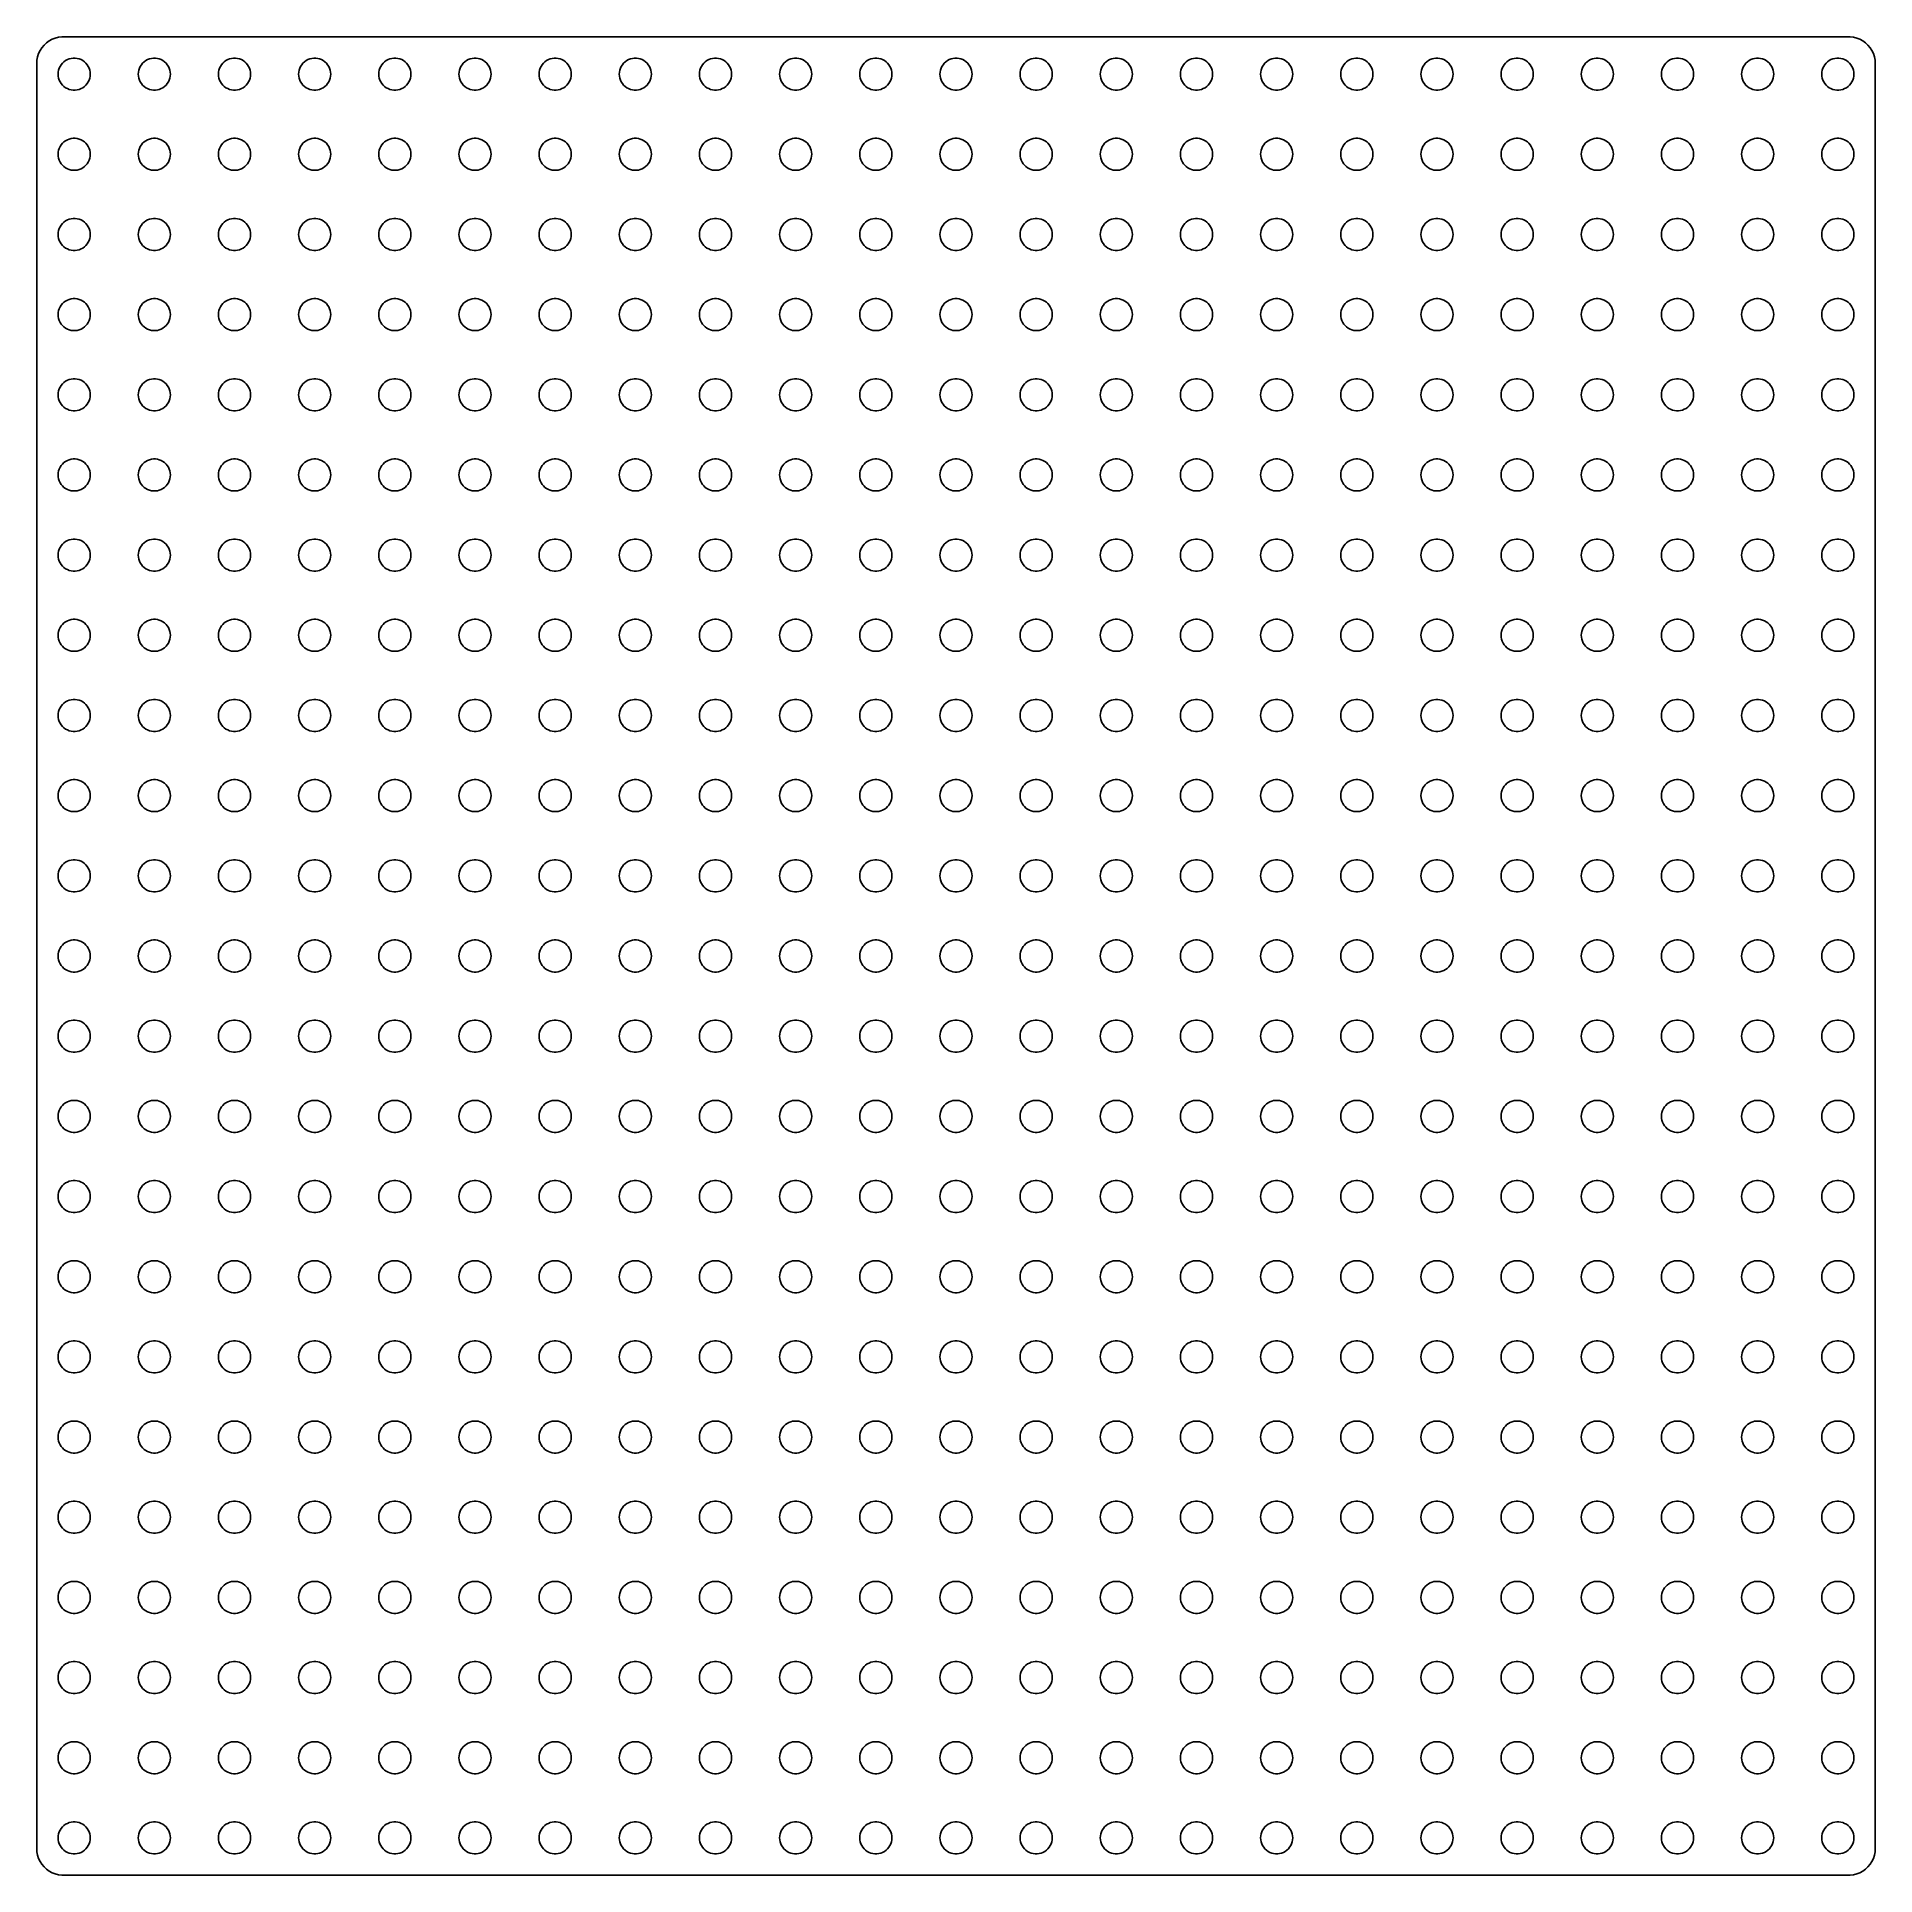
# Model space of a CAD drawing. Header units: metres. Extents: x -86 to 86, y -86 to 86.
import ezdxf

# ---------------------------------------------------------------- set-up
doc = ezdxf.new("R2010")
doc.units = ezdxf.units.M

msp = doc.modelspace()

# ---------------------------------------------------------------- linework, layer by layer
for p, q in [((-85.8244, 84.4203), (-85.9214, 84.1217)), ((-85.6908, 84.7044), (-85.8244, 84.4203)), ((-85.5225, 84.9695), (-85.6908, 84.7044)), ((-85.3224, 85.2114), (-85.5225, 84.9695)), ((-85.0936, 85.4263), (-85.3224, 85.2114)), ((-84.8396, 85.6108), (-85.0936, 85.4263)), ((-84.5644, 85.7621), (-84.8396, 85.6108)), ((-84.2725, 85.8776), (-84.5644, 85.7621)), ((-83.9684, 85.9557), (-84.2725, 85.8776)), ((-83.657, 85.9951), (-83.9684, 85.9557)), ((83.657, 85.9951), (-83.657, 85.9951)), ((83.9684, 85.9557), (83.657, 85.9951)), ((84.2725, 85.8776), (83.9684, 85.9557)), ((84.5644, 85.7621), (84.2725, 85.8776)), ((84.8396, 85.6108), (84.5644, 85.7621)), ((85.0936, 85.4263), (84.8396, 85.6108)), ((85.3224, 85.2114), (85.0936, 85.4263)), ((85.5225, 84.9695), (85.3224, 85.2114)), ((85.6908, 84.7044), (85.5225, 84.9695)), ((85.8244, 84.4203), (85.6908, 84.7044)), ((85.9214, 84.1217), (85.8244, 84.4203)), ((-85.9803, 83.8133), (-86, 83.5)), ((-86, 83.5), (-86, -83.5)), ((-85.9214, 84.1217), (-85.9803, 83.8133)), ((-84, 82.5), (-83.9882, 82.688)), ((-83.9882, 82.688), (-83.9529, 82.873)), ((-83.9529, 82.873), (-83.8947, 83.0522)), ((-83.8947, 83.0522), (-83.8145, 83.2226)), ((-83.8145, 83.2226), (-83.7135, 83.3817)), ((-83.7135, 83.3817), (-83.5934, 83.5268)), ((-83.5934, 83.5268), (-83.4561, 83.6558)), ((-83.4561, 83.6558), (-83.3037, 83.7665)), ((-83.3037, 83.7665), (-83.1387, 83.8572)), ((-83.1387, 83.8572), (-82.9635, 83.9266)), ((-82.9635, 83.9266), (-82.7811, 83.9734)), ((-82.7811, 83.9734), (-82.5942, 83.997)), ((-82.5942, 83.997), (-82.4058, 83.997)), ((-82.4058, 83.997), (-82.2189, 83.9734)), ((-82.2189, 83.9734), (-82.0365, 83.9266)), ((-82.0365, 83.9266), (-81.8613, 83.8572)), ((-81.8613, 83.8572), (-81.6963, 83.7665)), ((-81.6963, 83.7665), (-81.5439, 83.6558)), ((-81.5439, 83.6558), (-81.4065, 83.5268)), ((-81.4065, 83.5268), (-81.2865, 83.3817)), ((-81.2865, 83.3817), (-81.1855, 83.2226)), ((-81.1855, 83.2226), (-81.1053, 83.0522)), ((-81.1053, 83.0522), (-81.0471, 82.873)), ((-81.0471, 82.873), (-81.0118, 82.688)), ((-81.0118, 82.688), (-81, 82.5)), ((-76.5, 82.5), (-76.4882, 82.688)), ((-76.4882, 82.688), (-76.4529, 82.873)), ((-76.4529, 82.873), (-76.3947, 83.0522)), ((-76.3947, 83.0522), (-76.3145, 83.2226)), ((-76.3145, 83.2226), (-76.2135, 83.3817)), ((-76.2135, 83.3817), (-76.0934, 83.5268)), ((-76.0934, 83.5268), (-75.9561, 83.6558)), ((-75.9561, 83.6558), (-75.8037, 83.7665)), ((-75.8037, 83.7665), (-75.6387, 83.8572)), ((-75.6387, 83.8572), (-75.4635, 83.9266)), ((-75.4635, 83.9266), (-75.2811, 83.9734)), ((-75.2811, 83.9734), (-75.0942, 83.997)), ((-75.0942, 83.997), (-74.9058, 83.997)), ((-74.9058, 83.997), (-74.7189, 83.9734)), ((-74.7189, 83.9734), (-74.5365, 83.9266)), ((-74.5365, 83.9266), (-74.3613, 83.8572)), ((-74.3613, 83.8572), (-74.1963, 83.7665)), ((-74.1963, 83.7665), (-74.0439, 83.6558)), ((-74.0439, 83.6558), (-73.9065, 83.5268)), ((-73.9065, 83.5268), (-73.7865, 83.3817)), ((-73.7865, 83.3817), (-73.6855, 83.2226)), ((-73.6855, 83.2226), (-73.6053, 83.0522)), ((-73.6053, 83.0522), (-73.5471, 82.873)), ((-73.5471, 82.873), (-73.5118, 82.688)), ((-73.5118, 82.688), (-73.5, 82.5)), ((-69, 82.5), (-68.9882, 82.688)), ((-68.9882, 82.688), (-68.9529, 82.873)), ((-68.9529, 82.873), (-68.8947, 83.0522)), ((-68.8947, 83.0522), (-68.8145, 83.2226)), ((-68.8145, 83.2226), (-68.7135, 83.3817)), ((-68.7135, 83.3817), (-68.5934, 83.5268)), ((-68.5934, 83.5268), (-68.4561, 83.6558)), ((-68.4561, 83.6558), (-68.3037, 83.7665)), ((-68.3037, 83.7665), (-68.1387, 83.8572)), ((-68.1387, 83.8572), (-67.9635, 83.9266)), ((-67.9635, 83.9266), (-67.7811, 83.9734)), ((-67.7811, 83.9734), (-67.5942, 83.997)), ((-67.5942, 83.997), (-67.4058, 83.997)), ((-67.4058, 83.997), (-67.2189, 83.9734)), ((-67.2189, 83.9734), (-67.0365, 83.9266)), ((-67.0365, 83.9266), (-66.8613, 83.8572)), ((-66.8613, 83.8572), (-66.6963, 83.7665)), ((-66.6963, 83.7665), (-66.5439, 83.6558)), ((-66.5439, 83.6558), (-66.4065, 83.5268)), ((-66.4065, 83.5268), (-66.2865, 83.3817)), ((-66.2865, 83.3817), (-66.1855, 83.2226)), ((-66.1855, 83.2226), (-66.1053, 83.0522)), ((-66.1053, 83.0522), (-66.0471, 82.873)), ((-66.0471, 82.873), (-66.0118, 82.688)), ((-66.0118, 82.688), (-66, 82.5)), ((-61.5, 82.5), (-61.4882, 82.688)), ((-61.4882, 82.688), (-61.4529, 82.873)), ((-61.4529, 82.873), (-61.3947, 83.0522)), ((-61.3947, 83.0522), (-61.3145, 83.2226)), ((-61.3145, 83.2226), (-61.2135, 83.3817)), ((-61.2135, 83.3817), (-61.0934, 83.5268)), ((-61.0934, 83.5268), (-60.9561, 83.6558)), ((-60.9561, 83.6558), (-60.8037, 83.7665)), ((-60.8037, 83.7665), (-60.6387, 83.8572)), ((-60.6387, 83.8572), (-60.4635, 83.9266)), ((-60.4635, 83.9266), (-60.2811, 83.9734)), ((-60.2811, 83.9734), (-60.0942, 83.997)), ((-60.0942, 83.997), (-59.9058, 83.997)), ((-59.9058, 83.997), (-59.7189, 83.9734)), ((-59.7189, 83.9734), (-59.5365, 83.9266)), ((-59.5365, 83.9266), (-59.3613, 83.8572)), ((-59.3613, 83.8572), (-59.1963, 83.7665)), ((-59.1963, 83.7665), (-59.0439, 83.6558)), ((-59.0439, 83.6558), (-58.9065, 83.5268)), ((-58.9065, 83.5268), (-58.7865, 83.3817)), ((-58.7865, 83.3817), (-58.6855, 83.2226)), ((-58.6855, 83.2226), (-58.6053, 83.0522)), ((-58.6053, 83.0522), (-58.5471, 82.873)), ((-58.5471, 82.873), (-58.5118, 82.688)), ((-58.5118, 82.688), (-58.5, 82.5)), ((-54, 82.5), (-53.9882, 82.688)), ((-53.9882, 82.688), (-53.9529, 82.873)), ((-53.9529, 82.873), (-53.8947, 83.0522)), ((-53.8947, 83.0522), (-53.8145, 83.2226)), ((-53.8145, 83.2226), (-53.7135, 83.3817)), ((-53.7135, 83.3817), (-53.5934, 83.5268)), ((-53.5934, 83.5268), (-53.4561, 83.6558)), ((-53.4561, 83.6558), (-53.3037, 83.7665)), ((-53.3037, 83.7665), (-53.1387, 83.8572)), ((-53.1387, 83.8572), (-52.9635, 83.9266)), ((-52.9635, 83.9266), (-52.7811, 83.9734)), ((-52.7811, 83.9734), (-52.5942, 83.997)), ((-52.5942, 83.997), (-52.4058, 83.997)), ((-52.4058, 83.997), (-52.2189, 83.9734)), ((-52.2189, 83.9734), (-52.0365, 83.9266)), ((-52.0365, 83.9266), (-51.8613, 83.8572)), ((-51.8613, 83.8572), (-51.6963, 83.7665)), ((-51.6963, 83.7665), (-51.5439, 83.6558)), ((-51.5439, 83.6558), (-51.4065, 83.5268)), ((-51.4065, 83.5268), (-51.2865, 83.3817)), ((-51.2865, 83.3817), (-51.1855, 83.2226)), ((-51.1855, 83.2226), (-51.1053, 83.0522)), ((-51.1053, 83.0522), (-51.0471, 82.873)), ((-51.0471, 82.873), (-51.0118, 82.688)), ((-51.0118, 82.688), (-51, 82.5)), ((-46.5, 82.5), (-46.4882, 82.688)), ((-46.4882, 82.688), (-46.4529, 82.873)), ((-46.4529, 82.873), (-46.3947, 83.0522)), ((-46.3947, 83.0522), (-46.3145, 83.2226)), ((-46.3145, 83.2226), (-46.2135, 83.3817)), ((-46.2135, 83.3817), (-46.0934, 83.5268)), ((-46.0934, 83.5268), (-45.9561, 83.6558)), ((-45.9561, 83.6558), (-45.8037, 83.7665)), ((-45.8037, 83.7665), (-45.6387, 83.8572)), ((-45.6387, 83.8572), (-45.4635, 83.9266)), ((-45.4635, 83.9266), (-45.2811, 83.9734)), ((-45.2811, 83.9734), (-45.0942, 83.997)), ((-45.0942, 83.997), (-44.9058, 83.997)), ((-44.9058, 83.997), (-44.7189, 83.9734)), ((-44.7189, 83.9734), (-44.5365, 83.9266)), ((-44.5365, 83.9266), (-44.3613, 83.8572)), ((-44.3613, 83.8572), (-44.1963, 83.7665)), ((-44.1963, 83.7665), (-44.0439, 83.6558)), ((-44.0439, 83.6558), (-43.9065, 83.5268)), ((-43.9065, 83.5268), (-43.7865, 83.3817)), ((-43.7865, 83.3817), (-43.6855, 83.2226)), ((-43.6855, 83.2226), (-43.6053, 83.0522)), ((-43.6053, 83.0522), (-43.5471, 82.873)), ((-43.5471, 82.873), (-43.5118, 82.688)), ((-43.5118, 82.688), (-43.5, 82.5)), ((-39, 82.5), (-38.9882, 82.688)), ((-38.9882, 82.688), (-38.9529, 82.873)), ((-38.9529, 82.873), (-38.8947, 83.0522)), ((-38.8947, 83.0522), (-38.8145, 83.2226)), ((-38.8145, 83.2226), (-38.7135, 83.3817)), ((-38.7135, 83.3817), (-38.5934, 83.5268)), ((-38.5934, 83.5268), (-38.4561, 83.6558)), ((-38.4561, 83.6558), (-38.3037, 83.7665)), ((-38.3037, 83.7665), (-38.1387, 83.8572)), ((-38.1387, 83.8572), (-37.9635, 83.9266)), ((-37.9635, 83.9266), (-37.7811, 83.9734)), ((-37.7811, 83.9734), (-37.5942, 83.997)), ((-37.5942, 83.997), (-37.4058, 83.997)), ((-37.4058, 83.997), (-37.2189, 83.9734)), ((-37.2189, 83.9734), (-37.0365, 83.9266)), ((-37.0365, 83.9266), (-36.8613, 83.8572)), ((-36.8613, 83.8572), (-36.6963, 83.7665)), ((-36.6963, 83.7665), (-36.5439, 83.6558)), ((-36.5439, 83.6558), (-36.4065, 83.5268)), ((-36.4065, 83.5268), (-36.2865, 83.3817)), ((-36.2865, 83.3817), (-36.1855, 83.2226)), ((-36.1855, 83.2226), (-36.1053, 83.0522)), ((-36.1053, 83.0522), (-36.0471, 82.873)), ((-36.0471, 82.873), (-36.0118, 82.688)), ((-36.0118, 82.688), (-36, 82.5)), ((-31.5, 82.5), (-31.4882, 82.688)), ((-31.4882, 82.688), (-31.4529, 82.873)), ((-31.4529, 82.873), (-31.3947, 83.0522)), ((-31.3947, 83.0522), (-31.3145, 83.2226)), ((-31.3145, 83.2226), (-31.2135, 83.3817)), ((-31.2135, 83.3817), (-31.0934, 83.5268)), ((-31.0934, 83.5268), (-30.9561, 83.6558)), ((-30.9561, 83.6558), (-30.8037, 83.7665)), ((-30.8037, 83.7665), (-30.6387, 83.8572)), ((-30.6387, 83.8572), (-30.4635, 83.9266)), ((-30.4635, 83.9266), (-30.2811, 83.9734)), ((-30.2811, 83.9734), (-30.0942, 83.997)), ((-30.0942, 83.997), (-29.9058, 83.997)), ((-29.9058, 83.997), (-29.7189, 83.9734)), ((-29.7189, 83.9734), (-29.5365, 83.9266)), ((-29.5365, 83.9266), (-29.3613, 83.8572)), ((-29.3613, 83.8572), (-29.1963, 83.7665)), ((-29.1963, 83.7665), (-29.0439, 83.6558)), ((-29.0439, 83.6558), (-28.9065, 83.5268)), ((-28.9065, 83.5268), (-28.7865, 83.3817)), ((-28.7865, 83.3817), (-28.6855, 83.2226)), ((-28.6855, 83.2226), (-28.6053, 83.0522)), ((-28.6053, 83.0522), (-28.5471, 82.873)), ((-28.5471, 82.873), (-28.5118, 82.688)), ((-28.5118, 82.688), (-28.5, 82.5)), ((-24, 82.5), (-23.9882, 82.688)), ((-23.9882, 82.688), (-23.9529, 82.873)), ((-23.9529, 82.873), (-23.8947, 83.0522)), ((-23.8947, 83.0522), (-23.8145, 83.2226)), ((-23.8145, 83.2226), (-23.7135, 83.3817)), ((-23.7135, 83.3817), (-23.5934, 83.5268)), ((-23.5934, 83.5268), (-23.4561, 83.6558)), ((-23.4561, 83.6558), (-23.3037, 83.7665)), ((-23.3037, 83.7665), (-23.1387, 83.8572)), ((-23.1387, 83.8572), (-22.9635, 83.9266)), ((-22.9635, 83.9266), (-22.7811, 83.9734)), ((-22.7811, 83.9734), (-22.5942, 83.997)), ((-22.5942, 83.997), (-22.4058, 83.997)), ((-22.4058, 83.997), (-22.2189, 83.9734)), ((-22.2189, 83.9734), (-22.0365, 83.9266)), ((-22.0365, 83.9266), (-21.8613, 83.8572)), ((-21.8613, 83.8572), (-21.6963, 83.7665)), ((-21.6963, 83.7665), (-21.5439, 83.6558)), ((-21.5439, 83.6558), (-21.4065, 83.5268)), ((-21.4065, 83.5268), (-21.2865, 83.3817)), ((-21.2865, 83.3817), (-21.1855, 83.2226)), ((-21.1855, 83.2226), (-21.1053, 83.0522)), ((-21.1053, 83.0522), (-21.0471, 82.873)), ((-21.0471, 82.873), (-21.0118, 82.688)), ((-21.0118, 82.688), (-21, 82.5)), ((-16.5, 82.5), (-16.4882, 82.688)), ((-16.4882, 82.688), (-16.4529, 82.873)), ((-16.4529, 82.873), (-16.3947, 83.0522)), ((-16.3947, 83.0522), (-16.3145, 83.2226)), ((-16.3145, 83.2226), (-16.2135, 83.3817)), ((-16.2135, 83.3817), (-16.0934, 83.5268)), ((-16.0934, 83.5268), (-15.9561, 83.6558)), ((-15.9561, 83.6558), (-15.8037, 83.7665)), ((-15.8037, 83.7665), (-15.6387, 83.8572)), ((-15.6387, 83.8572), (-15.4635, 83.9266)), ((-15.4635, 83.9266), (-15.2811, 83.9734)), ((-15.2811, 83.9734), (-15.0942, 83.997)), ((-15.0942, 83.997), (-14.9058, 83.997)), ((-14.9058, 83.997), (-14.7189, 83.9734)), ((-14.7189, 83.9734), (-14.5365, 83.9266)), ((-14.5365, 83.9266), (-14.3613, 83.8572)), ((-14.3613, 83.8572), (-14.1963, 83.7665)), ((-14.1963, 83.7665), (-14.0439, 83.6558)), ((-14.0439, 83.6558), (-13.9065, 83.5268)), ((-13.9065, 83.5268), (-13.7865, 83.3817)), ((-13.7865, 83.3817), (-13.6855, 83.2226)), ((-13.6855, 83.2226), (-13.6053, 83.0522)), ((-13.6053, 83.0522), (-13.5471, 82.873)), ((-13.5471, 82.873), (-13.5118, 82.688)), ((-13.5118, 82.688), (-13.5, 82.5)), ((-9, 82.5), (-8.98816, 82.688)), ((-8.98816, 82.688), (-8.95287, 82.873)), ((-8.95287, 82.873), (-8.89465, 83.0522)), ((-8.89465, 83.0522), (-8.81445, 83.2226)), ((-8.81445, 83.2226), (-8.71352, 83.3817)), ((-8.71352, 83.3817), (-8.59344, 83.5268)), ((-8.59344, 83.5268), (-8.45613, 83.6558)), ((-8.45613, 83.6558), (-8.30373, 83.7665)), ((-8.30373, 83.7665), (-8.13866, 83.8572)), ((-8.13866, 83.8572), (-7.96352, 83.9266)), ((-7.96352, 83.9266), (-7.78107, 83.9734)), ((-7.78107, 83.9734), (-7.59418, 83.997)), ((-7.59418, 83.997), (-7.40581, 83.997)), ((-7.40581, 83.997), (-7.21892, 83.9734)), ((-7.21892, 83.9734), (-7.03647, 83.9266)), ((-7.03647, 83.9266), (-6.86133, 83.8572)), ((-6.86133, 83.8572), (-6.69626, 83.7665)), ((-6.69626, 83.7665), (-6.54385, 83.6558)), ((-6.54385, 83.6558), (-6.40654, 83.5268)), ((-6.40654, 83.5268), (-6.28647, 83.3817)), ((-6.28647, 83.3817), (-6.18553, 83.2226)), ((-6.18553, 83.2226), (-6.10533, 83.0522)), ((-6.10533, 83.0522), (-6.04712, 82.873)), ((-6.04712, 82.873), (-6.01183, 82.688)), ((-6.01183, 82.688), (-6, 82.5)), ((-1.5, 82.5), (-1.48816, 82.688)), ((-1.48816, 82.688), (-1.45287, 82.873)), ((-1.45287, 82.873), (-1.39465, 83.0522)), ((-1.39465, 83.0522), (-1.31445, 83.2226)), ((-1.31445, 83.2226), (-1.21352, 83.3817)), ((-1.21352, 83.3817), (-1.09344, 83.5268)), ((-1.09344, 83.5268), (-0.95613, 83.6558)), ((-0.95613, 83.6558), (-0.80373, 83.7665)), ((-0.80373, 83.7665), (-0.63866, 83.8572)), ((-0.63866, 83.8572), (-0.46352, 83.9266)), ((-0.46352, 83.9266), (-0.28107, 83.9734)), ((-0.28107, 83.9734), (-0.09418, 83.997)), ((-0.09418, 83.997), (0.09418, 83.997)), ((0.09418, 83.997), (0.28107, 83.9734)), ((0.28107, 83.9734), (0.46352, 83.9266)), ((0.46352, 83.9266), (0.63866, 83.8572)), ((0.63866, 83.8572), (0.80373, 83.7665)), ((0.80373, 83.7665), (0.95613, 83.6558)), ((0.95613, 83.6558), (1.09344, 83.5268)), ((1.09344, 83.5268), (1.21352, 83.3817)), ((1.21352, 83.3817), (1.31445, 83.2226)), ((1.31445, 83.2226), (1.39465, 83.0522)), ((1.39465, 83.0522), (1.45287, 82.873)), ((1.45287, 82.873), (1.48816, 82.688)), ((1.48816, 82.688), (1.5, 82.5)), ((6, 82.5), (6.01183, 82.688)), ((6.01183, 82.688), (6.04712, 82.873)), ((6.04712, 82.873), (6.10533, 83.0522)), ((6.10533, 83.0522), (6.18553, 83.2226)), ((6.18553, 83.2226), (6.28647, 83.3817)), ((6.28647, 83.3817), (6.40654, 83.5268)), ((6.40654, 83.5268), (6.54385, 83.6558)), ((6.54385, 83.6558), (6.69626, 83.7665)), ((6.69626, 83.7665), (6.86133, 83.8572)), ((6.86133, 83.8572), (7.03647, 83.9266)), ((7.03647, 83.9266), (7.21892, 83.9734)), ((7.21892, 83.9734), (7.40581, 83.997)), ((7.40581, 83.997), (7.59418, 83.997)), ((7.59418, 83.997), (7.78107, 83.9734)), ((7.78107, 83.9734), (7.96352, 83.9266)), ((7.96352, 83.9266), (8.13866, 83.8572)), ((8.13866, 83.8572), (8.30373, 83.7665)), ((8.30373, 83.7665), (8.45613, 83.6558)), ((8.45613, 83.6558), (8.59344, 83.5268)), ((8.59344, 83.5268), (8.71352, 83.3817)), ((8.71352, 83.3817), (8.81445, 83.2226)), ((8.81445, 83.2226), (8.89465, 83.0522)), ((8.89465, 83.0522), (8.95287, 82.873)), ((8.95287, 82.873), (8.98816, 82.688)), ((8.98816, 82.688), (9, 82.5)), ((13.5, 82.5), (13.5118, 82.688)), ((13.5118, 82.688), (13.5471, 82.873)), ((13.5471, 82.873), (13.6053, 83.0522)), ((13.6053, 83.0522), (13.6855, 83.2226)), ((13.6855, 83.2226), (13.7865, 83.3817)), ((13.7865, 83.3817), (13.9065, 83.5268)), ((13.9065, 83.5268), (14.0439, 83.6558)), ((14.0439, 83.6558), (14.1963, 83.7665)), ((14.1963, 83.7665), (14.3613, 83.8572)), ((14.3613, 83.8572), (14.5365, 83.9266)), ((14.5365, 83.9266), (14.7189, 83.9734)), ((14.7189, 83.9734), (14.9058, 83.997)), ((14.9058, 83.997), (15.0942, 83.997)), ((15.0942, 83.997), (15.2811, 83.9734)), ((15.2811, 83.9734), (15.4635, 83.9266)), ((15.4635, 83.9266), (15.6387, 83.8572)), ((15.6387, 83.8572), (15.8037, 83.7665)), ((15.8037, 83.7665), (15.9561, 83.6558)), ((15.9561, 83.6558), (16.0934, 83.5268)), ((16.0934, 83.5268), (16.2135, 83.3817)), ((16.2135, 83.3817), (16.3145, 83.2226)), ((16.3145, 83.2226), (16.3947, 83.0522)), ((16.3947, 83.0522), (16.4529, 82.873)), ((16.4529, 82.873), (16.4882, 82.688)), ((16.4882, 82.688), (16.5, 82.5)), ((21, 82.5), (21.0118, 82.688)), ((21.0118, 82.688), (21.0471, 82.873)), ((21.0471, 82.873), (21.1053, 83.0522)), ((21.1053, 83.0522), (21.1855, 83.2226)), ((21.1855, 83.2226), (21.2865, 83.3817)), ((21.2865, 83.3817), (21.4065, 83.5268)), ((21.4065, 83.5268), (21.5439, 83.6558)), ((21.5439, 83.6558), (21.6963, 83.7665)), ((21.6963, 83.7665), (21.8613, 83.8572)), ((21.8613, 83.8572), (22.0365, 83.9266)), ((22.0365, 83.9266), (22.2189, 83.9734)), ((22.2189, 83.9734), (22.4058, 83.997)), ((22.4058, 83.997), (22.5942, 83.997)), ((22.5942, 83.997), (22.7811, 83.9734)), ((22.7811, 83.9734), (22.9635, 83.9266)), ((22.9635, 83.9266), (23.1387, 83.8572)), ((23.1387, 83.8572), (23.3037, 83.7665)), ((23.3037, 83.7665), (23.4561, 83.6558)), ((23.4561, 83.6558), (23.5934, 83.5268)), ((23.5934, 83.5268), (23.7135, 83.3817)), ((23.7135, 83.3817), (23.8145, 83.2226)), ((23.8145, 83.2226), (23.8947, 83.0522)), ((23.8947, 83.0522), (23.9529, 82.873)), ((23.9529, 82.873), (23.9882, 82.688)), ((23.9882, 82.688), (24, 82.5)), ((28.5, 82.5), (28.5118, 82.688)), ((28.5118, 82.688), (28.5471, 82.873)), ((28.5471, 82.873), (28.6053, 83.0522)), ((28.6053, 83.0522), (28.6855, 83.2226)), ((28.6855, 83.2226), (28.7865, 83.3817)), ((28.7865, 83.3817), (28.9065, 83.5268)), ((28.9065, 83.5268), (29.0439, 83.6558)), ((29.0439, 83.6558), (29.1963, 83.7665)), ((29.1963, 83.7665), (29.3613, 83.8572)), ((29.3613, 83.8572), (29.5365, 83.9266)), ((29.5365, 83.9266), (29.7189, 83.9734)), ((29.7189, 83.9734), (29.9058, 83.997)), ((29.9058, 83.997), (30.0942, 83.997)), ((30.0942, 83.997), (30.2811, 83.9734)), ((30.2811, 83.9734), (30.4635, 83.9266)), ((30.4635, 83.9266), (30.6387, 83.8572)), ((30.6387, 83.8572), (30.8037, 83.7665)), ((30.8037, 83.7665), (30.9561, 83.6558)), ((30.9561, 83.6558), (31.0934, 83.5268)), ((31.0934, 83.5268), (31.2135, 83.3817)), ((31.2135, 83.3817), (31.3145, 83.2226)), ((31.3145, 83.2226), (31.3947, 83.0522)), ((31.3947, 83.0522), (31.4529, 82.873)), ((31.4529, 82.873), (31.4882, 82.688)), ((31.4882, 82.688), (31.5, 82.5)), ((36, 82.5), (36.0118, 82.688)), ((36.0118, 82.688), (36.0471, 82.873)), ((36.0471, 82.873), (36.1053, 83.0522)), ((36.1053, 83.0522), (36.1855, 83.2226)), ((36.1855, 83.2226), (36.2865, 83.3817)), ((36.2865, 83.3817), (36.4065, 83.5268)), ((36.4065, 83.5268), (36.5439, 83.6558)), ((36.5439, 83.6558), (36.6963, 83.7665)), ((36.6963, 83.7665), (36.8613, 83.8572)), ((36.8613, 83.8572), (37.0365, 83.9266)), ((37.0365, 83.9266), (37.2189, 83.9734)), ((37.2189, 83.9734), (37.4058, 83.997)), ((37.4058, 83.997), (37.5942, 83.997)), ((37.5942, 83.997), (37.7811, 83.9734)), ((37.7811, 83.9734), (37.9635, 83.9266)), ((37.9635, 83.9266), (38.1387, 83.8572)), ((38.1387, 83.8572), (38.3037, 83.7665)), ((38.3037, 83.7665), (38.4561, 83.6558)), ((38.4561, 83.6558), (38.5934, 83.5268)), ((38.5934, 83.5268), (38.7135, 83.3817)), ((38.7135, 83.3817), (38.8145, 83.2226)), ((38.8145, 83.2226), (38.8947, 83.0522)), ((38.8947, 83.0522), (38.9529, 82.873)), ((38.9529, 82.873), (38.9882, 82.688)), ((38.9882, 82.688), (39, 82.5)), ((43.5, 82.5), (43.5118, 82.688)), ((43.5118, 82.688), (43.5471, 82.873)), ((43.5471, 82.873), (43.6053, 83.0522)), ((43.6053, 83.0522), (43.6855, 83.2226)), ((43.6855, 83.2226), (43.7865, 83.3817)), ((43.7865, 83.3817), (43.9065, 83.5268)), ((43.9065, 83.5268), (44.0439, 83.6558)), ((44.0439, 83.6558), (44.1963, 83.7665)), ((44.1963, 83.7665), (44.3613, 83.8572)), ((44.3613, 83.8572), (44.5365, 83.9266)), ((44.5365, 83.9266), (44.7189, 83.9734)), ((44.7189, 83.9734), (44.9058, 83.997)), ((44.9058, 83.997), (45.0942, 83.997)), ((45.0942, 83.997), (45.2811, 83.9734)), ((45.2811, 83.9734), (45.4635, 83.9266)), ((45.4635, 83.9266), (45.6387, 83.8572)), ((45.6387, 83.8572), (45.8037, 83.7665)), ((45.8037, 83.7665), (45.9561, 83.6558)), ((45.9561, 83.6558), (46.0934, 83.5268)), ((46.0934, 83.5268), (46.2135, 83.3817)), ((46.2135, 83.3817), (46.3145, 83.2226)), ((46.3145, 83.2226), (46.3947, 83.0522)), ((46.3947, 83.0522), (46.4529, 82.873)), ((46.4529, 82.873), (46.4882, 82.688)), ((46.4882, 82.688), (46.5, 82.5)), ((51, 82.5), (51.0118, 82.688)), ((51.0118, 82.688), (51.0471, 82.873)), ((51.0471, 82.873), (51.1053, 83.0522)), ((51.1053, 83.0522), (51.1855, 83.2226)), ((51.1855, 83.2226), (51.2865, 83.3817)), ((51.2865, 83.3817), (51.4065, 83.5268)), ((51.4065, 83.5268), (51.5439, 83.6558)), ((51.5439, 83.6558), (51.6963, 83.7665)), ((51.6963, 83.7665), (51.8613, 83.8572)), ((51.8613, 83.8572), (52.0365, 83.9266)), ((52.0365, 83.9266), (52.2189, 83.9734)), ((52.2189, 83.9734), (52.4058, 83.997)), ((52.4058, 83.997), (52.5942, 83.997)), ((52.5942, 83.997), (52.7811, 83.9734)), ((52.7811, 83.9734), (52.9635, 83.9266)), ((52.9635, 83.9266), (53.1387, 83.8572)), ((53.1387, 83.8572), (53.3037, 83.7665)), ((53.3037, 83.7665), (53.4561, 83.6558)), ((53.4561, 83.6558), (53.5934, 83.5268)), ((53.5934, 83.5268), (53.7135, 83.3817)), ((53.7135, 83.3817), (53.8145, 83.2226)), ((53.8145, 83.2226), (53.8947, 83.0522)), ((53.8947, 83.0522), (53.9529, 82.873)), ((53.9529, 82.873), (53.9882, 82.688)), ((53.9882, 82.688), (54, 82.5)), ((58.5, 82.5), (58.5118, 82.688)), ((58.5118, 82.688), (58.5471, 82.873)), ((58.5471, 82.873), (58.6053, 83.0522)), ((58.6053, 83.0522), (58.6855, 83.2226)), ((58.6855, 83.2226), (58.7865, 83.3817)), ((58.7865, 83.3817), (58.9065, 83.5268)), ((58.9065, 83.5268), (59.0439, 83.6558)), ((59.0439, 83.6558), (59.1963, 83.7665)), ((59.1963, 83.7665), (59.3613, 83.8572)), ((59.3613, 83.8572), (59.5365, 83.9266)), ((59.5365, 83.9266), (59.7189, 83.9734)), ((59.7189, 83.9734), (59.9058, 83.997)), ((59.9058, 83.997), (60.0942, 83.997)), ((60.0942, 83.997), (60.2811, 83.9734)), ((60.2811, 83.9734), (60.4635, 83.9266)), ((60.4635, 83.9266), (60.6387, 83.8572)), ((60.6387, 83.8572), (60.8037, 83.7665)), ((60.8037, 83.7665), (60.9561, 83.6558)), ((60.9561, 83.6558), (61.0934, 83.5268)), ((61.0934, 83.5268), (61.2135, 83.3817)), ((61.2135, 83.3817), (61.3145, 83.2226)), ((61.3145, 83.2226), (61.3947, 83.0522)), ((61.3947, 83.0522), (61.4529, 82.873)), ((61.4529, 82.873), (61.4882, 82.688)), ((61.4882, 82.688), (61.5, 82.5)), ((66, 82.5), (66.0118, 82.688)), ((66.0118, 82.688), (66.0471, 82.873)), ((66.0471, 82.873), (66.1053, 83.0522)), ((66.1053, 83.0522), (66.1855, 83.2226)), ((66.1855, 83.2226), (66.2865, 83.3817)), ((66.2865, 83.3817), (66.4065, 83.5268)), ((66.4065, 83.5268), (66.5439, 83.6558)), ((66.5439, 83.6558), (66.6963, 83.7665)), ((66.6963, 83.7665), (66.8613, 83.8572)), ((66.8613, 83.8572), (67.0365, 83.9266)), ((67.0365, 83.9266), (67.2189, 83.9734)), ((67.2189, 83.9734), (67.4058, 83.997)), ((67.4058, 83.997), (67.5942, 83.997)), ((67.5942, 83.997), (67.7811, 83.9734)), ((67.7811, 83.9734), (67.9635, 83.9266)), ((67.9635, 83.9266), (68.1387, 83.8572)), ((68.1387, 83.8572), (68.3037, 83.7665)), ((68.3037, 83.7665), (68.4561, 83.6558)), ((68.4561, 83.6558), (68.5934, 83.5268)), ((68.5934, 83.5268), (68.7135, 83.3817)), ((68.7135, 83.3817), (68.8145, 83.2226)), ((68.8145, 83.2226), (68.8947, 83.0522)), ((68.8947, 83.0522), (68.9529, 82.873)), ((68.9529, 82.873), (68.9882, 82.688)), ((68.9882, 82.688), (69, 82.5)), ((73.5, 82.5), (73.5118, 82.688)), ((73.5118, 82.688), (73.5471, 82.873)), ((73.5471, 82.873), (73.6053, 83.0522)), ((73.6053, 83.0522), (73.6855, 83.2226)), ((73.6855, 83.2226), (73.7865, 83.3817)), ((73.7865, 83.3817), (73.9065, 83.5268)), ((73.9065, 83.5268), (74.0439, 83.6558)), ((74.0439, 83.6558), (74.1963, 83.7665)), ((74.1963, 83.7665), (74.3613, 83.8572)), ((74.3613, 83.8572), (74.5365, 83.9266)), ((74.5365, 83.9266), (74.7189, 83.9734)), ((74.7189, 83.9734), (74.9058, 83.997)), ((74.9058, 83.997), (75.0942, 83.997)), ((75.0942, 83.997), (75.2811, 83.9734)), ((75.2811, 83.9734), (75.4635, 83.9266)), ((75.4635, 83.9266), (75.6387, 83.8572)), ((75.6387, 83.8572), (75.8037, 83.7665)), ((75.8037, 83.7665), (75.9561, 83.6558)), ((75.9561, 83.6558), (76.0934, 83.5268)), ((76.0934, 83.5268), (76.2135, 83.3817)), ((76.2135, 83.3817), (76.3145, 83.2226)), ((76.3145, 83.2226), (76.3947, 83.0522)), ((76.3947, 83.0522), (76.4529, 82.873)), ((76.4529, 82.873), (76.4882, 82.688)), ((76.4882, 82.688), (76.5, 82.5)), ((81, 82.5), (81.0118, 82.688)), ((81.0118, 82.688), (81.0471, 82.873)), ((81.0471, 82.873), (81.1053, 83.0522)), ((81.1053, 83.0522), (81.1855, 83.2226)), ((81.1855, 83.2226), (81.2865, 83.3817)), ((81.2865, 83.3817), (81.4065, 83.5268)), ((81.4065, 83.5268), (81.5439, 83.6558)), ((81.5439, 83.6558), (81.6963, 83.7665)), ((81.6963, 83.7665), (81.8613, 83.8572)), ((81.8613, 83.8572), (82.0365, 83.9266)), ((82.0365, 83.9266), (82.2189, 83.9734)), ((82.2189, 83.9734), (82.4058, 83.997)), ((82.4058, 83.997), (82.5942, 83.997)), ((82.5942, 83.997), (82.7811, 83.9734)), ((82.7811, 83.9734), (82.9635, 83.9266)), ((82.9635, 83.9266), (83.1387, 83.8572)), ((83.1387, 83.8572), (83.3037, 83.7665)), ((83.3037, 83.7665), (83.4561, 83.6558)), ((83.4561, 83.6558), (83.5934, 83.5268)), ((83.5934, 83.5268), (83.7135, 83.3817)), ((83.7135, 83.3817), (83.8145, 83.2226)), ((83.8145, 83.2226), (83.8947, 83.0522)), ((83.8947, 83.0522), (83.9529, 82.873)), ((83.9529, 82.873), (83.9882, 82.688)), ((83.9882, 82.688), (84, 82.5)), ((85.9803, 83.8133), (85.9214, 84.1217)), ((86, 83.5), (85.9803, 83.8133)), ((86, -83.5), (86, 83.5)), ((-83.9882, 82.312), (-84, 82.5)), ((-83.9529, 82.127), (-83.9882, 82.312)), ((-83.8947, 81.9478), (-83.9529, 82.127)), ((-83.8145, 81.7774), (-83.8947, 81.9478)), ((-83.7135, 81.6183), (-83.8145, 81.7774)), ((-83.5934, 81.4732), (-83.7135, 81.6183)), ((-83.4561, 81.3442), (-83.5934, 81.4732)), ((-83.3037, 81.2335), (-83.4561, 81.3442)), ((-83.1387, 81.1428), (-83.3037, 81.2335)), ((-82.9635, 81.0734), (-83.1387, 81.1428)), ((-82.7811, 81.0266), (-82.9635, 81.0734)), ((-82.5942, 81.003), (-82.7811, 81.0266)), ((-82.4058, 81.003), (-82.5942, 81.003)), ((-82.2189, 81.0266), (-82.4058, 81.003)), ((-82.0365, 81.0734), (-82.2189, 81.0266)), ((-81.8613, 81.1428), (-82.0365, 81.0734)), ((-81.6963, 81.2335), (-81.8613, 81.1428)), ((-81.5439, 81.3442), (-81.6963, 81.2335)), ((-81.4065, 81.4732), (-81.5439, 81.3442)), ((-81.2865, 81.6183), (-81.4065, 81.4732)), ((-81.1855, 81.7774), (-81.2865, 81.6183)), ((-81.1053, 81.9478), (-81.1855, 81.7774)), ((-81.0471, 82.127), (-81.1053, 81.9478)), ((-81.0118, 82.312), (-81.0471, 82.127)), ((-81, 82.5), (-81.0118, 82.312)), ((-76.4882, 82.312), (-76.5, 82.5)), ((-76.4529, 82.127), (-76.4882, 82.312)), ((-76.3947, 81.9478), (-76.4529, 82.127)), ((-76.3145, 81.7774), (-76.3947, 81.9478)), ((-76.2135, 81.6183), (-76.3145, 81.7774)), ((-76.0934, 81.4732), (-76.2135, 81.6183)), ((-75.9561, 81.3442), (-76.0934, 81.4732)), ((-75.8037, 81.2335), (-75.9561, 81.3442)), ((-75.6387, 81.1428), (-75.8037, 81.2335)), ((-75.4635, 81.0734), (-75.6387, 81.1428)), ((-75.2811, 81.0266), (-75.4635, 81.0734)), ((-75.0942, 81.003), (-75.2811, 81.0266)), ((-74.9058, 81.003), (-75.0942, 81.003)), ((-74.7189, 81.0266), (-74.9058, 81.003)), ((-74.5365, 81.0734), (-74.7189, 81.0266)), ((-74.3613, 81.1428), (-74.5365, 81.0734)), ((-74.1963, 81.2335), (-74.3613, 81.1428)), ((-74.0439, 81.3442), (-74.1963, 81.2335)), ((-73.9065, 81.4732), (-74.0439, 81.3442)), ((-73.7865, 81.6183), (-73.9065, 81.4732)), ((-73.6855, 81.7774), (-73.7865, 81.6183)), ((-73.6053, 81.9478), (-73.6855, 81.7774)), ((-73.5471, 82.127), (-73.6053, 81.9478)), ((-73.5118, 82.312), (-73.5471, 82.127)), ((-73.5, 82.5), (-73.5118, 82.312)), ((-68.9882, 82.312), (-69, 82.5)), ((-68.9529, 82.127), (-68.9882, 82.312)), ((-68.8947, 81.9478), (-68.9529, 82.127)), ((-68.8145, 81.7774), (-68.8947, 81.9478)), ((-68.7135, 81.6183), (-68.8145, 81.7774)), ((-68.5934, 81.4732), (-68.7135, 81.6183)), ((-68.4561, 81.3442), (-68.5934, 81.4732)), ((-68.3037, 81.2335), (-68.4561, 81.3442)), ((-68.1387, 81.1428), (-68.3037, 81.2335)), ((-67.9635, 81.0734), (-68.1387, 81.1428)), ((-67.7811, 81.0266), (-67.9635, 81.0734)), ((-67.5942, 81.003), (-67.7811, 81.0266)), ((-67.4058, 81.003), (-67.5942, 81.003)), ((-67.2189, 81.0266), (-67.4058, 81.003)), ((-67.0365, 81.0734), (-67.2189, 81.0266)), ((-66.8613, 81.1428), (-67.0365, 81.0734)), ((-66.6963, 81.2335), (-66.8613, 81.1428)), ((-66.5439, 81.3442), (-66.6963, 81.2335)), ((-66.4065, 81.4732), (-66.5439, 81.3442)), ((-66.2865, 81.6183), (-66.4065, 81.4732)), ((-66.1855, 81.7774), (-66.2865, 81.6183)), ((-66.1053, 81.9478), (-66.1855, 81.7774)), ((-66.0471, 82.127), (-66.1053, 81.9478)), ((-66.0118, 82.312), (-66.0471, 82.127)), ((-66, 82.5), (-66.0118, 82.312)), ((-61.4882, 82.312), (-61.5, 82.5)), ((-61.4529, 82.127), (-61.4882, 82.312)), ((-61.3947, 81.9478), (-61.4529, 82.127)), ((-61.3145, 81.7774), (-61.3947, 81.9478)), ((-61.2135, 81.6183), (-61.3145, 81.7774)), ((-61.0934, 81.4732), (-61.2135, 81.6183)), ((-60.9561, 81.3442), (-61.0934, 81.4732)), ((-60.8037, 81.2335), (-60.9561, 81.3442)), ((-60.6387, 81.1428), (-60.8037, 81.2335)), ((-60.4635, 81.0734), (-60.6387, 81.1428)), ((-60.2811, 81.0266), (-60.4635, 81.0734)), ((-60.0942, 81.003), (-60.2811, 81.0266)), ((-59.9058, 81.003), (-60.0942, 81.003)), ((-59.7189, 81.0266), (-59.9058, 81.003)), ((-59.5365, 81.0734), (-59.7189, 81.0266)), ((-59.3613, 81.1428), (-59.5365, 81.0734)), ((-59.1963, 81.2335), (-59.3613, 81.1428)), ((-59.0439, 81.3442), (-59.1963, 81.2335)), ((-58.9065, 81.4732), (-59.0439, 81.3442)), ((-58.7865, 81.6183), (-58.9065, 81.4732)), ((-58.6855, 81.7774), (-58.7865, 81.6183)), ((-58.6053, 81.9478), (-58.6855, 81.7774)), ((-58.5471, 82.127), (-58.6053, 81.9478)), ((-58.5118, 82.312), (-58.5471, 82.127)), ((-58.5, 82.5), (-58.5118, 82.312)), ((-53.9882, 82.312), (-54, 82.5)), ((-53.9529, 82.127), (-53.9882, 82.312)), ((-53.8947, 81.9478), (-53.9529, 82.127)), ((-53.8145, 81.7774), (-53.8947, 81.9478)), ((-53.7135, 81.6183), (-53.8145, 81.7774)), ((-53.5934, 81.4732), (-53.7135, 81.6183)), ((-53.4561, 81.3442), (-53.5934, 81.4732)), ((-53.3037, 81.2335), (-53.4561, 81.3442)), ((-53.1387, 81.1428), (-53.3037, 81.2335)), ((-52.9635, 81.0734), (-53.1387, 81.1428)), ((-52.7811, 81.0266), (-52.9635, 81.0734)), ((-52.5942, 81.003), (-52.7811, 81.0266)), ((-52.4058, 81.003), (-52.5942, 81.003)), ((-52.2189, 81.0266), (-52.4058, 81.003)), ((-52.0365, 81.0734), (-52.2189, 81.0266)), ((-51.8613, 81.1428), (-52.0365, 81.0734)), ((-51.6963, 81.2335), (-51.8613, 81.1428)), ((-51.5439, 81.3442), (-51.6963, 81.2335)), ((-51.4065, 81.4732), (-51.5439, 81.3442)), ((-51.2865, 81.6183), (-51.4065, 81.4732)), ((-51.1855, 81.7774), (-51.2865, 81.6183)), ((-51.1053, 81.9478), (-51.1855, 81.7774)), ((-51.0471, 82.127), (-51.1053, 81.9478)), ((-51.0118, 82.312), (-51.0471, 82.127)), ((-51, 82.5), (-51.0118, 82.312)), ((-46.4882, 82.312), (-46.5, 82.5)), ((-46.4529, 82.127), (-46.4882, 82.312)), ((-46.3947, 81.9478), (-46.4529, 82.127)), ((-46.3145, 81.7774), (-46.3947, 81.9478)), ((-46.2135, 81.6183), (-46.3145, 81.7774)), ((-46.0934, 81.4732), (-46.2135, 81.6183)), ((-45.9561, 81.3442), (-46.0934, 81.4732)), ((-45.8037, 81.2335), (-45.9561, 81.3442)), ((-45.6387, 81.1428), (-45.8037, 81.2335)), ((-45.4635, 81.0734), (-45.6387, 81.1428)), ((-45.2811, 81.0266), (-45.4635, 81.0734)), ((-45.0942, 81.003), (-45.2811, 81.0266)), ((-44.9058, 81.003), (-45.0942, 81.003)), ((-44.7189, 81.0266), (-44.9058, 81.003)), ((-44.5365, 81.0734), (-44.7189, 81.0266)), ((-44.3613, 81.1428), (-44.5365, 81.0734)), ((-44.1963, 81.2335), (-44.3613, 81.1428)), ((-44.0439, 81.3442), (-44.1963, 81.2335)), ((-43.9065, 81.4732), (-44.0439, 81.3442)), ((-43.7865, 81.6183), (-43.9065, 81.4732)), ((-43.6855, 81.7774), (-43.7865, 81.6183)), ((-43.6053, 81.9478), (-43.6855, 81.7774)), ((-43.5471, 82.127), (-43.6053, 81.9478)), ((-43.5118, 82.312), (-43.5471, 82.127)), ((-43.5, 82.5), (-43.5118, 82.312)), ((-38.9882, 82.312), (-39, 82.5)), ((-38.9529, 82.127), (-38.9882, 82.312)), ((-38.8947, 81.9478), (-38.9529, 82.127)), ((-38.8145, 81.7774), (-38.8947, 81.9478)), ((-38.7135, 81.6183), (-38.8145, 81.7774)), ((-38.5934, 81.4732), (-38.7135, 81.6183)), ((-38.4561, 81.3442), (-38.5934, 81.4732)), ((-38.3037, 81.2335), (-38.4561, 81.3442)), ((-38.1387, 81.1428), (-38.3037, 81.2335)), ((-37.9635, 81.0734), (-38.1387, 81.1428)), ((-37.7811, 81.0266), (-37.9635, 81.0734)), ((-37.5942, 81.003), (-37.7811, 81.0266)), ((-37.4058, 81.003), (-37.5942, 81.003)), ((-37.2189, 81.0266), (-37.4058, 81.003)), ((-37.0365, 81.0734), (-37.2189, 81.0266)), ((-36.8613, 81.1428), (-37.0365, 81.0734)), ((-36.6963, 81.2335), (-36.8613, 81.1428)), ((-36.5439, 81.3442), (-36.6963, 81.2335)), ((-36.4065, 81.4732), (-36.5439, 81.3442)), ((-36.2865, 81.6183), (-36.4065, 81.4732)), ((-36.1855, 81.7774), (-36.2865, 81.6183)), ((-36.1053, 81.9478), (-36.1855, 81.7774)), ((-36.0471, 82.127), (-36.1053, 81.9478)), ((-36.0118, 82.312), (-36.0471, 82.127)), ((-36, 82.5), (-36.0118, 82.312)), ((-31.4882, 82.312), (-31.5, 82.5)), ((-31.4529, 82.127), (-31.4882, 82.312)), ((-31.3947, 81.9478), (-31.4529, 82.127)), ((-31.3145, 81.7774), (-31.3947, 81.9478)), ((-31.2135, 81.6183), (-31.3145, 81.7774)), ((-31.0934, 81.4732), (-31.2135, 81.6183)), ((-30.9561, 81.3442), (-31.0934, 81.4732)), ((-30.8037, 81.2335), (-30.9561, 81.3442)), ((-30.6387, 81.1428), (-30.8037, 81.2335)), ((-30.4635, 81.0734), (-30.6387, 81.1428)), ((-30.2811, 81.0266), (-30.4635, 81.0734)), ((-30.0942, 81.003), (-30.2811, 81.0266)), ((-29.9058, 81.003), (-30.0942, 81.003)), ((-29.7189, 81.0266), (-29.9058, 81.003)), ((-29.5365, 81.0734), (-29.7189, 81.0266)), ((-29.3613, 81.1428), (-29.5365, 81.0734)), ((-29.1963, 81.2335), (-29.3613, 81.1428)), ((-29.0439, 81.3442), (-29.1963, 81.2335)), ((-28.9065, 81.4732), (-29.0439, 81.3442)), ((-28.7865, 81.6183), (-28.9065, 81.4732)), ((-28.6855, 81.7774), (-28.7865, 81.6183)), ((-28.6053, 81.9478), (-28.6855, 81.7774)), ((-28.5471, 82.127), (-28.6053, 81.9478)), ((-28.5118, 82.312), (-28.5471, 82.127)), ((-28.5, 82.5), (-28.5118, 82.312)), ((-23.9882, 82.312), (-24, 82.5)), ((-23.9529, 82.127), (-23.9882, 82.312)), ((-23.8947, 81.9478), (-23.9529, 82.127)), ((-23.8145, 81.7774), (-23.8947, 81.9478)), ((-23.7135, 81.6183), (-23.8145, 81.7774)), ((-23.5934, 81.4732), (-23.7135, 81.6183)), ((-23.4561, 81.3442), (-23.5934, 81.4732)), ((-23.3037, 81.2335), (-23.4561, 81.3442)), ((-23.1387, 81.1428), (-23.3037, 81.2335)), ((-22.9635, 81.0734), (-23.1387, 81.1428)), ((-22.7811, 81.0266), (-22.9635, 81.0734)), ((-22.5942, 81.003), (-22.7811, 81.0266)), ((-22.4058, 81.003), (-22.5942, 81.003)), ((-22.2189, 81.0266), (-22.4058, 81.003)), ((-22.0365, 81.0734), (-22.2189, 81.0266)), ((-21.8613, 81.1428), (-22.0365, 81.0734)), ((-21.6963, 81.2335), (-21.8613, 81.1428)), ((-21.5439, 81.3442), (-21.6963, 81.2335)), ((-21.4065, 81.4732), (-21.5439, 81.3442)), ((-21.2865, 81.6183), (-21.4065, 81.4732)), ((-21.1855, 81.7774), (-21.2865, 81.6183)), ((-21.1053, 81.9478), (-21.1855, 81.7774)), ((-21.0471, 82.127), (-21.1053, 81.9478)), ((-21.0118, 82.312), (-21.0471, 82.127)), ((-21, 82.5), (-21.0118, 82.312)), ((-16.4882, 82.312), (-16.5, 82.5)), ((-16.4529, 82.127), (-16.4882, 82.312)), ((-16.3947, 81.9478), (-16.4529, 82.127)), ((-16.3145, 81.7774), (-16.3947, 81.9478)), ((-16.2135, 81.6183), (-16.3145, 81.7774)), ((-16.0934, 81.4732), (-16.2135, 81.6183)), ((-15.9561, 81.3442), (-16.0934, 81.4732)), ((-15.8037, 81.2335), (-15.9561, 81.3442)), ((-15.6387, 81.1428), (-15.8037, 81.2335)), ((-15.4635, 81.0734), (-15.6387, 81.1428)), ((-15.2811, 81.0266), (-15.4635, 81.0734)), ((-15.0942, 81.003), (-15.2811, 81.0266)), ((-14.9058, 81.003), (-15.0942, 81.003)), ((-14.7189, 81.0266), (-14.9058, 81.003)), ((-14.5365, 81.0734), (-14.7189, 81.0266)), ((-14.3613, 81.1428), (-14.5365, 81.0734)), ((-14.1963, 81.2335), (-14.3613, 81.1428)), ((-14.0439, 81.3442), (-14.1963, 81.2335)), ((-13.9065, 81.4732), (-14.0439, 81.3442)), ((-13.7865, 81.6183), (-13.9065, 81.4732)), ((-13.6855, 81.7774), (-13.7865, 81.6183)), ((-13.6053, 81.9478), (-13.6855, 81.7774)), ((-13.5471, 82.127), (-13.6053, 81.9478)), ((-13.5118, 82.312), (-13.5471, 82.127)), ((-13.5, 82.5), (-13.5118, 82.312)), ((-8.98816, 82.312), (-9, 82.5)), ((-8.95287, 82.127), (-8.98816, 82.312)), ((-8.89465, 81.9478), (-8.95287, 82.127)), ((-8.81445, 81.7774), (-8.89465, 81.9478)), ((-8.71352, 81.6183), (-8.81445, 81.7774)), ((-8.59344, 81.4732), (-8.71352, 81.6183)), ((-8.45613, 81.3442), (-8.59344, 81.4732)), ((-8.30373, 81.2335), (-8.45613, 81.3442)), ((-8.13866, 81.1428), (-8.30373, 81.2335)), ((-7.96352, 81.0734), (-8.13866, 81.1428)), ((-7.78107, 81.0266), (-7.96352, 81.0734)), ((-7.59418, 81.003), (-7.78107, 81.0266)), ((-7.40581, 81.003), (-7.59418, 81.003)), ((-7.21892, 81.0266), (-7.40581, 81.003)), ((-7.03647, 81.0734), (-7.21892, 81.0266)), ((-6.86133, 81.1428), (-7.03647, 81.0734)), ((-6.69626, 81.2335), (-6.86133, 81.1428)), ((-6.54385, 81.3442), (-6.69626, 81.2335)), ((-6.40654, 81.4732), (-6.54385, 81.3442)), ((-6.28647, 81.6183), (-6.40654, 81.4732)), ((-6.18553, 81.7774), (-6.28647, 81.6183)), ((-6.10533, 81.9478), (-6.18553, 81.7774)), ((-6.04712, 82.127), (-6.10533, 81.9478)), ((-6.01183, 82.312), (-6.04712, 82.127)), ((-6, 82.5), (-6.01183, 82.312)), ((-1.48816, 82.312), (-1.5, 82.5)), ((-1.45287, 82.127), (-1.48816, 82.312)), ((-1.39465, 81.9478), (-1.45287, 82.127)), ((-1.31445, 81.7774), (-1.39465, 81.9478)), ((-1.21352, 81.6183), (-1.31445, 81.7774)), ((-1.09344, 81.4732), (-1.21352, 81.6183)), ((-0.95613, 81.3442), (-1.09344, 81.4732)), ((-0.80373, 81.2335), (-0.95613, 81.3442)), ((-0.63866, 81.1428), (-0.80373, 81.2335)), ((-0.46352, 81.0734), (-0.63866, 81.1428)), ((-0.28107, 81.0266), (-0.46352, 81.0734)), ((-0.09418, 81.003), (-0.28107, 81.0266)), ((0.09418, 81.003), (-0.09418, 81.003)), ((0.28107, 81.0266), (0.09418, 81.003)), ((0.46352, 81.0734), (0.28107, 81.0266)), ((0.63866, 81.1428), (0.46352, 81.0734)), ((0.80373, 81.2335), (0.63866, 81.1428)), ((0.95613, 81.3442), (0.80373, 81.2335)), ((1.09344, 81.4732), (0.95613, 81.3442)), ((1.21352, 81.6183), (1.09344, 81.4732)), ((1.31445, 81.7774), (1.21352, 81.6183)), ((1.39465, 81.9478), (1.31445, 81.7774)), ((1.45287, 82.127), (1.39465, 81.9478)), ((1.48816, 82.312), (1.45287, 82.127)), ((1.5, 82.5), (1.48816, 82.312)), ((6.01183, 82.312), (6, 82.5)), ((6.04712, 82.127), (6.01183, 82.312)), ((6.10533, 81.9478), (6.04712, 82.127)), ((6.18553, 81.7774), (6.10533, 81.9478)), ((6.28647, 81.6183), (6.18553, 81.7774)), ((6.40654, 81.4732), (6.28647, 81.6183)), ((6.54385, 81.3442), (6.40654, 81.4732)), ((6.69626, 81.2335), (6.54385, 81.3442)), ((6.86133, 81.1428), (6.69626, 81.2335)), ((7.03647, 81.0734), (6.86133, 81.1428)), ((7.21892, 81.0266), (7.03647, 81.0734)), ((7.40581, 81.003), (7.21892, 81.0266)), ((7.59418, 81.003), (7.40581, 81.003)), ((7.78107, 81.0266), (7.59418, 81.003)), ((7.96352, 81.0734), (7.78107, 81.0266)), ((8.13866, 81.1428), (7.96352, 81.0734)), ((8.30373, 81.2335), (8.13866, 81.1428)), ((8.45613, 81.3442), (8.30373, 81.2335)), ((8.59344, 81.4732), (8.45613, 81.3442)), ((8.71352, 81.6183), (8.59344, 81.4732)), ((8.81445, 81.7774), (8.71352, 81.6183)), ((8.89465, 81.9478), (8.81445, 81.7774)), ((8.95287, 82.127), (8.89465, 81.9478)), ((8.98816, 82.312), (8.95287, 82.127)), ((9, 82.5), (8.98816, 82.312)), ((13.5118, 82.312), (13.5, 82.5)), ((13.5471, 82.127), (13.5118, 82.312)), ((13.6053, 81.9478), (13.5471, 82.127)), ((13.6855, 81.7774), (13.6053, 81.9478)), ((13.7865, 81.6183), (13.6855, 81.7774)), ((13.9065, 81.4732), (13.7865, 81.6183)), ((14.0439, 81.3442), (13.9065, 81.4732)), ((14.1963, 81.2335), (14.0439, 81.3442)), ((14.3613, 81.1428), (14.1963, 81.2335)), ((14.5365, 81.0734), (14.3613, 81.1428)), ((14.7189, 81.0266), (14.5365, 81.0734)), ((14.9058, 81.003), (14.7189, 81.0266)), ((15.0942, 81.003), (14.9058, 81.003)), ((15.2811, 81.0266), (15.0942, 81.003)), ((15.4635, 81.0734), (15.2811, 81.0266)), ((15.6387, 81.1428), (15.4635, 81.0734)), ((15.8037, 81.2335), (15.6387, 81.1428)), ((15.9561, 81.3442), (15.8037, 81.2335)), ((16.0934, 81.4732), (15.9561, 81.3442)), ((16.2135, 81.6183), (16.0934, 81.4732)), ((16.3145, 81.7774), (16.2135, 81.6183)), ((16.3947, 81.9478), (16.3145, 81.7774)), ((16.4529, 82.127), (16.3947, 81.9478)), ((16.4882, 82.312), (16.4529, 82.127)), ((16.5, 82.5), (16.4882, 82.312)), ((21.0118, 82.312), (21, 82.5)), ((21.0471, 82.127), (21.0118, 82.312)), ((21.1053, 81.9478), (21.0471, 82.127)), ((21.1855, 81.7774), (21.1053, 81.9478)), ((21.2865, 81.6183), (21.1855, 81.7774)), ((21.4065, 81.4732), (21.2865, 81.6183)), ((21.5439, 81.3442), (21.4065, 81.4732)), ((21.6963, 81.2335), (21.5439, 81.3442)), ((21.8613, 81.1428), (21.6963, 81.2335)), ((22.0365, 81.0734), (21.8613, 81.1428)), ((22.2189, 81.0266), (22.0365, 81.0734)), ((22.4058, 81.003), (22.2189, 81.0266)), ((22.5942, 81.003), (22.4058, 81.003)), ((22.7811, 81.0266), (22.5942, 81.003)), ((22.9635, 81.0734), (22.7811, 81.0266)), ((23.1387, 81.1428), (22.9635, 81.0734)), ((23.3037, 81.2335), (23.1387, 81.1428)), ((23.4561, 81.3442), (23.3037, 81.2335)), ((23.5934, 81.4732), (23.4561, 81.3442)), ((23.7135, 81.6183), (23.5934, 81.4732)), ((23.8145, 81.7774), (23.7135, 81.6183)), ((23.8947, 81.9478), (23.8145, 81.7774)), ((23.9529, 82.127), (23.8947, 81.9478)), ((23.9882, 82.312), (23.9529, 82.127)), ((24, 82.5), (23.9882, 82.312)), ((28.5118, 82.312), (28.5, 82.5)), ((28.5471, 82.127), (28.5118, 82.312)), ((28.6053, 81.9478), (28.5471, 82.127)), ((28.6855, 81.7774), (28.6053, 81.9478)), ((28.7865, 81.6183), (28.6855, 81.7774)), ((28.9065, 81.4732), (28.7865, 81.6183)), ((29.0439, 81.3442), (28.9065, 81.4732)), ((29.1963, 81.2335), (29.0439, 81.3442)), ((29.3613, 81.1428), (29.1963, 81.2335)), ((29.5365, 81.0734), (29.3613, 81.1428)), ((29.7189, 81.0266), (29.5365, 81.0734)), ((29.9058, 81.003), (29.7189, 81.0266)), ((30.0942, 81.003), (29.9058, 81.003)), ((30.2811, 81.0266), (30.0942, 81.003)), ((30.4635, 81.0734), (30.2811, 81.0266)), ((30.6387, 81.1428), (30.4635, 81.0734)), ((30.8037, 81.2335), (30.6387, 81.1428)), ((30.9561, 81.3442), (30.8037, 81.2335)), ((31.0934, 81.4732), (30.9561, 81.3442)), ((31.2135, 81.6183), (31.0934, 81.4732)), ((31.3145, 81.7774), (31.2135, 81.6183)), ((31.3947, 81.9478), (31.3145, 81.7774)), ((31.4529, 82.127), (31.3947, 81.9478)), ((31.4882, 82.312), (31.4529, 82.127)), ((31.5, 82.5), (31.4882, 82.312)), ((36.0118, 82.312), (36, 82.5)), ((36.0471, 82.127), (36.0118, 82.312)), ((36.1053, 81.9478), (36.0471, 82.127)), ((36.1855, 81.7774), (36.1053, 81.9478)), ((36.2865, 81.6183), (36.1855, 81.7774)), ((36.4065, 81.4732), (36.2865, 81.6183)), ((36.5439, 81.3442), (36.4065, 81.4732)), ((36.6963, 81.2335), (36.5439, 81.3442)), ((36.8613, 81.1428), (36.6963, 81.2335)), ((37.0365, 81.0734), (36.8613, 81.1428)), ((37.2189, 81.0266), (37.0365, 81.0734)), ((37.4058, 81.003), (37.2189, 81.0266)), ((37.5942, 81.003), (37.4058, 81.003)), ((37.7811, 81.0266), (37.5942, 81.003)), ((37.9635, 81.0734), (37.7811, 81.0266)), ((38.1387, 81.1428), (37.9635, 81.0734)), ((38.3037, 81.2335), (38.1387, 81.1428)), ((38.4561, 81.3442), (38.3037, 81.2335)), ((38.5934, 81.4732), (38.4561, 81.3442)), ((38.7135, 81.6183), (38.5934, 81.4732)), ((38.8145, 81.7774), (38.7135, 81.6183)), ((38.8947, 81.9478), (38.8145, 81.7774)), ((38.9529, 82.127), (38.8947, 81.9478)), ((38.9882, 82.312), (38.9529, 82.127)), ((39, 82.5), (38.9882, 82.312)), ((43.5118, 82.312), (43.5, 82.5)), ((43.5471, 82.127), (43.5118, 82.312)), ((43.6053, 81.9478), (43.5471, 82.127)), ((43.6855, 81.7774), (43.6053, 81.9478)), ((43.7865, 81.6183), (43.6855, 81.7774)), ((43.9065, 81.4732), (43.7865, 81.6183)), ((44.0439, 81.3442), (43.9065, 81.4732)), ((44.1963, 81.2335), (44.0439, 81.3442)), ((44.3613, 81.1428), (44.1963, 81.2335)), ((44.5365, 81.0734), (44.3613, 81.1428)), ((44.7189, 81.0266), (44.5365, 81.0734)), ((44.9058, 81.003), (44.7189, 81.0266)), ((45.0942, 81.003), (44.9058, 81.003)), ((45.2811, 81.0266), (45.0942, 81.003)), ((45.4635, 81.0734), (45.2811, 81.0266)), ((45.6387, 81.1428), (45.4635, 81.0734)), ((45.8037, 81.2335), (45.6387, 81.1428)), ((45.9561, 81.3442), (45.8037, 81.2335)), ((46.0934, 81.4732), (45.9561, 81.3442)), ((46.2135, 81.6183), (46.0934, 81.4732)), ((46.3145, 81.7774), (46.2135, 81.6183)), ((46.3947, 81.9478), (46.3145, 81.7774)), ((46.4529, 82.127), (46.3947, 81.9478)), ((46.4882, 82.312), (46.4529, 82.127)), ((46.5, 82.5), (46.4882, 82.312)), ((51.0118, 82.312), (51, 82.5)), ((51.0471, 82.127), (51.0118, 82.312)), ((51.1053, 81.9478), (51.0471, 82.127)), ((51.1855, 81.7774), (51.1053, 81.9478)), ((51.2865, 81.6183), (51.1855, 81.7774)), ((51.4065, 81.4732), (51.2865, 81.6183)), ((51.5439, 81.3442), (51.4065, 81.4732)), ((51.6963, 81.2335), (51.5439, 81.3442)), ((51.8613, 81.1428), (51.6963, 81.2335)), ((52.0365, 81.0734), (51.8613, 81.1428)), ((52.2189, 81.0266), (52.0365, 81.0734)), ((52.4058, 81.003), (52.2189, 81.0266)), ((52.5942, 81.003), (52.4058, 81.003)), ((52.7811, 81.0266), (52.5942, 81.003)), ((52.9635, 81.0734), (52.7811, 81.0266)), ((53.1387, 81.1428), (52.9635, 81.0734)), ((53.3037, 81.2335), (53.1387, 81.1428)), ((53.4561, 81.3442), (53.3037, 81.2335)), ((53.5934, 81.4732), (53.4561, 81.3442)), ((53.7135, 81.6183), (53.5934, 81.4732)), ((53.8145, 81.7774), (53.7135, 81.6183)), ((53.8947, 81.9478), (53.8145, 81.7774)), ((53.9529, 82.127), (53.8947, 81.9478)), ((53.9882, 82.312), (53.9529, 82.127)), ((54, 82.5), (53.9882, 82.312)), ((58.5118, 82.312), (58.5, 82.5)), ((58.5471, 82.127), (58.5118, 82.312)), ((58.6053, 81.9478), (58.5471, 82.127)), ((58.6855, 81.7774), (58.6053, 81.9478)), ((58.7865, 81.6183), (58.6855, 81.7774)), ((58.9065, 81.4732), (58.7865, 81.6183)), ((59.0439, 81.3442), (58.9065, 81.4732)), ((59.1963, 81.2335), (59.0439, 81.3442)), ((59.3613, 81.1428), (59.1963, 81.2335)), ((59.5365, 81.0734), (59.3613, 81.1428)), ((59.7189, 81.0266), (59.5365, 81.0734)), ((59.9058, 81.003), (59.7189, 81.0266)), ((60.0942, 81.003), (59.9058, 81.003)), ((60.2811, 81.0266), (60.0942, 81.003)), ((60.4635, 81.0734), (60.2811, 81.0266)), ((60.6387, 81.1428), (60.4635, 81.0734)), ((60.8037, 81.2335), (60.6387, 81.1428)), ((60.9561, 81.3442), (60.8037, 81.2335)), ((61.0934, 81.4732), (60.9561, 81.3442)), ((61.2135, 81.6183), (61.0934, 81.4732)), ((61.3145, 81.7774), (61.2135, 81.6183)), ((61.3947, 81.9478), (61.3145, 81.7774)), ((61.4529, 82.127), (61.3947, 81.9478)), ((61.4882, 82.312), (61.4529, 82.127)), ((61.5, 82.5), (61.4882, 82.312)), ((66.0118, 82.312), (66, 82.5)), ((66.0471, 82.127), (66.0118, 82.312)), ((66.1053, 81.9478), (66.0471, 82.127)), ((66.1855, 81.7774), (66.1053, 81.9478)), ((66.2865, 81.6183), (66.1855, 81.7774)), ((66.4065, 81.4732), (66.2865, 81.6183)), ((66.5439, 81.3442), (66.4065, 81.4732)), ((66.6963, 81.2335), (66.5439, 81.3442)), ((66.8613, 81.1428), (66.6963, 81.2335)), ((67.0365, 81.0734), (66.8613, 81.1428)), ((67.2189, 81.0266), (67.0365, 81.0734)), ((67.4058, 81.003), (67.2189, 81.0266)), ((67.5942, 81.003), (67.4058, 81.003)), ((67.7811, 81.0266), (67.5942, 81.003)), ((67.9635, 81.0734), (67.7811, 81.0266)), ((68.1387, 81.1428), (67.9635, 81.0734)), ((68.3037, 81.2335), (68.1387, 81.1428)), ((68.4561, 81.3442), (68.3037, 81.2335)), ((68.5934, 81.4732), (68.4561, 81.3442)), ((68.7135, 81.6183), (68.5934, 81.4732)), ((68.8145, 81.7774), (68.7135, 81.6183)), ((68.8947, 81.9478), (68.8145, 81.7774)), ((68.9529, 82.127), (68.8947, 81.9478)), ((68.9882, 82.312), (68.9529, 82.127)), ((69, 82.5), (68.9882, 82.312)), ((73.5118, 82.312), (73.5, 82.5)), ((73.5471, 82.127), (73.5118, 82.312)), ((73.6053, 81.9478), (73.5471, 82.127)), ((73.6855, 81.7774), (73.6053, 81.9478)), ((73.7865, 81.6183), (73.6855, 81.7774)), ((73.9065, 81.4732), (73.7865, 81.6183)), ((74.0439, 81.3442), (73.9065, 81.4732)), ((74.1963, 81.2335), (74.0439, 81.3442)), ((74.3613, 81.1428), (74.1963, 81.2335)), ((74.5365, 81.0734), (74.3613, 81.1428)), ((74.7189, 81.0266), (74.5365, 81.0734)), ((74.9058, 81.003), (74.7189, 81.0266)), ((75.0942, 81.003), (74.9058, 81.003)), ((75.2811, 81.0266), (75.0942, 81.003)), ((75.4635, 81.0734), (75.2811, 81.0266)), ((75.6387, 81.1428), (75.4635, 81.0734)), ((75.8037, 81.2335), (75.6387, 81.1428)), ((75.9561, 81.3442), (75.8037, 81.2335)), ((76.0934, 81.4732), (75.9561, 81.3442)), ((76.2135, 81.6183), (76.0934, 81.4732)), ((76.3145, 81.7774), (76.2135, 81.6183)), ((76.3947, 81.9478), (76.3145, 81.7774)), ((76.4529, 82.127), (76.3947, 81.9478)), ((76.4882, 82.312), (76.4529, 82.127)), ((76.5, 82.5), (76.4882, 82.312)), ((81.0118, 82.312), (81, 82.5)), ((81.0471, 82.127), (81.0118, 82.312)), ((81.1053, 81.9478), (81.0471, 82.127)), ((81.1855, 81.7774), (81.1053, 81.9478)), ((81.2865, 81.6183), (81.1855, 81.7774)), ((81.4065, 81.4732), (81.2865, 81.6183)), ((81.5439, 81.3442), (81.4065, 81.4732)), ((81.6963, 81.2335), (81.5439, 81.3442)), ((81.8613, 81.1428), (81.6963, 81.2335)), ((82.0365, 81.0734), (81.8613, 81.1428)), ((82.2189, 81.0266), (82.0365, 81.0734)), ((82.4058, 81.003), (82.2189, 81.0266)), ((82.5942, 81.003), (82.4058, 81.003)), ((82.7811, 81.0266), (82.5942, 81.003)), ((82.9635, 81.0734), (82.7811, 81.0266)), ((83.1387, 81.1428), (82.9635, 81.0734)), ((83.3037, 81.2335), (83.1387, 81.1428)), ((83.4561, 81.3442), (83.3037, 81.2335)), ((83.5934, 81.4732), (83.4561, 81.3442)), ((83.7135, 81.6183), (83.5934, 81.4732)), ((83.8145, 81.7774), (83.7135, 81.6183)), ((83.8947, 81.9478), (83.8145, 81.7774)), ((83.9529, 82.127), (83.8947, 81.9478)), ((83.9882, 82.312), (83.9529, 82.127)), ((84, 82.5), (83.9882, 82.312)), ((-83.8947, 75.5522), (-83.8145, 75.7226)), ((-83.8145, 75.7226), (-83.7135, 75.8817)), ((-83.7135, 75.8817), (-83.5934, 76.0268)), ((-83.5934, 76.0268), (-83.4561, 76.1558)), ((-83.4561, 76.1558), (-83.3037, 76.2665)), ((-83.3037, 76.2665), (-83.1387, 76.3572)), ((-83.1387, 76.3572), (-82.9635, 76.4266)), ((-82.9635, 76.4266), (-82.7811, 76.4734)), ((-82.7811, 76.4734), (-82.5942, 76.497)), ((-82.5942, 76.497), (-82.4058, 76.497)), ((-82.4058, 76.497), (-82.2189, 76.4734)), ((-82.2189, 76.4734), (-82.0365, 76.4266)), ((-82.0365, 76.4266), (-81.8613, 76.3572)), ((-81.8613, 76.3572), (-81.6963, 76.2665)), ((-81.6963, 76.2665), (-81.5439, 76.1558)), ((-81.5439, 76.1558), (-81.4065, 76.0268)), ((-81.4065, 76.0268), (-81.2865, 75.8817)), ((-81.2865, 75.8817), (-81.1855, 75.7226)), ((-81.1855, 75.7226), (-81.1053, 75.5522)), ((-76.3947, 75.5522), (-76.3145, 75.7226)), ((-76.3145, 75.7226), (-76.2135, 75.8817)), ((-76.2135, 75.8817), (-76.0934, 76.0268)), ((-76.0934, 76.0268), (-75.9561, 76.1558)), ((-75.9561, 76.1558), (-75.8037, 76.2665)), ((-75.8037, 76.2665), (-75.6387, 76.3572)), ((-75.6387, 76.3572), (-75.4635, 76.4266)), ((-75.4635, 76.4266), (-75.2811, 76.4734)), ((-75.2811, 76.4734), (-75.0942, 76.497)), ((-75.0942, 76.497), (-74.9058, 76.497)), ((-74.9058, 76.497), (-74.7189, 76.4734)), ((-74.7189, 76.4734), (-74.5365, 76.4266)), ((-74.5365, 76.4266), (-74.3613, 76.3572)), ((-74.3613, 76.3572), (-74.1963, 76.2665)), ((-74.1963, 76.2665), (-74.0439, 76.1558)), ((-74.0439, 76.1558), (-73.9065, 76.0268)), ((-73.9065, 76.0268), (-73.7865, 75.8817)), ((-73.7865, 75.8817), (-73.6855, 75.7226)), ((-73.6855, 75.7226), (-73.6053, 75.5522)), ((-68.8947, 75.5522), (-68.8145, 75.7226)), ((-68.8145, 75.7226), (-68.7135, 75.8817)), ((-68.7135, 75.8817), (-68.5934, 76.0268)), ((-68.5934, 76.0268), (-68.4561, 76.1558)), ((-68.4561, 76.1558), (-68.3037, 76.2665)), ((-68.3037, 76.2665), (-68.1387, 76.3572)), ((-68.1387, 76.3572), (-67.9635, 76.4266)), ((-67.9635, 76.4266), (-67.7811, 76.4734)), ((-67.7811, 76.4734), (-67.5942, 76.497)), ((-67.5942, 76.497), (-67.4058, 76.497)), ((-67.4058, 76.497), (-67.2189, 76.4734)), ((-67.2189, 76.4734), (-67.0365, 76.4266)), ((-67.0365, 76.4266), (-66.8613, 76.3572)), ((-66.8613, 76.3572), (-66.6963, 76.2665)), ((-66.6963, 76.2665), (-66.5439, 76.1558)), ((-66.5439, 76.1558), (-66.4065, 76.0268)), ((-66.4065, 76.0268), (-66.2865, 75.8817)), ((-66.2865, 75.8817), (-66.1855, 75.7226)), ((-66.1855, 75.7226), (-66.1053, 75.5522)), ((-61.3947, 75.5522), (-61.3145, 75.7226)), ((-61.3145, 75.7226), (-61.2135, 75.8817)), ((-61.2135, 75.8817), (-61.0934, 76.0268)), ((-61.0934, 76.0268), (-60.9561, 76.1558)), ((-60.9561, 76.1558), (-60.8037, 76.2665)), ((-60.8037, 76.2665), (-60.6387, 76.3572)), ((-60.6387, 76.3572), (-60.4635, 76.4266)), ((-60.4635, 76.4266), (-60.2811, 76.4734)), ((-60.2811, 76.4734), (-60.0942, 76.497)), ((-60.0942, 76.497), (-59.9058, 76.497)), ((-59.9058, 76.497), (-59.7189, 76.4734)), ((-59.7189, 76.4734), (-59.5365, 76.4266)), ((-59.5365, 76.4266), (-59.3613, 76.3572)), ((-59.3613, 76.3572), (-59.1963, 76.2665)), ((-59.1963, 76.2665), (-59.0439, 76.1558)), ((-59.0439, 76.1558), (-58.9065, 76.0268)), ((-58.9065, 76.0268), (-58.7865, 75.8817)), ((-58.7865, 75.8817), (-58.6855, 75.7226)), ((-58.6855, 75.7226), (-58.6053, 75.5522)), ((-53.8947, 75.5522), (-53.8145, 75.7226)), ((-53.8145, 75.7226), (-53.7135, 75.8817)), ((-53.7135, 75.8817), (-53.5934, 76.0268)), ((-53.5934, 76.0268), (-53.4561, 76.1558)), ((-53.4561, 76.1558), (-53.3037, 76.2665)), ((-53.3037, 76.2665), (-53.1387, 76.3572)), ((-53.1387, 76.3572), (-52.9635, 76.4266)), ((-52.9635, 76.4266), (-52.7811, 76.4734)), ((-52.7811, 76.4734), (-52.5942, 76.497)), ((-52.5942, 76.497), (-52.4058, 76.497)), ((-52.4058, 76.497), (-52.2189, 76.4734)), ((-52.2189, 76.4734), (-52.0365, 76.4266)), ((-52.0365, 76.4266), (-51.8613, 76.3572)), ((-51.8613, 76.3572), (-51.6963, 76.2665)), ((-51.6963, 76.2665), (-51.5439, 76.1558)), ((-51.5439, 76.1558), (-51.4065, 76.0268)), ((-51.4065, 76.0268), (-51.2865, 75.8817)), ((-51.2865, 75.8817), (-51.1855, 75.7226)), ((-51.1855, 75.7226), (-51.1053, 75.5522)), ((-46.3947, 75.5522), (-46.3145, 75.7226)), ((-46.3145, 75.7226), (-46.2135, 75.8817)), ((-46.2135, 75.8817), (-46.0934, 76.0268)), ((-46.0934, 76.0268), (-45.9561, 76.1558)), ((-45.9561, 76.1558), (-45.8037, 76.2665)), ((-45.8037, 76.2665), (-45.6387, 76.3572)), ((-45.6387, 76.3572), (-45.4635, 76.4266)), ((-45.4635, 76.4266), (-45.2811, 76.4734)), ((-45.2811, 76.4734), (-45.0942, 76.497)), ((-45.0942, 76.497), (-44.9058, 76.497)), ((-44.9058, 76.497), (-44.7189, 76.4734)), ((-44.7189, 76.4734), (-44.5365, 76.4266)), ((-44.5365, 76.4266), (-44.3613, 76.3572)), ((-44.3613, 76.3572), (-44.1963, 76.2665)), ((-44.1963, 76.2665), (-44.0439, 76.1558)), ((-44.0439, 76.1558), (-43.9065, 76.0268)), ((-43.9065, 76.0268), (-43.7865, 75.8817)), ((-43.7865, 75.8817), (-43.6855, 75.7226)), ((-43.6855, 75.7226), (-43.6053, 75.5522)), ((-38.8947, 75.5522), (-38.8145, 75.7226)), ((-38.8145, 75.7226), (-38.7135, 75.8817)), ((-38.7135, 75.8817), (-38.5934, 76.0268)), ((-38.5934, 76.0268), (-38.4561, 76.1558)), ((-38.4561, 76.1558), (-38.3037, 76.2665)), ((-38.3037, 76.2665), (-38.1387, 76.3572)), ((-38.1387, 76.3572), (-37.9635, 76.4266)), ((-37.9635, 76.4266), (-37.7811, 76.4734)), ((-37.7811, 76.4734), (-37.5942, 76.497)), ((-37.5942, 76.497), (-37.4058, 76.497)), ((-37.4058, 76.497), (-37.2189, 76.4734)), ((-37.2189, 76.4734), (-37.0365, 76.4266)), ((-37.0365, 76.4266), (-36.8613, 76.3572)), ((-36.8613, 76.3572), (-36.6963, 76.2665)), ((-36.6963, 76.2665), (-36.5439, 76.1558)), ((-36.5439, 76.1558), (-36.4065, 76.0268)), ((-36.4065, 76.0268), (-36.2865, 75.8817)), ((-36.2865, 75.8817), (-36.1855, 75.7226)), ((-36.1855, 75.7226), (-36.1053, 75.5522)), ((-31.3947, 75.5522), (-31.3145, 75.7226)), ((-31.3145, 75.7226), (-31.2135, 75.8817)), ((-31.2135, 75.8817), (-31.0934, 76.0268)), ((-31.0934, 76.0268), (-30.9561, 76.1558)), ((-30.9561, 76.1558), (-30.8037, 76.2665)), ((-30.8037, 76.2665), (-30.6387, 76.3572)), ((-30.6387, 76.3572), (-30.4635, 76.4266)), ((-30.4635, 76.4266), (-30.2811, 76.4734)), ((-30.2811, 76.4734), (-30.0942, 76.497)), ((-30.0942, 76.497), (-29.9058, 76.497)), ((-29.9058, 76.497), (-29.7189, 76.4734)), ((-29.7189, 76.4734), (-29.5365, 76.4266)), ((-29.5365, 76.4266), (-29.3613, 76.3572)), ((-29.3613, 76.3572), (-29.1963, 76.2665)), ((-29.1963, 76.2665), (-29.0439, 76.1558)), ((-29.0439, 76.1558), (-28.9065, 76.0268)), ((-28.9065, 76.0268), (-28.7865, 75.8817)), ((-28.7865, 75.8817), (-28.6855, 75.7226)), ((-28.6855, 75.7226), (-28.6053, 75.5522)), ((-23.8947, 75.5522), (-23.8145, 75.7226)), ((-23.8145, 75.7226), (-23.7135, 75.8817)), ((-23.7135, 75.8817), (-23.5934, 76.0268)), ((-23.5934, 76.0268), (-23.4561, 76.1558)), ((-23.4561, 76.1558), (-23.3037, 76.2665)), ((-23.3037, 76.2665), (-23.1387, 76.3572)), ((-23.1387, 76.3572), (-22.9635, 76.4266)), ((-22.9635, 76.4266), (-22.7811, 76.4734)), ((-22.7811, 76.4734), (-22.5942, 76.497)), ((-22.5942, 76.497), (-22.4058, 76.497)), ((-22.4058, 76.497), (-22.2189, 76.4734)), ((-22.2189, 76.4734), (-22.0365, 76.4266)), ((-22.0365, 76.4266), (-21.8613, 76.3572)), ((-21.8613, 76.3572), (-21.6963, 76.2665)), ((-21.6963, 76.2665), (-21.5439, 76.1558)), ((-21.5439, 76.1558), (-21.4065, 76.0268)), ((-21.4065, 76.0268), (-21.2865, 75.8817)), ((-21.2865, 75.8817), (-21.1855, 75.7226)), ((-21.1855, 75.7226), (-21.1053, 75.5522)), ((-16.3947, 75.5522), (-16.3145, 75.7226)), ((-16.3145, 75.7226), (-16.2135, 75.8817)), ((-16.2135, 75.8817), (-16.0934, 76.0268)), ((-16.0934, 76.0268), (-15.9561, 76.1558)), ((-15.9561, 76.1558), (-15.8037, 76.2665)), ((-15.8037, 76.2665), (-15.6387, 76.3572)), ((-15.6387, 76.3572), (-15.4635, 76.4266)), ((-15.4635, 76.4266), (-15.2811, 76.4734)), ((-15.2811, 76.4734), (-15.0942, 76.497)), ((-15.0942, 76.497), (-14.9058, 76.497)), ((-14.9058, 76.497), (-14.7189, 76.4734)), ((-14.7189, 76.4734), (-14.5365, 76.4266)), ((-14.5365, 76.4266), (-14.3613, 76.3572)), ((-14.3613, 76.3572), (-14.1963, 76.2665)), ((-14.1963, 76.2665), (-14.0439, 76.1558)), ((-14.0439, 76.1558), (-13.9065, 76.0268)), ((-13.9065, 76.0268), (-13.7865, 75.8817)), ((-13.7865, 75.8817), (-13.6855, 75.7226)), ((-13.6855, 75.7226), (-13.6053, 75.5522)), ((-8.89465, 75.5522), (-8.81445, 75.7226)), ((-8.81445, 75.7226), (-8.71352, 75.8817)), ((-8.71352, 75.8817), (-8.59344, 76.0268)), ((-8.59344, 76.0268), (-8.45613, 76.1558)), ((-8.45613, 76.1558), (-8.30373, 76.2665)), ((-8.30373, 76.2665), (-8.13866, 76.3572)), ((-8.13866, 76.3572), (-7.96352, 76.4266)), ((-7.96352, 76.4266), (-7.78107, 76.4734)), ((-7.78107, 76.4734), (-7.59418, 76.497)), ((-7.59418, 76.497), (-7.40581, 76.497)), ((-7.40581, 76.497), (-7.21892, 76.4734)), ((-7.21892, 76.4734), (-7.03647, 76.4266)), ((-7.03647, 76.4266), (-6.86133, 76.3572)), ((-6.86133, 76.3572), (-6.69626, 76.2665)), ((-6.69626, 76.2665), (-6.54385, 76.1558)), ((-6.54385, 76.1558), (-6.40654, 76.0268)), ((-6.40654, 76.0268), (-6.28647, 75.8817)), ((-6.28647, 75.8817), (-6.18553, 75.7226)), ((-6.18553, 75.7226), (-6.10533, 75.5522)), ((-1.39465, 75.5522), (-1.31445, 75.7226)), ((-1.31445, 75.7226), (-1.21352, 75.8817)), ((-1.21352, 75.8817), (-1.09344, 76.0268)), ((-1.09344, 76.0268), (-0.95613, 76.1558)), ((-0.95613, 76.1558), (-0.80373, 76.2665)), ((-0.80373, 76.2665), (-0.63866, 76.3572)), ((-0.63866, 76.3572), (-0.46352, 76.4266)), ((-0.46352, 76.4266), (-0.28107, 76.4734)), ((-0.28107, 76.4734), (-0.09418, 76.497)), ((-0.09418, 76.497), (0.09418, 76.497)), ((0.09418, 76.497), (0.28107, 76.4734)), ((0.28107, 76.4734), (0.46352, 76.4266)), ((0.46352, 76.4266), (0.63866, 76.3572)), ((0.63866, 76.3572), (0.80373, 76.2665)), ((0.80373, 76.2665), (0.95613, 76.1558)), ((0.95613, 76.1558), (1.09344, 76.0268)), ((1.09344, 76.0268), (1.21352, 75.8817)), ((1.21352, 75.8817), (1.31445, 75.7226)), ((1.31445, 75.7226), (1.39465, 75.5522)), ((6.10533, 75.5522), (6.18553, 75.7226)), ((6.18553, 75.7226), (6.28647, 75.8817)), ((6.28647, 75.8817), (6.40654, 76.0268)), ((6.40654, 76.0268), (6.54385, 76.1558)), ((6.54385, 76.1558), (6.69626, 76.2665)), ((6.69626, 76.2665), (6.86133, 76.3572)), ((6.86133, 76.3572), (7.03647, 76.4266)), ((7.03647, 76.4266), (7.21892, 76.4734)), ((7.21892, 76.4734), (7.40581, 76.497)), ((7.40581, 76.497), (7.59418, 76.497)), ((7.59418, 76.497), (7.78107, 76.4734)), ((7.78107, 76.4734), (7.96352, 76.4266)), ((7.96352, 76.4266), (8.13866, 76.3572)), ((8.13866, 76.3572), (8.30373, 76.2665)), ((8.30373, 76.2665), (8.45613, 76.1558)), ((8.45613, 76.1558), (8.59344, 76.0268)), ((8.59344, 76.0268), (8.71352, 75.8817)), ((8.71352, 75.8817), (8.81445, 75.7226)), ((8.81445, 75.7226), (8.89465, 75.5522)), ((13.6053, 75.5522), (13.6855, 75.7226)), ((13.6855, 75.7226), (13.7865, 75.8817)), ((13.7865, 75.8817), (13.9065, 76.0268)), ((13.9065, 76.0268), (14.0439, 76.1558)), ((14.0439, 76.1558), (14.1963, 76.2665)), ((14.1963, 76.2665), (14.3613, 76.3572)), ((14.3613, 76.3572), (14.5365, 76.4266)), ((14.5365, 76.4266), (14.7189, 76.4734)), ((14.7189, 76.4734), (14.9058, 76.497)), ((14.9058, 76.497), (15.0942, 76.497)), ((15.0942, 76.497), (15.2811, 76.4734)), ((15.2811, 76.4734), (15.4635, 76.4266)), ((15.4635, 76.4266), (15.6387, 76.3572)), ((15.6387, 76.3572), (15.8037, 76.2665)), ((15.8037, 76.2665), (15.9561, 76.1558)), ((15.9561, 76.1558), (16.0934, 76.0268)), ((16.0934, 76.0268), (16.2135, 75.8817)), ((16.2135, 75.8817), (16.3145, 75.7226)), ((16.3145, 75.7226), (16.3947, 75.5522)), ((21.1053, 75.5522), (21.1855, 75.7226)), ((21.1855, 75.7226), (21.2865, 75.8817)), ((21.2865, 75.8817), (21.4065, 76.0268)), ((21.4065, 76.0268), (21.5439, 76.1558)), ((21.5439, 76.1558), (21.6963, 76.2665)), ((21.6963, 76.2665), (21.8613, 76.3572)), ((21.8613, 76.3572), (22.0365, 76.4266)), ((22.0365, 76.4266), (22.2189, 76.4734)), ((22.2189, 76.4734), (22.4058, 76.497)), ((22.4058, 76.497), (22.5942, 76.497)), ((22.5942, 76.497), (22.7811, 76.4734)), ((22.7811, 76.4734), (22.9635, 76.4266)), ((22.9635, 76.4266), (23.1387, 76.3572)), ((23.1387, 76.3572), (23.3037, 76.2665)), ((23.3037, 76.2665), (23.4561, 76.1558)), ((23.4561, 76.1558), (23.5934, 76.0268)), ((23.5934, 76.0268), (23.7135, 75.8817)), ((23.7135, 75.8817), (23.8145, 75.7226)), ((23.8145, 75.7226), (23.8947, 75.5522)), ((28.6053, 75.5522), (28.6855, 75.7226)), ((28.6855, 75.7226), (28.7865, 75.8817)), ((28.7865, 75.8817), (28.9065, 76.0268)), ((28.9065, 76.0268), (29.0439, 76.1558)), ((29.0439, 76.1558), (29.1963, 76.2665)), ((29.1963, 76.2665), (29.3613, 76.3572)), ((29.3613, 76.3572), (29.5365, 76.4266)), ((29.5365, 76.4266), (29.7189, 76.4734)), ((29.7189, 76.4734), (29.9058, 76.497)), ((29.9058, 76.497), (30.0942, 76.497)), ((30.0942, 76.497), (30.2811, 76.4734)), ((30.2811, 76.4734), (30.4635, 76.4266)), ((30.4635, 76.4266), (30.6387, 76.3572)), ((30.6387, 76.3572), (30.8037, 76.2665)), ((30.8037, 76.2665), (30.9561, 76.1558)), ((30.9561, 76.1558), (31.0934, 76.0268)), ((31.0934, 76.0268), (31.2135, 75.8817)), ((31.2135, 75.8817), (31.3145, 75.7226)), ((31.3145, 75.7226), (31.3947, 75.5522)), ((36.1053, 75.5522), (36.1855, 75.7226)), ((36.1855, 75.7226), (36.2865, 75.8817)), ((36.2865, 75.8817), (36.4065, 76.0268)), ((36.4065, 76.0268), (36.5439, 76.1558)), ((36.5439, 76.1558), (36.6963, 76.2665)), ((36.6963, 76.2665), (36.8613, 76.3572)), ((36.8613, 76.3572), (37.0365, 76.4266)), ((37.0365, 76.4266), (37.2189, 76.4734)), ((37.2189, 76.4734), (37.4058, 76.497)), ((37.4058, 76.497), (37.5942, 76.497)), ((37.5942, 76.497), (37.7811, 76.4734)), ((37.7811, 76.4734), (37.9635, 76.4266)), ((37.9635, 76.4266), (38.1387, 76.3572)), ((38.1387, 76.3572), (38.3037, 76.2665)), ((38.3037, 76.2665), (38.4561, 76.1558)), ((38.4561, 76.1558), (38.5934, 76.0268)), ((38.5934, 76.0268), (38.7135, 75.8817)), ((38.7135, 75.8817), (38.8145, 75.7226)), ((38.8145, 75.7226), (38.8947, 75.5522)), ((43.6053, 75.5522), (43.6855, 75.7226)), ((43.6855, 75.7226), (43.7865, 75.8817)), ((43.7865, 75.8817), (43.9065, 76.0268)), ((43.9065, 76.0268), (44.0439, 76.1558)), ((44.0439, 76.1558), (44.1963, 76.2665)), ((44.1963, 76.2665), (44.3613, 76.3572)), ((44.3613, 76.3572), (44.5365, 76.4266)), ((44.5365, 76.4266), (44.7189, 76.4734)), ((44.7189, 76.4734), (44.9058, 76.497)), ((44.9058, 76.497), (45.0942, 76.497)), ((45.0942, 76.497), (45.2811, 76.4734)), ((45.2811, 76.4734), (45.4635, 76.4266)), ((45.4635, 76.4266), (45.6387, 76.3572)), ((45.6387, 76.3572), (45.8037, 76.2665)), ((45.8037, 76.2665), (45.9561, 76.1558)), ((45.9561, 76.1558), (46.0934, 76.0268)), ((46.0934, 76.0268), (46.2135, 75.8817)), ((46.2135, 75.8817), (46.3145, 75.7226)), ((46.3145, 75.7226), (46.3947, 75.5522)), ((51.1053, 75.5522), (51.1855, 75.7226)), ((51.1855, 75.7226), (51.2865, 75.8817)), ((51.2865, 75.8817), (51.4065, 76.0268)), ((51.4065, 76.0268), (51.5439, 76.1558)), ((51.5439, 76.1558), (51.6963, 76.2665)), ((51.6963, 76.2665), (51.8613, 76.3572)), ((51.8613, 76.3572), (52.0365, 76.4266)), ((52.0365, 76.4266), (52.2189, 76.4734)), ((52.2189, 76.4734), (52.4058, 76.497)), ((52.4058, 76.497), (52.5942, 76.497)), ((52.5942, 76.497), (52.7811, 76.4734)), ((52.7811, 76.4734), (52.9635, 76.4266)), ((52.9635, 76.4266), (53.1387, 76.3572)), ((53.1387, 76.3572), (53.3037, 76.2665)), ((53.3037, 76.2665), (53.4561, 76.1558)), ((53.4561, 76.1558), (53.5934, 76.0268)), ((53.5934, 76.0268), (53.7135, 75.8817)), ((53.7135, 75.8817), (53.8145, 75.7226)), ((53.8145, 75.7226), (53.8947, 75.5522)), ((58.6053, 75.5522), (58.6855, 75.7226)), ((58.6855, 75.7226), (58.7865, 75.8817)), ((58.7865, 75.8817), (58.9065, 76.0268)), ((58.9065, 76.0268), (59.0439, 76.1558)), ((59.0439, 76.1558), (59.1963, 76.2665)), ((59.1963, 76.2665), (59.3613, 76.3572)), ((59.3613, 76.3572), (59.5365, 76.4266)), ((59.5365, 76.4266), (59.7189, 76.4734)), ((59.7189, 76.4734), (59.9058, 76.497)), ((59.9058, 76.497), (60.0942, 76.497)), ((60.0942, 76.497), (60.2811, 76.4734)), ((60.2811, 76.4734), (60.4635, 76.4266)), ((60.4635, 76.4266), (60.6387, 76.3572)), ((60.6387, 76.3572), (60.8037, 76.2665)), ((60.8037, 76.2665), (60.9561, 76.1558)), ((60.9561, 76.1558), (61.0934, 76.0268)), ((61.0934, 76.0268), (61.2135, 75.8817)), ((61.2135, 75.8817), (61.3145, 75.7226)), ((61.3145, 75.7226), (61.3947, 75.5522)), ((66.1053, 75.5522), (66.1855, 75.7226)), ((66.1855, 75.7226), (66.2865, 75.8817)), ((66.2865, 75.8817), (66.4065, 76.0268)), ((66.4065, 76.0268), (66.5439, 76.1558)), ((66.5439, 76.1558), (66.6963, 76.2665)), ((66.6963, 76.2665), (66.8613, 76.3572)), ((66.8613, 76.3572), (67.0365, 76.4266)), ((67.0365, 76.4266), (67.2189, 76.4734)), ((67.2189, 76.4734), (67.4058, 76.497)), ((67.4058, 76.497), (67.5942, 76.497)), ((67.5942, 76.497), (67.7811, 76.4734)), ((67.7811, 76.4734), (67.9635, 76.4266)), ((67.9635, 76.4266), (68.1387, 76.3572)), ((68.1387, 76.3572), (68.3037, 76.2665)), ((68.3037, 76.2665), (68.4561, 76.1558)), ((68.4561, 76.1558), (68.5934, 76.0268)), ((68.5934, 76.0268), (68.7135, 75.8817)), ((68.7135, 75.8817), (68.8145, 75.7226)), ((68.8145, 75.7226), (68.8947, 75.5522)), ((73.6053, 75.5522), (73.6855, 75.7226)), ((73.6855, 75.7226), (73.7865, 75.8817)), ((73.7865, 75.8817), (73.9065, 76.0268)), ((73.9065, 76.0268), (74.0439, 76.1558)), ((74.0439, 76.1558), (74.1963, 76.2665)), ((74.1963, 76.2665), (74.3613, 76.3572)), ((74.3613, 76.3572), (74.5365, 76.4266)), ((74.5365, 76.4266), (74.7189, 76.4734)), ((74.7189, 76.4734), (74.9058, 76.497)), ((74.9058, 76.497), (75.0942, 76.497)), ((75.0942, 76.497), (75.2811, 76.4734)), ((75.2811, 76.4734), (75.4635, 76.4266)), ((75.4635, 76.4266), (75.6387, 76.3572)), ((75.6387, 76.3572), (75.8037, 76.2665)), ((75.8037, 76.2665), (75.9561, 76.1558)), ((75.9561, 76.1558), (76.0934, 76.0268)), ((76.0934, 76.0268), (76.2135, 75.8817)), ((76.2135, 75.8817), (76.3145, 75.7226)), ((76.3145, 75.7226), (76.3947, 75.5522)), ((81.1053, 75.5522), (81.1855, 75.7226)), ((81.1855, 75.7226), (81.2865, 75.8817)), ((81.2865, 75.8817), (81.4065, 76.0268)), ((81.4065, 76.0268), (81.5439, 76.1558)), ((81.5439, 76.1558), (81.6963, 76.2665)), ((81.6963, 76.2665), (81.8613, 76.3572)), ((81.8613, 76.3572), (82.0365, 76.4266)), ((82.0365, 76.4266), (82.2189, 76.4734)), ((82.2189, 76.4734), (82.4058, 76.497)), ((82.4058, 76.497), (82.5942, 76.497)), ((82.5942, 76.497), (82.7811, 76.4734)), ((82.7811, 76.4734), (82.9635, 76.4266)), ((82.9635, 76.4266), (83.1387, 76.3572)), ((83.1387, 76.3572), (83.3037, 76.2665)), ((83.3037, 76.2665), (83.4561, 76.1558)), ((83.4561, 76.1558), (83.5934, 76.0268)), ((83.5934, 76.0268), (83.7135, 75.8817)), ((83.7135, 75.8817), (83.8145, 75.7226)), ((83.8145, 75.7226), (83.8947, 75.5522)), ((-84, 75), (-83.9882, 75.188)), ((-83.9882, 74.812), (-84, 75)), ((-83.9882, 75.188), (-83.9529, 75.373)), ((-83.9529, 74.627), (-83.9882, 74.812)), ((-83.9529, 75.373), (-83.8947, 75.5522)), ((-83.8947, 74.4478), (-83.9529, 74.627)), ((-83.8145, 74.2774), (-83.8947, 74.4478)), ((-83.7135, 74.1183), (-83.8145, 74.2774)), ((-83.5934, 73.9732), (-83.7135, 74.1183)), ((-83.4561, 73.8442), (-83.5934, 73.9732)), ((-81.4065, 73.9732), (-81.5439, 73.8442)), ((-81.2865, 74.1183), (-81.4065, 73.9732)), ((-81.1855, 74.2774), (-81.2865, 74.1183)), ((-81.1053, 74.4478), (-81.1855, 74.2774)), ((-81.1053, 75.5522), (-81.0471, 75.373)), ((-81.0471, 74.627), (-81.1053, 74.4478)), ((-81.0471, 75.373), (-81.0118, 75.188)), ((-81.0118, 74.812), (-81.0471, 74.627)), ((-81.0118, 75.188), (-81, 75)), ((-81, 75), (-81.0118, 74.812)), ((-76.5, 75), (-76.4882, 75.188)), ((-76.4882, 74.812), (-76.5, 75)), ((-76.4882, 75.188), (-76.4529, 75.373)), ((-76.4529, 74.627), (-76.4882, 74.812)), ((-76.4529, 75.373), (-76.3947, 75.5522)), ((-76.3947, 74.4478), (-76.4529, 74.627)), ((-76.3145, 74.2774), (-76.3947, 74.4478)), ((-76.2135, 74.1183), (-76.3145, 74.2774)), ((-76.0934, 73.9732), (-76.2135, 74.1183)), ((-75.9561, 73.8442), (-76.0934, 73.9732)), ((-73.9065, 73.9732), (-74.0439, 73.8442)), ((-73.7865, 74.1183), (-73.9065, 73.9732)), ((-73.6855, 74.2774), (-73.7865, 74.1183)), ((-73.6053, 74.4478), (-73.6855, 74.2774)), ((-73.6053, 75.5522), (-73.5471, 75.373)), ((-73.5471, 74.627), (-73.6053, 74.4478)), ((-73.5471, 75.373), (-73.5118, 75.188)), ((-73.5118, 74.812), (-73.5471, 74.627)), ((-73.5118, 75.188), (-73.5, 75)), ((-73.5, 75), (-73.5118, 74.812)), ((-69, 75), (-68.9882, 75.188)), ((-68.9882, 74.812), (-69, 75)), ((-68.9882, 75.188), (-68.9529, 75.373)), ((-68.9529, 74.627), (-68.9882, 74.812)), ((-68.9529, 75.373), (-68.8947, 75.5522)), ((-68.8947, 74.4478), (-68.9529, 74.627)), ((-68.8145, 74.2774), (-68.8947, 74.4478)), ((-68.7135, 74.1183), (-68.8145, 74.2774)), ((-68.5934, 73.9732), (-68.7135, 74.1183)), ((-68.4561, 73.8442), (-68.5934, 73.9732)), ((-66.4065, 73.9732), (-66.5439, 73.8442)), ((-66.2865, 74.1183), (-66.4065, 73.9732)), ((-66.1855, 74.2774), (-66.2865, 74.1183)), ((-66.1053, 74.4478), (-66.1855, 74.2774)), ((-66.1053, 75.5522), (-66.0471, 75.373)), ((-66.0471, 74.627), (-66.1053, 74.4478)), ((-66.0471, 75.373), (-66.0118, 75.188)), ((-66.0118, 74.812), (-66.0471, 74.627)), ((-66.0118, 75.188), (-66, 75)), ((-66, 75), (-66.0118, 74.812)), ((-61.5, 75), (-61.4882, 75.188)), ((-61.4882, 74.812), (-61.5, 75)), ((-61.4882, 75.188), (-61.4529, 75.373)), ((-61.4529, 74.627), (-61.4882, 74.812)), ((-61.4529, 75.373), (-61.3947, 75.5522)), ((-61.3947, 74.4478), (-61.4529, 74.627)), ((-61.3145, 74.2774), (-61.3947, 74.4478)), ((-61.2135, 74.1183), (-61.3145, 74.2774)), ((-61.0934, 73.9732), (-61.2135, 74.1183)), ((-60.9561, 73.8442), (-61.0934, 73.9732)), ((-58.9065, 73.9732), (-59.0439, 73.8442)), ((-58.7865, 74.1183), (-58.9065, 73.9732)), ((-58.6855, 74.2774), (-58.7865, 74.1183)), ((-58.6053, 74.4478), (-58.6855, 74.2774)), ((-58.6053, 75.5522), (-58.5471, 75.373)), ((-58.5471, 74.627), (-58.6053, 74.4478)), ((-58.5471, 75.373), (-58.5118, 75.188)), ((-58.5118, 74.812), (-58.5471, 74.627)), ((-58.5118, 75.188), (-58.5, 75)), ((-58.5, 75), (-58.5118, 74.812)), ((-54, 75), (-53.9882, 75.188)), ((-53.9882, 74.812), (-54, 75)), ((-53.9882, 75.188), (-53.9529, 75.373)), ((-53.9529, 74.627), (-53.9882, 74.812)), ((-53.9529, 75.373), (-53.8947, 75.5522)), ((-53.8947, 74.4478), (-53.9529, 74.627)), ((-53.8145, 74.2774), (-53.8947, 74.4478)), ((-53.7135, 74.1183), (-53.8145, 74.2774)), ((-53.5934, 73.9732), (-53.7135, 74.1183)), ((-53.4561, 73.8442), (-53.5934, 73.9732)), ((-51.4065, 73.9732), (-51.5439, 73.8442)), ((-51.2865, 74.1183), (-51.4065, 73.9732)), ((-51.1855, 74.2774), (-51.2865, 74.1183)), ((-51.1053, 74.4478), (-51.1855, 74.2774)), ((-51.1053, 75.5522), (-51.0471, 75.373)), ((-51.0471, 74.627), (-51.1053, 74.4478)), ((-51.0471, 75.373), (-51.0118, 75.188)), ((-51.0118, 74.812), (-51.0471, 74.627)), ((-51.0118, 75.188), (-51, 75)), ((-51, 75), (-51.0118, 74.812)), ((-46.5, 75), (-46.4882, 75.188)), ((-46.4882, 74.812), (-46.5, 75)), ((-46.4882, 75.188), (-46.4529, 75.373)), ((-46.4529, 74.627), (-46.4882, 74.812)), ((-46.4529, 75.373), (-46.3947, 75.5522)), ((-46.3947, 74.4478), (-46.4529, 74.627)), ((-46.3145, 74.2774), (-46.3947, 74.4478)), ((-46.2135, 74.1183), (-46.3145, 74.2774)), ((-46.0934, 73.9732), (-46.2135, 74.1183)), ((-45.9561, 73.8442), (-46.0934, 73.9732)), ((-43.9065, 73.9732), (-44.0439, 73.8442)), ((-43.7865, 74.1183), (-43.9065, 73.9732)), ((-43.6855, 74.2774), (-43.7865, 74.1183)), ((-43.6053, 74.4478), (-43.6855, 74.2774)), ((-43.6053, 75.5522), (-43.5471, 75.373)), ((-43.5471, 74.627), (-43.6053, 74.4478)), ((-43.5471, 75.373), (-43.5118, 75.188)), ((-43.5118, 74.812), (-43.5471, 74.627)), ((-43.5118, 75.188), (-43.5, 75)), ((-43.5, 75), (-43.5118, 74.812)), ((-39, 75), (-38.9882, 75.188)), ((-38.9882, 74.812), (-39, 75)), ((-38.9882, 75.188), (-38.9529, 75.373)), ((-38.9529, 74.627), (-38.9882, 74.812)), ((-38.9529, 75.373), (-38.8947, 75.5522)), ((-38.8947, 74.4478), (-38.9529, 74.627)), ((-38.8145, 74.2774), (-38.8947, 74.4478)), ((-38.7135, 74.1183), (-38.8145, 74.2774)), ((-38.5934, 73.9732), (-38.7135, 74.1183)), ((-38.4561, 73.8442), (-38.5934, 73.9732)), ((-36.4065, 73.9732), (-36.5439, 73.8442)), ((-36.2865, 74.1183), (-36.4065, 73.9732)), ((-36.1855, 74.2774), (-36.2865, 74.1183)), ((-36.1053, 74.4478), (-36.1855, 74.2774)), ((-36.1053, 75.5522), (-36.0471, 75.373)), ((-36.0471, 74.627), (-36.1053, 74.4478)), ((-36.0471, 75.373), (-36.0118, 75.188)), ((-36.0118, 74.812), (-36.0471, 74.627)), ((-36.0118, 75.188), (-36, 75)), ((-36, 75), (-36.0118, 74.812)), ((-31.5, 75), (-31.4882, 75.188)), ((-31.4882, 74.812), (-31.5, 75)), ((-31.4882, 75.188), (-31.4529, 75.373)), ((-31.4529, 74.627), (-31.4882, 74.812)), ((-31.4529, 75.373), (-31.3947, 75.5522)), ((-31.3947, 74.4478), (-31.4529, 74.627)), ((-31.3145, 74.2774), (-31.3947, 74.4478)), ((-31.2135, 74.1183), (-31.3145, 74.2774)), ((-31.0934, 73.9732), (-31.2135, 74.1183)), ((-30.9561, 73.8442), (-31.0934, 73.9732)), ((-28.9065, 73.9732), (-29.0439, 73.8442)), ((-28.7865, 74.1183), (-28.9065, 73.9732)), ((-28.6855, 74.2774), (-28.7865, 74.1183)), ((-28.6053, 74.4478), (-28.6855, 74.2774)), ((-28.6053, 75.5522), (-28.5471, 75.373)), ((-28.5471, 74.627), (-28.6053, 74.4478)), ((-28.5471, 75.373), (-28.5118, 75.188)), ((-28.5118, 74.812), (-28.5471, 74.627)), ((-28.5118, 75.188), (-28.5, 75)), ((-28.5, 75), (-28.5118, 74.812)), ((-24, 75), (-23.9882, 75.188)), ((-23.9882, 74.812), (-24, 75)), ((-23.9882, 75.188), (-23.9529, 75.373)), ((-23.9529, 74.627), (-23.9882, 74.812)), ((-23.9529, 75.373), (-23.8947, 75.5522)), ((-23.8947, 74.4478), (-23.9529, 74.627)), ((-23.8145, 74.2774), (-23.8947, 74.4478)), ((-23.7135, 74.1183), (-23.8145, 74.2774)), ((-23.5934, 73.9732), (-23.7135, 74.1183)), ((-23.4561, 73.8442), (-23.5934, 73.9732)), ((-21.4065, 73.9732), (-21.5439, 73.8442)), ((-21.2865, 74.1183), (-21.4065, 73.9732)), ((-21.1855, 74.2774), (-21.2865, 74.1183)), ((-21.1053, 74.4478), (-21.1855, 74.2774)), ((-21.1053, 75.5522), (-21.0471, 75.373)), ((-21.0471, 74.627), (-21.1053, 74.4478)), ((-21.0471, 75.373), (-21.0118, 75.188)), ((-21.0118, 74.812), (-21.0471, 74.627)), ((-21.0118, 75.188), (-21, 75)), ((-21, 75), (-21.0118, 74.812)), ((-16.5, 75), (-16.4882, 75.188)), ((-16.4882, 74.812), (-16.5, 75)), ((-16.4882, 75.188), (-16.4529, 75.373)), ((-16.4529, 74.627), (-16.4882, 74.812)), ((-16.4529, 75.373), (-16.3947, 75.5522)), ((-16.3947, 74.4478), (-16.4529, 74.627)), ((-16.3145, 74.2774), (-16.3947, 74.4478)), ((-16.2135, 74.1183), (-16.3145, 74.2774)), ((-16.0934, 73.9732), (-16.2135, 74.1183)), ((-15.9561, 73.8442), (-16.0934, 73.9732)), ((-13.9065, 73.9732), (-14.0439, 73.8442)), ((-13.7865, 74.1183), (-13.9065, 73.9732)), ((-13.6855, 74.2774), (-13.7865, 74.1183)), ((-13.6053, 74.4478), (-13.6855, 74.2774)), ((-13.6053, 75.5522), (-13.5471, 75.373)), ((-13.5471, 74.627), (-13.6053, 74.4478)), ((-13.5471, 75.373), (-13.5118, 75.188)), ((-13.5118, 74.812), (-13.5471, 74.627)), ((-13.5118, 75.188), (-13.5, 75)), ((-13.5, 75), (-13.5118, 74.812)), ((-9, 75), (-8.98816, 75.188)), ((-8.98816, 74.812), (-9, 75)), ((-8.98816, 75.188), (-8.95287, 75.373)), ((-8.95287, 74.627), (-8.98816, 74.812)), ((-8.95287, 75.373), (-8.89465, 75.5522)), ((-8.89465, 74.4478), (-8.95287, 74.627)), ((-8.81445, 74.2774), (-8.89465, 74.4478)), ((-8.71352, 74.1183), (-8.81445, 74.2774)), ((-8.59344, 73.9732), (-8.71352, 74.1183)), ((-8.45613, 73.8442), (-8.59344, 73.9732)), ((-6.40654, 73.9732), (-6.54385, 73.8442)), ((-6.28647, 74.1183), (-6.40654, 73.9732)), ((-6.18553, 74.2774), (-6.28647, 74.1183)), ((-6.10533, 74.4478), (-6.18553, 74.2774)), ((-6.10533, 75.5522), (-6.04712, 75.373)), ((-6.04712, 74.627), (-6.10533, 74.4478)), ((-6.04712, 75.373), (-6.01183, 75.188)), ((-6.01183, 74.812), (-6.04712, 74.627)), ((-6.01183, 75.188), (-6, 75)), ((-6, 75), (-6.01183, 74.812)), ((-1.5, 75), (-1.48816, 75.188)), ((-1.48816, 74.812), (-1.5, 75)), ((-1.48816, 75.188), (-1.45287, 75.373)), ((-1.45287, 74.627), (-1.48816, 74.812)), ((-1.45287, 75.373), (-1.39465, 75.5522)), ((-1.39465, 74.4478), (-1.45287, 74.627)), ((-1.31445, 74.2774), (-1.39465, 74.4478)), ((-1.21352, 74.1183), (-1.31445, 74.2774)), ((-1.09344, 73.9732), (-1.21352, 74.1183)), ((-0.95613, 73.8442), (-1.09344, 73.9732)), ((1.09344, 73.9732), (0.95613, 73.8442)), ((1.21352, 74.1183), (1.09344, 73.9732)), ((1.31445, 74.2774), (1.21352, 74.1183)), ((1.39465, 74.4478), (1.31445, 74.2774)), ((1.39465, 75.5522), (1.45287, 75.373)), ((1.45287, 74.627), (1.39465, 74.4478)), ((1.45287, 75.373), (1.48816, 75.188)), ((1.48816, 74.812), (1.45287, 74.627)), ((1.48816, 75.188), (1.5, 75)), ((1.5, 75), (1.48816, 74.812)), ((6, 75), (6.01183, 75.188)), ((6.01183, 74.812), (6, 75)), ((6.01183, 75.188), (6.04712, 75.373)), ((6.04712, 74.627), (6.01183, 74.812)), ((6.04712, 75.373), (6.10533, 75.5522)), ((6.10533, 74.4478), (6.04712, 74.627)), ((6.18553, 74.2774), (6.10533, 74.4478)), ((6.28647, 74.1183), (6.18553, 74.2774)), ((6.40654, 73.9732), (6.28647, 74.1183)), ((6.54385, 73.8442), (6.40654, 73.9732)), ((8.59344, 73.9732), (8.45613, 73.8442)), ((8.71352, 74.1183), (8.59344, 73.9732)), ((8.81445, 74.2774), (8.71352, 74.1183)), ((8.89465, 74.4478), (8.81445, 74.2774)), ((8.89465, 75.5522), (8.95287, 75.373)), ((8.95287, 74.627), (8.89465, 74.4478)), ((8.95287, 75.373), (8.98816, 75.188)), ((8.98816, 74.812), (8.95287, 74.627)), ((8.98816, 75.188), (9, 75)), ((9, 75), (8.98816, 74.812)), ((13.5, 75), (13.5118, 75.188)), ((13.5118, 74.812), (13.5, 75)), ((13.5118, 75.188), (13.5471, 75.373)), ((13.5471, 74.627), (13.5118, 74.812)), ((13.5471, 75.373), (13.6053, 75.5522)), ((13.6053, 74.4478), (13.5471, 74.627)), ((13.6855, 74.2774), (13.6053, 74.4478)), ((13.7865, 74.1183), (13.6855, 74.2774)), ((13.9065, 73.9732), (13.7865, 74.1183)), ((14.0439, 73.8442), (13.9065, 73.9732)), ((16.0934, 73.9732), (15.9561, 73.8442)), ((16.2135, 74.1183), (16.0934, 73.9732)), ((16.3145, 74.2774), (16.2135, 74.1183)), ((16.3947, 74.4478), (16.3145, 74.2774)), ((16.3947, 75.5522), (16.4529, 75.373)), ((16.4529, 74.627), (16.3947, 74.4478)), ((16.4529, 75.373), (16.4882, 75.188)), ((16.4882, 74.812), (16.4529, 74.627)), ((16.4882, 75.188), (16.5, 75)), ((16.5, 75), (16.4882, 74.812)), ((21, 75), (21.0118, 75.188)), ((21.0118, 74.812), (21, 75)), ((21.0118, 75.188), (21.0471, 75.373)), ((21.0471, 74.627), (21.0118, 74.812)), ((21.0471, 75.373), (21.1053, 75.5522)), ((21.1053, 74.4478), (21.0471, 74.627)), ((21.1855, 74.2774), (21.1053, 74.4478)), ((21.2865, 74.1183), (21.1855, 74.2774)), ((21.4065, 73.9732), (21.2865, 74.1183)), ((21.5439, 73.8442), (21.4065, 73.9732)), ((23.5934, 73.9732), (23.4561, 73.8442)), ((23.7135, 74.1183), (23.5934, 73.9732)), ((23.8145, 74.2774), (23.7135, 74.1183)), ((23.8947, 74.4478), (23.8145, 74.2774)), ((23.8947, 75.5522), (23.9529, 75.373)), ((23.9529, 74.627), (23.8947, 74.4478)), ((23.9529, 75.373), (23.9882, 75.188)), ((23.9882, 74.812), (23.9529, 74.627)), ((23.9882, 75.188), (24, 75)), ((24, 75), (23.9882, 74.812)), ((28.5, 75), (28.5118, 75.188)), ((28.5118, 74.812), (28.5, 75)), ((28.5118, 75.188), (28.5471, 75.373)), ((28.5471, 74.627), (28.5118, 74.812)), ((28.5471, 75.373), (28.6053, 75.5522)), ((28.6053, 74.4478), (28.5471, 74.627)), ((28.6855, 74.2774), (28.6053, 74.4478)), ((28.7865, 74.1183), (28.6855, 74.2774)), ((28.9065, 73.9732), (28.7865, 74.1183)), ((29.0439, 73.8442), (28.9065, 73.9732)), ((31.0934, 73.9732), (30.9561, 73.8442)), ((31.2135, 74.1183), (31.0934, 73.9732)), ((31.3145, 74.2774), (31.2135, 74.1183)), ((31.3947, 74.4478), (31.3145, 74.2774)), ((31.3947, 75.5522), (31.4529, 75.373)), ((31.4529, 74.627), (31.3947, 74.4478)), ((31.4529, 75.373), (31.4882, 75.188)), ((31.4882, 74.812), (31.4529, 74.627)), ((31.4882, 75.188), (31.5, 75)), ((31.5, 75), (31.4882, 74.812)), ((36, 75), (36.0118, 75.188)), ((36.0118, 74.812), (36, 75)), ((36.0118, 75.188), (36.0471, 75.373)), ((36.0471, 74.627), (36.0118, 74.812)), ((36.0471, 75.373), (36.1053, 75.5522)), ((36.1053, 74.4478), (36.0471, 74.627)), ((36.1855, 74.2774), (36.1053, 74.4478)), ((36.2865, 74.1183), (36.1855, 74.2774)), ((36.4065, 73.9732), (36.2865, 74.1183)), ((36.5439, 73.8442), (36.4065, 73.9732)), ((38.5934, 73.9732), (38.4561, 73.8442)), ((38.7135, 74.1183), (38.5934, 73.9732)), ((38.8145, 74.2774), (38.7135, 74.1183)), ((38.8947, 74.4478), (38.8145, 74.2774)), ((38.8947, 75.5522), (38.9529, 75.373)), ((38.9529, 74.627), (38.8947, 74.4478)), ((38.9529, 75.373), (38.9882, 75.188)), ((38.9882, 74.812), (38.9529, 74.627)), ((38.9882, 75.188), (39, 75)), ((39, 75), (38.9882, 74.812)), ((43.5, 75), (43.5118, 75.188)), ((43.5118, 74.812), (43.5, 75)), ((43.5118, 75.188), (43.5471, 75.373)), ((43.5471, 74.627), (43.5118, 74.812)), ((43.5471, 75.373), (43.6053, 75.5522)), ((43.6053, 74.4478), (43.5471, 74.627)), ((43.6855, 74.2774), (43.6053, 74.4478)), ((43.7865, 74.1183), (43.6855, 74.2774)), ((43.9065, 73.9732), (43.7865, 74.1183)), ((44.0439, 73.8442), (43.9065, 73.9732)), ((46.0934, 73.9732), (45.9561, 73.8442)), ((46.2135, 74.1183), (46.0934, 73.9732)), ((46.3145, 74.2774), (46.2135, 74.1183)), ((46.3947, 74.4478), (46.3145, 74.2774)), ((46.3947, 75.5522), (46.4529, 75.373)), ((46.4529, 74.627), (46.3947, 74.4478)), ((46.4529, 75.373), (46.4882, 75.188)), ((46.4882, 74.812), (46.4529, 74.627)), ((46.4882, 75.188), (46.5, 75)), ((46.5, 75), (46.4882, 74.812)), ((51, 75), (51.0118, 75.188)), ((51.0118, 74.812), (51, 75)), ((51.0118, 75.188), (51.0471, 75.373)), ((51.0471, 74.627), (51.0118, 74.812)), ((51.0471, 75.373), (51.1053, 75.5522)), ((51.1053, 74.4478), (51.0471, 74.627)), ((51.1855, 74.2774), (51.1053, 74.4478)), ((51.2865, 74.1183), (51.1855, 74.2774)), ((51.4065, 73.9732), (51.2865, 74.1183)), ((51.5439, 73.8442), (51.4065, 73.9732)), ((53.5934, 73.9732), (53.4561, 73.8442)), ((53.7135, 74.1183), (53.5934, 73.9732)), ((53.8145, 74.2774), (53.7135, 74.1183)), ((53.8947, 74.4478), (53.8145, 74.2774)), ((53.8947, 75.5522), (53.9529, 75.373)), ((53.9529, 74.627), (53.8947, 74.4478)), ((53.9529, 75.373), (53.9882, 75.188)), ((53.9882, 74.812), (53.9529, 74.627)), ((53.9882, 75.188), (54, 75)), ((54, 75), (53.9882, 74.812)), ((58.5, 75), (58.5118, 75.188)), ((58.5118, 74.812), (58.5, 75)), ((58.5118, 75.188), (58.5471, 75.373)), ((58.5471, 74.627), (58.5118, 74.812)), ((58.5471, 75.373), (58.6053, 75.5522)), ((58.6053, 74.4478), (58.5471, 74.627)), ((58.6855, 74.2774), (58.6053, 74.4478)), ((58.7865, 74.1183), (58.6855, 74.2774)), ((58.9065, 73.9732), (58.7865, 74.1183)), ((59.0439, 73.8442), (58.9065, 73.9732)), ((61.0934, 73.9732), (60.9561, 73.8442)), ((61.2135, 74.1183), (61.0934, 73.9732)), ((61.3145, 74.2774), (61.2135, 74.1183)), ((61.3947, 74.4478), (61.3145, 74.2774)), ((61.3947, 75.5522), (61.4529, 75.373)), ((61.4529, 74.627), (61.3947, 74.4478)), ((61.4529, 75.373), (61.4882, 75.188)), ((61.4882, 74.812), (61.4529, 74.627)), ((61.4882, 75.188), (61.5, 75)), ((61.5, 75), (61.4882, 74.812)), ((66, 75), (66.0118, 75.188)), ((66.0118, 74.812), (66, 75)), ((66.0118, 75.188), (66.0471, 75.373)), ((66.0471, 74.627), (66.0118, 74.812)), ((66.0471, 75.373), (66.1053, 75.5522)), ((66.1053, 74.4478), (66.0471, 74.627)), ((66.1855, 74.2774), (66.1053, 74.4478)), ((66.2865, 74.1183), (66.1855, 74.2774)), ((66.4065, 73.9732), (66.2865, 74.1183)), ((66.5439, 73.8442), (66.4065, 73.9732)), ((68.5934, 73.9732), (68.4561, 73.8442)), ((68.7135, 74.1183), (68.5934, 73.9732)), ((68.8145, 74.2774), (68.7135, 74.1183)), ((68.8947, 74.4478), (68.8145, 74.2774)), ((68.8947, 75.5522), (68.9529, 75.373)), ((68.9529, 74.627), (68.8947, 74.4478)), ((68.9529, 75.373), (68.9882, 75.188)), ((68.9882, 74.812), (68.9529, 74.627)), ((68.9882, 75.188), (69, 75)), ((69, 75), (68.9882, 74.812)), ((73.5, 75), (73.5118, 75.188)), ((73.5118, 74.812), (73.5, 75)), ((73.5118, 75.188), (73.5471, 75.373)), ((73.5471, 74.627), (73.5118, 74.812)), ((73.5471, 75.373), (73.6053, 75.5522)), ((73.6053, 74.4478), (73.5471, 74.627)), ((73.6855, 74.2774), (73.6053, 74.4478)), ((73.7865, 74.1183), (73.6855, 74.2774)), ((73.9065, 73.9732), (73.7865, 74.1183)), ((74.0439, 73.8442), (73.9065, 73.9732)), ((76.0934, 73.9732), (75.9561, 73.8442)), ((76.2135, 74.1183), (76.0934, 73.9732)), ((76.3145, 74.2774), (76.2135, 74.1183)), ((76.3947, 74.4478), (76.3145, 74.2774)), ((76.3947, 75.5522), (76.4529, 75.373)), ((76.4529, 74.627), (76.3947, 74.4478)), ((76.4529, 75.373), (76.4882, 75.188)), ((76.4882, 74.812), (76.4529, 74.627)), ((76.4882, 75.188), (76.5, 75)), ((76.5, 75), (76.4882, 74.812)), ((81, 75), (81.0118, 75.188)), ((81.0118, 74.812), (81, 75)), ((81.0118, 75.188), (81.0471, 75.373)), ((81.0471, 74.627), (81.0118, 74.812)), ((81.0471, 75.373), (81.1053, 75.5522)), ((81.1053, 74.4478), (81.0471, 74.627)), ((81.1855, 74.2774), (81.1053, 74.4478)), ((81.2865, 74.1183), (81.1855, 74.2774)), ((81.4065, 73.9732), (81.2865, 74.1183)), ((81.5439, 73.8442), (81.4065, 73.9732)), ((83.5934, 73.9732), (83.4561, 73.8442)), ((83.7135, 74.1183), (83.5934, 73.9732)), ((83.8145, 74.2774), (83.7135, 74.1183)), ((83.8947, 74.4478), (83.8145, 74.2774)), ((83.8947, 75.5522), (83.9529, 75.373)), ((83.9529, 74.627), (83.8947, 74.4478)), ((83.9529, 75.373), (83.9882, 75.188)), ((83.9882, 74.812), (83.9529, 74.627)), ((83.9882, 75.188), (84, 75)), ((84, 75), (83.9882, 74.812)), ((-83.3037, 73.7335), (-83.4561, 73.8442)), ((-83.1387, 73.6428), (-83.3037, 73.7335)), ((-82.9635, 73.5734), (-83.1387, 73.6428)), ((-82.7811, 73.5266), (-82.9635, 73.5734)), ((-82.5942, 73.503), (-82.7811, 73.5266)), ((-82.4058, 73.503), (-82.5942, 73.503)), ((-82.2189, 73.5266), (-82.4058, 73.503)), ((-82.0365, 73.5734), (-82.2189, 73.5266)), ((-81.8613, 73.6428), (-82.0365, 73.5734)), ((-81.6963, 73.7335), (-81.8613, 73.6428)), ((-81.5439, 73.8442), (-81.6963, 73.7335)), ((-75.8037, 73.7335), (-75.9561, 73.8442)), ((-75.6387, 73.6428), (-75.8037, 73.7335)), ((-75.4635, 73.5734), (-75.6387, 73.6428)), ((-75.2811, 73.5266), (-75.4635, 73.5734)), ((-75.0942, 73.503), (-75.2811, 73.5266)), ((-74.9058, 73.503), (-75.0942, 73.503)), ((-74.7189, 73.5266), (-74.9058, 73.503)), ((-74.5365, 73.5734), (-74.7189, 73.5266)), ((-74.3613, 73.6428), (-74.5365, 73.5734)), ((-74.1963, 73.7335), (-74.3613, 73.6428)), ((-74.0439, 73.8442), (-74.1963, 73.7335)), ((-68.3037, 73.7335), (-68.4561, 73.8442)), ((-68.1387, 73.6428), (-68.3037, 73.7335)), ((-67.9635, 73.5734), (-68.1387, 73.6428)), ((-67.7811, 73.5266), (-67.9635, 73.5734)), ((-67.5942, 73.503), (-67.7811, 73.5266)), ((-67.4058, 73.503), (-67.5942, 73.503)), ((-67.2189, 73.5266), (-67.4058, 73.503)), ((-67.0365, 73.5734), (-67.2189, 73.5266)), ((-66.8613, 73.6428), (-67.0365, 73.5734)), ((-66.6963, 73.7335), (-66.8613, 73.6428)), ((-66.5439, 73.8442), (-66.6963, 73.7335)), ((-60.8037, 73.7335), (-60.9561, 73.8442)), ((-60.6387, 73.6428), (-60.8037, 73.7335)), ((-60.4635, 73.5734), (-60.6387, 73.6428)), ((-60.2811, 73.5266), (-60.4635, 73.5734)), ((-60.0942, 73.503), (-60.2811, 73.5266)), ((-59.9058, 73.503), (-60.0942, 73.503)), ((-59.7189, 73.5266), (-59.9058, 73.503)), ((-59.5365, 73.5734), (-59.7189, 73.5266)), ((-59.3613, 73.6428), (-59.5365, 73.5734)), ((-59.1963, 73.7335), (-59.3613, 73.6428)), ((-59.0439, 73.8442), (-59.1963, 73.7335)), ((-53.3037, 73.7335), (-53.4561, 73.8442)), ((-53.1387, 73.6428), (-53.3037, 73.7335)), ((-52.9635, 73.5734), (-53.1387, 73.6428)), ((-52.7811, 73.5266), (-52.9635, 73.5734)), ((-52.5942, 73.503), (-52.7811, 73.5266)), ((-52.4058, 73.503), (-52.5942, 73.503)), ((-52.2189, 73.5266), (-52.4058, 73.503)), ((-52.0365, 73.5734), (-52.2189, 73.5266)), ((-51.8613, 73.6428), (-52.0365, 73.5734)), ((-51.6963, 73.7335), (-51.8613, 73.6428)), ((-51.5439, 73.8442), (-51.6963, 73.7335)), ((-45.8037, 73.7335), (-45.9561, 73.8442)), ((-45.6387, 73.6428), (-45.8037, 73.7335)), ((-45.4635, 73.5734), (-45.6387, 73.6428)), ((-45.2811, 73.5266), (-45.4635, 73.5734)), ((-45.0942, 73.503), (-45.2811, 73.5266)), ((-44.9058, 73.503), (-45.0942, 73.503)), ((-44.7189, 73.5266), (-44.9058, 73.503)), ((-44.5365, 73.5734), (-44.7189, 73.5266)), ((-44.3613, 73.6428), (-44.5365, 73.5734)), ((-44.1963, 73.7335), (-44.3613, 73.6428)), ((-44.0439, 73.8442), (-44.1963, 73.7335)), ((-38.3037, 73.7335), (-38.4561, 73.8442)), ((-38.1387, 73.6428), (-38.3037, 73.7335)), ((-37.9635, 73.5734), (-38.1387, 73.6428)), ((-37.7811, 73.5266), (-37.9635, 73.5734)), ((-37.5942, 73.503), (-37.7811, 73.5266)), ((-37.4058, 73.503), (-37.5942, 73.503)), ((-37.2189, 73.5266), (-37.4058, 73.503)), ((-37.0365, 73.5734), (-37.2189, 73.5266)), ((-36.8613, 73.6428), (-37.0365, 73.5734)), ((-36.6963, 73.7335), (-36.8613, 73.6428)), ((-36.5439, 73.8442), (-36.6963, 73.7335)), ((-30.8037, 73.7335), (-30.9561, 73.8442)), ((-30.6387, 73.6428), (-30.8037, 73.7335)), ((-30.4635, 73.5734), (-30.6387, 73.6428)), ((-30.2811, 73.5266), (-30.4635, 73.5734)), ((-30.0942, 73.503), (-30.2811, 73.5266)), ((-29.9058, 73.503), (-30.0942, 73.503)), ((-29.7189, 73.5266), (-29.9058, 73.503)), ((-29.5365, 73.5734), (-29.7189, 73.5266)), ((-29.3613, 73.6428), (-29.5365, 73.5734)), ((-29.1963, 73.7335), (-29.3613, 73.6428)), ((-29.0439, 73.8442), (-29.1963, 73.7335)), ((-23.3037, 73.7335), (-23.4561, 73.8442)), ((-23.1387, 73.6428), (-23.3037, 73.7335)), ((-22.9635, 73.5734), (-23.1387, 73.6428)), ((-22.7811, 73.5266), (-22.9635, 73.5734)), ((-22.5942, 73.503), (-22.7811, 73.5266)), ((-22.4058, 73.503), (-22.5942, 73.503)), ((-22.2189, 73.5266), (-22.4058, 73.503)), ((-22.0365, 73.5734), (-22.2189, 73.5266)), ((-21.8613, 73.6428), (-22.0365, 73.5734)), ((-21.6963, 73.7335), (-21.8613, 73.6428)), ((-21.5439, 73.8442), (-21.6963, 73.7335)), ((-15.8037, 73.7335), (-15.9561, 73.8442)), ((-15.6387, 73.6428), (-15.8037, 73.7335)), ((-15.4635, 73.5734), (-15.6387, 73.6428)), ((-15.2811, 73.5266), (-15.4635, 73.5734)), ((-15.0942, 73.503), (-15.2811, 73.5266)), ((-14.9058, 73.503), (-15.0942, 73.503)), ((-14.7189, 73.5266), (-14.9058, 73.503)), ((-14.5365, 73.5734), (-14.7189, 73.5266)), ((-14.3613, 73.6428), (-14.5365, 73.5734)), ((-14.1963, 73.7335), (-14.3613, 73.6428)), ((-14.0439, 73.8442), (-14.1963, 73.7335)), ((-8.30373, 73.7335), (-8.45613, 73.8442)), ((-8.13866, 73.6428), (-8.30373, 73.7335)), ((-7.96352, 73.5734), (-8.13866, 73.6428)), ((-7.78107, 73.5266), (-7.96352, 73.5734)), ((-7.59418, 73.503), (-7.78107, 73.5266)), ((-7.40581, 73.503), (-7.59418, 73.503)), ((-7.21892, 73.5266), (-7.40581, 73.503)), ((-7.03647, 73.5734), (-7.21892, 73.5266)), ((-6.86133, 73.6428), (-7.03647, 73.5734)), ((-6.69626, 73.7335), (-6.86133, 73.6428)), ((-6.54385, 73.8442), (-6.69626, 73.7335)), ((-0.80373, 73.7335), (-0.95613, 73.8442)), ((-0.63866, 73.6428), (-0.80373, 73.7335)), ((-0.46352, 73.5734), (-0.63866, 73.6428)), ((-0.28107, 73.5266), (-0.46352, 73.5734)), ((-0.09418, 73.503), (-0.28107, 73.5266)), ((0.09418, 73.503), (-0.09418, 73.503)), ((0.28107, 73.5266), (0.09418, 73.503)), ((0.46352, 73.5734), (0.28107, 73.5266)), ((0.63866, 73.6428), (0.46352, 73.5734)), ((0.80373, 73.7335), (0.63866, 73.6428)), ((0.95613, 73.8442), (0.80373, 73.7335)), ((6.69626, 73.7335), (6.54385, 73.8442)), ((6.86133, 73.6428), (6.69626, 73.7335)), ((7.03647, 73.5734), (6.86133, 73.6428)), ((7.21892, 73.5266), (7.03647, 73.5734)), ((7.40581, 73.503), (7.21892, 73.5266)), ((7.59418, 73.503), (7.40581, 73.503)), ((7.78107, 73.5266), (7.59418, 73.503)), ((7.96352, 73.5734), (7.78107, 73.5266)), ((8.13866, 73.6428), (7.96352, 73.5734)), ((8.30373, 73.7335), (8.13866, 73.6428)), ((8.45613, 73.8442), (8.30373, 73.7335)), ((14.1963, 73.7335), (14.0439, 73.8442)), ((14.3613, 73.6428), (14.1963, 73.7335)), ((14.5365, 73.5734), (14.3613, 73.6428)), ((14.7189, 73.5266), (14.5365, 73.5734)), ((14.9058, 73.503), (14.7189, 73.5266)), ((15.0942, 73.503), (14.9058, 73.503)), ((15.2811, 73.5266), (15.0942, 73.503)), ((15.4635, 73.5734), (15.2811, 73.5266)), ((15.6387, 73.6428), (15.4635, 73.5734)), ((15.8037, 73.7335), (15.6387, 73.6428)), ((15.9561, 73.8442), (15.8037, 73.7335)), ((21.6963, 73.7335), (21.5439, 73.8442)), ((21.8613, 73.6428), (21.6963, 73.7335)), ((22.0365, 73.5734), (21.8613, 73.6428)), ((22.2189, 73.5266), (22.0365, 73.5734)), ((22.4058, 73.503), (22.2189, 73.5266)), ((22.5942, 73.503), (22.4058, 73.503)), ((22.7811, 73.5266), (22.5942, 73.503)), ((22.9635, 73.5734), (22.7811, 73.5266)), ((23.1387, 73.6428), (22.9635, 73.5734)), ((23.3037, 73.7335), (23.1387, 73.6428)), ((23.4561, 73.8442), (23.3037, 73.7335)), ((29.1963, 73.7335), (29.0439, 73.8442)), ((29.3613, 73.6428), (29.1963, 73.7335)), ((29.5365, 73.5734), (29.3613, 73.6428)), ((29.7189, 73.5266), (29.5365, 73.5734)), ((29.9058, 73.503), (29.7189, 73.5266)), ((30.0942, 73.503), (29.9058, 73.503)), ((30.2811, 73.5266), (30.0942, 73.503)), ((30.4635, 73.5734), (30.2811, 73.5266)), ((30.6387, 73.6428), (30.4635, 73.5734)), ((30.8037, 73.7335), (30.6387, 73.6428)), ((30.9561, 73.8442), (30.8037, 73.7335)), ((36.6963, 73.7335), (36.5439, 73.8442)), ((36.8613, 73.6428), (36.6963, 73.7335)), ((37.0365, 73.5734), (36.8613, 73.6428)), ((37.2189, 73.5266), (37.0365, 73.5734)), ((37.4058, 73.503), (37.2189, 73.5266)), ((37.5942, 73.503), (37.4058, 73.503)), ((37.7811, 73.5266), (37.5942, 73.503)), ((37.9635, 73.5734), (37.7811, 73.5266)), ((38.1387, 73.6428), (37.9635, 73.5734)), ((38.3037, 73.7335), (38.1387, 73.6428)), ((38.4561, 73.8442), (38.3037, 73.7335)), ((44.1963, 73.7335), (44.0439, 73.8442)), ((44.3613, 73.6428), (44.1963, 73.7335)), ((44.5365, 73.5734), (44.3613, 73.6428)), ((44.7189, 73.5266), (44.5365, 73.5734)), ((44.9058, 73.503), (44.7189, 73.5266)), ((45.0942, 73.503), (44.9058, 73.503)), ((45.2811, 73.5266), (45.0942, 73.503)), ((45.4635, 73.5734), (45.2811, 73.5266)), ((45.6387, 73.6428), (45.4635, 73.5734)), ((45.8037, 73.7335), (45.6387, 73.6428)), ((45.9561, 73.8442), (45.8037, 73.7335)), ((51.6963, 73.7335), (51.5439, 73.8442)), ((51.8613, 73.6428), (51.6963, 73.7335)), ((52.0365, 73.5734), (51.8613, 73.6428)), ((52.2189, 73.5266), (52.0365, 73.5734)), ((52.4058, 73.503), (52.2189, 73.5266)), ((52.5942, 73.503), (52.4058, 73.503)), ((52.7811, 73.5266), (52.5942, 73.503)), ((52.9635, 73.5734), (52.7811, 73.5266)), ((53.1387, 73.6428), (52.9635, 73.5734)), ((53.3037, 73.7335), (53.1387, 73.6428)), ((53.4561, 73.8442), (53.3037, 73.7335)), ((59.1963, 73.7335), (59.0439, 73.8442)), ((59.3613, 73.6428), (59.1963, 73.7335)), ((59.5365, 73.5734), (59.3613, 73.6428)), ((59.7189, 73.5266), (59.5365, 73.5734)), ((59.9058, 73.503), (59.7189, 73.5266)), ((60.0942, 73.503), (59.9058, 73.503)), ((60.2811, 73.5266), (60.0942, 73.503)), ((60.4635, 73.5734), (60.2811, 73.5266)), ((60.6387, 73.6428), (60.4635, 73.5734)), ((60.8037, 73.7335), (60.6387, 73.6428)), ((60.9561, 73.8442), (60.8037, 73.7335)), ((66.6963, 73.7335), (66.5439, 73.8442)), ((66.8613, 73.6428), (66.6963, 73.7335)), ((67.0365, 73.5734), (66.8613, 73.6428)), ((67.2189, 73.5266), (67.0365, 73.5734)), ((67.4058, 73.503), (67.2189, 73.5266)), ((67.5942, 73.503), (67.4058, 73.503)), ((67.7811, 73.5266), (67.5942, 73.503)), ((67.9635, 73.5734), (67.7811, 73.5266)), ((68.1387, 73.6428), (67.9635, 73.5734)), ((68.3037, 73.7335), (68.1387, 73.6428)), ((68.4561, 73.8442), (68.3037, 73.7335)), ((74.1963, 73.7335), (74.0439, 73.8442)), ((74.3613, 73.6428), (74.1963, 73.7335)), ((74.5365, 73.5734), (74.3613, 73.6428)), ((74.7189, 73.5266), (74.5365, 73.5734)), ((74.9058, 73.503), (74.7189, 73.5266)), ((75.0942, 73.503), (74.9058, 73.503)), ((75.2811, 73.5266), (75.0942, 73.503)), ((75.4635, 73.5734), (75.2811, 73.5266)), ((75.6387, 73.6428), (75.4635, 73.5734)), ((75.8037, 73.7335), (75.6387, 73.6428)), ((75.9561, 73.8442), (75.8037, 73.7335)), ((81.6963, 73.7335), (81.5439, 73.8442)), ((81.8613, 73.6428), (81.6963, 73.7335)), ((82.0365, 73.5734), (81.8613, 73.6428)), ((82.2189, 73.5266), (82.0365, 73.5734)), ((82.4058, 73.503), (82.2189, 73.5266)), ((82.5942, 73.503), (82.4058, 73.503)), ((82.7811, 73.5266), (82.5942, 73.503)), ((82.9635, 73.5734), (82.7811, 73.5266)), ((83.1387, 73.6428), (82.9635, 73.5734)), ((83.3037, 73.7335), (83.1387, 73.6428)), ((83.4561, 73.8442), (83.3037, 73.7335)), ((-83.3037, 68.7665), (-83.1387, 68.8572)), ((-83.1387, 68.8572), (-82.9635, 68.9266)), ((-82.9635, 68.9266), (-82.7811, 68.9734)), ((-82.7811, 68.9734), (-82.5942, 68.997)), ((-82.5942, 68.997), (-82.4058, 68.997)), ((-82.4058, 68.997), (-82.2189, 68.9734)), ((-82.2189, 68.9734), (-82.0365, 68.9266)), ((-82.0365, 68.9266), (-81.8613, 68.8572)), ((-81.8613, 68.8572), (-81.6963, 68.7665)), ((-75.8037, 68.7665), (-75.6387, 68.8572)), ((-75.6387, 68.8572), (-75.4635, 68.9266)), ((-75.4635, 68.9266), (-75.2811, 68.9734)), ((-75.2811, 68.9734), (-75.0942, 68.997)), ((-75.0942, 68.997), (-74.9058, 68.997)), ((-74.9058, 68.997), (-74.7189, 68.9734)), ((-74.7189, 68.9734), (-74.5365, 68.9266)), ((-74.5365, 68.9266), (-74.3613, 68.8572)), ((-74.3613, 68.8572), (-74.1963, 68.7665)), ((-68.3037, 68.7665), (-68.1387, 68.8572)), ((-68.1387, 68.8572), (-67.9635, 68.9266)), ((-67.9635, 68.9266), (-67.7811, 68.9734)), ((-67.7811, 68.9734), (-67.5942, 68.997)), ((-67.5942, 68.997), (-67.4058, 68.997)), ((-67.4058, 68.997), (-67.2189, 68.9734)), ((-67.2189, 68.9734), (-67.0365, 68.9266)), ((-67.0365, 68.9266), (-66.8613, 68.8572)), ((-66.8613, 68.8572), (-66.6963, 68.7665)), ((-60.8037, 68.7665), (-60.6387, 68.8572)), ((-60.6387, 68.8572), (-60.4635, 68.9266)), ((-60.4635, 68.9266), (-60.2811, 68.9734)), ((-60.2811, 68.9734), (-60.0942, 68.997)), ((-60.0942, 68.997), (-59.9058, 68.997)), ((-59.9058, 68.997), (-59.7189, 68.9734)), ((-59.7189, 68.9734), (-59.5365, 68.9266)), ((-59.5365, 68.9266), (-59.3613, 68.8572)), ((-59.3613, 68.8572), (-59.1963, 68.7665)), ((-53.3037, 68.7665), (-53.1387, 68.8572)), ((-53.1387, 68.8572), (-52.9635, 68.9266)), ((-52.9635, 68.9266), (-52.7811, 68.9734)), ((-52.7811, 68.9734), (-52.5942, 68.997)), ((-52.5942, 68.997), (-52.4058, 68.997)), ((-52.4058, 68.997), (-52.2189, 68.9734)), ((-52.2189, 68.9734), (-52.0365, 68.9266)), ((-52.0365, 68.9266), (-51.8613, 68.8572)), ((-51.8613, 68.8572), (-51.6963, 68.7665)), ((-45.8037, 68.7665), (-45.6387, 68.8572)), ((-45.6387, 68.8572), (-45.4635, 68.9266)), ((-45.4635, 68.9266), (-45.2811, 68.9734)), ((-45.2811, 68.9734), (-45.0942, 68.997)), ((-45.0942, 68.997), (-44.9058, 68.997)), ((-44.9058, 68.997), (-44.7189, 68.9734)), ((-44.7189, 68.9734), (-44.5365, 68.9266)), ((-44.5365, 68.9266), (-44.3613, 68.8572)), ((-44.3613, 68.8572), (-44.1963, 68.7665)), ((-38.3037, 68.7665), (-38.1387, 68.8572)), ((-38.1387, 68.8572), (-37.9635, 68.9266)), ((-37.9635, 68.9266), (-37.7811, 68.9734)), ((-37.7811, 68.9734), (-37.5942, 68.997)), ((-37.5942, 68.997), (-37.4058, 68.997)), ((-37.4058, 68.997), (-37.2189, 68.9734)), ((-37.2189, 68.9734), (-37.0365, 68.9266)), ((-37.0365, 68.9266), (-36.8613, 68.8572)), ((-36.8613, 68.8572), (-36.6963, 68.7665)), ((-30.8037, 68.7665), (-30.6387, 68.8572)), ((-30.6387, 68.8572), (-30.4635, 68.9266)), ((-30.4635, 68.9266), (-30.2811, 68.9734)), ((-30.2811, 68.9734), (-30.0942, 68.997)), ((-30.0942, 68.997), (-29.9058, 68.997)), ((-29.9058, 68.997), (-29.7189, 68.9734)), ((-29.7189, 68.9734), (-29.5365, 68.9266)), ((-29.5365, 68.9266), (-29.3613, 68.8572)), ((-29.3613, 68.8572), (-29.1963, 68.7665)), ((-23.3037, 68.7665), (-23.1387, 68.8572)), ((-23.1387, 68.8572), (-22.9635, 68.9266)), ((-22.9635, 68.9266), (-22.7811, 68.9734)), ((-22.7811, 68.9734), (-22.5942, 68.997)), ((-22.5942, 68.997), (-22.4058, 68.997)), ((-22.4058, 68.997), (-22.2189, 68.9734)), ((-22.2189, 68.9734), (-22.0365, 68.9266)), ((-22.0365, 68.9266), (-21.8613, 68.8572)), ((-21.8613, 68.8572), (-21.6963, 68.7665)), ((-15.8037, 68.7665), (-15.6387, 68.8572)), ((-15.6387, 68.8572), (-15.4635, 68.9266)), ((-15.4635, 68.9266), (-15.2811, 68.9734)), ((-15.2811, 68.9734), (-15.0942, 68.997)), ((-15.0942, 68.997), (-14.9058, 68.997)), ((-14.9058, 68.997), (-14.7189, 68.9734)), ((-14.7189, 68.9734), (-14.5365, 68.9266)), ((-14.5365, 68.9266), (-14.3613, 68.8572)), ((-14.3613, 68.8572), (-14.1963, 68.7665)), ((-8.30373, 68.7665), (-8.13866, 68.8572)), ((-8.13866, 68.8572), (-7.96352, 68.9266)), ((-7.96352, 68.9266), (-7.78107, 68.9734)), ((-7.78107, 68.9734), (-7.59418, 68.997)), ((-7.59418, 68.997), (-7.40581, 68.997)), ((-7.40581, 68.997), (-7.21892, 68.9734)), ((-7.21892, 68.9734), (-7.03647, 68.9266)), ((-7.03647, 68.9266), (-6.86133, 68.8572)), ((-6.86133, 68.8572), (-6.69626, 68.7665)), ((-0.80373, 68.7665), (-0.63866, 68.8572)), ((-0.63866, 68.8572), (-0.46352, 68.9266)), ((-0.46352, 68.9266), (-0.28107, 68.9734)), ((-0.28107, 68.9734), (-0.09418, 68.997)), ((-0.09418, 68.997), (0.09418, 68.997)), ((0.09418, 68.997), (0.28107, 68.9734)), ((0.28107, 68.9734), (0.46352, 68.9266)), ((0.46352, 68.9266), (0.63866, 68.8572)), ((0.63866, 68.8572), (0.80373, 68.7665)), ((6.69626, 68.7665), (6.86133, 68.8572)), ((6.86133, 68.8572), (7.03647, 68.9266)), ((7.03647, 68.9266), (7.21892, 68.9734)), ((7.21892, 68.9734), (7.40581, 68.997)), ((7.40581, 68.997), (7.59418, 68.997)), ((7.59418, 68.997), (7.78107, 68.9734)), ((7.78107, 68.9734), (7.96352, 68.9266)), ((7.96352, 68.9266), (8.13866, 68.8572)), ((8.13866, 68.8572), (8.30373, 68.7665)), ((14.1963, 68.7665), (14.3613, 68.8572)), ((14.3613, 68.8572), (14.5365, 68.9266)), ((14.5365, 68.9266), (14.7189, 68.9734)), ((14.7189, 68.9734), (14.9058, 68.997)), ((14.9058, 68.997), (15.0942, 68.997)), ((15.0942, 68.997), (15.2811, 68.9734)), ((15.2811, 68.9734), (15.4635, 68.9266)), ((15.4635, 68.9266), (15.6387, 68.8572)), ((15.6387, 68.8572), (15.8037, 68.7665)), ((21.6963, 68.7665), (21.8613, 68.8572)), ((21.8613, 68.8572), (22.0365, 68.9266)), ((22.0365, 68.9266), (22.2189, 68.9734)), ((22.2189, 68.9734), (22.4058, 68.997)), ((22.4058, 68.997), (22.5942, 68.997)), ((22.5942, 68.997), (22.7811, 68.9734)), ((22.7811, 68.9734), (22.9635, 68.9266)), ((22.9635, 68.9266), (23.1387, 68.8572)), ((23.1387, 68.8572), (23.3037, 68.7665)), ((29.1963, 68.7665), (29.3613, 68.8572)), ((29.3613, 68.8572), (29.5365, 68.9266)), ((29.5365, 68.9266), (29.7189, 68.9734)), ((29.7189, 68.9734), (29.9058, 68.997)), ((29.9058, 68.997), (30.0942, 68.997)), ((30.0942, 68.997), (30.2811, 68.9734)), ((30.2811, 68.9734), (30.4635, 68.9266)), ((30.4635, 68.9266), (30.6387, 68.8572)), ((30.6387, 68.8572), (30.8037, 68.7665)), ((36.6963, 68.7665), (36.8613, 68.8572)), ((36.8613, 68.8572), (37.0365, 68.9266)), ((37.0365, 68.9266), (37.2189, 68.9734)), ((37.2189, 68.9734), (37.4058, 68.997)), ((37.4058, 68.997), (37.5942, 68.997)), ((37.5942, 68.997), (37.7811, 68.9734)), ((37.7811, 68.9734), (37.9635, 68.9266)), ((37.9635, 68.9266), (38.1387, 68.8572)), ((38.1387, 68.8572), (38.3037, 68.7665)), ((44.1963, 68.7665), (44.3613, 68.8572)), ((44.3613, 68.8572), (44.5365, 68.9266)), ((44.5365, 68.9266), (44.7189, 68.9734)), ((44.7189, 68.9734), (44.9058, 68.997)), ((44.9058, 68.997), (45.0942, 68.997)), ((45.0942, 68.997), (45.2811, 68.9734)), ((45.2811, 68.9734), (45.4635, 68.9266)), ((45.4635, 68.9266), (45.6387, 68.8572)), ((45.6387, 68.8572), (45.8037, 68.7665)), ((51.6963, 68.7665), (51.8613, 68.8572)), ((51.8613, 68.8572), (52.0365, 68.9266)), ((52.0365, 68.9266), (52.2189, 68.9734)), ((52.2189, 68.9734), (52.4058, 68.997)), ((52.4058, 68.997), (52.5942, 68.997)), ((52.5942, 68.997), (52.7811, 68.9734)), ((52.7811, 68.9734), (52.9635, 68.9266)), ((52.9635, 68.9266), (53.1387, 68.8572)), ((53.1387, 68.8572), (53.3037, 68.7665)), ((59.1963, 68.7665), (59.3613, 68.8572)), ((59.3613, 68.8572), (59.5365, 68.9266)), ((59.5365, 68.9266), (59.7189, 68.9734)), ((59.7189, 68.9734), (59.9058, 68.997)), ((59.9058, 68.997), (60.0942, 68.997)), ((60.0942, 68.997), (60.2811, 68.9734)), ((60.2811, 68.9734), (60.4635, 68.9266)), ((60.4635, 68.9266), (60.6387, 68.8572)), ((60.6387, 68.8572), (60.8037, 68.7665)), ((66.6963, 68.7665), (66.8613, 68.8572)), ((66.8613, 68.8572), (67.0365, 68.9266)), ((67.0365, 68.9266), (67.2189, 68.9734)), ((67.2189, 68.9734), (67.4058, 68.997)), ((67.4058, 68.997), (67.5942, 68.997)), ((67.5942, 68.997), (67.7811, 68.9734)), ((67.7811, 68.9734), (67.9635, 68.9266)), ((67.9635, 68.9266), (68.1387, 68.8572)), ((68.1387, 68.8572), (68.3037, 68.7665)), ((74.1963, 68.7665), (74.3613, 68.8572)), ((74.3613, 68.8572), (74.5365, 68.9266)), ((74.5365, 68.9266), (74.7189, 68.9734)), ((74.7189, 68.9734), (74.9058, 68.997)), ((74.9058, 68.997), (75.0942, 68.997)), ((75.0942, 68.997), (75.2811, 68.9734)), ((75.2811, 68.9734), (75.4635, 68.9266)), ((75.4635, 68.9266), (75.6387, 68.8572)), ((75.6387, 68.8572), (75.8037, 68.7665)), ((81.6963, 68.7665), (81.8613, 68.8572)), ((81.8613, 68.8572), (82.0365, 68.9266)), ((82.0365, 68.9266), (82.2189, 68.9734)), ((82.2189, 68.9734), (82.4058, 68.997)), ((82.4058, 68.997), (82.5942, 68.997)), ((82.5942, 68.997), (82.7811, 68.9734)), ((82.7811, 68.9734), (82.9635, 68.9266)), ((82.9635, 68.9266), (83.1387, 68.8572)), ((83.1387, 68.8572), (83.3037, 68.7665)), ((-84, 67.5), (-83.9882, 67.688)), ((-83.9882, 67.312), (-84, 67.5)), ((-83.9882, 67.688), (-83.9529, 67.873)), ((-83.9529, 67.127), (-83.9882, 67.312)), ((-83.9529, 67.873), (-83.8947, 68.0522)), ((-83.8947, 66.9478), (-83.9529, 67.127)), ((-83.8947, 68.0522), (-83.8145, 68.2226)), ((-83.8145, 68.2226), (-83.7135, 68.3817)), ((-83.7135, 68.3817), (-83.5934, 68.5268)), ((-83.5934, 68.5268), (-83.4561, 68.6558)), ((-83.4561, 68.6558), (-83.3037, 68.7665)), ((-81.6963, 68.7665), (-81.5439, 68.6558)), ((-81.5439, 68.6558), (-81.4065, 68.5268)), ((-81.4065, 68.5268), (-81.2865, 68.3817)), ((-81.2865, 68.3817), (-81.1855, 68.2226)), ((-81.1855, 68.2226), (-81.1053, 68.0522)), ((-81.1053, 68.0522), (-81.0471, 67.873)), ((-81.0471, 67.127), (-81.1053, 66.9478)), ((-81.0471, 67.873), (-81.0118, 67.688)), ((-81.0118, 67.312), (-81.0471, 67.127)), ((-81.0118, 67.688), (-81, 67.5)), ((-81, 67.5), (-81.0118, 67.312)), ((-76.5, 67.5), (-76.4882, 67.688)), ((-76.4882, 67.312), (-76.5, 67.5)), ((-76.4882, 67.688), (-76.4529, 67.873)), ((-76.4529, 67.127), (-76.4882, 67.312)), ((-76.4529, 67.873), (-76.3947, 68.0522)), ((-76.3947, 66.9478), (-76.4529, 67.127)), ((-76.3947, 68.0522), (-76.3145, 68.2226)), ((-76.3145, 68.2226), (-76.2135, 68.3817)), ((-76.2135, 68.3817), (-76.0934, 68.5268)), ((-76.0934, 68.5268), (-75.9561, 68.6558)), ((-75.9561, 68.6558), (-75.8037, 68.7665)), ((-74.1963, 68.7665), (-74.0439, 68.6558)), ((-74.0439, 68.6558), (-73.9065, 68.5268)), ((-73.9065, 68.5268), (-73.7865, 68.3817)), ((-73.7865, 68.3817), (-73.6855, 68.2226)), ((-73.6855, 68.2226), (-73.6053, 68.0522)), ((-73.6053, 68.0522), (-73.5471, 67.873)), ((-73.5471, 67.127), (-73.6053, 66.9478)), ((-73.5471, 67.873), (-73.5118, 67.688)), ((-73.5118, 67.312), (-73.5471, 67.127)), ((-73.5118, 67.688), (-73.5, 67.5)), ((-73.5, 67.5), (-73.5118, 67.312)), ((-69, 67.5), (-68.9882, 67.688)), ((-68.9882, 67.312), (-69, 67.5)), ((-68.9882, 67.688), (-68.9529, 67.873)), ((-68.9529, 67.127), (-68.9882, 67.312)), ((-68.9529, 67.873), (-68.8947, 68.0522)), ((-68.8947, 66.9478), (-68.9529, 67.127)), ((-68.8947, 68.0522), (-68.8145, 68.2226)), ((-68.8145, 68.2226), (-68.7135, 68.3817)), ((-68.7135, 68.3817), (-68.5934, 68.5268)), ((-68.5934, 68.5268), (-68.4561, 68.6558)), ((-68.4561, 68.6558), (-68.3037, 68.7665)), ((-66.6963, 68.7665), (-66.5439, 68.6558)), ((-66.5439, 68.6558), (-66.4065, 68.5268)), ((-66.4065, 68.5268), (-66.2865, 68.3817)), ((-66.2865, 68.3817), (-66.1855, 68.2226)), ((-66.1855, 68.2226), (-66.1053, 68.0522)), ((-66.1053, 68.0522), (-66.0471, 67.873)), ((-66.0471, 67.127), (-66.1053, 66.9478)), ((-66.0471, 67.873), (-66.0118, 67.688)), ((-66.0118, 67.312), (-66.0471, 67.127)), ((-66.0118, 67.688), (-66, 67.5)), ((-66, 67.5), (-66.0118, 67.312)), ((-61.5, 67.5), (-61.4882, 67.688)), ((-61.4882, 67.312), (-61.5, 67.5)), ((-61.4882, 67.688), (-61.4529, 67.873)), ((-61.4529, 67.127), (-61.4882, 67.312)), ((-61.4529, 67.873), (-61.3947, 68.0522)), ((-61.3947, 66.9478), (-61.4529, 67.127)), ((-61.3947, 68.0522), (-61.3145, 68.2226)), ((-61.3145, 68.2226), (-61.2135, 68.3817)), ((-61.2135, 68.3817), (-61.0934, 68.5268)), ((-61.0934, 68.5268), (-60.9561, 68.6558)), ((-60.9561, 68.6558), (-60.8037, 68.7665)), ((-59.1963, 68.7665), (-59.0439, 68.6558)), ((-59.0439, 68.6558), (-58.9065, 68.5268)), ((-58.9065, 68.5268), (-58.7865, 68.3817)), ((-58.7865, 68.3817), (-58.6855, 68.2226)), ((-58.6855, 68.2226), (-58.6053, 68.0522)), ((-58.6053, 68.0522), (-58.5471, 67.873)), ((-58.5471, 67.127), (-58.6053, 66.9478)), ((-58.5471, 67.873), (-58.5118, 67.688)), ((-58.5118, 67.312), (-58.5471, 67.127)), ((-58.5118, 67.688), (-58.5, 67.5)), ((-58.5, 67.5), (-58.5118, 67.312)), ((-54, 67.5), (-53.9882, 67.688)), ((-53.9882, 67.312), (-54, 67.5)), ((-53.9882, 67.688), (-53.9529, 67.873)), ((-53.9529, 67.127), (-53.9882, 67.312)), ((-53.9529, 67.873), (-53.8947, 68.0522)), ((-53.8947, 66.9478), (-53.9529, 67.127)), ((-53.8947, 68.0522), (-53.8145, 68.2226)), ((-53.8145, 68.2226), (-53.7135, 68.3817)), ((-53.7135, 68.3817), (-53.5934, 68.5268)), ((-53.5934, 68.5268), (-53.4561, 68.6558)), ((-53.4561, 68.6558), (-53.3037, 68.7665)), ((-51.6963, 68.7665), (-51.5439, 68.6558)), ((-51.5439, 68.6558), (-51.4065, 68.5268)), ((-51.4065, 68.5268), (-51.2865, 68.3817)), ((-51.2865, 68.3817), (-51.1855, 68.2226)), ((-51.1855, 68.2226), (-51.1053, 68.0522)), ((-51.1053, 68.0522), (-51.0471, 67.873)), ((-51.0471, 67.127), (-51.1053, 66.9478)), ((-51.0471, 67.873), (-51.0118, 67.688)), ((-51.0118, 67.312), (-51.0471, 67.127)), ((-51.0118, 67.688), (-51, 67.5)), ((-51, 67.5), (-51.0118, 67.312)), ((-46.5, 67.5), (-46.4882, 67.688)), ((-46.4882, 67.312), (-46.5, 67.5)), ((-46.4882, 67.688), (-46.4529, 67.873)), ((-46.4529, 67.127), (-46.4882, 67.312)), ((-46.4529, 67.873), (-46.3947, 68.0522)), ((-46.3947, 66.9478), (-46.4529, 67.127)), ((-46.3947, 68.0522), (-46.3145, 68.2226)), ((-46.3145, 68.2226), (-46.2135, 68.3817)), ((-46.2135, 68.3817), (-46.0934, 68.5268)), ((-46.0934, 68.5268), (-45.9561, 68.6558)), ((-45.9561, 68.6558), (-45.8037, 68.7665)), ((-44.1963, 68.7665), (-44.0439, 68.6558)), ((-44.0439, 68.6558), (-43.9065, 68.5268)), ((-43.9065, 68.5268), (-43.7865, 68.3817)), ((-43.7865, 68.3817), (-43.6855, 68.2226)), ((-43.6855, 68.2226), (-43.6053, 68.0522)), ((-43.6053, 68.0522), (-43.5471, 67.873)), ((-43.5471, 67.127), (-43.6053, 66.9478)), ((-43.5471, 67.873), (-43.5118, 67.688)), ((-43.5118, 67.312), (-43.5471, 67.127)), ((-43.5118, 67.688), (-43.5, 67.5)), ((-43.5, 67.5), (-43.5118, 67.312)), ((-39, 67.5), (-38.9882, 67.688)), ((-38.9882, 67.312), (-39, 67.5)), ((-38.9882, 67.688), (-38.9529, 67.873)), ((-38.9529, 67.127), (-38.9882, 67.312)), ((-38.9529, 67.873), (-38.8947, 68.0522)), ((-38.8947, 66.9478), (-38.9529, 67.127)), ((-38.8947, 68.0522), (-38.8145, 68.2226)), ((-38.8145, 68.2226), (-38.7135, 68.3817)), ((-38.7135, 68.3817), (-38.5934, 68.5268)), ((-38.5934, 68.5268), (-38.4561, 68.6558)), ((-38.4561, 68.6558), (-38.3037, 68.7665)), ((-36.6963, 68.7665), (-36.5439, 68.6558)), ((-36.5439, 68.6558), (-36.4065, 68.5268)), ((-36.4065, 68.5268), (-36.2865, 68.3817)), ((-36.2865, 68.3817), (-36.1855, 68.2226)), ((-36.1855, 68.2226), (-36.1053, 68.0522)), ((-36.1053, 68.0522), (-36.0471, 67.873)), ((-36.0471, 67.127), (-36.1053, 66.9478)), ((-36.0471, 67.873), (-36.0118, 67.688)), ((-36.0118, 67.312), (-36.0471, 67.127)), ((-36.0118, 67.688), (-36, 67.5)), ((-36, 67.5), (-36.0118, 67.312)), ((-31.5, 67.5), (-31.4882, 67.688)), ((-31.4882, 67.312), (-31.5, 67.5)), ((-31.4882, 67.688), (-31.4529, 67.873)), ((-31.4529, 67.127), (-31.4882, 67.312)), ((-31.4529, 67.873), (-31.3947, 68.0522)), ((-31.3947, 66.9478), (-31.4529, 67.127)), ((-31.3947, 68.0522), (-31.3145, 68.2226)), ((-31.3145, 68.2226), (-31.2135, 68.3817)), ((-31.2135, 68.3817), (-31.0934, 68.5268)), ((-31.0934, 68.5268), (-30.9561, 68.6558)), ((-30.9561, 68.6558), (-30.8037, 68.7665)), ((-29.1963, 68.7665), (-29.0439, 68.6558)), ((-29.0439, 68.6558), (-28.9065, 68.5268)), ((-28.9065, 68.5268), (-28.7865, 68.3817)), ((-28.7865, 68.3817), (-28.6855, 68.2226)), ((-28.6855, 68.2226), (-28.6053, 68.0522)), ((-28.6053, 68.0522), (-28.5471, 67.873)), ((-28.5471, 67.127), (-28.6053, 66.9478)), ((-28.5471, 67.873), (-28.5118, 67.688)), ((-28.5118, 67.312), (-28.5471, 67.127)), ((-28.5118, 67.688), (-28.5, 67.5)), ((-28.5, 67.5), (-28.5118, 67.312)), ((-24, 67.5), (-23.9882, 67.688)), ((-23.9882, 67.312), (-24, 67.5)), ((-23.9882, 67.688), (-23.9529, 67.873)), ((-23.9529, 67.127), (-23.9882, 67.312)), ((-23.9529, 67.873), (-23.8947, 68.0522)), ((-23.8947, 66.9478), (-23.9529, 67.127)), ((-23.8947, 68.0522), (-23.8145, 68.2226)), ((-23.8145, 68.2226), (-23.7135, 68.3817)), ((-23.7135, 68.3817), (-23.5934, 68.5268)), ((-23.5934, 68.5268), (-23.4561, 68.6558)), ((-23.4561, 68.6558), (-23.3037, 68.7665)), ((-21.6963, 68.7665), (-21.5439, 68.6558)), ((-21.5439, 68.6558), (-21.4065, 68.5268)), ((-21.4065, 68.5268), (-21.2865, 68.3817)), ((-21.2865, 68.3817), (-21.1855, 68.2226)), ((-21.1855, 68.2226), (-21.1053, 68.0522)), ((-21.1053, 68.0522), (-21.0471, 67.873)), ((-21.0471, 67.127), (-21.1053, 66.9478)), ((-21.0471, 67.873), (-21.0118, 67.688)), ((-21.0118, 67.312), (-21.0471, 67.127)), ((-21.0118, 67.688), (-21, 67.5)), ((-21, 67.5), (-21.0118, 67.312)), ((-16.5, 67.5), (-16.4882, 67.688)), ((-16.4882, 67.312), (-16.5, 67.5)), ((-16.4882, 67.688), (-16.4529, 67.873)), ((-16.4529, 67.127), (-16.4882, 67.312)), ((-16.4529, 67.873), (-16.3947, 68.0522)), ((-16.3947, 66.9478), (-16.4529, 67.127)), ((-16.3947, 68.0522), (-16.3145, 68.2226)), ((-16.3145, 68.2226), (-16.2135, 68.3817)), ((-16.2135, 68.3817), (-16.0934, 68.5268)), ((-16.0934, 68.5268), (-15.9561, 68.6558)), ((-15.9561, 68.6558), (-15.8037, 68.7665)), ((-14.1963, 68.7665), (-14.0439, 68.6558)), ((-14.0439, 68.6558), (-13.9065, 68.5268)), ((-13.9065, 68.5268), (-13.7865, 68.3817)), ((-13.7865, 68.3817), (-13.6855, 68.2226)), ((-13.6855, 68.2226), (-13.6053, 68.0522)), ((-13.6053, 68.0522), (-13.5471, 67.873)), ((-13.5471, 67.127), (-13.6053, 66.9478)), ((-13.5471, 67.873), (-13.5118, 67.688)), ((-13.5118, 67.312), (-13.5471, 67.127)), ((-13.5118, 67.688), (-13.5, 67.5)), ((-13.5, 67.5), (-13.5118, 67.312)), ((-9, 67.5), (-8.98816, 67.688)), ((-8.98816, 67.312), (-9, 67.5)), ((-8.98816, 67.688), (-8.95287, 67.873)), ((-8.95287, 67.127), (-8.98816, 67.312)), ((-8.95287, 67.873), (-8.89465, 68.0522)), ((-8.89465, 66.9478), (-8.95287, 67.127)), ((-8.89465, 68.0522), (-8.81445, 68.2226)), ((-8.81445, 68.2226), (-8.71352, 68.3817)), ((-8.71352, 68.3817), (-8.59344, 68.5268)), ((-8.59344, 68.5268), (-8.45613, 68.6558)), ((-8.45613, 68.6558), (-8.30373, 68.7665)), ((-6.69626, 68.7665), (-6.54385, 68.6558)), ((-6.54385, 68.6558), (-6.40654, 68.5268)), ((-6.40654, 68.5268), (-6.28647, 68.3817)), ((-6.28647, 68.3817), (-6.18553, 68.2226)), ((-6.18553, 68.2226), (-6.10533, 68.0522)), ((-6.10533, 68.0522), (-6.04712, 67.873)), ((-6.04712, 67.127), (-6.10533, 66.9478)), ((-6.04712, 67.873), (-6.01183, 67.688)), ((-6.01183, 67.312), (-6.04712, 67.127)), ((-6.01183, 67.688), (-6, 67.5)), ((-6, 67.5), (-6.01183, 67.312)), ((-1.5, 67.5), (-1.48816, 67.688)), ((-1.48816, 67.312), (-1.5, 67.5)), ((-1.48816, 67.688), (-1.45287, 67.873)), ((-1.45287, 67.127), (-1.48816, 67.312)), ((-1.45287, 67.873), (-1.39465, 68.0522)), ((-1.39465, 66.9478), (-1.45287, 67.127)), ((-1.39465, 68.0522), (-1.31445, 68.2226)), ((-1.31445, 68.2226), (-1.21352, 68.3817)), ((-1.21352, 68.3817), (-1.09344, 68.5268)), ((-1.09344, 68.5268), (-0.95613, 68.6558)), ((-0.95613, 68.6558), (-0.80373, 68.7665)), ((0.80373, 68.7665), (0.95613, 68.6558)), ((0.95613, 68.6558), (1.09344, 68.5268)), ((1.09344, 68.5268), (1.21352, 68.3817)), ((1.21352, 68.3817), (1.31445, 68.2226)), ((1.31445, 68.2226), (1.39465, 68.0522)), ((1.39465, 68.0522), (1.45287, 67.873)), ((1.45287, 67.127), (1.39465, 66.9478)), ((1.45287, 67.873), (1.48816, 67.688)), ((1.48816, 67.312), (1.45287, 67.127)), ((1.48816, 67.688), (1.5, 67.5)), ((1.5, 67.5), (1.48816, 67.312)), ((6, 67.5), (6.01183, 67.688)), ((6.01183, 67.312), (6, 67.5)), ((6.01183, 67.688), (6.04712, 67.873)), ((6.04712, 67.127), (6.01183, 67.312)), ((6.04712, 67.873), (6.10533, 68.0522)), ((6.10533, 66.9478), (6.04712, 67.127)), ((6.10533, 68.0522), (6.18553, 68.2226)), ((6.18553, 68.2226), (6.28647, 68.3817)), ((6.28647, 68.3817), (6.40654, 68.5268)), ((6.40654, 68.5268), (6.54385, 68.6558)), ((6.54385, 68.6558), (6.69626, 68.7665)), ((8.30373, 68.7665), (8.45613, 68.6558)), ((8.45613, 68.6558), (8.59344, 68.5268)), ((8.59344, 68.5268), (8.71352, 68.3817)), ((8.71352, 68.3817), (8.81445, 68.2226)), ((8.81445, 68.2226), (8.89465, 68.0522)), ((8.89465, 68.0522), (8.95287, 67.873)), ((8.95287, 67.127), (8.89465, 66.9478)), ((8.95287, 67.873), (8.98816, 67.688)), ((8.98816, 67.312), (8.95287, 67.127)), ((8.98816, 67.688), (9, 67.5)), ((9, 67.5), (8.98816, 67.312)), ((13.5, 67.5), (13.5118, 67.688)), ((13.5118, 67.312), (13.5, 67.5)), ((13.5118, 67.688), (13.5471, 67.873)), ((13.5471, 67.127), (13.5118, 67.312)), ((13.5471, 67.873), (13.6053, 68.0522)), ((13.6053, 66.9478), (13.5471, 67.127)), ((13.6053, 68.0522), (13.6855, 68.2226)), ((13.6855, 68.2226), (13.7865, 68.3817)), ((13.7865, 68.3817), (13.9065, 68.5268)), ((13.9065, 68.5268), (14.0439, 68.6558)), ((14.0439, 68.6558), (14.1963, 68.7665)), ((15.8037, 68.7665), (15.9561, 68.6558)), ((15.9561, 68.6558), (16.0934, 68.5268)), ((16.0934, 68.5268), (16.2135, 68.3817)), ((16.2135, 68.3817), (16.3145, 68.2226)), ((16.3145, 68.2226), (16.3947, 68.0522)), ((16.3947, 68.0522), (16.4529, 67.873)), ((16.4529, 67.127), (16.3947, 66.9478)), ((16.4529, 67.873), (16.4882, 67.688)), ((16.4882, 67.312), (16.4529, 67.127)), ((16.4882, 67.688), (16.5, 67.5)), ((16.5, 67.5), (16.4882, 67.312)), ((21, 67.5), (21.0118, 67.688)), ((21.0118, 67.312), (21, 67.5)), ((21.0118, 67.688), (21.0471, 67.873)), ((21.0471, 67.127), (21.0118, 67.312)), ((21.0471, 67.873), (21.1053, 68.0522)), ((21.1053, 66.9478), (21.0471, 67.127)), ((21.1053, 68.0522), (21.1855, 68.2226)), ((21.1855, 68.2226), (21.2865, 68.3817)), ((21.2865, 68.3817), (21.4065, 68.5268)), ((21.4065, 68.5268), (21.5439, 68.6558)), ((21.5439, 68.6558), (21.6963, 68.7665)), ((23.3037, 68.7665), (23.4561, 68.6558)), ((23.4561, 68.6558), (23.5934, 68.5268)), ((23.5934, 68.5268), (23.7135, 68.3817)), ((23.7135, 68.3817), (23.8145, 68.2226)), ((23.8145, 68.2226), (23.8947, 68.0522)), ((23.8947, 68.0522), (23.9529, 67.873)), ((23.9529, 67.127), (23.8947, 66.9478)), ((23.9529, 67.873), (23.9882, 67.688)), ((23.9882, 67.312), (23.9529, 67.127)), ((23.9882, 67.688), (24, 67.5)), ((24, 67.5), (23.9882, 67.312)), ((28.5, 67.5), (28.5118, 67.688)), ((28.5118, 67.312), (28.5, 67.5)), ((28.5118, 67.688), (28.5471, 67.873)), ((28.5471, 67.127), (28.5118, 67.312)), ((28.5471, 67.873), (28.6053, 68.0522)), ((28.6053, 66.9478), (28.5471, 67.127)), ((28.6053, 68.0522), (28.6855, 68.2226)), ((28.6855, 68.2226), (28.7865, 68.3817)), ((28.7865, 68.3817), (28.9065, 68.5268)), ((28.9065, 68.5268), (29.0439, 68.6558)), ((29.0439, 68.6558), (29.1963, 68.7665)), ((30.8037, 68.7665), (30.9561, 68.6558)), ((30.9561, 68.6558), (31.0934, 68.5268)), ((31.0934, 68.5268), (31.2135, 68.3817)), ((31.2135, 68.3817), (31.3145, 68.2226)), ((31.3145, 68.2226), (31.3947, 68.0522)), ((31.3947, 68.0522), (31.4529, 67.873)), ((31.4529, 67.127), (31.3947, 66.9478)), ((31.4529, 67.873), (31.4882, 67.688)), ((31.4882, 67.312), (31.4529, 67.127)), ((31.4882, 67.688), (31.5, 67.5)), ((31.5, 67.5), (31.4882, 67.312)), ((36, 67.5), (36.0118, 67.688)), ((36.0118, 67.312), (36, 67.5)), ((36.0118, 67.688), (36.0471, 67.873)), ((36.0471, 67.127), (36.0118, 67.312)), ((36.0471, 67.873), (36.1053, 68.0522)), ((36.1053, 66.9478), (36.0471, 67.127)), ((36.1053, 68.0522), (36.1855, 68.2226)), ((36.1855, 68.2226), (36.2865, 68.3817)), ((36.2865, 68.3817), (36.4065, 68.5268)), ((36.4065, 68.5268), (36.5439, 68.6558)), ((36.5439, 68.6558), (36.6963, 68.7665)), ((38.3037, 68.7665), (38.4561, 68.6558)), ((38.4561, 68.6558), (38.5934, 68.5268)), ((38.5934, 68.5268), (38.7135, 68.3817)), ((38.7135, 68.3817), (38.8145, 68.2226)), ((38.8145, 68.2226), (38.8947, 68.0522)), ((38.8947, 68.0522), (38.9529, 67.873)), ((38.9529, 67.127), (38.8947, 66.9478)), ((38.9529, 67.873), (38.9882, 67.688)), ((38.9882, 67.312), (38.9529, 67.127)), ((38.9882, 67.688), (39, 67.5)), ((39, 67.5), (38.9882, 67.312)), ((43.5, 67.5), (43.5118, 67.688)), ((43.5118, 67.312), (43.5, 67.5)), ((43.5118, 67.688), (43.5471, 67.873)), ((43.5471, 67.127), (43.5118, 67.312)), ((43.5471, 67.873), (43.6053, 68.0522)), ((43.6053, 66.9478), (43.5471, 67.127)), ((43.6053, 68.0522), (43.6855, 68.2226)), ((43.6855, 68.2226), (43.7865, 68.3817)), ((43.7865, 68.3817), (43.9065, 68.5268)), ((43.9065, 68.5268), (44.0439, 68.6558)), ((44.0439, 68.6558), (44.1963, 68.7665)), ((45.8037, 68.7665), (45.9561, 68.6558)), ((45.9561, 68.6558), (46.0934, 68.5268)), ((46.0934, 68.5268), (46.2135, 68.3817)), ((46.2135, 68.3817), (46.3145, 68.2226)), ((46.3145, 68.2226), (46.3947, 68.0522)), ((46.3947, 68.0522), (46.4529, 67.873)), ((46.4529, 67.127), (46.3947, 66.9478)), ((46.4529, 67.873), (46.4882, 67.688)), ((46.4882, 67.312), (46.4529, 67.127)), ((46.4882, 67.688), (46.5, 67.5)), ((46.5, 67.5), (46.4882, 67.312)), ((51, 67.5), (51.0118, 67.688)), ((51.0118, 67.312), (51, 67.5)), ((51.0118, 67.688), (51.0471, 67.873)), ((51.0471, 67.127), (51.0118, 67.312)), ((51.0471, 67.873), (51.1053, 68.0522)), ((51.1053, 66.9478), (51.0471, 67.127)), ((51.1053, 68.0522), (51.1855, 68.2226)), ((51.1855, 68.2226), (51.2865, 68.3817)), ((51.2865, 68.3817), (51.4065, 68.5268)), ((51.4065, 68.5268), (51.5439, 68.6558)), ((51.5439, 68.6558), (51.6963, 68.7665)), ((53.3037, 68.7665), (53.4561, 68.6558)), ((53.4561, 68.6558), (53.5934, 68.5268)), ((53.5934, 68.5268), (53.7135, 68.3817)), ((53.7135, 68.3817), (53.8145, 68.2226)), ((53.8145, 68.2226), (53.8947, 68.0522)), ((53.8947, 68.0522), (53.9529, 67.873)), ((53.9529, 67.127), (53.8947, 66.9478)), ((53.9529, 67.873), (53.9882, 67.688)), ((53.9882, 67.312), (53.9529, 67.127)), ((53.9882, 67.688), (54, 67.5)), ((54, 67.5), (53.9882, 67.312)), ((58.5, 67.5), (58.5118, 67.688)), ((58.5118, 67.312), (58.5, 67.5)), ((58.5118, 67.688), (58.5471, 67.873)), ((58.5471, 67.127), (58.5118, 67.312)), ((58.5471, 67.873), (58.6053, 68.0522)), ((58.6053, 66.9478), (58.5471, 67.127)), ((58.6053, 68.0522), (58.6855, 68.2226)), ((58.6855, 68.2226), (58.7865, 68.3817)), ((58.7865, 68.3817), (58.9065, 68.5268)), ((58.9065, 68.5268), (59.0439, 68.6558)), ((59.0439, 68.6558), (59.1963, 68.7665)), ((60.8037, 68.7665), (60.9561, 68.6558)), ((60.9561, 68.6558), (61.0934, 68.5268)), ((61.0934, 68.5268), (61.2135, 68.3817)), ((61.2135, 68.3817), (61.3145, 68.2226)), ((61.3145, 68.2226), (61.3947, 68.0522)), ((61.3947, 68.0522), (61.4529, 67.873)), ((61.4529, 67.127), (61.3947, 66.9478)), ((61.4529, 67.873), (61.4882, 67.688)), ((61.4882, 67.312), (61.4529, 67.127)), ((61.4882, 67.688), (61.5, 67.5)), ((61.5, 67.5), (61.4882, 67.312)), ((66, 67.5), (66.0118, 67.688)), ((66.0118, 67.312), (66, 67.5)), ((66.0118, 67.688), (66.0471, 67.873)), ((66.0471, 67.127), (66.0118, 67.312)), ((66.0471, 67.873), (66.1053, 68.0522)), ((66.1053, 66.9478), (66.0471, 67.127)), ((66.1053, 68.0522), (66.1855, 68.2226)), ((66.1855, 68.2226), (66.2865, 68.3817)), ((66.2865, 68.3817), (66.4065, 68.5268)), ((66.4065, 68.5268), (66.5439, 68.6558)), ((66.5439, 68.6558), (66.6963, 68.7665)), ((68.3037, 68.7665), (68.4561, 68.6558)), ((68.4561, 68.6558), (68.5934, 68.5268)), ((68.5934, 68.5268), (68.7135, 68.3817)), ((68.7135, 68.3817), (68.8145, 68.2226)), ((68.8145, 68.2226), (68.8947, 68.0522)), ((68.8947, 68.0522), (68.9529, 67.873)), ((68.9529, 67.127), (68.8947, 66.9478)), ((68.9529, 67.873), (68.9882, 67.688)), ((68.9882, 67.312), (68.9529, 67.127)), ((68.9882, 67.688), (69, 67.5)), ((69, 67.5), (68.9882, 67.312)), ((73.5, 67.5), (73.5118, 67.688)), ((73.5118, 67.312), (73.5, 67.5)), ((73.5118, 67.688), (73.5471, 67.873)), ((73.5471, 67.127), (73.5118, 67.312)), ((73.5471, 67.873), (73.6053, 68.0522)), ((73.6053, 66.9478), (73.5471, 67.127)), ((73.6053, 68.0522), (73.6855, 68.2226)), ((73.6855, 68.2226), (73.7865, 68.3817)), ((73.7865, 68.3817), (73.9065, 68.5268)), ((73.9065, 68.5268), (74.0439, 68.6558)), ((74.0439, 68.6558), (74.1963, 68.7665)), ((75.8037, 68.7665), (75.9561, 68.6558)), ((75.9561, 68.6558), (76.0934, 68.5268)), ((76.0934, 68.5268), (76.2135, 68.3817)), ((76.2135, 68.3817), (76.3145, 68.2226)), ((76.3145, 68.2226), (76.3947, 68.0522)), ((76.3947, 68.0522), (76.4529, 67.873)), ((76.4529, 67.127), (76.3947, 66.9478)), ((76.4529, 67.873), (76.4882, 67.688)), ((76.4882, 67.312), (76.4529, 67.127)), ((76.4882, 67.688), (76.5, 67.5)), ((76.5, 67.5), (76.4882, 67.312)), ((81, 67.5), (81.0118, 67.688)), ((81.0118, 67.312), (81, 67.5)), ((81.0118, 67.688), (81.0471, 67.873)), ((81.0471, 67.127), (81.0118, 67.312)), ((81.0471, 67.873), (81.1053, 68.0522)), ((81.1053, 66.9478), (81.0471, 67.127)), ((81.1053, 68.0522), (81.1855, 68.2226)), ((81.1855, 68.2226), (81.2865, 68.3817)), ((81.2865, 68.3817), (81.4065, 68.5268)), ((81.4065, 68.5268), (81.5439, 68.6558)), ((81.5439, 68.6558), (81.6963, 68.7665)), ((83.3037, 68.7665), (83.4561, 68.6558)), ((83.4561, 68.6558), (83.5934, 68.5268)), ((83.5934, 68.5268), (83.7135, 68.3817)), ((83.7135, 68.3817), (83.8145, 68.2226)), ((83.8145, 68.2226), (83.8947, 68.0522)), ((83.8947, 68.0522), (83.9529, 67.873)), ((83.9529, 67.127), (83.8947, 66.9478)), ((83.9529, 67.873), (83.9882, 67.688)), ((83.9882, 67.312), (83.9529, 67.127)), ((83.9882, 67.688), (84, 67.5)), ((84, 67.5), (83.9882, 67.312)), ((-83.8145, 66.7774), (-83.8947, 66.9478)), ((-83.7135, 66.6183), (-83.8145, 66.7774)), ((-83.5934, 66.4732), (-83.7135, 66.6183)), ((-83.4561, 66.3442), (-83.5934, 66.4732)), ((-83.3037, 66.2335), (-83.4561, 66.3442)), ((-83.1387, 66.1428), (-83.3037, 66.2335)), ((-82.9635, 66.0734), (-83.1387, 66.1428)), ((-82.7811, 66.0266), (-82.9635, 66.0734)), ((-82.5942, 66.003), (-82.7811, 66.0266)), ((-82.4058, 66.003), (-82.5942, 66.003)), ((-82.2189, 66.0266), (-82.4058, 66.003)), ((-82.0365, 66.0734), (-82.2189, 66.0266)), ((-81.8613, 66.1428), (-82.0365, 66.0734)), ((-81.6963, 66.2335), (-81.8613, 66.1428)), ((-81.5439, 66.3442), (-81.6963, 66.2335)), ((-81.4065, 66.4732), (-81.5439, 66.3442)), ((-81.2865, 66.6183), (-81.4065, 66.4732)), ((-81.1855, 66.7774), (-81.2865, 66.6183)), ((-81.1053, 66.9478), (-81.1855, 66.7774)), ((-76.3145, 66.7774), (-76.3947, 66.9478)), ((-76.2135, 66.6183), (-76.3145, 66.7774)), ((-76.0934, 66.4732), (-76.2135, 66.6183)), ((-75.9561, 66.3442), (-76.0934, 66.4732)), ((-75.8037, 66.2335), (-75.9561, 66.3442)), ((-75.6387, 66.1428), (-75.8037, 66.2335)), ((-75.4635, 66.0734), (-75.6387, 66.1428)), ((-75.2811, 66.0266), (-75.4635, 66.0734)), ((-75.0942, 66.003), (-75.2811, 66.0266)), ((-74.9058, 66.003), (-75.0942, 66.003)), ((-74.7189, 66.0266), (-74.9058, 66.003)), ((-74.5365, 66.0734), (-74.7189, 66.0266)), ((-74.3613, 66.1428), (-74.5365, 66.0734)), ((-74.1963, 66.2335), (-74.3613, 66.1428)), ((-74.0439, 66.3442), (-74.1963, 66.2335)), ((-73.9065, 66.4732), (-74.0439, 66.3442)), ((-73.7865, 66.6183), (-73.9065, 66.4732)), ((-73.6855, 66.7774), (-73.7865, 66.6183)), ((-73.6053, 66.9478), (-73.6855, 66.7774)), ((-68.8145, 66.7774), (-68.8947, 66.9478)), ((-68.7135, 66.6183), (-68.8145, 66.7774)), ((-68.5934, 66.4732), (-68.7135, 66.6183)), ((-68.4561, 66.3442), (-68.5934, 66.4732)), ((-68.3037, 66.2335), (-68.4561, 66.3442)), ((-68.1387, 66.1428), (-68.3037, 66.2335)), ((-67.9635, 66.0734), (-68.1387, 66.1428)), ((-67.7811, 66.0266), (-67.9635, 66.0734)), ((-67.5942, 66.003), (-67.7811, 66.0266)), ((-67.4058, 66.003), (-67.5942, 66.003)), ((-67.2189, 66.0266), (-67.4058, 66.003)), ((-67.0365, 66.0734), (-67.2189, 66.0266)), ((-66.8613, 66.1428), (-67.0365, 66.0734)), ((-66.6963, 66.2335), (-66.8613, 66.1428)), ((-66.5439, 66.3442), (-66.6963, 66.2335)), ((-66.4065, 66.4732), (-66.5439, 66.3442)), ((-66.2865, 66.6183), (-66.4065, 66.4732)), ((-66.1855, 66.7774), (-66.2865, 66.6183)), ((-66.1053, 66.9478), (-66.1855, 66.7774)), ((-61.3145, 66.7774), (-61.3947, 66.9478)), ((-61.2135, 66.6183), (-61.3145, 66.7774)), ((-61.0934, 66.4732), (-61.2135, 66.6183)), ((-60.9561, 66.3442), (-61.0934, 66.4732)), ((-60.8037, 66.2335), (-60.9561, 66.3442)), ((-60.6387, 66.1428), (-60.8037, 66.2335)), ((-60.4635, 66.0734), (-60.6387, 66.1428)), ((-60.2811, 66.0266), (-60.4635, 66.0734)), ((-60.0942, 66.003), (-60.2811, 66.0266)), ((-59.9058, 66.003), (-60.0942, 66.003)), ((-59.7189, 66.0266), (-59.9058, 66.003)), ((-59.5365, 66.0734), (-59.7189, 66.0266)), ((-59.3613, 66.1428), (-59.5365, 66.0734)), ((-59.1963, 66.2335), (-59.3613, 66.1428)), ((-59.0439, 66.3442), (-59.1963, 66.2335)), ((-58.9065, 66.4732), (-59.0439, 66.3442)), ((-58.7865, 66.6183), (-58.9065, 66.4732)), ((-58.6855, 66.7774), (-58.7865, 66.6183)), ((-58.6053, 66.9478), (-58.6855, 66.7774)), ((-53.8145, 66.7774), (-53.8947, 66.9478)), ((-53.7135, 66.6183), (-53.8145, 66.7774)), ((-53.5934, 66.4732), (-53.7135, 66.6183)), ((-53.4561, 66.3442), (-53.5934, 66.4732)), ((-53.3037, 66.2335), (-53.4561, 66.3442)), ((-53.1387, 66.1428), (-53.3037, 66.2335)), ((-52.9635, 66.0734), (-53.1387, 66.1428)), ((-52.7811, 66.0266), (-52.9635, 66.0734)), ((-52.5942, 66.003), (-52.7811, 66.0266)), ((-52.4058, 66.003), (-52.5942, 66.003)), ((-52.2189, 66.0266), (-52.4058, 66.003)), ((-52.0365, 66.0734), (-52.2189, 66.0266)), ((-51.8613, 66.1428), (-52.0365, 66.0734)), ((-51.6963, 66.2335), (-51.8613, 66.1428)), ((-51.5439, 66.3442), (-51.6963, 66.2335)), ((-51.4065, 66.4732), (-51.5439, 66.3442)), ((-51.2865, 66.6183), (-51.4065, 66.4732)), ((-51.1855, 66.7774), (-51.2865, 66.6183)), ((-51.1053, 66.9478), (-51.1855, 66.7774)), ((-46.3145, 66.7774), (-46.3947, 66.9478)), ((-46.2135, 66.6183), (-46.3145, 66.7774)), ((-46.0934, 66.4732), (-46.2135, 66.6183)), ((-45.9561, 66.3442), (-46.0934, 66.4732)), ((-45.8037, 66.2335), (-45.9561, 66.3442)), ((-45.6387, 66.1428), (-45.8037, 66.2335)), ((-45.4635, 66.0734), (-45.6387, 66.1428)), ((-45.2811, 66.0266), (-45.4635, 66.0734)), ((-45.0942, 66.003), (-45.2811, 66.0266)), ((-44.9058, 66.003), (-45.0942, 66.003)), ((-44.7189, 66.0266), (-44.9058, 66.003)), ((-44.5365, 66.0734), (-44.7189, 66.0266)), ((-44.3613, 66.1428), (-44.5365, 66.0734)), ((-44.1963, 66.2335), (-44.3613, 66.1428)), ((-44.0439, 66.3442), (-44.1963, 66.2335)), ((-43.9065, 66.4732), (-44.0439, 66.3442)), ((-43.7865, 66.6183), (-43.9065, 66.4732)), ((-43.6855, 66.7774), (-43.7865, 66.6183)), ((-43.6053, 66.9478), (-43.6855, 66.7774)), ((-38.8145, 66.7774), (-38.8947, 66.9478)), ((-38.7135, 66.6183), (-38.8145, 66.7774)), ((-38.5934, 66.4732), (-38.7135, 66.6183)), ((-38.4561, 66.3442), (-38.5934, 66.4732)), ((-38.3037, 66.2335), (-38.4561, 66.3442)), ((-38.1387, 66.1428), (-38.3037, 66.2335)), ((-37.9635, 66.0734), (-38.1387, 66.1428)), ((-37.7811, 66.0266), (-37.9635, 66.0734)), ((-37.5942, 66.003), (-37.7811, 66.0266)), ((-37.4058, 66.003), (-37.5942, 66.003)), ((-37.2189, 66.0266), (-37.4058, 66.003)), ((-37.0365, 66.0734), (-37.2189, 66.0266)), ((-36.8613, 66.1428), (-37.0365, 66.0734)), ((-36.6963, 66.2335), (-36.8613, 66.1428)), ((-36.5439, 66.3442), (-36.6963, 66.2335)), ((-36.4065, 66.4732), (-36.5439, 66.3442)), ((-36.2865, 66.6183), (-36.4065, 66.4732)), ((-36.1855, 66.7774), (-36.2865, 66.6183)), ((-36.1053, 66.9478), (-36.1855, 66.7774)), ((-31.3145, 66.7774), (-31.3947, 66.9478)), ((-31.2135, 66.6183), (-31.3145, 66.7774)), ((-31.0934, 66.4732), (-31.2135, 66.6183)), ((-30.9561, 66.3442), (-31.0934, 66.4732)), ((-30.8037, 66.2335), (-30.9561, 66.3442)), ((-30.6387, 66.1428), (-30.8037, 66.2335)), ((-30.4635, 66.0734), (-30.6387, 66.1428)), ((-30.2811, 66.0266), (-30.4635, 66.0734)), ((-30.0942, 66.003), (-30.2811, 66.0266)), ((-29.9058, 66.003), (-30.0942, 66.003)), ((-29.7189, 66.0266), (-29.9058, 66.003)), ((-29.5365, 66.0734), (-29.7189, 66.0266)), ((-29.3613, 66.1428), (-29.5365, 66.0734)), ((-29.1963, 66.2335), (-29.3613, 66.1428)), ((-29.0439, 66.3442), (-29.1963, 66.2335)), ((-28.9065, 66.4732), (-29.0439, 66.3442)), ((-28.7865, 66.6183), (-28.9065, 66.4732)), ((-28.6855, 66.7774), (-28.7865, 66.6183)), ((-28.6053, 66.9478), (-28.6855, 66.7774)), ((-23.8145, 66.7774), (-23.8947, 66.9478)), ((-23.7135, 66.6183), (-23.8145, 66.7774)), ((-23.5934, 66.4732), (-23.7135, 66.6183)), ((-23.4561, 66.3442), (-23.5934, 66.4732)), ((-23.3037, 66.2335), (-23.4561, 66.3442)), ((-23.1387, 66.1428), (-23.3037, 66.2335)), ((-22.9635, 66.0734), (-23.1387, 66.1428)), ((-22.7811, 66.0266), (-22.9635, 66.0734)), ((-22.5942, 66.003), (-22.7811, 66.0266)), ((-22.4058, 66.003), (-22.5942, 66.003)), ((-22.2189, 66.0266), (-22.4058, 66.003)), ((-22.0365, 66.0734), (-22.2189, 66.0266)), ((-21.8613, 66.1428), (-22.0365, 66.0734)), ((-21.6963, 66.2335), (-21.8613, 66.1428)), ((-21.5439, 66.3442), (-21.6963, 66.2335)), ((-21.4065, 66.4732), (-21.5439, 66.3442)), ((-21.2865, 66.6183), (-21.4065, 66.4732)), ((-21.1855, 66.7774), (-21.2865, 66.6183)), ((-21.1053, 66.9478), (-21.1855, 66.7774)), ((-16.3145, 66.7774), (-16.3947, 66.9478)), ((-16.2135, 66.6183), (-16.3145, 66.7774)), ((-16.0934, 66.4732), (-16.2135, 66.6183)), ((-15.9561, 66.3442), (-16.0934, 66.4732)), ((-15.8037, 66.2335), (-15.9561, 66.3442)), ((-15.6387, 66.1428), (-15.8037, 66.2335)), ((-15.4635, 66.0734), (-15.6387, 66.1428)), ((-15.2811, 66.0266), (-15.4635, 66.0734)), ((-15.0942, 66.003), (-15.2811, 66.0266)), ((-14.9058, 66.003), (-15.0942, 66.003)), ((-14.7189, 66.0266), (-14.9058, 66.003)), ((-14.5365, 66.0734), (-14.7189, 66.0266)), ((-14.3613, 66.1428), (-14.5365, 66.0734)), ((-14.1963, 66.2335), (-14.3613, 66.1428)), ((-14.0439, 66.3442), (-14.1963, 66.2335)), ((-13.9065, 66.4732), (-14.0439, 66.3442)), ((-13.7865, 66.6183), (-13.9065, 66.4732)), ((-13.6855, 66.7774), (-13.7865, 66.6183)), ((-13.6053, 66.9478), (-13.6855, 66.7774)), ((-8.81445, 66.7774), (-8.89465, 66.9478)), ((-8.71352, 66.6183), (-8.81445, 66.7774)), ((-8.59344, 66.4732), (-8.71352, 66.6183)), ((-8.45613, 66.3442), (-8.59344, 66.4732)), ((-8.30373, 66.2335), (-8.45613, 66.3442)), ((-8.13866, 66.1428), (-8.30373, 66.2335)), ((-7.96352, 66.0734), (-8.13866, 66.1428)), ((-7.78107, 66.0266), (-7.96352, 66.0734)), ((-7.59418, 66.003), (-7.78107, 66.0266)), ((-7.40581, 66.003), (-7.59418, 66.003)), ((-7.21892, 66.0266), (-7.40581, 66.003)), ((-7.03647, 66.0734), (-7.21892, 66.0266)), ((-6.86133, 66.1428), (-7.03647, 66.0734)), ((-6.69626, 66.2335), (-6.86133, 66.1428)), ((-6.54385, 66.3442), (-6.69626, 66.2335)), ((-6.40654, 66.4732), (-6.54385, 66.3442)), ((-6.28647, 66.6183), (-6.40654, 66.4732)), ((-6.18553, 66.7774), (-6.28647, 66.6183)), ((-6.10533, 66.9478), (-6.18553, 66.7774)), ((-1.31445, 66.7774), (-1.39465, 66.9478)), ((-1.21352, 66.6183), (-1.31445, 66.7774)), ((-1.09344, 66.4732), (-1.21352, 66.6183)), ((-0.95613, 66.3442), (-1.09344, 66.4732)), ((-0.80373, 66.2335), (-0.95613, 66.3442)), ((-0.63866, 66.1428), (-0.80373, 66.2335)), ((-0.46352, 66.0734), (-0.63866, 66.1428)), ((-0.28107, 66.0266), (-0.46352, 66.0734)), ((-0.09418, 66.003), (-0.28107, 66.0266)), ((0.09418, 66.003), (-0.09418, 66.003)), ((0.28107, 66.0266), (0.09418, 66.003)), ((0.46352, 66.0734), (0.28107, 66.0266)), ((0.63866, 66.1428), (0.46352, 66.0734)), ((0.80373, 66.2335), (0.63866, 66.1428)), ((0.95613, 66.3442), (0.80373, 66.2335)), ((1.09344, 66.4732), (0.95613, 66.3442)), ((1.21352, 66.6183), (1.09344, 66.4732)), ((1.31445, 66.7774), (1.21352, 66.6183)), ((1.39465, 66.9478), (1.31445, 66.7774)), ((6.18553, 66.7774), (6.10533, 66.9478)), ((6.28647, 66.6183), (6.18553, 66.7774)), ((6.40654, 66.4732), (6.28647, 66.6183)), ((6.54385, 66.3442), (6.40654, 66.4732)), ((6.69626, 66.2335), (6.54385, 66.3442)), ((6.86133, 66.1428), (6.69626, 66.2335)), ((7.03647, 66.0734), (6.86133, 66.1428)), ((7.21892, 66.0266), (7.03647, 66.0734)), ((7.40581, 66.003), (7.21892, 66.0266)), ((7.59418, 66.003), (7.40581, 66.003)), ((7.78107, 66.0266), (7.59418, 66.003)), ((7.96352, 66.0734), (7.78107, 66.0266)), ((8.13866, 66.1428), (7.96352, 66.0734)), ((8.30373, 66.2335), (8.13866, 66.1428)), ((8.45613, 66.3442), (8.30373, 66.2335)), ((8.59344, 66.4732), (8.45613, 66.3442)), ((8.71352, 66.6183), (8.59344, 66.4732)), ((8.81445, 66.7774), (8.71352, 66.6183)), ((8.89465, 66.9478), (8.81445, 66.7774)), ((13.6855, 66.7774), (13.6053, 66.9478)), ((13.7865, 66.6183), (13.6855, 66.7774)), ((13.9065, 66.4732), (13.7865, 66.6183)), ((14.0439, 66.3442), (13.9065, 66.4732)), ((14.1963, 66.2335), (14.0439, 66.3442)), ((14.3613, 66.1428), (14.1963, 66.2335)), ((14.5365, 66.0734), (14.3613, 66.1428)), ((14.7189, 66.0266), (14.5365, 66.0734)), ((14.9058, 66.003), (14.7189, 66.0266)), ((15.0942, 66.003), (14.9058, 66.003)), ((15.2811, 66.0266), (15.0942, 66.003)), ((15.4635, 66.0734), (15.2811, 66.0266)), ((15.6387, 66.1428), (15.4635, 66.0734)), ((15.8037, 66.2335), (15.6387, 66.1428)), ((15.9561, 66.3442), (15.8037, 66.2335)), ((16.0934, 66.4732), (15.9561, 66.3442)), ((16.2135, 66.6183), (16.0934, 66.4732)), ((16.3145, 66.7774), (16.2135, 66.6183)), ((16.3947, 66.9478), (16.3145, 66.7774)), ((21.1855, 66.7774), (21.1053, 66.9478)), ((21.2865, 66.6183), (21.1855, 66.7774)), ((21.4065, 66.4732), (21.2865, 66.6183)), ((21.5439, 66.3442), (21.4065, 66.4732)), ((21.6963, 66.2335), (21.5439, 66.3442)), ((21.8613, 66.1428), (21.6963, 66.2335)), ((22.0365, 66.0734), (21.8613, 66.1428)), ((22.2189, 66.0266), (22.0365, 66.0734)), ((22.4058, 66.003), (22.2189, 66.0266)), ((22.5942, 66.003), (22.4058, 66.003)), ((22.7811, 66.0266), (22.5942, 66.003)), ((22.9635, 66.0734), (22.7811, 66.0266)), ((23.1387, 66.1428), (22.9635, 66.0734)), ((23.3037, 66.2335), (23.1387, 66.1428)), ((23.4561, 66.3442), (23.3037, 66.2335)), ((23.5934, 66.4732), (23.4561, 66.3442)), ((23.7135, 66.6183), (23.5934, 66.4732)), ((23.8145, 66.7774), (23.7135, 66.6183)), ((23.8947, 66.9478), (23.8145, 66.7774)), ((28.6855, 66.7774), (28.6053, 66.9478)), ((28.7865, 66.6183), (28.6855, 66.7774)), ((28.9065, 66.4732), (28.7865, 66.6183)), ((29.0439, 66.3442), (28.9065, 66.4732)), ((29.1963, 66.2335), (29.0439, 66.3442)), ((29.3613, 66.1428), (29.1963, 66.2335)), ((29.5365, 66.0734), (29.3613, 66.1428)), ((29.7189, 66.0266), (29.5365, 66.0734)), ((29.9058, 66.003), (29.7189, 66.0266)), ((30.0942, 66.003), (29.9058, 66.003)), ((30.2811, 66.0266), (30.0942, 66.003)), ((30.4635, 66.0734), (30.2811, 66.0266)), ((30.6387, 66.1428), (30.4635, 66.0734)), ((30.8037, 66.2335), (30.6387, 66.1428)), ((30.9561, 66.3442), (30.8037, 66.2335)), ((31.0934, 66.4732), (30.9561, 66.3442)), ((31.2135, 66.6183), (31.0934, 66.4732)), ((31.3145, 66.7774), (31.2135, 66.6183)), ((31.3947, 66.9478), (31.3145, 66.7774)), ((36.1855, 66.7774), (36.1053, 66.9478)), ((36.2865, 66.6183), (36.1855, 66.7774)), ((36.4065, 66.4732), (36.2865, 66.6183)), ((36.5439, 66.3442), (36.4065, 66.4732)), ((36.6963, 66.2335), (36.5439, 66.3442)), ((36.8613, 66.1428), (36.6963, 66.2335)), ((37.0365, 66.0734), (36.8613, 66.1428)), ((37.2189, 66.0266), (37.0365, 66.0734)), ((37.4058, 66.003), (37.2189, 66.0266)), ((37.5942, 66.003), (37.4058, 66.003)), ((37.7811, 66.0266), (37.5942, 66.003)), ((37.9635, 66.0734), (37.7811, 66.0266)), ((38.1387, 66.1428), (37.9635, 66.0734)), ((38.3037, 66.2335), (38.1387, 66.1428)), ((38.4561, 66.3442), (38.3037, 66.2335)), ((38.5934, 66.4732), (38.4561, 66.3442)), ((38.7135, 66.6183), (38.5934, 66.4732)), ((38.8145, 66.7774), (38.7135, 66.6183)), ((38.8947, 66.9478), (38.8145, 66.7774)), ((43.6855, 66.7774), (43.6053, 66.9478)), ((43.7865, 66.6183), (43.6855, 66.7774)), ((43.9065, 66.4732), (43.7865, 66.6183)), ((44.0439, 66.3442), (43.9065, 66.4732)), ((44.1963, 66.2335), (44.0439, 66.3442)), ((44.3613, 66.1428), (44.1963, 66.2335)), ((44.5365, 66.0734), (44.3613, 66.1428)), ((44.7189, 66.0266), (44.5365, 66.0734)), ((44.9058, 66.003), (44.7189, 66.0266)), ((45.0942, 66.003), (44.9058, 66.003)), ((45.2811, 66.0266), (45.0942, 66.003)), ((45.4635, 66.0734), (45.2811, 66.0266)), ((45.6387, 66.1428), (45.4635, 66.0734)), ((45.8037, 66.2335), (45.6387, 66.1428)), ((45.9561, 66.3442), (45.8037, 66.2335)), ((46.0934, 66.4732), (45.9561, 66.3442)), ((46.2135, 66.6183), (46.0934, 66.4732)), ((46.3145, 66.7774), (46.2135, 66.6183)), ((46.3947, 66.9478), (46.3145, 66.7774)), ((51.1855, 66.7774), (51.1053, 66.9478)), ((51.2865, 66.6183), (51.1855, 66.7774)), ((51.4065, 66.4732), (51.2865, 66.6183)), ((51.5439, 66.3442), (51.4065, 66.4732)), ((51.6963, 66.2335), (51.5439, 66.3442)), ((51.8613, 66.1428), (51.6963, 66.2335)), ((52.0365, 66.0734), (51.8613, 66.1428)), ((52.2189, 66.0266), (52.0365, 66.0734)), ((52.4058, 66.003), (52.2189, 66.0266)), ((52.5942, 66.003), (52.4058, 66.003)), ((52.7811, 66.0266), (52.5942, 66.003)), ((52.9635, 66.0734), (52.7811, 66.0266)), ((53.1387, 66.1428), (52.9635, 66.0734)), ((53.3037, 66.2335), (53.1387, 66.1428)), ((53.4561, 66.3442), (53.3037, 66.2335)), ((53.5934, 66.4732), (53.4561, 66.3442)), ((53.7135, 66.6183), (53.5934, 66.4732)), ((53.8145, 66.7774), (53.7135, 66.6183)), ((53.8947, 66.9478), (53.8145, 66.7774)), ((58.6855, 66.7774), (58.6053, 66.9478)), ((58.7865, 66.6183), (58.6855, 66.7774)), ((58.9065, 66.4732), (58.7865, 66.6183)), ((59.0439, 66.3442), (58.9065, 66.4732)), ((59.1963, 66.2335), (59.0439, 66.3442)), ((59.3613, 66.1428), (59.1963, 66.2335)), ((59.5365, 66.0734), (59.3613, 66.1428)), ((59.7189, 66.0266), (59.5365, 66.0734)), ((59.9058, 66.003), (59.7189, 66.0266)), ((60.0942, 66.003), (59.9058, 66.003)), ((60.2811, 66.0266), (60.0942, 66.003)), ((60.4635, 66.0734), (60.2811, 66.0266)), ((60.6387, 66.1428), (60.4635, 66.0734)), ((60.8037, 66.2335), (60.6387, 66.1428)), ((60.9561, 66.3442), (60.8037, 66.2335)), ((61.0934, 66.4732), (60.9561, 66.3442)), ((61.2135, 66.6183), (61.0934, 66.4732)), ((61.3145, 66.7774), (61.2135, 66.6183)), ((61.3947, 66.9478), (61.3145, 66.7774)), ((66.1855, 66.7774), (66.1053, 66.9478)), ((66.2865, 66.6183), (66.1855, 66.7774)), ((66.4065, 66.4732), (66.2865, 66.6183)), ((66.5439, 66.3442), (66.4065, 66.4732)), ((66.6963, 66.2335), (66.5439, 66.3442)), ((66.8613, 66.1428), (66.6963, 66.2335)), ((67.0365, 66.0734), (66.8613, 66.1428)), ((67.2189, 66.0266), (67.0365, 66.0734)), ((67.4058, 66.003), (67.2189, 66.0266)), ((67.5942, 66.003), (67.4058, 66.003)), ((67.7811, 66.0266), (67.5942, 66.003)), ((67.9635, 66.0734), (67.7811, 66.0266)), ((68.1387, 66.1428), (67.9635, 66.0734)), ((68.3037, 66.2335), (68.1387, 66.1428)), ((68.4561, 66.3442), (68.3037, 66.2335)), ((68.5934, 66.4732), (68.4561, 66.3442)), ((68.7135, 66.6183), (68.5934, 66.4732)), ((68.8145, 66.7774), (68.7135, 66.6183)), ((68.8947, 66.9478), (68.8145, 66.7774)), ((73.6855, 66.7774), (73.6053, 66.9478)), ((73.7865, 66.6183), (73.6855, 66.7774)), ((73.9065, 66.4732), (73.7865, 66.6183)), ((74.0439, 66.3442), (73.9065, 66.4732)), ((74.1963, 66.2335), (74.0439, 66.3442)), ((74.3613, 66.1428), (74.1963, 66.2335)), ((74.5365, 66.0734), (74.3613, 66.1428)), ((74.7189, 66.0266), (74.5365, 66.0734)), ((74.9058, 66.003), (74.7189, 66.0266)), ((75.0942, 66.003), (74.9058, 66.003)), ((75.2811, 66.0266), (75.0942, 66.003)), ((75.4635, 66.0734), (75.2811, 66.0266)), ((75.6387, 66.1428), (75.4635, 66.0734)), ((75.8037, 66.2335), (75.6387, 66.1428)), ((75.9561, 66.3442), (75.8037, 66.2335)), ((76.0934, 66.4732), (75.9561, 66.3442)), ((76.2135, 66.6183), (76.0934, 66.4732)), ((76.3145, 66.7774), (76.2135, 66.6183)), ((76.3947, 66.9478), (76.3145, 66.7774)), ((81.1855, 66.7774), (81.1053, 66.9478)), ((81.2865, 66.6183), (81.1855, 66.7774)), ((81.4065, 66.4732), (81.2865, 66.6183)), ((81.5439, 66.3442), (81.4065, 66.4732)), ((81.6963, 66.2335), (81.5439, 66.3442)), ((81.8613, 66.1428), (81.6963, 66.2335)), ((82.0365, 66.0734), (81.8613, 66.1428)), ((82.2189, 66.0266), (82.0365, 66.0734)), ((82.4058, 66.003), (82.2189, 66.0266)), ((82.5942, 66.003), (82.4058, 66.003)), ((82.7811, 66.0266), (82.5942, 66.003)), ((82.9635, 66.0734), (82.7811, 66.0266)), ((83.1387, 66.1428), (82.9635, 66.0734)), ((83.3037, 66.2335), (83.1387, 66.1428)), ((83.4561, 66.3442), (83.3037, 66.2335)), ((83.5934, 66.4732), (83.4561, 66.3442)), ((83.7135, 66.6183), (83.5934, 66.4732)), ((83.8145, 66.7774), (83.7135, 66.6183)), ((83.8947, 66.9478), (83.8145, 66.7774)), ((-83.9882, 60.188), (-83.9529, 60.373)), ((-83.9529, 60.373), (-83.8947, 60.5522)), ((-83.8947, 60.5522), (-83.8145, 60.7226)), ((-83.8145, 60.7226), (-83.7135, 60.8817)), ((-83.7135, 60.8817), (-83.5934, 61.0268)), ((-83.5934, 61.0268), (-83.4561, 61.1558)), ((-83.4561, 61.1558), (-83.3037, 61.2665)), ((-83.3037, 61.2665), (-83.1387, 61.3572)), ((-83.1387, 61.3572), (-82.9635, 61.4266)), ((-82.9635, 61.4266), (-82.7811, 61.4734)), ((-82.7811, 61.4734), (-82.5942, 61.497)), ((-82.5942, 61.497), (-82.4058, 61.497)), ((-82.4058, 61.497), (-82.2189, 61.4734)), ((-82.2189, 61.4734), (-82.0365, 61.4266)), ((-82.0365, 61.4266), (-81.8613, 61.3572)), ((-81.8613, 61.3572), (-81.6963, 61.2665)), ((-81.6963, 61.2665), (-81.5439, 61.1558)), ((-81.5439, 61.1558), (-81.4065, 61.0268)), ((-81.4065, 61.0268), (-81.2865, 60.8817)), ((-81.2865, 60.8817), (-81.1855, 60.7226)), ((-81.1855, 60.7226), (-81.1053, 60.5522)), ((-81.1053, 60.5522), (-81.0471, 60.373)), ((-81.0471, 60.373), (-81.0118, 60.188)), ((-76.4882, 60.188), (-76.4529, 60.373)), ((-76.4529, 60.373), (-76.3947, 60.5522)), ((-76.3947, 60.5522), (-76.3145, 60.7226)), ((-76.3145, 60.7226), (-76.2135, 60.8817)), ((-76.2135, 60.8817), (-76.0934, 61.0268)), ((-76.0934, 61.0268), (-75.9561, 61.1558)), ((-75.9561, 61.1558), (-75.8037, 61.2665)), ((-75.8037, 61.2665), (-75.6387, 61.3572)), ((-75.6387, 61.3572), (-75.4635, 61.4266)), ((-75.4635, 61.4266), (-75.2811, 61.4734)), ((-75.2811, 61.4734), (-75.0942, 61.497)), ((-75.0942, 61.497), (-74.9058, 61.497)), ((-74.9058, 61.497), (-74.7189, 61.4734)), ((-74.7189, 61.4734), (-74.5365, 61.4266)), ((-74.5365, 61.4266), (-74.3613, 61.3572)), ((-74.3613, 61.3572), (-74.1963, 61.2665)), ((-74.1963, 61.2665), (-74.0439, 61.1558)), ((-74.0439, 61.1558), (-73.9065, 61.0268)), ((-73.9065, 61.0268), (-73.7865, 60.8817)), ((-73.7865, 60.8817), (-73.6855, 60.7226)), ((-73.6855, 60.7226), (-73.6053, 60.5522)), ((-73.6053, 60.5522), (-73.5471, 60.373)), ((-73.5471, 60.373), (-73.5118, 60.188)), ((-68.9882, 60.188), (-68.9529, 60.373)), ((-68.9529, 60.373), (-68.8947, 60.5522)), ((-68.8947, 60.5522), (-68.8145, 60.7226)), ((-68.8145, 60.7226), (-68.7135, 60.8817)), ((-68.7135, 60.8817), (-68.5934, 61.0268)), ((-68.5934, 61.0268), (-68.4561, 61.1558)), ((-68.4561, 61.1558), (-68.3037, 61.2665)), ((-68.3037, 61.2665), (-68.1387, 61.3572)), ((-68.1387, 61.3572), (-67.9635, 61.4266)), ((-67.9635, 61.4266), (-67.7811, 61.4734)), ((-67.7811, 61.4734), (-67.5942, 61.497)), ((-67.5942, 61.497), (-67.4058, 61.497)), ((-67.4058, 61.497), (-67.2189, 61.4734)), ((-67.2189, 61.4734), (-67.0365, 61.4266)), ((-67.0365, 61.4266), (-66.8613, 61.3572)), ((-66.8613, 61.3572), (-66.6963, 61.2665)), ((-66.6963, 61.2665), (-66.5439, 61.1558)), ((-66.5439, 61.1558), (-66.4065, 61.0268)), ((-66.4065, 61.0268), (-66.2865, 60.8817)), ((-66.2865, 60.8817), (-66.1855, 60.7226)), ((-66.1855, 60.7226), (-66.1053, 60.5522)), ((-66.1053, 60.5522), (-66.0471, 60.373)), ((-66.0471, 60.373), (-66.0118, 60.188)), ((-61.4882, 60.188), (-61.4529, 60.373)), ((-61.4529, 60.373), (-61.3947, 60.5522)), ((-61.3947, 60.5522), (-61.3145, 60.7226)), ((-61.3145, 60.7226), (-61.2135, 60.8817)), ((-61.2135, 60.8817), (-61.0934, 61.0268)), ((-61.0934, 61.0268), (-60.9561, 61.1558)), ((-60.9561, 61.1558), (-60.8037, 61.2665)), ((-60.8037, 61.2665), (-60.6387, 61.3572)), ((-60.6387, 61.3572), (-60.4635, 61.4266)), ((-60.4635, 61.4266), (-60.2811, 61.4734)), ((-60.2811, 61.4734), (-60.0942, 61.497)), ((-60.0942, 61.497), (-59.9058, 61.497)), ((-59.9058, 61.497), (-59.7189, 61.4734)), ((-59.7189, 61.4734), (-59.5365, 61.4266)), ((-59.5365, 61.4266), (-59.3613, 61.3572)), ((-59.3613, 61.3572), (-59.1963, 61.2665)), ((-59.1963, 61.2665), (-59.0439, 61.1558)), ((-59.0439, 61.1558), (-58.9065, 61.0268)), ((-58.9065, 61.0268), (-58.7865, 60.8817)), ((-58.7865, 60.8817), (-58.6855, 60.7226)), ((-58.6855, 60.7226), (-58.6053, 60.5522)), ((-58.6053, 60.5522), (-58.5471, 60.373)), ((-58.5471, 60.373), (-58.5118, 60.188)), ((-53.9882, 60.188), (-53.9529, 60.373)), ((-53.9529, 60.373), (-53.8947, 60.5522)), ((-53.8947, 60.5522), (-53.8145, 60.7226)), ((-53.8145, 60.7226), (-53.7135, 60.8817)), ((-53.7135, 60.8817), (-53.5934, 61.0268)), ((-53.5934, 61.0268), (-53.4561, 61.1558)), ((-53.4561, 61.1558), (-53.3037, 61.2665)), ((-53.3037, 61.2665), (-53.1387, 61.3572)), ((-53.1387, 61.3572), (-52.9635, 61.4266)), ((-52.9635, 61.4266), (-52.7811, 61.4734)), ((-52.7811, 61.4734), (-52.5942, 61.497)), ((-52.5942, 61.497), (-52.4058, 61.497)), ((-52.4058, 61.497), (-52.2189, 61.4734)), ((-52.2189, 61.4734), (-52.0365, 61.4266)), ((-52.0365, 61.4266), (-51.8613, 61.3572)), ((-51.8613, 61.3572), (-51.6963, 61.2665)), ((-51.6963, 61.2665), (-51.5439, 61.1558)), ((-51.5439, 61.1558), (-51.4065, 61.0268)), ((-51.4065, 61.0268), (-51.2865, 60.8817)), ((-51.2865, 60.8817), (-51.1855, 60.7226)), ((-51.1855, 60.7226), (-51.1053, 60.5522)), ((-51.1053, 60.5522), (-51.0471, 60.373)), ((-51.0471, 60.373), (-51.0118, 60.188)), ((-46.4882, 60.188), (-46.4529, 60.373)), ((-46.4529, 60.373), (-46.3947, 60.5522)), ((-46.3947, 60.5522), (-46.3145, 60.7226)), ((-46.3145, 60.7226), (-46.2135, 60.8817)), ((-46.2135, 60.8817), (-46.0934, 61.0268)), ((-46.0934, 61.0268), (-45.9561, 61.1558)), ((-45.9561, 61.1558), (-45.8037, 61.2665)), ((-45.8037, 61.2665), (-45.6387, 61.3572)), ((-45.6387, 61.3572), (-45.4635, 61.4266)), ((-45.4635, 61.4266), (-45.2811, 61.4734)), ((-45.2811, 61.4734), (-45.0942, 61.497)), ((-45.0942, 61.497), (-44.9058, 61.497)), ((-44.9058, 61.497), (-44.7189, 61.4734)), ((-44.7189, 61.4734), (-44.5365, 61.4266)), ((-44.5365, 61.4266), (-44.3613, 61.3572)), ((-44.3613, 61.3572), (-44.1963, 61.2665)), ((-44.1963, 61.2665), (-44.0439, 61.1558)), ((-44.0439, 61.1558), (-43.9065, 61.0268)), ((-43.9065, 61.0268), (-43.7865, 60.8817)), ((-43.7865, 60.8817), (-43.6855, 60.7226)), ((-43.6855, 60.7226), (-43.6053, 60.5522)), ((-43.6053, 60.5522), (-43.5471, 60.373)), ((-43.5471, 60.373), (-43.5118, 60.188)), ((-38.9882, 60.188), (-38.9529, 60.373)), ((-38.9529, 60.373), (-38.8947, 60.5522)), ((-38.8947, 60.5522), (-38.8145, 60.7226)), ((-38.8145, 60.7226), (-38.7135, 60.8817)), ((-38.7135, 60.8817), (-38.5934, 61.0268)), ((-38.5934, 61.0268), (-38.4561, 61.1558)), ((-38.4561, 61.1558), (-38.3037, 61.2665)), ((-38.3037, 61.2665), (-38.1387, 61.3572)), ((-38.1387, 61.3572), (-37.9635, 61.4266)), ((-37.9635, 61.4266), (-37.7811, 61.4734)), ((-37.7811, 61.4734), (-37.5942, 61.497)), ((-37.5942, 61.497), (-37.4058, 61.497)), ((-37.4058, 61.497), (-37.2189, 61.4734)), ((-37.2189, 61.4734), (-37.0365, 61.4266)), ((-37.0365, 61.4266), (-36.8613, 61.3572)), ((-36.8613, 61.3572), (-36.6963, 61.2665)), ((-36.6963, 61.2665), (-36.5439, 61.1558)), ((-36.5439, 61.1558), (-36.4065, 61.0268)), ((-36.4065, 61.0268), (-36.2865, 60.8817)), ((-36.2865, 60.8817), (-36.1855, 60.7226)), ((-36.1855, 60.7226), (-36.1053, 60.5522)), ((-36.1053, 60.5522), (-36.0471, 60.373)), ((-36.0471, 60.373), (-36.0118, 60.188)), ((-31.4882, 60.188), (-31.4529, 60.373)), ((-31.4529, 60.373), (-31.3947, 60.5522)), ((-31.3947, 60.5522), (-31.3145, 60.7226)), ((-31.3145, 60.7226), (-31.2135, 60.8817)), ((-31.2135, 60.8817), (-31.0934, 61.0268)), ((-31.0934, 61.0268), (-30.9561, 61.1558)), ((-30.9561, 61.1558), (-30.8037, 61.2665)), ((-30.8037, 61.2665), (-30.6387, 61.3572)), ((-30.6387, 61.3572), (-30.4635, 61.4266)), ((-30.4635, 61.4266), (-30.2811, 61.4734)), ((-30.2811, 61.4734), (-30.0942, 61.497)), ((-30.0942, 61.497), (-29.9058, 61.497)), ((-29.9058, 61.497), (-29.7189, 61.4734)), ((-29.7189, 61.4734), (-29.5365, 61.4266)), ((-29.5365, 61.4266), (-29.3613, 61.3572)), ((-29.3613, 61.3572), (-29.1963, 61.2665)), ((-29.1963, 61.2665), (-29.0439, 61.1558)), ((-29.0439, 61.1558), (-28.9065, 61.0268)), ((-28.9065, 61.0268), (-28.7865, 60.8817)), ((-28.7865, 60.8817), (-28.6855, 60.7226)), ((-28.6855, 60.7226), (-28.6053, 60.5522)), ((-28.6053, 60.5522), (-28.5471, 60.373)), ((-28.5471, 60.373), (-28.5118, 60.188)), ((-23.9882, 60.188), (-23.9529, 60.373)), ((-23.9529, 60.373), (-23.8947, 60.5522)), ((-23.8947, 60.5522), (-23.8145, 60.7226)), ((-23.8145, 60.7226), (-23.7135, 60.8817)), ((-23.7135, 60.8817), (-23.5934, 61.0268)), ((-23.5934, 61.0268), (-23.4561, 61.1558)), ((-23.4561, 61.1558), (-23.3037, 61.2665)), ((-23.3037, 61.2665), (-23.1387, 61.3572)), ((-23.1387, 61.3572), (-22.9635, 61.4266)), ((-22.9635, 61.4266), (-22.7811, 61.4734)), ((-22.7811, 61.4734), (-22.5942, 61.497)), ((-22.5942, 61.497), (-22.4058, 61.497)), ((-22.4058, 61.497), (-22.2189, 61.4734)), ((-22.2189, 61.4734), (-22.0365, 61.4266)), ((-22.0365, 61.4266), (-21.8613, 61.3572)), ((-21.8613, 61.3572), (-21.6963, 61.2665)), ((-21.6963, 61.2665), (-21.5439, 61.1558)), ((-21.5439, 61.1558), (-21.4065, 61.0268)), ((-21.4065, 61.0268), (-21.2865, 60.8817)), ((-21.2865, 60.8817), (-21.1855, 60.7226)), ((-21.1855, 60.7226), (-21.1053, 60.5522)), ((-21.1053, 60.5522), (-21.0471, 60.373)), ((-21.0471, 60.373), (-21.0118, 60.188)), ((-16.4882, 60.188), (-16.4529, 60.373)), ((-16.4529, 60.373), (-16.3947, 60.5522)), ((-16.3947, 60.5522), (-16.3145, 60.7226)), ((-16.3145, 60.7226), (-16.2135, 60.8817)), ((-16.2135, 60.8817), (-16.0934, 61.0268)), ((-16.0934, 61.0268), (-15.9561, 61.1558)), ((-15.9561, 61.1558), (-15.8037, 61.2665)), ((-15.8037, 61.2665), (-15.6387, 61.3572)), ((-15.6387, 61.3572), (-15.4635, 61.4266)), ((-15.4635, 61.4266), (-15.2811, 61.4734)), ((-15.2811, 61.4734), (-15.0942, 61.497)), ((-15.0942, 61.497), (-14.9058, 61.497)), ((-14.9058, 61.497), (-14.7189, 61.4734)), ((-14.7189, 61.4734), (-14.5365, 61.4266)), ((-14.5365, 61.4266), (-14.3613, 61.3572)), ((-14.3613, 61.3572), (-14.1963, 61.2665)), ((-14.1963, 61.2665), (-14.0439, 61.1558)), ((-14.0439, 61.1558), (-13.9065, 61.0268)), ((-13.9065, 61.0268), (-13.7865, 60.8817)), ((-13.7865, 60.8817), (-13.6855, 60.7226)), ((-13.6855, 60.7226), (-13.6053, 60.5522)), ((-13.6053, 60.5522), (-13.5471, 60.373)), ((-13.5471, 60.373), (-13.5118, 60.188)), ((-8.98816, 60.188), (-8.95287, 60.373)), ((-8.95287, 60.373), (-8.89465, 60.5522)), ((-8.89465, 60.5522), (-8.81445, 60.7226)), ((-8.81445, 60.7226), (-8.71352, 60.8817)), ((-8.71352, 60.8817), (-8.59344, 61.0268)), ((-8.59344, 61.0268), (-8.45613, 61.1558)), ((-8.45613, 61.1558), (-8.30373, 61.2665)), ((-8.30373, 61.2665), (-8.13866, 61.3572)), ((-8.13866, 61.3572), (-7.96352, 61.4266)), ((-7.96352, 61.4266), (-7.78107, 61.4734)), ((-7.78107, 61.4734), (-7.59418, 61.497)), ((-7.59418, 61.497), (-7.40581, 61.497)), ((-7.40581, 61.497), (-7.21892, 61.4734)), ((-7.21892, 61.4734), (-7.03647, 61.4266)), ((-7.03647, 61.4266), (-6.86133, 61.3572)), ((-6.86133, 61.3572), (-6.69626, 61.2665)), ((-6.69626, 61.2665), (-6.54385, 61.1558)), ((-6.54385, 61.1558), (-6.40654, 61.0268)), ((-6.40654, 61.0268), (-6.28647, 60.8817)), ((-6.28647, 60.8817), (-6.18553, 60.7226)), ((-6.18553, 60.7226), (-6.10533, 60.5522)), ((-6.10533, 60.5522), (-6.04712, 60.373)), ((-6.04712, 60.373), (-6.01183, 60.188)), ((-1.48816, 60.188), (-1.45287, 60.373)), ((-1.45287, 60.373), (-1.39465, 60.5522)), ((-1.39465, 60.5522), (-1.31445, 60.7226)), ((-1.31445, 60.7226), (-1.21352, 60.8817)), ((-1.21352, 60.8817), (-1.09344, 61.0268)), ((-1.09344, 61.0268), (-0.95613, 61.1558)), ((-0.95613, 61.1558), (-0.80373, 61.2665)), ((-0.80373, 61.2665), (-0.63866, 61.3572)), ((-0.63866, 61.3572), (-0.46352, 61.4266)), ((-0.46352, 61.4266), (-0.28107, 61.4734)), ((-0.28107, 61.4734), (-0.09418, 61.497)), ((-0.09418, 61.497), (0.09418, 61.497)), ((0.09418, 61.497), (0.28107, 61.4734)), ((0.28107, 61.4734), (0.46352, 61.4266)), ((0.46352, 61.4266), (0.63866, 61.3572)), ((0.63866, 61.3572), (0.80373, 61.2665)), ((0.80373, 61.2665), (0.95613, 61.1558)), ((0.95613, 61.1558), (1.09344, 61.0268)), ((1.09344, 61.0268), (1.21352, 60.8817)), ((1.21352, 60.8817), (1.31445, 60.7226)), ((1.31445, 60.7226), (1.39465, 60.5522)), ((1.39465, 60.5522), (1.45287, 60.373)), ((1.45287, 60.373), (1.48816, 60.188)), ((6.01183, 60.188), (6.04712, 60.373)), ((6.04712, 60.373), (6.10533, 60.5522)), ((6.10533, 60.5522), (6.18553, 60.7226)), ((6.18553, 60.7226), (6.28647, 60.8817)), ((6.28647, 60.8817), (6.40654, 61.0268)), ((6.40654, 61.0268), (6.54385, 61.1558)), ((6.54385, 61.1558), (6.69626, 61.2665)), ((6.69626, 61.2665), (6.86133, 61.3572)), ((6.86133, 61.3572), (7.03647, 61.4266)), ((7.03647, 61.4266), (7.21892, 61.4734)), ((7.21892, 61.4734), (7.40581, 61.497)), ((7.40581, 61.497), (7.59418, 61.497)), ((7.59418, 61.497), (7.78107, 61.4734)), ((7.78107, 61.4734), (7.96352, 61.4266)), ((7.96352, 61.4266), (8.13866, 61.3572)), ((8.13866, 61.3572), (8.30373, 61.2665)), ((8.30373, 61.2665), (8.45613, 61.1558)), ((8.45613, 61.1558), (8.59344, 61.0268)), ((8.59344, 61.0268), (8.71352, 60.8817)), ((8.71352, 60.8817), (8.81445, 60.7226)), ((8.81445, 60.7226), (8.89465, 60.5522)), ((8.89465, 60.5522), (8.95287, 60.373)), ((8.95287, 60.373), (8.98816, 60.188)), ((13.5118, 60.188), (13.5471, 60.373)), ((13.5471, 60.373), (13.6053, 60.5522)), ((13.6053, 60.5522), (13.6855, 60.7226)), ((13.6855, 60.7226), (13.7865, 60.8817)), ((13.7865, 60.8817), (13.9065, 61.0268)), ((13.9065, 61.0268), (14.0439, 61.1558)), ((14.0439, 61.1558), (14.1963, 61.2665)), ((14.1963, 61.2665), (14.3613, 61.3572)), ((14.3613, 61.3572), (14.5365, 61.4266)), ((14.5365, 61.4266), (14.7189, 61.4734)), ((14.7189, 61.4734), (14.9058, 61.497)), ((14.9058, 61.497), (15.0942, 61.497)), ((15.0942, 61.497), (15.2811, 61.4734)), ((15.2811, 61.4734), (15.4635, 61.4266)), ((15.4635, 61.4266), (15.6387, 61.3572)), ((15.6387, 61.3572), (15.8037, 61.2665)), ((15.8037, 61.2665), (15.9561, 61.1558)), ((15.9561, 61.1558), (16.0934, 61.0268)), ((16.0934, 61.0268), (16.2135, 60.8817)), ((16.2135, 60.8817), (16.3145, 60.7226)), ((16.3145, 60.7226), (16.3947, 60.5522)), ((16.3947, 60.5522), (16.4529, 60.373)), ((16.4529, 60.373), (16.4882, 60.188)), ((21.0118, 60.188), (21.0471, 60.373)), ((21.0471, 60.373), (21.1053, 60.5522)), ((21.1053, 60.5522), (21.1855, 60.7226)), ((21.1855, 60.7226), (21.2865, 60.8817)), ((21.2865, 60.8817), (21.4065, 61.0268)), ((21.4065, 61.0268), (21.5439, 61.1558)), ((21.5439, 61.1558), (21.6963, 61.2665)), ((21.6963, 61.2665), (21.8613, 61.3572)), ((21.8613, 61.3572), (22.0365, 61.4266)), ((22.0365, 61.4266), (22.2189, 61.4734)), ((22.2189, 61.4734), (22.4058, 61.497)), ((22.4058, 61.497), (22.5942, 61.497)), ((22.5942, 61.497), (22.7811, 61.4734)), ((22.7811, 61.4734), (22.9635, 61.4266)), ((22.9635, 61.4266), (23.1387, 61.3572)), ((23.1387, 61.3572), (23.3037, 61.2665)), ((23.3037, 61.2665), (23.4561, 61.1558)), ((23.4561, 61.1558), (23.5934, 61.0268)), ((23.5934, 61.0268), (23.7135, 60.8817)), ((23.7135, 60.8817), (23.8145, 60.7226)), ((23.8145, 60.7226), (23.8947, 60.5522)), ((23.8947, 60.5522), (23.9529, 60.373)), ((23.9529, 60.373), (23.9882, 60.188)), ((28.5118, 60.188), (28.5471, 60.373)), ((28.5471, 60.373), (28.6053, 60.5522)), ((28.6053, 60.5522), (28.6855, 60.7226)), ((28.6855, 60.7226), (28.7865, 60.8817)), ((28.7865, 60.8817), (28.9065, 61.0268)), ((28.9065, 61.0268), (29.0439, 61.1558)), ((29.0439, 61.1558), (29.1963, 61.2665)), ((29.1963, 61.2665), (29.3613, 61.3572)), ((29.3613, 61.3572), (29.5365, 61.4266)), ((29.5365, 61.4266), (29.7189, 61.4734)), ((29.7189, 61.4734), (29.9058, 61.497)), ((29.9058, 61.497), (30.0942, 61.497)), ((30.0942, 61.497), (30.2811, 61.4734)), ((30.2811, 61.4734), (30.4635, 61.4266)), ((30.4635, 61.4266), (30.6387, 61.3572)), ((30.6387, 61.3572), (30.8037, 61.2665)), ((30.8037, 61.2665), (30.9561, 61.1558)), ((30.9561, 61.1558), (31.0934, 61.0268)), ((31.0934, 61.0268), (31.2135, 60.8817)), ((31.2135, 60.8817), (31.3145, 60.7226)), ((31.3145, 60.7226), (31.3947, 60.5522)), ((31.3947, 60.5522), (31.4529, 60.373)), ((31.4529, 60.373), (31.4882, 60.188)), ((36.0118, 60.188), (36.0471, 60.373)), ((36.0471, 60.373), (36.1053, 60.5522)), ((36.1053, 60.5522), (36.1855, 60.7226)), ((36.1855, 60.7226), (36.2865, 60.8817)), ((36.2865, 60.8817), (36.4065, 61.0268)), ((36.4065, 61.0268), (36.5439, 61.1558)), ((36.5439, 61.1558), (36.6963, 61.2665)), ((36.6963, 61.2665), (36.8613, 61.3572)), ((36.8613, 61.3572), (37.0365, 61.4266)), ((37.0365, 61.4266), (37.2189, 61.4734)), ((37.2189, 61.4734), (37.4058, 61.497)), ((37.4058, 61.497), (37.5942, 61.497)), ((37.5942, 61.497), (37.7811, 61.4734)), ((37.7811, 61.4734), (37.9635, 61.4266)), ((37.9635, 61.4266), (38.1387, 61.3572)), ((38.1387, 61.3572), (38.3037, 61.2665)), ((38.3037, 61.2665), (38.4561, 61.1558)), ((38.4561, 61.1558), (38.5934, 61.0268)), ((38.5934, 61.0268), (38.7135, 60.8817)), ((38.7135, 60.8817), (38.8145, 60.7226)), ((38.8145, 60.7226), (38.8947, 60.5522)), ((38.8947, 60.5522), (38.9529, 60.373)), ((38.9529, 60.373), (38.9882, 60.188)), ((43.5118, 60.188), (43.5471, 60.373)), ((43.5471, 60.373), (43.6053, 60.5522)), ((43.6053, 60.5522), (43.6855, 60.7226)), ((43.6855, 60.7226), (43.7865, 60.8817)), ((43.7865, 60.8817), (43.9065, 61.0268)), ((43.9065, 61.0268), (44.0439, 61.1558)), ((44.0439, 61.1558), (44.1963, 61.2665)), ((44.1963, 61.2665), (44.3613, 61.3572)), ((44.3613, 61.3572), (44.5365, 61.4266)), ((44.5365, 61.4266), (44.7189, 61.4734)), ((44.7189, 61.4734), (44.9058, 61.497)), ((44.9058, 61.497), (45.0942, 61.497)), ((45.0942, 61.497), (45.2811, 61.4734)), ((45.2811, 61.4734), (45.4635, 61.4266)), ((45.4635, 61.4266), (45.6387, 61.3572)), ((45.6387, 61.3572), (45.8037, 61.2665)), ((45.8037, 61.2665), (45.9561, 61.1558)), ((45.9561, 61.1558), (46.0934, 61.0268)), ((46.0934, 61.0268), (46.2135, 60.8817)), ((46.2135, 60.8817), (46.3145, 60.7226)), ((46.3145, 60.7226), (46.3947, 60.5522)), ((46.3947, 60.5522), (46.4529, 60.373)), ((46.4529, 60.373), (46.4882, 60.188)), ((51.0118, 60.188), (51.0471, 60.373)), ((51.0471, 60.373), (51.1053, 60.5522)), ((51.1053, 60.5522), (51.1855, 60.7226)), ((51.1855, 60.7226), (51.2865, 60.8817)), ((51.2865, 60.8817), (51.4065, 61.0268)), ((51.4065, 61.0268), (51.5439, 61.1558)), ((51.5439, 61.1558), (51.6963, 61.2665)), ((51.6963, 61.2665), (51.8613, 61.3572)), ((51.8613, 61.3572), (52.0365, 61.4266)), ((52.0365, 61.4266), (52.2189, 61.4734)), ((52.2189, 61.4734), (52.4058, 61.497)), ((52.4058, 61.497), (52.5942, 61.497)), ((52.5942, 61.497), (52.7811, 61.4734)), ((52.7811, 61.4734), (52.9635, 61.4266)), ((52.9635, 61.4266), (53.1387, 61.3572)), ((53.1387, 61.3572), (53.3037, 61.2665)), ((53.3037, 61.2665), (53.4561, 61.1558)), ((53.4561, 61.1558), (53.5934, 61.0268)), ((53.5934, 61.0268), (53.7135, 60.8817)), ((53.7135, 60.8817), (53.8145, 60.7226)), ((53.8145, 60.7226), (53.8947, 60.5522)), ((53.8947, 60.5522), (53.9529, 60.373)), ((53.9529, 60.373), (53.9882, 60.188)), ((58.5118, 60.188), (58.5471, 60.373)), ((58.5471, 60.373), (58.6053, 60.5522)), ((58.6053, 60.5522), (58.6855, 60.7226)), ((58.6855, 60.7226), (58.7865, 60.8817)), ((58.7865, 60.8817), (58.9065, 61.0268)), ((58.9065, 61.0268), (59.0439, 61.1558)), ((59.0439, 61.1558), (59.1963, 61.2665)), ((59.1963, 61.2665), (59.3613, 61.3572)), ((59.3613, 61.3572), (59.5365, 61.4266)), ((59.5365, 61.4266), (59.7189, 61.4734)), ((59.7189, 61.4734), (59.9058, 61.497)), ((59.9058, 61.497), (60.0942, 61.497)), ((60.0942, 61.497), (60.2811, 61.4734)), ((60.2811, 61.4734), (60.4635, 61.4266)), ((60.4635, 61.4266), (60.6387, 61.3572)), ((60.6387, 61.3572), (60.8037, 61.2665)), ((60.8037, 61.2665), (60.9561, 61.1558)), ((60.9561, 61.1558), (61.0934, 61.0268)), ((61.0934, 61.0268), (61.2135, 60.8817)), ((61.2135, 60.8817), (61.3145, 60.7226)), ((61.3145, 60.7226), (61.3947, 60.5522)), ((61.3947, 60.5522), (61.4529, 60.373)), ((61.4529, 60.373), (61.4882, 60.188)), ((66.0118, 60.188), (66.0471, 60.373)), ((66.0471, 60.373), (66.1053, 60.5522)), ((66.1053, 60.5522), (66.1855, 60.7226)), ((66.1855, 60.7226), (66.2865, 60.8817)), ((66.2865, 60.8817), (66.4065, 61.0268)), ((66.4065, 61.0268), (66.5439, 61.1558)), ((66.5439, 61.1558), (66.6963, 61.2665)), ((66.6963, 61.2665), (66.8613, 61.3572)), ((66.8613, 61.3572), (67.0365, 61.4266)), ((67.0365, 61.4266), (67.2189, 61.4734)), ((67.2189, 61.4734), (67.4058, 61.497)), ((67.4058, 61.497), (67.5942, 61.497)), ((67.5942, 61.497), (67.7811, 61.4734)), ((67.7811, 61.4734), (67.9635, 61.4266)), ((67.9635, 61.4266), (68.1387, 61.3572)), ((68.1387, 61.3572), (68.3037, 61.2665)), ((68.3037, 61.2665), (68.4561, 61.1558)), ((68.4561, 61.1558), (68.5934, 61.0268)), ((68.5934, 61.0268), (68.7135, 60.8817)), ((68.7135, 60.8817), (68.8145, 60.7226)), ((68.8145, 60.7226), (68.8947, 60.5522)), ((68.8947, 60.5522), (68.9529, 60.373)), ((68.9529, 60.373), (68.9882, 60.188)), ((73.5118, 60.188), (73.5471, 60.373)), ((73.5471, 60.373), (73.6053, 60.5522)), ((73.6053, 60.5522), (73.6855, 60.7226)), ((73.6855, 60.7226), (73.7865, 60.8817)), ((73.7865, 60.8817), (73.9065, 61.0268)), ((73.9065, 61.0268), (74.0439, 61.1558)), ((74.0439, 61.1558), (74.1963, 61.2665)), ((74.1963, 61.2665), (74.3613, 61.3572)), ((74.3613, 61.3572), (74.5365, 61.4266)), ((74.5365, 61.4266), (74.7189, 61.4734)), ((74.7189, 61.4734), (74.9058, 61.497)), ((74.9058, 61.497), (75.0942, 61.497)), ((75.0942, 61.497), (75.2811, 61.4734)), ((75.2811, 61.4734), (75.4635, 61.4266)), ((75.4635, 61.4266), (75.6387, 61.3572)), ((75.6387, 61.3572), (75.8037, 61.2665)), ((75.8037, 61.2665), (75.9561, 61.1558)), ((75.9561, 61.1558), (76.0934, 61.0268)), ((76.0934, 61.0268), (76.2135, 60.8817)), ((76.2135, 60.8817), (76.3145, 60.7226)), ((76.3145, 60.7226), (76.3947, 60.5522)), ((76.3947, 60.5522), (76.4529, 60.373)), ((76.4529, 60.373), (76.4882, 60.188)), ((81.0118, 60.188), (81.0471, 60.373)), ((81.0471, 60.373), (81.1053, 60.5522)), ((81.1053, 60.5522), (81.1855, 60.7226)), ((81.1855, 60.7226), (81.2865, 60.8817)), ((81.2865, 60.8817), (81.4065, 61.0268)), ((81.4065, 61.0268), (81.5439, 61.1558)), ((81.5439, 61.1558), (81.6963, 61.2665)), ((81.6963, 61.2665), (81.8613, 61.3572)), ((81.8613, 61.3572), (82.0365, 61.4266)), ((82.0365, 61.4266), (82.2189, 61.4734)), ((82.2189, 61.4734), (82.4058, 61.497)), ((82.4058, 61.497), (82.5942, 61.497)), ((82.5942, 61.497), (82.7811, 61.4734)), ((82.7811, 61.4734), (82.9635, 61.4266)), ((82.9635, 61.4266), (83.1387, 61.3572)), ((83.1387, 61.3572), (83.3037, 61.2665)), ((83.3037, 61.2665), (83.4561, 61.1558)), ((83.4561, 61.1558), (83.5934, 61.0268)), ((83.5934, 61.0268), (83.7135, 60.8817)), ((83.7135, 60.8817), (83.8145, 60.7226)), ((83.8145, 60.7226), (83.8947, 60.5522)), ((83.8947, 60.5522), (83.9529, 60.373)), ((83.9529, 60.373), (83.9882, 60.188)), ((-84, 60), (-83.9882, 60.188)), ((-83.9882, 59.812), (-84, 60)), ((-83.9529, 59.627), (-83.9882, 59.812)), ((-83.8947, 59.4478), (-83.9529, 59.627)), ((-83.8145, 59.2774), (-83.8947, 59.4478)), ((-83.7135, 59.1183), (-83.8145, 59.2774)), ((-83.5934, 58.9732), (-83.7135, 59.1183)), ((-83.4561, 58.8442), (-83.5934, 58.9732)), ((-83.3037, 58.7335), (-83.4561, 58.8442)), ((-83.1387, 58.6428), (-83.3037, 58.7335)), ((-82.9635, 58.5734), (-83.1387, 58.6428)), ((-82.7811, 58.5266), (-82.9635, 58.5734)), ((-82.5942, 58.503), (-82.7811, 58.5266)), ((-82.4058, 58.503), (-82.5942, 58.503)), ((-82.2189, 58.5266), (-82.4058, 58.503)), ((-82.0365, 58.5734), (-82.2189, 58.5266)), ((-81.8613, 58.6428), (-82.0365, 58.5734)), ((-81.6963, 58.7335), (-81.8613, 58.6428)), ((-81.5439, 58.8442), (-81.6963, 58.7335)), ((-81.4065, 58.9732), (-81.5439, 58.8442)), ((-81.2865, 59.1183), (-81.4065, 58.9732)), ((-81.1855, 59.2774), (-81.2865, 59.1183)), ((-81.1053, 59.4478), (-81.1855, 59.2774)), ((-81.0471, 59.627), (-81.1053, 59.4478)), ((-81.0118, 59.812), (-81.0471, 59.627)), ((-81.0118, 60.188), (-81, 60)), ((-81, 60), (-81.0118, 59.812)), ((-76.5, 60), (-76.4882, 60.188)), ((-76.4882, 59.812), (-76.5, 60)), ((-76.4529, 59.627), (-76.4882, 59.812)), ((-76.3947, 59.4478), (-76.4529, 59.627)), ((-76.3145, 59.2774), (-76.3947, 59.4478)), ((-76.2135, 59.1183), (-76.3145, 59.2774)), ((-76.0934, 58.9732), (-76.2135, 59.1183)), ((-75.9561, 58.8442), (-76.0934, 58.9732)), ((-75.8037, 58.7335), (-75.9561, 58.8442)), ((-75.6387, 58.6428), (-75.8037, 58.7335)), ((-75.4635, 58.5734), (-75.6387, 58.6428)), ((-75.2811, 58.5266), (-75.4635, 58.5734)), ((-75.0942, 58.503), (-75.2811, 58.5266)), ((-74.9058, 58.503), (-75.0942, 58.503)), ((-74.7189, 58.5266), (-74.9058, 58.503)), ((-74.5365, 58.5734), (-74.7189, 58.5266)), ((-74.3613, 58.6428), (-74.5365, 58.5734)), ((-74.1963, 58.7335), (-74.3613, 58.6428)), ((-74.0439, 58.8442), (-74.1963, 58.7335)), ((-73.9065, 58.9732), (-74.0439, 58.8442)), ((-73.7865, 59.1183), (-73.9065, 58.9732)), ((-73.6855, 59.2774), (-73.7865, 59.1183)), ((-73.6053, 59.4478), (-73.6855, 59.2774)), ((-73.5471, 59.627), (-73.6053, 59.4478)), ((-73.5118, 59.812), (-73.5471, 59.627)), ((-73.5118, 60.188), (-73.5, 60)), ((-73.5, 60), (-73.5118, 59.812)), ((-69, 60), (-68.9882, 60.188)), ((-68.9882, 59.812), (-69, 60)), ((-68.9529, 59.627), (-68.9882, 59.812)), ((-68.8947, 59.4478), (-68.9529, 59.627)), ((-68.8145, 59.2774), (-68.8947, 59.4478)), ((-68.7135, 59.1183), (-68.8145, 59.2774)), ((-68.5934, 58.9732), (-68.7135, 59.1183)), ((-68.4561, 58.8442), (-68.5934, 58.9732)), ((-68.3037, 58.7335), (-68.4561, 58.8442)), ((-68.1387, 58.6428), (-68.3037, 58.7335)), ((-67.9635, 58.5734), (-68.1387, 58.6428)), ((-67.7811, 58.5266), (-67.9635, 58.5734)), ((-67.5942, 58.503), (-67.7811, 58.5266)), ((-67.4058, 58.503), (-67.5942, 58.503)), ((-67.2189, 58.5266), (-67.4058, 58.503)), ((-67.0365, 58.5734), (-67.2189, 58.5266)), ((-66.8613, 58.6428), (-67.0365, 58.5734)), ((-66.6963, 58.7335), (-66.8613, 58.6428)), ((-66.5439, 58.8442), (-66.6963, 58.7335)), ((-66.4065, 58.9732), (-66.5439, 58.8442)), ((-66.2865, 59.1183), (-66.4065, 58.9732)), ((-66.1855, 59.2774), (-66.2865, 59.1183)), ((-66.1053, 59.4478), (-66.1855, 59.2774)), ((-66.0471, 59.627), (-66.1053, 59.4478)), ((-66.0118, 59.812), (-66.0471, 59.627)), ((-66.0118, 60.188), (-66, 60)), ((-66, 60), (-66.0118, 59.812)), ((-61.5, 60), (-61.4882, 60.188)), ((-61.4882, 59.812), (-61.5, 60)), ((-61.4529, 59.627), (-61.4882, 59.812)), ((-61.3947, 59.4478), (-61.4529, 59.627)), ((-61.3145, 59.2774), (-61.3947, 59.4478)), ((-61.2135, 59.1183), (-61.3145, 59.2774)), ((-61.0934, 58.9732), (-61.2135, 59.1183)), ((-60.9561, 58.8442), (-61.0934, 58.9732)), ((-60.8037, 58.7335), (-60.9561, 58.8442)), ((-60.6387, 58.6428), (-60.8037, 58.7335)), ((-60.4635, 58.5734), (-60.6387, 58.6428)), ((-60.2811, 58.5266), (-60.4635, 58.5734)), ((-60.0942, 58.503), (-60.2811, 58.5266)), ((-59.9058, 58.503), (-60.0942, 58.503)), ((-59.7189, 58.5266), (-59.9058, 58.503)), ((-59.5365, 58.5734), (-59.7189, 58.5266)), ((-59.3613, 58.6428), (-59.5365, 58.5734)), ((-59.1963, 58.7335), (-59.3613, 58.6428)), ((-59.0439, 58.8442), (-59.1963, 58.7335)), ((-58.9065, 58.9732), (-59.0439, 58.8442)), ((-58.7865, 59.1183), (-58.9065, 58.9732)), ((-58.6855, 59.2774), (-58.7865, 59.1183)), ((-58.6053, 59.4478), (-58.6855, 59.2774)), ((-58.5471, 59.627), (-58.6053, 59.4478)), ((-58.5118, 59.812), (-58.5471, 59.627)), ((-58.5118, 60.188), (-58.5, 60)), ((-58.5, 60), (-58.5118, 59.812)), ((-54, 60), (-53.9882, 60.188)), ((-53.9882, 59.812), (-54, 60)), ((-53.9529, 59.627), (-53.9882, 59.812)), ((-53.8947, 59.4478), (-53.9529, 59.627)), ((-53.8145, 59.2774), (-53.8947, 59.4478)), ((-53.7135, 59.1183), (-53.8145, 59.2774)), ((-53.5934, 58.9732), (-53.7135, 59.1183)), ((-53.4561, 58.8442), (-53.5934, 58.9732)), ((-53.3037, 58.7335), (-53.4561, 58.8442)), ((-53.1387, 58.6428), (-53.3037, 58.7335)), ((-52.9635, 58.5734), (-53.1387, 58.6428)), ((-52.7811, 58.5266), (-52.9635, 58.5734)), ((-52.5942, 58.503), (-52.7811, 58.5266)), ((-52.4058, 58.503), (-52.5942, 58.503)), ((-52.2189, 58.5266), (-52.4058, 58.503)), ((-52.0365, 58.5734), (-52.2189, 58.5266)), ((-51.8613, 58.6428), (-52.0365, 58.5734)), ((-51.6963, 58.7335), (-51.8613, 58.6428)), ((-51.5439, 58.8442), (-51.6963, 58.7335)), ((-51.4065, 58.9732), (-51.5439, 58.8442)), ((-51.2865, 59.1183), (-51.4065, 58.9732)), ((-51.1855, 59.2774), (-51.2865, 59.1183)), ((-51.1053, 59.4478), (-51.1855, 59.2774)), ((-51.0471, 59.627), (-51.1053, 59.4478)), ((-51.0118, 59.812), (-51.0471, 59.627)), ((-51.0118, 60.188), (-51, 60)), ((-51, 60), (-51.0118, 59.812)), ((-46.5, 60), (-46.4882, 60.188)), ((-46.4882, 59.812), (-46.5, 60)), ((-46.4529, 59.627), (-46.4882, 59.812)), ((-46.3947, 59.4478), (-46.4529, 59.627)), ((-46.3145, 59.2774), (-46.3947, 59.4478)), ((-46.2135, 59.1183), (-46.3145, 59.2774)), ((-46.0934, 58.9732), (-46.2135, 59.1183)), ((-45.9561, 58.8442), (-46.0934, 58.9732)), ((-45.8037, 58.7335), (-45.9561, 58.8442)), ((-45.6387, 58.6428), (-45.8037, 58.7335)), ((-45.4635, 58.5734), (-45.6387, 58.6428)), ((-45.2811, 58.5266), (-45.4635, 58.5734)), ((-45.0942, 58.503), (-45.2811, 58.5266)), ((-44.9058, 58.503), (-45.0942, 58.503)), ((-44.7189, 58.5266), (-44.9058, 58.503)), ((-44.5365, 58.5734), (-44.7189, 58.5266)), ((-44.3613, 58.6428), (-44.5365, 58.5734)), ((-44.1963, 58.7335), (-44.3613, 58.6428)), ((-44.0439, 58.8442), (-44.1963, 58.7335)), ((-43.9065, 58.9732), (-44.0439, 58.8442)), ((-43.7865, 59.1183), (-43.9065, 58.9732)), ((-43.6855, 59.2774), (-43.7865, 59.1183)), ((-43.6053, 59.4478), (-43.6855, 59.2774)), ((-43.5471, 59.627), (-43.6053, 59.4478)), ((-43.5118, 59.812), (-43.5471, 59.627)), ((-43.5118, 60.188), (-43.5, 60)), ((-43.5, 60), (-43.5118, 59.812)), ((-39, 60), (-38.9882, 60.188)), ((-38.9882, 59.812), (-39, 60)), ((-38.9529, 59.627), (-38.9882, 59.812)), ((-38.8947, 59.4478), (-38.9529, 59.627)), ((-38.8145, 59.2774), (-38.8947, 59.4478)), ((-38.7135, 59.1183), (-38.8145, 59.2774)), ((-38.5934, 58.9732), (-38.7135, 59.1183)), ((-38.4561, 58.8442), (-38.5934, 58.9732)), ((-38.3037, 58.7335), (-38.4561, 58.8442)), ((-38.1387, 58.6428), (-38.3037, 58.7335)), ((-37.9635, 58.5734), (-38.1387, 58.6428)), ((-37.7811, 58.5266), (-37.9635, 58.5734)), ((-37.5942, 58.503), (-37.7811, 58.5266)), ((-37.4058, 58.503), (-37.5942, 58.503)), ((-37.2189, 58.5266), (-37.4058, 58.503)), ((-37.0365, 58.5734), (-37.2189, 58.5266)), ((-36.8613, 58.6428), (-37.0365, 58.5734)), ((-36.6963, 58.7335), (-36.8613, 58.6428)), ((-36.5439, 58.8442), (-36.6963, 58.7335)), ((-36.4065, 58.9732), (-36.5439, 58.8442)), ((-36.2865, 59.1183), (-36.4065, 58.9732)), ((-36.1855, 59.2774), (-36.2865, 59.1183)), ((-36.1053, 59.4478), (-36.1855, 59.2774)), ((-36.0471, 59.627), (-36.1053, 59.4478)), ((-36.0118, 59.812), (-36.0471, 59.627)), ((-36.0118, 60.188), (-36, 60)), ((-36, 60), (-36.0118, 59.812)), ((-31.5, 60), (-31.4882, 60.188)), ((-31.4882, 59.812), (-31.5, 60)), ((-31.4529, 59.627), (-31.4882, 59.812)), ((-31.3947, 59.4478), (-31.4529, 59.627)), ((-31.3145, 59.2774), (-31.3947, 59.4478)), ((-31.2135, 59.1183), (-31.3145, 59.2774)), ((-31.0934, 58.9732), (-31.2135, 59.1183)), ((-30.9561, 58.8442), (-31.0934, 58.9732)), ((-30.8037, 58.7335), (-30.9561, 58.8442)), ((-30.6387, 58.6428), (-30.8037, 58.7335)), ((-30.4635, 58.5734), (-30.6387, 58.6428)), ((-30.2811, 58.5266), (-30.4635, 58.5734)), ((-30.0942, 58.503), (-30.2811, 58.5266)), ((-29.9058, 58.503), (-30.0942, 58.503)), ((-29.7189, 58.5266), (-29.9058, 58.503)), ((-29.5365, 58.5734), (-29.7189, 58.5266)), ((-29.3613, 58.6428), (-29.5365, 58.5734)), ((-29.1963, 58.7335), (-29.3613, 58.6428)), ((-29.0439, 58.8442), (-29.1963, 58.7335)), ((-28.9065, 58.9732), (-29.0439, 58.8442)), ((-28.7865, 59.1183), (-28.9065, 58.9732)), ((-28.6855, 59.2774), (-28.7865, 59.1183)), ((-28.6053, 59.4478), (-28.6855, 59.2774)), ((-28.5471, 59.627), (-28.6053, 59.4478)), ((-28.5118, 59.812), (-28.5471, 59.627)), ((-28.5118, 60.188), (-28.5, 60)), ((-28.5, 60), (-28.5118, 59.812)), ((-24, 60), (-23.9882, 60.188)), ((-23.9882, 59.812), (-24, 60)), ((-23.9529, 59.627), (-23.9882, 59.812)), ((-23.8947, 59.4478), (-23.9529, 59.627)), ((-23.8145, 59.2774), (-23.8947, 59.4478)), ((-23.7135, 59.1183), (-23.8145, 59.2774)), ((-23.5934, 58.9732), (-23.7135, 59.1183)), ((-23.4561, 58.8442), (-23.5934, 58.9732)), ((-23.3037, 58.7335), (-23.4561, 58.8442)), ((-23.1387, 58.6428), (-23.3037, 58.7335)), ((-22.9635, 58.5734), (-23.1387, 58.6428)), ((-22.7811, 58.5266), (-22.9635, 58.5734)), ((-22.5942, 58.503), (-22.7811, 58.5266)), ((-22.4058, 58.503), (-22.5942, 58.503)), ((-22.2189, 58.5266), (-22.4058, 58.503)), ((-22.0365, 58.5734), (-22.2189, 58.5266)), ((-21.8613, 58.6428), (-22.0365, 58.5734)), ((-21.6963, 58.7335), (-21.8613, 58.6428)), ((-21.5439, 58.8442), (-21.6963, 58.7335)), ((-21.4065, 58.9732), (-21.5439, 58.8442)), ((-21.2865, 59.1183), (-21.4065, 58.9732)), ((-21.1855, 59.2774), (-21.2865, 59.1183)), ((-21.1053, 59.4478), (-21.1855, 59.2774)), ((-21.0471, 59.627), (-21.1053, 59.4478)), ((-21.0118, 59.812), (-21.0471, 59.627)), ((-21.0118, 60.188), (-21, 60)), ((-21, 60), (-21.0118, 59.812)), ((-16.5, 60), (-16.4882, 60.188)), ((-16.4882, 59.812), (-16.5, 60)), ((-16.4529, 59.627), (-16.4882, 59.812)), ((-16.3947, 59.4478), (-16.4529, 59.627)), ((-16.3145, 59.2774), (-16.3947, 59.4478)), ((-16.2135, 59.1183), (-16.3145, 59.2774)), ((-16.0934, 58.9732), (-16.2135, 59.1183)), ((-15.9561, 58.8442), (-16.0934, 58.9732)), ((-15.8037, 58.7335), (-15.9561, 58.8442)), ((-15.6387, 58.6428), (-15.8037, 58.7335)), ((-15.4635, 58.5734), (-15.6387, 58.6428)), ((-15.2811, 58.5266), (-15.4635, 58.5734)), ((-15.0942, 58.503), (-15.2811, 58.5266)), ((-14.9058, 58.503), (-15.0942, 58.503)), ((-14.7189, 58.5266), (-14.9058, 58.503)), ((-14.5365, 58.5734), (-14.7189, 58.5266)), ((-14.3613, 58.6428), (-14.5365, 58.5734)), ((-14.1963, 58.7335), (-14.3613, 58.6428)), ((-14.0439, 58.8442), (-14.1963, 58.7335)), ((-13.9065, 58.9732), (-14.0439, 58.8442)), ((-13.7865, 59.1183), (-13.9065, 58.9732)), ((-13.6855, 59.2774), (-13.7865, 59.1183)), ((-13.6053, 59.4478), (-13.6855, 59.2774)), ((-13.5471, 59.627), (-13.6053, 59.4478)), ((-13.5118, 59.812), (-13.5471, 59.627)), ((-13.5118, 60.188), (-13.5, 60)), ((-13.5, 60), (-13.5118, 59.812)), ((-9, 60), (-8.98816, 60.188)), ((-8.98816, 59.812), (-9, 60)), ((-8.95287, 59.627), (-8.98816, 59.812)), ((-8.89465, 59.4478), (-8.95287, 59.627)), ((-8.81445, 59.2774), (-8.89465, 59.4478)), ((-8.71352, 59.1183), (-8.81445, 59.2774)), ((-8.59344, 58.9732), (-8.71352, 59.1183)), ((-8.45613, 58.8442), (-8.59344, 58.9732)), ((-8.30373, 58.7335), (-8.45613, 58.8442)), ((-8.13866, 58.6428), (-8.30373, 58.7335)), ((-7.96352, 58.5734), (-8.13866, 58.6428)), ((-7.78107, 58.5266), (-7.96352, 58.5734)), ((-7.59418, 58.503), (-7.78107, 58.5266)), ((-7.40581, 58.503), (-7.59418, 58.503)), ((-7.21892, 58.5266), (-7.40581, 58.503)), ((-7.03647, 58.5734), (-7.21892, 58.5266)), ((-6.86133, 58.6428), (-7.03647, 58.5734)), ((-6.69626, 58.7335), (-6.86133, 58.6428)), ((-6.54385, 58.8442), (-6.69626, 58.7335)), ((-6.40654, 58.9732), (-6.54385, 58.8442)), ((-6.28647, 59.1183), (-6.40654, 58.9732)), ((-6.18553, 59.2774), (-6.28647, 59.1183)), ((-6.10533, 59.4478), (-6.18553, 59.2774)), ((-6.04712, 59.627), (-6.10533, 59.4478)), ((-6.01183, 59.812), (-6.04712, 59.627)), ((-6.01183, 60.188), (-6, 60)), ((-6, 60), (-6.01183, 59.812)), ((-1.5, 60), (-1.48816, 60.188)), ((-1.48816, 59.812), (-1.5, 60)), ((-1.45287, 59.627), (-1.48816, 59.812)), ((-1.39465, 59.4478), (-1.45287, 59.627)), ((-1.31445, 59.2774), (-1.39465, 59.4478)), ((-1.21352, 59.1183), (-1.31445, 59.2774)), ((-1.09344, 58.9732), (-1.21352, 59.1183)), ((-0.95613, 58.8442), (-1.09344, 58.9732)), ((-0.80373, 58.7335), (-0.95613, 58.8442)), ((-0.63866, 58.6428), (-0.80373, 58.7335)), ((-0.46352, 58.5734), (-0.63866, 58.6428)), ((-0.28107, 58.5266), (-0.46352, 58.5734)), ((-0.09418, 58.503), (-0.28107, 58.5266)), ((0.09418, 58.503), (-0.09418, 58.503)), ((0.28107, 58.5266), (0.09418, 58.503)), ((0.46352, 58.5734), (0.28107, 58.5266)), ((0.63866, 58.6428), (0.46352, 58.5734)), ((0.80373, 58.7335), (0.63866, 58.6428)), ((0.95613, 58.8442), (0.80373, 58.7335)), ((1.09344, 58.9732), (0.95613, 58.8442)), ((1.21352, 59.1183), (1.09344, 58.9732)), ((1.31445, 59.2774), (1.21352, 59.1183)), ((1.39465, 59.4478), (1.31445, 59.2774)), ((1.45287, 59.627), (1.39465, 59.4478)), ((1.48816, 59.812), (1.45287, 59.627)), ((1.48816, 60.188), (1.5, 60)), ((1.5, 60), (1.48816, 59.812)), ((6, 60), (6.01183, 60.188)), ((6.01183, 59.812), (6, 60)), ((6.04712, 59.627), (6.01183, 59.812)), ((6.10533, 59.4478), (6.04712, 59.627)), ((6.18553, 59.2774), (6.10533, 59.4478)), ((6.28647, 59.1183), (6.18553, 59.2774)), ((6.40654, 58.9732), (6.28647, 59.1183)), ((6.54385, 58.8442), (6.40654, 58.9732)), ((6.69626, 58.7335), (6.54385, 58.8442)), ((6.86133, 58.6428), (6.69626, 58.7335)), ((7.03647, 58.5734), (6.86133, 58.6428)), ((7.21892, 58.5266), (7.03647, 58.5734)), ((7.40581, 58.503), (7.21892, 58.5266)), ((7.59418, 58.503), (7.40581, 58.503)), ((7.78107, 58.5266), (7.59418, 58.503)), ((7.96352, 58.5734), (7.78107, 58.5266)), ((8.13866, 58.6428), (7.96352, 58.5734)), ((8.30373, 58.7335), (8.13866, 58.6428)), ((8.45613, 58.8442), (8.30373, 58.7335)), ((8.59344, 58.9732), (8.45613, 58.8442)), ((8.71352, 59.1183), (8.59344, 58.9732)), ((8.81445, 59.2774), (8.71352, 59.1183)), ((8.89465, 59.4478), (8.81445, 59.2774)), ((8.95287, 59.627), (8.89465, 59.4478)), ((8.98816, 59.812), (8.95287, 59.627)), ((8.98816, 60.188), (9, 60)), ((9, 60), (8.98816, 59.812)), ((13.5, 60), (13.5118, 60.188)), ((13.5118, 59.812), (13.5, 60)), ((13.5471, 59.627), (13.5118, 59.812)), ((13.6053, 59.4478), (13.5471, 59.627)), ((13.6855, 59.2774), (13.6053, 59.4478)), ((13.7865, 59.1183), (13.6855, 59.2774)), ((13.9065, 58.9732), (13.7865, 59.1183)), ((14.0439, 58.8442), (13.9065, 58.9732)), ((14.1963, 58.7335), (14.0439, 58.8442)), ((14.3613, 58.6428), (14.1963, 58.7335)), ((14.5365, 58.5734), (14.3613, 58.6428)), ((14.7189, 58.5266), (14.5365, 58.5734)), ((14.9058, 58.503), (14.7189, 58.5266)), ((15.0942, 58.503), (14.9058, 58.503)), ((15.2811, 58.5266), (15.0942, 58.503)), ((15.4635, 58.5734), (15.2811, 58.5266)), ((15.6387, 58.6428), (15.4635, 58.5734)), ((15.8037, 58.7335), (15.6387, 58.6428)), ((15.9561, 58.8442), (15.8037, 58.7335)), ((16.0934, 58.9732), (15.9561, 58.8442)), ((16.2135, 59.1183), (16.0934, 58.9732)), ((16.3145, 59.2774), (16.2135, 59.1183)), ((16.3947, 59.4478), (16.3145, 59.2774)), ((16.4529, 59.627), (16.3947, 59.4478)), ((16.4882, 59.812), (16.4529, 59.627)), ((16.4882, 60.188), (16.5, 60)), ((16.5, 60), (16.4882, 59.812)), ((21, 60), (21.0118, 60.188)), ((21.0118, 59.812), (21, 60)), ((21.0471, 59.627), (21.0118, 59.812)), ((21.1053, 59.4478), (21.0471, 59.627)), ((21.1855, 59.2774), (21.1053, 59.4478)), ((21.2865, 59.1183), (21.1855, 59.2774)), ((21.4065, 58.9732), (21.2865, 59.1183)), ((21.5439, 58.8442), (21.4065, 58.9732)), ((21.6963, 58.7335), (21.5439, 58.8442)), ((21.8613, 58.6428), (21.6963, 58.7335)), ((22.0365, 58.5734), (21.8613, 58.6428)), ((22.2189, 58.5266), (22.0365, 58.5734)), ((22.4058, 58.503), (22.2189, 58.5266)), ((22.5942, 58.503), (22.4058, 58.503)), ((22.7811, 58.5266), (22.5942, 58.503)), ((22.9635, 58.5734), (22.7811, 58.5266)), ((23.1387, 58.6428), (22.9635, 58.5734)), ((23.3037, 58.7335), (23.1387, 58.6428)), ((23.4561, 58.8442), (23.3037, 58.7335)), ((23.5934, 58.9732), (23.4561, 58.8442)), ((23.7135, 59.1183), (23.5934, 58.9732)), ((23.8145, 59.2774), (23.7135, 59.1183)), ((23.8947, 59.4478), (23.8145, 59.2774)), ((23.9529, 59.627), (23.8947, 59.4478)), ((23.9882, 59.812), (23.9529, 59.627)), ((23.9882, 60.188), (24, 60)), ((24, 60), (23.9882, 59.812)), ((28.5, 60), (28.5118, 60.188)), ((28.5118, 59.812), (28.5, 60)), ((28.5471, 59.627), (28.5118, 59.812)), ((28.6053, 59.4478), (28.5471, 59.627)), ((28.6855, 59.2774), (28.6053, 59.4478)), ((28.7865, 59.1183), (28.6855, 59.2774)), ((28.9065, 58.9732), (28.7865, 59.1183)), ((29.0439, 58.8442), (28.9065, 58.9732)), ((29.1963, 58.7335), (29.0439, 58.8442)), ((29.3613, 58.6428), (29.1963, 58.7335)), ((29.5365, 58.5734), (29.3613, 58.6428)), ((29.7189, 58.5266), (29.5365, 58.5734)), ((29.9058, 58.503), (29.7189, 58.5266)), ((30.0942, 58.503), (29.9058, 58.503)), ((30.2811, 58.5266), (30.0942, 58.503)), ((30.4635, 58.5734), (30.2811, 58.5266)), ((30.6387, 58.6428), (30.4635, 58.5734)), ((30.8037, 58.7335), (30.6387, 58.6428)), ((30.9561, 58.8442), (30.8037, 58.7335)), ((31.0934, 58.9732), (30.9561, 58.8442)), ((31.2135, 59.1183), (31.0934, 58.9732)), ((31.3145, 59.2774), (31.2135, 59.1183)), ((31.3947, 59.4478), (31.3145, 59.2774)), ((31.4529, 59.627), (31.3947, 59.4478)), ((31.4882, 59.812), (31.4529, 59.627)), ((31.4882, 60.188), (31.5, 60)), ((31.5, 60), (31.4882, 59.812)), ((36, 60), (36.0118, 60.188)), ((36.0118, 59.812), (36, 60)), ((36.0471, 59.627), (36.0118, 59.812)), ((36.1053, 59.4478), (36.0471, 59.627)), ((36.1855, 59.2774), (36.1053, 59.4478)), ((36.2865, 59.1183), (36.1855, 59.2774)), ((36.4065, 58.9732), (36.2865, 59.1183)), ((36.5439, 58.8442), (36.4065, 58.9732)), ((36.6963, 58.7335), (36.5439, 58.8442)), ((36.8613, 58.6428), (36.6963, 58.7335)), ((37.0365, 58.5734), (36.8613, 58.6428)), ((37.2189, 58.5266), (37.0365, 58.5734)), ((37.4058, 58.503), (37.2189, 58.5266)), ((37.5942, 58.503), (37.4058, 58.503)), ((37.7811, 58.5266), (37.5942, 58.503)), ((37.9635, 58.5734), (37.7811, 58.5266)), ((38.1387, 58.6428), (37.9635, 58.5734)), ((38.3037, 58.7335), (38.1387, 58.6428)), ((38.4561, 58.8442), (38.3037, 58.7335)), ((38.5934, 58.9732), (38.4561, 58.8442)), ((38.7135, 59.1183), (38.5934, 58.9732)), ((38.8145, 59.2774), (38.7135, 59.1183)), ((38.8947, 59.4478), (38.8145, 59.2774)), ((38.9529, 59.627), (38.8947, 59.4478)), ((38.9882, 59.812), (38.9529, 59.627)), ((38.9882, 60.188), (39, 60)), ((39, 60), (38.9882, 59.812)), ((43.5, 60), (43.5118, 60.188)), ((43.5118, 59.812), (43.5, 60)), ((43.5471, 59.627), (43.5118, 59.812)), ((43.6053, 59.4478), (43.5471, 59.627)), ((43.6855, 59.2774), (43.6053, 59.4478)), ((43.7865, 59.1183), (43.6855, 59.2774)), ((43.9065, 58.9732), (43.7865, 59.1183)), ((44.0439, 58.8442), (43.9065, 58.9732)), ((44.1963, 58.7335), (44.0439, 58.8442)), ((44.3613, 58.6428), (44.1963, 58.7335)), ((44.5365, 58.5734), (44.3613, 58.6428)), ((44.7189, 58.5266), (44.5365, 58.5734)), ((44.9058, 58.503), (44.7189, 58.5266)), ((45.0942, 58.503), (44.9058, 58.503)), ((45.2811, 58.5266), (45.0942, 58.503)), ((45.4635, 58.5734), (45.2811, 58.5266)), ((45.6387, 58.6428), (45.4635, 58.5734)), ((45.8037, 58.7335), (45.6387, 58.6428)), ((45.9561, 58.8442), (45.8037, 58.7335)), ((46.0934, 58.9732), (45.9561, 58.8442)), ((46.2135, 59.1183), (46.0934, 58.9732)), ((46.3145, 59.2774), (46.2135, 59.1183)), ((46.3947, 59.4478), (46.3145, 59.2774)), ((46.4529, 59.627), (46.3947, 59.4478)), ((46.4882, 59.812), (46.4529, 59.627)), ((46.4882, 60.188), (46.5, 60)), ((46.5, 60), (46.4882, 59.812)), ((51, 60), (51.0118, 60.188)), ((51.0118, 59.812), (51, 60)), ((51.0471, 59.627), (51.0118, 59.812)), ((51.1053, 59.4478), (51.0471, 59.627)), ((51.1855, 59.2774), (51.1053, 59.4478)), ((51.2865, 59.1183), (51.1855, 59.2774)), ((51.4065, 58.9732), (51.2865, 59.1183)), ((51.5439, 58.8442), (51.4065, 58.9732)), ((51.6963, 58.7335), (51.5439, 58.8442)), ((51.8613, 58.6428), (51.6963, 58.7335)), ((52.0365, 58.5734), (51.8613, 58.6428)), ((52.2189, 58.5266), (52.0365, 58.5734)), ((52.4058, 58.503), (52.2189, 58.5266)), ((52.5942, 58.503), (52.4058, 58.503)), ((52.7811, 58.5266), (52.5942, 58.503)), ((52.9635, 58.5734), (52.7811, 58.5266)), ((53.1387, 58.6428), (52.9635, 58.5734)), ((53.3037, 58.7335), (53.1387, 58.6428)), ((53.4561, 58.8442), (53.3037, 58.7335)), ((53.5934, 58.9732), (53.4561, 58.8442)), ((53.7135, 59.1183), (53.5934, 58.9732)), ((53.8145, 59.2774), (53.7135, 59.1183)), ((53.8947, 59.4478), (53.8145, 59.2774)), ((53.9529, 59.627), (53.8947, 59.4478)), ((53.9882, 59.812), (53.9529, 59.627)), ((53.9882, 60.188), (54, 60)), ((54, 60), (53.9882, 59.812)), ((58.5, 60), (58.5118, 60.188)), ((58.5118, 59.812), (58.5, 60)), ((58.5471, 59.627), (58.5118, 59.812)), ((58.6053, 59.4478), (58.5471, 59.627)), ((58.6855, 59.2774), (58.6053, 59.4478)), ((58.7865, 59.1183), (58.6855, 59.2774)), ((58.9065, 58.9732), (58.7865, 59.1183)), ((59.0439, 58.8442), (58.9065, 58.9732)), ((59.1963, 58.7335), (59.0439, 58.8442)), ((59.3613, 58.6428), (59.1963, 58.7335)), ((59.5365, 58.5734), (59.3613, 58.6428)), ((59.7189, 58.5266), (59.5365, 58.5734)), ((59.9058, 58.503), (59.7189, 58.5266)), ((60.0942, 58.503), (59.9058, 58.503)), ((60.2811, 58.5266), (60.0942, 58.503)), ((60.4635, 58.5734), (60.2811, 58.5266)), ((60.6387, 58.6428), (60.4635, 58.5734)), ((60.8037, 58.7335), (60.6387, 58.6428)), ((60.9561, 58.8442), (60.8037, 58.7335)), ((61.0934, 58.9732), (60.9561, 58.8442)), ((61.2135, 59.1183), (61.0934, 58.9732)), ((61.3145, 59.2774), (61.2135, 59.1183)), ((61.3947, 59.4478), (61.3145, 59.2774)), ((61.4529, 59.627), (61.3947, 59.4478)), ((61.4882, 59.812), (61.4529, 59.627)), ((61.4882, 60.188), (61.5, 60)), ((61.5, 60), (61.4882, 59.812)), ((66, 60), (66.0118, 60.188)), ((66.0118, 59.812), (66, 60)), ((66.0471, 59.627), (66.0118, 59.812)), ((66.1053, 59.4478), (66.0471, 59.627)), ((66.1855, 59.2774), (66.1053, 59.4478)), ((66.2865, 59.1183), (66.1855, 59.2774)), ((66.4065, 58.9732), (66.2865, 59.1183)), ((66.5439, 58.8442), (66.4065, 58.9732)), ((66.6963, 58.7335), (66.5439, 58.8442)), ((66.8613, 58.6428), (66.6963, 58.7335)), ((67.0365, 58.5734), (66.8613, 58.6428)), ((67.2189, 58.5266), (67.0365, 58.5734)), ((67.4058, 58.503), (67.2189, 58.5266)), ((67.5942, 58.503), (67.4058, 58.503)), ((67.7811, 58.5266), (67.5942, 58.503)), ((67.9635, 58.5734), (67.7811, 58.5266)), ((68.1387, 58.6428), (67.9635, 58.5734)), ((68.3037, 58.7335), (68.1387, 58.6428)), ((68.4561, 58.8442), (68.3037, 58.7335)), ((68.5934, 58.9732), (68.4561, 58.8442)), ((68.7135, 59.1183), (68.5934, 58.9732)), ((68.8145, 59.2774), (68.7135, 59.1183)), ((68.8947, 59.4478), (68.8145, 59.2774)), ((68.9529, 59.627), (68.8947, 59.4478)), ((68.9882, 59.812), (68.9529, 59.627)), ((68.9882, 60.188), (69, 60)), ((69, 60), (68.9882, 59.812)), ((73.5, 60), (73.5118, 60.188)), ((73.5118, 59.812), (73.5, 60)), ((73.5471, 59.627), (73.5118, 59.812)), ((73.6053, 59.4478), (73.5471, 59.627)), ((73.6855, 59.2774), (73.6053, 59.4478)), ((73.7865, 59.1183), (73.6855, 59.2774)), ((73.9065, 58.9732), (73.7865, 59.1183)), ((74.0439, 58.8442), (73.9065, 58.9732)), ((74.1963, 58.7335), (74.0439, 58.8442)), ((74.3613, 58.6428), (74.1963, 58.7335)), ((74.5365, 58.5734), (74.3613, 58.6428)), ((74.7189, 58.5266), (74.5365, 58.5734)), ((74.9058, 58.503), (74.7189, 58.5266)), ((75.0942, 58.503), (74.9058, 58.503)), ((75.2811, 58.5266), (75.0942, 58.503)), ((75.4635, 58.5734), (75.2811, 58.5266)), ((75.6387, 58.6428), (75.4635, 58.5734)), ((75.8037, 58.7335), (75.6387, 58.6428)), ((75.9561, 58.8442), (75.8037, 58.7335)), ((76.0934, 58.9732), (75.9561, 58.8442)), ((76.2135, 59.1183), (76.0934, 58.9732)), ((76.3145, 59.2774), (76.2135, 59.1183)), ((76.3947, 59.4478), (76.3145, 59.2774)), ((76.4529, 59.627), (76.3947, 59.4478)), ((76.4882, 59.812), (76.4529, 59.627)), ((76.4882, 60.188), (76.5, 60)), ((76.5, 60), (76.4882, 59.812)), ((81, 60), (81.0118, 60.188)), ((81.0118, 59.812), (81, 60)), ((81.0471, 59.627), (81.0118, 59.812)), ((81.1053, 59.4478), (81.0471, 59.627)), ((81.1855, 59.2774), (81.1053, 59.4478)), ((81.2865, 59.1183), (81.1855, 59.2774)), ((81.4065, 58.9732), (81.2865, 59.1183)), ((81.5439, 58.8442), (81.4065, 58.9732)), ((81.6963, 58.7335), (81.5439, 58.8442)), ((81.8613, 58.6428), (81.6963, 58.7335)), ((82.0365, 58.5734), (81.8613, 58.6428)), ((82.2189, 58.5266), (82.0365, 58.5734)), ((82.4058, 58.503), (82.2189, 58.5266)), ((82.5942, 58.503), (82.4058, 58.503)), ((82.7811, 58.5266), (82.5942, 58.503)), ((82.9635, 58.5734), (82.7811, 58.5266)), ((83.1387, 58.6428), (82.9635, 58.5734)), ((83.3037, 58.7335), (83.1387, 58.6428)), ((83.4561, 58.8442), (83.3037, 58.7335)), ((83.5934, 58.9732), (83.4561, 58.8442)), ((83.7135, 59.1183), (83.5934, 58.9732)), ((83.8145, 59.2774), (83.7135, 59.1183)), ((83.8947, 59.4478), (83.8145, 59.2774)), ((83.9529, 59.627), (83.8947, 59.4478)), ((83.9882, 59.812), (83.9529, 59.627)), ((83.9882, 60.188), (84, 60)), ((84, 60), (83.9882, 59.812)), ((-83.8145, 53.2226), (-83.7135, 53.3817)), ((-83.7135, 53.3817), (-83.5934, 53.5268)), ((-83.5934, 53.5268), (-83.4561, 53.6558)), ((-83.4561, 53.6558), (-83.3037, 53.7665)), ((-83.3037, 53.7665), (-83.1387, 53.8572)), ((-83.1387, 53.8572), (-82.9635, 53.9266)), ((-82.9635, 53.9266), (-82.7811, 53.9734)), ((-82.7811, 53.9734), (-82.5942, 53.997)), ((-82.5942, 53.997), (-82.4058, 53.997)), ((-82.4058, 53.997), (-82.2189, 53.9734)), ((-82.2189, 53.9734), (-82.0365, 53.9266)), ((-82.0365, 53.9266), (-81.8613, 53.8572)), ((-81.8613, 53.8572), (-81.6963, 53.7665)), ((-81.6963, 53.7665), (-81.5439, 53.6558)), ((-81.5439, 53.6558), (-81.4065, 53.5268)), ((-81.4065, 53.5268), (-81.2865, 53.3817)), ((-81.2865, 53.3817), (-81.1855, 53.2226)), ((-76.3145, 53.2226), (-76.2135, 53.3817)), ((-76.2135, 53.3817), (-76.0934, 53.5268)), ((-76.0934, 53.5268), (-75.9561, 53.6558)), ((-75.9561, 53.6558), (-75.8037, 53.7665)), ((-75.8037, 53.7665), (-75.6387, 53.8572)), ((-75.6387, 53.8572), (-75.4635, 53.9266)), ((-75.4635, 53.9266), (-75.2811, 53.9734)), ((-75.2811, 53.9734), (-75.0942, 53.997)), ((-75.0942, 53.997), (-74.9058, 53.997)), ((-74.9058, 53.997), (-74.7189, 53.9734)), ((-74.7189, 53.9734), (-74.5365, 53.9266)), ((-74.5365, 53.9266), (-74.3613, 53.8572)), ((-74.3613, 53.8572), (-74.1963, 53.7665)), ((-74.1963, 53.7665), (-74.0439, 53.6558)), ((-74.0439, 53.6558), (-73.9065, 53.5268)), ((-73.9065, 53.5268), (-73.7865, 53.3817)), ((-73.7865, 53.3817), (-73.6855, 53.2226)), ((-68.8145, 53.2226), (-68.7135, 53.3817)), ((-68.7135, 53.3817), (-68.5934, 53.5268)), ((-68.5934, 53.5268), (-68.4561, 53.6558)), ((-68.4561, 53.6558), (-68.3037, 53.7665)), ((-68.3037, 53.7665), (-68.1387, 53.8572)), ((-68.1387, 53.8572), (-67.9635, 53.9266)), ((-67.9635, 53.9266), (-67.7811, 53.9734)), ((-67.7811, 53.9734), (-67.5942, 53.997)), ((-67.5942, 53.997), (-67.4058, 53.997)), ((-67.4058, 53.997), (-67.2189, 53.9734)), ((-67.2189, 53.9734), (-67.0365, 53.9266)), ((-67.0365, 53.9266), (-66.8613, 53.8572)), ((-66.8613, 53.8572), (-66.6963, 53.7665)), ((-66.6963, 53.7665), (-66.5439, 53.6558)), ((-66.5439, 53.6558), (-66.4065, 53.5268)), ((-66.4065, 53.5268), (-66.2865, 53.3817)), ((-66.2865, 53.3817), (-66.1855, 53.2226)), ((-61.3145, 53.2226), (-61.2135, 53.3817)), ((-61.2135, 53.3817), (-61.0934, 53.5268)), ((-61.0934, 53.5268), (-60.9561, 53.6558)), ((-60.9561, 53.6558), (-60.8037, 53.7665)), ((-60.8037, 53.7665), (-60.6387, 53.8572)), ((-60.6387, 53.8572), (-60.4635, 53.9266)), ((-60.4635, 53.9266), (-60.2811, 53.9734)), ((-60.2811, 53.9734), (-60.0942, 53.997)), ((-60.0942, 53.997), (-59.9058, 53.997)), ((-59.9058, 53.997), (-59.7189, 53.9734)), ((-59.7189, 53.9734), (-59.5365, 53.9266)), ((-59.5365, 53.9266), (-59.3613, 53.8572)), ((-59.3613, 53.8572), (-59.1963, 53.7665)), ((-59.1963, 53.7665), (-59.0439, 53.6558)), ((-59.0439, 53.6558), (-58.9065, 53.5268)), ((-58.9065, 53.5268), (-58.7865, 53.3817)), ((-58.7865, 53.3817), (-58.6855, 53.2226)), ((-53.8145, 53.2226), (-53.7135, 53.3817)), ((-53.7135, 53.3817), (-53.5934, 53.5268)), ((-53.5934, 53.5268), (-53.4561, 53.6558)), ((-53.4561, 53.6558), (-53.3037, 53.7665)), ((-53.3037, 53.7665), (-53.1387, 53.8572)), ((-53.1387, 53.8572), (-52.9635, 53.9266)), ((-52.9635, 53.9266), (-52.7811, 53.9734)), ((-52.7811, 53.9734), (-52.5942, 53.997)), ((-52.5942, 53.997), (-52.4058, 53.997)), ((-52.4058, 53.997), (-52.2189, 53.9734)), ((-52.2189, 53.9734), (-52.0365, 53.9266)), ((-52.0365, 53.9266), (-51.8613, 53.8572)), ((-51.8613, 53.8572), (-51.6963, 53.7665)), ((-51.6963, 53.7665), (-51.5439, 53.6558)), ((-51.5439, 53.6558), (-51.4065, 53.5268)), ((-51.4065, 53.5268), (-51.2865, 53.3817)), ((-51.2865, 53.3817), (-51.1855, 53.2226)), ((-46.3145, 53.2226), (-46.2135, 53.3817)), ((-46.2135, 53.3817), (-46.0934, 53.5268)), ((-46.0934, 53.5268), (-45.9561, 53.6558)), ((-45.9561, 53.6558), (-45.8037, 53.7665)), ((-45.8037, 53.7665), (-45.6387, 53.8572)), ((-45.6387, 53.8572), (-45.4635, 53.9266)), ((-45.4635, 53.9266), (-45.2811, 53.9734)), ((-45.2811, 53.9734), (-45.0942, 53.997)), ((-45.0942, 53.997), (-44.9058, 53.997)), ((-44.9058, 53.997), (-44.7189, 53.9734)), ((-44.7189, 53.9734), (-44.5365, 53.9266)), ((-44.5365, 53.9266), (-44.3613, 53.8572)), ((-44.3613, 53.8572), (-44.1963, 53.7665)), ((-44.1963, 53.7665), (-44.0439, 53.6558)), ((-44.0439, 53.6558), (-43.9065, 53.5268)), ((-43.9065, 53.5268), (-43.7865, 53.3817)), ((-43.7865, 53.3817), (-43.6855, 53.2226)), ((-38.8145, 53.2226), (-38.7135, 53.3817)), ((-38.7135, 53.3817), (-38.5934, 53.5268)), ((-38.5934, 53.5268), (-38.4561, 53.6558)), ((-38.4561, 53.6558), (-38.3037, 53.7665)), ((-38.3037, 53.7665), (-38.1387, 53.8572)), ((-38.1387, 53.8572), (-37.9635, 53.9266)), ((-37.9635, 53.9266), (-37.7811, 53.9734)), ((-37.7811, 53.9734), (-37.5942, 53.997)), ((-37.5942, 53.997), (-37.4058, 53.997)), ((-37.4058, 53.997), (-37.2189, 53.9734)), ((-37.2189, 53.9734), (-37.0365, 53.9266)), ((-37.0365, 53.9266), (-36.8613, 53.8572)), ((-36.8613, 53.8572), (-36.6963, 53.7665)), ((-36.6963, 53.7665), (-36.5439, 53.6558)), ((-36.5439, 53.6558), (-36.4065, 53.5268)), ((-36.4065, 53.5268), (-36.2865, 53.3817)), ((-36.2865, 53.3817), (-36.1855, 53.2226)), ((-31.3145, 53.2226), (-31.2135, 53.3817)), ((-31.2135, 53.3817), (-31.0934, 53.5268)), ((-31.0934, 53.5268), (-30.9561, 53.6558)), ((-30.9561, 53.6558), (-30.8037, 53.7665)), ((-30.8037, 53.7665), (-30.6387, 53.8572)), ((-30.6387, 53.8572), (-30.4635, 53.9266)), ((-30.4635, 53.9266), (-30.2811, 53.9734)), ((-30.2811, 53.9734), (-30.0942, 53.997)), ((-30.0942, 53.997), (-29.9058, 53.997)), ((-29.9058, 53.997), (-29.7189, 53.9734)), ((-29.7189, 53.9734), (-29.5365, 53.9266)), ((-29.5365, 53.9266), (-29.3613, 53.8572)), ((-29.3613, 53.8572), (-29.1963, 53.7665)), ((-29.1963, 53.7665), (-29.0439, 53.6558)), ((-29.0439, 53.6558), (-28.9065, 53.5268)), ((-28.9065, 53.5268), (-28.7865, 53.3817)), ((-28.7865, 53.3817), (-28.6855, 53.2226)), ((-23.8145, 53.2226), (-23.7135, 53.3817)), ((-23.7135, 53.3817), (-23.5934, 53.5268)), ((-23.5934, 53.5268), (-23.4561, 53.6558)), ((-23.4561, 53.6558), (-23.3037, 53.7665)), ((-23.3037, 53.7665), (-23.1387, 53.8572)), ((-23.1387, 53.8572), (-22.9635, 53.9266)), ((-22.9635, 53.9266), (-22.7811, 53.9734)), ((-22.7811, 53.9734), (-22.5942, 53.997)), ((-22.5942, 53.997), (-22.4058, 53.997)), ((-22.4058, 53.997), (-22.2189, 53.9734)), ((-22.2189, 53.9734), (-22.0365, 53.9266)), ((-22.0365, 53.9266), (-21.8613, 53.8572)), ((-21.8613, 53.8572), (-21.6963, 53.7665)), ((-21.6963, 53.7665), (-21.5439, 53.6558)), ((-21.5439, 53.6558), (-21.4065, 53.5268)), ((-21.4065, 53.5268), (-21.2865, 53.3817)), ((-21.2865, 53.3817), (-21.1855, 53.2226)), ((-16.3145, 53.2226), (-16.2135, 53.3817)), ((-16.2135, 53.3817), (-16.0934, 53.5268)), ((-16.0934, 53.5268), (-15.9561, 53.6558)), ((-15.9561, 53.6558), (-15.8037, 53.7665)), ((-15.8037, 53.7665), (-15.6387, 53.8572)), ((-15.6387, 53.8572), (-15.4635, 53.9266)), ((-15.4635, 53.9266), (-15.2811, 53.9734)), ((-15.2811, 53.9734), (-15.0942, 53.997)), ((-15.0942, 53.997), (-14.9058, 53.997)), ((-14.9058, 53.997), (-14.7189, 53.9734)), ((-14.7189, 53.9734), (-14.5365, 53.9266)), ((-14.5365, 53.9266), (-14.3613, 53.8572)), ((-14.3613, 53.8572), (-14.1963, 53.7665)), ((-14.1963, 53.7665), (-14.0439, 53.6558)), ((-14.0439, 53.6558), (-13.9065, 53.5268)), ((-13.9065, 53.5268), (-13.7865, 53.3817)), ((-13.7865, 53.3817), (-13.6855, 53.2226)), ((-8.81445, 53.2226), (-8.71352, 53.3817)), ((-8.71352, 53.3817), (-8.59344, 53.5268)), ((-8.59344, 53.5268), (-8.45613, 53.6558)), ((-8.45613, 53.6558), (-8.30373, 53.7665)), ((-8.30373, 53.7665), (-8.13866, 53.8572)), ((-8.13866, 53.8572), (-7.96352, 53.9266)), ((-7.96352, 53.9266), (-7.78107, 53.9734)), ((-7.78107, 53.9734), (-7.59418, 53.997)), ((-7.59418, 53.997), (-7.40581, 53.997)), ((-7.40581, 53.997), (-7.21892, 53.9734)), ((-7.21892, 53.9734), (-7.03647, 53.9266)), ((-7.03647, 53.9266), (-6.86133, 53.8572)), ((-6.86133, 53.8572), (-6.69626, 53.7665)), ((-6.69626, 53.7665), (-6.54385, 53.6558)), ((-6.54385, 53.6558), (-6.40654, 53.5268)), ((-6.40654, 53.5268), (-6.28647, 53.3817)), ((-6.28647, 53.3817), (-6.18553, 53.2226)), ((-1.31445, 53.2226), (-1.21352, 53.3817)), ((-1.21352, 53.3817), (-1.09344, 53.5268)), ((-1.09344, 53.5268), (-0.95613, 53.6558)), ((-0.95613, 53.6558), (-0.80373, 53.7665)), ((-0.80373, 53.7665), (-0.63866, 53.8572)), ((-0.63866, 53.8572), (-0.46352, 53.9266)), ((-0.46352, 53.9266), (-0.28107, 53.9734)), ((-0.28107, 53.9734), (-0.09418, 53.997)), ((-0.09418, 53.997), (0.09418, 53.997)), ((0.09418, 53.997), (0.28107, 53.9734)), ((0.28107, 53.9734), (0.46352, 53.9266)), ((0.46352, 53.9266), (0.63866, 53.8572)), ((0.63866, 53.8572), (0.80373, 53.7665)), ((0.80373, 53.7665), (0.95613, 53.6558)), ((0.95613, 53.6558), (1.09344, 53.5268)), ((1.09344, 53.5268), (1.21352, 53.3817)), ((1.21352, 53.3817), (1.31445, 53.2226)), ((6.18553, 53.2226), (6.28647, 53.3817)), ((6.28647, 53.3817), (6.40654, 53.5268)), ((6.40654, 53.5268), (6.54385, 53.6558)), ((6.54385, 53.6558), (6.69626, 53.7665)), ((6.69626, 53.7665), (6.86133, 53.8572)), ((6.86133, 53.8572), (7.03647, 53.9266)), ((7.03647, 53.9266), (7.21892, 53.9734)), ((7.21892, 53.9734), (7.40581, 53.997)), ((7.40581, 53.997), (7.59418, 53.997)), ((7.59418, 53.997), (7.78107, 53.9734)), ((7.78107, 53.9734), (7.96352, 53.9266)), ((7.96352, 53.9266), (8.13866, 53.8572)), ((8.13866, 53.8572), (8.30373, 53.7665)), ((8.30373, 53.7665), (8.45613, 53.6558)), ((8.45613, 53.6558), (8.59344, 53.5268)), ((8.59344, 53.5268), (8.71352, 53.3817)), ((8.71352, 53.3817), (8.81445, 53.2226)), ((13.6855, 53.2226), (13.7865, 53.3817)), ((13.7865, 53.3817), (13.9065, 53.5268)), ((13.9065, 53.5268), (14.0439, 53.6558)), ((14.0439, 53.6558), (14.1963, 53.7665)), ((14.1963, 53.7665), (14.3613, 53.8572)), ((14.3613, 53.8572), (14.5365, 53.9266)), ((14.5365, 53.9266), (14.7189, 53.9734)), ((14.7189, 53.9734), (14.9058, 53.997)), ((14.9058, 53.997), (15.0942, 53.997)), ((15.0942, 53.997), (15.2811, 53.9734)), ((15.2811, 53.9734), (15.4635, 53.9266)), ((15.4635, 53.9266), (15.6387, 53.8572)), ((15.6387, 53.8572), (15.8037, 53.7665)), ((15.8037, 53.7665), (15.9561, 53.6558)), ((15.9561, 53.6558), (16.0934, 53.5268)), ((16.0934, 53.5268), (16.2135, 53.3817)), ((16.2135, 53.3817), (16.3145, 53.2226)), ((21.1855, 53.2226), (21.2865, 53.3817)), ((21.2865, 53.3817), (21.4065, 53.5268)), ((21.4065, 53.5268), (21.5439, 53.6558)), ((21.5439, 53.6558), (21.6963, 53.7665)), ((21.6963, 53.7665), (21.8613, 53.8572)), ((21.8613, 53.8572), (22.0365, 53.9266)), ((22.0365, 53.9266), (22.2189, 53.9734)), ((22.2189, 53.9734), (22.4058, 53.997)), ((22.4058, 53.997), (22.5942, 53.997)), ((22.5942, 53.997), (22.7811, 53.9734)), ((22.7811, 53.9734), (22.9635, 53.9266)), ((22.9635, 53.9266), (23.1387, 53.8572)), ((23.1387, 53.8572), (23.3037, 53.7665)), ((23.3037, 53.7665), (23.4561, 53.6558)), ((23.4561, 53.6558), (23.5934, 53.5268)), ((23.5934, 53.5268), (23.7135, 53.3817)), ((23.7135, 53.3817), (23.8145, 53.2226)), ((28.6855, 53.2226), (28.7865, 53.3817)), ((28.7865, 53.3817), (28.9065, 53.5268)), ((28.9065, 53.5268), (29.0439, 53.6558)), ((29.0439, 53.6558), (29.1963, 53.7665)), ((29.1963, 53.7665), (29.3613, 53.8572)), ((29.3613, 53.8572), (29.5365, 53.9266)), ((29.5365, 53.9266), (29.7189, 53.9734)), ((29.7189, 53.9734), (29.9058, 53.997)), ((29.9058, 53.997), (30.0942, 53.997)), ((30.0942, 53.997), (30.2811, 53.9734)), ((30.2811, 53.9734), (30.4635, 53.9266)), ((30.4635, 53.9266), (30.6387, 53.8572)), ((30.6387, 53.8572), (30.8037, 53.7665)), ((30.8037, 53.7665), (30.9561, 53.6558)), ((30.9561, 53.6558), (31.0934, 53.5268)), ((31.0934, 53.5268), (31.2135, 53.3817)), ((31.2135, 53.3817), (31.3145, 53.2226)), ((36.1855, 53.2226), (36.2865, 53.3817)), ((36.2865, 53.3817), (36.4065, 53.5268)), ((36.4065, 53.5268), (36.5439, 53.6558)), ((36.5439, 53.6558), (36.6963, 53.7665)), ((36.6963, 53.7665), (36.8613, 53.8572)), ((36.8613, 53.8572), (37.0365, 53.9266)), ((37.0365, 53.9266), (37.2189, 53.9734)), ((37.2189, 53.9734), (37.4058, 53.997)), ((37.4058, 53.997), (37.5942, 53.997)), ((37.5942, 53.997), (37.7811, 53.9734)), ((37.7811, 53.9734), (37.9635, 53.9266)), ((37.9635, 53.9266), (38.1387, 53.8572)), ((38.1387, 53.8572), (38.3037, 53.7665)), ((38.3037, 53.7665), (38.4561, 53.6558)), ((38.4561, 53.6558), (38.5934, 53.5268)), ((38.5934, 53.5268), (38.7135, 53.3817)), ((38.7135, 53.3817), (38.8145, 53.2226)), ((43.6855, 53.2226), (43.7865, 53.3817)), ((43.7865, 53.3817), (43.9065, 53.5268)), ((43.9065, 53.5268), (44.0439, 53.6558)), ((44.0439, 53.6558), (44.1963, 53.7665)), ((44.1963, 53.7665), (44.3613, 53.8572)), ((44.3613, 53.8572), (44.5365, 53.9266)), ((44.5365, 53.9266), (44.7189, 53.9734)), ((44.7189, 53.9734), (44.9058, 53.997)), ((44.9058, 53.997), (45.0942, 53.997)), ((45.0942, 53.997), (45.2811, 53.9734)), ((45.2811, 53.9734), (45.4635, 53.9266)), ((45.4635, 53.9266), (45.6387, 53.8572)), ((45.6387, 53.8572), (45.8037, 53.7665)), ((45.8037, 53.7665), (45.9561, 53.6558)), ((45.9561, 53.6558), (46.0934, 53.5268)), ((46.0934, 53.5268), (46.2135, 53.3817)), ((46.2135, 53.3817), (46.3145, 53.2226)), ((51.1855, 53.2226), (51.2865, 53.3817)), ((51.2865, 53.3817), (51.4065, 53.5268)), ((51.4065, 53.5268), (51.5439, 53.6558)), ((51.5439, 53.6558), (51.6963, 53.7665)), ((51.6963, 53.7665), (51.8613, 53.8572)), ((51.8613, 53.8572), (52.0365, 53.9266)), ((52.0365, 53.9266), (52.2189, 53.9734)), ((52.2189, 53.9734), (52.4058, 53.997)), ((52.4058, 53.997), (52.5942, 53.997)), ((52.5942, 53.997), (52.7811, 53.9734)), ((52.7811, 53.9734), (52.9635, 53.9266)), ((52.9635, 53.9266), (53.1387, 53.8572)), ((53.1387, 53.8572), (53.3037, 53.7665)), ((53.3037, 53.7665), (53.4561, 53.6558)), ((53.4561, 53.6558), (53.5934, 53.5268)), ((53.5934, 53.5268), (53.7135, 53.3817)), ((53.7135, 53.3817), (53.8145, 53.2226)), ((58.6855, 53.2226), (58.7865, 53.3817)), ((58.7865, 53.3817), (58.9065, 53.5268)), ((58.9065, 53.5268), (59.0439, 53.6558)), ((59.0439, 53.6558), (59.1963, 53.7665)), ((59.1963, 53.7665), (59.3613, 53.8572)), ((59.3613, 53.8572), (59.5365, 53.9266)), ((59.5365, 53.9266), (59.7189, 53.9734)), ((59.7189, 53.9734), (59.9058, 53.997)), ((59.9058, 53.997), (60.0942, 53.997)), ((60.0942, 53.997), (60.2811, 53.9734)), ((60.2811, 53.9734), (60.4635, 53.9266)), ((60.4635, 53.9266), (60.6387, 53.8572)), ((60.6387, 53.8572), (60.8037, 53.7665)), ((60.8037, 53.7665), (60.9561, 53.6558)), ((60.9561, 53.6558), (61.0934, 53.5268)), ((61.0934, 53.5268), (61.2135, 53.3817)), ((61.2135, 53.3817), (61.3145, 53.2226)), ((66.1855, 53.2226), (66.2865, 53.3817)), ((66.2865, 53.3817), (66.4065, 53.5268)), ((66.4065, 53.5268), (66.5439, 53.6558)), ((66.5439, 53.6558), (66.6963, 53.7665)), ((66.6963, 53.7665), (66.8613, 53.8572)), ((66.8613, 53.8572), (67.0365, 53.9266)), ((67.0365, 53.9266), (67.2189, 53.9734)), ((67.2189, 53.9734), (67.4058, 53.997)), ((67.4058, 53.997), (67.5942, 53.997)), ((67.5942, 53.997), (67.7811, 53.9734)), ((67.7811, 53.9734), (67.9635, 53.9266)), ((67.9635, 53.9266), (68.1387, 53.8572)), ((68.1387, 53.8572), (68.3037, 53.7665)), ((68.3037, 53.7665), (68.4561, 53.6558)), ((68.4561, 53.6558), (68.5934, 53.5268)), ((68.5934, 53.5268), (68.7135, 53.3817)), ((68.7135, 53.3817), (68.8145, 53.2226)), ((73.6855, 53.2226), (73.7865, 53.3817)), ((73.7865, 53.3817), (73.9065, 53.5268)), ((73.9065, 53.5268), (74.0439, 53.6558)), ((74.0439, 53.6558), (74.1963, 53.7665)), ((74.1963, 53.7665), (74.3613, 53.8572)), ((74.3613, 53.8572), (74.5365, 53.9266)), ((74.5365, 53.9266), (74.7189, 53.9734)), ((74.7189, 53.9734), (74.9058, 53.997)), ((74.9058, 53.997), (75.0942, 53.997)), ((75.0942, 53.997), (75.2811, 53.9734)), ((75.2811, 53.9734), (75.4635, 53.9266)), ((75.4635, 53.9266), (75.6387, 53.8572)), ((75.6387, 53.8572), (75.8037, 53.7665)), ((75.8037, 53.7665), (75.9561, 53.6558)), ((75.9561, 53.6558), (76.0934, 53.5268)), ((76.0934, 53.5268), (76.2135, 53.3817)), ((76.2135, 53.3817), (76.3145, 53.2226)), ((81.1855, 53.2226), (81.2865, 53.3817)), ((81.2865, 53.3817), (81.4065, 53.5268)), ((81.4065, 53.5268), (81.5439, 53.6558)), ((81.5439, 53.6558), (81.6963, 53.7665)), ((81.6963, 53.7665), (81.8613, 53.8572)), ((81.8613, 53.8572), (82.0365, 53.9266)), ((82.0365, 53.9266), (82.2189, 53.9734)), ((82.2189, 53.9734), (82.4058, 53.997)), ((82.4058, 53.997), (82.5942, 53.997)), ((82.5942, 53.997), (82.7811, 53.9734)), ((82.7811, 53.9734), (82.9635, 53.9266)), ((82.9635, 53.9266), (83.1387, 53.8572)), ((83.1387, 53.8572), (83.3037, 53.7665)), ((83.3037, 53.7665), (83.4561, 53.6558)), ((83.4561, 53.6558), (83.5934, 53.5268)), ((83.5934, 53.5268), (83.7135, 53.3817)), ((83.7135, 53.3817), (83.8145, 53.2226)), ((-84, 52.5), (-83.9882, 52.688)), ((-83.9882, 52.312), (-84, 52.5)), ((-83.9882, 52.688), (-83.9529, 52.873)), ((-83.9529, 52.127), (-83.9882, 52.312)), ((-83.9529, 52.873), (-83.8947, 53.0522)), ((-83.8947, 51.9478), (-83.9529, 52.127)), ((-83.8947, 53.0522), (-83.8145, 53.2226)), ((-83.8145, 51.7774), (-83.8947, 51.9478)), ((-83.7135, 51.6183), (-83.8145, 51.7774)), ((-83.5934, 51.4732), (-83.7135, 51.6183)), ((-81.2865, 51.6183), (-81.4065, 51.4732)), ((-81.1855, 51.7774), (-81.2865, 51.6183)), ((-81.1855, 53.2226), (-81.1053, 53.0522)), ((-81.1053, 51.9478), (-81.1855, 51.7774)), ((-81.1053, 53.0522), (-81.0471, 52.873)), ((-81.0471, 52.127), (-81.1053, 51.9478)), ((-81.0471, 52.873), (-81.0118, 52.688)), ((-81.0118, 52.312), (-81.0471, 52.127)), ((-81.0118, 52.688), (-81, 52.5)), ((-81, 52.5), (-81.0118, 52.312)), ((-76.5, 52.5), (-76.4882, 52.688)), ((-76.4882, 52.312), (-76.5, 52.5)), ((-76.4882, 52.688), (-76.4529, 52.873)), ((-76.4529, 52.127), (-76.4882, 52.312)), ((-76.4529, 52.873), (-76.3947, 53.0522)), ((-76.3947, 51.9478), (-76.4529, 52.127)), ((-76.3947, 53.0522), (-76.3145, 53.2226)), ((-76.3145, 51.7774), (-76.3947, 51.9478)), ((-76.2135, 51.6183), (-76.3145, 51.7774)), ((-76.0934, 51.4732), (-76.2135, 51.6183)), ((-73.7865, 51.6183), (-73.9065, 51.4732)), ((-73.6855, 51.7774), (-73.7865, 51.6183)), ((-73.6855, 53.2226), (-73.6053, 53.0522)), ((-73.6053, 51.9478), (-73.6855, 51.7774)), ((-73.6053, 53.0522), (-73.5471, 52.873)), ((-73.5471, 52.127), (-73.6053, 51.9478)), ((-73.5471, 52.873), (-73.5118, 52.688)), ((-73.5118, 52.312), (-73.5471, 52.127)), ((-73.5118, 52.688), (-73.5, 52.5)), ((-73.5, 52.5), (-73.5118, 52.312)), ((-69, 52.5), (-68.9882, 52.688)), ((-68.9882, 52.312), (-69, 52.5)), ((-68.9882, 52.688), (-68.9529, 52.873)), ((-68.9529, 52.127), (-68.9882, 52.312)), ((-68.9529, 52.873), (-68.8947, 53.0522)), ((-68.8947, 51.9478), (-68.9529, 52.127)), ((-68.8947, 53.0522), (-68.8145, 53.2226)), ((-68.8145, 51.7774), (-68.8947, 51.9478)), ((-68.7135, 51.6183), (-68.8145, 51.7774)), ((-68.5934, 51.4732), (-68.7135, 51.6183)), ((-66.2865, 51.6183), (-66.4065, 51.4732)), ((-66.1855, 51.7774), (-66.2865, 51.6183)), ((-66.1855, 53.2226), (-66.1053, 53.0522)), ((-66.1053, 51.9478), (-66.1855, 51.7774)), ((-66.1053, 53.0522), (-66.0471, 52.873)), ((-66.0471, 52.127), (-66.1053, 51.9478)), ((-66.0471, 52.873), (-66.0118, 52.688)), ((-66.0118, 52.312), (-66.0471, 52.127)), ((-66.0118, 52.688), (-66, 52.5)), ((-66, 52.5), (-66.0118, 52.312)), ((-61.5, 52.5), (-61.4882, 52.688)), ((-61.4882, 52.312), (-61.5, 52.5)), ((-61.4882, 52.688), (-61.4529, 52.873)), ((-61.4529, 52.127), (-61.4882, 52.312)), ((-61.4529, 52.873), (-61.3947, 53.0522)), ((-61.3947, 51.9478), (-61.4529, 52.127)), ((-61.3947, 53.0522), (-61.3145, 53.2226)), ((-61.3145, 51.7774), (-61.3947, 51.9478)), ((-61.2135, 51.6183), (-61.3145, 51.7774)), ((-61.0934, 51.4732), (-61.2135, 51.6183)), ((-58.7865, 51.6183), (-58.9065, 51.4732)), ((-58.6855, 51.7774), (-58.7865, 51.6183)), ((-58.6855, 53.2226), (-58.6053, 53.0522)), ((-58.6053, 51.9478), (-58.6855, 51.7774)), ((-58.6053, 53.0522), (-58.5471, 52.873)), ((-58.5471, 52.127), (-58.6053, 51.9478)), ((-58.5471, 52.873), (-58.5118, 52.688)), ((-58.5118, 52.312), (-58.5471, 52.127)), ((-58.5118, 52.688), (-58.5, 52.5)), ((-58.5, 52.5), (-58.5118, 52.312)), ((-54, 52.5), (-53.9882, 52.688)), ((-53.9882, 52.312), (-54, 52.5)), ((-53.9882, 52.688), (-53.9529, 52.873)), ((-53.9529, 52.127), (-53.9882, 52.312)), ((-53.9529, 52.873), (-53.8947, 53.0522)), ((-53.8947, 51.9478), (-53.9529, 52.127)), ((-53.8947, 53.0522), (-53.8145, 53.2226)), ((-53.8145, 51.7774), (-53.8947, 51.9478)), ((-53.7135, 51.6183), (-53.8145, 51.7774)), ((-53.5934, 51.4732), (-53.7135, 51.6183)), ((-51.2865, 51.6183), (-51.4065, 51.4732)), ((-51.1855, 51.7774), (-51.2865, 51.6183)), ((-51.1855, 53.2226), (-51.1053, 53.0522)), ((-51.1053, 51.9478), (-51.1855, 51.7774)), ((-51.1053, 53.0522), (-51.0471, 52.873)), ((-51.0471, 52.127), (-51.1053, 51.9478)), ((-51.0471, 52.873), (-51.0118, 52.688)), ((-51.0118, 52.312), (-51.0471, 52.127)), ((-51.0118, 52.688), (-51, 52.5)), ((-51, 52.5), (-51.0118, 52.312)), ((-46.5, 52.5), (-46.4882, 52.688)), ((-46.4882, 52.312), (-46.5, 52.5)), ((-46.4882, 52.688), (-46.4529, 52.873)), ((-46.4529, 52.127), (-46.4882, 52.312)), ((-46.4529, 52.873), (-46.3947, 53.0522)), ((-46.3947, 51.9478), (-46.4529, 52.127)), ((-46.3947, 53.0522), (-46.3145, 53.2226)), ((-46.3145, 51.7774), (-46.3947, 51.9478)), ((-46.2135, 51.6183), (-46.3145, 51.7774)), ((-46.0934, 51.4732), (-46.2135, 51.6183)), ((-43.7865, 51.6183), (-43.9065, 51.4732)), ((-43.6855, 51.7774), (-43.7865, 51.6183)), ((-43.6855, 53.2226), (-43.6053, 53.0522)), ((-43.6053, 51.9478), (-43.6855, 51.7774)), ((-43.6053, 53.0522), (-43.5471, 52.873)), ((-43.5471, 52.127), (-43.6053, 51.9478)), ((-43.5471, 52.873), (-43.5118, 52.688)), ((-43.5118, 52.312), (-43.5471, 52.127)), ((-43.5118, 52.688), (-43.5, 52.5)), ((-43.5, 52.5), (-43.5118, 52.312)), ((-39, 52.5), (-38.9882, 52.688)), ((-38.9882, 52.312), (-39, 52.5)), ((-38.9882, 52.688), (-38.9529, 52.873)), ((-38.9529, 52.127), (-38.9882, 52.312)), ((-38.9529, 52.873), (-38.8947, 53.0522)), ((-38.8947, 51.9478), (-38.9529, 52.127)), ((-38.8947, 53.0522), (-38.8145, 53.2226)), ((-38.8145, 51.7774), (-38.8947, 51.9478)), ((-38.7135, 51.6183), (-38.8145, 51.7774)), ((-38.5934, 51.4732), (-38.7135, 51.6183)), ((-36.2865, 51.6183), (-36.4065, 51.4732)), ((-36.1855, 51.7774), (-36.2865, 51.6183)), ((-36.1855, 53.2226), (-36.1053, 53.0522)), ((-36.1053, 51.9478), (-36.1855, 51.7774)), ((-36.1053, 53.0522), (-36.0471, 52.873)), ((-36.0471, 52.127), (-36.1053, 51.9478)), ((-36.0471, 52.873), (-36.0118, 52.688)), ((-36.0118, 52.312), (-36.0471, 52.127)), ((-36.0118, 52.688), (-36, 52.5)), ((-36, 52.5), (-36.0118, 52.312)), ((-31.5, 52.5), (-31.4882, 52.688)), ((-31.4882, 52.312), (-31.5, 52.5)), ((-31.4882, 52.688), (-31.4529, 52.873)), ((-31.4529, 52.127), (-31.4882, 52.312)), ((-31.4529, 52.873), (-31.3947, 53.0522)), ((-31.3947, 51.9478), (-31.4529, 52.127)), ((-31.3947, 53.0522), (-31.3145, 53.2226)), ((-31.3145, 51.7774), (-31.3947, 51.9478)), ((-31.2135, 51.6183), (-31.3145, 51.7774)), ((-31.0934, 51.4732), (-31.2135, 51.6183)), ((-28.7865, 51.6183), (-28.9065, 51.4732)), ((-28.6855, 51.7774), (-28.7865, 51.6183)), ((-28.6855, 53.2226), (-28.6053, 53.0522)), ((-28.6053, 51.9478), (-28.6855, 51.7774)), ((-28.6053, 53.0522), (-28.5471, 52.873)), ((-28.5471, 52.127), (-28.6053, 51.9478)), ((-28.5471, 52.873), (-28.5118, 52.688)), ((-28.5118, 52.312), (-28.5471, 52.127)), ((-28.5118, 52.688), (-28.5, 52.5)), ((-28.5, 52.5), (-28.5118, 52.312)), ((-24, 52.5), (-23.9882, 52.688)), ((-23.9882, 52.312), (-24, 52.5)), ((-23.9882, 52.688), (-23.9529, 52.873)), ((-23.9529, 52.127), (-23.9882, 52.312)), ((-23.9529, 52.873), (-23.8947, 53.0522)), ((-23.8947, 51.9478), (-23.9529, 52.127)), ((-23.8947, 53.0522), (-23.8145, 53.2226)), ((-23.8145, 51.7774), (-23.8947, 51.9478)), ((-23.7135, 51.6183), (-23.8145, 51.7774)), ((-23.5934, 51.4732), (-23.7135, 51.6183)), ((-21.2865, 51.6183), (-21.4065, 51.4732)), ((-21.1855, 51.7774), (-21.2865, 51.6183)), ((-21.1855, 53.2226), (-21.1053, 53.0522)), ((-21.1053, 51.9478), (-21.1855, 51.7774)), ((-21.1053, 53.0522), (-21.0471, 52.873)), ((-21.0471, 52.127), (-21.1053, 51.9478)), ((-21.0471, 52.873), (-21.0118, 52.688)), ((-21.0118, 52.312), (-21.0471, 52.127)), ((-21.0118, 52.688), (-21, 52.5)), ((-21, 52.5), (-21.0118, 52.312)), ((-16.5, 52.5), (-16.4882, 52.688)), ((-16.4882, 52.312), (-16.5, 52.5)), ((-16.4882, 52.688), (-16.4529, 52.873)), ((-16.4529, 52.127), (-16.4882, 52.312)), ((-16.4529, 52.873), (-16.3947, 53.0522)), ((-16.3947, 51.9478), (-16.4529, 52.127)), ((-16.3947, 53.0522), (-16.3145, 53.2226)), ((-16.3145, 51.7774), (-16.3947, 51.9478)), ((-16.2135, 51.6183), (-16.3145, 51.7774)), ((-16.0934, 51.4732), (-16.2135, 51.6183)), ((-13.7865, 51.6183), (-13.9065, 51.4732)), ((-13.6855, 51.7774), (-13.7865, 51.6183)), ((-13.6855, 53.2226), (-13.6053, 53.0522)), ((-13.6053, 51.9478), (-13.6855, 51.7774)), ((-13.6053, 53.0522), (-13.5471, 52.873)), ((-13.5471, 52.127), (-13.6053, 51.9478)), ((-13.5471, 52.873), (-13.5118, 52.688)), ((-13.5118, 52.312), (-13.5471, 52.127)), ((-13.5118, 52.688), (-13.5, 52.5)), ((-13.5, 52.5), (-13.5118, 52.312)), ((-9, 52.5), (-8.98816, 52.688)), ((-8.98816, 52.312), (-9, 52.5)), ((-8.98816, 52.688), (-8.95287, 52.873)), ((-8.95287, 52.127), (-8.98816, 52.312)), ((-8.95287, 52.873), (-8.89465, 53.0522)), ((-8.89465, 51.9478), (-8.95287, 52.127)), ((-8.89465, 53.0522), (-8.81445, 53.2226)), ((-8.81445, 51.7774), (-8.89465, 51.9478)), ((-8.71352, 51.6183), (-8.81445, 51.7774)), ((-8.59344, 51.4732), (-8.71352, 51.6183)), ((-6.28647, 51.6183), (-6.40654, 51.4732)), ((-6.18553, 51.7774), (-6.28647, 51.6183)), ((-6.18553, 53.2226), (-6.10533, 53.0522)), ((-6.10533, 51.9478), (-6.18553, 51.7774)), ((-6.10533, 53.0522), (-6.04712, 52.873)), ((-6.04712, 52.127), (-6.10533, 51.9478)), ((-6.04712, 52.873), (-6.01183, 52.688)), ((-6.01183, 52.312), (-6.04712, 52.127)), ((-6.01183, 52.688), (-6, 52.5)), ((-6, 52.5), (-6.01183, 52.312)), ((-1.5, 52.5), (-1.48816, 52.688)), ((-1.48816, 52.312), (-1.5, 52.5)), ((-1.48816, 52.688), (-1.45287, 52.873)), ((-1.45287, 52.127), (-1.48816, 52.312)), ((-1.45287, 52.873), (-1.39465, 53.0522)), ((-1.39465, 51.9478), (-1.45287, 52.127)), ((-1.39465, 53.0522), (-1.31445, 53.2226)), ((-1.31445, 51.7774), (-1.39465, 51.9478)), ((-1.21352, 51.6183), (-1.31445, 51.7774)), ((-1.09344, 51.4732), (-1.21352, 51.6183)), ((1.21352, 51.6183), (1.09344, 51.4732)), ((1.31445, 51.7774), (1.21352, 51.6183)), ((1.31445, 53.2226), (1.39465, 53.0522)), ((1.39465, 51.9478), (1.31445, 51.7774)), ((1.39465, 53.0522), (1.45287, 52.873)), ((1.45287, 52.127), (1.39465, 51.9478)), ((1.45287, 52.873), (1.48816, 52.688)), ((1.48816, 52.312), (1.45287, 52.127)), ((1.48816, 52.688), (1.5, 52.5)), ((1.5, 52.5), (1.48816, 52.312)), ((6, 52.5), (6.01183, 52.688)), ((6.01183, 52.312), (6, 52.5)), ((6.01183, 52.688), (6.04712, 52.873)), ((6.04712, 52.127), (6.01183, 52.312)), ((6.04712, 52.873), (6.10533, 53.0522)), ((6.10533, 51.9478), (6.04712, 52.127)), ((6.10533, 53.0522), (6.18553, 53.2226)), ((6.18553, 51.7774), (6.10533, 51.9478)), ((6.28647, 51.6183), (6.18553, 51.7774)), ((6.40654, 51.4732), (6.28647, 51.6183)), ((8.71352, 51.6183), (8.59344, 51.4732)), ((8.81445, 51.7774), (8.71352, 51.6183)), ((8.81445, 53.2226), (8.89465, 53.0522)), ((8.89465, 51.9478), (8.81445, 51.7774)), ((8.89465, 53.0522), (8.95287, 52.873)), ((8.95287, 52.127), (8.89465, 51.9478)), ((8.95287, 52.873), (8.98816, 52.688)), ((8.98816, 52.312), (8.95287, 52.127)), ((8.98816, 52.688), (9, 52.5)), ((9, 52.5), (8.98816, 52.312)), ((13.5, 52.5), (13.5118, 52.688)), ((13.5118, 52.312), (13.5, 52.5)), ((13.5118, 52.688), (13.5471, 52.873)), ((13.5471, 52.127), (13.5118, 52.312)), ((13.5471, 52.873), (13.6053, 53.0522)), ((13.6053, 51.9478), (13.5471, 52.127)), ((13.6053, 53.0522), (13.6855, 53.2226)), ((13.6855, 51.7774), (13.6053, 51.9478)), ((13.7865, 51.6183), (13.6855, 51.7774)), ((13.9065, 51.4732), (13.7865, 51.6183)), ((16.2135, 51.6183), (16.0934, 51.4732)), ((16.3145, 51.7774), (16.2135, 51.6183)), ((16.3145, 53.2226), (16.3947, 53.0522)), ((16.3947, 51.9478), (16.3145, 51.7774)), ((16.3947, 53.0522), (16.4529, 52.873)), ((16.4529, 52.127), (16.3947, 51.9478)), ((16.4529, 52.873), (16.4882, 52.688)), ((16.4882, 52.312), (16.4529, 52.127)), ((16.4882, 52.688), (16.5, 52.5)), ((16.5, 52.5), (16.4882, 52.312)), ((21, 52.5), (21.0118, 52.688)), ((21.0118, 52.312), (21, 52.5)), ((21.0118, 52.688), (21.0471, 52.873)), ((21.0471, 52.127), (21.0118, 52.312)), ((21.0471, 52.873), (21.1053, 53.0522)), ((21.1053, 51.9478), (21.0471, 52.127)), ((21.1053, 53.0522), (21.1855, 53.2226)), ((21.1855, 51.7774), (21.1053, 51.9478)), ((21.2865, 51.6183), (21.1855, 51.7774)), ((21.4065, 51.4732), (21.2865, 51.6183)), ((23.7135, 51.6183), (23.5934, 51.4732)), ((23.8145, 51.7774), (23.7135, 51.6183)), ((23.8145, 53.2226), (23.8947, 53.0522)), ((23.8947, 51.9478), (23.8145, 51.7774)), ((23.8947, 53.0522), (23.9529, 52.873)), ((23.9529, 52.127), (23.8947, 51.9478)), ((23.9529, 52.873), (23.9882, 52.688)), ((23.9882, 52.312), (23.9529, 52.127)), ((23.9882, 52.688), (24, 52.5)), ((24, 52.5), (23.9882, 52.312)), ((28.5, 52.5), (28.5118, 52.688)), ((28.5118, 52.312), (28.5, 52.5)), ((28.5118, 52.688), (28.5471, 52.873)), ((28.5471, 52.127), (28.5118, 52.312)), ((28.5471, 52.873), (28.6053, 53.0522)), ((28.6053, 51.9478), (28.5471, 52.127)), ((28.6053, 53.0522), (28.6855, 53.2226)), ((28.6855, 51.7774), (28.6053, 51.9478)), ((28.7865, 51.6183), (28.6855, 51.7774)), ((28.9065, 51.4732), (28.7865, 51.6183)), ((31.2135, 51.6183), (31.0934, 51.4732)), ((31.3145, 51.7774), (31.2135, 51.6183)), ((31.3145, 53.2226), (31.3947, 53.0522)), ((31.3947, 51.9478), (31.3145, 51.7774)), ((31.3947, 53.0522), (31.4529, 52.873)), ((31.4529, 52.127), (31.3947, 51.9478)), ((31.4529, 52.873), (31.4882, 52.688)), ((31.4882, 52.312), (31.4529, 52.127)), ((31.4882, 52.688), (31.5, 52.5)), ((31.5, 52.5), (31.4882, 52.312)), ((36, 52.5), (36.0118, 52.688)), ((36.0118, 52.312), (36, 52.5)), ((36.0118, 52.688), (36.0471, 52.873)), ((36.0471, 52.127), (36.0118, 52.312)), ((36.0471, 52.873), (36.1053, 53.0522)), ((36.1053, 51.9478), (36.0471, 52.127)), ((36.1053, 53.0522), (36.1855, 53.2226)), ((36.1855, 51.7774), (36.1053, 51.9478)), ((36.2865, 51.6183), (36.1855, 51.7774)), ((36.4065, 51.4732), (36.2865, 51.6183)), ((38.7135, 51.6183), (38.5934, 51.4732)), ((38.8145, 51.7774), (38.7135, 51.6183)), ((38.8145, 53.2226), (38.8947, 53.0522)), ((38.8947, 51.9478), (38.8145, 51.7774)), ((38.8947, 53.0522), (38.9529, 52.873)), ((38.9529, 52.127), (38.8947, 51.9478)), ((38.9529, 52.873), (38.9882, 52.688)), ((38.9882, 52.312), (38.9529, 52.127)), ((38.9882, 52.688), (39, 52.5)), ((39, 52.5), (38.9882, 52.312)), ((43.5, 52.5), (43.5118, 52.688)), ((43.5118, 52.312), (43.5, 52.5)), ((43.5118, 52.688), (43.5471, 52.873)), ((43.5471, 52.127), (43.5118, 52.312)), ((43.5471, 52.873), (43.6053, 53.0522)), ((43.6053, 51.9478), (43.5471, 52.127)), ((43.6053, 53.0522), (43.6855, 53.2226)), ((43.6855, 51.7774), (43.6053, 51.9478)), ((43.7865, 51.6183), (43.6855, 51.7774)), ((43.9065, 51.4732), (43.7865, 51.6183)), ((46.2135, 51.6183), (46.0934, 51.4732)), ((46.3145, 51.7774), (46.2135, 51.6183)), ((46.3145, 53.2226), (46.3947, 53.0522)), ((46.3947, 51.9478), (46.3145, 51.7774)), ((46.3947, 53.0522), (46.4529, 52.873)), ((46.4529, 52.127), (46.3947, 51.9478)), ((46.4529, 52.873), (46.4882, 52.688)), ((46.4882, 52.312), (46.4529, 52.127)), ((46.4882, 52.688), (46.5, 52.5)), ((46.5, 52.5), (46.4882, 52.312)), ((51, 52.5), (51.0118, 52.688)), ((51.0118, 52.312), (51, 52.5)), ((51.0118, 52.688), (51.0471, 52.873)), ((51.0471, 52.127), (51.0118, 52.312)), ((51.0471, 52.873), (51.1053, 53.0522)), ((51.1053, 51.9478), (51.0471, 52.127)), ((51.1053, 53.0522), (51.1855, 53.2226)), ((51.1855, 51.7774), (51.1053, 51.9478)), ((51.2865, 51.6183), (51.1855, 51.7774)), ((51.4065, 51.4732), (51.2865, 51.6183)), ((53.7135, 51.6183), (53.5934, 51.4732)), ((53.8145, 51.7774), (53.7135, 51.6183)), ((53.8145, 53.2226), (53.8947, 53.0522)), ((53.8947, 51.9478), (53.8145, 51.7774)), ((53.8947, 53.0522), (53.9529, 52.873)), ((53.9529, 52.127), (53.8947, 51.9478)), ((53.9529, 52.873), (53.9882, 52.688)), ((53.9882, 52.312), (53.9529, 52.127)), ((53.9882, 52.688), (54, 52.5)), ((54, 52.5), (53.9882, 52.312)), ((58.5, 52.5), (58.5118, 52.688)), ((58.5118, 52.312), (58.5, 52.5)), ((58.5118, 52.688), (58.5471, 52.873)), ((58.5471, 52.127), (58.5118, 52.312)), ((58.5471, 52.873), (58.6053, 53.0522)), ((58.6053, 51.9478), (58.5471, 52.127)), ((58.6053, 53.0522), (58.6855, 53.2226)), ((58.6855, 51.7774), (58.6053, 51.9478)), ((58.7865, 51.6183), (58.6855, 51.7774)), ((58.9065, 51.4732), (58.7865, 51.6183)), ((61.2135, 51.6183), (61.0934, 51.4732)), ((61.3145, 51.7774), (61.2135, 51.6183)), ((61.3145, 53.2226), (61.3947, 53.0522)), ((61.3947, 51.9478), (61.3145, 51.7774)), ((61.3947, 53.0522), (61.4529, 52.873)), ((61.4529, 52.127), (61.3947, 51.9478)), ((61.4529, 52.873), (61.4882, 52.688)), ((61.4882, 52.312), (61.4529, 52.127)), ((61.4882, 52.688), (61.5, 52.5)), ((61.5, 52.5), (61.4882, 52.312)), ((66, 52.5), (66.0118, 52.688)), ((66.0118, 52.312), (66, 52.5)), ((66.0118, 52.688), (66.0471, 52.873)), ((66.0471, 52.127), (66.0118, 52.312)), ((66.0471, 52.873), (66.1053, 53.0522)), ((66.1053, 51.9478), (66.0471, 52.127)), ((66.1053, 53.0522), (66.1855, 53.2226)), ((66.1855, 51.7774), (66.1053, 51.9478)), ((66.2865, 51.6183), (66.1855, 51.7774)), ((66.4065, 51.4732), (66.2865, 51.6183)), ((68.7135, 51.6183), (68.5934, 51.4732)), ((68.8145, 51.7774), (68.7135, 51.6183)), ((68.8145, 53.2226), (68.8947, 53.0522)), ((68.8947, 51.9478), (68.8145, 51.7774)), ((68.8947, 53.0522), (68.9529, 52.873)), ((68.9529, 52.127), (68.8947, 51.9478)), ((68.9529, 52.873), (68.9882, 52.688)), ((68.9882, 52.312), (68.9529, 52.127)), ((68.9882, 52.688), (69, 52.5)), ((69, 52.5), (68.9882, 52.312)), ((73.5, 52.5), (73.5118, 52.688)), ((73.5118, 52.312), (73.5, 52.5)), ((73.5118, 52.688), (73.5471, 52.873)), ((73.5471, 52.127), (73.5118, 52.312)), ((73.5471, 52.873), (73.6053, 53.0522)), ((73.6053, 51.9478), (73.5471, 52.127)), ((73.6053, 53.0522), (73.6855, 53.2226)), ((73.6855, 51.7774), (73.6053, 51.9478)), ((73.7865, 51.6183), (73.6855, 51.7774)), ((73.9065, 51.4732), (73.7865, 51.6183)), ((76.2135, 51.6183), (76.0934, 51.4732)), ((76.3145, 51.7774), (76.2135, 51.6183)), ((76.3145, 53.2226), (76.3947, 53.0522)), ((76.3947, 51.9478), (76.3145, 51.7774)), ((76.3947, 53.0522), (76.4529, 52.873)), ((76.4529, 52.127), (76.3947, 51.9478)), ((76.4529, 52.873), (76.4882, 52.688)), ((76.4882, 52.312), (76.4529, 52.127)), ((76.4882, 52.688), (76.5, 52.5)), ((76.5, 52.5), (76.4882, 52.312)), ((81, 52.5), (81.0118, 52.688)), ((81.0118, 52.312), (81, 52.5)), ((81.0118, 52.688), (81.0471, 52.873)), ((81.0471, 52.127), (81.0118, 52.312)), ((81.0471, 52.873), (81.1053, 53.0522)), ((81.1053, 51.9478), (81.0471, 52.127)), ((81.1053, 53.0522), (81.1855, 53.2226)), ((81.1855, 51.7774), (81.1053, 51.9478)), ((81.2865, 51.6183), (81.1855, 51.7774)), ((81.4065, 51.4732), (81.2865, 51.6183)), ((83.7135, 51.6183), (83.5934, 51.4732)), ((83.8145, 51.7774), (83.7135, 51.6183)), ((83.8145, 53.2226), (83.8947, 53.0522)), ((83.8947, 51.9478), (83.8145, 51.7774)), ((83.8947, 53.0522), (83.9529, 52.873)), ((83.9529, 52.127), (83.8947, 51.9478)), ((83.9529, 52.873), (83.9882, 52.688)), ((83.9882, 52.312), (83.9529, 52.127)), ((83.9882, 52.688), (84, 52.5)), ((84, 52.5), (83.9882, 52.312)), ((-83.4561, 51.3442), (-83.5934, 51.4732)), ((-83.3037, 51.2335), (-83.4561, 51.3442)), ((-83.1387, 51.1428), (-83.3037, 51.2335)), ((-82.9635, 51.0734), (-83.1387, 51.1428)), ((-82.7811, 51.0266), (-82.9635, 51.0734)), ((-82.5942, 51.003), (-82.7811, 51.0266)), ((-82.4058, 51.003), (-82.5942, 51.003)), ((-82.2189, 51.0266), (-82.4058, 51.003)), ((-82.0365, 51.0734), (-82.2189, 51.0266)), ((-81.8613, 51.1428), (-82.0365, 51.0734)), ((-81.6963, 51.2335), (-81.8613, 51.1428)), ((-81.5439, 51.3442), (-81.6963, 51.2335)), ((-81.4065, 51.4732), (-81.5439, 51.3442)), ((-75.9561, 51.3442), (-76.0934, 51.4732)), ((-75.8037, 51.2335), (-75.9561, 51.3442)), ((-75.6387, 51.1428), (-75.8037, 51.2335)), ((-75.4635, 51.0734), (-75.6387, 51.1428)), ((-75.2811, 51.0266), (-75.4635, 51.0734)), ((-75.0942, 51.003), (-75.2811, 51.0266)), ((-74.9058, 51.003), (-75.0942, 51.003)), ((-74.7189, 51.0266), (-74.9058, 51.003)), ((-74.5365, 51.0734), (-74.7189, 51.0266)), ((-74.3613, 51.1428), (-74.5365, 51.0734)), ((-74.1963, 51.2335), (-74.3613, 51.1428)), ((-74.0439, 51.3442), (-74.1963, 51.2335)), ((-73.9065, 51.4732), (-74.0439, 51.3442)), ((-68.4561, 51.3442), (-68.5934, 51.4732)), ((-68.3037, 51.2335), (-68.4561, 51.3442)), ((-68.1387, 51.1428), (-68.3037, 51.2335)), ((-67.9635, 51.0734), (-68.1387, 51.1428)), ((-67.7811, 51.0266), (-67.9635, 51.0734)), ((-67.5942, 51.003), (-67.7811, 51.0266)), ((-67.4058, 51.003), (-67.5942, 51.003)), ((-67.2189, 51.0266), (-67.4058, 51.003)), ((-67.0365, 51.0734), (-67.2189, 51.0266)), ((-66.8613, 51.1428), (-67.0365, 51.0734)), ((-66.6963, 51.2335), (-66.8613, 51.1428)), ((-66.5439, 51.3442), (-66.6963, 51.2335)), ((-66.4065, 51.4732), (-66.5439, 51.3442)), ((-60.9561, 51.3442), (-61.0934, 51.4732)), ((-60.8037, 51.2335), (-60.9561, 51.3442)), ((-60.6387, 51.1428), (-60.8037, 51.2335)), ((-60.4635, 51.0734), (-60.6387, 51.1428)), ((-60.2811, 51.0266), (-60.4635, 51.0734)), ((-60.0942, 51.003), (-60.2811, 51.0266)), ((-59.9058, 51.003), (-60.0942, 51.003)), ((-59.7189, 51.0266), (-59.9058, 51.003)), ((-59.5365, 51.0734), (-59.7189, 51.0266)), ((-59.3613, 51.1428), (-59.5365, 51.0734)), ((-59.1963, 51.2335), (-59.3613, 51.1428)), ((-59.0439, 51.3442), (-59.1963, 51.2335)), ((-58.9065, 51.4732), (-59.0439, 51.3442)), ((-53.4561, 51.3442), (-53.5934, 51.4732)), ((-53.3037, 51.2335), (-53.4561, 51.3442)), ((-53.1387, 51.1428), (-53.3037, 51.2335)), ((-52.9635, 51.0734), (-53.1387, 51.1428)), ((-52.7811, 51.0266), (-52.9635, 51.0734)), ((-52.5942, 51.003), (-52.7811, 51.0266)), ((-52.4058, 51.003), (-52.5942, 51.003)), ((-52.2189, 51.0266), (-52.4058, 51.003)), ((-52.0365, 51.0734), (-52.2189, 51.0266)), ((-51.8613, 51.1428), (-52.0365, 51.0734)), ((-51.6963, 51.2335), (-51.8613, 51.1428)), ((-51.5439, 51.3442), (-51.6963, 51.2335)), ((-51.4065, 51.4732), (-51.5439, 51.3442)), ((-45.9561, 51.3442), (-46.0934, 51.4732)), ((-45.8037, 51.2335), (-45.9561, 51.3442)), ((-45.6387, 51.1428), (-45.8037, 51.2335)), ((-45.4635, 51.0734), (-45.6387, 51.1428)), ((-45.2811, 51.0266), (-45.4635, 51.0734)), ((-45.0942, 51.003), (-45.2811, 51.0266)), ((-44.9058, 51.003), (-45.0942, 51.003)), ((-44.7189, 51.0266), (-44.9058, 51.003)), ((-44.5365, 51.0734), (-44.7189, 51.0266)), ((-44.3613, 51.1428), (-44.5365, 51.0734)), ((-44.1963, 51.2335), (-44.3613, 51.1428)), ((-44.0439, 51.3442), (-44.1963, 51.2335)), ((-43.9065, 51.4732), (-44.0439, 51.3442)), ((-38.4561, 51.3442), (-38.5934, 51.4732)), ((-38.3037, 51.2335), (-38.4561, 51.3442)), ((-38.1387, 51.1428), (-38.3037, 51.2335)), ((-37.9635, 51.0734), (-38.1387, 51.1428)), ((-37.7811, 51.0266), (-37.9635, 51.0734)), ((-37.5942, 51.003), (-37.7811, 51.0266)), ((-37.4058, 51.003), (-37.5942, 51.003)), ((-37.2189, 51.0266), (-37.4058, 51.003)), ((-37.0365, 51.0734), (-37.2189, 51.0266)), ((-36.8613, 51.1428), (-37.0365, 51.0734)), ((-36.6963, 51.2335), (-36.8613, 51.1428)), ((-36.5439, 51.3442), (-36.6963, 51.2335)), ((-36.4065, 51.4732), (-36.5439, 51.3442)), ((-30.9561, 51.3442), (-31.0934, 51.4732)), ((-30.8037, 51.2335), (-30.9561, 51.3442)), ((-30.6387, 51.1428), (-30.8037, 51.2335)), ((-30.4635, 51.0734), (-30.6387, 51.1428)), ((-30.2811, 51.0266), (-30.4635, 51.0734)), ((-30.0942, 51.003), (-30.2811, 51.0266)), ((-29.9058, 51.003), (-30.0942, 51.003)), ((-29.7189, 51.0266), (-29.9058, 51.003)), ((-29.5365, 51.0734), (-29.7189, 51.0266)), ((-29.3613, 51.1428), (-29.5365, 51.0734)), ((-29.1963, 51.2335), (-29.3613, 51.1428)), ((-29.0439, 51.3442), (-29.1963, 51.2335)), ((-28.9065, 51.4732), (-29.0439, 51.3442)), ((-23.4561, 51.3442), (-23.5934, 51.4732)), ((-23.3037, 51.2335), (-23.4561, 51.3442)), ((-23.1387, 51.1428), (-23.3037, 51.2335)), ((-22.9635, 51.0734), (-23.1387, 51.1428)), ((-22.7811, 51.0266), (-22.9635, 51.0734)), ((-22.5942, 51.003), (-22.7811, 51.0266)), ((-22.4058, 51.003), (-22.5942, 51.003)), ((-22.2189, 51.0266), (-22.4058, 51.003)), ((-22.0365, 51.0734), (-22.2189, 51.0266)), ((-21.8613, 51.1428), (-22.0365, 51.0734)), ((-21.6963, 51.2335), (-21.8613, 51.1428)), ((-21.5439, 51.3442), (-21.6963, 51.2335)), ((-21.4065, 51.4732), (-21.5439, 51.3442)), ((-15.9561, 51.3442), (-16.0934, 51.4732)), ((-15.8037, 51.2335), (-15.9561, 51.3442)), ((-15.6387, 51.1428), (-15.8037, 51.2335)), ((-15.4635, 51.0734), (-15.6387, 51.1428)), ((-15.2811, 51.0266), (-15.4635, 51.0734)), ((-15.0942, 51.003), (-15.2811, 51.0266)), ((-14.9058, 51.003), (-15.0942, 51.003)), ((-14.7189, 51.0266), (-14.9058, 51.003)), ((-14.5365, 51.0734), (-14.7189, 51.0266)), ((-14.3613, 51.1428), (-14.5365, 51.0734)), ((-14.1963, 51.2335), (-14.3613, 51.1428)), ((-14.0439, 51.3442), (-14.1963, 51.2335)), ((-13.9065, 51.4732), (-14.0439, 51.3442)), ((-8.45613, 51.3442), (-8.59344, 51.4732)), ((-8.30373, 51.2335), (-8.45613, 51.3442)), ((-8.13866, 51.1428), (-8.30373, 51.2335)), ((-7.96352, 51.0734), (-8.13866, 51.1428)), ((-7.78107, 51.0266), (-7.96352, 51.0734)), ((-7.59418, 51.003), (-7.78107, 51.0266)), ((-7.40581, 51.003), (-7.59418, 51.003)), ((-7.21892, 51.0266), (-7.40581, 51.003)), ((-7.03647, 51.0734), (-7.21892, 51.0266)), ((-6.86133, 51.1428), (-7.03647, 51.0734)), ((-6.69626, 51.2335), (-6.86133, 51.1428)), ((-6.54385, 51.3442), (-6.69626, 51.2335)), ((-6.40654, 51.4732), (-6.54385, 51.3442)), ((-0.95613, 51.3442), (-1.09344, 51.4732)), ((-0.80373, 51.2335), (-0.95613, 51.3442)), ((-0.63866, 51.1428), (-0.80373, 51.2335)), ((-0.46352, 51.0734), (-0.63866, 51.1428)), ((-0.28107, 51.0266), (-0.46352, 51.0734)), ((-0.09418, 51.003), (-0.28107, 51.0266)), ((0.09418, 51.003), (-0.09418, 51.003)), ((0.28107, 51.0266), (0.09418, 51.003)), ((0.46352, 51.0734), (0.28107, 51.0266)), ((0.63866, 51.1428), (0.46352, 51.0734)), ((0.80373, 51.2335), (0.63866, 51.1428)), ((0.95613, 51.3442), (0.80373, 51.2335)), ((1.09344, 51.4732), (0.95613, 51.3442)), ((6.54385, 51.3442), (6.40654, 51.4732)), ((6.69626, 51.2335), (6.54385, 51.3442)), ((6.86133, 51.1428), (6.69626, 51.2335)), ((7.03647, 51.0734), (6.86133, 51.1428)), ((7.21892, 51.0266), (7.03647, 51.0734)), ((7.40581, 51.003), (7.21892, 51.0266)), ((7.59418, 51.003), (7.40581, 51.003)), ((7.78107, 51.0266), (7.59418, 51.003)), ((7.96352, 51.0734), (7.78107, 51.0266)), ((8.13866, 51.1428), (7.96352, 51.0734)), ((8.30373, 51.2335), (8.13866, 51.1428)), ((8.45613, 51.3442), (8.30373, 51.2335)), ((8.59344, 51.4732), (8.45613, 51.3442)), ((14.0439, 51.3442), (13.9065, 51.4732)), ((14.1963, 51.2335), (14.0439, 51.3442)), ((14.3613, 51.1428), (14.1963, 51.2335)), ((14.5365, 51.0734), (14.3613, 51.1428)), ((14.7189, 51.0266), (14.5365, 51.0734)), ((14.9058, 51.003), (14.7189, 51.0266)), ((15.0942, 51.003), (14.9058, 51.003)), ((15.2811, 51.0266), (15.0942, 51.003)), ((15.4635, 51.0734), (15.2811, 51.0266)), ((15.6387, 51.1428), (15.4635, 51.0734)), ((15.8037, 51.2335), (15.6387, 51.1428)), ((15.9561, 51.3442), (15.8037, 51.2335)), ((16.0934, 51.4732), (15.9561, 51.3442)), ((21.5439, 51.3442), (21.4065, 51.4732)), ((21.6963, 51.2335), (21.5439, 51.3442)), ((21.8613, 51.1428), (21.6963, 51.2335)), ((22.0365, 51.0734), (21.8613, 51.1428)), ((22.2189, 51.0266), (22.0365, 51.0734)), ((22.4058, 51.003), (22.2189, 51.0266)), ((22.5942, 51.003), (22.4058, 51.003)), ((22.7811, 51.0266), (22.5942, 51.003)), ((22.9635, 51.0734), (22.7811, 51.0266)), ((23.1387, 51.1428), (22.9635, 51.0734)), ((23.3037, 51.2335), (23.1387, 51.1428)), ((23.4561, 51.3442), (23.3037, 51.2335)), ((23.5934, 51.4732), (23.4561, 51.3442)), ((29.0439, 51.3442), (28.9065, 51.4732)), ((29.1963, 51.2335), (29.0439, 51.3442)), ((29.3613, 51.1428), (29.1963, 51.2335)), ((29.5365, 51.0734), (29.3613, 51.1428)), ((29.7189, 51.0266), (29.5365, 51.0734)), ((29.9058, 51.003), (29.7189, 51.0266)), ((30.0942, 51.003), (29.9058, 51.003)), ((30.2811, 51.0266), (30.0942, 51.003)), ((30.4635, 51.0734), (30.2811, 51.0266)), ((30.6387, 51.1428), (30.4635, 51.0734)), ((30.8037, 51.2335), (30.6387, 51.1428)), ((30.9561, 51.3442), (30.8037, 51.2335)), ((31.0934, 51.4732), (30.9561, 51.3442)), ((36.5439, 51.3442), (36.4065, 51.4732)), ((36.6963, 51.2335), (36.5439, 51.3442)), ((36.8613, 51.1428), (36.6963, 51.2335)), ((37.0365, 51.0734), (36.8613, 51.1428)), ((37.2189, 51.0266), (37.0365, 51.0734)), ((37.4058, 51.003), (37.2189, 51.0266)), ((37.5942, 51.003), (37.4058, 51.003)), ((37.7811, 51.0266), (37.5942, 51.003)), ((37.9635, 51.0734), (37.7811, 51.0266)), ((38.1387, 51.1428), (37.9635, 51.0734)), ((38.3037, 51.2335), (38.1387, 51.1428)), ((38.4561, 51.3442), (38.3037, 51.2335)), ((38.5934, 51.4732), (38.4561, 51.3442)), ((44.0439, 51.3442), (43.9065, 51.4732)), ((44.1963, 51.2335), (44.0439, 51.3442)), ((44.3613, 51.1428), (44.1963, 51.2335)), ((44.5365, 51.0734), (44.3613, 51.1428)), ((44.7189, 51.0266), (44.5365, 51.0734)), ((44.9058, 51.003), (44.7189, 51.0266)), ((45.0942, 51.003), (44.9058, 51.003)), ((45.2811, 51.0266), (45.0942, 51.003)), ((45.4635, 51.0734), (45.2811, 51.0266)), ((45.6387, 51.1428), (45.4635, 51.0734)), ((45.8037, 51.2335), (45.6387, 51.1428)), ((45.9561, 51.3442), (45.8037, 51.2335)), ((46.0934, 51.4732), (45.9561, 51.3442)), ((51.5439, 51.3442), (51.4065, 51.4732)), ((51.6963, 51.2335), (51.5439, 51.3442)), ((51.8613, 51.1428), (51.6963, 51.2335)), ((52.0365, 51.0734), (51.8613, 51.1428)), ((52.2189, 51.0266), (52.0365, 51.0734)), ((52.4058, 51.003), (52.2189, 51.0266)), ((52.5942, 51.003), (52.4058, 51.003)), ((52.7811, 51.0266), (52.5942, 51.003)), ((52.9635, 51.0734), (52.7811, 51.0266)), ((53.1387, 51.1428), (52.9635, 51.0734)), ((53.3037, 51.2335), (53.1387, 51.1428)), ((53.4561, 51.3442), (53.3037, 51.2335)), ((53.5934, 51.4732), (53.4561, 51.3442)), ((59.0439, 51.3442), (58.9065, 51.4732)), ((59.1963, 51.2335), (59.0439, 51.3442)), ((59.3613, 51.1428), (59.1963, 51.2335)), ((59.5365, 51.0734), (59.3613, 51.1428)), ((59.7189, 51.0266), (59.5365, 51.0734)), ((59.9058, 51.003), (59.7189, 51.0266)), ((60.0942, 51.003), (59.9058, 51.003)), ((60.2811, 51.0266), (60.0942, 51.003)), ((60.4635, 51.0734), (60.2811, 51.0266)), ((60.6387, 51.1428), (60.4635, 51.0734)), ((60.8037, 51.2335), (60.6387, 51.1428)), ((60.9561, 51.3442), (60.8037, 51.2335)), ((61.0934, 51.4732), (60.9561, 51.3442)), ((66.5439, 51.3442), (66.4065, 51.4732)), ((66.6963, 51.2335), (66.5439, 51.3442)), ((66.8613, 51.1428), (66.6963, 51.2335)), ((67.0365, 51.0734), (66.8613, 51.1428)), ((67.2189, 51.0266), (67.0365, 51.0734)), ((67.4058, 51.003), (67.2189, 51.0266)), ((67.5942, 51.003), (67.4058, 51.003)), ((67.7811, 51.0266), (67.5942, 51.003)), ((67.9635, 51.0734), (67.7811, 51.0266)), ((68.1387, 51.1428), (67.9635, 51.0734)), ((68.3037, 51.2335), (68.1387, 51.1428)), ((68.4561, 51.3442), (68.3037, 51.2335)), ((68.5934, 51.4732), (68.4561, 51.3442)), ((74.0439, 51.3442), (73.9065, 51.4732)), ((74.1963, 51.2335), (74.0439, 51.3442)), ((74.3613, 51.1428), (74.1963, 51.2335)), ((74.5365, 51.0734), (74.3613, 51.1428)), ((74.7189, 51.0266), (74.5365, 51.0734)), ((74.9058, 51.003), (74.7189, 51.0266)), ((75.0942, 51.003), (74.9058, 51.003)), ((75.2811, 51.0266), (75.0942, 51.003)), ((75.4635, 51.0734), (75.2811, 51.0266)), ((75.6387, 51.1428), (75.4635, 51.0734)), ((75.8037, 51.2335), (75.6387, 51.1428)), ((75.9561, 51.3442), (75.8037, 51.2335)), ((76.0934, 51.4732), (75.9561, 51.3442)), ((81.5439, 51.3442), (81.4065, 51.4732)), ((81.6963, 51.2335), (81.5439, 51.3442)), ((81.8613, 51.1428), (81.6963, 51.2335)), ((82.0365, 51.0734), (81.8613, 51.1428)), ((82.2189, 51.0266), (82.0365, 51.0734)), ((82.4058, 51.003), (82.2189, 51.0266)), ((82.5942, 51.003), (82.4058, 51.003)), ((82.7811, 51.0266), (82.5942, 51.003)), ((82.9635, 51.0734), (82.7811, 51.0266)), ((83.1387, 51.1428), (82.9635, 51.0734)), ((83.3037, 51.2335), (83.1387, 51.1428)), ((83.4561, 51.3442), (83.3037, 51.2335)), ((83.5934, 51.4732), (83.4561, 51.3442)), ((-82.9635, 46.4266), (-82.7811, 46.4734)), ((-82.7811, 46.4734), (-82.5942, 46.497)), ((-82.5942, 46.497), (-82.4058, 46.497)), ((-82.4058, 46.497), (-82.2189, 46.4734)), ((-82.2189, 46.4734), (-82.0365, 46.4266)), ((-75.4635, 46.4266), (-75.2811, 46.4734)), ((-75.2811, 46.4734), (-75.0942, 46.497)), ((-75.0942, 46.497), (-74.9058, 46.497)), ((-74.9058, 46.497), (-74.7189, 46.4734)), ((-74.7189, 46.4734), (-74.5365, 46.4266)), ((-67.9635, 46.4266), (-67.7811, 46.4734)), ((-67.7811, 46.4734), (-67.5942, 46.497)), ((-67.5942, 46.497), (-67.4058, 46.497)), ((-67.4058, 46.497), (-67.2189, 46.4734)), ((-67.2189, 46.4734), (-67.0365, 46.4266)), ((-60.4635, 46.4266), (-60.2811, 46.4734)), ((-60.2811, 46.4734), (-60.0942, 46.497)), ((-60.0942, 46.497), (-59.9058, 46.497)), ((-59.9058, 46.497), (-59.7189, 46.4734)), ((-59.7189, 46.4734), (-59.5365, 46.4266)), ((-52.9635, 46.4266), (-52.7811, 46.4734)), ((-52.7811, 46.4734), (-52.5942, 46.497)), ((-52.5942, 46.497), (-52.4058, 46.497)), ((-52.4058, 46.497), (-52.2189, 46.4734)), ((-52.2189, 46.4734), (-52.0365, 46.4266)), ((-45.4635, 46.4266), (-45.2811, 46.4734)), ((-45.2811, 46.4734), (-45.0942, 46.497)), ((-45.0942, 46.497), (-44.9058, 46.497)), ((-44.9058, 46.497), (-44.7189, 46.4734)), ((-44.7189, 46.4734), (-44.5365, 46.4266)), ((-37.9635, 46.4266), (-37.7811, 46.4734)), ((-37.7811, 46.4734), (-37.5942, 46.497)), ((-37.5942, 46.497), (-37.4058, 46.497)), ((-37.4058, 46.497), (-37.2189, 46.4734)), ((-37.2189, 46.4734), (-37.0365, 46.4266)), ((-30.4635, 46.4266), (-30.2811, 46.4734)), ((-30.2811, 46.4734), (-30.0942, 46.497)), ((-30.0942, 46.497), (-29.9058, 46.497)), ((-29.9058, 46.497), (-29.7189, 46.4734)), ((-29.7189, 46.4734), (-29.5365, 46.4266)), ((-22.9635, 46.4266), (-22.7811, 46.4734)), ((-22.7811, 46.4734), (-22.5942, 46.497)), ((-22.5942, 46.497), (-22.4058, 46.497)), ((-22.4058, 46.497), (-22.2189, 46.4734)), ((-22.2189, 46.4734), (-22.0365, 46.4266)), ((-15.4635, 46.4266), (-15.2811, 46.4734)), ((-15.2811, 46.4734), (-15.0942, 46.497)), ((-15.0942, 46.497), (-14.9058, 46.497)), ((-14.9058, 46.497), (-14.7189, 46.4734)), ((-14.7189, 46.4734), (-14.5365, 46.4266)), ((-7.96352, 46.4266), (-7.78107, 46.4734)), ((-7.78107, 46.4734), (-7.59418, 46.497)), ((-7.59418, 46.497), (-7.40581, 46.497)), ((-7.40581, 46.497), (-7.21892, 46.4734)), ((-7.21892, 46.4734), (-7.03647, 46.4266)), ((-0.46352, 46.4266), (-0.28107, 46.4734)), ((-0.28107, 46.4734), (-0.09418, 46.497)), ((-0.09418, 46.497), (0.09418, 46.497)), ((0.09418, 46.497), (0.28107, 46.4734)), ((0.28107, 46.4734), (0.46352, 46.4266)), ((7.03647, 46.4266), (7.21892, 46.4734)), ((7.21892, 46.4734), (7.40581, 46.497)), ((7.40581, 46.497), (7.59418, 46.497)), ((7.59418, 46.497), (7.78107, 46.4734)), ((7.78107, 46.4734), (7.96352, 46.4266)), ((14.5365, 46.4266), (14.7189, 46.4734)), ((14.7189, 46.4734), (14.9058, 46.497)), ((14.9058, 46.497), (15.0942, 46.497)), ((15.0942, 46.497), (15.2811, 46.4734)), ((15.2811, 46.4734), (15.4635, 46.4266)), ((22.0365, 46.4266), (22.2189, 46.4734)), ((22.2189, 46.4734), (22.4058, 46.497)), ((22.4058, 46.497), (22.5942, 46.497)), ((22.5942, 46.497), (22.7811, 46.4734)), ((22.7811, 46.4734), (22.9635, 46.4266)), ((29.5365, 46.4266), (29.7189, 46.4734)), ((29.7189, 46.4734), (29.9058, 46.497)), ((29.9058, 46.497), (30.0942, 46.497)), ((30.0942, 46.497), (30.2811, 46.4734)), ((30.2811, 46.4734), (30.4635, 46.4266)), ((37.0365, 46.4266), (37.2189, 46.4734)), ((37.2189, 46.4734), (37.4058, 46.497)), ((37.4058, 46.497), (37.5942, 46.497)), ((37.5942, 46.497), (37.7811, 46.4734)), ((37.7811, 46.4734), (37.9635, 46.4266)), ((44.5365, 46.4266), (44.7189, 46.4734)), ((44.7189, 46.4734), (44.9058, 46.497)), ((44.9058, 46.497), (45.0942, 46.497)), ((45.0942, 46.497), (45.2811, 46.4734)), ((45.2811, 46.4734), (45.4635, 46.4266)), ((52.0365, 46.4266), (52.2189, 46.4734)), ((52.2189, 46.4734), (52.4058, 46.497)), ((52.4058, 46.497), (52.5942, 46.497)), ((52.5942, 46.497), (52.7811, 46.4734)), ((52.7811, 46.4734), (52.9635, 46.4266)), ((59.5365, 46.4266), (59.7189, 46.4734)), ((59.7189, 46.4734), (59.9058, 46.497)), ((59.9058, 46.497), (60.0942, 46.497)), ((60.0942, 46.497), (60.2811, 46.4734)), ((60.2811, 46.4734), (60.4635, 46.4266)), ((67.0365, 46.4266), (67.2189, 46.4734)), ((67.2189, 46.4734), (67.4058, 46.497)), ((67.4058, 46.497), (67.5942, 46.497)), ((67.5942, 46.497), (67.7811, 46.4734)), ((67.7811, 46.4734), (67.9635, 46.4266)), ((74.5365, 46.4266), (74.7189, 46.4734)), ((74.7189, 46.4734), (74.9058, 46.497)), ((74.9058, 46.497), (75.0942, 46.497)), ((75.0942, 46.497), (75.2811, 46.4734)), ((75.2811, 46.4734), (75.4635, 46.4266)), ((82.0365, 46.4266), (82.2189, 46.4734)), ((82.2189, 46.4734), (82.4058, 46.497)), ((82.4058, 46.497), (82.5942, 46.497)), ((82.5942, 46.497), (82.7811, 46.4734)), ((82.7811, 46.4734), (82.9635, 46.4266)), ((-84, 45), (-83.9882, 45.188)), ((-83.9882, 44.812), (-84, 45)), ((-83.9882, 45.188), (-83.9529, 45.373)), ((-83.9529, 44.627), (-83.9882, 44.812)), ((-83.9529, 45.373), (-83.8947, 45.5522)), ((-83.8947, 45.5522), (-83.8145, 45.7226)), ((-83.8145, 45.7226), (-83.7135, 45.8817)), ((-83.7135, 45.8817), (-83.5934, 46.0268)), ((-83.5934, 46.0268), (-83.4561, 46.1558)), ((-83.4561, 46.1558), (-83.3037, 46.2665)), ((-83.3037, 46.2665), (-83.1387, 46.3572)), ((-83.1387, 46.3572), (-82.9635, 46.4266)), ((-82.0365, 46.4266), (-81.8613, 46.3572)), ((-81.8613, 46.3572), (-81.6963, 46.2665)), ((-81.6963, 46.2665), (-81.5439, 46.1558)), ((-81.5439, 46.1558), (-81.4065, 46.0268)), ((-81.4065, 46.0268), (-81.2865, 45.8817)), ((-81.2865, 45.8817), (-81.1855, 45.7226)), ((-81.1855, 45.7226), (-81.1053, 45.5522)), ((-81.1053, 45.5522), (-81.0471, 45.373)), ((-81.0471, 45.373), (-81.0118, 45.188)), ((-81.0118, 44.812), (-81.0471, 44.627)), ((-81.0118, 45.188), (-81, 45)), ((-81, 45), (-81.0118, 44.812)), ((-76.5, 45), (-76.4882, 45.188)), ((-76.4882, 44.812), (-76.5, 45)), ((-76.4882, 45.188), (-76.4529, 45.373)), ((-76.4529, 44.627), (-76.4882, 44.812)), ((-76.4529, 45.373), (-76.3947, 45.5522)), ((-76.3947, 45.5522), (-76.3145, 45.7226)), ((-76.3145, 45.7226), (-76.2135, 45.8817)), ((-76.2135, 45.8817), (-76.0934, 46.0268)), ((-76.0934, 46.0268), (-75.9561, 46.1558)), ((-75.9561, 46.1558), (-75.8037, 46.2665)), ((-75.8037, 46.2665), (-75.6387, 46.3572)), ((-75.6387, 46.3572), (-75.4635, 46.4266)), ((-74.5365, 46.4266), (-74.3613, 46.3572)), ((-74.3613, 46.3572), (-74.1963, 46.2665)), ((-74.1963, 46.2665), (-74.0439, 46.1558)), ((-74.0439, 46.1558), (-73.9065, 46.0268)), ((-73.9065, 46.0268), (-73.7865, 45.8817)), ((-73.7865, 45.8817), (-73.6855, 45.7226)), ((-73.6855, 45.7226), (-73.6053, 45.5522)), ((-73.6053, 45.5522), (-73.5471, 45.373)), ((-73.5471, 45.373), (-73.5118, 45.188)), ((-73.5118, 44.812), (-73.5471, 44.627)), ((-73.5118, 45.188), (-73.5, 45)), ((-73.5, 45), (-73.5118, 44.812)), ((-69, 45), (-68.9882, 45.188)), ((-68.9882, 44.812), (-69, 45)), ((-68.9882, 45.188), (-68.9529, 45.373)), ((-68.9529, 44.627), (-68.9882, 44.812)), ((-68.9529, 45.373), (-68.8947, 45.5522)), ((-68.8947, 45.5522), (-68.8145, 45.7226)), ((-68.8145, 45.7226), (-68.7135, 45.8817)), ((-68.7135, 45.8817), (-68.5934, 46.0268)), ((-68.5934, 46.0268), (-68.4561, 46.1558)), ((-68.4561, 46.1558), (-68.3037, 46.2665)), ((-68.3037, 46.2665), (-68.1387, 46.3572)), ((-68.1387, 46.3572), (-67.9635, 46.4266)), ((-67.0365, 46.4266), (-66.8613, 46.3572)), ((-66.8613, 46.3572), (-66.6963, 46.2665)), ((-66.6963, 46.2665), (-66.5439, 46.1558)), ((-66.5439, 46.1558), (-66.4065, 46.0268)), ((-66.4065, 46.0268), (-66.2865, 45.8817)), ((-66.2865, 45.8817), (-66.1855, 45.7226)), ((-66.1855, 45.7226), (-66.1053, 45.5522)), ((-66.1053, 45.5522), (-66.0471, 45.373)), ((-66.0471, 45.373), (-66.0118, 45.188)), ((-66.0118, 44.812), (-66.0471, 44.627)), ((-66.0118, 45.188), (-66, 45)), ((-66, 45), (-66.0118, 44.812)), ((-61.5, 45), (-61.4882, 45.188)), ((-61.4882, 44.812), (-61.5, 45)), ((-61.4882, 45.188), (-61.4529, 45.373)), ((-61.4529, 44.627), (-61.4882, 44.812)), ((-61.4529, 45.373), (-61.3947, 45.5522)), ((-61.3947, 45.5522), (-61.3145, 45.7226)), ((-61.3145, 45.7226), (-61.2135, 45.8817)), ((-61.2135, 45.8817), (-61.0934, 46.0268)), ((-61.0934, 46.0268), (-60.9561, 46.1558)), ((-60.9561, 46.1558), (-60.8037, 46.2665)), ((-60.8037, 46.2665), (-60.6387, 46.3572)), ((-60.6387, 46.3572), (-60.4635, 46.4266)), ((-59.5365, 46.4266), (-59.3613, 46.3572)), ((-59.3613, 46.3572), (-59.1963, 46.2665)), ((-59.1963, 46.2665), (-59.0439, 46.1558)), ((-59.0439, 46.1558), (-58.9065, 46.0268)), ((-58.9065, 46.0268), (-58.7865, 45.8817)), ((-58.7865, 45.8817), (-58.6855, 45.7226)), ((-58.6855, 45.7226), (-58.6053, 45.5522)), ((-58.6053, 45.5522), (-58.5471, 45.373)), ((-58.5471, 45.373), (-58.5118, 45.188)), ((-58.5118, 44.812), (-58.5471, 44.627)), ((-58.5118, 45.188), (-58.5, 45)), ((-58.5, 45), (-58.5118, 44.812)), ((-54, 45), (-53.9882, 45.188)), ((-53.9882, 44.812), (-54, 45)), ((-53.9882, 45.188), (-53.9529, 45.373)), ((-53.9529, 44.627), (-53.9882, 44.812)), ((-53.9529, 45.373), (-53.8947, 45.5522)), ((-53.8947, 45.5522), (-53.8145, 45.7226)), ((-53.8145, 45.7226), (-53.7135, 45.8817)), ((-53.7135, 45.8817), (-53.5934, 46.0268)), ((-53.5934, 46.0268), (-53.4561, 46.1558)), ((-53.4561, 46.1558), (-53.3037, 46.2665)), ((-53.3037, 46.2665), (-53.1387, 46.3572)), ((-53.1387, 46.3572), (-52.9635, 46.4266)), ((-52.0365, 46.4266), (-51.8613, 46.3572)), ((-51.8613, 46.3572), (-51.6963, 46.2665)), ((-51.6963, 46.2665), (-51.5439, 46.1558)), ((-51.5439, 46.1558), (-51.4065, 46.0268)), ((-51.4065, 46.0268), (-51.2865, 45.8817)), ((-51.2865, 45.8817), (-51.1855, 45.7226)), ((-51.1855, 45.7226), (-51.1053, 45.5522)), ((-51.1053, 45.5522), (-51.0471, 45.373)), ((-51.0471, 45.373), (-51.0118, 45.188)), ((-51.0118, 44.812), (-51.0471, 44.627)), ((-51.0118, 45.188), (-51, 45)), ((-51, 45), (-51.0118, 44.812)), ((-46.5, 45), (-46.4882, 45.188)), ((-46.4882, 44.812), (-46.5, 45)), ((-46.4882, 45.188), (-46.4529, 45.373)), ((-46.4529, 44.627), (-46.4882, 44.812)), ((-46.4529, 45.373), (-46.3947, 45.5522)), ((-46.3947, 45.5522), (-46.3145, 45.7226)), ((-46.3145, 45.7226), (-46.2135, 45.8817)), ((-46.2135, 45.8817), (-46.0934, 46.0268)), ((-46.0934, 46.0268), (-45.9561, 46.1558)), ((-45.9561, 46.1558), (-45.8037, 46.2665)), ((-45.8037, 46.2665), (-45.6387, 46.3572)), ((-45.6387, 46.3572), (-45.4635, 46.4266)), ((-44.5365, 46.4266), (-44.3613, 46.3572)), ((-44.3613, 46.3572), (-44.1963, 46.2665)), ((-44.1963, 46.2665), (-44.0439, 46.1558)), ((-44.0439, 46.1558), (-43.9065, 46.0268)), ((-43.9065, 46.0268), (-43.7865, 45.8817)), ((-43.7865, 45.8817), (-43.6855, 45.7226)), ((-43.6855, 45.7226), (-43.6053, 45.5522)), ((-43.6053, 45.5522), (-43.5471, 45.373)), ((-43.5471, 45.373), (-43.5118, 45.188)), ((-43.5118, 44.812), (-43.5471, 44.627)), ((-43.5118, 45.188), (-43.5, 45)), ((-43.5, 45), (-43.5118, 44.812)), ((-39, 45), (-38.9882, 45.188)), ((-38.9882, 44.812), (-39, 45)), ((-38.9882, 45.188), (-38.9529, 45.373)), ((-38.9529, 44.627), (-38.9882, 44.812)), ((-38.9529, 45.373), (-38.8947, 45.5522)), ((-38.8947, 45.5522), (-38.8145, 45.7226)), ((-38.8145, 45.7226), (-38.7135, 45.8817)), ((-38.7135, 45.8817), (-38.5934, 46.0268)), ((-38.5934, 46.0268), (-38.4561, 46.1558)), ((-38.4561, 46.1558), (-38.3037, 46.2665)), ((-38.3037, 46.2665), (-38.1387, 46.3572)), ((-38.1387, 46.3572), (-37.9635, 46.4266)), ((-37.0365, 46.4266), (-36.8613, 46.3572)), ((-36.8613, 46.3572), (-36.6963, 46.2665)), ((-36.6963, 46.2665), (-36.5439, 46.1558)), ((-36.5439, 46.1558), (-36.4065, 46.0268)), ((-36.4065, 46.0268), (-36.2865, 45.8817)), ((-36.2865, 45.8817), (-36.1855, 45.7226)), ((-36.1855, 45.7226), (-36.1053, 45.5522)), ((-36.1053, 45.5522), (-36.0471, 45.373)), ((-36.0471, 45.373), (-36.0118, 45.188)), ((-36.0118, 44.812), (-36.0471, 44.627)), ((-36.0118, 45.188), (-36, 45)), ((-36, 45), (-36.0118, 44.812)), ((-31.5, 45), (-31.4882, 45.188)), ((-31.4882, 44.812), (-31.5, 45)), ((-31.4882, 45.188), (-31.4529, 45.373)), ((-31.4529, 44.627), (-31.4882, 44.812)), ((-31.4529, 45.373), (-31.3947, 45.5522)), ((-31.3947, 45.5522), (-31.3145, 45.7226)), ((-31.3145, 45.7226), (-31.2135, 45.8817)), ((-31.2135, 45.8817), (-31.0934, 46.0268)), ((-31.0934, 46.0268), (-30.9561, 46.1558)), ((-30.9561, 46.1558), (-30.8037, 46.2665)), ((-30.8037, 46.2665), (-30.6387, 46.3572)), ((-30.6387, 46.3572), (-30.4635, 46.4266)), ((-29.5365, 46.4266), (-29.3613, 46.3572)), ((-29.3613, 46.3572), (-29.1963, 46.2665)), ((-29.1963, 46.2665), (-29.0439, 46.1558)), ((-29.0439, 46.1558), (-28.9065, 46.0268)), ((-28.9065, 46.0268), (-28.7865, 45.8817)), ((-28.7865, 45.8817), (-28.6855, 45.7226)), ((-28.6855, 45.7226), (-28.6053, 45.5522)), ((-28.6053, 45.5522), (-28.5471, 45.373)), ((-28.5471, 45.373), (-28.5118, 45.188)), ((-28.5118, 44.812), (-28.5471, 44.627)), ((-28.5118, 45.188), (-28.5, 45)), ((-28.5, 45), (-28.5118, 44.812)), ((-24, 45), (-23.9882, 45.188)), ((-23.9882, 44.812), (-24, 45)), ((-23.9882, 45.188), (-23.9529, 45.373)), ((-23.9529, 44.627), (-23.9882, 44.812)), ((-23.9529, 45.373), (-23.8947, 45.5522)), ((-23.8947, 45.5522), (-23.8145, 45.7226)), ((-23.8145, 45.7226), (-23.7135, 45.8817)), ((-23.7135, 45.8817), (-23.5934, 46.0268)), ((-23.5934, 46.0268), (-23.4561, 46.1558)), ((-23.4561, 46.1558), (-23.3037, 46.2665)), ((-23.3037, 46.2665), (-23.1387, 46.3572)), ((-23.1387, 46.3572), (-22.9635, 46.4266)), ((-22.0365, 46.4266), (-21.8613, 46.3572)), ((-21.8613, 46.3572), (-21.6963, 46.2665)), ((-21.6963, 46.2665), (-21.5439, 46.1558)), ((-21.5439, 46.1558), (-21.4065, 46.0268)), ((-21.4065, 46.0268), (-21.2865, 45.8817)), ((-21.2865, 45.8817), (-21.1855, 45.7226)), ((-21.1855, 45.7226), (-21.1053, 45.5522)), ((-21.1053, 45.5522), (-21.0471, 45.373)), ((-21.0471, 45.373), (-21.0118, 45.188)), ((-21.0118, 44.812), (-21.0471, 44.627)), ((-21.0118, 45.188), (-21, 45)), ((-21, 45), (-21.0118, 44.812)), ((-16.5, 45), (-16.4882, 45.188)), ((-16.4882, 44.812), (-16.5, 45)), ((-16.4882, 45.188), (-16.4529, 45.373)), ((-16.4529, 44.627), (-16.4882, 44.812)), ((-16.4529, 45.373), (-16.3947, 45.5522)), ((-16.3947, 45.5522), (-16.3145, 45.7226)), ((-16.3145, 45.7226), (-16.2135, 45.8817)), ((-16.2135, 45.8817), (-16.0934, 46.0268)), ((-16.0934, 46.0268), (-15.9561, 46.1558)), ((-15.9561, 46.1558), (-15.8037, 46.2665)), ((-15.8037, 46.2665), (-15.6387, 46.3572)), ((-15.6387, 46.3572), (-15.4635, 46.4266)), ((-14.5365, 46.4266), (-14.3613, 46.3572)), ((-14.3613, 46.3572), (-14.1963, 46.2665)), ((-14.1963, 46.2665), (-14.0439, 46.1558)), ((-14.0439, 46.1558), (-13.9065, 46.0268)), ((-13.9065, 46.0268), (-13.7865, 45.8817)), ((-13.7865, 45.8817), (-13.6855, 45.7226)), ((-13.6855, 45.7226), (-13.6053, 45.5522)), ((-13.6053, 45.5522), (-13.5471, 45.373)), ((-13.5471, 45.373), (-13.5118, 45.188)), ((-13.5118, 44.812), (-13.5471, 44.627)), ((-13.5118, 45.188), (-13.5, 45)), ((-13.5, 45), (-13.5118, 44.812)), ((-9, 45), (-8.98816, 45.188)), ((-8.98816, 44.812), (-9, 45)), ((-8.98816, 45.188), (-8.95287, 45.373)), ((-8.95287, 44.627), (-8.98816, 44.812)), ((-8.95287, 45.373), (-8.89465, 45.5522)), ((-8.89465, 45.5522), (-8.81445, 45.7226)), ((-8.81445, 45.7226), (-8.71352, 45.8817)), ((-8.71352, 45.8817), (-8.59344, 46.0268)), ((-8.59344, 46.0268), (-8.45613, 46.1558)), ((-8.45613, 46.1558), (-8.30373, 46.2665)), ((-8.30373, 46.2665), (-8.13866, 46.3572)), ((-8.13866, 46.3572), (-7.96352, 46.4266)), ((-7.03647, 46.4266), (-6.86133, 46.3572)), ((-6.86133, 46.3572), (-6.69626, 46.2665)), ((-6.69626, 46.2665), (-6.54385, 46.1558)), ((-6.54385, 46.1558), (-6.40654, 46.0268)), ((-6.40654, 46.0268), (-6.28647, 45.8817)), ((-6.28647, 45.8817), (-6.18553, 45.7226)), ((-6.18553, 45.7226), (-6.10533, 45.5522)), ((-6.10533, 45.5522), (-6.04712, 45.373)), ((-6.04712, 45.373), (-6.01183, 45.188)), ((-6.01183, 44.812), (-6.04712, 44.627)), ((-6.01183, 45.188), (-6, 45)), ((-6, 45), (-6.01183, 44.812)), ((-1.5, 45), (-1.48816, 45.188)), ((-1.48816, 44.812), (-1.5, 45)), ((-1.48816, 45.188), (-1.45287, 45.373)), ((-1.45287, 44.627), (-1.48816, 44.812)), ((-1.45287, 45.373), (-1.39465, 45.5522)), ((-1.39465, 45.5522), (-1.31445, 45.7226)), ((-1.31445, 45.7226), (-1.21352, 45.8817)), ((-1.21352, 45.8817), (-1.09344, 46.0268)), ((-1.09344, 46.0268), (-0.95613, 46.1558)), ((-0.95613, 46.1558), (-0.80373, 46.2665)), ((-0.80373, 46.2665), (-0.63866, 46.3572)), ((-0.63866, 46.3572), (-0.46352, 46.4266)), ((0.46352, 46.4266), (0.63866, 46.3572)), ((0.63866, 46.3572), (0.80373, 46.2665)), ((0.80373, 46.2665), (0.95613, 46.1558)), ((0.95613, 46.1558), (1.09344, 46.0268)), ((1.09344, 46.0268), (1.21352, 45.8817)), ((1.21352, 45.8817), (1.31445, 45.7226)), ((1.31445, 45.7226), (1.39465, 45.5522)), ((1.39465, 45.5522), (1.45287, 45.373)), ((1.45287, 45.373), (1.48816, 45.188)), ((1.48816, 44.812), (1.45287, 44.627)), ((1.48816, 45.188), (1.5, 45)), ((1.5, 45), (1.48816, 44.812)), ((6, 45), (6.01183, 45.188)), ((6.01183, 44.812), (6, 45)), ((6.01183, 45.188), (6.04712, 45.373)), ((6.04712, 44.627), (6.01183, 44.812)), ((6.04712, 45.373), (6.10533, 45.5522)), ((6.10533, 45.5522), (6.18553, 45.7226)), ((6.18553, 45.7226), (6.28647, 45.8817)), ((6.28647, 45.8817), (6.40654, 46.0268)), ((6.40654, 46.0268), (6.54385, 46.1558)), ((6.54385, 46.1558), (6.69626, 46.2665)), ((6.69626, 46.2665), (6.86133, 46.3572)), ((6.86133, 46.3572), (7.03647, 46.4266)), ((7.96352, 46.4266), (8.13866, 46.3572)), ((8.13866, 46.3572), (8.30373, 46.2665)), ((8.30373, 46.2665), (8.45613, 46.1558)), ((8.45613, 46.1558), (8.59344, 46.0268)), ((8.59344, 46.0268), (8.71352, 45.8817)), ((8.71352, 45.8817), (8.81445, 45.7226)), ((8.81445, 45.7226), (8.89465, 45.5522)), ((8.89465, 45.5522), (8.95287, 45.373)), ((8.95287, 45.373), (8.98816, 45.188)), ((8.98816, 44.812), (8.95287, 44.627)), ((8.98816, 45.188), (9, 45)), ((9, 45), (8.98816, 44.812)), ((13.5, 45), (13.5118, 45.188)), ((13.5118, 44.812), (13.5, 45)), ((13.5118, 45.188), (13.5471, 45.373)), ((13.5471, 44.627), (13.5118, 44.812)), ((13.5471, 45.373), (13.6053, 45.5522)), ((13.6053, 45.5522), (13.6855, 45.7226)), ((13.6855, 45.7226), (13.7865, 45.8817)), ((13.7865, 45.8817), (13.9065, 46.0268)), ((13.9065, 46.0268), (14.0439, 46.1558)), ((14.0439, 46.1558), (14.1963, 46.2665)), ((14.1963, 46.2665), (14.3613, 46.3572)), ((14.3613, 46.3572), (14.5365, 46.4266)), ((15.4635, 46.4266), (15.6387, 46.3572)), ((15.6387, 46.3572), (15.8037, 46.2665)), ((15.8037, 46.2665), (15.9561, 46.1558)), ((15.9561, 46.1558), (16.0934, 46.0268)), ((16.0934, 46.0268), (16.2135, 45.8817)), ((16.2135, 45.8817), (16.3145, 45.7226)), ((16.3145, 45.7226), (16.3947, 45.5522)), ((16.3947, 45.5522), (16.4529, 45.373)), ((16.4529, 45.373), (16.4882, 45.188)), ((16.4882, 44.812), (16.4529, 44.627)), ((16.4882, 45.188), (16.5, 45)), ((16.5, 45), (16.4882, 44.812)), ((21, 45), (21.0118, 45.188)), ((21.0118, 44.812), (21, 45)), ((21.0118, 45.188), (21.0471, 45.373)), ((21.0471, 44.627), (21.0118, 44.812)), ((21.0471, 45.373), (21.1053, 45.5522)), ((21.1053, 45.5522), (21.1855, 45.7226)), ((21.1855, 45.7226), (21.2865, 45.8817)), ((21.2865, 45.8817), (21.4065, 46.0268)), ((21.4065, 46.0268), (21.5439, 46.1558)), ((21.5439, 46.1558), (21.6963, 46.2665)), ((21.6963, 46.2665), (21.8613, 46.3572)), ((21.8613, 46.3572), (22.0365, 46.4266)), ((22.9635, 46.4266), (23.1387, 46.3572)), ((23.1387, 46.3572), (23.3037, 46.2665)), ((23.3037, 46.2665), (23.4561, 46.1558)), ((23.4561, 46.1558), (23.5934, 46.0268)), ((23.5934, 46.0268), (23.7135, 45.8817)), ((23.7135, 45.8817), (23.8145, 45.7226)), ((23.8145, 45.7226), (23.8947, 45.5522)), ((23.8947, 45.5522), (23.9529, 45.373)), ((23.9529, 45.373), (23.9882, 45.188)), ((23.9882, 44.812), (23.9529, 44.627)), ((23.9882, 45.188), (24, 45)), ((24, 45), (23.9882, 44.812)), ((28.5, 45), (28.5118, 45.188)), ((28.5118, 44.812), (28.5, 45)), ((28.5118, 45.188), (28.5471, 45.373)), ((28.5471, 44.627), (28.5118, 44.812)), ((28.5471, 45.373), (28.6053, 45.5522)), ((28.6053, 45.5522), (28.6855, 45.7226)), ((28.6855, 45.7226), (28.7865, 45.8817)), ((28.7865, 45.8817), (28.9065, 46.0268)), ((28.9065, 46.0268), (29.0439, 46.1558)), ((29.0439, 46.1558), (29.1963, 46.2665)), ((29.1963, 46.2665), (29.3613, 46.3572)), ((29.3613, 46.3572), (29.5365, 46.4266)), ((30.4635, 46.4266), (30.6387, 46.3572)), ((30.6387, 46.3572), (30.8037, 46.2665)), ((30.8037, 46.2665), (30.9561, 46.1558)), ((30.9561, 46.1558), (31.0934, 46.0268)), ((31.0934, 46.0268), (31.2135, 45.8817)), ((31.2135, 45.8817), (31.3145, 45.7226)), ((31.3145, 45.7226), (31.3947, 45.5522)), ((31.3947, 45.5522), (31.4529, 45.373)), ((31.4529, 45.373), (31.4882, 45.188)), ((31.4882, 44.812), (31.4529, 44.627)), ((31.4882, 45.188), (31.5, 45)), ((31.5, 45), (31.4882, 44.812)), ((36, 45), (36.0118, 45.188)), ((36.0118, 44.812), (36, 45)), ((36.0118, 45.188), (36.0471, 45.373)), ((36.0471, 44.627), (36.0118, 44.812)), ((36.0471, 45.373), (36.1053, 45.5522)), ((36.1053, 45.5522), (36.1855, 45.7226)), ((36.1855, 45.7226), (36.2865, 45.8817)), ((36.2865, 45.8817), (36.4065, 46.0268)), ((36.4065, 46.0268), (36.5439, 46.1558)), ((36.5439, 46.1558), (36.6963, 46.2665)), ((36.6963, 46.2665), (36.8613, 46.3572)), ((36.8613, 46.3572), (37.0365, 46.4266)), ((37.9635, 46.4266), (38.1387, 46.3572)), ((38.1387, 46.3572), (38.3037, 46.2665)), ((38.3037, 46.2665), (38.4561, 46.1558)), ((38.4561, 46.1558), (38.5934, 46.0268)), ((38.5934, 46.0268), (38.7135, 45.8817)), ((38.7135, 45.8817), (38.8145, 45.7226)), ((38.8145, 45.7226), (38.8947, 45.5522)), ((38.8947, 45.5522), (38.9529, 45.373)), ((38.9529, 45.373), (38.9882, 45.188)), ((38.9882, 44.812), (38.9529, 44.627)), ((38.9882, 45.188), (39, 45)), ((39, 45), (38.9882, 44.812)), ((43.5, 45), (43.5118, 45.188)), ((43.5118, 44.812), (43.5, 45)), ((43.5118, 45.188), (43.5471, 45.373)), ((43.5471, 44.627), (43.5118, 44.812)), ((43.5471, 45.373), (43.6053, 45.5522)), ((43.6053, 45.5522), (43.6855, 45.7226)), ((43.6855, 45.7226), (43.7865, 45.8817)), ((43.7865, 45.8817), (43.9065, 46.0268)), ((43.9065, 46.0268), (44.0439, 46.1558)), ((44.0439, 46.1558), (44.1963, 46.2665)), ((44.1963, 46.2665), (44.3613, 46.3572)), ((44.3613, 46.3572), (44.5365, 46.4266)), ((45.4635, 46.4266), (45.6387, 46.3572)), ((45.6387, 46.3572), (45.8037, 46.2665)), ((45.8037, 46.2665), (45.9561, 46.1558)), ((45.9561, 46.1558), (46.0934, 46.0268)), ((46.0934, 46.0268), (46.2135, 45.8817)), ((46.2135, 45.8817), (46.3145, 45.7226)), ((46.3145, 45.7226), (46.3947, 45.5522)), ((46.3947, 45.5522), (46.4529, 45.373)), ((46.4529, 45.373), (46.4882, 45.188)), ((46.4882, 44.812), (46.4529, 44.627)), ((46.4882, 45.188), (46.5, 45)), ((46.5, 45), (46.4882, 44.812)), ((51, 45), (51.0118, 45.188)), ((51.0118, 44.812), (51, 45)), ((51.0118, 45.188), (51.0471, 45.373)), ((51.0471, 44.627), (51.0118, 44.812)), ((51.0471, 45.373), (51.1053, 45.5522)), ((51.1053, 45.5522), (51.1855, 45.7226)), ((51.1855, 45.7226), (51.2865, 45.8817)), ((51.2865, 45.8817), (51.4065, 46.0268)), ((51.4065, 46.0268), (51.5439, 46.1558)), ((51.5439, 46.1558), (51.6963, 46.2665)), ((51.6963, 46.2665), (51.8613, 46.3572)), ((51.8613, 46.3572), (52.0365, 46.4266)), ((52.9635, 46.4266), (53.1387, 46.3572)), ((53.1387, 46.3572), (53.3037, 46.2665)), ((53.3037, 46.2665), (53.4561, 46.1558)), ((53.4561, 46.1558), (53.5934, 46.0268)), ((53.5934, 46.0268), (53.7135, 45.8817)), ((53.7135, 45.8817), (53.8145, 45.7226)), ((53.8145, 45.7226), (53.8947, 45.5522)), ((53.8947, 45.5522), (53.9529, 45.373)), ((53.9529, 45.373), (53.9882, 45.188)), ((53.9882, 44.812), (53.9529, 44.627)), ((53.9882, 45.188), (54, 45)), ((54, 45), (53.9882, 44.812)), ((58.5, 45), (58.5118, 45.188)), ((58.5118, 44.812), (58.5, 45)), ((58.5118, 45.188), (58.5471, 45.373)), ((58.5471, 44.627), (58.5118, 44.812)), ((58.5471, 45.373), (58.6053, 45.5522)), ((58.6053, 45.5522), (58.6855, 45.7226)), ((58.6855, 45.7226), (58.7865, 45.8817)), ((58.7865, 45.8817), (58.9065, 46.0268)), ((58.9065, 46.0268), (59.0439, 46.1558)), ((59.0439, 46.1558), (59.1963, 46.2665)), ((59.1963, 46.2665), (59.3613, 46.3572)), ((59.3613, 46.3572), (59.5365, 46.4266)), ((60.4635, 46.4266), (60.6387, 46.3572)), ((60.6387, 46.3572), (60.8037, 46.2665)), ((60.8037, 46.2665), (60.9561, 46.1558)), ((60.9561, 46.1558), (61.0934, 46.0268)), ((61.0934, 46.0268), (61.2135, 45.8817)), ((61.2135, 45.8817), (61.3145, 45.7226)), ((61.3145, 45.7226), (61.3947, 45.5522)), ((61.3947, 45.5522), (61.4529, 45.373)), ((61.4529, 45.373), (61.4882, 45.188)), ((61.4882, 44.812), (61.4529, 44.627)), ((61.4882, 45.188), (61.5, 45)), ((61.5, 45), (61.4882, 44.812)), ((66, 45), (66.0118, 45.188)), ((66.0118, 44.812), (66, 45)), ((66.0118, 45.188), (66.0471, 45.373)), ((66.0471, 44.627), (66.0118, 44.812)), ((66.0471, 45.373), (66.1053, 45.5522)), ((66.1053, 45.5522), (66.1855, 45.7226)), ((66.1855, 45.7226), (66.2865, 45.8817)), ((66.2865, 45.8817), (66.4065, 46.0268)), ((66.4065, 46.0268), (66.5439, 46.1558)), ((66.5439, 46.1558), (66.6963, 46.2665)), ((66.6963, 46.2665), (66.8613, 46.3572)), ((66.8613, 46.3572), (67.0365, 46.4266)), ((67.9635, 46.4266), (68.1387, 46.3572)), ((68.1387, 46.3572), (68.3037, 46.2665)), ((68.3037, 46.2665), (68.4561, 46.1558)), ((68.4561, 46.1558), (68.5934, 46.0268)), ((68.5934, 46.0268), (68.7135, 45.8817)), ((68.7135, 45.8817), (68.8145, 45.7226)), ((68.8145, 45.7226), (68.8947, 45.5522)), ((68.8947, 45.5522), (68.9529, 45.373)), ((68.9529, 45.373), (68.9882, 45.188)), ((68.9882, 44.812), (68.9529, 44.627)), ((68.9882, 45.188), (69, 45)), ((69, 45), (68.9882, 44.812)), ((73.5, 45), (73.5118, 45.188)), ((73.5118, 44.812), (73.5, 45)), ((73.5118, 45.188), (73.5471, 45.373)), ((73.5471, 44.627), (73.5118, 44.812)), ((73.5471, 45.373), (73.6053, 45.5522)), ((73.6053, 45.5522), (73.6855, 45.7226)), ((73.6855, 45.7226), (73.7865, 45.8817)), ((73.7865, 45.8817), (73.9065, 46.0268)), ((73.9065, 46.0268), (74.0439, 46.1558)), ((74.0439, 46.1558), (74.1963, 46.2665)), ((74.1963, 46.2665), (74.3613, 46.3572)), ((74.3613, 46.3572), (74.5365, 46.4266)), ((75.4635, 46.4266), (75.6387, 46.3572)), ((75.6387, 46.3572), (75.8037, 46.2665)), ((75.8037, 46.2665), (75.9561, 46.1558)), ((75.9561, 46.1558), (76.0934, 46.0268)), ((76.0934, 46.0268), (76.2135, 45.8817)), ((76.2135, 45.8817), (76.3145, 45.7226)), ((76.3145, 45.7226), (76.3947, 45.5522)), ((76.3947, 45.5522), (76.4529, 45.373)), ((76.4529, 45.373), (76.4882, 45.188)), ((76.4882, 44.812), (76.4529, 44.627)), ((76.4882, 45.188), (76.5, 45)), ((76.5, 45), (76.4882, 44.812)), ((81, 45), (81.0118, 45.188)), ((81.0118, 44.812), (81, 45)), ((81.0118, 45.188), (81.0471, 45.373)), ((81.0471, 44.627), (81.0118, 44.812)), ((81.0471, 45.373), (81.1053, 45.5522)), ((81.1053, 45.5522), (81.1855, 45.7226)), ((81.1855, 45.7226), (81.2865, 45.8817)), ((81.2865, 45.8817), (81.4065, 46.0268)), ((81.4065, 46.0268), (81.5439, 46.1558)), ((81.5439, 46.1558), (81.6963, 46.2665)), ((81.6963, 46.2665), (81.8613, 46.3572)), ((81.8613, 46.3572), (82.0365, 46.4266)), ((82.9635, 46.4266), (83.1387, 46.3572)), ((83.1387, 46.3572), (83.3037, 46.2665)), ((83.3037, 46.2665), (83.4561, 46.1558)), ((83.4561, 46.1558), (83.5934, 46.0268)), ((83.5934, 46.0268), (83.7135, 45.8817)), ((83.7135, 45.8817), (83.8145, 45.7226)), ((83.8145, 45.7226), (83.8947, 45.5522)), ((83.8947, 45.5522), (83.9529, 45.373)), ((83.9529, 45.373), (83.9882, 45.188)), ((83.9882, 44.812), (83.9529, 44.627)), ((83.9882, 45.188), (84, 45)), ((84, 45), (83.9882, 44.812)), ((-83.8947, 44.4478), (-83.9529, 44.627)), ((-83.8145, 44.2774), (-83.8947, 44.4478)), ((-83.7135, 44.1183), (-83.8145, 44.2774)), ((-83.5934, 43.9732), (-83.7135, 44.1183)), ((-83.4561, 43.8442), (-83.5934, 43.9732)), ((-83.3037, 43.7335), (-83.4561, 43.8442)), ((-83.1387, 43.6428), (-83.3037, 43.7335)), ((-82.9635, 43.5734), (-83.1387, 43.6428)), ((-82.7811, 43.5266), (-82.9635, 43.5734)), ((-82.5942, 43.503), (-82.7811, 43.5266)), ((-82.4058, 43.503), (-82.5942, 43.503)), ((-82.2189, 43.5266), (-82.4058, 43.503)), ((-82.0365, 43.5734), (-82.2189, 43.5266)), ((-81.8613, 43.6428), (-82.0365, 43.5734)), ((-81.6963, 43.7335), (-81.8613, 43.6428)), ((-81.5439, 43.8442), (-81.6963, 43.7335)), ((-81.4065, 43.9732), (-81.5439, 43.8442)), ((-81.2865, 44.1183), (-81.4065, 43.9732)), ((-81.1855, 44.2774), (-81.2865, 44.1183)), ((-81.1053, 44.4478), (-81.1855, 44.2774)), ((-81.0471, 44.627), (-81.1053, 44.4478)), ((-76.3947, 44.4478), (-76.4529, 44.627)), ((-76.3145, 44.2774), (-76.3947, 44.4478)), ((-76.2135, 44.1183), (-76.3145, 44.2774)), ((-76.0934, 43.9732), (-76.2135, 44.1183)), ((-75.9561, 43.8442), (-76.0934, 43.9732)), ((-75.8037, 43.7335), (-75.9561, 43.8442)), ((-75.6387, 43.6428), (-75.8037, 43.7335)), ((-75.4635, 43.5734), (-75.6387, 43.6428)), ((-75.2811, 43.5266), (-75.4635, 43.5734)), ((-75.0942, 43.503), (-75.2811, 43.5266)), ((-74.9058, 43.503), (-75.0942, 43.503)), ((-74.7189, 43.5266), (-74.9058, 43.503)), ((-74.5365, 43.5734), (-74.7189, 43.5266)), ((-74.3613, 43.6428), (-74.5365, 43.5734)), ((-74.1963, 43.7335), (-74.3613, 43.6428)), ((-74.0439, 43.8442), (-74.1963, 43.7335)), ((-73.9065, 43.9732), (-74.0439, 43.8442)), ((-73.7865, 44.1183), (-73.9065, 43.9732)), ((-73.6855, 44.2774), (-73.7865, 44.1183)), ((-73.6053, 44.4478), (-73.6855, 44.2774)), ((-73.5471, 44.627), (-73.6053, 44.4478)), ((-68.8947, 44.4478), (-68.9529, 44.627)), ((-68.8145, 44.2774), (-68.8947, 44.4478)), ((-68.7135, 44.1183), (-68.8145, 44.2774)), ((-68.5934, 43.9732), (-68.7135, 44.1183)), ((-68.4561, 43.8442), (-68.5934, 43.9732)), ((-68.3037, 43.7335), (-68.4561, 43.8442)), ((-68.1387, 43.6428), (-68.3037, 43.7335)), ((-67.9635, 43.5734), (-68.1387, 43.6428)), ((-67.7811, 43.5266), (-67.9635, 43.5734)), ((-67.5942, 43.503), (-67.7811, 43.5266)), ((-67.4058, 43.503), (-67.5942, 43.503)), ((-67.2189, 43.5266), (-67.4058, 43.503)), ((-67.0365, 43.5734), (-67.2189, 43.5266)), ((-66.8613, 43.6428), (-67.0365, 43.5734)), ((-66.6963, 43.7335), (-66.8613, 43.6428)), ((-66.5439, 43.8442), (-66.6963, 43.7335)), ((-66.4065, 43.9732), (-66.5439, 43.8442)), ((-66.2865, 44.1183), (-66.4065, 43.9732)), ((-66.1855, 44.2774), (-66.2865, 44.1183)), ((-66.1053, 44.4478), (-66.1855, 44.2774)), ((-66.0471, 44.627), (-66.1053, 44.4478)), ((-61.3947, 44.4478), (-61.4529, 44.627)), ((-61.3145, 44.2774), (-61.3947, 44.4478)), ((-61.2135, 44.1183), (-61.3145, 44.2774)), ((-61.0934, 43.9732), (-61.2135, 44.1183)), ((-60.9561, 43.8442), (-61.0934, 43.9732)), ((-60.8037, 43.7335), (-60.9561, 43.8442)), ((-60.6387, 43.6428), (-60.8037, 43.7335)), ((-60.4635, 43.5734), (-60.6387, 43.6428)), ((-60.2811, 43.5266), (-60.4635, 43.5734)), ((-60.0942, 43.503), (-60.2811, 43.5266)), ((-59.9058, 43.503), (-60.0942, 43.503)), ((-59.7189, 43.5266), (-59.9058, 43.503)), ((-59.5365, 43.5734), (-59.7189, 43.5266)), ((-59.3613, 43.6428), (-59.5365, 43.5734)), ((-59.1963, 43.7335), (-59.3613, 43.6428)), ((-59.0439, 43.8442), (-59.1963, 43.7335)), ((-58.9065, 43.9732), (-59.0439, 43.8442)), ((-58.7865, 44.1183), (-58.9065, 43.9732)), ((-58.6855, 44.2774), (-58.7865, 44.1183)), ((-58.6053, 44.4478), (-58.6855, 44.2774)), ((-58.5471, 44.627), (-58.6053, 44.4478)), ((-53.8947, 44.4478), (-53.9529, 44.627)), ((-53.8145, 44.2774), (-53.8947, 44.4478)), ((-53.7135, 44.1183), (-53.8145, 44.2774)), ((-53.5934, 43.9732), (-53.7135, 44.1183)), ((-53.4561, 43.8442), (-53.5934, 43.9732)), ((-53.3037, 43.7335), (-53.4561, 43.8442)), ((-53.1387, 43.6428), (-53.3037, 43.7335)), ((-52.9635, 43.5734), (-53.1387, 43.6428)), ((-52.7811, 43.5266), (-52.9635, 43.5734)), ((-52.5942, 43.503), (-52.7811, 43.5266)), ((-52.4058, 43.503), (-52.5942, 43.503)), ((-52.2189, 43.5266), (-52.4058, 43.503)), ((-52.0365, 43.5734), (-52.2189, 43.5266)), ((-51.8613, 43.6428), (-52.0365, 43.5734)), ((-51.6963, 43.7335), (-51.8613, 43.6428)), ((-51.5439, 43.8442), (-51.6963, 43.7335)), ((-51.4065, 43.9732), (-51.5439, 43.8442)), ((-51.2865, 44.1183), (-51.4065, 43.9732)), ((-51.1855, 44.2774), (-51.2865, 44.1183)), ((-51.1053, 44.4478), (-51.1855, 44.2774)), ((-51.0471, 44.627), (-51.1053, 44.4478)), ((-46.3947, 44.4478), (-46.4529, 44.627)), ((-46.3145, 44.2774), (-46.3947, 44.4478)), ((-46.2135, 44.1183), (-46.3145, 44.2774)), ((-46.0934, 43.9732), (-46.2135, 44.1183)), ((-45.9561, 43.8442), (-46.0934, 43.9732)), ((-45.8037, 43.7335), (-45.9561, 43.8442)), ((-45.6387, 43.6428), (-45.8037, 43.7335)), ((-45.4635, 43.5734), (-45.6387, 43.6428)), ((-45.2811, 43.5266), (-45.4635, 43.5734)), ((-45.0942, 43.503), (-45.2811, 43.5266)), ((-44.9058, 43.503), (-45.0942, 43.503)), ((-44.7189, 43.5266), (-44.9058, 43.503)), ((-44.5365, 43.5734), (-44.7189, 43.5266)), ((-44.3613, 43.6428), (-44.5365, 43.5734)), ((-44.1963, 43.7335), (-44.3613, 43.6428)), ((-44.0439, 43.8442), (-44.1963, 43.7335)), ((-43.9065, 43.9732), (-44.0439, 43.8442)), ((-43.7865, 44.1183), (-43.9065, 43.9732)), ((-43.6855, 44.2774), (-43.7865, 44.1183)), ((-43.6053, 44.4478), (-43.6855, 44.2774)), ((-43.5471, 44.627), (-43.6053, 44.4478)), ((-38.8947, 44.4478), (-38.9529, 44.627)), ((-38.8145, 44.2774), (-38.8947, 44.4478)), ((-38.7135, 44.1183), (-38.8145, 44.2774)), ((-38.5934, 43.9732), (-38.7135, 44.1183)), ((-38.4561, 43.8442), (-38.5934, 43.9732)), ((-38.3037, 43.7335), (-38.4561, 43.8442)), ((-38.1387, 43.6428), (-38.3037, 43.7335)), ((-37.9635, 43.5734), (-38.1387, 43.6428)), ((-37.7811, 43.5266), (-37.9635, 43.5734)), ((-37.5942, 43.503), (-37.7811, 43.5266)), ((-37.4058, 43.503), (-37.5942, 43.503)), ((-37.2189, 43.5266), (-37.4058, 43.503)), ((-37.0365, 43.5734), (-37.2189, 43.5266)), ((-36.8613, 43.6428), (-37.0365, 43.5734)), ((-36.6963, 43.7335), (-36.8613, 43.6428)), ((-36.5439, 43.8442), (-36.6963, 43.7335)), ((-36.4065, 43.9732), (-36.5439, 43.8442)), ((-36.2865, 44.1183), (-36.4065, 43.9732)), ((-36.1855, 44.2774), (-36.2865, 44.1183)), ((-36.1053, 44.4478), (-36.1855, 44.2774)), ((-36.0471, 44.627), (-36.1053, 44.4478)), ((-31.3947, 44.4478), (-31.4529, 44.627)), ((-31.3145, 44.2774), (-31.3947, 44.4478)), ((-31.2135, 44.1183), (-31.3145, 44.2774)), ((-31.0934, 43.9732), (-31.2135, 44.1183)), ((-30.9561, 43.8442), (-31.0934, 43.9732)), ((-30.8037, 43.7335), (-30.9561, 43.8442)), ((-30.6387, 43.6428), (-30.8037, 43.7335)), ((-30.4635, 43.5734), (-30.6387, 43.6428)), ((-30.2811, 43.5266), (-30.4635, 43.5734)), ((-30.0942, 43.503), (-30.2811, 43.5266)), ((-29.9058, 43.503), (-30.0942, 43.503)), ((-29.7189, 43.5266), (-29.9058, 43.503)), ((-29.5365, 43.5734), (-29.7189, 43.5266)), ((-29.3613, 43.6428), (-29.5365, 43.5734)), ((-29.1963, 43.7335), (-29.3613, 43.6428)), ((-29.0439, 43.8442), (-29.1963, 43.7335)), ((-28.9065, 43.9732), (-29.0439, 43.8442)), ((-28.7865, 44.1183), (-28.9065, 43.9732)), ((-28.6855, 44.2774), (-28.7865, 44.1183)), ((-28.6053, 44.4478), (-28.6855, 44.2774)), ((-28.5471, 44.627), (-28.6053, 44.4478)), ((-23.8947, 44.4478), (-23.9529, 44.627)), ((-23.8145, 44.2774), (-23.8947, 44.4478)), ((-23.7135, 44.1183), (-23.8145, 44.2774)), ((-23.5934, 43.9732), (-23.7135, 44.1183)), ((-23.4561, 43.8442), (-23.5934, 43.9732)), ((-23.3037, 43.7335), (-23.4561, 43.8442)), ((-23.1387, 43.6428), (-23.3037, 43.7335)), ((-22.9635, 43.5734), (-23.1387, 43.6428)), ((-22.7811, 43.5266), (-22.9635, 43.5734)), ((-22.5942, 43.503), (-22.7811, 43.5266)), ((-22.4058, 43.503), (-22.5942, 43.503)), ((-22.2189, 43.5266), (-22.4058, 43.503)), ((-22.0365, 43.5734), (-22.2189, 43.5266)), ((-21.8613, 43.6428), (-22.0365, 43.5734)), ((-21.6963, 43.7335), (-21.8613, 43.6428)), ((-21.5439, 43.8442), (-21.6963, 43.7335)), ((-21.4065, 43.9732), (-21.5439, 43.8442)), ((-21.2865, 44.1183), (-21.4065, 43.9732)), ((-21.1855, 44.2774), (-21.2865, 44.1183)), ((-21.1053, 44.4478), (-21.1855, 44.2774)), ((-21.0471, 44.627), (-21.1053, 44.4478)), ((-16.3947, 44.4478), (-16.4529, 44.627)), ((-16.3145, 44.2774), (-16.3947, 44.4478)), ((-16.2135, 44.1183), (-16.3145, 44.2774)), ((-16.0934, 43.9732), (-16.2135, 44.1183)), ((-15.9561, 43.8442), (-16.0934, 43.9732)), ((-15.8037, 43.7335), (-15.9561, 43.8442)), ((-15.6387, 43.6428), (-15.8037, 43.7335)), ((-15.4635, 43.5734), (-15.6387, 43.6428)), ((-15.2811, 43.5266), (-15.4635, 43.5734)), ((-15.0942, 43.503), (-15.2811, 43.5266)), ((-14.9058, 43.503), (-15.0942, 43.503)), ((-14.7189, 43.5266), (-14.9058, 43.503)), ((-14.5365, 43.5734), (-14.7189, 43.5266)), ((-14.3613, 43.6428), (-14.5365, 43.5734)), ((-14.1963, 43.7335), (-14.3613, 43.6428)), ((-14.0439, 43.8442), (-14.1963, 43.7335)), ((-13.9065, 43.9732), (-14.0439, 43.8442)), ((-13.7865, 44.1183), (-13.9065, 43.9732)), ((-13.6855, 44.2774), (-13.7865, 44.1183)), ((-13.6053, 44.4478), (-13.6855, 44.2774)), ((-13.5471, 44.627), (-13.6053, 44.4478)), ((-8.89465, 44.4478), (-8.95287, 44.627)), ((-8.81445, 44.2774), (-8.89465, 44.4478)), ((-8.71352, 44.1183), (-8.81445, 44.2774)), ((-8.59344, 43.9732), (-8.71352, 44.1183)), ((-8.45613, 43.8442), (-8.59344, 43.9732)), ((-8.30373, 43.7335), (-8.45613, 43.8442)), ((-8.13866, 43.6428), (-8.30373, 43.7335)), ((-7.96352, 43.5734), (-8.13866, 43.6428)), ((-7.78107, 43.5266), (-7.96352, 43.5734)), ((-7.59418, 43.503), (-7.78107, 43.5266)), ((-7.40581, 43.503), (-7.59418, 43.503)), ((-7.21892, 43.5266), (-7.40581, 43.503)), ((-7.03647, 43.5734), (-7.21892, 43.5266)), ((-6.86133, 43.6428), (-7.03647, 43.5734)), ((-6.69626, 43.7335), (-6.86133, 43.6428)), ((-6.54385, 43.8442), (-6.69626, 43.7335)), ((-6.40654, 43.9732), (-6.54385, 43.8442)), ((-6.28647, 44.1183), (-6.40654, 43.9732)), ((-6.18553, 44.2774), (-6.28647, 44.1183)), ((-6.10533, 44.4478), (-6.18553, 44.2774)), ((-6.04712, 44.627), (-6.10533, 44.4478)), ((-1.39465, 44.4478), (-1.45287, 44.627)), ((-1.31445, 44.2774), (-1.39465, 44.4478)), ((-1.21352, 44.1183), (-1.31445, 44.2774)), ((-1.09344, 43.9732), (-1.21352, 44.1183)), ((-0.95613, 43.8442), (-1.09344, 43.9732)), ((-0.80373, 43.7335), (-0.95613, 43.8442)), ((-0.63866, 43.6428), (-0.80373, 43.7335)), ((-0.46352, 43.5734), (-0.63866, 43.6428)), ((-0.28107, 43.5266), (-0.46352, 43.5734)), ((-0.09418, 43.503), (-0.28107, 43.5266)), ((0.09418, 43.503), (-0.09418, 43.503)), ((0.28107, 43.5266), (0.09418, 43.503)), ((0.46352, 43.5734), (0.28107, 43.5266)), ((0.63866, 43.6428), (0.46352, 43.5734)), ((0.80373, 43.7335), (0.63866, 43.6428)), ((0.95613, 43.8442), (0.80373, 43.7335)), ((1.09344, 43.9732), (0.95613, 43.8442)), ((1.21352, 44.1183), (1.09344, 43.9732)), ((1.31445, 44.2774), (1.21352, 44.1183)), ((1.39465, 44.4478), (1.31445, 44.2774)), ((1.45287, 44.627), (1.39465, 44.4478)), ((6.10533, 44.4478), (6.04712, 44.627)), ((6.18553, 44.2774), (6.10533, 44.4478)), ((6.28647, 44.1183), (6.18553, 44.2774)), ((6.40654, 43.9732), (6.28647, 44.1183)), ((6.54385, 43.8442), (6.40654, 43.9732)), ((6.69626, 43.7335), (6.54385, 43.8442)), ((6.86133, 43.6428), (6.69626, 43.7335)), ((7.03647, 43.5734), (6.86133, 43.6428)), ((7.21892, 43.5266), (7.03647, 43.5734)), ((7.40581, 43.503), (7.21892, 43.5266)), ((7.59418, 43.503), (7.40581, 43.503)), ((7.78107, 43.5266), (7.59418, 43.503)), ((7.96352, 43.5734), (7.78107, 43.5266)), ((8.13866, 43.6428), (7.96352, 43.5734)), ((8.30373, 43.7335), (8.13866, 43.6428)), ((8.45613, 43.8442), (8.30373, 43.7335)), ((8.59344, 43.9732), (8.45613, 43.8442)), ((8.71352, 44.1183), (8.59344, 43.9732)), ((8.81445, 44.2774), (8.71352, 44.1183)), ((8.89465, 44.4478), (8.81445, 44.2774)), ((8.95287, 44.627), (8.89465, 44.4478)), ((13.6053, 44.4478), (13.5471, 44.627)), ((13.6855, 44.2774), (13.6053, 44.4478)), ((13.7865, 44.1183), (13.6855, 44.2774)), ((13.9065, 43.9732), (13.7865, 44.1183)), ((14.0439, 43.8442), (13.9065, 43.9732)), ((14.1963, 43.7335), (14.0439, 43.8442)), ((14.3613, 43.6428), (14.1963, 43.7335)), ((14.5365, 43.5734), (14.3613, 43.6428)), ((14.7189, 43.5266), (14.5365, 43.5734)), ((14.9058, 43.503), (14.7189, 43.5266)), ((15.0942, 43.503), (14.9058, 43.503)), ((15.2811, 43.5266), (15.0942, 43.503)), ((15.4635, 43.5734), (15.2811, 43.5266)), ((15.6387, 43.6428), (15.4635, 43.5734)), ((15.8037, 43.7335), (15.6387, 43.6428)), ((15.9561, 43.8442), (15.8037, 43.7335)), ((16.0934, 43.9732), (15.9561, 43.8442)), ((16.2135, 44.1183), (16.0934, 43.9732)), ((16.3145, 44.2774), (16.2135, 44.1183)), ((16.3947, 44.4478), (16.3145, 44.2774)), ((16.4529, 44.627), (16.3947, 44.4478)), ((21.1053, 44.4478), (21.0471, 44.627)), ((21.1855, 44.2774), (21.1053, 44.4478)), ((21.2865, 44.1183), (21.1855, 44.2774)), ((21.4065, 43.9732), (21.2865, 44.1183)), ((21.5439, 43.8442), (21.4065, 43.9732)), ((21.6963, 43.7335), (21.5439, 43.8442)), ((21.8613, 43.6428), (21.6963, 43.7335)), ((22.0365, 43.5734), (21.8613, 43.6428)), ((22.2189, 43.5266), (22.0365, 43.5734)), ((22.4058, 43.503), (22.2189, 43.5266)), ((22.5942, 43.503), (22.4058, 43.503)), ((22.7811, 43.5266), (22.5942, 43.503)), ((22.9635, 43.5734), (22.7811, 43.5266)), ((23.1387, 43.6428), (22.9635, 43.5734)), ((23.3037, 43.7335), (23.1387, 43.6428)), ((23.4561, 43.8442), (23.3037, 43.7335)), ((23.5934, 43.9732), (23.4561, 43.8442)), ((23.7135, 44.1183), (23.5934, 43.9732)), ((23.8145, 44.2774), (23.7135, 44.1183)), ((23.8947, 44.4478), (23.8145, 44.2774)), ((23.9529, 44.627), (23.8947, 44.4478)), ((28.6053, 44.4478), (28.5471, 44.627)), ((28.6855, 44.2774), (28.6053, 44.4478)), ((28.7865, 44.1183), (28.6855, 44.2774)), ((28.9065, 43.9732), (28.7865, 44.1183)), ((29.0439, 43.8442), (28.9065, 43.9732)), ((29.1963, 43.7335), (29.0439, 43.8442)), ((29.3613, 43.6428), (29.1963, 43.7335)), ((29.5365, 43.5734), (29.3613, 43.6428)), ((29.7189, 43.5266), (29.5365, 43.5734)), ((29.9058, 43.503), (29.7189, 43.5266)), ((30.0942, 43.503), (29.9058, 43.503)), ((30.2811, 43.5266), (30.0942, 43.503)), ((30.4635, 43.5734), (30.2811, 43.5266)), ((30.6387, 43.6428), (30.4635, 43.5734)), ((30.8037, 43.7335), (30.6387, 43.6428)), ((30.9561, 43.8442), (30.8037, 43.7335)), ((31.0934, 43.9732), (30.9561, 43.8442)), ((31.2135, 44.1183), (31.0934, 43.9732)), ((31.3145, 44.2774), (31.2135, 44.1183)), ((31.3947, 44.4478), (31.3145, 44.2774)), ((31.4529, 44.627), (31.3947, 44.4478)), ((36.1053, 44.4478), (36.0471, 44.627)), ((36.1855, 44.2774), (36.1053, 44.4478)), ((36.2865, 44.1183), (36.1855, 44.2774)), ((36.4065, 43.9732), (36.2865, 44.1183)), ((36.5439, 43.8442), (36.4065, 43.9732)), ((36.6963, 43.7335), (36.5439, 43.8442)), ((36.8613, 43.6428), (36.6963, 43.7335)), ((37.0365, 43.5734), (36.8613, 43.6428)), ((37.2189, 43.5266), (37.0365, 43.5734)), ((37.4058, 43.503), (37.2189, 43.5266)), ((37.5942, 43.503), (37.4058, 43.503)), ((37.7811, 43.5266), (37.5942, 43.503)), ((37.9635, 43.5734), (37.7811, 43.5266)), ((38.1387, 43.6428), (37.9635, 43.5734)), ((38.3037, 43.7335), (38.1387, 43.6428)), ((38.4561, 43.8442), (38.3037, 43.7335)), ((38.5934, 43.9732), (38.4561, 43.8442)), ((38.7135, 44.1183), (38.5934, 43.9732)), ((38.8145, 44.2774), (38.7135, 44.1183)), ((38.8947, 44.4478), (38.8145, 44.2774)), ((38.9529, 44.627), (38.8947, 44.4478)), ((43.6053, 44.4478), (43.5471, 44.627)), ((43.6855, 44.2774), (43.6053, 44.4478)), ((43.7865, 44.1183), (43.6855, 44.2774)), ((43.9065, 43.9732), (43.7865, 44.1183)), ((44.0439, 43.8442), (43.9065, 43.9732)), ((44.1963, 43.7335), (44.0439, 43.8442)), ((44.3613, 43.6428), (44.1963, 43.7335)), ((44.5365, 43.5734), (44.3613, 43.6428)), ((44.7189, 43.5266), (44.5365, 43.5734)), ((44.9058, 43.503), (44.7189, 43.5266)), ((45.0942, 43.503), (44.9058, 43.503)), ((45.2811, 43.5266), (45.0942, 43.503)), ((45.4635, 43.5734), (45.2811, 43.5266)), ((45.6387, 43.6428), (45.4635, 43.5734)), ((45.8037, 43.7335), (45.6387, 43.6428)), ((45.9561, 43.8442), (45.8037, 43.7335)), ((46.0934, 43.9732), (45.9561, 43.8442)), ((46.2135, 44.1183), (46.0934, 43.9732)), ((46.3145, 44.2774), (46.2135, 44.1183)), ((46.3947, 44.4478), (46.3145, 44.2774)), ((46.4529, 44.627), (46.3947, 44.4478)), ((51.1053, 44.4478), (51.0471, 44.627)), ((51.1855, 44.2774), (51.1053, 44.4478)), ((51.2865, 44.1183), (51.1855, 44.2774)), ((51.4065, 43.9732), (51.2865, 44.1183)), ((51.5439, 43.8442), (51.4065, 43.9732)), ((51.6963, 43.7335), (51.5439, 43.8442)), ((51.8613, 43.6428), (51.6963, 43.7335)), ((52.0365, 43.5734), (51.8613, 43.6428)), ((52.2189, 43.5266), (52.0365, 43.5734)), ((52.4058, 43.503), (52.2189, 43.5266)), ((52.5942, 43.503), (52.4058, 43.503)), ((52.7811, 43.5266), (52.5942, 43.503)), ((52.9635, 43.5734), (52.7811, 43.5266)), ((53.1387, 43.6428), (52.9635, 43.5734)), ((53.3037, 43.7335), (53.1387, 43.6428)), ((53.4561, 43.8442), (53.3037, 43.7335)), ((53.5934, 43.9732), (53.4561, 43.8442)), ((53.7135, 44.1183), (53.5934, 43.9732)), ((53.8145, 44.2774), (53.7135, 44.1183)), ((53.8947, 44.4478), (53.8145, 44.2774)), ((53.9529, 44.627), (53.8947, 44.4478)), ((58.6053, 44.4478), (58.5471, 44.627)), ((58.6855, 44.2774), (58.6053, 44.4478)), ((58.7865, 44.1183), (58.6855, 44.2774)), ((58.9065, 43.9732), (58.7865, 44.1183)), ((59.0439, 43.8442), (58.9065, 43.9732)), ((59.1963, 43.7335), (59.0439, 43.8442)), ((59.3613, 43.6428), (59.1963, 43.7335)), ((59.5365, 43.5734), (59.3613, 43.6428)), ((59.7189, 43.5266), (59.5365, 43.5734)), ((59.9058, 43.503), (59.7189, 43.5266)), ((60.0942, 43.503), (59.9058, 43.503)), ((60.2811, 43.5266), (60.0942, 43.503)), ((60.4635, 43.5734), (60.2811, 43.5266)), ((60.6387, 43.6428), (60.4635, 43.5734)), ((60.8037, 43.7335), (60.6387, 43.6428)), ((60.9561, 43.8442), (60.8037, 43.7335)), ((61.0934, 43.9732), (60.9561, 43.8442)), ((61.2135, 44.1183), (61.0934, 43.9732)), ((61.3145, 44.2774), (61.2135, 44.1183)), ((61.3947, 44.4478), (61.3145, 44.2774)), ((61.4529, 44.627), (61.3947, 44.4478)), ((66.1053, 44.4478), (66.0471, 44.627)), ((66.1855, 44.2774), (66.1053, 44.4478)), ((66.2865, 44.1183), (66.1855, 44.2774)), ((66.4065, 43.9732), (66.2865, 44.1183)), ((66.5439, 43.8442), (66.4065, 43.9732)), ((66.6963, 43.7335), (66.5439, 43.8442)), ((66.8613, 43.6428), (66.6963, 43.7335)), ((67.0365, 43.5734), (66.8613, 43.6428)), ((67.2189, 43.5266), (67.0365, 43.5734)), ((67.4058, 43.503), (67.2189, 43.5266)), ((67.5942, 43.503), (67.4058, 43.503)), ((67.7811, 43.5266), (67.5942, 43.503)), ((67.9635, 43.5734), (67.7811, 43.5266)), ((68.1387, 43.6428), (67.9635, 43.5734)), ((68.3037, 43.7335), (68.1387, 43.6428)), ((68.4561, 43.8442), (68.3037, 43.7335)), ((68.5934, 43.9732), (68.4561, 43.8442)), ((68.7135, 44.1183), (68.5934, 43.9732)), ((68.8145, 44.2774), (68.7135, 44.1183)), ((68.8947, 44.4478), (68.8145, 44.2774)), ((68.9529, 44.627), (68.8947, 44.4478)), ((73.6053, 44.4478), (73.5471, 44.627)), ((73.6855, 44.2774), (73.6053, 44.4478)), ((73.7865, 44.1183), (73.6855, 44.2774)), ((73.9065, 43.9732), (73.7865, 44.1183)), ((74.0439, 43.8442), (73.9065, 43.9732)), ((74.1963, 43.7335), (74.0439, 43.8442)), ((74.3613, 43.6428), (74.1963, 43.7335)), ((74.5365, 43.5734), (74.3613, 43.6428)), ((74.7189, 43.5266), (74.5365, 43.5734)), ((74.9058, 43.503), (74.7189, 43.5266)), ((75.0942, 43.503), (74.9058, 43.503)), ((75.2811, 43.5266), (75.0942, 43.503)), ((75.4635, 43.5734), (75.2811, 43.5266)), ((75.6387, 43.6428), (75.4635, 43.5734)), ((75.8037, 43.7335), (75.6387, 43.6428)), ((75.9561, 43.8442), (75.8037, 43.7335)), ((76.0934, 43.9732), (75.9561, 43.8442)), ((76.2135, 44.1183), (76.0934, 43.9732)), ((76.3145, 44.2774), (76.2135, 44.1183)), ((76.3947, 44.4478), (76.3145, 44.2774)), ((76.4529, 44.627), (76.3947, 44.4478)), ((81.1053, 44.4478), (81.0471, 44.627)), ((81.1855, 44.2774), (81.1053, 44.4478)), ((81.2865, 44.1183), (81.1855, 44.2774)), ((81.4065, 43.9732), (81.2865, 44.1183)), ((81.5439, 43.8442), (81.4065, 43.9732)), ((81.6963, 43.7335), (81.5439, 43.8442)), ((81.8613, 43.6428), (81.6963, 43.7335)), ((82.0365, 43.5734), (81.8613, 43.6428)), ((82.2189, 43.5266), (82.0365, 43.5734)), ((82.4058, 43.503), (82.2189, 43.5266)), ((82.5942, 43.503), (82.4058, 43.503)), ((82.7811, 43.5266), (82.5942, 43.503)), ((82.9635, 43.5734), (82.7811, 43.5266)), ((83.1387, 43.6428), (82.9635, 43.5734)), ((83.3037, 43.7335), (83.1387, 43.6428)), ((83.4561, 43.8442), (83.3037, 43.7335)), ((83.5934, 43.9732), (83.4561, 43.8442)), ((83.7135, 44.1183), (83.5934, 43.9732)), ((83.8145, 44.2774), (83.7135, 44.1183)), ((83.8947, 44.4478), (83.8145, 44.2774)), ((83.9529, 44.627), (83.8947, 44.4478)), ((-83.9882, 37.688), (-83.9529, 37.873)), ((-83.9529, 37.873), (-83.8947, 38.0522)), ((-83.8947, 38.0522), (-83.8145, 38.2226)), ((-83.8145, 38.2226), (-83.7135, 38.3817)), ((-83.7135, 38.3817), (-83.5934, 38.5268)), ((-83.5934, 38.5268), (-83.4561, 38.6558)), ((-83.4561, 38.6558), (-83.3037, 38.7665)), ((-83.3037, 38.7665), (-83.1387, 38.8572)), ((-83.1387, 38.8572), (-82.9635, 38.9266)), ((-82.9635, 38.9266), (-82.7811, 38.9734)), ((-82.7811, 38.9734), (-82.5942, 38.997)), ((-82.5942, 38.997), (-82.4058, 38.997)), ((-82.4058, 38.997), (-82.2189, 38.9734)), ((-82.2189, 38.9734), (-82.0365, 38.9266)), ((-82.0365, 38.9266), (-81.8613, 38.8572)), ((-81.8613, 38.8572), (-81.6963, 38.7665)), ((-81.6963, 38.7665), (-81.5439, 38.6558)), ((-81.5439, 38.6558), (-81.4065, 38.5268)), ((-81.4065, 38.5268), (-81.2865, 38.3817)), ((-81.2865, 38.3817), (-81.1855, 38.2226)), ((-81.1855, 38.2226), (-81.1053, 38.0522)), ((-81.1053, 38.0522), (-81.0471, 37.873)), ((-81.0471, 37.873), (-81.0118, 37.688)), ((-76.4882, 37.688), (-76.4529, 37.873)), ((-76.4529, 37.873), (-76.3947, 38.0522)), ((-76.3947, 38.0522), (-76.3145, 38.2226)), ((-76.3145, 38.2226), (-76.2135, 38.3817)), ((-76.2135, 38.3817), (-76.0934, 38.5268)), ((-76.0934, 38.5268), (-75.9561, 38.6558)), ((-75.9561, 38.6558), (-75.8037, 38.7665)), ((-75.8037, 38.7665), (-75.6387, 38.8572)), ((-75.6387, 38.8572), (-75.4635, 38.9266)), ((-75.4635, 38.9266), (-75.2811, 38.9734)), ((-75.2811, 38.9734), (-75.0942, 38.997)), ((-75.0942, 38.997), (-74.9058, 38.997)), ((-74.9058, 38.997), (-74.7189, 38.9734)), ((-74.7189, 38.9734), (-74.5365, 38.9266)), ((-74.5365, 38.9266), (-74.3613, 38.8572)), ((-74.3613, 38.8572), (-74.1963, 38.7665)), ((-74.1963, 38.7665), (-74.0439, 38.6558)), ((-74.0439, 38.6558), (-73.9065, 38.5268)), ((-73.9065, 38.5268), (-73.7865, 38.3817)), ((-73.7865, 38.3817), (-73.6855, 38.2226)), ((-73.6855, 38.2226), (-73.6053, 38.0522)), ((-73.6053, 38.0522), (-73.5471, 37.873)), ((-73.5471, 37.873), (-73.5118, 37.688)), ((-68.9882, 37.688), (-68.9529, 37.873)), ((-68.9529, 37.873), (-68.8947, 38.0522)), ((-68.8947, 38.0522), (-68.8145, 38.2226)), ((-68.8145, 38.2226), (-68.7135, 38.3817)), ((-68.7135, 38.3817), (-68.5934, 38.5268)), ((-68.5934, 38.5268), (-68.4561, 38.6558)), ((-68.4561, 38.6558), (-68.3037, 38.7665)), ((-68.3037, 38.7665), (-68.1387, 38.8572)), ((-68.1387, 38.8572), (-67.9635, 38.9266)), ((-67.9635, 38.9266), (-67.7811, 38.9734)), ((-67.7811, 38.9734), (-67.5942, 38.997)), ((-67.5942, 38.997), (-67.4058, 38.997)), ((-67.4058, 38.997), (-67.2189, 38.9734)), ((-67.2189, 38.9734), (-67.0365, 38.9266)), ((-67.0365, 38.9266), (-66.8613, 38.8572)), ((-66.8613, 38.8572), (-66.6963, 38.7665)), ((-66.6963, 38.7665), (-66.5439, 38.6558)), ((-66.5439, 38.6558), (-66.4065, 38.5268)), ((-66.4065, 38.5268), (-66.2865, 38.3817)), ((-66.2865, 38.3817), (-66.1855, 38.2226)), ((-66.1855, 38.2226), (-66.1053, 38.0522)), ((-66.1053, 38.0522), (-66.0471, 37.873)), ((-66.0471, 37.873), (-66.0118, 37.688)), ((-61.4882, 37.688), (-61.4529, 37.873)), ((-61.4529, 37.873), (-61.3947, 38.0522)), ((-61.3947, 38.0522), (-61.3145, 38.2226)), ((-61.3145, 38.2226), (-61.2135, 38.3817)), ((-61.2135, 38.3817), (-61.0934, 38.5268)), ((-61.0934, 38.5268), (-60.9561, 38.6558)), ((-60.9561, 38.6558), (-60.8037, 38.7665)), ((-60.8037, 38.7665), (-60.6387, 38.8572)), ((-60.6387, 38.8572), (-60.4635, 38.9266)), ((-60.4635, 38.9266), (-60.2811, 38.9734)), ((-60.2811, 38.9734), (-60.0942, 38.997)), ((-60.0942, 38.997), (-59.9058, 38.997)), ((-59.9058, 38.997), (-59.7189, 38.9734)), ((-59.7189, 38.9734), (-59.5365, 38.9266)), ((-59.5365, 38.9266), (-59.3613, 38.8572)), ((-59.3613, 38.8572), (-59.1963, 38.7665)), ((-59.1963, 38.7665), (-59.0439, 38.6558)), ((-59.0439, 38.6558), (-58.9065, 38.5268)), ((-58.9065, 38.5268), (-58.7865, 38.3817)), ((-58.7865, 38.3817), (-58.6855, 38.2226)), ((-58.6855, 38.2226), (-58.6053, 38.0522)), ((-58.6053, 38.0522), (-58.5471, 37.873)), ((-58.5471, 37.873), (-58.5118, 37.688)), ((-53.9882, 37.688), (-53.9529, 37.873)), ((-53.9529, 37.873), (-53.8947, 38.0522)), ((-53.8947, 38.0522), (-53.8145, 38.2226)), ((-53.8145, 38.2226), (-53.7135, 38.3817)), ((-53.7135, 38.3817), (-53.5934, 38.5268)), ((-53.5934, 38.5268), (-53.4561, 38.6558)), ((-53.4561, 38.6558), (-53.3037, 38.7665)), ((-53.3037, 38.7665), (-53.1387, 38.8572)), ((-53.1387, 38.8572), (-52.9635, 38.9266)), ((-52.9635, 38.9266), (-52.7811, 38.9734)), ((-52.7811, 38.9734), (-52.5942, 38.997)), ((-52.5942, 38.997), (-52.4058, 38.997)), ((-52.4058, 38.997), (-52.2189, 38.9734)), ((-52.2189, 38.9734), (-52.0365, 38.9266)), ((-52.0365, 38.9266), (-51.8613, 38.8572)), ((-51.8613, 38.8572), (-51.6963, 38.7665)), ((-51.6963, 38.7665), (-51.5439, 38.6558)), ((-51.5439, 38.6558), (-51.4065, 38.5268)), ((-51.4065, 38.5268), (-51.2865, 38.3817)), ((-51.2865, 38.3817), (-51.1855, 38.2226)), ((-51.1855, 38.2226), (-51.1053, 38.0522)), ((-51.1053, 38.0522), (-51.0471, 37.873)), ((-51.0471, 37.873), (-51.0118, 37.688)), ((-46.4882, 37.688), (-46.4529, 37.873)), ((-46.4529, 37.873), (-46.3947, 38.0522)), ((-46.3947, 38.0522), (-46.3145, 38.2226)), ((-46.3145, 38.2226), (-46.2135, 38.3817)), ((-46.2135, 38.3817), (-46.0934, 38.5268)), ((-46.0934, 38.5268), (-45.9561, 38.6558)), ((-45.9561, 38.6558), (-45.8037, 38.7665)), ((-45.8037, 38.7665), (-45.6387, 38.8572)), ((-45.6387, 38.8572), (-45.4635, 38.9266)), ((-45.4635, 38.9266), (-45.2811, 38.9734)), ((-45.2811, 38.9734), (-45.0942, 38.997)), ((-45.0942, 38.997), (-44.9058, 38.997)), ((-44.9058, 38.997), (-44.7189, 38.9734)), ((-44.7189, 38.9734), (-44.5365, 38.9266)), ((-44.5365, 38.9266), (-44.3613, 38.8572)), ((-44.3613, 38.8572), (-44.1963, 38.7665)), ((-44.1963, 38.7665), (-44.0439, 38.6558)), ((-44.0439, 38.6558), (-43.9065, 38.5268)), ((-43.9065, 38.5268), (-43.7865, 38.3817)), ((-43.7865, 38.3817), (-43.6855, 38.2226)), ((-43.6855, 38.2226), (-43.6053, 38.0522)), ((-43.6053, 38.0522), (-43.5471, 37.873)), ((-43.5471, 37.873), (-43.5118, 37.688)), ((-38.9882, 37.688), (-38.9529, 37.873)), ((-38.9529, 37.873), (-38.8947, 38.0522)), ((-38.8947, 38.0522), (-38.8145, 38.2226)), ((-38.8145, 38.2226), (-38.7135, 38.3817)), ((-38.7135, 38.3817), (-38.5934, 38.5268)), ((-38.5934, 38.5268), (-38.4561, 38.6558)), ((-38.4561, 38.6558), (-38.3037, 38.7665)), ((-38.3037, 38.7665), (-38.1387, 38.8572)), ((-38.1387, 38.8572), (-37.9635, 38.9266)), ((-37.9635, 38.9266), (-37.7811, 38.9734)), ((-37.7811, 38.9734), (-37.5942, 38.997)), ((-37.5942, 38.997), (-37.4058, 38.997)), ((-37.4058, 38.997), (-37.2189, 38.9734)), ((-37.2189, 38.9734), (-37.0365, 38.9266)), ((-37.0365, 38.9266), (-36.8613, 38.8572)), ((-36.8613, 38.8572), (-36.6963, 38.7665)), ((-36.6963, 38.7665), (-36.5439, 38.6558)), ((-36.5439, 38.6558), (-36.4065, 38.5268)), ((-36.4065, 38.5268), (-36.2865, 38.3817)), ((-36.2865, 38.3817), (-36.1855, 38.2226)), ((-36.1855, 38.2226), (-36.1053, 38.0522)), ((-36.1053, 38.0522), (-36.0471, 37.873)), ((-36.0471, 37.873), (-36.0118, 37.688)), ((-31.4882, 37.688), (-31.4529, 37.873)), ((-31.4529, 37.873), (-31.3947, 38.0522)), ((-31.3947, 38.0522), (-31.3145, 38.2226)), ((-31.3145, 38.2226), (-31.2135, 38.3817)), ((-31.2135, 38.3817), (-31.0934, 38.5268)), ((-31.0934, 38.5268), (-30.9561, 38.6558)), ((-30.9561, 38.6558), (-30.8037, 38.7665)), ((-30.8037, 38.7665), (-30.6387, 38.8572)), ((-30.6387, 38.8572), (-30.4635, 38.9266)), ((-30.4635, 38.9266), (-30.2811, 38.9734)), ((-30.2811, 38.9734), (-30.0942, 38.997)), ((-30.0942, 38.997), (-29.9058, 38.997)), ((-29.9058, 38.997), (-29.7189, 38.9734)), ((-29.7189, 38.9734), (-29.5365, 38.9266)), ((-29.5365, 38.9266), (-29.3613, 38.8572)), ((-29.3613, 38.8572), (-29.1963, 38.7665)), ((-29.1963, 38.7665), (-29.0439, 38.6558)), ((-29.0439, 38.6558), (-28.9065, 38.5268)), ((-28.9065, 38.5268), (-28.7865, 38.3817)), ((-28.7865, 38.3817), (-28.6855, 38.2226)), ((-28.6855, 38.2226), (-28.6053, 38.0522)), ((-28.6053, 38.0522), (-28.5471, 37.873)), ((-28.5471, 37.873), (-28.5118, 37.688)), ((-23.9882, 37.688), (-23.9529, 37.873)), ((-23.9529, 37.873), (-23.8947, 38.0522)), ((-23.8947, 38.0522), (-23.8145, 38.2226)), ((-23.8145, 38.2226), (-23.7135, 38.3817)), ((-23.7135, 38.3817), (-23.5934, 38.5268)), ((-23.5934, 38.5268), (-23.4561, 38.6558)), ((-23.4561, 38.6558), (-23.3037, 38.7665)), ((-23.3037, 38.7665), (-23.1387, 38.8572)), ((-23.1387, 38.8572), (-22.9635, 38.9266)), ((-22.9635, 38.9266), (-22.7811, 38.9734)), ((-22.7811, 38.9734), (-22.5942, 38.997)), ((-22.5942, 38.997), (-22.4058, 38.997)), ((-22.4058, 38.997), (-22.2189, 38.9734)), ((-22.2189, 38.9734), (-22.0365, 38.9266)), ((-22.0365, 38.9266), (-21.8613, 38.8572)), ((-21.8613, 38.8572), (-21.6963, 38.7665)), ((-21.6963, 38.7665), (-21.5439, 38.6558)), ((-21.5439, 38.6558), (-21.4065, 38.5268)), ((-21.4065, 38.5268), (-21.2865, 38.3817)), ((-21.2865, 38.3817), (-21.1855, 38.2226)), ((-21.1855, 38.2226), (-21.1053, 38.0522)), ((-21.1053, 38.0522), (-21.0471, 37.873)), ((-21.0471, 37.873), (-21.0118, 37.688)), ((-16.4882, 37.688), (-16.4529, 37.873)), ((-16.4529, 37.873), (-16.3947, 38.0522)), ((-16.3947, 38.0522), (-16.3145, 38.2226)), ((-16.3145, 38.2226), (-16.2135, 38.3817)), ((-16.2135, 38.3817), (-16.0934, 38.5268)), ((-16.0934, 38.5268), (-15.9561, 38.6558)), ((-15.9561, 38.6558), (-15.8037, 38.7665)), ((-15.8037, 38.7665), (-15.6387, 38.8572)), ((-15.6387, 38.8572), (-15.4635, 38.9266)), ((-15.4635, 38.9266), (-15.2811, 38.9734)), ((-15.2811, 38.9734), (-15.0942, 38.997)), ((-15.0942, 38.997), (-14.9058, 38.997)), ((-14.9058, 38.997), (-14.7189, 38.9734)), ((-14.7189, 38.9734), (-14.5365, 38.9266)), ((-14.5365, 38.9266), (-14.3613, 38.8572)), ((-14.3613, 38.8572), (-14.1963, 38.7665)), ((-14.1963, 38.7665), (-14.0439, 38.6558)), ((-14.0439, 38.6558), (-13.9065, 38.5268)), ((-13.9065, 38.5268), (-13.7865, 38.3817)), ((-13.7865, 38.3817), (-13.6855, 38.2226)), ((-13.6855, 38.2226), (-13.6053, 38.0522)), ((-13.6053, 38.0522), (-13.5471, 37.873)), ((-13.5471, 37.873), (-13.5118, 37.688)), ((-8.98816, 37.688), (-8.95287, 37.873)), ((-8.95287, 37.873), (-8.89465, 38.0522)), ((-8.89465, 38.0522), (-8.81445, 38.2226)), ((-8.81445, 38.2226), (-8.71352, 38.3817)), ((-8.71352, 38.3817), (-8.59344, 38.5268)), ((-8.59344, 38.5268), (-8.45613, 38.6558)), ((-8.45613, 38.6558), (-8.30373, 38.7665)), ((-8.30373, 38.7665), (-8.13866, 38.8572)), ((-8.13866, 38.8572), (-7.96352, 38.9266)), ((-7.96352, 38.9266), (-7.78107, 38.9734)), ((-7.78107, 38.9734), (-7.59418, 38.997)), ((-7.59418, 38.997), (-7.40581, 38.997)), ((-7.40581, 38.997), (-7.21892, 38.9734)), ((-7.21892, 38.9734), (-7.03647, 38.9266)), ((-7.03647, 38.9266), (-6.86133, 38.8572)), ((-6.86133, 38.8572), (-6.69626, 38.7665)), ((-6.69626, 38.7665), (-6.54385, 38.6558)), ((-6.54385, 38.6558), (-6.40654, 38.5268)), ((-6.40654, 38.5268), (-6.28647, 38.3817)), ((-6.28647, 38.3817), (-6.18553, 38.2226)), ((-6.18553, 38.2226), (-6.10533, 38.0522)), ((-6.10533, 38.0522), (-6.04712, 37.873)), ((-6.04712, 37.873), (-6.01183, 37.688)), ((-1.48816, 37.688), (-1.45287, 37.873)), ((-1.45287, 37.873), (-1.39465, 38.0522)), ((-1.39465, 38.0522), (-1.31445, 38.2226)), ((-1.31445, 38.2226), (-1.21352, 38.3817)), ((-1.21352, 38.3817), (-1.09344, 38.5268)), ((-1.09344, 38.5268), (-0.95613, 38.6558)), ((-0.95613, 38.6558), (-0.80373, 38.7665)), ((-0.80373, 38.7665), (-0.63866, 38.8572)), ((-0.63866, 38.8572), (-0.46352, 38.9266)), ((-0.46352, 38.9266), (-0.28107, 38.9734)), ((-0.28107, 38.9734), (-0.09418, 38.997)), ((-0.09418, 38.997), (0.09418, 38.997)), ((0.09418, 38.997), (0.28107, 38.9734)), ((0.28107, 38.9734), (0.46352, 38.9266)), ((0.46352, 38.9266), (0.63866, 38.8572)), ((0.63866, 38.8572), (0.80373, 38.7665)), ((0.80373, 38.7665), (0.95613, 38.6558)), ((0.95613, 38.6558), (1.09344, 38.5268)), ((1.09344, 38.5268), (1.21352, 38.3817)), ((1.21352, 38.3817), (1.31445, 38.2226)), ((1.31445, 38.2226), (1.39465, 38.0522)), ((1.39465, 38.0522), (1.45287, 37.873)), ((1.45287, 37.873), (1.48816, 37.688)), ((6.01183, 37.688), (6.04712, 37.873)), ((6.04712, 37.873), (6.10533, 38.0522)), ((6.10533, 38.0522), (6.18553, 38.2226)), ((6.18553, 38.2226), (6.28647, 38.3817)), ((6.28647, 38.3817), (6.40654, 38.5268)), ((6.40654, 38.5268), (6.54385, 38.6558)), ((6.54385, 38.6558), (6.69626, 38.7665)), ((6.69626, 38.7665), (6.86133, 38.8572)), ((6.86133, 38.8572), (7.03647, 38.9266)), ((7.03647, 38.9266), (7.21892, 38.9734)), ((7.21892, 38.9734), (7.40581, 38.997)), ((7.40581, 38.997), (7.59418, 38.997)), ((7.59418, 38.997), (7.78107, 38.9734)), ((7.78107, 38.9734), (7.96352, 38.9266)), ((7.96352, 38.9266), (8.13866, 38.8572)), ((8.13866, 38.8572), (8.30373, 38.7665)), ((8.30373, 38.7665), (8.45613, 38.6558)), ((8.45613, 38.6558), (8.59344, 38.5268)), ((8.59344, 38.5268), (8.71352, 38.3817)), ((8.71352, 38.3817), (8.81445, 38.2226)), ((8.81445, 38.2226), (8.89465, 38.0522)), ((8.89465, 38.0522), (8.95287, 37.873)), ((8.95287, 37.873), (8.98816, 37.688)), ((13.5118, 37.688), (13.5471, 37.873)), ((13.5471, 37.873), (13.6053, 38.0522)), ((13.6053, 38.0522), (13.6855, 38.2226)), ((13.6855, 38.2226), (13.7865, 38.3817)), ((13.7865, 38.3817), (13.9065, 38.5268)), ((13.9065, 38.5268), (14.0439, 38.6558)), ((14.0439, 38.6558), (14.1963, 38.7665)), ((14.1963, 38.7665), (14.3613, 38.8572)), ((14.3613, 38.8572), (14.5365, 38.9266)), ((14.5365, 38.9266), (14.7189, 38.9734)), ((14.7189, 38.9734), (14.9058, 38.997)), ((14.9058, 38.997), (15.0942, 38.997)), ((15.0942, 38.997), (15.2811, 38.9734)), ((15.2811, 38.9734), (15.4635, 38.9266)), ((15.4635, 38.9266), (15.6387, 38.8572)), ((15.6387, 38.8572), (15.8037, 38.7665)), ((15.8037, 38.7665), (15.9561, 38.6558)), ((15.9561, 38.6558), (16.0934, 38.5268)), ((16.0934, 38.5268), (16.2135, 38.3817)), ((16.2135, 38.3817), (16.3145, 38.2226)), ((16.3145, 38.2226), (16.3947, 38.0522)), ((16.3947, 38.0522), (16.4529, 37.873)), ((16.4529, 37.873), (16.4882, 37.688)), ((21.0118, 37.688), (21.0471, 37.873)), ((21.0471, 37.873), (21.1053, 38.0522)), ((21.1053, 38.0522), (21.1855, 38.2226)), ((21.1855, 38.2226), (21.2865, 38.3817)), ((21.2865, 38.3817), (21.4065, 38.5268)), ((21.4065, 38.5268), (21.5439, 38.6558)), ((21.5439, 38.6558), (21.6963, 38.7665)), ((21.6963, 38.7665), (21.8613, 38.8572)), ((21.8613, 38.8572), (22.0365, 38.9266)), ((22.0365, 38.9266), (22.2189, 38.9734)), ((22.2189, 38.9734), (22.4058, 38.997)), ((22.4058, 38.997), (22.5942, 38.997)), ((22.5942, 38.997), (22.7811, 38.9734)), ((22.7811, 38.9734), (22.9635, 38.9266)), ((22.9635, 38.9266), (23.1387, 38.8572)), ((23.1387, 38.8572), (23.3037, 38.7665)), ((23.3037, 38.7665), (23.4561, 38.6558)), ((23.4561, 38.6558), (23.5934, 38.5268)), ((23.5934, 38.5268), (23.7135, 38.3817)), ((23.7135, 38.3817), (23.8145, 38.2226)), ((23.8145, 38.2226), (23.8947, 38.0522)), ((23.8947, 38.0522), (23.9529, 37.873)), ((23.9529, 37.873), (23.9882, 37.688)), ((28.5118, 37.688), (28.5471, 37.873)), ((28.5471, 37.873), (28.6053, 38.0522)), ((28.6053, 38.0522), (28.6855, 38.2226)), ((28.6855, 38.2226), (28.7865, 38.3817)), ((28.7865, 38.3817), (28.9065, 38.5268)), ((28.9065, 38.5268), (29.0439, 38.6558)), ((29.0439, 38.6558), (29.1963, 38.7665)), ((29.1963, 38.7665), (29.3613, 38.8572)), ((29.3613, 38.8572), (29.5365, 38.9266)), ((29.5365, 38.9266), (29.7189, 38.9734)), ((29.7189, 38.9734), (29.9058, 38.997)), ((29.9058, 38.997), (30.0942, 38.997)), ((30.0942, 38.997), (30.2811, 38.9734)), ((30.2811, 38.9734), (30.4635, 38.9266)), ((30.4635, 38.9266), (30.6387, 38.8572)), ((30.6387, 38.8572), (30.8037, 38.7665)), ((30.8037, 38.7665), (30.9561, 38.6558)), ((30.9561, 38.6558), (31.0934, 38.5268)), ((31.0934, 38.5268), (31.2135, 38.3817)), ((31.2135, 38.3817), (31.3145, 38.2226)), ((31.3145, 38.2226), (31.3947, 38.0522)), ((31.3947, 38.0522), (31.4529, 37.873)), ((31.4529, 37.873), (31.4882, 37.688)), ((36.0118, 37.688), (36.0471, 37.873)), ((36.0471, 37.873), (36.1053, 38.0522)), ((36.1053, 38.0522), (36.1855, 38.2226)), ((36.1855, 38.2226), (36.2865, 38.3817)), ((36.2865, 38.3817), (36.4065, 38.5268)), ((36.4065, 38.5268), (36.5439, 38.6558)), ((36.5439, 38.6558), (36.6963, 38.7665)), ((36.6963, 38.7665), (36.8613, 38.8572)), ((36.8613, 38.8572), (37.0365, 38.9266)), ((37.0365, 38.9266), (37.2189, 38.9734)), ((37.2189, 38.9734), (37.4058, 38.997)), ((37.4058, 38.997), (37.5942, 38.997)), ((37.5942, 38.997), (37.7811, 38.9734)), ((37.7811, 38.9734), (37.9635, 38.9266)), ((37.9635, 38.9266), (38.1387, 38.8572)), ((38.1387, 38.8572), (38.3037, 38.7665)), ((38.3037, 38.7665), (38.4561, 38.6558)), ((38.4561, 38.6558), (38.5934, 38.5268)), ((38.5934, 38.5268), (38.7135, 38.3817)), ((38.7135, 38.3817), (38.8145, 38.2226)), ((38.8145, 38.2226), (38.8947, 38.0522)), ((38.8947, 38.0522), (38.9529, 37.873)), ((38.9529, 37.873), (38.9882, 37.688)), ((43.5118, 37.688), (43.5471, 37.873)), ((43.5471, 37.873), (43.6053, 38.0522)), ((43.6053, 38.0522), (43.6855, 38.2226)), ((43.6855, 38.2226), (43.7865, 38.3817)), ((43.7865, 38.3817), (43.9065, 38.5268)), ((43.9065, 38.5268), (44.0439, 38.6558)), ((44.0439, 38.6558), (44.1963, 38.7665)), ((44.1963, 38.7665), (44.3613, 38.8572)), ((44.3613, 38.8572), (44.5365, 38.9266)), ((44.5365, 38.9266), (44.7189, 38.9734)), ((44.7189, 38.9734), (44.9058, 38.997)), ((44.9058, 38.997), (45.0942, 38.997)), ((45.0942, 38.997), (45.2811, 38.9734)), ((45.2811, 38.9734), (45.4635, 38.9266)), ((45.4635, 38.9266), (45.6387, 38.8572)), ((45.6387, 38.8572), (45.8037, 38.7665)), ((45.8037, 38.7665), (45.9561, 38.6558)), ((45.9561, 38.6558), (46.0934, 38.5268)), ((46.0934, 38.5268), (46.2135, 38.3817)), ((46.2135, 38.3817), (46.3145, 38.2226)), ((46.3145, 38.2226), (46.3947, 38.0522)), ((46.3947, 38.0522), (46.4529, 37.873)), ((46.4529, 37.873), (46.4882, 37.688)), ((51.0118, 37.688), (51.0471, 37.873)), ((51.0471, 37.873), (51.1053, 38.0522)), ((51.1053, 38.0522), (51.1855, 38.2226)), ((51.1855, 38.2226), (51.2865, 38.3817)), ((51.2865, 38.3817), (51.4065, 38.5268)), ((51.4065, 38.5268), (51.5439, 38.6558)), ((51.5439, 38.6558), (51.6963, 38.7665)), ((51.6963, 38.7665), (51.8613, 38.8572)), ((51.8613, 38.8572), (52.0365, 38.9266)), ((52.0365, 38.9266), (52.2189, 38.9734)), ((52.2189, 38.9734), (52.4058, 38.997)), ((52.4058, 38.997), (52.5942, 38.997)), ((52.5942, 38.997), (52.7811, 38.9734)), ((52.7811, 38.9734), (52.9635, 38.9266)), ((52.9635, 38.9266), (53.1387, 38.8572)), ((53.1387, 38.8572), (53.3037, 38.7665)), ((53.3037, 38.7665), (53.4561, 38.6558)), ((53.4561, 38.6558), (53.5934, 38.5268)), ((53.5934, 38.5268), (53.7135, 38.3817)), ((53.7135, 38.3817), (53.8145, 38.2226)), ((53.8145, 38.2226), (53.8947, 38.0522)), ((53.8947, 38.0522), (53.9529, 37.873)), ((53.9529, 37.873), (53.9882, 37.688)), ((58.5118, 37.688), (58.5471, 37.873)), ((58.5471, 37.873), (58.6053, 38.0522)), ((58.6053, 38.0522), (58.6855, 38.2226)), ((58.6855, 38.2226), (58.7865, 38.3817)), ((58.7865, 38.3817), (58.9065, 38.5268)), ((58.9065, 38.5268), (59.0439, 38.6558)), ((59.0439, 38.6558), (59.1963, 38.7665)), ((59.1963, 38.7665), (59.3613, 38.8572)), ((59.3613, 38.8572), (59.5365, 38.9266)), ((59.5365, 38.9266), (59.7189, 38.9734)), ((59.7189, 38.9734), (59.9058, 38.997)), ((59.9058, 38.997), (60.0942, 38.997)), ((60.0942, 38.997), (60.2811, 38.9734)), ((60.2811, 38.9734), (60.4635, 38.9266)), ((60.4635, 38.9266), (60.6387, 38.8572)), ((60.6387, 38.8572), (60.8037, 38.7665)), ((60.8037, 38.7665), (60.9561, 38.6558)), ((60.9561, 38.6558), (61.0934, 38.5268)), ((61.0934, 38.5268), (61.2135, 38.3817)), ((61.2135, 38.3817), (61.3145, 38.2226)), ((61.3145, 38.2226), (61.3947, 38.0522)), ((61.3947, 38.0522), (61.4529, 37.873)), ((61.4529, 37.873), (61.4882, 37.688)), ((66.0118, 37.688), (66.0471, 37.873)), ((66.0471, 37.873), (66.1053, 38.0522)), ((66.1053, 38.0522), (66.1855, 38.2226)), ((66.1855, 38.2226), (66.2865, 38.3817)), ((66.2865, 38.3817), (66.4065, 38.5268)), ((66.4065, 38.5268), (66.5439, 38.6558)), ((66.5439, 38.6558), (66.6963, 38.7665)), ((66.6963, 38.7665), (66.8613, 38.8572)), ((66.8613, 38.8572), (67.0365, 38.9266)), ((67.0365, 38.9266), (67.2189, 38.9734)), ((67.2189, 38.9734), (67.4058, 38.997)), ((67.4058, 38.997), (67.5942, 38.997)), ((67.5942, 38.997), (67.7811, 38.9734)), ((67.7811, 38.9734), (67.9635, 38.9266)), ((67.9635, 38.9266), (68.1387, 38.8572)), ((68.1387, 38.8572), (68.3037, 38.7665)), ((68.3037, 38.7665), (68.4561, 38.6558)), ((68.4561, 38.6558), (68.5934, 38.5268)), ((68.5934, 38.5268), (68.7135, 38.3817)), ((68.7135, 38.3817), (68.8145, 38.2226)), ((68.8145, 38.2226), (68.8947, 38.0522)), ((68.8947, 38.0522), (68.9529, 37.873)), ((68.9529, 37.873), (68.9882, 37.688)), ((73.5118, 37.688), (73.5471, 37.873)), ((73.5471, 37.873), (73.6053, 38.0522)), ((73.6053, 38.0522), (73.6855, 38.2226)), ((73.6855, 38.2226), (73.7865, 38.3817)), ((73.7865, 38.3817), (73.9065, 38.5268)), ((73.9065, 38.5268), (74.0439, 38.6558)), ((74.0439, 38.6558), (74.1963, 38.7665)), ((74.1963, 38.7665), (74.3613, 38.8572)), ((74.3613, 38.8572), (74.5365, 38.9266)), ((74.5365, 38.9266), (74.7189, 38.9734)), ((74.7189, 38.9734), (74.9058, 38.997)), ((74.9058, 38.997), (75.0942, 38.997)), ((75.0942, 38.997), (75.2811, 38.9734)), ((75.2811, 38.9734), (75.4635, 38.9266)), ((75.4635, 38.9266), (75.6387, 38.8572)), ((75.6387, 38.8572), (75.8037, 38.7665)), ((75.8037, 38.7665), (75.9561, 38.6558)), ((75.9561, 38.6558), (76.0934, 38.5268)), ((76.0934, 38.5268), (76.2135, 38.3817)), ((76.2135, 38.3817), (76.3145, 38.2226)), ((76.3145, 38.2226), (76.3947, 38.0522)), ((76.3947, 38.0522), (76.4529, 37.873)), ((76.4529, 37.873), (76.4882, 37.688)), ((81.0118, 37.688), (81.0471, 37.873)), ((81.0471, 37.873), (81.1053, 38.0522)), ((81.1053, 38.0522), (81.1855, 38.2226)), ((81.1855, 38.2226), (81.2865, 38.3817)), ((81.2865, 38.3817), (81.4065, 38.5268)), ((81.4065, 38.5268), (81.5439, 38.6558)), ((81.5439, 38.6558), (81.6963, 38.7665)), ((81.6963, 38.7665), (81.8613, 38.8572)), ((81.8613, 38.8572), (82.0365, 38.9266)), ((82.0365, 38.9266), (82.2189, 38.9734)), ((82.2189, 38.9734), (82.4058, 38.997)), ((82.4058, 38.997), (82.5942, 38.997)), ((82.5942, 38.997), (82.7811, 38.9734)), ((82.7811, 38.9734), (82.9635, 38.9266)), ((82.9635, 38.9266), (83.1387, 38.8572)), ((83.1387, 38.8572), (83.3037, 38.7665)), ((83.3037, 38.7665), (83.4561, 38.6558)), ((83.4561, 38.6558), (83.5934, 38.5268)), ((83.5934, 38.5268), (83.7135, 38.3817)), ((83.7135, 38.3817), (83.8145, 38.2226)), ((83.8145, 38.2226), (83.8947, 38.0522)), ((83.8947, 38.0522), (83.9529, 37.873)), ((83.9529, 37.873), (83.9882, 37.688)), ((-84, 37.5), (-83.9882, 37.688)), ((-83.9882, 37.312), (-84, 37.5)), ((-83.9529, 37.127), (-83.9882, 37.312)), ((-83.8947, 36.9478), (-83.9529, 37.127)), ((-83.8145, 36.7774), (-83.8947, 36.9478)), ((-83.7135, 36.6183), (-83.8145, 36.7774)), ((-83.5934, 36.4732), (-83.7135, 36.6183)), ((-83.4561, 36.3442), (-83.5934, 36.4732)), ((-83.3037, 36.2335), (-83.4561, 36.3442)), ((-83.1387, 36.1428), (-83.3037, 36.2335)), ((-82.9635, 36.0734), (-83.1387, 36.1428)), ((-81.8613, 36.1428), (-82.0365, 36.0734)), ((-81.6963, 36.2335), (-81.8613, 36.1428)), ((-81.5439, 36.3442), (-81.6963, 36.2335)), ((-81.4065, 36.4732), (-81.5439, 36.3442)), ((-81.2865, 36.6183), (-81.4065, 36.4732)), ((-81.1855, 36.7774), (-81.2865, 36.6183)), ((-81.1053, 36.9478), (-81.1855, 36.7774)), ((-81.0471, 37.127), (-81.1053, 36.9478)), ((-81.0118, 37.312), (-81.0471, 37.127)), ((-81.0118, 37.688), (-81, 37.5)), ((-81, 37.5), (-81.0118, 37.312)), ((-76.5, 37.5), (-76.4882, 37.688)), ((-76.4882, 37.312), (-76.5, 37.5)), ((-76.4529, 37.127), (-76.4882, 37.312)), ((-76.3947, 36.9478), (-76.4529, 37.127)), ((-76.3145, 36.7774), (-76.3947, 36.9478)), ((-76.2135, 36.6183), (-76.3145, 36.7774)), ((-76.0934, 36.4732), (-76.2135, 36.6183)), ((-75.9561, 36.3442), (-76.0934, 36.4732)), ((-75.8037, 36.2335), (-75.9561, 36.3442)), ((-75.6387, 36.1428), (-75.8037, 36.2335)), ((-75.4635, 36.0734), (-75.6387, 36.1428)), ((-74.3613, 36.1428), (-74.5365, 36.0734)), ((-74.1963, 36.2335), (-74.3613, 36.1428)), ((-74.0439, 36.3442), (-74.1963, 36.2335)), ((-73.9065, 36.4732), (-74.0439, 36.3442)), ((-73.7865, 36.6183), (-73.9065, 36.4732)), ((-73.6855, 36.7774), (-73.7865, 36.6183)), ((-73.6053, 36.9478), (-73.6855, 36.7774)), ((-73.5471, 37.127), (-73.6053, 36.9478)), ((-73.5118, 37.312), (-73.5471, 37.127)), ((-73.5118, 37.688), (-73.5, 37.5)), ((-73.5, 37.5), (-73.5118, 37.312)), ((-69, 37.5), (-68.9882, 37.688)), ((-68.9882, 37.312), (-69, 37.5)), ((-68.9529, 37.127), (-68.9882, 37.312)), ((-68.8947, 36.9478), (-68.9529, 37.127)), ((-68.8145, 36.7774), (-68.8947, 36.9478)), ((-68.7135, 36.6183), (-68.8145, 36.7774)), ((-68.5934, 36.4732), (-68.7135, 36.6183)), ((-68.4561, 36.3442), (-68.5934, 36.4732)), ((-68.3037, 36.2335), (-68.4561, 36.3442)), ((-68.1387, 36.1428), (-68.3037, 36.2335)), ((-67.9635, 36.0734), (-68.1387, 36.1428)), ((-66.8613, 36.1428), (-67.0365, 36.0734)), ((-66.6963, 36.2335), (-66.8613, 36.1428)), ((-66.5439, 36.3442), (-66.6963, 36.2335)), ((-66.4065, 36.4732), (-66.5439, 36.3442)), ((-66.2865, 36.6183), (-66.4065, 36.4732)), ((-66.1855, 36.7774), (-66.2865, 36.6183)), ((-66.1053, 36.9478), (-66.1855, 36.7774)), ((-66.0471, 37.127), (-66.1053, 36.9478)), ((-66.0118, 37.312), (-66.0471, 37.127)), ((-66.0118, 37.688), (-66, 37.5)), ((-66, 37.5), (-66.0118, 37.312)), ((-61.5, 37.5), (-61.4882, 37.688)), ((-61.4882, 37.312), (-61.5, 37.5)), ((-61.4529, 37.127), (-61.4882, 37.312)), ((-61.3947, 36.9478), (-61.4529, 37.127)), ((-61.3145, 36.7774), (-61.3947, 36.9478)), ((-61.2135, 36.6183), (-61.3145, 36.7774)), ((-61.0934, 36.4732), (-61.2135, 36.6183)), ((-60.9561, 36.3442), (-61.0934, 36.4732)), ((-60.8037, 36.2335), (-60.9561, 36.3442)), ((-60.6387, 36.1428), (-60.8037, 36.2335)), ((-60.4635, 36.0734), (-60.6387, 36.1428)), ((-59.3613, 36.1428), (-59.5365, 36.0734)), ((-59.1963, 36.2335), (-59.3613, 36.1428)), ((-59.0439, 36.3442), (-59.1963, 36.2335)), ((-58.9065, 36.4732), (-59.0439, 36.3442)), ((-58.7865, 36.6183), (-58.9065, 36.4732)), ((-58.6855, 36.7774), (-58.7865, 36.6183)), ((-58.6053, 36.9478), (-58.6855, 36.7774)), ((-58.5471, 37.127), (-58.6053, 36.9478)), ((-58.5118, 37.312), (-58.5471, 37.127)), ((-58.5118, 37.688), (-58.5, 37.5)), ((-58.5, 37.5), (-58.5118, 37.312)), ((-54, 37.5), (-53.9882, 37.688)), ((-53.9882, 37.312), (-54, 37.5)), ((-53.9529, 37.127), (-53.9882, 37.312)), ((-53.8947, 36.9478), (-53.9529, 37.127)), ((-53.8145, 36.7774), (-53.8947, 36.9478)), ((-53.7135, 36.6183), (-53.8145, 36.7774)), ((-53.5934, 36.4732), (-53.7135, 36.6183)), ((-53.4561, 36.3442), (-53.5934, 36.4732)), ((-53.3037, 36.2335), (-53.4561, 36.3442)), ((-53.1387, 36.1428), (-53.3037, 36.2335)), ((-52.9635, 36.0734), (-53.1387, 36.1428)), ((-51.8613, 36.1428), (-52.0365, 36.0734)), ((-51.6963, 36.2335), (-51.8613, 36.1428)), ((-51.5439, 36.3442), (-51.6963, 36.2335)), ((-51.4065, 36.4732), (-51.5439, 36.3442)), ((-51.2865, 36.6183), (-51.4065, 36.4732)), ((-51.1855, 36.7774), (-51.2865, 36.6183)), ((-51.1053, 36.9478), (-51.1855, 36.7774)), ((-51.0471, 37.127), (-51.1053, 36.9478)), ((-51.0118, 37.312), (-51.0471, 37.127)), ((-51.0118, 37.688), (-51, 37.5)), ((-51, 37.5), (-51.0118, 37.312)), ((-46.5, 37.5), (-46.4882, 37.688)), ((-46.4882, 37.312), (-46.5, 37.5)), ((-46.4529, 37.127), (-46.4882, 37.312)), ((-46.3947, 36.9478), (-46.4529, 37.127)), ((-46.3145, 36.7774), (-46.3947, 36.9478)), ((-46.2135, 36.6183), (-46.3145, 36.7774)), ((-46.0934, 36.4732), (-46.2135, 36.6183)), ((-45.9561, 36.3442), (-46.0934, 36.4732)), ((-45.8037, 36.2335), (-45.9561, 36.3442)), ((-45.6387, 36.1428), (-45.8037, 36.2335)), ((-45.4635, 36.0734), (-45.6387, 36.1428)), ((-44.3613, 36.1428), (-44.5365, 36.0734)), ((-44.1963, 36.2335), (-44.3613, 36.1428)), ((-44.0439, 36.3442), (-44.1963, 36.2335)), ((-43.9065, 36.4732), (-44.0439, 36.3442)), ((-43.7865, 36.6183), (-43.9065, 36.4732)), ((-43.6855, 36.7774), (-43.7865, 36.6183)), ((-43.6053, 36.9478), (-43.6855, 36.7774)), ((-43.5471, 37.127), (-43.6053, 36.9478)), ((-43.5118, 37.312), (-43.5471, 37.127)), ((-43.5118, 37.688), (-43.5, 37.5)), ((-43.5, 37.5), (-43.5118, 37.312)), ((-39, 37.5), (-38.9882, 37.688)), ((-38.9882, 37.312), (-39, 37.5)), ((-38.9529, 37.127), (-38.9882, 37.312)), ((-38.8947, 36.9478), (-38.9529, 37.127)), ((-38.8145, 36.7774), (-38.8947, 36.9478)), ((-38.7135, 36.6183), (-38.8145, 36.7774)), ((-38.5934, 36.4732), (-38.7135, 36.6183)), ((-38.4561, 36.3442), (-38.5934, 36.4732)), ((-38.3037, 36.2335), (-38.4561, 36.3442)), ((-38.1387, 36.1428), (-38.3037, 36.2335)), ((-37.9635, 36.0734), (-38.1387, 36.1428)), ((-36.8613, 36.1428), (-37.0365, 36.0734)), ((-36.6963, 36.2335), (-36.8613, 36.1428)), ((-36.5439, 36.3442), (-36.6963, 36.2335)), ((-36.4065, 36.4732), (-36.5439, 36.3442)), ((-36.2865, 36.6183), (-36.4065, 36.4732)), ((-36.1855, 36.7774), (-36.2865, 36.6183)), ((-36.1053, 36.9478), (-36.1855, 36.7774)), ((-36.0471, 37.127), (-36.1053, 36.9478)), ((-36.0118, 37.312), (-36.0471, 37.127)), ((-36.0118, 37.688), (-36, 37.5)), ((-36, 37.5), (-36.0118, 37.312)), ((-31.5, 37.5), (-31.4882, 37.688)), ((-31.4882, 37.312), (-31.5, 37.5)), ((-31.4529, 37.127), (-31.4882, 37.312)), ((-31.3947, 36.9478), (-31.4529, 37.127)), ((-31.3145, 36.7774), (-31.3947, 36.9478)), ((-31.2135, 36.6183), (-31.3145, 36.7774)), ((-31.0934, 36.4732), (-31.2135, 36.6183)), ((-30.9561, 36.3442), (-31.0934, 36.4732)), ((-30.8037, 36.2335), (-30.9561, 36.3442)), ((-30.6387, 36.1428), (-30.8037, 36.2335)), ((-30.4635, 36.0734), (-30.6387, 36.1428)), ((-29.3613, 36.1428), (-29.5365, 36.0734)), ((-29.1963, 36.2335), (-29.3613, 36.1428)), ((-29.0439, 36.3442), (-29.1963, 36.2335)), ((-28.9065, 36.4732), (-29.0439, 36.3442)), ((-28.7865, 36.6183), (-28.9065, 36.4732)), ((-28.6855, 36.7774), (-28.7865, 36.6183)), ((-28.6053, 36.9478), (-28.6855, 36.7774)), ((-28.5471, 37.127), (-28.6053, 36.9478)), ((-28.5118, 37.312), (-28.5471, 37.127)), ((-28.5118, 37.688), (-28.5, 37.5)), ((-28.5, 37.5), (-28.5118, 37.312)), ((-24, 37.5), (-23.9882, 37.688)), ((-23.9882, 37.312), (-24, 37.5)), ((-23.9529, 37.127), (-23.9882, 37.312)), ((-23.8947, 36.9478), (-23.9529, 37.127)), ((-23.8145, 36.7774), (-23.8947, 36.9478)), ((-23.7135, 36.6183), (-23.8145, 36.7774)), ((-23.5934, 36.4732), (-23.7135, 36.6183)), ((-23.4561, 36.3442), (-23.5934, 36.4732)), ((-23.3037, 36.2335), (-23.4561, 36.3442)), ((-23.1387, 36.1428), (-23.3037, 36.2335)), ((-22.9635, 36.0734), (-23.1387, 36.1428)), ((-21.8613, 36.1428), (-22.0365, 36.0734)), ((-21.6963, 36.2335), (-21.8613, 36.1428)), ((-21.5439, 36.3442), (-21.6963, 36.2335)), ((-21.4065, 36.4732), (-21.5439, 36.3442)), ((-21.2865, 36.6183), (-21.4065, 36.4732)), ((-21.1855, 36.7774), (-21.2865, 36.6183)), ((-21.1053, 36.9478), (-21.1855, 36.7774)), ((-21.0471, 37.127), (-21.1053, 36.9478)), ((-21.0118, 37.312), (-21.0471, 37.127)), ((-21.0118, 37.688), (-21, 37.5)), ((-21, 37.5), (-21.0118, 37.312)), ((-16.5, 37.5), (-16.4882, 37.688)), ((-16.4882, 37.312), (-16.5, 37.5)), ((-16.4529, 37.127), (-16.4882, 37.312)), ((-16.3947, 36.9478), (-16.4529, 37.127)), ((-16.3145, 36.7774), (-16.3947, 36.9478)), ((-16.2135, 36.6183), (-16.3145, 36.7774)), ((-16.0934, 36.4732), (-16.2135, 36.6183)), ((-15.9561, 36.3442), (-16.0934, 36.4732)), ((-15.8037, 36.2335), (-15.9561, 36.3442)), ((-15.6387, 36.1428), (-15.8037, 36.2335)), ((-15.4635, 36.0734), (-15.6387, 36.1428)), ((-14.3613, 36.1428), (-14.5365, 36.0734)), ((-14.1963, 36.2335), (-14.3613, 36.1428)), ((-14.0439, 36.3442), (-14.1963, 36.2335)), ((-13.9065, 36.4732), (-14.0439, 36.3442)), ((-13.7865, 36.6183), (-13.9065, 36.4732)), ((-13.6855, 36.7774), (-13.7865, 36.6183)), ((-13.6053, 36.9478), (-13.6855, 36.7774)), ((-13.5471, 37.127), (-13.6053, 36.9478)), ((-13.5118, 37.312), (-13.5471, 37.127)), ((-13.5118, 37.688), (-13.5, 37.5)), ((-13.5, 37.5), (-13.5118, 37.312)), ((-9, 37.5), (-8.98816, 37.688)), ((-8.98816, 37.312), (-9, 37.5)), ((-8.95287, 37.127), (-8.98816, 37.312)), ((-8.89465, 36.9478), (-8.95287, 37.127)), ((-8.81445, 36.7774), (-8.89465, 36.9478)), ((-8.71352, 36.6183), (-8.81445, 36.7774)), ((-8.59344, 36.4732), (-8.71352, 36.6183)), ((-8.45613, 36.3442), (-8.59344, 36.4732)), ((-8.30373, 36.2335), (-8.45613, 36.3442)), ((-8.13866, 36.1428), (-8.30373, 36.2335)), ((-7.96352, 36.0734), (-8.13866, 36.1428)), ((-6.86133, 36.1428), (-7.03647, 36.0734)), ((-6.69626, 36.2335), (-6.86133, 36.1428)), ((-6.54385, 36.3442), (-6.69626, 36.2335)), ((-6.40654, 36.4732), (-6.54385, 36.3442)), ((-6.28647, 36.6183), (-6.40654, 36.4732)), ((-6.18553, 36.7774), (-6.28647, 36.6183)), ((-6.10533, 36.9478), (-6.18553, 36.7774)), ((-6.04712, 37.127), (-6.10533, 36.9478)), ((-6.01183, 37.312), (-6.04712, 37.127)), ((-6.01183, 37.688), (-6, 37.5)), ((-6, 37.5), (-6.01183, 37.312)), ((-1.5, 37.5), (-1.48816, 37.688)), ((-1.48816, 37.312), (-1.5, 37.5)), ((-1.45287, 37.127), (-1.48816, 37.312)), ((-1.39465, 36.9478), (-1.45287, 37.127)), ((-1.31445, 36.7774), (-1.39465, 36.9478)), ((-1.21352, 36.6183), (-1.31445, 36.7774)), ((-1.09344, 36.4732), (-1.21352, 36.6183)), ((-0.95613, 36.3442), (-1.09344, 36.4732)), ((-0.80373, 36.2335), (-0.95613, 36.3442)), ((-0.63866, 36.1428), (-0.80373, 36.2335)), ((-0.46352, 36.0734), (-0.63866, 36.1428)), ((0.63866, 36.1428), (0.46352, 36.0734)), ((0.80373, 36.2335), (0.63866, 36.1428)), ((0.95613, 36.3442), (0.80373, 36.2335)), ((1.09344, 36.4732), (0.95613, 36.3442)), ((1.21352, 36.6183), (1.09344, 36.4732)), ((1.31445, 36.7774), (1.21352, 36.6183)), ((1.39465, 36.9478), (1.31445, 36.7774)), ((1.45287, 37.127), (1.39465, 36.9478)), ((1.48816, 37.312), (1.45287, 37.127)), ((1.48816, 37.688), (1.5, 37.5)), ((1.5, 37.5), (1.48816, 37.312)), ((6, 37.5), (6.01183, 37.688)), ((6.01183, 37.312), (6, 37.5)), ((6.04712, 37.127), (6.01183, 37.312)), ((6.10533, 36.9478), (6.04712, 37.127)), ((6.18553, 36.7774), (6.10533, 36.9478)), ((6.28647, 36.6183), (6.18553, 36.7774)), ((6.40654, 36.4732), (6.28647, 36.6183)), ((6.54385, 36.3442), (6.40654, 36.4732)), ((6.69626, 36.2335), (6.54385, 36.3442)), ((6.86133, 36.1428), (6.69626, 36.2335)), ((7.03647, 36.0734), (6.86133, 36.1428)), ((8.13866, 36.1428), (7.96352, 36.0734)), ((8.30373, 36.2335), (8.13866, 36.1428)), ((8.45613, 36.3442), (8.30373, 36.2335)), ((8.59344, 36.4732), (8.45613, 36.3442)), ((8.71352, 36.6183), (8.59344, 36.4732)), ((8.81445, 36.7774), (8.71352, 36.6183)), ((8.89465, 36.9478), (8.81445, 36.7774)), ((8.95287, 37.127), (8.89465, 36.9478)), ((8.98816, 37.312), (8.95287, 37.127)), ((8.98816, 37.688), (9, 37.5)), ((9, 37.5), (8.98816, 37.312)), ((13.5, 37.5), (13.5118, 37.688)), ((13.5118, 37.312), (13.5, 37.5)), ((13.5471, 37.127), (13.5118, 37.312)), ((13.6053, 36.9478), (13.5471, 37.127)), ((13.6855, 36.7774), (13.6053, 36.9478)), ((13.7865, 36.6183), (13.6855, 36.7774)), ((13.9065, 36.4732), (13.7865, 36.6183)), ((14.0439, 36.3442), (13.9065, 36.4732)), ((14.1963, 36.2335), (14.0439, 36.3442)), ((14.3613, 36.1428), (14.1963, 36.2335)), ((14.5365, 36.0734), (14.3613, 36.1428)), ((15.6387, 36.1428), (15.4635, 36.0734)), ((15.8037, 36.2335), (15.6387, 36.1428)), ((15.9561, 36.3442), (15.8037, 36.2335)), ((16.0934, 36.4732), (15.9561, 36.3442)), ((16.2135, 36.6183), (16.0934, 36.4732)), ((16.3145, 36.7774), (16.2135, 36.6183)), ((16.3947, 36.9478), (16.3145, 36.7774)), ((16.4529, 37.127), (16.3947, 36.9478)), ((16.4882, 37.312), (16.4529, 37.127)), ((16.4882, 37.688), (16.5, 37.5)), ((16.5, 37.5), (16.4882, 37.312)), ((21, 37.5), (21.0118, 37.688)), ((21.0118, 37.312), (21, 37.5)), ((21.0471, 37.127), (21.0118, 37.312)), ((21.1053, 36.9478), (21.0471, 37.127)), ((21.1855, 36.7774), (21.1053, 36.9478)), ((21.2865, 36.6183), (21.1855, 36.7774)), ((21.4065, 36.4732), (21.2865, 36.6183)), ((21.5439, 36.3442), (21.4065, 36.4732)), ((21.6963, 36.2335), (21.5439, 36.3442)), ((21.8613, 36.1428), (21.6963, 36.2335)), ((22.0365, 36.0734), (21.8613, 36.1428)), ((23.1387, 36.1428), (22.9635, 36.0734)), ((23.3037, 36.2335), (23.1387, 36.1428)), ((23.4561, 36.3442), (23.3037, 36.2335)), ((23.5934, 36.4732), (23.4561, 36.3442)), ((23.7135, 36.6183), (23.5934, 36.4732)), ((23.8145, 36.7774), (23.7135, 36.6183)), ((23.8947, 36.9478), (23.8145, 36.7774)), ((23.9529, 37.127), (23.8947, 36.9478)), ((23.9882, 37.312), (23.9529, 37.127)), ((23.9882, 37.688), (24, 37.5)), ((24, 37.5), (23.9882, 37.312)), ((28.5, 37.5), (28.5118, 37.688)), ((28.5118, 37.312), (28.5, 37.5)), ((28.5471, 37.127), (28.5118, 37.312)), ((28.6053, 36.9478), (28.5471, 37.127)), ((28.6855, 36.7774), (28.6053, 36.9478)), ((28.7865, 36.6183), (28.6855, 36.7774)), ((28.9065, 36.4732), (28.7865, 36.6183)), ((29.0439, 36.3442), (28.9065, 36.4732)), ((29.1963, 36.2335), (29.0439, 36.3442)), ((29.3613, 36.1428), (29.1963, 36.2335)), ((29.5365, 36.0734), (29.3613, 36.1428)), ((30.6387, 36.1428), (30.4635, 36.0734)), ((30.8037, 36.2335), (30.6387, 36.1428)), ((30.9561, 36.3442), (30.8037, 36.2335)), ((31.0934, 36.4732), (30.9561, 36.3442)), ((31.2135, 36.6183), (31.0934, 36.4732)), ((31.3145, 36.7774), (31.2135, 36.6183)), ((31.3947, 36.9478), (31.3145, 36.7774)), ((31.4529, 37.127), (31.3947, 36.9478)), ((31.4882, 37.312), (31.4529, 37.127)), ((31.4882, 37.688), (31.5, 37.5)), ((31.5, 37.5), (31.4882, 37.312)), ((36, 37.5), (36.0118, 37.688)), ((36.0118, 37.312), (36, 37.5)), ((36.0471, 37.127), (36.0118, 37.312)), ((36.1053, 36.9478), (36.0471, 37.127)), ((36.1855, 36.7774), (36.1053, 36.9478)), ((36.2865, 36.6183), (36.1855, 36.7774)), ((36.4065, 36.4732), (36.2865, 36.6183)), ((36.5439, 36.3442), (36.4065, 36.4732)), ((36.6963, 36.2335), (36.5439, 36.3442)), ((36.8613, 36.1428), (36.6963, 36.2335)), ((37.0365, 36.0734), (36.8613, 36.1428)), ((38.1387, 36.1428), (37.9635, 36.0734)), ((38.3037, 36.2335), (38.1387, 36.1428)), ((38.4561, 36.3442), (38.3037, 36.2335)), ((38.5934, 36.4732), (38.4561, 36.3442)), ((38.7135, 36.6183), (38.5934, 36.4732)), ((38.8145, 36.7774), (38.7135, 36.6183)), ((38.8947, 36.9478), (38.8145, 36.7774)), ((38.9529, 37.127), (38.8947, 36.9478)), ((38.9882, 37.312), (38.9529, 37.127)), ((38.9882, 37.688), (39, 37.5)), ((39, 37.5), (38.9882, 37.312)), ((43.5, 37.5), (43.5118, 37.688)), ((43.5118, 37.312), (43.5, 37.5)), ((43.5471, 37.127), (43.5118, 37.312)), ((43.6053, 36.9478), (43.5471, 37.127)), ((43.6855, 36.7774), (43.6053, 36.9478)), ((43.7865, 36.6183), (43.6855, 36.7774)), ((43.9065, 36.4732), (43.7865, 36.6183)), ((44.0439, 36.3442), (43.9065, 36.4732)), ((44.1963, 36.2335), (44.0439, 36.3442)), ((44.3613, 36.1428), (44.1963, 36.2335)), ((44.5365, 36.0734), (44.3613, 36.1428)), ((45.6387, 36.1428), (45.4635, 36.0734)), ((45.8037, 36.2335), (45.6387, 36.1428)), ((45.9561, 36.3442), (45.8037, 36.2335)), ((46.0934, 36.4732), (45.9561, 36.3442)), ((46.2135, 36.6183), (46.0934, 36.4732)), ((46.3145, 36.7774), (46.2135, 36.6183)), ((46.3947, 36.9478), (46.3145, 36.7774)), ((46.4529, 37.127), (46.3947, 36.9478)), ((46.4882, 37.312), (46.4529, 37.127)), ((46.4882, 37.688), (46.5, 37.5)), ((46.5, 37.5), (46.4882, 37.312)), ((51, 37.5), (51.0118, 37.688)), ((51.0118, 37.312), (51, 37.5)), ((51.0471, 37.127), (51.0118, 37.312)), ((51.1053, 36.9478), (51.0471, 37.127)), ((51.1855, 36.7774), (51.1053, 36.9478)), ((51.2865, 36.6183), (51.1855, 36.7774)), ((51.4065, 36.4732), (51.2865, 36.6183)), ((51.5439, 36.3442), (51.4065, 36.4732)), ((51.6963, 36.2335), (51.5439, 36.3442)), ((51.8613, 36.1428), (51.6963, 36.2335)), ((52.0365, 36.0734), (51.8613, 36.1428)), ((53.1387, 36.1428), (52.9635, 36.0734)), ((53.3037, 36.2335), (53.1387, 36.1428)), ((53.4561, 36.3442), (53.3037, 36.2335)), ((53.5934, 36.4732), (53.4561, 36.3442)), ((53.7135, 36.6183), (53.5934, 36.4732)), ((53.8145, 36.7774), (53.7135, 36.6183)), ((53.8947, 36.9478), (53.8145, 36.7774)), ((53.9529, 37.127), (53.8947, 36.9478)), ((53.9882, 37.312), (53.9529, 37.127)), ((53.9882, 37.688), (54, 37.5)), ((54, 37.5), (53.9882, 37.312)), ((58.5, 37.5), (58.5118, 37.688)), ((58.5118, 37.312), (58.5, 37.5)), ((58.5471, 37.127), (58.5118, 37.312)), ((58.6053, 36.9478), (58.5471, 37.127)), ((58.6855, 36.7774), (58.6053, 36.9478)), ((58.7865, 36.6183), (58.6855, 36.7774)), ((58.9065, 36.4732), (58.7865, 36.6183)), ((59.0439, 36.3442), (58.9065, 36.4732)), ((59.1963, 36.2335), (59.0439, 36.3442)), ((59.3613, 36.1428), (59.1963, 36.2335)), ((59.5365, 36.0734), (59.3613, 36.1428)), ((60.6387, 36.1428), (60.4635, 36.0734)), ((60.8037, 36.2335), (60.6387, 36.1428)), ((60.9561, 36.3442), (60.8037, 36.2335)), ((61.0934, 36.4732), (60.9561, 36.3442)), ((61.2135, 36.6183), (61.0934, 36.4732)), ((61.3145, 36.7774), (61.2135, 36.6183)), ((61.3947, 36.9478), (61.3145, 36.7774)), ((61.4529, 37.127), (61.3947, 36.9478)), ((61.4882, 37.312), (61.4529, 37.127)), ((61.4882, 37.688), (61.5, 37.5)), ((61.5, 37.5), (61.4882, 37.312)), ((66, 37.5), (66.0118, 37.688)), ((66.0118, 37.312), (66, 37.5)), ((66.0471, 37.127), (66.0118, 37.312)), ((66.1053, 36.9478), (66.0471, 37.127)), ((66.1855, 36.7774), (66.1053, 36.9478)), ((66.2865, 36.6183), (66.1855, 36.7774)), ((66.4065, 36.4732), (66.2865, 36.6183)), ((66.5439, 36.3442), (66.4065, 36.4732)), ((66.6963, 36.2335), (66.5439, 36.3442)), ((66.8613, 36.1428), (66.6963, 36.2335)), ((67.0365, 36.0734), (66.8613, 36.1428)), ((68.1387, 36.1428), (67.9635, 36.0734)), ((68.3037, 36.2335), (68.1387, 36.1428)), ((68.4561, 36.3442), (68.3037, 36.2335)), ((68.5934, 36.4732), (68.4561, 36.3442)), ((68.7135, 36.6183), (68.5934, 36.4732)), ((68.8145, 36.7774), (68.7135, 36.6183)), ((68.8947, 36.9478), (68.8145, 36.7774)), ((68.9529, 37.127), (68.8947, 36.9478)), ((68.9882, 37.312), (68.9529, 37.127)), ((68.9882, 37.688), (69, 37.5)), ((69, 37.5), (68.9882, 37.312)), ((73.5, 37.5), (73.5118, 37.688)), ((73.5118, 37.312), (73.5, 37.5)), ((73.5471, 37.127), (73.5118, 37.312)), ((73.6053, 36.9478), (73.5471, 37.127)), ((73.6855, 36.7774), (73.6053, 36.9478)), ((73.7865, 36.6183), (73.6855, 36.7774)), ((73.9065, 36.4732), (73.7865, 36.6183)), ((74.0439, 36.3442), (73.9065, 36.4732)), ((74.1963, 36.2335), (74.0439, 36.3442)), ((74.3613, 36.1428), (74.1963, 36.2335)), ((74.5365, 36.0734), (74.3613, 36.1428)), ((75.6387, 36.1428), (75.4635, 36.0734)), ((75.8037, 36.2335), (75.6387, 36.1428)), ((75.9561, 36.3442), (75.8037, 36.2335)), ((76.0934, 36.4732), (75.9561, 36.3442)), ((76.2135, 36.6183), (76.0934, 36.4732)), ((76.3145, 36.7774), (76.2135, 36.6183)), ((76.3947, 36.9478), (76.3145, 36.7774)), ((76.4529, 37.127), (76.3947, 36.9478)), ((76.4882, 37.312), (76.4529, 37.127)), ((76.4882, 37.688), (76.5, 37.5)), ((76.5, 37.5), (76.4882, 37.312)), ((81, 37.5), (81.0118, 37.688)), ((81.0118, 37.312), (81, 37.5)), ((81.0471, 37.127), (81.0118, 37.312)), ((81.1053, 36.9478), (81.0471, 37.127)), ((81.1855, 36.7774), (81.1053, 36.9478)), ((81.2865, 36.6183), (81.1855, 36.7774)), ((81.4065, 36.4732), (81.2865, 36.6183)), ((81.5439, 36.3442), (81.4065, 36.4732)), ((81.6963, 36.2335), (81.5439, 36.3442)), ((81.8613, 36.1428), (81.6963, 36.2335)), ((82.0365, 36.0734), (81.8613, 36.1428)), ((83.1387, 36.1428), (82.9635, 36.0734)), ((83.3037, 36.2335), (83.1387, 36.1428)), ((83.4561, 36.3442), (83.3037, 36.2335)), ((83.5934, 36.4732), (83.4561, 36.3442)), ((83.7135, 36.6183), (83.5934, 36.4732)), ((83.8145, 36.7774), (83.7135, 36.6183)), ((83.8947, 36.9478), (83.8145, 36.7774)), ((83.9529, 37.127), (83.8947, 36.9478)), ((83.9882, 37.312), (83.9529, 37.127)), ((83.9882, 37.688), (84, 37.5)), ((84, 37.5), (83.9882, 37.312)), ((-82.7811, 36.0266), (-82.9635, 36.0734)), ((-82.5942, 36.003), (-82.7811, 36.0266)), ((-82.4058, 36.003), (-82.5942, 36.003)), ((-82.2189, 36.0266), (-82.4058, 36.003)), ((-82.0365, 36.0734), (-82.2189, 36.0266)), ((-75.2811, 36.0266), (-75.4635, 36.0734)), ((-75.0942, 36.003), (-75.2811, 36.0266)), ((-74.9058, 36.003), (-75.0942, 36.003)), ((-74.7189, 36.0266), (-74.9058, 36.003)), ((-74.5365, 36.0734), (-74.7189, 36.0266)), ((-67.7811, 36.0266), (-67.9635, 36.0734)), ((-67.5942, 36.003), (-67.7811, 36.0266)), ((-67.4058, 36.003), (-67.5942, 36.003)), ((-67.2189, 36.0266), (-67.4058, 36.003)), ((-67.0365, 36.0734), (-67.2189, 36.0266)), ((-60.2811, 36.0266), (-60.4635, 36.0734)), ((-60.0942, 36.003), (-60.2811, 36.0266)), ((-59.9058, 36.003), (-60.0942, 36.003)), ((-59.7189, 36.0266), (-59.9058, 36.003)), ((-59.5365, 36.0734), (-59.7189, 36.0266)), ((-52.7811, 36.0266), (-52.9635, 36.0734)), ((-52.5942, 36.003), (-52.7811, 36.0266)), ((-52.4058, 36.003), (-52.5942, 36.003)), ((-52.2189, 36.0266), (-52.4058, 36.003)), ((-52.0365, 36.0734), (-52.2189, 36.0266)), ((-45.2811, 36.0266), (-45.4635, 36.0734)), ((-45.0942, 36.003), (-45.2811, 36.0266)), ((-44.9058, 36.003), (-45.0942, 36.003)), ((-44.7189, 36.0266), (-44.9058, 36.003)), ((-44.5365, 36.0734), (-44.7189, 36.0266)), ((-37.7811, 36.0266), (-37.9635, 36.0734)), ((-37.5942, 36.003), (-37.7811, 36.0266)), ((-37.4058, 36.003), (-37.5942, 36.003)), ((-37.2189, 36.0266), (-37.4058, 36.003)), ((-37.0365, 36.0734), (-37.2189, 36.0266)), ((-30.2811, 36.0266), (-30.4635, 36.0734)), ((-30.0942, 36.003), (-30.2811, 36.0266)), ((-29.9058, 36.003), (-30.0942, 36.003)), ((-29.7189, 36.0266), (-29.9058, 36.003)), ((-29.5365, 36.0734), (-29.7189, 36.0266)), ((-22.7811, 36.0266), (-22.9635, 36.0734)), ((-22.5942, 36.003), (-22.7811, 36.0266)), ((-22.4058, 36.003), (-22.5942, 36.003)), ((-22.2189, 36.0266), (-22.4058, 36.003)), ((-22.0365, 36.0734), (-22.2189, 36.0266)), ((-15.2811, 36.0266), (-15.4635, 36.0734)), ((-15.0942, 36.003), (-15.2811, 36.0266)), ((-14.9058, 36.003), (-15.0942, 36.003)), ((-14.7189, 36.0266), (-14.9058, 36.003)), ((-14.5365, 36.0734), (-14.7189, 36.0266)), ((-7.78107, 36.0266), (-7.96352, 36.0734)), ((-7.59418, 36.003), (-7.78107, 36.0266)), ((-7.40581, 36.003), (-7.59418, 36.003)), ((-7.21892, 36.0266), (-7.40581, 36.003)), ((-7.03647, 36.0734), (-7.21892, 36.0266)), ((-0.28107, 36.0266), (-0.46352, 36.0734)), ((-0.09418, 36.003), (-0.28107, 36.0266)), ((0.09418, 36.003), (-0.09418, 36.003)), ((0.28107, 36.0266), (0.09418, 36.003)), ((0.46352, 36.0734), (0.28107, 36.0266)), ((7.21892, 36.0266), (7.03647, 36.0734)), ((7.40581, 36.003), (7.21892, 36.0266)), ((7.59418, 36.003), (7.40581, 36.003)), ((7.78107, 36.0266), (7.59418, 36.003)), ((7.96352, 36.0734), (7.78107, 36.0266)), ((14.7189, 36.0266), (14.5365, 36.0734)), ((14.9058, 36.003), (14.7189, 36.0266)), ((15.0942, 36.003), (14.9058, 36.003)), ((15.2811, 36.0266), (15.0942, 36.003)), ((15.4635, 36.0734), (15.2811, 36.0266)), ((22.2189, 36.0266), (22.0365, 36.0734)), ((22.4058, 36.003), (22.2189, 36.0266)), ((22.5942, 36.003), (22.4058, 36.003)), ((22.7811, 36.0266), (22.5942, 36.003)), ((22.9635, 36.0734), (22.7811, 36.0266)), ((29.7189, 36.0266), (29.5365, 36.0734)), ((29.9058, 36.003), (29.7189, 36.0266)), ((30.0942, 36.003), (29.9058, 36.003)), ((30.2811, 36.0266), (30.0942, 36.003)), ((30.4635, 36.0734), (30.2811, 36.0266)), ((37.2189, 36.0266), (37.0365, 36.0734)), ((37.4058, 36.003), (37.2189, 36.0266)), ((37.5942, 36.003), (37.4058, 36.003)), ((37.7811, 36.0266), (37.5942, 36.003)), ((37.9635, 36.0734), (37.7811, 36.0266)), ((44.7189, 36.0266), (44.5365, 36.0734)), ((44.9058, 36.003), (44.7189, 36.0266)), ((45.0942, 36.003), (44.9058, 36.003)), ((45.2811, 36.0266), (45.0942, 36.003)), ((45.4635, 36.0734), (45.2811, 36.0266)), ((52.2189, 36.0266), (52.0365, 36.0734)), ((52.4058, 36.003), (52.2189, 36.0266)), ((52.5942, 36.003), (52.4058, 36.003)), ((52.7811, 36.0266), (52.5942, 36.003)), ((52.9635, 36.0734), (52.7811, 36.0266)), ((59.7189, 36.0266), (59.5365, 36.0734)), ((59.9058, 36.003), (59.7189, 36.0266)), ((60.0942, 36.003), (59.9058, 36.003)), ((60.2811, 36.0266), (60.0942, 36.003)), ((60.4635, 36.0734), (60.2811, 36.0266)), ((67.2189, 36.0266), (67.0365, 36.0734)), ((67.4058, 36.003), (67.2189, 36.0266)), ((67.5942, 36.003), (67.4058, 36.003)), ((67.7811, 36.0266), (67.5942, 36.003)), ((67.9635, 36.0734), (67.7811, 36.0266)), ((74.7189, 36.0266), (74.5365, 36.0734)), ((74.9058, 36.003), (74.7189, 36.0266)), ((75.0942, 36.003), (74.9058, 36.003)), ((75.2811, 36.0266), (75.0942, 36.003)), ((75.4635, 36.0734), (75.2811, 36.0266)), ((82.2189, 36.0266), (82.0365, 36.0734)), ((82.4058, 36.003), (82.2189, 36.0266)), ((82.5942, 36.003), (82.4058, 36.003)), ((82.7811, 36.0266), (82.5942, 36.003)), ((82.9635, 36.0734), (82.7811, 36.0266)), ((-83.7135, 30.8817), (-83.5934, 31.0268)), ((-83.5934, 31.0268), (-83.4561, 31.1558)), ((-83.4561, 31.1558), (-83.3037, 31.2665)), ((-83.3037, 31.2665), (-83.1387, 31.3572)), ((-83.1387, 31.3572), (-82.9635, 31.4266)), ((-82.9635, 31.4266), (-82.7811, 31.4734)), ((-82.7811, 31.4734), (-82.5942, 31.497)), ((-82.5942, 31.497), (-82.4058, 31.497)), ((-82.4058, 31.497), (-82.2189, 31.4734)), ((-82.2189, 31.4734), (-82.0365, 31.4266)), ((-82.0365, 31.4266), (-81.8613, 31.3572)), ((-81.8613, 31.3572), (-81.6963, 31.2665)), ((-81.6963, 31.2665), (-81.5439, 31.1558)), ((-81.5439, 31.1558), (-81.4065, 31.0268)), ((-81.4065, 31.0268), (-81.2865, 30.8817)), ((-76.2135, 30.8817), (-76.0934, 31.0268)), ((-76.0934, 31.0268), (-75.9561, 31.1558)), ((-75.9561, 31.1558), (-75.8037, 31.2665)), ((-75.8037, 31.2665), (-75.6387, 31.3572)), ((-75.6387, 31.3572), (-75.4635, 31.4266)), ((-75.4635, 31.4266), (-75.2811, 31.4734)), ((-75.2811, 31.4734), (-75.0942, 31.497)), ((-75.0942, 31.497), (-74.9058, 31.497)), ((-74.9058, 31.497), (-74.7189, 31.4734)), ((-74.7189, 31.4734), (-74.5365, 31.4266)), ((-74.5365, 31.4266), (-74.3613, 31.3572)), ((-74.3613, 31.3572), (-74.1963, 31.2665)), ((-74.1963, 31.2665), (-74.0439, 31.1558)), ((-74.0439, 31.1558), (-73.9065, 31.0268)), ((-73.9065, 31.0268), (-73.7865, 30.8817)), ((-68.7135, 30.8817), (-68.5934, 31.0268)), ((-68.5934, 31.0268), (-68.4561, 31.1558)), ((-68.4561, 31.1558), (-68.3037, 31.2665)), ((-68.3037, 31.2665), (-68.1387, 31.3572)), ((-68.1387, 31.3572), (-67.9635, 31.4266)), ((-67.9635, 31.4266), (-67.7811, 31.4734)), ((-67.7811, 31.4734), (-67.5942, 31.497)), ((-67.5942, 31.497), (-67.4058, 31.497)), ((-67.4058, 31.497), (-67.2189, 31.4734)), ((-67.2189, 31.4734), (-67.0365, 31.4266)), ((-67.0365, 31.4266), (-66.8613, 31.3572)), ((-66.8613, 31.3572), (-66.6963, 31.2665)), ((-66.6963, 31.2665), (-66.5439, 31.1558)), ((-66.5439, 31.1558), (-66.4065, 31.0268)), ((-66.4065, 31.0268), (-66.2865, 30.8817)), ((-61.2135, 30.8817), (-61.0934, 31.0268)), ((-61.0934, 31.0268), (-60.9561, 31.1558)), ((-60.9561, 31.1558), (-60.8037, 31.2665)), ((-60.8037, 31.2665), (-60.6387, 31.3572)), ((-60.6387, 31.3572), (-60.4635, 31.4266)), ((-60.4635, 31.4266), (-60.2811, 31.4734)), ((-60.2811, 31.4734), (-60.0942, 31.497)), ((-60.0942, 31.497), (-59.9058, 31.497)), ((-59.9058, 31.497), (-59.7189, 31.4734)), ((-59.7189, 31.4734), (-59.5365, 31.4266)), ((-59.5365, 31.4266), (-59.3613, 31.3572)), ((-59.3613, 31.3572), (-59.1963, 31.2665)), ((-59.1963, 31.2665), (-59.0439, 31.1558)), ((-59.0439, 31.1558), (-58.9065, 31.0268)), ((-58.9065, 31.0268), (-58.7865, 30.8817)), ((-53.7135, 30.8817), (-53.5934, 31.0268)), ((-53.5934, 31.0268), (-53.4561, 31.1558)), ((-53.4561, 31.1558), (-53.3037, 31.2665)), ((-53.3037, 31.2665), (-53.1387, 31.3572)), ((-53.1387, 31.3572), (-52.9635, 31.4266)), ((-52.9635, 31.4266), (-52.7811, 31.4734)), ((-52.7811, 31.4734), (-52.5942, 31.497)), ((-52.5942, 31.497), (-52.4058, 31.497)), ((-52.4058, 31.497), (-52.2189, 31.4734)), ((-52.2189, 31.4734), (-52.0365, 31.4266)), ((-52.0365, 31.4266), (-51.8613, 31.3572)), ((-51.8613, 31.3572), (-51.6963, 31.2665)), ((-51.6963, 31.2665), (-51.5439, 31.1558)), ((-51.5439, 31.1558), (-51.4065, 31.0268)), ((-51.4065, 31.0268), (-51.2865, 30.8817)), ((-46.2135, 30.8817), (-46.0934, 31.0268)), ((-46.0934, 31.0268), (-45.9561, 31.1558)), ((-45.9561, 31.1558), (-45.8037, 31.2665)), ((-45.8037, 31.2665), (-45.6387, 31.3572)), ((-45.6387, 31.3572), (-45.4635, 31.4266)), ((-45.4635, 31.4266), (-45.2811, 31.4734)), ((-45.2811, 31.4734), (-45.0942, 31.497)), ((-45.0942, 31.497), (-44.9058, 31.497)), ((-44.9058, 31.497), (-44.7189, 31.4734)), ((-44.7189, 31.4734), (-44.5365, 31.4266)), ((-44.5365, 31.4266), (-44.3613, 31.3572)), ((-44.3613, 31.3572), (-44.1963, 31.2665)), ((-44.1963, 31.2665), (-44.0439, 31.1558)), ((-44.0439, 31.1558), (-43.9065, 31.0268)), ((-43.9065, 31.0268), (-43.7865, 30.8817)), ((-38.7135, 30.8817), (-38.5934, 31.0268)), ((-38.5934, 31.0268), (-38.4561, 31.1558)), ((-38.4561, 31.1558), (-38.3037, 31.2665)), ((-38.3037, 31.2665), (-38.1387, 31.3572)), ((-38.1387, 31.3572), (-37.9635, 31.4266)), ((-37.9635, 31.4266), (-37.7811, 31.4734)), ((-37.7811, 31.4734), (-37.5942, 31.497)), ((-37.5942, 31.497), (-37.4058, 31.497)), ((-37.4058, 31.497), (-37.2189, 31.4734)), ((-37.2189, 31.4734), (-37.0365, 31.4266)), ((-37.0365, 31.4266), (-36.8613, 31.3572)), ((-36.8613, 31.3572), (-36.6963, 31.2665)), ((-36.6963, 31.2665), (-36.5439, 31.1558)), ((-36.5439, 31.1558), (-36.4065, 31.0268)), ((-36.4065, 31.0268), (-36.2865, 30.8817)), ((-31.2135, 30.8817), (-31.0934, 31.0268)), ((-31.0934, 31.0268), (-30.9561, 31.1558)), ((-30.9561, 31.1558), (-30.8037, 31.2665)), ((-30.8037, 31.2665), (-30.6387, 31.3572)), ((-30.6387, 31.3572), (-30.4635, 31.4266)), ((-30.4635, 31.4266), (-30.2811, 31.4734)), ((-30.2811, 31.4734), (-30.0942, 31.497)), ((-30.0942, 31.497), (-29.9058, 31.497)), ((-29.9058, 31.497), (-29.7189, 31.4734)), ((-29.7189, 31.4734), (-29.5365, 31.4266)), ((-29.5365, 31.4266), (-29.3613, 31.3572)), ((-29.3613, 31.3572), (-29.1963, 31.2665)), ((-29.1963, 31.2665), (-29.0439, 31.1558)), ((-29.0439, 31.1558), (-28.9065, 31.0268)), ((-28.9065, 31.0268), (-28.7865, 30.8817)), ((-23.7135, 30.8817), (-23.5934, 31.0268)), ((-23.5934, 31.0268), (-23.4561, 31.1558)), ((-23.4561, 31.1558), (-23.3037, 31.2665)), ((-23.3037, 31.2665), (-23.1387, 31.3572)), ((-23.1387, 31.3572), (-22.9635, 31.4266)), ((-22.9635, 31.4266), (-22.7811, 31.4734)), ((-22.7811, 31.4734), (-22.5942, 31.497)), ((-22.5942, 31.497), (-22.4058, 31.497)), ((-22.4058, 31.497), (-22.2189, 31.4734)), ((-22.2189, 31.4734), (-22.0365, 31.4266)), ((-22.0365, 31.4266), (-21.8613, 31.3572)), ((-21.8613, 31.3572), (-21.6963, 31.2665)), ((-21.6963, 31.2665), (-21.5439, 31.1558)), ((-21.5439, 31.1558), (-21.4065, 31.0268)), ((-21.4065, 31.0268), (-21.2865, 30.8817)), ((-16.2135, 30.8817), (-16.0934, 31.0268)), ((-16.0934, 31.0268), (-15.9561, 31.1558)), ((-15.9561, 31.1558), (-15.8037, 31.2665)), ((-15.8037, 31.2665), (-15.6387, 31.3572)), ((-15.6387, 31.3572), (-15.4635, 31.4266)), ((-15.4635, 31.4266), (-15.2811, 31.4734)), ((-15.2811, 31.4734), (-15.0942, 31.497)), ((-15.0942, 31.497), (-14.9058, 31.497)), ((-14.9058, 31.497), (-14.7189, 31.4734)), ((-14.7189, 31.4734), (-14.5365, 31.4266)), ((-14.5365, 31.4266), (-14.3613, 31.3572)), ((-14.3613, 31.3572), (-14.1963, 31.2665)), ((-14.1963, 31.2665), (-14.0439, 31.1558)), ((-14.0439, 31.1558), (-13.9065, 31.0268)), ((-13.9065, 31.0268), (-13.7865, 30.8817)), ((-8.71352, 30.8817), (-8.59344, 31.0268)), ((-8.59344, 31.0268), (-8.45613, 31.1558)), ((-8.45613, 31.1558), (-8.30373, 31.2665)), ((-8.30373, 31.2665), (-8.13866, 31.3572)), ((-8.13866, 31.3572), (-7.96352, 31.4266)), ((-7.96352, 31.4266), (-7.78107, 31.4734)), ((-7.78107, 31.4734), (-7.59418, 31.497)), ((-7.59418, 31.497), (-7.40581, 31.497)), ((-7.40581, 31.497), (-7.21892, 31.4734)), ((-7.21892, 31.4734), (-7.03647, 31.4266)), ((-7.03647, 31.4266), (-6.86133, 31.3572)), ((-6.86133, 31.3572), (-6.69626, 31.2665)), ((-6.69626, 31.2665), (-6.54385, 31.1558)), ((-6.54385, 31.1558), (-6.40654, 31.0268)), ((-6.40654, 31.0268), (-6.28647, 30.8817)), ((-1.21352, 30.8817), (-1.09344, 31.0268)), ((-1.09344, 31.0268), (-0.95613, 31.1558)), ((-0.95613, 31.1558), (-0.80373, 31.2665)), ((-0.80373, 31.2665), (-0.63866, 31.3572)), ((-0.63866, 31.3572), (-0.46352, 31.4266)), ((-0.46352, 31.4266), (-0.28107, 31.4734)), ((-0.28107, 31.4734), (-0.09418, 31.497)), ((-0.09418, 31.497), (0.09418, 31.497)), ((0.09418, 31.497), (0.28107, 31.4734)), ((0.28107, 31.4734), (0.46352, 31.4266)), ((0.46352, 31.4266), (0.63866, 31.3572)), ((0.63866, 31.3572), (0.80373, 31.2665)), ((0.80373, 31.2665), (0.95613, 31.1558)), ((0.95613, 31.1558), (1.09344, 31.0268)), ((1.09344, 31.0268), (1.21352, 30.8817)), ((6.28647, 30.8817), (6.40654, 31.0268)), ((6.40654, 31.0268), (6.54385, 31.1558)), ((6.54385, 31.1558), (6.69626, 31.2665)), ((6.69626, 31.2665), (6.86133, 31.3572)), ((6.86133, 31.3572), (7.03647, 31.4266)), ((7.03647, 31.4266), (7.21892, 31.4734)), ((7.21892, 31.4734), (7.40581, 31.497)), ((7.40581, 31.497), (7.59418, 31.497)), ((7.59418, 31.497), (7.78107, 31.4734)), ((7.78107, 31.4734), (7.96352, 31.4266)), ((7.96352, 31.4266), (8.13866, 31.3572)), ((8.13866, 31.3572), (8.30373, 31.2665)), ((8.30373, 31.2665), (8.45613, 31.1558)), ((8.45613, 31.1558), (8.59344, 31.0268)), ((8.59344, 31.0268), (8.71352, 30.8817)), ((13.7865, 30.8817), (13.9065, 31.0268)), ((13.9065, 31.0268), (14.0439, 31.1558)), ((14.0439, 31.1558), (14.1963, 31.2665)), ((14.1963, 31.2665), (14.3613, 31.3572)), ((14.3613, 31.3572), (14.5365, 31.4266)), ((14.5365, 31.4266), (14.7189, 31.4734)), ((14.7189, 31.4734), (14.9058, 31.497)), ((14.9058, 31.497), (15.0942, 31.497)), ((15.0942, 31.497), (15.2811, 31.4734)), ((15.2811, 31.4734), (15.4635, 31.4266)), ((15.4635, 31.4266), (15.6387, 31.3572)), ((15.6387, 31.3572), (15.8037, 31.2665)), ((15.8037, 31.2665), (15.9561, 31.1558)), ((15.9561, 31.1558), (16.0934, 31.0268)), ((16.0934, 31.0268), (16.2135, 30.8817)), ((21.2865, 30.8817), (21.4065, 31.0268)), ((21.4065, 31.0268), (21.5439, 31.1558)), ((21.5439, 31.1558), (21.6963, 31.2665)), ((21.6963, 31.2665), (21.8613, 31.3572)), ((21.8613, 31.3572), (22.0365, 31.4266)), ((22.0365, 31.4266), (22.2189, 31.4734)), ((22.2189, 31.4734), (22.4058, 31.497)), ((22.4058, 31.497), (22.5942, 31.497)), ((22.5942, 31.497), (22.7811, 31.4734)), ((22.7811, 31.4734), (22.9635, 31.4266)), ((22.9635, 31.4266), (23.1387, 31.3572)), ((23.1387, 31.3572), (23.3037, 31.2665)), ((23.3037, 31.2665), (23.4561, 31.1558)), ((23.4561, 31.1558), (23.5934, 31.0268)), ((23.5934, 31.0268), (23.7135, 30.8817)), ((28.7865, 30.8817), (28.9065, 31.0268)), ((28.9065, 31.0268), (29.0439, 31.1558)), ((29.0439, 31.1558), (29.1963, 31.2665)), ((29.1963, 31.2665), (29.3613, 31.3572)), ((29.3613, 31.3572), (29.5365, 31.4266)), ((29.5365, 31.4266), (29.7189, 31.4734)), ((29.7189, 31.4734), (29.9058, 31.497)), ((29.9058, 31.497), (30.0942, 31.497)), ((30.0942, 31.497), (30.2811, 31.4734)), ((30.2811, 31.4734), (30.4635, 31.4266)), ((30.4635, 31.4266), (30.6387, 31.3572)), ((30.6387, 31.3572), (30.8037, 31.2665)), ((30.8037, 31.2665), (30.9561, 31.1558)), ((30.9561, 31.1558), (31.0934, 31.0268)), ((31.0934, 31.0268), (31.2135, 30.8817)), ((36.2865, 30.8817), (36.4065, 31.0268)), ((36.4065, 31.0268), (36.5439, 31.1558)), ((36.5439, 31.1558), (36.6963, 31.2665)), ((36.6963, 31.2665), (36.8613, 31.3572)), ((36.8613, 31.3572), (37.0365, 31.4266)), ((37.0365, 31.4266), (37.2189, 31.4734)), ((37.2189, 31.4734), (37.4058, 31.497)), ((37.4058, 31.497), (37.5942, 31.497)), ((37.5942, 31.497), (37.7811, 31.4734)), ((37.7811, 31.4734), (37.9635, 31.4266)), ((37.9635, 31.4266), (38.1387, 31.3572)), ((38.1387, 31.3572), (38.3037, 31.2665)), ((38.3037, 31.2665), (38.4561, 31.1558)), ((38.4561, 31.1558), (38.5934, 31.0268)), ((38.5934, 31.0268), (38.7135, 30.8817)), ((43.7865, 30.8817), (43.9065, 31.0268)), ((43.9065, 31.0268), (44.0439, 31.1558)), ((44.0439, 31.1558), (44.1963, 31.2665)), ((44.1963, 31.2665), (44.3613, 31.3572)), ((44.3613, 31.3572), (44.5365, 31.4266)), ((44.5365, 31.4266), (44.7189, 31.4734)), ((44.7189, 31.4734), (44.9058, 31.497)), ((44.9058, 31.497), (45.0942, 31.497)), ((45.0942, 31.497), (45.2811, 31.4734)), ((45.2811, 31.4734), (45.4635, 31.4266)), ((45.4635, 31.4266), (45.6387, 31.3572)), ((45.6387, 31.3572), (45.8037, 31.2665)), ((45.8037, 31.2665), (45.9561, 31.1558)), ((45.9561, 31.1558), (46.0934, 31.0268)), ((46.0934, 31.0268), (46.2135, 30.8817)), ((51.2865, 30.8817), (51.4065, 31.0268)), ((51.4065, 31.0268), (51.5439, 31.1558)), ((51.5439, 31.1558), (51.6963, 31.2665)), ((51.6963, 31.2665), (51.8613, 31.3572)), ((51.8613, 31.3572), (52.0365, 31.4266)), ((52.0365, 31.4266), (52.2189, 31.4734)), ((52.2189, 31.4734), (52.4058, 31.497)), ((52.4058, 31.497), (52.5942, 31.497)), ((52.5942, 31.497), (52.7811, 31.4734)), ((52.7811, 31.4734), (52.9635, 31.4266)), ((52.9635, 31.4266), (53.1387, 31.3572)), ((53.1387, 31.3572), (53.3037, 31.2665)), ((53.3037, 31.2665), (53.4561, 31.1558)), ((53.4561, 31.1558), (53.5934, 31.0268)), ((53.5934, 31.0268), (53.7135, 30.8817)), ((58.7865, 30.8817), (58.9065, 31.0268)), ((58.9065, 31.0268), (59.0439, 31.1558)), ((59.0439, 31.1558), (59.1963, 31.2665)), ((59.1963, 31.2665), (59.3613, 31.3572)), ((59.3613, 31.3572), (59.5365, 31.4266)), ((59.5365, 31.4266), (59.7189, 31.4734)), ((59.7189, 31.4734), (59.9058, 31.497)), ((59.9058, 31.497), (60.0942, 31.497)), ((60.0942, 31.497), (60.2811, 31.4734)), ((60.2811, 31.4734), (60.4635, 31.4266)), ((60.4635, 31.4266), (60.6387, 31.3572)), ((60.6387, 31.3572), (60.8037, 31.2665)), ((60.8037, 31.2665), (60.9561, 31.1558)), ((60.9561, 31.1558), (61.0934, 31.0268)), ((61.0934, 31.0268), (61.2135, 30.8817)), ((66.2865, 30.8817), (66.4065, 31.0268)), ((66.4065, 31.0268), (66.5439, 31.1558)), ((66.5439, 31.1558), (66.6963, 31.2665)), ((66.6963, 31.2665), (66.8613, 31.3572)), ((66.8613, 31.3572), (67.0365, 31.4266)), ((67.0365, 31.4266), (67.2189, 31.4734)), ((67.2189, 31.4734), (67.4058, 31.497)), ((67.4058, 31.497), (67.5942, 31.497)), ((67.5942, 31.497), (67.7811, 31.4734)), ((67.7811, 31.4734), (67.9635, 31.4266)), ((67.9635, 31.4266), (68.1387, 31.3572)), ((68.1387, 31.3572), (68.3037, 31.2665)), ((68.3037, 31.2665), (68.4561, 31.1558)), ((68.4561, 31.1558), (68.5934, 31.0268)), ((68.5934, 31.0268), (68.7135, 30.8817)), ((73.7865, 30.8817), (73.9065, 31.0268)), ((73.9065, 31.0268), (74.0439, 31.1558)), ((74.0439, 31.1558), (74.1963, 31.2665)), ((74.1963, 31.2665), (74.3613, 31.3572)), ((74.3613, 31.3572), (74.5365, 31.4266)), ((74.5365, 31.4266), (74.7189, 31.4734)), ((74.7189, 31.4734), (74.9058, 31.497)), ((74.9058, 31.497), (75.0942, 31.497)), ((75.0942, 31.497), (75.2811, 31.4734)), ((75.2811, 31.4734), (75.4635, 31.4266)), ((75.4635, 31.4266), (75.6387, 31.3572)), ((75.6387, 31.3572), (75.8037, 31.2665)), ((75.8037, 31.2665), (75.9561, 31.1558)), ((75.9561, 31.1558), (76.0934, 31.0268)), ((76.0934, 31.0268), (76.2135, 30.8817)), ((81.2865, 30.8817), (81.4065, 31.0268)), ((81.4065, 31.0268), (81.5439, 31.1558)), ((81.5439, 31.1558), (81.6963, 31.2665)), ((81.6963, 31.2665), (81.8613, 31.3572)), ((81.8613, 31.3572), (82.0365, 31.4266)), ((82.0365, 31.4266), (82.2189, 31.4734)), ((82.2189, 31.4734), (82.4058, 31.497)), ((82.4058, 31.497), (82.5942, 31.497)), ((82.5942, 31.497), (82.7811, 31.4734)), ((82.7811, 31.4734), (82.9635, 31.4266)), ((82.9635, 31.4266), (83.1387, 31.3572)), ((83.1387, 31.3572), (83.3037, 31.2665)), ((83.3037, 31.2665), (83.4561, 31.1558)), ((83.4561, 31.1558), (83.5934, 31.0268)), ((83.5934, 31.0268), (83.7135, 30.8817)), ((-84, 30), (-83.9882, 30.188)), ((-83.9882, 29.812), (-84, 30)), ((-83.9882, 30.188), (-83.9529, 30.373)), ((-83.9529, 29.627), (-83.9882, 29.812)), ((-83.9529, 30.373), (-83.8947, 30.5522)), ((-83.8947, 29.4478), (-83.9529, 29.627)), ((-83.8947, 30.5522), (-83.8145, 30.7226)), ((-83.8145, 29.2774), (-83.8947, 29.4478)), ((-83.8145, 30.7226), (-83.7135, 30.8817)), ((-83.7135, 29.1183), (-83.8145, 29.2774)), ((-81.2865, 30.8817), (-81.1855, 30.7226)), ((-81.1855, 29.2774), (-81.2865, 29.1183)), ((-81.1855, 30.7226), (-81.1053, 30.5522)), ((-81.1053, 29.4478), (-81.1855, 29.2774)), ((-81.1053, 30.5522), (-81.0471, 30.373)), ((-81.0471, 29.627), (-81.1053, 29.4478)), ((-81.0471, 30.373), (-81.0118, 30.188)), ((-81.0118, 29.812), (-81.0471, 29.627)), ((-81.0118, 30.188), (-81, 30)), ((-81, 30), (-81.0118, 29.812)), ((-76.5, 30), (-76.4882, 30.188)), ((-76.4882, 29.812), (-76.5, 30)), ((-76.4882, 30.188), (-76.4529, 30.373)), ((-76.4529, 29.627), (-76.4882, 29.812)), ((-76.4529, 30.373), (-76.3947, 30.5522)), ((-76.3947, 29.4478), (-76.4529, 29.627)), ((-76.3947, 30.5522), (-76.3145, 30.7226)), ((-76.3145, 29.2774), (-76.3947, 29.4478)), ((-76.3145, 30.7226), (-76.2135, 30.8817)), ((-76.2135, 29.1183), (-76.3145, 29.2774)), ((-73.7865, 30.8817), (-73.6855, 30.7226)), ((-73.6855, 29.2774), (-73.7865, 29.1183)), ((-73.6855, 30.7226), (-73.6053, 30.5522)), ((-73.6053, 29.4478), (-73.6855, 29.2774)), ((-73.6053, 30.5522), (-73.5471, 30.373)), ((-73.5471, 29.627), (-73.6053, 29.4478)), ((-73.5471, 30.373), (-73.5118, 30.188)), ((-73.5118, 29.812), (-73.5471, 29.627)), ((-73.5118, 30.188), (-73.5, 30)), ((-73.5, 30), (-73.5118, 29.812)), ((-69, 30), (-68.9882, 30.188)), ((-68.9882, 29.812), (-69, 30)), ((-68.9882, 30.188), (-68.9529, 30.373)), ((-68.9529, 29.627), (-68.9882, 29.812)), ((-68.9529, 30.373), (-68.8947, 30.5522)), ((-68.8947, 29.4478), (-68.9529, 29.627)), ((-68.8947, 30.5522), (-68.8145, 30.7226)), ((-68.8145, 29.2774), (-68.8947, 29.4478)), ((-68.8145, 30.7226), (-68.7135, 30.8817)), ((-68.7135, 29.1183), (-68.8145, 29.2774)), ((-66.2865, 30.8817), (-66.1855, 30.7226)), ((-66.1855, 29.2774), (-66.2865, 29.1183)), ((-66.1855, 30.7226), (-66.1053, 30.5522)), ((-66.1053, 29.4478), (-66.1855, 29.2774)), ((-66.1053, 30.5522), (-66.0471, 30.373)), ((-66.0471, 29.627), (-66.1053, 29.4478)), ((-66.0471, 30.373), (-66.0118, 30.188)), ((-66.0118, 29.812), (-66.0471, 29.627)), ((-66.0118, 30.188), (-66, 30)), ((-66, 30), (-66.0118, 29.812)), ((-61.5, 30), (-61.4882, 30.188)), ((-61.4882, 29.812), (-61.5, 30)), ((-61.4882, 30.188), (-61.4529, 30.373)), ((-61.4529, 29.627), (-61.4882, 29.812)), ((-61.4529, 30.373), (-61.3947, 30.5522)), ((-61.3947, 29.4478), (-61.4529, 29.627)), ((-61.3947, 30.5522), (-61.3145, 30.7226)), ((-61.3145, 29.2774), (-61.3947, 29.4478)), ((-61.3145, 30.7226), (-61.2135, 30.8817)), ((-61.2135, 29.1183), (-61.3145, 29.2774)), ((-58.7865, 30.8817), (-58.6855, 30.7226)), ((-58.6855, 29.2774), (-58.7865, 29.1183)), ((-58.6855, 30.7226), (-58.6053, 30.5522)), ((-58.6053, 29.4478), (-58.6855, 29.2774)), ((-58.6053, 30.5522), (-58.5471, 30.373)), ((-58.5471, 29.627), (-58.6053, 29.4478)), ((-58.5471, 30.373), (-58.5118, 30.188)), ((-58.5118, 29.812), (-58.5471, 29.627)), ((-58.5118, 30.188), (-58.5, 30)), ((-58.5, 30), (-58.5118, 29.812)), ((-54, 30), (-53.9882, 30.188)), ((-53.9882, 29.812), (-54, 30)), ((-53.9882, 30.188), (-53.9529, 30.373)), ((-53.9529, 29.627), (-53.9882, 29.812)), ((-53.9529, 30.373), (-53.8947, 30.5522)), ((-53.8947, 29.4478), (-53.9529, 29.627)), ((-53.8947, 30.5522), (-53.8145, 30.7226)), ((-53.8145, 29.2774), (-53.8947, 29.4478)), ((-53.8145, 30.7226), (-53.7135, 30.8817)), ((-53.7135, 29.1183), (-53.8145, 29.2774)), ((-51.2865, 30.8817), (-51.1855, 30.7226)), ((-51.1855, 29.2774), (-51.2865, 29.1183)), ((-51.1855, 30.7226), (-51.1053, 30.5522)), ((-51.1053, 29.4478), (-51.1855, 29.2774)), ((-51.1053, 30.5522), (-51.0471, 30.373)), ((-51.0471, 29.627), (-51.1053, 29.4478)), ((-51.0471, 30.373), (-51.0118, 30.188)), ((-51.0118, 29.812), (-51.0471, 29.627)), ((-51.0118, 30.188), (-51, 30)), ((-51, 30), (-51.0118, 29.812)), ((-46.5, 30), (-46.4882, 30.188)), ((-46.4882, 29.812), (-46.5, 30)), ((-46.4882, 30.188), (-46.4529, 30.373)), ((-46.4529, 29.627), (-46.4882, 29.812)), ((-46.4529, 30.373), (-46.3947, 30.5522)), ((-46.3947, 29.4478), (-46.4529, 29.627)), ((-46.3947, 30.5522), (-46.3145, 30.7226)), ((-46.3145, 29.2774), (-46.3947, 29.4478)), ((-46.3145, 30.7226), (-46.2135, 30.8817)), ((-46.2135, 29.1183), (-46.3145, 29.2774)), ((-43.7865, 30.8817), (-43.6855, 30.7226)), ((-43.6855, 29.2774), (-43.7865, 29.1183)), ((-43.6855, 30.7226), (-43.6053, 30.5522)), ((-43.6053, 29.4478), (-43.6855, 29.2774)), ((-43.6053, 30.5522), (-43.5471, 30.373)), ((-43.5471, 29.627), (-43.6053, 29.4478)), ((-43.5471, 30.373), (-43.5118, 30.188)), ((-43.5118, 29.812), (-43.5471, 29.627)), ((-43.5118, 30.188), (-43.5, 30)), ((-43.5, 30), (-43.5118, 29.812)), ((-39, 30), (-38.9882, 30.188)), ((-38.9882, 29.812), (-39, 30)), ((-38.9882, 30.188), (-38.9529, 30.373)), ((-38.9529, 29.627), (-38.9882, 29.812)), ((-38.9529, 30.373), (-38.8947, 30.5522)), ((-38.8947, 29.4478), (-38.9529, 29.627)), ((-38.8947, 30.5522), (-38.8145, 30.7226)), ((-38.8145, 29.2774), (-38.8947, 29.4478)), ((-38.8145, 30.7226), (-38.7135, 30.8817)), ((-38.7135, 29.1183), (-38.8145, 29.2774)), ((-36.2865, 30.8817), (-36.1855, 30.7226)), ((-36.1855, 29.2774), (-36.2865, 29.1183)), ((-36.1855, 30.7226), (-36.1053, 30.5522)), ((-36.1053, 29.4478), (-36.1855, 29.2774)), ((-36.1053, 30.5522), (-36.0471, 30.373)), ((-36.0471, 29.627), (-36.1053, 29.4478)), ((-36.0471, 30.373), (-36.0118, 30.188)), ((-36.0118, 29.812), (-36.0471, 29.627)), ((-36.0118, 30.188), (-36, 30)), ((-36, 30), (-36.0118, 29.812)), ((-31.5, 30), (-31.4882, 30.188)), ((-31.4882, 29.812), (-31.5, 30)), ((-31.4882, 30.188), (-31.4529, 30.373)), ((-31.4529, 29.627), (-31.4882, 29.812)), ((-31.4529, 30.373), (-31.3947, 30.5522)), ((-31.3947, 29.4478), (-31.4529, 29.627)), ((-31.3947, 30.5522), (-31.3145, 30.7226)), ((-31.3145, 29.2774), (-31.3947, 29.4478)), ((-31.3145, 30.7226), (-31.2135, 30.8817)), ((-31.2135, 29.1183), (-31.3145, 29.2774)), ((-28.7865, 30.8817), (-28.6855, 30.7226)), ((-28.6855, 29.2774), (-28.7865, 29.1183)), ((-28.6855, 30.7226), (-28.6053, 30.5522)), ((-28.6053, 29.4478), (-28.6855, 29.2774)), ((-28.6053, 30.5522), (-28.5471, 30.373)), ((-28.5471, 29.627), (-28.6053, 29.4478)), ((-28.5471, 30.373), (-28.5118, 30.188)), ((-28.5118, 29.812), (-28.5471, 29.627)), ((-28.5118, 30.188), (-28.5, 30)), ((-28.5, 30), (-28.5118, 29.812)), ((-24, 30), (-23.9882, 30.188)), ((-23.9882, 29.812), (-24, 30)), ((-23.9882, 30.188), (-23.9529, 30.373)), ((-23.9529, 29.627), (-23.9882, 29.812)), ((-23.9529, 30.373), (-23.8947, 30.5522)), ((-23.8947, 29.4478), (-23.9529, 29.627)), ((-23.8947, 30.5522), (-23.8145, 30.7226)), ((-23.8145, 29.2774), (-23.8947, 29.4478)), ((-23.8145, 30.7226), (-23.7135, 30.8817)), ((-23.7135, 29.1183), (-23.8145, 29.2774)), ((-21.2865, 30.8817), (-21.1855, 30.7226)), ((-21.1855, 29.2774), (-21.2865, 29.1183)), ((-21.1855, 30.7226), (-21.1053, 30.5522)), ((-21.1053, 29.4478), (-21.1855, 29.2774)), ((-21.1053, 30.5522), (-21.0471, 30.373)), ((-21.0471, 29.627), (-21.1053, 29.4478)), ((-21.0471, 30.373), (-21.0118, 30.188)), ((-21.0118, 29.812), (-21.0471, 29.627)), ((-21.0118, 30.188), (-21, 30)), ((-21, 30), (-21.0118, 29.812)), ((-16.5, 30), (-16.4882, 30.188)), ((-16.4882, 29.812), (-16.5, 30)), ((-16.4882, 30.188), (-16.4529, 30.373)), ((-16.4529, 29.627), (-16.4882, 29.812)), ((-16.4529, 30.373), (-16.3947, 30.5522)), ((-16.3947, 29.4478), (-16.4529, 29.627)), ((-16.3947, 30.5522), (-16.3145, 30.7226)), ((-16.3145, 29.2774), (-16.3947, 29.4478)), ((-16.3145, 30.7226), (-16.2135, 30.8817)), ((-16.2135, 29.1183), (-16.3145, 29.2774)), ((-13.7865, 30.8817), (-13.6855, 30.7226)), ((-13.6855, 29.2774), (-13.7865, 29.1183)), ((-13.6855, 30.7226), (-13.6053, 30.5522)), ((-13.6053, 29.4478), (-13.6855, 29.2774)), ((-13.6053, 30.5522), (-13.5471, 30.373)), ((-13.5471, 29.627), (-13.6053, 29.4478)), ((-13.5471, 30.373), (-13.5118, 30.188)), ((-13.5118, 29.812), (-13.5471, 29.627)), ((-13.5118, 30.188), (-13.5, 30)), ((-13.5, 30), (-13.5118, 29.812)), ((-9, 30), (-8.98816, 30.188)), ((-8.98816, 29.812), (-9, 30)), ((-8.98816, 30.188), (-8.95287, 30.373)), ((-8.95287, 29.627), (-8.98816, 29.812)), ((-8.95287, 30.373), (-8.89465, 30.5522)), ((-8.89465, 29.4478), (-8.95287, 29.627)), ((-8.89465, 30.5522), (-8.81445, 30.7226)), ((-8.81445, 29.2774), (-8.89465, 29.4478)), ((-8.81445, 30.7226), (-8.71352, 30.8817)), ((-8.71352, 29.1183), (-8.81445, 29.2774)), ((-6.28647, 30.8817), (-6.18553, 30.7226)), ((-6.18553, 29.2774), (-6.28647, 29.1183)), ((-6.18553, 30.7226), (-6.10533, 30.5522)), ((-6.10533, 29.4478), (-6.18553, 29.2774)), ((-6.10533, 30.5522), (-6.04712, 30.373)), ((-6.04712, 29.627), (-6.10533, 29.4478)), ((-6.04712, 30.373), (-6.01183, 30.188)), ((-6.01183, 29.812), (-6.04712, 29.627)), ((-6.01183, 30.188), (-6, 30)), ((-6, 30), (-6.01183, 29.812)), ((-1.5, 30), (-1.48816, 30.188)), ((-1.48816, 29.812), (-1.5, 30)), ((-1.48816, 30.188), (-1.45287, 30.373)), ((-1.45287, 29.627), (-1.48816, 29.812)), ((-1.45287, 30.373), (-1.39465, 30.5522)), ((-1.39465, 29.4478), (-1.45287, 29.627)), ((-1.39465, 30.5522), (-1.31445, 30.7226)), ((-1.31445, 29.2774), (-1.39465, 29.4478)), ((-1.31445, 30.7226), (-1.21352, 30.8817)), ((-1.21352, 29.1183), (-1.31445, 29.2774)), ((1.21352, 30.8817), (1.31445, 30.7226)), ((1.31445, 29.2774), (1.21352, 29.1183)), ((1.31445, 30.7226), (1.39465, 30.5522)), ((1.39465, 29.4478), (1.31445, 29.2774)), ((1.39465, 30.5522), (1.45287, 30.373)), ((1.45287, 29.627), (1.39465, 29.4478)), ((1.45287, 30.373), (1.48816, 30.188)), ((1.48816, 29.812), (1.45287, 29.627)), ((1.48816, 30.188), (1.5, 30)), ((1.5, 30), (1.48816, 29.812)), ((6, 30), (6.01183, 30.188)), ((6.01183, 29.812), (6, 30)), ((6.01183, 30.188), (6.04712, 30.373)), ((6.04712, 29.627), (6.01183, 29.812)), ((6.04712, 30.373), (6.10533, 30.5522)), ((6.10533, 29.4478), (6.04712, 29.627)), ((6.10533, 30.5522), (6.18553, 30.7226)), ((6.18553, 29.2774), (6.10533, 29.4478)), ((6.18553, 30.7226), (6.28647, 30.8817)), ((6.28647, 29.1183), (6.18553, 29.2774)), ((8.71352, 30.8817), (8.81445, 30.7226)), ((8.81445, 29.2774), (8.71352, 29.1183)), ((8.81445, 30.7226), (8.89465, 30.5522)), ((8.89465, 29.4478), (8.81445, 29.2774)), ((8.89465, 30.5522), (8.95287, 30.373)), ((8.95287, 29.627), (8.89465, 29.4478)), ((8.95287, 30.373), (8.98816, 30.188)), ((8.98816, 29.812), (8.95287, 29.627)), ((8.98816, 30.188), (9, 30)), ((9, 30), (8.98816, 29.812)), ((13.5, 30), (13.5118, 30.188)), ((13.5118, 29.812), (13.5, 30)), ((13.5118, 30.188), (13.5471, 30.373)), ((13.5471, 29.627), (13.5118, 29.812)), ((13.5471, 30.373), (13.6053, 30.5522)), ((13.6053, 29.4478), (13.5471, 29.627)), ((13.6053, 30.5522), (13.6855, 30.7226)), ((13.6855, 29.2774), (13.6053, 29.4478)), ((13.6855, 30.7226), (13.7865, 30.8817)), ((13.7865, 29.1183), (13.6855, 29.2774)), ((16.2135, 30.8817), (16.3145, 30.7226)), ((16.3145, 29.2774), (16.2135, 29.1183)), ((16.3145, 30.7226), (16.3947, 30.5522)), ((16.3947, 29.4478), (16.3145, 29.2774)), ((16.3947, 30.5522), (16.4529, 30.373)), ((16.4529, 29.627), (16.3947, 29.4478)), ((16.4529, 30.373), (16.4882, 30.188)), ((16.4882, 29.812), (16.4529, 29.627)), ((16.4882, 30.188), (16.5, 30)), ((16.5, 30), (16.4882, 29.812)), ((21, 30), (21.0118, 30.188)), ((21.0118, 29.812), (21, 30)), ((21.0118, 30.188), (21.0471, 30.373)), ((21.0471, 29.627), (21.0118, 29.812)), ((21.0471, 30.373), (21.1053, 30.5522)), ((21.1053, 29.4478), (21.0471, 29.627)), ((21.1053, 30.5522), (21.1855, 30.7226)), ((21.1855, 29.2774), (21.1053, 29.4478)), ((21.1855, 30.7226), (21.2865, 30.8817)), ((21.2865, 29.1183), (21.1855, 29.2774)), ((23.7135, 30.8817), (23.8145, 30.7226)), ((23.8145, 29.2774), (23.7135, 29.1183)), ((23.8145, 30.7226), (23.8947, 30.5522)), ((23.8947, 29.4478), (23.8145, 29.2774)), ((23.8947, 30.5522), (23.9529, 30.373)), ((23.9529, 29.627), (23.8947, 29.4478)), ((23.9529, 30.373), (23.9882, 30.188)), ((23.9882, 29.812), (23.9529, 29.627)), ((23.9882, 30.188), (24, 30)), ((24, 30), (23.9882, 29.812)), ((28.5, 30), (28.5118, 30.188)), ((28.5118, 29.812), (28.5, 30)), ((28.5118, 30.188), (28.5471, 30.373)), ((28.5471, 29.627), (28.5118, 29.812)), ((28.5471, 30.373), (28.6053, 30.5522)), ((28.6053, 29.4478), (28.5471, 29.627)), ((28.6053, 30.5522), (28.6855, 30.7226)), ((28.6855, 29.2774), (28.6053, 29.4478)), ((28.6855, 30.7226), (28.7865, 30.8817)), ((28.7865, 29.1183), (28.6855, 29.2774)), ((31.2135, 30.8817), (31.3145, 30.7226)), ((31.3145, 29.2774), (31.2135, 29.1183)), ((31.3145, 30.7226), (31.3947, 30.5522)), ((31.3947, 29.4478), (31.3145, 29.2774)), ((31.3947, 30.5522), (31.4529, 30.373)), ((31.4529, 29.627), (31.3947, 29.4478)), ((31.4529, 30.373), (31.4882, 30.188)), ((31.4882, 29.812), (31.4529, 29.627)), ((31.4882, 30.188), (31.5, 30)), ((31.5, 30), (31.4882, 29.812)), ((36, 30), (36.0118, 30.188)), ((36.0118, 29.812), (36, 30)), ((36.0118, 30.188), (36.0471, 30.373)), ((36.0471, 29.627), (36.0118, 29.812)), ((36.0471, 30.373), (36.1053, 30.5522)), ((36.1053, 29.4478), (36.0471, 29.627)), ((36.1053, 30.5522), (36.1855, 30.7226)), ((36.1855, 29.2774), (36.1053, 29.4478)), ((36.1855, 30.7226), (36.2865, 30.8817)), ((36.2865, 29.1183), (36.1855, 29.2774)), ((38.7135, 30.8817), (38.8145, 30.7226)), ((38.8145, 29.2774), (38.7135, 29.1183)), ((38.8145, 30.7226), (38.8947, 30.5522)), ((38.8947, 29.4478), (38.8145, 29.2774)), ((38.8947, 30.5522), (38.9529, 30.373)), ((38.9529, 29.627), (38.8947, 29.4478)), ((38.9529, 30.373), (38.9882, 30.188)), ((38.9882, 29.812), (38.9529, 29.627)), ((38.9882, 30.188), (39, 30)), ((39, 30), (38.9882, 29.812)), ((43.5, 30), (43.5118, 30.188)), ((43.5118, 29.812), (43.5, 30)), ((43.5118, 30.188), (43.5471, 30.373)), ((43.5471, 29.627), (43.5118, 29.812)), ((43.5471, 30.373), (43.6053, 30.5522)), ((43.6053, 29.4478), (43.5471, 29.627)), ((43.6053, 30.5522), (43.6855, 30.7226)), ((43.6855, 29.2774), (43.6053, 29.4478)), ((43.6855, 30.7226), (43.7865, 30.8817)), ((43.7865, 29.1183), (43.6855, 29.2774)), ((46.2135, 30.8817), (46.3145, 30.7226)), ((46.3145, 29.2774), (46.2135, 29.1183)), ((46.3145, 30.7226), (46.3947, 30.5522)), ((46.3947, 29.4478), (46.3145, 29.2774)), ((46.3947, 30.5522), (46.4529, 30.373)), ((46.4529, 29.627), (46.3947, 29.4478)), ((46.4529, 30.373), (46.4882, 30.188)), ((46.4882, 29.812), (46.4529, 29.627)), ((46.4882, 30.188), (46.5, 30)), ((46.5, 30), (46.4882, 29.812)), ((51, 30), (51.0118, 30.188)), ((51.0118, 29.812), (51, 30)), ((51.0118, 30.188), (51.0471, 30.373)), ((51.0471, 29.627), (51.0118, 29.812)), ((51.0471, 30.373), (51.1053, 30.5522)), ((51.1053, 29.4478), (51.0471, 29.627)), ((51.1053, 30.5522), (51.1855, 30.7226)), ((51.1855, 29.2774), (51.1053, 29.4478)), ((51.1855, 30.7226), (51.2865, 30.8817)), ((51.2865, 29.1183), (51.1855, 29.2774)), ((53.7135, 30.8817), (53.8145, 30.7226)), ((53.8145, 29.2774), (53.7135, 29.1183)), ((53.8145, 30.7226), (53.8947, 30.5522)), ((53.8947, 29.4478), (53.8145, 29.2774)), ((53.8947, 30.5522), (53.9529, 30.373)), ((53.9529, 29.627), (53.8947, 29.4478)), ((53.9529, 30.373), (53.9882, 30.188)), ((53.9882, 29.812), (53.9529, 29.627)), ((53.9882, 30.188), (54, 30)), ((54, 30), (53.9882, 29.812)), ((58.5, 30), (58.5118, 30.188)), ((58.5118, 29.812), (58.5, 30)), ((58.5118, 30.188), (58.5471, 30.373)), ((58.5471, 29.627), (58.5118, 29.812)), ((58.5471, 30.373), (58.6053, 30.5522)), ((58.6053, 29.4478), (58.5471, 29.627)), ((58.6053, 30.5522), (58.6855, 30.7226)), ((58.6855, 29.2774), (58.6053, 29.4478)), ((58.6855, 30.7226), (58.7865, 30.8817)), ((58.7865, 29.1183), (58.6855, 29.2774)), ((61.2135, 30.8817), (61.3145, 30.7226)), ((61.3145, 29.2774), (61.2135, 29.1183)), ((61.3145, 30.7226), (61.3947, 30.5522)), ((61.3947, 29.4478), (61.3145, 29.2774)), ((61.3947, 30.5522), (61.4529, 30.373)), ((61.4529, 29.627), (61.3947, 29.4478)), ((61.4529, 30.373), (61.4882, 30.188)), ((61.4882, 29.812), (61.4529, 29.627)), ((61.4882, 30.188), (61.5, 30)), ((61.5, 30), (61.4882, 29.812)), ((66, 30), (66.0118, 30.188)), ((66.0118, 29.812), (66, 30)), ((66.0118, 30.188), (66.0471, 30.373)), ((66.0471, 29.627), (66.0118, 29.812)), ((66.0471, 30.373), (66.1053, 30.5522)), ((66.1053, 29.4478), (66.0471, 29.627)), ((66.1053, 30.5522), (66.1855, 30.7226)), ((66.1855, 29.2774), (66.1053, 29.4478)), ((66.1855, 30.7226), (66.2865, 30.8817)), ((66.2865, 29.1183), (66.1855, 29.2774)), ((68.7135, 30.8817), (68.8145, 30.7226)), ((68.8145, 29.2774), (68.7135, 29.1183)), ((68.8145, 30.7226), (68.8947, 30.5522)), ((68.8947, 29.4478), (68.8145, 29.2774)), ((68.8947, 30.5522), (68.9529, 30.373)), ((68.9529, 29.627), (68.8947, 29.4478)), ((68.9529, 30.373), (68.9882, 30.188)), ((68.9882, 29.812), (68.9529, 29.627)), ((68.9882, 30.188), (69, 30)), ((69, 30), (68.9882, 29.812)), ((73.5, 30), (73.5118, 30.188)), ((73.5118, 29.812), (73.5, 30)), ((73.5118, 30.188), (73.5471, 30.373)), ((73.5471, 29.627), (73.5118, 29.812)), ((73.5471, 30.373), (73.6053, 30.5522)), ((73.6053, 29.4478), (73.5471, 29.627)), ((73.6053, 30.5522), (73.6855, 30.7226)), ((73.6855, 29.2774), (73.6053, 29.4478)), ((73.6855, 30.7226), (73.7865, 30.8817)), ((73.7865, 29.1183), (73.6855, 29.2774)), ((76.2135, 30.8817), (76.3145, 30.7226)), ((76.3145, 29.2774), (76.2135, 29.1183)), ((76.3145, 30.7226), (76.3947, 30.5522)), ((76.3947, 29.4478), (76.3145, 29.2774)), ((76.3947, 30.5522), (76.4529, 30.373)), ((76.4529, 29.627), (76.3947, 29.4478)), ((76.4529, 30.373), (76.4882, 30.188)), ((76.4882, 29.812), (76.4529, 29.627)), ((76.4882, 30.188), (76.5, 30)), ((76.5, 30), (76.4882, 29.812)), ((81, 30), (81.0118, 30.188)), ((81.0118, 29.812), (81, 30)), ((81.0118, 30.188), (81.0471, 30.373)), ((81.0471, 29.627), (81.0118, 29.812)), ((81.0471, 30.373), (81.1053, 30.5522)), ((81.1053, 29.4478), (81.0471, 29.627)), ((81.1053, 30.5522), (81.1855, 30.7226)), ((81.1855, 29.2774), (81.1053, 29.4478)), ((81.1855, 30.7226), (81.2865, 30.8817)), ((81.2865, 29.1183), (81.1855, 29.2774)), ((83.7135, 30.8817), (83.8145, 30.7226)), ((83.8145, 29.2774), (83.7135, 29.1183)), ((83.8145, 30.7226), (83.8947, 30.5522)), ((83.8947, 29.4478), (83.8145, 29.2774)), ((83.8947, 30.5522), (83.9529, 30.373)), ((83.9529, 29.627), (83.8947, 29.4478)), ((83.9529, 30.373), (83.9882, 30.188)), ((83.9882, 29.812), (83.9529, 29.627)), ((83.9882, 30.188), (84, 30)), ((84, 30), (83.9882, 29.812)), ((-83.5934, 28.9732), (-83.7135, 29.1183)), ((-83.4561, 28.8442), (-83.5934, 28.9732)), ((-83.3037, 28.7335), (-83.4561, 28.8442)), ((-83.1387, 28.6427), (-83.3037, 28.7335)), ((-82.9635, 28.5734), (-83.1387, 28.6427)), ((-82.7811, 28.5266), (-82.9635, 28.5734)), ((-82.5942, 28.503), (-82.7811, 28.5266)), ((-82.4058, 28.503), (-82.5942, 28.503)), ((-82.2189, 28.5266), (-82.4058, 28.503)), ((-82.0365, 28.5734), (-82.2189, 28.5266)), ((-81.8613, 28.6427), (-82.0365, 28.5734)), ((-81.6963, 28.7335), (-81.8613, 28.6427)), ((-81.5439, 28.8442), (-81.6963, 28.7335)), ((-81.4065, 28.9732), (-81.5439, 28.8442)), ((-81.2865, 29.1183), (-81.4065, 28.9732)), ((-76.0934, 28.9732), (-76.2135, 29.1183)), ((-75.9561, 28.8442), (-76.0934, 28.9732)), ((-75.8037, 28.7335), (-75.9561, 28.8442)), ((-75.6387, 28.6427), (-75.8037, 28.7335)), ((-75.4635, 28.5734), (-75.6387, 28.6427)), ((-75.2811, 28.5266), (-75.4635, 28.5734)), ((-75.0942, 28.503), (-75.2811, 28.5266)), ((-74.9058, 28.503), (-75.0942, 28.503)), ((-74.7189, 28.5266), (-74.9058, 28.503)), ((-74.5365, 28.5734), (-74.7189, 28.5266)), ((-74.3613, 28.6427), (-74.5365, 28.5734)), ((-74.1963, 28.7335), (-74.3613, 28.6427)), ((-74.0439, 28.8442), (-74.1963, 28.7335)), ((-73.9065, 28.9732), (-74.0439, 28.8442)), ((-73.7865, 29.1183), (-73.9065, 28.9732)), ((-68.5934, 28.9732), (-68.7135, 29.1183)), ((-68.4561, 28.8442), (-68.5934, 28.9732)), ((-68.3037, 28.7335), (-68.4561, 28.8442)), ((-68.1387, 28.6427), (-68.3037, 28.7335)), ((-67.9635, 28.5734), (-68.1387, 28.6427)), ((-67.7811, 28.5266), (-67.9635, 28.5734)), ((-67.5942, 28.503), (-67.7811, 28.5266)), ((-67.4058, 28.503), (-67.5942, 28.503)), ((-67.2189, 28.5266), (-67.4058, 28.503)), ((-67.0365, 28.5734), (-67.2189, 28.5266)), ((-66.8613, 28.6427), (-67.0365, 28.5734)), ((-66.6963, 28.7335), (-66.8613, 28.6427)), ((-66.5439, 28.8442), (-66.6963, 28.7335)), ((-66.4065, 28.9732), (-66.5439, 28.8442)), ((-66.2865, 29.1183), (-66.4065, 28.9732)), ((-61.0934, 28.9732), (-61.2135, 29.1183)), ((-60.9561, 28.8442), (-61.0934, 28.9732)), ((-60.8037, 28.7335), (-60.9561, 28.8442)), ((-60.6387, 28.6427), (-60.8037, 28.7335)), ((-60.4635, 28.5734), (-60.6387, 28.6427)), ((-60.2811, 28.5266), (-60.4635, 28.5734)), ((-60.0942, 28.503), (-60.2811, 28.5266)), ((-59.9058, 28.503), (-60.0942, 28.503)), ((-59.7189, 28.5266), (-59.9058, 28.503)), ((-59.5365, 28.5734), (-59.7189, 28.5266)), ((-59.3613, 28.6427), (-59.5365, 28.5734)), ((-59.1963, 28.7335), (-59.3613, 28.6427)), ((-59.0439, 28.8442), (-59.1963, 28.7335)), ((-58.9065, 28.9732), (-59.0439, 28.8442)), ((-58.7865, 29.1183), (-58.9065, 28.9732)), ((-53.5934, 28.9732), (-53.7135, 29.1183)), ((-53.4561, 28.8442), (-53.5934, 28.9732)), ((-53.3037, 28.7335), (-53.4561, 28.8442)), ((-53.1387, 28.6427), (-53.3037, 28.7335)), ((-52.9635, 28.5734), (-53.1387, 28.6427)), ((-52.7811, 28.5266), (-52.9635, 28.5734)), ((-52.5942, 28.503), (-52.7811, 28.5266)), ((-52.4058, 28.503), (-52.5942, 28.503)), ((-52.2189, 28.5266), (-52.4058, 28.503)), ((-52.0365, 28.5734), (-52.2189, 28.5266)), ((-51.8613, 28.6427), (-52.0365, 28.5734)), ((-51.6963, 28.7335), (-51.8613, 28.6427)), ((-51.5439, 28.8442), (-51.6963, 28.7335)), ((-51.4065, 28.9732), (-51.5439, 28.8442)), ((-51.2865, 29.1183), (-51.4065, 28.9732)), ((-46.0934, 28.9732), (-46.2135, 29.1183)), ((-45.9561, 28.8442), (-46.0934, 28.9732)), ((-45.8037, 28.7335), (-45.9561, 28.8442)), ((-45.6387, 28.6427), (-45.8037, 28.7335)), ((-45.4635, 28.5734), (-45.6387, 28.6427)), ((-45.2811, 28.5266), (-45.4635, 28.5734)), ((-45.0942, 28.503), (-45.2811, 28.5266)), ((-44.9058, 28.503), (-45.0942, 28.503)), ((-44.7189, 28.5266), (-44.9058, 28.503)), ((-44.5365, 28.5734), (-44.7189, 28.5266)), ((-44.3613, 28.6427), (-44.5365, 28.5734)), ((-44.1963, 28.7335), (-44.3613, 28.6427)), ((-44.0439, 28.8442), (-44.1963, 28.7335)), ((-43.9065, 28.9732), (-44.0439, 28.8442)), ((-43.7865, 29.1183), (-43.9065, 28.9732)), ((-38.5934, 28.9732), (-38.7135, 29.1183)), ((-38.4561, 28.8442), (-38.5934, 28.9732)), ((-38.3037, 28.7335), (-38.4561, 28.8442)), ((-38.1387, 28.6427), (-38.3037, 28.7335)), ((-37.9635, 28.5734), (-38.1387, 28.6427)), ((-37.7811, 28.5266), (-37.9635, 28.5734)), ((-37.5942, 28.503), (-37.7811, 28.5266)), ((-37.4058, 28.503), (-37.5942, 28.503)), ((-37.2189, 28.5266), (-37.4058, 28.503)), ((-37.0365, 28.5734), (-37.2189, 28.5266)), ((-36.8613, 28.6427), (-37.0365, 28.5734)), ((-36.6963, 28.7335), (-36.8613, 28.6427)), ((-36.5439, 28.8442), (-36.6963, 28.7335)), ((-36.4065, 28.9732), (-36.5439, 28.8442)), ((-36.2865, 29.1183), (-36.4065, 28.9732)), ((-31.0934, 28.9732), (-31.2135, 29.1183)), ((-30.9561, 28.8442), (-31.0934, 28.9732)), ((-30.8037, 28.7335), (-30.9561, 28.8442)), ((-30.6387, 28.6427), (-30.8037, 28.7335)), ((-30.4635, 28.5734), (-30.6387, 28.6427)), ((-30.2811, 28.5266), (-30.4635, 28.5734)), ((-30.0942, 28.503), (-30.2811, 28.5266)), ((-29.9058, 28.503), (-30.0942, 28.503)), ((-29.7189, 28.5266), (-29.9058, 28.503)), ((-29.5365, 28.5734), (-29.7189, 28.5266)), ((-29.3613, 28.6427), (-29.5365, 28.5734)), ((-29.1963, 28.7335), (-29.3613, 28.6427)), ((-29.0439, 28.8442), (-29.1963, 28.7335)), ((-28.9065, 28.9732), (-29.0439, 28.8442)), ((-28.7865, 29.1183), (-28.9065, 28.9732)), ((-23.5934, 28.9732), (-23.7135, 29.1183)), ((-23.4561, 28.8442), (-23.5934, 28.9732)), ((-23.3037, 28.7335), (-23.4561, 28.8442)), ((-23.1387, 28.6427), (-23.3037, 28.7335)), ((-22.9635, 28.5734), (-23.1387, 28.6427)), ((-22.7811, 28.5266), (-22.9635, 28.5734)), ((-22.5942, 28.503), (-22.7811, 28.5266)), ((-22.4058, 28.503), (-22.5942, 28.503)), ((-22.2189, 28.5266), (-22.4058, 28.503)), ((-22.0365, 28.5734), (-22.2189, 28.5266)), ((-21.8613, 28.6427), (-22.0365, 28.5734)), ((-21.6963, 28.7335), (-21.8613, 28.6427)), ((-21.5439, 28.8442), (-21.6963, 28.7335)), ((-21.4065, 28.9732), (-21.5439, 28.8442)), ((-21.2865, 29.1183), (-21.4065, 28.9732)), ((-16.0934, 28.9732), (-16.2135, 29.1183)), ((-15.9561, 28.8442), (-16.0934, 28.9732)), ((-15.8037, 28.7335), (-15.9561, 28.8442)), ((-15.6387, 28.6427), (-15.8037, 28.7335)), ((-15.4635, 28.5734), (-15.6387, 28.6427)), ((-15.2811, 28.5266), (-15.4635, 28.5734)), ((-15.0942, 28.503), (-15.2811, 28.5266)), ((-14.9058, 28.503), (-15.0942, 28.503)), ((-14.7189, 28.5266), (-14.9058, 28.503)), ((-14.5365, 28.5734), (-14.7189, 28.5266)), ((-14.3613, 28.6427), (-14.5365, 28.5734)), ((-14.1963, 28.7335), (-14.3613, 28.6427)), ((-14.0439, 28.8442), (-14.1963, 28.7335)), ((-13.9065, 28.9732), (-14.0439, 28.8442)), ((-13.7865, 29.1183), (-13.9065, 28.9732)), ((-8.59344, 28.9732), (-8.71352, 29.1183)), ((-8.45613, 28.8442), (-8.59344, 28.9732)), ((-8.30373, 28.7335), (-8.45613, 28.8442)), ((-8.13866, 28.6427), (-8.30373, 28.7335)), ((-7.96352, 28.5734), (-8.13866, 28.6427)), ((-7.78107, 28.5266), (-7.96352, 28.5734)), ((-7.59418, 28.503), (-7.78107, 28.5266)), ((-7.40581, 28.503), (-7.59418, 28.503)), ((-7.21892, 28.5266), (-7.40581, 28.503)), ((-7.03647, 28.5734), (-7.21892, 28.5266)), ((-6.86133, 28.6427), (-7.03647, 28.5734)), ((-6.69626, 28.7335), (-6.86133, 28.6427)), ((-6.54385, 28.8442), (-6.69626, 28.7335)), ((-6.40654, 28.9732), (-6.54385, 28.8442)), ((-6.28647, 29.1183), (-6.40654, 28.9732)), ((-1.09344, 28.9732), (-1.21352, 29.1183)), ((-0.95613, 28.8442), (-1.09344, 28.9732)), ((-0.80373, 28.7335), (-0.95613, 28.8442)), ((-0.63866, 28.6427), (-0.80373, 28.7335)), ((-0.46352, 28.5734), (-0.63866, 28.6427)), ((-0.28107, 28.5266), (-0.46352, 28.5734)), ((-0.09418, 28.503), (-0.28107, 28.5266)), ((0.09418, 28.503), (-0.09418, 28.503)), ((0.28107, 28.5266), (0.09418, 28.503)), ((0.46352, 28.5734), (0.28107, 28.5266)), ((0.63866, 28.6427), (0.46352, 28.5734)), ((0.80373, 28.7335), (0.63866, 28.6427)), ((0.95613, 28.8442), (0.80373, 28.7335)), ((1.09344, 28.9732), (0.95613, 28.8442)), ((1.21352, 29.1183), (1.09344, 28.9732)), ((6.40654, 28.9732), (6.28647, 29.1183)), ((6.54385, 28.8442), (6.40654, 28.9732)), ((6.69626, 28.7335), (6.54385, 28.8442)), ((6.86133, 28.6427), (6.69626, 28.7335)), ((7.03647, 28.5734), (6.86133, 28.6427)), ((7.21892, 28.5266), (7.03647, 28.5734)), ((7.40581, 28.503), (7.21892, 28.5266)), ((7.59418, 28.503), (7.40581, 28.503)), ((7.78107, 28.5266), (7.59418, 28.503)), ((7.96352, 28.5734), (7.78107, 28.5266)), ((8.13866, 28.6427), (7.96352, 28.5734)), ((8.30373, 28.7335), (8.13866, 28.6427)), ((8.45613, 28.8442), (8.30373, 28.7335)), ((8.59344, 28.9732), (8.45613, 28.8442)), ((8.71352, 29.1183), (8.59344, 28.9732)), ((13.9065, 28.9732), (13.7865, 29.1183)), ((14.0439, 28.8442), (13.9065, 28.9732)), ((14.1963, 28.7335), (14.0439, 28.8442)), ((14.3613, 28.6427), (14.1963, 28.7335)), ((14.5365, 28.5734), (14.3613, 28.6427)), ((14.7189, 28.5266), (14.5365, 28.5734)), ((14.9058, 28.503), (14.7189, 28.5266)), ((15.0942, 28.503), (14.9058, 28.503)), ((15.2811, 28.5266), (15.0942, 28.503)), ((15.4635, 28.5734), (15.2811, 28.5266)), ((15.6387, 28.6427), (15.4635, 28.5734)), ((15.8037, 28.7335), (15.6387, 28.6427)), ((15.9561, 28.8442), (15.8037, 28.7335)), ((16.0934, 28.9732), (15.9561, 28.8442)), ((16.2135, 29.1183), (16.0934, 28.9732)), ((21.4065, 28.9732), (21.2865, 29.1183)), ((21.5439, 28.8442), (21.4065, 28.9732)), ((21.6963, 28.7335), (21.5439, 28.8442)), ((21.8613, 28.6427), (21.6963, 28.7335)), ((22.0365, 28.5734), (21.8613, 28.6427)), ((22.2189, 28.5266), (22.0365, 28.5734)), ((22.4058, 28.503), (22.2189, 28.5266)), ((22.5942, 28.503), (22.4058, 28.503)), ((22.7811, 28.5266), (22.5942, 28.503)), ((22.9635, 28.5734), (22.7811, 28.5266)), ((23.1387, 28.6427), (22.9635, 28.5734)), ((23.3037, 28.7335), (23.1387, 28.6427)), ((23.4561, 28.8442), (23.3037, 28.7335)), ((23.5934, 28.9732), (23.4561, 28.8442)), ((23.7135, 29.1183), (23.5934, 28.9732)), ((28.9065, 28.9732), (28.7865, 29.1183)), ((29.0439, 28.8442), (28.9065, 28.9732)), ((29.1963, 28.7335), (29.0439, 28.8442)), ((29.3613, 28.6427), (29.1963, 28.7335)), ((29.5365, 28.5734), (29.3613, 28.6427)), ((29.7189, 28.5266), (29.5365, 28.5734)), ((29.9058, 28.503), (29.7189, 28.5266)), ((30.0942, 28.503), (29.9058, 28.503)), ((30.2811, 28.5266), (30.0942, 28.503)), ((30.4635, 28.5734), (30.2811, 28.5266)), ((30.6387, 28.6427), (30.4635, 28.5734)), ((30.8037, 28.7335), (30.6387, 28.6427)), ((30.9561, 28.8442), (30.8037, 28.7335)), ((31.0934, 28.9732), (30.9561, 28.8442)), ((31.2135, 29.1183), (31.0934, 28.9732)), ((36.4065, 28.9732), (36.2865, 29.1183)), ((36.5439, 28.8442), (36.4065, 28.9732)), ((36.6963, 28.7335), (36.5439, 28.8442)), ((36.8613, 28.6427), (36.6963, 28.7335)), ((37.0365, 28.5734), (36.8613, 28.6427)), ((37.2189, 28.5266), (37.0365, 28.5734)), ((37.4058, 28.503), (37.2189, 28.5266)), ((37.5942, 28.503), (37.4058, 28.503)), ((37.7811, 28.5266), (37.5942, 28.503)), ((37.9635, 28.5734), (37.7811, 28.5266)), ((38.1387, 28.6427), (37.9635, 28.5734)), ((38.3037, 28.7335), (38.1387, 28.6427)), ((38.4561, 28.8442), (38.3037, 28.7335)), ((38.5934, 28.9732), (38.4561, 28.8442)), ((38.7135, 29.1183), (38.5934, 28.9732)), ((43.9065, 28.9732), (43.7865, 29.1183)), ((44.0439, 28.8442), (43.9065, 28.9732)), ((44.1963, 28.7335), (44.0439, 28.8442)), ((44.3613, 28.6427), (44.1963, 28.7335)), ((44.5365, 28.5734), (44.3613, 28.6427)), ((44.7189, 28.5266), (44.5365, 28.5734)), ((44.9058, 28.503), (44.7189, 28.5266)), ((45.0942, 28.503), (44.9058, 28.503)), ((45.2811, 28.5266), (45.0942, 28.503)), ((45.4635, 28.5734), (45.2811, 28.5266)), ((45.6387, 28.6427), (45.4635, 28.5734)), ((45.8037, 28.7335), (45.6387, 28.6427)), ((45.9561, 28.8442), (45.8037, 28.7335)), ((46.0934, 28.9732), (45.9561, 28.8442)), ((46.2135, 29.1183), (46.0934, 28.9732)), ((51.4065, 28.9732), (51.2865, 29.1183)), ((51.5439, 28.8442), (51.4065, 28.9732)), ((51.6963, 28.7335), (51.5439, 28.8442)), ((51.8613, 28.6427), (51.6963, 28.7335)), ((52.0365, 28.5734), (51.8613, 28.6427)), ((52.2189, 28.5266), (52.0365, 28.5734)), ((52.4058, 28.503), (52.2189, 28.5266)), ((52.5942, 28.503), (52.4058, 28.503)), ((52.7811, 28.5266), (52.5942, 28.503)), ((52.9635, 28.5734), (52.7811, 28.5266)), ((53.1387, 28.6427), (52.9635, 28.5734)), ((53.3037, 28.7335), (53.1387, 28.6427)), ((53.4561, 28.8442), (53.3037, 28.7335)), ((53.5934, 28.9732), (53.4561, 28.8442)), ((53.7135, 29.1183), (53.5934, 28.9732)), ((58.9065, 28.9732), (58.7865, 29.1183)), ((59.0439, 28.8442), (58.9065, 28.9732)), ((59.1963, 28.7335), (59.0439, 28.8442)), ((59.3613, 28.6427), (59.1963, 28.7335)), ((59.5365, 28.5734), (59.3613, 28.6427)), ((59.7189, 28.5266), (59.5365, 28.5734)), ((59.9058, 28.503), (59.7189, 28.5266)), ((60.0942, 28.503), (59.9058, 28.503)), ((60.2811, 28.5266), (60.0942, 28.503)), ((60.4635, 28.5734), (60.2811, 28.5266)), ((60.6387, 28.6427), (60.4635, 28.5734)), ((60.8037, 28.7335), (60.6387, 28.6427)), ((60.9561, 28.8442), (60.8037, 28.7335)), ((61.0934, 28.9732), (60.9561, 28.8442)), ((61.2135, 29.1183), (61.0934, 28.9732)), ((66.4065, 28.9732), (66.2865, 29.1183)), ((66.5439, 28.8442), (66.4065, 28.9732)), ((66.6963, 28.7335), (66.5439, 28.8442)), ((66.8613, 28.6427), (66.6963, 28.7335)), ((67.0365, 28.5734), (66.8613, 28.6427)), ((67.2189, 28.5266), (67.0365, 28.5734)), ((67.4058, 28.503), (67.2189, 28.5266)), ((67.5942, 28.503), (67.4058, 28.503)), ((67.7811, 28.5266), (67.5942, 28.503)), ((67.9635, 28.5734), (67.7811, 28.5266)), ((68.1387, 28.6427), (67.9635, 28.5734)), ((68.3037, 28.7335), (68.1387, 28.6427)), ((68.4561, 28.8442), (68.3037, 28.7335)), ((68.5934, 28.9732), (68.4561, 28.8442)), ((68.7135, 29.1183), (68.5934, 28.9732)), ((73.9065, 28.9732), (73.7865, 29.1183)), ((74.0439, 28.8442), (73.9065, 28.9732)), ((74.1963, 28.7335), (74.0439, 28.8442)), ((74.3613, 28.6427), (74.1963, 28.7335)), ((74.5365, 28.5734), (74.3613, 28.6427)), ((74.7189, 28.5266), (74.5365, 28.5734)), ((74.9058, 28.503), (74.7189, 28.5266)), ((75.0942, 28.503), (74.9058, 28.503)), ((75.2811, 28.5266), (75.0942, 28.503)), ((75.4635, 28.5734), (75.2811, 28.5266)), ((75.6387, 28.6427), (75.4635, 28.5734)), ((75.8037, 28.7335), (75.6387, 28.6427)), ((75.9561, 28.8442), (75.8037, 28.7335)), ((76.0934, 28.9732), (75.9561, 28.8442)), ((76.2135, 29.1183), (76.0934, 28.9732)), ((81.4065, 28.9732), (81.2865, 29.1183)), ((81.5439, 28.8442), (81.4065, 28.9732)), ((81.6963, 28.7335), (81.5439, 28.8442)), ((81.8613, 28.6427), (81.6963, 28.7335)), ((82.0365, 28.5734), (81.8613, 28.6427)), ((82.2189, 28.5266), (82.0365, 28.5734)), ((82.4058, 28.503), (82.2189, 28.5266)), ((82.5942, 28.503), (82.4058, 28.503)), ((82.7811, 28.5266), (82.5942, 28.503)), ((82.9635, 28.5734), (82.7811, 28.5266)), ((83.1387, 28.6427), (82.9635, 28.5734)), ((83.3037, 28.7335), (83.1387, 28.6427)), ((83.4561, 28.8442), (83.3037, 28.7335)), ((83.5934, 28.9732), (83.4561, 28.8442)), ((83.7135, 29.1183), (83.5934, 28.9732)), ((-84, 22.5), (-83.9882, 22.688)), ((-83.9882, 22.312), (-84, 22.5)), ((-83.9882, 22.688), (-83.9529, 22.873)), ((-83.9529, 22.873), (-83.8947, 23.0522)), ((-83.8947, 23.0522), (-83.8145, 23.2226)), ((-83.8145, 23.2226), (-83.7135, 23.3817)), ((-83.7135, 23.3817), (-83.5934, 23.5268)), ((-83.5934, 23.5268), (-83.4561, 23.6558)), ((-83.4561, 23.6558), (-83.3037, 23.7665)), ((-83.3037, 23.7665), (-83.1387, 23.8572)), ((-83.1387, 23.8572), (-82.9635, 23.9266)), ((-82.9635, 23.9266), (-82.7811, 23.9734)), ((-82.7811, 23.9734), (-82.5942, 23.997)), ((-82.5942, 23.997), (-82.4058, 23.997)), ((-82.4058, 23.997), (-82.2189, 23.9734)), ((-82.2189, 23.9734), (-82.0365, 23.9266)), ((-82.0365, 23.9266), (-81.8613, 23.8572)), ((-81.8613, 23.8572), (-81.6963, 23.7665)), ((-81.6963, 23.7665), (-81.5439, 23.6558)), ((-81.5439, 23.6558), (-81.4065, 23.5268)), ((-81.4065, 23.5268), (-81.2865, 23.3817)), ((-81.2865, 23.3817), (-81.1855, 23.2226)), ((-81.1855, 23.2226), (-81.1053, 23.0522)), ((-81.1053, 23.0522), (-81.0471, 22.873)), ((-81.0471, 22.873), (-81.0118, 22.688)), ((-81.0118, 22.688), (-81, 22.5)), ((-81, 22.5), (-81.0118, 22.312)), ((-76.5, 22.5), (-76.4882, 22.688)), ((-76.4882, 22.312), (-76.5, 22.5)), ((-76.4882, 22.688), (-76.4529, 22.873)), ((-76.4529, 22.873), (-76.3947, 23.0522)), ((-76.3947, 23.0522), (-76.3145, 23.2226)), ((-76.3145, 23.2226), (-76.2135, 23.3817)), ((-76.2135, 23.3817), (-76.0934, 23.5268)), ((-76.0934, 23.5268), (-75.9561, 23.6558)), ((-75.9561, 23.6558), (-75.8037, 23.7665)), ((-75.8037, 23.7665), (-75.6387, 23.8572)), ((-75.6387, 23.8572), (-75.4635, 23.9266)), ((-75.4635, 23.9266), (-75.2811, 23.9734)), ((-75.2811, 23.9734), (-75.0942, 23.997)), ((-75.0942, 23.997), (-74.9058, 23.997)), ((-74.9058, 23.997), (-74.7189, 23.9734)), ((-74.7189, 23.9734), (-74.5365, 23.9266)), ((-74.5365, 23.9266), (-74.3613, 23.8572)), ((-74.3613, 23.8572), (-74.1963, 23.7665)), ((-74.1963, 23.7665), (-74.0439, 23.6558)), ((-74.0439, 23.6558), (-73.9065, 23.5268)), ((-73.9065, 23.5268), (-73.7865, 23.3817)), ((-73.7865, 23.3817), (-73.6855, 23.2226)), ((-73.6855, 23.2226), (-73.6053, 23.0522)), ((-73.6053, 23.0522), (-73.5471, 22.873)), ((-73.5471, 22.873), (-73.5118, 22.688)), ((-73.5118, 22.688), (-73.5, 22.5)), ((-73.5, 22.5), (-73.5118, 22.312)), ((-69, 22.5), (-68.9882, 22.688)), ((-68.9882, 22.312), (-69, 22.5)), ((-68.9882, 22.688), (-68.9529, 22.873)), ((-68.9529, 22.873), (-68.8947, 23.0522)), ((-68.8947, 23.0522), (-68.8145, 23.2226)), ((-68.8145, 23.2226), (-68.7135, 23.3817)), ((-68.7135, 23.3817), (-68.5934, 23.5268)), ((-68.5934, 23.5268), (-68.4561, 23.6558)), ((-68.4561, 23.6558), (-68.3037, 23.7665)), ((-68.3037, 23.7665), (-68.1387, 23.8572)), ((-68.1387, 23.8572), (-67.9635, 23.9266)), ((-67.9635, 23.9266), (-67.7811, 23.9734)), ((-67.7811, 23.9734), (-67.5942, 23.997)), ((-67.5942, 23.997), (-67.4058, 23.997)), ((-67.4058, 23.997), (-67.2189, 23.9734)), ((-67.2189, 23.9734), (-67.0365, 23.9266)), ((-67.0365, 23.9266), (-66.8613, 23.8572)), ((-66.8613, 23.8572), (-66.6963, 23.7665)), ((-66.6963, 23.7665), (-66.5439, 23.6558)), ((-66.5439, 23.6558), (-66.4065, 23.5268)), ((-66.4065, 23.5268), (-66.2865, 23.3817)), ((-66.2865, 23.3817), (-66.1855, 23.2226)), ((-66.1855, 23.2226), (-66.1053, 23.0522)), ((-66.1053, 23.0522), (-66.0471, 22.873)), ((-66.0471, 22.873), (-66.0118, 22.688)), ((-66.0118, 22.688), (-66, 22.5)), ((-66, 22.5), (-66.0118, 22.312)), ((-61.5, 22.5), (-61.4882, 22.688)), ((-61.4882, 22.312), (-61.5, 22.5)), ((-61.4882, 22.688), (-61.4529, 22.873)), ((-61.4529, 22.873), (-61.3947, 23.0522)), ((-61.3947, 23.0522), (-61.3145, 23.2226)), ((-61.3145, 23.2226), (-61.2135, 23.3817)), ((-61.2135, 23.3817), (-61.0934, 23.5268)), ((-61.0934, 23.5268), (-60.9561, 23.6558)), ((-60.9561, 23.6558), (-60.8037, 23.7665)), ((-60.8037, 23.7665), (-60.6387, 23.8572)), ((-60.6387, 23.8572), (-60.4635, 23.9266)), ((-60.4635, 23.9266), (-60.2811, 23.9734)), ((-60.2811, 23.9734), (-60.0942, 23.997)), ((-60.0942, 23.997), (-59.9058, 23.997)), ((-59.9058, 23.997), (-59.7189, 23.9734)), ((-59.7189, 23.9734), (-59.5365, 23.9266)), ((-59.5365, 23.9266), (-59.3613, 23.8572)), ((-59.3613, 23.8572), (-59.1963, 23.7665)), ((-59.1963, 23.7665), (-59.0439, 23.6558)), ((-59.0439, 23.6558), (-58.9065, 23.5268)), ((-58.9065, 23.5268), (-58.7865, 23.3817)), ((-58.7865, 23.3817), (-58.6855, 23.2226)), ((-58.6855, 23.2226), (-58.6053, 23.0522)), ((-58.6053, 23.0522), (-58.5471, 22.873)), ((-58.5471, 22.873), (-58.5118, 22.688)), ((-58.5118, 22.688), (-58.5, 22.5)), ((-58.5, 22.5), (-58.5118, 22.312)), ((-54, 22.5), (-53.9882, 22.688)), ((-53.9882, 22.312), (-54, 22.5)), ((-53.9882, 22.688), (-53.9529, 22.873)), ((-53.9529, 22.873), (-53.8947, 23.0522)), ((-53.8947, 23.0522), (-53.8145, 23.2226)), ((-53.8145, 23.2226), (-53.7135, 23.3817)), ((-53.7135, 23.3817), (-53.5934, 23.5268)), ((-53.5934, 23.5268), (-53.4561, 23.6558)), ((-53.4561, 23.6558), (-53.3037, 23.7665)), ((-53.3037, 23.7665), (-53.1387, 23.8572)), ((-53.1387, 23.8572), (-52.9635, 23.9266)), ((-52.9635, 23.9266), (-52.7811, 23.9734)), ((-52.7811, 23.9734), (-52.5942, 23.997)), ((-52.5942, 23.997), (-52.4058, 23.997)), ((-52.4058, 23.997), (-52.2189, 23.9734)), ((-52.2189, 23.9734), (-52.0365, 23.9266)), ((-52.0365, 23.9266), (-51.8613, 23.8572)), ((-51.8613, 23.8572), (-51.6963, 23.7665)), ((-51.6963, 23.7665), (-51.5439, 23.6558)), ((-51.5439, 23.6558), (-51.4065, 23.5268)), ((-51.4065, 23.5268), (-51.2865, 23.3817)), ((-51.2865, 23.3817), (-51.1855, 23.2226)), ((-51.1855, 23.2226), (-51.1053, 23.0522)), ((-51.1053, 23.0522), (-51.0471, 22.873)), ((-51.0471, 22.873), (-51.0118, 22.688)), ((-51.0118, 22.688), (-51, 22.5)), ((-51, 22.5), (-51.0118, 22.312)), ((-46.5, 22.5), (-46.4882, 22.688)), ((-46.4882, 22.312), (-46.5, 22.5)), ((-46.4882, 22.688), (-46.4529, 22.873)), ((-46.4529, 22.873), (-46.3947, 23.0522)), ((-46.3947, 23.0522), (-46.3145, 23.2226)), ((-46.3145, 23.2226), (-46.2135, 23.3817)), ((-46.2135, 23.3817), (-46.0934, 23.5268)), ((-46.0934, 23.5268), (-45.9561, 23.6558)), ((-45.9561, 23.6558), (-45.8037, 23.7665)), ((-45.8037, 23.7665), (-45.6387, 23.8572)), ((-45.6387, 23.8572), (-45.4635, 23.9266)), ((-45.4635, 23.9266), (-45.2811, 23.9734)), ((-45.2811, 23.9734), (-45.0942, 23.997)), ((-45.0942, 23.997), (-44.9058, 23.997)), ((-44.9058, 23.997), (-44.7189, 23.9734)), ((-44.7189, 23.9734), (-44.5365, 23.9266)), ((-44.5365, 23.9266), (-44.3613, 23.8572)), ((-44.3613, 23.8572), (-44.1963, 23.7665)), ((-44.1963, 23.7665), (-44.0439, 23.6558)), ((-44.0439, 23.6558), (-43.9065, 23.5268)), ((-43.9065, 23.5268), (-43.7865, 23.3817)), ((-43.7865, 23.3817), (-43.6855, 23.2226)), ((-43.6855, 23.2226), (-43.6053, 23.0522)), ((-43.6053, 23.0522), (-43.5471, 22.873)), ((-43.5471, 22.873), (-43.5118, 22.688)), ((-43.5118, 22.688), (-43.5, 22.5)), ((-43.5, 22.5), (-43.5118, 22.312)), ((-39, 22.5), (-38.9882, 22.688)), ((-38.9882, 22.312), (-39, 22.5)), ((-38.9882, 22.688), (-38.9529, 22.873)), ((-38.9529, 22.873), (-38.8947, 23.0522)), ((-38.8947, 23.0522), (-38.8145, 23.2226)), ((-38.8145, 23.2226), (-38.7135, 23.3817)), ((-38.7135, 23.3817), (-38.5934, 23.5268)), ((-38.5934, 23.5268), (-38.4561, 23.6558)), ((-38.4561, 23.6558), (-38.3037, 23.7665)), ((-38.3037, 23.7665), (-38.1387, 23.8572)), ((-38.1387, 23.8572), (-37.9635, 23.9266)), ((-37.9635, 23.9266), (-37.7811, 23.9734)), ((-37.7811, 23.9734), (-37.5942, 23.997)), ((-37.5942, 23.997), (-37.4058, 23.997)), ((-37.4058, 23.997), (-37.2189, 23.9734)), ((-37.2189, 23.9734), (-37.0365, 23.9266)), ((-37.0365, 23.9266), (-36.8613, 23.8572)), ((-36.8613, 23.8572), (-36.6963, 23.7665)), ((-36.6963, 23.7665), (-36.5439, 23.6558)), ((-36.5439, 23.6558), (-36.4065, 23.5268)), ((-36.4065, 23.5268), (-36.2865, 23.3817)), ((-36.2865, 23.3817), (-36.1855, 23.2226)), ((-36.1855, 23.2226), (-36.1053, 23.0522)), ((-36.1053, 23.0522), (-36.0471, 22.873)), ((-36.0471, 22.873), (-36.0118, 22.688)), ((-36.0118, 22.688), (-36, 22.5)), ((-36, 22.5), (-36.0118, 22.312)), ((-31.5, 22.5), (-31.4882, 22.688)), ((-31.4882, 22.312), (-31.5, 22.5)), ((-31.4882, 22.688), (-31.4529, 22.873)), ((-31.4529, 22.873), (-31.3947, 23.0522)), ((-31.3947, 23.0522), (-31.3145, 23.2226)), ((-31.3145, 23.2226), (-31.2135, 23.3817)), ((-31.2135, 23.3817), (-31.0934, 23.5268)), ((-31.0934, 23.5268), (-30.9561, 23.6558)), ((-30.9561, 23.6558), (-30.8037, 23.7665)), ((-30.8037, 23.7665), (-30.6387, 23.8572)), ((-30.6387, 23.8572), (-30.4635, 23.9266)), ((-30.4635, 23.9266), (-30.2811, 23.9734)), ((-30.2811, 23.9734), (-30.0942, 23.997)), ((-30.0942, 23.997), (-29.9058, 23.997)), ((-29.9058, 23.997), (-29.7189, 23.9734)), ((-29.7189, 23.9734), (-29.5365, 23.9266)), ((-29.5365, 23.9266), (-29.3613, 23.8572)), ((-29.3613, 23.8572), (-29.1963, 23.7665)), ((-29.1963, 23.7665), (-29.0439, 23.6558)), ((-29.0439, 23.6558), (-28.9065, 23.5268)), ((-28.9065, 23.5268), (-28.7865, 23.3817)), ((-28.7865, 23.3817), (-28.6855, 23.2226)), ((-28.6855, 23.2226), (-28.6053, 23.0522)), ((-28.6053, 23.0522), (-28.5471, 22.873)), ((-28.5471, 22.873), (-28.5118, 22.688)), ((-28.5118, 22.688), (-28.5, 22.5)), ((-28.5, 22.5), (-28.5118, 22.312)), ((-24, 22.5), (-23.9882, 22.688)), ((-23.9882, 22.312), (-24, 22.5)), ((-23.9882, 22.688), (-23.9529, 22.873)), ((-23.9529, 22.873), (-23.8947, 23.0522)), ((-23.8947, 23.0522), (-23.8145, 23.2226)), ((-23.8145, 23.2226), (-23.7135, 23.3817)), ((-23.7135, 23.3817), (-23.5934, 23.5268)), ((-23.5934, 23.5268), (-23.4561, 23.6558)), ((-23.4561, 23.6558), (-23.3037, 23.7665)), ((-23.3037, 23.7665), (-23.1387, 23.8572)), ((-23.1387, 23.8572), (-22.9635, 23.9266)), ((-22.9635, 23.9266), (-22.7811, 23.9734)), ((-22.7811, 23.9734), (-22.5942, 23.997)), ((-22.5942, 23.997), (-22.4058, 23.997)), ((-22.4058, 23.997), (-22.2189, 23.9734)), ((-22.2189, 23.9734), (-22.0365, 23.9266)), ((-22.0365, 23.9266), (-21.8613, 23.8572)), ((-21.8613, 23.8572), (-21.6963, 23.7665)), ((-21.6963, 23.7665), (-21.5439, 23.6558)), ((-21.5439, 23.6558), (-21.4065, 23.5268)), ((-21.4065, 23.5268), (-21.2865, 23.3817)), ((-21.2865, 23.3817), (-21.1855, 23.2226)), ((-21.1855, 23.2226), (-21.1053, 23.0522)), ((-21.1053, 23.0522), (-21.0471, 22.873)), ((-21.0471, 22.873), (-21.0118, 22.688)), ((-21.0118, 22.688), (-21, 22.5)), ((-21, 22.5), (-21.0118, 22.312)), ((-16.5, 22.5), (-16.4882, 22.688)), ((-16.4882, 22.312), (-16.5, 22.5)), ((-16.4882, 22.688), (-16.4529, 22.873)), ((-16.4529, 22.873), (-16.3947, 23.0522)), ((-16.3947, 23.0522), (-16.3145, 23.2226)), ((-16.3145, 23.2226), (-16.2135, 23.3817)), ((-16.2135, 23.3817), (-16.0934, 23.5268)), ((-16.0934, 23.5268), (-15.9561, 23.6558)), ((-15.9561, 23.6558), (-15.8037, 23.7665)), ((-15.8037, 23.7665), (-15.6387, 23.8572)), ((-15.6387, 23.8572), (-15.4635, 23.9266)), ((-15.4635, 23.9266), (-15.2811, 23.9734)), ((-15.2811, 23.9734), (-15.0942, 23.997)), ((-15.0942, 23.997), (-14.9058, 23.997)), ((-14.9058, 23.997), (-14.7189, 23.9734)), ((-14.7189, 23.9734), (-14.5365, 23.9266)), ((-14.5365, 23.9266), (-14.3613, 23.8572)), ((-14.3613, 23.8572), (-14.1963, 23.7665)), ((-14.1963, 23.7665), (-14.0439, 23.6558)), ((-14.0439, 23.6558), (-13.9065, 23.5268)), ((-13.9065, 23.5268), (-13.7865, 23.3817)), ((-13.7865, 23.3817), (-13.6855, 23.2226)), ((-13.6855, 23.2226), (-13.6053, 23.0522)), ((-13.6053, 23.0522), (-13.5471, 22.873)), ((-13.5471, 22.873), (-13.5118, 22.688)), ((-13.5118, 22.688), (-13.5, 22.5)), ((-13.5, 22.5), (-13.5118, 22.312)), ((-9, 22.5), (-8.98816, 22.688)), ((-8.98816, 22.312), (-9, 22.5)), ((-8.98816, 22.688), (-8.95287, 22.873)), ((-8.95287, 22.873), (-8.89465, 23.0522)), ((-8.89465, 23.0522), (-8.81445, 23.2226)), ((-8.81445, 23.2226), (-8.71352, 23.3817)), ((-8.71352, 23.3817), (-8.59344, 23.5268)), ((-8.59344, 23.5268), (-8.45613, 23.6558)), ((-8.45613, 23.6558), (-8.30373, 23.7665)), ((-8.30373, 23.7665), (-8.13866, 23.8572)), ((-8.13866, 23.8572), (-7.96352, 23.9266)), ((-7.96352, 23.9266), (-7.78107, 23.9734)), ((-7.78107, 23.9734), (-7.59418, 23.997)), ((-7.59418, 23.997), (-7.40581, 23.997)), ((-7.40581, 23.997), (-7.21892, 23.9734)), ((-7.21892, 23.9734), (-7.03647, 23.9266)), ((-7.03647, 23.9266), (-6.86133, 23.8572)), ((-6.86133, 23.8572), (-6.69626, 23.7665)), ((-6.69626, 23.7665), (-6.54385, 23.6558)), ((-6.54385, 23.6558), (-6.40654, 23.5268)), ((-6.40654, 23.5268), (-6.28647, 23.3817)), ((-6.28647, 23.3817), (-6.18553, 23.2226)), ((-6.18553, 23.2226), (-6.10533, 23.0522)), ((-6.10533, 23.0522), (-6.04712, 22.873)), ((-6.04712, 22.873), (-6.01183, 22.688)), ((-6.01183, 22.688), (-6, 22.5)), ((-6, 22.5), (-6.01183, 22.312)), ((-1.5, 22.5), (-1.48816, 22.688)), ((-1.48816, 22.312), (-1.5, 22.5)), ((-1.48816, 22.688), (-1.45287, 22.873)), ((-1.45287, 22.873), (-1.39465, 23.0522)), ((-1.39465, 23.0522), (-1.31445, 23.2226)), ((-1.31445, 23.2226), (-1.21352, 23.3817)), ((-1.21352, 23.3817), (-1.09344, 23.5268)), ((-1.09344, 23.5268), (-0.95613, 23.6558)), ((-0.95613, 23.6558), (-0.80373, 23.7665)), ((-0.80373, 23.7665), (-0.63866, 23.8572)), ((-0.63866, 23.8572), (-0.46352, 23.9266)), ((-0.46352, 23.9266), (-0.28107, 23.9734)), ((-0.28107, 23.9734), (-0.09418, 23.997)), ((-0.09418, 23.997), (0.09418, 23.997)), ((0.09418, 23.997), (0.28107, 23.9734)), ((0.28107, 23.9734), (0.46352, 23.9266)), ((0.46352, 23.9266), (0.63866, 23.8572)), ((0.63866, 23.8572), (0.80373, 23.7665)), ((0.80373, 23.7665), (0.95613, 23.6558)), ((0.95613, 23.6558), (1.09344, 23.5268)), ((1.09344, 23.5268), (1.21352, 23.3817)), ((1.21352, 23.3817), (1.31445, 23.2226)), ((1.31445, 23.2226), (1.39465, 23.0522)), ((1.39465, 23.0522), (1.45287, 22.873)), ((1.45287, 22.873), (1.48816, 22.688)), ((1.48816, 22.688), (1.5, 22.5)), ((1.5, 22.5), (1.48816, 22.312)), ((6, 22.5), (6.01183, 22.688)), ((6.01183, 22.312), (6, 22.5)), ((6.01183, 22.688), (6.04712, 22.873)), ((6.04712, 22.873), (6.10533, 23.0522)), ((6.10533, 23.0522), (6.18553, 23.2226)), ((6.18553, 23.2226), (6.28647, 23.3817)), ((6.28647, 23.3817), (6.40654, 23.5268)), ((6.40654, 23.5268), (6.54385, 23.6558)), ((6.54385, 23.6558), (6.69626, 23.7665)), ((6.69626, 23.7665), (6.86133, 23.8572)), ((6.86133, 23.8572), (7.03647, 23.9266)), ((7.03647, 23.9266), (7.21892, 23.9734)), ((7.21892, 23.9734), (7.40581, 23.997)), ((7.40581, 23.997), (7.59418, 23.997)), ((7.59418, 23.997), (7.78107, 23.9734)), ((7.78107, 23.9734), (7.96352, 23.9266)), ((7.96352, 23.9266), (8.13866, 23.8572)), ((8.13866, 23.8572), (8.30373, 23.7665)), ((8.30373, 23.7665), (8.45613, 23.6558)), ((8.45613, 23.6558), (8.59344, 23.5268)), ((8.59344, 23.5268), (8.71352, 23.3817)), ((8.71352, 23.3817), (8.81445, 23.2226)), ((8.81445, 23.2226), (8.89465, 23.0522)), ((8.89465, 23.0522), (8.95287, 22.873)), ((8.95287, 22.873), (8.98816, 22.688)), ((8.98816, 22.688), (9, 22.5)), ((9, 22.5), (8.98816, 22.312)), ((13.5, 22.5), (13.5118, 22.688)), ((13.5118, 22.312), (13.5, 22.5)), ((13.5118, 22.688), (13.5471, 22.873)), ((13.5471, 22.873), (13.6053, 23.0522)), ((13.6053, 23.0522), (13.6855, 23.2226)), ((13.6855, 23.2226), (13.7865, 23.3817)), ((13.7865, 23.3817), (13.9065, 23.5268)), ((13.9065, 23.5268), (14.0439, 23.6558)), ((14.0439, 23.6558), (14.1963, 23.7665)), ((14.1963, 23.7665), (14.3613, 23.8572)), ((14.3613, 23.8572), (14.5365, 23.9266)), ((14.5365, 23.9266), (14.7189, 23.9734)), ((14.7189, 23.9734), (14.9058, 23.997)), ((14.9058, 23.997), (15.0942, 23.997)), ((15.0942, 23.997), (15.2811, 23.9734)), ((15.2811, 23.9734), (15.4635, 23.9266)), ((15.4635, 23.9266), (15.6387, 23.8572)), ((15.6387, 23.8572), (15.8037, 23.7665)), ((15.8037, 23.7665), (15.9561, 23.6558)), ((15.9561, 23.6558), (16.0934, 23.5268)), ((16.0934, 23.5268), (16.2135, 23.3817)), ((16.2135, 23.3817), (16.3145, 23.2226)), ((16.3145, 23.2226), (16.3947, 23.0522)), ((16.3947, 23.0522), (16.4529, 22.873)), ((16.4529, 22.873), (16.4882, 22.688)), ((16.4882, 22.688), (16.5, 22.5)), ((16.5, 22.5), (16.4882, 22.312)), ((21, 22.5), (21.0118, 22.688)), ((21.0118, 22.312), (21, 22.5)), ((21.0118, 22.688), (21.0471, 22.873)), ((21.0471, 22.873), (21.1053, 23.0522)), ((21.1053, 23.0522), (21.1855, 23.2226)), ((21.1855, 23.2226), (21.2865, 23.3817)), ((21.2865, 23.3817), (21.4065, 23.5268)), ((21.4065, 23.5268), (21.5439, 23.6558)), ((21.5439, 23.6558), (21.6963, 23.7665)), ((21.6963, 23.7665), (21.8613, 23.8572)), ((21.8613, 23.8572), (22.0365, 23.9266)), ((22.0365, 23.9266), (22.2189, 23.9734)), ((22.2189, 23.9734), (22.4058, 23.997)), ((22.4058, 23.997), (22.5942, 23.997)), ((22.5942, 23.997), (22.7811, 23.9734)), ((22.7811, 23.9734), (22.9635, 23.9266)), ((22.9635, 23.9266), (23.1387, 23.8572)), ((23.1387, 23.8572), (23.3037, 23.7665)), ((23.3037, 23.7665), (23.4561, 23.6558)), ((23.4561, 23.6558), (23.5934, 23.5268)), ((23.5934, 23.5268), (23.7135, 23.3817)), ((23.7135, 23.3817), (23.8145, 23.2226)), ((23.8145, 23.2226), (23.8947, 23.0522)), ((23.8947, 23.0522), (23.9529, 22.873)), ((23.9529, 22.873), (23.9882, 22.688)), ((23.9882, 22.688), (24, 22.5)), ((24, 22.5), (23.9882, 22.312)), ((28.5, 22.5), (28.5118, 22.688)), ((28.5118, 22.312), (28.5, 22.5)), ((28.5118, 22.688), (28.5471, 22.873)), ((28.5471, 22.873), (28.6053, 23.0522)), ((28.6053, 23.0522), (28.6855, 23.2226)), ((28.6855, 23.2226), (28.7865, 23.3817)), ((28.7865, 23.3817), (28.9065, 23.5268)), ((28.9065, 23.5268), (29.0439, 23.6558)), ((29.0439, 23.6558), (29.1963, 23.7665)), ((29.1963, 23.7665), (29.3613, 23.8572)), ((29.3613, 23.8572), (29.5365, 23.9266)), ((29.5365, 23.9266), (29.7189, 23.9734)), ((29.7189, 23.9734), (29.9058, 23.997)), ((29.9058, 23.997), (30.0942, 23.997)), ((30.0942, 23.997), (30.2811, 23.9734)), ((30.2811, 23.9734), (30.4635, 23.9266)), ((30.4635, 23.9266), (30.6387, 23.8572)), ((30.6387, 23.8572), (30.8037, 23.7665)), ((30.8037, 23.7665), (30.9561, 23.6558)), ((30.9561, 23.6558), (31.0934, 23.5268)), ((31.0934, 23.5268), (31.2135, 23.3817)), ((31.2135, 23.3817), (31.3145, 23.2226)), ((31.3145, 23.2226), (31.3947, 23.0522)), ((31.3947, 23.0522), (31.4529, 22.873)), ((31.4529, 22.873), (31.4882, 22.688)), ((31.4882, 22.688), (31.5, 22.5)), ((31.5, 22.5), (31.4882, 22.312)), ((36, 22.5), (36.0118, 22.688)), ((36.0118, 22.312), (36, 22.5)), ((36.0118, 22.688), (36.0471, 22.873)), ((36.0471, 22.873), (36.1053, 23.0522)), ((36.1053, 23.0522), (36.1855, 23.2226)), ((36.1855, 23.2226), (36.2865, 23.3817)), ((36.2865, 23.3817), (36.4065, 23.5268)), ((36.4065, 23.5268), (36.5439, 23.6558)), ((36.5439, 23.6558), (36.6963, 23.7665)), ((36.6963, 23.7665), (36.8613, 23.8572)), ((36.8613, 23.8572), (37.0365, 23.9266)), ((37.0365, 23.9266), (37.2189, 23.9734)), ((37.2189, 23.9734), (37.4058, 23.997)), ((37.4058, 23.997), (37.5942, 23.997)), ((37.5942, 23.997), (37.7811, 23.9734)), ((37.7811, 23.9734), (37.9635, 23.9266)), ((37.9635, 23.9266), (38.1387, 23.8572)), ((38.1387, 23.8572), (38.3037, 23.7665)), ((38.3037, 23.7665), (38.4561, 23.6558)), ((38.4561, 23.6558), (38.5934, 23.5268)), ((38.5934, 23.5268), (38.7135, 23.3817)), ((38.7135, 23.3817), (38.8145, 23.2226)), ((38.8145, 23.2226), (38.8947, 23.0522)), ((38.8947, 23.0522), (38.9529, 22.873)), ((38.9529, 22.873), (38.9882, 22.688)), ((38.9882, 22.688), (39, 22.5)), ((39, 22.5), (38.9882, 22.312)), ((43.5, 22.5), (43.5118, 22.688)), ((43.5118, 22.312), (43.5, 22.5)), ((43.5118, 22.688), (43.5471, 22.873)), ((43.5471, 22.873), (43.6053, 23.0522)), ((43.6053, 23.0522), (43.6855, 23.2226)), ((43.6855, 23.2226), (43.7865, 23.3817)), ((43.7865, 23.3817), (43.9065, 23.5268)), ((43.9065, 23.5268), (44.0439, 23.6558)), ((44.0439, 23.6558), (44.1963, 23.7665)), ((44.1963, 23.7665), (44.3613, 23.8572)), ((44.3613, 23.8572), (44.5365, 23.9266)), ((44.5365, 23.9266), (44.7189, 23.9734)), ((44.7189, 23.9734), (44.9058, 23.997)), ((44.9058, 23.997), (45.0942, 23.997)), ((45.0942, 23.997), (45.2811, 23.9734)), ((45.2811, 23.9734), (45.4635, 23.9266)), ((45.4635, 23.9266), (45.6387, 23.8572)), ((45.6387, 23.8572), (45.8037, 23.7665)), ((45.8037, 23.7665), (45.9561, 23.6558)), ((45.9561, 23.6558), (46.0934, 23.5268)), ((46.0934, 23.5268), (46.2135, 23.3817)), ((46.2135, 23.3817), (46.3145, 23.2226)), ((46.3145, 23.2226), (46.3947, 23.0522)), ((46.3947, 23.0522), (46.4529, 22.873)), ((46.4529, 22.873), (46.4882, 22.688)), ((46.4882, 22.688), (46.5, 22.5)), ((46.5, 22.5), (46.4882, 22.312)), ((51, 22.5), (51.0118, 22.688)), ((51.0118, 22.312), (51, 22.5)), ((51.0118, 22.688), (51.0471, 22.873)), ((51.0471, 22.873), (51.1053, 23.0522)), ((51.1053, 23.0522), (51.1855, 23.2226)), ((51.1855, 23.2226), (51.2865, 23.3817)), ((51.2865, 23.3817), (51.4065, 23.5268)), ((51.4065, 23.5268), (51.5439, 23.6558)), ((51.5439, 23.6558), (51.6963, 23.7665)), ((51.6963, 23.7665), (51.8613, 23.8572)), ((51.8613, 23.8572), (52.0365, 23.9266)), ((52.0365, 23.9266), (52.2189, 23.9734)), ((52.2189, 23.9734), (52.4058, 23.997)), ((52.4058, 23.997), (52.5942, 23.997)), ((52.5942, 23.997), (52.7811, 23.9734)), ((52.7811, 23.9734), (52.9635, 23.9266)), ((52.9635, 23.9266), (53.1387, 23.8572)), ((53.1387, 23.8572), (53.3037, 23.7665)), ((53.3037, 23.7665), (53.4561, 23.6558)), ((53.4561, 23.6558), (53.5934, 23.5268)), ((53.5934, 23.5268), (53.7135, 23.3817)), ((53.7135, 23.3817), (53.8145, 23.2226)), ((53.8145, 23.2226), (53.8947, 23.0522)), ((53.8947, 23.0522), (53.9529, 22.873)), ((53.9529, 22.873), (53.9882, 22.688)), ((53.9882, 22.688), (54, 22.5)), ((54, 22.5), (53.9882, 22.312)), ((58.5, 22.5), (58.5118, 22.688)), ((58.5118, 22.312), (58.5, 22.5)), ((58.5118, 22.688), (58.5471, 22.873)), ((58.5471, 22.873), (58.6053, 23.0522)), ((58.6053, 23.0522), (58.6855, 23.2226)), ((58.6855, 23.2226), (58.7865, 23.3817)), ((58.7865, 23.3817), (58.9065, 23.5268)), ((58.9065, 23.5268), (59.0439, 23.6558)), ((59.0439, 23.6558), (59.1963, 23.7665)), ((59.1963, 23.7665), (59.3613, 23.8572)), ((59.3613, 23.8572), (59.5365, 23.9266)), ((59.5365, 23.9266), (59.7189, 23.9734)), ((59.7189, 23.9734), (59.9058, 23.997)), ((59.9058, 23.997), (60.0942, 23.997)), ((60.0942, 23.997), (60.2811, 23.9734)), ((60.2811, 23.9734), (60.4635, 23.9266)), ((60.4635, 23.9266), (60.6387, 23.8572)), ((60.6387, 23.8572), (60.8037, 23.7665)), ((60.8037, 23.7665), (60.9561, 23.6558)), ((60.9561, 23.6558), (61.0934, 23.5268)), ((61.0934, 23.5268), (61.2135, 23.3817)), ((61.2135, 23.3817), (61.3145, 23.2226)), ((61.3145, 23.2226), (61.3947, 23.0522)), ((61.3947, 23.0522), (61.4529, 22.873)), ((61.4529, 22.873), (61.4882, 22.688)), ((61.4882, 22.688), (61.5, 22.5)), ((61.5, 22.5), (61.4882, 22.312)), ((66, 22.5), (66.0118, 22.688)), ((66.0118, 22.312), (66, 22.5)), ((66.0118, 22.688), (66.0471, 22.873)), ((66.0471, 22.873), (66.1053, 23.0522)), ((66.1053, 23.0522), (66.1855, 23.2226)), ((66.1855, 23.2226), (66.2865, 23.3817)), ((66.2865, 23.3817), (66.4065, 23.5268)), ((66.4065, 23.5268), (66.5439, 23.6558)), ((66.5439, 23.6558), (66.6963, 23.7665)), ((66.6963, 23.7665), (66.8613, 23.8572)), ((66.8613, 23.8572), (67.0365, 23.9266)), ((67.0365, 23.9266), (67.2189, 23.9734)), ((67.2189, 23.9734), (67.4058, 23.997)), ((67.4058, 23.997), (67.5942, 23.997)), ((67.5942, 23.997), (67.7811, 23.9734)), ((67.7811, 23.9734), (67.9635, 23.9266)), ((67.9635, 23.9266), (68.1387, 23.8572)), ((68.1387, 23.8572), (68.3037, 23.7665)), ((68.3037, 23.7665), (68.4561, 23.6558)), ((68.4561, 23.6558), (68.5934, 23.5268)), ((68.5934, 23.5268), (68.7135, 23.3817)), ((68.7135, 23.3817), (68.8145, 23.2226)), ((68.8145, 23.2226), (68.8947, 23.0522)), ((68.8947, 23.0522), (68.9529, 22.873)), ((68.9529, 22.873), (68.9882, 22.688)), ((68.9882, 22.688), (69, 22.5)), ((69, 22.5), (68.9882, 22.312)), ((73.5, 22.5), (73.5118, 22.688)), ((73.5118, 22.312), (73.5, 22.5)), ((73.5118, 22.688), (73.5471, 22.873)), ((73.5471, 22.873), (73.6053, 23.0522)), ((73.6053, 23.0522), (73.6855, 23.2226)), ((73.6855, 23.2226), (73.7865, 23.3817)), ((73.7865, 23.3817), (73.9065, 23.5268)), ((73.9065, 23.5268), (74.0439, 23.6558)), ((74.0439, 23.6558), (74.1963, 23.7665)), ((74.1963, 23.7665), (74.3613, 23.8572)), ((74.3613, 23.8572), (74.5365, 23.9266)), ((74.5365, 23.9266), (74.7189, 23.9734)), ((74.7189, 23.9734), (74.9058, 23.997)), ((74.9058, 23.997), (75.0942, 23.997)), ((75.0942, 23.997), (75.2811, 23.9734)), ((75.2811, 23.9734), (75.4635, 23.9266)), ((75.4635, 23.9266), (75.6387, 23.8572)), ((75.6387, 23.8572), (75.8037, 23.7665)), ((75.8037, 23.7665), (75.9561, 23.6558)), ((75.9561, 23.6558), (76.0934, 23.5268)), ((76.0934, 23.5268), (76.2135, 23.3817)), ((76.2135, 23.3817), (76.3145, 23.2226)), ((76.3145, 23.2226), (76.3947, 23.0522)), ((76.3947, 23.0522), (76.4529, 22.873)), ((76.4529, 22.873), (76.4882, 22.688)), ((76.4882, 22.688), (76.5, 22.5)), ((76.5, 22.5), (76.4882, 22.312)), ((81, 22.5), (81.0118, 22.688)), ((81.0118, 22.312), (81, 22.5)), ((81.0118, 22.688), (81.0471, 22.873)), ((81.0471, 22.873), (81.1053, 23.0522)), ((81.1053, 23.0522), (81.1855, 23.2226)), ((81.1855, 23.2226), (81.2865, 23.3817)), ((81.2865, 23.3817), (81.4065, 23.5268)), ((81.4065, 23.5268), (81.5439, 23.6558)), ((81.5439, 23.6558), (81.6963, 23.7665)), ((81.6963, 23.7665), (81.8613, 23.8572)), ((81.8613, 23.8572), (82.0365, 23.9266)), ((82.0365, 23.9266), (82.2189, 23.9734)), ((82.2189, 23.9734), (82.4058, 23.997)), ((82.4058, 23.997), (82.5942, 23.997)), ((82.5942, 23.997), (82.7811, 23.9734)), ((82.7811, 23.9734), (82.9635, 23.9266)), ((82.9635, 23.9266), (83.1387, 23.8572)), ((83.1387, 23.8572), (83.3037, 23.7665)), ((83.3037, 23.7665), (83.4561, 23.6558)), ((83.4561, 23.6558), (83.5934, 23.5268)), ((83.5934, 23.5268), (83.7135, 23.3817)), ((83.7135, 23.3817), (83.8145, 23.2226)), ((83.8145, 23.2226), (83.8947, 23.0522)), ((83.8947, 23.0522), (83.9529, 22.873)), ((83.9529, 22.873), (83.9882, 22.688)), ((83.9882, 22.688), (84, 22.5)), ((84, 22.5), (83.9882, 22.312)), ((-83.9529, 22.127), (-83.9882, 22.312)), ((-83.8947, 21.9478), (-83.9529, 22.127)), ((-83.8145, 21.7774), (-83.8947, 21.9478)), ((-83.7135, 21.6183), (-83.8145, 21.7774)), ((-83.5934, 21.4732), (-83.7135, 21.6183)), ((-83.4561, 21.3442), (-83.5934, 21.4732)), ((-83.3037, 21.2335), (-83.4561, 21.3442)), ((-83.1387, 21.1427), (-83.3037, 21.2335)), ((-82.9635, 21.0734), (-83.1387, 21.1427)), ((-82.7811, 21.0266), (-82.9635, 21.0734)), ((-82.5942, 21.003), (-82.7811, 21.0266)), ((-82.4058, 21.003), (-82.5942, 21.003)), ((-82.2189, 21.0266), (-82.4058, 21.003)), ((-82.0365, 21.0734), (-82.2189, 21.0266)), ((-81.8613, 21.1427), (-82.0365, 21.0734)), ((-81.6963, 21.2335), (-81.8613, 21.1427)), ((-81.5439, 21.3442), (-81.6963, 21.2335)), ((-81.4065, 21.4732), (-81.5439, 21.3442)), ((-81.2865, 21.6183), (-81.4065, 21.4732)), ((-81.1855, 21.7774), (-81.2865, 21.6183)), ((-81.1053, 21.9478), (-81.1855, 21.7774)), ((-81.0471, 22.127), (-81.1053, 21.9478)), ((-81.0118, 22.312), (-81.0471, 22.127)), ((-76.4529, 22.127), (-76.4882, 22.312)), ((-76.3947, 21.9478), (-76.4529, 22.127)), ((-76.3145, 21.7774), (-76.3947, 21.9478)), ((-76.2135, 21.6183), (-76.3145, 21.7774)), ((-76.0934, 21.4732), (-76.2135, 21.6183)), ((-75.9561, 21.3442), (-76.0934, 21.4732)), ((-75.8037, 21.2335), (-75.9561, 21.3442)), ((-75.6387, 21.1427), (-75.8037, 21.2335)), ((-75.4635, 21.0734), (-75.6387, 21.1427)), ((-75.2811, 21.0266), (-75.4635, 21.0734)), ((-75.0942, 21.003), (-75.2811, 21.0266)), ((-74.9058, 21.003), (-75.0942, 21.003)), ((-74.7189, 21.0266), (-74.9058, 21.003)), ((-74.5365, 21.0734), (-74.7189, 21.0266)), ((-74.3613, 21.1427), (-74.5365, 21.0734)), ((-74.1963, 21.2335), (-74.3613, 21.1427)), ((-74.0439, 21.3442), (-74.1963, 21.2335)), ((-73.9065, 21.4732), (-74.0439, 21.3442)), ((-73.7865, 21.6183), (-73.9065, 21.4732)), ((-73.6855, 21.7774), (-73.7865, 21.6183)), ((-73.6053, 21.9478), (-73.6855, 21.7774)), ((-73.5471, 22.127), (-73.6053, 21.9478)), ((-73.5118, 22.312), (-73.5471, 22.127)), ((-68.9529, 22.127), (-68.9882, 22.312)), ((-68.8947, 21.9478), (-68.9529, 22.127)), ((-68.8145, 21.7774), (-68.8947, 21.9478)), ((-68.7135, 21.6183), (-68.8145, 21.7774)), ((-68.5934, 21.4732), (-68.7135, 21.6183)), ((-68.4561, 21.3442), (-68.5934, 21.4732)), ((-68.3037, 21.2335), (-68.4561, 21.3442)), ((-68.1387, 21.1427), (-68.3037, 21.2335)), ((-67.9635, 21.0734), (-68.1387, 21.1427)), ((-67.7811, 21.0266), (-67.9635, 21.0734)), ((-67.5942, 21.003), (-67.7811, 21.0266)), ((-67.4058, 21.003), (-67.5942, 21.003)), ((-67.2189, 21.0266), (-67.4058, 21.003)), ((-67.0365, 21.0734), (-67.2189, 21.0266)), ((-66.8613, 21.1427), (-67.0365, 21.0734)), ((-66.6963, 21.2335), (-66.8613, 21.1427)), ((-66.5439, 21.3442), (-66.6963, 21.2335)), ((-66.4065, 21.4732), (-66.5439, 21.3442)), ((-66.2865, 21.6183), (-66.4065, 21.4732)), ((-66.1855, 21.7774), (-66.2865, 21.6183)), ((-66.1053, 21.9478), (-66.1855, 21.7774)), ((-66.0471, 22.127), (-66.1053, 21.9478)), ((-66.0118, 22.312), (-66.0471, 22.127)), ((-61.4529, 22.127), (-61.4882, 22.312)), ((-61.3947, 21.9478), (-61.4529, 22.127)), ((-61.3145, 21.7774), (-61.3947, 21.9478)), ((-61.2135, 21.6183), (-61.3145, 21.7774)), ((-61.0934, 21.4732), (-61.2135, 21.6183)), ((-60.9561, 21.3442), (-61.0934, 21.4732)), ((-60.8037, 21.2335), (-60.9561, 21.3442)), ((-60.6387, 21.1427), (-60.8037, 21.2335)), ((-60.4635, 21.0734), (-60.6387, 21.1427)), ((-60.2811, 21.0266), (-60.4635, 21.0734)), ((-60.0942, 21.003), (-60.2811, 21.0266)), ((-59.9058, 21.003), (-60.0942, 21.003)), ((-59.7189, 21.0266), (-59.9058, 21.003)), ((-59.5365, 21.0734), (-59.7189, 21.0266)), ((-59.3613, 21.1427), (-59.5365, 21.0734)), ((-59.1963, 21.2335), (-59.3613, 21.1427)), ((-59.0439, 21.3442), (-59.1963, 21.2335)), ((-58.9065, 21.4732), (-59.0439, 21.3442)), ((-58.7865, 21.6183), (-58.9065, 21.4732)), ((-58.6855, 21.7774), (-58.7865, 21.6183)), ((-58.6053, 21.9478), (-58.6855, 21.7774)), ((-58.5471, 22.127), (-58.6053, 21.9478)), ((-58.5118, 22.312), (-58.5471, 22.127)), ((-53.9529, 22.127), (-53.9882, 22.312)), ((-53.8947, 21.9478), (-53.9529, 22.127)), ((-53.8145, 21.7774), (-53.8947, 21.9478)), ((-53.7135, 21.6183), (-53.8145, 21.7774)), ((-53.5934, 21.4732), (-53.7135, 21.6183)), ((-53.4561, 21.3442), (-53.5934, 21.4732)), ((-53.3037, 21.2335), (-53.4561, 21.3442)), ((-53.1387, 21.1427), (-53.3037, 21.2335)), ((-52.9635, 21.0734), (-53.1387, 21.1427)), ((-52.7811, 21.0266), (-52.9635, 21.0734)), ((-52.5942, 21.003), (-52.7811, 21.0266)), ((-52.4058, 21.003), (-52.5942, 21.003)), ((-52.2189, 21.0266), (-52.4058, 21.003)), ((-52.0365, 21.0734), (-52.2189, 21.0266)), ((-51.8613, 21.1427), (-52.0365, 21.0734)), ((-51.6963, 21.2335), (-51.8613, 21.1427)), ((-51.5439, 21.3442), (-51.6963, 21.2335)), ((-51.4065, 21.4732), (-51.5439, 21.3442)), ((-51.2865, 21.6183), (-51.4065, 21.4732)), ((-51.1855, 21.7774), (-51.2865, 21.6183)), ((-51.1053, 21.9478), (-51.1855, 21.7774)), ((-51.0471, 22.127), (-51.1053, 21.9478)), ((-51.0118, 22.312), (-51.0471, 22.127)), ((-46.4529, 22.127), (-46.4882, 22.312)), ((-46.3947, 21.9478), (-46.4529, 22.127)), ((-46.3145, 21.7774), (-46.3947, 21.9478)), ((-46.2135, 21.6183), (-46.3145, 21.7774)), ((-46.0934, 21.4732), (-46.2135, 21.6183)), ((-45.9561, 21.3442), (-46.0934, 21.4732)), ((-45.8037, 21.2335), (-45.9561, 21.3442)), ((-45.6387, 21.1427), (-45.8037, 21.2335)), ((-45.4635, 21.0734), (-45.6387, 21.1427)), ((-45.2811, 21.0266), (-45.4635, 21.0734)), ((-45.0942, 21.003), (-45.2811, 21.0266)), ((-44.9058, 21.003), (-45.0942, 21.003)), ((-44.7189, 21.0266), (-44.9058, 21.003)), ((-44.5365, 21.0734), (-44.7189, 21.0266)), ((-44.3613, 21.1427), (-44.5365, 21.0734)), ((-44.1963, 21.2335), (-44.3613, 21.1427)), ((-44.0439, 21.3442), (-44.1963, 21.2335)), ((-43.9065, 21.4732), (-44.0439, 21.3442)), ((-43.7865, 21.6183), (-43.9065, 21.4732)), ((-43.6855, 21.7774), (-43.7865, 21.6183)), ((-43.6053, 21.9478), (-43.6855, 21.7774)), ((-43.5471, 22.127), (-43.6053, 21.9478)), ((-43.5118, 22.312), (-43.5471, 22.127)), ((-38.9529, 22.127), (-38.9882, 22.312)), ((-38.8947, 21.9478), (-38.9529, 22.127)), ((-38.8145, 21.7774), (-38.8947, 21.9478)), ((-38.7135, 21.6183), (-38.8145, 21.7774)), ((-38.5934, 21.4732), (-38.7135, 21.6183)), ((-38.4561, 21.3442), (-38.5934, 21.4732)), ((-38.3037, 21.2335), (-38.4561, 21.3442)), ((-38.1387, 21.1427), (-38.3037, 21.2335)), ((-37.9635, 21.0734), (-38.1387, 21.1427)), ((-37.7811, 21.0266), (-37.9635, 21.0734)), ((-37.5942, 21.003), (-37.7811, 21.0266)), ((-37.4058, 21.003), (-37.5942, 21.003)), ((-37.2189, 21.0266), (-37.4058, 21.003)), ((-37.0365, 21.0734), (-37.2189, 21.0266)), ((-36.8613, 21.1427), (-37.0365, 21.0734)), ((-36.6963, 21.2335), (-36.8613, 21.1427)), ((-36.5439, 21.3442), (-36.6963, 21.2335)), ((-36.4065, 21.4732), (-36.5439, 21.3442)), ((-36.2865, 21.6183), (-36.4065, 21.4732)), ((-36.1855, 21.7774), (-36.2865, 21.6183)), ((-36.1053, 21.9478), (-36.1855, 21.7774)), ((-36.0471, 22.127), (-36.1053, 21.9478)), ((-36.0118, 22.312), (-36.0471, 22.127)), ((-31.4529, 22.127), (-31.4882, 22.312)), ((-31.3947, 21.9478), (-31.4529, 22.127)), ((-31.3145, 21.7774), (-31.3947, 21.9478)), ((-31.2135, 21.6183), (-31.3145, 21.7774)), ((-31.0934, 21.4732), (-31.2135, 21.6183)), ((-30.9561, 21.3442), (-31.0934, 21.4732)), ((-30.8037, 21.2335), (-30.9561, 21.3442)), ((-30.6387, 21.1427), (-30.8037, 21.2335)), ((-30.4635, 21.0734), (-30.6387, 21.1427)), ((-30.2811, 21.0266), (-30.4635, 21.0734)), ((-30.0942, 21.003), (-30.2811, 21.0266)), ((-29.9058, 21.003), (-30.0942, 21.003)), ((-29.7189, 21.0266), (-29.9058, 21.003)), ((-29.5365, 21.0734), (-29.7189, 21.0266)), ((-29.3613, 21.1427), (-29.5365, 21.0734)), ((-29.1963, 21.2335), (-29.3613, 21.1427)), ((-29.0439, 21.3442), (-29.1963, 21.2335)), ((-28.9065, 21.4732), (-29.0439, 21.3442)), ((-28.7865, 21.6183), (-28.9065, 21.4732)), ((-28.6855, 21.7774), (-28.7865, 21.6183)), ((-28.6053, 21.9478), (-28.6855, 21.7774)), ((-28.5471, 22.127), (-28.6053, 21.9478)), ((-28.5118, 22.312), (-28.5471, 22.127)), ((-23.9529, 22.127), (-23.9882, 22.312)), ((-23.8947, 21.9478), (-23.9529, 22.127)), ((-23.8145, 21.7774), (-23.8947, 21.9478)), ((-23.7135, 21.6183), (-23.8145, 21.7774)), ((-23.5934, 21.4732), (-23.7135, 21.6183)), ((-23.4561, 21.3442), (-23.5934, 21.4732)), ((-23.3037, 21.2335), (-23.4561, 21.3442)), ((-23.1387, 21.1427), (-23.3037, 21.2335)), ((-22.9635, 21.0734), (-23.1387, 21.1427)), ((-22.7811, 21.0266), (-22.9635, 21.0734)), ((-22.5942, 21.003), (-22.7811, 21.0266)), ((-22.4058, 21.003), (-22.5942, 21.003)), ((-22.2189, 21.0266), (-22.4058, 21.003)), ((-22.0365, 21.0734), (-22.2189, 21.0266)), ((-21.8613, 21.1427), (-22.0365, 21.0734)), ((-21.6963, 21.2335), (-21.8613, 21.1427)), ((-21.5439, 21.3442), (-21.6963, 21.2335)), ((-21.4065, 21.4732), (-21.5439, 21.3442)), ((-21.2865, 21.6183), (-21.4065, 21.4732)), ((-21.1855, 21.7774), (-21.2865, 21.6183)), ((-21.1053, 21.9478), (-21.1855, 21.7774)), ((-21.0471, 22.127), (-21.1053, 21.9478)), ((-21.0118, 22.312), (-21.0471, 22.127)), ((-16.4529, 22.127), (-16.4882, 22.312)), ((-16.3947, 21.9478), (-16.4529, 22.127)), ((-16.3145, 21.7774), (-16.3947, 21.9478)), ((-16.2135, 21.6183), (-16.3145, 21.7774)), ((-16.0934, 21.4732), (-16.2135, 21.6183)), ((-15.9561, 21.3442), (-16.0934, 21.4732)), ((-15.8037, 21.2335), (-15.9561, 21.3442)), ((-15.6387, 21.1427), (-15.8037, 21.2335)), ((-15.4635, 21.0734), (-15.6387, 21.1427)), ((-15.2811, 21.0266), (-15.4635, 21.0734)), ((-15.0942, 21.003), (-15.2811, 21.0266)), ((-14.9058, 21.003), (-15.0942, 21.003)), ((-14.7189, 21.0266), (-14.9058, 21.003)), ((-14.5365, 21.0734), (-14.7189, 21.0266)), ((-14.3613, 21.1427), (-14.5365, 21.0734)), ((-14.1963, 21.2335), (-14.3613, 21.1427)), ((-14.0439, 21.3442), (-14.1963, 21.2335)), ((-13.9065, 21.4732), (-14.0439, 21.3442)), ((-13.7865, 21.6183), (-13.9065, 21.4732)), ((-13.6855, 21.7774), (-13.7865, 21.6183)), ((-13.6053, 21.9478), (-13.6855, 21.7774)), ((-13.5471, 22.127), (-13.6053, 21.9478)), ((-13.5118, 22.312), (-13.5471, 22.127)), ((-8.95287, 22.127), (-8.98816, 22.312)), ((-8.89465, 21.9478), (-8.95287, 22.127)), ((-8.81445, 21.7774), (-8.89465, 21.9478)), ((-8.71352, 21.6183), (-8.81445, 21.7774)), ((-8.59344, 21.4732), (-8.71352, 21.6183)), ((-8.45613, 21.3442), (-8.59344, 21.4732)), ((-8.30373, 21.2335), (-8.45613, 21.3442)), ((-8.13866, 21.1427), (-8.30373, 21.2335)), ((-7.96352, 21.0734), (-8.13866, 21.1427)), ((-7.78107, 21.0266), (-7.96352, 21.0734)), ((-7.59418, 21.003), (-7.78107, 21.0266)), ((-7.40581, 21.003), (-7.59418, 21.003)), ((-7.21892, 21.0266), (-7.40581, 21.003)), ((-7.03647, 21.0734), (-7.21892, 21.0266)), ((-6.86133, 21.1427), (-7.03647, 21.0734)), ((-6.69626, 21.2335), (-6.86133, 21.1427)), ((-6.54385, 21.3442), (-6.69626, 21.2335)), ((-6.40654, 21.4732), (-6.54385, 21.3442)), ((-6.28647, 21.6183), (-6.40654, 21.4732)), ((-6.18553, 21.7774), (-6.28647, 21.6183)), ((-6.10533, 21.9478), (-6.18553, 21.7774)), ((-6.04712, 22.127), (-6.10533, 21.9478)), ((-6.01183, 22.312), (-6.04712, 22.127)), ((-1.45287, 22.127), (-1.48816, 22.312)), ((-1.39465, 21.9478), (-1.45287, 22.127)), ((-1.31445, 21.7774), (-1.39465, 21.9478)), ((-1.21352, 21.6183), (-1.31445, 21.7774)), ((-1.09344, 21.4732), (-1.21352, 21.6183)), ((-0.95613, 21.3442), (-1.09344, 21.4732)), ((-0.80373, 21.2335), (-0.95613, 21.3442)), ((-0.63866, 21.1427), (-0.80373, 21.2335)), ((-0.46352, 21.0734), (-0.63866, 21.1427)), ((-0.28107, 21.0266), (-0.46352, 21.0734)), ((-0.09418, 21.003), (-0.28107, 21.0266)), ((0.09418, 21.003), (-0.09418, 21.003)), ((0.28107, 21.0266), (0.09418, 21.003)), ((0.46352, 21.0734), (0.28107, 21.0266)), ((0.63866, 21.1427), (0.46352, 21.0734)), ((0.80373, 21.2335), (0.63866, 21.1427)), ((0.95613, 21.3442), (0.80373, 21.2335)), ((1.09344, 21.4732), (0.95613, 21.3442)), ((1.21352, 21.6183), (1.09344, 21.4732)), ((1.31445, 21.7774), (1.21352, 21.6183)), ((1.39465, 21.9478), (1.31445, 21.7774)), ((1.45287, 22.127), (1.39465, 21.9478)), ((1.48816, 22.312), (1.45287, 22.127)), ((6.04712, 22.127), (6.01183, 22.312)), ((6.10533, 21.9478), (6.04712, 22.127)), ((6.18553, 21.7774), (6.10533, 21.9478)), ((6.28647, 21.6183), (6.18553, 21.7774)), ((6.40654, 21.4732), (6.28647, 21.6183)), ((6.54385, 21.3442), (6.40654, 21.4732)), ((6.69626, 21.2335), (6.54385, 21.3442)), ((6.86133, 21.1427), (6.69626, 21.2335)), ((7.03647, 21.0734), (6.86133, 21.1427)), ((7.21892, 21.0266), (7.03647, 21.0734)), ((7.40581, 21.003), (7.21892, 21.0266)), ((7.59418, 21.003), (7.40581, 21.003)), ((7.78107, 21.0266), (7.59418, 21.003)), ((7.96352, 21.0734), (7.78107, 21.0266)), ((8.13866, 21.1427), (7.96352, 21.0734)), ((8.30373, 21.2335), (8.13866, 21.1427)), ((8.45613, 21.3442), (8.30373, 21.2335)), ((8.59344, 21.4732), (8.45613, 21.3442)), ((8.71352, 21.6183), (8.59344, 21.4732)), ((8.81445, 21.7774), (8.71352, 21.6183)), ((8.89465, 21.9478), (8.81445, 21.7774)), ((8.95287, 22.127), (8.89465, 21.9478)), ((8.98816, 22.312), (8.95287, 22.127)), ((13.5471, 22.127), (13.5118, 22.312)), ((13.6053, 21.9478), (13.5471, 22.127)), ((13.6855, 21.7774), (13.6053, 21.9478)), ((13.7865, 21.6183), (13.6855, 21.7774)), ((13.9065, 21.4732), (13.7865, 21.6183)), ((14.0439, 21.3442), (13.9065, 21.4732)), ((14.1963, 21.2335), (14.0439, 21.3442)), ((14.3613, 21.1427), (14.1963, 21.2335)), ((14.5365, 21.0734), (14.3613, 21.1427)), ((14.7189, 21.0266), (14.5365, 21.0734)), ((14.9058, 21.003), (14.7189, 21.0266)), ((15.0942, 21.003), (14.9058, 21.003)), ((15.2811, 21.0266), (15.0942, 21.003)), ((15.4635, 21.0734), (15.2811, 21.0266)), ((15.6387, 21.1427), (15.4635, 21.0734)), ((15.8037, 21.2335), (15.6387, 21.1427)), ((15.9561, 21.3442), (15.8037, 21.2335)), ((16.0934, 21.4732), (15.9561, 21.3442)), ((16.2135, 21.6183), (16.0934, 21.4732)), ((16.3145, 21.7774), (16.2135, 21.6183)), ((16.3947, 21.9478), (16.3145, 21.7774)), ((16.4529, 22.127), (16.3947, 21.9478)), ((16.4882, 22.312), (16.4529, 22.127)), ((21.0471, 22.127), (21.0118, 22.312)), ((21.1053, 21.9478), (21.0471, 22.127)), ((21.1855, 21.7774), (21.1053, 21.9478)), ((21.2865, 21.6183), (21.1855, 21.7774)), ((21.4065, 21.4732), (21.2865, 21.6183)), ((21.5439, 21.3442), (21.4065, 21.4732)), ((21.6963, 21.2335), (21.5439, 21.3442)), ((21.8613, 21.1427), (21.6963, 21.2335)), ((22.0365, 21.0734), (21.8613, 21.1427)), ((22.2189, 21.0266), (22.0365, 21.0734)), ((22.4058, 21.003), (22.2189, 21.0266)), ((22.5942, 21.003), (22.4058, 21.003)), ((22.7811, 21.0266), (22.5942, 21.003)), ((22.9635, 21.0734), (22.7811, 21.0266)), ((23.1387, 21.1427), (22.9635, 21.0734)), ((23.3037, 21.2335), (23.1387, 21.1427)), ((23.4561, 21.3442), (23.3037, 21.2335)), ((23.5934, 21.4732), (23.4561, 21.3442)), ((23.7135, 21.6183), (23.5934, 21.4732)), ((23.8145, 21.7774), (23.7135, 21.6183)), ((23.8947, 21.9478), (23.8145, 21.7774)), ((23.9529, 22.127), (23.8947, 21.9478)), ((23.9882, 22.312), (23.9529, 22.127)), ((28.5471, 22.127), (28.5118, 22.312)), ((28.6053, 21.9478), (28.5471, 22.127)), ((28.6855, 21.7774), (28.6053, 21.9478)), ((28.7865, 21.6183), (28.6855, 21.7774)), ((28.9065, 21.4732), (28.7865, 21.6183)), ((29.0439, 21.3442), (28.9065, 21.4732)), ((29.1963, 21.2335), (29.0439, 21.3442)), ((29.3613, 21.1427), (29.1963, 21.2335)), ((29.5365, 21.0734), (29.3613, 21.1427)), ((29.7189, 21.0266), (29.5365, 21.0734)), ((29.9058, 21.003), (29.7189, 21.0266)), ((30.0942, 21.003), (29.9058, 21.003)), ((30.2811, 21.0266), (30.0942, 21.003)), ((30.4635, 21.0734), (30.2811, 21.0266)), ((30.6387, 21.1427), (30.4635, 21.0734)), ((30.8037, 21.2335), (30.6387, 21.1427)), ((30.9561, 21.3442), (30.8037, 21.2335)), ((31.0934, 21.4732), (30.9561, 21.3442)), ((31.2135, 21.6183), (31.0934, 21.4732)), ((31.3145, 21.7774), (31.2135, 21.6183)), ((31.3947, 21.9478), (31.3145, 21.7774)), ((31.4529, 22.127), (31.3947, 21.9478)), ((31.4882, 22.312), (31.4529, 22.127)), ((36.0471, 22.127), (36.0118, 22.312)), ((36.1053, 21.9478), (36.0471, 22.127)), ((36.1855, 21.7774), (36.1053, 21.9478)), ((36.2865, 21.6183), (36.1855, 21.7774)), ((36.4065, 21.4732), (36.2865, 21.6183)), ((36.5439, 21.3442), (36.4065, 21.4732)), ((36.6963, 21.2335), (36.5439, 21.3442)), ((36.8613, 21.1427), (36.6963, 21.2335)), ((37.0365, 21.0734), (36.8613, 21.1427)), ((37.2189, 21.0266), (37.0365, 21.0734)), ((37.4058, 21.003), (37.2189, 21.0266)), ((37.5942, 21.003), (37.4058, 21.003)), ((37.7811, 21.0266), (37.5942, 21.003)), ((37.9635, 21.0734), (37.7811, 21.0266)), ((38.1387, 21.1427), (37.9635, 21.0734)), ((38.3037, 21.2335), (38.1387, 21.1427)), ((38.4561, 21.3442), (38.3037, 21.2335)), ((38.5934, 21.4732), (38.4561, 21.3442)), ((38.7135, 21.6183), (38.5934, 21.4732)), ((38.8145, 21.7774), (38.7135, 21.6183)), ((38.8947, 21.9478), (38.8145, 21.7774)), ((38.9529, 22.127), (38.8947, 21.9478)), ((38.9882, 22.312), (38.9529, 22.127)), ((43.5471, 22.127), (43.5118, 22.312)), ((43.6053, 21.9478), (43.5471, 22.127)), ((43.6855, 21.7774), (43.6053, 21.9478)), ((43.7865, 21.6183), (43.6855, 21.7774)), ((43.9065, 21.4732), (43.7865, 21.6183)), ((44.0439, 21.3442), (43.9065, 21.4732)), ((44.1963, 21.2335), (44.0439, 21.3442)), ((44.3613, 21.1427), (44.1963, 21.2335)), ((44.5365, 21.0734), (44.3613, 21.1427)), ((44.7189, 21.0266), (44.5365, 21.0734)), ((44.9058, 21.003), (44.7189, 21.0266)), ((45.0942, 21.003), (44.9058, 21.003)), ((45.2811, 21.0266), (45.0942, 21.003)), ((45.4635, 21.0734), (45.2811, 21.0266)), ((45.6387, 21.1427), (45.4635, 21.0734)), ((45.8037, 21.2335), (45.6387, 21.1427)), ((45.9561, 21.3442), (45.8037, 21.2335)), ((46.0934, 21.4732), (45.9561, 21.3442)), ((46.2135, 21.6183), (46.0934, 21.4732)), ((46.3145, 21.7774), (46.2135, 21.6183)), ((46.3947, 21.9478), (46.3145, 21.7774)), ((46.4529, 22.127), (46.3947, 21.9478)), ((46.4882, 22.312), (46.4529, 22.127)), ((51.0471, 22.127), (51.0118, 22.312)), ((51.1053, 21.9478), (51.0471, 22.127)), ((51.1855, 21.7774), (51.1053, 21.9478)), ((51.2865, 21.6183), (51.1855, 21.7774)), ((51.4065, 21.4732), (51.2865, 21.6183)), ((51.5439, 21.3442), (51.4065, 21.4732)), ((51.6963, 21.2335), (51.5439, 21.3442)), ((51.8613, 21.1427), (51.6963, 21.2335)), ((52.0365, 21.0734), (51.8613, 21.1427)), ((52.2189, 21.0266), (52.0365, 21.0734)), ((52.4058, 21.003), (52.2189, 21.0266)), ((52.5942, 21.003), (52.4058, 21.003)), ((52.7811, 21.0266), (52.5942, 21.003)), ((52.9635, 21.0734), (52.7811, 21.0266)), ((53.1387, 21.1427), (52.9635, 21.0734)), ((53.3037, 21.2335), (53.1387, 21.1427)), ((53.4561, 21.3442), (53.3037, 21.2335)), ((53.5934, 21.4732), (53.4561, 21.3442)), ((53.7135, 21.6183), (53.5934, 21.4732)), ((53.8145, 21.7774), (53.7135, 21.6183)), ((53.8947, 21.9478), (53.8145, 21.7774)), ((53.9529, 22.127), (53.8947, 21.9478)), ((53.9882, 22.312), (53.9529, 22.127)), ((58.5471, 22.127), (58.5118, 22.312)), ((58.6053, 21.9478), (58.5471, 22.127)), ((58.6855, 21.7774), (58.6053, 21.9478)), ((58.7865, 21.6183), (58.6855, 21.7774)), ((58.9065, 21.4732), (58.7865, 21.6183)), ((59.0439, 21.3442), (58.9065, 21.4732)), ((59.1963, 21.2335), (59.0439, 21.3442)), ((59.3613, 21.1427), (59.1963, 21.2335)), ((59.5365, 21.0734), (59.3613, 21.1427)), ((59.7189, 21.0266), (59.5365, 21.0734)), ((59.9058, 21.003), (59.7189, 21.0266)), ((60.0942, 21.003), (59.9058, 21.003)), ((60.2811, 21.0266), (60.0942, 21.003)), ((60.4635, 21.0734), (60.2811, 21.0266)), ((60.6387, 21.1427), (60.4635, 21.0734)), ((60.8037, 21.2335), (60.6387, 21.1427)), ((60.9561, 21.3442), (60.8037, 21.2335)), ((61.0934, 21.4732), (60.9561, 21.3442)), ((61.2135, 21.6183), (61.0934, 21.4732)), ((61.3145, 21.7774), (61.2135, 21.6183)), ((61.3947, 21.9478), (61.3145, 21.7774)), ((61.4529, 22.127), (61.3947, 21.9478)), ((61.4882, 22.312), (61.4529, 22.127)), ((66.0471, 22.127), (66.0118, 22.312)), ((66.1053, 21.9478), (66.0471, 22.127)), ((66.1855, 21.7774), (66.1053, 21.9478)), ((66.2865, 21.6183), (66.1855, 21.7774)), ((66.4065, 21.4732), (66.2865, 21.6183)), ((66.5439, 21.3442), (66.4065, 21.4732)), ((66.6963, 21.2335), (66.5439, 21.3442)), ((66.8613, 21.1427), (66.6963, 21.2335)), ((67.0365, 21.0734), (66.8613, 21.1427)), ((67.2189, 21.0266), (67.0365, 21.0734)), ((67.4058, 21.003), (67.2189, 21.0266)), ((67.5942, 21.003), (67.4058, 21.003)), ((67.7811, 21.0266), (67.5942, 21.003)), ((67.9635, 21.0734), (67.7811, 21.0266)), ((68.1387, 21.1427), (67.9635, 21.0734)), ((68.3037, 21.2335), (68.1387, 21.1427)), ((68.4561, 21.3442), (68.3037, 21.2335)), ((68.5934, 21.4732), (68.4561, 21.3442)), ((68.7135, 21.6183), (68.5934, 21.4732)), ((68.8145, 21.7774), (68.7135, 21.6183)), ((68.8947, 21.9478), (68.8145, 21.7774)), ((68.9529, 22.127), (68.8947, 21.9478)), ((68.9882, 22.312), (68.9529, 22.127)), ((73.5471, 22.127), (73.5118, 22.312)), ((73.6053, 21.9478), (73.5471, 22.127)), ((73.6855, 21.7774), (73.6053, 21.9478)), ((73.7865, 21.6183), (73.6855, 21.7774)), ((73.9065, 21.4732), (73.7865, 21.6183)), ((74.0439, 21.3442), (73.9065, 21.4732)), ((74.1963, 21.2335), (74.0439, 21.3442)), ((74.3613, 21.1427), (74.1963, 21.2335)), ((74.5365, 21.0734), (74.3613, 21.1427)), ((74.7189, 21.0266), (74.5365, 21.0734)), ((74.9058, 21.003), (74.7189, 21.0266)), ((75.0942, 21.003), (74.9058, 21.003)), ((75.2811, 21.0266), (75.0942, 21.003)), ((75.4635, 21.0734), (75.2811, 21.0266)), ((75.6387, 21.1427), (75.4635, 21.0734)), ((75.8037, 21.2335), (75.6387, 21.1427)), ((75.9561, 21.3442), (75.8037, 21.2335)), ((76.0934, 21.4732), (75.9561, 21.3442)), ((76.2135, 21.6183), (76.0934, 21.4732)), ((76.3145, 21.7774), (76.2135, 21.6183)), ((76.3947, 21.9478), (76.3145, 21.7774)), ((76.4529, 22.127), (76.3947, 21.9478)), ((76.4882, 22.312), (76.4529, 22.127)), ((81.0471, 22.127), (81.0118, 22.312)), ((81.1053, 21.9478), (81.0471, 22.127)), ((81.1855, 21.7774), (81.1053, 21.9478)), ((81.2865, 21.6183), (81.1855, 21.7774)), ((81.4065, 21.4732), (81.2865, 21.6183)), ((81.5439, 21.3442), (81.4065, 21.4732)), ((81.6963, 21.2335), (81.5439, 21.3442)), ((81.8613, 21.1427), (81.6963, 21.2335)), ((82.0365, 21.0734), (81.8613, 21.1427)), ((82.2189, 21.0266), (82.0365, 21.0734)), ((82.4058, 21.003), (82.2189, 21.0266)), ((82.5942, 21.003), (82.4058, 21.003)), ((82.7811, 21.0266), (82.5942, 21.003)), ((82.9635, 21.0734), (82.7811, 21.0266)), ((83.1387, 21.1427), (82.9635, 21.0734)), ((83.3037, 21.2335), (83.1387, 21.1427)), ((83.4561, 21.3442), (83.3037, 21.2335)), ((83.5934, 21.4732), (83.4561, 21.3442)), ((83.7135, 21.6183), (83.5934, 21.4732)), ((83.8145, 21.7774), (83.7135, 21.6183)), ((83.8947, 21.9478), (83.8145, 21.7774)), ((83.9529, 22.127), (83.8947, 21.9478)), ((83.9882, 22.312), (83.9529, 22.127)), ((-83.9529, 15.373), (-83.8947, 15.5522)), ((-83.8947, 15.5522), (-83.8145, 15.7226)), ((-83.8145, 15.7226), (-83.7135, 15.8817)), ((-83.7135, 15.8817), (-83.5934, 16.0268)), ((-83.5934, 16.0268), (-83.4561, 16.1558)), ((-83.4561, 16.1558), (-83.3037, 16.2665)), ((-83.3037, 16.2665), (-83.1387, 16.3572)), ((-83.1387, 16.3572), (-82.9635, 16.4266)), ((-82.9635, 16.4266), (-82.7811, 16.4734)), ((-82.7811, 16.4734), (-82.5942, 16.497)), ((-82.5942, 16.497), (-82.4058, 16.497)), ((-82.4058, 16.497), (-82.2189, 16.4734)), ((-82.2189, 16.4734), (-82.0365, 16.4266)), ((-82.0365, 16.4266), (-81.8613, 16.3572)), ((-81.8613, 16.3572), (-81.6963, 16.2665)), ((-81.6963, 16.2665), (-81.5439, 16.1558)), ((-81.5439, 16.1558), (-81.4065, 16.0268)), ((-81.4065, 16.0268), (-81.2865, 15.8817)), ((-81.2865, 15.8817), (-81.1855, 15.7226)), ((-81.1855, 15.7226), (-81.1053, 15.5522)), ((-81.1053, 15.5522), (-81.0471, 15.373)), ((-76.4529, 15.373), (-76.3947, 15.5522)), ((-76.3947, 15.5522), (-76.3145, 15.7226)), ((-76.3145, 15.7226), (-76.2135, 15.8817)), ((-76.2135, 15.8817), (-76.0934, 16.0268)), ((-76.0934, 16.0268), (-75.9561, 16.1558)), ((-75.9561, 16.1558), (-75.8037, 16.2665)), ((-75.8037, 16.2665), (-75.6387, 16.3572)), ((-75.6387, 16.3572), (-75.4635, 16.4266)), ((-75.4635, 16.4266), (-75.2811, 16.4734)), ((-75.2811, 16.4734), (-75.0942, 16.497)), ((-75.0942, 16.497), (-74.9058, 16.497)), ((-74.9058, 16.497), (-74.7189, 16.4734)), ((-74.7189, 16.4734), (-74.5365, 16.4266)), ((-74.5365, 16.4266), (-74.3613, 16.3572)), ((-74.3613, 16.3572), (-74.1963, 16.2665)), ((-74.1963, 16.2665), (-74.0439, 16.1558)), ((-74.0439, 16.1558), (-73.9065, 16.0268)), ((-73.9065, 16.0268), (-73.7865, 15.8817)), ((-73.7865, 15.8817), (-73.6855, 15.7226)), ((-73.6855, 15.7226), (-73.6053, 15.5522)), ((-73.6053, 15.5522), (-73.5471, 15.373)), ((-68.9529, 15.373), (-68.8947, 15.5522)), ((-68.8947, 15.5522), (-68.8145, 15.7226)), ((-68.8145, 15.7226), (-68.7135, 15.8817)), ((-68.7135, 15.8817), (-68.5934, 16.0268)), ((-68.5934, 16.0268), (-68.4561, 16.1558)), ((-68.4561, 16.1558), (-68.3037, 16.2665)), ((-68.3037, 16.2665), (-68.1387, 16.3572)), ((-68.1387, 16.3572), (-67.9635, 16.4266)), ((-67.9635, 16.4266), (-67.7811, 16.4734)), ((-67.7811, 16.4734), (-67.5942, 16.497)), ((-67.5942, 16.497), (-67.4058, 16.497)), ((-67.4058, 16.497), (-67.2189, 16.4734)), ((-67.2189, 16.4734), (-67.0365, 16.4266)), ((-67.0365, 16.4266), (-66.8613, 16.3572)), ((-66.8613, 16.3572), (-66.6963, 16.2665)), ((-66.6963, 16.2665), (-66.5439, 16.1558)), ((-66.5439, 16.1558), (-66.4065, 16.0268)), ((-66.4065, 16.0268), (-66.2865, 15.8817)), ((-66.2865, 15.8817), (-66.1855, 15.7226)), ((-66.1855, 15.7226), (-66.1053, 15.5522)), ((-66.1053, 15.5522), (-66.0471, 15.373)), ((-61.4529, 15.373), (-61.3947, 15.5522)), ((-61.3947, 15.5522), (-61.3145, 15.7226)), ((-61.3145, 15.7226), (-61.2135, 15.8817)), ((-61.2135, 15.8817), (-61.0934, 16.0268)), ((-61.0934, 16.0268), (-60.9561, 16.1558)), ((-60.9561, 16.1558), (-60.8037, 16.2665)), ((-60.8037, 16.2665), (-60.6387, 16.3572)), ((-60.6387, 16.3572), (-60.4635, 16.4266)), ((-60.4635, 16.4266), (-60.2811, 16.4734)), ((-60.2811, 16.4734), (-60.0942, 16.497)), ((-60.0942, 16.497), (-59.9058, 16.497)), ((-59.9058, 16.497), (-59.7189, 16.4734)), ((-59.7189, 16.4734), (-59.5365, 16.4266)), ((-59.5365, 16.4266), (-59.3613, 16.3572)), ((-59.3613, 16.3572), (-59.1963, 16.2665)), ((-59.1963, 16.2665), (-59.0439, 16.1558)), ((-59.0439, 16.1558), (-58.9065, 16.0268)), ((-58.9065, 16.0268), (-58.7865, 15.8817)), ((-58.7865, 15.8817), (-58.6855, 15.7226)), ((-58.6855, 15.7226), (-58.6053, 15.5522)), ((-58.6053, 15.5522), (-58.5471, 15.373)), ((-53.9529, 15.373), (-53.8947, 15.5522)), ((-53.8947, 15.5522), (-53.8145, 15.7226)), ((-53.8145, 15.7226), (-53.7135, 15.8817)), ((-53.7135, 15.8817), (-53.5934, 16.0268)), ((-53.5934, 16.0268), (-53.4561, 16.1558)), ((-53.4561, 16.1558), (-53.3037, 16.2665)), ((-53.3037, 16.2665), (-53.1387, 16.3572)), ((-53.1387, 16.3572), (-52.9635, 16.4266)), ((-52.9635, 16.4266), (-52.7811, 16.4734)), ((-52.7811, 16.4734), (-52.5942, 16.497)), ((-52.5942, 16.497), (-52.4058, 16.497)), ((-52.4058, 16.497), (-52.2189, 16.4734)), ((-52.2189, 16.4734), (-52.0365, 16.4266)), ((-52.0365, 16.4266), (-51.8613, 16.3572)), ((-51.8613, 16.3572), (-51.6963, 16.2665)), ((-51.6963, 16.2665), (-51.5439, 16.1558)), ((-51.5439, 16.1558), (-51.4065, 16.0268)), ((-51.4065, 16.0268), (-51.2865, 15.8817)), ((-51.2865, 15.8817), (-51.1855, 15.7226)), ((-51.1855, 15.7226), (-51.1053, 15.5522)), ((-51.1053, 15.5522), (-51.0471, 15.373)), ((-46.4529, 15.373), (-46.3947, 15.5522)), ((-46.3947, 15.5522), (-46.3145, 15.7226)), ((-46.3145, 15.7226), (-46.2135, 15.8817)), ((-46.2135, 15.8817), (-46.0934, 16.0268)), ((-46.0934, 16.0268), (-45.9561, 16.1558)), ((-45.9561, 16.1558), (-45.8037, 16.2665)), ((-45.8037, 16.2665), (-45.6387, 16.3572)), ((-45.6387, 16.3572), (-45.4635, 16.4266)), ((-45.4635, 16.4266), (-45.2811, 16.4734)), ((-45.2811, 16.4734), (-45.0942, 16.497)), ((-45.0942, 16.497), (-44.9058, 16.497)), ((-44.9058, 16.497), (-44.7189, 16.4734)), ((-44.7189, 16.4734), (-44.5365, 16.4266)), ((-44.5365, 16.4266), (-44.3613, 16.3572)), ((-44.3613, 16.3572), (-44.1963, 16.2665)), ((-44.1963, 16.2665), (-44.0439, 16.1558)), ((-44.0439, 16.1558), (-43.9065, 16.0268)), ((-43.9065, 16.0268), (-43.7865, 15.8817)), ((-43.7865, 15.8817), (-43.6855, 15.7226)), ((-43.6855, 15.7226), (-43.6053, 15.5522)), ((-43.6053, 15.5522), (-43.5471, 15.373)), ((-38.9529, 15.373), (-38.8947, 15.5522)), ((-38.8947, 15.5522), (-38.8145, 15.7226)), ((-38.8145, 15.7226), (-38.7135, 15.8817)), ((-38.7135, 15.8817), (-38.5934, 16.0268)), ((-38.5934, 16.0268), (-38.4561, 16.1558)), ((-38.4561, 16.1558), (-38.3037, 16.2665)), ((-38.3037, 16.2665), (-38.1387, 16.3572)), ((-38.1387, 16.3572), (-37.9635, 16.4266)), ((-37.9635, 16.4266), (-37.7811, 16.4734)), ((-37.7811, 16.4734), (-37.5942, 16.497)), ((-37.5942, 16.497), (-37.4058, 16.497)), ((-37.4058, 16.497), (-37.2189, 16.4734)), ((-37.2189, 16.4734), (-37.0365, 16.4266)), ((-37.0365, 16.4266), (-36.8613, 16.3572)), ((-36.8613, 16.3572), (-36.6963, 16.2665)), ((-36.6963, 16.2665), (-36.5439, 16.1558)), ((-36.5439, 16.1558), (-36.4065, 16.0268)), ((-36.4065, 16.0268), (-36.2865, 15.8817)), ((-36.2865, 15.8817), (-36.1855, 15.7226)), ((-36.1855, 15.7226), (-36.1053, 15.5522)), ((-36.1053, 15.5522), (-36.0471, 15.373)), ((-31.4529, 15.373), (-31.3947, 15.5522)), ((-31.3947, 15.5522), (-31.3145, 15.7226)), ((-31.3145, 15.7226), (-31.2135, 15.8817)), ((-31.2135, 15.8817), (-31.0934, 16.0268)), ((-31.0934, 16.0268), (-30.9561, 16.1558)), ((-30.9561, 16.1558), (-30.8037, 16.2665)), ((-30.8037, 16.2665), (-30.6387, 16.3572)), ((-30.6387, 16.3572), (-30.4635, 16.4266)), ((-30.4635, 16.4266), (-30.2811, 16.4734)), ((-30.2811, 16.4734), (-30.0942, 16.497)), ((-30.0942, 16.497), (-29.9058, 16.497)), ((-29.9058, 16.497), (-29.7189, 16.4734)), ((-29.7189, 16.4734), (-29.5365, 16.4266)), ((-29.5365, 16.4266), (-29.3613, 16.3572)), ((-29.3613, 16.3572), (-29.1963, 16.2665)), ((-29.1963, 16.2665), (-29.0439, 16.1558)), ((-29.0439, 16.1558), (-28.9065, 16.0268)), ((-28.9065, 16.0268), (-28.7865, 15.8817)), ((-28.7865, 15.8817), (-28.6855, 15.7226)), ((-28.6855, 15.7226), (-28.6053, 15.5522)), ((-28.6053, 15.5522), (-28.5471, 15.373)), ((-23.9529, 15.373), (-23.8947, 15.5522)), ((-23.8947, 15.5522), (-23.8145, 15.7226)), ((-23.8145, 15.7226), (-23.7135, 15.8817)), ((-23.7135, 15.8817), (-23.5934, 16.0268)), ((-23.5934, 16.0268), (-23.4561, 16.1558)), ((-23.4561, 16.1558), (-23.3037, 16.2665)), ((-23.3037, 16.2665), (-23.1387, 16.3572)), ((-23.1387, 16.3572), (-22.9635, 16.4266)), ((-22.9635, 16.4266), (-22.7811, 16.4734)), ((-22.7811, 16.4734), (-22.5942, 16.497)), ((-22.5942, 16.497), (-22.4058, 16.497)), ((-22.4058, 16.497), (-22.2189, 16.4734)), ((-22.2189, 16.4734), (-22.0365, 16.4266)), ((-22.0365, 16.4266), (-21.8613, 16.3572)), ((-21.8613, 16.3572), (-21.6963, 16.2665)), ((-21.6963, 16.2665), (-21.5439, 16.1558)), ((-21.5439, 16.1558), (-21.4065, 16.0268)), ((-21.4065, 16.0268), (-21.2865, 15.8817)), ((-21.2865, 15.8817), (-21.1855, 15.7226)), ((-21.1855, 15.7226), (-21.1053, 15.5522)), ((-21.1053, 15.5522), (-21.0471, 15.373)), ((-16.4529, 15.373), (-16.3947, 15.5522)), ((-16.3947, 15.5522), (-16.3145, 15.7226)), ((-16.3145, 15.7226), (-16.2135, 15.8817)), ((-16.2135, 15.8817), (-16.0934, 16.0268)), ((-16.0934, 16.0268), (-15.9561, 16.1558)), ((-15.9561, 16.1558), (-15.8037, 16.2665)), ((-15.8037, 16.2665), (-15.6387, 16.3572)), ((-15.6387, 16.3572), (-15.4635, 16.4266)), ((-15.4635, 16.4266), (-15.2811, 16.4734)), ((-15.2811, 16.4734), (-15.0942, 16.497)), ((-15.0942, 16.497), (-14.9058, 16.497)), ((-14.9058, 16.497), (-14.7189, 16.4734)), ((-14.7189, 16.4734), (-14.5365, 16.4266)), ((-14.5365, 16.4266), (-14.3613, 16.3572)), ((-14.3613, 16.3572), (-14.1963, 16.2665)), ((-14.1963, 16.2665), (-14.0439, 16.1558)), ((-14.0439, 16.1558), (-13.9065, 16.0268)), ((-13.9065, 16.0268), (-13.7865, 15.8817)), ((-13.7865, 15.8817), (-13.6855, 15.7226)), ((-13.6855, 15.7226), (-13.6053, 15.5522)), ((-13.6053, 15.5522), (-13.5471, 15.373)), ((-8.95287, 15.373), (-8.89465, 15.5522)), ((-8.89465, 15.5522), (-8.81445, 15.7226)), ((-8.81445, 15.7226), (-8.71352, 15.8817)), ((-8.71352, 15.8817), (-8.59344, 16.0268)), ((-8.59344, 16.0268), (-8.45613, 16.1558)), ((-8.45613, 16.1558), (-8.30373, 16.2665)), ((-8.30373, 16.2665), (-8.13866, 16.3572)), ((-8.13866, 16.3572), (-7.96352, 16.4266)), ((-7.96352, 16.4266), (-7.78107, 16.4734)), ((-7.78107, 16.4734), (-7.59418, 16.497)), ((-7.59418, 16.497), (-7.40581, 16.497)), ((-7.40581, 16.497), (-7.21892, 16.4734)), ((-7.21892, 16.4734), (-7.03647, 16.4266)), ((-7.03647, 16.4266), (-6.86133, 16.3572)), ((-6.86133, 16.3572), (-6.69626, 16.2665)), ((-6.69626, 16.2665), (-6.54385, 16.1558)), ((-6.54385, 16.1558), (-6.40654, 16.0268)), ((-6.40654, 16.0268), (-6.28647, 15.8817)), ((-6.28647, 15.8817), (-6.18553, 15.7226)), ((-6.18553, 15.7226), (-6.10533, 15.5522)), ((-6.10533, 15.5522), (-6.04712, 15.373)), ((-1.45287, 15.373), (-1.39465, 15.5522)), ((-1.39465, 15.5522), (-1.31445, 15.7226)), ((-1.31445, 15.7226), (-1.21352, 15.8817)), ((-1.21352, 15.8817), (-1.09344, 16.0268)), ((-1.09344, 16.0268), (-0.95613, 16.1558)), ((-0.95613, 16.1558), (-0.80373, 16.2665)), ((-0.80373, 16.2665), (-0.63866, 16.3572)), ((-0.63866, 16.3572), (-0.46352, 16.4266)), ((-0.46352, 16.4266), (-0.28107, 16.4734)), ((-0.28107, 16.4734), (-0.09418, 16.497)), ((-0.09418, 16.497), (0.09418, 16.497)), ((0.09418, 16.497), (0.28107, 16.4734)), ((0.28107, 16.4734), (0.46352, 16.4266)), ((0.46352, 16.4266), (0.63866, 16.3572)), ((0.63866, 16.3572), (0.80373, 16.2665)), ((0.80373, 16.2665), (0.95613, 16.1558)), ((0.95613, 16.1558), (1.09344, 16.0268)), ((1.09344, 16.0268), (1.21352, 15.8817)), ((1.21352, 15.8817), (1.31445, 15.7226)), ((1.31445, 15.7226), (1.39465, 15.5522)), ((1.39465, 15.5522), (1.45287, 15.373)), ((6.04712, 15.373), (6.10533, 15.5522)), ((6.10533, 15.5522), (6.18553, 15.7226)), ((6.18553, 15.7226), (6.28647, 15.8817)), ((6.28647, 15.8817), (6.40654, 16.0268)), ((6.40654, 16.0268), (6.54385, 16.1558)), ((6.54385, 16.1558), (6.69626, 16.2665)), ((6.69626, 16.2665), (6.86133, 16.3572)), ((6.86133, 16.3572), (7.03647, 16.4266)), ((7.03647, 16.4266), (7.21892, 16.4734)), ((7.21892, 16.4734), (7.40581, 16.497)), ((7.40581, 16.497), (7.59418, 16.497)), ((7.59418, 16.497), (7.78107, 16.4734)), ((7.78107, 16.4734), (7.96352, 16.4266)), ((7.96352, 16.4266), (8.13866, 16.3572)), ((8.13866, 16.3572), (8.30373, 16.2665)), ((8.30373, 16.2665), (8.45613, 16.1558)), ((8.45613, 16.1558), (8.59344, 16.0268)), ((8.59344, 16.0268), (8.71352, 15.8817)), ((8.71352, 15.8817), (8.81445, 15.7226)), ((8.81445, 15.7226), (8.89465, 15.5522)), ((8.89465, 15.5522), (8.95287, 15.373)), ((13.5471, 15.373), (13.6053, 15.5522)), ((13.6053, 15.5522), (13.6855, 15.7226)), ((13.6855, 15.7226), (13.7865, 15.8817)), ((13.7865, 15.8817), (13.9065, 16.0268)), ((13.9065, 16.0268), (14.0439, 16.1558)), ((14.0439, 16.1558), (14.1963, 16.2665)), ((14.1963, 16.2665), (14.3613, 16.3572)), ((14.3613, 16.3572), (14.5365, 16.4266)), ((14.5365, 16.4266), (14.7189, 16.4734)), ((14.7189, 16.4734), (14.9058, 16.497)), ((14.9058, 16.497), (15.0942, 16.497)), ((15.0942, 16.497), (15.2811, 16.4734)), ((15.2811, 16.4734), (15.4635, 16.4266)), ((15.4635, 16.4266), (15.6387, 16.3572)), ((15.6387, 16.3572), (15.8037, 16.2665)), ((15.8037, 16.2665), (15.9561, 16.1558)), ((15.9561, 16.1558), (16.0934, 16.0268)), ((16.0934, 16.0268), (16.2135, 15.8817)), ((16.2135, 15.8817), (16.3145, 15.7226)), ((16.3145, 15.7226), (16.3947, 15.5522)), ((16.3947, 15.5522), (16.4529, 15.373)), ((21.0471, 15.373), (21.1053, 15.5522)), ((21.1053, 15.5522), (21.1855, 15.7226)), ((21.1855, 15.7226), (21.2865, 15.8817)), ((21.2865, 15.8817), (21.4065, 16.0268)), ((21.4065, 16.0268), (21.5439, 16.1558)), ((21.5439, 16.1558), (21.6963, 16.2665)), ((21.6963, 16.2665), (21.8613, 16.3572)), ((21.8613, 16.3572), (22.0365, 16.4266)), ((22.0365, 16.4266), (22.2189, 16.4734)), ((22.2189, 16.4734), (22.4058, 16.497)), ((22.4058, 16.497), (22.5942, 16.497)), ((22.5942, 16.497), (22.7811, 16.4734)), ((22.7811, 16.4734), (22.9635, 16.4266)), ((22.9635, 16.4266), (23.1387, 16.3572)), ((23.1387, 16.3572), (23.3037, 16.2665)), ((23.3037, 16.2665), (23.4561, 16.1558)), ((23.4561, 16.1558), (23.5934, 16.0268)), ((23.5934, 16.0268), (23.7135, 15.8817)), ((23.7135, 15.8817), (23.8145, 15.7226)), ((23.8145, 15.7226), (23.8947, 15.5522)), ((23.8947, 15.5522), (23.9529, 15.373)), ((28.5471, 15.373), (28.6053, 15.5522)), ((28.6053, 15.5522), (28.6855, 15.7226)), ((28.6855, 15.7226), (28.7865, 15.8817)), ((28.7865, 15.8817), (28.9065, 16.0268)), ((28.9065, 16.0268), (29.0439, 16.1558)), ((29.0439, 16.1558), (29.1963, 16.2665)), ((29.1963, 16.2665), (29.3613, 16.3572)), ((29.3613, 16.3572), (29.5365, 16.4266)), ((29.5365, 16.4266), (29.7189, 16.4734)), ((29.7189, 16.4734), (29.9058, 16.497)), ((29.9058, 16.497), (30.0942, 16.497)), ((30.0942, 16.497), (30.2811, 16.4734)), ((30.2811, 16.4734), (30.4635, 16.4266)), ((30.4635, 16.4266), (30.6387, 16.3572)), ((30.6387, 16.3572), (30.8037, 16.2665)), ((30.8037, 16.2665), (30.9561, 16.1558)), ((30.9561, 16.1558), (31.0934, 16.0268)), ((31.0934, 16.0268), (31.2135, 15.8817)), ((31.2135, 15.8817), (31.3145, 15.7226)), ((31.3145, 15.7226), (31.3947, 15.5522)), ((31.3947, 15.5522), (31.4529, 15.373)), ((36.0471, 15.373), (36.1053, 15.5522)), ((36.1053, 15.5522), (36.1855, 15.7226)), ((36.1855, 15.7226), (36.2865, 15.8817)), ((36.2865, 15.8817), (36.4065, 16.0268)), ((36.4065, 16.0268), (36.5439, 16.1558)), ((36.5439, 16.1558), (36.6963, 16.2665)), ((36.6963, 16.2665), (36.8613, 16.3572)), ((36.8613, 16.3572), (37.0365, 16.4266)), ((37.0365, 16.4266), (37.2189, 16.4734)), ((37.2189, 16.4734), (37.4058, 16.497)), ((37.4058, 16.497), (37.5942, 16.497)), ((37.5942, 16.497), (37.7811, 16.4734)), ((37.7811, 16.4734), (37.9635, 16.4266)), ((37.9635, 16.4266), (38.1387, 16.3572)), ((38.1387, 16.3572), (38.3037, 16.2665)), ((38.3037, 16.2665), (38.4561, 16.1558)), ((38.4561, 16.1558), (38.5934, 16.0268)), ((38.5934, 16.0268), (38.7135, 15.8817)), ((38.7135, 15.8817), (38.8145, 15.7226)), ((38.8145, 15.7226), (38.8947, 15.5522)), ((38.8947, 15.5522), (38.9529, 15.373)), ((43.5471, 15.373), (43.6053, 15.5522)), ((43.6053, 15.5522), (43.6855, 15.7226)), ((43.6855, 15.7226), (43.7865, 15.8817)), ((43.7865, 15.8817), (43.9065, 16.0268)), ((43.9065, 16.0268), (44.0439, 16.1558)), ((44.0439, 16.1558), (44.1963, 16.2665)), ((44.1963, 16.2665), (44.3613, 16.3572)), ((44.3613, 16.3572), (44.5365, 16.4266)), ((44.5365, 16.4266), (44.7189, 16.4734)), ((44.7189, 16.4734), (44.9058, 16.497)), ((44.9058, 16.497), (45.0942, 16.497)), ((45.0942, 16.497), (45.2811, 16.4734)), ((45.2811, 16.4734), (45.4635, 16.4266)), ((45.4635, 16.4266), (45.6387, 16.3572)), ((45.6387, 16.3572), (45.8037, 16.2665)), ((45.8037, 16.2665), (45.9561, 16.1558)), ((45.9561, 16.1558), (46.0934, 16.0268)), ((46.0934, 16.0268), (46.2135, 15.8817)), ((46.2135, 15.8817), (46.3145, 15.7226)), ((46.3145, 15.7226), (46.3947, 15.5522)), ((46.3947, 15.5522), (46.4529, 15.373)), ((51.0471, 15.373), (51.1053, 15.5522)), ((51.1053, 15.5522), (51.1855, 15.7226)), ((51.1855, 15.7226), (51.2865, 15.8817)), ((51.2865, 15.8817), (51.4065, 16.0268)), ((51.4065, 16.0268), (51.5439, 16.1558)), ((51.5439, 16.1558), (51.6963, 16.2665)), ((51.6963, 16.2665), (51.8613, 16.3572)), ((51.8613, 16.3572), (52.0365, 16.4266)), ((52.0365, 16.4266), (52.2189, 16.4734)), ((52.2189, 16.4734), (52.4058, 16.497)), ((52.4058, 16.497), (52.5942, 16.497)), ((52.5942, 16.497), (52.7811, 16.4734)), ((52.7811, 16.4734), (52.9635, 16.4266)), ((52.9635, 16.4266), (53.1387, 16.3572)), ((53.1387, 16.3572), (53.3037, 16.2665)), ((53.3037, 16.2665), (53.4561, 16.1558)), ((53.4561, 16.1558), (53.5934, 16.0268)), ((53.5934, 16.0268), (53.7135, 15.8817)), ((53.7135, 15.8817), (53.8145, 15.7226)), ((53.8145, 15.7226), (53.8947, 15.5522)), ((53.8947, 15.5522), (53.9529, 15.373)), ((58.5471, 15.373), (58.6053, 15.5522)), ((58.6053, 15.5522), (58.6855, 15.7226)), ((58.6855, 15.7226), (58.7865, 15.8817)), ((58.7865, 15.8817), (58.9065, 16.0268)), ((58.9065, 16.0268), (59.0439, 16.1558)), ((59.0439, 16.1558), (59.1963, 16.2665)), ((59.1963, 16.2665), (59.3613, 16.3572)), ((59.3613, 16.3572), (59.5365, 16.4266)), ((59.5365, 16.4266), (59.7189, 16.4734)), ((59.7189, 16.4734), (59.9058, 16.497)), ((59.9058, 16.497), (60.0942, 16.497)), ((60.0942, 16.497), (60.2811, 16.4734)), ((60.2811, 16.4734), (60.4635, 16.4266)), ((60.4635, 16.4266), (60.6387, 16.3572)), ((60.6387, 16.3572), (60.8037, 16.2665)), ((60.8037, 16.2665), (60.9561, 16.1558)), ((60.9561, 16.1558), (61.0934, 16.0268)), ((61.0934, 16.0268), (61.2135, 15.8817)), ((61.2135, 15.8817), (61.3145, 15.7226)), ((61.3145, 15.7226), (61.3947, 15.5522)), ((61.3947, 15.5522), (61.4529, 15.373)), ((66.0471, 15.373), (66.1053, 15.5522)), ((66.1053, 15.5522), (66.1855, 15.7226)), ((66.1855, 15.7226), (66.2865, 15.8817)), ((66.2865, 15.8817), (66.4065, 16.0268)), ((66.4065, 16.0268), (66.5439, 16.1558)), ((66.5439, 16.1558), (66.6963, 16.2665)), ((66.6963, 16.2665), (66.8613, 16.3572)), ((66.8613, 16.3572), (67.0365, 16.4266)), ((67.0365, 16.4266), (67.2189, 16.4734)), ((67.2189, 16.4734), (67.4058, 16.497)), ((67.4058, 16.497), (67.5942, 16.497)), ((67.5942, 16.497), (67.7811, 16.4734)), ((67.7811, 16.4734), (67.9635, 16.4266)), ((67.9635, 16.4266), (68.1387, 16.3572)), ((68.1387, 16.3572), (68.3037, 16.2665)), ((68.3037, 16.2665), (68.4561, 16.1558)), ((68.4561, 16.1558), (68.5934, 16.0268)), ((68.5934, 16.0268), (68.7135, 15.8817)), ((68.7135, 15.8817), (68.8145, 15.7226)), ((68.8145, 15.7226), (68.8947, 15.5522)), ((68.8947, 15.5522), (68.9529, 15.373)), ((73.5471, 15.373), (73.6053, 15.5522)), ((73.6053, 15.5522), (73.6855, 15.7226)), ((73.6855, 15.7226), (73.7865, 15.8817)), ((73.7865, 15.8817), (73.9065, 16.0268)), ((73.9065, 16.0268), (74.0439, 16.1558)), ((74.0439, 16.1558), (74.1963, 16.2665)), ((74.1963, 16.2665), (74.3613, 16.3572)), ((74.3613, 16.3572), (74.5365, 16.4266)), ((74.5365, 16.4266), (74.7189, 16.4734)), ((74.7189, 16.4734), (74.9058, 16.497)), ((74.9058, 16.497), (75.0942, 16.497)), ((75.0942, 16.497), (75.2811, 16.4734)), ((75.2811, 16.4734), (75.4635, 16.4266)), ((75.4635, 16.4266), (75.6387, 16.3572)), ((75.6387, 16.3572), (75.8037, 16.2665)), ((75.8037, 16.2665), (75.9561, 16.1558)), ((75.9561, 16.1558), (76.0934, 16.0268)), ((76.0934, 16.0268), (76.2135, 15.8817)), ((76.2135, 15.8817), (76.3145, 15.7226)), ((76.3145, 15.7226), (76.3947, 15.5522)), ((76.3947, 15.5522), (76.4529, 15.373)), ((81.0471, 15.373), (81.1053, 15.5522)), ((81.1053, 15.5522), (81.1855, 15.7226)), ((81.1855, 15.7226), (81.2865, 15.8817)), ((81.2865, 15.8817), (81.4065, 16.0268)), ((81.4065, 16.0268), (81.5439, 16.1558)), ((81.5439, 16.1558), (81.6963, 16.2665)), ((81.6963, 16.2665), (81.8613, 16.3572)), ((81.8613, 16.3572), (82.0365, 16.4266)), ((82.0365, 16.4266), (82.2189, 16.4734)), ((82.2189, 16.4734), (82.4058, 16.497)), ((82.4058, 16.497), (82.5942, 16.497)), ((82.5942, 16.497), (82.7811, 16.4734)), ((82.7811, 16.4734), (82.9635, 16.4266)), ((82.9635, 16.4266), (83.1387, 16.3572)), ((83.1387, 16.3572), (83.3037, 16.2665)), ((83.3037, 16.2665), (83.4561, 16.1558)), ((83.4561, 16.1558), (83.5934, 16.0268)), ((83.5934, 16.0268), (83.7135, 15.8817)), ((83.7135, 15.8817), (83.8145, 15.7226)), ((83.8145, 15.7226), (83.8947, 15.5522)), ((83.8947, 15.5522), (83.9529, 15.373)), ((-84, 15), (-83.9882, 15.188)), ((-83.9882, 14.812), (-84, 15)), ((-83.9882, 15.188), (-83.9529, 15.373)), ((-83.9529, 14.627), (-83.9882, 14.812)), ((-83.8947, 14.4478), (-83.9529, 14.627)), ((-83.8145, 14.2774), (-83.8947, 14.4478)), ((-83.7135, 14.1183), (-83.8145, 14.2774)), ((-83.5934, 13.9732), (-83.7135, 14.1183)), ((-83.4561, 13.8442), (-83.5934, 13.9732)), ((-83.3037, 13.7335), (-83.4561, 13.8442)), ((-81.5439, 13.8442), (-81.6963, 13.7335)), ((-81.4065, 13.9732), (-81.5439, 13.8442)), ((-81.2865, 14.1183), (-81.4065, 13.9732)), ((-81.1855, 14.2774), (-81.2865, 14.1183)), ((-81.1053, 14.4478), (-81.1855, 14.2774)), ((-81.0471, 14.627), (-81.1053, 14.4478)), ((-81.0471, 15.373), (-81.0118, 15.188)), ((-81.0118, 14.812), (-81.0471, 14.627)), ((-81.0118, 15.188), (-81, 15)), ((-81, 15), (-81.0118, 14.812)), ((-76.5, 15), (-76.4882, 15.188)), ((-76.4882, 14.812), (-76.5, 15)), ((-76.4882, 15.188), (-76.4529, 15.373)), ((-76.4529, 14.627), (-76.4882, 14.812)), ((-76.3947, 14.4478), (-76.4529, 14.627)), ((-76.3145, 14.2774), (-76.3947, 14.4478)), ((-76.2135, 14.1183), (-76.3145, 14.2774)), ((-76.0934, 13.9732), (-76.2135, 14.1183)), ((-75.9561, 13.8442), (-76.0934, 13.9732)), ((-75.8037, 13.7335), (-75.9561, 13.8442)), ((-74.0439, 13.8442), (-74.1963, 13.7335)), ((-73.9065, 13.9732), (-74.0439, 13.8442)), ((-73.7865, 14.1183), (-73.9065, 13.9732)), ((-73.6855, 14.2774), (-73.7865, 14.1183)), ((-73.6053, 14.4478), (-73.6855, 14.2774)), ((-73.5471, 14.627), (-73.6053, 14.4478)), ((-73.5471, 15.373), (-73.5118, 15.188)), ((-73.5118, 14.812), (-73.5471, 14.627)), ((-73.5118, 15.188), (-73.5, 15)), ((-73.5, 15), (-73.5118, 14.812)), ((-69, 15), (-68.9882, 15.188)), ((-68.9882, 14.812), (-69, 15)), ((-68.9882, 15.188), (-68.9529, 15.373)), ((-68.9529, 14.627), (-68.9882, 14.812)), ((-68.8947, 14.4478), (-68.9529, 14.627)), ((-68.8145, 14.2774), (-68.8947, 14.4478)), ((-68.7135, 14.1183), (-68.8145, 14.2774)), ((-68.5934, 13.9732), (-68.7135, 14.1183)), ((-68.4561, 13.8442), (-68.5934, 13.9732)), ((-68.3037, 13.7335), (-68.4561, 13.8442)), ((-66.5439, 13.8442), (-66.6963, 13.7335)), ((-66.4065, 13.9732), (-66.5439, 13.8442)), ((-66.2865, 14.1183), (-66.4065, 13.9732)), ((-66.1855, 14.2774), (-66.2865, 14.1183)), ((-66.1053, 14.4478), (-66.1855, 14.2774)), ((-66.0471, 14.627), (-66.1053, 14.4478)), ((-66.0471, 15.373), (-66.0118, 15.188)), ((-66.0118, 14.812), (-66.0471, 14.627)), ((-66.0118, 15.188), (-66, 15)), ((-66, 15), (-66.0118, 14.812)), ((-61.5, 15), (-61.4882, 15.188)), ((-61.4882, 14.812), (-61.5, 15)), ((-61.4882, 15.188), (-61.4529, 15.373)), ((-61.4529, 14.627), (-61.4882, 14.812)), ((-61.3947, 14.4478), (-61.4529, 14.627)), ((-61.3145, 14.2774), (-61.3947, 14.4478)), ((-61.2135, 14.1183), (-61.3145, 14.2774)), ((-61.0934, 13.9732), (-61.2135, 14.1183)), ((-60.9561, 13.8442), (-61.0934, 13.9732)), ((-60.8037, 13.7335), (-60.9561, 13.8442)), ((-59.0439, 13.8442), (-59.1963, 13.7335)), ((-58.9065, 13.9732), (-59.0439, 13.8442)), ((-58.7865, 14.1183), (-58.9065, 13.9732)), ((-58.6855, 14.2774), (-58.7865, 14.1183)), ((-58.6053, 14.4478), (-58.6855, 14.2774)), ((-58.5471, 14.627), (-58.6053, 14.4478)), ((-58.5471, 15.373), (-58.5118, 15.188)), ((-58.5118, 14.812), (-58.5471, 14.627)), ((-58.5118, 15.188), (-58.5, 15)), ((-58.5, 15), (-58.5118, 14.812)), ((-54, 15), (-53.9882, 15.188)), ((-53.9882, 14.812), (-54, 15)), ((-53.9882, 15.188), (-53.9529, 15.373)), ((-53.9529, 14.627), (-53.9882, 14.812)), ((-53.8947, 14.4478), (-53.9529, 14.627)), ((-53.8145, 14.2774), (-53.8947, 14.4478)), ((-53.7135, 14.1183), (-53.8145, 14.2774)), ((-53.5934, 13.9732), (-53.7135, 14.1183)), ((-53.4561, 13.8442), (-53.5934, 13.9732)), ((-53.3037, 13.7335), (-53.4561, 13.8442)), ((-51.5439, 13.8442), (-51.6963, 13.7335)), ((-51.4065, 13.9732), (-51.5439, 13.8442)), ((-51.2865, 14.1183), (-51.4065, 13.9732)), ((-51.1855, 14.2774), (-51.2865, 14.1183)), ((-51.1053, 14.4478), (-51.1855, 14.2774)), ((-51.0471, 14.627), (-51.1053, 14.4478)), ((-51.0471, 15.373), (-51.0118, 15.188)), ((-51.0118, 14.812), (-51.0471, 14.627)), ((-51.0118, 15.188), (-51, 15)), ((-51, 15), (-51.0118, 14.812)), ((-46.5, 15), (-46.4882, 15.188)), ((-46.4882, 14.812), (-46.5, 15)), ((-46.4882, 15.188), (-46.4529, 15.373)), ((-46.4529, 14.627), (-46.4882, 14.812)), ((-46.3947, 14.4478), (-46.4529, 14.627)), ((-46.3145, 14.2774), (-46.3947, 14.4478)), ((-46.2135, 14.1183), (-46.3145, 14.2774)), ((-46.0934, 13.9732), (-46.2135, 14.1183)), ((-45.9561, 13.8442), (-46.0934, 13.9732)), ((-45.8037, 13.7335), (-45.9561, 13.8442)), ((-44.0439, 13.8442), (-44.1963, 13.7335)), ((-43.9065, 13.9732), (-44.0439, 13.8442)), ((-43.7865, 14.1183), (-43.9065, 13.9732)), ((-43.6855, 14.2774), (-43.7865, 14.1183)), ((-43.6053, 14.4478), (-43.6855, 14.2774)), ((-43.5471, 14.627), (-43.6053, 14.4478)), ((-43.5471, 15.373), (-43.5118, 15.188)), ((-43.5118, 14.812), (-43.5471, 14.627)), ((-43.5118, 15.188), (-43.5, 15)), ((-43.5, 15), (-43.5118, 14.812)), ((-39, 15), (-38.9882, 15.188)), ((-38.9882, 14.812), (-39, 15)), ((-38.9882, 15.188), (-38.9529, 15.373)), ((-38.9529, 14.627), (-38.9882, 14.812)), ((-38.8947, 14.4478), (-38.9529, 14.627)), ((-38.8145, 14.2774), (-38.8947, 14.4478)), ((-38.7135, 14.1183), (-38.8145, 14.2774)), ((-38.5934, 13.9732), (-38.7135, 14.1183)), ((-38.4561, 13.8442), (-38.5934, 13.9732)), ((-38.3037, 13.7335), (-38.4561, 13.8442)), ((-36.5439, 13.8442), (-36.6963, 13.7335)), ((-36.4065, 13.9732), (-36.5439, 13.8442)), ((-36.2865, 14.1183), (-36.4065, 13.9732)), ((-36.1855, 14.2774), (-36.2865, 14.1183)), ((-36.1053, 14.4478), (-36.1855, 14.2774)), ((-36.0471, 14.627), (-36.1053, 14.4478)), ((-36.0471, 15.373), (-36.0118, 15.188)), ((-36.0118, 14.812), (-36.0471, 14.627)), ((-36.0118, 15.188), (-36, 15)), ((-36, 15), (-36.0118, 14.812)), ((-31.5, 15), (-31.4882, 15.188)), ((-31.4882, 14.812), (-31.5, 15)), ((-31.4882, 15.188), (-31.4529, 15.373)), ((-31.4529, 14.627), (-31.4882, 14.812)), ((-31.3947, 14.4478), (-31.4529, 14.627)), ((-31.3145, 14.2774), (-31.3947, 14.4478)), ((-31.2135, 14.1183), (-31.3145, 14.2774)), ((-31.0934, 13.9732), (-31.2135, 14.1183)), ((-30.9561, 13.8442), (-31.0934, 13.9732)), ((-30.8037, 13.7335), (-30.9561, 13.8442)), ((-29.0439, 13.8442), (-29.1963, 13.7335)), ((-28.9065, 13.9732), (-29.0439, 13.8442)), ((-28.7865, 14.1183), (-28.9065, 13.9732)), ((-28.6855, 14.2774), (-28.7865, 14.1183)), ((-28.6053, 14.4478), (-28.6855, 14.2774)), ((-28.5471, 14.627), (-28.6053, 14.4478)), ((-28.5471, 15.373), (-28.5118, 15.188)), ((-28.5118, 14.812), (-28.5471, 14.627)), ((-28.5118, 15.188), (-28.5, 15)), ((-28.5, 15), (-28.5118, 14.812)), ((-24, 15), (-23.9882, 15.188)), ((-23.9882, 14.812), (-24, 15)), ((-23.9882, 15.188), (-23.9529, 15.373)), ((-23.9529, 14.627), (-23.9882, 14.812)), ((-23.8947, 14.4478), (-23.9529, 14.627)), ((-23.8145, 14.2774), (-23.8947, 14.4478)), ((-23.7135, 14.1183), (-23.8145, 14.2774)), ((-23.5934, 13.9732), (-23.7135, 14.1183)), ((-23.4561, 13.8442), (-23.5934, 13.9732)), ((-23.3037, 13.7335), (-23.4561, 13.8442)), ((-21.5439, 13.8442), (-21.6963, 13.7335)), ((-21.4065, 13.9732), (-21.5439, 13.8442)), ((-21.2865, 14.1183), (-21.4065, 13.9732)), ((-21.1855, 14.2774), (-21.2865, 14.1183)), ((-21.1053, 14.4478), (-21.1855, 14.2774)), ((-21.0471, 14.627), (-21.1053, 14.4478)), ((-21.0471, 15.373), (-21.0118, 15.188)), ((-21.0118, 14.812), (-21.0471, 14.627)), ((-21.0118, 15.188), (-21, 15)), ((-21, 15), (-21.0118, 14.812)), ((-16.5, 15), (-16.4882, 15.188)), ((-16.4882, 14.812), (-16.5, 15)), ((-16.4882, 15.188), (-16.4529, 15.373)), ((-16.4529, 14.627), (-16.4882, 14.812)), ((-16.3947, 14.4478), (-16.4529, 14.627)), ((-16.3145, 14.2774), (-16.3947, 14.4478)), ((-16.2135, 14.1183), (-16.3145, 14.2774)), ((-16.0934, 13.9732), (-16.2135, 14.1183)), ((-15.9561, 13.8442), (-16.0934, 13.9732)), ((-15.8037, 13.7335), (-15.9561, 13.8442)), ((-14.0439, 13.8442), (-14.1963, 13.7335)), ((-13.9065, 13.9732), (-14.0439, 13.8442)), ((-13.7865, 14.1183), (-13.9065, 13.9732)), ((-13.6855, 14.2774), (-13.7865, 14.1183)), ((-13.6053, 14.4478), (-13.6855, 14.2774)), ((-13.5471, 14.627), (-13.6053, 14.4478)), ((-13.5471, 15.373), (-13.5118, 15.188)), ((-13.5118, 14.812), (-13.5471, 14.627)), ((-13.5118, 15.188), (-13.5, 15)), ((-13.5, 15), (-13.5118, 14.812)), ((-9, 15), (-8.98816, 15.188)), ((-8.98816, 14.812), (-9, 15)), ((-8.98816, 15.188), (-8.95287, 15.373)), ((-8.95287, 14.627), (-8.98816, 14.812)), ((-8.89465, 14.4478), (-8.95287, 14.627)), ((-8.81445, 14.2774), (-8.89465, 14.4478)), ((-8.71352, 14.1183), (-8.81445, 14.2774)), ((-8.59344, 13.9732), (-8.71352, 14.1183)), ((-8.45613, 13.8442), (-8.59344, 13.9732)), ((-8.30373, 13.7335), (-8.45613, 13.8442)), ((-6.54385, 13.8442), (-6.69626, 13.7335)), ((-6.40654, 13.9732), (-6.54385, 13.8442)), ((-6.28647, 14.1183), (-6.40654, 13.9732)), ((-6.18553, 14.2774), (-6.28647, 14.1183)), ((-6.10533, 14.4478), (-6.18553, 14.2774)), ((-6.04712, 14.627), (-6.10533, 14.4478)), ((-6.04712, 15.373), (-6.01183, 15.188)), ((-6.01183, 14.812), (-6.04712, 14.627)), ((-6.01183, 15.188), (-6, 15)), ((-6, 15), (-6.01183, 14.812)), ((-1.5, 15), (-1.48816, 15.188)), ((-1.48816, 14.812), (-1.5, 15)), ((-1.48816, 15.188), (-1.45287, 15.373)), ((-1.45287, 14.627), (-1.48816, 14.812)), ((-1.39465, 14.4478), (-1.45287, 14.627)), ((-1.31445, 14.2774), (-1.39465, 14.4478)), ((-1.21352, 14.1183), (-1.31445, 14.2774)), ((-1.09344, 13.9732), (-1.21352, 14.1183)), ((-0.95613, 13.8442), (-1.09344, 13.9732)), ((-0.80373, 13.7335), (-0.95613, 13.8442)), ((0.95613, 13.8442), (0.80373, 13.7335)), ((1.09344, 13.9732), (0.95613, 13.8442)), ((1.21352, 14.1183), (1.09344, 13.9732)), ((1.31445, 14.2774), (1.21352, 14.1183)), ((1.39465, 14.4478), (1.31445, 14.2774)), ((1.45287, 14.627), (1.39465, 14.4478)), ((1.45287, 15.373), (1.48816, 15.188)), ((1.48816, 14.812), (1.45287, 14.627)), ((1.48816, 15.188), (1.5, 15)), ((1.5, 15), (1.48816, 14.812)), ((6, 15), (6.01183, 15.188)), ((6.01183, 14.812), (6, 15)), ((6.01183, 15.188), (6.04712, 15.373)), ((6.04712, 14.627), (6.01183, 14.812)), ((6.10533, 14.4478), (6.04712, 14.627)), ((6.18553, 14.2774), (6.10533, 14.4478)), ((6.28647, 14.1183), (6.18553, 14.2774)), ((6.40654, 13.9732), (6.28647, 14.1183)), ((6.54385, 13.8442), (6.40654, 13.9732)), ((6.69626, 13.7335), (6.54385, 13.8442)), ((8.45613, 13.8442), (8.30373, 13.7335)), ((8.59344, 13.9732), (8.45613, 13.8442)), ((8.71352, 14.1183), (8.59344, 13.9732)), ((8.81445, 14.2774), (8.71352, 14.1183)), ((8.89465, 14.4478), (8.81445, 14.2774)), ((8.95287, 14.627), (8.89465, 14.4478)), ((8.95287, 15.373), (8.98816, 15.188)), ((8.98816, 14.812), (8.95287, 14.627)), ((8.98816, 15.188), (9, 15)), ((9, 15), (8.98816, 14.812)), ((13.5, 15), (13.5118, 15.188)), ((13.5118, 14.812), (13.5, 15)), ((13.5118, 15.188), (13.5471, 15.373)), ((13.5471, 14.627), (13.5118, 14.812)), ((13.6053, 14.4478), (13.5471, 14.627)), ((13.6855, 14.2774), (13.6053, 14.4478)), ((13.7865, 14.1183), (13.6855, 14.2774)), ((13.9065, 13.9732), (13.7865, 14.1183)), ((14.0439, 13.8442), (13.9065, 13.9732)), ((14.1963, 13.7335), (14.0439, 13.8442)), ((15.9561, 13.8442), (15.8037, 13.7335)), ((16.0934, 13.9732), (15.9561, 13.8442)), ((16.2135, 14.1183), (16.0934, 13.9732)), ((16.3145, 14.2774), (16.2135, 14.1183)), ((16.3947, 14.4478), (16.3145, 14.2774)), ((16.4529, 14.627), (16.3947, 14.4478)), ((16.4529, 15.373), (16.4882, 15.188)), ((16.4882, 14.812), (16.4529, 14.627)), ((16.4882, 15.188), (16.5, 15)), ((16.5, 15), (16.4882, 14.812)), ((21, 15), (21.0118, 15.188)), ((21.0118, 14.812), (21, 15)), ((21.0118, 15.188), (21.0471, 15.373)), ((21.0471, 14.627), (21.0118, 14.812)), ((21.1053, 14.4478), (21.0471, 14.627)), ((21.1855, 14.2774), (21.1053, 14.4478)), ((21.2865, 14.1183), (21.1855, 14.2774)), ((21.4065, 13.9732), (21.2865, 14.1183)), ((21.5439, 13.8442), (21.4065, 13.9732)), ((21.6963, 13.7335), (21.5439, 13.8442)), ((23.4561, 13.8442), (23.3037, 13.7335)), ((23.5934, 13.9732), (23.4561, 13.8442)), ((23.7135, 14.1183), (23.5934, 13.9732)), ((23.8145, 14.2774), (23.7135, 14.1183)), ((23.8947, 14.4478), (23.8145, 14.2774)), ((23.9529, 14.627), (23.8947, 14.4478)), ((23.9529, 15.373), (23.9882, 15.188)), ((23.9882, 14.812), (23.9529, 14.627)), ((23.9882, 15.188), (24, 15)), ((24, 15), (23.9882, 14.812)), ((28.5, 15), (28.5118, 15.188)), ((28.5118, 14.812), (28.5, 15)), ((28.5118, 15.188), (28.5471, 15.373)), ((28.5471, 14.627), (28.5118, 14.812)), ((28.6053, 14.4478), (28.5471, 14.627)), ((28.6855, 14.2774), (28.6053, 14.4478)), ((28.7865, 14.1183), (28.6855, 14.2774)), ((28.9065, 13.9732), (28.7865, 14.1183)), ((29.0439, 13.8442), (28.9065, 13.9732)), ((29.1963, 13.7335), (29.0439, 13.8442)), ((30.9561, 13.8442), (30.8037, 13.7335)), ((31.0934, 13.9732), (30.9561, 13.8442)), ((31.2135, 14.1183), (31.0934, 13.9732)), ((31.3145, 14.2774), (31.2135, 14.1183)), ((31.3947, 14.4478), (31.3145, 14.2774)), ((31.4529, 14.627), (31.3947, 14.4478)), ((31.4529, 15.373), (31.4882, 15.188)), ((31.4882, 14.812), (31.4529, 14.627)), ((31.4882, 15.188), (31.5, 15)), ((31.5, 15), (31.4882, 14.812)), ((36, 15), (36.0118, 15.188)), ((36.0118, 14.812), (36, 15)), ((36.0118, 15.188), (36.0471, 15.373)), ((36.0471, 14.627), (36.0118, 14.812)), ((36.1053, 14.4478), (36.0471, 14.627)), ((36.1855, 14.2774), (36.1053, 14.4478)), ((36.2865, 14.1183), (36.1855, 14.2774)), ((36.4065, 13.9732), (36.2865, 14.1183)), ((36.5439, 13.8442), (36.4065, 13.9732)), ((36.6963, 13.7335), (36.5439, 13.8442)), ((38.4561, 13.8442), (38.3037, 13.7335)), ((38.5934, 13.9732), (38.4561, 13.8442)), ((38.7135, 14.1183), (38.5934, 13.9732)), ((38.8145, 14.2774), (38.7135, 14.1183)), ((38.8947, 14.4478), (38.8145, 14.2774)), ((38.9529, 14.627), (38.8947, 14.4478)), ((38.9529, 15.373), (38.9882, 15.188)), ((38.9882, 14.812), (38.9529, 14.627)), ((38.9882, 15.188), (39, 15)), ((39, 15), (38.9882, 14.812)), ((43.5, 15), (43.5118, 15.188)), ((43.5118, 14.812), (43.5, 15)), ((43.5118, 15.188), (43.5471, 15.373)), ((43.5471, 14.627), (43.5118, 14.812)), ((43.6053, 14.4478), (43.5471, 14.627)), ((43.6855, 14.2774), (43.6053, 14.4478)), ((43.7865, 14.1183), (43.6855, 14.2774)), ((43.9065, 13.9732), (43.7865, 14.1183)), ((44.0439, 13.8442), (43.9065, 13.9732)), ((44.1963, 13.7335), (44.0439, 13.8442)), ((45.9561, 13.8442), (45.8037, 13.7335)), ((46.0934, 13.9732), (45.9561, 13.8442)), ((46.2135, 14.1183), (46.0934, 13.9732)), ((46.3145, 14.2774), (46.2135, 14.1183)), ((46.3947, 14.4478), (46.3145, 14.2774)), ((46.4529, 14.627), (46.3947, 14.4478)), ((46.4529, 15.373), (46.4882, 15.188)), ((46.4882, 14.812), (46.4529, 14.627)), ((46.4882, 15.188), (46.5, 15)), ((46.5, 15), (46.4882, 14.812)), ((51, 15), (51.0118, 15.188)), ((51.0118, 14.812), (51, 15)), ((51.0118, 15.188), (51.0471, 15.373)), ((51.0471, 14.627), (51.0118, 14.812)), ((51.1053, 14.4478), (51.0471, 14.627)), ((51.1855, 14.2774), (51.1053, 14.4478)), ((51.2865, 14.1183), (51.1855, 14.2774)), ((51.4065, 13.9732), (51.2865, 14.1183)), ((51.5439, 13.8442), (51.4065, 13.9732)), ((51.6963, 13.7335), (51.5439, 13.8442)), ((53.4561, 13.8442), (53.3037, 13.7335)), ((53.5934, 13.9732), (53.4561, 13.8442)), ((53.7135, 14.1183), (53.5934, 13.9732)), ((53.8145, 14.2774), (53.7135, 14.1183)), ((53.8947, 14.4478), (53.8145, 14.2774)), ((53.9529, 14.627), (53.8947, 14.4478)), ((53.9529, 15.373), (53.9882, 15.188)), ((53.9882, 14.812), (53.9529, 14.627)), ((53.9882, 15.188), (54, 15)), ((54, 15), (53.9882, 14.812)), ((58.5, 15), (58.5118, 15.188)), ((58.5118, 14.812), (58.5, 15)), ((58.5118, 15.188), (58.5471, 15.373)), ((58.5471, 14.627), (58.5118, 14.812)), ((58.6053, 14.4478), (58.5471, 14.627)), ((58.6855, 14.2774), (58.6053, 14.4478)), ((58.7865, 14.1183), (58.6855, 14.2774)), ((58.9065, 13.9732), (58.7865, 14.1183)), ((59.0439, 13.8442), (58.9065, 13.9732)), ((59.1963, 13.7335), (59.0439, 13.8442)), ((60.9561, 13.8442), (60.8037, 13.7335)), ((61.0934, 13.9732), (60.9561, 13.8442)), ((61.2135, 14.1183), (61.0934, 13.9732)), ((61.3145, 14.2774), (61.2135, 14.1183)), ((61.3947, 14.4478), (61.3145, 14.2774)), ((61.4529, 14.627), (61.3947, 14.4478)), ((61.4529, 15.373), (61.4882, 15.188)), ((61.4882, 14.812), (61.4529, 14.627)), ((61.4882, 15.188), (61.5, 15)), ((61.5, 15), (61.4882, 14.812)), ((66, 15), (66.0118, 15.188)), ((66.0118, 14.812), (66, 15)), ((66.0118, 15.188), (66.0471, 15.373)), ((66.0471, 14.627), (66.0118, 14.812)), ((66.1053, 14.4478), (66.0471, 14.627)), ((66.1855, 14.2774), (66.1053, 14.4478)), ((66.2865, 14.1183), (66.1855, 14.2774)), ((66.4065, 13.9732), (66.2865, 14.1183)), ((66.5439, 13.8442), (66.4065, 13.9732)), ((66.6963, 13.7335), (66.5439, 13.8442)), ((68.4561, 13.8442), (68.3037, 13.7335)), ((68.5934, 13.9732), (68.4561, 13.8442)), ((68.7135, 14.1183), (68.5934, 13.9732)), ((68.8145, 14.2774), (68.7135, 14.1183)), ((68.8947, 14.4478), (68.8145, 14.2774)), ((68.9529, 14.627), (68.8947, 14.4478)), ((68.9529, 15.373), (68.9882, 15.188)), ((68.9882, 14.812), (68.9529, 14.627)), ((68.9882, 15.188), (69, 15)), ((69, 15), (68.9882, 14.812)), ((73.5, 15), (73.5118, 15.188)), ((73.5118, 14.812), (73.5, 15)), ((73.5118, 15.188), (73.5471, 15.373)), ((73.5471, 14.627), (73.5118, 14.812)), ((73.6053, 14.4478), (73.5471, 14.627)), ((73.6855, 14.2774), (73.6053, 14.4478)), ((73.7865, 14.1183), (73.6855, 14.2774)), ((73.9065, 13.9732), (73.7865, 14.1183)), ((74.0439, 13.8442), (73.9065, 13.9732)), ((74.1963, 13.7335), (74.0439, 13.8442)), ((75.9561, 13.8442), (75.8037, 13.7335)), ((76.0934, 13.9732), (75.9561, 13.8442)), ((76.2135, 14.1183), (76.0934, 13.9732)), ((76.3145, 14.2774), (76.2135, 14.1183)), ((76.3947, 14.4478), (76.3145, 14.2774)), ((76.4529, 14.627), (76.3947, 14.4478)), ((76.4529, 15.373), (76.4882, 15.188)), ((76.4882, 14.812), (76.4529, 14.627)), ((76.4882, 15.188), (76.5, 15)), ((76.5, 15), (76.4882, 14.812)), ((81, 15), (81.0118, 15.188)), ((81.0118, 14.812), (81, 15)), ((81.0118, 15.188), (81.0471, 15.373)), ((81.0471, 14.627), (81.0118, 14.812)), ((81.1053, 14.4478), (81.0471, 14.627)), ((81.1855, 14.2774), (81.1053, 14.4478)), ((81.2865, 14.1183), (81.1855, 14.2774)), ((81.4065, 13.9732), (81.2865, 14.1183)), ((81.5439, 13.8442), (81.4065, 13.9732)), ((81.6963, 13.7335), (81.5439, 13.8442)), ((83.4561, 13.8442), (83.3037, 13.7335)), ((83.5934, 13.9732), (83.4561, 13.8442)), ((83.7135, 14.1183), (83.5934, 13.9732)), ((83.8145, 14.2774), (83.7135, 14.1183)), ((83.8947, 14.4478), (83.8145, 14.2774)), ((83.9529, 14.627), (83.8947, 14.4478)), ((83.9529, 15.373), (83.9882, 15.188)), ((83.9882, 14.812), (83.9529, 14.627)), ((83.9882, 15.188), (84, 15)), ((84, 15), (83.9882, 14.812)), ((-83.1387, 13.6427), (-83.3037, 13.7335)), ((-82.9635, 13.5734), (-83.1387, 13.6427)), ((-82.7811, 13.5266), (-82.9635, 13.5734)), ((-82.5942, 13.5029), (-82.7811, 13.5266)), ((-82.4058, 13.5029), (-82.5942, 13.5029)), ((-82.2189, 13.5266), (-82.4058, 13.5029)), ((-82.0365, 13.5734), (-82.2189, 13.5266)), ((-81.8613, 13.6427), (-82.0365, 13.5734)), ((-81.6963, 13.7335), (-81.8613, 13.6427)), ((-75.6387, 13.6427), (-75.8037, 13.7335)), ((-75.4635, 13.5734), (-75.6387, 13.6427)), ((-75.2811, 13.5266), (-75.4635, 13.5734)), ((-75.0942, 13.5029), (-75.2811, 13.5266)), ((-74.9058, 13.5029), (-75.0942, 13.5029)), ((-74.7189, 13.5266), (-74.9058, 13.5029)), ((-74.5365, 13.5734), (-74.7189, 13.5266)), ((-74.3613, 13.6427), (-74.5365, 13.5734)), ((-74.1963, 13.7335), (-74.3613, 13.6427)), ((-68.1387, 13.6427), (-68.3037, 13.7335)), ((-67.9635, 13.5734), (-68.1387, 13.6427)), ((-67.7811, 13.5266), (-67.9635, 13.5734)), ((-67.5942, 13.5029), (-67.7811, 13.5266)), ((-67.4058, 13.5029), (-67.5942, 13.5029)), ((-67.2189, 13.5266), (-67.4058, 13.5029)), ((-67.0365, 13.5734), (-67.2189, 13.5266)), ((-66.8613, 13.6427), (-67.0365, 13.5734)), ((-66.6963, 13.7335), (-66.8613, 13.6427)), ((-60.6387, 13.6427), (-60.8037, 13.7335)), ((-60.4635, 13.5734), (-60.6387, 13.6427)), ((-60.2811, 13.5266), (-60.4635, 13.5734)), ((-60.0942, 13.5029), (-60.2811, 13.5266)), ((-59.9058, 13.5029), (-60.0942, 13.5029)), ((-59.7189, 13.5266), (-59.9058, 13.5029)), ((-59.5365, 13.5734), (-59.7189, 13.5266)), ((-59.3613, 13.6427), (-59.5365, 13.5734)), ((-59.1963, 13.7335), (-59.3613, 13.6427)), ((-53.1387, 13.6427), (-53.3037, 13.7335)), ((-52.9635, 13.5734), (-53.1387, 13.6427)), ((-52.7811, 13.5266), (-52.9635, 13.5734)), ((-52.5942, 13.5029), (-52.7811, 13.5266)), ((-52.4058, 13.5029), (-52.5942, 13.5029)), ((-52.2189, 13.5266), (-52.4058, 13.5029)), ((-52.0365, 13.5734), (-52.2189, 13.5266)), ((-51.8613, 13.6427), (-52.0365, 13.5734)), ((-51.6963, 13.7335), (-51.8613, 13.6427)), ((-45.6387, 13.6427), (-45.8037, 13.7335)), ((-45.4635, 13.5734), (-45.6387, 13.6427)), ((-45.2811, 13.5266), (-45.4635, 13.5734)), ((-45.0942, 13.5029), (-45.2811, 13.5266)), ((-44.9058, 13.5029), (-45.0942, 13.5029)), ((-44.7189, 13.5266), (-44.9058, 13.5029)), ((-44.5365, 13.5734), (-44.7189, 13.5266)), ((-44.3613, 13.6427), (-44.5365, 13.5734)), ((-44.1963, 13.7335), (-44.3613, 13.6427)), ((-38.1387, 13.6427), (-38.3037, 13.7335)), ((-37.9635, 13.5734), (-38.1387, 13.6427)), ((-37.7811, 13.5266), (-37.9635, 13.5734)), ((-37.5942, 13.5029), (-37.7811, 13.5266)), ((-37.4058, 13.5029), (-37.5942, 13.5029)), ((-37.2189, 13.5266), (-37.4058, 13.5029)), ((-37.0365, 13.5734), (-37.2189, 13.5266)), ((-36.8613, 13.6427), (-37.0365, 13.5734)), ((-36.6963, 13.7335), (-36.8613, 13.6427)), ((-30.6387, 13.6427), (-30.8037, 13.7335)), ((-30.4635, 13.5734), (-30.6387, 13.6427)), ((-30.2811, 13.5266), (-30.4635, 13.5734)), ((-30.0942, 13.5029), (-30.2811, 13.5266)), ((-29.9058, 13.5029), (-30.0942, 13.5029)), ((-29.7189, 13.5266), (-29.9058, 13.5029)), ((-29.5365, 13.5734), (-29.7189, 13.5266)), ((-29.3613, 13.6427), (-29.5365, 13.5734)), ((-29.1963, 13.7335), (-29.3613, 13.6427)), ((-23.1387, 13.6427), (-23.3037, 13.7335)), ((-22.9635, 13.5734), (-23.1387, 13.6427)), ((-22.7811, 13.5266), (-22.9635, 13.5734)), ((-22.5942, 13.5029), (-22.7811, 13.5266)), ((-22.4058, 13.5029), (-22.5942, 13.5029)), ((-22.2189, 13.5266), (-22.4058, 13.5029)), ((-22.0365, 13.5734), (-22.2189, 13.5266)), ((-21.8613, 13.6427), (-22.0365, 13.5734)), ((-21.6963, 13.7335), (-21.8613, 13.6427)), ((-15.6387, 13.6427), (-15.8037, 13.7335)), ((-15.4635, 13.5734), (-15.6387, 13.6427)), ((-15.2811, 13.5266), (-15.4635, 13.5734)), ((-15.0942, 13.5029), (-15.2811, 13.5266)), ((-14.9058, 13.5029), (-15.0942, 13.5029)), ((-14.7189, 13.5266), (-14.9058, 13.5029)), ((-14.5365, 13.5734), (-14.7189, 13.5266)), ((-14.3613, 13.6427), (-14.5365, 13.5734)), ((-14.1963, 13.7335), (-14.3613, 13.6427)), ((-8.13866, 13.6427), (-8.30373, 13.7335)), ((-7.96352, 13.5734), (-8.13866, 13.6427)), ((-7.78107, 13.5266), (-7.96352, 13.5734)), ((-7.59418, 13.5029), (-7.78107, 13.5266)), ((-7.40581, 13.5029), (-7.59418, 13.5029)), ((-7.21892, 13.5266), (-7.40581, 13.5029)), ((-7.03647, 13.5734), (-7.21892, 13.5266)), ((-6.86133, 13.6427), (-7.03647, 13.5734)), ((-6.69626, 13.7335), (-6.86133, 13.6427)), ((-0.63866, 13.6427), (-0.80373, 13.7335)), ((-0.46352, 13.5734), (-0.63866, 13.6427)), ((-0.28107, 13.5266), (-0.46352, 13.5734)), ((-0.09418, 13.5029), (-0.28107, 13.5266)), ((0.09418, 13.5029), (-0.09418, 13.5029)), ((0.28107, 13.5266), (0.09418, 13.5029)), ((0.46352, 13.5734), (0.28107, 13.5266)), ((0.63866, 13.6427), (0.46352, 13.5734)), ((0.80373, 13.7335), (0.63866, 13.6427)), ((6.86133, 13.6427), (6.69626, 13.7335)), ((7.03647, 13.5734), (6.86133, 13.6427)), ((7.21892, 13.5266), (7.03647, 13.5734)), ((7.40581, 13.5029), (7.21892, 13.5266)), ((7.59418, 13.5029), (7.40581, 13.5029)), ((7.78107, 13.5266), (7.59418, 13.5029)), ((7.96352, 13.5734), (7.78107, 13.5266)), ((8.13866, 13.6427), (7.96352, 13.5734)), ((8.30373, 13.7335), (8.13866, 13.6427)), ((14.3613, 13.6427), (14.1963, 13.7335)), ((14.5365, 13.5734), (14.3613, 13.6427)), ((14.7189, 13.5266), (14.5365, 13.5734)), ((14.9058, 13.5029), (14.7189, 13.5266)), ((15.0942, 13.5029), (14.9058, 13.5029)), ((15.2811, 13.5266), (15.0942, 13.5029)), ((15.4635, 13.5734), (15.2811, 13.5266)), ((15.6387, 13.6427), (15.4635, 13.5734)), ((15.8037, 13.7335), (15.6387, 13.6427)), ((21.8613, 13.6427), (21.6963, 13.7335)), ((22.0365, 13.5734), (21.8613, 13.6427)), ((22.2189, 13.5266), (22.0365, 13.5734)), ((22.4058, 13.5029), (22.2189, 13.5266)), ((22.5942, 13.5029), (22.4058, 13.5029)), ((22.7811, 13.5266), (22.5942, 13.5029)), ((22.9635, 13.5734), (22.7811, 13.5266)), ((23.1387, 13.6427), (22.9635, 13.5734)), ((23.3037, 13.7335), (23.1387, 13.6427)), ((29.3613, 13.6427), (29.1963, 13.7335)), ((29.5365, 13.5734), (29.3613, 13.6427)), ((29.7189, 13.5266), (29.5365, 13.5734)), ((29.9058, 13.5029), (29.7189, 13.5266)), ((30.0942, 13.5029), (29.9058, 13.5029)), ((30.2811, 13.5266), (30.0942, 13.5029)), ((30.4635, 13.5734), (30.2811, 13.5266)), ((30.6387, 13.6427), (30.4635, 13.5734)), ((30.8037, 13.7335), (30.6387, 13.6427)), ((36.8613, 13.6427), (36.6963, 13.7335)), ((37.0365, 13.5734), (36.8613, 13.6427)), ((37.2189, 13.5266), (37.0365, 13.5734)), ((37.4058, 13.5029), (37.2189, 13.5266)), ((37.5942, 13.5029), (37.4058, 13.5029)), ((37.7811, 13.5266), (37.5942, 13.5029)), ((37.9635, 13.5734), (37.7811, 13.5266)), ((38.1387, 13.6427), (37.9635, 13.5734)), ((38.3037, 13.7335), (38.1387, 13.6427)), ((44.3613, 13.6427), (44.1963, 13.7335)), ((44.5365, 13.5734), (44.3613, 13.6427)), ((44.7189, 13.5266), (44.5365, 13.5734)), ((44.9058, 13.5029), (44.7189, 13.5266)), ((45.0942, 13.5029), (44.9058, 13.5029)), ((45.2811, 13.5266), (45.0942, 13.5029)), ((45.4635, 13.5734), (45.2811, 13.5266)), ((45.6387, 13.6427), (45.4635, 13.5734)), ((45.8037, 13.7335), (45.6387, 13.6427)), ((51.8613, 13.6427), (51.6963, 13.7335)), ((52.0365, 13.5734), (51.8613, 13.6427)), ((52.2189, 13.5266), (52.0365, 13.5734)), ((52.4058, 13.5029), (52.2189, 13.5266)), ((52.5942, 13.5029), (52.4058, 13.5029)), ((52.7811, 13.5266), (52.5942, 13.5029)), ((52.9635, 13.5734), (52.7811, 13.5266)), ((53.1387, 13.6427), (52.9635, 13.5734)), ((53.3037, 13.7335), (53.1387, 13.6427)), ((59.3613, 13.6427), (59.1963, 13.7335)), ((59.5365, 13.5734), (59.3613, 13.6427)), ((59.7189, 13.5266), (59.5365, 13.5734)), ((59.9058, 13.5029), (59.7189, 13.5266)), ((60.0942, 13.5029), (59.9058, 13.5029)), ((60.2811, 13.5266), (60.0942, 13.5029)), ((60.4635, 13.5734), (60.2811, 13.5266)), ((60.6387, 13.6427), (60.4635, 13.5734)), ((60.8037, 13.7335), (60.6387, 13.6427)), ((66.8613, 13.6427), (66.6963, 13.7335)), ((67.0365, 13.5734), (66.8613, 13.6427)), ((67.2189, 13.5266), (67.0365, 13.5734)), ((67.4058, 13.5029), (67.2189, 13.5266)), ((67.5942, 13.5029), (67.4058, 13.5029)), ((67.7811, 13.5266), (67.5942, 13.5029)), ((67.9635, 13.5734), (67.7811, 13.5266)), ((68.1387, 13.6427), (67.9635, 13.5734)), ((68.3037, 13.7335), (68.1387, 13.6427)), ((74.3613, 13.6427), (74.1963, 13.7335)), ((74.5365, 13.5734), (74.3613, 13.6427)), ((74.7189, 13.5266), (74.5365, 13.5734)), ((74.9058, 13.5029), (74.7189, 13.5266)), ((75.0942, 13.5029), (74.9058, 13.5029)), ((75.2811, 13.5266), (75.0942, 13.5029)), ((75.4635, 13.5734), (75.2811, 13.5266)), ((75.6387, 13.6427), (75.4635, 13.5734)), ((75.8037, 13.7335), (75.6387, 13.6427)), ((81.8613, 13.6427), (81.6963, 13.7335)), ((82.0365, 13.5734), (81.8613, 13.6427)), ((82.2189, 13.5266), (82.0365, 13.5734)), ((82.4058, 13.5029), (82.2189, 13.5266)), ((82.5942, 13.5029), (82.4058, 13.5029)), ((82.7811, 13.5266), (82.5942, 13.5029)), ((82.9635, 13.5734), (82.7811, 13.5266)), ((83.1387, 13.6427), (82.9635, 13.5734)), ((83.3037, 13.7335), (83.1387, 13.6427)), ((-83.5934, 8.52681), (-83.4561, 8.65576)), ((-83.4561, 8.65576), (-83.3037, 8.76648)), ((-83.3037, 8.76648), (-83.1387, 8.85724)), ((-83.1387, 8.85724), (-82.9635, 8.92657)), ((-82.9635, 8.92657), (-82.7811, 8.97342)), ((-82.7811, 8.97342), (-82.5942, 8.99704)), ((-82.5942, 8.99704), (-82.4058, 8.99704)), ((-82.4058, 8.99704), (-82.2189, 8.97342)), ((-82.2189, 8.97342), (-82.0365, 8.92657)), ((-82.0365, 8.92657), (-81.8613, 8.85724)), ((-81.8613, 8.85724), (-81.6963, 8.76648)), ((-81.6963, 8.76648), (-81.5439, 8.65576)), ((-81.5439, 8.65576), (-81.4065, 8.52681)), ((-76.0934, 8.52681), (-75.9561, 8.65576)), ((-75.9561, 8.65576), (-75.8037, 8.76648)), ((-75.8037, 8.76648), (-75.6387, 8.85724)), ((-75.6387, 8.85724), (-75.4635, 8.92657)), ((-75.4635, 8.92657), (-75.2811, 8.97342)), ((-75.2811, 8.97342), (-75.0942, 8.99704)), ((-75.0942, 8.99704), (-74.9058, 8.99704)), ((-74.9058, 8.99704), (-74.7189, 8.97342)), ((-74.7189, 8.97342), (-74.5365, 8.92657)), ((-74.5365, 8.92657), (-74.3613, 8.85724)), ((-74.3613, 8.85724), (-74.1963, 8.76648)), ((-74.1963, 8.76648), (-74.0439, 8.65576)), ((-74.0439, 8.65576), (-73.9065, 8.52681)), ((-68.5934, 8.52681), (-68.4561, 8.65576)), ((-68.4561, 8.65576), (-68.3037, 8.76648)), ((-68.3037, 8.76648), (-68.1387, 8.85724)), ((-68.1387, 8.85724), (-67.9635, 8.92657)), ((-67.9635, 8.92657), (-67.7811, 8.97342)), ((-67.7811, 8.97342), (-67.5942, 8.99704)), ((-67.5942, 8.99704), (-67.4058, 8.99704)), ((-67.4058, 8.99704), (-67.2189, 8.97342)), ((-67.2189, 8.97342), (-67.0365, 8.92657)), ((-67.0365, 8.92657), (-66.8613, 8.85724)), ((-66.8613, 8.85724), (-66.6963, 8.76648)), ((-66.6963, 8.76648), (-66.5439, 8.65576)), ((-66.5439, 8.65576), (-66.4065, 8.52681)), ((-61.0934, 8.52681), (-60.9561, 8.65576)), ((-60.9561, 8.65576), (-60.8037, 8.76648)), ((-60.8037, 8.76648), (-60.6387, 8.85724)), ((-60.6387, 8.85724), (-60.4635, 8.92657)), ((-60.4635, 8.92657), (-60.2811, 8.97342)), ((-60.2811, 8.97342), (-60.0942, 8.99704)), ((-60.0942, 8.99704), (-59.9058, 8.99704)), ((-59.9058, 8.99704), (-59.7189, 8.97342)), ((-59.7189, 8.97342), (-59.5365, 8.92657)), ((-59.5365, 8.92657), (-59.3613, 8.85724)), ((-59.3613, 8.85724), (-59.1963, 8.76648)), ((-59.1963, 8.76648), (-59.0439, 8.65576)), ((-59.0439, 8.65576), (-58.9065, 8.52681)), ((-53.5934, 8.52681), (-53.4561, 8.65576)), ((-53.4561, 8.65576), (-53.3037, 8.76648)), ((-53.3037, 8.76648), (-53.1387, 8.85724)), ((-53.1387, 8.85724), (-52.9635, 8.92657)), ((-52.9635, 8.92657), (-52.7811, 8.97342)), ((-52.7811, 8.97342), (-52.5942, 8.99704)), ((-52.5942, 8.99704), (-52.4058, 8.99704)), ((-52.4058, 8.99704), (-52.2189, 8.97342)), ((-52.2189, 8.97342), (-52.0365, 8.92657)), ((-52.0365, 8.92657), (-51.8613, 8.85724)), ((-51.8613, 8.85724), (-51.6963, 8.76648)), ((-51.6963, 8.76648), (-51.5439, 8.65576)), ((-51.5439, 8.65576), (-51.4065, 8.52681)), ((-46.0934, 8.52681), (-45.9561, 8.65576)), ((-45.9561, 8.65576), (-45.8037, 8.76648)), ((-45.8037, 8.76648), (-45.6387, 8.85724)), ((-45.6387, 8.85724), (-45.4635, 8.92657)), ((-45.4635, 8.92657), (-45.2811, 8.97342)), ((-45.2811, 8.97342), (-45.0942, 8.99704)), ((-45.0942, 8.99704), (-44.9058, 8.99704)), ((-44.9058, 8.99704), (-44.7189, 8.97342)), ((-44.7189, 8.97342), (-44.5365, 8.92657)), ((-44.5365, 8.92657), (-44.3613, 8.85724)), ((-44.3613, 8.85724), (-44.1963, 8.76648)), ((-44.1963, 8.76648), (-44.0439, 8.65576)), ((-44.0439, 8.65576), (-43.9065, 8.52681)), ((-38.5934, 8.52681), (-38.4561, 8.65576)), ((-38.4561, 8.65576), (-38.3037, 8.76648)), ((-38.3037, 8.76648), (-38.1387, 8.85724)), ((-38.1387, 8.85724), (-37.9635, 8.92657)), ((-37.9635, 8.92657), (-37.7811, 8.97342)), ((-37.7811, 8.97342), (-37.5942, 8.99704)), ((-37.5942, 8.99704), (-37.4058, 8.99704)), ((-37.4058, 8.99704), (-37.2189, 8.97342)), ((-37.2189, 8.97342), (-37.0365, 8.92657)), ((-37.0365, 8.92657), (-36.8613, 8.85724)), ((-36.8613, 8.85724), (-36.6963, 8.76648)), ((-36.6963, 8.76648), (-36.5439, 8.65576)), ((-36.5439, 8.65576), (-36.4065, 8.52681)), ((-31.0934, 8.52681), (-30.9561, 8.65576)), ((-30.9561, 8.65576), (-30.8037, 8.76648)), ((-30.8037, 8.76648), (-30.6387, 8.85724)), ((-30.6387, 8.85724), (-30.4635, 8.92657)), ((-30.4635, 8.92657), (-30.2811, 8.97342)), ((-30.2811, 8.97342), (-30.0942, 8.99704)), ((-30.0942, 8.99704), (-29.9058, 8.99704)), ((-29.9058, 8.99704), (-29.7189, 8.97342)), ((-29.7189, 8.97342), (-29.5365, 8.92657)), ((-29.5365, 8.92657), (-29.3613, 8.85724)), ((-29.3613, 8.85724), (-29.1963, 8.76648)), ((-29.1963, 8.76648), (-29.0439, 8.65576)), ((-29.0439, 8.65576), (-28.9065, 8.52681)), ((-23.5934, 8.52681), (-23.4561, 8.65576)), ((-23.4561, 8.65576), (-23.3037, 8.76648)), ((-23.3037, 8.76648), (-23.1387, 8.85724)), ((-23.1387, 8.85724), (-22.9635, 8.92657)), ((-22.9635, 8.92657), (-22.7811, 8.97342)), ((-22.7811, 8.97342), (-22.5942, 8.99704)), ((-22.5942, 8.99704), (-22.4058, 8.99704)), ((-22.4058, 8.99704), (-22.2189, 8.97342)), ((-22.2189, 8.97342), (-22.0365, 8.92657)), ((-22.0365, 8.92657), (-21.8613, 8.85724)), ((-21.8613, 8.85724), (-21.6963, 8.76648)), ((-21.6963, 8.76648), (-21.5439, 8.65576)), ((-21.5439, 8.65576), (-21.4065, 8.52681)), ((-16.0934, 8.52681), (-15.9561, 8.65576)), ((-15.9561, 8.65576), (-15.8037, 8.76648)), ((-15.8037, 8.76648), (-15.6387, 8.85724)), ((-15.6387, 8.85724), (-15.4635, 8.92657)), ((-15.4635, 8.92657), (-15.2811, 8.97342)), ((-15.2811, 8.97342), (-15.0942, 8.99704)), ((-15.0942, 8.99704), (-14.9058, 8.99704)), ((-14.9058, 8.99704), (-14.7189, 8.97342)), ((-14.7189, 8.97342), (-14.5365, 8.92657)), ((-14.5365, 8.92657), (-14.3613, 8.85724)), ((-14.3613, 8.85724), (-14.1963, 8.76648)), ((-14.1963, 8.76648), (-14.0439, 8.65576)), ((-14.0439, 8.65576), (-13.9065, 8.52681)), ((-8.59344, 8.52681), (-8.45613, 8.65576)), ((-8.45613, 8.65576), (-8.30373, 8.76648)), ((-8.30373, 8.76648), (-8.13866, 8.85724)), ((-8.13866, 8.85724), (-7.96352, 8.92657)), ((-7.96352, 8.92657), (-7.78107, 8.97342)), ((-7.78107, 8.97342), (-7.59418, 8.99704)), ((-7.59418, 8.99704), (-7.40581, 8.99704)), ((-7.40581, 8.99704), (-7.21892, 8.97342)), ((-7.21892, 8.97342), (-7.03647, 8.92657)), ((-7.03647, 8.92657), (-6.86133, 8.85724)), ((-6.86133, 8.85724), (-6.69626, 8.76648)), ((-6.69626, 8.76648), (-6.54385, 8.65576)), ((-6.54385, 8.65576), (-6.40654, 8.52681)), ((-1.09344, 8.52681), (-0.95613, 8.65576)), ((-0.95613, 8.65576), (-0.80373, 8.76648)), ((-0.80373, 8.76648), (-0.63866, 8.85724)), ((-0.63866, 8.85724), (-0.46352, 8.92657)), ((-0.46352, 8.92657), (-0.28107, 8.97342)), ((-0.28107, 8.97342), (-0.09418, 8.99704)), ((-0.09418, 8.99704), (0.09418, 8.99704)), ((0.09418, 8.99704), (0.28107, 8.97342)), ((0.28107, 8.97342), (0.46352, 8.92657)), ((0.46352, 8.92657), (0.63866, 8.85724)), ((0.63866, 8.85724), (0.80373, 8.76648)), ((0.80373, 8.76648), (0.95613, 8.65576)), ((0.95613, 8.65576), (1.09344, 8.52681)), ((6.40654, 8.52681), (6.54385, 8.65576)), ((6.54385, 8.65576), (6.69626, 8.76648)), ((6.69626, 8.76648), (6.86133, 8.85724)), ((6.86133, 8.85724), (7.03647, 8.92657)), ((7.03647, 8.92657), (7.21892, 8.97342)), ((7.21892, 8.97342), (7.40581, 8.99704)), ((7.40581, 8.99704), (7.59418, 8.99704)), ((7.59418, 8.99704), (7.78107, 8.97342)), ((7.78107, 8.97342), (7.96352, 8.92657)), ((7.96352, 8.92657), (8.13866, 8.85724)), ((8.13866, 8.85724), (8.30373, 8.76648)), ((8.30373, 8.76648), (8.45613, 8.65576)), ((8.45613, 8.65576), (8.59344, 8.52681)), ((13.9065, 8.52681), (14.0439, 8.65576)), ((14.0439, 8.65576), (14.1963, 8.76648)), ((14.1963, 8.76648), (14.3613, 8.85724)), ((14.3613, 8.85724), (14.5365, 8.92657)), ((14.5365, 8.92657), (14.7189, 8.97342)), ((14.7189, 8.97342), (14.9058, 8.99704)), ((14.9058, 8.99704), (15.0942, 8.99704)), ((15.0942, 8.99704), (15.2811, 8.97342)), ((15.2811, 8.97342), (15.4635, 8.92657)), ((15.4635, 8.92657), (15.6387, 8.85724)), ((15.6387, 8.85724), (15.8037, 8.76648)), ((15.8037, 8.76648), (15.9561, 8.65576)), ((15.9561, 8.65576), (16.0934, 8.52681)), ((21.4065, 8.52681), (21.5439, 8.65576)), ((21.5439, 8.65576), (21.6963, 8.76648)), ((21.6963, 8.76648), (21.8613, 8.85724)), ((21.8613, 8.85724), (22.0365, 8.92657)), ((22.0365, 8.92657), (22.2189, 8.97342)), ((22.2189, 8.97342), (22.4058, 8.99704)), ((22.4058, 8.99704), (22.5942, 8.99704)), ((22.5942, 8.99704), (22.7811, 8.97342)), ((22.7811, 8.97342), (22.9635, 8.92657)), ((22.9635, 8.92657), (23.1387, 8.85724)), ((23.1387, 8.85724), (23.3037, 8.76648)), ((23.3037, 8.76648), (23.4561, 8.65576)), ((23.4561, 8.65576), (23.5934, 8.52681)), ((28.9065, 8.52681), (29.0439, 8.65576)), ((29.0439, 8.65576), (29.1963, 8.76648)), ((29.1963, 8.76648), (29.3613, 8.85724)), ((29.3613, 8.85724), (29.5365, 8.92657)), ((29.5365, 8.92657), (29.7189, 8.97342)), ((29.7189, 8.97342), (29.9058, 8.99704)), ((29.9058, 8.99704), (30.0942, 8.99704)), ((30.0942, 8.99704), (30.2811, 8.97342)), ((30.2811, 8.97342), (30.4635, 8.92657)), ((30.4635, 8.92657), (30.6387, 8.85724)), ((30.6387, 8.85724), (30.8037, 8.76648)), ((30.8037, 8.76648), (30.9561, 8.65576)), ((30.9561, 8.65576), (31.0934, 8.52681)), ((36.4065, 8.52681), (36.5439, 8.65576)), ((36.5439, 8.65576), (36.6963, 8.76648)), ((36.6963, 8.76648), (36.8613, 8.85724)), ((36.8613, 8.85724), (37.0365, 8.92657)), ((37.0365, 8.92657), (37.2189, 8.97342)), ((37.2189, 8.97342), (37.4058, 8.99704)), ((37.4058, 8.99704), (37.5942, 8.99704)), ((37.5942, 8.99704), (37.7811, 8.97342)), ((37.7811, 8.97342), (37.9635, 8.92657)), ((37.9635, 8.92657), (38.1387, 8.85724)), ((38.1387, 8.85724), (38.3037, 8.76648)), ((38.3037, 8.76648), (38.4561, 8.65576)), ((38.4561, 8.65576), (38.5934, 8.52681)), ((43.9065, 8.52681), (44.0439, 8.65576)), ((44.0439, 8.65576), (44.1963, 8.76648)), ((44.1963, 8.76648), (44.3613, 8.85724)), ((44.3613, 8.85724), (44.5365, 8.92657)), ((44.5365, 8.92657), (44.7189, 8.97342)), ((44.7189, 8.97342), (44.9058, 8.99704)), ((44.9058, 8.99704), (45.0942, 8.99704)), ((45.0942, 8.99704), (45.2811, 8.97342)), ((45.2811, 8.97342), (45.4635, 8.92657)), ((45.4635, 8.92657), (45.6387, 8.85724)), ((45.6387, 8.85724), (45.8037, 8.76648)), ((45.8037, 8.76648), (45.9561, 8.65576)), ((45.9561, 8.65576), (46.0934, 8.52681)), ((51.4065, 8.52681), (51.5439, 8.65576)), ((51.5439, 8.65576), (51.6963, 8.76648)), ((51.6963, 8.76648), (51.8613, 8.85724)), ((51.8613, 8.85724), (52.0365, 8.92657)), ((52.0365, 8.92657), (52.2189, 8.97342)), ((52.2189, 8.97342), (52.4058, 8.99704)), ((52.4058, 8.99704), (52.5942, 8.99704)), ((52.5942, 8.99704), (52.7811, 8.97342)), ((52.7811, 8.97342), (52.9635, 8.92657)), ((52.9635, 8.92657), (53.1387, 8.85724)), ((53.1387, 8.85724), (53.3037, 8.76648)), ((53.3037, 8.76648), (53.4561, 8.65576)), ((53.4561, 8.65576), (53.5934, 8.52681)), ((58.9065, 8.52681), (59.0439, 8.65576)), ((59.0439, 8.65576), (59.1963, 8.76648)), ((59.1963, 8.76648), (59.3613, 8.85724)), ((59.3613, 8.85724), (59.5365, 8.92657)), ((59.5365, 8.92657), (59.7189, 8.97342)), ((59.7189, 8.97342), (59.9058, 8.99704)), ((59.9058, 8.99704), (60.0942, 8.99704)), ((60.0942, 8.99704), (60.2811, 8.97342)), ((60.2811, 8.97342), (60.4635, 8.92657)), ((60.4635, 8.92657), (60.6387, 8.85724)), ((60.6387, 8.85724), (60.8037, 8.76648)), ((60.8037, 8.76648), (60.9561, 8.65576)), ((60.9561, 8.65576), (61.0934, 8.52681)), ((66.4065, 8.52681), (66.5439, 8.65576)), ((66.5439, 8.65576), (66.6963, 8.76648)), ((66.6963, 8.76648), (66.8613, 8.85724)), ((66.8613, 8.85724), (67.0365, 8.92657)), ((67.0365, 8.92657), (67.2189, 8.97342)), ((67.2189, 8.97342), (67.4058, 8.99704)), ((67.4058, 8.99704), (67.5942, 8.99704)), ((67.5942, 8.99704), (67.7811, 8.97342)), ((67.7811, 8.97342), (67.9635, 8.92657)), ((67.9635, 8.92657), (68.1387, 8.85724)), ((68.1387, 8.85724), (68.3037, 8.76648)), ((68.3037, 8.76648), (68.4561, 8.65576)), ((68.4561, 8.65576), (68.5934, 8.52681)), ((73.9065, 8.52681), (74.0439, 8.65576)), ((74.0439, 8.65576), (74.1963, 8.76648)), ((74.1963, 8.76648), (74.3613, 8.85724)), ((74.3613, 8.85724), (74.5365, 8.92657)), ((74.5365, 8.92657), (74.7189, 8.97342)), ((74.7189, 8.97342), (74.9058, 8.99704)), ((74.9058, 8.99704), (75.0942, 8.99704)), ((75.0942, 8.99704), (75.2811, 8.97342)), ((75.2811, 8.97342), (75.4635, 8.92657)), ((75.4635, 8.92657), (75.6387, 8.85724)), ((75.6387, 8.85724), (75.8037, 8.76648)), ((75.8037, 8.76648), (75.9561, 8.65576)), ((75.9561, 8.65576), (76.0934, 8.52681)), ((81.4065, 8.52681), (81.5439, 8.65576)), ((81.5439, 8.65576), (81.6963, 8.76648)), ((81.6963, 8.76648), (81.8613, 8.85724)), ((81.8613, 8.85724), (82.0365, 8.92657)), ((82.0365, 8.92657), (82.2189, 8.97342)), ((82.2189, 8.97342), (82.4058, 8.99704)), ((82.4058, 8.99704), (82.5942, 8.99704)), ((82.5942, 8.99704), (82.7811, 8.97342)), ((82.7811, 8.97342), (82.9635, 8.92657)), ((82.9635, 8.92657), (83.1387, 8.85724)), ((83.1387, 8.85724), (83.3037, 8.76648)), ((83.3037, 8.76648), (83.4561, 8.65576)), ((83.4561, 8.65576), (83.5934, 8.52681)), ((-84, 7.5), (-83.9882, 7.68799)), ((-83.9882, 7.312), (-84, 7.5)), ((-83.9882, 7.68799), (-83.9529, 7.87303)), ((-83.9529, 7.12695), (-83.9882, 7.312)), ((-83.9529, 7.87303), (-83.8947, 8.05219)), ((-83.8947, 6.9478), (-83.9529, 7.12695)), ((-83.8947, 8.05219), (-83.8145, 8.22263)), ((-83.8145, 6.77736), (-83.8947, 6.9478)), ((-83.8145, 8.22263), (-83.7135, 8.38167)), ((-83.7135, 8.38167), (-83.5934, 8.52681)), ((-81.4065, 8.52681), (-81.2865, 8.38167)), ((-81.2865, 8.38167), (-81.1855, 8.22263)), ((-81.1855, 8.22263), (-81.1053, 8.05219)), ((-81.1053, 6.9478), (-81.1855, 6.77736)), ((-81.1053, 8.05219), (-81.0471, 7.87303)), ((-81.0471, 7.12695), (-81.1053, 6.9478)), ((-81.0471, 7.87303), (-81.0118, 7.68799)), ((-81.0118, 7.312), (-81.0471, 7.12695)), ((-81.0118, 7.68799), (-81, 7.5)), ((-81, 7.5), (-81.0118, 7.312)), ((-76.5, 7.5), (-76.4882, 7.68799)), ((-76.4882, 7.312), (-76.5, 7.5)), ((-76.4882, 7.68799), (-76.4529, 7.87303)), ((-76.4529, 7.12695), (-76.4882, 7.312)), ((-76.4529, 7.87303), (-76.3947, 8.05219)), ((-76.3947, 6.9478), (-76.4529, 7.12695)), ((-76.3947, 8.05219), (-76.3145, 8.22263)), ((-76.3145, 6.77736), (-76.3947, 6.9478)), ((-76.3145, 8.22263), (-76.2135, 8.38167)), ((-76.2135, 8.38167), (-76.0934, 8.52681)), ((-73.9065, 8.52681), (-73.7865, 8.38167)), ((-73.7865, 8.38167), (-73.6855, 8.22263)), ((-73.6855, 8.22263), (-73.6053, 8.05219)), ((-73.6053, 6.9478), (-73.6855, 6.77736)), ((-73.6053, 8.05219), (-73.5471, 7.87303)), ((-73.5471, 7.12695), (-73.6053, 6.9478)), ((-73.5471, 7.87303), (-73.5118, 7.68799)), ((-73.5118, 7.312), (-73.5471, 7.12695)), ((-73.5118, 7.68799), (-73.5, 7.5)), ((-73.5, 7.5), (-73.5118, 7.312)), ((-69, 7.5), (-68.9882, 7.68799)), ((-68.9882, 7.312), (-69, 7.5)), ((-68.9882, 7.68799), (-68.9529, 7.87303)), ((-68.9529, 7.12695), (-68.9882, 7.312)), ((-68.9529, 7.87303), (-68.8947, 8.05219)), ((-68.8947, 6.9478), (-68.9529, 7.12695)), ((-68.8947, 8.05219), (-68.8145, 8.22263)), ((-68.8145, 6.77736), (-68.8947, 6.9478)), ((-68.8145, 8.22263), (-68.7135, 8.38167)), ((-68.7135, 8.38167), (-68.5934, 8.52681)), ((-66.4065, 8.52681), (-66.2865, 8.38167)), ((-66.2865, 8.38167), (-66.1855, 8.22263)), ((-66.1855, 8.22263), (-66.1053, 8.05219)), ((-66.1053, 6.9478), (-66.1855, 6.77736)), ((-66.1053, 8.05219), (-66.0471, 7.87303)), ((-66.0471, 7.12695), (-66.1053, 6.9478)), ((-66.0471, 7.87303), (-66.0118, 7.68799)), ((-66.0118, 7.312), (-66.0471, 7.12695)), ((-66.0118, 7.68799), (-66, 7.5)), ((-66, 7.5), (-66.0118, 7.312)), ((-61.5, 7.5), (-61.4882, 7.68799)), ((-61.4882, 7.312), (-61.5, 7.5)), ((-61.4882, 7.68799), (-61.4529, 7.87303)), ((-61.4529, 7.12695), (-61.4882, 7.312)), ((-61.4529, 7.87303), (-61.3947, 8.05219)), ((-61.3947, 6.9478), (-61.4529, 7.12695)), ((-61.3947, 8.05219), (-61.3145, 8.22263)), ((-61.3145, 6.77736), (-61.3947, 6.9478)), ((-61.3145, 8.22263), (-61.2135, 8.38167)), ((-61.2135, 8.38167), (-61.0934, 8.52681)), ((-58.9065, 8.52681), (-58.7865, 8.38167)), ((-58.7865, 8.38167), (-58.6855, 8.22263)), ((-58.6855, 8.22263), (-58.6053, 8.05219)), ((-58.6053, 6.9478), (-58.6855, 6.77736)), ((-58.6053, 8.05219), (-58.5471, 7.87303)), ((-58.5471, 7.12695), (-58.6053, 6.9478)), ((-58.5471, 7.87303), (-58.5118, 7.68799)), ((-58.5118, 7.312), (-58.5471, 7.12695)), ((-58.5118, 7.68799), (-58.5, 7.5)), ((-58.5, 7.5), (-58.5118, 7.312)), ((-54, 7.5), (-53.9882, 7.68799)), ((-53.9882, 7.312), (-54, 7.5)), ((-53.9882, 7.68799), (-53.9529, 7.87303)), ((-53.9529, 7.12695), (-53.9882, 7.312)), ((-53.9529, 7.87303), (-53.8947, 8.05219)), ((-53.8947, 6.9478), (-53.9529, 7.12695)), ((-53.8947, 8.05219), (-53.8145, 8.22263)), ((-53.8145, 6.77736), (-53.8947, 6.9478)), ((-53.8145, 8.22263), (-53.7135, 8.38167)), ((-53.7135, 8.38167), (-53.5934, 8.52681)), ((-51.4065, 8.52681), (-51.2865, 8.38167)), ((-51.2865, 8.38167), (-51.1855, 8.22263)), ((-51.1855, 8.22263), (-51.1053, 8.05219)), ((-51.1053, 6.9478), (-51.1855, 6.77736)), ((-51.1053, 8.05219), (-51.0471, 7.87303)), ((-51.0471, 7.12695), (-51.1053, 6.9478)), ((-51.0471, 7.87303), (-51.0118, 7.68799)), ((-51.0118, 7.312), (-51.0471, 7.12695)), ((-51.0118, 7.68799), (-51, 7.5)), ((-51, 7.5), (-51.0118, 7.312)), ((-46.5, 7.5), (-46.4882, 7.68799)), ((-46.4882, 7.312), (-46.5, 7.5)), ((-46.4882, 7.68799), (-46.4529, 7.87303)), ((-46.4529, 7.12695), (-46.4882, 7.312)), ((-46.4529, 7.87303), (-46.3947, 8.05219)), ((-46.3947, 6.9478), (-46.4529, 7.12695)), ((-46.3947, 8.05219), (-46.3145, 8.22263)), ((-46.3145, 6.77736), (-46.3947, 6.9478)), ((-46.3145, 8.22263), (-46.2135, 8.38167)), ((-46.2135, 8.38167), (-46.0934, 8.52681)), ((-43.9065, 8.52681), (-43.7865, 8.38167)), ((-43.7865, 8.38167), (-43.6855, 8.22263)), ((-43.6855, 8.22263), (-43.6053, 8.05219)), ((-43.6053, 6.9478), (-43.6855, 6.77736)), ((-43.6053, 8.05219), (-43.5471, 7.87303)), ((-43.5471, 7.12695), (-43.6053, 6.9478)), ((-43.5471, 7.87303), (-43.5118, 7.68799)), ((-43.5118, 7.312), (-43.5471, 7.12695)), ((-43.5118, 7.68799), (-43.5, 7.5)), ((-43.5, 7.5), (-43.5118, 7.312)), ((-39, 7.5), (-38.9882, 7.68799)), ((-38.9882, 7.312), (-39, 7.5)), ((-38.9882, 7.68799), (-38.9529, 7.87303)), ((-38.9529, 7.12695), (-38.9882, 7.312)), ((-38.9529, 7.87303), (-38.8947, 8.05219)), ((-38.8947, 6.9478), (-38.9529, 7.12695)), ((-38.8947, 8.05219), (-38.8145, 8.22263)), ((-38.8145, 6.77736), (-38.8947, 6.9478)), ((-38.8145, 8.22263), (-38.7135, 8.38167)), ((-38.7135, 8.38167), (-38.5934, 8.52681)), ((-36.4065, 8.52681), (-36.2865, 8.38167)), ((-36.2865, 8.38167), (-36.1855, 8.22263)), ((-36.1855, 8.22263), (-36.1053, 8.05219)), ((-36.1053, 6.9478), (-36.1855, 6.77736)), ((-36.1053, 8.05219), (-36.0471, 7.87303)), ((-36.0471, 7.12695), (-36.1053, 6.9478)), ((-36.0471, 7.87303), (-36.0118, 7.68799)), ((-36.0118, 7.312), (-36.0471, 7.12695)), ((-36.0118, 7.68799), (-36, 7.5)), ((-36, 7.5), (-36.0118, 7.312)), ((-31.5, 7.5), (-31.4882, 7.68799)), ((-31.4882, 7.312), (-31.5, 7.5)), ((-31.4882, 7.68799), (-31.4529, 7.87303)), ((-31.4529, 7.12695), (-31.4882, 7.312)), ((-31.4529, 7.87303), (-31.3947, 8.05219)), ((-31.3947, 6.9478), (-31.4529, 7.12695)), ((-31.3947, 8.05219), (-31.3145, 8.22263)), ((-31.3145, 6.77736), (-31.3947, 6.9478)), ((-31.3145, 8.22263), (-31.2135, 8.38167)), ((-31.2135, 8.38167), (-31.0934, 8.52681)), ((-28.9065, 8.52681), (-28.7865, 8.38167)), ((-28.7865, 8.38167), (-28.6855, 8.22263)), ((-28.6855, 8.22263), (-28.6053, 8.05219)), ((-28.6053, 6.9478), (-28.6855, 6.77736)), ((-28.6053, 8.05219), (-28.5471, 7.87303)), ((-28.5471, 7.12695), (-28.6053, 6.9478)), ((-28.5471, 7.87303), (-28.5118, 7.68799)), ((-28.5118, 7.312), (-28.5471, 7.12695)), ((-28.5118, 7.68799), (-28.5, 7.5)), ((-28.5, 7.5), (-28.5118, 7.312)), ((-24, 7.5), (-23.9882, 7.68799)), ((-23.9882, 7.312), (-24, 7.5)), ((-23.9882, 7.68799), (-23.9529, 7.87303)), ((-23.9529, 7.12695), (-23.9882, 7.312)), ((-23.9529, 7.87303), (-23.8947, 8.05219)), ((-23.8947, 6.9478), (-23.9529, 7.12695)), ((-23.8947, 8.05219), (-23.8145, 8.22263)), ((-23.8145, 6.77736), (-23.8947, 6.9478)), ((-23.8145, 8.22263), (-23.7135, 8.38167)), ((-23.7135, 8.38167), (-23.5934, 8.52681)), ((-21.4065, 8.52681), (-21.2865, 8.38167)), ((-21.2865, 8.38167), (-21.1855, 8.22263)), ((-21.1855, 8.22263), (-21.1053, 8.05219)), ((-21.1053, 6.9478), (-21.1855, 6.77736)), ((-21.1053, 8.05219), (-21.0471, 7.87303)), ((-21.0471, 7.12695), (-21.1053, 6.9478)), ((-21.0471, 7.87303), (-21.0118, 7.68799)), ((-21.0118, 7.312), (-21.0471, 7.12695)), ((-21.0118, 7.68799), (-21, 7.5)), ((-21, 7.5), (-21.0118, 7.312)), ((-16.5, 7.5), (-16.4882, 7.68799)), ((-16.4882, 7.312), (-16.5, 7.5)), ((-16.4882, 7.68799), (-16.4529, 7.87303)), ((-16.4529, 7.12695), (-16.4882, 7.312)), ((-16.4529, 7.87303), (-16.3947, 8.05219)), ((-16.3947, 6.9478), (-16.4529, 7.12695)), ((-16.3947, 8.05219), (-16.3145, 8.22263)), ((-16.3145, 6.77736), (-16.3947, 6.9478)), ((-16.3145, 8.22263), (-16.2135, 8.38167)), ((-16.2135, 8.38167), (-16.0934, 8.52681)), ((-13.9065, 8.52681), (-13.7865, 8.38167)), ((-13.7865, 8.38167), (-13.6855, 8.22263)), ((-13.6855, 8.22263), (-13.6053, 8.05219)), ((-13.6053, 6.9478), (-13.6855, 6.77736)), ((-13.6053, 8.05219), (-13.5471, 7.87303)), ((-13.5471, 7.12695), (-13.6053, 6.9478)), ((-13.5471, 7.87303), (-13.5118, 7.68799)), ((-13.5118, 7.312), (-13.5471, 7.12695)), ((-13.5118, 7.68799), (-13.5, 7.5)), ((-13.5, 7.5), (-13.5118, 7.312)), ((-9, 7.5), (-8.98816, 7.68799)), ((-8.98816, 7.312), (-9, 7.5)), ((-8.98816, 7.68799), (-8.95287, 7.87303)), ((-8.95287, 7.12695), (-8.98816, 7.312)), ((-8.95287, 7.87303), (-8.89465, 8.05219)), ((-8.89465, 6.9478), (-8.95287, 7.12695)), ((-8.89465, 8.05219), (-8.81445, 8.22263)), ((-8.81445, 6.77736), (-8.89465, 6.9478)), ((-8.81445, 8.22263), (-8.71352, 8.38167)), ((-8.71352, 8.38167), (-8.59344, 8.52681)), ((-6.40654, 8.52681), (-6.28647, 8.38167)), ((-6.28647, 8.38167), (-6.18553, 8.22263)), ((-6.18553, 8.22263), (-6.10533, 8.05219)), ((-6.10533, 6.9478), (-6.18553, 6.77736)), ((-6.10533, 8.05219), (-6.04712, 7.87303)), ((-6.04712, 7.12695), (-6.10533, 6.9478)), ((-6.04712, 7.87303), (-6.01183, 7.68799)), ((-6.01183, 7.312), (-6.04712, 7.12695)), ((-6.01183, 7.68799), (-6, 7.5)), ((-6, 7.5), (-6.01183, 7.312)), ((-1.5, 7.5), (-1.48816, 7.68799)), ((-1.48816, 7.312), (-1.5, 7.5)), ((-1.48816, 7.68799), (-1.45287, 7.87303)), ((-1.45287, 7.12695), (-1.48816, 7.312)), ((-1.45287, 7.87303), (-1.39465, 8.05219)), ((-1.39465, 6.9478), (-1.45287, 7.12695)), ((-1.39465, 8.05219), (-1.31445, 8.22263)), ((-1.31445, 6.77736), (-1.39465, 6.9478)), ((-1.31445, 8.22263), (-1.21352, 8.38167)), ((-1.21352, 8.38167), (-1.09344, 8.52681)), ((1.09344, 8.52681), (1.21352, 8.38167)), ((1.21352, 8.38167), (1.31445, 8.22263)), ((1.31445, 8.22263), (1.39465, 8.05219)), ((1.39465, 6.9478), (1.31445, 6.77736)), ((1.39465, 8.05219), (1.45287, 7.87303)), ((1.45287, 7.12695), (1.39465, 6.9478)), ((1.45287, 7.87303), (1.48816, 7.68799)), ((1.48816, 7.312), (1.45287, 7.12695)), ((1.48816, 7.68799), (1.5, 7.5)), ((1.5, 7.5), (1.48816, 7.312)), ((6, 7.5), (6.01183, 7.68799)), ((6.01183, 7.312), (6, 7.5)), ((6.01183, 7.68799), (6.04712, 7.87303)), ((6.04712, 7.12695), (6.01183, 7.312)), ((6.04712, 7.87303), (6.10533, 8.05219)), ((6.10533, 6.9478), (6.04712, 7.12695)), ((6.10533, 8.05219), (6.18553, 8.22263)), ((6.18553, 6.77736), (6.10533, 6.9478)), ((6.18553, 8.22263), (6.28647, 8.38167)), ((6.28647, 8.38167), (6.40654, 8.52681)), ((8.59344, 8.52681), (8.71352, 8.38167)), ((8.71352, 8.38167), (8.81445, 8.22263)), ((8.81445, 8.22263), (8.89465, 8.05219)), ((8.89465, 6.9478), (8.81445, 6.77736)), ((8.89465, 8.05219), (8.95287, 7.87303)), ((8.95287, 7.12695), (8.89465, 6.9478)), ((8.95287, 7.87303), (8.98816, 7.68799)), ((8.98816, 7.312), (8.95287, 7.12695)), ((8.98816, 7.68799), (9, 7.5)), ((9, 7.5), (8.98816, 7.312)), ((13.5, 7.5), (13.5118, 7.68799)), ((13.5118, 7.312), (13.5, 7.5)), ((13.5118, 7.68799), (13.5471, 7.87303)), ((13.5471, 7.12695), (13.5118, 7.312)), ((13.5471, 7.87303), (13.6053, 8.05219)), ((13.6053, 6.9478), (13.5471, 7.12695)), ((13.6053, 8.05219), (13.6855, 8.22263)), ((13.6855, 6.77736), (13.6053, 6.9478)), ((13.6855, 8.22263), (13.7865, 8.38167)), ((13.7865, 8.38167), (13.9065, 8.52681)), ((16.0934, 8.52681), (16.2135, 8.38167)), ((16.2135, 8.38167), (16.3145, 8.22263)), ((16.3145, 8.22263), (16.3947, 8.05219)), ((16.3947, 6.9478), (16.3145, 6.77736)), ((16.3947, 8.05219), (16.4529, 7.87303)), ((16.4529, 7.12695), (16.3947, 6.9478)), ((16.4529, 7.87303), (16.4882, 7.68799)), ((16.4882, 7.312), (16.4529, 7.12695)), ((16.4882, 7.68799), (16.5, 7.5)), ((16.5, 7.5), (16.4882, 7.312)), ((21, 7.5), (21.0118, 7.68799)), ((21.0118, 7.312), (21, 7.5)), ((21.0118, 7.68799), (21.0471, 7.87303)), ((21.0471, 7.12695), (21.0118, 7.312)), ((21.0471, 7.87303), (21.1053, 8.05219)), ((21.1053, 6.9478), (21.0471, 7.12695)), ((21.1053, 8.05219), (21.1855, 8.22263)), ((21.1855, 6.77736), (21.1053, 6.9478)), ((21.1855, 8.22263), (21.2865, 8.38167)), ((21.2865, 8.38167), (21.4065, 8.52681)), ((23.5934, 8.52681), (23.7135, 8.38167)), ((23.7135, 8.38167), (23.8145, 8.22263)), ((23.8145, 8.22263), (23.8947, 8.05219)), ((23.8947, 6.9478), (23.8145, 6.77736)), ((23.8947, 8.05219), (23.9529, 7.87303)), ((23.9529, 7.12695), (23.8947, 6.9478)), ((23.9529, 7.87303), (23.9882, 7.68799)), ((23.9882, 7.312), (23.9529, 7.12695)), ((23.9882, 7.68799), (24, 7.5)), ((24, 7.5), (23.9882, 7.312)), ((28.5, 7.5), (28.5118, 7.68799)), ((28.5118, 7.312), (28.5, 7.5)), ((28.5118, 7.68799), (28.5471, 7.87303)), ((28.5471, 7.12695), (28.5118, 7.312)), ((28.5471, 7.87303), (28.6053, 8.05219)), ((28.6053, 6.9478), (28.5471, 7.12695)), ((28.6053, 8.05219), (28.6855, 8.22263)), ((28.6855, 6.77736), (28.6053, 6.9478)), ((28.6855, 8.22263), (28.7865, 8.38167)), ((28.7865, 8.38167), (28.9065, 8.52681)), ((31.0934, 8.52681), (31.2135, 8.38167)), ((31.2135, 8.38167), (31.3145, 8.22263)), ((31.3145, 8.22263), (31.3947, 8.05219)), ((31.3947, 6.9478), (31.3145, 6.77736)), ((31.3947, 8.05219), (31.4529, 7.87303)), ((31.4529, 7.12695), (31.3947, 6.9478)), ((31.4529, 7.87303), (31.4882, 7.68799)), ((31.4882, 7.312), (31.4529, 7.12695)), ((31.4882, 7.68799), (31.5, 7.5)), ((31.5, 7.5), (31.4882, 7.312)), ((36, 7.5), (36.0118, 7.68799)), ((36.0118, 7.312), (36, 7.5)), ((36.0118, 7.68799), (36.0471, 7.87303)), ((36.0471, 7.12695), (36.0118, 7.312)), ((36.0471, 7.87303), (36.1053, 8.05219)), ((36.1053, 6.9478), (36.0471, 7.12695)), ((36.1053, 8.05219), (36.1855, 8.22263)), ((36.1855, 6.77736), (36.1053, 6.9478)), ((36.1855, 8.22263), (36.2865, 8.38167)), ((36.2865, 8.38167), (36.4065, 8.52681)), ((38.5934, 8.52681), (38.7135, 8.38167)), ((38.7135, 8.38167), (38.8145, 8.22263)), ((38.8145, 8.22263), (38.8947, 8.05219)), ((38.8947, 6.9478), (38.8145, 6.77736)), ((38.8947, 8.05219), (38.9529, 7.87303)), ((38.9529, 7.12695), (38.8947, 6.9478)), ((38.9529, 7.87303), (38.9882, 7.68799)), ((38.9882, 7.312), (38.9529, 7.12695)), ((38.9882, 7.68799), (39, 7.5)), ((39, 7.5), (38.9882, 7.312)), ((43.5, 7.5), (43.5118, 7.68799)), ((43.5118, 7.312), (43.5, 7.5)), ((43.5118, 7.68799), (43.5471, 7.87303)), ((43.5471, 7.12695), (43.5118, 7.312)), ((43.5471, 7.87303), (43.6053, 8.05219)), ((43.6053, 6.9478), (43.5471, 7.12695)), ((43.6053, 8.05219), (43.6855, 8.22263)), ((43.6855, 6.77736), (43.6053, 6.9478)), ((43.6855, 8.22263), (43.7865, 8.38167)), ((43.7865, 8.38167), (43.9065, 8.52681)), ((46.0934, 8.52681), (46.2135, 8.38167)), ((46.2135, 8.38167), (46.3145, 8.22263)), ((46.3145, 8.22263), (46.3947, 8.05219)), ((46.3947, 6.9478), (46.3145, 6.77736)), ((46.3947, 8.05219), (46.4529, 7.87303)), ((46.4529, 7.12695), (46.3947, 6.9478)), ((46.4529, 7.87303), (46.4882, 7.68799)), ((46.4882, 7.312), (46.4529, 7.12695)), ((46.4882, 7.68799), (46.5, 7.5)), ((46.5, 7.5), (46.4882, 7.312)), ((51, 7.5), (51.0118, 7.68799)), ((51.0118, 7.312), (51, 7.5)), ((51.0118, 7.68799), (51.0471, 7.87303)), ((51.0471, 7.12695), (51.0118, 7.312)), ((51.0471, 7.87303), (51.1053, 8.05219)), ((51.1053, 6.9478), (51.0471, 7.12695)), ((51.1053, 8.05219), (51.1855, 8.22263)), ((51.1855, 6.77736), (51.1053, 6.9478)), ((51.1855, 8.22263), (51.2865, 8.38167)), ((51.2865, 8.38167), (51.4065, 8.52681)), ((53.5934, 8.52681), (53.7135, 8.38167)), ((53.7135, 8.38167), (53.8145, 8.22263)), ((53.8145, 8.22263), (53.8947, 8.05219)), ((53.8947, 6.9478), (53.8145, 6.77736)), ((53.8947, 8.05219), (53.9529, 7.87303)), ((53.9529, 7.12695), (53.8947, 6.9478)), ((53.9529, 7.87303), (53.9882, 7.68799)), ((53.9882, 7.312), (53.9529, 7.12695)), ((53.9882, 7.68799), (54, 7.5)), ((54, 7.5), (53.9882, 7.312)), ((58.5, 7.5), (58.5118, 7.68799)), ((58.5118, 7.312), (58.5, 7.5)), ((58.5118, 7.68799), (58.5471, 7.87303)), ((58.5471, 7.12695), (58.5118, 7.312)), ((58.5471, 7.87303), (58.6053, 8.05219)), ((58.6053, 6.9478), (58.5471, 7.12695)), ((58.6053, 8.05219), (58.6855, 8.22263)), ((58.6855, 6.77736), (58.6053, 6.9478)), ((58.6855, 8.22263), (58.7865, 8.38167)), ((58.7865, 8.38167), (58.9065, 8.52681)), ((61.0934, 8.52681), (61.2135, 8.38167)), ((61.2135, 8.38167), (61.3145, 8.22263)), ((61.3145, 8.22263), (61.3947, 8.05219)), ((61.3947, 6.9478), (61.3145, 6.77736)), ((61.3947, 8.05219), (61.4529, 7.87303)), ((61.4529, 7.12695), (61.3947, 6.9478)), ((61.4529, 7.87303), (61.4882, 7.68799)), ((61.4882, 7.312), (61.4529, 7.12695)), ((61.4882, 7.68799), (61.5, 7.5)), ((61.5, 7.5), (61.4882, 7.312)), ((66, 7.5), (66.0118, 7.68799)), ((66.0118, 7.312), (66, 7.5)), ((66.0118, 7.68799), (66.0471, 7.87303)), ((66.0471, 7.12695), (66.0118, 7.312)), ((66.0471, 7.87303), (66.1053, 8.05219)), ((66.1053, 6.9478), (66.0471, 7.12695)), ((66.1053, 8.05219), (66.1855, 8.22263)), ((66.1855, 6.77736), (66.1053, 6.9478)), ((66.1855, 8.22263), (66.2865, 8.38167)), ((66.2865, 8.38167), (66.4065, 8.52681)), ((68.5934, 8.52681), (68.7135, 8.38167)), ((68.7135, 8.38167), (68.8145, 8.22263)), ((68.8145, 8.22263), (68.8947, 8.05219)), ((68.8947, 6.9478), (68.8145, 6.77736)), ((68.8947, 8.05219), (68.9529, 7.87303)), ((68.9529, 7.12695), (68.8947, 6.9478)), ((68.9529, 7.87303), (68.9882, 7.68799)), ((68.9882, 7.312), (68.9529, 7.12695)), ((68.9882, 7.68799), (69, 7.5)), ((69, 7.5), (68.9882, 7.312)), ((73.5, 7.5), (73.5118, 7.68799)), ((73.5118, 7.312), (73.5, 7.5)), ((73.5118, 7.68799), (73.5471, 7.87303)), ((73.5471, 7.12695), (73.5118, 7.312)), ((73.5471, 7.87303), (73.6053, 8.05219)), ((73.6053, 6.9478), (73.5471, 7.12695)), ((73.6053, 8.05219), (73.6855, 8.22263)), ((73.6855, 6.77736), (73.6053, 6.9478)), ((73.6855, 8.22263), (73.7865, 8.38167)), ((73.7865, 8.38167), (73.9065, 8.52681)), ((76.0934, 8.52681), (76.2135, 8.38167)), ((76.2135, 8.38167), (76.3145, 8.22263)), ((76.3145, 8.22263), (76.3947, 8.05219)), ((76.3947, 6.9478), (76.3145, 6.77736)), ((76.3947, 8.05219), (76.4529, 7.87303)), ((76.4529, 7.12695), (76.3947, 6.9478)), ((76.4529, 7.87303), (76.4882, 7.68799)), ((76.4882, 7.312), (76.4529, 7.12695)), ((76.4882, 7.68799), (76.5, 7.5)), ((76.5, 7.5), (76.4882, 7.312)), ((81, 7.5), (81.0118, 7.68799)), ((81.0118, 7.312), (81, 7.5)), ((81.0118, 7.68799), (81.0471, 7.87303)), ((81.0471, 7.12695), (81.0118, 7.312)), ((81.0471, 7.87303), (81.1053, 8.05219)), ((81.1053, 6.9478), (81.0471, 7.12695)), ((81.1053, 8.05219), (81.1855, 8.22263)), ((81.1855, 6.77736), (81.1053, 6.9478)), ((81.1855, 8.22263), (81.2865, 8.38167)), ((81.2865, 8.38167), (81.4065, 8.52681)), ((83.5934, 8.52681), (83.7135, 8.38167)), ((83.7135, 8.38167), (83.8145, 8.22263)), ((83.8145, 8.22263), (83.8947, 8.05219)), ((83.8947, 6.9478), (83.8145, 6.77736)), ((83.8947, 8.05219), (83.9529, 7.87303)), ((83.9529, 7.12695), (83.8947, 6.9478)), ((83.9529, 7.87303), (83.9882, 7.68799)), ((83.9882, 7.312), (83.9529, 7.12695)), ((83.9882, 7.68799), (84, 7.5)), ((84, 7.5), (83.9882, 7.312)), ((-83.7135, 6.61832), (-83.8145, 6.77736)), ((-83.5934, 6.47318), (-83.7135, 6.61832)), ((-83.4561, 6.34422), (-83.5934, 6.47318)), ((-83.3037, 6.23351), (-83.4561, 6.34422)), ((-83.1387, 6.14275), (-83.3037, 6.23351)), ((-82.9635, 6.07341), (-83.1387, 6.14275)), ((-82.7811, 6.02657), (-82.9635, 6.07341)), ((-82.5942, 6.00294), (-82.7811, 6.02657)), ((-82.4058, 6.00294), (-82.5942, 6.00294)), ((-82.2189, 6.02657), (-82.4058, 6.00294)), ((-82.0365, 6.07341), (-82.2189, 6.02657)), ((-81.8613, 6.14275), (-82.0365, 6.07341)), ((-81.6963, 6.23351), (-81.8613, 6.14275)), ((-81.5439, 6.34422), (-81.6963, 6.23351)), ((-81.4065, 6.47318), (-81.5439, 6.34422)), ((-81.2865, 6.61832), (-81.4065, 6.47318)), ((-81.1855, 6.77736), (-81.2865, 6.61832)), ((-76.2135, 6.61832), (-76.3145, 6.77736)), ((-76.0934, 6.47318), (-76.2135, 6.61832)), ((-75.9561, 6.34422), (-76.0934, 6.47318)), ((-75.8037, 6.23351), (-75.9561, 6.34422)), ((-75.6387, 6.14275), (-75.8037, 6.23351)), ((-75.4635, 6.07341), (-75.6387, 6.14275)), ((-75.2811, 6.02657), (-75.4635, 6.07341)), ((-75.0942, 6.00294), (-75.2811, 6.02657)), ((-74.9058, 6.00294), (-75.0942, 6.00294)), ((-74.7189, 6.02657), (-74.9058, 6.00294)), ((-74.5365, 6.07341), (-74.7189, 6.02657)), ((-74.3613, 6.14275), (-74.5365, 6.07341)), ((-74.1963, 6.23351), (-74.3613, 6.14275)), ((-74.0439, 6.34422), (-74.1963, 6.23351)), ((-73.9065, 6.47318), (-74.0439, 6.34422)), ((-73.7865, 6.61832), (-73.9065, 6.47318)), ((-73.6855, 6.77736), (-73.7865, 6.61832)), ((-68.7135, 6.61832), (-68.8145, 6.77736)), ((-68.5934, 6.47318), (-68.7135, 6.61832)), ((-68.4561, 6.34422), (-68.5934, 6.47318)), ((-68.3037, 6.23351), (-68.4561, 6.34422)), ((-68.1387, 6.14275), (-68.3037, 6.23351)), ((-67.9635, 6.07341), (-68.1387, 6.14275)), ((-67.7811, 6.02657), (-67.9635, 6.07341)), ((-67.5942, 6.00294), (-67.7811, 6.02657)), ((-67.4058, 6.00294), (-67.5942, 6.00294)), ((-67.2189, 6.02657), (-67.4058, 6.00294)), ((-67.0365, 6.07341), (-67.2189, 6.02657)), ((-66.8613, 6.14275), (-67.0365, 6.07341)), ((-66.6963, 6.23351), (-66.8613, 6.14275)), ((-66.5439, 6.34422), (-66.6963, 6.23351)), ((-66.4065, 6.47318), (-66.5439, 6.34422)), ((-66.2865, 6.61832), (-66.4065, 6.47318)), ((-66.1855, 6.77736), (-66.2865, 6.61832)), ((-61.2135, 6.61832), (-61.3145, 6.77736)), ((-61.0934, 6.47318), (-61.2135, 6.61832)), ((-60.9561, 6.34422), (-61.0934, 6.47318)), ((-60.8037, 6.23351), (-60.9561, 6.34422)), ((-60.6387, 6.14275), (-60.8037, 6.23351)), ((-60.4635, 6.07341), (-60.6387, 6.14275)), ((-60.2811, 6.02657), (-60.4635, 6.07341)), ((-60.0942, 6.00294), (-60.2811, 6.02657)), ((-59.9058, 6.00294), (-60.0942, 6.00294)), ((-59.7189, 6.02657), (-59.9058, 6.00294)), ((-59.5365, 6.07341), (-59.7189, 6.02657)), ((-59.3613, 6.14275), (-59.5365, 6.07341)), ((-59.1963, 6.23351), (-59.3613, 6.14275)), ((-59.0439, 6.34422), (-59.1963, 6.23351)), ((-58.9065, 6.47318), (-59.0439, 6.34422)), ((-58.7865, 6.61832), (-58.9065, 6.47318)), ((-58.6855, 6.77736), (-58.7865, 6.61832)), ((-53.7135, 6.61832), (-53.8145, 6.77736)), ((-53.5934, 6.47318), (-53.7135, 6.61832)), ((-53.4561, 6.34422), (-53.5934, 6.47318)), ((-53.3037, 6.23351), (-53.4561, 6.34422)), ((-53.1387, 6.14275), (-53.3037, 6.23351)), ((-52.9635, 6.07341), (-53.1387, 6.14275)), ((-52.7811, 6.02657), (-52.9635, 6.07341)), ((-52.5942, 6.00294), (-52.7811, 6.02657)), ((-52.4058, 6.00294), (-52.5942, 6.00294)), ((-52.2189, 6.02657), (-52.4058, 6.00294)), ((-52.0365, 6.07341), (-52.2189, 6.02657)), ((-51.8613, 6.14275), (-52.0365, 6.07341)), ((-51.6963, 6.23351), (-51.8613, 6.14275)), ((-51.5439, 6.34422), (-51.6963, 6.23351)), ((-51.4065, 6.47318), (-51.5439, 6.34422)), ((-51.2865, 6.61832), (-51.4065, 6.47318)), ((-51.1855, 6.77736), (-51.2865, 6.61832)), ((-46.2135, 6.61832), (-46.3145, 6.77736)), ((-46.0934, 6.47318), (-46.2135, 6.61832)), ((-45.9561, 6.34422), (-46.0934, 6.47318)), ((-45.8037, 6.23351), (-45.9561, 6.34422)), ((-45.6387, 6.14275), (-45.8037, 6.23351)), ((-45.4635, 6.07341), (-45.6387, 6.14275)), ((-45.2811, 6.02657), (-45.4635, 6.07341)), ((-45.0942, 6.00294), (-45.2811, 6.02657)), ((-44.9058, 6.00294), (-45.0942, 6.00294)), ((-44.7189, 6.02657), (-44.9058, 6.00294)), ((-44.5365, 6.07341), (-44.7189, 6.02657)), ((-44.3613, 6.14275), (-44.5365, 6.07341)), ((-44.1963, 6.23351), (-44.3613, 6.14275)), ((-44.0439, 6.34422), (-44.1963, 6.23351)), ((-43.9065, 6.47318), (-44.0439, 6.34422)), ((-43.7865, 6.61832), (-43.9065, 6.47318)), ((-43.6855, 6.77736), (-43.7865, 6.61832)), ((-38.7135, 6.61832), (-38.8145, 6.77736)), ((-38.5934, 6.47318), (-38.7135, 6.61832)), ((-38.4561, 6.34422), (-38.5934, 6.47318)), ((-38.3037, 6.23351), (-38.4561, 6.34422)), ((-38.1387, 6.14275), (-38.3037, 6.23351)), ((-37.9635, 6.07341), (-38.1387, 6.14275)), ((-37.7811, 6.02657), (-37.9635, 6.07341)), ((-37.5942, 6.00294), (-37.7811, 6.02657)), ((-37.4058, 6.00294), (-37.5942, 6.00294)), ((-37.2189, 6.02657), (-37.4058, 6.00294)), ((-37.0365, 6.07341), (-37.2189, 6.02657)), ((-36.8613, 6.14275), (-37.0365, 6.07341)), ((-36.6963, 6.23351), (-36.8613, 6.14275)), ((-36.5439, 6.34422), (-36.6963, 6.23351)), ((-36.4065, 6.47318), (-36.5439, 6.34422)), ((-36.2865, 6.61832), (-36.4065, 6.47318)), ((-36.1855, 6.77736), (-36.2865, 6.61832)), ((-31.2135, 6.61832), (-31.3145, 6.77736)), ((-31.0934, 6.47318), (-31.2135, 6.61832)), ((-30.9561, 6.34422), (-31.0934, 6.47318)), ((-30.8037, 6.23351), (-30.9561, 6.34422)), ((-30.6387, 6.14275), (-30.8037, 6.23351)), ((-30.4635, 6.07341), (-30.6387, 6.14275)), ((-30.2811, 6.02657), (-30.4635, 6.07341)), ((-30.0942, 6.00294), (-30.2811, 6.02657)), ((-29.9058, 6.00294), (-30.0942, 6.00294)), ((-29.7189, 6.02657), (-29.9058, 6.00294)), ((-29.5365, 6.07341), (-29.7189, 6.02657)), ((-29.3613, 6.14275), (-29.5365, 6.07341)), ((-29.1963, 6.23351), (-29.3613, 6.14275)), ((-29.0439, 6.34422), (-29.1963, 6.23351)), ((-28.9065, 6.47318), (-29.0439, 6.34422)), ((-28.7865, 6.61832), (-28.9065, 6.47318)), ((-28.6855, 6.77736), (-28.7865, 6.61832)), ((-23.7135, 6.61832), (-23.8145, 6.77736)), ((-23.5934, 6.47318), (-23.7135, 6.61832)), ((-23.4561, 6.34422), (-23.5934, 6.47318)), ((-23.3037, 6.23351), (-23.4561, 6.34422)), ((-23.1387, 6.14275), (-23.3037, 6.23351)), ((-22.9635, 6.07341), (-23.1387, 6.14275)), ((-22.7811, 6.02657), (-22.9635, 6.07341)), ((-22.5942, 6.00294), (-22.7811, 6.02657)), ((-22.4058, 6.00294), (-22.5942, 6.00294)), ((-22.2189, 6.02657), (-22.4058, 6.00294)), ((-22.0365, 6.07341), (-22.2189, 6.02657)), ((-21.8613, 6.14275), (-22.0365, 6.07341)), ((-21.6963, 6.23351), (-21.8613, 6.14275)), ((-21.5439, 6.34422), (-21.6963, 6.23351)), ((-21.4065, 6.47318), (-21.5439, 6.34422)), ((-21.2865, 6.61832), (-21.4065, 6.47318)), ((-21.1855, 6.77736), (-21.2865, 6.61832)), ((-16.2135, 6.61832), (-16.3145, 6.77736)), ((-16.0934, 6.47318), (-16.2135, 6.61832)), ((-15.9561, 6.34422), (-16.0934, 6.47318)), ((-15.8037, 6.23351), (-15.9561, 6.34422)), ((-15.6387, 6.14275), (-15.8037, 6.23351)), ((-15.4635, 6.07341), (-15.6387, 6.14275)), ((-15.2811, 6.02657), (-15.4635, 6.07341)), ((-15.0942, 6.00294), (-15.2811, 6.02657)), ((-14.9058, 6.00294), (-15.0942, 6.00294)), ((-14.7189, 6.02657), (-14.9058, 6.00294)), ((-14.5365, 6.07341), (-14.7189, 6.02657)), ((-14.3613, 6.14275), (-14.5365, 6.07341)), ((-14.1963, 6.23351), (-14.3613, 6.14275)), ((-14.0439, 6.34422), (-14.1963, 6.23351)), ((-13.9065, 6.47318), (-14.0439, 6.34422)), ((-13.7865, 6.61832), (-13.9065, 6.47318)), ((-13.6855, 6.77736), (-13.7865, 6.61832)), ((-8.71352, 6.61832), (-8.81445, 6.77736)), ((-8.59344, 6.47318), (-8.71352, 6.61832)), ((-8.45613, 6.34422), (-8.59344, 6.47318)), ((-8.30373, 6.23351), (-8.45613, 6.34422)), ((-8.13866, 6.14275), (-8.30373, 6.23351)), ((-7.96352, 6.07341), (-8.13866, 6.14275)), ((-7.78107, 6.02657), (-7.96352, 6.07341)), ((-7.59418, 6.00294), (-7.78107, 6.02657)), ((-7.40581, 6.00294), (-7.59418, 6.00294)), ((-7.21892, 6.02657), (-7.40581, 6.00294)), ((-7.03647, 6.07341), (-7.21892, 6.02657)), ((-6.86133, 6.14275), (-7.03647, 6.07341)), ((-6.69626, 6.23351), (-6.86133, 6.14275)), ((-6.54385, 6.34422), (-6.69626, 6.23351)), ((-6.40654, 6.47318), (-6.54385, 6.34422)), ((-6.28647, 6.61832), (-6.40654, 6.47318)), ((-6.18553, 6.77736), (-6.28647, 6.61832)), ((-1.21352, 6.61832), (-1.31445, 6.77736)), ((-1.09344, 6.47318), (-1.21352, 6.61832)), ((-0.95613, 6.34422), (-1.09344, 6.47318)), ((-0.80373, 6.23351), (-0.95613, 6.34422)), ((-0.63866, 6.14275), (-0.80373, 6.23351)), ((-0.46352, 6.07341), (-0.63866, 6.14275)), ((-0.28107, 6.02657), (-0.46352, 6.07341)), ((-0.09418, 6.00294), (-0.28107, 6.02657)), ((0.09418, 6.00294), (-0.09418, 6.00294)), ((0.28107, 6.02657), (0.09418, 6.00294)), ((0.46352, 6.07341), (0.28107, 6.02657)), ((0.63866, 6.14275), (0.46352, 6.07341)), ((0.80373, 6.23351), (0.63866, 6.14275)), ((0.95613, 6.34422), (0.80373, 6.23351)), ((1.09344, 6.47318), (0.95613, 6.34422)), ((1.21352, 6.61832), (1.09344, 6.47318)), ((1.31445, 6.77736), (1.21352, 6.61832)), ((6.28647, 6.61832), (6.18553, 6.77736)), ((6.40654, 6.47318), (6.28647, 6.61832)), ((6.54385, 6.34422), (6.40654, 6.47318)), ((6.69626, 6.23351), (6.54385, 6.34422)), ((6.86133, 6.14275), (6.69626, 6.23351)), ((7.03647, 6.07341), (6.86133, 6.14275)), ((7.21892, 6.02657), (7.03647, 6.07341)), ((7.40581, 6.00294), (7.21892, 6.02657)), ((7.59418, 6.00294), (7.40581, 6.00294)), ((7.78107, 6.02657), (7.59418, 6.00294)), ((7.96352, 6.07341), (7.78107, 6.02657)), ((8.13866, 6.14275), (7.96352, 6.07341)), ((8.30373, 6.23351), (8.13866, 6.14275)), ((8.45613, 6.34422), (8.30373, 6.23351)), ((8.59344, 6.47318), (8.45613, 6.34422)), ((8.71352, 6.61832), (8.59344, 6.47318)), ((8.81445, 6.77736), (8.71352, 6.61832)), ((13.7865, 6.61832), (13.6855, 6.77736)), ((13.9065, 6.47318), (13.7865, 6.61832)), ((14.0439, 6.34422), (13.9065, 6.47318)), ((14.1963, 6.23351), (14.0439, 6.34422)), ((14.3613, 6.14275), (14.1963, 6.23351)), ((14.5365, 6.07341), (14.3613, 6.14275)), ((14.7189, 6.02657), (14.5365, 6.07341)), ((14.9058, 6.00294), (14.7189, 6.02657)), ((15.0942, 6.00294), (14.9058, 6.00294)), ((15.2811, 6.02657), (15.0942, 6.00294)), ((15.4635, 6.07341), (15.2811, 6.02657)), ((15.6387, 6.14275), (15.4635, 6.07341)), ((15.8037, 6.23351), (15.6387, 6.14275)), ((15.9561, 6.34422), (15.8037, 6.23351)), ((16.0934, 6.47318), (15.9561, 6.34422)), ((16.2135, 6.61832), (16.0934, 6.47318)), ((16.3145, 6.77736), (16.2135, 6.61832)), ((21.2865, 6.61832), (21.1855, 6.77736)), ((21.4065, 6.47318), (21.2865, 6.61832)), ((21.5439, 6.34422), (21.4065, 6.47318)), ((21.6963, 6.23351), (21.5439, 6.34422)), ((21.8613, 6.14275), (21.6963, 6.23351)), ((22.0365, 6.07341), (21.8613, 6.14275)), ((22.2189, 6.02657), (22.0365, 6.07341)), ((22.4058, 6.00294), (22.2189, 6.02657)), ((22.5942, 6.00294), (22.4058, 6.00294)), ((22.7811, 6.02657), (22.5942, 6.00294)), ((22.9635, 6.07341), (22.7811, 6.02657)), ((23.1387, 6.14275), (22.9635, 6.07341)), ((23.3037, 6.23351), (23.1387, 6.14275)), ((23.4561, 6.34422), (23.3037, 6.23351)), ((23.5934, 6.47318), (23.4561, 6.34422)), ((23.7135, 6.61832), (23.5934, 6.47318)), ((23.8145, 6.77736), (23.7135, 6.61832)), ((28.7865, 6.61832), (28.6855, 6.77736)), ((28.9065, 6.47318), (28.7865, 6.61832)), ((29.0439, 6.34422), (28.9065, 6.47318)), ((29.1963, 6.23351), (29.0439, 6.34422)), ((29.3613, 6.14275), (29.1963, 6.23351)), ((29.5365, 6.07341), (29.3613, 6.14275)), ((29.7189, 6.02657), (29.5365, 6.07341)), ((29.9058, 6.00294), (29.7189, 6.02657)), ((30.0942, 6.00294), (29.9058, 6.00294)), ((30.2811, 6.02657), (30.0942, 6.00294)), ((30.4635, 6.07341), (30.2811, 6.02657)), ((30.6387, 6.14275), (30.4635, 6.07341)), ((30.8037, 6.23351), (30.6387, 6.14275)), ((30.9561, 6.34422), (30.8037, 6.23351)), ((31.0934, 6.47318), (30.9561, 6.34422)), ((31.2135, 6.61832), (31.0934, 6.47318)), ((31.3145, 6.77736), (31.2135, 6.61832)), ((36.2865, 6.61832), (36.1855, 6.77736)), ((36.4065, 6.47318), (36.2865, 6.61832)), ((36.5439, 6.34422), (36.4065, 6.47318)), ((36.6963, 6.23351), (36.5439, 6.34422)), ((36.8613, 6.14275), (36.6963, 6.23351)), ((37.0365, 6.07341), (36.8613, 6.14275)), ((37.2189, 6.02657), (37.0365, 6.07341)), ((37.4058, 6.00294), (37.2189, 6.02657)), ((37.5942, 6.00294), (37.4058, 6.00294)), ((37.7811, 6.02657), (37.5942, 6.00294)), ((37.9635, 6.07341), (37.7811, 6.02657)), ((38.1387, 6.14275), (37.9635, 6.07341)), ((38.3037, 6.23351), (38.1387, 6.14275)), ((38.4561, 6.34422), (38.3037, 6.23351)), ((38.5934, 6.47318), (38.4561, 6.34422)), ((38.7135, 6.61832), (38.5934, 6.47318)), ((38.8145, 6.77736), (38.7135, 6.61832)), ((43.7865, 6.61832), (43.6855, 6.77736)), ((43.9065, 6.47318), (43.7865, 6.61832)), ((44.0439, 6.34422), (43.9065, 6.47318)), ((44.1963, 6.23351), (44.0439, 6.34422)), ((44.3613, 6.14275), (44.1963, 6.23351)), ((44.5365, 6.07341), (44.3613, 6.14275)), ((44.7189, 6.02657), (44.5365, 6.07341)), ((44.9058, 6.00294), (44.7189, 6.02657)), ((45.0942, 6.00294), (44.9058, 6.00294)), ((45.2811, 6.02657), (45.0942, 6.00294)), ((45.4635, 6.07341), (45.2811, 6.02657)), ((45.6387, 6.14275), (45.4635, 6.07341)), ((45.8037, 6.23351), (45.6387, 6.14275)), ((45.9561, 6.34422), (45.8037, 6.23351)), ((46.0934, 6.47318), (45.9561, 6.34422)), ((46.2135, 6.61832), (46.0934, 6.47318)), ((46.3145, 6.77736), (46.2135, 6.61832)), ((51.2865, 6.61832), (51.1855, 6.77736)), ((51.4065, 6.47318), (51.2865, 6.61832)), ((51.5439, 6.34422), (51.4065, 6.47318)), ((51.6963, 6.23351), (51.5439, 6.34422)), ((51.8613, 6.14275), (51.6963, 6.23351)), ((52.0365, 6.07341), (51.8613, 6.14275)), ((52.2189, 6.02657), (52.0365, 6.07341)), ((52.4058, 6.00294), (52.2189, 6.02657)), ((52.5942, 6.00294), (52.4058, 6.00294)), ((52.7811, 6.02657), (52.5942, 6.00294)), ((52.9635, 6.07341), (52.7811, 6.02657)), ((53.1387, 6.14275), (52.9635, 6.07341)), ((53.3037, 6.23351), (53.1387, 6.14275)), ((53.4561, 6.34422), (53.3037, 6.23351)), ((53.5934, 6.47318), (53.4561, 6.34422)), ((53.7135, 6.61832), (53.5934, 6.47318)), ((53.8145, 6.77736), (53.7135, 6.61832)), ((58.7865, 6.61832), (58.6855, 6.77736)), ((58.9065, 6.47318), (58.7865, 6.61832)), ((59.0439, 6.34422), (58.9065, 6.47318)), ((59.1963, 6.23351), (59.0439, 6.34422)), ((59.3613, 6.14275), (59.1963, 6.23351)), ((59.5365, 6.07341), (59.3613, 6.14275)), ((59.7189, 6.02657), (59.5365, 6.07341)), ((59.9058, 6.00294), (59.7189, 6.02657)), ((60.0942, 6.00294), (59.9058, 6.00294)), ((60.2811, 6.02657), (60.0942, 6.00294)), ((60.4635, 6.07341), (60.2811, 6.02657)), ((60.6387, 6.14275), (60.4635, 6.07341)), ((60.8037, 6.23351), (60.6387, 6.14275)), ((60.9561, 6.34422), (60.8037, 6.23351)), ((61.0934, 6.47318), (60.9561, 6.34422)), ((61.2135, 6.61832), (61.0934, 6.47318)), ((61.3145, 6.77736), (61.2135, 6.61832)), ((66.2865, 6.61832), (66.1855, 6.77736)), ((66.4065, 6.47318), (66.2865, 6.61832)), ((66.5439, 6.34422), (66.4065, 6.47318)), ((66.6963, 6.23351), (66.5439, 6.34422)), ((66.8613, 6.14275), (66.6963, 6.23351)), ((67.0365, 6.07341), (66.8613, 6.14275)), ((67.2189, 6.02657), (67.0365, 6.07341)), ((67.4058, 6.00294), (67.2189, 6.02657)), ((67.5942, 6.00294), (67.4058, 6.00294)), ((67.7811, 6.02657), (67.5942, 6.00294)), ((67.9635, 6.07341), (67.7811, 6.02657)), ((68.1387, 6.14275), (67.9635, 6.07341)), ((68.3037, 6.23351), (68.1387, 6.14275)), ((68.4561, 6.34422), (68.3037, 6.23351)), ((68.5934, 6.47318), (68.4561, 6.34422)), ((68.7135, 6.61832), (68.5934, 6.47318)), ((68.8145, 6.77736), (68.7135, 6.61832)), ((73.7865, 6.61832), (73.6855, 6.77736)), ((73.9065, 6.47318), (73.7865, 6.61832)), ((74.0439, 6.34422), (73.9065, 6.47318)), ((74.1963, 6.23351), (74.0439, 6.34422)), ((74.3613, 6.14275), (74.1963, 6.23351)), ((74.5365, 6.07341), (74.3613, 6.14275)), ((74.7189, 6.02657), (74.5365, 6.07341)), ((74.9058, 6.00294), (74.7189, 6.02657)), ((75.0942, 6.00294), (74.9058, 6.00294)), ((75.2811, 6.02657), (75.0942, 6.00294)), ((75.4635, 6.07341), (75.2811, 6.02657)), ((75.6387, 6.14275), (75.4635, 6.07341)), ((75.8037, 6.23351), (75.6387, 6.14275)), ((75.9561, 6.34422), (75.8037, 6.23351)), ((76.0934, 6.47318), (75.9561, 6.34422)), ((76.2135, 6.61832), (76.0934, 6.47318)), ((76.3145, 6.77736), (76.2135, 6.61832)), ((81.2865, 6.61832), (81.1855, 6.77736)), ((81.4065, 6.47318), (81.2865, 6.61832)), ((81.5439, 6.34422), (81.4065, 6.47318)), ((81.6963, 6.23351), (81.5439, 6.34422)), ((81.8613, 6.14275), (81.6963, 6.23351)), ((82.0365, 6.07341), (81.8613, 6.14275)), ((82.2189, 6.02657), (82.0365, 6.07341)), ((82.4058, 6.00294), (82.2189, 6.02657)), ((82.5942, 6.00294), (82.4058, 6.00294)), ((82.7811, 6.02657), (82.5942, 6.00294)), ((82.9635, 6.07341), (82.7811, 6.02657)), ((83.1387, 6.14275), (82.9635, 6.07341)), ((83.3037, 6.23351), (83.1387, 6.14275)), ((83.4561, 6.34422), (83.3037, 6.23351)), ((83.5934, 6.47318), (83.4561, 6.34422)), ((83.7135, 6.61832), (83.5934, 6.47318)), ((83.8145, 6.77736), (83.7135, 6.61832)), ((-84, 0), (-83.9882, 0.18799)), ((-83.9882, -0.18799), (-84, 0)), ((-83.9882, 0.18799), (-83.9529, 0.37303)), ((-83.9529, 0.37303), (-83.8947, 0.55219)), ((-83.8947, 0.55219), (-83.8145, 0.72263)), ((-83.8145, 0.72263), (-83.7135, 0.88167)), ((-83.7135, 0.88167), (-83.5934, 1.02681)), ((-83.5934, 1.02681), (-83.4561, 1.15576)), ((-83.4561, 1.15576), (-83.3037, 1.26648)), ((-83.3037, 1.26648), (-83.1387, 1.35724)), ((-83.1387, 1.35724), (-82.9635, 1.42657)), ((-82.9635, 1.42657), (-82.7811, 1.47342)), ((-82.7811, 1.47342), (-82.5942, 1.49704)), ((-82.5942, 1.49704), (-82.4058, 1.49704)), ((-82.4058, 1.49704), (-82.2189, 1.47342)), ((-82.2189, 1.47342), (-82.0365, 1.42657)), ((-82.0365, 1.42657), (-81.8613, 1.35724)), ((-81.8613, 1.35724), (-81.6963, 1.26648)), ((-81.6963, 1.26648), (-81.5439, 1.15576)), ((-81.5439, 1.15576), (-81.4065, 1.02681)), ((-81.4065, 1.02681), (-81.2865, 0.88167)), ((-81.2865, 0.88167), (-81.1855, 0.72263)), ((-81.1855, 0.72263), (-81.1053, 0.55219)), ((-81.1053, 0.55219), (-81.0471, 0.37303)), ((-81.0471, 0.37303), (-81.0118, 0.18799)), ((-81.0118, 0.18799), (-81, 0)), ((-81, 0), (-81.0118, -0.18799)), ((-76.5, 0), (-76.4882, 0.18799)), ((-76.4882, -0.18799), (-76.5, 0)), ((-76.4882, 0.18799), (-76.4529, 0.37303)), ((-76.4529, 0.37303), (-76.3947, 0.55219)), ((-76.3947, 0.55219), (-76.3145, 0.72263)), ((-76.3145, 0.72263), (-76.2135, 0.88167)), ((-76.2135, 0.88167), (-76.0934, 1.02681)), ((-76.0934, 1.02681), (-75.9561, 1.15576)), ((-75.9561, 1.15576), (-75.8037, 1.26648)), ((-75.8037, 1.26648), (-75.6387, 1.35724)), ((-75.6387, 1.35724), (-75.4635, 1.42657)), ((-75.4635, 1.42657), (-75.2811, 1.47342)), ((-75.2811, 1.47342), (-75.0942, 1.49704)), ((-75.0942, 1.49704), (-74.9058, 1.49704)), ((-74.9058, 1.49704), (-74.7189, 1.47342)), ((-74.7189, 1.47342), (-74.5365, 1.42657)), ((-74.5365, 1.42657), (-74.3613, 1.35724)), ((-74.3613, 1.35724), (-74.1963, 1.26648)), ((-74.1963, 1.26648), (-74.0439, 1.15576)), ((-74.0439, 1.15576), (-73.9065, 1.02681)), ((-73.9065, 1.02681), (-73.7865, 0.88167)), ((-73.7865, 0.88167), (-73.6855, 0.72263)), ((-73.6855, 0.72263), (-73.6053, 0.55219)), ((-73.6053, 0.55219), (-73.5471, 0.37303)), ((-73.5471, 0.37303), (-73.5118, 0.18799)), ((-73.5118, 0.18799), (-73.5, 0)), ((-73.5, 0), (-73.5118, -0.18799)), ((-69, 0), (-68.9882, 0.18799)), ((-68.9882, -0.18799), (-69, 0)), ((-68.9882, 0.18799), (-68.9529, 0.37303)), ((-68.9529, 0.37303), (-68.8947, 0.55219)), ((-68.8947, 0.55219), (-68.8145, 0.72263)), ((-68.8145, 0.72263), (-68.7135, 0.88167)), ((-68.7135, 0.88167), (-68.5934, 1.02681)), ((-68.5934, 1.02681), (-68.4561, 1.15576)), ((-68.4561, 1.15576), (-68.3037, 1.26648)), ((-68.3037, 1.26648), (-68.1387, 1.35724)), ((-68.1387, 1.35724), (-67.9635, 1.42657)), ((-67.9635, 1.42657), (-67.7811, 1.47342)), ((-67.7811, 1.47342), (-67.5942, 1.49704)), ((-67.5942, 1.49704), (-67.4058, 1.49704)), ((-67.4058, 1.49704), (-67.2189, 1.47342)), ((-67.2189, 1.47342), (-67.0365, 1.42657)), ((-67.0365, 1.42657), (-66.8613, 1.35724)), ((-66.8613, 1.35724), (-66.6963, 1.26648)), ((-66.6963, 1.26648), (-66.5439, 1.15576)), ((-66.5439, 1.15576), (-66.4065, 1.02681)), ((-66.4065, 1.02681), (-66.2865, 0.88167)), ((-66.2865, 0.88167), (-66.1855, 0.72263)), ((-66.1855, 0.72263), (-66.1053, 0.55219)), ((-66.1053, 0.55219), (-66.0471, 0.37303)), ((-66.0471, 0.37303), (-66.0118, 0.18799)), ((-66.0118, 0.18799), (-66, 0)), ((-66, 0), (-66.0118, -0.18799)), ((-61.5, 0), (-61.4882, 0.18799)), ((-61.4882, -0.18799), (-61.5, 0)), ((-61.4882, 0.18799), (-61.4529, 0.37303)), ((-61.4529, 0.37303), (-61.3947, 0.55219)), ((-61.3947, 0.55219), (-61.3145, 0.72263)), ((-61.3145, 0.72263), (-61.2135, 0.88167)), ((-61.2135, 0.88167), (-61.0934, 1.02681)), ((-61.0934, 1.02681), (-60.9561, 1.15576)), ((-60.9561, 1.15576), (-60.8037, 1.26648)), ((-60.8037, 1.26648), (-60.6387, 1.35724)), ((-60.6387, 1.35724), (-60.4635, 1.42657)), ((-60.4635, 1.42657), (-60.2811, 1.47342)), ((-60.2811, 1.47342), (-60.0942, 1.49704)), ((-60.0942, 1.49704), (-59.9058, 1.49704)), ((-59.9058, 1.49704), (-59.7189, 1.47342)), ((-59.7189, 1.47342), (-59.5365, 1.42657)), ((-59.5365, 1.42657), (-59.3613, 1.35724)), ((-59.3613, 1.35724), (-59.1963, 1.26648)), ((-59.1963, 1.26648), (-59.0439, 1.15576)), ((-59.0439, 1.15576), (-58.9065, 1.02681)), ((-58.9065, 1.02681), (-58.7865, 0.88167)), ((-58.7865, 0.88167), (-58.6855, 0.72263)), ((-58.6855, 0.72263), (-58.6053, 0.55219)), ((-58.6053, 0.55219), (-58.5471, 0.37303)), ((-58.5471, 0.37303), (-58.5118, 0.18799)), ((-58.5118, 0.18799), (-58.5, 0)), ((-58.5, 0), (-58.5118, -0.18799)), ((-54, 0), (-53.9882, 0.18799)), ((-53.9882, -0.18799), (-54, 0)), ((-53.9882, 0.18799), (-53.9529, 0.37303)), ((-53.9529, 0.37303), (-53.8947, 0.55219)), ((-53.8947, 0.55219), (-53.8145, 0.72263)), ((-53.8145, 0.72263), (-53.7135, 0.88167)), ((-53.7135, 0.88167), (-53.5934, 1.02681)), ((-53.5934, 1.02681), (-53.4561, 1.15576)), ((-53.4561, 1.15576), (-53.3037, 1.26648)), ((-53.3037, 1.26648), (-53.1387, 1.35724)), ((-53.1387, 1.35724), (-52.9635, 1.42657)), ((-52.9635, 1.42657), (-52.7811, 1.47342)), ((-52.7811, 1.47342), (-52.5942, 1.49704)), ((-52.5942, 1.49704), (-52.4058, 1.49704)), ((-52.4058, 1.49704), (-52.2189, 1.47342)), ((-52.2189, 1.47342), (-52.0365, 1.42657)), ((-52.0365, 1.42657), (-51.8613, 1.35724)), ((-51.8613, 1.35724), (-51.6963, 1.26648)), ((-51.6963, 1.26648), (-51.5439, 1.15576)), ((-51.5439, 1.15576), (-51.4065, 1.02681)), ((-51.4065, 1.02681), (-51.2865, 0.88167)), ((-51.2865, 0.88167), (-51.1855, 0.72263)), ((-51.1855, 0.72263), (-51.1053, 0.55219)), ((-51.1053, 0.55219), (-51.0471, 0.37303)), ((-51.0471, 0.37303), (-51.0118, 0.18799)), ((-51.0118, 0.18799), (-51, 0)), ((-51, 0), (-51.0118, -0.18799)), ((-46.5, 0), (-46.4882, 0.18799)), ((-46.4882, -0.18799), (-46.5, 0)), ((-46.4882, 0.18799), (-46.4529, 0.37303)), ((-46.4529, 0.37303), (-46.3947, 0.55219)), ((-46.3947, 0.55219), (-46.3145, 0.72263)), ((-46.3145, 0.72263), (-46.2135, 0.88167)), ((-46.2135, 0.88167), (-46.0934, 1.02681)), ((-46.0934, 1.02681), (-45.9561, 1.15576)), ((-45.9561, 1.15576), (-45.8037, 1.26648)), ((-45.8037, 1.26648), (-45.6387, 1.35724)), ((-45.6387, 1.35724), (-45.4635, 1.42657)), ((-45.4635, 1.42657), (-45.2811, 1.47342)), ((-45.2811, 1.47342), (-45.0942, 1.49704)), ((-45.0942, 1.49704), (-44.9058, 1.49704)), ((-44.9058, 1.49704), (-44.7189, 1.47342)), ((-44.7189, 1.47342), (-44.5365, 1.42657)), ((-44.5365, 1.42657), (-44.3613, 1.35724)), ((-44.3613, 1.35724), (-44.1963, 1.26648)), ((-44.1963, 1.26648), (-44.0439, 1.15576)), ((-44.0439, 1.15576), (-43.9065, 1.02681)), ((-43.9065, 1.02681), (-43.7865, 0.88167)), ((-43.7865, 0.88167), (-43.6855, 0.72263)), ((-43.6855, 0.72263), (-43.6053, 0.55219)), ((-43.6053, 0.55219), (-43.5471, 0.37303)), ((-43.5471, 0.37303), (-43.5118, 0.18799)), ((-43.5118, 0.18799), (-43.5, 0)), ((-43.5, 0), (-43.5118, -0.18799)), ((-39, 0), (-38.9882, 0.18799)), ((-38.9882, -0.18799), (-39, 0)), ((-38.9882, 0.18799), (-38.9529, 0.37303)), ((-38.9529, 0.37303), (-38.8947, 0.55219)), ((-38.8947, 0.55219), (-38.8145, 0.72263)), ((-38.8145, 0.72263), (-38.7135, 0.88167)), ((-38.7135, 0.88167), (-38.5934, 1.02681)), ((-38.5934, 1.02681), (-38.4561, 1.15576)), ((-38.4561, 1.15576), (-38.3037, 1.26648)), ((-38.3037, 1.26648), (-38.1387, 1.35724)), ((-38.1387, 1.35724), (-37.9635, 1.42657)), ((-37.9635, 1.42657), (-37.7811, 1.47342)), ((-37.7811, 1.47342), (-37.5942, 1.49704)), ((-37.5942, 1.49704), (-37.4058, 1.49704)), ((-37.4058, 1.49704), (-37.2189, 1.47342)), ((-37.2189, 1.47342), (-37.0365, 1.42657)), ((-37.0365, 1.42657), (-36.8613, 1.35724)), ((-36.8613, 1.35724), (-36.6963, 1.26648)), ((-36.6963, 1.26648), (-36.5439, 1.15576)), ((-36.5439, 1.15576), (-36.4065, 1.02681)), ((-36.4065, 1.02681), (-36.2865, 0.88167)), ((-36.2865, 0.88167), (-36.1855, 0.72263)), ((-36.1855, 0.72263), (-36.1053, 0.55219)), ((-36.1053, 0.55219), (-36.0471, 0.37303)), ((-36.0471, 0.37303), (-36.0118, 0.18799)), ((-36.0118, 0.18799), (-36, 0)), ((-36, 0), (-36.0118, -0.18799)), ((-31.5, 0), (-31.4882, 0.18799)), ((-31.4882, -0.18799), (-31.5, 0)), ((-31.4882, 0.18799), (-31.4529, 0.37303)), ((-31.4529, 0.37303), (-31.3947, 0.55219)), ((-31.3947, 0.55219), (-31.3145, 0.72263)), ((-31.3145, 0.72263), (-31.2135, 0.88167)), ((-31.2135, 0.88167), (-31.0934, 1.02681)), ((-31.0934, 1.02681), (-30.9561, 1.15576)), ((-30.9561, 1.15576), (-30.8037, 1.26648)), ((-30.8037, 1.26648), (-30.6387, 1.35724)), ((-30.6387, 1.35724), (-30.4635, 1.42657)), ((-30.4635, 1.42657), (-30.2811, 1.47342)), ((-30.2811, 1.47342), (-30.0942, 1.49704)), ((-30.0942, 1.49704), (-29.9058, 1.49704)), ((-29.9058, 1.49704), (-29.7189, 1.47342)), ((-29.7189, 1.47342), (-29.5365, 1.42657)), ((-29.5365, 1.42657), (-29.3613, 1.35724)), ((-29.3613, 1.35724), (-29.1963, 1.26648)), ((-29.1963, 1.26648), (-29.0439, 1.15576)), ((-29.0439, 1.15576), (-28.9065, 1.02681)), ((-28.9065, 1.02681), (-28.7865, 0.88167)), ((-28.7865, 0.88167), (-28.6855, 0.72263)), ((-28.6855, 0.72263), (-28.6053, 0.55219)), ((-28.6053, 0.55219), (-28.5471, 0.37303)), ((-28.5471, 0.37303), (-28.5118, 0.18799)), ((-28.5118, 0.18799), (-28.5, 0)), ((-28.5, 0), (-28.5118, -0.18799)), ((-24, 0), (-23.9882, 0.18799)), ((-23.9882, -0.18799), (-24, 0)), ((-23.9882, 0.18799), (-23.9529, 0.37303)), ((-23.9529, 0.37303), (-23.8947, 0.55219)), ((-23.8947, 0.55219), (-23.8145, 0.72263)), ((-23.8145, 0.72263), (-23.7135, 0.88167)), ((-23.7135, 0.88167), (-23.5934, 1.02681)), ((-23.5934, 1.02681), (-23.4561, 1.15576)), ((-23.4561, 1.15576), (-23.3037, 1.26648)), ((-23.3037, 1.26648), (-23.1387, 1.35724)), ((-23.1387, 1.35724), (-22.9635, 1.42657)), ((-22.9635, 1.42657), (-22.7811, 1.47342)), ((-22.7811, 1.47342), (-22.5942, 1.49704)), ((-22.5942, 1.49704), (-22.4058, 1.49704)), ((-22.4058, 1.49704), (-22.2189, 1.47342)), ((-22.2189, 1.47342), (-22.0365, 1.42657)), ((-22.0365, 1.42657), (-21.8613, 1.35724)), ((-21.8613, 1.35724), (-21.6963, 1.26648)), ((-21.6963, 1.26648), (-21.5439, 1.15576)), ((-21.5439, 1.15576), (-21.4065, 1.02681)), ((-21.4065, 1.02681), (-21.2865, 0.88167)), ((-21.2865, 0.88167), (-21.1855, 0.72263)), ((-21.1855, 0.72263), (-21.1053, 0.55219)), ((-21.1053, 0.55219), (-21.0471, 0.37303)), ((-21.0471, 0.37303), (-21.0118, 0.18799)), ((-21.0118, 0.18799), (-21, 0)), ((-21, 0), (-21.0118, -0.18799)), ((-16.5, 0), (-16.4882, 0.18799)), ((-16.4882, -0.18799), (-16.5, 0)), ((-16.4882, 0.18799), (-16.4529, 0.37303)), ((-16.4529, 0.37303), (-16.3947, 0.55219)), ((-16.3947, 0.55219), (-16.3145, 0.72263)), ((-16.3145, 0.72263), (-16.2135, 0.88167)), ((-16.2135, 0.88167), (-16.0934, 1.02681)), ((-16.0934, 1.02681), (-15.9561, 1.15576)), ((-15.9561, 1.15576), (-15.8037, 1.26648)), ((-15.8037, 1.26648), (-15.6387, 1.35724)), ((-15.6387, 1.35724), (-15.4635, 1.42657)), ((-15.4635, 1.42657), (-15.2811, 1.47342)), ((-15.2811, 1.47342), (-15.0942, 1.49704)), ((-15.0942, 1.49704), (-14.9058, 1.49704)), ((-14.9058, 1.49704), (-14.7189, 1.47342)), ((-14.7189, 1.47342), (-14.5365, 1.42657)), ((-14.5365, 1.42657), (-14.3613, 1.35724)), ((-14.3613, 1.35724), (-14.1963, 1.26648)), ((-14.1963, 1.26648), (-14.0439, 1.15576)), ((-14.0439, 1.15576), (-13.9065, 1.02681)), ((-13.9065, 1.02681), (-13.7865, 0.88167)), ((-13.7865, 0.88167), (-13.6855, 0.72263)), ((-13.6855, 0.72263), (-13.6053, 0.55219)), ((-13.6053, 0.55219), (-13.5471, 0.37303)), ((-13.5471, 0.37303), (-13.5118, 0.18799)), ((-13.5118, 0.18799), (-13.5, 0)), ((-13.5, 0), (-13.5118, -0.18799)), ((-9, 0), (-8.98816, 0.18799)), ((-8.98816, -0.18799), (-9, 0)), ((-8.98816, 0.18799), (-8.95287, 0.37303)), ((-8.95287, 0.37303), (-8.89465, 0.55219)), ((-8.89465, 0.55219), (-8.81445, 0.72263)), ((-8.81445, 0.72263), (-8.71352, 0.88167)), ((-8.71352, 0.88167), (-8.59344, 1.02681)), ((-8.59344, 1.02681), (-8.45613, 1.15576)), ((-8.45613, 1.15576), (-8.30373, 1.26648)), ((-8.30373, 1.26648), (-8.13866, 1.35724)), ((-8.13866, 1.35724), (-7.96352, 1.42657)), ((-7.96352, 1.42657), (-7.78107, 1.47342)), ((-7.78107, 1.47342), (-7.59418, 1.49704)), ((-7.59418, 1.49704), (-7.40581, 1.49704)), ((-7.40581, 1.49704), (-7.21892, 1.47342)), ((-7.21892, 1.47342), (-7.03647, 1.42657)), ((-7.03647, 1.42657), (-6.86133, 1.35724)), ((-6.86133, 1.35724), (-6.69626, 1.26648)), ((-6.69626, 1.26648), (-6.54385, 1.15576)), ((-6.54385, 1.15576), (-6.40654, 1.02681)), ((-6.40654, 1.02681), (-6.28647, 0.88167)), ((-6.28647, 0.88167), (-6.18553, 0.72263)), ((-6.18553, 0.72263), (-6.10533, 0.55219)), ((-6.10533, 0.55219), (-6.04712, 0.37303)), ((-6.04712, 0.37303), (-6.01183, 0.18799)), ((-6.01183, 0.18799), (-6, 0)), ((-6, 0), (-6.01183, -0.18799)), ((-1.5, 0), (-1.48816, 0.18799)), ((-1.48816, -0.18799), (-1.5, 0)), ((-1.48816, 0.18799), (-1.45287, 0.37303)), ((-1.45287, 0.37303), (-1.39465, 0.55219)), ((-1.39465, 0.55219), (-1.31445, 0.72263)), ((-1.31445, 0.72263), (-1.21352, 0.88167)), ((-1.21352, 0.88167), (-1.09344, 1.02681)), ((-1.09344, 1.02681), (-0.95613, 1.15576)), ((-0.95613, 1.15576), (-0.80373, 1.26648)), ((-0.80373, 1.26648), (-0.63866, 1.35724)), ((-0.63866, 1.35724), (-0.46352, 1.42657)), ((-0.46352, 1.42657), (-0.28107, 1.47342)), ((-0.28107, 1.47342), (-0.09418, 1.49704)), ((-0.09418, 1.49704), (0.09418, 1.49704)), ((0.09418, 1.49704), (0.28107, 1.47342)), ((0.28107, 1.47342), (0.46352, 1.42657)), ((0.46352, 1.42657), (0.63866, 1.35724)), ((0.63866, 1.35724), (0.80373, 1.26648)), ((0.80373, 1.26648), (0.95613, 1.15576)), ((0.95613, 1.15576), (1.09344, 1.02681)), ((1.09344, 1.02681), (1.21352, 0.88167)), ((1.21352, 0.88167), (1.31445, 0.72263)), ((1.31445, 0.72263), (1.39465, 0.55219)), ((1.39465, 0.55219), (1.45287, 0.37303)), ((1.45287, 0.37303), (1.48816, 0.18799)), ((1.48816, 0.18799), (1.5, 0)), ((1.5, 0), (1.48816, -0.18799)), ((6, 0), (6.01183, 0.18799)), ((6.01183, -0.18799), (6, 0)), ((6.01183, 0.18799), (6.04712, 0.37303)), ((6.04712, 0.37303), (6.10533, 0.55219)), ((6.10533, 0.55219), (6.18553, 0.72263)), ((6.18553, 0.72263), (6.28647, 0.88167)), ((6.28647, 0.88167), (6.40654, 1.02681)), ((6.40654, 1.02681), (6.54385, 1.15576)), ((6.54385, 1.15576), (6.69626, 1.26648)), ((6.69626, 1.26648), (6.86133, 1.35724)), ((6.86133, 1.35724), (7.03647, 1.42657)), ((7.03647, 1.42657), (7.21892, 1.47342)), ((7.21892, 1.47342), (7.40581, 1.49704)), ((7.40581, 1.49704), (7.59418, 1.49704)), ((7.59418, 1.49704), (7.78107, 1.47342)), ((7.78107, 1.47342), (7.96352, 1.42657)), ((7.96352, 1.42657), (8.13866, 1.35724)), ((8.13866, 1.35724), (8.30373, 1.26648)), ((8.30373, 1.26648), (8.45613, 1.15576)), ((8.45613, 1.15576), (8.59344, 1.02681)), ((8.59344, 1.02681), (8.71352, 0.88167)), ((8.71352, 0.88167), (8.81445, 0.72263)), ((8.81445, 0.72263), (8.89465, 0.55219)), ((8.89465, 0.55219), (8.95287, 0.37303)), ((8.95287, 0.37303), (8.98816, 0.18799)), ((8.98816, 0.18799), (9, 0)), ((9, 0), (8.98816, -0.18799)), ((13.5, 0), (13.5118, 0.18799)), ((13.5118, -0.18799), (13.5, 0)), ((13.5118, 0.18799), (13.5471, 0.37303)), ((13.5471, 0.37303), (13.6053, 0.55219)), ((13.6053, 0.55219), (13.6855, 0.72263)), ((13.6855, 0.72263), (13.7865, 0.88167)), ((13.7865, 0.88167), (13.9065, 1.02681)), ((13.9065, 1.02681), (14.0439, 1.15576)), ((14.0439, 1.15576), (14.1963, 1.26648)), ((14.1963, 1.26648), (14.3613, 1.35724)), ((14.3613, 1.35724), (14.5365, 1.42657)), ((14.5365, 1.42657), (14.7189, 1.47342)), ((14.7189, 1.47342), (14.9058, 1.49704)), ((14.9058, 1.49704), (15.0942, 1.49704)), ((15.0942, 1.49704), (15.2811, 1.47342)), ((15.2811, 1.47342), (15.4635, 1.42657)), ((15.4635, 1.42657), (15.6387, 1.35724)), ((15.6387, 1.35724), (15.8037, 1.26648)), ((15.8037, 1.26648), (15.9561, 1.15576)), ((15.9561, 1.15576), (16.0934, 1.02681)), ((16.0934, 1.02681), (16.2135, 0.88167)), ((16.2135, 0.88167), (16.3145, 0.72263)), ((16.3145, 0.72263), (16.3947, 0.55219)), ((16.3947, 0.55219), (16.4529, 0.37303)), ((16.4529, 0.37303), (16.4882, 0.18799)), ((16.4882, 0.18799), (16.5, 0)), ((16.5, 0), (16.4882, -0.18799)), ((21, 0), (21.0118, 0.18799)), ((21.0118, -0.18799), (21, 0)), ((21.0118, 0.18799), (21.0471, 0.37303)), ((21.0471, 0.37303), (21.1053, 0.55219)), ((21.1053, 0.55219), (21.1855, 0.72263)), ((21.1855, 0.72263), (21.2865, 0.88167)), ((21.2865, 0.88167), (21.4065, 1.02681)), ((21.4065, 1.02681), (21.5439, 1.15576)), ((21.5439, 1.15576), (21.6963, 1.26648)), ((21.6963, 1.26648), (21.8613, 1.35724)), ((21.8613, 1.35724), (22.0365, 1.42657)), ((22.0365, 1.42657), (22.2189, 1.47342)), ((22.2189, 1.47342), (22.4058, 1.49704)), ((22.4058, 1.49704), (22.5942, 1.49704)), ((22.5942, 1.49704), (22.7811, 1.47342)), ((22.7811, 1.47342), (22.9635, 1.42657)), ((22.9635, 1.42657), (23.1387, 1.35724)), ((23.1387, 1.35724), (23.3037, 1.26648)), ((23.3037, 1.26648), (23.4561, 1.15576)), ((23.4561, 1.15576), (23.5934, 1.02681)), ((23.5934, 1.02681), (23.7135, 0.88167)), ((23.7135, 0.88167), (23.8145, 0.72263)), ((23.8145, 0.72263), (23.8947, 0.55219)), ((23.8947, 0.55219), (23.9529, 0.37303)), ((23.9529, 0.37303), (23.9882, 0.18799)), ((23.9882, 0.18799), (24, 0)), ((24, 0), (23.9882, -0.18799)), ((28.5, 0), (28.5118, 0.18799)), ((28.5118, -0.18799), (28.5, 0)), ((28.5118, 0.18799), (28.5471, 0.37303)), ((28.5471, 0.37303), (28.6053, 0.55219)), ((28.6053, 0.55219), (28.6855, 0.72263)), ((28.6855, 0.72263), (28.7865, 0.88167)), ((28.7865, 0.88167), (28.9065, 1.02681)), ((28.9065, 1.02681), (29.0439, 1.15576)), ((29.0439, 1.15576), (29.1963, 1.26648)), ((29.1963, 1.26648), (29.3613, 1.35724)), ((29.3613, 1.35724), (29.5365, 1.42657)), ((29.5365, 1.42657), (29.7189, 1.47342)), ((29.7189, 1.47342), (29.9058, 1.49704)), ((29.9058, 1.49704), (30.0942, 1.49704)), ((30.0942, 1.49704), (30.2811, 1.47342)), ((30.2811, 1.47342), (30.4635, 1.42657)), ((30.4635, 1.42657), (30.6387, 1.35724)), ((30.6387, 1.35724), (30.8037, 1.26648)), ((30.8037, 1.26648), (30.9561, 1.15576)), ((30.9561, 1.15576), (31.0934, 1.02681)), ((31.0934, 1.02681), (31.2135, 0.88167)), ((31.2135, 0.88167), (31.3145, 0.72263)), ((31.3145, 0.72263), (31.3947, 0.55219)), ((31.3947, 0.55219), (31.4529, 0.37303)), ((31.4529, 0.37303), (31.4882, 0.18799)), ((31.4882, 0.18799), (31.5, 0)), ((31.5, 0), (31.4882, -0.18799)), ((36, 0), (36.0118, 0.18799)), ((36.0118, -0.18799), (36, 0)), ((36.0118, 0.18799), (36.0471, 0.37303)), ((36.0471, 0.37303), (36.1053, 0.55219)), ((36.1053, 0.55219), (36.1855, 0.72263)), ((36.1855, 0.72263), (36.2865, 0.88167)), ((36.2865, 0.88167), (36.4065, 1.02681)), ((36.4065, 1.02681), (36.5439, 1.15576)), ((36.5439, 1.15576), (36.6963, 1.26648)), ((36.6963, 1.26648), (36.8613, 1.35724)), ((36.8613, 1.35724), (37.0365, 1.42657)), ((37.0365, 1.42657), (37.2189, 1.47342)), ((37.2189, 1.47342), (37.4058, 1.49704)), ((37.4058, 1.49704), (37.5942, 1.49704)), ((37.5942, 1.49704), (37.7811, 1.47342)), ((37.7811, 1.47342), (37.9635, 1.42657)), ((37.9635, 1.42657), (38.1387, 1.35724)), ((38.1387, 1.35724), (38.3037, 1.26648)), ((38.3037, 1.26648), (38.4561, 1.15576)), ((38.4561, 1.15576), (38.5934, 1.02681)), ((38.5934, 1.02681), (38.7135, 0.88167)), ((38.7135, 0.88167), (38.8145, 0.72263)), ((38.8145, 0.72263), (38.8947, 0.55219)), ((38.8947, 0.55219), (38.9529, 0.37303)), ((38.9529, 0.37303), (38.9882, 0.18799)), ((38.9882, 0.18799), (39, 0)), ((39, 0), (38.9882, -0.18799)), ((43.5, 0), (43.5118, 0.18799)), ((43.5118, -0.18799), (43.5, 0)), ((43.5118, 0.18799), (43.5471, 0.37303)), ((43.5471, 0.37303), (43.6053, 0.55219)), ((43.6053, 0.55219), (43.6855, 0.72263)), ((43.6855, 0.72263), (43.7865, 0.88167)), ((43.7865, 0.88167), (43.9065, 1.02681)), ((43.9065, 1.02681), (44.0439, 1.15576)), ((44.0439, 1.15576), (44.1963, 1.26648)), ((44.1963, 1.26648), (44.3613, 1.35724)), ((44.3613, 1.35724), (44.5365, 1.42657)), ((44.5365, 1.42657), (44.7189, 1.47342)), ((44.7189, 1.47342), (44.9058, 1.49704)), ((44.9058, 1.49704), (45.0942, 1.49704)), ((45.0942, 1.49704), (45.2811, 1.47342)), ((45.2811, 1.47342), (45.4635, 1.42657)), ((45.4635, 1.42657), (45.6387, 1.35724)), ((45.6387, 1.35724), (45.8037, 1.26648)), ((45.8037, 1.26648), (45.9561, 1.15576)), ((45.9561, 1.15576), (46.0934, 1.02681)), ((46.0934, 1.02681), (46.2135, 0.88167)), ((46.2135, 0.88167), (46.3145, 0.72263)), ((46.3145, 0.72263), (46.3947, 0.55219)), ((46.3947, 0.55219), (46.4529, 0.37303)), ((46.4529, 0.37303), (46.4882, 0.18799)), ((46.4882, 0.18799), (46.5, 0)), ((46.5, 0), (46.4882, -0.18799)), ((51, 0), (51.0118, 0.18799)), ((51.0118, -0.18799), (51, 0)), ((51.0118, 0.18799), (51.0471, 0.37303)), ((51.0471, 0.37303), (51.1053, 0.55219)), ((51.1053, 0.55219), (51.1855, 0.72263)), ((51.1855, 0.72263), (51.2865, 0.88167)), ((51.2865, 0.88167), (51.4065, 1.02681)), ((51.4065, 1.02681), (51.5439, 1.15576)), ((51.5439, 1.15576), (51.6963, 1.26648)), ((51.6963, 1.26648), (51.8613, 1.35724)), ((51.8613, 1.35724), (52.0365, 1.42657)), ((52.0365, 1.42657), (52.2189, 1.47342)), ((52.2189, 1.47342), (52.4058, 1.49704)), ((52.4058, 1.49704), (52.5942, 1.49704)), ((52.5942, 1.49704), (52.7811, 1.47342)), ((52.7811, 1.47342), (52.9635, 1.42657)), ((52.9635, 1.42657), (53.1387, 1.35724)), ((53.1387, 1.35724), (53.3037, 1.26648)), ((53.3037, 1.26648), (53.4561, 1.15576)), ((53.4561, 1.15576), (53.5934, 1.02681)), ((53.5934, 1.02681), (53.7135, 0.88167)), ((53.7135, 0.88167), (53.8145, 0.72263)), ((53.8145, 0.72263), (53.8947, 0.55219)), ((53.8947, 0.55219), (53.9529, 0.37303)), ((53.9529, 0.37303), (53.9882, 0.18799)), ((53.9882, 0.18799), (54, 0)), ((54, 0), (53.9882, -0.18799)), ((58.5, 0), (58.5118, 0.18799)), ((58.5118, -0.18799), (58.5, 0)), ((58.5118, 0.18799), (58.5471, 0.37303)), ((58.5471, 0.37303), (58.6053, 0.55219)), ((58.6053, 0.55219), (58.6855, 0.72263)), ((58.6855, 0.72263), (58.7865, 0.88167)), ((58.7865, 0.88167), (58.9065, 1.02681)), ((58.9065, 1.02681), (59.0439, 1.15576)), ((59.0439, 1.15576), (59.1963, 1.26648)), ((59.1963, 1.26648), (59.3613, 1.35724)), ((59.3613, 1.35724), (59.5365, 1.42657)), ((59.5365, 1.42657), (59.7189, 1.47342)), ((59.7189, 1.47342), (59.9058, 1.49704)), ((59.9058, 1.49704), (60.0942, 1.49704)), ((60.0942, 1.49704), (60.2811, 1.47342)), ((60.2811, 1.47342), (60.4635, 1.42657)), ((60.4635, 1.42657), (60.6387, 1.35724)), ((60.6387, 1.35724), (60.8037, 1.26648)), ((60.8037, 1.26648), (60.9561, 1.15576)), ((60.9561, 1.15576), (61.0934, 1.02681)), ((61.0934, 1.02681), (61.2135, 0.88167)), ((61.2135, 0.88167), (61.3145, 0.72263)), ((61.3145, 0.72263), (61.3947, 0.55219)), ((61.3947, 0.55219), (61.4529, 0.37303)), ((61.4529, 0.37303), (61.4882, 0.18799)), ((61.4882, 0.18799), (61.5, 0)), ((61.5, 0), (61.4882, -0.18799)), ((66, 0), (66.0118, 0.18799)), ((66.0118, -0.18799), (66, 0)), ((66.0118, 0.18799), (66.0471, 0.37303)), ((66.0471, 0.37303), (66.1053, 0.55219)), ((66.1053, 0.55219), (66.1855, 0.72263)), ((66.1855, 0.72263), (66.2865, 0.88167)), ((66.2865, 0.88167), (66.4065, 1.02681)), ((66.4065, 1.02681), (66.5439, 1.15576)), ((66.5439, 1.15576), (66.6963, 1.26648)), ((66.6963, 1.26648), (66.8613, 1.35724)), ((66.8613, 1.35724), (67.0365, 1.42657)), ((67.0365, 1.42657), (67.2189, 1.47342)), ((67.2189, 1.47342), (67.4058, 1.49704)), ((67.4058, 1.49704), (67.5942, 1.49704)), ((67.5942, 1.49704), (67.7811, 1.47342)), ((67.7811, 1.47342), (67.9635, 1.42657)), ((67.9635, 1.42657), (68.1387, 1.35724)), ((68.1387, 1.35724), (68.3037, 1.26648)), ((68.3037, 1.26648), (68.4561, 1.15576)), ((68.4561, 1.15576), (68.5934, 1.02681)), ((68.5934, 1.02681), (68.7135, 0.88167)), ((68.7135, 0.88167), (68.8145, 0.72263)), ((68.8145, 0.72263), (68.8947, 0.55219)), ((68.8947, 0.55219), (68.9529, 0.37303)), ((68.9529, 0.37303), (68.9882, 0.18799)), ((68.9882, 0.18799), (69, 0)), ((69, 0), (68.9882, -0.18799)), ((73.5, 0), (73.5118, 0.18799)), ((73.5118, -0.18799), (73.5, 0)), ((73.5118, 0.18799), (73.5471, 0.37303)), ((73.5471, 0.37303), (73.6053, 0.55219)), ((73.6053, 0.55219), (73.6855, 0.72263)), ((73.6855, 0.72263), (73.7865, 0.88167)), ((73.7865, 0.88167), (73.9065, 1.02681)), ((73.9065, 1.02681), (74.0439, 1.15576)), ((74.0439, 1.15576), (74.1963, 1.26648)), ((74.1963, 1.26648), (74.3613, 1.35724)), ((74.3613, 1.35724), (74.5365, 1.42657)), ((74.5365, 1.42657), (74.7189, 1.47342)), ((74.7189, 1.47342), (74.9058, 1.49704)), ((74.9058, 1.49704), (75.0942, 1.49704)), ((75.0942, 1.49704), (75.2811, 1.47342)), ((75.2811, 1.47342), (75.4635, 1.42657)), ((75.4635, 1.42657), (75.6387, 1.35724)), ((75.6387, 1.35724), (75.8037, 1.26648)), ((75.8037, 1.26648), (75.9561, 1.15576)), ((75.9561, 1.15576), (76.0934, 1.02681)), ((76.0934, 1.02681), (76.2135, 0.88167)), ((76.2135, 0.88167), (76.3145, 0.72263)), ((76.3145, 0.72263), (76.3947, 0.55219)), ((76.3947, 0.55219), (76.4529, 0.37303)), ((76.4529, 0.37303), (76.4882, 0.18799)), ((76.4882, 0.18799), (76.5, 0)), ((76.5, 0), (76.4882, -0.18799)), ((81, 0), (81.0118, 0.18799)), ((81.0118, -0.18799), (81, 0)), ((81.0118, 0.18799), (81.0471, 0.37303)), ((81.0471, 0.37303), (81.1053, 0.55219)), ((81.1053, 0.55219), (81.1855, 0.72263)), ((81.1855, 0.72263), (81.2865, 0.88167)), ((81.2865, 0.88167), (81.4065, 1.02681)), ((81.4065, 1.02681), (81.5439, 1.15576)), ((81.5439, 1.15576), (81.6963, 1.26648)), ((81.6963, 1.26648), (81.8613, 1.35724)), ((81.8613, 1.35724), (82.0365, 1.42657)), ((82.0365, 1.42657), (82.2189, 1.47342)), ((82.2189, 1.47342), (82.4058, 1.49704)), ((82.4058, 1.49704), (82.5942, 1.49704)), ((82.5942, 1.49704), (82.7811, 1.47342)), ((82.7811, 1.47342), (82.9635, 1.42657)), ((82.9635, 1.42657), (83.1387, 1.35724)), ((83.1387, 1.35724), (83.3037, 1.26648)), ((83.3037, 1.26648), (83.4561, 1.15576)), ((83.4561, 1.15576), (83.5934, 1.02681)), ((83.5934, 1.02681), (83.7135, 0.88167)), ((83.7135, 0.88167), (83.8145, 0.72263)), ((83.8145, 0.72263), (83.8947, 0.55219)), ((83.8947, 0.55219), (83.9529, 0.37303)), ((83.9529, 0.37303), (83.9882, 0.18799)), ((83.9882, 0.18799), (84, 0)), ((84, 0), (83.9882, -0.18799)), ((-83.9529, -0.37303), (-83.9882, -0.18799)), ((-83.8947, -0.55219), (-83.9529, -0.37303)), ((-83.8145, -0.72263), (-83.8947, -0.55219)), ((-83.7135, -0.88167), (-83.8145, -0.72263)), ((-83.5934, -1.02681), (-83.7135, -0.88167)), ((-83.4561, -1.15576), (-83.5934, -1.02681)), ((-83.3037, -1.26648), (-83.4561, -1.15576)), ((-83.1387, -1.35724), (-83.3037, -1.26648)), ((-82.9635, -1.42657), (-83.1387, -1.35724)), ((-82.7811, -1.47342), (-82.9635, -1.42657)), ((-82.5942, -1.49704), (-82.7811, -1.47342)), ((-82.4058, -1.49704), (-82.5942, -1.49704)), ((-82.2189, -1.47342), (-82.4058, -1.49704)), ((-82.0365, -1.42657), (-82.2189, -1.47342)), ((-81.8613, -1.35724), (-82.0365, -1.42657)), ((-81.6963, -1.26648), (-81.8613, -1.35724)), ((-81.5439, -1.15576), (-81.6963, -1.26648)), ((-81.4065, -1.02681), (-81.5439, -1.15576)), ((-81.2865, -0.88167), (-81.4065, -1.02681)), ((-81.1855, -0.72263), (-81.2865, -0.88167)), ((-81.1053, -0.55219), (-81.1855, -0.72263)), ((-81.0471, -0.37303), (-81.1053, -0.55219)), ((-81.0118, -0.18799), (-81.0471, -0.37303)), ((-76.4529, -0.37303), (-76.4882, -0.18799)), ((-76.3947, -0.55219), (-76.4529, -0.37303)), ((-76.3145, -0.72263), (-76.3947, -0.55219)), ((-76.2135, -0.88167), (-76.3145, -0.72263)), ((-76.0934, -1.02681), (-76.2135, -0.88167)), ((-75.9561, -1.15576), (-76.0934, -1.02681)), ((-75.8037, -1.26648), (-75.9561, -1.15576)), ((-75.6387, -1.35724), (-75.8037, -1.26648)), ((-75.4635, -1.42657), (-75.6387, -1.35724)), ((-75.2811, -1.47342), (-75.4635, -1.42657)), ((-75.0942, -1.49704), (-75.2811, -1.47342)), ((-74.9058, -1.49704), (-75.0942, -1.49704)), ((-74.7189, -1.47342), (-74.9058, -1.49704)), ((-74.5365, -1.42657), (-74.7189, -1.47342)), ((-74.3613, -1.35724), (-74.5365, -1.42657)), ((-74.1963, -1.26648), (-74.3613, -1.35724)), ((-74.0439, -1.15576), (-74.1963, -1.26648)), ((-73.9065, -1.02681), (-74.0439, -1.15576)), ((-73.7865, -0.88167), (-73.9065, -1.02681)), ((-73.6855, -0.72263), (-73.7865, -0.88167)), ((-73.6053, -0.55219), (-73.6855, -0.72263)), ((-73.5471, -0.37303), (-73.6053, -0.55219)), ((-73.5118, -0.18799), (-73.5471, -0.37303)), ((-68.9529, -0.37303), (-68.9882, -0.18799)), ((-68.8947, -0.55219), (-68.9529, -0.37303)), ((-68.8145, -0.72263), (-68.8947, -0.55219)), ((-68.7135, -0.88167), (-68.8145, -0.72263)), ((-68.5934, -1.02681), (-68.7135, -0.88167)), ((-68.4561, -1.15576), (-68.5934, -1.02681)), ((-68.3037, -1.26648), (-68.4561, -1.15576)), ((-68.1387, -1.35724), (-68.3037, -1.26648)), ((-67.9635, -1.42657), (-68.1387, -1.35724)), ((-67.7811, -1.47342), (-67.9635, -1.42657)), ((-67.5942, -1.49704), (-67.7811, -1.47342)), ((-67.4058, -1.49704), (-67.5942, -1.49704)), ((-67.2189, -1.47342), (-67.4058, -1.49704)), ((-67.0365, -1.42657), (-67.2189, -1.47342)), ((-66.8613, -1.35724), (-67.0365, -1.42657)), ((-66.6963, -1.26648), (-66.8613, -1.35724)), ((-66.5439, -1.15576), (-66.6963, -1.26648)), ((-66.4065, -1.02681), (-66.5439, -1.15576)), ((-66.2865, -0.88167), (-66.4065, -1.02681)), ((-66.1855, -0.72263), (-66.2865, -0.88167)), ((-66.1053, -0.55219), (-66.1855, -0.72263)), ((-66.0471, -0.37303), (-66.1053, -0.55219)), ((-66.0118, -0.18799), (-66.0471, -0.37303)), ((-61.4529, -0.37303), (-61.4882, -0.18799)), ((-61.3947, -0.55219), (-61.4529, -0.37303)), ((-61.3145, -0.72263), (-61.3947, -0.55219)), ((-61.2135, -0.88167), (-61.3145, -0.72263)), ((-61.0934, -1.02681), (-61.2135, -0.88167)), ((-60.9561, -1.15576), (-61.0934, -1.02681)), ((-60.8037, -1.26648), (-60.9561, -1.15576)), ((-60.6387, -1.35724), (-60.8037, -1.26648)), ((-60.4635, -1.42657), (-60.6387, -1.35724)), ((-60.2811, -1.47342), (-60.4635, -1.42657)), ((-60.0942, -1.49704), (-60.2811, -1.47342)), ((-59.9058, -1.49704), (-60.0942, -1.49704)), ((-59.7189, -1.47342), (-59.9058, -1.49704)), ((-59.5365, -1.42657), (-59.7189, -1.47342)), ((-59.3613, -1.35724), (-59.5365, -1.42657)), ((-59.1963, -1.26648), (-59.3613, -1.35724)), ((-59.0439, -1.15576), (-59.1963, -1.26648)), ((-58.9065, -1.02681), (-59.0439, -1.15576)), ((-58.7865, -0.88167), (-58.9065, -1.02681)), ((-58.6855, -0.72263), (-58.7865, -0.88167)), ((-58.6053, -0.55219), (-58.6855, -0.72263)), ((-58.5471, -0.37303), (-58.6053, -0.55219)), ((-58.5118, -0.18799), (-58.5471, -0.37303)), ((-53.9529, -0.37303), (-53.9882, -0.18799)), ((-53.8947, -0.55219), (-53.9529, -0.37303)), ((-53.8145, -0.72263), (-53.8947, -0.55219)), ((-53.7135, -0.88167), (-53.8145, -0.72263)), ((-53.5934, -1.02681), (-53.7135, -0.88167)), ((-53.4561, -1.15576), (-53.5934, -1.02681)), ((-53.3037, -1.26648), (-53.4561, -1.15576)), ((-53.1387, -1.35724), (-53.3037, -1.26648)), ((-52.9635, -1.42657), (-53.1387, -1.35724)), ((-52.7811, -1.47342), (-52.9635, -1.42657)), ((-52.5942, -1.49704), (-52.7811, -1.47342)), ((-52.4058, -1.49704), (-52.5942, -1.49704)), ((-52.2189, -1.47342), (-52.4058, -1.49704)), ((-52.0365, -1.42657), (-52.2189, -1.47342)), ((-51.8613, -1.35724), (-52.0365, -1.42657)), ((-51.6963, -1.26648), (-51.8613, -1.35724)), ((-51.5439, -1.15576), (-51.6963, -1.26648)), ((-51.4065, -1.02681), (-51.5439, -1.15576)), ((-51.2865, -0.88167), (-51.4065, -1.02681)), ((-51.1855, -0.72263), (-51.2865, -0.88167)), ((-51.1053, -0.55219), (-51.1855, -0.72263)), ((-51.0471, -0.37303), (-51.1053, -0.55219)), ((-51.0118, -0.18799), (-51.0471, -0.37303)), ((-46.4529, -0.37303), (-46.4882, -0.18799)), ((-46.3947, -0.55219), (-46.4529, -0.37303)), ((-46.3145, -0.72263), (-46.3947, -0.55219)), ((-46.2135, -0.88167), (-46.3145, -0.72263)), ((-46.0934, -1.02681), (-46.2135, -0.88167)), ((-45.9561, -1.15576), (-46.0934, -1.02681)), ((-45.8037, -1.26648), (-45.9561, -1.15576)), ((-45.6387, -1.35724), (-45.8037, -1.26648)), ((-45.4635, -1.42657), (-45.6387, -1.35724)), ((-45.2811, -1.47342), (-45.4635, -1.42657)), ((-45.0942, -1.49704), (-45.2811, -1.47342)), ((-44.9058, -1.49704), (-45.0942, -1.49704)), ((-44.7189, -1.47342), (-44.9058, -1.49704)), ((-44.5365, -1.42657), (-44.7189, -1.47342)), ((-44.3613, -1.35724), (-44.5365, -1.42657)), ((-44.1963, -1.26648), (-44.3613, -1.35724)), ((-44.0439, -1.15576), (-44.1963, -1.26648)), ((-43.9065, -1.02681), (-44.0439, -1.15576)), ((-43.7865, -0.88167), (-43.9065, -1.02681)), ((-43.6855, -0.72263), (-43.7865, -0.88167)), ((-43.6053, -0.55219), (-43.6855, -0.72263)), ((-43.5471, -0.37303), (-43.6053, -0.55219)), ((-43.5118, -0.18799), (-43.5471, -0.37303)), ((-38.9529, -0.37303), (-38.9882, -0.18799)), ((-38.8947, -0.55219), (-38.9529, -0.37303)), ((-38.8145, -0.72263), (-38.8947, -0.55219)), ((-38.7135, -0.88167), (-38.8145, -0.72263)), ((-38.5934, -1.02681), (-38.7135, -0.88167)), ((-38.4561, -1.15576), (-38.5934, -1.02681)), ((-38.3037, -1.26648), (-38.4561, -1.15576)), ((-38.1387, -1.35724), (-38.3037, -1.26648)), ((-37.9635, -1.42657), (-38.1387, -1.35724)), ((-37.7811, -1.47342), (-37.9635, -1.42657)), ((-37.5942, -1.49704), (-37.7811, -1.47342)), ((-37.4058, -1.49704), (-37.5942, -1.49704)), ((-37.2189, -1.47342), (-37.4058, -1.49704)), ((-37.0365, -1.42657), (-37.2189, -1.47342)), ((-36.8613, -1.35724), (-37.0365, -1.42657)), ((-36.6963, -1.26648), (-36.8613, -1.35724)), ((-36.5439, -1.15576), (-36.6963, -1.26648)), ((-36.4065, -1.02681), (-36.5439, -1.15576)), ((-36.2865, -0.88167), (-36.4065, -1.02681)), ((-36.1855, -0.72263), (-36.2865, -0.88167)), ((-36.1053, -0.55219), (-36.1855, -0.72263)), ((-36.0471, -0.37303), (-36.1053, -0.55219)), ((-36.0118, -0.18799), (-36.0471, -0.37303)), ((-31.4529, -0.37303), (-31.4882, -0.18799)), ((-31.3947, -0.55219), (-31.4529, -0.37303)), ((-31.3145, -0.72263), (-31.3947, -0.55219)), ((-31.2135, -0.88167), (-31.3145, -0.72263)), ((-31.0934, -1.02681), (-31.2135, -0.88167)), ((-30.9561, -1.15576), (-31.0934, -1.02681)), ((-30.8037, -1.26648), (-30.9561, -1.15576)), ((-30.6387, -1.35724), (-30.8037, -1.26648)), ((-30.4635, -1.42657), (-30.6387, -1.35724)), ((-30.2811, -1.47342), (-30.4635, -1.42657)), ((-30.0942, -1.49704), (-30.2811, -1.47342)), ((-29.9058, -1.49704), (-30.0942, -1.49704)), ((-29.7189, -1.47342), (-29.9058, -1.49704)), ((-29.5365, -1.42657), (-29.7189, -1.47342)), ((-29.3613, -1.35724), (-29.5365, -1.42657)), ((-29.1963, -1.26648), (-29.3613, -1.35724)), ((-29.0439, -1.15576), (-29.1963, -1.26648)), ((-28.9065, -1.02681), (-29.0439, -1.15576)), ((-28.7865, -0.88167), (-28.9065, -1.02681)), ((-28.6855, -0.72263), (-28.7865, -0.88167)), ((-28.6053, -0.55219), (-28.6855, -0.72263)), ((-28.5471, -0.37303), (-28.6053, -0.55219)), ((-28.5118, -0.18799), (-28.5471, -0.37303)), ((-23.9529, -0.37303), (-23.9882, -0.18799)), ((-23.8947, -0.55219), (-23.9529, -0.37303)), ((-23.8145, -0.72263), (-23.8947, -0.55219)), ((-23.7135, -0.88167), (-23.8145, -0.72263)), ((-23.5934, -1.02681), (-23.7135, -0.88167)), ((-23.4561, -1.15576), (-23.5934, -1.02681)), ((-23.3037, -1.26648), (-23.4561, -1.15576)), ((-23.1387, -1.35724), (-23.3037, -1.26648)), ((-22.9635, -1.42657), (-23.1387, -1.35724)), ((-22.7811, -1.47342), (-22.9635, -1.42657)), ((-22.5942, -1.49704), (-22.7811, -1.47342)), ((-22.4058, -1.49704), (-22.5942, -1.49704)), ((-22.2189, -1.47342), (-22.4058, -1.49704)), ((-22.0365, -1.42657), (-22.2189, -1.47342)), ((-21.8613, -1.35724), (-22.0365, -1.42657)), ((-21.6963, -1.26648), (-21.8613, -1.35724)), ((-21.5439, -1.15576), (-21.6963, -1.26648)), ((-21.4065, -1.02681), (-21.5439, -1.15576)), ((-21.2865, -0.88167), (-21.4065, -1.02681)), ((-21.1855, -0.72263), (-21.2865, -0.88167)), ((-21.1053, -0.55219), (-21.1855, -0.72263)), ((-21.0471, -0.37303), (-21.1053, -0.55219)), ((-21.0118, -0.18799), (-21.0471, -0.37303)), ((-16.4529, -0.37303), (-16.4882, -0.18799)), ((-16.3947, -0.55219), (-16.4529, -0.37303)), ((-16.3145, -0.72263), (-16.3947, -0.55219)), ((-16.2135, -0.88167), (-16.3145, -0.72263)), ((-16.0934, -1.02681), (-16.2135, -0.88167)), ((-15.9561, -1.15576), (-16.0934, -1.02681)), ((-15.8037, -1.26648), (-15.9561, -1.15576)), ((-15.6387, -1.35724), (-15.8037, -1.26648)), ((-15.4635, -1.42657), (-15.6387, -1.35724)), ((-15.2811, -1.47342), (-15.4635, -1.42657)), ((-15.0942, -1.49704), (-15.2811, -1.47342)), ((-14.9058, -1.49704), (-15.0942, -1.49704)), ((-14.7189, -1.47342), (-14.9058, -1.49704)), ((-14.5365, -1.42657), (-14.7189, -1.47342)), ((-14.3613, -1.35724), (-14.5365, -1.42657)), ((-14.1963, -1.26648), (-14.3613, -1.35724)), ((-14.0439, -1.15576), (-14.1963, -1.26648)), ((-13.9065, -1.02681), (-14.0439, -1.15576)), ((-13.7865, -0.88167), (-13.9065, -1.02681)), ((-13.6855, -0.72263), (-13.7865, -0.88167)), ((-13.6053, -0.55219), (-13.6855, -0.72263)), ((-13.5471, -0.37303), (-13.6053, -0.55219)), ((-13.5118, -0.18799), (-13.5471, -0.37303)), ((-8.95287, -0.37303), (-8.98816, -0.18799)), ((-8.89465, -0.55219), (-8.95287, -0.37303)), ((-8.81445, -0.72263), (-8.89465, -0.55219)), ((-8.71352, -0.88167), (-8.81445, -0.72263)), ((-8.59344, -1.02681), (-8.71352, -0.88167)), ((-8.45613, -1.15576), (-8.59344, -1.02681)), ((-8.30373, -1.26648), (-8.45613, -1.15576)), ((-8.13866, -1.35724), (-8.30373, -1.26648)), ((-7.96352, -1.42657), (-8.13866, -1.35724)), ((-7.78107, -1.47342), (-7.96352, -1.42657)), ((-7.59418, -1.49704), (-7.78107, -1.47342)), ((-7.40581, -1.49704), (-7.59418, -1.49704)), ((-7.21892, -1.47342), (-7.40581, -1.49704)), ((-7.03647, -1.42657), (-7.21892, -1.47342)), ((-6.86133, -1.35724), (-7.03647, -1.42657)), ((-6.69626, -1.26648), (-6.86133, -1.35724)), ((-6.54385, -1.15576), (-6.69626, -1.26648)), ((-6.40654, -1.02681), (-6.54385, -1.15576)), ((-6.28647, -0.88167), (-6.40654, -1.02681)), ((-6.18553, -0.72263), (-6.28647, -0.88167)), ((-6.10533, -0.55219), (-6.18553, -0.72263)), ((-6.04712, -0.37303), (-6.10533, -0.55219)), ((-6.01183, -0.18799), (-6.04712, -0.37303)), ((-1.45287, -0.37303), (-1.48816, -0.18799)), ((-1.39465, -0.55219), (-1.45287, -0.37303)), ((-1.31445, -0.72263), (-1.39465, -0.55219)), ((-1.21352, -0.88167), (-1.31445, -0.72263)), ((-1.09344, -1.02681), (-1.21352, -0.88167)), ((-0.95613, -1.15576), (-1.09344, -1.02681)), ((-0.80373, -1.26648), (-0.95613, -1.15576)), ((-0.63866, -1.35724), (-0.80373, -1.26648)), ((-0.46352, -1.42657), (-0.63866, -1.35724)), ((-0.28107, -1.47342), (-0.46352, -1.42657)), ((-0.09418, -1.49704), (-0.28107, -1.47342)), ((0.09418, -1.49704), (-0.09418, -1.49704)), ((0.28107, -1.47342), (0.09418, -1.49704)), ((0.46352, -1.42657), (0.28107, -1.47342)), ((0.63866, -1.35724), (0.46352, -1.42657)), ((0.80373, -1.26648), (0.63866, -1.35724)), ((0.95613, -1.15576), (0.80373, -1.26648)), ((1.09344, -1.02681), (0.95613, -1.15576)), ((1.21352, -0.88167), (1.09344, -1.02681)), ((1.31445, -0.72263), (1.21352, -0.88167)), ((1.39465, -0.55219), (1.31445, -0.72263)), ((1.45287, -0.37303), (1.39465, -0.55219)), ((1.48816, -0.18799), (1.45287, -0.37303)), ((6.04712, -0.37303), (6.01183, -0.18799)), ((6.10533, -0.55219), (6.04712, -0.37303)), ((6.18553, -0.72263), (6.10533, -0.55219)), ((6.28647, -0.88167), (6.18553, -0.72263)), ((6.40654, -1.02681), (6.28647, -0.88167)), ((6.54385, -1.15576), (6.40654, -1.02681)), ((6.69626, -1.26648), (6.54385, -1.15576)), ((6.86133, -1.35724), (6.69626, -1.26648)), ((7.03647, -1.42657), (6.86133, -1.35724)), ((7.21892, -1.47342), (7.03647, -1.42657)), ((7.40581, -1.49704), (7.21892, -1.47342)), ((7.59418, -1.49704), (7.40581, -1.49704)), ((7.78107, -1.47342), (7.59418, -1.49704)), ((7.96352, -1.42657), (7.78107, -1.47342)), ((8.13866, -1.35724), (7.96352, -1.42657)), ((8.30373, -1.26648), (8.13866, -1.35724)), ((8.45613, -1.15576), (8.30373, -1.26648)), ((8.59344, -1.02681), (8.45613, -1.15576)), ((8.71352, -0.88167), (8.59344, -1.02681)), ((8.81445, -0.72263), (8.71352, -0.88167)), ((8.89465, -0.55219), (8.81445, -0.72263)), ((8.95287, -0.37303), (8.89465, -0.55219)), ((8.98816, -0.18799), (8.95287, -0.37303)), ((13.5471, -0.37303), (13.5118, -0.18799)), ((13.6053, -0.55219), (13.5471, -0.37303)), ((13.6855, -0.72263), (13.6053, -0.55219)), ((13.7865, -0.88167), (13.6855, -0.72263)), ((13.9065, -1.02681), (13.7865, -0.88167)), ((14.0439, -1.15576), (13.9065, -1.02681)), ((14.1963, -1.26648), (14.0439, -1.15576)), ((14.3613, -1.35724), (14.1963, -1.26648)), ((14.5365, -1.42657), (14.3613, -1.35724)), ((14.7189, -1.47342), (14.5365, -1.42657)), ((14.9058, -1.49704), (14.7189, -1.47342)), ((15.0942, -1.49704), (14.9058, -1.49704)), ((15.2811, -1.47342), (15.0942, -1.49704)), ((15.4635, -1.42657), (15.2811, -1.47342)), ((15.6387, -1.35724), (15.4635, -1.42657)), ((15.8037, -1.26648), (15.6387, -1.35724)), ((15.9561, -1.15576), (15.8037, -1.26648)), ((16.0934, -1.02681), (15.9561, -1.15576)), ((16.2135, -0.88167), (16.0934, -1.02681)), ((16.3145, -0.72263), (16.2135, -0.88167)), ((16.3947, -0.55219), (16.3145, -0.72263)), ((16.4529, -0.37303), (16.3947, -0.55219)), ((16.4882, -0.18799), (16.4529, -0.37303)), ((21.0471, -0.37303), (21.0118, -0.18799)), ((21.1053, -0.55219), (21.0471, -0.37303)), ((21.1855, -0.72263), (21.1053, -0.55219)), ((21.2865, -0.88167), (21.1855, -0.72263)), ((21.4065, -1.02681), (21.2865, -0.88167)), ((21.5439, -1.15576), (21.4065, -1.02681)), ((21.6963, -1.26648), (21.5439, -1.15576)), ((21.8613, -1.35724), (21.6963, -1.26648)), ((22.0365, -1.42657), (21.8613, -1.35724)), ((22.2189, -1.47342), (22.0365, -1.42657)), ((22.4058, -1.49704), (22.2189, -1.47342)), ((22.5942, -1.49704), (22.4058, -1.49704)), ((22.7811, -1.47342), (22.5942, -1.49704)), ((22.9635, -1.42657), (22.7811, -1.47342)), ((23.1387, -1.35724), (22.9635, -1.42657)), ((23.3037, -1.26648), (23.1387, -1.35724)), ((23.4561, -1.15576), (23.3037, -1.26648)), ((23.5934, -1.02681), (23.4561, -1.15576)), ((23.7135, -0.88167), (23.5934, -1.02681)), ((23.8145, -0.72263), (23.7135, -0.88167)), ((23.8947, -0.55219), (23.8145, -0.72263)), ((23.9529, -0.37303), (23.8947, -0.55219)), ((23.9882, -0.18799), (23.9529, -0.37303)), ((28.5471, -0.37303), (28.5118, -0.18799)), ((28.6053, -0.55219), (28.5471, -0.37303)), ((28.6855, -0.72263), (28.6053, -0.55219)), ((28.7865, -0.88167), (28.6855, -0.72263)), ((28.9065, -1.02681), (28.7865, -0.88167)), ((29.0439, -1.15576), (28.9065, -1.02681)), ((29.1963, -1.26648), (29.0439, -1.15576)), ((29.3613, -1.35724), (29.1963, -1.26648)), ((29.5365, -1.42657), (29.3613, -1.35724)), ((29.7189, -1.47342), (29.5365, -1.42657)), ((29.9058, -1.49704), (29.7189, -1.47342)), ((30.0942, -1.49704), (29.9058, -1.49704)), ((30.2811, -1.47342), (30.0942, -1.49704)), ((30.4635, -1.42657), (30.2811, -1.47342)), ((30.6387, -1.35724), (30.4635, -1.42657)), ((30.8037, -1.26648), (30.6387, -1.35724)), ((30.9561, -1.15576), (30.8037, -1.26648)), ((31.0934, -1.02681), (30.9561, -1.15576)), ((31.2135, -0.88167), (31.0934, -1.02681)), ((31.3145, -0.72263), (31.2135, -0.88167)), ((31.3947, -0.55219), (31.3145, -0.72263)), ((31.4529, -0.37303), (31.3947, -0.55219)), ((31.4882, -0.18799), (31.4529, -0.37303)), ((36.0471, -0.37303), (36.0118, -0.18799)), ((36.1053, -0.55219), (36.0471, -0.37303)), ((36.1855, -0.72263), (36.1053, -0.55219)), ((36.2865, -0.88167), (36.1855, -0.72263)), ((36.4065, -1.02681), (36.2865, -0.88167)), ((36.5439, -1.15576), (36.4065, -1.02681)), ((36.6963, -1.26648), (36.5439, -1.15576)), ((36.8613, -1.35724), (36.6963, -1.26648)), ((37.0365, -1.42657), (36.8613, -1.35724)), ((37.2189, -1.47342), (37.0365, -1.42657)), ((37.4058, -1.49704), (37.2189, -1.47342)), ((37.5942, -1.49704), (37.4058, -1.49704)), ((37.7811, -1.47342), (37.5942, -1.49704)), ((37.9635, -1.42657), (37.7811, -1.47342)), ((38.1387, -1.35724), (37.9635, -1.42657)), ((38.3037, -1.26648), (38.1387, -1.35724)), ((38.4561, -1.15576), (38.3037, -1.26648)), ((38.5934, -1.02681), (38.4561, -1.15576)), ((38.7135, -0.88167), (38.5934, -1.02681)), ((38.8145, -0.72263), (38.7135, -0.88167)), ((38.8947, -0.55219), (38.8145, -0.72263)), ((38.9529, -0.37303), (38.8947, -0.55219)), ((38.9882, -0.18799), (38.9529, -0.37303)), ((43.5471, -0.37303), (43.5118, -0.18799)), ((43.6053, -0.55219), (43.5471, -0.37303)), ((43.6855, -0.72263), (43.6053, -0.55219)), ((43.7865, -0.88167), (43.6855, -0.72263)), ((43.9065, -1.02681), (43.7865, -0.88167)), ((44.0439, -1.15576), (43.9065, -1.02681)), ((44.1963, -1.26648), (44.0439, -1.15576)), ((44.3613, -1.35724), (44.1963, -1.26648)), ((44.5365, -1.42657), (44.3613, -1.35724)), ((44.7189, -1.47342), (44.5365, -1.42657)), ((44.9058, -1.49704), (44.7189, -1.47342)), ((45.0942, -1.49704), (44.9058, -1.49704)), ((45.2811, -1.47342), (45.0942, -1.49704)), ((45.4635, -1.42657), (45.2811, -1.47342)), ((45.6387, -1.35724), (45.4635, -1.42657)), ((45.8037, -1.26648), (45.6387, -1.35724)), ((45.9561, -1.15576), (45.8037, -1.26648)), ((46.0934, -1.02681), (45.9561, -1.15576)), ((46.2135, -0.88167), (46.0934, -1.02681)), ((46.3145, -0.72263), (46.2135, -0.88167)), ((46.3947, -0.55219), (46.3145, -0.72263)), ((46.4529, -0.37303), (46.3947, -0.55219)), ((46.4882, -0.18799), (46.4529, -0.37303)), ((51.0471, -0.37303), (51.0118, -0.18799)), ((51.1053, -0.55219), (51.0471, -0.37303)), ((51.1855, -0.72263), (51.1053, -0.55219)), ((51.2865, -0.88167), (51.1855, -0.72263)), ((51.4065, -1.02681), (51.2865, -0.88167)), ((51.5439, -1.15576), (51.4065, -1.02681)), ((51.6963, -1.26648), (51.5439, -1.15576)), ((51.8613, -1.35724), (51.6963, -1.26648)), ((52.0365, -1.42657), (51.8613, -1.35724)), ((52.2189, -1.47342), (52.0365, -1.42657)), ((52.4058, -1.49704), (52.2189, -1.47342)), ((52.5942, -1.49704), (52.4058, -1.49704)), ((52.7811, -1.47342), (52.5942, -1.49704)), ((52.9635, -1.42657), (52.7811, -1.47342)), ((53.1387, -1.35724), (52.9635, -1.42657)), ((53.3037, -1.26648), (53.1387, -1.35724)), ((53.4561, -1.15576), (53.3037, -1.26648)), ((53.5934, -1.02681), (53.4561, -1.15576)), ((53.7135, -0.88167), (53.5934, -1.02681)), ((53.8145, -0.72263), (53.7135, -0.88167)), ((53.8947, -0.55219), (53.8145, -0.72263)), ((53.9529, -0.37303), (53.8947, -0.55219)), ((53.9882, -0.18799), (53.9529, -0.37303)), ((58.5471, -0.37303), (58.5118, -0.18799)), ((58.6053, -0.55219), (58.5471, -0.37303)), ((58.6855, -0.72263), (58.6053, -0.55219)), ((58.7865, -0.88167), (58.6855, -0.72263)), ((58.9065, -1.02681), (58.7865, -0.88167)), ((59.0439, -1.15576), (58.9065, -1.02681)), ((59.1963, -1.26648), (59.0439, -1.15576)), ((59.3613, -1.35724), (59.1963, -1.26648)), ((59.5365, -1.42657), (59.3613, -1.35724)), ((59.7189, -1.47342), (59.5365, -1.42657)), ((59.9058, -1.49704), (59.7189, -1.47342)), ((60.0942, -1.49704), (59.9058, -1.49704)), ((60.2811, -1.47342), (60.0942, -1.49704)), ((60.4635, -1.42657), (60.2811, -1.47342)), ((60.6387, -1.35724), (60.4635, -1.42657)), ((60.8037, -1.26648), (60.6387, -1.35724)), ((60.9561, -1.15576), (60.8037, -1.26648)), ((61.0934, -1.02681), (60.9561, -1.15576)), ((61.2135, -0.88167), (61.0934, -1.02681)), ((61.3145, -0.72263), (61.2135, -0.88167)), ((61.3947, -0.55219), (61.3145, -0.72263)), ((61.4529, -0.37303), (61.3947, -0.55219)), ((61.4882, -0.18799), (61.4529, -0.37303)), ((66.0471, -0.37303), (66.0118, -0.18799)), ((66.1053, -0.55219), (66.0471, -0.37303)), ((66.1855, -0.72263), (66.1053, -0.55219)), ((66.2865, -0.88167), (66.1855, -0.72263)), ((66.4065, -1.02681), (66.2865, -0.88167)), ((66.5439, -1.15576), (66.4065, -1.02681)), ((66.6963, -1.26648), (66.5439, -1.15576)), ((66.8613, -1.35724), (66.6963, -1.26648)), ((67.0365, -1.42657), (66.8613, -1.35724)), ((67.2189, -1.47342), (67.0365, -1.42657)), ((67.4058, -1.49704), (67.2189, -1.47342)), ((67.5942, -1.49704), (67.4058, -1.49704)), ((67.7811, -1.47342), (67.5942, -1.49704)), ((67.9635, -1.42657), (67.7811, -1.47342)), ((68.1387, -1.35724), (67.9635, -1.42657)), ((68.3037, -1.26648), (68.1387, -1.35724)), ((68.4561, -1.15576), (68.3037, -1.26648)), ((68.5934, -1.02681), (68.4561, -1.15576)), ((68.7135, -0.88167), (68.5934, -1.02681)), ((68.8145, -0.72263), (68.7135, -0.88167)), ((68.8947, -0.55219), (68.8145, -0.72263)), ((68.9529, -0.37303), (68.8947, -0.55219)), ((68.9882, -0.18799), (68.9529, -0.37303)), ((73.5471, -0.37303), (73.5118, -0.18799)), ((73.6053, -0.55219), (73.5471, -0.37303)), ((73.6855, -0.72263), (73.6053, -0.55219)), ((73.7865, -0.88167), (73.6855, -0.72263)), ((73.9065, -1.02681), (73.7865, -0.88167)), ((74.0439, -1.15576), (73.9065, -1.02681)), ((74.1963, -1.26648), (74.0439, -1.15576)), ((74.3613, -1.35724), (74.1963, -1.26648)), ((74.5365, -1.42657), (74.3613, -1.35724)), ((74.7189, -1.47342), (74.5365, -1.42657)), ((74.9058, -1.49704), (74.7189, -1.47342)), ((75.0942, -1.49704), (74.9058, -1.49704)), ((75.2811, -1.47342), (75.0942, -1.49704)), ((75.4635, -1.42657), (75.2811, -1.47342)), ((75.6387, -1.35724), (75.4635, -1.42657)), ((75.8037, -1.26648), (75.6387, -1.35724)), ((75.9561, -1.15576), (75.8037, -1.26648)), ((76.0934, -1.02681), (75.9561, -1.15576)), ((76.2135, -0.88167), (76.0934, -1.02681)), ((76.3145, -0.72263), (76.2135, -0.88167)), ((76.3947, -0.55219), (76.3145, -0.72263)), ((76.4529, -0.37303), (76.3947, -0.55219)), ((76.4882, -0.18799), (76.4529, -0.37303)), ((81.0471, -0.37303), (81.0118, -0.18799)), ((81.1053, -0.55219), (81.0471, -0.37303)), ((81.1855, -0.72263), (81.1053, -0.55219)), ((81.2865, -0.88167), (81.1855, -0.72263)), ((81.4065, -1.02681), (81.2865, -0.88167)), ((81.5439, -1.15576), (81.4065, -1.02681)), ((81.6963, -1.26648), (81.5439, -1.15576)), ((81.8613, -1.35724), (81.6963, -1.26648)), ((82.0365, -1.42657), (81.8613, -1.35724)), ((82.2189, -1.47342), (82.0365, -1.42657)), ((82.4058, -1.49704), (82.2189, -1.47342)), ((82.5942, -1.49704), (82.4058, -1.49704)), ((82.7811, -1.47342), (82.5942, -1.49704)), ((82.9635, -1.42657), (82.7811, -1.47342)), ((83.1387, -1.35724), (82.9635, -1.42657)), ((83.3037, -1.26648), (83.1387, -1.35724)), ((83.4561, -1.15576), (83.3037, -1.26648)), ((83.5934, -1.02681), (83.4561, -1.15576)), ((83.7135, -0.88167), (83.5934, -1.02681)), ((83.8145, -0.72263), (83.7135, -0.88167)), ((83.8947, -0.55219), (83.8145, -0.72263)), ((83.9529, -0.37303), (83.8947, -0.55219)), ((83.9882, -0.18799), (83.9529, -0.37303)), ((-83.8947, -6.9478), (-83.8145, -6.77736)), ((-83.8145, -6.77736), (-83.7135, -6.61832)), ((-83.7135, -6.61832), (-83.5934, -6.47318)), ((-83.5934, -6.47318), (-83.4561, -6.34422)), ((-83.4561, -6.34422), (-83.3037, -6.23351)), ((-83.3037, -6.23351), (-83.1387, -6.14275)), ((-83.1387, -6.14275), (-82.9635, -6.07341)), ((-82.9635, -6.07341), (-82.7811, -6.02657)), ((-82.7811, -6.02657), (-82.5942, -6.00294)), ((-82.5942, -6.00294), (-82.4058, -6.00294)), ((-82.4058, -6.00294), (-82.2189, -6.02657)), ((-82.2189, -6.02657), (-82.0365, -6.07341)), ((-82.0365, -6.07341), (-81.8613, -6.14275)), ((-81.8613, -6.14275), (-81.6963, -6.23351)), ((-81.6963, -6.23351), (-81.5439, -6.34422)), ((-81.5439, -6.34422), (-81.4065, -6.47318)), ((-81.4065, -6.47318), (-81.2865, -6.61832)), ((-81.2865, -6.61832), (-81.1855, -6.77736)), ((-81.1855, -6.77736), (-81.1053, -6.9478)), ((-76.3947, -6.9478), (-76.3145, -6.77736)), ((-76.3145, -6.77736), (-76.2135, -6.61832)), ((-76.2135, -6.61832), (-76.0934, -6.47318)), ((-76.0934, -6.47318), (-75.9561, -6.34422)), ((-75.9561, -6.34422), (-75.8037, -6.23351)), ((-75.8037, -6.23351), (-75.6387, -6.14275)), ((-75.6387, -6.14275), (-75.4635, -6.07341)), ((-75.4635, -6.07341), (-75.2811, -6.02657)), ((-75.2811, -6.02657), (-75.0942, -6.00294)), ((-75.0942, -6.00294), (-74.9058, -6.00294)), ((-74.9058, -6.00294), (-74.7189, -6.02657)), ((-74.7189, -6.02657), (-74.5365, -6.07341)), ((-74.5365, -6.07341), (-74.3613, -6.14275)), ((-74.3613, -6.14275), (-74.1963, -6.23351)), ((-74.1963, -6.23351), (-74.0439, -6.34422)), ((-74.0439, -6.34422), (-73.9065, -6.47318)), ((-73.9065, -6.47318), (-73.7865, -6.61832)), ((-73.7865, -6.61832), (-73.6855, -6.77736)), ((-73.6855, -6.77736), (-73.6053, -6.9478)), ((-68.8947, -6.9478), (-68.8145, -6.77736)), ((-68.8145, -6.77736), (-68.7135, -6.61832)), ((-68.7135, -6.61832), (-68.5934, -6.47318)), ((-68.5934, -6.47318), (-68.4561, -6.34422)), ((-68.4561, -6.34422), (-68.3037, -6.23351)), ((-68.3037, -6.23351), (-68.1387, -6.14275)), ((-68.1387, -6.14275), (-67.9635, -6.07341)), ((-67.9635, -6.07341), (-67.7811, -6.02657)), ((-67.7811, -6.02657), (-67.5942, -6.00294)), ((-67.5942, -6.00294), (-67.4058, -6.00294)), ((-67.4058, -6.00294), (-67.2189, -6.02657)), ((-67.2189, -6.02657), (-67.0365, -6.07341)), ((-67.0365, -6.07341), (-66.8613, -6.14275)), ((-66.8613, -6.14275), (-66.6963, -6.23351)), ((-66.6963, -6.23351), (-66.5439, -6.34422)), ((-66.5439, -6.34422), (-66.4065, -6.47318)), ((-66.4065, -6.47318), (-66.2865, -6.61832)), ((-66.2865, -6.61832), (-66.1855, -6.77736)), ((-66.1855, -6.77736), (-66.1053, -6.9478)), ((-61.3947, -6.9478), (-61.3145, -6.77736)), ((-61.3145, -6.77736), (-61.2135, -6.61832)), ((-61.2135, -6.61832), (-61.0934, -6.47318)), ((-61.0934, -6.47318), (-60.9561, -6.34422)), ((-60.9561, -6.34422), (-60.8037, -6.23351)), ((-60.8037, -6.23351), (-60.6387, -6.14275)), ((-60.6387, -6.14275), (-60.4635, -6.07341)), ((-60.4635, -6.07341), (-60.2811, -6.02657)), ((-60.2811, -6.02657), (-60.0942, -6.00294)), ((-60.0942, -6.00294), (-59.9058, -6.00294)), ((-59.9058, -6.00294), (-59.7189, -6.02657)), ((-59.7189, -6.02657), (-59.5365, -6.07341)), ((-59.5365, -6.07341), (-59.3613, -6.14275)), ((-59.3613, -6.14275), (-59.1963, -6.23351)), ((-59.1963, -6.23351), (-59.0439, -6.34422)), ((-59.0439, -6.34422), (-58.9065, -6.47318)), ((-58.9065, -6.47318), (-58.7865, -6.61832)), ((-58.7865, -6.61832), (-58.6855, -6.77736)), ((-58.6855, -6.77736), (-58.6053, -6.9478)), ((-53.8947, -6.9478), (-53.8145, -6.77736)), ((-53.8145, -6.77736), (-53.7135, -6.61832)), ((-53.7135, -6.61832), (-53.5934, -6.47318)), ((-53.5934, -6.47318), (-53.4561, -6.34422)), ((-53.4561, -6.34422), (-53.3037, -6.23351)), ((-53.3037, -6.23351), (-53.1387, -6.14275)), ((-53.1387, -6.14275), (-52.9635, -6.07341)), ((-52.9635, -6.07341), (-52.7811, -6.02657)), ((-52.7811, -6.02657), (-52.5942, -6.00294)), ((-52.5942, -6.00294), (-52.4058, -6.00294)), ((-52.4058, -6.00294), (-52.2189, -6.02657)), ((-52.2189, -6.02657), (-52.0365, -6.07341)), ((-52.0365, -6.07341), (-51.8613, -6.14275)), ((-51.8613, -6.14275), (-51.6963, -6.23351)), ((-51.6963, -6.23351), (-51.5439, -6.34422)), ((-51.5439, -6.34422), (-51.4065, -6.47318)), ((-51.4065, -6.47318), (-51.2865, -6.61832)), ((-51.2865, -6.61832), (-51.1855, -6.77736)), ((-51.1855, -6.77736), (-51.1053, -6.9478)), ((-46.3947, -6.9478), (-46.3145, -6.77736)), ((-46.3145, -6.77736), (-46.2135, -6.61832)), ((-46.2135, -6.61832), (-46.0934, -6.47318)), ((-46.0934, -6.47318), (-45.9561, -6.34422)), ((-45.9561, -6.34422), (-45.8037, -6.23351)), ((-45.8037, -6.23351), (-45.6387, -6.14275)), ((-45.6387, -6.14275), (-45.4635, -6.07341)), ((-45.4635, -6.07341), (-45.2811, -6.02657)), ((-45.2811, -6.02657), (-45.0942, -6.00294)), ((-45.0942, -6.00294), (-44.9058, -6.00294)), ((-44.9058, -6.00294), (-44.7189, -6.02657)), ((-44.7189, -6.02657), (-44.5365, -6.07341)), ((-44.5365, -6.07341), (-44.3613, -6.14275)), ((-44.3613, -6.14275), (-44.1963, -6.23351)), ((-44.1963, -6.23351), (-44.0439, -6.34422)), ((-44.0439, -6.34422), (-43.9065, -6.47318)), ((-43.9065, -6.47318), (-43.7865, -6.61832)), ((-43.7865, -6.61832), (-43.6855, -6.77736)), ((-43.6855, -6.77736), (-43.6053, -6.9478)), ((-38.8947, -6.9478), (-38.8145, -6.77736)), ((-38.8145, -6.77736), (-38.7135, -6.61832)), ((-38.7135, -6.61832), (-38.5934, -6.47318)), ((-38.5934, -6.47318), (-38.4561, -6.34422)), ((-38.4561, -6.34422), (-38.3037, -6.23351)), ((-38.3037, -6.23351), (-38.1387, -6.14275)), ((-38.1387, -6.14275), (-37.9635, -6.07341)), ((-37.9635, -6.07341), (-37.7811, -6.02657)), ((-37.7811, -6.02657), (-37.5942, -6.00294)), ((-37.5942, -6.00294), (-37.4058, -6.00294)), ((-37.4058, -6.00294), (-37.2189, -6.02657)), ((-37.2189, -6.02657), (-37.0365, -6.07341)), ((-37.0365, -6.07341), (-36.8613, -6.14275)), ((-36.8613, -6.14275), (-36.6963, -6.23351)), ((-36.6963, -6.23351), (-36.5439, -6.34422)), ((-36.5439, -6.34422), (-36.4065, -6.47318)), ((-36.4065, -6.47318), (-36.2865, -6.61832)), ((-36.2865, -6.61832), (-36.1855, -6.77736)), ((-36.1855, -6.77736), (-36.1053, -6.9478)), ((-31.3947, -6.9478), (-31.3145, -6.77736)), ((-31.3145, -6.77736), (-31.2135, -6.61832)), ((-31.2135, -6.61832), (-31.0934, -6.47318)), ((-31.0934, -6.47318), (-30.9561, -6.34422)), ((-30.9561, -6.34422), (-30.8037, -6.23351)), ((-30.8037, -6.23351), (-30.6387, -6.14275)), ((-30.6387, -6.14275), (-30.4635, -6.07341)), ((-30.4635, -6.07341), (-30.2811, -6.02657)), ((-30.2811, -6.02657), (-30.0942, -6.00294)), ((-30.0942, -6.00294), (-29.9058, -6.00294)), ((-29.9058, -6.00294), (-29.7189, -6.02657)), ((-29.7189, -6.02657), (-29.5365, -6.07341)), ((-29.5365, -6.07341), (-29.3613, -6.14275)), ((-29.3613, -6.14275), (-29.1963, -6.23351)), ((-29.1963, -6.23351), (-29.0439, -6.34422)), ((-29.0439, -6.34422), (-28.9065, -6.47318)), ((-28.9065, -6.47318), (-28.7865, -6.61832)), ((-28.7865, -6.61832), (-28.6855, -6.77736)), ((-28.6855, -6.77736), (-28.6053, -6.9478)), ((-23.8947, -6.9478), (-23.8145, -6.77736)), ((-23.8145, -6.77736), (-23.7135, -6.61832)), ((-23.7135, -6.61832), (-23.5934, -6.47318)), ((-23.5934, -6.47318), (-23.4561, -6.34422)), ((-23.4561, -6.34422), (-23.3037, -6.23351)), ((-23.3037, -6.23351), (-23.1387, -6.14275)), ((-23.1387, -6.14275), (-22.9635, -6.07341)), ((-22.9635, -6.07341), (-22.7811, -6.02657)), ((-22.7811, -6.02657), (-22.5942, -6.00294)), ((-22.5942, -6.00294), (-22.4058, -6.00294)), ((-22.4058, -6.00294), (-22.2189, -6.02657)), ((-22.2189, -6.02657), (-22.0365, -6.07341)), ((-22.0365, -6.07341), (-21.8613, -6.14275)), ((-21.8613, -6.14275), (-21.6963, -6.23351)), ((-21.6963, -6.23351), (-21.5439, -6.34422)), ((-21.5439, -6.34422), (-21.4065, -6.47318)), ((-21.4065, -6.47318), (-21.2865, -6.61832)), ((-21.2865, -6.61832), (-21.1855, -6.77736)), ((-21.1855, -6.77736), (-21.1053, -6.9478)), ((-16.3947, -6.9478), (-16.3145, -6.77736)), ((-16.3145, -6.77736), (-16.2135, -6.61832)), ((-16.2135, -6.61832), (-16.0934, -6.47318)), ((-16.0934, -6.47318), (-15.9561, -6.34422)), ((-15.9561, -6.34422), (-15.8037, -6.23351)), ((-15.8037, -6.23351), (-15.6387, -6.14275)), ((-15.6387, -6.14275), (-15.4635, -6.07341)), ((-15.4635, -6.07341), (-15.2811, -6.02657)), ((-15.2811, -6.02657), (-15.0942, -6.00294)), ((-15.0942, -6.00294), (-14.9058, -6.00294)), ((-14.9058, -6.00294), (-14.7189, -6.02657)), ((-14.7189, -6.02657), (-14.5365, -6.07341)), ((-14.5365, -6.07341), (-14.3613, -6.14275)), ((-14.3613, -6.14275), (-14.1963, -6.23351)), ((-14.1963, -6.23351), (-14.0439, -6.34422)), ((-14.0439, -6.34422), (-13.9065, -6.47318)), ((-13.9065, -6.47318), (-13.7865, -6.61832)), ((-13.7865, -6.61832), (-13.6855, -6.77736)), ((-13.6855, -6.77736), (-13.6053, -6.9478)), ((-8.89465, -6.9478), (-8.81445, -6.77736)), ((-8.81445, -6.77736), (-8.71352, -6.61832)), ((-8.71352, -6.61832), (-8.59344, -6.47318)), ((-8.59344, -6.47318), (-8.45613, -6.34422)), ((-8.45613, -6.34422), (-8.30373, -6.23351)), ((-8.30373, -6.23351), (-8.13866, -6.14275)), ((-8.13866, -6.14275), (-7.96352, -6.07341)), ((-7.96352, -6.07341), (-7.78107, -6.02657)), ((-7.78107, -6.02657), (-7.59418, -6.00294)), ((-7.59418, -6.00294), (-7.40581, -6.00294)), ((-7.40581, -6.00294), (-7.21892, -6.02657)), ((-7.21892, -6.02657), (-7.03647, -6.07341)), ((-7.03647, -6.07341), (-6.86133, -6.14275)), ((-6.86133, -6.14275), (-6.69626, -6.23351)), ((-6.69626, -6.23351), (-6.54385, -6.34422)), ((-6.54385, -6.34422), (-6.40654, -6.47318)), ((-6.40654, -6.47318), (-6.28647, -6.61832)), ((-6.28647, -6.61832), (-6.18553, -6.77736)), ((-6.18553, -6.77736), (-6.10533, -6.9478)), ((-1.39465, -6.9478), (-1.31445, -6.77736)), ((-1.31445, -6.77736), (-1.21352, -6.61832)), ((-1.21352, -6.61832), (-1.09344, -6.47318)), ((-1.09344, -6.47318), (-0.95613, -6.34422)), ((-0.95613, -6.34422), (-0.80373, -6.23351)), ((-0.80373, -6.23351), (-0.63866, -6.14275)), ((-0.63866, -6.14275), (-0.46352, -6.07341)), ((-0.46352, -6.07341), (-0.28107, -6.02657)), ((-0.28107, -6.02657), (-0.09418, -6.00294)), ((-0.09418, -6.00294), (0.09418, -6.00294)), ((0.09418, -6.00294), (0.28107, -6.02657)), ((0.28107, -6.02657), (0.46352, -6.07341)), ((0.46352, -6.07341), (0.63866, -6.14275)), ((0.63866, -6.14275), (0.80373, -6.23351)), ((0.80373, -6.23351), (0.95613, -6.34422)), ((0.95613, -6.34422), (1.09344, -6.47318)), ((1.09344, -6.47318), (1.21352, -6.61832)), ((1.21352, -6.61832), (1.31445, -6.77736)), ((1.31445, -6.77736), (1.39465, -6.9478)), ((6.10533, -6.9478), (6.18553, -6.77736)), ((6.18553, -6.77736), (6.28647, -6.61832)), ((6.28647, -6.61832), (6.40654, -6.47318)), ((6.40654, -6.47318), (6.54385, -6.34422)), ((6.54385, -6.34422), (6.69626, -6.23351)), ((6.69626, -6.23351), (6.86133, -6.14275)), ((6.86133, -6.14275), (7.03647, -6.07341)), ((7.03647, -6.07341), (7.21892, -6.02657)), ((7.21892, -6.02657), (7.40581, -6.00294)), ((7.40581, -6.00294), (7.59418, -6.00294)), ((7.59418, -6.00294), (7.78107, -6.02657)), ((7.78107, -6.02657), (7.96352, -6.07341)), ((7.96352, -6.07341), (8.13866, -6.14275)), ((8.13866, -6.14275), (8.30373, -6.23351)), ((8.30373, -6.23351), (8.45613, -6.34422)), ((8.45613, -6.34422), (8.59344, -6.47318)), ((8.59344, -6.47318), (8.71352, -6.61832)), ((8.71352, -6.61832), (8.81445, -6.77736)), ((8.81445, -6.77736), (8.89465, -6.9478)), ((13.6053, -6.9478), (13.6855, -6.77736)), ((13.6855, -6.77736), (13.7865, -6.61832)), ((13.7865, -6.61832), (13.9065, -6.47318)), ((13.9065, -6.47318), (14.0439, -6.34422)), ((14.0439, -6.34422), (14.1963, -6.23351)), ((14.1963, -6.23351), (14.3613, -6.14275)), ((14.3613, -6.14275), (14.5365, -6.07341)), ((14.5365, -6.07341), (14.7189, -6.02657)), ((14.7189, -6.02657), (14.9058, -6.00294)), ((14.9058, -6.00294), (15.0942, -6.00294)), ((15.0942, -6.00294), (15.2811, -6.02657)), ((15.2811, -6.02657), (15.4635, -6.07341)), ((15.4635, -6.07341), (15.6387, -6.14275)), ((15.6387, -6.14275), (15.8037, -6.23351)), ((15.8037, -6.23351), (15.9561, -6.34422)), ((15.9561, -6.34422), (16.0934, -6.47318)), ((16.0934, -6.47318), (16.2135, -6.61832)), ((16.2135, -6.61832), (16.3145, -6.77736)), ((16.3145, -6.77736), (16.3947, -6.9478)), ((21.1053, -6.9478), (21.1855, -6.77736)), ((21.1855, -6.77736), (21.2865, -6.61832)), ((21.2865, -6.61832), (21.4065, -6.47318)), ((21.4065, -6.47318), (21.5439, -6.34422)), ((21.5439, -6.34422), (21.6963, -6.23351)), ((21.6963, -6.23351), (21.8613, -6.14275)), ((21.8613, -6.14275), (22.0365, -6.07341)), ((22.0365, -6.07341), (22.2189, -6.02657)), ((22.2189, -6.02657), (22.4058, -6.00294)), ((22.4058, -6.00294), (22.5942, -6.00294)), ((22.5942, -6.00294), (22.7811, -6.02657)), ((22.7811, -6.02657), (22.9635, -6.07341)), ((22.9635, -6.07341), (23.1387, -6.14275)), ((23.1387, -6.14275), (23.3037, -6.23351)), ((23.3037, -6.23351), (23.4561, -6.34422)), ((23.4561, -6.34422), (23.5934, -6.47318)), ((23.5934, -6.47318), (23.7135, -6.61832)), ((23.7135, -6.61832), (23.8145, -6.77736)), ((23.8145, -6.77736), (23.8947, -6.9478)), ((28.6053, -6.9478), (28.6855, -6.77736)), ((28.6855, -6.77736), (28.7865, -6.61832)), ((28.7865, -6.61832), (28.9065, -6.47318)), ((28.9065, -6.47318), (29.0439, -6.34422)), ((29.0439, -6.34422), (29.1963, -6.23351)), ((29.1963, -6.23351), (29.3613, -6.14275)), ((29.3613, -6.14275), (29.5365, -6.07341)), ((29.5365, -6.07341), (29.7189, -6.02657)), ((29.7189, -6.02657), (29.9058, -6.00294)), ((29.9058, -6.00294), (30.0942, -6.00294)), ((30.0942, -6.00294), (30.2811, -6.02657)), ((30.2811, -6.02657), (30.4635, -6.07341)), ((30.4635, -6.07341), (30.6387, -6.14275)), ((30.6387, -6.14275), (30.8037, -6.23351)), ((30.8037, -6.23351), (30.9561, -6.34422)), ((30.9561, -6.34422), (31.0934, -6.47318)), ((31.0934, -6.47318), (31.2135, -6.61832)), ((31.2135, -6.61832), (31.3145, -6.77736)), ((31.3145, -6.77736), (31.3947, -6.9478)), ((36.1053, -6.9478), (36.1855, -6.77736)), ((36.1855, -6.77736), (36.2865, -6.61832)), ((36.2865, -6.61832), (36.4065, -6.47318)), ((36.4065, -6.47318), (36.5439, -6.34422)), ((36.5439, -6.34422), (36.6963, -6.23351)), ((36.6963, -6.23351), (36.8613, -6.14275)), ((36.8613, -6.14275), (37.0365, -6.07341)), ((37.0365, -6.07341), (37.2189, -6.02657)), ((37.2189, -6.02657), (37.4058, -6.00294)), ((37.4058, -6.00294), (37.5942, -6.00294)), ((37.5942, -6.00294), (37.7811, -6.02657)), ((37.7811, -6.02657), (37.9635, -6.07341)), ((37.9635, -6.07341), (38.1387, -6.14275)), ((38.1387, -6.14275), (38.3037, -6.23351)), ((38.3037, -6.23351), (38.4561, -6.34422)), ((38.4561, -6.34422), (38.5934, -6.47318)), ((38.5934, -6.47318), (38.7135, -6.61832)), ((38.7135, -6.61832), (38.8145, -6.77736)), ((38.8145, -6.77736), (38.8947, -6.9478)), ((43.6053, -6.9478), (43.6855, -6.77736)), ((43.6855, -6.77736), (43.7865, -6.61832)), ((43.7865, -6.61832), (43.9065, -6.47318)), ((43.9065, -6.47318), (44.0439, -6.34422)), ((44.0439, -6.34422), (44.1963, -6.23351)), ((44.1963, -6.23351), (44.3613, -6.14275)), ((44.3613, -6.14275), (44.5365, -6.07341)), ((44.5365, -6.07341), (44.7189, -6.02657)), ((44.7189, -6.02657), (44.9058, -6.00294)), ((44.9058, -6.00294), (45.0942, -6.00294)), ((45.0942, -6.00294), (45.2811, -6.02657)), ((45.2811, -6.02657), (45.4635, -6.07341)), ((45.4635, -6.07341), (45.6387, -6.14275)), ((45.6387, -6.14275), (45.8037, -6.23351)), ((45.8037, -6.23351), (45.9561, -6.34422)), ((45.9561, -6.34422), (46.0934, -6.47318)), ((46.0934, -6.47318), (46.2135, -6.61832)), ((46.2135, -6.61832), (46.3145, -6.77736)), ((46.3145, -6.77736), (46.3947, -6.9478)), ((51.1053, -6.9478), (51.1855, -6.77736)), ((51.1855, -6.77736), (51.2865, -6.61832)), ((51.2865, -6.61832), (51.4065, -6.47318)), ((51.4065, -6.47318), (51.5439, -6.34422)), ((51.5439, -6.34422), (51.6963, -6.23351)), ((51.6963, -6.23351), (51.8613, -6.14275)), ((51.8613, -6.14275), (52.0365, -6.07341)), ((52.0365, -6.07341), (52.2189, -6.02657)), ((52.2189, -6.02657), (52.4058, -6.00294)), ((52.4058, -6.00294), (52.5942, -6.00294)), ((52.5942, -6.00294), (52.7811, -6.02657)), ((52.7811, -6.02657), (52.9635, -6.07341)), ((52.9635, -6.07341), (53.1387, -6.14275)), ((53.1387, -6.14275), (53.3037, -6.23351)), ((53.3037, -6.23351), (53.4561, -6.34422)), ((53.4561, -6.34422), (53.5934, -6.47318)), ((53.5934, -6.47318), (53.7135, -6.61832)), ((53.7135, -6.61832), (53.8145, -6.77736)), ((53.8145, -6.77736), (53.8947, -6.9478)), ((58.6053, -6.9478), (58.6855, -6.77736)), ((58.6855, -6.77736), (58.7865, -6.61832)), ((58.7865, -6.61832), (58.9065, -6.47318)), ((58.9065, -6.47318), (59.0439, -6.34422)), ((59.0439, -6.34422), (59.1963, -6.23351)), ((59.1963, -6.23351), (59.3613, -6.14275)), ((59.3613, -6.14275), (59.5365, -6.07341)), ((59.5365, -6.07341), (59.7189, -6.02657)), ((59.7189, -6.02657), (59.9058, -6.00294)), ((59.9058, -6.00294), (60.0942, -6.00294)), ((60.0942, -6.00294), (60.2811, -6.02657)), ((60.2811, -6.02657), (60.4635, -6.07341)), ((60.4635, -6.07341), (60.6387, -6.14275)), ((60.6387, -6.14275), (60.8037, -6.23351)), ((60.8037, -6.23351), (60.9561, -6.34422)), ((60.9561, -6.34422), (61.0934, -6.47318)), ((61.0934, -6.47318), (61.2135, -6.61832)), ((61.2135, -6.61832), (61.3145, -6.77736)), ((61.3145, -6.77736), (61.3947, -6.9478)), ((66.1053, -6.9478), (66.1855, -6.77736)), ((66.1855, -6.77736), (66.2865, -6.61832)), ((66.2865, -6.61832), (66.4065, -6.47318)), ((66.4065, -6.47318), (66.5439, -6.34422)), ((66.5439, -6.34422), (66.6963, -6.23351)), ((66.6963, -6.23351), (66.8613, -6.14275)), ((66.8613, -6.14275), (67.0365, -6.07341)), ((67.0365, -6.07341), (67.2189, -6.02657)), ((67.2189, -6.02657), (67.4058, -6.00294)), ((67.4058, -6.00294), (67.5942, -6.00294)), ((67.5942, -6.00294), (67.7811, -6.02657)), ((67.7811, -6.02657), (67.9635, -6.07341)), ((67.9635, -6.07341), (68.1387, -6.14275)), ((68.1387, -6.14275), (68.3037, -6.23351)), ((68.3037, -6.23351), (68.4561, -6.34422)), ((68.4561, -6.34422), (68.5934, -6.47318)), ((68.5934, -6.47318), (68.7135, -6.61832)), ((68.7135, -6.61832), (68.8145, -6.77736)), ((68.8145, -6.77736), (68.8947, -6.9478)), ((73.6053, -6.9478), (73.6855, -6.77736)), ((73.6855, -6.77736), (73.7865, -6.61832)), ((73.7865, -6.61832), (73.9065, -6.47318)), ((73.9065, -6.47318), (74.0439, -6.34422)), ((74.0439, -6.34422), (74.1963, -6.23351)), ((74.1963, -6.23351), (74.3613, -6.14275)), ((74.3613, -6.14275), (74.5365, -6.07341)), ((74.5365, -6.07341), (74.7189, -6.02657)), ((74.7189, -6.02657), (74.9058, -6.00294)), ((74.9058, -6.00294), (75.0942, -6.00294)), ((75.0942, -6.00294), (75.2811, -6.02657)), ((75.2811, -6.02657), (75.4635, -6.07341)), ((75.4635, -6.07341), (75.6387, -6.14275)), ((75.6387, -6.14275), (75.8037, -6.23351)), ((75.8037, -6.23351), (75.9561, -6.34422)), ((75.9561, -6.34422), (76.0934, -6.47318)), ((76.0934, -6.47318), (76.2135, -6.61832)), ((76.2135, -6.61832), (76.3145, -6.77736)), ((76.3145, -6.77736), (76.3947, -6.9478)), ((81.1053, -6.9478), (81.1855, -6.77736)), ((81.1855, -6.77736), (81.2865, -6.61832)), ((81.2865, -6.61832), (81.4065, -6.47318)), ((81.4065, -6.47318), (81.5439, -6.34422)), ((81.5439, -6.34422), (81.6963, -6.23351)), ((81.6963, -6.23351), (81.8613, -6.14275)), ((81.8613, -6.14275), (82.0365, -6.07341)), ((82.0365, -6.07341), (82.2189, -6.02657)), ((82.2189, -6.02657), (82.4058, -6.00294)), ((82.4058, -6.00294), (82.5942, -6.00294)), ((82.5942, -6.00294), (82.7811, -6.02657)), ((82.7811, -6.02657), (82.9635, -6.07341)), ((82.9635, -6.07341), (83.1387, -6.14275)), ((83.1387, -6.14275), (83.3037, -6.23351)), ((83.3037, -6.23351), (83.4561, -6.34422)), ((83.4561, -6.34422), (83.5934, -6.47318)), ((83.5934, -6.47318), (83.7135, -6.61832)), ((83.7135, -6.61832), (83.8145, -6.77736)), ((83.8145, -6.77736), (83.8947, -6.9478)), ((-84, -7.5), (-83.9882, -7.312)), ((-83.9882, -7.68799), (-84, -7.5)), ((-83.9882, -7.312), (-83.9529, -7.12695)), ((-83.9529, -7.87303), (-83.9882, -7.68799)), ((-83.9529, -7.12695), (-83.8947, -6.9478)), ((-83.8947, -8.05219), (-83.9529, -7.87303)), ((-83.8145, -8.22263), (-83.8947, -8.05219)), ((-83.7135, -8.38167), (-83.8145, -8.22263)), ((-83.5934, -8.52681), (-83.7135, -8.38167)), ((-83.4561, -8.65576), (-83.5934, -8.52681)), ((-81.4065, -8.52681), (-81.5439, -8.65576)), ((-81.2865, -8.38167), (-81.4065, -8.52681)), ((-81.1855, -8.22263), (-81.2865, -8.38167)), ((-81.1053, -8.05219), (-81.1855, -8.22263)), ((-81.1053, -6.9478), (-81.0471, -7.12695)), ((-81.0471, -7.87303), (-81.1053, -8.05219)), ((-81.0471, -7.12695), (-81.0118, -7.312)), ((-81.0118, -7.68799), (-81.0471, -7.87303)), ((-81.0118, -7.312), (-81, -7.5)), ((-81, -7.5), (-81.0118, -7.68799)), ((-76.5, -7.5), (-76.4882, -7.312)), ((-76.4882, -7.68799), (-76.5, -7.5)), ((-76.4882, -7.312), (-76.4529, -7.12695)), ((-76.4529, -7.87303), (-76.4882, -7.68799)), ((-76.4529, -7.12695), (-76.3947, -6.9478)), ((-76.3947, -8.05219), (-76.4529, -7.87303)), ((-76.3145, -8.22263), (-76.3947, -8.05219)), ((-76.2135, -8.38167), (-76.3145, -8.22263)), ((-76.0934, -8.52681), (-76.2135, -8.38167)), ((-75.9561, -8.65576), (-76.0934, -8.52681)), ((-73.9065, -8.52681), (-74.0439, -8.65576)), ((-73.7865, -8.38167), (-73.9065, -8.52681)), ((-73.6855, -8.22263), (-73.7865, -8.38167)), ((-73.6053, -8.05219), (-73.6855, -8.22263)), ((-73.6053, -6.9478), (-73.5471, -7.12695)), ((-73.5471, -7.87303), (-73.6053, -8.05219)), ((-73.5471, -7.12695), (-73.5118, -7.312)), ((-73.5118, -7.68799), (-73.5471, -7.87303)), ((-73.5118, -7.312), (-73.5, -7.5)), ((-73.5, -7.5), (-73.5118, -7.68799)), ((-69, -7.5), (-68.9882, -7.312)), ((-68.9882, -7.68799), (-69, -7.5)), ((-68.9882, -7.312), (-68.9529, -7.12695)), ((-68.9529, -7.87303), (-68.9882, -7.68799)), ((-68.9529, -7.12695), (-68.8947, -6.9478)), ((-68.8947, -8.05219), (-68.9529, -7.87303)), ((-68.8145, -8.22263), (-68.8947, -8.05219)), ((-68.7135, -8.38167), (-68.8145, -8.22263)), ((-68.5934, -8.52681), (-68.7135, -8.38167)), ((-68.4561, -8.65576), (-68.5934, -8.52681)), ((-66.4065, -8.52681), (-66.5439, -8.65576)), ((-66.2865, -8.38167), (-66.4065, -8.52681)), ((-66.1855, -8.22263), (-66.2865, -8.38167)), ((-66.1053, -8.05219), (-66.1855, -8.22263)), ((-66.1053, -6.9478), (-66.0471, -7.12695)), ((-66.0471, -7.87303), (-66.1053, -8.05219)), ((-66.0471, -7.12695), (-66.0118, -7.312)), ((-66.0118, -7.68799), (-66.0471, -7.87303)), ((-66.0118, -7.312), (-66, -7.5)), ((-66, -7.5), (-66.0118, -7.68799)), ((-61.5, -7.5), (-61.4882, -7.312)), ((-61.4882, -7.68799), (-61.5, -7.5)), ((-61.4882, -7.312), (-61.4529, -7.12695)), ((-61.4529, -7.87303), (-61.4882, -7.68799)), ((-61.4529, -7.12695), (-61.3947, -6.9478)), ((-61.3947, -8.05219), (-61.4529, -7.87303)), ((-61.3145, -8.22263), (-61.3947, -8.05219)), ((-61.2135, -8.38167), (-61.3145, -8.22263)), ((-61.0934, -8.52681), (-61.2135, -8.38167)), ((-60.9561, -8.65576), (-61.0934, -8.52681)), ((-58.9065, -8.52681), (-59.0439, -8.65576)), ((-58.7865, -8.38167), (-58.9065, -8.52681)), ((-58.6855, -8.22263), (-58.7865, -8.38167)), ((-58.6053, -8.05219), (-58.6855, -8.22263)), ((-58.6053, -6.9478), (-58.5471, -7.12695)), ((-58.5471, -7.87303), (-58.6053, -8.05219)), ((-58.5471, -7.12695), (-58.5118, -7.312)), ((-58.5118, -7.68799), (-58.5471, -7.87303)), ((-58.5118, -7.312), (-58.5, -7.5)), ((-58.5, -7.5), (-58.5118, -7.68799)), ((-54, -7.5), (-53.9882, -7.312)), ((-53.9882, -7.68799), (-54, -7.5)), ((-53.9882, -7.312), (-53.9529, -7.12695)), ((-53.9529, -7.87303), (-53.9882, -7.68799)), ((-53.9529, -7.12695), (-53.8947, -6.9478)), ((-53.8947, -8.05219), (-53.9529, -7.87303)), ((-53.8145, -8.22263), (-53.8947, -8.05219)), ((-53.7135, -8.38167), (-53.8145, -8.22263)), ((-53.5934, -8.52681), (-53.7135, -8.38167)), ((-53.4561, -8.65576), (-53.5934, -8.52681)), ((-51.4065, -8.52681), (-51.5439, -8.65576)), ((-51.2865, -8.38167), (-51.4065, -8.52681)), ((-51.1855, -8.22263), (-51.2865, -8.38167)), ((-51.1053, -8.05219), (-51.1855, -8.22263)), ((-51.1053, -6.9478), (-51.0471, -7.12695)), ((-51.0471, -7.87303), (-51.1053, -8.05219)), ((-51.0471, -7.12695), (-51.0118, -7.312)), ((-51.0118, -7.68799), (-51.0471, -7.87303)), ((-51.0118, -7.312), (-51, -7.5)), ((-51, -7.5), (-51.0118, -7.68799)), ((-46.5, -7.5), (-46.4882, -7.312)), ((-46.4882, -7.68799), (-46.5, -7.5)), ((-46.4882, -7.312), (-46.4529, -7.12695)), ((-46.4529, -7.87303), (-46.4882, -7.68799)), ((-46.4529, -7.12695), (-46.3947, -6.9478)), ((-46.3947, -8.05219), (-46.4529, -7.87303)), ((-46.3145, -8.22263), (-46.3947, -8.05219)), ((-46.2135, -8.38167), (-46.3145, -8.22263)), ((-46.0934, -8.52681), (-46.2135, -8.38167)), ((-45.9561, -8.65576), (-46.0934, -8.52681)), ((-43.9065, -8.52681), (-44.0439, -8.65576)), ((-43.7865, -8.38167), (-43.9065, -8.52681)), ((-43.6855, -8.22263), (-43.7865, -8.38167)), ((-43.6053, -8.05219), (-43.6855, -8.22263)), ((-43.6053, -6.9478), (-43.5471, -7.12695)), ((-43.5471, -7.87303), (-43.6053, -8.05219)), ((-43.5471, -7.12695), (-43.5118, -7.312)), ((-43.5118, -7.68799), (-43.5471, -7.87303)), ((-43.5118, -7.312), (-43.5, -7.5)), ((-43.5, -7.5), (-43.5118, -7.68799)), ((-39, -7.5), (-38.9882, -7.312)), ((-38.9882, -7.68799), (-39, -7.5)), ((-38.9882, -7.312), (-38.9529, -7.12695)), ((-38.9529, -7.87303), (-38.9882, -7.68799)), ((-38.9529, -7.12695), (-38.8947, -6.9478)), ((-38.8947, -8.05219), (-38.9529, -7.87303)), ((-38.8145, -8.22263), (-38.8947, -8.05219)), ((-38.7135, -8.38167), (-38.8145, -8.22263)), ((-38.5934, -8.52681), (-38.7135, -8.38167)), ((-38.4561, -8.65576), (-38.5934, -8.52681)), ((-36.4065, -8.52681), (-36.5439, -8.65576)), ((-36.2865, -8.38167), (-36.4065, -8.52681)), ((-36.1855, -8.22263), (-36.2865, -8.38167)), ((-36.1053, -8.05219), (-36.1855, -8.22263)), ((-36.1053, -6.9478), (-36.0471, -7.12695)), ((-36.0471, -7.87303), (-36.1053, -8.05219)), ((-36.0471, -7.12695), (-36.0118, -7.312)), ((-36.0118, -7.68799), (-36.0471, -7.87303)), ((-36.0118, -7.312), (-36, -7.5)), ((-36, -7.5), (-36.0118, -7.68799)), ((-31.5, -7.5), (-31.4882, -7.312)), ((-31.4882, -7.68799), (-31.5, -7.5)), ((-31.4882, -7.312), (-31.4529, -7.12695)), ((-31.4529, -7.87303), (-31.4882, -7.68799)), ((-31.4529, -7.12695), (-31.3947, -6.9478)), ((-31.3947, -8.05219), (-31.4529, -7.87303)), ((-31.3145, -8.22263), (-31.3947, -8.05219)), ((-31.2135, -8.38167), (-31.3145, -8.22263)), ((-31.0934, -8.52681), (-31.2135, -8.38167)), ((-30.9561, -8.65576), (-31.0934, -8.52681)), ((-28.9065, -8.52681), (-29.0439, -8.65576)), ((-28.7865, -8.38167), (-28.9065, -8.52681)), ((-28.6855, -8.22263), (-28.7865, -8.38167)), ((-28.6053, -8.05219), (-28.6855, -8.22263)), ((-28.6053, -6.9478), (-28.5471, -7.12695)), ((-28.5471, -7.87303), (-28.6053, -8.05219)), ((-28.5471, -7.12695), (-28.5118, -7.312)), ((-28.5118, -7.68799), (-28.5471, -7.87303)), ((-28.5118, -7.312), (-28.5, -7.5)), ((-28.5, -7.5), (-28.5118, -7.68799)), ((-24, -7.5), (-23.9882, -7.312)), ((-23.9882, -7.68799), (-24, -7.5)), ((-23.9882, -7.312), (-23.9529, -7.12695)), ((-23.9529, -7.87303), (-23.9882, -7.68799)), ((-23.9529, -7.12695), (-23.8947, -6.9478)), ((-23.8947, -8.05219), (-23.9529, -7.87303)), ((-23.8145, -8.22263), (-23.8947, -8.05219)), ((-23.7135, -8.38167), (-23.8145, -8.22263)), ((-23.5934, -8.52681), (-23.7135, -8.38167)), ((-23.4561, -8.65576), (-23.5934, -8.52681)), ((-21.4065, -8.52681), (-21.5439, -8.65576)), ((-21.2865, -8.38167), (-21.4065, -8.52681)), ((-21.1855, -8.22263), (-21.2865, -8.38167)), ((-21.1053, -8.05219), (-21.1855, -8.22263)), ((-21.1053, -6.9478), (-21.0471, -7.12695)), ((-21.0471, -7.87303), (-21.1053, -8.05219)), ((-21.0471, -7.12695), (-21.0118, -7.312)), ((-21.0118, -7.68799), (-21.0471, -7.87303)), ((-21.0118, -7.312), (-21, -7.5)), ((-21, -7.5), (-21.0118, -7.68799)), ((-16.5, -7.5), (-16.4882, -7.312)), ((-16.4882, -7.68799), (-16.5, -7.5)), ((-16.4882, -7.312), (-16.4529, -7.12695)), ((-16.4529, -7.87303), (-16.4882, -7.68799)), ((-16.4529, -7.12695), (-16.3947, -6.9478)), ((-16.3947, -8.05219), (-16.4529, -7.87303)), ((-16.3145, -8.22263), (-16.3947, -8.05219)), ((-16.2135, -8.38167), (-16.3145, -8.22263)), ((-16.0934, -8.52681), (-16.2135, -8.38167)), ((-15.9561, -8.65576), (-16.0934, -8.52681)), ((-13.9065, -8.52681), (-14.0439, -8.65576)), ((-13.7865, -8.38167), (-13.9065, -8.52681)), ((-13.6855, -8.22263), (-13.7865, -8.38167)), ((-13.6053, -8.05219), (-13.6855, -8.22263)), ((-13.6053, -6.9478), (-13.5471, -7.12695)), ((-13.5471, -7.87303), (-13.6053, -8.05219)), ((-13.5471, -7.12695), (-13.5118, -7.312)), ((-13.5118, -7.68799), (-13.5471, -7.87303)), ((-13.5118, -7.312), (-13.5, -7.5)), ((-13.5, -7.5), (-13.5118, -7.68799)), ((-9, -7.5), (-8.98816, -7.312)), ((-8.98816, -7.68799), (-9, -7.5)), ((-8.98816, -7.312), (-8.95287, -7.12695)), ((-8.95287, -7.87303), (-8.98816, -7.68799)), ((-8.95287, -7.12695), (-8.89465, -6.9478)), ((-8.89465, -8.05219), (-8.95287, -7.87303)), ((-8.81445, -8.22263), (-8.89465, -8.05219)), ((-8.71352, -8.38167), (-8.81445, -8.22263)), ((-8.59344, -8.52681), (-8.71352, -8.38167)), ((-8.45613, -8.65576), (-8.59344, -8.52681)), ((-6.40654, -8.52681), (-6.54385, -8.65576)), ((-6.28647, -8.38167), (-6.40654, -8.52681)), ((-6.18553, -8.22263), (-6.28647, -8.38167)), ((-6.10533, -8.05219), (-6.18553, -8.22263)), ((-6.10533, -6.9478), (-6.04712, -7.12695)), ((-6.04712, -7.87303), (-6.10533, -8.05219)), ((-6.04712, -7.12695), (-6.01183, -7.312)), ((-6.01183, -7.68799), (-6.04712, -7.87303)), ((-6.01183, -7.312), (-6, -7.5)), ((-6, -7.5), (-6.01183, -7.68799)), ((-1.5, -7.5), (-1.48816, -7.312)), ((-1.48816, -7.68799), (-1.5, -7.5)), ((-1.48816, -7.312), (-1.45287, -7.12695)), ((-1.45287, -7.87303), (-1.48816, -7.68799)), ((-1.45287, -7.12695), (-1.39465, -6.9478)), ((-1.39465, -8.05219), (-1.45287, -7.87303)), ((-1.31445, -8.22263), (-1.39465, -8.05219)), ((-1.21352, -8.38167), (-1.31445, -8.22263)), ((-1.09344, -8.52681), (-1.21352, -8.38167)), ((-0.95613, -8.65576), (-1.09344, -8.52681)), ((1.09344, -8.52681), (0.95613, -8.65576)), ((1.21352, -8.38167), (1.09344, -8.52681)), ((1.31445, -8.22263), (1.21352, -8.38167)), ((1.39465, -8.05219), (1.31445, -8.22263)), ((1.39465, -6.9478), (1.45287, -7.12695)), ((1.45287, -7.87303), (1.39465, -8.05219)), ((1.45287, -7.12695), (1.48816, -7.312)), ((1.48816, -7.68799), (1.45287, -7.87303)), ((1.48816, -7.312), (1.5, -7.5)), ((1.5, -7.5), (1.48816, -7.68799)), ((6, -7.5), (6.01183, -7.312)), ((6.01183, -7.68799), (6, -7.5)), ((6.01183, -7.312), (6.04712, -7.12695)), ((6.04712, -7.87303), (6.01183, -7.68799)), ((6.04712, -7.12695), (6.10533, -6.9478)), ((6.10533, -8.05219), (6.04712, -7.87303)), ((6.18553, -8.22263), (6.10533, -8.05219)), ((6.28647, -8.38167), (6.18553, -8.22263)), ((6.40654, -8.52681), (6.28647, -8.38167)), ((6.54385, -8.65576), (6.40654, -8.52681)), ((8.59344, -8.52681), (8.45613, -8.65576)), ((8.71352, -8.38167), (8.59344, -8.52681)), ((8.81445, -8.22263), (8.71352, -8.38167)), ((8.89465, -8.05219), (8.81445, -8.22263)), ((8.89465, -6.9478), (8.95287, -7.12695)), ((8.95287, -7.87303), (8.89465, -8.05219)), ((8.95287, -7.12695), (8.98816, -7.312)), ((8.98816, -7.68799), (8.95287, -7.87303)), ((8.98816, -7.312), (9, -7.5)), ((9, -7.5), (8.98816, -7.68799)), ((13.5, -7.5), (13.5118, -7.312)), ((13.5118, -7.68799), (13.5, -7.5)), ((13.5118, -7.312), (13.5471, -7.12695)), ((13.5471, -7.87303), (13.5118, -7.68799)), ((13.5471, -7.12695), (13.6053, -6.9478)), ((13.6053, -8.05219), (13.5471, -7.87303)), ((13.6855, -8.22263), (13.6053, -8.05219)), ((13.7865, -8.38167), (13.6855, -8.22263)), ((13.9065, -8.52681), (13.7865, -8.38167)), ((14.0439, -8.65576), (13.9065, -8.52681)), ((16.0934, -8.52681), (15.9561, -8.65576)), ((16.2135, -8.38167), (16.0934, -8.52681)), ((16.3145, -8.22263), (16.2135, -8.38167)), ((16.3947, -8.05219), (16.3145, -8.22263)), ((16.3947, -6.9478), (16.4529, -7.12695)), ((16.4529, -7.87303), (16.3947, -8.05219)), ((16.4529, -7.12695), (16.4882, -7.312)), ((16.4882, -7.68799), (16.4529, -7.87303)), ((16.4882, -7.312), (16.5, -7.5)), ((16.5, -7.5), (16.4882, -7.68799)), ((21, -7.5), (21.0118, -7.312)), ((21.0118, -7.68799), (21, -7.5)), ((21.0118, -7.312), (21.0471, -7.12695)), ((21.0471, -7.87303), (21.0118, -7.68799)), ((21.0471, -7.12695), (21.1053, -6.9478)), ((21.1053, -8.05219), (21.0471, -7.87303)), ((21.1855, -8.22263), (21.1053, -8.05219)), ((21.2865, -8.38167), (21.1855, -8.22263)), ((21.4065, -8.52681), (21.2865, -8.38167)), ((21.5439, -8.65576), (21.4065, -8.52681)), ((23.5934, -8.52681), (23.4561, -8.65576)), ((23.7135, -8.38167), (23.5934, -8.52681)), ((23.8145, -8.22263), (23.7135, -8.38167)), ((23.8947, -8.05219), (23.8145, -8.22263)), ((23.8947, -6.9478), (23.9529, -7.12695)), ((23.9529, -7.87303), (23.8947, -8.05219)), ((23.9529, -7.12695), (23.9882, -7.312)), ((23.9882, -7.68799), (23.9529, -7.87303)), ((23.9882, -7.312), (24, -7.5)), ((24, -7.5), (23.9882, -7.68799)), ((28.5, -7.5), (28.5118, -7.312)), ((28.5118, -7.68799), (28.5, -7.5)), ((28.5118, -7.312), (28.5471, -7.12695)), ((28.5471, -7.87303), (28.5118, -7.68799)), ((28.5471, -7.12695), (28.6053, -6.9478)), ((28.6053, -8.05219), (28.5471, -7.87303)), ((28.6855, -8.22263), (28.6053, -8.05219)), ((28.7865, -8.38167), (28.6855, -8.22263)), ((28.9065, -8.52681), (28.7865, -8.38167)), ((29.0439, -8.65576), (28.9065, -8.52681)), ((31.0934, -8.52681), (30.9561, -8.65576)), ((31.2135, -8.38167), (31.0934, -8.52681)), ((31.3145, -8.22263), (31.2135, -8.38167)), ((31.3947, -8.05219), (31.3145, -8.22263)), ((31.3947, -6.9478), (31.4529, -7.12695)), ((31.4529, -7.87303), (31.3947, -8.05219)), ((31.4529, -7.12695), (31.4882, -7.312)), ((31.4882, -7.68799), (31.4529, -7.87303)), ((31.4882, -7.312), (31.5, -7.5)), ((31.5, -7.5), (31.4882, -7.68799)), ((36, -7.5), (36.0118, -7.312)), ((36.0118, -7.68799), (36, -7.5)), ((36.0118, -7.312), (36.0471, -7.12695)), ((36.0471, -7.87303), (36.0118, -7.68799)), ((36.0471, -7.12695), (36.1053, -6.9478)), ((36.1053, -8.05219), (36.0471, -7.87303)), ((36.1855, -8.22263), (36.1053, -8.05219)), ((36.2865, -8.38167), (36.1855, -8.22263)), ((36.4065, -8.52681), (36.2865, -8.38167)), ((36.5439, -8.65576), (36.4065, -8.52681)), ((38.5934, -8.52681), (38.4561, -8.65576)), ((38.7135, -8.38167), (38.5934, -8.52681)), ((38.8145, -8.22263), (38.7135, -8.38167)), ((38.8947, -8.05219), (38.8145, -8.22263)), ((38.8947, -6.9478), (38.9529, -7.12695)), ((38.9529, -7.87303), (38.8947, -8.05219)), ((38.9529, -7.12695), (38.9882, -7.312)), ((38.9882, -7.68799), (38.9529, -7.87303)), ((38.9882, -7.312), (39, -7.5)), ((39, -7.5), (38.9882, -7.68799)), ((43.5, -7.5), (43.5118, -7.312)), ((43.5118, -7.68799), (43.5, -7.5)), ((43.5118, -7.312), (43.5471, -7.12695)), ((43.5471, -7.87303), (43.5118, -7.68799)), ((43.5471, -7.12695), (43.6053, -6.9478)), ((43.6053, -8.05219), (43.5471, -7.87303)), ((43.6855, -8.22263), (43.6053, -8.05219)), ((43.7865, -8.38167), (43.6855, -8.22263)), ((43.9065, -8.52681), (43.7865, -8.38167)), ((44.0439, -8.65576), (43.9065, -8.52681)), ((46.0934, -8.52681), (45.9561, -8.65576)), ((46.2135, -8.38167), (46.0934, -8.52681)), ((46.3145, -8.22263), (46.2135, -8.38167)), ((46.3947, -8.05219), (46.3145, -8.22263)), ((46.3947, -6.9478), (46.4529, -7.12695)), ((46.4529, -7.87303), (46.3947, -8.05219)), ((46.4529, -7.12695), (46.4882, -7.312)), ((46.4882, -7.68799), (46.4529, -7.87303)), ((46.4882, -7.312), (46.5, -7.5)), ((46.5, -7.5), (46.4882, -7.68799)), ((51, -7.5), (51.0118, -7.312)), ((51.0118, -7.68799), (51, -7.5)), ((51.0118, -7.312), (51.0471, -7.12695)), ((51.0471, -7.87303), (51.0118, -7.68799)), ((51.0471, -7.12695), (51.1053, -6.9478)), ((51.1053, -8.05219), (51.0471, -7.87303)), ((51.1855, -8.22263), (51.1053, -8.05219)), ((51.2865, -8.38167), (51.1855, -8.22263)), ((51.4065, -8.52681), (51.2865, -8.38167)), ((51.5439, -8.65576), (51.4065, -8.52681)), ((53.5934, -8.52681), (53.4561, -8.65576)), ((53.7135, -8.38167), (53.5934, -8.52681)), ((53.8145, -8.22263), (53.7135, -8.38167)), ((53.8947, -8.05219), (53.8145, -8.22263)), ((53.8947, -6.9478), (53.9529, -7.12695)), ((53.9529, -7.87303), (53.8947, -8.05219)), ((53.9529, -7.12695), (53.9882, -7.312)), ((53.9882, -7.68799), (53.9529, -7.87303)), ((53.9882, -7.312), (54, -7.5)), ((54, -7.5), (53.9882, -7.68799)), ((58.5, -7.5), (58.5118, -7.312)), ((58.5118, -7.68799), (58.5, -7.5)), ((58.5118, -7.312), (58.5471, -7.12695)), ((58.5471, -7.87303), (58.5118, -7.68799)), ((58.5471, -7.12695), (58.6053, -6.9478)), ((58.6053, -8.05219), (58.5471, -7.87303)), ((58.6855, -8.22263), (58.6053, -8.05219)), ((58.7865, -8.38167), (58.6855, -8.22263)), ((58.9065, -8.52681), (58.7865, -8.38167)), ((59.0439, -8.65576), (58.9065, -8.52681)), ((61.0934, -8.52681), (60.9561, -8.65576)), ((61.2135, -8.38167), (61.0934, -8.52681)), ((61.3145, -8.22263), (61.2135, -8.38167)), ((61.3947, -8.05219), (61.3145, -8.22263)), ((61.3947, -6.9478), (61.4529, -7.12695)), ((61.4529, -7.87303), (61.3947, -8.05219)), ((61.4529, -7.12695), (61.4882, -7.312)), ((61.4882, -7.68799), (61.4529, -7.87303)), ((61.4882, -7.312), (61.5, -7.5)), ((61.5, -7.5), (61.4882, -7.68799)), ((66, -7.5), (66.0118, -7.312)), ((66.0118, -7.68799), (66, -7.5)), ((66.0118, -7.312), (66.0471, -7.12695)), ((66.0471, -7.87303), (66.0118, -7.68799)), ((66.0471, -7.12695), (66.1053, -6.9478)), ((66.1053, -8.05219), (66.0471, -7.87303)), ((66.1855, -8.22263), (66.1053, -8.05219)), ((66.2865, -8.38167), (66.1855, -8.22263)), ((66.4065, -8.52681), (66.2865, -8.38167)), ((66.5439, -8.65576), (66.4065, -8.52681)), ((68.5934, -8.52681), (68.4561, -8.65576)), ((68.7135, -8.38167), (68.5934, -8.52681)), ((68.8145, -8.22263), (68.7135, -8.38167)), ((68.8947, -8.05219), (68.8145, -8.22263)), ((68.8947, -6.9478), (68.9529, -7.12695)), ((68.9529, -7.87303), (68.8947, -8.05219)), ((68.9529, -7.12695), (68.9882, -7.312)), ((68.9882, -7.68799), (68.9529, -7.87303)), ((68.9882, -7.312), (69, -7.5)), ((69, -7.5), (68.9882, -7.68799)), ((73.5, -7.5), (73.5118, -7.312)), ((73.5118, -7.68799), (73.5, -7.5)), ((73.5118, -7.312), (73.5471, -7.12695)), ((73.5471, -7.87303), (73.5118, -7.68799)), ((73.5471, -7.12695), (73.6053, -6.9478)), ((73.6053, -8.05219), (73.5471, -7.87303)), ((73.6855, -8.22263), (73.6053, -8.05219)), ((73.7865, -8.38167), (73.6855, -8.22263)), ((73.9065, -8.52681), (73.7865, -8.38167)), ((74.0439, -8.65576), (73.9065, -8.52681)), ((76.0934, -8.52681), (75.9561, -8.65576)), ((76.2135, -8.38167), (76.0934, -8.52681)), ((76.3145, -8.22263), (76.2135, -8.38167)), ((76.3947, -8.05219), (76.3145, -8.22263)), ((76.3947, -6.9478), (76.4529, -7.12695)), ((76.4529, -7.87303), (76.3947, -8.05219)), ((76.4529, -7.12695), (76.4882, -7.312)), ((76.4882, -7.68799), (76.4529, -7.87303)), ((76.4882, -7.312), (76.5, -7.5)), ((76.5, -7.5), (76.4882, -7.68799)), ((81, -7.5), (81.0118, -7.312)), ((81.0118, -7.68799), (81, -7.5)), ((81.0118, -7.312), (81.0471, -7.12695)), ((81.0471, -7.87303), (81.0118, -7.68799)), ((81.0471, -7.12695), (81.1053, -6.9478)), ((81.1053, -8.05219), (81.0471, -7.87303)), ((81.1855, -8.22263), (81.1053, -8.05219)), ((81.2865, -8.38167), (81.1855, -8.22263)), ((81.4065, -8.52681), (81.2865, -8.38167)), ((81.5439, -8.65576), (81.4065, -8.52681)), ((83.5934, -8.52681), (83.4561, -8.65576)), ((83.7135, -8.38167), (83.5934, -8.52681)), ((83.8145, -8.22263), (83.7135, -8.38167)), ((83.8947, -8.05219), (83.8145, -8.22263)), ((83.8947, -6.9478), (83.9529, -7.12695)), ((83.9529, -7.87303), (83.8947, -8.05219)), ((83.9529, -7.12695), (83.9882, -7.312)), ((83.9882, -7.68799), (83.9529, -7.87303)), ((83.9882, -7.312), (84, -7.5)), ((84, -7.5), (83.9882, -7.68799)), ((-83.3037, -8.76648), (-83.4561, -8.65576)), ((-83.1387, -8.85724), (-83.3037, -8.76648)), ((-82.9635, -8.92657), (-83.1387, -8.85724)), ((-82.7811, -8.97342), (-82.9635, -8.92657)), ((-82.5942, -8.99704), (-82.7811, -8.97342)), ((-82.4058, -8.99704), (-82.5942, -8.99704)), ((-82.2189, -8.97342), (-82.4058, -8.99704)), ((-82.0365, -8.92657), (-82.2189, -8.97342)), ((-81.8613, -8.85724), (-82.0365, -8.92657)), ((-81.6963, -8.76648), (-81.8613, -8.85724)), ((-81.5439, -8.65576), (-81.6963, -8.76648)), ((-75.8037, -8.76648), (-75.9561, -8.65576)), ((-75.6387, -8.85724), (-75.8037, -8.76648)), ((-75.4635, -8.92657), (-75.6387, -8.85724)), ((-75.2811, -8.97342), (-75.4635, -8.92657)), ((-75.0942, -8.99704), (-75.2811, -8.97342)), ((-74.9058, -8.99704), (-75.0942, -8.99704)), ((-74.7189, -8.97342), (-74.9058, -8.99704)), ((-74.5365, -8.92657), (-74.7189, -8.97342)), ((-74.3613, -8.85724), (-74.5365, -8.92657)), ((-74.1963, -8.76648), (-74.3613, -8.85724)), ((-74.0439, -8.65576), (-74.1963, -8.76648)), ((-68.3037, -8.76648), (-68.4561, -8.65576)), ((-68.1387, -8.85724), (-68.3037, -8.76648)), ((-67.9635, -8.92657), (-68.1387, -8.85724)), ((-67.7811, -8.97342), (-67.9635, -8.92657)), ((-67.5942, -8.99704), (-67.7811, -8.97342)), ((-67.4058, -8.99704), (-67.5942, -8.99704)), ((-67.2189, -8.97342), (-67.4058, -8.99704)), ((-67.0365, -8.92657), (-67.2189, -8.97342)), ((-66.8613, -8.85724), (-67.0365, -8.92657)), ((-66.6963, -8.76648), (-66.8613, -8.85724)), ((-66.5439, -8.65576), (-66.6963, -8.76648)), ((-60.8037, -8.76648), (-60.9561, -8.65576)), ((-60.6387, -8.85724), (-60.8037, -8.76648)), ((-60.4635, -8.92657), (-60.6387, -8.85724)), ((-60.2811, -8.97342), (-60.4635, -8.92657)), ((-60.0942, -8.99704), (-60.2811, -8.97342)), ((-59.9058, -8.99704), (-60.0942, -8.99704)), ((-59.7189, -8.97342), (-59.9058, -8.99704)), ((-59.5365, -8.92657), (-59.7189, -8.97342)), ((-59.3613, -8.85724), (-59.5365, -8.92657)), ((-59.1963, -8.76648), (-59.3613, -8.85724)), ((-59.0439, -8.65576), (-59.1963, -8.76648)), ((-53.3037, -8.76648), (-53.4561, -8.65576)), ((-53.1387, -8.85724), (-53.3037, -8.76648)), ((-52.9635, -8.92657), (-53.1387, -8.85724)), ((-52.7811, -8.97342), (-52.9635, -8.92657)), ((-52.5942, -8.99704), (-52.7811, -8.97342)), ((-52.4058, -8.99704), (-52.5942, -8.99704)), ((-52.2189, -8.97342), (-52.4058, -8.99704)), ((-52.0365, -8.92657), (-52.2189, -8.97342)), ((-51.8613, -8.85724), (-52.0365, -8.92657)), ((-51.6963, -8.76648), (-51.8613, -8.85724)), ((-51.5439, -8.65576), (-51.6963, -8.76648)), ((-45.8037, -8.76648), (-45.9561, -8.65576)), ((-45.6387, -8.85724), (-45.8037, -8.76648)), ((-45.4635, -8.92657), (-45.6387, -8.85724)), ((-45.2811, -8.97342), (-45.4635, -8.92657)), ((-45.0942, -8.99704), (-45.2811, -8.97342)), ((-44.9058, -8.99704), (-45.0942, -8.99704)), ((-44.7189, -8.97342), (-44.9058, -8.99704)), ((-44.5365, -8.92657), (-44.7189, -8.97342)), ((-44.3613, -8.85724), (-44.5365, -8.92657)), ((-44.1963, -8.76648), (-44.3613, -8.85724)), ((-44.0439, -8.65576), (-44.1963, -8.76648)), ((-38.3037, -8.76648), (-38.4561, -8.65576)), ((-38.1387, -8.85724), (-38.3037, -8.76648)), ((-37.9635, -8.92657), (-38.1387, -8.85724)), ((-37.7811, -8.97342), (-37.9635, -8.92657)), ((-37.5942, -8.99704), (-37.7811, -8.97342)), ((-37.4058, -8.99704), (-37.5942, -8.99704)), ((-37.2189, -8.97342), (-37.4058, -8.99704)), ((-37.0365, -8.92657), (-37.2189, -8.97342)), ((-36.8613, -8.85724), (-37.0365, -8.92657)), ((-36.6963, -8.76648), (-36.8613, -8.85724)), ((-36.5439, -8.65576), (-36.6963, -8.76648)), ((-30.8037, -8.76648), (-30.9561, -8.65576)), ((-30.6387, -8.85724), (-30.8037, -8.76648)), ((-30.4635, -8.92657), (-30.6387, -8.85724)), ((-30.2811, -8.97342), (-30.4635, -8.92657)), ((-30.0942, -8.99704), (-30.2811, -8.97342)), ((-29.9058, -8.99704), (-30.0942, -8.99704)), ((-29.7189, -8.97342), (-29.9058, -8.99704)), ((-29.5365, -8.92657), (-29.7189, -8.97342)), ((-29.3613, -8.85724), (-29.5365, -8.92657)), ((-29.1963, -8.76648), (-29.3613, -8.85724)), ((-29.0439, -8.65576), (-29.1963, -8.76648)), ((-23.3037, -8.76648), (-23.4561, -8.65576)), ((-23.1387, -8.85724), (-23.3037, -8.76648)), ((-22.9635, -8.92657), (-23.1387, -8.85724)), ((-22.7811, -8.97342), (-22.9635, -8.92657)), ((-22.5942, -8.99704), (-22.7811, -8.97342)), ((-22.4058, -8.99704), (-22.5942, -8.99704)), ((-22.2189, -8.97342), (-22.4058, -8.99704)), ((-22.0365, -8.92657), (-22.2189, -8.97342)), ((-21.8613, -8.85724), (-22.0365, -8.92657)), ((-21.6963, -8.76648), (-21.8613, -8.85724)), ((-21.5439, -8.65576), (-21.6963, -8.76648)), ((-15.8037, -8.76648), (-15.9561, -8.65576)), ((-15.6387, -8.85724), (-15.8037, -8.76648)), ((-15.4635, -8.92657), (-15.6387, -8.85724)), ((-15.2811, -8.97342), (-15.4635, -8.92657)), ((-15.0942, -8.99704), (-15.2811, -8.97342)), ((-14.9058, -8.99704), (-15.0942, -8.99704)), ((-14.7189, -8.97342), (-14.9058, -8.99704)), ((-14.5365, -8.92657), (-14.7189, -8.97342)), ((-14.3613, -8.85724), (-14.5365, -8.92657)), ((-14.1963, -8.76648), (-14.3613, -8.85724)), ((-14.0439, -8.65576), (-14.1963, -8.76648)), ((-8.30373, -8.76648), (-8.45613, -8.65576)), ((-8.13866, -8.85724), (-8.30373, -8.76648)), ((-7.96352, -8.92657), (-8.13866, -8.85724)), ((-7.78107, -8.97342), (-7.96352, -8.92657)), ((-7.59418, -8.99704), (-7.78107, -8.97342)), ((-7.40581, -8.99704), (-7.59418, -8.99704)), ((-7.21892, -8.97342), (-7.40581, -8.99704)), ((-7.03647, -8.92657), (-7.21892, -8.97342)), ((-6.86133, -8.85724), (-7.03647, -8.92657)), ((-6.69626, -8.76648), (-6.86133, -8.85724)), ((-6.54385, -8.65576), (-6.69626, -8.76648)), ((-0.80373, -8.76648), (-0.95613, -8.65576)), ((-0.63866, -8.85724), (-0.80373, -8.76648)), ((-0.46352, -8.92657), (-0.63866, -8.85724)), ((-0.28107, -8.97342), (-0.46352, -8.92657)), ((-0.09418, -8.99704), (-0.28107, -8.97342)), ((0.09418, -8.99704), (-0.09418, -8.99704)), ((0.28107, -8.97342), (0.09418, -8.99704)), ((0.46352, -8.92657), (0.28107, -8.97342)), ((0.63866, -8.85724), (0.46352, -8.92657)), ((0.80373, -8.76648), (0.63866, -8.85724)), ((0.95613, -8.65576), (0.80373, -8.76648)), ((6.69626, -8.76648), (6.54385, -8.65576)), ((6.86133, -8.85724), (6.69626, -8.76648)), ((7.03647, -8.92657), (6.86133, -8.85724)), ((7.21892, -8.97342), (7.03647, -8.92657)), ((7.40581, -8.99704), (7.21892, -8.97342)), ((7.59418, -8.99704), (7.40581, -8.99704)), ((7.78107, -8.97342), (7.59418, -8.99704)), ((7.96352, -8.92657), (7.78107, -8.97342)), ((8.13866, -8.85724), (7.96352, -8.92657)), ((8.30373, -8.76648), (8.13866, -8.85724)), ((8.45613, -8.65576), (8.30373, -8.76648)), ((14.1963, -8.76648), (14.0439, -8.65576)), ((14.3613, -8.85724), (14.1963, -8.76648)), ((14.5365, -8.92657), (14.3613, -8.85724)), ((14.7189, -8.97342), (14.5365, -8.92657)), ((14.9058, -8.99704), (14.7189, -8.97342)), ((15.0942, -8.99704), (14.9058, -8.99704)), ((15.2811, -8.97342), (15.0942, -8.99704)), ((15.4635, -8.92657), (15.2811, -8.97342)), ((15.6387, -8.85724), (15.4635, -8.92657)), ((15.8037, -8.76648), (15.6387, -8.85724)), ((15.9561, -8.65576), (15.8037, -8.76648)), ((21.6963, -8.76648), (21.5439, -8.65576)), ((21.8613, -8.85724), (21.6963, -8.76648)), ((22.0365, -8.92657), (21.8613, -8.85724)), ((22.2189, -8.97342), (22.0365, -8.92657)), ((22.4058, -8.99704), (22.2189, -8.97342)), ((22.5942, -8.99704), (22.4058, -8.99704)), ((22.7811, -8.97342), (22.5942, -8.99704)), ((22.9635, -8.92657), (22.7811, -8.97342)), ((23.1387, -8.85724), (22.9635, -8.92657)), ((23.3037, -8.76648), (23.1387, -8.85724)), ((23.4561, -8.65576), (23.3037, -8.76648)), ((29.1963, -8.76648), (29.0439, -8.65576)), ((29.3613, -8.85724), (29.1963, -8.76648)), ((29.5365, -8.92657), (29.3613, -8.85724)), ((29.7189, -8.97342), (29.5365, -8.92657)), ((29.9058, -8.99704), (29.7189, -8.97342)), ((30.0942, -8.99704), (29.9058, -8.99704)), ((30.2811, -8.97342), (30.0942, -8.99704)), ((30.4635, -8.92657), (30.2811, -8.97342)), ((30.6387, -8.85724), (30.4635, -8.92657)), ((30.8037, -8.76648), (30.6387, -8.85724)), ((30.9561, -8.65576), (30.8037, -8.76648)), ((36.6963, -8.76648), (36.5439, -8.65576)), ((36.8613, -8.85724), (36.6963, -8.76648)), ((37.0365, -8.92657), (36.8613, -8.85724)), ((37.2189, -8.97342), (37.0365, -8.92657)), ((37.4058, -8.99704), (37.2189, -8.97342)), ((37.5942, -8.99704), (37.4058, -8.99704)), ((37.7811, -8.97342), (37.5942, -8.99704)), ((37.9635, -8.92657), (37.7811, -8.97342)), ((38.1387, -8.85724), (37.9635, -8.92657)), ((38.3037, -8.76648), (38.1387, -8.85724)), ((38.4561, -8.65576), (38.3037, -8.76648)), ((44.1963, -8.76648), (44.0439, -8.65576)), ((44.3613, -8.85724), (44.1963, -8.76648)), ((44.5365, -8.92657), (44.3613, -8.85724)), ((44.7189, -8.97342), (44.5365, -8.92657)), ((44.9058, -8.99704), (44.7189, -8.97342)), ((45.0942, -8.99704), (44.9058, -8.99704)), ((45.2811, -8.97342), (45.0942, -8.99704)), ((45.4635, -8.92657), (45.2811, -8.97342)), ((45.6387, -8.85724), (45.4635, -8.92657)), ((45.8037, -8.76648), (45.6387, -8.85724)), ((45.9561, -8.65576), (45.8037, -8.76648)), ((51.6963, -8.76648), (51.5439, -8.65576)), ((51.8613, -8.85724), (51.6963, -8.76648)), ((52.0365, -8.92657), (51.8613, -8.85724)), ((52.2189, -8.97342), (52.0365, -8.92657)), ((52.4058, -8.99704), (52.2189, -8.97342)), ((52.5942, -8.99704), (52.4058, -8.99704)), ((52.7811, -8.97342), (52.5942, -8.99704)), ((52.9635, -8.92657), (52.7811, -8.97342)), ((53.1387, -8.85724), (52.9635, -8.92657)), ((53.3037, -8.76648), (53.1387, -8.85724)), ((53.4561, -8.65576), (53.3037, -8.76648)), ((59.1963, -8.76648), (59.0439, -8.65576)), ((59.3613, -8.85724), (59.1963, -8.76648)), ((59.5365, -8.92657), (59.3613, -8.85724)), ((59.7189, -8.97342), (59.5365, -8.92657)), ((59.9058, -8.99704), (59.7189, -8.97342)), ((60.0942, -8.99704), (59.9058, -8.99704)), ((60.2811, -8.97342), (60.0942, -8.99704)), ((60.4635, -8.92657), (60.2811, -8.97342)), ((60.6387, -8.85724), (60.4635, -8.92657)), ((60.8037, -8.76648), (60.6387, -8.85724)), ((60.9561, -8.65576), (60.8037, -8.76648)), ((66.6963, -8.76648), (66.5439, -8.65576)), ((66.8613, -8.85724), (66.6963, -8.76648)), ((67.0365, -8.92657), (66.8613, -8.85724)), ((67.2189, -8.97342), (67.0365, -8.92657)), ((67.4058, -8.99704), (67.2189, -8.97342)), ((67.5942, -8.99704), (67.4058, -8.99704)), ((67.7811, -8.97342), (67.5942, -8.99704)), ((67.9635, -8.92657), (67.7811, -8.97342)), ((68.1387, -8.85724), (67.9635, -8.92657)), ((68.3037, -8.76648), (68.1387, -8.85724)), ((68.4561, -8.65576), (68.3037, -8.76648)), ((74.1963, -8.76648), (74.0439, -8.65576)), ((74.3613, -8.85724), (74.1963, -8.76648)), ((74.5365, -8.92657), (74.3613, -8.85724)), ((74.7189, -8.97342), (74.5365, -8.92657)), ((74.9058, -8.99704), (74.7189, -8.97342)), ((75.0942, -8.99704), (74.9058, -8.99704)), ((75.2811, -8.97342), (75.0942, -8.99704)), ((75.4635, -8.92657), (75.2811, -8.97342)), ((75.6387, -8.85724), (75.4635, -8.92657)), ((75.8037, -8.76648), (75.6387, -8.85724)), ((75.9561, -8.65576), (75.8037, -8.76648)), ((81.6963, -8.76648), (81.5439, -8.65576)), ((81.8613, -8.85724), (81.6963, -8.76648)), ((82.0365, -8.92657), (81.8613, -8.85724)), ((82.2189, -8.97342), (82.0365, -8.92657)), ((82.4058, -8.99704), (82.2189, -8.97342)), ((82.5942, -8.99704), (82.4058, -8.99704)), ((82.7811, -8.97342), (82.5942, -8.99704)), ((82.9635, -8.92657), (82.7811, -8.97342)), ((83.1387, -8.85724), (82.9635, -8.92657)), ((83.3037, -8.76648), (83.1387, -8.85724)), ((83.4561, -8.65576), (83.3037, -8.76648)), ((-83.4561, -13.8442), (-83.3037, -13.7335)), ((-83.3037, -13.7335), (-83.1387, -13.6427)), ((-83.1387, -13.6427), (-82.9635, -13.5734)), ((-82.9635, -13.5734), (-82.7811, -13.5266)), ((-82.7811, -13.5266), (-82.5942, -13.5029)), ((-82.5942, -13.5029), (-82.4058, -13.5029)), ((-82.4058, -13.5029), (-82.2189, -13.5266)), ((-82.2189, -13.5266), (-82.0365, -13.5734)), ((-82.0365, -13.5734), (-81.8613, -13.6427)), ((-81.8613, -13.6427), (-81.6963, -13.7335)), ((-81.6963, -13.7335), (-81.5439, -13.8442)), ((-75.9561, -13.8442), (-75.8037, -13.7335)), ((-75.8037, -13.7335), (-75.6387, -13.6427)), ((-75.6387, -13.6427), (-75.4635, -13.5734)), ((-75.4635, -13.5734), (-75.2811, -13.5266)), ((-75.2811, -13.5266), (-75.0942, -13.5029)), ((-75.0942, -13.5029), (-74.9058, -13.5029)), ((-74.9058, -13.5029), (-74.7189, -13.5266)), ((-74.7189, -13.5266), (-74.5365, -13.5734)), ((-74.5365, -13.5734), (-74.3613, -13.6427)), ((-74.3613, -13.6427), (-74.1963, -13.7335)), ((-74.1963, -13.7335), (-74.0439, -13.8442)), ((-68.4561, -13.8442), (-68.3037, -13.7335)), ((-68.3037, -13.7335), (-68.1387, -13.6427)), ((-68.1387, -13.6427), (-67.9635, -13.5734)), ((-67.9635, -13.5734), (-67.7811, -13.5266)), ((-67.7811, -13.5266), (-67.5942, -13.5029)), ((-67.5942, -13.5029), (-67.4058, -13.5029)), ((-67.4058, -13.5029), (-67.2189, -13.5266)), ((-67.2189, -13.5266), (-67.0365, -13.5734)), ((-67.0365, -13.5734), (-66.8613, -13.6427)), ((-66.8613, -13.6427), (-66.6963, -13.7335)), ((-66.6963, -13.7335), (-66.5439, -13.8442)), ((-60.9561, -13.8442), (-60.8037, -13.7335)), ((-60.8037, -13.7335), (-60.6387, -13.6427)), ((-60.6387, -13.6427), (-60.4635, -13.5734)), ((-60.4635, -13.5734), (-60.2811, -13.5266)), ((-60.2811, -13.5266), (-60.0942, -13.5029)), ((-60.0942, -13.5029), (-59.9058, -13.5029)), ((-59.9058, -13.5029), (-59.7189, -13.5266)), ((-59.7189, -13.5266), (-59.5365, -13.5734)), ((-59.5365, -13.5734), (-59.3613, -13.6427)), ((-59.3613, -13.6427), (-59.1963, -13.7335)), ((-59.1963, -13.7335), (-59.0439, -13.8442)), ((-53.4561, -13.8442), (-53.3037, -13.7335)), ((-53.3037, -13.7335), (-53.1387, -13.6427)), ((-53.1387, -13.6427), (-52.9635, -13.5734)), ((-52.9635, -13.5734), (-52.7811, -13.5266)), ((-52.7811, -13.5266), (-52.5942, -13.5029)), ((-52.5942, -13.5029), (-52.4058, -13.5029)), ((-52.4058, -13.5029), (-52.2189, -13.5266)), ((-52.2189, -13.5266), (-52.0365, -13.5734)), ((-52.0365, -13.5734), (-51.8613, -13.6427)), ((-51.8613, -13.6427), (-51.6963, -13.7335)), ((-51.6963, -13.7335), (-51.5439, -13.8442)), ((-45.9561, -13.8442), (-45.8037, -13.7335)), ((-45.8037, -13.7335), (-45.6387, -13.6427)), ((-45.6387, -13.6427), (-45.4635, -13.5734)), ((-45.4635, -13.5734), (-45.2811, -13.5266)), ((-45.2811, -13.5266), (-45.0942, -13.5029)), ((-45.0942, -13.5029), (-44.9058, -13.5029)), ((-44.9058, -13.5029), (-44.7189, -13.5266)), ((-44.7189, -13.5266), (-44.5365, -13.5734)), ((-44.5365, -13.5734), (-44.3613, -13.6427)), ((-44.3613, -13.6427), (-44.1963, -13.7335)), ((-44.1963, -13.7335), (-44.0439, -13.8442)), ((-38.4561, -13.8442), (-38.3037, -13.7335)), ((-38.3037, -13.7335), (-38.1387, -13.6427)), ((-38.1387, -13.6427), (-37.9635, -13.5734)), ((-37.9635, -13.5734), (-37.7811, -13.5266)), ((-37.7811, -13.5266), (-37.5942, -13.5029)), ((-37.5942, -13.5029), (-37.4058, -13.5029)), ((-37.4058, -13.5029), (-37.2189, -13.5266)), ((-37.2189, -13.5266), (-37.0365, -13.5734)), ((-37.0365, -13.5734), (-36.8613, -13.6427)), ((-36.8613, -13.6427), (-36.6963, -13.7335)), ((-36.6963, -13.7335), (-36.5439, -13.8442)), ((-30.9561, -13.8442), (-30.8037, -13.7335)), ((-30.8037, -13.7335), (-30.6387, -13.6427)), ((-30.6387, -13.6427), (-30.4635, -13.5734)), ((-30.4635, -13.5734), (-30.2811, -13.5266)), ((-30.2811, -13.5266), (-30.0942, -13.5029)), ((-30.0942, -13.5029), (-29.9058, -13.5029)), ((-29.9058, -13.5029), (-29.7189, -13.5266)), ((-29.7189, -13.5266), (-29.5365, -13.5734)), ((-29.5365, -13.5734), (-29.3613, -13.6427)), ((-29.3613, -13.6427), (-29.1963, -13.7335)), ((-29.1963, -13.7335), (-29.0439, -13.8442)), ((-23.4561, -13.8442), (-23.3037, -13.7335)), ((-23.3037, -13.7335), (-23.1387, -13.6427)), ((-23.1387, -13.6427), (-22.9635, -13.5734)), ((-22.9635, -13.5734), (-22.7811, -13.5266)), ((-22.7811, -13.5266), (-22.5942, -13.5029)), ((-22.5942, -13.5029), (-22.4058, -13.5029)), ((-22.4058, -13.5029), (-22.2189, -13.5266)), ((-22.2189, -13.5266), (-22.0365, -13.5734)), ((-22.0365, -13.5734), (-21.8613, -13.6427)), ((-21.8613, -13.6427), (-21.6963, -13.7335)), ((-21.6963, -13.7335), (-21.5439, -13.8442)), ((-15.9561, -13.8442), (-15.8037, -13.7335)), ((-15.8037, -13.7335), (-15.6387, -13.6427)), ((-15.6387, -13.6427), (-15.4635, -13.5734)), ((-15.4635, -13.5734), (-15.2811, -13.5266)), ((-15.2811, -13.5266), (-15.0942, -13.5029)), ((-15.0942, -13.5029), (-14.9058, -13.5029)), ((-14.9058, -13.5029), (-14.7189, -13.5266)), ((-14.7189, -13.5266), (-14.5365, -13.5734)), ((-14.5365, -13.5734), (-14.3613, -13.6427)), ((-14.3613, -13.6427), (-14.1963, -13.7335)), ((-14.1963, -13.7335), (-14.0439, -13.8442)), ((-8.45613, -13.8442), (-8.30373, -13.7335)), ((-8.30373, -13.7335), (-8.13866, -13.6427)), ((-8.13866, -13.6427), (-7.96352, -13.5734)), ((-7.96352, -13.5734), (-7.78107, -13.5266)), ((-7.78107, -13.5266), (-7.59418, -13.5029)), ((-7.59418, -13.5029), (-7.40581, -13.5029)), ((-7.40581, -13.5029), (-7.21892, -13.5266)), ((-7.21892, -13.5266), (-7.03647, -13.5734)), ((-7.03647, -13.5734), (-6.86133, -13.6427)), ((-6.86133, -13.6427), (-6.69626, -13.7335)), ((-6.69626, -13.7335), (-6.54385, -13.8442)), ((-0.95613, -13.8442), (-0.80373, -13.7335)), ((-0.80373, -13.7335), (-0.63866, -13.6427)), ((-0.63866, -13.6427), (-0.46352, -13.5734)), ((-0.46352, -13.5734), (-0.28107, -13.5266)), ((-0.28107, -13.5266), (-0.09418, -13.5029)), ((-0.09418, -13.5029), (0.09418, -13.5029)), ((0.09418, -13.5029), (0.28107, -13.5266)), ((0.28107, -13.5266), (0.46352, -13.5734)), ((0.46352, -13.5734), (0.63866, -13.6427)), ((0.63866, -13.6427), (0.80373, -13.7335)), ((0.80373, -13.7335), (0.95613, -13.8442)), ((6.54385, -13.8442), (6.69626, -13.7335)), ((6.69626, -13.7335), (6.86133, -13.6427)), ((6.86133, -13.6427), (7.03647, -13.5734)), ((7.03647, -13.5734), (7.21892, -13.5266)), ((7.21892, -13.5266), (7.40581, -13.5029)), ((7.40581, -13.5029), (7.59418, -13.5029)), ((7.59418, -13.5029), (7.78107, -13.5266)), ((7.78107, -13.5266), (7.96352, -13.5734)), ((7.96352, -13.5734), (8.13866, -13.6427)), ((8.13866, -13.6427), (8.30373, -13.7335)), ((8.30373, -13.7335), (8.45613, -13.8442)), ((14.0439, -13.8442), (14.1963, -13.7335)), ((14.1963, -13.7335), (14.3613, -13.6427)), ((14.3613, -13.6427), (14.5365, -13.5734)), ((14.5365, -13.5734), (14.7189, -13.5266)), ((14.7189, -13.5266), (14.9058, -13.5029)), ((14.9058, -13.5029), (15.0942, -13.5029)), ((15.0942, -13.5029), (15.2811, -13.5266)), ((15.2811, -13.5266), (15.4635, -13.5734)), ((15.4635, -13.5734), (15.6387, -13.6427)), ((15.6387, -13.6427), (15.8037, -13.7335)), ((15.8037, -13.7335), (15.9561, -13.8442)), ((21.5439, -13.8442), (21.6963, -13.7335)), ((21.6963, -13.7335), (21.8613, -13.6427)), ((21.8613, -13.6427), (22.0365, -13.5734)), ((22.0365, -13.5734), (22.2189, -13.5266)), ((22.2189, -13.5266), (22.4058, -13.5029)), ((22.4058, -13.5029), (22.5942, -13.5029)), ((22.5942, -13.5029), (22.7811, -13.5266)), ((22.7811, -13.5266), (22.9635, -13.5734)), ((22.9635, -13.5734), (23.1387, -13.6427)), ((23.1387, -13.6427), (23.3037, -13.7335)), ((23.3037, -13.7335), (23.4561, -13.8442)), ((29.0439, -13.8442), (29.1963, -13.7335)), ((29.1963, -13.7335), (29.3613, -13.6427)), ((29.3613, -13.6427), (29.5365, -13.5734)), ((29.5365, -13.5734), (29.7189, -13.5266)), ((29.7189, -13.5266), (29.9058, -13.5029)), ((29.9058, -13.5029), (30.0942, -13.5029)), ((30.0942, -13.5029), (30.2811, -13.5266)), ((30.2811, -13.5266), (30.4635, -13.5734)), ((30.4635, -13.5734), (30.6387, -13.6427)), ((30.6387, -13.6427), (30.8037, -13.7335)), ((30.8037, -13.7335), (30.9561, -13.8442)), ((36.5439, -13.8442), (36.6963, -13.7335)), ((36.6963, -13.7335), (36.8613, -13.6427)), ((36.8613, -13.6427), (37.0365, -13.5734)), ((37.0365, -13.5734), (37.2189, -13.5266)), ((37.2189, -13.5266), (37.4058, -13.5029)), ((37.4058, -13.5029), (37.5942, -13.5029)), ((37.5942, -13.5029), (37.7811, -13.5266)), ((37.7811, -13.5266), (37.9635, -13.5734)), ((37.9635, -13.5734), (38.1387, -13.6427)), ((38.1387, -13.6427), (38.3037, -13.7335)), ((38.3037, -13.7335), (38.4561, -13.8442)), ((44.0439, -13.8442), (44.1963, -13.7335)), ((44.1963, -13.7335), (44.3613, -13.6427)), ((44.3613, -13.6427), (44.5365, -13.5734)), ((44.5365, -13.5734), (44.7189, -13.5266)), ((44.7189, -13.5266), (44.9058, -13.5029)), ((44.9058, -13.5029), (45.0942, -13.5029)), ((45.0942, -13.5029), (45.2811, -13.5266)), ((45.2811, -13.5266), (45.4635, -13.5734)), ((45.4635, -13.5734), (45.6387, -13.6427)), ((45.6387, -13.6427), (45.8037, -13.7335)), ((45.8037, -13.7335), (45.9561, -13.8442)), ((51.5439, -13.8442), (51.6963, -13.7335)), ((51.6963, -13.7335), (51.8613, -13.6427)), ((51.8613, -13.6427), (52.0365, -13.5734)), ((52.0365, -13.5734), (52.2189, -13.5266)), ((52.2189, -13.5266), (52.4058, -13.5029)), ((52.4058, -13.5029), (52.5942, -13.5029)), ((52.5942, -13.5029), (52.7811, -13.5266)), ((52.7811, -13.5266), (52.9635, -13.5734)), ((52.9635, -13.5734), (53.1387, -13.6427)), ((53.1387, -13.6427), (53.3037, -13.7335)), ((53.3037, -13.7335), (53.4561, -13.8442)), ((59.0439, -13.8442), (59.1963, -13.7335)), ((59.1963, -13.7335), (59.3613, -13.6427)), ((59.3613, -13.6427), (59.5365, -13.5734)), ((59.5365, -13.5734), (59.7189, -13.5266)), ((59.7189, -13.5266), (59.9058, -13.5029)), ((59.9058, -13.5029), (60.0942, -13.5029)), ((60.0942, -13.5029), (60.2811, -13.5266)), ((60.2811, -13.5266), (60.4635, -13.5734)), ((60.4635, -13.5734), (60.6387, -13.6427)), ((60.6387, -13.6427), (60.8037, -13.7335)), ((60.8037, -13.7335), (60.9561, -13.8442)), ((66.5439, -13.8442), (66.6963, -13.7335)), ((66.6963, -13.7335), (66.8613, -13.6427)), ((66.8613, -13.6427), (67.0365, -13.5734)), ((67.0365, -13.5734), (67.2189, -13.5266)), ((67.2189, -13.5266), (67.4058, -13.5029)), ((67.4058, -13.5029), (67.5942, -13.5029)), ((67.5942, -13.5029), (67.7811, -13.5266)), ((67.7811, -13.5266), (67.9635, -13.5734)), ((67.9635, -13.5734), (68.1387, -13.6427)), ((68.1387, -13.6427), (68.3037, -13.7335)), ((68.3037, -13.7335), (68.4561, -13.8442)), ((74.0439, -13.8442), (74.1963, -13.7335)), ((74.1963, -13.7335), (74.3613, -13.6427)), ((74.3613, -13.6427), (74.5365, -13.5734)), ((74.5365, -13.5734), (74.7189, -13.5266)), ((74.7189, -13.5266), (74.9058, -13.5029)), ((74.9058, -13.5029), (75.0942, -13.5029)), ((75.0942, -13.5029), (75.2811, -13.5266)), ((75.2811, -13.5266), (75.4635, -13.5734)), ((75.4635, -13.5734), (75.6387, -13.6427)), ((75.6387, -13.6427), (75.8037, -13.7335)), ((75.8037, -13.7335), (75.9561, -13.8442)), ((81.5439, -13.8442), (81.6963, -13.7335)), ((81.6963, -13.7335), (81.8613, -13.6427)), ((81.8613, -13.6427), (82.0365, -13.5734)), ((82.0365, -13.5734), (82.2189, -13.5266)), ((82.2189, -13.5266), (82.4058, -13.5029)), ((82.4058, -13.5029), (82.5942, -13.5029)), ((82.5942, -13.5029), (82.7811, -13.5266)), ((82.7811, -13.5266), (82.9635, -13.5734)), ((82.9635, -13.5734), (83.1387, -13.6427)), ((83.1387, -13.6427), (83.3037, -13.7335)), ((83.3037, -13.7335), (83.4561, -13.8442)), ((-84, -15), (-83.9882, -14.812)), ((-83.9882, -15.188), (-84, -15)), ((-83.9882, -14.812), (-83.9529, -14.627)), ((-83.9529, -15.373), (-83.9882, -15.188)), ((-83.9529, -14.627), (-83.8947, -14.4478)), ((-83.8947, -15.5522), (-83.9529, -15.373)), ((-83.8947, -14.4478), (-83.8145, -14.2774)), ((-83.8145, -14.2774), (-83.7135, -14.1183)), ((-83.7135, -14.1183), (-83.5934, -13.9732)), ((-83.5934, -13.9732), (-83.4561, -13.8442)), ((-81.5439, -13.8442), (-81.4065, -13.9732)), ((-81.4065, -13.9732), (-81.2865, -14.1183)), ((-81.2865, -14.1183), (-81.1855, -14.2774)), ((-81.1855, -14.2774), (-81.1053, -14.4478)), ((-81.1053, -14.4478), (-81.0471, -14.627)), ((-81.0471, -15.373), (-81.1053, -15.5522)), ((-81.0471, -14.627), (-81.0118, -14.812)), ((-81.0118, -15.188), (-81.0471, -15.373)), ((-81.0118, -14.812), (-81, -15)), ((-81, -15), (-81.0118, -15.188)), ((-76.5, -15), (-76.4882, -14.812)), ((-76.4882, -15.188), (-76.5, -15)), ((-76.4882, -14.812), (-76.4529, -14.627)), ((-76.4529, -15.373), (-76.4882, -15.188)), ((-76.4529, -14.627), (-76.3947, -14.4478)), ((-76.3947, -15.5522), (-76.4529, -15.373)), ((-76.3947, -14.4478), (-76.3145, -14.2774)), ((-76.3145, -14.2774), (-76.2135, -14.1183)), ((-76.2135, -14.1183), (-76.0934, -13.9732)), ((-76.0934, -13.9732), (-75.9561, -13.8442)), ((-74.0439, -13.8442), (-73.9065, -13.9732)), ((-73.9065, -13.9732), (-73.7865, -14.1183)), ((-73.7865, -14.1183), (-73.6855, -14.2774)), ((-73.6855, -14.2774), (-73.6053, -14.4478)), ((-73.6053, -14.4478), (-73.5471, -14.627)), ((-73.5471, -15.373), (-73.6053, -15.5522)), ((-73.5471, -14.627), (-73.5118, -14.812)), ((-73.5118, -15.188), (-73.5471, -15.373)), ((-73.5118, -14.812), (-73.5, -15)), ((-73.5, -15), (-73.5118, -15.188)), ((-69, -15), (-68.9882, -14.812)), ((-68.9882, -15.188), (-69, -15)), ((-68.9882, -14.812), (-68.9529, -14.627)), ((-68.9529, -15.373), (-68.9882, -15.188)), ((-68.9529, -14.627), (-68.8947, -14.4478)), ((-68.8947, -15.5522), (-68.9529, -15.373)), ((-68.8947, -14.4478), (-68.8145, -14.2774)), ((-68.8145, -14.2774), (-68.7135, -14.1183)), ((-68.7135, -14.1183), (-68.5934, -13.9732)), ((-68.5934, -13.9732), (-68.4561, -13.8442)), ((-66.5439, -13.8442), (-66.4065, -13.9732)), ((-66.4065, -13.9732), (-66.2865, -14.1183)), ((-66.2865, -14.1183), (-66.1855, -14.2774)), ((-66.1855, -14.2774), (-66.1053, -14.4478)), ((-66.1053, -14.4478), (-66.0471, -14.627)), ((-66.0471, -15.373), (-66.1053, -15.5522)), ((-66.0471, -14.627), (-66.0118, -14.812)), ((-66.0118, -15.188), (-66.0471, -15.373)), ((-66.0118, -14.812), (-66, -15)), ((-66, -15), (-66.0118, -15.188)), ((-61.5, -15), (-61.4882, -14.812)), ((-61.4882, -15.188), (-61.5, -15)), ((-61.4882, -14.812), (-61.4529, -14.627)), ((-61.4529, -15.373), (-61.4882, -15.188)), ((-61.4529, -14.627), (-61.3947, -14.4478)), ((-61.3947, -15.5522), (-61.4529, -15.373)), ((-61.3947, -14.4478), (-61.3145, -14.2774)), ((-61.3145, -14.2774), (-61.2135, -14.1183)), ((-61.2135, -14.1183), (-61.0934, -13.9732)), ((-61.0934, -13.9732), (-60.9561, -13.8442)), ((-59.0439, -13.8442), (-58.9065, -13.9732)), ((-58.9065, -13.9732), (-58.7865, -14.1183)), ((-58.7865, -14.1183), (-58.6855, -14.2774)), ((-58.6855, -14.2774), (-58.6053, -14.4478)), ((-58.6053, -14.4478), (-58.5471, -14.627)), ((-58.5471, -15.373), (-58.6053, -15.5522)), ((-58.5471, -14.627), (-58.5118, -14.812)), ((-58.5118, -15.188), (-58.5471, -15.373)), ((-58.5118, -14.812), (-58.5, -15)), ((-58.5, -15), (-58.5118, -15.188)), ((-54, -15), (-53.9882, -14.812)), ((-53.9882, -15.188), (-54, -15)), ((-53.9882, -14.812), (-53.9529, -14.627)), ((-53.9529, -15.373), (-53.9882, -15.188)), ((-53.9529, -14.627), (-53.8947, -14.4478)), ((-53.8947, -15.5522), (-53.9529, -15.373)), ((-53.8947, -14.4478), (-53.8145, -14.2774)), ((-53.8145, -14.2774), (-53.7135, -14.1183)), ((-53.7135, -14.1183), (-53.5934, -13.9732)), ((-53.5934, -13.9732), (-53.4561, -13.8442)), ((-51.5439, -13.8442), (-51.4065, -13.9732)), ((-51.4065, -13.9732), (-51.2865, -14.1183)), ((-51.2865, -14.1183), (-51.1855, -14.2774)), ((-51.1855, -14.2774), (-51.1053, -14.4478)), ((-51.1053, -14.4478), (-51.0471, -14.627)), ((-51.0471, -15.373), (-51.1053, -15.5522)), ((-51.0471, -14.627), (-51.0118, -14.812)), ((-51.0118, -15.188), (-51.0471, -15.373)), ((-51.0118, -14.812), (-51, -15)), ((-51, -15), (-51.0118, -15.188)), ((-46.5, -15), (-46.4882, -14.812)), ((-46.4882, -15.188), (-46.5, -15)), ((-46.4882, -14.812), (-46.4529, -14.627)), ((-46.4529, -15.373), (-46.4882, -15.188)), ((-46.4529, -14.627), (-46.3947, -14.4478)), ((-46.3947, -15.5522), (-46.4529, -15.373)), ((-46.3947, -14.4478), (-46.3145, -14.2774)), ((-46.3145, -14.2774), (-46.2135, -14.1183)), ((-46.2135, -14.1183), (-46.0934, -13.9732)), ((-46.0934, -13.9732), (-45.9561, -13.8442)), ((-44.0439, -13.8442), (-43.9065, -13.9732)), ((-43.9065, -13.9732), (-43.7865, -14.1183)), ((-43.7865, -14.1183), (-43.6855, -14.2774)), ((-43.6855, -14.2774), (-43.6053, -14.4478)), ((-43.6053, -14.4478), (-43.5471, -14.627)), ((-43.5471, -15.373), (-43.6053, -15.5522)), ((-43.5471, -14.627), (-43.5118, -14.812)), ((-43.5118, -15.188), (-43.5471, -15.373)), ((-43.5118, -14.812), (-43.5, -15)), ((-43.5, -15), (-43.5118, -15.188)), ((-39, -15), (-38.9882, -14.812)), ((-38.9882, -15.188), (-39, -15)), ((-38.9882, -14.812), (-38.9529, -14.627)), ((-38.9529, -15.373), (-38.9882, -15.188)), ((-38.9529, -14.627), (-38.8947, -14.4478)), ((-38.8947, -15.5522), (-38.9529, -15.373)), ((-38.8947, -14.4478), (-38.8145, -14.2774)), ((-38.8145, -14.2774), (-38.7135, -14.1183)), ((-38.7135, -14.1183), (-38.5934, -13.9732)), ((-38.5934, -13.9732), (-38.4561, -13.8442)), ((-36.5439, -13.8442), (-36.4065, -13.9732)), ((-36.4065, -13.9732), (-36.2865, -14.1183)), ((-36.2865, -14.1183), (-36.1855, -14.2774)), ((-36.1855, -14.2774), (-36.1053, -14.4478)), ((-36.1053, -14.4478), (-36.0471, -14.627)), ((-36.0471, -15.373), (-36.1053, -15.5522)), ((-36.0471, -14.627), (-36.0118, -14.812)), ((-36.0118, -15.188), (-36.0471, -15.373)), ((-36.0118, -14.812), (-36, -15)), ((-36, -15), (-36.0118, -15.188)), ((-31.5, -15), (-31.4882, -14.812)), ((-31.4882, -15.188), (-31.5, -15)), ((-31.4882, -14.812), (-31.4529, -14.627)), ((-31.4529, -15.373), (-31.4882, -15.188)), ((-31.4529, -14.627), (-31.3947, -14.4478)), ((-31.3947, -15.5522), (-31.4529, -15.373)), ((-31.3947, -14.4478), (-31.3145, -14.2774)), ((-31.3145, -14.2774), (-31.2135, -14.1183)), ((-31.2135, -14.1183), (-31.0934, -13.9732)), ((-31.0934, -13.9732), (-30.9561, -13.8442)), ((-29.0439, -13.8442), (-28.9065, -13.9732)), ((-28.9065, -13.9732), (-28.7865, -14.1183)), ((-28.7865, -14.1183), (-28.6855, -14.2774)), ((-28.6855, -14.2774), (-28.6053, -14.4478)), ((-28.6053, -14.4478), (-28.5471, -14.627)), ((-28.5471, -15.373), (-28.6053, -15.5522)), ((-28.5471, -14.627), (-28.5118, -14.812)), ((-28.5118, -15.188), (-28.5471, -15.373)), ((-28.5118, -14.812), (-28.5, -15)), ((-28.5, -15), (-28.5118, -15.188)), ((-24, -15), (-23.9882, -14.812)), ((-23.9882, -15.188), (-24, -15)), ((-23.9882, -14.812), (-23.9529, -14.627)), ((-23.9529, -15.373), (-23.9882, -15.188)), ((-23.9529, -14.627), (-23.8947, -14.4478)), ((-23.8947, -15.5522), (-23.9529, -15.373)), ((-23.8947, -14.4478), (-23.8145, -14.2774)), ((-23.8145, -14.2774), (-23.7135, -14.1183)), ((-23.7135, -14.1183), (-23.5934, -13.9732)), ((-23.5934, -13.9732), (-23.4561, -13.8442)), ((-21.5439, -13.8442), (-21.4065, -13.9732)), ((-21.4065, -13.9732), (-21.2865, -14.1183)), ((-21.2865, -14.1183), (-21.1855, -14.2774)), ((-21.1855, -14.2774), (-21.1053, -14.4478)), ((-21.1053, -14.4478), (-21.0471, -14.627)), ((-21.0471, -15.373), (-21.1053, -15.5522)), ((-21.0471, -14.627), (-21.0118, -14.812)), ((-21.0118, -15.188), (-21.0471, -15.373)), ((-21.0118, -14.812), (-21, -15)), ((-21, -15), (-21.0118, -15.188)), ((-16.5, -15), (-16.4882, -14.812)), ((-16.4882, -15.188), (-16.5, -15)), ((-16.4882, -14.812), (-16.4529, -14.627)), ((-16.4529, -15.373), (-16.4882, -15.188)), ((-16.4529, -14.627), (-16.3947, -14.4478)), ((-16.3947, -15.5522), (-16.4529, -15.373)), ((-16.3947, -14.4478), (-16.3145, -14.2774)), ((-16.3145, -14.2774), (-16.2135, -14.1183)), ((-16.2135, -14.1183), (-16.0934, -13.9732)), ((-16.0934, -13.9732), (-15.9561, -13.8442)), ((-14.0439, -13.8442), (-13.9065, -13.9732)), ((-13.9065, -13.9732), (-13.7865, -14.1183)), ((-13.7865, -14.1183), (-13.6855, -14.2774)), ((-13.6855, -14.2774), (-13.6053, -14.4478)), ((-13.6053, -14.4478), (-13.5471, -14.627)), ((-13.5471, -15.373), (-13.6053, -15.5522)), ((-13.5471, -14.627), (-13.5118, -14.812)), ((-13.5118, -15.188), (-13.5471, -15.373)), ((-13.5118, -14.812), (-13.5, -15)), ((-13.5, -15), (-13.5118, -15.188)), ((-9, -15), (-8.98816, -14.812)), ((-8.98816, -15.188), (-9, -15)), ((-8.98816, -14.812), (-8.95287, -14.627)), ((-8.95287, -15.373), (-8.98816, -15.188)), ((-8.95287, -14.627), (-8.89465, -14.4478)), ((-8.89465, -15.5522), (-8.95287, -15.373)), ((-8.89465, -14.4478), (-8.81445, -14.2774)), ((-8.81445, -14.2774), (-8.71352, -14.1183)), ((-8.71352, -14.1183), (-8.59344, -13.9732)), ((-8.59344, -13.9732), (-8.45613, -13.8442)), ((-6.54385, -13.8442), (-6.40654, -13.9732)), ((-6.40654, -13.9732), (-6.28647, -14.1183)), ((-6.28647, -14.1183), (-6.18553, -14.2774)), ((-6.18553, -14.2774), (-6.10533, -14.4478)), ((-6.10533, -14.4478), (-6.04712, -14.627)), ((-6.04712, -15.373), (-6.10533, -15.5522)), ((-6.04712, -14.627), (-6.01183, -14.812)), ((-6.01183, -15.188), (-6.04712, -15.373)), ((-6.01183, -14.812), (-6, -15)), ((-6, -15), (-6.01183, -15.188)), ((-1.5, -15), (-1.48816, -14.812)), ((-1.48816, -15.188), (-1.5, -15)), ((-1.48816, -14.812), (-1.45287, -14.627)), ((-1.45287, -15.373), (-1.48816, -15.188)), ((-1.45287, -14.627), (-1.39465, -14.4478)), ((-1.39465, -15.5522), (-1.45287, -15.373)), ((-1.39465, -14.4478), (-1.31445, -14.2774)), ((-1.31445, -14.2774), (-1.21352, -14.1183)), ((-1.21352, -14.1183), (-1.09344, -13.9732)), ((-1.09344, -13.9732), (-0.95613, -13.8442)), ((0.95613, -13.8442), (1.09344, -13.9732)), ((1.09344, -13.9732), (1.21352, -14.1183)), ((1.21352, -14.1183), (1.31445, -14.2774)), ((1.31445, -14.2774), (1.39465, -14.4478)), ((1.39465, -14.4478), (1.45287, -14.627)), ((1.45287, -15.373), (1.39465, -15.5522)), ((1.45287, -14.627), (1.48816, -14.812)), ((1.48816, -15.188), (1.45287, -15.373)), ((1.48816, -14.812), (1.5, -15)), ((1.5, -15), (1.48816, -15.188)), ((6, -15), (6.01183, -14.812)), ((6.01183, -15.188), (6, -15)), ((6.01183, -14.812), (6.04712, -14.627)), ((6.04712, -15.373), (6.01183, -15.188)), ((6.04712, -14.627), (6.10533, -14.4478)), ((6.10533, -15.5522), (6.04712, -15.373)), ((6.10533, -14.4478), (6.18553, -14.2774)), ((6.18553, -14.2774), (6.28647, -14.1183)), ((6.28647, -14.1183), (6.40654, -13.9732)), ((6.40654, -13.9732), (6.54385, -13.8442)), ((8.45613, -13.8442), (8.59344, -13.9732)), ((8.59344, -13.9732), (8.71352, -14.1183)), ((8.71352, -14.1183), (8.81445, -14.2774)), ((8.81445, -14.2774), (8.89465, -14.4478)), ((8.89465, -14.4478), (8.95287, -14.627)), ((8.95287, -15.373), (8.89465, -15.5522)), ((8.95287, -14.627), (8.98816, -14.812)), ((8.98816, -15.188), (8.95287, -15.373)), ((8.98816, -14.812), (9, -15)), ((9, -15), (8.98816, -15.188)), ((13.5, -15), (13.5118, -14.812)), ((13.5118, -15.188), (13.5, -15)), ((13.5118, -14.812), (13.5471, -14.627)), ((13.5471, -15.373), (13.5118, -15.188)), ((13.5471, -14.627), (13.6053, -14.4478)), ((13.6053, -15.5522), (13.5471, -15.373)), ((13.6053, -14.4478), (13.6855, -14.2774)), ((13.6855, -14.2774), (13.7865, -14.1183)), ((13.7865, -14.1183), (13.9065, -13.9732)), ((13.9065, -13.9732), (14.0439, -13.8442)), ((15.9561, -13.8442), (16.0934, -13.9732)), ((16.0934, -13.9732), (16.2135, -14.1183)), ((16.2135, -14.1183), (16.3145, -14.2774)), ((16.3145, -14.2774), (16.3947, -14.4478)), ((16.3947, -14.4478), (16.4529, -14.627)), ((16.4529, -15.373), (16.3947, -15.5522)), ((16.4529, -14.627), (16.4882, -14.812)), ((16.4882, -15.188), (16.4529, -15.373)), ((16.4882, -14.812), (16.5, -15)), ((16.5, -15), (16.4882, -15.188)), ((21, -15), (21.0118, -14.812)), ((21.0118, -15.188), (21, -15)), ((21.0118, -14.812), (21.0471, -14.627)), ((21.0471, -15.373), (21.0118, -15.188)), ((21.0471, -14.627), (21.1053, -14.4478)), ((21.1053, -15.5522), (21.0471, -15.373)), ((21.1053, -14.4478), (21.1855, -14.2774)), ((21.1855, -14.2774), (21.2865, -14.1183)), ((21.2865, -14.1183), (21.4065, -13.9732)), ((21.4065, -13.9732), (21.5439, -13.8442)), ((23.4561, -13.8442), (23.5934, -13.9732)), ((23.5934, -13.9732), (23.7135, -14.1183)), ((23.7135, -14.1183), (23.8145, -14.2774)), ((23.8145, -14.2774), (23.8947, -14.4478)), ((23.8947, -14.4478), (23.9529, -14.627)), ((23.9529, -15.373), (23.8947, -15.5522)), ((23.9529, -14.627), (23.9882, -14.812)), ((23.9882, -15.188), (23.9529, -15.373)), ((23.9882, -14.812), (24, -15)), ((24, -15), (23.9882, -15.188)), ((28.5, -15), (28.5118, -14.812)), ((28.5118, -15.188), (28.5, -15)), ((28.5118, -14.812), (28.5471, -14.627)), ((28.5471, -15.373), (28.5118, -15.188)), ((28.5471, -14.627), (28.6053, -14.4478)), ((28.6053, -15.5522), (28.5471, -15.373)), ((28.6053, -14.4478), (28.6855, -14.2774)), ((28.6855, -14.2774), (28.7865, -14.1183)), ((28.7865, -14.1183), (28.9065, -13.9732)), ((28.9065, -13.9732), (29.0439, -13.8442)), ((30.9561, -13.8442), (31.0934, -13.9732)), ((31.0934, -13.9732), (31.2135, -14.1183)), ((31.2135, -14.1183), (31.3145, -14.2774)), ((31.3145, -14.2774), (31.3947, -14.4478)), ((31.3947, -14.4478), (31.4529, -14.627)), ((31.4529, -15.373), (31.3947, -15.5522)), ((31.4529, -14.627), (31.4882, -14.812)), ((31.4882, -15.188), (31.4529, -15.373)), ((31.4882, -14.812), (31.5, -15)), ((31.5, -15), (31.4882, -15.188)), ((36, -15), (36.0118, -14.812)), ((36.0118, -15.188), (36, -15)), ((36.0118, -14.812), (36.0471, -14.627)), ((36.0471, -15.373), (36.0118, -15.188)), ((36.0471, -14.627), (36.1053, -14.4478)), ((36.1053, -15.5522), (36.0471, -15.373)), ((36.1053, -14.4478), (36.1855, -14.2774)), ((36.1855, -14.2774), (36.2865, -14.1183)), ((36.2865, -14.1183), (36.4065, -13.9732)), ((36.4065, -13.9732), (36.5439, -13.8442)), ((38.4561, -13.8442), (38.5934, -13.9732)), ((38.5934, -13.9732), (38.7135, -14.1183)), ((38.7135, -14.1183), (38.8145, -14.2774)), ((38.8145, -14.2774), (38.8947, -14.4478)), ((38.8947, -14.4478), (38.9529, -14.627)), ((38.9529, -15.373), (38.8947, -15.5522)), ((38.9529, -14.627), (38.9882, -14.812)), ((38.9882, -15.188), (38.9529, -15.373)), ((38.9882, -14.812), (39, -15)), ((39, -15), (38.9882, -15.188)), ((43.5, -15), (43.5118, -14.812)), ((43.5118, -15.188), (43.5, -15)), ((43.5118, -14.812), (43.5471, -14.627)), ((43.5471, -15.373), (43.5118, -15.188)), ((43.5471, -14.627), (43.6053, -14.4478)), ((43.6053, -15.5522), (43.5471, -15.373)), ((43.6053, -14.4478), (43.6855, -14.2774)), ((43.6855, -14.2774), (43.7865, -14.1183)), ((43.7865, -14.1183), (43.9065, -13.9732)), ((43.9065, -13.9732), (44.0439, -13.8442)), ((45.9561, -13.8442), (46.0934, -13.9732)), ((46.0934, -13.9732), (46.2135, -14.1183)), ((46.2135, -14.1183), (46.3145, -14.2774)), ((46.3145, -14.2774), (46.3947, -14.4478)), ((46.3947, -14.4478), (46.4529, -14.627)), ((46.4529, -15.373), (46.3947, -15.5522)), ((46.4529, -14.627), (46.4882, -14.812)), ((46.4882, -15.188), (46.4529, -15.373)), ((46.4882, -14.812), (46.5, -15)), ((46.5, -15), (46.4882, -15.188)), ((51, -15), (51.0118, -14.812)), ((51.0118, -15.188), (51, -15)), ((51.0118, -14.812), (51.0471, -14.627)), ((51.0471, -15.373), (51.0118, -15.188)), ((51.0471, -14.627), (51.1053, -14.4478)), ((51.1053, -15.5522), (51.0471, -15.373)), ((51.1053, -14.4478), (51.1855, -14.2774)), ((51.1855, -14.2774), (51.2865, -14.1183)), ((51.2865, -14.1183), (51.4065, -13.9732)), ((51.4065, -13.9732), (51.5439, -13.8442)), ((53.4561, -13.8442), (53.5934, -13.9732)), ((53.5934, -13.9732), (53.7135, -14.1183)), ((53.7135, -14.1183), (53.8145, -14.2774)), ((53.8145, -14.2774), (53.8947, -14.4478)), ((53.8947, -14.4478), (53.9529, -14.627)), ((53.9529, -15.373), (53.8947, -15.5522)), ((53.9529, -14.627), (53.9882, -14.812)), ((53.9882, -15.188), (53.9529, -15.373)), ((53.9882, -14.812), (54, -15)), ((54, -15), (53.9882, -15.188)), ((58.5, -15), (58.5118, -14.812)), ((58.5118, -15.188), (58.5, -15)), ((58.5118, -14.812), (58.5471, -14.627)), ((58.5471, -15.373), (58.5118, -15.188)), ((58.5471, -14.627), (58.6053, -14.4478)), ((58.6053, -15.5522), (58.5471, -15.373)), ((58.6053, -14.4478), (58.6855, -14.2774)), ((58.6855, -14.2774), (58.7865, -14.1183)), ((58.7865, -14.1183), (58.9065, -13.9732)), ((58.9065, -13.9732), (59.0439, -13.8442)), ((60.9561, -13.8442), (61.0934, -13.9732)), ((61.0934, -13.9732), (61.2135, -14.1183)), ((61.2135, -14.1183), (61.3145, -14.2774)), ((61.3145, -14.2774), (61.3947, -14.4478)), ((61.3947, -14.4478), (61.4529, -14.627)), ((61.4529, -15.373), (61.3947, -15.5522)), ((61.4529, -14.627), (61.4882, -14.812)), ((61.4882, -15.188), (61.4529, -15.373)), ((61.4882, -14.812), (61.5, -15)), ((61.5, -15), (61.4882, -15.188)), ((66, -15), (66.0118, -14.812)), ((66.0118, -15.188), (66, -15)), ((66.0118, -14.812), (66.0471, -14.627)), ((66.0471, -15.373), (66.0118, -15.188)), ((66.0471, -14.627), (66.1053, -14.4478)), ((66.1053, -15.5522), (66.0471, -15.373)), ((66.1053, -14.4478), (66.1855, -14.2774)), ((66.1855, -14.2774), (66.2865, -14.1183)), ((66.2865, -14.1183), (66.4065, -13.9732)), ((66.4065, -13.9732), (66.5439, -13.8442)), ((68.4561, -13.8442), (68.5934, -13.9732)), ((68.5934, -13.9732), (68.7135, -14.1183)), ((68.7135, -14.1183), (68.8145, -14.2774)), ((68.8145, -14.2774), (68.8947, -14.4478)), ((68.8947, -14.4478), (68.9529, -14.627)), ((68.9529, -15.373), (68.8947, -15.5522)), ((68.9529, -14.627), (68.9882, -14.812)), ((68.9882, -15.188), (68.9529, -15.373)), ((68.9882, -14.812), (69, -15)), ((69, -15), (68.9882, -15.188)), ((73.5, -15), (73.5118, -14.812)), ((73.5118, -15.188), (73.5, -15)), ((73.5118, -14.812), (73.5471, -14.627)), ((73.5471, -15.373), (73.5118, -15.188)), ((73.5471, -14.627), (73.6053, -14.4478)), ((73.6053, -15.5522), (73.5471, -15.373)), ((73.6053, -14.4478), (73.6855, -14.2774)), ((73.6855, -14.2774), (73.7865, -14.1183)), ((73.7865, -14.1183), (73.9065, -13.9732)), ((73.9065, -13.9732), (74.0439, -13.8442)), ((75.9561, -13.8442), (76.0934, -13.9732)), ((76.0934, -13.9732), (76.2135, -14.1183)), ((76.2135, -14.1183), (76.3145, -14.2774)), ((76.3145, -14.2774), (76.3947, -14.4478)), ((76.3947, -14.4478), (76.4529, -14.627)), ((76.4529, -15.373), (76.3947, -15.5522)), ((76.4529, -14.627), (76.4882, -14.812)), ((76.4882, -15.188), (76.4529, -15.373)), ((76.4882, -14.812), (76.5, -15)), ((76.5, -15), (76.4882, -15.188)), ((81, -15), (81.0118, -14.812)), ((81.0118, -15.188), (81, -15)), ((81.0118, -14.812), (81.0471, -14.627)), ((81.0471, -15.373), (81.0118, -15.188)), ((81.0471, -14.627), (81.1053, -14.4478)), ((81.1053, -15.5522), (81.0471, -15.373)), ((81.1053, -14.4478), (81.1855, -14.2774)), ((81.1855, -14.2774), (81.2865, -14.1183)), ((81.2865, -14.1183), (81.4065, -13.9732)), ((81.4065, -13.9732), (81.5439, -13.8442)), ((83.4561, -13.8442), (83.5934, -13.9732)), ((83.5934, -13.9732), (83.7135, -14.1183)), ((83.7135, -14.1183), (83.8145, -14.2774)), ((83.8145, -14.2774), (83.8947, -14.4478)), ((83.8947, -14.4478), (83.9529, -14.627)), ((83.9529, -15.373), (83.8947, -15.5522)), ((83.9529, -14.627), (83.9882, -14.812)), ((83.9882, -15.188), (83.9529, -15.373)), ((83.9882, -14.812), (84, -15)), ((84, -15), (83.9882, -15.188)), ((-83.8145, -15.7226), (-83.8947, -15.5522)), ((-83.7135, -15.8817), (-83.8145, -15.7226)), ((-83.5934, -16.0268), (-83.7135, -15.8817)), ((-83.4561, -16.1558), (-83.5934, -16.0268)), ((-83.3037, -16.2665), (-83.4561, -16.1558)), ((-83.1387, -16.3572), (-83.3037, -16.2665)), ((-82.9635, -16.4266), (-83.1387, -16.3572)), ((-82.7811, -16.4734), (-82.9635, -16.4266)), ((-82.5942, -16.497), (-82.7811, -16.4734)), ((-82.4058, -16.497), (-82.5942, -16.497)), ((-82.2189, -16.4734), (-82.4058, -16.497)), ((-82.0365, -16.4266), (-82.2189, -16.4734)), ((-81.8613, -16.3572), (-82.0365, -16.4266)), ((-81.6963, -16.2665), (-81.8613, -16.3572)), ((-81.5439, -16.1558), (-81.6963, -16.2665)), ((-81.4065, -16.0268), (-81.5439, -16.1558)), ((-81.2865, -15.8817), (-81.4065, -16.0268)), ((-81.1855, -15.7226), (-81.2865, -15.8817)), ((-81.1053, -15.5522), (-81.1855, -15.7226)), ((-76.3145, -15.7226), (-76.3947, -15.5522)), ((-76.2135, -15.8817), (-76.3145, -15.7226)), ((-76.0934, -16.0268), (-76.2135, -15.8817)), ((-75.9561, -16.1558), (-76.0934, -16.0268)), ((-75.8037, -16.2665), (-75.9561, -16.1558)), ((-75.6387, -16.3572), (-75.8037, -16.2665)), ((-75.4635, -16.4266), (-75.6387, -16.3572)), ((-75.2811, -16.4734), (-75.4635, -16.4266)), ((-75.0942, -16.497), (-75.2811, -16.4734)), ((-74.9058, -16.497), (-75.0942, -16.497)), ((-74.7189, -16.4734), (-74.9058, -16.497)), ((-74.5365, -16.4266), (-74.7189, -16.4734)), ((-74.3613, -16.3572), (-74.5365, -16.4266)), ((-74.1963, -16.2665), (-74.3613, -16.3572)), ((-74.0439, -16.1558), (-74.1963, -16.2665)), ((-73.9065, -16.0268), (-74.0439, -16.1558)), ((-73.7865, -15.8817), (-73.9065, -16.0268)), ((-73.6855, -15.7226), (-73.7865, -15.8817)), ((-73.6053, -15.5522), (-73.6855, -15.7226)), ((-68.8145, -15.7226), (-68.8947, -15.5522)), ((-68.7135, -15.8817), (-68.8145, -15.7226)), ((-68.5934, -16.0268), (-68.7135, -15.8817)), ((-68.4561, -16.1558), (-68.5934, -16.0268)), ((-68.3037, -16.2665), (-68.4561, -16.1558)), ((-68.1387, -16.3572), (-68.3037, -16.2665)), ((-67.9635, -16.4266), (-68.1387, -16.3572)), ((-67.7811, -16.4734), (-67.9635, -16.4266)), ((-67.5942, -16.497), (-67.7811, -16.4734)), ((-67.4058, -16.497), (-67.5942, -16.497)), ((-67.2189, -16.4734), (-67.4058, -16.497)), ((-67.0365, -16.4266), (-67.2189, -16.4734)), ((-66.8613, -16.3572), (-67.0365, -16.4266)), ((-66.6963, -16.2665), (-66.8613, -16.3572)), ((-66.5439, -16.1558), (-66.6963, -16.2665)), ((-66.4065, -16.0268), (-66.5439, -16.1558)), ((-66.2865, -15.8817), (-66.4065, -16.0268)), ((-66.1855, -15.7226), (-66.2865, -15.8817)), ((-66.1053, -15.5522), (-66.1855, -15.7226)), ((-61.3145, -15.7226), (-61.3947, -15.5522)), ((-61.2135, -15.8817), (-61.3145, -15.7226)), ((-61.0934, -16.0268), (-61.2135, -15.8817)), ((-60.9561, -16.1558), (-61.0934, -16.0268)), ((-60.8037, -16.2665), (-60.9561, -16.1558)), ((-60.6387, -16.3572), (-60.8037, -16.2665)), ((-60.4635, -16.4266), (-60.6387, -16.3572)), ((-60.2811, -16.4734), (-60.4635, -16.4266)), ((-60.0942, -16.497), (-60.2811, -16.4734)), ((-59.9058, -16.497), (-60.0942, -16.497)), ((-59.7189, -16.4734), (-59.9058, -16.497)), ((-59.5365, -16.4266), (-59.7189, -16.4734)), ((-59.3613, -16.3572), (-59.5365, -16.4266)), ((-59.1963, -16.2665), (-59.3613, -16.3572)), ((-59.0439, -16.1558), (-59.1963, -16.2665)), ((-58.9065, -16.0268), (-59.0439, -16.1558)), ((-58.7865, -15.8817), (-58.9065, -16.0268)), ((-58.6855, -15.7226), (-58.7865, -15.8817)), ((-58.6053, -15.5522), (-58.6855, -15.7226)), ((-53.8145, -15.7226), (-53.8947, -15.5522)), ((-53.7135, -15.8817), (-53.8145, -15.7226)), ((-53.5934, -16.0268), (-53.7135, -15.8817)), ((-53.4561, -16.1558), (-53.5934, -16.0268)), ((-53.3037, -16.2665), (-53.4561, -16.1558)), ((-53.1387, -16.3572), (-53.3037, -16.2665)), ((-52.9635, -16.4266), (-53.1387, -16.3572)), ((-52.7811, -16.4734), (-52.9635, -16.4266)), ((-52.5942, -16.497), (-52.7811, -16.4734)), ((-52.4058, -16.497), (-52.5942, -16.497)), ((-52.2189, -16.4734), (-52.4058, -16.497)), ((-52.0365, -16.4266), (-52.2189, -16.4734)), ((-51.8613, -16.3572), (-52.0365, -16.4266)), ((-51.6963, -16.2665), (-51.8613, -16.3572)), ((-51.5439, -16.1558), (-51.6963, -16.2665)), ((-51.4065, -16.0268), (-51.5439, -16.1558)), ((-51.2865, -15.8817), (-51.4065, -16.0268)), ((-51.1855, -15.7226), (-51.2865, -15.8817)), ((-51.1053, -15.5522), (-51.1855, -15.7226)), ((-46.3145, -15.7226), (-46.3947, -15.5522)), ((-46.2135, -15.8817), (-46.3145, -15.7226)), ((-46.0934, -16.0268), (-46.2135, -15.8817)), ((-45.9561, -16.1558), (-46.0934, -16.0268)), ((-45.8037, -16.2665), (-45.9561, -16.1558)), ((-45.6387, -16.3572), (-45.8037, -16.2665)), ((-45.4635, -16.4266), (-45.6387, -16.3572)), ((-45.2811, -16.4734), (-45.4635, -16.4266)), ((-45.0942, -16.497), (-45.2811, -16.4734)), ((-44.9058, -16.497), (-45.0942, -16.497)), ((-44.7189, -16.4734), (-44.9058, -16.497)), ((-44.5365, -16.4266), (-44.7189, -16.4734)), ((-44.3613, -16.3572), (-44.5365, -16.4266)), ((-44.1963, -16.2665), (-44.3613, -16.3572)), ((-44.0439, -16.1558), (-44.1963, -16.2665)), ((-43.9065, -16.0268), (-44.0439, -16.1558)), ((-43.7865, -15.8817), (-43.9065, -16.0268)), ((-43.6855, -15.7226), (-43.7865, -15.8817)), ((-43.6053, -15.5522), (-43.6855, -15.7226)), ((-38.8145, -15.7226), (-38.8947, -15.5522)), ((-38.7135, -15.8817), (-38.8145, -15.7226)), ((-38.5934, -16.0268), (-38.7135, -15.8817)), ((-38.4561, -16.1558), (-38.5934, -16.0268)), ((-38.3037, -16.2665), (-38.4561, -16.1558)), ((-38.1387, -16.3572), (-38.3037, -16.2665)), ((-37.9635, -16.4266), (-38.1387, -16.3572)), ((-37.7811, -16.4734), (-37.9635, -16.4266)), ((-37.5942, -16.497), (-37.7811, -16.4734)), ((-37.4058, -16.497), (-37.5942, -16.497)), ((-37.2189, -16.4734), (-37.4058, -16.497)), ((-37.0365, -16.4266), (-37.2189, -16.4734)), ((-36.8613, -16.3572), (-37.0365, -16.4266)), ((-36.6963, -16.2665), (-36.8613, -16.3572)), ((-36.5439, -16.1558), (-36.6963, -16.2665)), ((-36.4065, -16.0268), (-36.5439, -16.1558)), ((-36.2865, -15.8817), (-36.4065, -16.0268)), ((-36.1855, -15.7226), (-36.2865, -15.8817)), ((-36.1053, -15.5522), (-36.1855, -15.7226)), ((-31.3145, -15.7226), (-31.3947, -15.5522)), ((-31.2135, -15.8817), (-31.3145, -15.7226)), ((-31.0934, -16.0268), (-31.2135, -15.8817)), ((-30.9561, -16.1558), (-31.0934, -16.0268)), ((-30.8037, -16.2665), (-30.9561, -16.1558)), ((-30.6387, -16.3572), (-30.8037, -16.2665)), ((-30.4635, -16.4266), (-30.6387, -16.3572)), ((-30.2811, -16.4734), (-30.4635, -16.4266)), ((-30.0942, -16.497), (-30.2811, -16.4734)), ((-29.9058, -16.497), (-30.0942, -16.497)), ((-29.7189, -16.4734), (-29.9058, -16.497)), ((-29.5365, -16.4266), (-29.7189, -16.4734)), ((-29.3613, -16.3572), (-29.5365, -16.4266)), ((-29.1963, -16.2665), (-29.3613, -16.3572)), ((-29.0439, -16.1558), (-29.1963, -16.2665)), ((-28.9065, -16.0268), (-29.0439, -16.1558)), ((-28.7865, -15.8817), (-28.9065, -16.0268)), ((-28.6855, -15.7226), (-28.7865, -15.8817)), ((-28.6053, -15.5522), (-28.6855, -15.7226)), ((-23.8145, -15.7226), (-23.8947, -15.5522)), ((-23.7135, -15.8817), (-23.8145, -15.7226)), ((-23.5934, -16.0268), (-23.7135, -15.8817)), ((-23.4561, -16.1558), (-23.5934, -16.0268)), ((-23.3037, -16.2665), (-23.4561, -16.1558)), ((-23.1387, -16.3572), (-23.3037, -16.2665)), ((-22.9635, -16.4266), (-23.1387, -16.3572)), ((-22.7811, -16.4734), (-22.9635, -16.4266)), ((-22.5942, -16.497), (-22.7811, -16.4734)), ((-22.4058, -16.497), (-22.5942, -16.497)), ((-22.2189, -16.4734), (-22.4058, -16.497)), ((-22.0365, -16.4266), (-22.2189, -16.4734)), ((-21.8613, -16.3572), (-22.0365, -16.4266)), ((-21.6963, -16.2665), (-21.8613, -16.3572)), ((-21.5439, -16.1558), (-21.6963, -16.2665)), ((-21.4065, -16.0268), (-21.5439, -16.1558)), ((-21.2865, -15.8817), (-21.4065, -16.0268)), ((-21.1855, -15.7226), (-21.2865, -15.8817)), ((-21.1053, -15.5522), (-21.1855, -15.7226)), ((-16.3145, -15.7226), (-16.3947, -15.5522)), ((-16.2135, -15.8817), (-16.3145, -15.7226)), ((-16.0934, -16.0268), (-16.2135, -15.8817)), ((-15.9561, -16.1558), (-16.0934, -16.0268)), ((-15.8037, -16.2665), (-15.9561, -16.1558)), ((-15.6387, -16.3572), (-15.8037, -16.2665)), ((-15.4635, -16.4266), (-15.6387, -16.3572)), ((-15.2811, -16.4734), (-15.4635, -16.4266)), ((-15.0942, -16.497), (-15.2811, -16.4734)), ((-14.9058, -16.497), (-15.0942, -16.497)), ((-14.7189, -16.4734), (-14.9058, -16.497)), ((-14.5365, -16.4266), (-14.7189, -16.4734)), ((-14.3613, -16.3572), (-14.5365, -16.4266)), ((-14.1963, -16.2665), (-14.3613, -16.3572)), ((-14.0439, -16.1558), (-14.1963, -16.2665)), ((-13.9065, -16.0268), (-14.0439, -16.1558)), ((-13.7865, -15.8817), (-13.9065, -16.0268)), ((-13.6855, -15.7226), (-13.7865, -15.8817)), ((-13.6053, -15.5522), (-13.6855, -15.7226)), ((-8.81445, -15.7226), (-8.89465, -15.5522)), ((-8.71352, -15.8817), (-8.81445, -15.7226)), ((-8.59344, -16.0268), (-8.71352, -15.8817)), ((-8.45613, -16.1558), (-8.59344, -16.0268)), ((-8.30373, -16.2665), (-8.45613, -16.1558)), ((-8.13866, -16.3572), (-8.30373, -16.2665)), ((-7.96352, -16.4266), (-8.13866, -16.3572)), ((-7.78107, -16.4734), (-7.96352, -16.4266)), ((-7.59418, -16.497), (-7.78107, -16.4734)), ((-7.40581, -16.497), (-7.59418, -16.497)), ((-7.21892, -16.4734), (-7.40581, -16.497)), ((-7.03647, -16.4266), (-7.21892, -16.4734)), ((-6.86133, -16.3572), (-7.03647, -16.4266)), ((-6.69626, -16.2665), (-6.86133, -16.3572)), ((-6.54385, -16.1558), (-6.69626, -16.2665)), ((-6.40654, -16.0268), (-6.54385, -16.1558)), ((-6.28647, -15.8817), (-6.40654, -16.0268)), ((-6.18553, -15.7226), (-6.28647, -15.8817)), ((-6.10533, -15.5522), (-6.18553, -15.7226)), ((-1.31445, -15.7226), (-1.39465, -15.5522)), ((-1.21352, -15.8817), (-1.31445, -15.7226)), ((-1.09344, -16.0268), (-1.21352, -15.8817)), ((-0.95613, -16.1558), (-1.09344, -16.0268)), ((-0.80373, -16.2665), (-0.95613, -16.1558)), ((-0.63866, -16.3572), (-0.80373, -16.2665)), ((-0.46352, -16.4266), (-0.63866, -16.3572)), ((-0.28107, -16.4734), (-0.46352, -16.4266)), ((-0.09418, -16.497), (-0.28107, -16.4734)), ((0.09418, -16.497), (-0.09418, -16.497)), ((0.28107, -16.4734), (0.09418, -16.497)), ((0.46352, -16.4266), (0.28107, -16.4734)), ((0.63866, -16.3572), (0.46352, -16.4266)), ((0.80373, -16.2665), (0.63866, -16.3572)), ((0.95613, -16.1558), (0.80373, -16.2665)), ((1.09344, -16.0268), (0.95613, -16.1558)), ((1.21352, -15.8817), (1.09344, -16.0268)), ((1.31445, -15.7226), (1.21352, -15.8817)), ((1.39465, -15.5522), (1.31445, -15.7226)), ((6.18553, -15.7226), (6.10533, -15.5522)), ((6.28647, -15.8817), (6.18553, -15.7226)), ((6.40654, -16.0268), (6.28647, -15.8817)), ((6.54385, -16.1558), (6.40654, -16.0268)), ((6.69626, -16.2665), (6.54385, -16.1558)), ((6.86133, -16.3572), (6.69626, -16.2665)), ((7.03647, -16.4266), (6.86133, -16.3572)), ((7.21892, -16.4734), (7.03647, -16.4266)), ((7.40581, -16.497), (7.21892, -16.4734)), ((7.59418, -16.497), (7.40581, -16.497)), ((7.78107, -16.4734), (7.59418, -16.497)), ((7.96352, -16.4266), (7.78107, -16.4734)), ((8.13866, -16.3572), (7.96352, -16.4266)), ((8.30373, -16.2665), (8.13866, -16.3572)), ((8.45613, -16.1558), (8.30373, -16.2665)), ((8.59344, -16.0268), (8.45613, -16.1558)), ((8.71352, -15.8817), (8.59344, -16.0268)), ((8.81445, -15.7226), (8.71352, -15.8817)), ((8.89465, -15.5522), (8.81445, -15.7226)), ((13.6855, -15.7226), (13.6053, -15.5522)), ((13.7865, -15.8817), (13.6855, -15.7226)), ((13.9065, -16.0268), (13.7865, -15.8817)), ((14.0439, -16.1558), (13.9065, -16.0268)), ((14.1963, -16.2665), (14.0439, -16.1558)), ((14.3613, -16.3572), (14.1963, -16.2665)), ((14.5365, -16.4266), (14.3613, -16.3572)), ((14.7189, -16.4734), (14.5365, -16.4266)), ((14.9058, -16.497), (14.7189, -16.4734)), ((15.0942, -16.497), (14.9058, -16.497)), ((15.2811, -16.4734), (15.0942, -16.497)), ((15.4635, -16.4266), (15.2811, -16.4734)), ((15.6387, -16.3572), (15.4635, -16.4266)), ((15.8037, -16.2665), (15.6387, -16.3572)), ((15.9561, -16.1558), (15.8037, -16.2665)), ((16.0934, -16.0268), (15.9561, -16.1558)), ((16.2135, -15.8817), (16.0934, -16.0268)), ((16.3145, -15.7226), (16.2135, -15.8817)), ((16.3947, -15.5522), (16.3145, -15.7226)), ((21.1855, -15.7226), (21.1053, -15.5522)), ((21.2865, -15.8817), (21.1855, -15.7226)), ((21.4065, -16.0268), (21.2865, -15.8817)), ((21.5439, -16.1558), (21.4065, -16.0268)), ((21.6963, -16.2665), (21.5439, -16.1558)), ((21.8613, -16.3572), (21.6963, -16.2665)), ((22.0365, -16.4266), (21.8613, -16.3572)), ((22.2189, -16.4734), (22.0365, -16.4266)), ((22.4058, -16.497), (22.2189, -16.4734)), ((22.5942, -16.497), (22.4058, -16.497)), ((22.7811, -16.4734), (22.5942, -16.497)), ((22.9635, -16.4266), (22.7811, -16.4734)), ((23.1387, -16.3572), (22.9635, -16.4266)), ((23.3037, -16.2665), (23.1387, -16.3572)), ((23.4561, -16.1558), (23.3037, -16.2665)), ((23.5934, -16.0268), (23.4561, -16.1558)), ((23.7135, -15.8817), (23.5934, -16.0268)), ((23.8145, -15.7226), (23.7135, -15.8817)), ((23.8947, -15.5522), (23.8145, -15.7226)), ((28.6855, -15.7226), (28.6053, -15.5522)), ((28.7865, -15.8817), (28.6855, -15.7226)), ((28.9065, -16.0268), (28.7865, -15.8817)), ((29.0439, -16.1558), (28.9065, -16.0268)), ((29.1963, -16.2665), (29.0439, -16.1558)), ((29.3613, -16.3572), (29.1963, -16.2665)), ((29.5365, -16.4266), (29.3613, -16.3572)), ((29.7189, -16.4734), (29.5365, -16.4266)), ((29.9058, -16.497), (29.7189, -16.4734)), ((30.0942, -16.497), (29.9058, -16.497)), ((30.2811, -16.4734), (30.0942, -16.497)), ((30.4635, -16.4266), (30.2811, -16.4734)), ((30.6387, -16.3572), (30.4635, -16.4266)), ((30.8037, -16.2665), (30.6387, -16.3572)), ((30.9561, -16.1558), (30.8037, -16.2665)), ((31.0934, -16.0268), (30.9561, -16.1558)), ((31.2135, -15.8817), (31.0934, -16.0268)), ((31.3145, -15.7226), (31.2135, -15.8817)), ((31.3947, -15.5522), (31.3145, -15.7226)), ((36.1855, -15.7226), (36.1053, -15.5522)), ((36.2865, -15.8817), (36.1855, -15.7226)), ((36.4065, -16.0268), (36.2865, -15.8817)), ((36.5439, -16.1558), (36.4065, -16.0268)), ((36.6963, -16.2665), (36.5439, -16.1558)), ((36.8613, -16.3572), (36.6963, -16.2665)), ((37.0365, -16.4266), (36.8613, -16.3572)), ((37.2189, -16.4734), (37.0365, -16.4266)), ((37.4058, -16.497), (37.2189, -16.4734)), ((37.5942, -16.497), (37.4058, -16.497)), ((37.7811, -16.4734), (37.5942, -16.497)), ((37.9635, -16.4266), (37.7811, -16.4734)), ((38.1387, -16.3572), (37.9635, -16.4266)), ((38.3037, -16.2665), (38.1387, -16.3572)), ((38.4561, -16.1558), (38.3037, -16.2665)), ((38.5934, -16.0268), (38.4561, -16.1558)), ((38.7135, -15.8817), (38.5934, -16.0268)), ((38.8145, -15.7226), (38.7135, -15.8817)), ((38.8947, -15.5522), (38.8145, -15.7226)), ((43.6855, -15.7226), (43.6053, -15.5522)), ((43.7865, -15.8817), (43.6855, -15.7226)), ((43.9065, -16.0268), (43.7865, -15.8817)), ((44.0439, -16.1558), (43.9065, -16.0268)), ((44.1963, -16.2665), (44.0439, -16.1558)), ((44.3613, -16.3572), (44.1963, -16.2665)), ((44.5365, -16.4266), (44.3613, -16.3572)), ((44.7189, -16.4734), (44.5365, -16.4266)), ((44.9058, -16.497), (44.7189, -16.4734)), ((45.0942, -16.497), (44.9058, -16.497)), ((45.2811, -16.4734), (45.0942, -16.497)), ((45.4635, -16.4266), (45.2811, -16.4734)), ((45.6387, -16.3572), (45.4635, -16.4266)), ((45.8037, -16.2665), (45.6387, -16.3572)), ((45.9561, -16.1558), (45.8037, -16.2665)), ((46.0934, -16.0268), (45.9561, -16.1558)), ((46.2135, -15.8817), (46.0934, -16.0268)), ((46.3145, -15.7226), (46.2135, -15.8817)), ((46.3947, -15.5522), (46.3145, -15.7226)), ((51.1855, -15.7226), (51.1053, -15.5522)), ((51.2865, -15.8817), (51.1855, -15.7226)), ((51.4065, -16.0268), (51.2865, -15.8817)), ((51.5439, -16.1558), (51.4065, -16.0268)), ((51.6963, -16.2665), (51.5439, -16.1558)), ((51.8613, -16.3572), (51.6963, -16.2665)), ((52.0365, -16.4266), (51.8613, -16.3572)), ((52.2189, -16.4734), (52.0365, -16.4266)), ((52.4058, -16.497), (52.2189, -16.4734)), ((52.5942, -16.497), (52.4058, -16.497)), ((52.7811, -16.4734), (52.5942, -16.497)), ((52.9635, -16.4266), (52.7811, -16.4734)), ((53.1387, -16.3572), (52.9635, -16.4266)), ((53.3037, -16.2665), (53.1387, -16.3572)), ((53.4561, -16.1558), (53.3037, -16.2665)), ((53.5934, -16.0268), (53.4561, -16.1558)), ((53.7135, -15.8817), (53.5934, -16.0268)), ((53.8145, -15.7226), (53.7135, -15.8817)), ((53.8947, -15.5522), (53.8145, -15.7226)), ((58.6855, -15.7226), (58.6053, -15.5522)), ((58.7865, -15.8817), (58.6855, -15.7226)), ((58.9065, -16.0268), (58.7865, -15.8817)), ((59.0439, -16.1558), (58.9065, -16.0268)), ((59.1963, -16.2665), (59.0439, -16.1558)), ((59.3613, -16.3572), (59.1963, -16.2665)), ((59.5365, -16.4266), (59.3613, -16.3572)), ((59.7189, -16.4734), (59.5365, -16.4266)), ((59.9058, -16.497), (59.7189, -16.4734)), ((60.0942, -16.497), (59.9058, -16.497)), ((60.2811, -16.4734), (60.0942, -16.497)), ((60.4635, -16.4266), (60.2811, -16.4734)), ((60.6387, -16.3572), (60.4635, -16.4266)), ((60.8037, -16.2665), (60.6387, -16.3572)), ((60.9561, -16.1558), (60.8037, -16.2665)), ((61.0934, -16.0268), (60.9561, -16.1558)), ((61.2135, -15.8817), (61.0934, -16.0268)), ((61.3145, -15.7226), (61.2135, -15.8817)), ((61.3947, -15.5522), (61.3145, -15.7226)), ((66.1855, -15.7226), (66.1053, -15.5522)), ((66.2865, -15.8817), (66.1855, -15.7226)), ((66.4065, -16.0268), (66.2865, -15.8817)), ((66.5439, -16.1558), (66.4065, -16.0268)), ((66.6963, -16.2665), (66.5439, -16.1558)), ((66.8613, -16.3572), (66.6963, -16.2665)), ((67.0365, -16.4266), (66.8613, -16.3572)), ((67.2189, -16.4734), (67.0365, -16.4266)), ((67.4058, -16.497), (67.2189, -16.4734)), ((67.5942, -16.497), (67.4058, -16.497)), ((67.7811, -16.4734), (67.5942, -16.497)), ((67.9635, -16.4266), (67.7811, -16.4734)), ((68.1387, -16.3572), (67.9635, -16.4266)), ((68.3037, -16.2665), (68.1387, -16.3572)), ((68.4561, -16.1558), (68.3037, -16.2665)), ((68.5934, -16.0268), (68.4561, -16.1558)), ((68.7135, -15.8817), (68.5934, -16.0268)), ((68.8145, -15.7226), (68.7135, -15.8817)), ((68.8947, -15.5522), (68.8145, -15.7226)), ((73.6855, -15.7226), (73.6053, -15.5522)), ((73.7865, -15.8817), (73.6855, -15.7226)), ((73.9065, -16.0268), (73.7865, -15.8817)), ((74.0439, -16.1558), (73.9065, -16.0268)), ((74.1963, -16.2665), (74.0439, -16.1558)), ((74.3613, -16.3572), (74.1963, -16.2665)), ((74.5365, -16.4266), (74.3613, -16.3572)), ((74.7189, -16.4734), (74.5365, -16.4266)), ((74.9058, -16.497), (74.7189, -16.4734)), ((75.0942, -16.497), (74.9058, -16.497)), ((75.2811, -16.4734), (75.0942, -16.497)), ((75.4635, -16.4266), (75.2811, -16.4734)), ((75.6387, -16.3572), (75.4635, -16.4266)), ((75.8037, -16.2665), (75.6387, -16.3572)), ((75.9561, -16.1558), (75.8037, -16.2665)), ((76.0934, -16.0268), (75.9561, -16.1558)), ((76.2135, -15.8817), (76.0934, -16.0268)), ((76.3145, -15.7226), (76.2135, -15.8817)), ((76.3947, -15.5522), (76.3145, -15.7226)), ((81.1855, -15.7226), (81.1053, -15.5522)), ((81.2865, -15.8817), (81.1855, -15.7226)), ((81.4065, -16.0268), (81.2865, -15.8817)), ((81.5439, -16.1558), (81.4065, -16.0268)), ((81.6963, -16.2665), (81.5439, -16.1558)), ((81.8613, -16.3572), (81.6963, -16.2665)), ((82.0365, -16.4266), (81.8613, -16.3572)), ((82.2189, -16.4734), (82.0365, -16.4266)), ((82.4058, -16.497), (82.2189, -16.4734)), ((82.5942, -16.497), (82.4058, -16.497)), ((82.7811, -16.4734), (82.5942, -16.497)), ((82.9635, -16.4266), (82.7811, -16.4734)), ((83.1387, -16.3572), (82.9635, -16.4266)), ((83.3037, -16.2665), (83.1387, -16.3572)), ((83.4561, -16.1558), (83.3037, -16.2665)), ((83.5934, -16.0268), (83.4561, -16.1558)), ((83.7135, -15.8817), (83.5934, -16.0268)), ((83.8145, -15.7226), (83.7135, -15.8817)), ((83.8947, -15.5522), (83.8145, -15.7226)), ((-84, -22.5), (-83.9882, -22.312)), ((-83.9882, -22.312), (-83.9529, -22.127)), ((-83.9529, -22.127), (-83.8947, -21.9478)), ((-83.8947, -21.9478), (-83.8145, -21.7774)), ((-83.8145, -21.7774), (-83.7135, -21.6183)), ((-83.7135, -21.6183), (-83.5934, -21.4732)), ((-83.5934, -21.4732), (-83.4561, -21.3442)), ((-83.4561, -21.3442), (-83.3037, -21.2335)), ((-83.3037, -21.2335), (-83.1387, -21.1427)), ((-83.1387, -21.1427), (-82.9635, -21.0734)), ((-82.9635, -21.0734), (-82.7811, -21.0266)), ((-82.7811, -21.0266), (-82.5942, -21.003)), ((-82.5942, -21.003), (-82.4058, -21.003)), ((-82.4058, -21.003), (-82.2189, -21.0266)), ((-82.2189, -21.0266), (-82.0365, -21.0734)), ((-82.0365, -21.0734), (-81.8613, -21.1427)), ((-81.8613, -21.1427), (-81.6963, -21.2335)), ((-81.6963, -21.2335), (-81.5439, -21.3442)), ((-81.5439, -21.3442), (-81.4065, -21.4732)), ((-81.4065, -21.4732), (-81.2865, -21.6183)), ((-81.2865, -21.6183), (-81.1855, -21.7774)), ((-81.1855, -21.7774), (-81.1053, -21.9478)), ((-81.1053, -21.9478), (-81.0471, -22.127)), ((-81.0471, -22.127), (-81.0118, -22.312)), ((-81.0118, -22.312), (-81, -22.5)), ((-76.5, -22.5), (-76.4882, -22.312)), ((-76.4882, -22.312), (-76.4529, -22.127)), ((-76.4529, -22.127), (-76.3947, -21.9478)), ((-76.3947, -21.9478), (-76.3145, -21.7774)), ((-76.3145, -21.7774), (-76.2135, -21.6183)), ((-76.2135, -21.6183), (-76.0934, -21.4732)), ((-76.0934, -21.4732), (-75.9561, -21.3442)), ((-75.9561, -21.3442), (-75.8037, -21.2335)), ((-75.8037, -21.2335), (-75.6387, -21.1427)), ((-75.6387, -21.1427), (-75.4635, -21.0734)), ((-75.4635, -21.0734), (-75.2811, -21.0266)), ((-75.2811, -21.0266), (-75.0942, -21.003)), ((-75.0942, -21.003), (-74.9058, -21.003)), ((-74.9058, -21.003), (-74.7189, -21.0266)), ((-74.7189, -21.0266), (-74.5365, -21.0734)), ((-74.5365, -21.0734), (-74.3613, -21.1427)), ((-74.3613, -21.1427), (-74.1963, -21.2335)), ((-74.1963, -21.2335), (-74.0439, -21.3442)), ((-74.0439, -21.3442), (-73.9065, -21.4732)), ((-73.9065, -21.4732), (-73.7865, -21.6183)), ((-73.7865, -21.6183), (-73.6855, -21.7774)), ((-73.6855, -21.7774), (-73.6053, -21.9478)), ((-73.6053, -21.9478), (-73.5471, -22.127)), ((-73.5471, -22.127), (-73.5118, -22.312)), ((-73.5118, -22.312), (-73.5, -22.5)), ((-69, -22.5), (-68.9882, -22.312)), ((-68.9882, -22.312), (-68.9529, -22.127)), ((-68.9529, -22.127), (-68.8947, -21.9478)), ((-68.8947, -21.9478), (-68.8145, -21.7774)), ((-68.8145, -21.7774), (-68.7135, -21.6183)), ((-68.7135, -21.6183), (-68.5934, -21.4732)), ((-68.5934, -21.4732), (-68.4561, -21.3442)), ((-68.4561, -21.3442), (-68.3037, -21.2335)), ((-68.3037, -21.2335), (-68.1387, -21.1427)), ((-68.1387, -21.1427), (-67.9635, -21.0734)), ((-67.9635, -21.0734), (-67.7811, -21.0266)), ((-67.7811, -21.0266), (-67.5942, -21.003)), ((-67.5942, -21.003), (-67.4058, -21.003)), ((-67.4058, -21.003), (-67.2189, -21.0266)), ((-67.2189, -21.0266), (-67.0365, -21.0734)), ((-67.0365, -21.0734), (-66.8613, -21.1427)), ((-66.8613, -21.1427), (-66.6963, -21.2335)), ((-66.6963, -21.2335), (-66.5439, -21.3442)), ((-66.5439, -21.3442), (-66.4065, -21.4732)), ((-66.4065, -21.4732), (-66.2865, -21.6183)), ((-66.2865, -21.6183), (-66.1855, -21.7774)), ((-66.1855, -21.7774), (-66.1053, -21.9478)), ((-66.1053, -21.9478), (-66.0471, -22.127)), ((-66.0471, -22.127), (-66.0118, -22.312)), ((-66.0118, -22.312), (-66, -22.5)), ((-61.5, -22.5), (-61.4882, -22.312)), ((-61.4882, -22.312), (-61.4529, -22.127)), ((-61.4529, -22.127), (-61.3947, -21.9478)), ((-61.3947, -21.9478), (-61.3145, -21.7774)), ((-61.3145, -21.7774), (-61.2135, -21.6183)), ((-61.2135, -21.6183), (-61.0934, -21.4732)), ((-61.0934, -21.4732), (-60.9561, -21.3442)), ((-60.9561, -21.3442), (-60.8037, -21.2335)), ((-60.8037, -21.2335), (-60.6387, -21.1427)), ((-60.6387, -21.1427), (-60.4635, -21.0734)), ((-60.4635, -21.0734), (-60.2811, -21.0266)), ((-60.2811, -21.0266), (-60.0942, -21.003)), ((-60.0942, -21.003), (-59.9058, -21.003)), ((-59.9058, -21.003), (-59.7189, -21.0266)), ((-59.7189, -21.0266), (-59.5365, -21.0734)), ((-59.5365, -21.0734), (-59.3613, -21.1427)), ((-59.3613, -21.1427), (-59.1963, -21.2335)), ((-59.1963, -21.2335), (-59.0439, -21.3442)), ((-59.0439, -21.3442), (-58.9065, -21.4732)), ((-58.9065, -21.4732), (-58.7865, -21.6183)), ((-58.7865, -21.6183), (-58.6855, -21.7774)), ((-58.6855, -21.7774), (-58.6053, -21.9478)), ((-58.6053, -21.9478), (-58.5471, -22.127)), ((-58.5471, -22.127), (-58.5118, -22.312)), ((-58.5118, -22.312), (-58.5, -22.5)), ((-54, -22.5), (-53.9882, -22.312)), ((-53.9882, -22.312), (-53.9529, -22.127)), ((-53.9529, -22.127), (-53.8947, -21.9478)), ((-53.8947, -21.9478), (-53.8145, -21.7774)), ((-53.8145, -21.7774), (-53.7135, -21.6183)), ((-53.7135, -21.6183), (-53.5934, -21.4732)), ((-53.5934, -21.4732), (-53.4561, -21.3442)), ((-53.4561, -21.3442), (-53.3037, -21.2335)), ((-53.3037, -21.2335), (-53.1387, -21.1427)), ((-53.1387, -21.1427), (-52.9635, -21.0734)), ((-52.9635, -21.0734), (-52.7811, -21.0266)), ((-52.7811, -21.0266), (-52.5942, -21.003)), ((-52.5942, -21.003), (-52.4058, -21.003)), ((-52.4058, -21.003), (-52.2189, -21.0266)), ((-52.2189, -21.0266), (-52.0365, -21.0734)), ((-52.0365, -21.0734), (-51.8613, -21.1427)), ((-51.8613, -21.1427), (-51.6963, -21.2335)), ((-51.6963, -21.2335), (-51.5439, -21.3442)), ((-51.5439, -21.3442), (-51.4065, -21.4732)), ((-51.4065, -21.4732), (-51.2865, -21.6183)), ((-51.2865, -21.6183), (-51.1855, -21.7774)), ((-51.1855, -21.7774), (-51.1053, -21.9478)), ((-51.1053, -21.9478), (-51.0471, -22.127)), ((-51.0471, -22.127), (-51.0118, -22.312)), ((-51.0118, -22.312), (-51, -22.5)), ((-46.5, -22.5), (-46.4882, -22.312)), ((-46.4882, -22.312), (-46.4529, -22.127)), ((-46.4529, -22.127), (-46.3947, -21.9478)), ((-46.3947, -21.9478), (-46.3145, -21.7774)), ((-46.3145, -21.7774), (-46.2135, -21.6183)), ((-46.2135, -21.6183), (-46.0934, -21.4732)), ((-46.0934, -21.4732), (-45.9561, -21.3442)), ((-45.9561, -21.3442), (-45.8037, -21.2335)), ((-45.8037, -21.2335), (-45.6387, -21.1427)), ((-45.6387, -21.1427), (-45.4635, -21.0734)), ((-45.4635, -21.0734), (-45.2811, -21.0266)), ((-45.2811, -21.0266), (-45.0942, -21.003)), ((-45.0942, -21.003), (-44.9058, -21.003)), ((-44.9058, -21.003), (-44.7189, -21.0266)), ((-44.7189, -21.0266), (-44.5365, -21.0734)), ((-44.5365, -21.0734), (-44.3613, -21.1427)), ((-44.3613, -21.1427), (-44.1963, -21.2335)), ((-44.1963, -21.2335), (-44.0439, -21.3442)), ((-44.0439, -21.3442), (-43.9065, -21.4732)), ((-43.9065, -21.4732), (-43.7865, -21.6183)), ((-43.7865, -21.6183), (-43.6855, -21.7774)), ((-43.6855, -21.7774), (-43.6053, -21.9478)), ((-43.6053, -21.9478), (-43.5471, -22.127)), ((-43.5471, -22.127), (-43.5118, -22.312)), ((-43.5118, -22.312), (-43.5, -22.5)), ((-39, -22.5), (-38.9882, -22.312)), ((-38.9882, -22.312), (-38.9529, -22.127)), ((-38.9529, -22.127), (-38.8947, -21.9478)), ((-38.8947, -21.9478), (-38.8145, -21.7774)), ((-38.8145, -21.7774), (-38.7135, -21.6183)), ((-38.7135, -21.6183), (-38.5934, -21.4732)), ((-38.5934, -21.4732), (-38.4561, -21.3442)), ((-38.4561, -21.3442), (-38.3037, -21.2335)), ((-38.3037, -21.2335), (-38.1387, -21.1427)), ((-38.1387, -21.1427), (-37.9635, -21.0734)), ((-37.9635, -21.0734), (-37.7811, -21.0266)), ((-37.7811, -21.0266), (-37.5942, -21.003)), ((-37.5942, -21.003), (-37.4058, -21.003)), ((-37.4058, -21.003), (-37.2189, -21.0266)), ((-37.2189, -21.0266), (-37.0365, -21.0734)), ((-37.0365, -21.0734), (-36.8613, -21.1427)), ((-36.8613, -21.1427), (-36.6963, -21.2335)), ((-36.6963, -21.2335), (-36.5439, -21.3442)), ((-36.5439, -21.3442), (-36.4065, -21.4732)), ((-36.4065, -21.4732), (-36.2865, -21.6183)), ((-36.2865, -21.6183), (-36.1855, -21.7774)), ((-36.1855, -21.7774), (-36.1053, -21.9478)), ((-36.1053, -21.9478), (-36.0471, -22.127)), ((-36.0471, -22.127), (-36.0118, -22.312)), ((-36.0118, -22.312), (-36, -22.5)), ((-31.5, -22.5), (-31.4882, -22.312)), ((-31.4882, -22.312), (-31.4529, -22.127)), ((-31.4529, -22.127), (-31.3947, -21.9478)), ((-31.3947, -21.9478), (-31.3145, -21.7774)), ((-31.3145, -21.7774), (-31.2135, -21.6183)), ((-31.2135, -21.6183), (-31.0934, -21.4732)), ((-31.0934, -21.4732), (-30.9561, -21.3442)), ((-30.9561, -21.3442), (-30.8037, -21.2335)), ((-30.8037, -21.2335), (-30.6387, -21.1427)), ((-30.6387, -21.1427), (-30.4635, -21.0734)), ((-30.4635, -21.0734), (-30.2811, -21.0266)), ((-30.2811, -21.0266), (-30.0942, -21.003)), ((-30.0942, -21.003), (-29.9058, -21.003)), ((-29.9058, -21.003), (-29.7189, -21.0266)), ((-29.7189, -21.0266), (-29.5365, -21.0734)), ((-29.5365, -21.0734), (-29.3613, -21.1427)), ((-29.3613, -21.1427), (-29.1963, -21.2335)), ((-29.1963, -21.2335), (-29.0439, -21.3442)), ((-29.0439, -21.3442), (-28.9065, -21.4732)), ((-28.9065, -21.4732), (-28.7865, -21.6183)), ((-28.7865, -21.6183), (-28.6855, -21.7774)), ((-28.6855, -21.7774), (-28.6053, -21.9478)), ((-28.6053, -21.9478), (-28.5471, -22.127)), ((-28.5471, -22.127), (-28.5118, -22.312)), ((-28.5118, -22.312), (-28.5, -22.5)), ((-24, -22.5), (-23.9882, -22.312)), ((-23.9882, -22.312), (-23.9529, -22.127)), ((-23.9529, -22.127), (-23.8947, -21.9478)), ((-23.8947, -21.9478), (-23.8145, -21.7774)), ((-23.8145, -21.7774), (-23.7135, -21.6183)), ((-23.7135, -21.6183), (-23.5934, -21.4732)), ((-23.5934, -21.4732), (-23.4561, -21.3442)), ((-23.4561, -21.3442), (-23.3037, -21.2335)), ((-23.3037, -21.2335), (-23.1387, -21.1427)), ((-23.1387, -21.1427), (-22.9635, -21.0734)), ((-22.9635, -21.0734), (-22.7811, -21.0266)), ((-22.7811, -21.0266), (-22.5942, -21.003)), ((-22.5942, -21.003), (-22.4058, -21.003)), ((-22.4058, -21.003), (-22.2189, -21.0266)), ((-22.2189, -21.0266), (-22.0365, -21.0734)), ((-22.0365, -21.0734), (-21.8613, -21.1427)), ((-21.8613, -21.1427), (-21.6963, -21.2335)), ((-21.6963, -21.2335), (-21.5439, -21.3442)), ((-21.5439, -21.3442), (-21.4065, -21.4732)), ((-21.4065, -21.4732), (-21.2865, -21.6183)), ((-21.2865, -21.6183), (-21.1855, -21.7774)), ((-21.1855, -21.7774), (-21.1053, -21.9478)), ((-21.1053, -21.9478), (-21.0471, -22.127)), ((-21.0471, -22.127), (-21.0118, -22.312)), ((-21.0118, -22.312), (-21, -22.5)), ((-16.5, -22.5), (-16.4882, -22.312)), ((-16.4882, -22.312), (-16.4529, -22.127)), ((-16.4529, -22.127), (-16.3947, -21.9478)), ((-16.3947, -21.9478), (-16.3145, -21.7774)), ((-16.3145, -21.7774), (-16.2135, -21.6183)), ((-16.2135, -21.6183), (-16.0934, -21.4732)), ((-16.0934, -21.4732), (-15.9561, -21.3442)), ((-15.9561, -21.3442), (-15.8037, -21.2335)), ((-15.8037, -21.2335), (-15.6387, -21.1427)), ((-15.6387, -21.1427), (-15.4635, -21.0734)), ((-15.4635, -21.0734), (-15.2811, -21.0266)), ((-15.2811, -21.0266), (-15.0942, -21.003)), ((-15.0942, -21.003), (-14.9058, -21.003)), ((-14.9058, -21.003), (-14.7189, -21.0266)), ((-14.7189, -21.0266), (-14.5365, -21.0734)), ((-14.5365, -21.0734), (-14.3613, -21.1427)), ((-14.3613, -21.1427), (-14.1963, -21.2335)), ((-14.1963, -21.2335), (-14.0439, -21.3442)), ((-14.0439, -21.3442), (-13.9065, -21.4732)), ((-13.9065, -21.4732), (-13.7865, -21.6183)), ((-13.7865, -21.6183), (-13.6855, -21.7774)), ((-13.6855, -21.7774), (-13.6053, -21.9478)), ((-13.6053, -21.9478), (-13.5471, -22.127)), ((-13.5471, -22.127), (-13.5118, -22.312)), ((-13.5118, -22.312), (-13.5, -22.5)), ((-9, -22.5), (-8.98816, -22.312)), ((-8.98816, -22.312), (-8.95287, -22.127)), ((-8.95287, -22.127), (-8.89465, -21.9478)), ((-8.89465, -21.9478), (-8.81445, -21.7774)), ((-8.81445, -21.7774), (-8.71352, -21.6183)), ((-8.71352, -21.6183), (-8.59344, -21.4732)), ((-8.59344, -21.4732), (-8.45613, -21.3442)), ((-8.45613, -21.3442), (-8.30373, -21.2335)), ((-8.30373, -21.2335), (-8.13866, -21.1427)), ((-8.13866, -21.1427), (-7.96352, -21.0734)), ((-7.96352, -21.0734), (-7.78107, -21.0266)), ((-7.78107, -21.0266), (-7.59418, -21.003)), ((-7.59418, -21.003), (-7.40581, -21.003)), ((-7.40581, -21.003), (-7.21892, -21.0266)), ((-7.21892, -21.0266), (-7.03647, -21.0734)), ((-7.03647, -21.0734), (-6.86133, -21.1427)), ((-6.86133, -21.1427), (-6.69626, -21.2335)), ((-6.69626, -21.2335), (-6.54385, -21.3442)), ((-6.54385, -21.3442), (-6.40654, -21.4732)), ((-6.40654, -21.4732), (-6.28647, -21.6183)), ((-6.28647, -21.6183), (-6.18553, -21.7774)), ((-6.18553, -21.7774), (-6.10533, -21.9478)), ((-6.10533, -21.9478), (-6.04712, -22.127)), ((-6.04712, -22.127), (-6.01183, -22.312)), ((-6.01183, -22.312), (-6, -22.5)), ((-1.5, -22.5), (-1.48816, -22.312)), ((-1.48816, -22.312), (-1.45287, -22.127)), ((-1.45287, -22.127), (-1.39465, -21.9478)), ((-1.39465, -21.9478), (-1.31445, -21.7774)), ((-1.31445, -21.7774), (-1.21352, -21.6183)), ((-1.21352, -21.6183), (-1.09344, -21.4732)), ((-1.09344, -21.4732), (-0.95613, -21.3442)), ((-0.95613, -21.3442), (-0.80373, -21.2335)), ((-0.80373, -21.2335), (-0.63866, -21.1427)), ((-0.63866, -21.1427), (-0.46352, -21.0734)), ((-0.46352, -21.0734), (-0.28107, -21.0266)), ((-0.28107, -21.0266), (-0.09418, -21.003)), ((-0.09418, -21.003), (0.09418, -21.003)), ((0.09418, -21.003), (0.28107, -21.0266)), ((0.28107, -21.0266), (0.46352, -21.0734)), ((0.46352, -21.0734), (0.63866, -21.1427)), ((0.63866, -21.1427), (0.80373, -21.2335)), ((0.80373, -21.2335), (0.95613, -21.3442)), ((0.95613, -21.3442), (1.09344, -21.4732)), ((1.09344, -21.4732), (1.21352, -21.6183)), ((1.21352, -21.6183), (1.31445, -21.7774)), ((1.31445, -21.7774), (1.39465, -21.9478)), ((1.39465, -21.9478), (1.45287, -22.127)), ((1.45287, -22.127), (1.48816, -22.312)), ((1.48816, -22.312), (1.5, -22.5)), ((6, -22.5), (6.01183, -22.312)), ((6.01183, -22.312), (6.04712, -22.127)), ((6.04712, -22.127), (6.10533, -21.9478)), ((6.10533, -21.9478), (6.18553, -21.7774)), ((6.18553, -21.7774), (6.28647, -21.6183)), ((6.28647, -21.6183), (6.40654, -21.4732)), ((6.40654, -21.4732), (6.54385, -21.3442)), ((6.54385, -21.3442), (6.69626, -21.2335)), ((6.69626, -21.2335), (6.86133, -21.1427)), ((6.86133, -21.1427), (7.03647, -21.0734)), ((7.03647, -21.0734), (7.21892, -21.0266)), ((7.21892, -21.0266), (7.40581, -21.003)), ((7.40581, -21.003), (7.59418, -21.003)), ((7.59418, -21.003), (7.78107, -21.0266)), ((7.78107, -21.0266), (7.96352, -21.0734)), ((7.96352, -21.0734), (8.13866, -21.1427)), ((8.13866, -21.1427), (8.30373, -21.2335)), ((8.30373, -21.2335), (8.45613, -21.3442)), ((8.45613, -21.3442), (8.59344, -21.4732)), ((8.59344, -21.4732), (8.71352, -21.6183)), ((8.71352, -21.6183), (8.81445, -21.7774)), ((8.81445, -21.7774), (8.89465, -21.9478)), ((8.89465, -21.9478), (8.95287, -22.127)), ((8.95287, -22.127), (8.98816, -22.312)), ((8.98816, -22.312), (9, -22.5)), ((13.5, -22.5), (13.5118, -22.312)), ((13.5118, -22.312), (13.5471, -22.127)), ((13.5471, -22.127), (13.6053, -21.9478)), ((13.6053, -21.9478), (13.6855, -21.7774)), ((13.6855, -21.7774), (13.7865, -21.6183)), ((13.7865, -21.6183), (13.9065, -21.4732)), ((13.9065, -21.4732), (14.0439, -21.3442)), ((14.0439, -21.3442), (14.1963, -21.2335)), ((14.1963, -21.2335), (14.3613, -21.1427)), ((14.3613, -21.1427), (14.5365, -21.0734)), ((14.5365, -21.0734), (14.7189, -21.0266)), ((14.7189, -21.0266), (14.9058, -21.003)), ((14.9058, -21.003), (15.0942, -21.003)), ((15.0942, -21.003), (15.2811, -21.0266)), ((15.2811, -21.0266), (15.4635, -21.0734)), ((15.4635, -21.0734), (15.6387, -21.1427)), ((15.6387, -21.1427), (15.8037, -21.2335)), ((15.8037, -21.2335), (15.9561, -21.3442)), ((15.9561, -21.3442), (16.0934, -21.4732)), ((16.0934, -21.4732), (16.2135, -21.6183)), ((16.2135, -21.6183), (16.3145, -21.7774)), ((16.3145, -21.7774), (16.3947, -21.9478)), ((16.3947, -21.9478), (16.4529, -22.127)), ((16.4529, -22.127), (16.4882, -22.312)), ((16.4882, -22.312), (16.5, -22.5)), ((21, -22.5), (21.0118, -22.312)), ((21.0118, -22.312), (21.0471, -22.127)), ((21.0471, -22.127), (21.1053, -21.9478)), ((21.1053, -21.9478), (21.1855, -21.7774)), ((21.1855, -21.7774), (21.2865, -21.6183)), ((21.2865, -21.6183), (21.4065, -21.4732)), ((21.4065, -21.4732), (21.5439, -21.3442)), ((21.5439, -21.3442), (21.6963, -21.2335)), ((21.6963, -21.2335), (21.8613, -21.1427)), ((21.8613, -21.1427), (22.0365, -21.0734)), ((22.0365, -21.0734), (22.2189, -21.0266)), ((22.2189, -21.0266), (22.4058, -21.003)), ((22.4058, -21.003), (22.5942, -21.003)), ((22.5942, -21.003), (22.7811, -21.0266)), ((22.7811, -21.0266), (22.9635, -21.0734)), ((22.9635, -21.0734), (23.1387, -21.1427)), ((23.1387, -21.1427), (23.3037, -21.2335)), ((23.3037, -21.2335), (23.4561, -21.3442)), ((23.4561, -21.3442), (23.5934, -21.4732)), ((23.5934, -21.4732), (23.7135, -21.6183)), ((23.7135, -21.6183), (23.8145, -21.7774)), ((23.8145, -21.7774), (23.8947, -21.9478)), ((23.8947, -21.9478), (23.9529, -22.127)), ((23.9529, -22.127), (23.9882, -22.312)), ((23.9882, -22.312), (24, -22.5)), ((28.5, -22.5), (28.5118, -22.312)), ((28.5118, -22.312), (28.5471, -22.127)), ((28.5471, -22.127), (28.6053, -21.9478)), ((28.6053, -21.9478), (28.6855, -21.7774)), ((28.6855, -21.7774), (28.7865, -21.6183)), ((28.7865, -21.6183), (28.9065, -21.4732)), ((28.9065, -21.4732), (29.0439, -21.3442)), ((29.0439, -21.3442), (29.1963, -21.2335)), ((29.1963, -21.2335), (29.3613, -21.1427)), ((29.3613, -21.1427), (29.5365, -21.0734)), ((29.5365, -21.0734), (29.7189, -21.0266)), ((29.7189, -21.0266), (29.9058, -21.003)), ((29.9058, -21.003), (30.0942, -21.003)), ((30.0942, -21.003), (30.2811, -21.0266)), ((30.2811, -21.0266), (30.4635, -21.0734)), ((30.4635, -21.0734), (30.6387, -21.1427)), ((30.6387, -21.1427), (30.8037, -21.2335)), ((30.8037, -21.2335), (30.9561, -21.3442)), ((30.9561, -21.3442), (31.0934, -21.4732)), ((31.0934, -21.4732), (31.2135, -21.6183)), ((31.2135, -21.6183), (31.3145, -21.7774)), ((31.3145, -21.7774), (31.3947, -21.9478)), ((31.3947, -21.9478), (31.4529, -22.127)), ((31.4529, -22.127), (31.4882, -22.312)), ((31.4882, -22.312), (31.5, -22.5)), ((36, -22.5), (36.0118, -22.312)), ((36.0118, -22.312), (36.0471, -22.127)), ((36.0471, -22.127), (36.1053, -21.9478)), ((36.1053, -21.9478), (36.1855, -21.7774)), ((36.1855, -21.7774), (36.2865, -21.6183)), ((36.2865, -21.6183), (36.4065, -21.4732)), ((36.4065, -21.4732), (36.5439, -21.3442)), ((36.5439, -21.3442), (36.6963, -21.2335)), ((36.6963, -21.2335), (36.8613, -21.1427)), ((36.8613, -21.1427), (37.0365, -21.0734)), ((37.0365, -21.0734), (37.2189, -21.0266)), ((37.2189, -21.0266), (37.4058, -21.003)), ((37.4058, -21.003), (37.5942, -21.003)), ((37.5942, -21.003), (37.7811, -21.0266)), ((37.7811, -21.0266), (37.9635, -21.0734)), ((37.9635, -21.0734), (38.1387, -21.1427)), ((38.1387, -21.1427), (38.3037, -21.2335)), ((38.3037, -21.2335), (38.4561, -21.3442)), ((38.4561, -21.3442), (38.5934, -21.4732)), ((38.5934, -21.4732), (38.7135, -21.6183)), ((38.7135, -21.6183), (38.8145, -21.7774)), ((38.8145, -21.7774), (38.8947, -21.9478)), ((38.8947, -21.9478), (38.9529, -22.127)), ((38.9529, -22.127), (38.9882, -22.312)), ((38.9882, -22.312), (39, -22.5)), ((43.5, -22.5), (43.5118, -22.312)), ((43.5118, -22.312), (43.5471, -22.127)), ((43.5471, -22.127), (43.6053, -21.9478)), ((43.6053, -21.9478), (43.6855, -21.7774)), ((43.6855, -21.7774), (43.7865, -21.6183)), ((43.7865, -21.6183), (43.9065, -21.4732)), ((43.9065, -21.4732), (44.0439, -21.3442)), ((44.0439, -21.3442), (44.1963, -21.2335)), ((44.1963, -21.2335), (44.3613, -21.1427)), ((44.3613, -21.1427), (44.5365, -21.0734)), ((44.5365, -21.0734), (44.7189, -21.0266)), ((44.7189, -21.0266), (44.9058, -21.003)), ((44.9058, -21.003), (45.0942, -21.003)), ((45.0942, -21.003), (45.2811, -21.0266)), ((45.2811, -21.0266), (45.4635, -21.0734)), ((45.4635, -21.0734), (45.6387, -21.1427)), ((45.6387, -21.1427), (45.8037, -21.2335)), ((45.8037, -21.2335), (45.9561, -21.3442)), ((45.9561, -21.3442), (46.0934, -21.4732)), ((46.0934, -21.4732), (46.2135, -21.6183)), ((46.2135, -21.6183), (46.3145, -21.7774)), ((46.3145, -21.7774), (46.3947, -21.9478)), ((46.3947, -21.9478), (46.4529, -22.127)), ((46.4529, -22.127), (46.4882, -22.312)), ((46.4882, -22.312), (46.5, -22.5)), ((51, -22.5), (51.0118, -22.312)), ((51.0118, -22.312), (51.0471, -22.127)), ((51.0471, -22.127), (51.1053, -21.9478)), ((51.1053, -21.9478), (51.1855, -21.7774)), ((51.1855, -21.7774), (51.2865, -21.6183)), ((51.2865, -21.6183), (51.4065, -21.4732)), ((51.4065, -21.4732), (51.5439, -21.3442)), ((51.5439, -21.3442), (51.6963, -21.2335)), ((51.6963, -21.2335), (51.8613, -21.1427)), ((51.8613, -21.1427), (52.0365, -21.0734)), ((52.0365, -21.0734), (52.2189, -21.0266)), ((52.2189, -21.0266), (52.4058, -21.003)), ((52.4058, -21.003), (52.5942, -21.003)), ((52.5942, -21.003), (52.7811, -21.0266)), ((52.7811, -21.0266), (52.9635, -21.0734)), ((52.9635, -21.0734), (53.1387, -21.1427)), ((53.1387, -21.1427), (53.3037, -21.2335)), ((53.3037, -21.2335), (53.4561, -21.3442)), ((53.4561, -21.3442), (53.5934, -21.4732)), ((53.5934, -21.4732), (53.7135, -21.6183)), ((53.7135, -21.6183), (53.8145, -21.7774)), ((53.8145, -21.7774), (53.8947, -21.9478)), ((53.8947, -21.9478), (53.9529, -22.127)), ((53.9529, -22.127), (53.9882, -22.312)), ((53.9882, -22.312), (54, -22.5)), ((58.5, -22.5), (58.5118, -22.312)), ((58.5118, -22.312), (58.5471, -22.127)), ((58.5471, -22.127), (58.6053, -21.9478)), ((58.6053, -21.9478), (58.6855, -21.7774)), ((58.6855, -21.7774), (58.7865, -21.6183)), ((58.7865, -21.6183), (58.9065, -21.4732)), ((58.9065, -21.4732), (59.0439, -21.3442)), ((59.0439, -21.3442), (59.1963, -21.2335)), ((59.1963, -21.2335), (59.3613, -21.1427)), ((59.3613, -21.1427), (59.5365, -21.0734)), ((59.5365, -21.0734), (59.7189, -21.0266)), ((59.7189, -21.0266), (59.9058, -21.003)), ((59.9058, -21.003), (60.0942, -21.003)), ((60.0942, -21.003), (60.2811, -21.0266)), ((60.2811, -21.0266), (60.4635, -21.0734)), ((60.4635, -21.0734), (60.6387, -21.1427)), ((60.6387, -21.1427), (60.8037, -21.2335)), ((60.8037, -21.2335), (60.9561, -21.3442)), ((60.9561, -21.3442), (61.0934, -21.4732)), ((61.0934, -21.4732), (61.2135, -21.6183)), ((61.2135, -21.6183), (61.3145, -21.7774)), ((61.3145, -21.7774), (61.3947, -21.9478)), ((61.3947, -21.9478), (61.4529, -22.127)), ((61.4529, -22.127), (61.4882, -22.312)), ((61.4882, -22.312), (61.5, -22.5)), ((66, -22.5), (66.0118, -22.312)), ((66.0118, -22.312), (66.0471, -22.127)), ((66.0471, -22.127), (66.1053, -21.9478)), ((66.1053, -21.9478), (66.1855, -21.7774)), ((66.1855, -21.7774), (66.2865, -21.6183)), ((66.2865, -21.6183), (66.4065, -21.4732)), ((66.4065, -21.4732), (66.5439, -21.3442)), ((66.5439, -21.3442), (66.6963, -21.2335)), ((66.6963, -21.2335), (66.8613, -21.1427)), ((66.8613, -21.1427), (67.0365, -21.0734)), ((67.0365, -21.0734), (67.2189, -21.0266)), ((67.2189, -21.0266), (67.4058, -21.003)), ((67.4058, -21.003), (67.5942, -21.003)), ((67.5942, -21.003), (67.7811, -21.0266)), ((67.7811, -21.0266), (67.9635, -21.0734)), ((67.9635, -21.0734), (68.1387, -21.1427)), ((68.1387, -21.1427), (68.3037, -21.2335)), ((68.3037, -21.2335), (68.4561, -21.3442)), ((68.4561, -21.3442), (68.5934, -21.4732)), ((68.5934, -21.4732), (68.7135, -21.6183)), ((68.7135, -21.6183), (68.8145, -21.7774)), ((68.8145, -21.7774), (68.8947, -21.9478)), ((68.8947, -21.9478), (68.9529, -22.127)), ((68.9529, -22.127), (68.9882, -22.312)), ((68.9882, -22.312), (69, -22.5)), ((73.5, -22.5), (73.5118, -22.312)), ((73.5118, -22.312), (73.5471, -22.127)), ((73.5471, -22.127), (73.6053, -21.9478)), ((73.6053, -21.9478), (73.6855, -21.7774)), ((73.6855, -21.7774), (73.7865, -21.6183)), ((73.7865, -21.6183), (73.9065, -21.4732)), ((73.9065, -21.4732), (74.0439, -21.3442)), ((74.0439, -21.3442), (74.1963, -21.2335)), ((74.1963, -21.2335), (74.3613, -21.1427)), ((74.3613, -21.1427), (74.5365, -21.0734)), ((74.5365, -21.0734), (74.7189, -21.0266)), ((74.7189, -21.0266), (74.9058, -21.003)), ((74.9058, -21.003), (75.0942, -21.003)), ((75.0942, -21.003), (75.2811, -21.0266)), ((75.2811, -21.0266), (75.4635, -21.0734)), ((75.4635, -21.0734), (75.6387, -21.1427)), ((75.6387, -21.1427), (75.8037, -21.2335)), ((75.8037, -21.2335), (75.9561, -21.3442)), ((75.9561, -21.3442), (76.0934, -21.4732)), ((76.0934, -21.4732), (76.2135, -21.6183)), ((76.2135, -21.6183), (76.3145, -21.7774)), ((76.3145, -21.7774), (76.3947, -21.9478)), ((76.3947, -21.9478), (76.4529, -22.127)), ((76.4529, -22.127), (76.4882, -22.312)), ((76.4882, -22.312), (76.5, -22.5)), ((81, -22.5), (81.0118, -22.312)), ((81.0118, -22.312), (81.0471, -22.127)), ((81.0471, -22.127), (81.1053, -21.9478)), ((81.1053, -21.9478), (81.1855, -21.7774)), ((81.1855, -21.7774), (81.2865, -21.6183)), ((81.2865, -21.6183), (81.4065, -21.4732)), ((81.4065, -21.4732), (81.5439, -21.3442)), ((81.5439, -21.3442), (81.6963, -21.2335)), ((81.6963, -21.2335), (81.8613, -21.1427)), ((81.8613, -21.1427), (82.0365, -21.0734)), ((82.0365, -21.0734), (82.2189, -21.0266)), ((82.2189, -21.0266), (82.4058, -21.003)), ((82.4058, -21.003), (82.5942, -21.003)), ((82.5942, -21.003), (82.7811, -21.0266)), ((82.7811, -21.0266), (82.9635, -21.0734)), ((82.9635, -21.0734), (83.1387, -21.1427)), ((83.1387, -21.1427), (83.3037, -21.2335)), ((83.3037, -21.2335), (83.4561, -21.3442)), ((83.4561, -21.3442), (83.5934, -21.4732)), ((83.5934, -21.4732), (83.7135, -21.6183)), ((83.7135, -21.6183), (83.8145, -21.7774)), ((83.8145, -21.7774), (83.8947, -21.9478)), ((83.8947, -21.9478), (83.9529, -22.127)), ((83.9529, -22.127), (83.9882, -22.312)), ((83.9882, -22.312), (84, -22.5)), ((-83.9882, -22.688), (-84, -22.5)), ((-83.9529, -22.873), (-83.9882, -22.688)), ((-83.8947, -23.0522), (-83.9529, -22.873)), ((-83.8145, -23.2226), (-83.8947, -23.0522)), ((-83.7135, -23.3817), (-83.8145, -23.2226)), ((-83.5934, -23.5268), (-83.7135, -23.3817)), ((-83.4561, -23.6558), (-83.5934, -23.5268)), ((-83.3037, -23.7665), (-83.4561, -23.6558)), ((-83.1387, -23.8572), (-83.3037, -23.7665)), ((-82.9635, -23.9266), (-83.1387, -23.8572)), ((-82.7811, -23.9734), (-82.9635, -23.9266)), ((-82.5942, -23.997), (-82.7811, -23.9734)), ((-82.4058, -23.997), (-82.5942, -23.997)), ((-82.2189, -23.9734), (-82.4058, -23.997)), ((-82.0365, -23.9266), (-82.2189, -23.9734)), ((-81.8613, -23.8572), (-82.0365, -23.9266)), ((-81.6963, -23.7665), (-81.8613, -23.8572)), ((-81.5439, -23.6558), (-81.6963, -23.7665)), ((-81.4065, -23.5268), (-81.5439, -23.6558)), ((-81.2865, -23.3817), (-81.4065, -23.5268)), ((-81.1855, -23.2226), (-81.2865, -23.3817)), ((-81.1053, -23.0522), (-81.1855, -23.2226)), ((-81.0471, -22.873), (-81.1053, -23.0522)), ((-81.0118, -22.688), (-81.0471, -22.873)), ((-81, -22.5), (-81.0118, -22.688)), ((-76.4882, -22.688), (-76.5, -22.5)), ((-76.4529, -22.873), (-76.4882, -22.688)), ((-76.3947, -23.0522), (-76.4529, -22.873)), ((-76.3145, -23.2226), (-76.3947, -23.0522)), ((-76.2135, -23.3817), (-76.3145, -23.2226)), ((-76.0934, -23.5268), (-76.2135, -23.3817)), ((-75.9561, -23.6558), (-76.0934, -23.5268)), ((-75.8037, -23.7665), (-75.9561, -23.6558)), ((-75.6387, -23.8572), (-75.8037, -23.7665)), ((-75.4635, -23.9266), (-75.6387, -23.8572)), ((-75.2811, -23.9734), (-75.4635, -23.9266)), ((-75.0942, -23.997), (-75.2811, -23.9734)), ((-74.9058, -23.997), (-75.0942, -23.997)), ((-74.7189, -23.9734), (-74.9058, -23.997)), ((-74.5365, -23.9266), (-74.7189, -23.9734)), ((-74.3613, -23.8572), (-74.5365, -23.9266)), ((-74.1963, -23.7665), (-74.3613, -23.8572)), ((-74.0439, -23.6558), (-74.1963, -23.7665)), ((-73.9065, -23.5268), (-74.0439, -23.6558)), ((-73.7865, -23.3817), (-73.9065, -23.5268)), ((-73.6855, -23.2226), (-73.7865, -23.3817)), ((-73.6053, -23.0522), (-73.6855, -23.2226)), ((-73.5471, -22.873), (-73.6053, -23.0522)), ((-73.5118, -22.688), (-73.5471, -22.873)), ((-73.5, -22.5), (-73.5118, -22.688)), ((-68.9882, -22.688), (-69, -22.5)), ((-68.9529, -22.873), (-68.9882, -22.688)), ((-68.8947, -23.0522), (-68.9529, -22.873)), ((-68.8145, -23.2226), (-68.8947, -23.0522)), ((-68.7135, -23.3817), (-68.8145, -23.2226)), ((-68.5934, -23.5268), (-68.7135, -23.3817)), ((-68.4561, -23.6558), (-68.5934, -23.5268)), ((-68.3037, -23.7665), (-68.4561, -23.6558)), ((-68.1387, -23.8572), (-68.3037, -23.7665)), ((-67.9635, -23.9266), (-68.1387, -23.8572)), ((-67.7811, -23.9734), (-67.9635, -23.9266)), ((-67.5942, -23.997), (-67.7811, -23.9734)), ((-67.4058, -23.997), (-67.5942, -23.997)), ((-67.2189, -23.9734), (-67.4058, -23.997)), ((-67.0365, -23.9266), (-67.2189, -23.9734)), ((-66.8613, -23.8572), (-67.0365, -23.9266)), ((-66.6963, -23.7665), (-66.8613, -23.8572)), ((-66.5439, -23.6558), (-66.6963, -23.7665)), ((-66.4065, -23.5268), (-66.5439, -23.6558)), ((-66.2865, -23.3817), (-66.4065, -23.5268)), ((-66.1855, -23.2226), (-66.2865, -23.3817)), ((-66.1053, -23.0522), (-66.1855, -23.2226)), ((-66.0471, -22.873), (-66.1053, -23.0522)), ((-66.0118, -22.688), (-66.0471, -22.873)), ((-66, -22.5), (-66.0118, -22.688)), ((-61.4882, -22.688), (-61.5, -22.5)), ((-61.4529, -22.873), (-61.4882, -22.688)), ((-61.3947, -23.0522), (-61.4529, -22.873)), ((-61.3145, -23.2226), (-61.3947, -23.0522)), ((-61.2135, -23.3817), (-61.3145, -23.2226)), ((-61.0934, -23.5268), (-61.2135, -23.3817)), ((-60.9561, -23.6558), (-61.0934, -23.5268)), ((-60.8037, -23.7665), (-60.9561, -23.6558)), ((-60.6387, -23.8572), (-60.8037, -23.7665)), ((-60.4635, -23.9266), (-60.6387, -23.8572)), ((-60.2811, -23.9734), (-60.4635, -23.9266)), ((-60.0942, -23.997), (-60.2811, -23.9734)), ((-59.9058, -23.997), (-60.0942, -23.997)), ((-59.7189, -23.9734), (-59.9058, -23.997)), ((-59.5365, -23.9266), (-59.7189, -23.9734)), ((-59.3613, -23.8572), (-59.5365, -23.9266)), ((-59.1963, -23.7665), (-59.3613, -23.8572)), ((-59.0439, -23.6558), (-59.1963, -23.7665)), ((-58.9065, -23.5268), (-59.0439, -23.6558)), ((-58.7865, -23.3817), (-58.9065, -23.5268)), ((-58.6855, -23.2226), (-58.7865, -23.3817)), ((-58.6053, -23.0522), (-58.6855, -23.2226)), ((-58.5471, -22.873), (-58.6053, -23.0522)), ((-58.5118, -22.688), (-58.5471, -22.873)), ((-58.5, -22.5), (-58.5118, -22.688)), ((-53.9882, -22.688), (-54, -22.5)), ((-53.9529, -22.873), (-53.9882, -22.688)), ((-53.8947, -23.0522), (-53.9529, -22.873)), ((-53.8145, -23.2226), (-53.8947, -23.0522)), ((-53.7135, -23.3817), (-53.8145, -23.2226)), ((-53.5934, -23.5268), (-53.7135, -23.3817)), ((-53.4561, -23.6558), (-53.5934, -23.5268)), ((-53.3037, -23.7665), (-53.4561, -23.6558)), ((-53.1387, -23.8572), (-53.3037, -23.7665)), ((-52.9635, -23.9266), (-53.1387, -23.8572)), ((-52.7811, -23.9734), (-52.9635, -23.9266)), ((-52.5942, -23.997), (-52.7811, -23.9734)), ((-52.4058, -23.997), (-52.5942, -23.997)), ((-52.2189, -23.9734), (-52.4058, -23.997)), ((-52.0365, -23.9266), (-52.2189, -23.9734)), ((-51.8613, -23.8572), (-52.0365, -23.9266)), ((-51.6963, -23.7665), (-51.8613, -23.8572)), ((-51.5439, -23.6558), (-51.6963, -23.7665)), ((-51.4065, -23.5268), (-51.5439, -23.6558)), ((-51.2865, -23.3817), (-51.4065, -23.5268)), ((-51.1855, -23.2226), (-51.2865, -23.3817)), ((-51.1053, -23.0522), (-51.1855, -23.2226)), ((-51.0471, -22.873), (-51.1053, -23.0522)), ((-51.0118, -22.688), (-51.0471, -22.873)), ((-51, -22.5), (-51.0118, -22.688)), ((-46.4882, -22.688), (-46.5, -22.5)), ((-46.4529, -22.873), (-46.4882, -22.688)), ((-46.3947, -23.0522), (-46.4529, -22.873)), ((-46.3145, -23.2226), (-46.3947, -23.0522)), ((-46.2135, -23.3817), (-46.3145, -23.2226)), ((-46.0934, -23.5268), (-46.2135, -23.3817)), ((-45.9561, -23.6558), (-46.0934, -23.5268)), ((-45.8037, -23.7665), (-45.9561, -23.6558)), ((-45.6387, -23.8572), (-45.8037, -23.7665)), ((-45.4635, -23.9266), (-45.6387, -23.8572)), ((-45.2811, -23.9734), (-45.4635, -23.9266)), ((-45.0942, -23.997), (-45.2811, -23.9734)), ((-44.9058, -23.997), (-45.0942, -23.997)), ((-44.7189, -23.9734), (-44.9058, -23.997)), ((-44.5365, -23.9266), (-44.7189, -23.9734)), ((-44.3613, -23.8572), (-44.5365, -23.9266)), ((-44.1963, -23.7665), (-44.3613, -23.8572)), ((-44.0439, -23.6558), (-44.1963, -23.7665)), ((-43.9065, -23.5268), (-44.0439, -23.6558)), ((-43.7865, -23.3817), (-43.9065, -23.5268)), ((-43.6855, -23.2226), (-43.7865, -23.3817)), ((-43.6053, -23.0522), (-43.6855, -23.2226)), ((-43.5471, -22.873), (-43.6053, -23.0522)), ((-43.5118, -22.688), (-43.5471, -22.873)), ((-43.5, -22.5), (-43.5118, -22.688)), ((-38.9882, -22.688), (-39, -22.5)), ((-38.9529, -22.873), (-38.9882, -22.688)), ((-38.8947, -23.0522), (-38.9529, -22.873)), ((-38.8145, -23.2226), (-38.8947, -23.0522)), ((-38.7135, -23.3817), (-38.8145, -23.2226)), ((-38.5934, -23.5268), (-38.7135, -23.3817)), ((-38.4561, -23.6558), (-38.5934, -23.5268)), ((-38.3037, -23.7665), (-38.4561, -23.6558)), ((-38.1387, -23.8572), (-38.3037, -23.7665)), ((-37.9635, -23.9266), (-38.1387, -23.8572)), ((-37.7811, -23.9734), (-37.9635, -23.9266)), ((-37.5942, -23.997), (-37.7811, -23.9734)), ((-37.4058, -23.997), (-37.5942, -23.997)), ((-37.2189, -23.9734), (-37.4058, -23.997)), ((-37.0365, -23.9266), (-37.2189, -23.9734)), ((-36.8613, -23.8572), (-37.0365, -23.9266)), ((-36.6963, -23.7665), (-36.8613, -23.8572)), ((-36.5439, -23.6558), (-36.6963, -23.7665)), ((-36.4065, -23.5268), (-36.5439, -23.6558)), ((-36.2865, -23.3817), (-36.4065, -23.5268)), ((-36.1855, -23.2226), (-36.2865, -23.3817)), ((-36.1053, -23.0522), (-36.1855, -23.2226)), ((-36.0471, -22.873), (-36.1053, -23.0522)), ((-36.0118, -22.688), (-36.0471, -22.873)), ((-36, -22.5), (-36.0118, -22.688)), ((-31.4882, -22.688), (-31.5, -22.5)), ((-31.4529, -22.873), (-31.4882, -22.688)), ((-31.3947, -23.0522), (-31.4529, -22.873)), ((-31.3145, -23.2226), (-31.3947, -23.0522)), ((-31.2135, -23.3817), (-31.3145, -23.2226)), ((-31.0934, -23.5268), (-31.2135, -23.3817)), ((-30.9561, -23.6558), (-31.0934, -23.5268)), ((-30.8037, -23.7665), (-30.9561, -23.6558)), ((-30.6387, -23.8572), (-30.8037, -23.7665)), ((-30.4635, -23.9266), (-30.6387, -23.8572)), ((-30.2811, -23.9734), (-30.4635, -23.9266)), ((-30.0942, -23.997), (-30.2811, -23.9734)), ((-29.9058, -23.997), (-30.0942, -23.997)), ((-29.7189, -23.9734), (-29.9058, -23.997)), ((-29.5365, -23.9266), (-29.7189, -23.9734)), ((-29.3613, -23.8572), (-29.5365, -23.9266)), ((-29.1963, -23.7665), (-29.3613, -23.8572)), ((-29.0439, -23.6558), (-29.1963, -23.7665)), ((-28.9065, -23.5268), (-29.0439, -23.6558)), ((-28.7865, -23.3817), (-28.9065, -23.5268)), ((-28.6855, -23.2226), (-28.7865, -23.3817)), ((-28.6053, -23.0522), (-28.6855, -23.2226)), ((-28.5471, -22.873), (-28.6053, -23.0522)), ((-28.5118, -22.688), (-28.5471, -22.873)), ((-28.5, -22.5), (-28.5118, -22.688)), ((-23.9882, -22.688), (-24, -22.5)), ((-23.9529, -22.873), (-23.9882, -22.688)), ((-23.8947, -23.0522), (-23.9529, -22.873)), ((-23.8145, -23.2226), (-23.8947, -23.0522)), ((-23.7135, -23.3817), (-23.8145, -23.2226)), ((-23.5934, -23.5268), (-23.7135, -23.3817)), ((-23.4561, -23.6558), (-23.5934, -23.5268)), ((-23.3037, -23.7665), (-23.4561, -23.6558)), ((-23.1387, -23.8572), (-23.3037, -23.7665)), ((-22.9635, -23.9266), (-23.1387, -23.8572)), ((-22.7811, -23.9734), (-22.9635, -23.9266)), ((-22.5942, -23.997), (-22.7811, -23.9734)), ((-22.4058, -23.997), (-22.5942, -23.997)), ((-22.2189, -23.9734), (-22.4058, -23.997)), ((-22.0365, -23.9266), (-22.2189, -23.9734)), ((-21.8613, -23.8572), (-22.0365, -23.9266)), ((-21.6963, -23.7665), (-21.8613, -23.8572)), ((-21.5439, -23.6558), (-21.6963, -23.7665)), ((-21.4065, -23.5268), (-21.5439, -23.6558)), ((-21.2865, -23.3817), (-21.4065, -23.5268)), ((-21.1855, -23.2226), (-21.2865, -23.3817)), ((-21.1053, -23.0522), (-21.1855, -23.2226)), ((-21.0471, -22.873), (-21.1053, -23.0522)), ((-21.0118, -22.688), (-21.0471, -22.873)), ((-21, -22.5), (-21.0118, -22.688)), ((-16.4882, -22.688), (-16.5, -22.5)), ((-16.4529, -22.873), (-16.4882, -22.688)), ((-16.3947, -23.0522), (-16.4529, -22.873)), ((-16.3145, -23.2226), (-16.3947, -23.0522)), ((-16.2135, -23.3817), (-16.3145, -23.2226)), ((-16.0934, -23.5268), (-16.2135, -23.3817)), ((-15.9561, -23.6558), (-16.0934, -23.5268)), ((-15.8037, -23.7665), (-15.9561, -23.6558)), ((-15.6387, -23.8572), (-15.8037, -23.7665)), ((-15.4635, -23.9266), (-15.6387, -23.8572)), ((-15.2811, -23.9734), (-15.4635, -23.9266)), ((-15.0942, -23.997), (-15.2811, -23.9734)), ((-14.9058, -23.997), (-15.0942, -23.997)), ((-14.7189, -23.9734), (-14.9058, -23.997)), ((-14.5365, -23.9266), (-14.7189, -23.9734)), ((-14.3613, -23.8572), (-14.5365, -23.9266)), ((-14.1963, -23.7665), (-14.3613, -23.8572)), ((-14.0439, -23.6558), (-14.1963, -23.7665)), ((-13.9065, -23.5268), (-14.0439, -23.6558)), ((-13.7865, -23.3817), (-13.9065, -23.5268)), ((-13.6855, -23.2226), (-13.7865, -23.3817)), ((-13.6053, -23.0522), (-13.6855, -23.2226)), ((-13.5471, -22.873), (-13.6053, -23.0522)), ((-13.5118, -22.688), (-13.5471, -22.873)), ((-13.5, -22.5), (-13.5118, -22.688)), ((-8.98816, -22.688), (-9, -22.5)), ((-8.95287, -22.873), (-8.98816, -22.688)), ((-8.89465, -23.0522), (-8.95287, -22.873)), ((-8.81445, -23.2226), (-8.89465, -23.0522)), ((-8.71352, -23.3817), (-8.81445, -23.2226)), ((-8.59344, -23.5268), (-8.71352, -23.3817)), ((-8.45613, -23.6558), (-8.59344, -23.5268)), ((-8.30373, -23.7665), (-8.45613, -23.6558)), ((-8.13866, -23.8572), (-8.30373, -23.7665)), ((-7.96352, -23.9266), (-8.13866, -23.8572)), ((-7.78107, -23.9734), (-7.96352, -23.9266)), ((-7.59418, -23.997), (-7.78107, -23.9734)), ((-7.40581, -23.997), (-7.59418, -23.997)), ((-7.21892, -23.9734), (-7.40581, -23.997)), ((-7.03647, -23.9266), (-7.21892, -23.9734)), ((-6.86133, -23.8572), (-7.03647, -23.9266)), ((-6.69626, -23.7665), (-6.86133, -23.8572)), ((-6.54385, -23.6558), (-6.69626, -23.7665)), ((-6.40654, -23.5268), (-6.54385, -23.6558)), ((-6.28647, -23.3817), (-6.40654, -23.5268)), ((-6.18553, -23.2226), (-6.28647, -23.3817)), ((-6.10533, -23.0522), (-6.18553, -23.2226)), ((-6.04712, -22.873), (-6.10533, -23.0522)), ((-6.01183, -22.688), (-6.04712, -22.873)), ((-6, -22.5), (-6.01183, -22.688)), ((-1.48816, -22.688), (-1.5, -22.5)), ((-1.45287, -22.873), (-1.48816, -22.688)), ((-1.39465, -23.0522), (-1.45287, -22.873)), ((-1.31445, -23.2226), (-1.39465, -23.0522)), ((-1.21352, -23.3817), (-1.31445, -23.2226)), ((-1.09344, -23.5268), (-1.21352, -23.3817)), ((-0.95613, -23.6558), (-1.09344, -23.5268)), ((-0.80373, -23.7665), (-0.95613, -23.6558)), ((-0.63866, -23.8572), (-0.80373, -23.7665)), ((-0.46352, -23.9266), (-0.63866, -23.8572)), ((-0.28107, -23.9734), (-0.46352, -23.9266)), ((-0.09418, -23.997), (-0.28107, -23.9734)), ((0.09418, -23.997), (-0.09418, -23.997)), ((0.28107, -23.9734), (0.09418, -23.997)), ((0.46352, -23.9266), (0.28107, -23.9734)), ((0.63866, -23.8572), (0.46352, -23.9266)), ((0.80373, -23.7665), (0.63866, -23.8572)), ((0.95613, -23.6558), (0.80373, -23.7665)), ((1.09344, -23.5268), (0.95613, -23.6558)), ((1.21352, -23.3817), (1.09344, -23.5268)), ((1.31445, -23.2226), (1.21352, -23.3817)), ((1.39465, -23.0522), (1.31445, -23.2226)), ((1.45287, -22.873), (1.39465, -23.0522)), ((1.48816, -22.688), (1.45287, -22.873)), ((1.5, -22.5), (1.48816, -22.688)), ((6.01183, -22.688), (6, -22.5)), ((6.04712, -22.873), (6.01183, -22.688)), ((6.10533, -23.0522), (6.04712, -22.873)), ((6.18553, -23.2226), (6.10533, -23.0522)), ((6.28647, -23.3817), (6.18553, -23.2226)), ((6.40654, -23.5268), (6.28647, -23.3817)), ((6.54385, -23.6558), (6.40654, -23.5268)), ((6.69626, -23.7665), (6.54385, -23.6558)), ((6.86133, -23.8572), (6.69626, -23.7665)), ((7.03647, -23.9266), (6.86133, -23.8572)), ((7.21892, -23.9734), (7.03647, -23.9266)), ((7.40581, -23.997), (7.21892, -23.9734)), ((7.59418, -23.997), (7.40581, -23.997)), ((7.78107, -23.9734), (7.59418, -23.997)), ((7.96352, -23.9266), (7.78107, -23.9734)), ((8.13866, -23.8572), (7.96352, -23.9266)), ((8.30373, -23.7665), (8.13866, -23.8572)), ((8.45613, -23.6558), (8.30373, -23.7665)), ((8.59344, -23.5268), (8.45613, -23.6558)), ((8.71352, -23.3817), (8.59344, -23.5268)), ((8.81445, -23.2226), (8.71352, -23.3817)), ((8.89465, -23.0522), (8.81445, -23.2226)), ((8.95287, -22.873), (8.89465, -23.0522)), ((8.98816, -22.688), (8.95287, -22.873)), ((9, -22.5), (8.98816, -22.688)), ((13.5118, -22.688), (13.5, -22.5)), ((13.5471, -22.873), (13.5118, -22.688)), ((13.6053, -23.0522), (13.5471, -22.873)), ((13.6855, -23.2226), (13.6053, -23.0522)), ((13.7865, -23.3817), (13.6855, -23.2226)), ((13.9065, -23.5268), (13.7865, -23.3817)), ((14.0439, -23.6558), (13.9065, -23.5268)), ((14.1963, -23.7665), (14.0439, -23.6558)), ((14.3613, -23.8572), (14.1963, -23.7665)), ((14.5365, -23.9266), (14.3613, -23.8572)), ((14.7189, -23.9734), (14.5365, -23.9266)), ((14.9058, -23.997), (14.7189, -23.9734)), ((15.0942, -23.997), (14.9058, -23.997)), ((15.2811, -23.9734), (15.0942, -23.997)), ((15.4635, -23.9266), (15.2811, -23.9734)), ((15.6387, -23.8572), (15.4635, -23.9266)), ((15.8037, -23.7665), (15.6387, -23.8572)), ((15.9561, -23.6558), (15.8037, -23.7665)), ((16.0934, -23.5268), (15.9561, -23.6558)), ((16.2135, -23.3817), (16.0934, -23.5268)), ((16.3145, -23.2226), (16.2135, -23.3817)), ((16.3947, -23.0522), (16.3145, -23.2226)), ((16.4529, -22.873), (16.3947, -23.0522)), ((16.4882, -22.688), (16.4529, -22.873)), ((16.5, -22.5), (16.4882, -22.688)), ((21.0118, -22.688), (21, -22.5)), ((21.0471, -22.873), (21.0118, -22.688)), ((21.1053, -23.0522), (21.0471, -22.873)), ((21.1855, -23.2226), (21.1053, -23.0522)), ((21.2865, -23.3817), (21.1855, -23.2226)), ((21.4065, -23.5268), (21.2865, -23.3817)), ((21.5439, -23.6558), (21.4065, -23.5268)), ((21.6963, -23.7665), (21.5439, -23.6558)), ((21.8613, -23.8572), (21.6963, -23.7665)), ((22.0365, -23.9266), (21.8613, -23.8572)), ((22.2189, -23.9734), (22.0365, -23.9266)), ((22.4058, -23.997), (22.2189, -23.9734)), ((22.5942, -23.997), (22.4058, -23.997)), ((22.7811, -23.9734), (22.5942, -23.997)), ((22.9635, -23.9266), (22.7811, -23.9734)), ((23.1387, -23.8572), (22.9635, -23.9266)), ((23.3037, -23.7665), (23.1387, -23.8572)), ((23.4561, -23.6558), (23.3037, -23.7665)), ((23.5934, -23.5268), (23.4561, -23.6558)), ((23.7135, -23.3817), (23.5934, -23.5268)), ((23.8145, -23.2226), (23.7135, -23.3817)), ((23.8947, -23.0522), (23.8145, -23.2226)), ((23.9529, -22.873), (23.8947, -23.0522)), ((23.9882, -22.688), (23.9529, -22.873)), ((24, -22.5), (23.9882, -22.688)), ((28.5118, -22.688), (28.5, -22.5)), ((28.5471, -22.873), (28.5118, -22.688)), ((28.6053, -23.0522), (28.5471, -22.873)), ((28.6855, -23.2226), (28.6053, -23.0522)), ((28.7865, -23.3817), (28.6855, -23.2226)), ((28.9065, -23.5268), (28.7865, -23.3817)), ((29.0439, -23.6558), (28.9065, -23.5268)), ((29.1963, -23.7665), (29.0439, -23.6558)), ((29.3613, -23.8572), (29.1963, -23.7665)), ((29.5365, -23.9266), (29.3613, -23.8572)), ((29.7189, -23.9734), (29.5365, -23.9266)), ((29.9058, -23.997), (29.7189, -23.9734)), ((30.0942, -23.997), (29.9058, -23.997)), ((30.2811, -23.9734), (30.0942, -23.997)), ((30.4635, -23.9266), (30.2811, -23.9734)), ((30.6387, -23.8572), (30.4635, -23.9266)), ((30.8037, -23.7665), (30.6387, -23.8572)), ((30.9561, -23.6558), (30.8037, -23.7665)), ((31.0934, -23.5268), (30.9561, -23.6558)), ((31.2135, -23.3817), (31.0934, -23.5268)), ((31.3145, -23.2226), (31.2135, -23.3817)), ((31.3947, -23.0522), (31.3145, -23.2226)), ((31.4529, -22.873), (31.3947, -23.0522)), ((31.4882, -22.688), (31.4529, -22.873)), ((31.5, -22.5), (31.4882, -22.688)), ((36.0118, -22.688), (36, -22.5)), ((36.0471, -22.873), (36.0118, -22.688)), ((36.1053, -23.0522), (36.0471, -22.873)), ((36.1855, -23.2226), (36.1053, -23.0522)), ((36.2865, -23.3817), (36.1855, -23.2226)), ((36.4065, -23.5268), (36.2865, -23.3817)), ((36.5439, -23.6558), (36.4065, -23.5268)), ((36.6963, -23.7665), (36.5439, -23.6558)), ((36.8613, -23.8572), (36.6963, -23.7665)), ((37.0365, -23.9266), (36.8613, -23.8572)), ((37.2189, -23.9734), (37.0365, -23.9266)), ((37.4058, -23.997), (37.2189, -23.9734)), ((37.5942, -23.997), (37.4058, -23.997)), ((37.7811, -23.9734), (37.5942, -23.997)), ((37.9635, -23.9266), (37.7811, -23.9734)), ((38.1387, -23.8572), (37.9635, -23.9266)), ((38.3037, -23.7665), (38.1387, -23.8572)), ((38.4561, -23.6558), (38.3037, -23.7665)), ((38.5934, -23.5268), (38.4561, -23.6558)), ((38.7135, -23.3817), (38.5934, -23.5268)), ((38.8145, -23.2226), (38.7135, -23.3817)), ((38.8947, -23.0522), (38.8145, -23.2226)), ((38.9529, -22.873), (38.8947, -23.0522)), ((38.9882, -22.688), (38.9529, -22.873)), ((39, -22.5), (38.9882, -22.688)), ((43.5118, -22.688), (43.5, -22.5)), ((43.5471, -22.873), (43.5118, -22.688)), ((43.6053, -23.0522), (43.5471, -22.873)), ((43.6855, -23.2226), (43.6053, -23.0522)), ((43.7865, -23.3817), (43.6855, -23.2226)), ((43.9065, -23.5268), (43.7865, -23.3817)), ((44.0439, -23.6558), (43.9065, -23.5268)), ((44.1963, -23.7665), (44.0439, -23.6558)), ((44.3613, -23.8572), (44.1963, -23.7665)), ((44.5365, -23.9266), (44.3613, -23.8572)), ((44.7189, -23.9734), (44.5365, -23.9266)), ((44.9058, -23.997), (44.7189, -23.9734)), ((45.0942, -23.997), (44.9058, -23.997)), ((45.2811, -23.9734), (45.0942, -23.997)), ((45.4635, -23.9266), (45.2811, -23.9734)), ((45.6387, -23.8572), (45.4635, -23.9266)), ((45.8037, -23.7665), (45.6387, -23.8572)), ((45.9561, -23.6558), (45.8037, -23.7665)), ((46.0934, -23.5268), (45.9561, -23.6558)), ((46.2135, -23.3817), (46.0934, -23.5268)), ((46.3145, -23.2226), (46.2135, -23.3817)), ((46.3947, -23.0522), (46.3145, -23.2226)), ((46.4529, -22.873), (46.3947, -23.0522)), ((46.4882, -22.688), (46.4529, -22.873)), ((46.5, -22.5), (46.4882, -22.688)), ((51.0118, -22.688), (51, -22.5)), ((51.0471, -22.873), (51.0118, -22.688)), ((51.1053, -23.0522), (51.0471, -22.873)), ((51.1855, -23.2226), (51.1053, -23.0522)), ((51.2865, -23.3817), (51.1855, -23.2226)), ((51.4065, -23.5268), (51.2865, -23.3817)), ((51.5439, -23.6558), (51.4065, -23.5268)), ((51.6963, -23.7665), (51.5439, -23.6558)), ((51.8613, -23.8572), (51.6963, -23.7665)), ((52.0365, -23.9266), (51.8613, -23.8572)), ((52.2189, -23.9734), (52.0365, -23.9266)), ((52.4058, -23.997), (52.2189, -23.9734)), ((52.5942, -23.997), (52.4058, -23.997)), ((52.7811, -23.9734), (52.5942, -23.997)), ((52.9635, -23.9266), (52.7811, -23.9734)), ((53.1387, -23.8572), (52.9635, -23.9266)), ((53.3037, -23.7665), (53.1387, -23.8572)), ((53.4561, -23.6558), (53.3037, -23.7665)), ((53.5934, -23.5268), (53.4561, -23.6558)), ((53.7135, -23.3817), (53.5934, -23.5268)), ((53.8145, -23.2226), (53.7135, -23.3817)), ((53.8947, -23.0522), (53.8145, -23.2226)), ((53.9529, -22.873), (53.8947, -23.0522)), ((53.9882, -22.688), (53.9529, -22.873)), ((54, -22.5), (53.9882, -22.688)), ((58.5118, -22.688), (58.5, -22.5)), ((58.5471, -22.873), (58.5118, -22.688)), ((58.6053, -23.0522), (58.5471, -22.873)), ((58.6855, -23.2226), (58.6053, -23.0522)), ((58.7865, -23.3817), (58.6855, -23.2226)), ((58.9065, -23.5268), (58.7865, -23.3817)), ((59.0439, -23.6558), (58.9065, -23.5268)), ((59.1963, -23.7665), (59.0439, -23.6558)), ((59.3613, -23.8572), (59.1963, -23.7665)), ((59.5365, -23.9266), (59.3613, -23.8572)), ((59.7189, -23.9734), (59.5365, -23.9266)), ((59.9058, -23.997), (59.7189, -23.9734)), ((60.0942, -23.997), (59.9058, -23.997)), ((60.2811, -23.9734), (60.0942, -23.997)), ((60.4635, -23.9266), (60.2811, -23.9734)), ((60.6387, -23.8572), (60.4635, -23.9266)), ((60.8037, -23.7665), (60.6387, -23.8572)), ((60.9561, -23.6558), (60.8037, -23.7665)), ((61.0934, -23.5268), (60.9561, -23.6558)), ((61.2135, -23.3817), (61.0934, -23.5268)), ((61.3145, -23.2226), (61.2135, -23.3817)), ((61.3947, -23.0522), (61.3145, -23.2226)), ((61.4529, -22.873), (61.3947, -23.0522)), ((61.4882, -22.688), (61.4529, -22.873)), ((61.5, -22.5), (61.4882, -22.688)), ((66.0118, -22.688), (66, -22.5)), ((66.0471, -22.873), (66.0118, -22.688)), ((66.1053, -23.0522), (66.0471, -22.873)), ((66.1855, -23.2226), (66.1053, -23.0522)), ((66.2865, -23.3817), (66.1855, -23.2226)), ((66.4065, -23.5268), (66.2865, -23.3817)), ((66.5439, -23.6558), (66.4065, -23.5268)), ((66.6963, -23.7665), (66.5439, -23.6558)), ((66.8613, -23.8572), (66.6963, -23.7665)), ((67.0365, -23.9266), (66.8613, -23.8572)), ((67.2189, -23.9734), (67.0365, -23.9266)), ((67.4058, -23.997), (67.2189, -23.9734)), ((67.5942, -23.997), (67.4058, -23.997)), ((67.7811, -23.9734), (67.5942, -23.997)), ((67.9635, -23.9266), (67.7811, -23.9734)), ((68.1387, -23.8572), (67.9635, -23.9266)), ((68.3037, -23.7665), (68.1387, -23.8572)), ((68.4561, -23.6558), (68.3037, -23.7665)), ((68.5934, -23.5268), (68.4561, -23.6558)), ((68.7135, -23.3817), (68.5934, -23.5268)), ((68.8145, -23.2226), (68.7135, -23.3817)), ((68.8947, -23.0522), (68.8145, -23.2226)), ((68.9529, -22.873), (68.8947, -23.0522)), ((68.9882, -22.688), (68.9529, -22.873)), ((69, -22.5), (68.9882, -22.688)), ((73.5118, -22.688), (73.5, -22.5)), ((73.5471, -22.873), (73.5118, -22.688)), ((73.6053, -23.0522), (73.5471, -22.873)), ((73.6855, -23.2226), (73.6053, -23.0522)), ((73.7865, -23.3817), (73.6855, -23.2226)), ((73.9065, -23.5268), (73.7865, -23.3817)), ((74.0439, -23.6558), (73.9065, -23.5268)), ((74.1963, -23.7665), (74.0439, -23.6558)), ((74.3613, -23.8572), (74.1963, -23.7665)), ((74.5365, -23.9266), (74.3613, -23.8572)), ((74.7189, -23.9734), (74.5365, -23.9266)), ((74.9058, -23.997), (74.7189, -23.9734)), ((75.0942, -23.997), (74.9058, -23.997)), ((75.2811, -23.9734), (75.0942, -23.997)), ((75.4635, -23.9266), (75.2811, -23.9734)), ((75.6387, -23.8572), (75.4635, -23.9266)), ((75.8037, -23.7665), (75.6387, -23.8572)), ((75.9561, -23.6558), (75.8037, -23.7665)), ((76.0934, -23.5268), (75.9561, -23.6558)), ((76.2135, -23.3817), (76.0934, -23.5268)), ((76.3145, -23.2226), (76.2135, -23.3817)), ((76.3947, -23.0522), (76.3145, -23.2226)), ((76.4529, -22.873), (76.3947, -23.0522)), ((76.4882, -22.688), (76.4529, -22.873)), ((76.5, -22.5), (76.4882, -22.688)), ((81.0118, -22.688), (81, -22.5)), ((81.0471, -22.873), (81.0118, -22.688)), ((81.1053, -23.0522), (81.0471, -22.873)), ((81.1855, -23.2226), (81.1053, -23.0522)), ((81.2865, -23.3817), (81.1855, -23.2226)), ((81.4065, -23.5268), (81.2865, -23.3817)), ((81.5439, -23.6558), (81.4065, -23.5268)), ((81.6963, -23.7665), (81.5439, -23.6558)), ((81.8613, -23.8572), (81.6963, -23.7665)), ((82.0365, -23.9266), (81.8613, -23.8572)), ((82.2189, -23.9734), (82.0365, -23.9266)), ((82.4058, -23.997), (82.2189, -23.9734)), ((82.5942, -23.997), (82.4058, -23.997)), ((82.7811, -23.9734), (82.5942, -23.997)), ((82.9635, -23.9266), (82.7811, -23.9734)), ((83.1387, -23.8572), (82.9635, -23.9266)), ((83.3037, -23.7665), (83.1387, -23.8572)), ((83.4561, -23.6558), (83.3037, -23.7665)), ((83.5934, -23.5268), (83.4561, -23.6558)), ((83.7135, -23.3817), (83.5934, -23.5268)), ((83.8145, -23.2226), (83.7135, -23.3817)), ((83.8947, -23.0522), (83.8145, -23.2226)), ((83.9529, -22.873), (83.8947, -23.0522)), ((83.9882, -22.688), (83.9529, -22.873)), ((84, -22.5), (83.9882, -22.688)), ((-83.8145, -29.2774), (-83.7135, -29.1183)), ((-83.7135, -29.1183), (-83.5934, -28.9732)), ((-83.5934, -28.9732), (-83.4561, -28.8442)), ((-83.4561, -28.8442), (-83.3037, -28.7335)), ((-83.3037, -28.7335), (-83.1387, -28.6427)), ((-83.1387, -28.6427), (-82.9635, -28.5734)), ((-82.9635, -28.5734), (-82.7811, -28.5266)), ((-82.7811, -28.5266), (-82.5942, -28.503)), ((-82.5942, -28.503), (-82.4058, -28.503)), ((-82.4058, -28.503), (-82.2189, -28.5266)), ((-82.2189, -28.5266), (-82.0365, -28.5734)), ((-82.0365, -28.5734), (-81.8613, -28.6427)), ((-81.8613, -28.6427), (-81.6963, -28.7335)), ((-81.6963, -28.7335), (-81.5439, -28.8442)), ((-81.5439, -28.8442), (-81.4065, -28.9732)), ((-81.4065, -28.9732), (-81.2865, -29.1183)), ((-81.2865, -29.1183), (-81.1855, -29.2774)), ((-76.3145, -29.2774), (-76.2135, -29.1183)), ((-76.2135, -29.1183), (-76.0934, -28.9732)), ((-76.0934, -28.9732), (-75.9561, -28.8442)), ((-75.9561, -28.8442), (-75.8037, -28.7335)), ((-75.8037, -28.7335), (-75.6387, -28.6427)), ((-75.6387, -28.6427), (-75.4635, -28.5734)), ((-75.4635, -28.5734), (-75.2811, -28.5266)), ((-75.2811, -28.5266), (-75.0942, -28.503)), ((-75.0942, -28.503), (-74.9058, -28.503)), ((-74.9058, -28.503), (-74.7189, -28.5266)), ((-74.7189, -28.5266), (-74.5365, -28.5734)), ((-74.5365, -28.5734), (-74.3613, -28.6427)), ((-74.3613, -28.6427), (-74.1963, -28.7335)), ((-74.1963, -28.7335), (-74.0439, -28.8442)), ((-74.0439, -28.8442), (-73.9065, -28.9732)), ((-73.9065, -28.9732), (-73.7865, -29.1183)), ((-73.7865, -29.1183), (-73.6855, -29.2774)), ((-68.8145, -29.2774), (-68.7135, -29.1183)), ((-68.7135, -29.1183), (-68.5934, -28.9732)), ((-68.5934, -28.9732), (-68.4561, -28.8442)), ((-68.4561, -28.8442), (-68.3037, -28.7335)), ((-68.3037, -28.7335), (-68.1387, -28.6427)), ((-68.1387, -28.6427), (-67.9635, -28.5734)), ((-67.9635, -28.5734), (-67.7811, -28.5266)), ((-67.7811, -28.5266), (-67.5942, -28.503)), ((-67.5942, -28.503), (-67.4058, -28.503)), ((-67.4058, -28.503), (-67.2189, -28.5266)), ((-67.2189, -28.5266), (-67.0365, -28.5734)), ((-67.0365, -28.5734), (-66.8613, -28.6427)), ((-66.8613, -28.6427), (-66.6963, -28.7335)), ((-66.6963, -28.7335), (-66.5439, -28.8442)), ((-66.5439, -28.8442), (-66.4065, -28.9732)), ((-66.4065, -28.9732), (-66.2865, -29.1183)), ((-66.2865, -29.1183), (-66.1855, -29.2774)), ((-61.3145, -29.2774), (-61.2135, -29.1183)), ((-61.2135, -29.1183), (-61.0934, -28.9732)), ((-61.0934, -28.9732), (-60.9561, -28.8442)), ((-60.9561, -28.8442), (-60.8037, -28.7335)), ((-60.8037, -28.7335), (-60.6387, -28.6427)), ((-60.6387, -28.6427), (-60.4635, -28.5734)), ((-60.4635, -28.5734), (-60.2811, -28.5266)), ((-60.2811, -28.5266), (-60.0942, -28.503)), ((-60.0942, -28.503), (-59.9058, -28.503)), ((-59.9058, -28.503), (-59.7189, -28.5266)), ((-59.7189, -28.5266), (-59.5365, -28.5734)), ((-59.5365, -28.5734), (-59.3613, -28.6427)), ((-59.3613, -28.6427), (-59.1963, -28.7335)), ((-59.1963, -28.7335), (-59.0439, -28.8442)), ((-59.0439, -28.8442), (-58.9065, -28.9732)), ((-58.9065, -28.9732), (-58.7865, -29.1183)), ((-58.7865, -29.1183), (-58.6855, -29.2774)), ((-53.8145, -29.2774), (-53.7135, -29.1183)), ((-53.7135, -29.1183), (-53.5934, -28.9732)), ((-53.5934, -28.9732), (-53.4561, -28.8442)), ((-53.4561, -28.8442), (-53.3037, -28.7335)), ((-53.3037, -28.7335), (-53.1387, -28.6427)), ((-53.1387, -28.6427), (-52.9635, -28.5734)), ((-52.9635, -28.5734), (-52.7811, -28.5266)), ((-52.7811, -28.5266), (-52.5942, -28.503)), ((-52.5942, -28.503), (-52.4058, -28.503)), ((-52.4058, -28.503), (-52.2189, -28.5266)), ((-52.2189, -28.5266), (-52.0365, -28.5734)), ((-52.0365, -28.5734), (-51.8613, -28.6427)), ((-51.8613, -28.6427), (-51.6963, -28.7335)), ((-51.6963, -28.7335), (-51.5439, -28.8442)), ((-51.5439, -28.8442), (-51.4065, -28.9732)), ((-51.4065, -28.9732), (-51.2865, -29.1183)), ((-51.2865, -29.1183), (-51.1855, -29.2774)), ((-46.3145, -29.2774), (-46.2135, -29.1183)), ((-46.2135, -29.1183), (-46.0934, -28.9732)), ((-46.0934, -28.9732), (-45.9561, -28.8442)), ((-45.9561, -28.8442), (-45.8037, -28.7335)), ((-45.8037, -28.7335), (-45.6387, -28.6427)), ((-45.6387, -28.6427), (-45.4635, -28.5734)), ((-45.4635, -28.5734), (-45.2811, -28.5266)), ((-45.2811, -28.5266), (-45.0942, -28.503)), ((-45.0942, -28.503), (-44.9058, -28.503)), ((-44.9058, -28.503), (-44.7189, -28.5266)), ((-44.7189, -28.5266), (-44.5365, -28.5734)), ((-44.5365, -28.5734), (-44.3613, -28.6427)), ((-44.3613, -28.6427), (-44.1963, -28.7335)), ((-44.1963, -28.7335), (-44.0439, -28.8442)), ((-44.0439, -28.8442), (-43.9065, -28.9732)), ((-43.9065, -28.9732), (-43.7865, -29.1183)), ((-43.7865, -29.1183), (-43.6855, -29.2774)), ((-38.8145, -29.2774), (-38.7135, -29.1183)), ((-38.7135, -29.1183), (-38.5934, -28.9732)), ((-38.5934, -28.9732), (-38.4561, -28.8442)), ((-38.4561, -28.8442), (-38.3037, -28.7335)), ((-38.3037, -28.7335), (-38.1387, -28.6427)), ((-38.1387, -28.6427), (-37.9635, -28.5734)), ((-37.9635, -28.5734), (-37.7811, -28.5266)), ((-37.7811, -28.5266), (-37.5942, -28.503)), ((-37.5942, -28.503), (-37.4058, -28.503)), ((-37.4058, -28.503), (-37.2189, -28.5266)), ((-37.2189, -28.5266), (-37.0365, -28.5734)), ((-37.0365, -28.5734), (-36.8613, -28.6427)), ((-36.8613, -28.6427), (-36.6963, -28.7335)), ((-36.6963, -28.7335), (-36.5439, -28.8442)), ((-36.5439, -28.8442), (-36.4065, -28.9732)), ((-36.4065, -28.9732), (-36.2865, -29.1183)), ((-36.2865, -29.1183), (-36.1855, -29.2774)), ((-31.3145, -29.2774), (-31.2135, -29.1183)), ((-31.2135, -29.1183), (-31.0934, -28.9732)), ((-31.0934, -28.9732), (-30.9561, -28.8442)), ((-30.9561, -28.8442), (-30.8037, -28.7335)), ((-30.8037, -28.7335), (-30.6387, -28.6427)), ((-30.6387, -28.6427), (-30.4635, -28.5734)), ((-30.4635, -28.5734), (-30.2811, -28.5266)), ((-30.2811, -28.5266), (-30.0942, -28.503)), ((-30.0942, -28.503), (-29.9058, -28.503)), ((-29.9058, -28.503), (-29.7189, -28.5266)), ((-29.7189, -28.5266), (-29.5365, -28.5734)), ((-29.5365, -28.5734), (-29.3613, -28.6427)), ((-29.3613, -28.6427), (-29.1963, -28.7335)), ((-29.1963, -28.7335), (-29.0439, -28.8442)), ((-29.0439, -28.8442), (-28.9065, -28.9732)), ((-28.9065, -28.9732), (-28.7865, -29.1183)), ((-28.7865, -29.1183), (-28.6855, -29.2774)), ((-23.8145, -29.2774), (-23.7135, -29.1183)), ((-23.7135, -29.1183), (-23.5934, -28.9732)), ((-23.5934, -28.9732), (-23.4561, -28.8442)), ((-23.4561, -28.8442), (-23.3037, -28.7335)), ((-23.3037, -28.7335), (-23.1387, -28.6427)), ((-23.1387, -28.6427), (-22.9635, -28.5734)), ((-22.9635, -28.5734), (-22.7811, -28.5266)), ((-22.7811, -28.5266), (-22.5942, -28.503)), ((-22.5942, -28.503), (-22.4058, -28.503)), ((-22.4058, -28.503), (-22.2189, -28.5266)), ((-22.2189, -28.5266), (-22.0365, -28.5734)), ((-22.0365, -28.5734), (-21.8613, -28.6427)), ((-21.8613, -28.6427), (-21.6963, -28.7335)), ((-21.6963, -28.7335), (-21.5439, -28.8442)), ((-21.5439, -28.8442), (-21.4065, -28.9732)), ((-21.4065, -28.9732), (-21.2865, -29.1183)), ((-21.2865, -29.1183), (-21.1855, -29.2774)), ((-16.3145, -29.2774), (-16.2135, -29.1183)), ((-16.2135, -29.1183), (-16.0934, -28.9732)), ((-16.0934, -28.9732), (-15.9561, -28.8442)), ((-15.9561, -28.8442), (-15.8037, -28.7335)), ((-15.8037, -28.7335), (-15.6387, -28.6427)), ((-15.6387, -28.6427), (-15.4635, -28.5734)), ((-15.4635, -28.5734), (-15.2811, -28.5266)), ((-15.2811, -28.5266), (-15.0942, -28.503)), ((-15.0942, -28.503), (-14.9058, -28.503)), ((-14.9058, -28.503), (-14.7189, -28.5266)), ((-14.7189, -28.5266), (-14.5365, -28.5734)), ((-14.5365, -28.5734), (-14.3613, -28.6427)), ((-14.3613, -28.6427), (-14.1963, -28.7335)), ((-14.1963, -28.7335), (-14.0439, -28.8442)), ((-14.0439, -28.8442), (-13.9065, -28.9732)), ((-13.9065, -28.9732), (-13.7865, -29.1183)), ((-13.7865, -29.1183), (-13.6855, -29.2774)), ((-8.81445, -29.2774), (-8.71352, -29.1183)), ((-8.71352, -29.1183), (-8.59344, -28.9732)), ((-8.59344, -28.9732), (-8.45613, -28.8442)), ((-8.45613, -28.8442), (-8.30373, -28.7335)), ((-8.30373, -28.7335), (-8.13866, -28.6427)), ((-8.13866, -28.6427), (-7.96352, -28.5734)), ((-7.96352, -28.5734), (-7.78107, -28.5266)), ((-7.78107, -28.5266), (-7.59418, -28.503)), ((-7.59418, -28.503), (-7.40581, -28.503)), ((-7.40581, -28.503), (-7.21892, -28.5266)), ((-7.21892, -28.5266), (-7.03647, -28.5734)), ((-7.03647, -28.5734), (-6.86133, -28.6427)), ((-6.86133, -28.6427), (-6.69626, -28.7335)), ((-6.69626, -28.7335), (-6.54385, -28.8442)), ((-6.54385, -28.8442), (-6.40654, -28.9732)), ((-6.40654, -28.9732), (-6.28647, -29.1183)), ((-6.28647, -29.1183), (-6.18553, -29.2774)), ((-1.31445, -29.2774), (-1.21352, -29.1183)), ((-1.21352, -29.1183), (-1.09344, -28.9732)), ((-1.09344, -28.9732), (-0.95613, -28.8442)), ((-0.95613, -28.8442), (-0.80373, -28.7335)), ((-0.80373, -28.7335), (-0.63866, -28.6427)), ((-0.63866, -28.6427), (-0.46352, -28.5734)), ((-0.46352, -28.5734), (-0.28107, -28.5266)), ((-0.28107, -28.5266), (-0.09418, -28.503)), ((-0.09418, -28.503), (0.09418, -28.503)), ((0.09418, -28.503), (0.28107, -28.5266)), ((0.28107, -28.5266), (0.46352, -28.5734)), ((0.46352, -28.5734), (0.63866, -28.6427)), ((0.63866, -28.6427), (0.80373, -28.7335)), ((0.80373, -28.7335), (0.95613, -28.8442)), ((0.95613, -28.8442), (1.09344, -28.9732)), ((1.09344, -28.9732), (1.21352, -29.1183)), ((1.21352, -29.1183), (1.31445, -29.2774)), ((6.18553, -29.2774), (6.28647, -29.1183)), ((6.28647, -29.1183), (6.40654, -28.9732)), ((6.40654, -28.9732), (6.54385, -28.8442)), ((6.54385, -28.8442), (6.69626, -28.7335)), ((6.69626, -28.7335), (6.86133, -28.6427)), ((6.86133, -28.6427), (7.03647, -28.5734)), ((7.03647, -28.5734), (7.21892, -28.5266)), ((7.21892, -28.5266), (7.40581, -28.503)), ((7.40581, -28.503), (7.59418, -28.503)), ((7.59418, -28.503), (7.78107, -28.5266)), ((7.78107, -28.5266), (7.96352, -28.5734)), ((7.96352, -28.5734), (8.13866, -28.6427)), ((8.13866, -28.6427), (8.30373, -28.7335)), ((8.30373, -28.7335), (8.45613, -28.8442)), ((8.45613, -28.8442), (8.59344, -28.9732)), ((8.59344, -28.9732), (8.71352, -29.1183)), ((8.71352, -29.1183), (8.81445, -29.2774)), ((13.6855, -29.2774), (13.7865, -29.1183)), ((13.7865, -29.1183), (13.9065, -28.9732)), ((13.9065, -28.9732), (14.0439, -28.8442)), ((14.0439, -28.8442), (14.1963, -28.7335)), ((14.1963, -28.7335), (14.3613, -28.6427)), ((14.3613, -28.6427), (14.5365, -28.5734)), ((14.5365, -28.5734), (14.7189, -28.5266)), ((14.7189, -28.5266), (14.9058, -28.503)), ((14.9058, -28.503), (15.0942, -28.503)), ((15.0942, -28.503), (15.2811, -28.5266)), ((15.2811, -28.5266), (15.4635, -28.5734)), ((15.4635, -28.5734), (15.6387, -28.6427)), ((15.6387, -28.6427), (15.8037, -28.7335)), ((15.8037, -28.7335), (15.9561, -28.8442)), ((15.9561, -28.8442), (16.0934, -28.9732)), ((16.0934, -28.9732), (16.2135, -29.1183)), ((16.2135, -29.1183), (16.3145, -29.2774)), ((21.1855, -29.2774), (21.2865, -29.1183)), ((21.2865, -29.1183), (21.4065, -28.9732)), ((21.4065, -28.9732), (21.5439, -28.8442)), ((21.5439, -28.8442), (21.6963, -28.7335)), ((21.6963, -28.7335), (21.8613, -28.6427)), ((21.8613, -28.6427), (22.0365, -28.5734)), ((22.0365, -28.5734), (22.2189, -28.5266)), ((22.2189, -28.5266), (22.4058, -28.503)), ((22.4058, -28.503), (22.5942, -28.503)), ((22.5942, -28.503), (22.7811, -28.5266)), ((22.7811, -28.5266), (22.9635, -28.5734)), ((22.9635, -28.5734), (23.1387, -28.6427)), ((23.1387, -28.6427), (23.3037, -28.7335)), ((23.3037, -28.7335), (23.4561, -28.8442)), ((23.4561, -28.8442), (23.5934, -28.9732)), ((23.5934, -28.9732), (23.7135, -29.1183)), ((23.7135, -29.1183), (23.8145, -29.2774)), ((28.6855, -29.2774), (28.7865, -29.1183)), ((28.7865, -29.1183), (28.9065, -28.9732)), ((28.9065, -28.9732), (29.0439, -28.8442)), ((29.0439, -28.8442), (29.1963, -28.7335)), ((29.1963, -28.7335), (29.3613, -28.6427)), ((29.3613, -28.6427), (29.5365, -28.5734)), ((29.5365, -28.5734), (29.7189, -28.5266)), ((29.7189, -28.5266), (29.9058, -28.503)), ((29.9058, -28.503), (30.0942, -28.503)), ((30.0942, -28.503), (30.2811, -28.5266)), ((30.2811, -28.5266), (30.4635, -28.5734)), ((30.4635, -28.5734), (30.6387, -28.6427)), ((30.6387, -28.6427), (30.8037, -28.7335)), ((30.8037, -28.7335), (30.9561, -28.8442)), ((30.9561, -28.8442), (31.0934, -28.9732)), ((31.0934, -28.9732), (31.2135, -29.1183)), ((31.2135, -29.1183), (31.3145, -29.2774)), ((36.1855, -29.2774), (36.2865, -29.1183)), ((36.2865, -29.1183), (36.4065, -28.9732)), ((36.4065, -28.9732), (36.5439, -28.8442)), ((36.5439, -28.8442), (36.6963, -28.7335)), ((36.6963, -28.7335), (36.8613, -28.6427)), ((36.8613, -28.6427), (37.0365, -28.5734)), ((37.0365, -28.5734), (37.2189, -28.5266)), ((37.2189, -28.5266), (37.4058, -28.503)), ((37.4058, -28.503), (37.5942, -28.503)), ((37.5942, -28.503), (37.7811, -28.5266)), ((37.7811, -28.5266), (37.9635, -28.5734)), ((37.9635, -28.5734), (38.1387, -28.6427)), ((38.1387, -28.6427), (38.3037, -28.7335)), ((38.3037, -28.7335), (38.4561, -28.8442)), ((38.4561, -28.8442), (38.5934, -28.9732)), ((38.5934, -28.9732), (38.7135, -29.1183)), ((38.7135, -29.1183), (38.8145, -29.2774)), ((43.6855, -29.2774), (43.7865, -29.1183)), ((43.7865, -29.1183), (43.9065, -28.9732)), ((43.9065, -28.9732), (44.0439, -28.8442)), ((44.0439, -28.8442), (44.1963, -28.7335)), ((44.1963, -28.7335), (44.3613, -28.6427)), ((44.3613, -28.6427), (44.5365, -28.5734)), ((44.5365, -28.5734), (44.7189, -28.5266)), ((44.7189, -28.5266), (44.9058, -28.503)), ((44.9058, -28.503), (45.0942, -28.503)), ((45.0942, -28.503), (45.2811, -28.5266)), ((45.2811, -28.5266), (45.4635, -28.5734)), ((45.4635, -28.5734), (45.6387, -28.6427)), ((45.6387, -28.6427), (45.8037, -28.7335)), ((45.8037, -28.7335), (45.9561, -28.8442)), ((45.9561, -28.8442), (46.0934, -28.9732)), ((46.0934, -28.9732), (46.2135, -29.1183)), ((46.2135, -29.1183), (46.3145, -29.2774)), ((51.1855, -29.2774), (51.2865, -29.1183)), ((51.2865, -29.1183), (51.4065, -28.9732)), ((51.4065, -28.9732), (51.5439, -28.8442)), ((51.5439, -28.8442), (51.6963, -28.7335)), ((51.6963, -28.7335), (51.8613, -28.6427)), ((51.8613, -28.6427), (52.0365, -28.5734)), ((52.0365, -28.5734), (52.2189, -28.5266)), ((52.2189, -28.5266), (52.4058, -28.503)), ((52.4058, -28.503), (52.5942, -28.503)), ((52.5942, -28.503), (52.7811, -28.5266)), ((52.7811, -28.5266), (52.9635, -28.5734)), ((52.9635, -28.5734), (53.1387, -28.6427)), ((53.1387, -28.6427), (53.3037, -28.7335)), ((53.3037, -28.7335), (53.4561, -28.8442)), ((53.4561, -28.8442), (53.5934, -28.9732)), ((53.5934, -28.9732), (53.7135, -29.1183)), ((53.7135, -29.1183), (53.8145, -29.2774)), ((58.6855, -29.2774), (58.7865, -29.1183)), ((58.7865, -29.1183), (58.9065, -28.9732)), ((58.9065, -28.9732), (59.0439, -28.8442)), ((59.0439, -28.8442), (59.1963, -28.7335)), ((59.1963, -28.7335), (59.3613, -28.6427)), ((59.3613, -28.6427), (59.5365, -28.5734)), ((59.5365, -28.5734), (59.7189, -28.5266)), ((59.7189, -28.5266), (59.9058, -28.503)), ((59.9058, -28.503), (60.0942, -28.503)), ((60.0942, -28.503), (60.2811, -28.5266)), ((60.2811, -28.5266), (60.4635, -28.5734)), ((60.4635, -28.5734), (60.6387, -28.6427)), ((60.6387, -28.6427), (60.8037, -28.7335)), ((60.8037, -28.7335), (60.9561, -28.8442)), ((60.9561, -28.8442), (61.0934, -28.9732)), ((61.0934, -28.9732), (61.2135, -29.1183)), ((61.2135, -29.1183), (61.3145, -29.2774)), ((66.1855, -29.2774), (66.2865, -29.1183)), ((66.2865, -29.1183), (66.4065, -28.9732)), ((66.4065, -28.9732), (66.5439, -28.8442)), ((66.5439, -28.8442), (66.6963, -28.7335)), ((66.6963, -28.7335), (66.8613, -28.6427)), ((66.8613, -28.6427), (67.0365, -28.5734)), ((67.0365, -28.5734), (67.2189, -28.5266)), ((67.2189, -28.5266), (67.4058, -28.503)), ((67.4058, -28.503), (67.5942, -28.503)), ((67.5942, -28.503), (67.7811, -28.5266)), ((67.7811, -28.5266), (67.9635, -28.5734)), ((67.9635, -28.5734), (68.1387, -28.6427)), ((68.1387, -28.6427), (68.3037, -28.7335)), ((68.3037, -28.7335), (68.4561, -28.8442)), ((68.4561, -28.8442), (68.5934, -28.9732)), ((68.5934, -28.9732), (68.7135, -29.1183)), ((68.7135, -29.1183), (68.8145, -29.2774)), ((73.6855, -29.2774), (73.7865, -29.1183)), ((73.7865, -29.1183), (73.9065, -28.9732)), ((73.9065, -28.9732), (74.0439, -28.8442)), ((74.0439, -28.8442), (74.1963, -28.7335)), ((74.1963, -28.7335), (74.3613, -28.6427)), ((74.3613, -28.6427), (74.5365, -28.5734)), ((74.5365, -28.5734), (74.7189, -28.5266)), ((74.7189, -28.5266), (74.9058, -28.503)), ((74.9058, -28.503), (75.0942, -28.503)), ((75.0942, -28.503), (75.2811, -28.5266)), ((75.2811, -28.5266), (75.4635, -28.5734)), ((75.4635, -28.5734), (75.6387, -28.6427)), ((75.6387, -28.6427), (75.8037, -28.7335)), ((75.8037, -28.7335), (75.9561, -28.8442)), ((75.9561, -28.8442), (76.0934, -28.9732)), ((76.0934, -28.9732), (76.2135, -29.1183)), ((76.2135, -29.1183), (76.3145, -29.2774)), ((81.1855, -29.2774), (81.2865, -29.1183)), ((81.2865, -29.1183), (81.4065, -28.9732)), ((81.4065, -28.9732), (81.5439, -28.8442)), ((81.5439, -28.8442), (81.6963, -28.7335)), ((81.6963, -28.7335), (81.8613, -28.6427)), ((81.8613, -28.6427), (82.0365, -28.5734)), ((82.0365, -28.5734), (82.2189, -28.5266)), ((82.2189, -28.5266), (82.4058, -28.503)), ((82.4058, -28.503), (82.5942, -28.503)), ((82.5942, -28.503), (82.7811, -28.5266)), ((82.7811, -28.5266), (82.9635, -28.5734)), ((82.9635, -28.5734), (83.1387, -28.6427)), ((83.1387, -28.6427), (83.3037, -28.7335)), ((83.3037, -28.7335), (83.4561, -28.8442)), ((83.4561, -28.8442), (83.5934, -28.9732)), ((83.5934, -28.9732), (83.7135, -29.1183)), ((83.7135, -29.1183), (83.8145, -29.2774)), ((-84, -30), (-83.9882, -29.812)), ((-83.9882, -30.188), (-84, -30)), ((-83.9882, -29.812), (-83.9529, -29.627)), ((-83.9529, -30.373), (-83.9882, -30.188)), ((-83.9529, -29.627), (-83.8947, -29.4478)), ((-83.8947, -30.5522), (-83.9529, -30.373)), ((-83.8947, -29.4478), (-83.8145, -29.2774)), ((-83.8145, -30.7226), (-83.8947, -30.5522)), ((-83.7135, -30.8817), (-83.8145, -30.7226)), ((-83.5934, -31.0268), (-83.7135, -30.8817)), ((-81.2865, -30.8817), (-81.4065, -31.0268)), ((-81.1855, -30.7226), (-81.2865, -30.8817)), ((-81.1855, -29.2774), (-81.1053, -29.4478)), ((-81.1053, -30.5522), (-81.1855, -30.7226)), ((-81.1053, -29.4478), (-81.0471, -29.627)), ((-81.0471, -30.373), (-81.1053, -30.5522)), ((-81.0471, -29.627), (-81.0118, -29.812)), ((-81.0118, -30.188), (-81.0471, -30.373)), ((-81.0118, -29.812), (-81, -30)), ((-81, -30), (-81.0118, -30.188)), ((-76.5, -30), (-76.4882, -29.812)), ((-76.4882, -30.188), (-76.5, -30)), ((-76.4882, -29.812), (-76.4529, -29.627)), ((-76.4529, -30.373), (-76.4882, -30.188)), ((-76.4529, -29.627), (-76.3947, -29.4478)), ((-76.3947, -30.5522), (-76.4529, -30.373)), ((-76.3947, -29.4478), (-76.3145, -29.2774)), ((-76.3145, -30.7226), (-76.3947, -30.5522)), ((-76.2135, -30.8817), (-76.3145, -30.7226)), ((-76.0934, -31.0268), (-76.2135, -30.8817)), ((-73.7865, -30.8817), (-73.9065, -31.0268)), ((-73.6855, -30.7226), (-73.7865, -30.8817)), ((-73.6855, -29.2774), (-73.6053, -29.4478)), ((-73.6053, -30.5522), (-73.6855, -30.7226)), ((-73.6053, -29.4478), (-73.5471, -29.627)), ((-73.5471, -30.373), (-73.6053, -30.5522)), ((-73.5471, -29.627), (-73.5118, -29.812)), ((-73.5118, -30.188), (-73.5471, -30.373)), ((-73.5118, -29.812), (-73.5, -30)), ((-73.5, -30), (-73.5118, -30.188)), ((-69, -30), (-68.9882, -29.812)), ((-68.9882, -30.188), (-69, -30)), ((-68.9882, -29.812), (-68.9529, -29.627)), ((-68.9529, -30.373), (-68.9882, -30.188)), ((-68.9529, -29.627), (-68.8947, -29.4478)), ((-68.8947, -30.5522), (-68.9529, -30.373)), ((-68.8947, -29.4478), (-68.8145, -29.2774)), ((-68.8145, -30.7226), (-68.8947, -30.5522)), ((-68.7135, -30.8817), (-68.8145, -30.7226)), ((-68.5934, -31.0268), (-68.7135, -30.8817)), ((-66.2865, -30.8817), (-66.4065, -31.0268)), ((-66.1855, -30.7226), (-66.2865, -30.8817)), ((-66.1855, -29.2774), (-66.1053, -29.4478)), ((-66.1053, -30.5522), (-66.1855, -30.7226)), ((-66.1053, -29.4478), (-66.0471, -29.627)), ((-66.0471, -30.373), (-66.1053, -30.5522)), ((-66.0471, -29.627), (-66.0118, -29.812)), ((-66.0118, -30.188), (-66.0471, -30.373)), ((-66.0118, -29.812), (-66, -30)), ((-66, -30), (-66.0118, -30.188)), ((-61.5, -30), (-61.4882, -29.812)), ((-61.4882, -30.188), (-61.5, -30)), ((-61.4882, -29.812), (-61.4529, -29.627)), ((-61.4529, -30.373), (-61.4882, -30.188)), ((-61.4529, -29.627), (-61.3947, -29.4478)), ((-61.3947, -30.5522), (-61.4529, -30.373)), ((-61.3947, -29.4478), (-61.3145, -29.2774)), ((-61.3145, -30.7226), (-61.3947, -30.5522)), ((-61.2135, -30.8817), (-61.3145, -30.7226)), ((-61.0934, -31.0268), (-61.2135, -30.8817)), ((-58.7865, -30.8817), (-58.9065, -31.0268)), ((-58.6855, -30.7226), (-58.7865, -30.8817)), ((-58.6855, -29.2774), (-58.6053, -29.4478)), ((-58.6053, -30.5522), (-58.6855, -30.7226)), ((-58.6053, -29.4478), (-58.5471, -29.627)), ((-58.5471, -30.373), (-58.6053, -30.5522)), ((-58.5471, -29.627), (-58.5118, -29.812)), ((-58.5118, -30.188), (-58.5471, -30.373)), ((-58.5118, -29.812), (-58.5, -30)), ((-58.5, -30), (-58.5118, -30.188)), ((-54, -30), (-53.9882, -29.812)), ((-53.9882, -30.188), (-54, -30)), ((-53.9882, -29.812), (-53.9529, -29.627)), ((-53.9529, -30.373), (-53.9882, -30.188)), ((-53.9529, -29.627), (-53.8947, -29.4478)), ((-53.8947, -30.5522), (-53.9529, -30.373)), ((-53.8947, -29.4478), (-53.8145, -29.2774)), ((-53.8145, -30.7226), (-53.8947, -30.5522)), ((-53.7135, -30.8817), (-53.8145, -30.7226)), ((-53.5934, -31.0268), (-53.7135, -30.8817)), ((-51.2865, -30.8817), (-51.4065, -31.0268)), ((-51.1855, -30.7226), (-51.2865, -30.8817)), ((-51.1855, -29.2774), (-51.1053, -29.4478)), ((-51.1053, -30.5522), (-51.1855, -30.7226)), ((-51.1053, -29.4478), (-51.0471, -29.627)), ((-51.0471, -30.373), (-51.1053, -30.5522)), ((-51.0471, -29.627), (-51.0118, -29.812)), ((-51.0118, -30.188), (-51.0471, -30.373)), ((-51.0118, -29.812), (-51, -30)), ((-51, -30), (-51.0118, -30.188)), ((-46.5, -30), (-46.4882, -29.812)), ((-46.4882, -30.188), (-46.5, -30)), ((-46.4882, -29.812), (-46.4529, -29.627)), ((-46.4529, -30.373), (-46.4882, -30.188)), ((-46.4529, -29.627), (-46.3947, -29.4478)), ((-46.3947, -30.5522), (-46.4529, -30.373)), ((-46.3947, -29.4478), (-46.3145, -29.2774)), ((-46.3145, -30.7226), (-46.3947, -30.5522)), ((-46.2135, -30.8817), (-46.3145, -30.7226)), ((-46.0934, -31.0268), (-46.2135, -30.8817)), ((-43.7865, -30.8817), (-43.9065, -31.0268)), ((-43.6855, -30.7226), (-43.7865, -30.8817)), ((-43.6855, -29.2774), (-43.6053, -29.4478)), ((-43.6053, -30.5522), (-43.6855, -30.7226)), ((-43.6053, -29.4478), (-43.5471, -29.627)), ((-43.5471, -30.373), (-43.6053, -30.5522)), ((-43.5471, -29.627), (-43.5118, -29.812)), ((-43.5118, -30.188), (-43.5471, -30.373)), ((-43.5118, -29.812), (-43.5, -30)), ((-43.5, -30), (-43.5118, -30.188)), ((-39, -30), (-38.9882, -29.812)), ((-38.9882, -30.188), (-39, -30)), ((-38.9882, -29.812), (-38.9529, -29.627)), ((-38.9529, -30.373), (-38.9882, -30.188)), ((-38.9529, -29.627), (-38.8947, -29.4478)), ((-38.8947, -30.5522), (-38.9529, -30.373)), ((-38.8947, -29.4478), (-38.8145, -29.2774)), ((-38.8145, -30.7226), (-38.8947, -30.5522)), ((-38.7135, -30.8817), (-38.8145, -30.7226)), ((-38.5934, -31.0268), (-38.7135, -30.8817)), ((-36.2865, -30.8817), (-36.4065, -31.0268)), ((-36.1855, -30.7226), (-36.2865, -30.8817)), ((-36.1855, -29.2774), (-36.1053, -29.4478)), ((-36.1053, -30.5522), (-36.1855, -30.7226)), ((-36.1053, -29.4478), (-36.0471, -29.627)), ((-36.0471, -30.373), (-36.1053, -30.5522)), ((-36.0471, -29.627), (-36.0118, -29.812)), ((-36.0118, -30.188), (-36.0471, -30.373)), ((-36.0118, -29.812), (-36, -30)), ((-36, -30), (-36.0118, -30.188)), ((-31.5, -30), (-31.4882, -29.812)), ((-31.4882, -30.188), (-31.5, -30)), ((-31.4882, -29.812), (-31.4529, -29.627)), ((-31.4529, -30.373), (-31.4882, -30.188)), ((-31.4529, -29.627), (-31.3947, -29.4478)), ((-31.3947, -30.5522), (-31.4529, -30.373)), ((-31.3947, -29.4478), (-31.3145, -29.2774)), ((-31.3145, -30.7226), (-31.3947, -30.5522)), ((-31.2135, -30.8817), (-31.3145, -30.7226)), ((-31.0934, -31.0268), (-31.2135, -30.8817)), ((-28.7865, -30.8817), (-28.9065, -31.0268)), ((-28.6855, -30.7226), (-28.7865, -30.8817)), ((-28.6855, -29.2774), (-28.6053, -29.4478)), ((-28.6053, -30.5522), (-28.6855, -30.7226)), ((-28.6053, -29.4478), (-28.5471, -29.627)), ((-28.5471, -30.373), (-28.6053, -30.5522)), ((-28.5471, -29.627), (-28.5118, -29.812)), ((-28.5118, -30.188), (-28.5471, -30.373)), ((-28.5118, -29.812), (-28.5, -30)), ((-28.5, -30), (-28.5118, -30.188)), ((-24, -30), (-23.9882, -29.812)), ((-23.9882, -30.188), (-24, -30)), ((-23.9882, -29.812), (-23.9529, -29.627)), ((-23.9529, -30.373), (-23.9882, -30.188)), ((-23.9529, -29.627), (-23.8947, -29.4478)), ((-23.8947, -30.5522), (-23.9529, -30.373)), ((-23.8947, -29.4478), (-23.8145, -29.2774)), ((-23.8145, -30.7226), (-23.8947, -30.5522)), ((-23.7135, -30.8817), (-23.8145, -30.7226)), ((-23.5934, -31.0268), (-23.7135, -30.8817)), ((-21.2865, -30.8817), (-21.4065, -31.0268)), ((-21.1855, -30.7226), (-21.2865, -30.8817)), ((-21.1855, -29.2774), (-21.1053, -29.4478)), ((-21.1053, -30.5522), (-21.1855, -30.7226)), ((-21.1053, -29.4478), (-21.0471, -29.627)), ((-21.0471, -30.373), (-21.1053, -30.5522)), ((-21.0471, -29.627), (-21.0118, -29.812)), ((-21.0118, -30.188), (-21.0471, -30.373)), ((-21.0118, -29.812), (-21, -30)), ((-21, -30), (-21.0118, -30.188)), ((-16.5, -30), (-16.4882, -29.812)), ((-16.4882, -30.188), (-16.5, -30)), ((-16.4882, -29.812), (-16.4529, -29.627)), ((-16.4529, -30.373), (-16.4882, -30.188)), ((-16.4529, -29.627), (-16.3947, -29.4478)), ((-16.3947, -30.5522), (-16.4529, -30.373)), ((-16.3947, -29.4478), (-16.3145, -29.2774)), ((-16.3145, -30.7226), (-16.3947, -30.5522)), ((-16.2135, -30.8817), (-16.3145, -30.7226)), ((-16.0934, -31.0268), (-16.2135, -30.8817)), ((-13.7865, -30.8817), (-13.9065, -31.0268)), ((-13.6855, -30.7226), (-13.7865, -30.8817)), ((-13.6855, -29.2774), (-13.6053, -29.4478)), ((-13.6053, -30.5522), (-13.6855, -30.7226)), ((-13.6053, -29.4478), (-13.5471, -29.627)), ((-13.5471, -30.373), (-13.6053, -30.5522)), ((-13.5471, -29.627), (-13.5118, -29.812)), ((-13.5118, -30.188), (-13.5471, -30.373)), ((-13.5118, -29.812), (-13.5, -30)), ((-13.5, -30), (-13.5118, -30.188)), ((-9, -30), (-8.98816, -29.812)), ((-8.98816, -30.188), (-9, -30)), ((-8.98816, -29.812), (-8.95287, -29.627)), ((-8.95287, -30.373), (-8.98816, -30.188)), ((-8.95287, -29.627), (-8.89465, -29.4478)), ((-8.89465, -30.5522), (-8.95287, -30.373)), ((-8.89465, -29.4478), (-8.81445, -29.2774)), ((-8.81445, -30.7226), (-8.89465, -30.5522)), ((-8.71352, -30.8817), (-8.81445, -30.7226)), ((-8.59344, -31.0268), (-8.71352, -30.8817)), ((-6.28647, -30.8817), (-6.40654, -31.0268)), ((-6.18553, -30.7226), (-6.28647, -30.8817)), ((-6.18553, -29.2774), (-6.10533, -29.4478)), ((-6.10533, -30.5522), (-6.18553, -30.7226)), ((-6.10533, -29.4478), (-6.04712, -29.627)), ((-6.04712, -30.373), (-6.10533, -30.5522)), ((-6.04712, -29.627), (-6.01183, -29.812)), ((-6.01183, -30.188), (-6.04712, -30.373)), ((-6.01183, -29.812), (-6, -30)), ((-6, -30), (-6.01183, -30.188)), ((-1.5, -30), (-1.48816, -29.812)), ((-1.48816, -30.188), (-1.5, -30)), ((-1.48816, -29.812), (-1.45287, -29.627)), ((-1.45287, -30.373), (-1.48816, -30.188)), ((-1.45287, -29.627), (-1.39465, -29.4478)), ((-1.39465, -30.5522), (-1.45287, -30.373)), ((-1.39465, -29.4478), (-1.31445, -29.2774)), ((-1.31445, -30.7226), (-1.39465, -30.5522)), ((-1.21352, -30.8817), (-1.31445, -30.7226)), ((-1.09344, -31.0268), (-1.21352, -30.8817)), ((1.21352, -30.8817), (1.09344, -31.0268)), ((1.31445, -30.7226), (1.21352, -30.8817)), ((1.31445, -29.2774), (1.39465, -29.4478)), ((1.39465, -30.5522), (1.31445, -30.7226)), ((1.39465, -29.4478), (1.45287, -29.627)), ((1.45287, -30.373), (1.39465, -30.5522)), ((1.45287, -29.627), (1.48816, -29.812)), ((1.48816, -30.188), (1.45287, -30.373)), ((1.48816, -29.812), (1.5, -30)), ((1.5, -30), (1.48816, -30.188)), ((6, -30), (6.01183, -29.812)), ((6.01183, -30.188), (6, -30)), ((6.01183, -29.812), (6.04712, -29.627)), ((6.04712, -30.373), (6.01183, -30.188)), ((6.04712, -29.627), (6.10533, -29.4478)), ((6.10533, -30.5522), (6.04712, -30.373)), ((6.10533, -29.4478), (6.18553, -29.2774)), ((6.18553, -30.7226), (6.10533, -30.5522)), ((6.28647, -30.8817), (6.18553, -30.7226)), ((6.40654, -31.0268), (6.28647, -30.8817)), ((8.71352, -30.8817), (8.59344, -31.0268)), ((8.81445, -30.7226), (8.71352, -30.8817)), ((8.81445, -29.2774), (8.89465, -29.4478)), ((8.89465, -30.5522), (8.81445, -30.7226)), ((8.89465, -29.4478), (8.95287, -29.627)), ((8.95287, -30.373), (8.89465, -30.5522)), ((8.95287, -29.627), (8.98816, -29.812)), ((8.98816, -30.188), (8.95287, -30.373)), ((8.98816, -29.812), (9, -30)), ((9, -30), (8.98816, -30.188)), ((13.5, -30), (13.5118, -29.812)), ((13.5118, -30.188), (13.5, -30)), ((13.5118, -29.812), (13.5471, -29.627)), ((13.5471, -30.373), (13.5118, -30.188)), ((13.5471, -29.627), (13.6053, -29.4478)), ((13.6053, -30.5522), (13.5471, -30.373)), ((13.6053, -29.4478), (13.6855, -29.2774)), ((13.6855, -30.7226), (13.6053, -30.5522)), ((13.7865, -30.8817), (13.6855, -30.7226)), ((13.9065, -31.0268), (13.7865, -30.8817)), ((16.2135, -30.8817), (16.0934, -31.0268)), ((16.3145, -30.7226), (16.2135, -30.8817)), ((16.3145, -29.2774), (16.3947, -29.4478)), ((16.3947, -30.5522), (16.3145, -30.7226)), ((16.3947, -29.4478), (16.4529, -29.627)), ((16.4529, -30.373), (16.3947, -30.5522)), ((16.4529, -29.627), (16.4882, -29.812)), ((16.4882, -30.188), (16.4529, -30.373)), ((16.4882, -29.812), (16.5, -30)), ((16.5, -30), (16.4882, -30.188)), ((21, -30), (21.0118, -29.812)), ((21.0118, -30.188), (21, -30)), ((21.0118, -29.812), (21.0471, -29.627)), ((21.0471, -30.373), (21.0118, -30.188)), ((21.0471, -29.627), (21.1053, -29.4478)), ((21.1053, -30.5522), (21.0471, -30.373)), ((21.1053, -29.4478), (21.1855, -29.2774)), ((21.1855, -30.7226), (21.1053, -30.5522)), ((21.2865, -30.8817), (21.1855, -30.7226)), ((21.4065, -31.0268), (21.2865, -30.8817)), ((23.7135, -30.8817), (23.5934, -31.0268)), ((23.8145, -30.7226), (23.7135, -30.8817)), ((23.8145, -29.2774), (23.8947, -29.4478)), ((23.8947, -30.5522), (23.8145, -30.7226)), ((23.8947, -29.4478), (23.9529, -29.627)), ((23.9529, -30.373), (23.8947, -30.5522)), ((23.9529, -29.627), (23.9882, -29.812)), ((23.9882, -30.188), (23.9529, -30.373)), ((23.9882, -29.812), (24, -30)), ((24, -30), (23.9882, -30.188)), ((28.5, -30), (28.5118, -29.812)), ((28.5118, -30.188), (28.5, -30)), ((28.5118, -29.812), (28.5471, -29.627)), ((28.5471, -30.373), (28.5118, -30.188)), ((28.5471, -29.627), (28.6053, -29.4478)), ((28.6053, -30.5522), (28.5471, -30.373)), ((28.6053, -29.4478), (28.6855, -29.2774)), ((28.6855, -30.7226), (28.6053, -30.5522)), ((28.7865, -30.8817), (28.6855, -30.7226)), ((28.9065, -31.0268), (28.7865, -30.8817)), ((31.2135, -30.8817), (31.0934, -31.0268)), ((31.3145, -30.7226), (31.2135, -30.8817)), ((31.3145, -29.2774), (31.3947, -29.4478)), ((31.3947, -30.5522), (31.3145, -30.7226)), ((31.3947, -29.4478), (31.4529, -29.627)), ((31.4529, -30.373), (31.3947, -30.5522)), ((31.4529, -29.627), (31.4882, -29.812)), ((31.4882, -30.188), (31.4529, -30.373)), ((31.4882, -29.812), (31.5, -30)), ((31.5, -30), (31.4882, -30.188)), ((36, -30), (36.0118, -29.812)), ((36.0118, -30.188), (36, -30)), ((36.0118, -29.812), (36.0471, -29.627)), ((36.0471, -30.373), (36.0118, -30.188)), ((36.0471, -29.627), (36.1053, -29.4478)), ((36.1053, -30.5522), (36.0471, -30.373)), ((36.1053, -29.4478), (36.1855, -29.2774)), ((36.1855, -30.7226), (36.1053, -30.5522)), ((36.2865, -30.8817), (36.1855, -30.7226)), ((36.4065, -31.0268), (36.2865, -30.8817)), ((38.7135, -30.8817), (38.5934, -31.0268)), ((38.8145, -30.7226), (38.7135, -30.8817)), ((38.8145, -29.2774), (38.8947, -29.4478)), ((38.8947, -30.5522), (38.8145, -30.7226)), ((38.8947, -29.4478), (38.9529, -29.627)), ((38.9529, -30.373), (38.8947, -30.5522)), ((38.9529, -29.627), (38.9882, -29.812)), ((38.9882, -30.188), (38.9529, -30.373)), ((38.9882, -29.812), (39, -30)), ((39, -30), (38.9882, -30.188)), ((43.5, -30), (43.5118, -29.812)), ((43.5118, -30.188), (43.5, -30)), ((43.5118, -29.812), (43.5471, -29.627)), ((43.5471, -30.373), (43.5118, -30.188)), ((43.5471, -29.627), (43.6053, -29.4478)), ((43.6053, -30.5522), (43.5471, -30.373)), ((43.6053, -29.4478), (43.6855, -29.2774)), ((43.6855, -30.7226), (43.6053, -30.5522)), ((43.7865, -30.8817), (43.6855, -30.7226)), ((43.9065, -31.0268), (43.7865, -30.8817)), ((46.2135, -30.8817), (46.0934, -31.0268)), ((46.3145, -30.7226), (46.2135, -30.8817)), ((46.3145, -29.2774), (46.3947, -29.4478)), ((46.3947, -30.5522), (46.3145, -30.7226)), ((46.3947, -29.4478), (46.4529, -29.627)), ((46.4529, -30.373), (46.3947, -30.5522)), ((46.4529, -29.627), (46.4882, -29.812)), ((46.4882, -30.188), (46.4529, -30.373)), ((46.4882, -29.812), (46.5, -30)), ((46.5, -30), (46.4882, -30.188)), ((51, -30), (51.0118, -29.812)), ((51.0118, -30.188), (51, -30)), ((51.0118, -29.812), (51.0471, -29.627)), ((51.0471, -30.373), (51.0118, -30.188)), ((51.0471, -29.627), (51.1053, -29.4478)), ((51.1053, -30.5522), (51.0471, -30.373)), ((51.1053, -29.4478), (51.1855, -29.2774)), ((51.1855, -30.7226), (51.1053, -30.5522)), ((51.2865, -30.8817), (51.1855, -30.7226)), ((51.4065, -31.0268), (51.2865, -30.8817)), ((53.7135, -30.8817), (53.5934, -31.0268)), ((53.8145, -30.7226), (53.7135, -30.8817)), ((53.8145, -29.2774), (53.8947, -29.4478)), ((53.8947, -30.5522), (53.8145, -30.7226)), ((53.8947, -29.4478), (53.9529, -29.627)), ((53.9529, -30.373), (53.8947, -30.5522)), ((53.9529, -29.627), (53.9882, -29.812)), ((53.9882, -30.188), (53.9529, -30.373)), ((53.9882, -29.812), (54, -30)), ((54, -30), (53.9882, -30.188)), ((58.5, -30), (58.5118, -29.812)), ((58.5118, -30.188), (58.5, -30)), ((58.5118, -29.812), (58.5471, -29.627)), ((58.5471, -30.373), (58.5118, -30.188)), ((58.5471, -29.627), (58.6053, -29.4478)), ((58.6053, -30.5522), (58.5471, -30.373)), ((58.6053, -29.4478), (58.6855, -29.2774)), ((58.6855, -30.7226), (58.6053, -30.5522)), ((58.7865, -30.8817), (58.6855, -30.7226)), ((58.9065, -31.0268), (58.7865, -30.8817)), ((61.2135, -30.8817), (61.0934, -31.0268)), ((61.3145, -30.7226), (61.2135, -30.8817)), ((61.3145, -29.2774), (61.3947, -29.4478)), ((61.3947, -30.5522), (61.3145, -30.7226)), ((61.3947, -29.4478), (61.4529, -29.627)), ((61.4529, -30.373), (61.3947, -30.5522)), ((61.4529, -29.627), (61.4882, -29.812)), ((61.4882, -30.188), (61.4529, -30.373)), ((61.4882, -29.812), (61.5, -30)), ((61.5, -30), (61.4882, -30.188)), ((66, -30), (66.0118, -29.812)), ((66.0118, -30.188), (66, -30)), ((66.0118, -29.812), (66.0471, -29.627)), ((66.0471, -30.373), (66.0118, -30.188)), ((66.0471, -29.627), (66.1053, -29.4478)), ((66.1053, -30.5522), (66.0471, -30.373)), ((66.1053, -29.4478), (66.1855, -29.2774)), ((66.1855, -30.7226), (66.1053, -30.5522)), ((66.2865, -30.8817), (66.1855, -30.7226)), ((66.4065, -31.0268), (66.2865, -30.8817)), ((68.7135, -30.8817), (68.5934, -31.0268)), ((68.8145, -30.7226), (68.7135, -30.8817)), ((68.8145, -29.2774), (68.8947, -29.4478)), ((68.8947, -30.5522), (68.8145, -30.7226)), ((68.8947, -29.4478), (68.9529, -29.627)), ((68.9529, -30.373), (68.8947, -30.5522)), ((68.9529, -29.627), (68.9882, -29.812)), ((68.9882, -30.188), (68.9529, -30.373)), ((68.9882, -29.812), (69, -30)), ((69, -30), (68.9882, -30.188)), ((73.5, -30), (73.5118, -29.812)), ((73.5118, -30.188), (73.5, -30)), ((73.5118, -29.812), (73.5471, -29.627)), ((73.5471, -30.373), (73.5118, -30.188)), ((73.5471, -29.627), (73.6053, -29.4478)), ((73.6053, -30.5522), (73.5471, -30.373)), ((73.6053, -29.4478), (73.6855, -29.2774)), ((73.6855, -30.7226), (73.6053, -30.5522)), ((73.7865, -30.8817), (73.6855, -30.7226)), ((73.9065, -31.0268), (73.7865, -30.8817)), ((76.2135, -30.8817), (76.0934, -31.0268)), ((76.3145, -30.7226), (76.2135, -30.8817)), ((76.3145, -29.2774), (76.3947, -29.4478)), ((76.3947, -30.5522), (76.3145, -30.7226)), ((76.3947, -29.4478), (76.4529, -29.627)), ((76.4529, -30.373), (76.3947, -30.5522)), ((76.4529, -29.627), (76.4882, -29.812)), ((76.4882, -30.188), (76.4529, -30.373)), ((76.4882, -29.812), (76.5, -30)), ((76.5, -30), (76.4882, -30.188)), ((81, -30), (81.0118, -29.812)), ((81.0118, -30.188), (81, -30)), ((81.0118, -29.812), (81.0471, -29.627)), ((81.0471, -30.373), (81.0118, -30.188)), ((81.0471, -29.627), (81.1053, -29.4478)), ((81.1053, -30.5522), (81.0471, -30.373)), ((81.1053, -29.4478), (81.1855, -29.2774)), ((81.1855, -30.7226), (81.1053, -30.5522)), ((81.2865, -30.8817), (81.1855, -30.7226)), ((81.4065, -31.0268), (81.2865, -30.8817)), ((83.7135, -30.8817), (83.5934, -31.0268)), ((83.8145, -30.7226), (83.7135, -30.8817)), ((83.8145, -29.2774), (83.8947, -29.4478)), ((83.8947, -30.5522), (83.8145, -30.7226)), ((83.8947, -29.4478), (83.9529, -29.627)), ((83.9529, -30.373), (83.8947, -30.5522)), ((83.9529, -29.627), (83.9882, -29.812)), ((83.9882, -30.188), (83.9529, -30.373)), ((83.9882, -29.812), (84, -30)), ((84, -30), (83.9882, -30.188)), ((-83.4561, -31.1558), (-83.5934, -31.0268)), ((-83.3037, -31.2665), (-83.4561, -31.1558)), ((-83.1387, -31.3572), (-83.3037, -31.2665)), ((-82.9635, -31.4266), (-83.1387, -31.3572)), ((-82.7811, -31.4734), (-82.9635, -31.4266)), ((-82.5942, -31.497), (-82.7811, -31.4734)), ((-82.4058, -31.497), (-82.5942, -31.497)), ((-82.2189, -31.4734), (-82.4058, -31.497)), ((-82.0365, -31.4266), (-82.2189, -31.4734)), ((-81.8613, -31.3572), (-82.0365, -31.4266)), ((-81.6963, -31.2665), (-81.8613, -31.3572)), ((-81.5439, -31.1558), (-81.6963, -31.2665)), ((-81.4065, -31.0268), (-81.5439, -31.1558)), ((-75.9561, -31.1558), (-76.0934, -31.0268)), ((-75.8037, -31.2665), (-75.9561, -31.1558)), ((-75.6387, -31.3572), (-75.8037, -31.2665)), ((-75.4635, -31.4266), (-75.6387, -31.3572)), ((-75.2811, -31.4734), (-75.4635, -31.4266)), ((-75.0942, -31.497), (-75.2811, -31.4734)), ((-74.9058, -31.497), (-75.0942, -31.497)), ((-74.7189, -31.4734), (-74.9058, -31.497)), ((-74.5365, -31.4266), (-74.7189, -31.4734)), ((-74.3613, -31.3572), (-74.5365, -31.4266)), ((-74.1963, -31.2665), (-74.3613, -31.3572)), ((-74.0439, -31.1558), (-74.1963, -31.2665)), ((-73.9065, -31.0268), (-74.0439, -31.1558)), ((-68.4561, -31.1558), (-68.5934, -31.0268)), ((-68.3037, -31.2665), (-68.4561, -31.1558)), ((-68.1387, -31.3572), (-68.3037, -31.2665)), ((-67.9635, -31.4266), (-68.1387, -31.3572)), ((-67.7811, -31.4734), (-67.9635, -31.4266)), ((-67.5942, -31.497), (-67.7811, -31.4734)), ((-67.4058, -31.497), (-67.5942, -31.497)), ((-67.2189, -31.4734), (-67.4058, -31.497)), ((-67.0365, -31.4266), (-67.2189, -31.4734)), ((-66.8613, -31.3572), (-67.0365, -31.4266)), ((-66.6963, -31.2665), (-66.8613, -31.3572)), ((-66.5439, -31.1558), (-66.6963, -31.2665)), ((-66.4065, -31.0268), (-66.5439, -31.1558)), ((-60.9561, -31.1558), (-61.0934, -31.0268)), ((-60.8037, -31.2665), (-60.9561, -31.1558)), ((-60.6387, -31.3572), (-60.8037, -31.2665)), ((-60.4635, -31.4266), (-60.6387, -31.3572)), ((-60.2811, -31.4734), (-60.4635, -31.4266)), ((-60.0942, -31.497), (-60.2811, -31.4734)), ((-59.9058, -31.497), (-60.0942, -31.497)), ((-59.7189, -31.4734), (-59.9058, -31.497)), ((-59.5365, -31.4266), (-59.7189, -31.4734)), ((-59.3613, -31.3572), (-59.5365, -31.4266)), ((-59.1963, -31.2665), (-59.3613, -31.3572)), ((-59.0439, -31.1558), (-59.1963, -31.2665)), ((-58.9065, -31.0268), (-59.0439, -31.1558)), ((-53.4561, -31.1558), (-53.5934, -31.0268)), ((-53.3037, -31.2665), (-53.4561, -31.1558)), ((-53.1387, -31.3572), (-53.3037, -31.2665)), ((-52.9635, -31.4266), (-53.1387, -31.3572)), ((-52.7811, -31.4734), (-52.9635, -31.4266)), ((-52.5942, -31.497), (-52.7811, -31.4734)), ((-52.4058, -31.497), (-52.5942, -31.497)), ((-52.2189, -31.4734), (-52.4058, -31.497)), ((-52.0365, -31.4266), (-52.2189, -31.4734)), ((-51.8613, -31.3572), (-52.0365, -31.4266)), ((-51.6963, -31.2665), (-51.8613, -31.3572)), ((-51.5439, -31.1558), (-51.6963, -31.2665)), ((-51.4065, -31.0268), (-51.5439, -31.1558)), ((-45.9561, -31.1558), (-46.0934, -31.0268)), ((-45.8037, -31.2665), (-45.9561, -31.1558)), ((-45.6387, -31.3572), (-45.8037, -31.2665)), ((-45.4635, -31.4266), (-45.6387, -31.3572)), ((-45.2811, -31.4734), (-45.4635, -31.4266)), ((-45.0942, -31.497), (-45.2811, -31.4734)), ((-44.9058, -31.497), (-45.0942, -31.497)), ((-44.7189, -31.4734), (-44.9058, -31.497)), ((-44.5365, -31.4266), (-44.7189, -31.4734)), ((-44.3613, -31.3572), (-44.5365, -31.4266)), ((-44.1963, -31.2665), (-44.3613, -31.3572)), ((-44.0439, -31.1558), (-44.1963, -31.2665)), ((-43.9065, -31.0268), (-44.0439, -31.1558)), ((-38.4561, -31.1558), (-38.5934, -31.0268)), ((-38.3037, -31.2665), (-38.4561, -31.1558)), ((-38.1387, -31.3572), (-38.3037, -31.2665)), ((-37.9635, -31.4266), (-38.1387, -31.3572)), ((-37.7811, -31.4734), (-37.9635, -31.4266)), ((-37.5942, -31.497), (-37.7811, -31.4734)), ((-37.4058, -31.497), (-37.5942, -31.497)), ((-37.2189, -31.4734), (-37.4058, -31.497)), ((-37.0365, -31.4266), (-37.2189, -31.4734)), ((-36.8613, -31.3572), (-37.0365, -31.4266)), ((-36.6963, -31.2665), (-36.8613, -31.3572)), ((-36.5439, -31.1558), (-36.6963, -31.2665)), ((-36.4065, -31.0268), (-36.5439, -31.1558)), ((-30.9561, -31.1558), (-31.0934, -31.0268)), ((-30.8037, -31.2665), (-30.9561, -31.1558)), ((-30.6387, -31.3572), (-30.8037, -31.2665)), ((-30.4635, -31.4266), (-30.6387, -31.3572)), ((-30.2811, -31.4734), (-30.4635, -31.4266)), ((-30.0942, -31.497), (-30.2811, -31.4734)), ((-29.9058, -31.497), (-30.0942, -31.497)), ((-29.7189, -31.4734), (-29.9058, -31.497)), ((-29.5365, -31.4266), (-29.7189, -31.4734)), ((-29.3613, -31.3572), (-29.5365, -31.4266)), ((-29.1963, -31.2665), (-29.3613, -31.3572)), ((-29.0439, -31.1558), (-29.1963, -31.2665)), ((-28.9065, -31.0268), (-29.0439, -31.1558)), ((-23.4561, -31.1558), (-23.5934, -31.0268)), ((-23.3037, -31.2665), (-23.4561, -31.1558)), ((-23.1387, -31.3572), (-23.3037, -31.2665)), ((-22.9635, -31.4266), (-23.1387, -31.3572)), ((-22.7811, -31.4734), (-22.9635, -31.4266)), ((-22.5942, -31.497), (-22.7811, -31.4734)), ((-22.4058, -31.497), (-22.5942, -31.497)), ((-22.2189, -31.4734), (-22.4058, -31.497)), ((-22.0365, -31.4266), (-22.2189, -31.4734)), ((-21.8613, -31.3572), (-22.0365, -31.4266)), ((-21.6963, -31.2665), (-21.8613, -31.3572)), ((-21.5439, -31.1558), (-21.6963, -31.2665)), ((-21.4065, -31.0268), (-21.5439, -31.1558)), ((-15.9561, -31.1558), (-16.0934, -31.0268)), ((-15.8037, -31.2665), (-15.9561, -31.1558)), ((-15.6387, -31.3572), (-15.8037, -31.2665)), ((-15.4635, -31.4266), (-15.6387, -31.3572)), ((-15.2811, -31.4734), (-15.4635, -31.4266)), ((-15.0942, -31.497), (-15.2811, -31.4734)), ((-14.9058, -31.497), (-15.0942, -31.497)), ((-14.7189, -31.4734), (-14.9058, -31.497)), ((-14.5365, -31.4266), (-14.7189, -31.4734)), ((-14.3613, -31.3572), (-14.5365, -31.4266)), ((-14.1963, -31.2665), (-14.3613, -31.3572)), ((-14.0439, -31.1558), (-14.1963, -31.2665)), ((-13.9065, -31.0268), (-14.0439, -31.1558)), ((-8.45613, -31.1558), (-8.59344, -31.0268)), ((-8.30373, -31.2665), (-8.45613, -31.1558)), ((-8.13866, -31.3572), (-8.30373, -31.2665)), ((-7.96352, -31.4266), (-8.13866, -31.3572)), ((-7.78107, -31.4734), (-7.96352, -31.4266)), ((-7.59418, -31.497), (-7.78107, -31.4734)), ((-7.40581, -31.497), (-7.59418, -31.497)), ((-7.21892, -31.4734), (-7.40581, -31.497)), ((-7.03647, -31.4266), (-7.21892, -31.4734)), ((-6.86133, -31.3572), (-7.03647, -31.4266)), ((-6.69626, -31.2665), (-6.86133, -31.3572)), ((-6.54385, -31.1558), (-6.69626, -31.2665)), ((-6.40654, -31.0268), (-6.54385, -31.1558)), ((-0.95613, -31.1558), (-1.09344, -31.0268)), ((-0.80373, -31.2665), (-0.95613, -31.1558)), ((-0.63866, -31.3572), (-0.80373, -31.2665)), ((-0.46352, -31.4266), (-0.63866, -31.3572)), ((-0.28107, -31.4734), (-0.46352, -31.4266)), ((-0.09418, -31.497), (-0.28107, -31.4734)), ((0.09418, -31.497), (-0.09418, -31.497)), ((0.28107, -31.4734), (0.09418, -31.497)), ((0.46352, -31.4266), (0.28107, -31.4734)), ((0.63866, -31.3572), (0.46352, -31.4266)), ((0.80373, -31.2665), (0.63866, -31.3572)), ((0.95613, -31.1558), (0.80373, -31.2665)), ((1.09344, -31.0268), (0.95613, -31.1558)), ((6.54385, -31.1558), (6.40654, -31.0268)), ((6.69626, -31.2665), (6.54385, -31.1558)), ((6.86133, -31.3572), (6.69626, -31.2665)), ((7.03647, -31.4266), (6.86133, -31.3572)), ((7.21892, -31.4734), (7.03647, -31.4266)), ((7.40581, -31.497), (7.21892, -31.4734)), ((7.59418, -31.497), (7.40581, -31.497)), ((7.78107, -31.4734), (7.59418, -31.497)), ((7.96352, -31.4266), (7.78107, -31.4734)), ((8.13866, -31.3572), (7.96352, -31.4266)), ((8.30373, -31.2665), (8.13866, -31.3572)), ((8.45613, -31.1558), (8.30373, -31.2665)), ((8.59344, -31.0268), (8.45613, -31.1558)), ((14.0439, -31.1558), (13.9065, -31.0268)), ((14.1963, -31.2665), (14.0439, -31.1558)), ((14.3613, -31.3572), (14.1963, -31.2665)), ((14.5365, -31.4266), (14.3613, -31.3572)), ((14.7189, -31.4734), (14.5365, -31.4266)), ((14.9058, -31.497), (14.7189, -31.4734)), ((15.0942, -31.497), (14.9058, -31.497)), ((15.2811, -31.4734), (15.0942, -31.497)), ((15.4635, -31.4266), (15.2811, -31.4734)), ((15.6387, -31.3572), (15.4635, -31.4266)), ((15.8037, -31.2665), (15.6387, -31.3572)), ((15.9561, -31.1558), (15.8037, -31.2665)), ((16.0934, -31.0268), (15.9561, -31.1558)), ((21.5439, -31.1558), (21.4065, -31.0268)), ((21.6963, -31.2665), (21.5439, -31.1558)), ((21.8613, -31.3572), (21.6963, -31.2665)), ((22.0365, -31.4266), (21.8613, -31.3572)), ((22.2189, -31.4734), (22.0365, -31.4266)), ((22.4058, -31.497), (22.2189, -31.4734)), ((22.5942, -31.497), (22.4058, -31.497)), ((22.7811, -31.4734), (22.5942, -31.497)), ((22.9635, -31.4266), (22.7811, -31.4734)), ((23.1387, -31.3572), (22.9635, -31.4266)), ((23.3037, -31.2665), (23.1387, -31.3572)), ((23.4561, -31.1558), (23.3037, -31.2665)), ((23.5934, -31.0268), (23.4561, -31.1558)), ((29.0439, -31.1558), (28.9065, -31.0268)), ((29.1963, -31.2665), (29.0439, -31.1558)), ((29.3613, -31.3572), (29.1963, -31.2665)), ((29.5365, -31.4266), (29.3613, -31.3572)), ((29.7189, -31.4734), (29.5365, -31.4266)), ((29.9058, -31.497), (29.7189, -31.4734)), ((30.0942, -31.497), (29.9058, -31.497)), ((30.2811, -31.4734), (30.0942, -31.497)), ((30.4635, -31.4266), (30.2811, -31.4734)), ((30.6387, -31.3572), (30.4635, -31.4266)), ((30.8037, -31.2665), (30.6387, -31.3572)), ((30.9561, -31.1558), (30.8037, -31.2665)), ((31.0934, -31.0268), (30.9561, -31.1558)), ((36.5439, -31.1558), (36.4065, -31.0268)), ((36.6963, -31.2665), (36.5439, -31.1558)), ((36.8613, -31.3572), (36.6963, -31.2665)), ((37.0365, -31.4266), (36.8613, -31.3572)), ((37.2189, -31.4734), (37.0365, -31.4266)), ((37.4058, -31.497), (37.2189, -31.4734)), ((37.5942, -31.497), (37.4058, -31.497)), ((37.7811, -31.4734), (37.5942, -31.497)), ((37.9635, -31.4266), (37.7811, -31.4734)), ((38.1387, -31.3572), (37.9635, -31.4266)), ((38.3037, -31.2665), (38.1387, -31.3572)), ((38.4561, -31.1558), (38.3037, -31.2665)), ((38.5934, -31.0268), (38.4561, -31.1558)), ((44.0439, -31.1558), (43.9065, -31.0268)), ((44.1963, -31.2665), (44.0439, -31.1558)), ((44.3613, -31.3572), (44.1963, -31.2665)), ((44.5365, -31.4266), (44.3613, -31.3572)), ((44.7189, -31.4734), (44.5365, -31.4266)), ((44.9058, -31.497), (44.7189, -31.4734)), ((45.0942, -31.497), (44.9058, -31.497)), ((45.2811, -31.4734), (45.0942, -31.497)), ((45.4635, -31.4266), (45.2811, -31.4734)), ((45.6387, -31.3572), (45.4635, -31.4266)), ((45.8037, -31.2665), (45.6387, -31.3572)), ((45.9561, -31.1558), (45.8037, -31.2665)), ((46.0934, -31.0268), (45.9561, -31.1558)), ((51.5439, -31.1558), (51.4065, -31.0268)), ((51.6963, -31.2665), (51.5439, -31.1558)), ((51.8613, -31.3572), (51.6963, -31.2665)), ((52.0365, -31.4266), (51.8613, -31.3572)), ((52.2189, -31.4734), (52.0365, -31.4266)), ((52.4058, -31.497), (52.2189, -31.4734)), ((52.5942, -31.497), (52.4058, -31.497)), ((52.7811, -31.4734), (52.5942, -31.497)), ((52.9635, -31.4266), (52.7811, -31.4734)), ((53.1387, -31.3572), (52.9635, -31.4266)), ((53.3037, -31.2665), (53.1387, -31.3572)), ((53.4561, -31.1558), (53.3037, -31.2665)), ((53.5934, -31.0268), (53.4561, -31.1558)), ((59.0439, -31.1558), (58.9065, -31.0268)), ((59.1963, -31.2665), (59.0439, -31.1558)), ((59.3613, -31.3572), (59.1963, -31.2665)), ((59.5365, -31.4266), (59.3613, -31.3572)), ((59.7189, -31.4734), (59.5365, -31.4266)), ((59.9058, -31.497), (59.7189, -31.4734)), ((60.0942, -31.497), (59.9058, -31.497)), ((60.2811, -31.4734), (60.0942, -31.497)), ((60.4635, -31.4266), (60.2811, -31.4734)), ((60.6387, -31.3572), (60.4635, -31.4266)), ((60.8037, -31.2665), (60.6387, -31.3572)), ((60.9561, -31.1558), (60.8037, -31.2665)), ((61.0934, -31.0268), (60.9561, -31.1558)), ((66.5439, -31.1558), (66.4065, -31.0268)), ((66.6963, -31.2665), (66.5439, -31.1558)), ((66.8613, -31.3572), (66.6963, -31.2665)), ((67.0365, -31.4266), (66.8613, -31.3572)), ((67.2189, -31.4734), (67.0365, -31.4266)), ((67.4058, -31.497), (67.2189, -31.4734)), ((67.5942, -31.497), (67.4058, -31.497)), ((67.7811, -31.4734), (67.5942, -31.497)), ((67.9635, -31.4266), (67.7811, -31.4734)), ((68.1387, -31.3572), (67.9635, -31.4266)), ((68.3037, -31.2665), (68.1387, -31.3572)), ((68.4561, -31.1558), (68.3037, -31.2665)), ((68.5934, -31.0268), (68.4561, -31.1558)), ((74.0439, -31.1558), (73.9065, -31.0268)), ((74.1963, -31.2665), (74.0439, -31.1558)), ((74.3613, -31.3572), (74.1963, -31.2665)), ((74.5365, -31.4266), (74.3613, -31.3572)), ((74.7189, -31.4734), (74.5365, -31.4266)), ((74.9058, -31.497), (74.7189, -31.4734)), ((75.0942, -31.497), (74.9058, -31.497)), ((75.2811, -31.4734), (75.0942, -31.497)), ((75.4635, -31.4266), (75.2811, -31.4734)), ((75.6387, -31.3572), (75.4635, -31.4266)), ((75.8037, -31.2665), (75.6387, -31.3572)), ((75.9561, -31.1558), (75.8037, -31.2665)), ((76.0934, -31.0268), (75.9561, -31.1558)), ((81.5439, -31.1558), (81.4065, -31.0268)), ((81.6963, -31.2665), (81.5439, -31.1558)), ((81.8613, -31.3572), (81.6963, -31.2665)), ((82.0365, -31.4266), (81.8613, -31.3572)), ((82.2189, -31.4734), (82.0365, -31.4266)), ((82.4058, -31.497), (82.2189, -31.4734)), ((82.5942, -31.497), (82.4058, -31.497)), ((82.7811, -31.4734), (82.5942, -31.497)), ((82.9635, -31.4266), (82.7811, -31.4734)), ((83.1387, -31.3572), (82.9635, -31.4266)), ((83.3037, -31.2665), (83.1387, -31.3572)), ((83.4561, -31.1558), (83.3037, -31.2665)), ((83.5934, -31.0268), (83.4561, -31.1558)), ((-83.1387, -36.1428), (-82.9635, -36.0734)), ((-82.9635, -36.0734), (-82.7811, -36.0266)), ((-82.7811, -36.0266), (-82.5942, -36.003)), ((-82.5942, -36.003), (-82.4058, -36.003)), ((-82.4058, -36.003), (-82.2189, -36.0266)), ((-82.2189, -36.0266), (-82.0365, -36.0734)), ((-82.0365, -36.0734), (-81.8613, -36.1428)), ((-75.6387, -36.1428), (-75.4635, -36.0734)), ((-75.4635, -36.0734), (-75.2811, -36.0266)), ((-75.2811, -36.0266), (-75.0942, -36.003)), ((-75.0942, -36.003), (-74.9058, -36.003)), ((-74.9058, -36.003), (-74.7189, -36.0266)), ((-74.7189, -36.0266), (-74.5365, -36.0734)), ((-74.5365, -36.0734), (-74.3613, -36.1428)), ((-68.1387, -36.1428), (-67.9635, -36.0734)), ((-67.9635, -36.0734), (-67.7811, -36.0266)), ((-67.7811, -36.0266), (-67.5942, -36.003)), ((-67.5942, -36.003), (-67.4058, -36.003)), ((-67.4058, -36.003), (-67.2189, -36.0266)), ((-67.2189, -36.0266), (-67.0365, -36.0734)), ((-67.0365, -36.0734), (-66.8613, -36.1428)), ((-60.6387, -36.1428), (-60.4635, -36.0734)), ((-60.4635, -36.0734), (-60.2811, -36.0266)), ((-60.2811, -36.0266), (-60.0942, -36.003)), ((-60.0942, -36.003), (-59.9058, -36.003)), ((-59.9058, -36.003), (-59.7189, -36.0266)), ((-59.7189, -36.0266), (-59.5365, -36.0734)), ((-59.5365, -36.0734), (-59.3613, -36.1428)), ((-53.1387, -36.1428), (-52.9635, -36.0734)), ((-52.9635, -36.0734), (-52.7811, -36.0266)), ((-52.7811, -36.0266), (-52.5942, -36.003)), ((-52.5942, -36.003), (-52.4058, -36.003)), ((-52.4058, -36.003), (-52.2189, -36.0266)), ((-52.2189, -36.0266), (-52.0365, -36.0734)), ((-52.0365, -36.0734), (-51.8613, -36.1428)), ((-45.6387, -36.1428), (-45.4635, -36.0734)), ((-45.4635, -36.0734), (-45.2811, -36.0266)), ((-45.2811, -36.0266), (-45.0942, -36.003)), ((-45.0942, -36.003), (-44.9058, -36.003)), ((-44.9058, -36.003), (-44.7189, -36.0266)), ((-44.7189, -36.0266), (-44.5365, -36.0734)), ((-44.5365, -36.0734), (-44.3613, -36.1428)), ((-38.1387, -36.1428), (-37.9635, -36.0734)), ((-37.9635, -36.0734), (-37.7811, -36.0266)), ((-37.7811, -36.0266), (-37.5942, -36.003)), ((-37.5942, -36.003), (-37.4058, -36.003)), ((-37.4058, -36.003), (-37.2189, -36.0266)), ((-37.2189, -36.0266), (-37.0365, -36.0734)), ((-37.0365, -36.0734), (-36.8613, -36.1428)), ((-30.6387, -36.1428), (-30.4635, -36.0734)), ((-30.4635, -36.0734), (-30.2811, -36.0266)), ((-30.2811, -36.0266), (-30.0942, -36.003)), ((-30.0942, -36.003), (-29.9058, -36.003)), ((-29.9058, -36.003), (-29.7189, -36.0266)), ((-29.7189, -36.0266), (-29.5365, -36.0734)), ((-29.5365, -36.0734), (-29.3613, -36.1428)), ((-23.1387, -36.1428), (-22.9635, -36.0734)), ((-22.9635, -36.0734), (-22.7811, -36.0266)), ((-22.7811, -36.0266), (-22.5942, -36.003)), ((-22.5942, -36.003), (-22.4058, -36.003)), ((-22.4058, -36.003), (-22.2189, -36.0266)), ((-22.2189, -36.0266), (-22.0365, -36.0734)), ((-22.0365, -36.0734), (-21.8613, -36.1428)), ((-15.6387, -36.1428), (-15.4635, -36.0734)), ((-15.4635, -36.0734), (-15.2811, -36.0266)), ((-15.2811, -36.0266), (-15.0942, -36.003)), ((-15.0942, -36.003), (-14.9058, -36.003)), ((-14.9058, -36.003), (-14.7189, -36.0266)), ((-14.7189, -36.0266), (-14.5365, -36.0734)), ((-14.5365, -36.0734), (-14.3613, -36.1428)), ((-8.13866, -36.1428), (-7.96352, -36.0734)), ((-7.96352, -36.0734), (-7.78107, -36.0266)), ((-7.78107, -36.0266), (-7.59418, -36.003)), ((-7.59418, -36.003), (-7.40581, -36.003)), ((-7.40581, -36.003), (-7.21892, -36.0266)), ((-7.21892, -36.0266), (-7.03647, -36.0734)), ((-7.03647, -36.0734), (-6.86133, -36.1428)), ((-0.63866, -36.1428), (-0.46352, -36.0734)), ((-0.46352, -36.0734), (-0.28107, -36.0266)), ((-0.28107, -36.0266), (-0.09418, -36.003)), ((-0.09418, -36.003), (0.09418, -36.003)), ((0.09418, -36.003), (0.28107, -36.0266)), ((0.28107, -36.0266), (0.46352, -36.0734)), ((0.46352, -36.0734), (0.63866, -36.1428)), ((6.86133, -36.1428), (7.03647, -36.0734)), ((7.03647, -36.0734), (7.21892, -36.0266)), ((7.21892, -36.0266), (7.40581, -36.003)), ((7.40581, -36.003), (7.59418, -36.003)), ((7.59418, -36.003), (7.78107, -36.0266)), ((7.78107, -36.0266), (7.96352, -36.0734)), ((7.96352, -36.0734), (8.13866, -36.1428)), ((14.3613, -36.1428), (14.5365, -36.0734)), ((14.5365, -36.0734), (14.7189, -36.0266)), ((14.7189, -36.0266), (14.9058, -36.003)), ((14.9058, -36.003), (15.0942, -36.003)), ((15.0942, -36.003), (15.2811, -36.0266)), ((15.2811, -36.0266), (15.4635, -36.0734)), ((15.4635, -36.0734), (15.6387, -36.1428)), ((21.8613, -36.1428), (22.0365, -36.0734)), ((22.0365, -36.0734), (22.2189, -36.0266)), ((22.2189, -36.0266), (22.4058, -36.003)), ((22.4058, -36.003), (22.5942, -36.003)), ((22.5942, -36.003), (22.7811, -36.0266)), ((22.7811, -36.0266), (22.9635, -36.0734)), ((22.9635, -36.0734), (23.1387, -36.1428)), ((29.3613, -36.1428), (29.5365, -36.0734)), ((29.5365, -36.0734), (29.7189, -36.0266)), ((29.7189, -36.0266), (29.9058, -36.003)), ((29.9058, -36.003), (30.0942, -36.003)), ((30.0942, -36.003), (30.2811, -36.0266)), ((30.2811, -36.0266), (30.4635, -36.0734)), ((30.4635, -36.0734), (30.6387, -36.1428)), ((36.8613, -36.1428), (37.0365, -36.0734)), ((37.0365, -36.0734), (37.2189, -36.0266)), ((37.2189, -36.0266), (37.4058, -36.003)), ((37.4058, -36.003), (37.5942, -36.003)), ((37.5942, -36.003), (37.7811, -36.0266)), ((37.7811, -36.0266), (37.9635, -36.0734)), ((37.9635, -36.0734), (38.1387, -36.1428)), ((44.3613, -36.1428), (44.5365, -36.0734)), ((44.5365, -36.0734), (44.7189, -36.0266)), ((44.7189, -36.0266), (44.9058, -36.003)), ((44.9058, -36.003), (45.0942, -36.003)), ((45.0942, -36.003), (45.2811, -36.0266)), ((45.2811, -36.0266), (45.4635, -36.0734)), ((45.4635, -36.0734), (45.6387, -36.1428)), ((51.8613, -36.1428), (52.0365, -36.0734)), ((52.0365, -36.0734), (52.2189, -36.0266)), ((52.2189, -36.0266), (52.4058, -36.003)), ((52.4058, -36.003), (52.5942, -36.003)), ((52.5942, -36.003), (52.7811, -36.0266)), ((52.7811, -36.0266), (52.9635, -36.0734)), ((52.9635, -36.0734), (53.1387, -36.1428)), ((59.3613, -36.1428), (59.5365, -36.0734)), ((59.5365, -36.0734), (59.7189, -36.0266)), ((59.7189, -36.0266), (59.9058, -36.003)), ((59.9058, -36.003), (60.0942, -36.003)), ((60.0942, -36.003), (60.2811, -36.0266)), ((60.2811, -36.0266), (60.4635, -36.0734)), ((60.4635, -36.0734), (60.6387, -36.1428)), ((66.8613, -36.1428), (67.0365, -36.0734)), ((67.0365, -36.0734), (67.2189, -36.0266)), ((67.2189, -36.0266), (67.4058, -36.003)), ((67.4058, -36.003), (67.5942, -36.003)), ((67.5942, -36.003), (67.7811, -36.0266)), ((67.7811, -36.0266), (67.9635, -36.0734)), ((67.9635, -36.0734), (68.1387, -36.1428)), ((74.3613, -36.1428), (74.5365, -36.0734)), ((74.5365, -36.0734), (74.7189, -36.0266)), ((74.7189, -36.0266), (74.9058, -36.003)), ((74.9058, -36.003), (75.0942, -36.003)), ((75.0942, -36.003), (75.2811, -36.0266)), ((75.2811, -36.0266), (75.4635, -36.0734)), ((75.4635, -36.0734), (75.6387, -36.1428)), ((81.8613, -36.1428), (82.0365, -36.0734)), ((82.0365, -36.0734), (82.2189, -36.0266)), ((82.2189, -36.0266), (82.4058, -36.003)), ((82.4058, -36.003), (82.5942, -36.003)), ((82.5942, -36.003), (82.7811, -36.0266)), ((82.7811, -36.0266), (82.9635, -36.0734)), ((82.9635, -36.0734), (83.1387, -36.1428)), ((-84, -37.5), (-83.9882, -37.312)), ((-83.9882, -37.688), (-84, -37.5)), ((-83.9882, -37.312), (-83.9529, -37.127)), ((-83.9529, -37.873), (-83.9882, -37.688)), ((-83.9529, -37.127), (-83.8947, -36.9478)), ((-83.8947, -36.9478), (-83.8145, -36.7774)), ((-83.8145, -36.7774), (-83.7135, -36.6183)), ((-83.7135, -36.6183), (-83.5934, -36.4732)), ((-83.5934, -36.4732), (-83.4561, -36.3442)), ((-83.4561, -36.3442), (-83.3037, -36.2335)), ((-83.3037, -36.2335), (-83.1387, -36.1428)), ((-81.8613, -36.1428), (-81.6963, -36.2335)), ((-81.6963, -36.2335), (-81.5439, -36.3442)), ((-81.5439, -36.3442), (-81.4065, -36.4732)), ((-81.4065, -36.4732), (-81.2865, -36.6183)), ((-81.2865, -36.6183), (-81.1855, -36.7774)), ((-81.1855, -36.7774), (-81.1053, -36.9478)), ((-81.1053, -36.9478), (-81.0471, -37.127)), ((-81.0471, -37.127), (-81.0118, -37.312)), ((-81.0118, -37.688), (-81.0471, -37.873)), ((-81.0118, -37.312), (-81, -37.5)), ((-81, -37.5), (-81.0118, -37.688)), ((-76.5, -37.5), (-76.4882, -37.312)), ((-76.4882, -37.688), (-76.5, -37.5)), ((-76.4882, -37.312), (-76.4529, -37.127)), ((-76.4529, -37.873), (-76.4882, -37.688)), ((-76.4529, -37.127), (-76.3947, -36.9478)), ((-76.3947, -36.9478), (-76.3145, -36.7774)), ((-76.3145, -36.7774), (-76.2135, -36.6183)), ((-76.2135, -36.6183), (-76.0934, -36.4732)), ((-76.0934, -36.4732), (-75.9561, -36.3442)), ((-75.9561, -36.3442), (-75.8037, -36.2335)), ((-75.8037, -36.2335), (-75.6387, -36.1428)), ((-74.3613, -36.1428), (-74.1963, -36.2335)), ((-74.1963, -36.2335), (-74.0439, -36.3442)), ((-74.0439, -36.3442), (-73.9065, -36.4732)), ((-73.9065, -36.4732), (-73.7865, -36.6183)), ((-73.7865, -36.6183), (-73.6855, -36.7774)), ((-73.6855, -36.7774), (-73.6053, -36.9478)), ((-73.6053, -36.9478), (-73.5471, -37.127)), ((-73.5471, -37.127), (-73.5118, -37.312)), ((-73.5118, -37.688), (-73.5471, -37.873)), ((-73.5118, -37.312), (-73.5, -37.5)), ((-73.5, -37.5), (-73.5118, -37.688)), ((-69, -37.5), (-68.9882, -37.312)), ((-68.9882, -37.688), (-69, -37.5)), ((-68.9882, -37.312), (-68.9529, -37.127)), ((-68.9529, -37.873), (-68.9882, -37.688)), ((-68.9529, -37.127), (-68.8947, -36.9478)), ((-68.8947, -36.9478), (-68.8145, -36.7774)), ((-68.8145, -36.7774), (-68.7135, -36.6183)), ((-68.7135, -36.6183), (-68.5934, -36.4732)), ((-68.5934, -36.4732), (-68.4561, -36.3442)), ((-68.4561, -36.3442), (-68.3037, -36.2335)), ((-68.3037, -36.2335), (-68.1387, -36.1428)), ((-66.8613, -36.1428), (-66.6963, -36.2335)), ((-66.6963, -36.2335), (-66.5439, -36.3442)), ((-66.5439, -36.3442), (-66.4065, -36.4732)), ((-66.4065, -36.4732), (-66.2865, -36.6183)), ((-66.2865, -36.6183), (-66.1855, -36.7774)), ((-66.1855, -36.7774), (-66.1053, -36.9478)), ((-66.1053, -36.9478), (-66.0471, -37.127)), ((-66.0471, -37.127), (-66.0118, -37.312)), ((-66.0118, -37.688), (-66.0471, -37.873)), ((-66.0118, -37.312), (-66, -37.5)), ((-66, -37.5), (-66.0118, -37.688)), ((-61.5, -37.5), (-61.4882, -37.312)), ((-61.4882, -37.688), (-61.5, -37.5)), ((-61.4882, -37.312), (-61.4529, -37.127)), ((-61.4529, -37.873), (-61.4882, -37.688)), ((-61.4529, -37.127), (-61.3947, -36.9478)), ((-61.3947, -36.9478), (-61.3145, -36.7774)), ((-61.3145, -36.7774), (-61.2135, -36.6183)), ((-61.2135, -36.6183), (-61.0934, -36.4732)), ((-61.0934, -36.4732), (-60.9561, -36.3442)), ((-60.9561, -36.3442), (-60.8037, -36.2335)), ((-60.8037, -36.2335), (-60.6387, -36.1428)), ((-59.3613, -36.1428), (-59.1963, -36.2335)), ((-59.1963, -36.2335), (-59.0439, -36.3442)), ((-59.0439, -36.3442), (-58.9065, -36.4732)), ((-58.9065, -36.4732), (-58.7865, -36.6183)), ((-58.7865, -36.6183), (-58.6855, -36.7774)), ((-58.6855, -36.7774), (-58.6053, -36.9478)), ((-58.6053, -36.9478), (-58.5471, -37.127)), ((-58.5471, -37.127), (-58.5118, -37.312)), ((-58.5118, -37.688), (-58.5471, -37.873)), ((-58.5118, -37.312), (-58.5, -37.5)), ((-58.5, -37.5), (-58.5118, -37.688)), ((-54, -37.5), (-53.9882, -37.312)), ((-53.9882, -37.688), (-54, -37.5)), ((-53.9882, -37.312), (-53.9529, -37.127)), ((-53.9529, -37.873), (-53.9882, -37.688)), ((-53.9529, -37.127), (-53.8947, -36.9478)), ((-53.8947, -36.9478), (-53.8145, -36.7774)), ((-53.8145, -36.7774), (-53.7135, -36.6183)), ((-53.7135, -36.6183), (-53.5934, -36.4732)), ((-53.5934, -36.4732), (-53.4561, -36.3442)), ((-53.4561, -36.3442), (-53.3037, -36.2335)), ((-53.3037, -36.2335), (-53.1387, -36.1428)), ((-51.8613, -36.1428), (-51.6963, -36.2335)), ((-51.6963, -36.2335), (-51.5439, -36.3442)), ((-51.5439, -36.3442), (-51.4065, -36.4732)), ((-51.4065, -36.4732), (-51.2865, -36.6183)), ((-51.2865, -36.6183), (-51.1855, -36.7774)), ((-51.1855, -36.7774), (-51.1053, -36.9478)), ((-51.1053, -36.9478), (-51.0471, -37.127)), ((-51.0471, -37.127), (-51.0118, -37.312)), ((-51.0118, -37.688), (-51.0471, -37.873)), ((-51.0118, -37.312), (-51, -37.5)), ((-51, -37.5), (-51.0118, -37.688)), ((-46.5, -37.5), (-46.4882, -37.312)), ((-46.4882, -37.688), (-46.5, -37.5)), ((-46.4882, -37.312), (-46.4529, -37.127)), ((-46.4529, -37.873), (-46.4882, -37.688)), ((-46.4529, -37.127), (-46.3947, -36.9478)), ((-46.3947, -36.9478), (-46.3145, -36.7774)), ((-46.3145, -36.7774), (-46.2135, -36.6183)), ((-46.2135, -36.6183), (-46.0934, -36.4732)), ((-46.0934, -36.4732), (-45.9561, -36.3442)), ((-45.9561, -36.3442), (-45.8037, -36.2335)), ((-45.8037, -36.2335), (-45.6387, -36.1428)), ((-44.3613, -36.1428), (-44.1963, -36.2335)), ((-44.1963, -36.2335), (-44.0439, -36.3442)), ((-44.0439, -36.3442), (-43.9065, -36.4732)), ((-43.9065, -36.4732), (-43.7865, -36.6183)), ((-43.7865, -36.6183), (-43.6855, -36.7774)), ((-43.6855, -36.7774), (-43.6053, -36.9478)), ((-43.6053, -36.9478), (-43.5471, -37.127)), ((-43.5471, -37.127), (-43.5118, -37.312)), ((-43.5118, -37.688), (-43.5471, -37.873)), ((-43.5118, -37.312), (-43.5, -37.5)), ((-43.5, -37.5), (-43.5118, -37.688)), ((-39, -37.5), (-38.9882, -37.312)), ((-38.9882, -37.688), (-39, -37.5)), ((-38.9882, -37.312), (-38.9529, -37.127)), ((-38.9529, -37.873), (-38.9882, -37.688)), ((-38.9529, -37.127), (-38.8947, -36.9478)), ((-38.8947, -36.9478), (-38.8145, -36.7774)), ((-38.8145, -36.7774), (-38.7135, -36.6183)), ((-38.7135, -36.6183), (-38.5934, -36.4732)), ((-38.5934, -36.4732), (-38.4561, -36.3442)), ((-38.4561, -36.3442), (-38.3037, -36.2335)), ((-38.3037, -36.2335), (-38.1387, -36.1428)), ((-36.8613, -36.1428), (-36.6963, -36.2335)), ((-36.6963, -36.2335), (-36.5439, -36.3442)), ((-36.5439, -36.3442), (-36.4065, -36.4732)), ((-36.4065, -36.4732), (-36.2865, -36.6183)), ((-36.2865, -36.6183), (-36.1855, -36.7774)), ((-36.1855, -36.7774), (-36.1053, -36.9478)), ((-36.1053, -36.9478), (-36.0471, -37.127)), ((-36.0471, -37.127), (-36.0118, -37.312)), ((-36.0118, -37.688), (-36.0471, -37.873)), ((-36.0118, -37.312), (-36, -37.5)), ((-36, -37.5), (-36.0118, -37.688)), ((-31.5, -37.5), (-31.4882, -37.312)), ((-31.4882, -37.688), (-31.5, -37.5)), ((-31.4882, -37.312), (-31.4529, -37.127)), ((-31.4529, -37.873), (-31.4882, -37.688)), ((-31.4529, -37.127), (-31.3947, -36.9478)), ((-31.3947, -36.9478), (-31.3145, -36.7774)), ((-31.3145, -36.7774), (-31.2135, -36.6183)), ((-31.2135, -36.6183), (-31.0934, -36.4732)), ((-31.0934, -36.4732), (-30.9561, -36.3442)), ((-30.9561, -36.3442), (-30.8037, -36.2335)), ((-30.8037, -36.2335), (-30.6387, -36.1428)), ((-29.3613, -36.1428), (-29.1963, -36.2335)), ((-29.1963, -36.2335), (-29.0439, -36.3442)), ((-29.0439, -36.3442), (-28.9065, -36.4732)), ((-28.9065, -36.4732), (-28.7865, -36.6183)), ((-28.7865, -36.6183), (-28.6855, -36.7774)), ((-28.6855, -36.7774), (-28.6053, -36.9478)), ((-28.6053, -36.9478), (-28.5471, -37.127)), ((-28.5471, -37.127), (-28.5118, -37.312)), ((-28.5118, -37.688), (-28.5471, -37.873)), ((-28.5118, -37.312), (-28.5, -37.5)), ((-28.5, -37.5), (-28.5118, -37.688)), ((-24, -37.5), (-23.9882, -37.312)), ((-23.9882, -37.688), (-24, -37.5)), ((-23.9882, -37.312), (-23.9529, -37.127)), ((-23.9529, -37.873), (-23.9882, -37.688)), ((-23.9529, -37.127), (-23.8947, -36.9478)), ((-23.8947, -36.9478), (-23.8145, -36.7774)), ((-23.8145, -36.7774), (-23.7135, -36.6183)), ((-23.7135, -36.6183), (-23.5934, -36.4732)), ((-23.5934, -36.4732), (-23.4561, -36.3442)), ((-23.4561, -36.3442), (-23.3037, -36.2335)), ((-23.3037, -36.2335), (-23.1387, -36.1428)), ((-21.8613, -36.1428), (-21.6963, -36.2335)), ((-21.6963, -36.2335), (-21.5439, -36.3442)), ((-21.5439, -36.3442), (-21.4065, -36.4732)), ((-21.4065, -36.4732), (-21.2865, -36.6183)), ((-21.2865, -36.6183), (-21.1855, -36.7774)), ((-21.1855, -36.7774), (-21.1053, -36.9478)), ((-21.1053, -36.9478), (-21.0471, -37.127)), ((-21.0471, -37.127), (-21.0118, -37.312)), ((-21.0118, -37.688), (-21.0471, -37.873)), ((-21.0118, -37.312), (-21, -37.5)), ((-21, -37.5), (-21.0118, -37.688)), ((-16.5, -37.5), (-16.4882, -37.312)), ((-16.4882, -37.688), (-16.5, -37.5)), ((-16.4882, -37.312), (-16.4529, -37.127)), ((-16.4529, -37.873), (-16.4882, -37.688)), ((-16.4529, -37.127), (-16.3947, -36.9478)), ((-16.3947, -36.9478), (-16.3145, -36.7774)), ((-16.3145, -36.7774), (-16.2135, -36.6183)), ((-16.2135, -36.6183), (-16.0934, -36.4732)), ((-16.0934, -36.4732), (-15.9561, -36.3442)), ((-15.9561, -36.3442), (-15.8037, -36.2335)), ((-15.8037, -36.2335), (-15.6387, -36.1428)), ((-14.3613, -36.1428), (-14.1963, -36.2335)), ((-14.1963, -36.2335), (-14.0439, -36.3442)), ((-14.0439, -36.3442), (-13.9065, -36.4732)), ((-13.9065, -36.4732), (-13.7865, -36.6183)), ((-13.7865, -36.6183), (-13.6855, -36.7774)), ((-13.6855, -36.7774), (-13.6053, -36.9478)), ((-13.6053, -36.9478), (-13.5471, -37.127)), ((-13.5471, -37.127), (-13.5118, -37.312)), ((-13.5118, -37.688), (-13.5471, -37.873)), ((-13.5118, -37.312), (-13.5, -37.5)), ((-13.5, -37.5), (-13.5118, -37.688)), ((-9, -37.5), (-8.98816, -37.312)), ((-8.98816, -37.688), (-9, -37.5)), ((-8.98816, -37.312), (-8.95287, -37.127)), ((-8.95287, -37.873), (-8.98816, -37.688)), ((-8.95287, -37.127), (-8.89465, -36.9478)), ((-8.89465, -36.9478), (-8.81445, -36.7774)), ((-8.81445, -36.7774), (-8.71352, -36.6183)), ((-8.71352, -36.6183), (-8.59344, -36.4732)), ((-8.59344, -36.4732), (-8.45613, -36.3442)), ((-8.45613, -36.3442), (-8.30373, -36.2335)), ((-8.30373, -36.2335), (-8.13866, -36.1428)), ((-6.86133, -36.1428), (-6.69626, -36.2335)), ((-6.69626, -36.2335), (-6.54385, -36.3442)), ((-6.54385, -36.3442), (-6.40654, -36.4732)), ((-6.40654, -36.4732), (-6.28647, -36.6183)), ((-6.28647, -36.6183), (-6.18553, -36.7774)), ((-6.18553, -36.7774), (-6.10533, -36.9478)), ((-6.10533, -36.9478), (-6.04712, -37.127)), ((-6.04712, -37.127), (-6.01183, -37.312)), ((-6.01183, -37.688), (-6.04712, -37.873)), ((-6.01183, -37.312), (-6, -37.5)), ((-6, -37.5), (-6.01183, -37.688)), ((-1.5, -37.5), (-1.48816, -37.312)), ((-1.48816, -37.688), (-1.5, -37.5)), ((-1.48816, -37.312), (-1.45287, -37.127)), ((-1.45287, -37.873), (-1.48816, -37.688)), ((-1.45287, -37.127), (-1.39465, -36.9478)), ((-1.39465, -36.9478), (-1.31445, -36.7774)), ((-1.31445, -36.7774), (-1.21352, -36.6183)), ((-1.21352, -36.6183), (-1.09344, -36.4732)), ((-1.09344, -36.4732), (-0.95613, -36.3442)), ((-0.95613, -36.3442), (-0.80373, -36.2335)), ((-0.80373, -36.2335), (-0.63866, -36.1428)), ((0.63866, -36.1428), (0.80373, -36.2335)), ((0.80373, -36.2335), (0.95613, -36.3442)), ((0.95613, -36.3442), (1.09344, -36.4732)), ((1.09344, -36.4732), (1.21352, -36.6183)), ((1.21352, -36.6183), (1.31445, -36.7774)), ((1.31445, -36.7774), (1.39465, -36.9478)), ((1.39465, -36.9478), (1.45287, -37.127)), ((1.45287, -37.127), (1.48816, -37.312)), ((1.48816, -37.688), (1.45287, -37.873)), ((1.48816, -37.312), (1.5, -37.5)), ((1.5, -37.5), (1.48816, -37.688)), ((6, -37.5), (6.01183, -37.312)), ((6.01183, -37.688), (6, -37.5)), ((6.01183, -37.312), (6.04712, -37.127)), ((6.04712, -37.873), (6.01183, -37.688)), ((6.04712, -37.127), (6.10533, -36.9478)), ((6.10533, -36.9478), (6.18553, -36.7774)), ((6.18553, -36.7774), (6.28647, -36.6183)), ((6.28647, -36.6183), (6.40654, -36.4732)), ((6.40654, -36.4732), (6.54385, -36.3442)), ((6.54385, -36.3442), (6.69626, -36.2335)), ((6.69626, -36.2335), (6.86133, -36.1428)), ((8.13866, -36.1428), (8.30373, -36.2335)), ((8.30373, -36.2335), (8.45613, -36.3442)), ((8.45613, -36.3442), (8.59344, -36.4732)), ((8.59344, -36.4732), (8.71352, -36.6183)), ((8.71352, -36.6183), (8.81445, -36.7774)), ((8.81445, -36.7774), (8.89465, -36.9478)), ((8.89465, -36.9478), (8.95287, -37.127)), ((8.95287, -37.127), (8.98816, -37.312)), ((8.98816, -37.688), (8.95287, -37.873)), ((8.98816, -37.312), (9, -37.5)), ((9, -37.5), (8.98816, -37.688)), ((13.5, -37.5), (13.5118, -37.312)), ((13.5118, -37.688), (13.5, -37.5)), ((13.5118, -37.312), (13.5471, -37.127)), ((13.5471, -37.873), (13.5118, -37.688)), ((13.5471, -37.127), (13.6053, -36.9478)), ((13.6053, -36.9478), (13.6855, -36.7774)), ((13.6855, -36.7774), (13.7865, -36.6183)), ((13.7865, -36.6183), (13.9065, -36.4732)), ((13.9065, -36.4732), (14.0439, -36.3442)), ((14.0439, -36.3442), (14.1963, -36.2335)), ((14.1963, -36.2335), (14.3613, -36.1428)), ((15.6387, -36.1428), (15.8037, -36.2335)), ((15.8037, -36.2335), (15.9561, -36.3442)), ((15.9561, -36.3442), (16.0934, -36.4732)), ((16.0934, -36.4732), (16.2135, -36.6183)), ((16.2135, -36.6183), (16.3145, -36.7774)), ((16.3145, -36.7774), (16.3947, -36.9478)), ((16.3947, -36.9478), (16.4529, -37.127)), ((16.4529, -37.127), (16.4882, -37.312)), ((16.4882, -37.688), (16.4529, -37.873)), ((16.4882, -37.312), (16.5, -37.5)), ((16.5, -37.5), (16.4882, -37.688)), ((21, -37.5), (21.0118, -37.312)), ((21.0118, -37.688), (21, -37.5)), ((21.0118, -37.312), (21.0471, -37.127)), ((21.0471, -37.873), (21.0118, -37.688)), ((21.0471, -37.127), (21.1053, -36.9478)), ((21.1053, -36.9478), (21.1855, -36.7774)), ((21.1855, -36.7774), (21.2865, -36.6183)), ((21.2865, -36.6183), (21.4065, -36.4732)), ((21.4065, -36.4732), (21.5439, -36.3442)), ((21.5439, -36.3442), (21.6963, -36.2335)), ((21.6963, -36.2335), (21.8613, -36.1428)), ((23.1387, -36.1428), (23.3037, -36.2335)), ((23.3037, -36.2335), (23.4561, -36.3442)), ((23.4561, -36.3442), (23.5934, -36.4732)), ((23.5934, -36.4732), (23.7135, -36.6183)), ((23.7135, -36.6183), (23.8145, -36.7774)), ((23.8145, -36.7774), (23.8947, -36.9478)), ((23.8947, -36.9478), (23.9529, -37.127)), ((23.9529, -37.127), (23.9882, -37.312)), ((23.9882, -37.688), (23.9529, -37.873)), ((23.9882, -37.312), (24, -37.5)), ((24, -37.5), (23.9882, -37.688)), ((28.5, -37.5), (28.5118, -37.312)), ((28.5118, -37.688), (28.5, -37.5)), ((28.5118, -37.312), (28.5471, -37.127)), ((28.5471, -37.873), (28.5118, -37.688)), ((28.5471, -37.127), (28.6053, -36.9478)), ((28.6053, -36.9478), (28.6855, -36.7774)), ((28.6855, -36.7774), (28.7865, -36.6183)), ((28.7865, -36.6183), (28.9065, -36.4732)), ((28.9065, -36.4732), (29.0439, -36.3442)), ((29.0439, -36.3442), (29.1963, -36.2335)), ((29.1963, -36.2335), (29.3613, -36.1428)), ((30.6387, -36.1428), (30.8037, -36.2335)), ((30.8037, -36.2335), (30.9561, -36.3442)), ((30.9561, -36.3442), (31.0934, -36.4732)), ((31.0934, -36.4732), (31.2135, -36.6183)), ((31.2135, -36.6183), (31.3145, -36.7774)), ((31.3145, -36.7774), (31.3947, -36.9478)), ((31.3947, -36.9478), (31.4529, -37.127)), ((31.4529, -37.127), (31.4882, -37.312)), ((31.4882, -37.688), (31.4529, -37.873)), ((31.4882, -37.312), (31.5, -37.5)), ((31.5, -37.5), (31.4882, -37.688)), ((36, -37.5), (36.0118, -37.312)), ((36.0118, -37.688), (36, -37.5)), ((36.0118, -37.312), (36.0471, -37.127)), ((36.0471, -37.873), (36.0118, -37.688)), ((36.0471, -37.127), (36.1053, -36.9478)), ((36.1053, -36.9478), (36.1855, -36.7774)), ((36.1855, -36.7774), (36.2865, -36.6183)), ((36.2865, -36.6183), (36.4065, -36.4732)), ((36.4065, -36.4732), (36.5439, -36.3442)), ((36.5439, -36.3442), (36.6963, -36.2335)), ((36.6963, -36.2335), (36.8613, -36.1428)), ((38.1387, -36.1428), (38.3037, -36.2335)), ((38.3037, -36.2335), (38.4561, -36.3442)), ((38.4561, -36.3442), (38.5934, -36.4732)), ((38.5934, -36.4732), (38.7135, -36.6183)), ((38.7135, -36.6183), (38.8145, -36.7774)), ((38.8145, -36.7774), (38.8947, -36.9478)), ((38.8947, -36.9478), (38.9529, -37.127)), ((38.9529, -37.127), (38.9882, -37.312)), ((38.9882, -37.688), (38.9529, -37.873)), ((38.9882, -37.312), (39, -37.5)), ((39, -37.5), (38.9882, -37.688)), ((43.5, -37.5), (43.5118, -37.312)), ((43.5118, -37.688), (43.5, -37.5)), ((43.5118, -37.312), (43.5471, -37.127)), ((43.5471, -37.873), (43.5118, -37.688)), ((43.5471, -37.127), (43.6053, -36.9478)), ((43.6053, -36.9478), (43.6855, -36.7774)), ((43.6855, -36.7774), (43.7865, -36.6183)), ((43.7865, -36.6183), (43.9065, -36.4732)), ((43.9065, -36.4732), (44.0439, -36.3442)), ((44.0439, -36.3442), (44.1963, -36.2335)), ((44.1963, -36.2335), (44.3613, -36.1428)), ((45.6387, -36.1428), (45.8037, -36.2335)), ((45.8037, -36.2335), (45.9561, -36.3442)), ((45.9561, -36.3442), (46.0934, -36.4732)), ((46.0934, -36.4732), (46.2135, -36.6183)), ((46.2135, -36.6183), (46.3145, -36.7774)), ((46.3145, -36.7774), (46.3947, -36.9478)), ((46.3947, -36.9478), (46.4529, -37.127)), ((46.4529, -37.127), (46.4882, -37.312)), ((46.4882, -37.688), (46.4529, -37.873)), ((46.4882, -37.312), (46.5, -37.5)), ((46.5, -37.5), (46.4882, -37.688)), ((51, -37.5), (51.0118, -37.312)), ((51.0118, -37.688), (51, -37.5)), ((51.0118, -37.312), (51.0471, -37.127)), ((51.0471, -37.873), (51.0118, -37.688)), ((51.0471, -37.127), (51.1053, -36.9478)), ((51.1053, -36.9478), (51.1855, -36.7774)), ((51.1855, -36.7774), (51.2865, -36.6183)), ((51.2865, -36.6183), (51.4065, -36.4732)), ((51.4065, -36.4732), (51.5439, -36.3442)), ((51.5439, -36.3442), (51.6963, -36.2335)), ((51.6963, -36.2335), (51.8613, -36.1428)), ((53.1387, -36.1428), (53.3037, -36.2335)), ((53.3037, -36.2335), (53.4561, -36.3442)), ((53.4561, -36.3442), (53.5934, -36.4732)), ((53.5934, -36.4732), (53.7135, -36.6183)), ((53.7135, -36.6183), (53.8145, -36.7774)), ((53.8145, -36.7774), (53.8947, -36.9478)), ((53.8947, -36.9478), (53.9529, -37.127)), ((53.9529, -37.127), (53.9882, -37.312)), ((53.9882, -37.688), (53.9529, -37.873)), ((53.9882, -37.312), (54, -37.5)), ((54, -37.5), (53.9882, -37.688)), ((58.5, -37.5), (58.5118, -37.312)), ((58.5118, -37.688), (58.5, -37.5)), ((58.5118, -37.312), (58.5471, -37.127)), ((58.5471, -37.873), (58.5118, -37.688)), ((58.5471, -37.127), (58.6053, -36.9478)), ((58.6053, -36.9478), (58.6855, -36.7774)), ((58.6855, -36.7774), (58.7865, -36.6183)), ((58.7865, -36.6183), (58.9065, -36.4732)), ((58.9065, -36.4732), (59.0439, -36.3442)), ((59.0439, -36.3442), (59.1963, -36.2335)), ((59.1963, -36.2335), (59.3613, -36.1428)), ((60.6387, -36.1428), (60.8037, -36.2335)), ((60.8037, -36.2335), (60.9561, -36.3442)), ((60.9561, -36.3442), (61.0934, -36.4732)), ((61.0934, -36.4732), (61.2135, -36.6183)), ((61.2135, -36.6183), (61.3145, -36.7774)), ((61.3145, -36.7774), (61.3947, -36.9478)), ((61.3947, -36.9478), (61.4529, -37.127)), ((61.4529, -37.127), (61.4882, -37.312)), ((61.4882, -37.688), (61.4529, -37.873)), ((61.4882, -37.312), (61.5, -37.5)), ((61.5, -37.5), (61.4882, -37.688)), ((66, -37.5), (66.0118, -37.312)), ((66.0118, -37.688), (66, -37.5)), ((66.0118, -37.312), (66.0471, -37.127)), ((66.0471, -37.873), (66.0118, -37.688)), ((66.0471, -37.127), (66.1053, -36.9478)), ((66.1053, -36.9478), (66.1855, -36.7774)), ((66.1855, -36.7774), (66.2865, -36.6183)), ((66.2865, -36.6183), (66.4065, -36.4732)), ((66.4065, -36.4732), (66.5439, -36.3442)), ((66.5439, -36.3442), (66.6963, -36.2335)), ((66.6963, -36.2335), (66.8613, -36.1428)), ((68.1387, -36.1428), (68.3037, -36.2335)), ((68.3037, -36.2335), (68.4561, -36.3442)), ((68.4561, -36.3442), (68.5934, -36.4732)), ((68.5934, -36.4732), (68.7135, -36.6183)), ((68.7135, -36.6183), (68.8145, -36.7774)), ((68.8145, -36.7774), (68.8947, -36.9478)), ((68.8947, -36.9478), (68.9529, -37.127)), ((68.9529, -37.127), (68.9882, -37.312)), ((68.9882, -37.688), (68.9529, -37.873)), ((68.9882, -37.312), (69, -37.5)), ((69, -37.5), (68.9882, -37.688)), ((73.5, -37.5), (73.5118, -37.312)), ((73.5118, -37.688), (73.5, -37.5)), ((73.5118, -37.312), (73.5471, -37.127)), ((73.5471, -37.873), (73.5118, -37.688)), ((73.5471, -37.127), (73.6053, -36.9478)), ((73.6053, -36.9478), (73.6855, -36.7774)), ((73.6855, -36.7774), (73.7865, -36.6183)), ((73.7865, -36.6183), (73.9065, -36.4732)), ((73.9065, -36.4732), (74.0439, -36.3442)), ((74.0439, -36.3442), (74.1963, -36.2335)), ((74.1963, -36.2335), (74.3613, -36.1428)), ((75.6387, -36.1428), (75.8037, -36.2335)), ((75.8037, -36.2335), (75.9561, -36.3442)), ((75.9561, -36.3442), (76.0934, -36.4732)), ((76.0934, -36.4732), (76.2135, -36.6183)), ((76.2135, -36.6183), (76.3145, -36.7774)), ((76.3145, -36.7774), (76.3947, -36.9478)), ((76.3947, -36.9478), (76.4529, -37.127)), ((76.4529, -37.127), (76.4882, -37.312)), ((76.4882, -37.688), (76.4529, -37.873)), ((76.4882, -37.312), (76.5, -37.5)), ((76.5, -37.5), (76.4882, -37.688)), ((81, -37.5), (81.0118, -37.312)), ((81.0118, -37.688), (81, -37.5)), ((81.0118, -37.312), (81.0471, -37.127)), ((81.0471, -37.873), (81.0118, -37.688)), ((81.0471, -37.127), (81.1053, -36.9478)), ((81.1053, -36.9478), (81.1855, -36.7774)), ((81.1855, -36.7774), (81.2865, -36.6183)), ((81.2865, -36.6183), (81.4065, -36.4732)), ((81.4065, -36.4732), (81.5439, -36.3442)), ((81.5439, -36.3442), (81.6963, -36.2335)), ((81.6963, -36.2335), (81.8613, -36.1428)), ((83.1387, -36.1428), (83.3037, -36.2335)), ((83.3037, -36.2335), (83.4561, -36.3442)), ((83.4561, -36.3442), (83.5934, -36.4732)), ((83.5934, -36.4732), (83.7135, -36.6183)), ((83.7135, -36.6183), (83.8145, -36.7774)), ((83.8145, -36.7774), (83.8947, -36.9478)), ((83.8947, -36.9478), (83.9529, -37.127)), ((83.9529, -37.127), (83.9882, -37.312)), ((83.9882, -37.688), (83.9529, -37.873)), ((83.9882, -37.312), (84, -37.5)), ((84, -37.5), (83.9882, -37.688)), ((-83.8947, -38.0522), (-83.9529, -37.873)), ((-83.8145, -38.2226), (-83.8947, -38.0522)), ((-83.7135, -38.3817), (-83.8145, -38.2226)), ((-83.5934, -38.5268), (-83.7135, -38.3817)), ((-83.4561, -38.6558), (-83.5934, -38.5268)), ((-83.3037, -38.7665), (-83.4561, -38.6558)), ((-83.1387, -38.8572), (-83.3037, -38.7665)), ((-82.9635, -38.9266), (-83.1387, -38.8572)), ((-82.7811, -38.9734), (-82.9635, -38.9266)), ((-82.5942, -38.997), (-82.7811, -38.9734)), ((-82.4058, -38.997), (-82.5942, -38.997)), ((-82.2189, -38.9734), (-82.4058, -38.997)), ((-82.0365, -38.9266), (-82.2189, -38.9734)), ((-81.8613, -38.8572), (-82.0365, -38.9266)), ((-81.6963, -38.7665), (-81.8613, -38.8572)), ((-81.5439, -38.6558), (-81.6963, -38.7665)), ((-81.4065, -38.5268), (-81.5439, -38.6558)), ((-81.2865, -38.3817), (-81.4065, -38.5268)), ((-81.1855, -38.2226), (-81.2865, -38.3817)), ((-81.1053, -38.0522), (-81.1855, -38.2226)), ((-81.0471, -37.873), (-81.1053, -38.0522)), ((-76.3947, -38.0522), (-76.4529, -37.873)), ((-76.3145, -38.2226), (-76.3947, -38.0522)), ((-76.2135, -38.3817), (-76.3145, -38.2226)), ((-76.0934, -38.5268), (-76.2135, -38.3817)), ((-75.9561, -38.6558), (-76.0934, -38.5268)), ((-75.8037, -38.7665), (-75.9561, -38.6558)), ((-75.6387, -38.8572), (-75.8037, -38.7665)), ((-75.4635, -38.9266), (-75.6387, -38.8572)), ((-75.2811, -38.9734), (-75.4635, -38.9266)), ((-75.0942, -38.997), (-75.2811, -38.9734)), ((-74.9058, -38.997), (-75.0942, -38.997)), ((-74.7189, -38.9734), (-74.9058, -38.997)), ((-74.5365, -38.9266), (-74.7189, -38.9734)), ((-74.3613, -38.8572), (-74.5365, -38.9266)), ((-74.1963, -38.7665), (-74.3613, -38.8572)), ((-74.0439, -38.6558), (-74.1963, -38.7665)), ((-73.9065, -38.5268), (-74.0439, -38.6558)), ((-73.7865, -38.3817), (-73.9065, -38.5268)), ((-73.6855, -38.2226), (-73.7865, -38.3817)), ((-73.6053, -38.0522), (-73.6855, -38.2226)), ((-73.5471, -37.873), (-73.6053, -38.0522)), ((-68.8947, -38.0522), (-68.9529, -37.873)), ((-68.8145, -38.2226), (-68.8947, -38.0522)), ((-68.7135, -38.3817), (-68.8145, -38.2226)), ((-68.5934, -38.5268), (-68.7135, -38.3817)), ((-68.4561, -38.6558), (-68.5934, -38.5268)), ((-68.3037, -38.7665), (-68.4561, -38.6558)), ((-68.1387, -38.8572), (-68.3037, -38.7665)), ((-67.9635, -38.9266), (-68.1387, -38.8572)), ((-67.7811, -38.9734), (-67.9635, -38.9266)), ((-67.5942, -38.997), (-67.7811, -38.9734)), ((-67.4058, -38.997), (-67.5942, -38.997)), ((-67.2189, -38.9734), (-67.4058, -38.997)), ((-67.0365, -38.9266), (-67.2189, -38.9734)), ((-66.8613, -38.8572), (-67.0365, -38.9266)), ((-66.6963, -38.7665), (-66.8613, -38.8572)), ((-66.5439, -38.6558), (-66.6963, -38.7665)), ((-66.4065, -38.5268), (-66.5439, -38.6558)), ((-66.2865, -38.3817), (-66.4065, -38.5268)), ((-66.1855, -38.2226), (-66.2865, -38.3817)), ((-66.1053, -38.0522), (-66.1855, -38.2226)), ((-66.0471, -37.873), (-66.1053, -38.0522)), ((-61.3947, -38.0522), (-61.4529, -37.873)), ((-61.3145, -38.2226), (-61.3947, -38.0522)), ((-61.2135, -38.3817), (-61.3145, -38.2226)), ((-61.0934, -38.5268), (-61.2135, -38.3817)), ((-60.9561, -38.6558), (-61.0934, -38.5268)), ((-60.8037, -38.7665), (-60.9561, -38.6558)), ((-60.6387, -38.8572), (-60.8037, -38.7665)), ((-60.4635, -38.9266), (-60.6387, -38.8572)), ((-60.2811, -38.9734), (-60.4635, -38.9266)), ((-60.0942, -38.997), (-60.2811, -38.9734)), ((-59.9058, -38.997), (-60.0942, -38.997)), ((-59.7189, -38.9734), (-59.9058, -38.997)), ((-59.5365, -38.9266), (-59.7189, -38.9734)), ((-59.3613, -38.8572), (-59.5365, -38.9266)), ((-59.1963, -38.7665), (-59.3613, -38.8572)), ((-59.0439, -38.6558), (-59.1963, -38.7665)), ((-58.9065, -38.5268), (-59.0439, -38.6558)), ((-58.7865, -38.3817), (-58.9065, -38.5268)), ((-58.6855, -38.2226), (-58.7865, -38.3817)), ((-58.6053, -38.0522), (-58.6855, -38.2226)), ((-58.5471, -37.873), (-58.6053, -38.0522)), ((-53.8947, -38.0522), (-53.9529, -37.873)), ((-53.8145, -38.2226), (-53.8947, -38.0522)), ((-53.7135, -38.3817), (-53.8145, -38.2226)), ((-53.5934, -38.5268), (-53.7135, -38.3817)), ((-53.4561, -38.6558), (-53.5934, -38.5268)), ((-53.3037, -38.7665), (-53.4561, -38.6558)), ((-53.1387, -38.8572), (-53.3037, -38.7665)), ((-52.9635, -38.9266), (-53.1387, -38.8572)), ((-52.7811, -38.9734), (-52.9635, -38.9266)), ((-52.5942, -38.997), (-52.7811, -38.9734)), ((-52.4058, -38.997), (-52.5942, -38.997)), ((-52.2189, -38.9734), (-52.4058, -38.997)), ((-52.0365, -38.9266), (-52.2189, -38.9734)), ((-51.8613, -38.8572), (-52.0365, -38.9266)), ((-51.6963, -38.7665), (-51.8613, -38.8572)), ((-51.5439, -38.6558), (-51.6963, -38.7665)), ((-51.4065, -38.5268), (-51.5439, -38.6558)), ((-51.2865, -38.3817), (-51.4065, -38.5268)), ((-51.1855, -38.2226), (-51.2865, -38.3817)), ((-51.1053, -38.0522), (-51.1855, -38.2226)), ((-51.0471, -37.873), (-51.1053, -38.0522)), ((-46.3947, -38.0522), (-46.4529, -37.873)), ((-46.3145, -38.2226), (-46.3947, -38.0522)), ((-46.2135, -38.3817), (-46.3145, -38.2226)), ((-46.0934, -38.5268), (-46.2135, -38.3817)), ((-45.9561, -38.6558), (-46.0934, -38.5268)), ((-45.8037, -38.7665), (-45.9561, -38.6558)), ((-45.6387, -38.8572), (-45.8037, -38.7665)), ((-45.4635, -38.9266), (-45.6387, -38.8572)), ((-45.2811, -38.9734), (-45.4635, -38.9266)), ((-45.0942, -38.997), (-45.2811, -38.9734)), ((-44.9058, -38.997), (-45.0942, -38.997)), ((-44.7189, -38.9734), (-44.9058, -38.997)), ((-44.5365, -38.9266), (-44.7189, -38.9734)), ((-44.3613, -38.8572), (-44.5365, -38.9266)), ((-44.1963, -38.7665), (-44.3613, -38.8572)), ((-44.0439, -38.6558), (-44.1963, -38.7665)), ((-43.9065, -38.5268), (-44.0439, -38.6558)), ((-43.7865, -38.3817), (-43.9065, -38.5268)), ((-43.6855, -38.2226), (-43.7865, -38.3817)), ((-43.6053, -38.0522), (-43.6855, -38.2226)), ((-43.5471, -37.873), (-43.6053, -38.0522)), ((-38.8947, -38.0522), (-38.9529, -37.873)), ((-38.8145, -38.2226), (-38.8947, -38.0522)), ((-38.7135, -38.3817), (-38.8145, -38.2226)), ((-38.5934, -38.5268), (-38.7135, -38.3817)), ((-38.4561, -38.6558), (-38.5934, -38.5268)), ((-38.3037, -38.7665), (-38.4561, -38.6558)), ((-38.1387, -38.8572), (-38.3037, -38.7665)), ((-37.9635, -38.9266), (-38.1387, -38.8572)), ((-37.7811, -38.9734), (-37.9635, -38.9266)), ((-37.5942, -38.997), (-37.7811, -38.9734)), ((-37.4058, -38.997), (-37.5942, -38.997)), ((-37.2189, -38.9734), (-37.4058, -38.997)), ((-37.0365, -38.9266), (-37.2189, -38.9734)), ((-36.8613, -38.8572), (-37.0365, -38.9266)), ((-36.6963, -38.7665), (-36.8613, -38.8572)), ((-36.5439, -38.6558), (-36.6963, -38.7665)), ((-36.4065, -38.5268), (-36.5439, -38.6558)), ((-36.2865, -38.3817), (-36.4065, -38.5268)), ((-36.1855, -38.2226), (-36.2865, -38.3817)), ((-36.1053, -38.0522), (-36.1855, -38.2226)), ((-36.0471, -37.873), (-36.1053, -38.0522)), ((-31.3947, -38.0522), (-31.4529, -37.873)), ((-31.3145, -38.2226), (-31.3947, -38.0522)), ((-31.2135, -38.3817), (-31.3145, -38.2226)), ((-31.0934, -38.5268), (-31.2135, -38.3817)), ((-30.9561, -38.6558), (-31.0934, -38.5268)), ((-30.8037, -38.7665), (-30.9561, -38.6558)), ((-30.6387, -38.8572), (-30.8037, -38.7665)), ((-30.4635, -38.9266), (-30.6387, -38.8572)), ((-30.2811, -38.9734), (-30.4635, -38.9266)), ((-30.0942, -38.997), (-30.2811, -38.9734)), ((-29.9058, -38.997), (-30.0942, -38.997)), ((-29.7189, -38.9734), (-29.9058, -38.997)), ((-29.5365, -38.9266), (-29.7189, -38.9734)), ((-29.3613, -38.8572), (-29.5365, -38.9266)), ((-29.1963, -38.7665), (-29.3613, -38.8572)), ((-29.0439, -38.6558), (-29.1963, -38.7665)), ((-28.9065, -38.5268), (-29.0439, -38.6558)), ((-28.7865, -38.3817), (-28.9065, -38.5268)), ((-28.6855, -38.2226), (-28.7865, -38.3817)), ((-28.6053, -38.0522), (-28.6855, -38.2226)), ((-28.5471, -37.873), (-28.6053, -38.0522)), ((-23.8947, -38.0522), (-23.9529, -37.873)), ((-23.8145, -38.2226), (-23.8947, -38.0522)), ((-23.7135, -38.3817), (-23.8145, -38.2226)), ((-23.5934, -38.5268), (-23.7135, -38.3817)), ((-23.4561, -38.6558), (-23.5934, -38.5268)), ((-23.3037, -38.7665), (-23.4561, -38.6558)), ((-23.1387, -38.8572), (-23.3037, -38.7665)), ((-22.9635, -38.9266), (-23.1387, -38.8572)), ((-22.7811, -38.9734), (-22.9635, -38.9266)), ((-22.5942, -38.997), (-22.7811, -38.9734)), ((-22.4058, -38.997), (-22.5942, -38.997)), ((-22.2189, -38.9734), (-22.4058, -38.997)), ((-22.0365, -38.9266), (-22.2189, -38.9734)), ((-21.8613, -38.8572), (-22.0365, -38.9266)), ((-21.6963, -38.7665), (-21.8613, -38.8572)), ((-21.5439, -38.6558), (-21.6963, -38.7665)), ((-21.4065, -38.5268), (-21.5439, -38.6558)), ((-21.2865, -38.3817), (-21.4065, -38.5268)), ((-21.1855, -38.2226), (-21.2865, -38.3817)), ((-21.1053, -38.0522), (-21.1855, -38.2226)), ((-21.0471, -37.873), (-21.1053, -38.0522)), ((-16.3947, -38.0522), (-16.4529, -37.873)), ((-16.3145, -38.2226), (-16.3947, -38.0522)), ((-16.2135, -38.3817), (-16.3145, -38.2226)), ((-16.0934, -38.5268), (-16.2135, -38.3817)), ((-15.9561, -38.6558), (-16.0934, -38.5268)), ((-15.8037, -38.7665), (-15.9561, -38.6558)), ((-15.6387, -38.8572), (-15.8037, -38.7665)), ((-15.4635, -38.9266), (-15.6387, -38.8572)), ((-15.2811, -38.9734), (-15.4635, -38.9266)), ((-15.0942, -38.997), (-15.2811, -38.9734)), ((-14.9058, -38.997), (-15.0942, -38.997)), ((-14.7189, -38.9734), (-14.9058, -38.997)), ((-14.5365, -38.9266), (-14.7189, -38.9734)), ((-14.3613, -38.8572), (-14.5365, -38.9266)), ((-14.1963, -38.7665), (-14.3613, -38.8572)), ((-14.0439, -38.6558), (-14.1963, -38.7665)), ((-13.9065, -38.5268), (-14.0439, -38.6558)), ((-13.7865, -38.3817), (-13.9065, -38.5268)), ((-13.6855, -38.2226), (-13.7865, -38.3817)), ((-13.6053, -38.0522), (-13.6855, -38.2226)), ((-13.5471, -37.873), (-13.6053, -38.0522)), ((-8.89465, -38.0522), (-8.95287, -37.873)), ((-8.81445, -38.2226), (-8.89465, -38.0522)), ((-8.71352, -38.3817), (-8.81445, -38.2226)), ((-8.59344, -38.5268), (-8.71352, -38.3817)), ((-8.45613, -38.6558), (-8.59344, -38.5268)), ((-8.30373, -38.7665), (-8.45613, -38.6558)), ((-8.13866, -38.8572), (-8.30373, -38.7665)), ((-7.96352, -38.9266), (-8.13866, -38.8572)), ((-7.78107, -38.9734), (-7.96352, -38.9266)), ((-7.59418, -38.997), (-7.78107, -38.9734)), ((-7.40581, -38.997), (-7.59418, -38.997)), ((-7.21892, -38.9734), (-7.40581, -38.997)), ((-7.03647, -38.9266), (-7.21892, -38.9734)), ((-6.86133, -38.8572), (-7.03647, -38.9266)), ((-6.69626, -38.7665), (-6.86133, -38.8572)), ((-6.54385, -38.6558), (-6.69626, -38.7665)), ((-6.40654, -38.5268), (-6.54385, -38.6558)), ((-6.28647, -38.3817), (-6.40654, -38.5268)), ((-6.18553, -38.2226), (-6.28647, -38.3817)), ((-6.10533, -38.0522), (-6.18553, -38.2226)), ((-6.04712, -37.873), (-6.10533, -38.0522)), ((-1.39465, -38.0522), (-1.45287, -37.873)), ((-1.31445, -38.2226), (-1.39465, -38.0522)), ((-1.21352, -38.3817), (-1.31445, -38.2226)), ((-1.09344, -38.5268), (-1.21352, -38.3817)), ((-0.95613, -38.6558), (-1.09344, -38.5268)), ((-0.80373, -38.7665), (-0.95613, -38.6558)), ((-0.63866, -38.8572), (-0.80373, -38.7665)), ((-0.46352, -38.9266), (-0.63866, -38.8572)), ((-0.28107, -38.9734), (-0.46352, -38.9266)), ((-0.09418, -38.997), (-0.28107, -38.9734)), ((0.09418, -38.997), (-0.09418, -38.997)), ((0.28107, -38.9734), (0.09418, -38.997)), ((0.46352, -38.9266), (0.28107, -38.9734)), ((0.63866, -38.8572), (0.46352, -38.9266)), ((0.80373, -38.7665), (0.63866, -38.8572)), ((0.95613, -38.6558), (0.80373, -38.7665)), ((1.09344, -38.5268), (0.95613, -38.6558)), ((1.21352, -38.3817), (1.09344, -38.5268)), ((1.31445, -38.2226), (1.21352, -38.3817)), ((1.39465, -38.0522), (1.31445, -38.2226)), ((1.45287, -37.873), (1.39465, -38.0522)), ((6.10533, -38.0522), (6.04712, -37.873)), ((6.18553, -38.2226), (6.10533, -38.0522)), ((6.28647, -38.3817), (6.18553, -38.2226)), ((6.40654, -38.5268), (6.28647, -38.3817)), ((6.54385, -38.6558), (6.40654, -38.5268)), ((6.69626, -38.7665), (6.54385, -38.6558)), ((6.86133, -38.8572), (6.69626, -38.7665)), ((7.03647, -38.9266), (6.86133, -38.8572)), ((7.21892, -38.9734), (7.03647, -38.9266)), ((7.40581, -38.997), (7.21892, -38.9734)), ((7.59418, -38.997), (7.40581, -38.997)), ((7.78107, -38.9734), (7.59418, -38.997)), ((7.96352, -38.9266), (7.78107, -38.9734)), ((8.13866, -38.8572), (7.96352, -38.9266)), ((8.30373, -38.7665), (8.13866, -38.8572)), ((8.45613, -38.6558), (8.30373, -38.7665)), ((8.59344, -38.5268), (8.45613, -38.6558)), ((8.71352, -38.3817), (8.59344, -38.5268)), ((8.81445, -38.2226), (8.71352, -38.3817)), ((8.89465, -38.0522), (8.81445, -38.2226)), ((8.95287, -37.873), (8.89465, -38.0522)), ((13.6053, -38.0522), (13.5471, -37.873)), ((13.6855, -38.2226), (13.6053, -38.0522)), ((13.7865, -38.3817), (13.6855, -38.2226)), ((13.9065, -38.5268), (13.7865, -38.3817)), ((14.0439, -38.6558), (13.9065, -38.5268)), ((14.1963, -38.7665), (14.0439, -38.6558)), ((14.3613, -38.8572), (14.1963, -38.7665)), ((14.5365, -38.9266), (14.3613, -38.8572)), ((14.7189, -38.9734), (14.5365, -38.9266)), ((14.9058, -38.997), (14.7189, -38.9734)), ((15.0942, -38.997), (14.9058, -38.997)), ((15.2811, -38.9734), (15.0942, -38.997)), ((15.4635, -38.9266), (15.2811, -38.9734)), ((15.6387, -38.8572), (15.4635, -38.9266)), ((15.8037, -38.7665), (15.6387, -38.8572)), ((15.9561, -38.6558), (15.8037, -38.7665)), ((16.0934, -38.5268), (15.9561, -38.6558)), ((16.2135, -38.3817), (16.0934, -38.5268)), ((16.3145, -38.2226), (16.2135, -38.3817)), ((16.3947, -38.0522), (16.3145, -38.2226)), ((16.4529, -37.873), (16.3947, -38.0522)), ((21.1053, -38.0522), (21.0471, -37.873)), ((21.1855, -38.2226), (21.1053, -38.0522)), ((21.2865, -38.3817), (21.1855, -38.2226)), ((21.4065, -38.5268), (21.2865, -38.3817)), ((21.5439, -38.6558), (21.4065, -38.5268)), ((21.6963, -38.7665), (21.5439, -38.6558)), ((21.8613, -38.8572), (21.6963, -38.7665)), ((22.0365, -38.9266), (21.8613, -38.8572)), ((22.2189, -38.9734), (22.0365, -38.9266)), ((22.4058, -38.997), (22.2189, -38.9734)), ((22.5942, -38.997), (22.4058, -38.997)), ((22.7811, -38.9734), (22.5942, -38.997)), ((22.9635, -38.9266), (22.7811, -38.9734)), ((23.1387, -38.8572), (22.9635, -38.9266)), ((23.3037, -38.7665), (23.1387, -38.8572)), ((23.4561, -38.6558), (23.3037, -38.7665)), ((23.5934, -38.5268), (23.4561, -38.6558)), ((23.7135, -38.3817), (23.5934, -38.5268)), ((23.8145, -38.2226), (23.7135, -38.3817)), ((23.8947, -38.0522), (23.8145, -38.2226)), ((23.9529, -37.873), (23.8947, -38.0522)), ((28.6053, -38.0522), (28.5471, -37.873)), ((28.6855, -38.2226), (28.6053, -38.0522)), ((28.7865, -38.3817), (28.6855, -38.2226)), ((28.9065, -38.5268), (28.7865, -38.3817)), ((29.0439, -38.6558), (28.9065, -38.5268)), ((29.1963, -38.7665), (29.0439, -38.6558)), ((29.3613, -38.8572), (29.1963, -38.7665)), ((29.5365, -38.9266), (29.3613, -38.8572)), ((29.7189, -38.9734), (29.5365, -38.9266)), ((29.9058, -38.997), (29.7189, -38.9734)), ((30.0942, -38.997), (29.9058, -38.997)), ((30.2811, -38.9734), (30.0942, -38.997)), ((30.4635, -38.9266), (30.2811, -38.9734)), ((30.6387, -38.8572), (30.4635, -38.9266)), ((30.8037, -38.7665), (30.6387, -38.8572)), ((30.9561, -38.6558), (30.8037, -38.7665)), ((31.0934, -38.5268), (30.9561, -38.6558)), ((31.2135, -38.3817), (31.0934, -38.5268)), ((31.3145, -38.2226), (31.2135, -38.3817)), ((31.3947, -38.0522), (31.3145, -38.2226)), ((31.4529, -37.873), (31.3947, -38.0522)), ((36.1053, -38.0522), (36.0471, -37.873)), ((36.1855, -38.2226), (36.1053, -38.0522)), ((36.2865, -38.3817), (36.1855, -38.2226)), ((36.4065, -38.5268), (36.2865, -38.3817)), ((36.5439, -38.6558), (36.4065, -38.5268)), ((36.6963, -38.7665), (36.5439, -38.6558)), ((36.8613, -38.8572), (36.6963, -38.7665)), ((37.0365, -38.9266), (36.8613, -38.8572)), ((37.2189, -38.9734), (37.0365, -38.9266)), ((37.4058, -38.997), (37.2189, -38.9734)), ((37.5942, -38.997), (37.4058, -38.997)), ((37.7811, -38.9734), (37.5942, -38.997)), ((37.9635, -38.9266), (37.7811, -38.9734)), ((38.1387, -38.8572), (37.9635, -38.9266)), ((38.3037, -38.7665), (38.1387, -38.8572)), ((38.4561, -38.6558), (38.3037, -38.7665)), ((38.5934, -38.5268), (38.4561, -38.6558)), ((38.7135, -38.3817), (38.5934, -38.5268)), ((38.8145, -38.2226), (38.7135, -38.3817)), ((38.8947, -38.0522), (38.8145, -38.2226)), ((38.9529, -37.873), (38.8947, -38.0522)), ((43.6053, -38.0522), (43.5471, -37.873)), ((43.6855, -38.2226), (43.6053, -38.0522)), ((43.7865, -38.3817), (43.6855, -38.2226)), ((43.9065, -38.5268), (43.7865, -38.3817)), ((44.0439, -38.6558), (43.9065, -38.5268)), ((44.1963, -38.7665), (44.0439, -38.6558)), ((44.3613, -38.8572), (44.1963, -38.7665)), ((44.5365, -38.9266), (44.3613, -38.8572)), ((44.7189, -38.9734), (44.5365, -38.9266)), ((44.9058, -38.997), (44.7189, -38.9734)), ((45.0942, -38.997), (44.9058, -38.997)), ((45.2811, -38.9734), (45.0942, -38.997)), ((45.4635, -38.9266), (45.2811, -38.9734)), ((45.6387, -38.8572), (45.4635, -38.9266)), ((45.8037, -38.7665), (45.6387, -38.8572)), ((45.9561, -38.6558), (45.8037, -38.7665)), ((46.0934, -38.5268), (45.9561, -38.6558)), ((46.2135, -38.3817), (46.0934, -38.5268)), ((46.3145, -38.2226), (46.2135, -38.3817)), ((46.3947, -38.0522), (46.3145, -38.2226)), ((46.4529, -37.873), (46.3947, -38.0522)), ((51.1053, -38.0522), (51.0471, -37.873)), ((51.1855, -38.2226), (51.1053, -38.0522)), ((51.2865, -38.3817), (51.1855, -38.2226)), ((51.4065, -38.5268), (51.2865, -38.3817)), ((51.5439, -38.6558), (51.4065, -38.5268)), ((51.6963, -38.7665), (51.5439, -38.6558)), ((51.8613, -38.8572), (51.6963, -38.7665)), ((52.0365, -38.9266), (51.8613, -38.8572)), ((52.2189, -38.9734), (52.0365, -38.9266)), ((52.4058, -38.997), (52.2189, -38.9734)), ((52.5942, -38.997), (52.4058, -38.997)), ((52.7811, -38.9734), (52.5942, -38.997)), ((52.9635, -38.9266), (52.7811, -38.9734)), ((53.1387, -38.8572), (52.9635, -38.9266)), ((53.3037, -38.7665), (53.1387, -38.8572)), ((53.4561, -38.6558), (53.3037, -38.7665)), ((53.5934, -38.5268), (53.4561, -38.6558)), ((53.7135, -38.3817), (53.5934, -38.5268)), ((53.8145, -38.2226), (53.7135, -38.3817)), ((53.8947, -38.0522), (53.8145, -38.2226)), ((53.9529, -37.873), (53.8947, -38.0522)), ((58.6053, -38.0522), (58.5471, -37.873)), ((58.6855, -38.2226), (58.6053, -38.0522)), ((58.7865, -38.3817), (58.6855, -38.2226)), ((58.9065, -38.5268), (58.7865, -38.3817)), ((59.0439, -38.6558), (58.9065, -38.5268)), ((59.1963, -38.7665), (59.0439, -38.6558)), ((59.3613, -38.8572), (59.1963, -38.7665)), ((59.5365, -38.9266), (59.3613, -38.8572)), ((59.7189, -38.9734), (59.5365, -38.9266)), ((59.9058, -38.997), (59.7189, -38.9734)), ((60.0942, -38.997), (59.9058, -38.997)), ((60.2811, -38.9734), (60.0942, -38.997)), ((60.4635, -38.9266), (60.2811, -38.9734)), ((60.6387, -38.8572), (60.4635, -38.9266)), ((60.8037, -38.7665), (60.6387, -38.8572)), ((60.9561, -38.6558), (60.8037, -38.7665)), ((61.0934, -38.5268), (60.9561, -38.6558)), ((61.2135, -38.3817), (61.0934, -38.5268)), ((61.3145, -38.2226), (61.2135, -38.3817)), ((61.3947, -38.0522), (61.3145, -38.2226)), ((61.4529, -37.873), (61.3947, -38.0522)), ((66.1053, -38.0522), (66.0471, -37.873)), ((66.1855, -38.2226), (66.1053, -38.0522)), ((66.2865, -38.3817), (66.1855, -38.2226)), ((66.4065, -38.5268), (66.2865, -38.3817)), ((66.5439, -38.6558), (66.4065, -38.5268)), ((66.6963, -38.7665), (66.5439, -38.6558)), ((66.8613, -38.8572), (66.6963, -38.7665)), ((67.0365, -38.9266), (66.8613, -38.8572)), ((67.2189, -38.9734), (67.0365, -38.9266)), ((67.4058, -38.997), (67.2189, -38.9734)), ((67.5942, -38.997), (67.4058, -38.997)), ((67.7811, -38.9734), (67.5942, -38.997)), ((67.9635, -38.9266), (67.7811, -38.9734)), ((68.1387, -38.8572), (67.9635, -38.9266)), ((68.3037, -38.7665), (68.1387, -38.8572)), ((68.4561, -38.6558), (68.3037, -38.7665)), ((68.5934, -38.5268), (68.4561, -38.6558)), ((68.7135, -38.3817), (68.5934, -38.5268)), ((68.8145, -38.2226), (68.7135, -38.3817)), ((68.8947, -38.0522), (68.8145, -38.2226)), ((68.9529, -37.873), (68.8947, -38.0522)), ((73.6053, -38.0522), (73.5471, -37.873)), ((73.6855, -38.2226), (73.6053, -38.0522)), ((73.7865, -38.3817), (73.6855, -38.2226)), ((73.9065, -38.5268), (73.7865, -38.3817)), ((74.0439, -38.6558), (73.9065, -38.5268)), ((74.1963, -38.7665), (74.0439, -38.6558)), ((74.3613, -38.8572), (74.1963, -38.7665)), ((74.5365, -38.9266), (74.3613, -38.8572)), ((74.7189, -38.9734), (74.5365, -38.9266)), ((74.9058, -38.997), (74.7189, -38.9734)), ((75.0942, -38.997), (74.9058, -38.997)), ((75.2811, -38.9734), (75.0942, -38.997)), ((75.4635, -38.9266), (75.2811, -38.9734)), ((75.6387, -38.8572), (75.4635, -38.9266)), ((75.8037, -38.7665), (75.6387, -38.8572)), ((75.9561, -38.6558), (75.8037, -38.7665)), ((76.0934, -38.5268), (75.9561, -38.6558)), ((76.2135, -38.3817), (76.0934, -38.5268)), ((76.3145, -38.2226), (76.2135, -38.3817)), ((76.3947, -38.0522), (76.3145, -38.2226)), ((76.4529, -37.873), (76.3947, -38.0522)), ((81.1053, -38.0522), (81.0471, -37.873)), ((81.1855, -38.2226), (81.1053, -38.0522)), ((81.2865, -38.3817), (81.1855, -38.2226)), ((81.4065, -38.5268), (81.2865, -38.3817)), ((81.5439, -38.6558), (81.4065, -38.5268)), ((81.6963, -38.7665), (81.5439, -38.6558)), ((81.8613, -38.8572), (81.6963, -38.7665)), ((82.0365, -38.9266), (81.8613, -38.8572)), ((82.2189, -38.9734), (82.0365, -38.9266)), ((82.4058, -38.997), (82.2189, -38.9734)), ((82.5942, -38.997), (82.4058, -38.997)), ((82.7811, -38.9734), (82.5942, -38.997)), ((82.9635, -38.9266), (82.7811, -38.9734)), ((83.1387, -38.8572), (82.9635, -38.9266)), ((83.3037, -38.7665), (83.1387, -38.8572)), ((83.4561, -38.6558), (83.3037, -38.7665)), ((83.5934, -38.5268), (83.4561, -38.6558)), ((83.7135, -38.3817), (83.5934, -38.5268)), ((83.8145, -38.2226), (83.7135, -38.3817)), ((83.8947, -38.0522), (83.8145, -38.2226)), ((83.9529, -37.873), (83.8947, -38.0522)), ((-83.9882, -44.812), (-83.9529, -44.627)), ((-83.9529, -44.627), (-83.8947, -44.4478)), ((-83.8947, -44.4478), (-83.8145, -44.2774)), ((-83.8145, -44.2774), (-83.7135, -44.1183)), ((-83.7135, -44.1183), (-83.5934, -43.9732)), ((-83.5934, -43.9732), (-83.4561, -43.8442)), ((-83.4561, -43.8442), (-83.3037, -43.7335)), ((-83.3037, -43.7335), (-83.1387, -43.6428)), ((-83.1387, -43.6428), (-82.9635, -43.5734)), ((-82.9635, -43.5734), (-82.7811, -43.5266)), ((-82.7811, -43.5266), (-82.5942, -43.503)), ((-82.5942, -43.503), (-82.4058, -43.503)), ((-82.4058, -43.503), (-82.2189, -43.5266)), ((-82.2189, -43.5266), (-82.0365, -43.5734)), ((-82.0365, -43.5734), (-81.8613, -43.6428)), ((-81.8613, -43.6428), (-81.6963, -43.7335)), ((-81.6963, -43.7335), (-81.5439, -43.8442)), ((-81.5439, -43.8442), (-81.4065, -43.9732)), ((-81.4065, -43.9732), (-81.2865, -44.1183)), ((-81.2865, -44.1183), (-81.1855, -44.2774)), ((-81.1855, -44.2774), (-81.1053, -44.4478)), ((-81.1053, -44.4478), (-81.0471, -44.627)), ((-81.0471, -44.627), (-81.0118, -44.812)), ((-76.4882, -44.812), (-76.4529, -44.627)), ((-76.4529, -44.627), (-76.3947, -44.4478)), ((-76.3947, -44.4478), (-76.3145, -44.2774)), ((-76.3145, -44.2774), (-76.2135, -44.1183)), ((-76.2135, -44.1183), (-76.0934, -43.9732)), ((-76.0934, -43.9732), (-75.9561, -43.8442)), ((-75.9561, -43.8442), (-75.8037, -43.7335)), ((-75.8037, -43.7335), (-75.6387, -43.6428)), ((-75.6387, -43.6428), (-75.4635, -43.5734)), ((-75.4635, -43.5734), (-75.2811, -43.5266)), ((-75.2811, -43.5266), (-75.0942, -43.503)), ((-75.0942, -43.503), (-74.9058, -43.503)), ((-74.9058, -43.503), (-74.7189, -43.5266)), ((-74.7189, -43.5266), (-74.5365, -43.5734)), ((-74.5365, -43.5734), (-74.3613, -43.6428)), ((-74.3613, -43.6428), (-74.1963, -43.7335)), ((-74.1963, -43.7335), (-74.0439, -43.8442)), ((-74.0439, -43.8442), (-73.9065, -43.9732)), ((-73.9065, -43.9732), (-73.7865, -44.1183)), ((-73.7865, -44.1183), (-73.6855, -44.2774)), ((-73.6855, -44.2774), (-73.6053, -44.4478)), ((-73.6053, -44.4478), (-73.5471, -44.627)), ((-73.5471, -44.627), (-73.5118, -44.812)), ((-68.9882, -44.812), (-68.9529, -44.627)), ((-68.9529, -44.627), (-68.8947, -44.4478)), ((-68.8947, -44.4478), (-68.8145, -44.2774)), ((-68.8145, -44.2774), (-68.7135, -44.1183)), ((-68.7135, -44.1183), (-68.5934, -43.9732)), ((-68.5934, -43.9732), (-68.4561, -43.8442)), ((-68.4561, -43.8442), (-68.3037, -43.7335)), ((-68.3037, -43.7335), (-68.1387, -43.6428)), ((-68.1387, -43.6428), (-67.9635, -43.5734)), ((-67.9635, -43.5734), (-67.7811, -43.5266)), ((-67.7811, -43.5266), (-67.5942, -43.503)), ((-67.5942, -43.503), (-67.4058, -43.503)), ((-67.4058, -43.503), (-67.2189, -43.5266)), ((-67.2189, -43.5266), (-67.0365, -43.5734)), ((-67.0365, -43.5734), (-66.8613, -43.6428)), ((-66.8613, -43.6428), (-66.6963, -43.7335)), ((-66.6963, -43.7335), (-66.5439, -43.8442)), ((-66.5439, -43.8442), (-66.4065, -43.9732)), ((-66.4065, -43.9732), (-66.2865, -44.1183)), ((-66.2865, -44.1183), (-66.1855, -44.2774)), ((-66.1855, -44.2774), (-66.1053, -44.4478)), ((-66.1053, -44.4478), (-66.0471, -44.627)), ((-66.0471, -44.627), (-66.0118, -44.812)), ((-61.4882, -44.812), (-61.4529, -44.627)), ((-61.4529, -44.627), (-61.3947, -44.4478)), ((-61.3947, -44.4478), (-61.3145, -44.2774)), ((-61.3145, -44.2774), (-61.2135, -44.1183)), ((-61.2135, -44.1183), (-61.0934, -43.9732)), ((-61.0934, -43.9732), (-60.9561, -43.8442)), ((-60.9561, -43.8442), (-60.8037, -43.7335)), ((-60.8037, -43.7335), (-60.6387, -43.6428)), ((-60.6387, -43.6428), (-60.4635, -43.5734)), ((-60.4635, -43.5734), (-60.2811, -43.5266)), ((-60.2811, -43.5266), (-60.0942, -43.503)), ((-60.0942, -43.503), (-59.9058, -43.503)), ((-59.9058, -43.503), (-59.7189, -43.5266)), ((-59.7189, -43.5266), (-59.5365, -43.5734)), ((-59.5365, -43.5734), (-59.3613, -43.6428)), ((-59.3613, -43.6428), (-59.1963, -43.7335)), ((-59.1963, -43.7335), (-59.0439, -43.8442)), ((-59.0439, -43.8442), (-58.9065, -43.9732)), ((-58.9065, -43.9732), (-58.7865, -44.1183)), ((-58.7865, -44.1183), (-58.6855, -44.2774)), ((-58.6855, -44.2774), (-58.6053, -44.4478)), ((-58.6053, -44.4478), (-58.5471, -44.627)), ((-58.5471, -44.627), (-58.5118, -44.812)), ((-53.9882, -44.812), (-53.9529, -44.627)), ((-53.9529, -44.627), (-53.8947, -44.4478)), ((-53.8947, -44.4478), (-53.8145, -44.2774)), ((-53.8145, -44.2774), (-53.7135, -44.1183)), ((-53.7135, -44.1183), (-53.5934, -43.9732)), ((-53.5934, -43.9732), (-53.4561, -43.8442)), ((-53.4561, -43.8442), (-53.3037, -43.7335)), ((-53.3037, -43.7335), (-53.1387, -43.6428)), ((-53.1387, -43.6428), (-52.9635, -43.5734)), ((-52.9635, -43.5734), (-52.7811, -43.5266)), ((-52.7811, -43.5266), (-52.5942, -43.503)), ((-52.5942, -43.503), (-52.4058, -43.503)), ((-52.4058, -43.503), (-52.2189, -43.5266)), ((-52.2189, -43.5266), (-52.0365, -43.5734)), ((-52.0365, -43.5734), (-51.8613, -43.6428)), ((-51.8613, -43.6428), (-51.6963, -43.7335)), ((-51.6963, -43.7335), (-51.5439, -43.8442)), ((-51.5439, -43.8442), (-51.4065, -43.9732)), ((-51.4065, -43.9732), (-51.2865, -44.1183)), ((-51.2865, -44.1183), (-51.1855, -44.2774)), ((-51.1855, -44.2774), (-51.1053, -44.4478)), ((-51.1053, -44.4478), (-51.0471, -44.627)), ((-51.0471, -44.627), (-51.0118, -44.812)), ((-46.4882, -44.812), (-46.4529, -44.627)), ((-46.4529, -44.627), (-46.3947, -44.4478)), ((-46.3947, -44.4478), (-46.3145, -44.2774)), ((-46.3145, -44.2774), (-46.2135, -44.1183)), ((-46.2135, -44.1183), (-46.0934, -43.9732)), ((-46.0934, -43.9732), (-45.9561, -43.8442)), ((-45.9561, -43.8442), (-45.8037, -43.7335)), ((-45.8037, -43.7335), (-45.6387, -43.6428)), ((-45.6387, -43.6428), (-45.4635, -43.5734)), ((-45.4635, -43.5734), (-45.2811, -43.5266)), ((-45.2811, -43.5266), (-45.0942, -43.503)), ((-45.0942, -43.503), (-44.9058, -43.503)), ((-44.9058, -43.503), (-44.7189, -43.5266)), ((-44.7189, -43.5266), (-44.5365, -43.5734)), ((-44.5365, -43.5734), (-44.3613, -43.6428)), ((-44.3613, -43.6428), (-44.1963, -43.7335)), ((-44.1963, -43.7335), (-44.0439, -43.8442)), ((-44.0439, -43.8442), (-43.9065, -43.9732)), ((-43.9065, -43.9732), (-43.7865, -44.1183)), ((-43.7865, -44.1183), (-43.6855, -44.2774)), ((-43.6855, -44.2774), (-43.6053, -44.4478)), ((-43.6053, -44.4478), (-43.5471, -44.627)), ((-43.5471, -44.627), (-43.5118, -44.812)), ((-38.9882, -44.812), (-38.9529, -44.627)), ((-38.9529, -44.627), (-38.8947, -44.4478)), ((-38.8947, -44.4478), (-38.8145, -44.2774)), ((-38.8145, -44.2774), (-38.7135, -44.1183)), ((-38.7135, -44.1183), (-38.5934, -43.9732)), ((-38.5934, -43.9732), (-38.4561, -43.8442)), ((-38.4561, -43.8442), (-38.3037, -43.7335)), ((-38.3037, -43.7335), (-38.1387, -43.6428)), ((-38.1387, -43.6428), (-37.9635, -43.5734)), ((-37.9635, -43.5734), (-37.7811, -43.5266)), ((-37.7811, -43.5266), (-37.5942, -43.503)), ((-37.5942, -43.503), (-37.4058, -43.503)), ((-37.4058, -43.503), (-37.2189, -43.5266)), ((-37.2189, -43.5266), (-37.0365, -43.5734)), ((-37.0365, -43.5734), (-36.8613, -43.6428)), ((-36.8613, -43.6428), (-36.6963, -43.7335)), ((-36.6963, -43.7335), (-36.5439, -43.8442)), ((-36.5439, -43.8442), (-36.4065, -43.9732)), ((-36.4065, -43.9732), (-36.2865, -44.1183)), ((-36.2865, -44.1183), (-36.1855, -44.2774)), ((-36.1855, -44.2774), (-36.1053, -44.4478)), ((-36.1053, -44.4478), (-36.0471, -44.627)), ((-36.0471, -44.627), (-36.0118, -44.812)), ((-31.4882, -44.812), (-31.4529, -44.627)), ((-31.4529, -44.627), (-31.3947, -44.4478)), ((-31.3947, -44.4478), (-31.3145, -44.2774)), ((-31.3145, -44.2774), (-31.2135, -44.1183)), ((-31.2135, -44.1183), (-31.0934, -43.9732)), ((-31.0934, -43.9732), (-30.9561, -43.8442)), ((-30.9561, -43.8442), (-30.8037, -43.7335)), ((-30.8037, -43.7335), (-30.6387, -43.6428)), ((-30.6387, -43.6428), (-30.4635, -43.5734)), ((-30.4635, -43.5734), (-30.2811, -43.5266)), ((-30.2811, -43.5266), (-30.0942, -43.503)), ((-30.0942, -43.503), (-29.9058, -43.503)), ((-29.9058, -43.503), (-29.7189, -43.5266)), ((-29.7189, -43.5266), (-29.5365, -43.5734)), ((-29.5365, -43.5734), (-29.3613, -43.6428)), ((-29.3613, -43.6428), (-29.1963, -43.7335)), ((-29.1963, -43.7335), (-29.0439, -43.8442)), ((-29.0439, -43.8442), (-28.9065, -43.9732)), ((-28.9065, -43.9732), (-28.7865, -44.1183)), ((-28.7865, -44.1183), (-28.6855, -44.2774)), ((-28.6855, -44.2774), (-28.6053, -44.4478)), ((-28.6053, -44.4478), (-28.5471, -44.627)), ((-28.5471, -44.627), (-28.5118, -44.812)), ((-23.9882, -44.812), (-23.9529, -44.627)), ((-23.9529, -44.627), (-23.8947, -44.4478)), ((-23.8947, -44.4478), (-23.8145, -44.2774)), ((-23.8145, -44.2774), (-23.7135, -44.1183)), ((-23.7135, -44.1183), (-23.5934, -43.9732)), ((-23.5934, -43.9732), (-23.4561, -43.8442)), ((-23.4561, -43.8442), (-23.3037, -43.7335)), ((-23.3037, -43.7335), (-23.1387, -43.6428)), ((-23.1387, -43.6428), (-22.9635, -43.5734)), ((-22.9635, -43.5734), (-22.7811, -43.5266)), ((-22.7811, -43.5266), (-22.5942, -43.503)), ((-22.5942, -43.503), (-22.4058, -43.503)), ((-22.4058, -43.503), (-22.2189, -43.5266)), ((-22.2189, -43.5266), (-22.0365, -43.5734)), ((-22.0365, -43.5734), (-21.8613, -43.6428)), ((-21.8613, -43.6428), (-21.6963, -43.7335)), ((-21.6963, -43.7335), (-21.5439, -43.8442)), ((-21.5439, -43.8442), (-21.4065, -43.9732)), ((-21.4065, -43.9732), (-21.2865, -44.1183)), ((-21.2865, -44.1183), (-21.1855, -44.2774)), ((-21.1855, -44.2774), (-21.1053, -44.4478)), ((-21.1053, -44.4478), (-21.0471, -44.627)), ((-21.0471, -44.627), (-21.0118, -44.812)), ((-16.4882, -44.812), (-16.4529, -44.627)), ((-16.4529, -44.627), (-16.3947, -44.4478)), ((-16.3947, -44.4478), (-16.3145, -44.2774)), ((-16.3145, -44.2774), (-16.2135, -44.1183)), ((-16.2135, -44.1183), (-16.0934, -43.9732)), ((-16.0934, -43.9732), (-15.9561, -43.8442)), ((-15.9561, -43.8442), (-15.8037, -43.7335)), ((-15.8037, -43.7335), (-15.6387, -43.6428)), ((-15.6387, -43.6428), (-15.4635, -43.5734)), ((-15.4635, -43.5734), (-15.2811, -43.5266)), ((-15.2811, -43.5266), (-15.0942, -43.503)), ((-15.0942, -43.503), (-14.9058, -43.503)), ((-14.9058, -43.503), (-14.7189, -43.5266)), ((-14.7189, -43.5266), (-14.5365, -43.5734)), ((-14.5365, -43.5734), (-14.3613, -43.6428)), ((-14.3613, -43.6428), (-14.1963, -43.7335)), ((-14.1963, -43.7335), (-14.0439, -43.8442)), ((-14.0439, -43.8442), (-13.9065, -43.9732)), ((-13.9065, -43.9732), (-13.7865, -44.1183)), ((-13.7865, -44.1183), (-13.6855, -44.2774)), ((-13.6855, -44.2774), (-13.6053, -44.4478)), ((-13.6053, -44.4478), (-13.5471, -44.627)), ((-13.5471, -44.627), (-13.5118, -44.812)), ((-8.98816, -44.812), (-8.95287, -44.627)), ((-8.95287, -44.627), (-8.89465, -44.4478)), ((-8.89465, -44.4478), (-8.81445, -44.2774)), ((-8.81445, -44.2774), (-8.71352, -44.1183)), ((-8.71352, -44.1183), (-8.59344, -43.9732)), ((-8.59344, -43.9732), (-8.45613, -43.8442)), ((-8.45613, -43.8442), (-8.30373, -43.7335)), ((-8.30373, -43.7335), (-8.13866, -43.6428)), ((-8.13866, -43.6428), (-7.96352, -43.5734)), ((-7.96352, -43.5734), (-7.78107, -43.5266)), ((-7.78107, -43.5266), (-7.59418, -43.503)), ((-7.59418, -43.503), (-7.40581, -43.503)), ((-7.40581, -43.503), (-7.21892, -43.5266)), ((-7.21892, -43.5266), (-7.03647, -43.5734)), ((-7.03647, -43.5734), (-6.86133, -43.6428)), ((-6.86133, -43.6428), (-6.69626, -43.7335)), ((-6.69626, -43.7335), (-6.54385, -43.8442)), ((-6.54385, -43.8442), (-6.40654, -43.9732)), ((-6.40654, -43.9732), (-6.28647, -44.1183)), ((-6.28647, -44.1183), (-6.18553, -44.2774)), ((-6.18553, -44.2774), (-6.10533, -44.4478)), ((-6.10533, -44.4478), (-6.04712, -44.627)), ((-6.04712, -44.627), (-6.01183, -44.812)), ((-1.48816, -44.812), (-1.45287, -44.627)), ((-1.45287, -44.627), (-1.39465, -44.4478)), ((-1.39465, -44.4478), (-1.31445, -44.2774)), ((-1.31445, -44.2774), (-1.21352, -44.1183)), ((-1.21352, -44.1183), (-1.09344, -43.9732)), ((-1.09344, -43.9732), (-0.95613, -43.8442)), ((-0.95613, -43.8442), (-0.80373, -43.7335)), ((-0.80373, -43.7335), (-0.63866, -43.6428)), ((-0.63866, -43.6428), (-0.46352, -43.5734)), ((-0.46352, -43.5734), (-0.28107, -43.5266)), ((-0.28107, -43.5266), (-0.09418, -43.503)), ((-0.09418, -43.503), (0.09418, -43.503)), ((0.09418, -43.503), (0.28107, -43.5266)), ((0.28107, -43.5266), (0.46352, -43.5734)), ((0.46352, -43.5734), (0.63866, -43.6428)), ((0.63866, -43.6428), (0.80373, -43.7335)), ((0.80373, -43.7335), (0.95613, -43.8442)), ((0.95613, -43.8442), (1.09344, -43.9732)), ((1.09344, -43.9732), (1.21352, -44.1183)), ((1.21352, -44.1183), (1.31445, -44.2774)), ((1.31445, -44.2774), (1.39465, -44.4478)), ((1.39465, -44.4478), (1.45287, -44.627)), ((1.45287, -44.627), (1.48816, -44.812)), ((6.01183, -44.812), (6.04712, -44.627)), ((6.04712, -44.627), (6.10533, -44.4478)), ((6.10533, -44.4478), (6.18553, -44.2774)), ((6.18553, -44.2774), (6.28647, -44.1183)), ((6.28647, -44.1183), (6.40654, -43.9732)), ((6.40654, -43.9732), (6.54385, -43.8442)), ((6.54385, -43.8442), (6.69626, -43.7335)), ((6.69626, -43.7335), (6.86133, -43.6428)), ((6.86133, -43.6428), (7.03647, -43.5734)), ((7.03647, -43.5734), (7.21892, -43.5266)), ((7.21892, -43.5266), (7.40581, -43.503)), ((7.40581, -43.503), (7.59418, -43.503)), ((7.59418, -43.503), (7.78107, -43.5266)), ((7.78107, -43.5266), (7.96352, -43.5734)), ((7.96352, -43.5734), (8.13866, -43.6428)), ((8.13866, -43.6428), (8.30373, -43.7335)), ((8.30373, -43.7335), (8.45613, -43.8442)), ((8.45613, -43.8442), (8.59344, -43.9732)), ((8.59344, -43.9732), (8.71352, -44.1183)), ((8.71352, -44.1183), (8.81445, -44.2774)), ((8.81445, -44.2774), (8.89465, -44.4478)), ((8.89465, -44.4478), (8.95287, -44.627)), ((8.95287, -44.627), (8.98816, -44.812)), ((13.5118, -44.812), (13.5471, -44.627)), ((13.5471, -44.627), (13.6053, -44.4478)), ((13.6053, -44.4478), (13.6855, -44.2774)), ((13.6855, -44.2774), (13.7865, -44.1183)), ((13.7865, -44.1183), (13.9065, -43.9732)), ((13.9065, -43.9732), (14.0439, -43.8442)), ((14.0439, -43.8442), (14.1963, -43.7335)), ((14.1963, -43.7335), (14.3613, -43.6428)), ((14.3613, -43.6428), (14.5365, -43.5734)), ((14.5365, -43.5734), (14.7189, -43.5266)), ((14.7189, -43.5266), (14.9058, -43.503)), ((14.9058, -43.503), (15.0942, -43.503)), ((15.0942, -43.503), (15.2811, -43.5266)), ((15.2811, -43.5266), (15.4635, -43.5734)), ((15.4635, -43.5734), (15.6387, -43.6428)), ((15.6387, -43.6428), (15.8037, -43.7335)), ((15.8037, -43.7335), (15.9561, -43.8442)), ((15.9561, -43.8442), (16.0934, -43.9732)), ((16.0934, -43.9732), (16.2135, -44.1183)), ((16.2135, -44.1183), (16.3145, -44.2774)), ((16.3145, -44.2774), (16.3947, -44.4478)), ((16.3947, -44.4478), (16.4529, -44.627)), ((16.4529, -44.627), (16.4882, -44.812)), ((21.0118, -44.812), (21.0471, -44.627)), ((21.0471, -44.627), (21.1053, -44.4478)), ((21.1053, -44.4478), (21.1855, -44.2774)), ((21.1855, -44.2774), (21.2865, -44.1183)), ((21.2865, -44.1183), (21.4065, -43.9732)), ((21.4065, -43.9732), (21.5439, -43.8442)), ((21.5439, -43.8442), (21.6963, -43.7335)), ((21.6963, -43.7335), (21.8613, -43.6428)), ((21.8613, -43.6428), (22.0365, -43.5734)), ((22.0365, -43.5734), (22.2189, -43.5266)), ((22.2189, -43.5266), (22.4058, -43.503)), ((22.4058, -43.503), (22.5942, -43.503)), ((22.5942, -43.503), (22.7811, -43.5266)), ((22.7811, -43.5266), (22.9635, -43.5734)), ((22.9635, -43.5734), (23.1387, -43.6428)), ((23.1387, -43.6428), (23.3037, -43.7335)), ((23.3037, -43.7335), (23.4561, -43.8442)), ((23.4561, -43.8442), (23.5934, -43.9732)), ((23.5934, -43.9732), (23.7135, -44.1183)), ((23.7135, -44.1183), (23.8145, -44.2774)), ((23.8145, -44.2774), (23.8947, -44.4478)), ((23.8947, -44.4478), (23.9529, -44.627)), ((23.9529, -44.627), (23.9882, -44.812)), ((28.5118, -44.812), (28.5471, -44.627)), ((28.5471, -44.627), (28.6053, -44.4478)), ((28.6053, -44.4478), (28.6855, -44.2774)), ((28.6855, -44.2774), (28.7865, -44.1183)), ((28.7865, -44.1183), (28.9065, -43.9732)), ((28.9065, -43.9732), (29.0439, -43.8442)), ((29.0439, -43.8442), (29.1963, -43.7335)), ((29.1963, -43.7335), (29.3613, -43.6428)), ((29.3613, -43.6428), (29.5365, -43.5734)), ((29.5365, -43.5734), (29.7189, -43.5266)), ((29.7189, -43.5266), (29.9058, -43.503)), ((29.9058, -43.503), (30.0942, -43.503)), ((30.0942, -43.503), (30.2811, -43.5266)), ((30.2811, -43.5266), (30.4635, -43.5734)), ((30.4635, -43.5734), (30.6387, -43.6428)), ((30.6387, -43.6428), (30.8037, -43.7335)), ((30.8037, -43.7335), (30.9561, -43.8442)), ((30.9561, -43.8442), (31.0934, -43.9732)), ((31.0934, -43.9732), (31.2135, -44.1183)), ((31.2135, -44.1183), (31.3145, -44.2774)), ((31.3145, -44.2774), (31.3947, -44.4478)), ((31.3947, -44.4478), (31.4529, -44.627)), ((31.4529, -44.627), (31.4882, -44.812)), ((36.0118, -44.812), (36.0471, -44.627)), ((36.0471, -44.627), (36.1053, -44.4478)), ((36.1053, -44.4478), (36.1855, -44.2774)), ((36.1855, -44.2774), (36.2865, -44.1183)), ((36.2865, -44.1183), (36.4065, -43.9732)), ((36.4065, -43.9732), (36.5439, -43.8442)), ((36.5439, -43.8442), (36.6963, -43.7335)), ((36.6963, -43.7335), (36.8613, -43.6428)), ((36.8613, -43.6428), (37.0365, -43.5734)), ((37.0365, -43.5734), (37.2189, -43.5266)), ((37.2189, -43.5266), (37.4058, -43.503)), ((37.4058, -43.503), (37.5942, -43.503)), ((37.5942, -43.503), (37.7811, -43.5266)), ((37.7811, -43.5266), (37.9635, -43.5734)), ((37.9635, -43.5734), (38.1387, -43.6428)), ((38.1387, -43.6428), (38.3037, -43.7335)), ((38.3037, -43.7335), (38.4561, -43.8442)), ((38.4561, -43.8442), (38.5934, -43.9732)), ((38.5934, -43.9732), (38.7135, -44.1183)), ((38.7135, -44.1183), (38.8145, -44.2774)), ((38.8145, -44.2774), (38.8947, -44.4478)), ((38.8947, -44.4478), (38.9529, -44.627)), ((38.9529, -44.627), (38.9882, -44.812)), ((43.5118, -44.812), (43.5471, -44.627)), ((43.5471, -44.627), (43.6053, -44.4478)), ((43.6053, -44.4478), (43.6855, -44.2774)), ((43.6855, -44.2774), (43.7865, -44.1183)), ((43.7865, -44.1183), (43.9065, -43.9732)), ((43.9065, -43.9732), (44.0439, -43.8442)), ((44.0439, -43.8442), (44.1963, -43.7335)), ((44.1963, -43.7335), (44.3613, -43.6428)), ((44.3613, -43.6428), (44.5365, -43.5734)), ((44.5365, -43.5734), (44.7189, -43.5266)), ((44.7189, -43.5266), (44.9058, -43.503)), ((44.9058, -43.503), (45.0942, -43.503)), ((45.0942, -43.503), (45.2811, -43.5266)), ((45.2811, -43.5266), (45.4635, -43.5734)), ((45.4635, -43.5734), (45.6387, -43.6428)), ((45.6387, -43.6428), (45.8037, -43.7335)), ((45.8037, -43.7335), (45.9561, -43.8442)), ((45.9561, -43.8442), (46.0934, -43.9732)), ((46.0934, -43.9732), (46.2135, -44.1183)), ((46.2135, -44.1183), (46.3145, -44.2774)), ((46.3145, -44.2774), (46.3947, -44.4478)), ((46.3947, -44.4478), (46.4529, -44.627)), ((46.4529, -44.627), (46.4882, -44.812)), ((51.0118, -44.812), (51.0471, -44.627)), ((51.0471, -44.627), (51.1053, -44.4478)), ((51.1053, -44.4478), (51.1855, -44.2774)), ((51.1855, -44.2774), (51.2865, -44.1183)), ((51.2865, -44.1183), (51.4065, -43.9732)), ((51.4065, -43.9732), (51.5439, -43.8442)), ((51.5439, -43.8442), (51.6963, -43.7335)), ((51.6963, -43.7335), (51.8613, -43.6428)), ((51.8613, -43.6428), (52.0365, -43.5734)), ((52.0365, -43.5734), (52.2189, -43.5266)), ((52.2189, -43.5266), (52.4058, -43.503)), ((52.4058, -43.503), (52.5942, -43.503)), ((52.5942, -43.503), (52.7811, -43.5266)), ((52.7811, -43.5266), (52.9635, -43.5734)), ((52.9635, -43.5734), (53.1387, -43.6428)), ((53.1387, -43.6428), (53.3037, -43.7335)), ((53.3037, -43.7335), (53.4561, -43.8442)), ((53.4561, -43.8442), (53.5934, -43.9732)), ((53.5934, -43.9732), (53.7135, -44.1183)), ((53.7135, -44.1183), (53.8145, -44.2774)), ((53.8145, -44.2774), (53.8947, -44.4478)), ((53.8947, -44.4478), (53.9529, -44.627)), ((53.9529, -44.627), (53.9882, -44.812)), ((58.5118, -44.812), (58.5471, -44.627)), ((58.5471, -44.627), (58.6053, -44.4478)), ((58.6053, -44.4478), (58.6855, -44.2774)), ((58.6855, -44.2774), (58.7865, -44.1183)), ((58.7865, -44.1183), (58.9065, -43.9732)), ((58.9065, -43.9732), (59.0439, -43.8442)), ((59.0439, -43.8442), (59.1963, -43.7335)), ((59.1963, -43.7335), (59.3613, -43.6428)), ((59.3613, -43.6428), (59.5365, -43.5734)), ((59.5365, -43.5734), (59.7189, -43.5266)), ((59.7189, -43.5266), (59.9058, -43.503)), ((59.9058, -43.503), (60.0942, -43.503)), ((60.0942, -43.503), (60.2811, -43.5266)), ((60.2811, -43.5266), (60.4635, -43.5734)), ((60.4635, -43.5734), (60.6387, -43.6428)), ((60.6387, -43.6428), (60.8037, -43.7335)), ((60.8037, -43.7335), (60.9561, -43.8442)), ((60.9561, -43.8442), (61.0934, -43.9732)), ((61.0934, -43.9732), (61.2135, -44.1183)), ((61.2135, -44.1183), (61.3145, -44.2774)), ((61.3145, -44.2774), (61.3947, -44.4478)), ((61.3947, -44.4478), (61.4529, -44.627)), ((61.4529, -44.627), (61.4882, -44.812)), ((66.0118, -44.812), (66.0471, -44.627)), ((66.0471, -44.627), (66.1053, -44.4478)), ((66.1053, -44.4478), (66.1855, -44.2774)), ((66.1855, -44.2774), (66.2865, -44.1183)), ((66.2865, -44.1183), (66.4065, -43.9732)), ((66.4065, -43.9732), (66.5439, -43.8442)), ((66.5439, -43.8442), (66.6963, -43.7335)), ((66.6963, -43.7335), (66.8613, -43.6428)), ((66.8613, -43.6428), (67.0365, -43.5734)), ((67.0365, -43.5734), (67.2189, -43.5266)), ((67.2189, -43.5266), (67.4058, -43.503)), ((67.4058, -43.503), (67.5942, -43.503)), ((67.5942, -43.503), (67.7811, -43.5266)), ((67.7811, -43.5266), (67.9635, -43.5734)), ((67.9635, -43.5734), (68.1387, -43.6428)), ((68.1387, -43.6428), (68.3037, -43.7335)), ((68.3037, -43.7335), (68.4561, -43.8442)), ((68.4561, -43.8442), (68.5934, -43.9732)), ((68.5934, -43.9732), (68.7135, -44.1183)), ((68.7135, -44.1183), (68.8145, -44.2774)), ((68.8145, -44.2774), (68.8947, -44.4478)), ((68.8947, -44.4478), (68.9529, -44.627)), ((68.9529, -44.627), (68.9882, -44.812)), ((73.5118, -44.812), (73.5471, -44.627)), ((73.5471, -44.627), (73.6053, -44.4478)), ((73.6053, -44.4478), (73.6855, -44.2774)), ((73.6855, -44.2774), (73.7865, -44.1183)), ((73.7865, -44.1183), (73.9065, -43.9732)), ((73.9065, -43.9732), (74.0439, -43.8442)), ((74.0439, -43.8442), (74.1963, -43.7335)), ((74.1963, -43.7335), (74.3613, -43.6428)), ((74.3613, -43.6428), (74.5365, -43.5734)), ((74.5365, -43.5734), (74.7189, -43.5266)), ((74.7189, -43.5266), (74.9058, -43.503)), ((74.9058, -43.503), (75.0942, -43.503)), ((75.0942, -43.503), (75.2811, -43.5266)), ((75.2811, -43.5266), (75.4635, -43.5734)), ((75.4635, -43.5734), (75.6387, -43.6428)), ((75.6387, -43.6428), (75.8037, -43.7335)), ((75.8037, -43.7335), (75.9561, -43.8442)), ((75.9561, -43.8442), (76.0934, -43.9732)), ((76.0934, -43.9732), (76.2135, -44.1183)), ((76.2135, -44.1183), (76.3145, -44.2774)), ((76.3145, -44.2774), (76.3947, -44.4478)), ((76.3947, -44.4478), (76.4529, -44.627)), ((76.4529, -44.627), (76.4882, -44.812)), ((81.0118, -44.812), (81.0471, -44.627)), ((81.0471, -44.627), (81.1053, -44.4478)), ((81.1053, -44.4478), (81.1855, -44.2774)), ((81.1855, -44.2774), (81.2865, -44.1183)), ((81.2865, -44.1183), (81.4065, -43.9732)), ((81.4065, -43.9732), (81.5439, -43.8442)), ((81.5439, -43.8442), (81.6963, -43.7335)), ((81.6963, -43.7335), (81.8613, -43.6428)), ((81.8613, -43.6428), (82.0365, -43.5734)), ((82.0365, -43.5734), (82.2189, -43.5266)), ((82.2189, -43.5266), (82.4058, -43.503)), ((82.4058, -43.503), (82.5942, -43.503)), ((82.5942, -43.503), (82.7811, -43.5266)), ((82.7811, -43.5266), (82.9635, -43.5734)), ((82.9635, -43.5734), (83.1387, -43.6428)), ((83.1387, -43.6428), (83.3037, -43.7335)), ((83.3037, -43.7335), (83.4561, -43.8442)), ((83.4561, -43.8442), (83.5934, -43.9732)), ((83.5934, -43.9732), (83.7135, -44.1183)), ((83.7135, -44.1183), (83.8145, -44.2774)), ((83.8145, -44.2774), (83.8947, -44.4478)), ((83.8947, -44.4478), (83.9529, -44.627)), ((83.9529, -44.627), (83.9882, -44.812)), ((-84, -45), (-83.9882, -44.812)), ((-83.9882, -45.188), (-84, -45)), ((-83.9529, -45.373), (-83.9882, -45.188)), ((-83.8947, -45.5522), (-83.9529, -45.373)), ((-83.8145, -45.7226), (-83.8947, -45.5522)), ((-83.7135, -45.8817), (-83.8145, -45.7226)), ((-83.5934, -46.0268), (-83.7135, -45.8817)), ((-83.4561, -46.1558), (-83.5934, -46.0268)), ((-83.3037, -46.2665), (-83.4561, -46.1558)), ((-83.1387, -46.3572), (-83.3037, -46.2665)), ((-82.9635, -46.4266), (-83.1387, -46.3572)), ((-82.7811, -46.4734), (-82.9635, -46.4266)), ((-82.0365, -46.4266), (-82.2189, -46.4734)), ((-81.8613, -46.3572), (-82.0365, -46.4266)), ((-81.6963, -46.2665), (-81.8613, -46.3572)), ((-81.5439, -46.1558), (-81.6963, -46.2665)), ((-81.4065, -46.0268), (-81.5439, -46.1558)), ((-81.2865, -45.8817), (-81.4065, -46.0268)), ((-81.1855, -45.7226), (-81.2865, -45.8817)), ((-81.1053, -45.5522), (-81.1855, -45.7226)), ((-81.0471, -45.373), (-81.1053, -45.5522)), ((-81.0118, -45.188), (-81.0471, -45.373)), ((-81.0118, -44.812), (-81, -45)), ((-81, -45), (-81.0118, -45.188)), ((-76.5, -45), (-76.4882, -44.812)), ((-76.4882, -45.188), (-76.5, -45)), ((-76.4529, -45.373), (-76.4882, -45.188)), ((-76.3947, -45.5522), (-76.4529, -45.373)), ((-76.3145, -45.7226), (-76.3947, -45.5522)), ((-76.2135, -45.8817), (-76.3145, -45.7226)), ((-76.0934, -46.0268), (-76.2135, -45.8817)), ((-75.9561, -46.1558), (-76.0934, -46.0268)), ((-75.8037, -46.2665), (-75.9561, -46.1558)), ((-75.6387, -46.3572), (-75.8037, -46.2665)), ((-75.4635, -46.4266), (-75.6387, -46.3572)), ((-75.2811, -46.4734), (-75.4635, -46.4266)), ((-74.5365, -46.4266), (-74.7189, -46.4734)), ((-74.3613, -46.3572), (-74.5365, -46.4266)), ((-74.1963, -46.2665), (-74.3613, -46.3572)), ((-74.0439, -46.1558), (-74.1963, -46.2665)), ((-73.9065, -46.0268), (-74.0439, -46.1558)), ((-73.7865, -45.8817), (-73.9065, -46.0268)), ((-73.6855, -45.7226), (-73.7865, -45.8817)), ((-73.6053, -45.5522), (-73.6855, -45.7226)), ((-73.5471, -45.373), (-73.6053, -45.5522)), ((-73.5118, -45.188), (-73.5471, -45.373)), ((-73.5118, -44.812), (-73.5, -45)), ((-73.5, -45), (-73.5118, -45.188)), ((-69, -45), (-68.9882, -44.812)), ((-68.9882, -45.188), (-69, -45)), ((-68.9529, -45.373), (-68.9882, -45.188)), ((-68.8947, -45.5522), (-68.9529, -45.373)), ((-68.8145, -45.7226), (-68.8947, -45.5522)), ((-68.7135, -45.8817), (-68.8145, -45.7226)), ((-68.5934, -46.0268), (-68.7135, -45.8817)), ((-68.4561, -46.1558), (-68.5934, -46.0268)), ((-68.3037, -46.2665), (-68.4561, -46.1558)), ((-68.1387, -46.3572), (-68.3037, -46.2665)), ((-67.9635, -46.4266), (-68.1387, -46.3572)), ((-67.7811, -46.4734), (-67.9635, -46.4266)), ((-67.0365, -46.4266), (-67.2189, -46.4734)), ((-66.8613, -46.3572), (-67.0365, -46.4266)), ((-66.6963, -46.2665), (-66.8613, -46.3572)), ((-66.5439, -46.1558), (-66.6963, -46.2665)), ((-66.4065, -46.0268), (-66.5439, -46.1558)), ((-66.2865, -45.8817), (-66.4065, -46.0268)), ((-66.1855, -45.7226), (-66.2865, -45.8817)), ((-66.1053, -45.5522), (-66.1855, -45.7226)), ((-66.0471, -45.373), (-66.1053, -45.5522)), ((-66.0118, -45.188), (-66.0471, -45.373)), ((-66.0118, -44.812), (-66, -45)), ((-66, -45), (-66.0118, -45.188)), ((-61.5, -45), (-61.4882, -44.812)), ((-61.4882, -45.188), (-61.5, -45)), ((-61.4529, -45.373), (-61.4882, -45.188)), ((-61.3947, -45.5522), (-61.4529, -45.373)), ((-61.3145, -45.7226), (-61.3947, -45.5522)), ((-61.2135, -45.8817), (-61.3145, -45.7226)), ((-61.0934, -46.0268), (-61.2135, -45.8817)), ((-60.9561, -46.1558), (-61.0934, -46.0268)), ((-60.8037, -46.2665), (-60.9561, -46.1558)), ((-60.6387, -46.3572), (-60.8037, -46.2665)), ((-60.4635, -46.4266), (-60.6387, -46.3572)), ((-60.2811, -46.4734), (-60.4635, -46.4266)), ((-59.5365, -46.4266), (-59.7189, -46.4734)), ((-59.3613, -46.3572), (-59.5365, -46.4266)), ((-59.1963, -46.2665), (-59.3613, -46.3572)), ((-59.0439, -46.1558), (-59.1963, -46.2665)), ((-58.9065, -46.0268), (-59.0439, -46.1558)), ((-58.7865, -45.8817), (-58.9065, -46.0268)), ((-58.6855, -45.7226), (-58.7865, -45.8817)), ((-58.6053, -45.5522), (-58.6855, -45.7226)), ((-58.5471, -45.373), (-58.6053, -45.5522)), ((-58.5118, -45.188), (-58.5471, -45.373)), ((-58.5118, -44.812), (-58.5, -45)), ((-58.5, -45), (-58.5118, -45.188)), ((-54, -45), (-53.9882, -44.812)), ((-53.9882, -45.188), (-54, -45)), ((-53.9529, -45.373), (-53.9882, -45.188)), ((-53.8947, -45.5522), (-53.9529, -45.373)), ((-53.8145, -45.7226), (-53.8947, -45.5522)), ((-53.7135, -45.8817), (-53.8145, -45.7226)), ((-53.5934, -46.0268), (-53.7135, -45.8817)), ((-53.4561, -46.1558), (-53.5934, -46.0268)), ((-53.3037, -46.2665), (-53.4561, -46.1558)), ((-53.1387, -46.3572), (-53.3037, -46.2665)), ((-52.9635, -46.4266), (-53.1387, -46.3572)), ((-52.7811, -46.4734), (-52.9635, -46.4266)), ((-52.0365, -46.4266), (-52.2189, -46.4734)), ((-51.8613, -46.3572), (-52.0365, -46.4266)), ((-51.6963, -46.2665), (-51.8613, -46.3572)), ((-51.5439, -46.1558), (-51.6963, -46.2665)), ((-51.4065, -46.0268), (-51.5439, -46.1558)), ((-51.2865, -45.8817), (-51.4065, -46.0268)), ((-51.1855, -45.7226), (-51.2865, -45.8817)), ((-51.1053, -45.5522), (-51.1855, -45.7226)), ((-51.0471, -45.373), (-51.1053, -45.5522)), ((-51.0118, -45.188), (-51.0471, -45.373)), ((-51.0118, -44.812), (-51, -45)), ((-51, -45), (-51.0118, -45.188)), ((-46.5, -45), (-46.4882, -44.812)), ((-46.4882, -45.188), (-46.5, -45)), ((-46.4529, -45.373), (-46.4882, -45.188)), ((-46.3947, -45.5522), (-46.4529, -45.373)), ((-46.3145, -45.7226), (-46.3947, -45.5522)), ((-46.2135, -45.8817), (-46.3145, -45.7226)), ((-46.0934, -46.0268), (-46.2135, -45.8817)), ((-45.9561, -46.1558), (-46.0934, -46.0268)), ((-45.8037, -46.2665), (-45.9561, -46.1558)), ((-45.6387, -46.3572), (-45.8037, -46.2665)), ((-45.4635, -46.4266), (-45.6387, -46.3572)), ((-45.2811, -46.4734), (-45.4635, -46.4266)), ((-44.5365, -46.4266), (-44.7189, -46.4734)), ((-44.3613, -46.3572), (-44.5365, -46.4266)), ((-44.1963, -46.2665), (-44.3613, -46.3572)), ((-44.0439, -46.1558), (-44.1963, -46.2665)), ((-43.9065, -46.0268), (-44.0439, -46.1558)), ((-43.7865, -45.8817), (-43.9065, -46.0268)), ((-43.6855, -45.7226), (-43.7865, -45.8817)), ((-43.6053, -45.5522), (-43.6855, -45.7226)), ((-43.5471, -45.373), (-43.6053, -45.5522)), ((-43.5118, -45.188), (-43.5471, -45.373)), ((-43.5118, -44.812), (-43.5, -45)), ((-43.5, -45), (-43.5118, -45.188)), ((-39, -45), (-38.9882, -44.812)), ((-38.9882, -45.188), (-39, -45)), ((-38.9529, -45.373), (-38.9882, -45.188)), ((-38.8947, -45.5522), (-38.9529, -45.373)), ((-38.8145, -45.7226), (-38.8947, -45.5522)), ((-38.7135, -45.8817), (-38.8145, -45.7226)), ((-38.5934, -46.0268), (-38.7135, -45.8817)), ((-38.4561, -46.1558), (-38.5934, -46.0268)), ((-38.3037, -46.2665), (-38.4561, -46.1558)), ((-38.1387, -46.3572), (-38.3037, -46.2665)), ((-37.9635, -46.4266), (-38.1387, -46.3572)), ((-37.7811, -46.4734), (-37.9635, -46.4266)), ((-37.0365, -46.4266), (-37.2189, -46.4734)), ((-36.8613, -46.3572), (-37.0365, -46.4266)), ((-36.6963, -46.2665), (-36.8613, -46.3572)), ((-36.5439, -46.1558), (-36.6963, -46.2665)), ((-36.4065, -46.0268), (-36.5439, -46.1558)), ((-36.2865, -45.8817), (-36.4065, -46.0268)), ((-36.1855, -45.7226), (-36.2865, -45.8817)), ((-36.1053, -45.5522), (-36.1855, -45.7226)), ((-36.0471, -45.373), (-36.1053, -45.5522)), ((-36.0118, -45.188), (-36.0471, -45.373)), ((-36.0118, -44.812), (-36, -45)), ((-36, -45), (-36.0118, -45.188)), ((-31.5, -45), (-31.4882, -44.812)), ((-31.4882, -45.188), (-31.5, -45)), ((-31.4529, -45.373), (-31.4882, -45.188)), ((-31.3947, -45.5522), (-31.4529, -45.373)), ((-31.3145, -45.7226), (-31.3947, -45.5522)), ((-31.2135, -45.8817), (-31.3145, -45.7226)), ((-31.0934, -46.0268), (-31.2135, -45.8817)), ((-30.9561, -46.1558), (-31.0934, -46.0268)), ((-30.8037, -46.2665), (-30.9561, -46.1558)), ((-30.6387, -46.3572), (-30.8037, -46.2665)), ((-30.4635, -46.4266), (-30.6387, -46.3572)), ((-30.2811, -46.4734), (-30.4635, -46.4266)), ((-29.5365, -46.4266), (-29.7189, -46.4734)), ((-29.3613, -46.3572), (-29.5365, -46.4266)), ((-29.1963, -46.2665), (-29.3613, -46.3572)), ((-29.0439, -46.1558), (-29.1963, -46.2665)), ((-28.9065, -46.0268), (-29.0439, -46.1558)), ((-28.7865, -45.8817), (-28.9065, -46.0268)), ((-28.6855, -45.7226), (-28.7865, -45.8817)), ((-28.6053, -45.5522), (-28.6855, -45.7226)), ((-28.5471, -45.373), (-28.6053, -45.5522)), ((-28.5118, -45.188), (-28.5471, -45.373)), ((-28.5118, -44.812), (-28.5, -45)), ((-28.5, -45), (-28.5118, -45.188)), ((-24, -45), (-23.9882, -44.812)), ((-23.9882, -45.188), (-24, -45)), ((-23.9529, -45.373), (-23.9882, -45.188)), ((-23.8947, -45.5522), (-23.9529, -45.373)), ((-23.8145, -45.7226), (-23.8947, -45.5522)), ((-23.7135, -45.8817), (-23.8145, -45.7226)), ((-23.5934, -46.0268), (-23.7135, -45.8817)), ((-23.4561, -46.1558), (-23.5934, -46.0268)), ((-23.3037, -46.2665), (-23.4561, -46.1558)), ((-23.1387, -46.3572), (-23.3037, -46.2665)), ((-22.9635, -46.4266), (-23.1387, -46.3572)), ((-22.7811, -46.4734), (-22.9635, -46.4266)), ((-22.0365, -46.4266), (-22.2189, -46.4734)), ((-21.8613, -46.3572), (-22.0365, -46.4266)), ((-21.6963, -46.2665), (-21.8613, -46.3572)), ((-21.5439, -46.1558), (-21.6963, -46.2665)), ((-21.4065, -46.0268), (-21.5439, -46.1558)), ((-21.2865, -45.8817), (-21.4065, -46.0268)), ((-21.1855, -45.7226), (-21.2865, -45.8817)), ((-21.1053, -45.5522), (-21.1855, -45.7226)), ((-21.0471, -45.373), (-21.1053, -45.5522)), ((-21.0118, -45.188), (-21.0471, -45.373)), ((-21.0118, -44.812), (-21, -45)), ((-21, -45), (-21.0118, -45.188)), ((-16.5, -45), (-16.4882, -44.812)), ((-16.4882, -45.188), (-16.5, -45)), ((-16.4529, -45.373), (-16.4882, -45.188)), ((-16.3947, -45.5522), (-16.4529, -45.373)), ((-16.3145, -45.7226), (-16.3947, -45.5522)), ((-16.2135, -45.8817), (-16.3145, -45.7226)), ((-16.0934, -46.0268), (-16.2135, -45.8817)), ((-15.9561, -46.1558), (-16.0934, -46.0268)), ((-15.8037, -46.2665), (-15.9561, -46.1558)), ((-15.6387, -46.3572), (-15.8037, -46.2665)), ((-15.4635, -46.4266), (-15.6387, -46.3572)), ((-15.2811, -46.4734), (-15.4635, -46.4266)), ((-14.5365, -46.4266), (-14.7189, -46.4734)), ((-14.3613, -46.3572), (-14.5365, -46.4266)), ((-14.1963, -46.2665), (-14.3613, -46.3572)), ((-14.0439, -46.1558), (-14.1963, -46.2665)), ((-13.9065, -46.0268), (-14.0439, -46.1558)), ((-13.7865, -45.8817), (-13.9065, -46.0268)), ((-13.6855, -45.7226), (-13.7865, -45.8817)), ((-13.6053, -45.5522), (-13.6855, -45.7226)), ((-13.5471, -45.373), (-13.6053, -45.5522)), ((-13.5118, -45.188), (-13.5471, -45.373)), ((-13.5118, -44.812), (-13.5, -45)), ((-13.5, -45), (-13.5118, -45.188)), ((-9, -45), (-8.98816, -44.812)), ((-8.98816, -45.188), (-9, -45)), ((-8.95287, -45.373), (-8.98816, -45.188)), ((-8.89465, -45.5522), (-8.95287, -45.373)), ((-8.81445, -45.7226), (-8.89465, -45.5522)), ((-8.71352, -45.8817), (-8.81445, -45.7226)), ((-8.59344, -46.0268), (-8.71352, -45.8817)), ((-8.45613, -46.1558), (-8.59344, -46.0268)), ((-8.30373, -46.2665), (-8.45613, -46.1558)), ((-8.13866, -46.3572), (-8.30373, -46.2665)), ((-7.96352, -46.4266), (-8.13866, -46.3572)), ((-7.78107, -46.4734), (-7.96352, -46.4266)), ((-7.03647, -46.4266), (-7.21892, -46.4734)), ((-6.86133, -46.3572), (-7.03647, -46.4266)), ((-6.69626, -46.2665), (-6.86133, -46.3572)), ((-6.54385, -46.1558), (-6.69626, -46.2665)), ((-6.40654, -46.0268), (-6.54385, -46.1558)), ((-6.28647, -45.8817), (-6.40654, -46.0268)), ((-6.18553, -45.7226), (-6.28647, -45.8817)), ((-6.10533, -45.5522), (-6.18553, -45.7226)), ((-6.04712, -45.373), (-6.10533, -45.5522)), ((-6.01183, -45.188), (-6.04712, -45.373)), ((-6.01183, -44.812), (-6, -45)), ((-6, -45), (-6.01183, -45.188)), ((-1.5, -45), (-1.48816, -44.812)), ((-1.48816, -45.188), (-1.5, -45)), ((-1.45287, -45.373), (-1.48816, -45.188)), ((-1.39465, -45.5522), (-1.45287, -45.373)), ((-1.31445, -45.7226), (-1.39465, -45.5522)), ((-1.21352, -45.8817), (-1.31445, -45.7226)), ((-1.09344, -46.0268), (-1.21352, -45.8817)), ((-0.95613, -46.1558), (-1.09344, -46.0268)), ((-0.80373, -46.2665), (-0.95613, -46.1558)), ((-0.63866, -46.3572), (-0.80373, -46.2665)), ((-0.46352, -46.4266), (-0.63866, -46.3572)), ((-0.28107, -46.4734), (-0.46352, -46.4266)), ((0.46352, -46.4266), (0.28107, -46.4734)), ((0.63866, -46.3572), (0.46352, -46.4266)), ((0.80373, -46.2665), (0.63866, -46.3572)), ((0.95613, -46.1558), (0.80373, -46.2665)), ((1.09344, -46.0268), (0.95613, -46.1558)), ((1.21352, -45.8817), (1.09344, -46.0268)), ((1.31445, -45.7226), (1.21352, -45.8817)), ((1.39465, -45.5522), (1.31445, -45.7226)), ((1.45287, -45.373), (1.39465, -45.5522)), ((1.48816, -45.188), (1.45287, -45.373)), ((1.48816, -44.812), (1.5, -45)), ((1.5, -45), (1.48816, -45.188)), ((6, -45), (6.01183, -44.812)), ((6.01183, -45.188), (6, -45)), ((6.04712, -45.373), (6.01183, -45.188)), ((6.10533, -45.5522), (6.04712, -45.373)), ((6.18553, -45.7226), (6.10533, -45.5522)), ((6.28647, -45.8817), (6.18553, -45.7226)), ((6.40654, -46.0268), (6.28647, -45.8817)), ((6.54385, -46.1558), (6.40654, -46.0268)), ((6.69626, -46.2665), (6.54385, -46.1558)), ((6.86133, -46.3572), (6.69626, -46.2665)), ((7.03647, -46.4266), (6.86133, -46.3572)), ((7.21892, -46.4734), (7.03647, -46.4266)), ((7.96352, -46.4266), (7.78107, -46.4734)), ((8.13866, -46.3572), (7.96352, -46.4266)), ((8.30373, -46.2665), (8.13866, -46.3572)), ((8.45613, -46.1558), (8.30373, -46.2665)), ((8.59344, -46.0268), (8.45613, -46.1558)), ((8.71352, -45.8817), (8.59344, -46.0268)), ((8.81445, -45.7226), (8.71352, -45.8817)), ((8.89465, -45.5522), (8.81445, -45.7226)), ((8.95287, -45.373), (8.89465, -45.5522)), ((8.98816, -45.188), (8.95287, -45.373)), ((8.98816, -44.812), (9, -45)), ((9, -45), (8.98816, -45.188)), ((13.5, -45), (13.5118, -44.812)), ((13.5118, -45.188), (13.5, -45)), ((13.5471, -45.373), (13.5118, -45.188)), ((13.6053, -45.5522), (13.5471, -45.373)), ((13.6855, -45.7226), (13.6053, -45.5522)), ((13.7865, -45.8817), (13.6855, -45.7226)), ((13.9065, -46.0268), (13.7865, -45.8817)), ((14.0439, -46.1558), (13.9065, -46.0268)), ((14.1963, -46.2665), (14.0439, -46.1558)), ((14.3613, -46.3572), (14.1963, -46.2665)), ((14.5365, -46.4266), (14.3613, -46.3572)), ((14.7189, -46.4734), (14.5365, -46.4266)), ((15.4635, -46.4266), (15.2811, -46.4734)), ((15.6387, -46.3572), (15.4635, -46.4266)), ((15.8037, -46.2665), (15.6387, -46.3572)), ((15.9561, -46.1558), (15.8037, -46.2665)), ((16.0934, -46.0268), (15.9561, -46.1558)), ((16.2135, -45.8817), (16.0934, -46.0268)), ((16.3145, -45.7226), (16.2135, -45.8817)), ((16.3947, -45.5522), (16.3145, -45.7226)), ((16.4529, -45.373), (16.3947, -45.5522)), ((16.4882, -45.188), (16.4529, -45.373)), ((16.4882, -44.812), (16.5, -45)), ((16.5, -45), (16.4882, -45.188)), ((21, -45), (21.0118, -44.812)), ((21.0118, -45.188), (21, -45)), ((21.0471, -45.373), (21.0118, -45.188)), ((21.1053, -45.5522), (21.0471, -45.373)), ((21.1855, -45.7226), (21.1053, -45.5522)), ((21.2865, -45.8817), (21.1855, -45.7226)), ((21.4065, -46.0268), (21.2865, -45.8817)), ((21.5439, -46.1558), (21.4065, -46.0268)), ((21.6963, -46.2665), (21.5439, -46.1558)), ((21.8613, -46.3572), (21.6963, -46.2665)), ((22.0365, -46.4266), (21.8613, -46.3572)), ((22.2189, -46.4734), (22.0365, -46.4266)), ((22.9635, -46.4266), (22.7811, -46.4734)), ((23.1387, -46.3572), (22.9635, -46.4266)), ((23.3037, -46.2665), (23.1387, -46.3572)), ((23.4561, -46.1558), (23.3037, -46.2665)), ((23.5934, -46.0268), (23.4561, -46.1558)), ((23.7135, -45.8817), (23.5934, -46.0268)), ((23.8145, -45.7226), (23.7135, -45.8817)), ((23.8947, -45.5522), (23.8145, -45.7226)), ((23.9529, -45.373), (23.8947, -45.5522)), ((23.9882, -45.188), (23.9529, -45.373)), ((23.9882, -44.812), (24, -45)), ((24, -45), (23.9882, -45.188)), ((28.5, -45), (28.5118, -44.812)), ((28.5118, -45.188), (28.5, -45)), ((28.5471, -45.373), (28.5118, -45.188)), ((28.6053, -45.5522), (28.5471, -45.373)), ((28.6855, -45.7226), (28.6053, -45.5522)), ((28.7865, -45.8817), (28.6855, -45.7226)), ((28.9065, -46.0268), (28.7865, -45.8817)), ((29.0439, -46.1558), (28.9065, -46.0268)), ((29.1963, -46.2665), (29.0439, -46.1558)), ((29.3613, -46.3572), (29.1963, -46.2665)), ((29.5365, -46.4266), (29.3613, -46.3572)), ((29.7189, -46.4734), (29.5365, -46.4266)), ((30.4635, -46.4266), (30.2811, -46.4734)), ((30.6387, -46.3572), (30.4635, -46.4266)), ((30.8037, -46.2665), (30.6387, -46.3572)), ((30.9561, -46.1558), (30.8037, -46.2665)), ((31.0934, -46.0268), (30.9561, -46.1558)), ((31.2135, -45.8817), (31.0934, -46.0268)), ((31.3145, -45.7226), (31.2135, -45.8817)), ((31.3947, -45.5522), (31.3145, -45.7226)), ((31.4529, -45.373), (31.3947, -45.5522)), ((31.4882, -45.188), (31.4529, -45.373)), ((31.4882, -44.812), (31.5, -45)), ((31.5, -45), (31.4882, -45.188)), ((36, -45), (36.0118, -44.812)), ((36.0118, -45.188), (36, -45)), ((36.0471, -45.373), (36.0118, -45.188)), ((36.1053, -45.5522), (36.0471, -45.373)), ((36.1855, -45.7226), (36.1053, -45.5522)), ((36.2865, -45.8817), (36.1855, -45.7226)), ((36.4065, -46.0268), (36.2865, -45.8817)), ((36.5439, -46.1558), (36.4065, -46.0268)), ((36.6963, -46.2665), (36.5439, -46.1558)), ((36.8613, -46.3572), (36.6963, -46.2665)), ((37.0365, -46.4266), (36.8613, -46.3572)), ((37.2189, -46.4734), (37.0365, -46.4266)), ((37.9635, -46.4266), (37.7811, -46.4734)), ((38.1387, -46.3572), (37.9635, -46.4266)), ((38.3037, -46.2665), (38.1387, -46.3572)), ((38.4561, -46.1558), (38.3037, -46.2665)), ((38.5934, -46.0268), (38.4561, -46.1558)), ((38.7135, -45.8817), (38.5934, -46.0268)), ((38.8145, -45.7226), (38.7135, -45.8817)), ((38.8947, -45.5522), (38.8145, -45.7226)), ((38.9529, -45.373), (38.8947, -45.5522)), ((38.9882, -45.188), (38.9529, -45.373)), ((38.9882, -44.812), (39, -45)), ((39, -45), (38.9882, -45.188)), ((43.5, -45), (43.5118, -44.812)), ((43.5118, -45.188), (43.5, -45)), ((43.5471, -45.373), (43.5118, -45.188)), ((43.6053, -45.5522), (43.5471, -45.373)), ((43.6855, -45.7226), (43.6053, -45.5522)), ((43.7865, -45.8817), (43.6855, -45.7226)), ((43.9065, -46.0268), (43.7865, -45.8817)), ((44.0439, -46.1558), (43.9065, -46.0268)), ((44.1963, -46.2665), (44.0439, -46.1558)), ((44.3613, -46.3572), (44.1963, -46.2665)), ((44.5365, -46.4266), (44.3613, -46.3572)), ((44.7189, -46.4734), (44.5365, -46.4266)), ((45.4635, -46.4266), (45.2811, -46.4734)), ((45.6387, -46.3572), (45.4635, -46.4266)), ((45.8037, -46.2665), (45.6387, -46.3572)), ((45.9561, -46.1558), (45.8037, -46.2665)), ((46.0934, -46.0268), (45.9561, -46.1558)), ((46.2135, -45.8817), (46.0934, -46.0268)), ((46.3145, -45.7226), (46.2135, -45.8817)), ((46.3947, -45.5522), (46.3145, -45.7226)), ((46.4529, -45.373), (46.3947, -45.5522)), ((46.4882, -45.188), (46.4529, -45.373)), ((46.4882, -44.812), (46.5, -45)), ((46.5, -45), (46.4882, -45.188)), ((51, -45), (51.0118, -44.812)), ((51.0118, -45.188), (51, -45)), ((51.0471, -45.373), (51.0118, -45.188)), ((51.1053, -45.5522), (51.0471, -45.373)), ((51.1855, -45.7226), (51.1053, -45.5522)), ((51.2865, -45.8817), (51.1855, -45.7226)), ((51.4065, -46.0268), (51.2865, -45.8817)), ((51.5439, -46.1558), (51.4065, -46.0268)), ((51.6963, -46.2665), (51.5439, -46.1558)), ((51.8613, -46.3572), (51.6963, -46.2665)), ((52.0365, -46.4266), (51.8613, -46.3572)), ((52.2189, -46.4734), (52.0365, -46.4266)), ((52.9635, -46.4266), (52.7811, -46.4734)), ((53.1387, -46.3572), (52.9635, -46.4266)), ((53.3037, -46.2665), (53.1387, -46.3572)), ((53.4561, -46.1558), (53.3037, -46.2665)), ((53.5934, -46.0268), (53.4561, -46.1558)), ((53.7135, -45.8817), (53.5934, -46.0268)), ((53.8145, -45.7226), (53.7135, -45.8817)), ((53.8947, -45.5522), (53.8145, -45.7226)), ((53.9529, -45.373), (53.8947, -45.5522)), ((53.9882, -45.188), (53.9529, -45.373)), ((53.9882, -44.812), (54, -45)), ((54, -45), (53.9882, -45.188)), ((58.5, -45), (58.5118, -44.812)), ((58.5118, -45.188), (58.5, -45)), ((58.5471, -45.373), (58.5118, -45.188)), ((58.6053, -45.5522), (58.5471, -45.373)), ((58.6855, -45.7226), (58.6053, -45.5522)), ((58.7865, -45.8817), (58.6855, -45.7226)), ((58.9065, -46.0268), (58.7865, -45.8817)), ((59.0439, -46.1558), (58.9065, -46.0268)), ((59.1963, -46.2665), (59.0439, -46.1558)), ((59.3613, -46.3572), (59.1963, -46.2665)), ((59.5365, -46.4266), (59.3613, -46.3572)), ((59.7189, -46.4734), (59.5365, -46.4266)), ((60.4635, -46.4266), (60.2811, -46.4734)), ((60.6387, -46.3572), (60.4635, -46.4266)), ((60.8037, -46.2665), (60.6387, -46.3572)), ((60.9561, -46.1558), (60.8037, -46.2665)), ((61.0934, -46.0268), (60.9561, -46.1558)), ((61.2135, -45.8817), (61.0934, -46.0268)), ((61.3145, -45.7226), (61.2135, -45.8817)), ((61.3947, -45.5522), (61.3145, -45.7226)), ((61.4529, -45.373), (61.3947, -45.5522)), ((61.4882, -45.188), (61.4529, -45.373)), ((61.4882, -44.812), (61.5, -45)), ((61.5, -45), (61.4882, -45.188)), ((66, -45), (66.0118, -44.812)), ((66.0118, -45.188), (66, -45)), ((66.0471, -45.373), (66.0118, -45.188)), ((66.1053, -45.5522), (66.0471, -45.373)), ((66.1855, -45.7226), (66.1053, -45.5522)), ((66.2865, -45.8817), (66.1855, -45.7226)), ((66.4065, -46.0268), (66.2865, -45.8817)), ((66.5439, -46.1558), (66.4065, -46.0268)), ((66.6963, -46.2665), (66.5439, -46.1558)), ((66.8613, -46.3572), (66.6963, -46.2665)), ((67.0365, -46.4266), (66.8613, -46.3572)), ((67.2189, -46.4734), (67.0365, -46.4266)), ((67.9635, -46.4266), (67.7811, -46.4734)), ((68.1387, -46.3572), (67.9635, -46.4266)), ((68.3037, -46.2665), (68.1387, -46.3572)), ((68.4561, -46.1558), (68.3037, -46.2665)), ((68.5934, -46.0268), (68.4561, -46.1558)), ((68.7135, -45.8817), (68.5934, -46.0268)), ((68.8145, -45.7226), (68.7135, -45.8817)), ((68.8947, -45.5522), (68.8145, -45.7226)), ((68.9529, -45.373), (68.8947, -45.5522)), ((68.9882, -45.188), (68.9529, -45.373)), ((68.9882, -44.812), (69, -45)), ((69, -45), (68.9882, -45.188)), ((73.5, -45), (73.5118, -44.812)), ((73.5118, -45.188), (73.5, -45)), ((73.5471, -45.373), (73.5118, -45.188)), ((73.6053, -45.5522), (73.5471, -45.373)), ((73.6855, -45.7226), (73.6053, -45.5522)), ((73.7865, -45.8817), (73.6855, -45.7226)), ((73.9065, -46.0268), (73.7865, -45.8817)), ((74.0439, -46.1558), (73.9065, -46.0268)), ((74.1963, -46.2665), (74.0439, -46.1558)), ((74.3613, -46.3572), (74.1963, -46.2665)), ((74.5365, -46.4266), (74.3613, -46.3572)), ((74.7189, -46.4734), (74.5365, -46.4266)), ((75.4635, -46.4266), (75.2811, -46.4734)), ((75.6387, -46.3572), (75.4635, -46.4266)), ((75.8037, -46.2665), (75.6387, -46.3572)), ((75.9561, -46.1558), (75.8037, -46.2665)), ((76.0934, -46.0268), (75.9561, -46.1558)), ((76.2135, -45.8817), (76.0934, -46.0268)), ((76.3145, -45.7226), (76.2135, -45.8817)), ((76.3947, -45.5522), (76.3145, -45.7226)), ((76.4529, -45.373), (76.3947, -45.5522)), ((76.4882, -45.188), (76.4529, -45.373)), ((76.4882, -44.812), (76.5, -45)), ((76.5, -45), (76.4882, -45.188)), ((81, -45), (81.0118, -44.812)), ((81.0118, -45.188), (81, -45)), ((81.0471, -45.373), (81.0118, -45.188)), ((81.1053, -45.5522), (81.0471, -45.373)), ((81.1855, -45.7226), (81.1053, -45.5522)), ((81.2865, -45.8817), (81.1855, -45.7226)), ((81.4065, -46.0268), (81.2865, -45.8817)), ((81.5439, -46.1558), (81.4065, -46.0268)), ((81.6963, -46.2665), (81.5439, -46.1558)), ((81.8613, -46.3572), (81.6963, -46.2665)), ((82.0365, -46.4266), (81.8613, -46.3572)), ((82.2189, -46.4734), (82.0365, -46.4266)), ((82.9635, -46.4266), (82.7811, -46.4734)), ((83.1387, -46.3572), (82.9635, -46.4266)), ((83.3037, -46.2665), (83.1387, -46.3572)), ((83.4561, -46.1558), (83.3037, -46.2665)), ((83.5934, -46.0268), (83.4561, -46.1558)), ((83.7135, -45.8817), (83.5934, -46.0268)), ((83.8145, -45.7226), (83.7135, -45.8817)), ((83.8947, -45.5522), (83.8145, -45.7226)), ((83.9529, -45.373), (83.8947, -45.5522)), ((83.9882, -45.188), (83.9529, -45.373)), ((83.9882, -44.812), (84, -45)), ((84, -45), (83.9882, -45.188)), ((-82.5942, -46.497), (-82.7811, -46.4734)), ((-82.4058, -46.497), (-82.5942, -46.497)), ((-82.2189, -46.4734), (-82.4058, -46.497)), ((-75.0942, -46.497), (-75.2811, -46.4734)), ((-74.9058, -46.497), (-75.0942, -46.497)), ((-74.7189, -46.4734), (-74.9058, -46.497)), ((-67.5942, -46.497), (-67.7811, -46.4734)), ((-67.4058, -46.497), (-67.5942, -46.497)), ((-67.2189, -46.4734), (-67.4058, -46.497)), ((-60.0942, -46.497), (-60.2811, -46.4734)), ((-59.9058, -46.497), (-60.0942, -46.497)), ((-59.7189, -46.4734), (-59.9058, -46.497)), ((-52.5942, -46.497), (-52.7811, -46.4734)), ((-52.4058, -46.497), (-52.5942, -46.497)), ((-52.2189, -46.4734), (-52.4058, -46.497)), ((-45.0942, -46.497), (-45.2811, -46.4734)), ((-44.9058, -46.497), (-45.0942, -46.497)), ((-44.7189, -46.4734), (-44.9058, -46.497)), ((-37.5942, -46.497), (-37.7811, -46.4734)), ((-37.4058, -46.497), (-37.5942, -46.497)), ((-37.2189, -46.4734), (-37.4058, -46.497)), ((-30.0942, -46.497), (-30.2811, -46.4734)), ((-29.9058, -46.497), (-30.0942, -46.497)), ((-29.7189, -46.4734), (-29.9058, -46.497)), ((-22.5942, -46.497), (-22.7811, -46.4734)), ((-22.4058, -46.497), (-22.5942, -46.497)), ((-22.2189, -46.4734), (-22.4058, -46.497)), ((-15.0942, -46.497), (-15.2811, -46.4734)), ((-14.9058, -46.497), (-15.0942, -46.497)), ((-14.7189, -46.4734), (-14.9058, -46.497)), ((-7.59418, -46.497), (-7.78107, -46.4734)), ((-7.40581, -46.497), (-7.59418, -46.497)), ((-7.21892, -46.4734), (-7.40581, -46.497)), ((-0.09418, -46.497), (-0.28107, -46.4734)), ((0.09418, -46.497), (-0.09418, -46.497)), ((0.28107, -46.4734), (0.09418, -46.497)), ((7.40581, -46.497), (7.21892, -46.4734)), ((7.59418, -46.497), (7.40581, -46.497)), ((7.78107, -46.4734), (7.59418, -46.497)), ((14.9058, -46.497), (14.7189, -46.4734)), ((15.0942, -46.497), (14.9058, -46.497)), ((15.2811, -46.4734), (15.0942, -46.497)), ((22.4058, -46.497), (22.2189, -46.4734)), ((22.5942, -46.497), (22.4058, -46.497)), ((22.7811, -46.4734), (22.5942, -46.497)), ((29.9058, -46.497), (29.7189, -46.4734)), ((30.0942, -46.497), (29.9058, -46.497)), ((30.2811, -46.4734), (30.0942, -46.497)), ((37.4058, -46.497), (37.2189, -46.4734)), ((37.5942, -46.497), (37.4058, -46.497)), ((37.7811, -46.4734), (37.5942, -46.497)), ((44.9058, -46.497), (44.7189, -46.4734)), ((45.0942, -46.497), (44.9058, -46.497)), ((45.2811, -46.4734), (45.0942, -46.497)), ((52.4058, -46.497), (52.2189, -46.4734)), ((52.5942, -46.497), (52.4058, -46.497)), ((52.7811, -46.4734), (52.5942, -46.497)), ((59.9058, -46.497), (59.7189, -46.4734)), ((60.0942, -46.497), (59.9058, -46.497)), ((60.2811, -46.4734), (60.0942, -46.497)), ((67.4058, -46.497), (67.2189, -46.4734)), ((67.5942, -46.497), (67.4058, -46.497)), ((67.7811, -46.4734), (67.5942, -46.497)), ((74.9058, -46.497), (74.7189, -46.4734)), ((75.0942, -46.497), (74.9058, -46.497)), ((75.2811, -46.4734), (75.0942, -46.497)), ((82.4058, -46.497), (82.2189, -46.4734)), ((82.5942, -46.497), (82.4058, -46.497)), ((82.7811, -46.4734), (82.5942, -46.497)), ((-83.7135, -51.6183), (-83.5934, -51.4732)), ((-83.5934, -51.4732), (-83.4561, -51.3442)), ((-83.4561, -51.3442), (-83.3037, -51.2335)), ((-83.3037, -51.2335), (-83.1387, -51.1428)), ((-83.1387, -51.1428), (-82.9635, -51.0734)), ((-82.9635, -51.0734), (-82.7811, -51.0266)), ((-82.7811, -51.0266), (-82.5942, -51.003)), ((-82.5942, -51.003), (-82.4058, -51.003)), ((-82.4058, -51.003), (-82.2189, -51.0266)), ((-82.2189, -51.0266), (-82.0365, -51.0734)), ((-82.0365, -51.0734), (-81.8613, -51.1428)), ((-81.8613, -51.1428), (-81.6963, -51.2335)), ((-81.6963, -51.2335), (-81.5439, -51.3442)), ((-81.5439, -51.3442), (-81.4065, -51.4732)), ((-81.4065, -51.4732), (-81.2865, -51.6183)), ((-76.2135, -51.6183), (-76.0934, -51.4732)), ((-76.0934, -51.4732), (-75.9561, -51.3442)), ((-75.9561, -51.3442), (-75.8037, -51.2335)), ((-75.8037, -51.2335), (-75.6387, -51.1428)), ((-75.6387, -51.1428), (-75.4635, -51.0734)), ((-75.4635, -51.0734), (-75.2811, -51.0266)), ((-75.2811, -51.0266), (-75.0942, -51.003)), ((-75.0942, -51.003), (-74.9058, -51.003)), ((-74.9058, -51.003), (-74.7189, -51.0266)), ((-74.7189, -51.0266), (-74.5365, -51.0734)), ((-74.5365, -51.0734), (-74.3613, -51.1428)), ((-74.3613, -51.1428), (-74.1963, -51.2335)), ((-74.1963, -51.2335), (-74.0439, -51.3442)), ((-74.0439, -51.3442), (-73.9065, -51.4732)), ((-73.9065, -51.4732), (-73.7865, -51.6183)), ((-68.7135, -51.6183), (-68.5934, -51.4732)), ((-68.5934, -51.4732), (-68.4561, -51.3442)), ((-68.4561, -51.3442), (-68.3037, -51.2335)), ((-68.3037, -51.2335), (-68.1387, -51.1428)), ((-68.1387, -51.1428), (-67.9635, -51.0734)), ((-67.9635, -51.0734), (-67.7811, -51.0266)), ((-67.7811, -51.0266), (-67.5942, -51.003)), ((-67.5942, -51.003), (-67.4058, -51.003)), ((-67.4058, -51.003), (-67.2189, -51.0266)), ((-67.2189, -51.0266), (-67.0365, -51.0734)), ((-67.0365, -51.0734), (-66.8613, -51.1428)), ((-66.8613, -51.1428), (-66.6963, -51.2335)), ((-66.6963, -51.2335), (-66.5439, -51.3442)), ((-66.5439, -51.3442), (-66.4065, -51.4732)), ((-66.4065, -51.4732), (-66.2865, -51.6183)), ((-61.2135, -51.6183), (-61.0934, -51.4732)), ((-61.0934, -51.4732), (-60.9561, -51.3442)), ((-60.9561, -51.3442), (-60.8037, -51.2335)), ((-60.8037, -51.2335), (-60.6387, -51.1428)), ((-60.6387, -51.1428), (-60.4635, -51.0734)), ((-60.4635, -51.0734), (-60.2811, -51.0266)), ((-60.2811, -51.0266), (-60.0942, -51.003)), ((-60.0942, -51.003), (-59.9058, -51.003)), ((-59.9058, -51.003), (-59.7189, -51.0266)), ((-59.7189, -51.0266), (-59.5365, -51.0734)), ((-59.5365, -51.0734), (-59.3613, -51.1428)), ((-59.3613, -51.1428), (-59.1963, -51.2335)), ((-59.1963, -51.2335), (-59.0439, -51.3442)), ((-59.0439, -51.3442), (-58.9065, -51.4732)), ((-58.9065, -51.4732), (-58.7865, -51.6183)), ((-53.7135, -51.6183), (-53.5934, -51.4732)), ((-53.5934, -51.4732), (-53.4561, -51.3442)), ((-53.4561, -51.3442), (-53.3037, -51.2335)), ((-53.3037, -51.2335), (-53.1387, -51.1428)), ((-53.1387, -51.1428), (-52.9635, -51.0734)), ((-52.9635, -51.0734), (-52.7811, -51.0266)), ((-52.7811, -51.0266), (-52.5942, -51.003)), ((-52.5942, -51.003), (-52.4058, -51.003)), ((-52.4058, -51.003), (-52.2189, -51.0266)), ((-52.2189, -51.0266), (-52.0365, -51.0734)), ((-52.0365, -51.0734), (-51.8613, -51.1428)), ((-51.8613, -51.1428), (-51.6963, -51.2335)), ((-51.6963, -51.2335), (-51.5439, -51.3442)), ((-51.5439, -51.3442), (-51.4065, -51.4732)), ((-51.4065, -51.4732), (-51.2865, -51.6183)), ((-46.2135, -51.6183), (-46.0934, -51.4732)), ((-46.0934, -51.4732), (-45.9561, -51.3442)), ((-45.9561, -51.3442), (-45.8037, -51.2335)), ((-45.8037, -51.2335), (-45.6387, -51.1428)), ((-45.6387, -51.1428), (-45.4635, -51.0734)), ((-45.4635, -51.0734), (-45.2811, -51.0266)), ((-45.2811, -51.0266), (-45.0942, -51.003)), ((-45.0942, -51.003), (-44.9058, -51.003)), ((-44.9058, -51.003), (-44.7189, -51.0266)), ((-44.7189, -51.0266), (-44.5365, -51.0734)), ((-44.5365, -51.0734), (-44.3613, -51.1428)), ((-44.3613, -51.1428), (-44.1963, -51.2335)), ((-44.1963, -51.2335), (-44.0439, -51.3442)), ((-44.0439, -51.3442), (-43.9065, -51.4732)), ((-43.9065, -51.4732), (-43.7865, -51.6183)), ((-38.7135, -51.6183), (-38.5934, -51.4732)), ((-38.5934, -51.4732), (-38.4561, -51.3442)), ((-38.4561, -51.3442), (-38.3037, -51.2335)), ((-38.3037, -51.2335), (-38.1387, -51.1428)), ((-38.1387, -51.1428), (-37.9635, -51.0734)), ((-37.9635, -51.0734), (-37.7811, -51.0266)), ((-37.7811, -51.0266), (-37.5942, -51.003)), ((-37.5942, -51.003), (-37.4058, -51.003)), ((-37.4058, -51.003), (-37.2189, -51.0266)), ((-37.2189, -51.0266), (-37.0365, -51.0734)), ((-37.0365, -51.0734), (-36.8613, -51.1428)), ((-36.8613, -51.1428), (-36.6963, -51.2335)), ((-36.6963, -51.2335), (-36.5439, -51.3442)), ((-36.5439, -51.3442), (-36.4065, -51.4732)), ((-36.4065, -51.4732), (-36.2865, -51.6183)), ((-31.2135, -51.6183), (-31.0934, -51.4732)), ((-31.0934, -51.4732), (-30.9561, -51.3442)), ((-30.9561, -51.3442), (-30.8037, -51.2335)), ((-30.8037, -51.2335), (-30.6387, -51.1428)), ((-30.6387, -51.1428), (-30.4635, -51.0734)), ((-30.4635, -51.0734), (-30.2811, -51.0266)), ((-30.2811, -51.0266), (-30.0942, -51.003)), ((-30.0942, -51.003), (-29.9058, -51.003)), ((-29.9058, -51.003), (-29.7189, -51.0266)), ((-29.7189, -51.0266), (-29.5365, -51.0734)), ((-29.5365, -51.0734), (-29.3613, -51.1428)), ((-29.3613, -51.1428), (-29.1963, -51.2335)), ((-29.1963, -51.2335), (-29.0439, -51.3442)), ((-29.0439, -51.3442), (-28.9065, -51.4732)), ((-28.9065, -51.4732), (-28.7865, -51.6183)), ((-23.7135, -51.6183), (-23.5934, -51.4732)), ((-23.5934, -51.4732), (-23.4561, -51.3442)), ((-23.4561, -51.3442), (-23.3037, -51.2335)), ((-23.3037, -51.2335), (-23.1387, -51.1428)), ((-23.1387, -51.1428), (-22.9635, -51.0734)), ((-22.9635, -51.0734), (-22.7811, -51.0266)), ((-22.7811, -51.0266), (-22.5942, -51.003)), ((-22.5942, -51.003), (-22.4058, -51.003)), ((-22.4058, -51.003), (-22.2189, -51.0266)), ((-22.2189, -51.0266), (-22.0365, -51.0734)), ((-22.0365, -51.0734), (-21.8613, -51.1428)), ((-21.8613, -51.1428), (-21.6963, -51.2335)), ((-21.6963, -51.2335), (-21.5439, -51.3442)), ((-21.5439, -51.3442), (-21.4065, -51.4732)), ((-21.4065, -51.4732), (-21.2865, -51.6183)), ((-16.2135, -51.6183), (-16.0934, -51.4732)), ((-16.0934, -51.4732), (-15.9561, -51.3442)), ((-15.9561, -51.3442), (-15.8037, -51.2335)), ((-15.8037, -51.2335), (-15.6387, -51.1428)), ((-15.6387, -51.1428), (-15.4635, -51.0734)), ((-15.4635, -51.0734), (-15.2811, -51.0266)), ((-15.2811, -51.0266), (-15.0942, -51.003)), ((-15.0942, -51.003), (-14.9058, -51.003)), ((-14.9058, -51.003), (-14.7189, -51.0266)), ((-14.7189, -51.0266), (-14.5365, -51.0734)), ((-14.5365, -51.0734), (-14.3613, -51.1428)), ((-14.3613, -51.1428), (-14.1963, -51.2335)), ((-14.1963, -51.2335), (-14.0439, -51.3442)), ((-14.0439, -51.3442), (-13.9065, -51.4732)), ((-13.9065, -51.4732), (-13.7865, -51.6183)), ((-8.71352, -51.6183), (-8.59344, -51.4732)), ((-8.59344, -51.4732), (-8.45613, -51.3442)), ((-8.45613, -51.3442), (-8.30373, -51.2335)), ((-8.30373, -51.2335), (-8.13866, -51.1428)), ((-8.13866, -51.1428), (-7.96352, -51.0734)), ((-7.96352, -51.0734), (-7.78107, -51.0266)), ((-7.78107, -51.0266), (-7.59418, -51.003)), ((-7.59418, -51.003), (-7.40581, -51.003)), ((-7.40581, -51.003), (-7.21892, -51.0266)), ((-7.21892, -51.0266), (-7.03647, -51.0734)), ((-7.03647, -51.0734), (-6.86133, -51.1428)), ((-6.86133, -51.1428), (-6.69626, -51.2335)), ((-6.69626, -51.2335), (-6.54385, -51.3442)), ((-6.54385, -51.3442), (-6.40654, -51.4732)), ((-6.40654, -51.4732), (-6.28647, -51.6183)), ((-1.21352, -51.6183), (-1.09344, -51.4732)), ((-1.09344, -51.4732), (-0.95613, -51.3442)), ((-0.95613, -51.3442), (-0.80373, -51.2335)), ((-0.80373, -51.2335), (-0.63866, -51.1428)), ((-0.63866, -51.1428), (-0.46352, -51.0734)), ((-0.46352, -51.0734), (-0.28107, -51.0266)), ((-0.28107, -51.0266), (-0.09418, -51.003)), ((-0.09418, -51.003), (0.09418, -51.003)), ((0.09418, -51.003), (0.28107, -51.0266)), ((0.28107, -51.0266), (0.46352, -51.0734)), ((0.46352, -51.0734), (0.63866, -51.1428)), ((0.63866, -51.1428), (0.80373, -51.2335)), ((0.80373, -51.2335), (0.95613, -51.3442)), ((0.95613, -51.3442), (1.09344, -51.4732)), ((1.09344, -51.4732), (1.21352, -51.6183)), ((6.28647, -51.6183), (6.40654, -51.4732)), ((6.40654, -51.4732), (6.54385, -51.3442)), ((6.54385, -51.3442), (6.69626, -51.2335)), ((6.69626, -51.2335), (6.86133, -51.1428)), ((6.86133, -51.1428), (7.03647, -51.0734)), ((7.03647, -51.0734), (7.21892, -51.0266)), ((7.21892, -51.0266), (7.40581, -51.003)), ((7.40581, -51.003), (7.59418, -51.003)), ((7.59418, -51.003), (7.78107, -51.0266)), ((7.78107, -51.0266), (7.96352, -51.0734)), ((7.96352, -51.0734), (8.13866, -51.1428)), ((8.13866, -51.1428), (8.30373, -51.2335)), ((8.30373, -51.2335), (8.45613, -51.3442)), ((8.45613, -51.3442), (8.59344, -51.4732)), ((8.59344, -51.4732), (8.71352, -51.6183)), ((13.7865, -51.6183), (13.9065, -51.4732)), ((13.9065, -51.4732), (14.0439, -51.3442)), ((14.0439, -51.3442), (14.1963, -51.2335)), ((14.1963, -51.2335), (14.3613, -51.1428)), ((14.3613, -51.1428), (14.5365, -51.0734)), ((14.5365, -51.0734), (14.7189, -51.0266)), ((14.7189, -51.0266), (14.9058, -51.003)), ((14.9058, -51.003), (15.0942, -51.003)), ((15.0942, -51.003), (15.2811, -51.0266)), ((15.2811, -51.0266), (15.4635, -51.0734)), ((15.4635, -51.0734), (15.6387, -51.1428)), ((15.6387, -51.1428), (15.8037, -51.2335)), ((15.8037, -51.2335), (15.9561, -51.3442)), ((15.9561, -51.3442), (16.0934, -51.4732)), ((16.0934, -51.4732), (16.2135, -51.6183)), ((21.2865, -51.6183), (21.4065, -51.4732)), ((21.4065, -51.4732), (21.5439, -51.3442)), ((21.5439, -51.3442), (21.6963, -51.2335)), ((21.6963, -51.2335), (21.8613, -51.1428)), ((21.8613, -51.1428), (22.0365, -51.0734)), ((22.0365, -51.0734), (22.2189, -51.0266)), ((22.2189, -51.0266), (22.4058, -51.003)), ((22.4058, -51.003), (22.5942, -51.003)), ((22.5942, -51.003), (22.7811, -51.0266)), ((22.7811, -51.0266), (22.9635, -51.0734)), ((22.9635, -51.0734), (23.1387, -51.1428)), ((23.1387, -51.1428), (23.3037, -51.2335)), ((23.3037, -51.2335), (23.4561, -51.3442)), ((23.4561, -51.3442), (23.5934, -51.4732)), ((23.5934, -51.4732), (23.7135, -51.6183)), ((28.7865, -51.6183), (28.9065, -51.4732)), ((28.9065, -51.4732), (29.0439, -51.3442)), ((29.0439, -51.3442), (29.1963, -51.2335)), ((29.1963, -51.2335), (29.3613, -51.1428)), ((29.3613, -51.1428), (29.5365, -51.0734)), ((29.5365, -51.0734), (29.7189, -51.0266)), ((29.7189, -51.0266), (29.9058, -51.003)), ((29.9058, -51.003), (30.0942, -51.003)), ((30.0942, -51.003), (30.2811, -51.0266)), ((30.2811, -51.0266), (30.4635, -51.0734)), ((30.4635, -51.0734), (30.6387, -51.1428)), ((30.6387, -51.1428), (30.8037, -51.2335)), ((30.8037, -51.2335), (30.9561, -51.3442)), ((30.9561, -51.3442), (31.0934, -51.4732)), ((31.0934, -51.4732), (31.2135, -51.6183)), ((36.2865, -51.6183), (36.4065, -51.4732)), ((36.4065, -51.4732), (36.5439, -51.3442)), ((36.5439, -51.3442), (36.6963, -51.2335)), ((36.6963, -51.2335), (36.8613, -51.1428)), ((36.8613, -51.1428), (37.0365, -51.0734)), ((37.0365, -51.0734), (37.2189, -51.0266)), ((37.2189, -51.0266), (37.4058, -51.003)), ((37.4058, -51.003), (37.5942, -51.003)), ((37.5942, -51.003), (37.7811, -51.0266)), ((37.7811, -51.0266), (37.9635, -51.0734)), ((37.9635, -51.0734), (38.1387, -51.1428)), ((38.1387, -51.1428), (38.3037, -51.2335)), ((38.3037, -51.2335), (38.4561, -51.3442)), ((38.4561, -51.3442), (38.5934, -51.4732)), ((38.5934, -51.4732), (38.7135, -51.6183)), ((43.7865, -51.6183), (43.9065, -51.4732)), ((43.9065, -51.4732), (44.0439, -51.3442)), ((44.0439, -51.3442), (44.1963, -51.2335)), ((44.1963, -51.2335), (44.3613, -51.1428)), ((44.3613, -51.1428), (44.5365, -51.0734)), ((44.5365, -51.0734), (44.7189, -51.0266)), ((44.7189, -51.0266), (44.9058, -51.003)), ((44.9058, -51.003), (45.0942, -51.003)), ((45.0942, -51.003), (45.2811, -51.0266)), ((45.2811, -51.0266), (45.4635, -51.0734)), ((45.4635, -51.0734), (45.6387, -51.1428)), ((45.6387, -51.1428), (45.8037, -51.2335)), ((45.8037, -51.2335), (45.9561, -51.3442)), ((45.9561, -51.3442), (46.0934, -51.4732)), ((46.0934, -51.4732), (46.2135, -51.6183)), ((51.2865, -51.6183), (51.4065, -51.4732)), ((51.4065, -51.4732), (51.5439, -51.3442)), ((51.5439, -51.3442), (51.6963, -51.2335)), ((51.6963, -51.2335), (51.8613, -51.1428)), ((51.8613, -51.1428), (52.0365, -51.0734)), ((52.0365, -51.0734), (52.2189, -51.0266)), ((52.2189, -51.0266), (52.4058, -51.003)), ((52.4058, -51.003), (52.5942, -51.003)), ((52.5942, -51.003), (52.7811, -51.0266)), ((52.7811, -51.0266), (52.9635, -51.0734)), ((52.9635, -51.0734), (53.1387, -51.1428)), ((53.1387, -51.1428), (53.3037, -51.2335)), ((53.3037, -51.2335), (53.4561, -51.3442)), ((53.4561, -51.3442), (53.5934, -51.4732)), ((53.5934, -51.4732), (53.7135, -51.6183)), ((58.7865, -51.6183), (58.9065, -51.4732)), ((58.9065, -51.4732), (59.0439, -51.3442)), ((59.0439, -51.3442), (59.1963, -51.2335)), ((59.1963, -51.2335), (59.3613, -51.1428)), ((59.3613, -51.1428), (59.5365, -51.0734)), ((59.5365, -51.0734), (59.7189, -51.0266)), ((59.7189, -51.0266), (59.9058, -51.003)), ((59.9058, -51.003), (60.0942, -51.003)), ((60.0942, -51.003), (60.2811, -51.0266)), ((60.2811, -51.0266), (60.4635, -51.0734)), ((60.4635, -51.0734), (60.6387, -51.1428)), ((60.6387, -51.1428), (60.8037, -51.2335)), ((60.8037, -51.2335), (60.9561, -51.3442)), ((60.9561, -51.3442), (61.0934, -51.4732)), ((61.0934, -51.4732), (61.2135, -51.6183)), ((66.2865, -51.6183), (66.4065, -51.4732)), ((66.4065, -51.4732), (66.5439, -51.3442)), ((66.5439, -51.3442), (66.6963, -51.2335)), ((66.6963, -51.2335), (66.8613, -51.1428)), ((66.8613, -51.1428), (67.0365, -51.0734)), ((67.0365, -51.0734), (67.2189, -51.0266)), ((67.2189, -51.0266), (67.4058, -51.003)), ((67.4058, -51.003), (67.5942, -51.003)), ((67.5942, -51.003), (67.7811, -51.0266)), ((67.7811, -51.0266), (67.9635, -51.0734)), ((67.9635, -51.0734), (68.1387, -51.1428)), ((68.1387, -51.1428), (68.3037, -51.2335)), ((68.3037, -51.2335), (68.4561, -51.3442)), ((68.4561, -51.3442), (68.5934, -51.4732)), ((68.5934, -51.4732), (68.7135, -51.6183)), ((73.7865, -51.6183), (73.9065, -51.4732)), ((73.9065, -51.4732), (74.0439, -51.3442)), ((74.0439, -51.3442), (74.1963, -51.2335)), ((74.1963, -51.2335), (74.3613, -51.1428)), ((74.3613, -51.1428), (74.5365, -51.0734)), ((74.5365, -51.0734), (74.7189, -51.0266)), ((74.7189, -51.0266), (74.9058, -51.003)), ((74.9058, -51.003), (75.0942, -51.003)), ((75.0942, -51.003), (75.2811, -51.0266)), ((75.2811, -51.0266), (75.4635, -51.0734)), ((75.4635, -51.0734), (75.6387, -51.1428)), ((75.6387, -51.1428), (75.8037, -51.2335)), ((75.8037, -51.2335), (75.9561, -51.3442)), ((75.9561, -51.3442), (76.0934, -51.4732)), ((76.0934, -51.4732), (76.2135, -51.6183)), ((81.2865, -51.6183), (81.4065, -51.4732)), ((81.4065, -51.4732), (81.5439, -51.3442)), ((81.5439, -51.3442), (81.6963, -51.2335)), ((81.6963, -51.2335), (81.8613, -51.1428)), ((81.8613, -51.1428), (82.0365, -51.0734)), ((82.0365, -51.0734), (82.2189, -51.0266)), ((82.2189, -51.0266), (82.4058, -51.003)), ((82.4058, -51.003), (82.5942, -51.003)), ((82.5942, -51.003), (82.7811, -51.0266)), ((82.7811, -51.0266), (82.9635, -51.0734)), ((82.9635, -51.0734), (83.1387, -51.1428)), ((83.1387, -51.1428), (83.3037, -51.2335)), ((83.3037, -51.2335), (83.4561, -51.3442)), ((83.4561, -51.3442), (83.5934, -51.4732)), ((83.5934, -51.4732), (83.7135, -51.6183)), ((-84, -52.5), (-83.9882, -52.312)), ((-83.9882, -52.688), (-84, -52.5)), ((-83.9882, -52.312), (-83.9529, -52.127)), ((-83.9529, -52.873), (-83.9882, -52.688)), ((-83.9529, -52.127), (-83.8947, -51.9478)), ((-83.8947, -53.0522), (-83.9529, -52.873)), ((-83.8947, -51.9478), (-83.8145, -51.7774)), ((-83.8145, -53.2226), (-83.8947, -53.0522)), ((-83.8145, -51.7774), (-83.7135, -51.6183)), ((-83.7135, -53.3817), (-83.8145, -53.2226)), ((-81.2865, -51.6183), (-81.1855, -51.7774)), ((-81.1855, -53.2226), (-81.2865, -53.3817)), ((-81.1855, -51.7774), (-81.1053, -51.9478)), ((-81.1053, -53.0522), (-81.1855, -53.2226)), ((-81.1053, -51.9478), (-81.0471, -52.127)), ((-81.0471, -52.873), (-81.1053, -53.0522)), ((-81.0471, -52.127), (-81.0118, -52.312)), ((-81.0118, -52.688), (-81.0471, -52.873)), ((-81.0118, -52.312), (-81, -52.5)), ((-81, -52.5), (-81.0118, -52.688)), ((-76.5, -52.5), (-76.4882, -52.312)), ((-76.4882, -52.688), (-76.5, -52.5)), ((-76.4882, -52.312), (-76.4529, -52.127)), ((-76.4529, -52.873), (-76.4882, -52.688)), ((-76.4529, -52.127), (-76.3947, -51.9478)), ((-76.3947, -53.0522), (-76.4529, -52.873)), ((-76.3947, -51.9478), (-76.3145, -51.7774)), ((-76.3145, -53.2226), (-76.3947, -53.0522)), ((-76.3145, -51.7774), (-76.2135, -51.6183)), ((-76.2135, -53.3817), (-76.3145, -53.2226)), ((-73.7865, -51.6183), (-73.6855, -51.7774)), ((-73.6855, -53.2226), (-73.7865, -53.3817)), ((-73.6855, -51.7774), (-73.6053, -51.9478)), ((-73.6053, -53.0522), (-73.6855, -53.2226)), ((-73.6053, -51.9478), (-73.5471, -52.127)), ((-73.5471, -52.873), (-73.6053, -53.0522)), ((-73.5471, -52.127), (-73.5118, -52.312)), ((-73.5118, -52.688), (-73.5471, -52.873)), ((-73.5118, -52.312), (-73.5, -52.5)), ((-73.5, -52.5), (-73.5118, -52.688)), ((-69, -52.5), (-68.9882, -52.312)), ((-68.9882, -52.688), (-69, -52.5)), ((-68.9882, -52.312), (-68.9529, -52.127)), ((-68.9529, -52.873), (-68.9882, -52.688)), ((-68.9529, -52.127), (-68.8947, -51.9478)), ((-68.8947, -53.0522), (-68.9529, -52.873)), ((-68.8947, -51.9478), (-68.8145, -51.7774)), ((-68.8145, -53.2226), (-68.8947, -53.0522)), ((-68.8145, -51.7774), (-68.7135, -51.6183)), ((-68.7135, -53.3817), (-68.8145, -53.2226)), ((-66.2865, -51.6183), (-66.1855, -51.7774)), ((-66.1855, -53.2226), (-66.2865, -53.3817)), ((-66.1855, -51.7774), (-66.1053, -51.9478)), ((-66.1053, -53.0522), (-66.1855, -53.2226)), ((-66.1053, -51.9478), (-66.0471, -52.127)), ((-66.0471, -52.873), (-66.1053, -53.0522)), ((-66.0471, -52.127), (-66.0118, -52.312)), ((-66.0118, -52.688), (-66.0471, -52.873)), ((-66.0118, -52.312), (-66, -52.5)), ((-66, -52.5), (-66.0118, -52.688)), ((-61.5, -52.5), (-61.4882, -52.312)), ((-61.4882, -52.688), (-61.5, -52.5)), ((-61.4882, -52.312), (-61.4529, -52.127)), ((-61.4529, -52.873), (-61.4882, -52.688)), ((-61.4529, -52.127), (-61.3947, -51.9478)), ((-61.3947, -53.0522), (-61.4529, -52.873)), ((-61.3947, -51.9478), (-61.3145, -51.7774)), ((-61.3145, -53.2226), (-61.3947, -53.0522)), ((-61.3145, -51.7774), (-61.2135, -51.6183)), ((-61.2135, -53.3817), (-61.3145, -53.2226)), ((-58.7865, -51.6183), (-58.6855, -51.7774)), ((-58.6855, -53.2226), (-58.7865, -53.3817)), ((-58.6855, -51.7774), (-58.6053, -51.9478)), ((-58.6053, -53.0522), (-58.6855, -53.2226)), ((-58.6053, -51.9478), (-58.5471, -52.127)), ((-58.5471, -52.873), (-58.6053, -53.0522)), ((-58.5471, -52.127), (-58.5118, -52.312)), ((-58.5118, -52.688), (-58.5471, -52.873)), ((-58.5118, -52.312), (-58.5, -52.5)), ((-58.5, -52.5), (-58.5118, -52.688)), ((-54, -52.5), (-53.9882, -52.312)), ((-53.9882, -52.688), (-54, -52.5)), ((-53.9882, -52.312), (-53.9529, -52.127)), ((-53.9529, -52.873), (-53.9882, -52.688)), ((-53.9529, -52.127), (-53.8947, -51.9478)), ((-53.8947, -53.0522), (-53.9529, -52.873)), ((-53.8947, -51.9478), (-53.8145, -51.7774)), ((-53.8145, -53.2226), (-53.8947, -53.0522)), ((-53.8145, -51.7774), (-53.7135, -51.6183)), ((-53.7135, -53.3817), (-53.8145, -53.2226)), ((-51.2865, -51.6183), (-51.1855, -51.7774)), ((-51.1855, -53.2226), (-51.2865, -53.3817)), ((-51.1855, -51.7774), (-51.1053, -51.9478)), ((-51.1053, -53.0522), (-51.1855, -53.2226)), ((-51.1053, -51.9478), (-51.0471, -52.127)), ((-51.0471, -52.873), (-51.1053, -53.0522)), ((-51.0471, -52.127), (-51.0118, -52.312)), ((-51.0118, -52.688), (-51.0471, -52.873)), ((-51.0118, -52.312), (-51, -52.5)), ((-51, -52.5), (-51.0118, -52.688)), ((-46.5, -52.5), (-46.4882, -52.312)), ((-46.4882, -52.688), (-46.5, -52.5)), ((-46.4882, -52.312), (-46.4529, -52.127)), ((-46.4529, -52.873), (-46.4882, -52.688)), ((-46.4529, -52.127), (-46.3947, -51.9478)), ((-46.3947, -53.0522), (-46.4529, -52.873)), ((-46.3947, -51.9478), (-46.3145, -51.7774)), ((-46.3145, -53.2226), (-46.3947, -53.0522)), ((-46.3145, -51.7774), (-46.2135, -51.6183)), ((-46.2135, -53.3817), (-46.3145, -53.2226)), ((-43.7865, -51.6183), (-43.6855, -51.7774)), ((-43.6855, -53.2226), (-43.7865, -53.3817)), ((-43.6855, -51.7774), (-43.6053, -51.9478)), ((-43.6053, -53.0522), (-43.6855, -53.2226)), ((-43.6053, -51.9478), (-43.5471, -52.127)), ((-43.5471, -52.873), (-43.6053, -53.0522)), ((-43.5471, -52.127), (-43.5118, -52.312)), ((-43.5118, -52.688), (-43.5471, -52.873)), ((-43.5118, -52.312), (-43.5, -52.5)), ((-43.5, -52.5), (-43.5118, -52.688)), ((-39, -52.5), (-38.9882, -52.312)), ((-38.9882, -52.688), (-39, -52.5)), ((-38.9882, -52.312), (-38.9529, -52.127)), ((-38.9529, -52.873), (-38.9882, -52.688)), ((-38.9529, -52.127), (-38.8947, -51.9478)), ((-38.8947, -53.0522), (-38.9529, -52.873)), ((-38.8947, -51.9478), (-38.8145, -51.7774)), ((-38.8145, -53.2226), (-38.8947, -53.0522)), ((-38.8145, -51.7774), (-38.7135, -51.6183)), ((-38.7135, -53.3817), (-38.8145, -53.2226)), ((-36.2865, -51.6183), (-36.1855, -51.7774)), ((-36.1855, -53.2226), (-36.2865, -53.3817)), ((-36.1855, -51.7774), (-36.1053, -51.9478)), ((-36.1053, -53.0522), (-36.1855, -53.2226)), ((-36.1053, -51.9478), (-36.0471, -52.127)), ((-36.0471, -52.873), (-36.1053, -53.0522)), ((-36.0471, -52.127), (-36.0118, -52.312)), ((-36.0118, -52.688), (-36.0471, -52.873)), ((-36.0118, -52.312), (-36, -52.5)), ((-36, -52.5), (-36.0118, -52.688)), ((-31.5, -52.5), (-31.4882, -52.312)), ((-31.4882, -52.688), (-31.5, -52.5)), ((-31.4882, -52.312), (-31.4529, -52.127)), ((-31.4529, -52.873), (-31.4882, -52.688)), ((-31.4529, -52.127), (-31.3947, -51.9478)), ((-31.3947, -53.0522), (-31.4529, -52.873)), ((-31.3947, -51.9478), (-31.3145, -51.7774)), ((-31.3145, -53.2226), (-31.3947, -53.0522)), ((-31.3145, -51.7774), (-31.2135, -51.6183)), ((-31.2135, -53.3817), (-31.3145, -53.2226)), ((-28.7865, -51.6183), (-28.6855, -51.7774)), ((-28.6855, -53.2226), (-28.7865, -53.3817)), ((-28.6855, -51.7774), (-28.6053, -51.9478)), ((-28.6053, -53.0522), (-28.6855, -53.2226)), ((-28.6053, -51.9478), (-28.5471, -52.127)), ((-28.5471, -52.873), (-28.6053, -53.0522)), ((-28.5471, -52.127), (-28.5118, -52.312)), ((-28.5118, -52.688), (-28.5471, -52.873)), ((-28.5118, -52.312), (-28.5, -52.5)), ((-28.5, -52.5), (-28.5118, -52.688)), ((-24, -52.5), (-23.9882, -52.312)), ((-23.9882, -52.688), (-24, -52.5)), ((-23.9882, -52.312), (-23.9529, -52.127)), ((-23.9529, -52.873), (-23.9882, -52.688)), ((-23.9529, -52.127), (-23.8947, -51.9478)), ((-23.8947, -53.0522), (-23.9529, -52.873)), ((-23.8947, -51.9478), (-23.8145, -51.7774)), ((-23.8145, -53.2226), (-23.8947, -53.0522)), ((-23.8145, -51.7774), (-23.7135, -51.6183)), ((-23.7135, -53.3817), (-23.8145, -53.2226)), ((-21.2865, -51.6183), (-21.1855, -51.7774)), ((-21.1855, -53.2226), (-21.2865, -53.3817)), ((-21.1855, -51.7774), (-21.1053, -51.9478)), ((-21.1053, -53.0522), (-21.1855, -53.2226)), ((-21.1053, -51.9478), (-21.0471, -52.127)), ((-21.0471, -52.873), (-21.1053, -53.0522)), ((-21.0471, -52.127), (-21.0118, -52.312)), ((-21.0118, -52.688), (-21.0471, -52.873)), ((-21.0118, -52.312), (-21, -52.5)), ((-21, -52.5), (-21.0118, -52.688)), ((-16.5, -52.5), (-16.4882, -52.312)), ((-16.4882, -52.688), (-16.5, -52.5)), ((-16.4882, -52.312), (-16.4529, -52.127)), ((-16.4529, -52.873), (-16.4882, -52.688)), ((-16.4529, -52.127), (-16.3947, -51.9478)), ((-16.3947, -53.0522), (-16.4529, -52.873)), ((-16.3947, -51.9478), (-16.3145, -51.7774)), ((-16.3145, -53.2226), (-16.3947, -53.0522)), ((-16.3145, -51.7774), (-16.2135, -51.6183)), ((-16.2135, -53.3817), (-16.3145, -53.2226)), ((-13.7865, -51.6183), (-13.6855, -51.7774)), ((-13.6855, -53.2226), (-13.7865, -53.3817)), ((-13.6855, -51.7774), (-13.6053, -51.9478)), ((-13.6053, -53.0522), (-13.6855, -53.2226)), ((-13.6053, -51.9478), (-13.5471, -52.127)), ((-13.5471, -52.873), (-13.6053, -53.0522)), ((-13.5471, -52.127), (-13.5118, -52.312)), ((-13.5118, -52.688), (-13.5471, -52.873)), ((-13.5118, -52.312), (-13.5, -52.5)), ((-13.5, -52.5), (-13.5118, -52.688)), ((-9, -52.5), (-8.98816, -52.312)), ((-8.98816, -52.688), (-9, -52.5)), ((-8.98816, -52.312), (-8.95287, -52.127)), ((-8.95287, -52.873), (-8.98816, -52.688)), ((-8.95287, -52.127), (-8.89465, -51.9478)), ((-8.89465, -53.0522), (-8.95287, -52.873)), ((-8.89465, -51.9478), (-8.81445, -51.7774)), ((-8.81445, -53.2226), (-8.89465, -53.0522)), ((-8.81445, -51.7774), (-8.71352, -51.6183)), ((-8.71352, -53.3817), (-8.81445, -53.2226)), ((-6.28647, -51.6183), (-6.18553, -51.7774)), ((-6.18553, -53.2226), (-6.28647, -53.3817)), ((-6.18553, -51.7774), (-6.10533, -51.9478)), ((-6.10533, -53.0522), (-6.18553, -53.2226)), ((-6.10533, -51.9478), (-6.04712, -52.127)), ((-6.04712, -52.873), (-6.10533, -53.0522)), ((-6.04712, -52.127), (-6.01183, -52.312)), ((-6.01183, -52.688), (-6.04712, -52.873)), ((-6.01183, -52.312), (-6, -52.5)), ((-6, -52.5), (-6.01183, -52.688)), ((-1.5, -52.5), (-1.48816, -52.312)), ((-1.48816, -52.688), (-1.5, -52.5)), ((-1.48816, -52.312), (-1.45287, -52.127)), ((-1.45287, -52.873), (-1.48816, -52.688)), ((-1.45287, -52.127), (-1.39465, -51.9478)), ((-1.39465, -53.0522), (-1.45287, -52.873)), ((-1.39465, -51.9478), (-1.31445, -51.7774)), ((-1.31445, -53.2226), (-1.39465, -53.0522)), ((-1.31445, -51.7774), (-1.21352, -51.6183)), ((-1.21352, -53.3817), (-1.31445, -53.2226)), ((1.21352, -51.6183), (1.31445, -51.7774)), ((1.31445, -53.2226), (1.21352, -53.3817)), ((1.31445, -51.7774), (1.39465, -51.9478)), ((1.39465, -53.0522), (1.31445, -53.2226)), ((1.39465, -51.9478), (1.45287, -52.127)), ((1.45287, -52.873), (1.39465, -53.0522)), ((1.45287, -52.127), (1.48816, -52.312)), ((1.48816, -52.688), (1.45287, -52.873)), ((1.48816, -52.312), (1.5, -52.5)), ((1.5, -52.5), (1.48816, -52.688)), ((6, -52.5), (6.01183, -52.312)), ((6.01183, -52.688), (6, -52.5)), ((6.01183, -52.312), (6.04712, -52.127)), ((6.04712, -52.873), (6.01183, -52.688)), ((6.04712, -52.127), (6.10533, -51.9478)), ((6.10533, -53.0522), (6.04712, -52.873)), ((6.10533, -51.9478), (6.18553, -51.7774)), ((6.18553, -53.2226), (6.10533, -53.0522)), ((6.18553, -51.7774), (6.28647, -51.6183)), ((6.28647, -53.3817), (6.18553, -53.2226)), ((8.71352, -51.6183), (8.81445, -51.7774)), ((8.81445, -53.2226), (8.71352, -53.3817)), ((8.81445, -51.7774), (8.89465, -51.9478)), ((8.89465, -53.0522), (8.81445, -53.2226)), ((8.89465, -51.9478), (8.95287, -52.127)), ((8.95287, -52.873), (8.89465, -53.0522)), ((8.95287, -52.127), (8.98816, -52.312)), ((8.98816, -52.688), (8.95287, -52.873)), ((8.98816, -52.312), (9, -52.5)), ((9, -52.5), (8.98816, -52.688)), ((13.5, -52.5), (13.5118, -52.312)), ((13.5118, -52.688), (13.5, -52.5)), ((13.5118, -52.312), (13.5471, -52.127)), ((13.5471, -52.873), (13.5118, -52.688)), ((13.5471, -52.127), (13.6053, -51.9478)), ((13.6053, -53.0522), (13.5471, -52.873)), ((13.6053, -51.9478), (13.6855, -51.7774)), ((13.6855, -53.2226), (13.6053, -53.0522)), ((13.6855, -51.7774), (13.7865, -51.6183)), ((13.7865, -53.3817), (13.6855, -53.2226)), ((16.2135, -51.6183), (16.3145, -51.7774)), ((16.3145, -53.2226), (16.2135, -53.3817)), ((16.3145, -51.7774), (16.3947, -51.9478)), ((16.3947, -53.0522), (16.3145, -53.2226)), ((16.3947, -51.9478), (16.4529, -52.127)), ((16.4529, -52.873), (16.3947, -53.0522)), ((16.4529, -52.127), (16.4882, -52.312)), ((16.4882, -52.688), (16.4529, -52.873)), ((16.4882, -52.312), (16.5, -52.5)), ((16.5, -52.5), (16.4882, -52.688)), ((21, -52.5), (21.0118, -52.312)), ((21.0118, -52.688), (21, -52.5)), ((21.0118, -52.312), (21.0471, -52.127)), ((21.0471, -52.873), (21.0118, -52.688)), ((21.0471, -52.127), (21.1053, -51.9478)), ((21.1053, -53.0522), (21.0471, -52.873)), ((21.1053, -51.9478), (21.1855, -51.7774)), ((21.1855, -53.2226), (21.1053, -53.0522)), ((21.1855, -51.7774), (21.2865, -51.6183)), ((21.2865, -53.3817), (21.1855, -53.2226)), ((23.7135, -51.6183), (23.8145, -51.7774)), ((23.8145, -53.2226), (23.7135, -53.3817)), ((23.8145, -51.7774), (23.8947, -51.9478)), ((23.8947, -53.0522), (23.8145, -53.2226)), ((23.8947, -51.9478), (23.9529, -52.127)), ((23.9529, -52.873), (23.8947, -53.0522)), ((23.9529, -52.127), (23.9882, -52.312)), ((23.9882, -52.688), (23.9529, -52.873)), ((23.9882, -52.312), (24, -52.5)), ((24, -52.5), (23.9882, -52.688)), ((28.5, -52.5), (28.5118, -52.312)), ((28.5118, -52.688), (28.5, -52.5)), ((28.5118, -52.312), (28.5471, -52.127)), ((28.5471, -52.873), (28.5118, -52.688)), ((28.5471, -52.127), (28.6053, -51.9478)), ((28.6053, -53.0522), (28.5471, -52.873)), ((28.6053, -51.9478), (28.6855, -51.7774)), ((28.6855, -53.2226), (28.6053, -53.0522)), ((28.6855, -51.7774), (28.7865, -51.6183)), ((28.7865, -53.3817), (28.6855, -53.2226)), ((31.2135, -51.6183), (31.3145, -51.7774)), ((31.3145, -53.2226), (31.2135, -53.3817)), ((31.3145, -51.7774), (31.3947, -51.9478)), ((31.3947, -53.0522), (31.3145, -53.2226)), ((31.3947, -51.9478), (31.4529, -52.127)), ((31.4529, -52.873), (31.3947, -53.0522)), ((31.4529, -52.127), (31.4882, -52.312)), ((31.4882, -52.688), (31.4529, -52.873)), ((31.4882, -52.312), (31.5, -52.5)), ((31.5, -52.5), (31.4882, -52.688)), ((36, -52.5), (36.0118, -52.312)), ((36.0118, -52.688), (36, -52.5)), ((36.0118, -52.312), (36.0471, -52.127)), ((36.0471, -52.873), (36.0118, -52.688)), ((36.0471, -52.127), (36.1053, -51.9478)), ((36.1053, -53.0522), (36.0471, -52.873)), ((36.1053, -51.9478), (36.1855, -51.7774)), ((36.1855, -53.2226), (36.1053, -53.0522)), ((36.1855, -51.7774), (36.2865, -51.6183)), ((36.2865, -53.3817), (36.1855, -53.2226)), ((38.7135, -51.6183), (38.8145, -51.7774)), ((38.8145, -53.2226), (38.7135, -53.3817)), ((38.8145, -51.7774), (38.8947, -51.9478)), ((38.8947, -53.0522), (38.8145, -53.2226)), ((38.8947, -51.9478), (38.9529, -52.127)), ((38.9529, -52.873), (38.8947, -53.0522)), ((38.9529, -52.127), (38.9882, -52.312)), ((38.9882, -52.688), (38.9529, -52.873)), ((38.9882, -52.312), (39, -52.5)), ((39, -52.5), (38.9882, -52.688)), ((43.5, -52.5), (43.5118, -52.312)), ((43.5118, -52.688), (43.5, -52.5)), ((43.5118, -52.312), (43.5471, -52.127)), ((43.5471, -52.873), (43.5118, -52.688)), ((43.5471, -52.127), (43.6053, -51.9478)), ((43.6053, -53.0522), (43.5471, -52.873)), ((43.6053, -51.9478), (43.6855, -51.7774)), ((43.6855, -53.2226), (43.6053, -53.0522)), ((43.6855, -51.7774), (43.7865, -51.6183)), ((43.7865, -53.3817), (43.6855, -53.2226)), ((46.2135, -51.6183), (46.3145, -51.7774)), ((46.3145, -53.2226), (46.2135, -53.3817)), ((46.3145, -51.7774), (46.3947, -51.9478)), ((46.3947, -53.0522), (46.3145, -53.2226)), ((46.3947, -51.9478), (46.4529, -52.127)), ((46.4529, -52.873), (46.3947, -53.0522)), ((46.4529, -52.127), (46.4882, -52.312)), ((46.4882, -52.688), (46.4529, -52.873)), ((46.4882, -52.312), (46.5, -52.5)), ((46.5, -52.5), (46.4882, -52.688)), ((51, -52.5), (51.0118, -52.312)), ((51.0118, -52.688), (51, -52.5)), ((51.0118, -52.312), (51.0471, -52.127)), ((51.0471, -52.873), (51.0118, -52.688)), ((51.0471, -52.127), (51.1053, -51.9478)), ((51.1053, -53.0522), (51.0471, -52.873)), ((51.1053, -51.9478), (51.1855, -51.7774)), ((51.1855, -53.2226), (51.1053, -53.0522)), ((51.1855, -51.7774), (51.2865, -51.6183)), ((51.2865, -53.3817), (51.1855, -53.2226)), ((53.7135, -51.6183), (53.8145, -51.7774)), ((53.8145, -53.2226), (53.7135, -53.3817)), ((53.8145, -51.7774), (53.8947, -51.9478)), ((53.8947, -53.0522), (53.8145, -53.2226)), ((53.8947, -51.9478), (53.9529, -52.127)), ((53.9529, -52.873), (53.8947, -53.0522)), ((53.9529, -52.127), (53.9882, -52.312)), ((53.9882, -52.688), (53.9529, -52.873)), ((53.9882, -52.312), (54, -52.5)), ((54, -52.5), (53.9882, -52.688)), ((58.5, -52.5), (58.5118, -52.312)), ((58.5118, -52.688), (58.5, -52.5)), ((58.5118, -52.312), (58.5471, -52.127)), ((58.5471, -52.873), (58.5118, -52.688)), ((58.5471, -52.127), (58.6053, -51.9478)), ((58.6053, -53.0522), (58.5471, -52.873)), ((58.6053, -51.9478), (58.6855, -51.7774)), ((58.6855, -53.2226), (58.6053, -53.0522)), ((58.6855, -51.7774), (58.7865, -51.6183)), ((58.7865, -53.3817), (58.6855, -53.2226)), ((61.2135, -51.6183), (61.3145, -51.7774)), ((61.3145, -53.2226), (61.2135, -53.3817)), ((61.3145, -51.7774), (61.3947, -51.9478)), ((61.3947, -53.0522), (61.3145, -53.2226)), ((61.3947, -51.9478), (61.4529, -52.127)), ((61.4529, -52.873), (61.3947, -53.0522)), ((61.4529, -52.127), (61.4882, -52.312)), ((61.4882, -52.688), (61.4529, -52.873)), ((61.4882, -52.312), (61.5, -52.5)), ((61.5, -52.5), (61.4882, -52.688)), ((66, -52.5), (66.0118, -52.312)), ((66.0118, -52.688), (66, -52.5)), ((66.0118, -52.312), (66.0471, -52.127)), ((66.0471, -52.873), (66.0118, -52.688)), ((66.0471, -52.127), (66.1053, -51.9478)), ((66.1053, -53.0522), (66.0471, -52.873)), ((66.1053, -51.9478), (66.1855, -51.7774)), ((66.1855, -53.2226), (66.1053, -53.0522)), ((66.1855, -51.7774), (66.2865, -51.6183)), ((66.2865, -53.3817), (66.1855, -53.2226)), ((68.7135, -51.6183), (68.8145, -51.7774)), ((68.8145, -53.2226), (68.7135, -53.3817)), ((68.8145, -51.7774), (68.8947, -51.9478)), ((68.8947, -53.0522), (68.8145, -53.2226)), ((68.8947, -51.9478), (68.9529, -52.127)), ((68.9529, -52.873), (68.8947, -53.0522)), ((68.9529, -52.127), (68.9882, -52.312)), ((68.9882, -52.688), (68.9529, -52.873)), ((68.9882, -52.312), (69, -52.5)), ((69, -52.5), (68.9882, -52.688)), ((73.5, -52.5), (73.5118, -52.312)), ((73.5118, -52.688), (73.5, -52.5)), ((73.5118, -52.312), (73.5471, -52.127)), ((73.5471, -52.873), (73.5118, -52.688)), ((73.5471, -52.127), (73.6053, -51.9478)), ((73.6053, -53.0522), (73.5471, -52.873)), ((73.6053, -51.9478), (73.6855, -51.7774)), ((73.6855, -53.2226), (73.6053, -53.0522)), ((73.6855, -51.7774), (73.7865, -51.6183)), ((73.7865, -53.3817), (73.6855, -53.2226)), ((76.2135, -51.6183), (76.3145, -51.7774)), ((76.3145, -53.2226), (76.2135, -53.3817)), ((76.3145, -51.7774), (76.3947, -51.9478)), ((76.3947, -53.0522), (76.3145, -53.2226)), ((76.3947, -51.9478), (76.4529, -52.127)), ((76.4529, -52.873), (76.3947, -53.0522)), ((76.4529, -52.127), (76.4882, -52.312)), ((76.4882, -52.688), (76.4529, -52.873)), ((76.4882, -52.312), (76.5, -52.5)), ((76.5, -52.5), (76.4882, -52.688)), ((81, -52.5), (81.0118, -52.312)), ((81.0118, -52.688), (81, -52.5)), ((81.0118, -52.312), (81.0471, -52.127)), ((81.0471, -52.873), (81.0118, -52.688)), ((81.0471, -52.127), (81.1053, -51.9478)), ((81.1053, -53.0522), (81.0471, -52.873)), ((81.1053, -51.9478), (81.1855, -51.7774)), ((81.1855, -53.2226), (81.1053, -53.0522)), ((81.1855, -51.7774), (81.2865, -51.6183)), ((81.2865, -53.3817), (81.1855, -53.2226)), ((83.7135, -51.6183), (83.8145, -51.7774)), ((83.8145, -53.2226), (83.7135, -53.3817)), ((83.8145, -51.7774), (83.8947, -51.9478)), ((83.8947, -53.0522), (83.8145, -53.2226)), ((83.8947, -51.9478), (83.9529, -52.127)), ((83.9529, -52.873), (83.8947, -53.0522)), ((83.9529, -52.127), (83.9882, -52.312)), ((83.9882, -52.688), (83.9529, -52.873)), ((83.9882, -52.312), (84, -52.5)), ((84, -52.5), (83.9882, -52.688)), ((-83.5934, -53.5268), (-83.7135, -53.3817)), ((-83.4561, -53.6558), (-83.5934, -53.5268)), ((-83.3037, -53.7665), (-83.4561, -53.6558)), ((-83.1387, -53.8572), (-83.3037, -53.7665)), ((-82.9635, -53.9266), (-83.1387, -53.8572)), ((-82.7811, -53.9734), (-82.9635, -53.9266)), ((-82.5942, -53.997), (-82.7811, -53.9734)), ((-82.4058, -53.997), (-82.5942, -53.997)), ((-82.2189, -53.9734), (-82.4058, -53.997)), ((-82.0365, -53.9266), (-82.2189, -53.9734)), ((-81.8613, -53.8572), (-82.0365, -53.9266)), ((-81.6963, -53.7665), (-81.8613, -53.8572)), ((-81.5439, -53.6558), (-81.6963, -53.7665)), ((-81.4065, -53.5268), (-81.5439, -53.6558)), ((-81.2865, -53.3817), (-81.4065, -53.5268)), ((-76.0934, -53.5268), (-76.2135, -53.3817)), ((-75.9561, -53.6558), (-76.0934, -53.5268)), ((-75.8037, -53.7665), (-75.9561, -53.6558)), ((-75.6387, -53.8572), (-75.8037, -53.7665)), ((-75.4635, -53.9266), (-75.6387, -53.8572)), ((-75.2811, -53.9734), (-75.4635, -53.9266)), ((-75.0942, -53.997), (-75.2811, -53.9734)), ((-74.9058, -53.997), (-75.0942, -53.997)), ((-74.7189, -53.9734), (-74.9058, -53.997)), ((-74.5365, -53.9266), (-74.7189, -53.9734)), ((-74.3613, -53.8572), (-74.5365, -53.9266)), ((-74.1963, -53.7665), (-74.3613, -53.8572)), ((-74.0439, -53.6558), (-74.1963, -53.7665)), ((-73.9065, -53.5268), (-74.0439, -53.6558)), ((-73.7865, -53.3817), (-73.9065, -53.5268)), ((-68.5934, -53.5268), (-68.7135, -53.3817)), ((-68.4561, -53.6558), (-68.5934, -53.5268)), ((-68.3037, -53.7665), (-68.4561, -53.6558)), ((-68.1387, -53.8572), (-68.3037, -53.7665)), ((-67.9635, -53.9266), (-68.1387, -53.8572)), ((-67.7811, -53.9734), (-67.9635, -53.9266)), ((-67.5942, -53.997), (-67.7811, -53.9734)), ((-67.4058, -53.997), (-67.5942, -53.997)), ((-67.2189, -53.9734), (-67.4058, -53.997)), ((-67.0365, -53.9266), (-67.2189, -53.9734)), ((-66.8613, -53.8572), (-67.0365, -53.9266)), ((-66.6963, -53.7665), (-66.8613, -53.8572)), ((-66.5439, -53.6558), (-66.6963, -53.7665)), ((-66.4065, -53.5268), (-66.5439, -53.6558)), ((-66.2865, -53.3817), (-66.4065, -53.5268)), ((-61.0934, -53.5268), (-61.2135, -53.3817)), ((-60.9561, -53.6558), (-61.0934, -53.5268)), ((-60.8037, -53.7665), (-60.9561, -53.6558)), ((-60.6387, -53.8572), (-60.8037, -53.7665)), ((-60.4635, -53.9266), (-60.6387, -53.8572)), ((-60.2811, -53.9734), (-60.4635, -53.9266)), ((-60.0942, -53.997), (-60.2811, -53.9734)), ((-59.9058, -53.997), (-60.0942, -53.997)), ((-59.7189, -53.9734), (-59.9058, -53.997)), ((-59.5365, -53.9266), (-59.7189, -53.9734)), ((-59.3613, -53.8572), (-59.5365, -53.9266)), ((-59.1963, -53.7665), (-59.3613, -53.8572)), ((-59.0439, -53.6558), (-59.1963, -53.7665)), ((-58.9065, -53.5268), (-59.0439, -53.6558)), ((-58.7865, -53.3817), (-58.9065, -53.5268)), ((-53.5934, -53.5268), (-53.7135, -53.3817)), ((-53.4561, -53.6558), (-53.5934, -53.5268)), ((-53.3037, -53.7665), (-53.4561, -53.6558)), ((-53.1387, -53.8572), (-53.3037, -53.7665)), ((-52.9635, -53.9266), (-53.1387, -53.8572)), ((-52.7811, -53.9734), (-52.9635, -53.9266)), ((-52.5942, -53.997), (-52.7811, -53.9734)), ((-52.4058, -53.997), (-52.5942, -53.997)), ((-52.2189, -53.9734), (-52.4058, -53.997)), ((-52.0365, -53.9266), (-52.2189, -53.9734)), ((-51.8613, -53.8572), (-52.0365, -53.9266)), ((-51.6963, -53.7665), (-51.8613, -53.8572)), ((-51.5439, -53.6558), (-51.6963, -53.7665)), ((-51.4065, -53.5268), (-51.5439, -53.6558)), ((-51.2865, -53.3817), (-51.4065, -53.5268)), ((-46.0934, -53.5268), (-46.2135, -53.3817)), ((-45.9561, -53.6558), (-46.0934, -53.5268)), ((-45.8037, -53.7665), (-45.9561, -53.6558)), ((-45.6387, -53.8572), (-45.8037, -53.7665)), ((-45.4635, -53.9266), (-45.6387, -53.8572)), ((-45.2811, -53.9734), (-45.4635, -53.9266)), ((-45.0942, -53.997), (-45.2811, -53.9734)), ((-44.9058, -53.997), (-45.0942, -53.997)), ((-44.7189, -53.9734), (-44.9058, -53.997)), ((-44.5365, -53.9266), (-44.7189, -53.9734)), ((-44.3613, -53.8572), (-44.5365, -53.9266)), ((-44.1963, -53.7665), (-44.3613, -53.8572)), ((-44.0439, -53.6558), (-44.1963, -53.7665)), ((-43.9065, -53.5268), (-44.0439, -53.6558)), ((-43.7865, -53.3817), (-43.9065, -53.5268)), ((-38.5934, -53.5268), (-38.7135, -53.3817)), ((-38.4561, -53.6558), (-38.5934, -53.5268)), ((-38.3037, -53.7665), (-38.4561, -53.6558)), ((-38.1387, -53.8572), (-38.3037, -53.7665)), ((-37.9635, -53.9266), (-38.1387, -53.8572)), ((-37.7811, -53.9734), (-37.9635, -53.9266)), ((-37.5942, -53.997), (-37.7811, -53.9734)), ((-37.4058, -53.997), (-37.5942, -53.997)), ((-37.2189, -53.9734), (-37.4058, -53.997)), ((-37.0365, -53.9266), (-37.2189, -53.9734)), ((-36.8613, -53.8572), (-37.0365, -53.9266)), ((-36.6963, -53.7665), (-36.8613, -53.8572)), ((-36.5439, -53.6558), (-36.6963, -53.7665)), ((-36.4065, -53.5268), (-36.5439, -53.6558)), ((-36.2865, -53.3817), (-36.4065, -53.5268)), ((-31.0934, -53.5268), (-31.2135, -53.3817)), ((-30.9561, -53.6558), (-31.0934, -53.5268)), ((-30.8037, -53.7665), (-30.9561, -53.6558)), ((-30.6387, -53.8572), (-30.8037, -53.7665)), ((-30.4635, -53.9266), (-30.6387, -53.8572)), ((-30.2811, -53.9734), (-30.4635, -53.9266)), ((-30.0942, -53.997), (-30.2811, -53.9734)), ((-29.9058, -53.997), (-30.0942, -53.997)), ((-29.7189, -53.9734), (-29.9058, -53.997)), ((-29.5365, -53.9266), (-29.7189, -53.9734)), ((-29.3613, -53.8572), (-29.5365, -53.9266)), ((-29.1963, -53.7665), (-29.3613, -53.8572)), ((-29.0439, -53.6558), (-29.1963, -53.7665)), ((-28.9065, -53.5268), (-29.0439, -53.6558)), ((-28.7865, -53.3817), (-28.9065, -53.5268)), ((-23.5934, -53.5268), (-23.7135, -53.3817)), ((-23.4561, -53.6558), (-23.5934, -53.5268)), ((-23.3037, -53.7665), (-23.4561, -53.6558)), ((-23.1387, -53.8572), (-23.3037, -53.7665)), ((-22.9635, -53.9266), (-23.1387, -53.8572)), ((-22.7811, -53.9734), (-22.9635, -53.9266)), ((-22.5942, -53.997), (-22.7811, -53.9734)), ((-22.4058, -53.997), (-22.5942, -53.997)), ((-22.2189, -53.9734), (-22.4058, -53.997)), ((-22.0365, -53.9266), (-22.2189, -53.9734)), ((-21.8613, -53.8572), (-22.0365, -53.9266)), ((-21.6963, -53.7665), (-21.8613, -53.8572)), ((-21.5439, -53.6558), (-21.6963, -53.7665)), ((-21.4065, -53.5268), (-21.5439, -53.6558)), ((-21.2865, -53.3817), (-21.4065, -53.5268)), ((-16.0934, -53.5268), (-16.2135, -53.3817)), ((-15.9561, -53.6558), (-16.0934, -53.5268)), ((-15.8037, -53.7665), (-15.9561, -53.6558)), ((-15.6387, -53.8572), (-15.8037, -53.7665)), ((-15.4635, -53.9266), (-15.6387, -53.8572)), ((-15.2811, -53.9734), (-15.4635, -53.9266)), ((-15.0942, -53.997), (-15.2811, -53.9734)), ((-14.9058, -53.997), (-15.0942, -53.997)), ((-14.7189, -53.9734), (-14.9058, -53.997)), ((-14.5365, -53.9266), (-14.7189, -53.9734)), ((-14.3613, -53.8572), (-14.5365, -53.9266)), ((-14.1963, -53.7665), (-14.3613, -53.8572)), ((-14.0439, -53.6558), (-14.1963, -53.7665)), ((-13.9065, -53.5268), (-14.0439, -53.6558)), ((-13.7865, -53.3817), (-13.9065, -53.5268)), ((-8.59344, -53.5268), (-8.71352, -53.3817)), ((-8.45613, -53.6558), (-8.59344, -53.5268)), ((-8.30373, -53.7665), (-8.45613, -53.6558)), ((-8.13866, -53.8572), (-8.30373, -53.7665)), ((-7.96352, -53.9266), (-8.13866, -53.8572)), ((-7.78107, -53.9734), (-7.96352, -53.9266)), ((-7.59418, -53.997), (-7.78107, -53.9734)), ((-7.40581, -53.997), (-7.59418, -53.997)), ((-7.21892, -53.9734), (-7.40581, -53.997)), ((-7.03647, -53.9266), (-7.21892, -53.9734)), ((-6.86133, -53.8572), (-7.03647, -53.9266)), ((-6.69626, -53.7665), (-6.86133, -53.8572)), ((-6.54385, -53.6558), (-6.69626, -53.7665)), ((-6.40654, -53.5268), (-6.54385, -53.6558)), ((-6.28647, -53.3817), (-6.40654, -53.5268)), ((-1.09344, -53.5268), (-1.21352, -53.3817)), ((-0.95613, -53.6558), (-1.09344, -53.5268)), ((-0.80373, -53.7665), (-0.95613, -53.6558)), ((-0.63866, -53.8572), (-0.80373, -53.7665)), ((-0.46352, -53.9266), (-0.63866, -53.8572)), ((-0.28107, -53.9734), (-0.46352, -53.9266)), ((-0.09418, -53.997), (-0.28107, -53.9734)), ((0.09418, -53.997), (-0.09418, -53.997)), ((0.28107, -53.9734), (0.09418, -53.997)), ((0.46352, -53.9266), (0.28107, -53.9734)), ((0.63866, -53.8572), (0.46352, -53.9266)), ((0.80373, -53.7665), (0.63866, -53.8572)), ((0.95613, -53.6558), (0.80373, -53.7665)), ((1.09344, -53.5268), (0.95613, -53.6558)), ((1.21352, -53.3817), (1.09344, -53.5268)), ((6.40654, -53.5268), (6.28647, -53.3817)), ((6.54385, -53.6558), (6.40654, -53.5268)), ((6.69626, -53.7665), (6.54385, -53.6558)), ((6.86133, -53.8572), (6.69626, -53.7665)), ((7.03647, -53.9266), (6.86133, -53.8572)), ((7.21892, -53.9734), (7.03647, -53.9266)), ((7.40581, -53.997), (7.21892, -53.9734)), ((7.59418, -53.997), (7.40581, -53.997)), ((7.78107, -53.9734), (7.59418, -53.997)), ((7.96352, -53.9266), (7.78107, -53.9734)), ((8.13866, -53.8572), (7.96352, -53.9266)), ((8.30373, -53.7665), (8.13866, -53.8572)), ((8.45613, -53.6558), (8.30373, -53.7665)), ((8.59344, -53.5268), (8.45613, -53.6558)), ((8.71352, -53.3817), (8.59344, -53.5268)), ((13.9065, -53.5268), (13.7865, -53.3817)), ((14.0439, -53.6558), (13.9065, -53.5268)), ((14.1963, -53.7665), (14.0439, -53.6558)), ((14.3613, -53.8572), (14.1963, -53.7665)), ((14.5365, -53.9266), (14.3613, -53.8572)), ((14.7189, -53.9734), (14.5365, -53.9266)), ((14.9058, -53.997), (14.7189, -53.9734)), ((15.0942, -53.997), (14.9058, -53.997)), ((15.2811, -53.9734), (15.0942, -53.997)), ((15.4635, -53.9266), (15.2811, -53.9734)), ((15.6387, -53.8572), (15.4635, -53.9266)), ((15.8037, -53.7665), (15.6387, -53.8572)), ((15.9561, -53.6558), (15.8037, -53.7665)), ((16.0934, -53.5268), (15.9561, -53.6558)), ((16.2135, -53.3817), (16.0934, -53.5268)), ((21.4065, -53.5268), (21.2865, -53.3817)), ((21.5439, -53.6558), (21.4065, -53.5268)), ((21.6963, -53.7665), (21.5439, -53.6558)), ((21.8613, -53.8572), (21.6963, -53.7665)), ((22.0365, -53.9266), (21.8613, -53.8572)), ((22.2189, -53.9734), (22.0365, -53.9266)), ((22.4058, -53.997), (22.2189, -53.9734)), ((22.5942, -53.997), (22.4058, -53.997)), ((22.7811, -53.9734), (22.5942, -53.997)), ((22.9635, -53.9266), (22.7811, -53.9734)), ((23.1387, -53.8572), (22.9635, -53.9266)), ((23.3037, -53.7665), (23.1387, -53.8572)), ((23.4561, -53.6558), (23.3037, -53.7665)), ((23.5934, -53.5268), (23.4561, -53.6558)), ((23.7135, -53.3817), (23.5934, -53.5268)), ((28.9065, -53.5268), (28.7865, -53.3817)), ((29.0439, -53.6558), (28.9065, -53.5268)), ((29.1963, -53.7665), (29.0439, -53.6558)), ((29.3613, -53.8572), (29.1963, -53.7665)), ((29.5365, -53.9266), (29.3613, -53.8572)), ((29.7189, -53.9734), (29.5365, -53.9266)), ((29.9058, -53.997), (29.7189, -53.9734)), ((30.0942, -53.997), (29.9058, -53.997)), ((30.2811, -53.9734), (30.0942, -53.997)), ((30.4635, -53.9266), (30.2811, -53.9734)), ((30.6387, -53.8572), (30.4635, -53.9266)), ((30.8037, -53.7665), (30.6387, -53.8572)), ((30.9561, -53.6558), (30.8037, -53.7665)), ((31.0934, -53.5268), (30.9561, -53.6558)), ((31.2135, -53.3817), (31.0934, -53.5268)), ((36.4065, -53.5268), (36.2865, -53.3817)), ((36.5439, -53.6558), (36.4065, -53.5268)), ((36.6963, -53.7665), (36.5439, -53.6558)), ((36.8613, -53.8572), (36.6963, -53.7665)), ((37.0365, -53.9266), (36.8613, -53.8572)), ((37.2189, -53.9734), (37.0365, -53.9266)), ((37.4058, -53.997), (37.2189, -53.9734)), ((37.5942, -53.997), (37.4058, -53.997)), ((37.7811, -53.9734), (37.5942, -53.997)), ((37.9635, -53.9266), (37.7811, -53.9734)), ((38.1387, -53.8572), (37.9635, -53.9266)), ((38.3037, -53.7665), (38.1387, -53.8572)), ((38.4561, -53.6558), (38.3037, -53.7665)), ((38.5934, -53.5268), (38.4561, -53.6558)), ((38.7135, -53.3817), (38.5934, -53.5268)), ((43.9065, -53.5268), (43.7865, -53.3817)), ((44.0439, -53.6558), (43.9065, -53.5268)), ((44.1963, -53.7665), (44.0439, -53.6558)), ((44.3613, -53.8572), (44.1963, -53.7665)), ((44.5365, -53.9266), (44.3613, -53.8572)), ((44.7189, -53.9734), (44.5365, -53.9266)), ((44.9058, -53.997), (44.7189, -53.9734)), ((45.0942, -53.997), (44.9058, -53.997)), ((45.2811, -53.9734), (45.0942, -53.997)), ((45.4635, -53.9266), (45.2811, -53.9734)), ((45.6387, -53.8572), (45.4635, -53.9266)), ((45.8037, -53.7665), (45.6387, -53.8572)), ((45.9561, -53.6558), (45.8037, -53.7665)), ((46.0934, -53.5268), (45.9561, -53.6558)), ((46.2135, -53.3817), (46.0934, -53.5268)), ((51.4065, -53.5268), (51.2865, -53.3817)), ((51.5439, -53.6558), (51.4065, -53.5268)), ((51.6963, -53.7665), (51.5439, -53.6558)), ((51.8613, -53.8572), (51.6963, -53.7665)), ((52.0365, -53.9266), (51.8613, -53.8572)), ((52.2189, -53.9734), (52.0365, -53.9266)), ((52.4058, -53.997), (52.2189, -53.9734)), ((52.5942, -53.997), (52.4058, -53.997)), ((52.7811, -53.9734), (52.5942, -53.997)), ((52.9635, -53.9266), (52.7811, -53.9734)), ((53.1387, -53.8572), (52.9635, -53.9266)), ((53.3037, -53.7665), (53.1387, -53.8572)), ((53.4561, -53.6558), (53.3037, -53.7665)), ((53.5934, -53.5268), (53.4561, -53.6558)), ((53.7135, -53.3817), (53.5934, -53.5268)), ((58.9065, -53.5268), (58.7865, -53.3817)), ((59.0439, -53.6558), (58.9065, -53.5268)), ((59.1963, -53.7665), (59.0439, -53.6558)), ((59.3613, -53.8572), (59.1963, -53.7665)), ((59.5365, -53.9266), (59.3613, -53.8572)), ((59.7189, -53.9734), (59.5365, -53.9266)), ((59.9058, -53.997), (59.7189, -53.9734)), ((60.0942, -53.997), (59.9058, -53.997)), ((60.2811, -53.9734), (60.0942, -53.997)), ((60.4635, -53.9266), (60.2811, -53.9734)), ((60.6387, -53.8572), (60.4635, -53.9266)), ((60.8037, -53.7665), (60.6387, -53.8572)), ((60.9561, -53.6558), (60.8037, -53.7665)), ((61.0934, -53.5268), (60.9561, -53.6558)), ((61.2135, -53.3817), (61.0934, -53.5268)), ((66.4065, -53.5268), (66.2865, -53.3817)), ((66.5439, -53.6558), (66.4065, -53.5268)), ((66.6963, -53.7665), (66.5439, -53.6558)), ((66.8613, -53.8572), (66.6963, -53.7665)), ((67.0365, -53.9266), (66.8613, -53.8572)), ((67.2189, -53.9734), (67.0365, -53.9266)), ((67.4058, -53.997), (67.2189, -53.9734)), ((67.5942, -53.997), (67.4058, -53.997)), ((67.7811, -53.9734), (67.5942, -53.997)), ((67.9635, -53.9266), (67.7811, -53.9734)), ((68.1387, -53.8572), (67.9635, -53.9266)), ((68.3037, -53.7665), (68.1387, -53.8572)), ((68.4561, -53.6558), (68.3037, -53.7665)), ((68.5934, -53.5268), (68.4561, -53.6558)), ((68.7135, -53.3817), (68.5934, -53.5268)), ((73.9065, -53.5268), (73.7865, -53.3817)), ((74.0439, -53.6558), (73.9065, -53.5268)), ((74.1963, -53.7665), (74.0439, -53.6558)), ((74.3613, -53.8572), (74.1963, -53.7665)), ((74.5365, -53.9266), (74.3613, -53.8572)), ((74.7189, -53.9734), (74.5365, -53.9266)), ((74.9058, -53.997), (74.7189, -53.9734)), ((75.0942, -53.997), (74.9058, -53.997)), ((75.2811, -53.9734), (75.0942, -53.997)), ((75.4635, -53.9266), (75.2811, -53.9734)), ((75.6387, -53.8572), (75.4635, -53.9266)), ((75.8037, -53.7665), (75.6387, -53.8572)), ((75.9561, -53.6558), (75.8037, -53.7665)), ((76.0934, -53.5268), (75.9561, -53.6558)), ((76.2135, -53.3817), (76.0934, -53.5268)), ((81.4065, -53.5268), (81.2865, -53.3817)), ((81.5439, -53.6558), (81.4065, -53.5268)), ((81.6963, -53.7665), (81.5439, -53.6558)), ((81.8613, -53.8572), (81.6963, -53.7665)), ((82.0365, -53.9266), (81.8613, -53.8572)), ((82.2189, -53.9734), (82.0365, -53.9266)), ((82.4058, -53.997), (82.2189, -53.9734)), ((82.5942, -53.997), (82.4058, -53.997)), ((82.7811, -53.9734), (82.5942, -53.997)), ((82.9635, -53.9266), (82.7811, -53.9734)), ((83.1387, -53.8572), (82.9635, -53.9266)), ((83.3037, -53.7665), (83.1387, -53.8572)), ((83.4561, -53.6558), (83.3037, -53.7665)), ((83.5934, -53.5268), (83.4561, -53.6558)), ((83.7135, -53.3817), (83.5934, -53.5268)), ((-84, -60), (-83.9882, -59.812)), ((-83.9882, -60.188), (-84, -60)), ((-83.9882, -59.812), (-83.9529, -59.627)), ((-83.9529, -60.373), (-83.9882, -60.188)), ((-83.9529, -59.627), (-83.8947, -59.4478)), ((-83.8947, -59.4478), (-83.8145, -59.2774)), ((-83.8145, -59.2774), (-83.7135, -59.1183)), ((-83.7135, -59.1183), (-83.5934, -58.9732)), ((-83.5934, -58.9732), (-83.4561, -58.8442)), ((-83.4561, -58.8442), (-83.3037, -58.7335)), ((-83.3037, -58.7335), (-83.1387, -58.6428)), ((-83.1387, -58.6428), (-82.9635, -58.5734)), ((-82.9635, -58.5734), (-82.7811, -58.5266)), ((-82.7811, -58.5266), (-82.5942, -58.503)), ((-82.5942, -58.503), (-82.4058, -58.503)), ((-82.4058, -58.503), (-82.2189, -58.5266)), ((-82.2189, -58.5266), (-82.0365, -58.5734)), ((-82.0365, -58.5734), (-81.8613, -58.6428)), ((-81.8613, -58.6428), (-81.6963, -58.7335)), ((-81.6963, -58.7335), (-81.5439, -58.8442)), ((-81.5439, -58.8442), (-81.4065, -58.9732)), ((-81.4065, -58.9732), (-81.2865, -59.1183)), ((-81.2865, -59.1183), (-81.1855, -59.2774)), ((-81.1855, -59.2774), (-81.1053, -59.4478)), ((-81.1053, -59.4478), (-81.0471, -59.627)), ((-81.0471, -59.627), (-81.0118, -59.812)), ((-81.0118, -60.188), (-81.0471, -60.373)), ((-81.0118, -59.812), (-81, -60)), ((-81, -60), (-81.0118, -60.188)), ((-76.5, -60), (-76.4882, -59.812)), ((-76.4882, -60.188), (-76.5, -60)), ((-76.4882, -59.812), (-76.4529, -59.627)), ((-76.4529, -60.373), (-76.4882, -60.188)), ((-76.4529, -59.627), (-76.3947, -59.4478)), ((-76.3947, -59.4478), (-76.3145, -59.2774)), ((-76.3145, -59.2774), (-76.2135, -59.1183)), ((-76.2135, -59.1183), (-76.0934, -58.9732)), ((-76.0934, -58.9732), (-75.9561, -58.8442)), ((-75.9561, -58.8442), (-75.8037, -58.7335)), ((-75.8037, -58.7335), (-75.6387, -58.6428)), ((-75.6387, -58.6428), (-75.4635, -58.5734)), ((-75.4635, -58.5734), (-75.2811, -58.5266)), ((-75.2811, -58.5266), (-75.0942, -58.503)), ((-75.0942, -58.503), (-74.9058, -58.503)), ((-74.9058, -58.503), (-74.7189, -58.5266)), ((-74.7189, -58.5266), (-74.5365, -58.5734)), ((-74.5365, -58.5734), (-74.3613, -58.6428)), ((-74.3613, -58.6428), (-74.1963, -58.7335)), ((-74.1963, -58.7335), (-74.0439, -58.8442)), ((-74.0439, -58.8442), (-73.9065, -58.9732)), ((-73.9065, -58.9732), (-73.7865, -59.1183)), ((-73.7865, -59.1183), (-73.6855, -59.2774)), ((-73.6855, -59.2774), (-73.6053, -59.4478)), ((-73.6053, -59.4478), (-73.5471, -59.627)), ((-73.5471, -59.627), (-73.5118, -59.812)), ((-73.5118, -60.188), (-73.5471, -60.373)), ((-73.5118, -59.812), (-73.5, -60)), ((-73.5, -60), (-73.5118, -60.188)), ((-69, -60), (-68.9882, -59.812)), ((-68.9882, -60.188), (-69, -60)), ((-68.9882, -59.812), (-68.9529, -59.627)), ((-68.9529, -60.373), (-68.9882, -60.188)), ((-68.9529, -59.627), (-68.8947, -59.4478)), ((-68.8947, -59.4478), (-68.8145, -59.2774)), ((-68.8145, -59.2774), (-68.7135, -59.1183)), ((-68.7135, -59.1183), (-68.5934, -58.9732)), ((-68.5934, -58.9732), (-68.4561, -58.8442)), ((-68.4561, -58.8442), (-68.3037, -58.7335)), ((-68.3037, -58.7335), (-68.1387, -58.6428)), ((-68.1387, -58.6428), (-67.9635, -58.5734)), ((-67.9635, -58.5734), (-67.7811, -58.5266)), ((-67.7811, -58.5266), (-67.5942, -58.503)), ((-67.5942, -58.503), (-67.4058, -58.503)), ((-67.4058, -58.503), (-67.2189, -58.5266)), ((-67.2189, -58.5266), (-67.0365, -58.5734)), ((-67.0365, -58.5734), (-66.8613, -58.6428)), ((-66.8613, -58.6428), (-66.6963, -58.7335)), ((-66.6963, -58.7335), (-66.5439, -58.8442)), ((-66.5439, -58.8442), (-66.4065, -58.9732)), ((-66.4065, -58.9732), (-66.2865, -59.1183)), ((-66.2865, -59.1183), (-66.1855, -59.2774)), ((-66.1855, -59.2774), (-66.1053, -59.4478)), ((-66.1053, -59.4478), (-66.0471, -59.627)), ((-66.0471, -59.627), (-66.0118, -59.812)), ((-66.0118, -60.188), (-66.0471, -60.373)), ((-66.0118, -59.812), (-66, -60)), ((-66, -60), (-66.0118, -60.188)), ((-61.5, -60), (-61.4882, -59.812)), ((-61.4882, -60.188), (-61.5, -60)), ((-61.4882, -59.812), (-61.4529, -59.627)), ((-61.4529, -60.373), (-61.4882, -60.188)), ((-61.4529, -59.627), (-61.3947, -59.4478)), ((-61.3947, -59.4478), (-61.3145, -59.2774)), ((-61.3145, -59.2774), (-61.2135, -59.1183)), ((-61.2135, -59.1183), (-61.0934, -58.9732)), ((-61.0934, -58.9732), (-60.9561, -58.8442)), ((-60.9561, -58.8442), (-60.8037, -58.7335)), ((-60.8037, -58.7335), (-60.6387, -58.6428)), ((-60.6387, -58.6428), (-60.4635, -58.5734)), ((-60.4635, -58.5734), (-60.2811, -58.5266)), ((-60.2811, -58.5266), (-60.0942, -58.503)), ((-60.0942, -58.503), (-59.9058, -58.503)), ((-59.9058, -58.503), (-59.7189, -58.5266)), ((-59.7189, -58.5266), (-59.5365, -58.5734)), ((-59.5365, -58.5734), (-59.3613, -58.6428)), ((-59.3613, -58.6428), (-59.1963, -58.7335)), ((-59.1963, -58.7335), (-59.0439, -58.8442)), ((-59.0439, -58.8442), (-58.9065, -58.9732)), ((-58.9065, -58.9732), (-58.7865, -59.1183)), ((-58.7865, -59.1183), (-58.6855, -59.2774)), ((-58.6855, -59.2774), (-58.6053, -59.4478)), ((-58.6053, -59.4478), (-58.5471, -59.627)), ((-58.5471, -59.627), (-58.5118, -59.812)), ((-58.5118, -60.188), (-58.5471, -60.373)), ((-58.5118, -59.812), (-58.5, -60)), ((-58.5, -60), (-58.5118, -60.188)), ((-54, -60), (-53.9882, -59.812)), ((-53.9882, -60.188), (-54, -60)), ((-53.9882, -59.812), (-53.9529, -59.627)), ((-53.9529, -60.373), (-53.9882, -60.188)), ((-53.9529, -59.627), (-53.8947, -59.4478)), ((-53.8947, -59.4478), (-53.8145, -59.2774)), ((-53.8145, -59.2774), (-53.7135, -59.1183)), ((-53.7135, -59.1183), (-53.5934, -58.9732)), ((-53.5934, -58.9732), (-53.4561, -58.8442)), ((-53.4561, -58.8442), (-53.3037, -58.7335)), ((-53.3037, -58.7335), (-53.1387, -58.6428)), ((-53.1387, -58.6428), (-52.9635, -58.5734)), ((-52.9635, -58.5734), (-52.7811, -58.5266)), ((-52.7811, -58.5266), (-52.5942, -58.503)), ((-52.5942, -58.503), (-52.4058, -58.503)), ((-52.4058, -58.503), (-52.2189, -58.5266)), ((-52.2189, -58.5266), (-52.0365, -58.5734)), ((-52.0365, -58.5734), (-51.8613, -58.6428)), ((-51.8613, -58.6428), (-51.6963, -58.7335)), ((-51.6963, -58.7335), (-51.5439, -58.8442)), ((-51.5439, -58.8442), (-51.4065, -58.9732)), ((-51.4065, -58.9732), (-51.2865, -59.1183)), ((-51.2865, -59.1183), (-51.1855, -59.2774)), ((-51.1855, -59.2774), (-51.1053, -59.4478)), ((-51.1053, -59.4478), (-51.0471, -59.627)), ((-51.0471, -59.627), (-51.0118, -59.812)), ((-51.0118, -60.188), (-51.0471, -60.373)), ((-51.0118, -59.812), (-51, -60)), ((-51, -60), (-51.0118, -60.188)), ((-46.5, -60), (-46.4882, -59.812)), ((-46.4882, -60.188), (-46.5, -60)), ((-46.4882, -59.812), (-46.4529, -59.627)), ((-46.4529, -60.373), (-46.4882, -60.188)), ((-46.4529, -59.627), (-46.3947, -59.4478)), ((-46.3947, -59.4478), (-46.3145, -59.2774)), ((-46.3145, -59.2774), (-46.2135, -59.1183)), ((-46.2135, -59.1183), (-46.0934, -58.9732)), ((-46.0934, -58.9732), (-45.9561, -58.8442)), ((-45.9561, -58.8442), (-45.8037, -58.7335)), ((-45.8037, -58.7335), (-45.6387, -58.6428)), ((-45.6387, -58.6428), (-45.4635, -58.5734)), ((-45.4635, -58.5734), (-45.2811, -58.5266)), ((-45.2811, -58.5266), (-45.0942, -58.503)), ((-45.0942, -58.503), (-44.9058, -58.503)), ((-44.9058, -58.503), (-44.7189, -58.5266)), ((-44.7189, -58.5266), (-44.5365, -58.5734)), ((-44.5365, -58.5734), (-44.3613, -58.6428)), ((-44.3613, -58.6428), (-44.1963, -58.7335)), ((-44.1963, -58.7335), (-44.0439, -58.8442)), ((-44.0439, -58.8442), (-43.9065, -58.9732)), ((-43.9065, -58.9732), (-43.7865, -59.1183)), ((-43.7865, -59.1183), (-43.6855, -59.2774)), ((-43.6855, -59.2774), (-43.6053, -59.4478)), ((-43.6053, -59.4478), (-43.5471, -59.627)), ((-43.5471, -59.627), (-43.5118, -59.812)), ((-43.5118, -60.188), (-43.5471, -60.373)), ((-43.5118, -59.812), (-43.5, -60)), ((-43.5, -60), (-43.5118, -60.188)), ((-39, -60), (-38.9882, -59.812)), ((-38.9882, -60.188), (-39, -60)), ((-38.9882, -59.812), (-38.9529, -59.627)), ((-38.9529, -60.373), (-38.9882, -60.188)), ((-38.9529, -59.627), (-38.8947, -59.4478)), ((-38.8947, -59.4478), (-38.8145, -59.2774)), ((-38.8145, -59.2774), (-38.7135, -59.1183)), ((-38.7135, -59.1183), (-38.5934, -58.9732)), ((-38.5934, -58.9732), (-38.4561, -58.8442)), ((-38.4561, -58.8442), (-38.3037, -58.7335)), ((-38.3037, -58.7335), (-38.1387, -58.6428)), ((-38.1387, -58.6428), (-37.9635, -58.5734)), ((-37.9635, -58.5734), (-37.7811, -58.5266)), ((-37.7811, -58.5266), (-37.5942, -58.503)), ((-37.5942, -58.503), (-37.4058, -58.503)), ((-37.4058, -58.503), (-37.2189, -58.5266)), ((-37.2189, -58.5266), (-37.0365, -58.5734)), ((-37.0365, -58.5734), (-36.8613, -58.6428)), ((-36.8613, -58.6428), (-36.6963, -58.7335)), ((-36.6963, -58.7335), (-36.5439, -58.8442)), ((-36.5439, -58.8442), (-36.4065, -58.9732)), ((-36.4065, -58.9732), (-36.2865, -59.1183)), ((-36.2865, -59.1183), (-36.1855, -59.2774)), ((-36.1855, -59.2774), (-36.1053, -59.4478)), ((-36.1053, -59.4478), (-36.0471, -59.627)), ((-36.0471, -59.627), (-36.0118, -59.812)), ((-36.0118, -60.188), (-36.0471, -60.373)), ((-36.0118, -59.812), (-36, -60)), ((-36, -60), (-36.0118, -60.188)), ((-31.5, -60), (-31.4882, -59.812)), ((-31.4882, -60.188), (-31.5, -60)), ((-31.4882, -59.812), (-31.4529, -59.627)), ((-31.4529, -60.373), (-31.4882, -60.188)), ((-31.4529, -59.627), (-31.3947, -59.4478)), ((-31.3947, -59.4478), (-31.3145, -59.2774)), ((-31.3145, -59.2774), (-31.2135, -59.1183)), ((-31.2135, -59.1183), (-31.0934, -58.9732)), ((-31.0934, -58.9732), (-30.9561, -58.8442)), ((-30.9561, -58.8442), (-30.8037, -58.7335)), ((-30.8037, -58.7335), (-30.6387, -58.6428)), ((-30.6387, -58.6428), (-30.4635, -58.5734)), ((-30.4635, -58.5734), (-30.2811, -58.5266)), ((-30.2811, -58.5266), (-30.0942, -58.503)), ((-30.0942, -58.503), (-29.9058, -58.503)), ((-29.9058, -58.503), (-29.7189, -58.5266)), ((-29.7189, -58.5266), (-29.5365, -58.5734)), ((-29.5365, -58.5734), (-29.3613, -58.6428)), ((-29.3613, -58.6428), (-29.1963, -58.7335)), ((-29.1963, -58.7335), (-29.0439, -58.8442)), ((-29.0439, -58.8442), (-28.9065, -58.9732)), ((-28.9065, -58.9732), (-28.7865, -59.1183)), ((-28.7865, -59.1183), (-28.6855, -59.2774)), ((-28.6855, -59.2774), (-28.6053, -59.4478)), ((-28.6053, -59.4478), (-28.5471, -59.627)), ((-28.5471, -59.627), (-28.5118, -59.812)), ((-28.5118, -60.188), (-28.5471, -60.373)), ((-28.5118, -59.812), (-28.5, -60)), ((-28.5, -60), (-28.5118, -60.188)), ((-24, -60), (-23.9882, -59.812)), ((-23.9882, -60.188), (-24, -60)), ((-23.9882, -59.812), (-23.9529, -59.627)), ((-23.9529, -60.373), (-23.9882, -60.188)), ((-23.9529, -59.627), (-23.8947, -59.4478)), ((-23.8947, -59.4478), (-23.8145, -59.2774)), ((-23.8145, -59.2774), (-23.7135, -59.1183)), ((-23.7135, -59.1183), (-23.5934, -58.9732)), ((-23.5934, -58.9732), (-23.4561, -58.8442)), ((-23.4561, -58.8442), (-23.3037, -58.7335)), ((-23.3037, -58.7335), (-23.1387, -58.6428)), ((-23.1387, -58.6428), (-22.9635, -58.5734)), ((-22.9635, -58.5734), (-22.7811, -58.5266)), ((-22.7811, -58.5266), (-22.5942, -58.503)), ((-22.5942, -58.503), (-22.4058, -58.503)), ((-22.4058, -58.503), (-22.2189, -58.5266)), ((-22.2189, -58.5266), (-22.0365, -58.5734)), ((-22.0365, -58.5734), (-21.8613, -58.6428)), ((-21.8613, -58.6428), (-21.6963, -58.7335)), ((-21.6963, -58.7335), (-21.5439, -58.8442)), ((-21.5439, -58.8442), (-21.4065, -58.9732)), ((-21.4065, -58.9732), (-21.2865, -59.1183)), ((-21.2865, -59.1183), (-21.1855, -59.2774)), ((-21.1855, -59.2774), (-21.1053, -59.4478)), ((-21.1053, -59.4478), (-21.0471, -59.627)), ((-21.0471, -59.627), (-21.0118, -59.812)), ((-21.0118, -60.188), (-21.0471, -60.373)), ((-21.0118, -59.812), (-21, -60)), ((-21, -60), (-21.0118, -60.188)), ((-16.5, -60), (-16.4882, -59.812)), ((-16.4882, -60.188), (-16.5, -60)), ((-16.4882, -59.812), (-16.4529, -59.627)), ((-16.4529, -60.373), (-16.4882, -60.188)), ((-16.4529, -59.627), (-16.3947, -59.4478)), ((-16.3947, -59.4478), (-16.3145, -59.2774)), ((-16.3145, -59.2774), (-16.2135, -59.1183)), ((-16.2135, -59.1183), (-16.0934, -58.9732)), ((-16.0934, -58.9732), (-15.9561, -58.8442)), ((-15.9561, -58.8442), (-15.8037, -58.7335)), ((-15.8037, -58.7335), (-15.6387, -58.6428)), ((-15.6387, -58.6428), (-15.4635, -58.5734)), ((-15.4635, -58.5734), (-15.2811, -58.5266)), ((-15.2811, -58.5266), (-15.0942, -58.503)), ((-15.0942, -58.503), (-14.9058, -58.503)), ((-14.9058, -58.503), (-14.7189, -58.5266)), ((-14.7189, -58.5266), (-14.5365, -58.5734)), ((-14.5365, -58.5734), (-14.3613, -58.6428)), ((-14.3613, -58.6428), (-14.1963, -58.7335)), ((-14.1963, -58.7335), (-14.0439, -58.8442)), ((-14.0439, -58.8442), (-13.9065, -58.9732)), ((-13.9065, -58.9732), (-13.7865, -59.1183)), ((-13.7865, -59.1183), (-13.6855, -59.2774)), ((-13.6855, -59.2774), (-13.6053, -59.4478)), ((-13.6053, -59.4478), (-13.5471, -59.627)), ((-13.5471, -59.627), (-13.5118, -59.812)), ((-13.5118, -60.188), (-13.5471, -60.373)), ((-13.5118, -59.812), (-13.5, -60)), ((-13.5, -60), (-13.5118, -60.188)), ((-9, -60), (-8.98816, -59.812)), ((-8.98816, -60.188), (-9, -60)), ((-8.98816, -59.812), (-8.95287, -59.627)), ((-8.95287, -60.373), (-8.98816, -60.188)), ((-8.95287, -59.627), (-8.89465, -59.4478)), ((-8.89465, -59.4478), (-8.81445, -59.2774)), ((-8.81445, -59.2774), (-8.71352, -59.1183)), ((-8.71352, -59.1183), (-8.59344, -58.9732)), ((-8.59344, -58.9732), (-8.45613, -58.8442)), ((-8.45613, -58.8442), (-8.30373, -58.7335)), ((-8.30373, -58.7335), (-8.13866, -58.6428)), ((-8.13866, -58.6428), (-7.96352, -58.5734)), ((-7.96352, -58.5734), (-7.78107, -58.5266)), ((-7.78107, -58.5266), (-7.59418, -58.503)), ((-7.59418, -58.503), (-7.40581, -58.503)), ((-7.40581, -58.503), (-7.21892, -58.5266)), ((-7.21892, -58.5266), (-7.03647, -58.5734)), ((-7.03647, -58.5734), (-6.86133, -58.6428)), ((-6.86133, -58.6428), (-6.69626, -58.7335)), ((-6.69626, -58.7335), (-6.54385, -58.8442)), ((-6.54385, -58.8442), (-6.40654, -58.9732)), ((-6.40654, -58.9732), (-6.28647, -59.1183)), ((-6.28647, -59.1183), (-6.18553, -59.2774)), ((-6.18553, -59.2774), (-6.10533, -59.4478)), ((-6.10533, -59.4478), (-6.04712, -59.627)), ((-6.04712, -59.627), (-6.01183, -59.812)), ((-6.01183, -60.188), (-6.04712, -60.373)), ((-6.01183, -59.812), (-6, -60)), ((-6, -60), (-6.01183, -60.188)), ((-1.5, -60), (-1.48816, -59.812)), ((-1.48816, -60.188), (-1.5, -60)), ((-1.48816, -59.812), (-1.45287, -59.627)), ((-1.45287, -60.373), (-1.48816, -60.188)), ((-1.45287, -59.627), (-1.39465, -59.4478)), ((-1.39465, -59.4478), (-1.31445, -59.2774)), ((-1.31445, -59.2774), (-1.21352, -59.1183)), ((-1.21352, -59.1183), (-1.09344, -58.9732)), ((-1.09344, -58.9732), (-0.95613, -58.8442)), ((-0.95613, -58.8442), (-0.80373, -58.7335)), ((-0.80373, -58.7335), (-0.63866, -58.6428)), ((-0.63866, -58.6428), (-0.46352, -58.5734)), ((-0.46352, -58.5734), (-0.28107, -58.5266)), ((-0.28107, -58.5266), (-0.09418, -58.503)), ((-0.09418, -58.503), (0.09418, -58.503)), ((0.09418, -58.503), (0.28107, -58.5266)), ((0.28107, -58.5266), (0.46352, -58.5734)), ((0.46352, -58.5734), (0.63866, -58.6428)), ((0.63866, -58.6428), (0.80373, -58.7335)), ((0.80373, -58.7335), (0.95613, -58.8442)), ((0.95613, -58.8442), (1.09344, -58.9732)), ((1.09344, -58.9732), (1.21352, -59.1183)), ((1.21352, -59.1183), (1.31445, -59.2774)), ((1.31445, -59.2774), (1.39465, -59.4478)), ((1.39465, -59.4478), (1.45287, -59.627)), ((1.45287, -59.627), (1.48816, -59.812)), ((1.48816, -60.188), (1.45287, -60.373)), ((1.48816, -59.812), (1.5, -60)), ((1.5, -60), (1.48816, -60.188)), ((6, -60), (6.01183, -59.812)), ((6.01183, -60.188), (6, -60)), ((6.01183, -59.812), (6.04712, -59.627)), ((6.04712, -60.373), (6.01183, -60.188)), ((6.04712, -59.627), (6.10533, -59.4478)), ((6.10533, -59.4478), (6.18553, -59.2774)), ((6.18553, -59.2774), (6.28647, -59.1183)), ((6.28647, -59.1183), (6.40654, -58.9732)), ((6.40654, -58.9732), (6.54385, -58.8442)), ((6.54385, -58.8442), (6.69626, -58.7335)), ((6.69626, -58.7335), (6.86133, -58.6428)), ((6.86133, -58.6428), (7.03647, -58.5734)), ((7.03647, -58.5734), (7.21892, -58.5266)), ((7.21892, -58.5266), (7.40581, -58.503)), ((7.40581, -58.503), (7.59418, -58.503)), ((7.59418, -58.503), (7.78107, -58.5266)), ((7.78107, -58.5266), (7.96352, -58.5734)), ((7.96352, -58.5734), (8.13866, -58.6428)), ((8.13866, -58.6428), (8.30373, -58.7335)), ((8.30373, -58.7335), (8.45613, -58.8442)), ((8.45613, -58.8442), (8.59344, -58.9732)), ((8.59344, -58.9732), (8.71352, -59.1183)), ((8.71352, -59.1183), (8.81445, -59.2774)), ((8.81445, -59.2774), (8.89465, -59.4478)), ((8.89465, -59.4478), (8.95287, -59.627)), ((8.95287, -59.627), (8.98816, -59.812)), ((8.98816, -60.188), (8.95287, -60.373)), ((8.98816, -59.812), (9, -60)), ((9, -60), (8.98816, -60.188)), ((13.5, -60), (13.5118, -59.812)), ((13.5118, -60.188), (13.5, -60)), ((13.5118, -59.812), (13.5471, -59.627)), ((13.5471, -60.373), (13.5118, -60.188)), ((13.5471, -59.627), (13.6053, -59.4478)), ((13.6053, -59.4478), (13.6855, -59.2774)), ((13.6855, -59.2774), (13.7865, -59.1183)), ((13.7865, -59.1183), (13.9065, -58.9732)), ((13.9065, -58.9732), (14.0439, -58.8442)), ((14.0439, -58.8442), (14.1963, -58.7335)), ((14.1963, -58.7335), (14.3613, -58.6428)), ((14.3613, -58.6428), (14.5365, -58.5734)), ((14.5365, -58.5734), (14.7189, -58.5266)), ((14.7189, -58.5266), (14.9058, -58.503)), ((14.9058, -58.503), (15.0942, -58.503)), ((15.0942, -58.503), (15.2811, -58.5266)), ((15.2811, -58.5266), (15.4635, -58.5734)), ((15.4635, -58.5734), (15.6387, -58.6428)), ((15.6387, -58.6428), (15.8037, -58.7335)), ((15.8037, -58.7335), (15.9561, -58.8442)), ((15.9561, -58.8442), (16.0934, -58.9732)), ((16.0934, -58.9732), (16.2135, -59.1183)), ((16.2135, -59.1183), (16.3145, -59.2774)), ((16.3145, -59.2774), (16.3947, -59.4478)), ((16.3947, -59.4478), (16.4529, -59.627)), ((16.4529, -59.627), (16.4882, -59.812)), ((16.4882, -60.188), (16.4529, -60.373)), ((16.4882, -59.812), (16.5, -60)), ((16.5, -60), (16.4882, -60.188)), ((21, -60), (21.0118, -59.812)), ((21.0118, -60.188), (21, -60)), ((21.0118, -59.812), (21.0471, -59.627)), ((21.0471, -60.373), (21.0118, -60.188)), ((21.0471, -59.627), (21.1053, -59.4478)), ((21.1053, -59.4478), (21.1855, -59.2774)), ((21.1855, -59.2774), (21.2865, -59.1183)), ((21.2865, -59.1183), (21.4065, -58.9732)), ((21.4065, -58.9732), (21.5439, -58.8442)), ((21.5439, -58.8442), (21.6963, -58.7335)), ((21.6963, -58.7335), (21.8613, -58.6428)), ((21.8613, -58.6428), (22.0365, -58.5734)), ((22.0365, -58.5734), (22.2189, -58.5266)), ((22.2189, -58.5266), (22.4058, -58.503)), ((22.4058, -58.503), (22.5942, -58.503)), ((22.5942, -58.503), (22.7811, -58.5266)), ((22.7811, -58.5266), (22.9635, -58.5734)), ((22.9635, -58.5734), (23.1387, -58.6428)), ((23.1387, -58.6428), (23.3037, -58.7335)), ((23.3037, -58.7335), (23.4561, -58.8442)), ((23.4561, -58.8442), (23.5934, -58.9732)), ((23.5934, -58.9732), (23.7135, -59.1183)), ((23.7135, -59.1183), (23.8145, -59.2774)), ((23.8145, -59.2774), (23.8947, -59.4478)), ((23.8947, -59.4478), (23.9529, -59.627)), ((23.9529, -59.627), (23.9882, -59.812)), ((23.9882, -60.188), (23.9529, -60.373)), ((23.9882, -59.812), (24, -60)), ((24, -60), (23.9882, -60.188)), ((28.5, -60), (28.5118, -59.812)), ((28.5118, -60.188), (28.5, -60)), ((28.5118, -59.812), (28.5471, -59.627)), ((28.5471, -60.373), (28.5118, -60.188)), ((28.5471, -59.627), (28.6053, -59.4478)), ((28.6053, -59.4478), (28.6855, -59.2774)), ((28.6855, -59.2774), (28.7865, -59.1183)), ((28.7865, -59.1183), (28.9065, -58.9732)), ((28.9065, -58.9732), (29.0439, -58.8442)), ((29.0439, -58.8442), (29.1963, -58.7335)), ((29.1963, -58.7335), (29.3613, -58.6428)), ((29.3613, -58.6428), (29.5365, -58.5734)), ((29.5365, -58.5734), (29.7189, -58.5266)), ((29.7189, -58.5266), (29.9058, -58.503)), ((29.9058, -58.503), (30.0942, -58.503)), ((30.0942, -58.503), (30.2811, -58.5266)), ((30.2811, -58.5266), (30.4635, -58.5734)), ((30.4635, -58.5734), (30.6387, -58.6428)), ((30.6387, -58.6428), (30.8037, -58.7335)), ((30.8037, -58.7335), (30.9561, -58.8442)), ((30.9561, -58.8442), (31.0934, -58.9732)), ((31.0934, -58.9732), (31.2135, -59.1183)), ((31.2135, -59.1183), (31.3145, -59.2774)), ((31.3145, -59.2774), (31.3947, -59.4478)), ((31.3947, -59.4478), (31.4529, -59.627)), ((31.4529, -59.627), (31.4882, -59.812)), ((31.4882, -60.188), (31.4529, -60.373)), ((31.4882, -59.812), (31.5, -60)), ((31.5, -60), (31.4882, -60.188)), ((36, -60), (36.0118, -59.812)), ((36.0118, -60.188), (36, -60)), ((36.0118, -59.812), (36.0471, -59.627)), ((36.0471, -60.373), (36.0118, -60.188)), ((36.0471, -59.627), (36.1053, -59.4478)), ((36.1053, -59.4478), (36.1855, -59.2774)), ((36.1855, -59.2774), (36.2865, -59.1183)), ((36.2865, -59.1183), (36.4065, -58.9732)), ((36.4065, -58.9732), (36.5439, -58.8442)), ((36.5439, -58.8442), (36.6963, -58.7335)), ((36.6963, -58.7335), (36.8613, -58.6428)), ((36.8613, -58.6428), (37.0365, -58.5734)), ((37.0365, -58.5734), (37.2189, -58.5266)), ((37.2189, -58.5266), (37.4058, -58.503)), ((37.4058, -58.503), (37.5942, -58.503)), ((37.5942, -58.503), (37.7811, -58.5266)), ((37.7811, -58.5266), (37.9635, -58.5734)), ((37.9635, -58.5734), (38.1387, -58.6428)), ((38.1387, -58.6428), (38.3037, -58.7335)), ((38.3037, -58.7335), (38.4561, -58.8442)), ((38.4561, -58.8442), (38.5934, -58.9732)), ((38.5934, -58.9732), (38.7135, -59.1183)), ((38.7135, -59.1183), (38.8145, -59.2774)), ((38.8145, -59.2774), (38.8947, -59.4478)), ((38.8947, -59.4478), (38.9529, -59.627)), ((38.9529, -59.627), (38.9882, -59.812)), ((38.9882, -60.188), (38.9529, -60.373)), ((38.9882, -59.812), (39, -60)), ((39, -60), (38.9882, -60.188)), ((43.5, -60), (43.5118, -59.812)), ((43.5118, -60.188), (43.5, -60)), ((43.5118, -59.812), (43.5471, -59.627)), ((43.5471, -60.373), (43.5118, -60.188)), ((43.5471, -59.627), (43.6053, -59.4478)), ((43.6053, -59.4478), (43.6855, -59.2774)), ((43.6855, -59.2774), (43.7865, -59.1183)), ((43.7865, -59.1183), (43.9065, -58.9732)), ((43.9065, -58.9732), (44.0439, -58.8442)), ((44.0439, -58.8442), (44.1963, -58.7335)), ((44.1963, -58.7335), (44.3613, -58.6428)), ((44.3613, -58.6428), (44.5365, -58.5734)), ((44.5365, -58.5734), (44.7189, -58.5266)), ((44.7189, -58.5266), (44.9058, -58.503)), ((44.9058, -58.503), (45.0942, -58.503)), ((45.0942, -58.503), (45.2811, -58.5266)), ((45.2811, -58.5266), (45.4635, -58.5734)), ((45.4635, -58.5734), (45.6387, -58.6428)), ((45.6387, -58.6428), (45.8037, -58.7335)), ((45.8037, -58.7335), (45.9561, -58.8442)), ((45.9561, -58.8442), (46.0934, -58.9732)), ((46.0934, -58.9732), (46.2135, -59.1183)), ((46.2135, -59.1183), (46.3145, -59.2774)), ((46.3145, -59.2774), (46.3947, -59.4478)), ((46.3947, -59.4478), (46.4529, -59.627)), ((46.4529, -59.627), (46.4882, -59.812)), ((46.4882, -60.188), (46.4529, -60.373)), ((46.4882, -59.812), (46.5, -60)), ((46.5, -60), (46.4882, -60.188)), ((51, -60), (51.0118, -59.812)), ((51.0118, -60.188), (51, -60)), ((51.0118, -59.812), (51.0471, -59.627)), ((51.0471, -60.373), (51.0118, -60.188)), ((51.0471, -59.627), (51.1053, -59.4478)), ((51.1053, -59.4478), (51.1855, -59.2774)), ((51.1855, -59.2774), (51.2865, -59.1183)), ((51.2865, -59.1183), (51.4065, -58.9732)), ((51.4065, -58.9732), (51.5439, -58.8442)), ((51.5439, -58.8442), (51.6963, -58.7335)), ((51.6963, -58.7335), (51.8613, -58.6428)), ((51.8613, -58.6428), (52.0365, -58.5734)), ((52.0365, -58.5734), (52.2189, -58.5266)), ((52.2189, -58.5266), (52.4058, -58.503)), ((52.4058, -58.503), (52.5942, -58.503)), ((52.5942, -58.503), (52.7811, -58.5266)), ((52.7811, -58.5266), (52.9635, -58.5734)), ((52.9635, -58.5734), (53.1387, -58.6428)), ((53.1387, -58.6428), (53.3037, -58.7335)), ((53.3037, -58.7335), (53.4561, -58.8442)), ((53.4561, -58.8442), (53.5934, -58.9732)), ((53.5934, -58.9732), (53.7135, -59.1183)), ((53.7135, -59.1183), (53.8145, -59.2774)), ((53.8145, -59.2774), (53.8947, -59.4478)), ((53.8947, -59.4478), (53.9529, -59.627)), ((53.9529, -59.627), (53.9882, -59.812)), ((53.9882, -60.188), (53.9529, -60.373)), ((53.9882, -59.812), (54, -60)), ((54, -60), (53.9882, -60.188)), ((58.5, -60), (58.5118, -59.812)), ((58.5118, -60.188), (58.5, -60)), ((58.5118, -59.812), (58.5471, -59.627)), ((58.5471, -60.373), (58.5118, -60.188)), ((58.5471, -59.627), (58.6053, -59.4478)), ((58.6053, -59.4478), (58.6855, -59.2774)), ((58.6855, -59.2774), (58.7865, -59.1183)), ((58.7865, -59.1183), (58.9065, -58.9732)), ((58.9065, -58.9732), (59.0439, -58.8442)), ((59.0439, -58.8442), (59.1963, -58.7335)), ((59.1963, -58.7335), (59.3613, -58.6428)), ((59.3613, -58.6428), (59.5365, -58.5734)), ((59.5365, -58.5734), (59.7189, -58.5266)), ((59.7189, -58.5266), (59.9058, -58.503)), ((59.9058, -58.503), (60.0942, -58.503)), ((60.0942, -58.503), (60.2811, -58.5266)), ((60.2811, -58.5266), (60.4635, -58.5734)), ((60.4635, -58.5734), (60.6387, -58.6428)), ((60.6387, -58.6428), (60.8037, -58.7335)), ((60.8037, -58.7335), (60.9561, -58.8442)), ((60.9561, -58.8442), (61.0934, -58.9732)), ((61.0934, -58.9732), (61.2135, -59.1183)), ((61.2135, -59.1183), (61.3145, -59.2774)), ((61.3145, -59.2774), (61.3947, -59.4478)), ((61.3947, -59.4478), (61.4529, -59.627)), ((61.4529, -59.627), (61.4882, -59.812)), ((61.4882, -60.188), (61.4529, -60.373)), ((61.4882, -59.812), (61.5, -60)), ((61.5, -60), (61.4882, -60.188)), ((66, -60), (66.0118, -59.812)), ((66.0118, -60.188), (66, -60)), ((66.0118, -59.812), (66.0471, -59.627)), ((66.0471, -60.373), (66.0118, -60.188)), ((66.0471, -59.627), (66.1053, -59.4478)), ((66.1053, -59.4478), (66.1855, -59.2774)), ((66.1855, -59.2774), (66.2865, -59.1183)), ((66.2865, -59.1183), (66.4065, -58.9732)), ((66.4065, -58.9732), (66.5439, -58.8442)), ((66.5439, -58.8442), (66.6963, -58.7335)), ((66.6963, -58.7335), (66.8613, -58.6428)), ((66.8613, -58.6428), (67.0365, -58.5734)), ((67.0365, -58.5734), (67.2189, -58.5266)), ((67.2189, -58.5266), (67.4058, -58.503)), ((67.4058, -58.503), (67.5942, -58.503)), ((67.5942, -58.503), (67.7811, -58.5266)), ((67.7811, -58.5266), (67.9635, -58.5734)), ((67.9635, -58.5734), (68.1387, -58.6428)), ((68.1387, -58.6428), (68.3037, -58.7335)), ((68.3037, -58.7335), (68.4561, -58.8442)), ((68.4561, -58.8442), (68.5934, -58.9732)), ((68.5934, -58.9732), (68.7135, -59.1183)), ((68.7135, -59.1183), (68.8145, -59.2774)), ((68.8145, -59.2774), (68.8947, -59.4478)), ((68.8947, -59.4478), (68.9529, -59.627)), ((68.9529, -59.627), (68.9882, -59.812)), ((68.9882, -60.188), (68.9529, -60.373)), ((68.9882, -59.812), (69, -60)), ((69, -60), (68.9882, -60.188)), ((73.5, -60), (73.5118, -59.812)), ((73.5118, -60.188), (73.5, -60)), ((73.5118, -59.812), (73.5471, -59.627)), ((73.5471, -60.373), (73.5118, -60.188)), ((73.5471, -59.627), (73.6053, -59.4478)), ((73.6053, -59.4478), (73.6855, -59.2774)), ((73.6855, -59.2774), (73.7865, -59.1183)), ((73.7865, -59.1183), (73.9065, -58.9732)), ((73.9065, -58.9732), (74.0439, -58.8442)), ((74.0439, -58.8442), (74.1963, -58.7335)), ((74.1963, -58.7335), (74.3613, -58.6428)), ((74.3613, -58.6428), (74.5365, -58.5734)), ((74.5365, -58.5734), (74.7189, -58.5266)), ((74.7189, -58.5266), (74.9058, -58.503)), ((74.9058, -58.503), (75.0942, -58.503)), ((75.0942, -58.503), (75.2811, -58.5266)), ((75.2811, -58.5266), (75.4635, -58.5734)), ((75.4635, -58.5734), (75.6387, -58.6428)), ((75.6387, -58.6428), (75.8037, -58.7335)), ((75.8037, -58.7335), (75.9561, -58.8442)), ((75.9561, -58.8442), (76.0934, -58.9732)), ((76.0934, -58.9732), (76.2135, -59.1183)), ((76.2135, -59.1183), (76.3145, -59.2774)), ((76.3145, -59.2774), (76.3947, -59.4478)), ((76.3947, -59.4478), (76.4529, -59.627)), ((76.4529, -59.627), (76.4882, -59.812)), ((76.4882, -60.188), (76.4529, -60.373)), ((76.4882, -59.812), (76.5, -60)), ((76.5, -60), (76.4882, -60.188)), ((81, -60), (81.0118, -59.812)), ((81.0118, -60.188), (81, -60)), ((81.0118, -59.812), (81.0471, -59.627)), ((81.0471, -60.373), (81.0118, -60.188)), ((81.0471, -59.627), (81.1053, -59.4478)), ((81.1053, -59.4478), (81.1855, -59.2774)), ((81.1855, -59.2774), (81.2865, -59.1183)), ((81.2865, -59.1183), (81.4065, -58.9732)), ((81.4065, -58.9732), (81.5439, -58.8442)), ((81.5439, -58.8442), (81.6963, -58.7335)), ((81.6963, -58.7335), (81.8613, -58.6428)), ((81.8613, -58.6428), (82.0365, -58.5734)), ((82.0365, -58.5734), (82.2189, -58.5266)), ((82.2189, -58.5266), (82.4058, -58.503)), ((82.4058, -58.503), (82.5942, -58.503)), ((82.5942, -58.503), (82.7811, -58.5266)), ((82.7811, -58.5266), (82.9635, -58.5734)), ((82.9635, -58.5734), (83.1387, -58.6428)), ((83.1387, -58.6428), (83.3037, -58.7335)), ((83.3037, -58.7335), (83.4561, -58.8442)), ((83.4561, -58.8442), (83.5934, -58.9732)), ((83.5934, -58.9732), (83.7135, -59.1183)), ((83.7135, -59.1183), (83.8145, -59.2774)), ((83.8145, -59.2774), (83.8947, -59.4478)), ((83.8947, -59.4478), (83.9529, -59.627)), ((83.9529, -59.627), (83.9882, -59.812)), ((83.9882, -60.188), (83.9529, -60.373)), ((83.9882, -59.812), (84, -60)), ((84, -60), (83.9882, -60.188)), ((-83.8947, -60.5522), (-83.9529, -60.373)), ((-83.8145, -60.7226), (-83.8947, -60.5522)), ((-83.7135, -60.8817), (-83.8145, -60.7226)), ((-83.5934, -61.0268), (-83.7135, -60.8817)), ((-83.4561, -61.1558), (-83.5934, -61.0268)), ((-83.3037, -61.2665), (-83.4561, -61.1558)), ((-83.1387, -61.3572), (-83.3037, -61.2665)), ((-82.9635, -61.4266), (-83.1387, -61.3572)), ((-82.7811, -61.4734), (-82.9635, -61.4266)), ((-82.5942, -61.497), (-82.7811, -61.4734)), ((-82.4058, -61.497), (-82.5942, -61.497)), ((-82.2189, -61.4734), (-82.4058, -61.497)), ((-82.0365, -61.4266), (-82.2189, -61.4734)), ((-81.8613, -61.3572), (-82.0365, -61.4266)), ((-81.6963, -61.2665), (-81.8613, -61.3572)), ((-81.5439, -61.1558), (-81.6963, -61.2665)), ((-81.4065, -61.0268), (-81.5439, -61.1558)), ((-81.2865, -60.8817), (-81.4065, -61.0268)), ((-81.1855, -60.7226), (-81.2865, -60.8817)), ((-81.1053, -60.5522), (-81.1855, -60.7226)), ((-81.0471, -60.373), (-81.1053, -60.5522)), ((-76.3947, -60.5522), (-76.4529, -60.373)), ((-76.3145, -60.7226), (-76.3947, -60.5522)), ((-76.2135, -60.8817), (-76.3145, -60.7226)), ((-76.0934, -61.0268), (-76.2135, -60.8817)), ((-75.9561, -61.1558), (-76.0934, -61.0268)), ((-75.8037, -61.2665), (-75.9561, -61.1558)), ((-75.6387, -61.3572), (-75.8037, -61.2665)), ((-75.4635, -61.4266), (-75.6387, -61.3572)), ((-75.2811, -61.4734), (-75.4635, -61.4266)), ((-75.0942, -61.497), (-75.2811, -61.4734)), ((-74.9058, -61.497), (-75.0942, -61.497)), ((-74.7189, -61.4734), (-74.9058, -61.497)), ((-74.5365, -61.4266), (-74.7189, -61.4734)), ((-74.3613, -61.3572), (-74.5365, -61.4266)), ((-74.1963, -61.2665), (-74.3613, -61.3572)), ((-74.0439, -61.1558), (-74.1963, -61.2665)), ((-73.9065, -61.0268), (-74.0439, -61.1558)), ((-73.7865, -60.8817), (-73.9065, -61.0268)), ((-73.6855, -60.7226), (-73.7865, -60.8817)), ((-73.6053, -60.5522), (-73.6855, -60.7226)), ((-73.5471, -60.373), (-73.6053, -60.5522)), ((-68.8947, -60.5522), (-68.9529, -60.373)), ((-68.8145, -60.7226), (-68.8947, -60.5522)), ((-68.7135, -60.8817), (-68.8145, -60.7226)), ((-68.5934, -61.0268), (-68.7135, -60.8817)), ((-68.4561, -61.1558), (-68.5934, -61.0268)), ((-68.3037, -61.2665), (-68.4561, -61.1558)), ((-68.1387, -61.3572), (-68.3037, -61.2665)), ((-67.9635, -61.4266), (-68.1387, -61.3572)), ((-67.7811, -61.4734), (-67.9635, -61.4266)), ((-67.5942, -61.497), (-67.7811, -61.4734)), ((-67.4058, -61.497), (-67.5942, -61.497)), ((-67.2189, -61.4734), (-67.4058, -61.497)), ((-67.0365, -61.4266), (-67.2189, -61.4734)), ((-66.8613, -61.3572), (-67.0365, -61.4266)), ((-66.6963, -61.2665), (-66.8613, -61.3572)), ((-66.5439, -61.1558), (-66.6963, -61.2665)), ((-66.4065, -61.0268), (-66.5439, -61.1558)), ((-66.2865, -60.8817), (-66.4065, -61.0268)), ((-66.1855, -60.7226), (-66.2865, -60.8817)), ((-66.1053, -60.5522), (-66.1855, -60.7226)), ((-66.0471, -60.373), (-66.1053, -60.5522)), ((-61.3947, -60.5522), (-61.4529, -60.373)), ((-61.3145, -60.7226), (-61.3947, -60.5522)), ((-61.2135, -60.8817), (-61.3145, -60.7226)), ((-61.0934, -61.0268), (-61.2135, -60.8817)), ((-60.9561, -61.1558), (-61.0934, -61.0268)), ((-60.8037, -61.2665), (-60.9561, -61.1558)), ((-60.6387, -61.3572), (-60.8037, -61.2665)), ((-60.4635, -61.4266), (-60.6387, -61.3572)), ((-60.2811, -61.4734), (-60.4635, -61.4266)), ((-60.0942, -61.497), (-60.2811, -61.4734)), ((-59.9058, -61.497), (-60.0942, -61.497)), ((-59.7189, -61.4734), (-59.9058, -61.497)), ((-59.5365, -61.4266), (-59.7189, -61.4734)), ((-59.3613, -61.3572), (-59.5365, -61.4266)), ((-59.1963, -61.2665), (-59.3613, -61.3572)), ((-59.0439, -61.1558), (-59.1963, -61.2665)), ((-58.9065, -61.0268), (-59.0439, -61.1558)), ((-58.7865, -60.8817), (-58.9065, -61.0268)), ((-58.6855, -60.7226), (-58.7865, -60.8817)), ((-58.6053, -60.5522), (-58.6855, -60.7226)), ((-58.5471, -60.373), (-58.6053, -60.5522)), ((-53.8947, -60.5522), (-53.9529, -60.373)), ((-53.8145, -60.7226), (-53.8947, -60.5522)), ((-53.7135, -60.8817), (-53.8145, -60.7226)), ((-53.5934, -61.0268), (-53.7135, -60.8817)), ((-53.4561, -61.1558), (-53.5934, -61.0268)), ((-53.3037, -61.2665), (-53.4561, -61.1558)), ((-53.1387, -61.3572), (-53.3037, -61.2665)), ((-52.9635, -61.4266), (-53.1387, -61.3572)), ((-52.7811, -61.4734), (-52.9635, -61.4266)), ((-52.5942, -61.497), (-52.7811, -61.4734)), ((-52.4058, -61.497), (-52.5942, -61.497)), ((-52.2189, -61.4734), (-52.4058, -61.497)), ((-52.0365, -61.4266), (-52.2189, -61.4734)), ((-51.8613, -61.3572), (-52.0365, -61.4266)), ((-51.6963, -61.2665), (-51.8613, -61.3572)), ((-51.5439, -61.1558), (-51.6963, -61.2665)), ((-51.4065, -61.0268), (-51.5439, -61.1558)), ((-51.2865, -60.8817), (-51.4065, -61.0268)), ((-51.1855, -60.7226), (-51.2865, -60.8817)), ((-51.1053, -60.5522), (-51.1855, -60.7226)), ((-51.0471, -60.373), (-51.1053, -60.5522)), ((-46.3947, -60.5522), (-46.4529, -60.373)), ((-46.3145, -60.7226), (-46.3947, -60.5522)), ((-46.2135, -60.8817), (-46.3145, -60.7226)), ((-46.0934, -61.0268), (-46.2135, -60.8817)), ((-45.9561, -61.1558), (-46.0934, -61.0268)), ((-45.8037, -61.2665), (-45.9561, -61.1558)), ((-45.6387, -61.3572), (-45.8037, -61.2665)), ((-45.4635, -61.4266), (-45.6387, -61.3572)), ((-45.2811, -61.4734), (-45.4635, -61.4266)), ((-45.0942, -61.497), (-45.2811, -61.4734)), ((-44.9058, -61.497), (-45.0942, -61.497)), ((-44.7189, -61.4734), (-44.9058, -61.497)), ((-44.5365, -61.4266), (-44.7189, -61.4734)), ((-44.3613, -61.3572), (-44.5365, -61.4266)), ((-44.1963, -61.2665), (-44.3613, -61.3572)), ((-44.0439, -61.1558), (-44.1963, -61.2665)), ((-43.9065, -61.0268), (-44.0439, -61.1558)), ((-43.7865, -60.8817), (-43.9065, -61.0268)), ((-43.6855, -60.7226), (-43.7865, -60.8817)), ((-43.6053, -60.5522), (-43.6855, -60.7226)), ((-43.5471, -60.373), (-43.6053, -60.5522)), ((-38.8947, -60.5522), (-38.9529, -60.373)), ((-38.8145, -60.7226), (-38.8947, -60.5522)), ((-38.7135, -60.8817), (-38.8145, -60.7226)), ((-38.5934, -61.0268), (-38.7135, -60.8817)), ((-38.4561, -61.1558), (-38.5934, -61.0268)), ((-38.3037, -61.2665), (-38.4561, -61.1558)), ((-38.1387, -61.3572), (-38.3037, -61.2665)), ((-37.9635, -61.4266), (-38.1387, -61.3572)), ((-37.7811, -61.4734), (-37.9635, -61.4266)), ((-37.5942, -61.497), (-37.7811, -61.4734)), ((-37.4058, -61.497), (-37.5942, -61.497)), ((-37.2189, -61.4734), (-37.4058, -61.497)), ((-37.0365, -61.4266), (-37.2189, -61.4734)), ((-36.8613, -61.3572), (-37.0365, -61.4266)), ((-36.6963, -61.2665), (-36.8613, -61.3572)), ((-36.5439, -61.1558), (-36.6963, -61.2665)), ((-36.4065, -61.0268), (-36.5439, -61.1558)), ((-36.2865, -60.8817), (-36.4065, -61.0268)), ((-36.1855, -60.7226), (-36.2865, -60.8817)), ((-36.1053, -60.5522), (-36.1855, -60.7226)), ((-36.0471, -60.373), (-36.1053, -60.5522)), ((-31.3947, -60.5522), (-31.4529, -60.373)), ((-31.3145, -60.7226), (-31.3947, -60.5522)), ((-31.2135, -60.8817), (-31.3145, -60.7226)), ((-31.0934, -61.0268), (-31.2135, -60.8817)), ((-30.9561, -61.1558), (-31.0934, -61.0268)), ((-30.8037, -61.2665), (-30.9561, -61.1558)), ((-30.6387, -61.3572), (-30.8037, -61.2665)), ((-30.4635, -61.4266), (-30.6387, -61.3572)), ((-30.2811, -61.4734), (-30.4635, -61.4266)), ((-30.0942, -61.497), (-30.2811, -61.4734)), ((-29.9058, -61.497), (-30.0942, -61.497)), ((-29.7189, -61.4734), (-29.9058, -61.497)), ((-29.5365, -61.4266), (-29.7189, -61.4734)), ((-29.3613, -61.3572), (-29.5365, -61.4266)), ((-29.1963, -61.2665), (-29.3613, -61.3572)), ((-29.0439, -61.1558), (-29.1963, -61.2665)), ((-28.9065, -61.0268), (-29.0439, -61.1558)), ((-28.7865, -60.8817), (-28.9065, -61.0268)), ((-28.6855, -60.7226), (-28.7865, -60.8817)), ((-28.6053, -60.5522), (-28.6855, -60.7226)), ((-28.5471, -60.373), (-28.6053, -60.5522)), ((-23.8947, -60.5522), (-23.9529, -60.373)), ((-23.8145, -60.7226), (-23.8947, -60.5522)), ((-23.7135, -60.8817), (-23.8145, -60.7226)), ((-23.5934, -61.0268), (-23.7135, -60.8817)), ((-23.4561, -61.1558), (-23.5934, -61.0268)), ((-23.3037, -61.2665), (-23.4561, -61.1558)), ((-23.1387, -61.3572), (-23.3037, -61.2665)), ((-22.9635, -61.4266), (-23.1387, -61.3572)), ((-22.7811, -61.4734), (-22.9635, -61.4266)), ((-22.5942, -61.497), (-22.7811, -61.4734)), ((-22.4058, -61.497), (-22.5942, -61.497)), ((-22.2189, -61.4734), (-22.4058, -61.497)), ((-22.0365, -61.4266), (-22.2189, -61.4734)), ((-21.8613, -61.3572), (-22.0365, -61.4266)), ((-21.6963, -61.2665), (-21.8613, -61.3572)), ((-21.5439, -61.1558), (-21.6963, -61.2665)), ((-21.4065, -61.0268), (-21.5439, -61.1558)), ((-21.2865, -60.8817), (-21.4065, -61.0268)), ((-21.1855, -60.7226), (-21.2865, -60.8817)), ((-21.1053, -60.5522), (-21.1855, -60.7226)), ((-21.0471, -60.373), (-21.1053, -60.5522)), ((-16.3947, -60.5522), (-16.4529, -60.373)), ((-16.3145, -60.7226), (-16.3947, -60.5522)), ((-16.2135, -60.8817), (-16.3145, -60.7226)), ((-16.0934, -61.0268), (-16.2135, -60.8817)), ((-15.9561, -61.1558), (-16.0934, -61.0268)), ((-15.8037, -61.2665), (-15.9561, -61.1558)), ((-15.6387, -61.3572), (-15.8037, -61.2665)), ((-15.4635, -61.4266), (-15.6387, -61.3572)), ((-15.2811, -61.4734), (-15.4635, -61.4266)), ((-15.0942, -61.497), (-15.2811, -61.4734)), ((-14.9058, -61.497), (-15.0942, -61.497)), ((-14.7189, -61.4734), (-14.9058, -61.497)), ((-14.5365, -61.4266), (-14.7189, -61.4734)), ((-14.3613, -61.3572), (-14.5365, -61.4266)), ((-14.1963, -61.2665), (-14.3613, -61.3572)), ((-14.0439, -61.1558), (-14.1963, -61.2665)), ((-13.9065, -61.0268), (-14.0439, -61.1558)), ((-13.7865, -60.8817), (-13.9065, -61.0268)), ((-13.6855, -60.7226), (-13.7865, -60.8817)), ((-13.6053, -60.5522), (-13.6855, -60.7226)), ((-13.5471, -60.373), (-13.6053, -60.5522)), ((-8.89465, -60.5522), (-8.95287, -60.373)), ((-8.81445, -60.7226), (-8.89465, -60.5522)), ((-8.71352, -60.8817), (-8.81445, -60.7226)), ((-8.59344, -61.0268), (-8.71352, -60.8817)), ((-8.45613, -61.1558), (-8.59344, -61.0268)), ((-8.30373, -61.2665), (-8.45613, -61.1558)), ((-8.13866, -61.3572), (-8.30373, -61.2665)), ((-7.96352, -61.4266), (-8.13866, -61.3572)), ((-7.78107, -61.4734), (-7.96352, -61.4266)), ((-7.59418, -61.497), (-7.78107, -61.4734)), ((-7.40581, -61.497), (-7.59418, -61.497)), ((-7.21892, -61.4734), (-7.40581, -61.497)), ((-7.03647, -61.4266), (-7.21892, -61.4734)), ((-6.86133, -61.3572), (-7.03647, -61.4266)), ((-6.69626, -61.2665), (-6.86133, -61.3572)), ((-6.54385, -61.1558), (-6.69626, -61.2665)), ((-6.40654, -61.0268), (-6.54385, -61.1558)), ((-6.28647, -60.8817), (-6.40654, -61.0268)), ((-6.18553, -60.7226), (-6.28647, -60.8817)), ((-6.10533, -60.5522), (-6.18553, -60.7226)), ((-6.04712, -60.373), (-6.10533, -60.5522)), ((-1.39465, -60.5522), (-1.45287, -60.373)), ((-1.31445, -60.7226), (-1.39465, -60.5522)), ((-1.21352, -60.8817), (-1.31445, -60.7226)), ((-1.09344, -61.0268), (-1.21352, -60.8817)), ((-0.95613, -61.1558), (-1.09344, -61.0268)), ((-0.80373, -61.2665), (-0.95613, -61.1558)), ((-0.63866, -61.3572), (-0.80373, -61.2665)), ((-0.46352, -61.4266), (-0.63866, -61.3572)), ((-0.28107, -61.4734), (-0.46352, -61.4266)), ((-0.09418, -61.497), (-0.28107, -61.4734)), ((0.09418, -61.497), (-0.09418, -61.497)), ((0.28107, -61.4734), (0.09418, -61.497)), ((0.46352, -61.4266), (0.28107, -61.4734)), ((0.63866, -61.3572), (0.46352, -61.4266)), ((0.80373, -61.2665), (0.63866, -61.3572)), ((0.95613, -61.1558), (0.80373, -61.2665)), ((1.09344, -61.0268), (0.95613, -61.1558)), ((1.21352, -60.8817), (1.09344, -61.0268)), ((1.31445, -60.7226), (1.21352, -60.8817)), ((1.39465, -60.5522), (1.31445, -60.7226)), ((1.45287, -60.373), (1.39465, -60.5522)), ((6.10533, -60.5522), (6.04712, -60.373)), ((6.18553, -60.7226), (6.10533, -60.5522)), ((6.28647, -60.8817), (6.18553, -60.7226)), ((6.40654, -61.0268), (6.28647, -60.8817)), ((6.54385, -61.1558), (6.40654, -61.0268)), ((6.69626, -61.2665), (6.54385, -61.1558)), ((6.86133, -61.3572), (6.69626, -61.2665)), ((7.03647, -61.4266), (6.86133, -61.3572)), ((7.21892, -61.4734), (7.03647, -61.4266)), ((7.40581, -61.497), (7.21892, -61.4734)), ((7.59418, -61.497), (7.40581, -61.497)), ((7.78107, -61.4734), (7.59418, -61.497)), ((7.96352, -61.4266), (7.78107, -61.4734)), ((8.13866, -61.3572), (7.96352, -61.4266)), ((8.30373, -61.2665), (8.13866, -61.3572)), ((8.45613, -61.1558), (8.30373, -61.2665)), ((8.59344, -61.0268), (8.45613, -61.1558)), ((8.71352, -60.8817), (8.59344, -61.0268)), ((8.81445, -60.7226), (8.71352, -60.8817)), ((8.89465, -60.5522), (8.81445, -60.7226)), ((8.95287, -60.373), (8.89465, -60.5522)), ((13.6053, -60.5522), (13.5471, -60.373)), ((13.6855, -60.7226), (13.6053, -60.5522)), ((13.7865, -60.8817), (13.6855, -60.7226)), ((13.9065, -61.0268), (13.7865, -60.8817)), ((14.0439, -61.1558), (13.9065, -61.0268)), ((14.1963, -61.2665), (14.0439, -61.1558)), ((14.3613, -61.3572), (14.1963, -61.2665)), ((14.5365, -61.4266), (14.3613, -61.3572)), ((14.7189, -61.4734), (14.5365, -61.4266)), ((14.9058, -61.497), (14.7189, -61.4734)), ((15.0942, -61.497), (14.9058, -61.497)), ((15.2811, -61.4734), (15.0942, -61.497)), ((15.4635, -61.4266), (15.2811, -61.4734)), ((15.6387, -61.3572), (15.4635, -61.4266)), ((15.8037, -61.2665), (15.6387, -61.3572)), ((15.9561, -61.1558), (15.8037, -61.2665)), ((16.0934, -61.0268), (15.9561, -61.1558)), ((16.2135, -60.8817), (16.0934, -61.0268)), ((16.3145, -60.7226), (16.2135, -60.8817)), ((16.3947, -60.5522), (16.3145, -60.7226)), ((16.4529, -60.373), (16.3947, -60.5522)), ((21.1053, -60.5522), (21.0471, -60.373)), ((21.1855, -60.7226), (21.1053, -60.5522)), ((21.2865, -60.8817), (21.1855, -60.7226)), ((21.4065, -61.0268), (21.2865, -60.8817)), ((21.5439, -61.1558), (21.4065, -61.0268)), ((21.6963, -61.2665), (21.5439, -61.1558)), ((21.8613, -61.3572), (21.6963, -61.2665)), ((22.0365, -61.4266), (21.8613, -61.3572)), ((22.2189, -61.4734), (22.0365, -61.4266)), ((22.4058, -61.497), (22.2189, -61.4734)), ((22.5942, -61.497), (22.4058, -61.497)), ((22.7811, -61.4734), (22.5942, -61.497)), ((22.9635, -61.4266), (22.7811, -61.4734)), ((23.1387, -61.3572), (22.9635, -61.4266)), ((23.3037, -61.2665), (23.1387, -61.3572)), ((23.4561, -61.1558), (23.3037, -61.2665)), ((23.5934, -61.0268), (23.4561, -61.1558)), ((23.7135, -60.8817), (23.5934, -61.0268)), ((23.8145, -60.7226), (23.7135, -60.8817)), ((23.8947, -60.5522), (23.8145, -60.7226)), ((23.9529, -60.373), (23.8947, -60.5522)), ((28.6053, -60.5522), (28.5471, -60.373)), ((28.6855, -60.7226), (28.6053, -60.5522)), ((28.7865, -60.8817), (28.6855, -60.7226)), ((28.9065, -61.0268), (28.7865, -60.8817)), ((29.0439, -61.1558), (28.9065, -61.0268)), ((29.1963, -61.2665), (29.0439, -61.1558)), ((29.3613, -61.3572), (29.1963, -61.2665)), ((29.5365, -61.4266), (29.3613, -61.3572)), ((29.7189, -61.4734), (29.5365, -61.4266)), ((29.9058, -61.497), (29.7189, -61.4734)), ((30.0942, -61.497), (29.9058, -61.497)), ((30.2811, -61.4734), (30.0942, -61.497)), ((30.4635, -61.4266), (30.2811, -61.4734)), ((30.6387, -61.3572), (30.4635, -61.4266)), ((30.8037, -61.2665), (30.6387, -61.3572)), ((30.9561, -61.1558), (30.8037, -61.2665)), ((31.0934, -61.0268), (30.9561, -61.1558)), ((31.2135, -60.8817), (31.0934, -61.0268)), ((31.3145, -60.7226), (31.2135, -60.8817)), ((31.3947, -60.5522), (31.3145, -60.7226)), ((31.4529, -60.373), (31.3947, -60.5522)), ((36.1053, -60.5522), (36.0471, -60.373)), ((36.1855, -60.7226), (36.1053, -60.5522)), ((36.2865, -60.8817), (36.1855, -60.7226)), ((36.4065, -61.0268), (36.2865, -60.8817)), ((36.5439, -61.1558), (36.4065, -61.0268)), ((36.6963, -61.2665), (36.5439, -61.1558)), ((36.8613, -61.3572), (36.6963, -61.2665)), ((37.0365, -61.4266), (36.8613, -61.3572)), ((37.2189, -61.4734), (37.0365, -61.4266)), ((37.4058, -61.497), (37.2189, -61.4734)), ((37.5942, -61.497), (37.4058, -61.497)), ((37.7811, -61.4734), (37.5942, -61.497)), ((37.9635, -61.4266), (37.7811, -61.4734)), ((38.1387, -61.3572), (37.9635, -61.4266)), ((38.3037, -61.2665), (38.1387, -61.3572)), ((38.4561, -61.1558), (38.3037, -61.2665)), ((38.5934, -61.0268), (38.4561, -61.1558)), ((38.7135, -60.8817), (38.5934, -61.0268)), ((38.8145, -60.7226), (38.7135, -60.8817)), ((38.8947, -60.5522), (38.8145, -60.7226)), ((38.9529, -60.373), (38.8947, -60.5522)), ((43.6053, -60.5522), (43.5471, -60.373)), ((43.6855, -60.7226), (43.6053, -60.5522)), ((43.7865, -60.8817), (43.6855, -60.7226)), ((43.9065, -61.0268), (43.7865, -60.8817)), ((44.0439, -61.1558), (43.9065, -61.0268)), ((44.1963, -61.2665), (44.0439, -61.1558)), ((44.3613, -61.3572), (44.1963, -61.2665)), ((44.5365, -61.4266), (44.3613, -61.3572)), ((44.7189, -61.4734), (44.5365, -61.4266)), ((44.9058, -61.497), (44.7189, -61.4734)), ((45.0942, -61.497), (44.9058, -61.497)), ((45.2811, -61.4734), (45.0942, -61.497)), ((45.4635, -61.4266), (45.2811, -61.4734)), ((45.6387, -61.3572), (45.4635, -61.4266)), ((45.8037, -61.2665), (45.6387, -61.3572)), ((45.9561, -61.1558), (45.8037, -61.2665)), ((46.0934, -61.0268), (45.9561, -61.1558)), ((46.2135, -60.8817), (46.0934, -61.0268)), ((46.3145, -60.7226), (46.2135, -60.8817)), ((46.3947, -60.5522), (46.3145, -60.7226)), ((46.4529, -60.373), (46.3947, -60.5522)), ((51.1053, -60.5522), (51.0471, -60.373)), ((51.1855, -60.7226), (51.1053, -60.5522)), ((51.2865, -60.8817), (51.1855, -60.7226)), ((51.4065, -61.0268), (51.2865, -60.8817)), ((51.5439, -61.1558), (51.4065, -61.0268)), ((51.6963, -61.2665), (51.5439, -61.1558)), ((51.8613, -61.3572), (51.6963, -61.2665)), ((52.0365, -61.4266), (51.8613, -61.3572)), ((52.2189, -61.4734), (52.0365, -61.4266)), ((52.4058, -61.497), (52.2189, -61.4734)), ((52.5942, -61.497), (52.4058, -61.497)), ((52.7811, -61.4734), (52.5942, -61.497)), ((52.9635, -61.4266), (52.7811, -61.4734)), ((53.1387, -61.3572), (52.9635, -61.4266)), ((53.3037, -61.2665), (53.1387, -61.3572)), ((53.4561, -61.1558), (53.3037, -61.2665)), ((53.5934, -61.0268), (53.4561, -61.1558)), ((53.7135, -60.8817), (53.5934, -61.0268)), ((53.8145, -60.7226), (53.7135, -60.8817)), ((53.8947, -60.5522), (53.8145, -60.7226)), ((53.9529, -60.373), (53.8947, -60.5522)), ((58.6053, -60.5522), (58.5471, -60.373)), ((58.6855, -60.7226), (58.6053, -60.5522)), ((58.7865, -60.8817), (58.6855, -60.7226)), ((58.9065, -61.0268), (58.7865, -60.8817)), ((59.0439, -61.1558), (58.9065, -61.0268)), ((59.1963, -61.2665), (59.0439, -61.1558)), ((59.3613, -61.3572), (59.1963, -61.2665)), ((59.5365, -61.4266), (59.3613, -61.3572)), ((59.7189, -61.4734), (59.5365, -61.4266)), ((59.9058, -61.497), (59.7189, -61.4734)), ((60.0942, -61.497), (59.9058, -61.497)), ((60.2811, -61.4734), (60.0942, -61.497)), ((60.4635, -61.4266), (60.2811, -61.4734)), ((60.6387, -61.3572), (60.4635, -61.4266)), ((60.8037, -61.2665), (60.6387, -61.3572)), ((60.9561, -61.1558), (60.8037, -61.2665)), ((61.0934, -61.0268), (60.9561, -61.1558)), ((61.2135, -60.8817), (61.0934, -61.0268)), ((61.3145, -60.7226), (61.2135, -60.8817)), ((61.3947, -60.5522), (61.3145, -60.7226)), ((61.4529, -60.373), (61.3947, -60.5522)), ((66.1053, -60.5522), (66.0471, -60.373)), ((66.1855, -60.7226), (66.1053, -60.5522)), ((66.2865, -60.8817), (66.1855, -60.7226)), ((66.4065, -61.0268), (66.2865, -60.8817)), ((66.5439, -61.1558), (66.4065, -61.0268)), ((66.6963, -61.2665), (66.5439, -61.1558)), ((66.8613, -61.3572), (66.6963, -61.2665)), ((67.0365, -61.4266), (66.8613, -61.3572)), ((67.2189, -61.4734), (67.0365, -61.4266)), ((67.4058, -61.497), (67.2189, -61.4734)), ((67.5942, -61.497), (67.4058, -61.497)), ((67.7811, -61.4734), (67.5942, -61.497)), ((67.9635, -61.4266), (67.7811, -61.4734)), ((68.1387, -61.3572), (67.9635, -61.4266)), ((68.3037, -61.2665), (68.1387, -61.3572)), ((68.4561, -61.1558), (68.3037, -61.2665)), ((68.5934, -61.0268), (68.4561, -61.1558)), ((68.7135, -60.8817), (68.5934, -61.0268)), ((68.8145, -60.7226), (68.7135, -60.8817)), ((68.8947, -60.5522), (68.8145, -60.7226)), ((68.9529, -60.373), (68.8947, -60.5522)), ((73.6053, -60.5522), (73.5471, -60.373)), ((73.6855, -60.7226), (73.6053, -60.5522)), ((73.7865, -60.8817), (73.6855, -60.7226)), ((73.9065, -61.0268), (73.7865, -60.8817)), ((74.0439, -61.1558), (73.9065, -61.0268)), ((74.1963, -61.2665), (74.0439, -61.1558)), ((74.3613, -61.3572), (74.1963, -61.2665)), ((74.5365, -61.4266), (74.3613, -61.3572)), ((74.7189, -61.4734), (74.5365, -61.4266)), ((74.9058, -61.497), (74.7189, -61.4734)), ((75.0942, -61.497), (74.9058, -61.497)), ((75.2811, -61.4734), (75.0942, -61.497)), ((75.4635, -61.4266), (75.2811, -61.4734)), ((75.6387, -61.3572), (75.4635, -61.4266)), ((75.8037, -61.2665), (75.6387, -61.3572)), ((75.9561, -61.1558), (75.8037, -61.2665)), ((76.0934, -61.0268), (75.9561, -61.1558)), ((76.2135, -60.8817), (76.0934, -61.0268)), ((76.3145, -60.7226), (76.2135, -60.8817)), ((76.3947, -60.5522), (76.3145, -60.7226)), ((76.4529, -60.373), (76.3947, -60.5522)), ((81.1053, -60.5522), (81.0471, -60.373)), ((81.1855, -60.7226), (81.1053, -60.5522)), ((81.2865, -60.8817), (81.1855, -60.7226)), ((81.4065, -61.0268), (81.2865, -60.8817)), ((81.5439, -61.1558), (81.4065, -61.0268)), ((81.6963, -61.2665), (81.5439, -61.1558)), ((81.8613, -61.3572), (81.6963, -61.2665)), ((82.0365, -61.4266), (81.8613, -61.3572)), ((82.2189, -61.4734), (82.0365, -61.4266)), ((82.4058, -61.497), (82.2189, -61.4734)), ((82.5942, -61.497), (82.4058, -61.497)), ((82.7811, -61.4734), (82.5942, -61.497)), ((82.9635, -61.4266), (82.7811, -61.4734)), ((83.1387, -61.3572), (82.9635, -61.4266)), ((83.3037, -61.2665), (83.1387, -61.3572)), ((83.4561, -61.1558), (83.3037, -61.2665)), ((83.5934, -61.0268), (83.4561, -61.1558)), ((83.7135, -60.8817), (83.5934, -61.0268)), ((83.8145, -60.7226), (83.7135, -60.8817)), ((83.8947, -60.5522), (83.8145, -60.7226)), ((83.9529, -60.373), (83.8947, -60.5522)), ((-83.9529, -67.127), (-83.8947, -66.9478)), ((-83.8947, -66.9478), (-83.8145, -66.7774)), ((-83.8145, -66.7774), (-83.7135, -66.6183)), ((-83.7135, -66.6183), (-83.5934, -66.4732)), ((-83.5934, -66.4732), (-83.4561, -66.3442)), ((-83.4561, -66.3442), (-83.3037, -66.2335)), ((-83.3037, -66.2335), (-83.1387, -66.1428)), ((-83.1387, -66.1428), (-82.9635, -66.0734)), ((-82.9635, -66.0734), (-82.7811, -66.0266)), ((-82.7811, -66.0266), (-82.5942, -66.003)), ((-82.5942, -66.003), (-82.4058, -66.003)), ((-82.4058, -66.003), (-82.2189, -66.0266)), ((-82.2189, -66.0266), (-82.0365, -66.0734)), ((-82.0365, -66.0734), (-81.8613, -66.1428)), ((-81.8613, -66.1428), (-81.6963, -66.2335)), ((-81.6963, -66.2335), (-81.5439, -66.3442)), ((-81.5439, -66.3442), (-81.4065, -66.4732)), ((-81.4065, -66.4732), (-81.2865, -66.6183)), ((-81.2865, -66.6183), (-81.1855, -66.7774)), ((-81.1855, -66.7774), (-81.1053, -66.9478)), ((-81.1053, -66.9478), (-81.0471, -67.127)), ((-76.4529, -67.127), (-76.3947, -66.9478)), ((-76.3947, -66.9478), (-76.3145, -66.7774)), ((-76.3145, -66.7774), (-76.2135, -66.6183)), ((-76.2135, -66.6183), (-76.0934, -66.4732)), ((-76.0934, -66.4732), (-75.9561, -66.3442)), ((-75.9561, -66.3442), (-75.8037, -66.2335)), ((-75.8037, -66.2335), (-75.6387, -66.1428)), ((-75.6387, -66.1428), (-75.4635, -66.0734)), ((-75.4635, -66.0734), (-75.2811, -66.0266)), ((-75.2811, -66.0266), (-75.0942, -66.003)), ((-75.0942, -66.003), (-74.9058, -66.003)), ((-74.9058, -66.003), (-74.7189, -66.0266)), ((-74.7189, -66.0266), (-74.5365, -66.0734)), ((-74.5365, -66.0734), (-74.3613, -66.1428)), ((-74.3613, -66.1428), (-74.1963, -66.2335)), ((-74.1963, -66.2335), (-74.0439, -66.3442)), ((-74.0439, -66.3442), (-73.9065, -66.4732)), ((-73.9065, -66.4732), (-73.7865, -66.6183)), ((-73.7865, -66.6183), (-73.6855, -66.7774)), ((-73.6855, -66.7774), (-73.6053, -66.9478)), ((-73.6053, -66.9478), (-73.5471, -67.127)), ((-68.9529, -67.127), (-68.8947, -66.9478)), ((-68.8947, -66.9478), (-68.8145, -66.7774)), ((-68.8145, -66.7774), (-68.7135, -66.6183)), ((-68.7135, -66.6183), (-68.5934, -66.4732)), ((-68.5934, -66.4732), (-68.4561, -66.3442)), ((-68.4561, -66.3442), (-68.3037, -66.2335)), ((-68.3037, -66.2335), (-68.1387, -66.1428)), ((-68.1387, -66.1428), (-67.9635, -66.0734)), ((-67.9635, -66.0734), (-67.7811, -66.0266)), ((-67.7811, -66.0266), (-67.5942, -66.003)), ((-67.5942, -66.003), (-67.4058, -66.003)), ((-67.4058, -66.003), (-67.2189, -66.0266)), ((-67.2189, -66.0266), (-67.0365, -66.0734)), ((-67.0365, -66.0734), (-66.8613, -66.1428)), ((-66.8613, -66.1428), (-66.6963, -66.2335)), ((-66.6963, -66.2335), (-66.5439, -66.3442)), ((-66.5439, -66.3442), (-66.4065, -66.4732)), ((-66.4065, -66.4732), (-66.2865, -66.6183)), ((-66.2865, -66.6183), (-66.1855, -66.7774)), ((-66.1855, -66.7774), (-66.1053, -66.9478)), ((-66.1053, -66.9478), (-66.0471, -67.127)), ((-61.4529, -67.127), (-61.3947, -66.9478)), ((-61.3947, -66.9478), (-61.3145, -66.7774)), ((-61.3145, -66.7774), (-61.2135, -66.6183)), ((-61.2135, -66.6183), (-61.0934, -66.4732)), ((-61.0934, -66.4732), (-60.9561, -66.3442)), ((-60.9561, -66.3442), (-60.8037, -66.2335)), ((-60.8037, -66.2335), (-60.6387, -66.1428)), ((-60.6387, -66.1428), (-60.4635, -66.0734)), ((-60.4635, -66.0734), (-60.2811, -66.0266)), ((-60.2811, -66.0266), (-60.0942, -66.003)), ((-60.0942, -66.003), (-59.9058, -66.003)), ((-59.9058, -66.003), (-59.7189, -66.0266)), ((-59.7189, -66.0266), (-59.5365, -66.0734)), ((-59.5365, -66.0734), (-59.3613, -66.1428)), ((-59.3613, -66.1428), (-59.1963, -66.2335)), ((-59.1963, -66.2335), (-59.0439, -66.3442)), ((-59.0439, -66.3442), (-58.9065, -66.4732)), ((-58.9065, -66.4732), (-58.7865, -66.6183)), ((-58.7865, -66.6183), (-58.6855, -66.7774)), ((-58.6855, -66.7774), (-58.6053, -66.9478)), ((-58.6053, -66.9478), (-58.5471, -67.127)), ((-53.9529, -67.127), (-53.8947, -66.9478)), ((-53.8947, -66.9478), (-53.8145, -66.7774)), ((-53.8145, -66.7774), (-53.7135, -66.6183)), ((-53.7135, -66.6183), (-53.5934, -66.4732)), ((-53.5934, -66.4732), (-53.4561, -66.3442)), ((-53.4561, -66.3442), (-53.3037, -66.2335)), ((-53.3037, -66.2335), (-53.1387, -66.1428)), ((-53.1387, -66.1428), (-52.9635, -66.0734)), ((-52.9635, -66.0734), (-52.7811, -66.0266)), ((-52.7811, -66.0266), (-52.5942, -66.003)), ((-52.5942, -66.003), (-52.4058, -66.003)), ((-52.4058, -66.003), (-52.2189, -66.0266)), ((-52.2189, -66.0266), (-52.0365, -66.0734)), ((-52.0365, -66.0734), (-51.8613, -66.1428)), ((-51.8613, -66.1428), (-51.6963, -66.2335)), ((-51.6963, -66.2335), (-51.5439, -66.3442)), ((-51.5439, -66.3442), (-51.4065, -66.4732)), ((-51.4065, -66.4732), (-51.2865, -66.6183)), ((-51.2865, -66.6183), (-51.1855, -66.7774)), ((-51.1855, -66.7774), (-51.1053, -66.9478)), ((-51.1053, -66.9478), (-51.0471, -67.127)), ((-46.4529, -67.127), (-46.3947, -66.9478)), ((-46.3947, -66.9478), (-46.3145, -66.7774)), ((-46.3145, -66.7774), (-46.2135, -66.6183)), ((-46.2135, -66.6183), (-46.0934, -66.4732)), ((-46.0934, -66.4732), (-45.9561, -66.3442)), ((-45.9561, -66.3442), (-45.8037, -66.2335)), ((-45.8037, -66.2335), (-45.6387, -66.1428)), ((-45.6387, -66.1428), (-45.4635, -66.0734)), ((-45.4635, -66.0734), (-45.2811, -66.0266)), ((-45.2811, -66.0266), (-45.0942, -66.003)), ((-45.0942, -66.003), (-44.9058, -66.003)), ((-44.9058, -66.003), (-44.7189, -66.0266)), ((-44.7189, -66.0266), (-44.5365, -66.0734)), ((-44.5365, -66.0734), (-44.3613, -66.1428)), ((-44.3613, -66.1428), (-44.1963, -66.2335)), ((-44.1963, -66.2335), (-44.0439, -66.3442)), ((-44.0439, -66.3442), (-43.9065, -66.4732)), ((-43.9065, -66.4732), (-43.7865, -66.6183)), ((-43.7865, -66.6183), (-43.6855, -66.7774)), ((-43.6855, -66.7774), (-43.6053, -66.9478)), ((-43.6053, -66.9478), (-43.5471, -67.127)), ((-38.9529, -67.127), (-38.8947, -66.9478)), ((-38.8947, -66.9478), (-38.8145, -66.7774)), ((-38.8145, -66.7774), (-38.7135, -66.6183)), ((-38.7135, -66.6183), (-38.5934, -66.4732)), ((-38.5934, -66.4732), (-38.4561, -66.3442)), ((-38.4561, -66.3442), (-38.3037, -66.2335)), ((-38.3037, -66.2335), (-38.1387, -66.1428)), ((-38.1387, -66.1428), (-37.9635, -66.0734)), ((-37.9635, -66.0734), (-37.7811, -66.0266)), ((-37.7811, -66.0266), (-37.5942, -66.003)), ((-37.5942, -66.003), (-37.4058, -66.003)), ((-37.4058, -66.003), (-37.2189, -66.0266)), ((-37.2189, -66.0266), (-37.0365, -66.0734)), ((-37.0365, -66.0734), (-36.8613, -66.1428)), ((-36.8613, -66.1428), (-36.6963, -66.2335)), ((-36.6963, -66.2335), (-36.5439, -66.3442)), ((-36.5439, -66.3442), (-36.4065, -66.4732)), ((-36.4065, -66.4732), (-36.2865, -66.6183)), ((-36.2865, -66.6183), (-36.1855, -66.7774)), ((-36.1855, -66.7774), (-36.1053, -66.9478)), ((-36.1053, -66.9478), (-36.0471, -67.127)), ((-31.4529, -67.127), (-31.3947, -66.9478)), ((-31.3947, -66.9478), (-31.3145, -66.7774)), ((-31.3145, -66.7774), (-31.2135, -66.6183)), ((-31.2135, -66.6183), (-31.0934, -66.4732)), ((-31.0934, -66.4732), (-30.9561, -66.3442)), ((-30.9561, -66.3442), (-30.8037, -66.2335)), ((-30.8037, -66.2335), (-30.6387, -66.1428)), ((-30.6387, -66.1428), (-30.4635, -66.0734)), ((-30.4635, -66.0734), (-30.2811, -66.0266)), ((-30.2811, -66.0266), (-30.0942, -66.003)), ((-30.0942, -66.003), (-29.9058, -66.003)), ((-29.9058, -66.003), (-29.7189, -66.0266)), ((-29.7189, -66.0266), (-29.5365, -66.0734)), ((-29.5365, -66.0734), (-29.3613, -66.1428)), ((-29.3613, -66.1428), (-29.1963, -66.2335)), ((-29.1963, -66.2335), (-29.0439, -66.3442)), ((-29.0439, -66.3442), (-28.9065, -66.4732)), ((-28.9065, -66.4732), (-28.7865, -66.6183)), ((-28.7865, -66.6183), (-28.6855, -66.7774)), ((-28.6855, -66.7774), (-28.6053, -66.9478)), ((-28.6053, -66.9478), (-28.5471, -67.127)), ((-23.9529, -67.127), (-23.8947, -66.9478)), ((-23.8947, -66.9478), (-23.8145, -66.7774)), ((-23.8145, -66.7774), (-23.7135, -66.6183)), ((-23.7135, -66.6183), (-23.5934, -66.4732)), ((-23.5934, -66.4732), (-23.4561, -66.3442)), ((-23.4561, -66.3442), (-23.3037, -66.2335)), ((-23.3037, -66.2335), (-23.1387, -66.1428)), ((-23.1387, -66.1428), (-22.9635, -66.0734)), ((-22.9635, -66.0734), (-22.7811, -66.0266)), ((-22.7811, -66.0266), (-22.5942, -66.003)), ((-22.5942, -66.003), (-22.4058, -66.003)), ((-22.4058, -66.003), (-22.2189, -66.0266)), ((-22.2189, -66.0266), (-22.0365, -66.0734)), ((-22.0365, -66.0734), (-21.8613, -66.1428)), ((-21.8613, -66.1428), (-21.6963, -66.2335)), ((-21.6963, -66.2335), (-21.5439, -66.3442)), ((-21.5439, -66.3442), (-21.4065, -66.4732)), ((-21.4065, -66.4732), (-21.2865, -66.6183)), ((-21.2865, -66.6183), (-21.1855, -66.7774)), ((-21.1855, -66.7774), (-21.1053, -66.9478)), ((-21.1053, -66.9478), (-21.0471, -67.127)), ((-16.4529, -67.127), (-16.3947, -66.9478)), ((-16.3947, -66.9478), (-16.3145, -66.7774)), ((-16.3145, -66.7774), (-16.2135, -66.6183)), ((-16.2135, -66.6183), (-16.0934, -66.4732)), ((-16.0934, -66.4732), (-15.9561, -66.3442)), ((-15.9561, -66.3442), (-15.8037, -66.2335)), ((-15.8037, -66.2335), (-15.6387, -66.1428)), ((-15.6387, -66.1428), (-15.4635, -66.0734)), ((-15.4635, -66.0734), (-15.2811, -66.0266)), ((-15.2811, -66.0266), (-15.0942, -66.003)), ((-15.0942, -66.003), (-14.9058, -66.003)), ((-14.9058, -66.003), (-14.7189, -66.0266)), ((-14.7189, -66.0266), (-14.5365, -66.0734)), ((-14.5365, -66.0734), (-14.3613, -66.1428)), ((-14.3613, -66.1428), (-14.1963, -66.2335)), ((-14.1963, -66.2335), (-14.0439, -66.3442)), ((-14.0439, -66.3442), (-13.9065, -66.4732)), ((-13.9065, -66.4732), (-13.7865, -66.6183)), ((-13.7865, -66.6183), (-13.6855, -66.7774)), ((-13.6855, -66.7774), (-13.6053, -66.9478)), ((-13.6053, -66.9478), (-13.5471, -67.127)), ((-8.95287, -67.127), (-8.89465, -66.9478)), ((-8.89465, -66.9478), (-8.81445, -66.7774)), ((-8.81445, -66.7774), (-8.71352, -66.6183)), ((-8.71352, -66.6183), (-8.59344, -66.4732)), ((-8.59344, -66.4732), (-8.45613, -66.3442)), ((-8.45613, -66.3442), (-8.30373, -66.2335)), ((-8.30373, -66.2335), (-8.13866, -66.1428)), ((-8.13866, -66.1428), (-7.96352, -66.0734)), ((-7.96352, -66.0734), (-7.78107, -66.0266)), ((-7.78107, -66.0266), (-7.59418, -66.003)), ((-7.59418, -66.003), (-7.40581, -66.003)), ((-7.40581, -66.003), (-7.21892, -66.0266)), ((-7.21892, -66.0266), (-7.03647, -66.0734)), ((-7.03647, -66.0734), (-6.86133, -66.1428)), ((-6.86133, -66.1428), (-6.69626, -66.2335)), ((-6.69626, -66.2335), (-6.54385, -66.3442)), ((-6.54385, -66.3442), (-6.40654, -66.4732)), ((-6.40654, -66.4732), (-6.28647, -66.6183)), ((-6.28647, -66.6183), (-6.18553, -66.7774)), ((-6.18553, -66.7774), (-6.10533, -66.9478)), ((-6.10533, -66.9478), (-6.04712, -67.127)), ((-1.45287, -67.127), (-1.39465, -66.9478)), ((-1.39465, -66.9478), (-1.31445, -66.7774)), ((-1.31445, -66.7774), (-1.21352, -66.6183)), ((-1.21352, -66.6183), (-1.09344, -66.4732)), ((-1.09344, -66.4732), (-0.95613, -66.3442)), ((-0.95613, -66.3442), (-0.80373, -66.2335)), ((-0.80373, -66.2335), (-0.63866, -66.1428)), ((-0.63866, -66.1428), (-0.46352, -66.0734)), ((-0.46352, -66.0734), (-0.28107, -66.0266)), ((-0.28107, -66.0266), (-0.09418, -66.003)), ((-0.09418, -66.003), (0.09418, -66.003)), ((0.09418, -66.003), (0.28107, -66.0266)), ((0.28107, -66.0266), (0.46352, -66.0734)), ((0.46352, -66.0734), (0.63866, -66.1428)), ((0.63866, -66.1428), (0.80373, -66.2335)), ((0.80373, -66.2335), (0.95613, -66.3442)), ((0.95613, -66.3442), (1.09344, -66.4732)), ((1.09344, -66.4732), (1.21352, -66.6183)), ((1.21352, -66.6183), (1.31445, -66.7774)), ((1.31445, -66.7774), (1.39465, -66.9478)), ((1.39465, -66.9478), (1.45287, -67.127)), ((6.04712, -67.127), (6.10533, -66.9478)), ((6.10533, -66.9478), (6.18553, -66.7774)), ((6.18553, -66.7774), (6.28647, -66.6183)), ((6.28647, -66.6183), (6.40654, -66.4732)), ((6.40654, -66.4732), (6.54385, -66.3442)), ((6.54385, -66.3442), (6.69626, -66.2335)), ((6.69626, -66.2335), (6.86133, -66.1428)), ((6.86133, -66.1428), (7.03647, -66.0734)), ((7.03647, -66.0734), (7.21892, -66.0266)), ((7.21892, -66.0266), (7.40581, -66.003)), ((7.40581, -66.003), (7.59418, -66.003)), ((7.59418, -66.003), (7.78107, -66.0266)), ((7.78107, -66.0266), (7.96352, -66.0734)), ((7.96352, -66.0734), (8.13866, -66.1428)), ((8.13866, -66.1428), (8.30373, -66.2335)), ((8.30373, -66.2335), (8.45613, -66.3442)), ((8.45613, -66.3442), (8.59344, -66.4732)), ((8.59344, -66.4732), (8.71352, -66.6183)), ((8.71352, -66.6183), (8.81445, -66.7774)), ((8.81445, -66.7774), (8.89465, -66.9478)), ((8.89465, -66.9478), (8.95287, -67.127)), ((13.5471, -67.127), (13.6053, -66.9478)), ((13.6053, -66.9478), (13.6855, -66.7774)), ((13.6855, -66.7774), (13.7865, -66.6183)), ((13.7865, -66.6183), (13.9065, -66.4732)), ((13.9065, -66.4732), (14.0439, -66.3442)), ((14.0439, -66.3442), (14.1963, -66.2335)), ((14.1963, -66.2335), (14.3613, -66.1428)), ((14.3613, -66.1428), (14.5365, -66.0734)), ((14.5365, -66.0734), (14.7189, -66.0266)), ((14.7189, -66.0266), (14.9058, -66.003)), ((14.9058, -66.003), (15.0942, -66.003)), ((15.0942, -66.003), (15.2811, -66.0266)), ((15.2811, -66.0266), (15.4635, -66.0734)), ((15.4635, -66.0734), (15.6387, -66.1428)), ((15.6387, -66.1428), (15.8037, -66.2335)), ((15.8037, -66.2335), (15.9561, -66.3442)), ((15.9561, -66.3442), (16.0934, -66.4732)), ((16.0934, -66.4732), (16.2135, -66.6183)), ((16.2135, -66.6183), (16.3145, -66.7774)), ((16.3145, -66.7774), (16.3947, -66.9478)), ((16.3947, -66.9478), (16.4529, -67.127)), ((21.0471, -67.127), (21.1053, -66.9478)), ((21.1053, -66.9478), (21.1855, -66.7774)), ((21.1855, -66.7774), (21.2865, -66.6183)), ((21.2865, -66.6183), (21.4065, -66.4732)), ((21.4065, -66.4732), (21.5439, -66.3442)), ((21.5439, -66.3442), (21.6963, -66.2335)), ((21.6963, -66.2335), (21.8613, -66.1428)), ((21.8613, -66.1428), (22.0365, -66.0734)), ((22.0365, -66.0734), (22.2189, -66.0266)), ((22.2189, -66.0266), (22.4058, -66.003)), ((22.4058, -66.003), (22.5942, -66.003)), ((22.5942, -66.003), (22.7811, -66.0266)), ((22.7811, -66.0266), (22.9635, -66.0734)), ((22.9635, -66.0734), (23.1387, -66.1428)), ((23.1387, -66.1428), (23.3037, -66.2335)), ((23.3037, -66.2335), (23.4561, -66.3442)), ((23.4561, -66.3442), (23.5934, -66.4732)), ((23.5934, -66.4732), (23.7135, -66.6183)), ((23.7135, -66.6183), (23.8145, -66.7774)), ((23.8145, -66.7774), (23.8947, -66.9478)), ((23.8947, -66.9478), (23.9529, -67.127)), ((28.5471, -67.127), (28.6053, -66.9478)), ((28.6053, -66.9478), (28.6855, -66.7774)), ((28.6855, -66.7774), (28.7865, -66.6183)), ((28.7865, -66.6183), (28.9065, -66.4732)), ((28.9065, -66.4732), (29.0439, -66.3442)), ((29.0439, -66.3442), (29.1963, -66.2335)), ((29.1963, -66.2335), (29.3613, -66.1428)), ((29.3613, -66.1428), (29.5365, -66.0734)), ((29.5365, -66.0734), (29.7189, -66.0266)), ((29.7189, -66.0266), (29.9058, -66.003)), ((29.9058, -66.003), (30.0942, -66.003)), ((30.0942, -66.003), (30.2811, -66.0266)), ((30.2811, -66.0266), (30.4635, -66.0734)), ((30.4635, -66.0734), (30.6387, -66.1428)), ((30.6387, -66.1428), (30.8037, -66.2335)), ((30.8037, -66.2335), (30.9561, -66.3442)), ((30.9561, -66.3442), (31.0934, -66.4732)), ((31.0934, -66.4732), (31.2135, -66.6183)), ((31.2135, -66.6183), (31.3145, -66.7774)), ((31.3145, -66.7774), (31.3947, -66.9478)), ((31.3947, -66.9478), (31.4529, -67.127)), ((36.0471, -67.127), (36.1053, -66.9478)), ((36.1053, -66.9478), (36.1855, -66.7774)), ((36.1855, -66.7774), (36.2865, -66.6183)), ((36.2865, -66.6183), (36.4065, -66.4732)), ((36.4065, -66.4732), (36.5439, -66.3442)), ((36.5439, -66.3442), (36.6963, -66.2335)), ((36.6963, -66.2335), (36.8613, -66.1428)), ((36.8613, -66.1428), (37.0365, -66.0734)), ((37.0365, -66.0734), (37.2189, -66.0266)), ((37.2189, -66.0266), (37.4058, -66.003)), ((37.4058, -66.003), (37.5942, -66.003)), ((37.5942, -66.003), (37.7811, -66.0266)), ((37.7811, -66.0266), (37.9635, -66.0734)), ((37.9635, -66.0734), (38.1387, -66.1428)), ((38.1387, -66.1428), (38.3037, -66.2335)), ((38.3037, -66.2335), (38.4561, -66.3442)), ((38.4561, -66.3442), (38.5934, -66.4732)), ((38.5934, -66.4732), (38.7135, -66.6183)), ((38.7135, -66.6183), (38.8145, -66.7774)), ((38.8145, -66.7774), (38.8947, -66.9478)), ((38.8947, -66.9478), (38.9529, -67.127)), ((43.5471, -67.127), (43.6053, -66.9478)), ((43.6053, -66.9478), (43.6855, -66.7774)), ((43.6855, -66.7774), (43.7865, -66.6183)), ((43.7865, -66.6183), (43.9065, -66.4732)), ((43.9065, -66.4732), (44.0439, -66.3442)), ((44.0439, -66.3442), (44.1963, -66.2335)), ((44.1963, -66.2335), (44.3613, -66.1428)), ((44.3613, -66.1428), (44.5365, -66.0734)), ((44.5365, -66.0734), (44.7189, -66.0266)), ((44.7189, -66.0266), (44.9058, -66.003)), ((44.9058, -66.003), (45.0942, -66.003)), ((45.0942, -66.003), (45.2811, -66.0266)), ((45.2811, -66.0266), (45.4635, -66.0734)), ((45.4635, -66.0734), (45.6387, -66.1428)), ((45.6387, -66.1428), (45.8037, -66.2335)), ((45.8037, -66.2335), (45.9561, -66.3442)), ((45.9561, -66.3442), (46.0934, -66.4732)), ((46.0934, -66.4732), (46.2135, -66.6183)), ((46.2135, -66.6183), (46.3145, -66.7774)), ((46.3145, -66.7774), (46.3947, -66.9478)), ((46.3947, -66.9478), (46.4529, -67.127)), ((51.0471, -67.127), (51.1053, -66.9478)), ((51.1053, -66.9478), (51.1855, -66.7774)), ((51.1855, -66.7774), (51.2865, -66.6183)), ((51.2865, -66.6183), (51.4065, -66.4732)), ((51.4065, -66.4732), (51.5439, -66.3442)), ((51.5439, -66.3442), (51.6963, -66.2335)), ((51.6963, -66.2335), (51.8613, -66.1428)), ((51.8613, -66.1428), (52.0365, -66.0734)), ((52.0365, -66.0734), (52.2189, -66.0266)), ((52.2189, -66.0266), (52.4058, -66.003)), ((52.4058, -66.003), (52.5942, -66.003)), ((52.5942, -66.003), (52.7811, -66.0266)), ((52.7811, -66.0266), (52.9635, -66.0734)), ((52.9635, -66.0734), (53.1387, -66.1428)), ((53.1387, -66.1428), (53.3037, -66.2335)), ((53.3037, -66.2335), (53.4561, -66.3442)), ((53.4561, -66.3442), (53.5934, -66.4732)), ((53.5934, -66.4732), (53.7135, -66.6183)), ((53.7135, -66.6183), (53.8145, -66.7774)), ((53.8145, -66.7774), (53.8947, -66.9478)), ((53.8947, -66.9478), (53.9529, -67.127)), ((58.5471, -67.127), (58.6053, -66.9478)), ((58.6053, -66.9478), (58.6855, -66.7774)), ((58.6855, -66.7774), (58.7865, -66.6183)), ((58.7865, -66.6183), (58.9065, -66.4732)), ((58.9065, -66.4732), (59.0439, -66.3442)), ((59.0439, -66.3442), (59.1963, -66.2335)), ((59.1963, -66.2335), (59.3613, -66.1428)), ((59.3613, -66.1428), (59.5365, -66.0734)), ((59.5365, -66.0734), (59.7189, -66.0266)), ((59.7189, -66.0266), (59.9058, -66.003)), ((59.9058, -66.003), (60.0942, -66.003)), ((60.0942, -66.003), (60.2811, -66.0266)), ((60.2811, -66.0266), (60.4635, -66.0734)), ((60.4635, -66.0734), (60.6387, -66.1428)), ((60.6387, -66.1428), (60.8037, -66.2335)), ((60.8037, -66.2335), (60.9561, -66.3442)), ((60.9561, -66.3442), (61.0934, -66.4732)), ((61.0934, -66.4732), (61.2135, -66.6183)), ((61.2135, -66.6183), (61.3145, -66.7774)), ((61.3145, -66.7774), (61.3947, -66.9478)), ((61.3947, -66.9478), (61.4529, -67.127)), ((66.0471, -67.127), (66.1053, -66.9478)), ((66.1053, -66.9478), (66.1855, -66.7774)), ((66.1855, -66.7774), (66.2865, -66.6183)), ((66.2865, -66.6183), (66.4065, -66.4732)), ((66.4065, -66.4732), (66.5439, -66.3442)), ((66.5439, -66.3442), (66.6963, -66.2335)), ((66.6963, -66.2335), (66.8613, -66.1428)), ((66.8613, -66.1428), (67.0365, -66.0734)), ((67.0365, -66.0734), (67.2189, -66.0266)), ((67.2189, -66.0266), (67.4058, -66.003)), ((67.4058, -66.003), (67.5942, -66.003)), ((67.5942, -66.003), (67.7811, -66.0266)), ((67.7811, -66.0266), (67.9635, -66.0734)), ((67.9635, -66.0734), (68.1387, -66.1428)), ((68.1387, -66.1428), (68.3037, -66.2335)), ((68.3037, -66.2335), (68.4561, -66.3442)), ((68.4561, -66.3442), (68.5934, -66.4732)), ((68.5934, -66.4732), (68.7135, -66.6183)), ((68.7135, -66.6183), (68.8145, -66.7774)), ((68.8145, -66.7774), (68.8947, -66.9478)), ((68.8947, -66.9478), (68.9529, -67.127)), ((73.5471, -67.127), (73.6053, -66.9478)), ((73.6053, -66.9478), (73.6855, -66.7774)), ((73.6855, -66.7774), (73.7865, -66.6183)), ((73.7865, -66.6183), (73.9065, -66.4732)), ((73.9065, -66.4732), (74.0439, -66.3442)), ((74.0439, -66.3442), (74.1963, -66.2335)), ((74.1963, -66.2335), (74.3613, -66.1428)), ((74.3613, -66.1428), (74.5365, -66.0734)), ((74.5365, -66.0734), (74.7189, -66.0266)), ((74.7189, -66.0266), (74.9058, -66.003)), ((74.9058, -66.003), (75.0942, -66.003)), ((75.0942, -66.003), (75.2811, -66.0266)), ((75.2811, -66.0266), (75.4635, -66.0734)), ((75.4635, -66.0734), (75.6387, -66.1428)), ((75.6387, -66.1428), (75.8037, -66.2335)), ((75.8037, -66.2335), (75.9561, -66.3442)), ((75.9561, -66.3442), (76.0934, -66.4732)), ((76.0934, -66.4732), (76.2135, -66.6183)), ((76.2135, -66.6183), (76.3145, -66.7774)), ((76.3145, -66.7774), (76.3947, -66.9478)), ((76.3947, -66.9478), (76.4529, -67.127)), ((81.0471, -67.127), (81.1053, -66.9478)), ((81.1053, -66.9478), (81.1855, -66.7774)), ((81.1855, -66.7774), (81.2865, -66.6183)), ((81.2865, -66.6183), (81.4065, -66.4732)), ((81.4065, -66.4732), (81.5439, -66.3442)), ((81.5439, -66.3442), (81.6963, -66.2335)), ((81.6963, -66.2335), (81.8613, -66.1428)), ((81.8613, -66.1428), (82.0365, -66.0734)), ((82.0365, -66.0734), (82.2189, -66.0266)), ((82.2189, -66.0266), (82.4058, -66.003)), ((82.4058, -66.003), (82.5942, -66.003)), ((82.5942, -66.003), (82.7811, -66.0266)), ((82.7811, -66.0266), (82.9635, -66.0734)), ((82.9635, -66.0734), (83.1387, -66.1428)), ((83.1387, -66.1428), (83.3037, -66.2335)), ((83.3037, -66.2335), (83.4561, -66.3442)), ((83.4561, -66.3442), (83.5934, -66.4732)), ((83.5934, -66.4732), (83.7135, -66.6183)), ((83.7135, -66.6183), (83.8145, -66.7774)), ((83.8145, -66.7774), (83.8947, -66.9478)), ((83.8947, -66.9478), (83.9529, -67.127)), ((-84, -67.5), (-83.9882, -67.312)), ((-83.9882, -67.688), (-84, -67.5)), ((-83.9882, -67.312), (-83.9529, -67.127)), ((-83.9529, -67.873), (-83.9882, -67.688)), ((-83.8947, -68.0522), (-83.9529, -67.873)), ((-83.8145, -68.2226), (-83.8947, -68.0522)), ((-83.7135, -68.3817), (-83.8145, -68.2226)), ((-83.5934, -68.5268), (-83.7135, -68.3817)), ((-83.4561, -68.6558), (-83.5934, -68.5268)), ((-83.3037, -68.7665), (-83.4561, -68.6558)), ((-83.1387, -68.8572), (-83.3037, -68.7665)), ((-81.6963, -68.7665), (-81.8613, -68.8572)), ((-81.5439, -68.6558), (-81.6963, -68.7665)), ((-81.4065, -68.5268), (-81.5439, -68.6558)), ((-81.2865, -68.3817), (-81.4065, -68.5268)), ((-81.1855, -68.2226), (-81.2865, -68.3817)), ((-81.1053, -68.0522), (-81.1855, -68.2226)), ((-81.0471, -67.873), (-81.1053, -68.0522)), ((-81.0471, -67.127), (-81.0118, -67.312)), ((-81.0118, -67.688), (-81.0471, -67.873)), ((-81.0118, -67.312), (-81, -67.5)), ((-81, -67.5), (-81.0118, -67.688)), ((-76.5, -67.5), (-76.4882, -67.312)), ((-76.4882, -67.688), (-76.5, -67.5)), ((-76.4882, -67.312), (-76.4529, -67.127)), ((-76.4529, -67.873), (-76.4882, -67.688)), ((-76.3947, -68.0522), (-76.4529, -67.873)), ((-76.3145, -68.2226), (-76.3947, -68.0522)), ((-76.2135, -68.3817), (-76.3145, -68.2226)), ((-76.0934, -68.5268), (-76.2135, -68.3817)), ((-75.9561, -68.6558), (-76.0934, -68.5268)), ((-75.8037, -68.7665), (-75.9561, -68.6558)), ((-75.6387, -68.8572), (-75.8037, -68.7665)), ((-74.1963, -68.7665), (-74.3613, -68.8572)), ((-74.0439, -68.6558), (-74.1963, -68.7665)), ((-73.9065, -68.5268), (-74.0439, -68.6558)), ((-73.7865, -68.3817), (-73.9065, -68.5268)), ((-73.6855, -68.2226), (-73.7865, -68.3817)), ((-73.6053, -68.0522), (-73.6855, -68.2226)), ((-73.5471, -67.873), (-73.6053, -68.0522)), ((-73.5471, -67.127), (-73.5118, -67.312)), ((-73.5118, -67.688), (-73.5471, -67.873)), ((-73.5118, -67.312), (-73.5, -67.5)), ((-73.5, -67.5), (-73.5118, -67.688)), ((-69, -67.5), (-68.9882, -67.312)), ((-68.9882, -67.688), (-69, -67.5)), ((-68.9882, -67.312), (-68.9529, -67.127)), ((-68.9529, -67.873), (-68.9882, -67.688)), ((-68.8947, -68.0522), (-68.9529, -67.873)), ((-68.8145, -68.2226), (-68.8947, -68.0522)), ((-68.7135, -68.3817), (-68.8145, -68.2226)), ((-68.5934, -68.5268), (-68.7135, -68.3817)), ((-68.4561, -68.6558), (-68.5934, -68.5268)), ((-68.3037, -68.7665), (-68.4561, -68.6558)), ((-68.1387, -68.8572), (-68.3037, -68.7665)), ((-66.6963, -68.7665), (-66.8613, -68.8572)), ((-66.5439, -68.6558), (-66.6963, -68.7665)), ((-66.4065, -68.5268), (-66.5439, -68.6558)), ((-66.2865, -68.3817), (-66.4065, -68.5268)), ((-66.1855, -68.2226), (-66.2865, -68.3817)), ((-66.1053, -68.0522), (-66.1855, -68.2226)), ((-66.0471, -67.873), (-66.1053, -68.0522)), ((-66.0471, -67.127), (-66.0118, -67.312)), ((-66.0118, -67.688), (-66.0471, -67.873)), ((-66.0118, -67.312), (-66, -67.5)), ((-66, -67.5), (-66.0118, -67.688)), ((-61.5, -67.5), (-61.4882, -67.312)), ((-61.4882, -67.688), (-61.5, -67.5)), ((-61.4882, -67.312), (-61.4529, -67.127)), ((-61.4529, -67.873), (-61.4882, -67.688)), ((-61.3947, -68.0522), (-61.4529, -67.873)), ((-61.3145, -68.2226), (-61.3947, -68.0522)), ((-61.2135, -68.3817), (-61.3145, -68.2226)), ((-61.0934, -68.5268), (-61.2135, -68.3817)), ((-60.9561, -68.6558), (-61.0934, -68.5268)), ((-60.8037, -68.7665), (-60.9561, -68.6558)), ((-60.6387, -68.8572), (-60.8037, -68.7665)), ((-59.1963, -68.7665), (-59.3613, -68.8572)), ((-59.0439, -68.6558), (-59.1963, -68.7665)), ((-58.9065, -68.5268), (-59.0439, -68.6558)), ((-58.7865, -68.3817), (-58.9065, -68.5268)), ((-58.6855, -68.2226), (-58.7865, -68.3817)), ((-58.6053, -68.0522), (-58.6855, -68.2226)), ((-58.5471, -67.873), (-58.6053, -68.0522)), ((-58.5471, -67.127), (-58.5118, -67.312)), ((-58.5118, -67.688), (-58.5471, -67.873)), ((-58.5118, -67.312), (-58.5, -67.5)), ((-58.5, -67.5), (-58.5118, -67.688)), ((-54, -67.5), (-53.9882, -67.312)), ((-53.9882, -67.688), (-54, -67.5)), ((-53.9882, -67.312), (-53.9529, -67.127)), ((-53.9529, -67.873), (-53.9882, -67.688)), ((-53.8947, -68.0522), (-53.9529, -67.873)), ((-53.8145, -68.2226), (-53.8947, -68.0522)), ((-53.7135, -68.3817), (-53.8145, -68.2226)), ((-53.5934, -68.5268), (-53.7135, -68.3817)), ((-53.4561, -68.6558), (-53.5934, -68.5268)), ((-53.3037, -68.7665), (-53.4561, -68.6558)), ((-53.1387, -68.8572), (-53.3037, -68.7665)), ((-51.6963, -68.7665), (-51.8613, -68.8572)), ((-51.5439, -68.6558), (-51.6963, -68.7665)), ((-51.4065, -68.5268), (-51.5439, -68.6558)), ((-51.2865, -68.3817), (-51.4065, -68.5268)), ((-51.1855, -68.2226), (-51.2865, -68.3817)), ((-51.1053, -68.0522), (-51.1855, -68.2226)), ((-51.0471, -67.873), (-51.1053, -68.0522)), ((-51.0471, -67.127), (-51.0118, -67.312)), ((-51.0118, -67.688), (-51.0471, -67.873)), ((-51.0118, -67.312), (-51, -67.5)), ((-51, -67.5), (-51.0118, -67.688)), ((-46.5, -67.5), (-46.4882, -67.312)), ((-46.4882, -67.688), (-46.5, -67.5)), ((-46.4882, -67.312), (-46.4529, -67.127)), ((-46.4529, -67.873), (-46.4882, -67.688)), ((-46.3947, -68.0522), (-46.4529, -67.873)), ((-46.3145, -68.2226), (-46.3947, -68.0522)), ((-46.2135, -68.3817), (-46.3145, -68.2226)), ((-46.0934, -68.5268), (-46.2135, -68.3817)), ((-45.9561, -68.6558), (-46.0934, -68.5268)), ((-45.8037, -68.7665), (-45.9561, -68.6558)), ((-45.6387, -68.8572), (-45.8037, -68.7665)), ((-44.1963, -68.7665), (-44.3613, -68.8572)), ((-44.0439, -68.6558), (-44.1963, -68.7665)), ((-43.9065, -68.5268), (-44.0439, -68.6558)), ((-43.7865, -68.3817), (-43.9065, -68.5268)), ((-43.6855, -68.2226), (-43.7865, -68.3817)), ((-43.6053, -68.0522), (-43.6855, -68.2226)), ((-43.5471, -67.873), (-43.6053, -68.0522)), ((-43.5471, -67.127), (-43.5118, -67.312)), ((-43.5118, -67.688), (-43.5471, -67.873)), ((-43.5118, -67.312), (-43.5, -67.5)), ((-43.5, -67.5), (-43.5118, -67.688)), ((-39, -67.5), (-38.9882, -67.312)), ((-38.9882, -67.688), (-39, -67.5)), ((-38.9882, -67.312), (-38.9529, -67.127)), ((-38.9529, -67.873), (-38.9882, -67.688)), ((-38.8947, -68.0522), (-38.9529, -67.873)), ((-38.8145, -68.2226), (-38.8947, -68.0522)), ((-38.7135, -68.3817), (-38.8145, -68.2226)), ((-38.5934, -68.5268), (-38.7135, -68.3817)), ((-38.4561, -68.6558), (-38.5934, -68.5268)), ((-38.3037, -68.7665), (-38.4561, -68.6558)), ((-38.1387, -68.8572), (-38.3037, -68.7665)), ((-36.6963, -68.7665), (-36.8613, -68.8572)), ((-36.5439, -68.6558), (-36.6963, -68.7665)), ((-36.4065, -68.5268), (-36.5439, -68.6558)), ((-36.2865, -68.3817), (-36.4065, -68.5268)), ((-36.1855, -68.2226), (-36.2865, -68.3817)), ((-36.1053, -68.0522), (-36.1855, -68.2226)), ((-36.0471, -67.873), (-36.1053, -68.0522)), ((-36.0471, -67.127), (-36.0118, -67.312)), ((-36.0118, -67.688), (-36.0471, -67.873)), ((-36.0118, -67.312), (-36, -67.5)), ((-36, -67.5), (-36.0118, -67.688)), ((-31.5, -67.5), (-31.4882, -67.312)), ((-31.4882, -67.688), (-31.5, -67.5)), ((-31.4882, -67.312), (-31.4529, -67.127)), ((-31.4529, -67.873), (-31.4882, -67.688)), ((-31.3947, -68.0522), (-31.4529, -67.873)), ((-31.3145, -68.2226), (-31.3947, -68.0522)), ((-31.2135, -68.3817), (-31.3145, -68.2226)), ((-31.0934, -68.5268), (-31.2135, -68.3817)), ((-30.9561, -68.6558), (-31.0934, -68.5268)), ((-30.8037, -68.7665), (-30.9561, -68.6558)), ((-30.6387, -68.8572), (-30.8037, -68.7665)), ((-29.1963, -68.7665), (-29.3613, -68.8572)), ((-29.0439, -68.6558), (-29.1963, -68.7665)), ((-28.9065, -68.5268), (-29.0439, -68.6558)), ((-28.7865, -68.3817), (-28.9065, -68.5268)), ((-28.6855, -68.2226), (-28.7865, -68.3817)), ((-28.6053, -68.0522), (-28.6855, -68.2226)), ((-28.5471, -67.873), (-28.6053, -68.0522)), ((-28.5471, -67.127), (-28.5118, -67.312)), ((-28.5118, -67.688), (-28.5471, -67.873)), ((-28.5118, -67.312), (-28.5, -67.5)), ((-28.5, -67.5), (-28.5118, -67.688)), ((-24, -67.5), (-23.9882, -67.312)), ((-23.9882, -67.688), (-24, -67.5)), ((-23.9882, -67.312), (-23.9529, -67.127)), ((-23.9529, -67.873), (-23.9882, -67.688)), ((-23.8947, -68.0522), (-23.9529, -67.873)), ((-23.8145, -68.2226), (-23.8947, -68.0522)), ((-23.7135, -68.3817), (-23.8145, -68.2226)), ((-23.5934, -68.5268), (-23.7135, -68.3817)), ((-23.4561, -68.6558), (-23.5934, -68.5268)), ((-23.3037, -68.7665), (-23.4561, -68.6558)), ((-23.1387, -68.8572), (-23.3037, -68.7665)), ((-21.6963, -68.7665), (-21.8613, -68.8572)), ((-21.5439, -68.6558), (-21.6963, -68.7665)), ((-21.4065, -68.5268), (-21.5439, -68.6558)), ((-21.2865, -68.3817), (-21.4065, -68.5268)), ((-21.1855, -68.2226), (-21.2865, -68.3817)), ((-21.1053, -68.0522), (-21.1855, -68.2226)), ((-21.0471, -67.873), (-21.1053, -68.0522)), ((-21.0471, -67.127), (-21.0118, -67.312)), ((-21.0118, -67.688), (-21.0471, -67.873)), ((-21.0118, -67.312), (-21, -67.5)), ((-21, -67.5), (-21.0118, -67.688)), ((-16.5, -67.5), (-16.4882, -67.312)), ((-16.4882, -67.688), (-16.5, -67.5)), ((-16.4882, -67.312), (-16.4529, -67.127)), ((-16.4529, -67.873), (-16.4882, -67.688)), ((-16.3947, -68.0522), (-16.4529, -67.873)), ((-16.3145, -68.2226), (-16.3947, -68.0522)), ((-16.2135, -68.3817), (-16.3145, -68.2226)), ((-16.0934, -68.5268), (-16.2135, -68.3817)), ((-15.9561, -68.6558), (-16.0934, -68.5268)), ((-15.8037, -68.7665), (-15.9561, -68.6558)), ((-15.6387, -68.8572), (-15.8037, -68.7665)), ((-14.1963, -68.7665), (-14.3613, -68.8572)), ((-14.0439, -68.6558), (-14.1963, -68.7665)), ((-13.9065, -68.5268), (-14.0439, -68.6558)), ((-13.7865, -68.3817), (-13.9065, -68.5268)), ((-13.6855, -68.2226), (-13.7865, -68.3817)), ((-13.6053, -68.0522), (-13.6855, -68.2226)), ((-13.5471, -67.873), (-13.6053, -68.0522)), ((-13.5471, -67.127), (-13.5118, -67.312)), ((-13.5118, -67.688), (-13.5471, -67.873)), ((-13.5118, -67.312), (-13.5, -67.5)), ((-13.5, -67.5), (-13.5118, -67.688)), ((-9, -67.5), (-8.98816, -67.312)), ((-8.98816, -67.688), (-9, -67.5)), ((-8.98816, -67.312), (-8.95287, -67.127)), ((-8.95287, -67.873), (-8.98816, -67.688)), ((-8.89465, -68.0522), (-8.95287, -67.873)), ((-8.81445, -68.2226), (-8.89465, -68.0522)), ((-8.71352, -68.3817), (-8.81445, -68.2226)), ((-8.59344, -68.5268), (-8.71352, -68.3817)), ((-8.45613, -68.6558), (-8.59344, -68.5268)), ((-8.30373, -68.7665), (-8.45613, -68.6558)), ((-8.13866, -68.8572), (-8.30373, -68.7665)), ((-6.69626, -68.7665), (-6.86133, -68.8572)), ((-6.54385, -68.6558), (-6.69626, -68.7665)), ((-6.40654, -68.5268), (-6.54385, -68.6558)), ((-6.28647, -68.3817), (-6.40654, -68.5268)), ((-6.18553, -68.2226), (-6.28647, -68.3817)), ((-6.10533, -68.0522), (-6.18553, -68.2226)), ((-6.04712, -67.873), (-6.10533, -68.0522)), ((-6.04712, -67.127), (-6.01183, -67.312)), ((-6.01183, -67.688), (-6.04712, -67.873)), ((-6.01183, -67.312), (-6, -67.5)), ((-6, -67.5), (-6.01183, -67.688)), ((-1.5, -67.5), (-1.48816, -67.312)), ((-1.48816, -67.688), (-1.5, -67.5)), ((-1.48816, -67.312), (-1.45287, -67.127)), ((-1.45287, -67.873), (-1.48816, -67.688)), ((-1.39465, -68.0522), (-1.45287, -67.873)), ((-1.31445, -68.2226), (-1.39465, -68.0522)), ((-1.21352, -68.3817), (-1.31445, -68.2226)), ((-1.09344, -68.5268), (-1.21352, -68.3817)), ((-0.95613, -68.6558), (-1.09344, -68.5268)), ((-0.80373, -68.7665), (-0.95613, -68.6558)), ((-0.63866, -68.8572), (-0.80373, -68.7665)), ((0.80373, -68.7665), (0.63866, -68.8572)), ((0.95613, -68.6558), (0.80373, -68.7665)), ((1.09344, -68.5268), (0.95613, -68.6558)), ((1.21352, -68.3817), (1.09344, -68.5268)), ((1.31445, -68.2226), (1.21352, -68.3817)), ((1.39465, -68.0522), (1.31445, -68.2226)), ((1.45287, -67.873), (1.39465, -68.0522)), ((1.45287, -67.127), (1.48816, -67.312)), ((1.48816, -67.688), (1.45287, -67.873)), ((1.48816, -67.312), (1.5, -67.5)), ((1.5, -67.5), (1.48816, -67.688)), ((6, -67.5), (6.01183, -67.312)), ((6.01183, -67.688), (6, -67.5)), ((6.01183, -67.312), (6.04712, -67.127)), ((6.04712, -67.873), (6.01183, -67.688)), ((6.10533, -68.0522), (6.04712, -67.873)), ((6.18553, -68.2226), (6.10533, -68.0522)), ((6.28647, -68.3817), (6.18553, -68.2226)), ((6.40654, -68.5268), (6.28647, -68.3817)), ((6.54385, -68.6558), (6.40654, -68.5268)), ((6.69626, -68.7665), (6.54385, -68.6558)), ((6.86133, -68.8572), (6.69626, -68.7665)), ((8.30373, -68.7665), (8.13866, -68.8572)), ((8.45613, -68.6558), (8.30373, -68.7665)), ((8.59344, -68.5268), (8.45613, -68.6558)), ((8.71352, -68.3817), (8.59344, -68.5268)), ((8.81445, -68.2226), (8.71352, -68.3817)), ((8.89465, -68.0522), (8.81445, -68.2226)), ((8.95287, -67.873), (8.89465, -68.0522)), ((8.95287, -67.127), (8.98816, -67.312)), ((8.98816, -67.688), (8.95287, -67.873)), ((8.98816, -67.312), (9, -67.5)), ((9, -67.5), (8.98816, -67.688)), ((13.5, -67.5), (13.5118, -67.312)), ((13.5118, -67.688), (13.5, -67.5)), ((13.5118, -67.312), (13.5471, -67.127)), ((13.5471, -67.873), (13.5118, -67.688)), ((13.6053, -68.0522), (13.5471, -67.873)), ((13.6855, -68.2226), (13.6053, -68.0522)), ((13.7865, -68.3817), (13.6855, -68.2226)), ((13.9065, -68.5268), (13.7865, -68.3817)), ((14.0439, -68.6558), (13.9065, -68.5268)), ((14.1963, -68.7665), (14.0439, -68.6558)), ((14.3613, -68.8572), (14.1963, -68.7665)), ((15.8037, -68.7665), (15.6387, -68.8572)), ((15.9561, -68.6558), (15.8037, -68.7665)), ((16.0934, -68.5268), (15.9561, -68.6558)), ((16.2135, -68.3817), (16.0934, -68.5268)), ((16.3145, -68.2226), (16.2135, -68.3817)), ((16.3947, -68.0522), (16.3145, -68.2226)), ((16.4529, -67.873), (16.3947, -68.0522)), ((16.4529, -67.127), (16.4882, -67.312)), ((16.4882, -67.688), (16.4529, -67.873)), ((16.4882, -67.312), (16.5, -67.5)), ((16.5, -67.5), (16.4882, -67.688)), ((21, -67.5), (21.0118, -67.312)), ((21.0118, -67.688), (21, -67.5)), ((21.0118, -67.312), (21.0471, -67.127)), ((21.0471, -67.873), (21.0118, -67.688)), ((21.1053, -68.0522), (21.0471, -67.873)), ((21.1855, -68.2226), (21.1053, -68.0522)), ((21.2865, -68.3817), (21.1855, -68.2226)), ((21.4065, -68.5268), (21.2865, -68.3817)), ((21.5439, -68.6558), (21.4065, -68.5268)), ((21.6963, -68.7665), (21.5439, -68.6558)), ((21.8613, -68.8572), (21.6963, -68.7665)), ((23.3037, -68.7665), (23.1387, -68.8572)), ((23.4561, -68.6558), (23.3037, -68.7665)), ((23.5934, -68.5268), (23.4561, -68.6558)), ((23.7135, -68.3817), (23.5934, -68.5268)), ((23.8145, -68.2226), (23.7135, -68.3817)), ((23.8947, -68.0522), (23.8145, -68.2226)), ((23.9529, -67.873), (23.8947, -68.0522)), ((23.9529, -67.127), (23.9882, -67.312)), ((23.9882, -67.688), (23.9529, -67.873)), ((23.9882, -67.312), (24, -67.5)), ((24, -67.5), (23.9882, -67.688)), ((28.5, -67.5), (28.5118, -67.312)), ((28.5118, -67.688), (28.5, -67.5)), ((28.5118, -67.312), (28.5471, -67.127)), ((28.5471, -67.873), (28.5118, -67.688)), ((28.6053, -68.0522), (28.5471, -67.873)), ((28.6855, -68.2226), (28.6053, -68.0522)), ((28.7865, -68.3817), (28.6855, -68.2226)), ((28.9065, -68.5268), (28.7865, -68.3817)), ((29.0439, -68.6558), (28.9065, -68.5268)), ((29.1963, -68.7665), (29.0439, -68.6558)), ((29.3613, -68.8572), (29.1963, -68.7665)), ((30.8037, -68.7665), (30.6387, -68.8572)), ((30.9561, -68.6558), (30.8037, -68.7665)), ((31.0934, -68.5268), (30.9561, -68.6558)), ((31.2135, -68.3817), (31.0934, -68.5268)), ((31.3145, -68.2226), (31.2135, -68.3817)), ((31.3947, -68.0522), (31.3145, -68.2226)), ((31.4529, -67.873), (31.3947, -68.0522)), ((31.4529, -67.127), (31.4882, -67.312)), ((31.4882, -67.688), (31.4529, -67.873)), ((31.4882, -67.312), (31.5, -67.5)), ((31.5, -67.5), (31.4882, -67.688)), ((36, -67.5), (36.0118, -67.312)), ((36.0118, -67.688), (36, -67.5)), ((36.0118, -67.312), (36.0471, -67.127)), ((36.0471, -67.873), (36.0118, -67.688)), ((36.1053, -68.0522), (36.0471, -67.873)), ((36.1855, -68.2226), (36.1053, -68.0522)), ((36.2865, -68.3817), (36.1855, -68.2226)), ((36.4065, -68.5268), (36.2865, -68.3817)), ((36.5439, -68.6558), (36.4065, -68.5268)), ((36.6963, -68.7665), (36.5439, -68.6558)), ((36.8613, -68.8572), (36.6963, -68.7665)), ((38.3037, -68.7665), (38.1387, -68.8572)), ((38.4561, -68.6558), (38.3037, -68.7665)), ((38.5934, -68.5268), (38.4561, -68.6558)), ((38.7135, -68.3817), (38.5934, -68.5268)), ((38.8145, -68.2226), (38.7135, -68.3817)), ((38.8947, -68.0522), (38.8145, -68.2226)), ((38.9529, -67.873), (38.8947, -68.0522)), ((38.9529, -67.127), (38.9882, -67.312)), ((38.9882, -67.688), (38.9529, -67.873)), ((38.9882, -67.312), (39, -67.5)), ((39, -67.5), (38.9882, -67.688)), ((43.5, -67.5), (43.5118, -67.312)), ((43.5118, -67.688), (43.5, -67.5)), ((43.5118, -67.312), (43.5471, -67.127)), ((43.5471, -67.873), (43.5118, -67.688)), ((43.6053, -68.0522), (43.5471, -67.873)), ((43.6855, -68.2226), (43.6053, -68.0522)), ((43.7865, -68.3817), (43.6855, -68.2226)), ((43.9065, -68.5268), (43.7865, -68.3817)), ((44.0439, -68.6558), (43.9065, -68.5268)), ((44.1963, -68.7665), (44.0439, -68.6558)), ((44.3613, -68.8572), (44.1963, -68.7665)), ((45.8037, -68.7665), (45.6387, -68.8572)), ((45.9561, -68.6558), (45.8037, -68.7665)), ((46.0934, -68.5268), (45.9561, -68.6558)), ((46.2135, -68.3817), (46.0934, -68.5268)), ((46.3145, -68.2226), (46.2135, -68.3817)), ((46.3947, -68.0522), (46.3145, -68.2226)), ((46.4529, -67.873), (46.3947, -68.0522)), ((46.4529, -67.127), (46.4882, -67.312)), ((46.4882, -67.688), (46.4529, -67.873)), ((46.4882, -67.312), (46.5, -67.5)), ((46.5, -67.5), (46.4882, -67.688)), ((51, -67.5), (51.0118, -67.312)), ((51.0118, -67.688), (51, -67.5)), ((51.0118, -67.312), (51.0471, -67.127)), ((51.0471, -67.873), (51.0118, -67.688)), ((51.1053, -68.0522), (51.0471, -67.873)), ((51.1855, -68.2226), (51.1053, -68.0522)), ((51.2865, -68.3817), (51.1855, -68.2226)), ((51.4065, -68.5268), (51.2865, -68.3817)), ((51.5439, -68.6558), (51.4065, -68.5268)), ((51.6963, -68.7665), (51.5439, -68.6558)), ((51.8613, -68.8572), (51.6963, -68.7665)), ((53.3037, -68.7665), (53.1387, -68.8572)), ((53.4561, -68.6558), (53.3037, -68.7665)), ((53.5934, -68.5268), (53.4561, -68.6558)), ((53.7135, -68.3817), (53.5934, -68.5268)), ((53.8145, -68.2226), (53.7135, -68.3817)), ((53.8947, -68.0522), (53.8145, -68.2226)), ((53.9529, -67.873), (53.8947, -68.0522)), ((53.9529, -67.127), (53.9882, -67.312)), ((53.9882, -67.688), (53.9529, -67.873)), ((53.9882, -67.312), (54, -67.5)), ((54, -67.5), (53.9882, -67.688)), ((58.5, -67.5), (58.5118, -67.312)), ((58.5118, -67.688), (58.5, -67.5)), ((58.5118, -67.312), (58.5471, -67.127)), ((58.5471, -67.873), (58.5118, -67.688)), ((58.6053, -68.0522), (58.5471, -67.873)), ((58.6855, -68.2226), (58.6053, -68.0522)), ((58.7865, -68.3817), (58.6855, -68.2226)), ((58.9065, -68.5268), (58.7865, -68.3817)), ((59.0439, -68.6558), (58.9065, -68.5268)), ((59.1963, -68.7665), (59.0439, -68.6558)), ((59.3613, -68.8572), (59.1963, -68.7665)), ((60.8037, -68.7665), (60.6387, -68.8572)), ((60.9561, -68.6558), (60.8037, -68.7665)), ((61.0934, -68.5268), (60.9561, -68.6558)), ((61.2135, -68.3817), (61.0934, -68.5268)), ((61.3145, -68.2226), (61.2135, -68.3817)), ((61.3947, -68.0522), (61.3145, -68.2226)), ((61.4529, -67.873), (61.3947, -68.0522)), ((61.4529, -67.127), (61.4882, -67.312)), ((61.4882, -67.688), (61.4529, -67.873)), ((61.4882, -67.312), (61.5, -67.5)), ((61.5, -67.5), (61.4882, -67.688)), ((66, -67.5), (66.0118, -67.312)), ((66.0118, -67.688), (66, -67.5)), ((66.0118, -67.312), (66.0471, -67.127)), ((66.0471, -67.873), (66.0118, -67.688)), ((66.1053, -68.0522), (66.0471, -67.873)), ((66.1855, -68.2226), (66.1053, -68.0522)), ((66.2865, -68.3817), (66.1855, -68.2226)), ((66.4065, -68.5268), (66.2865, -68.3817)), ((66.5439, -68.6558), (66.4065, -68.5268)), ((66.6963, -68.7665), (66.5439, -68.6558)), ((66.8613, -68.8572), (66.6963, -68.7665)), ((68.3037, -68.7665), (68.1387, -68.8572)), ((68.4561, -68.6558), (68.3037, -68.7665)), ((68.5934, -68.5268), (68.4561, -68.6558)), ((68.7135, -68.3817), (68.5934, -68.5268)), ((68.8145, -68.2226), (68.7135, -68.3817)), ((68.8947, -68.0522), (68.8145, -68.2226)), ((68.9529, -67.873), (68.8947, -68.0522)), ((68.9529, -67.127), (68.9882, -67.312)), ((68.9882, -67.688), (68.9529, -67.873)), ((68.9882, -67.312), (69, -67.5)), ((69, -67.5), (68.9882, -67.688)), ((73.5, -67.5), (73.5118, -67.312)), ((73.5118, -67.688), (73.5, -67.5)), ((73.5118, -67.312), (73.5471, -67.127)), ((73.5471, -67.873), (73.5118, -67.688)), ((73.6053, -68.0522), (73.5471, -67.873)), ((73.6855, -68.2226), (73.6053, -68.0522)), ((73.7865, -68.3817), (73.6855, -68.2226)), ((73.9065, -68.5268), (73.7865, -68.3817)), ((74.0439, -68.6558), (73.9065, -68.5268)), ((74.1963, -68.7665), (74.0439, -68.6558)), ((74.3613, -68.8572), (74.1963, -68.7665)), ((75.8037, -68.7665), (75.6387, -68.8572)), ((75.9561, -68.6558), (75.8037, -68.7665)), ((76.0934, -68.5268), (75.9561, -68.6558)), ((76.2135, -68.3817), (76.0934, -68.5268)), ((76.3145, -68.2226), (76.2135, -68.3817)), ((76.3947, -68.0522), (76.3145, -68.2226)), ((76.4529, -67.873), (76.3947, -68.0522)), ((76.4529, -67.127), (76.4882, -67.312)), ((76.4882, -67.688), (76.4529, -67.873)), ((76.4882, -67.312), (76.5, -67.5)), ((76.5, -67.5), (76.4882, -67.688)), ((81, -67.5), (81.0118, -67.312)), ((81.0118, -67.688), (81, -67.5)), ((81.0118, -67.312), (81.0471, -67.127)), ((81.0471, -67.873), (81.0118, -67.688)), ((81.1053, -68.0522), (81.0471, -67.873)), ((81.1855, -68.2226), (81.1053, -68.0522)), ((81.2865, -68.3817), (81.1855, -68.2226)), ((81.4065, -68.5268), (81.2865, -68.3817)), ((81.5439, -68.6558), (81.4065, -68.5268)), ((81.6963, -68.7665), (81.5439, -68.6558)), ((81.8613, -68.8572), (81.6963, -68.7665)), ((83.3037, -68.7665), (83.1387, -68.8572)), ((83.4561, -68.6558), (83.3037, -68.7665)), ((83.5934, -68.5268), (83.4561, -68.6558)), ((83.7135, -68.3817), (83.5934, -68.5268)), ((83.8145, -68.2226), (83.7135, -68.3817)), ((83.8947, -68.0522), (83.8145, -68.2226)), ((83.9529, -67.873), (83.8947, -68.0522)), ((83.9529, -67.127), (83.9882, -67.312)), ((83.9882, -67.688), (83.9529, -67.873)), ((83.9882, -67.312), (84, -67.5)), ((84, -67.5), (83.9882, -67.688)), ((-82.9635, -68.9266), (-83.1387, -68.8572)), ((-82.7811, -68.9734), (-82.9635, -68.9266)), ((-82.5942, -68.997), (-82.7811, -68.9734)), ((-82.4058, -68.997), (-82.5942, -68.997)), ((-82.2189, -68.9734), (-82.4058, -68.997)), ((-82.0365, -68.9266), (-82.2189, -68.9734)), ((-81.8613, -68.8572), (-82.0365, -68.9266)), ((-75.4635, -68.9266), (-75.6387, -68.8572)), ((-75.2811, -68.9734), (-75.4635, -68.9266)), ((-75.0942, -68.997), (-75.2811, -68.9734)), ((-74.9058, -68.997), (-75.0942, -68.997)), ((-74.7189, -68.9734), (-74.9058, -68.997)), ((-74.5365, -68.9266), (-74.7189, -68.9734)), ((-74.3613, -68.8572), (-74.5365, -68.9266)), ((-67.9635, -68.9266), (-68.1387, -68.8572)), ((-67.7811, -68.9734), (-67.9635, -68.9266)), ((-67.5942, -68.997), (-67.7811, -68.9734)), ((-67.4058, -68.997), (-67.5942, -68.997)), ((-67.2189, -68.9734), (-67.4058, -68.997)), ((-67.0365, -68.9266), (-67.2189, -68.9734)), ((-66.8613, -68.8572), (-67.0365, -68.9266)), ((-60.4635, -68.9266), (-60.6387, -68.8572)), ((-60.2811, -68.9734), (-60.4635, -68.9266)), ((-60.0942, -68.997), (-60.2811, -68.9734)), ((-59.9058, -68.997), (-60.0942, -68.997)), ((-59.7189, -68.9734), (-59.9058, -68.997)), ((-59.5365, -68.9266), (-59.7189, -68.9734)), ((-59.3613, -68.8572), (-59.5365, -68.9266)), ((-52.9635, -68.9266), (-53.1387, -68.8572)), ((-52.7811, -68.9734), (-52.9635, -68.9266)), ((-52.5942, -68.997), (-52.7811, -68.9734)), ((-52.4058, -68.997), (-52.5942, -68.997)), ((-52.2189, -68.9734), (-52.4058, -68.997)), ((-52.0365, -68.9266), (-52.2189, -68.9734)), ((-51.8613, -68.8572), (-52.0365, -68.9266)), ((-45.4635, -68.9266), (-45.6387, -68.8572)), ((-45.2811, -68.9734), (-45.4635, -68.9266)), ((-45.0942, -68.997), (-45.2811, -68.9734)), ((-44.9058, -68.997), (-45.0942, -68.997)), ((-44.7189, -68.9734), (-44.9058, -68.997)), ((-44.5365, -68.9266), (-44.7189, -68.9734)), ((-44.3613, -68.8572), (-44.5365, -68.9266)), ((-37.9635, -68.9266), (-38.1387, -68.8572)), ((-37.7811, -68.9734), (-37.9635, -68.9266)), ((-37.5942, -68.997), (-37.7811, -68.9734)), ((-37.4058, -68.997), (-37.5942, -68.997)), ((-37.2189, -68.9734), (-37.4058, -68.997)), ((-37.0365, -68.9266), (-37.2189, -68.9734)), ((-36.8613, -68.8572), (-37.0365, -68.9266)), ((-30.4635, -68.9266), (-30.6387, -68.8572)), ((-30.2811, -68.9734), (-30.4635, -68.9266)), ((-30.0942, -68.997), (-30.2811, -68.9734)), ((-29.9058, -68.997), (-30.0942, -68.997)), ((-29.7189, -68.9734), (-29.9058, -68.997)), ((-29.5365, -68.9266), (-29.7189, -68.9734)), ((-29.3613, -68.8572), (-29.5365, -68.9266)), ((-22.9635, -68.9266), (-23.1387, -68.8572)), ((-22.7811, -68.9734), (-22.9635, -68.9266)), ((-22.5942, -68.997), (-22.7811, -68.9734)), ((-22.4058, -68.997), (-22.5942, -68.997)), ((-22.2189, -68.9734), (-22.4058, -68.997)), ((-22.0365, -68.9266), (-22.2189, -68.9734)), ((-21.8613, -68.8572), (-22.0365, -68.9266)), ((-15.4635, -68.9266), (-15.6387, -68.8572)), ((-15.2811, -68.9734), (-15.4635, -68.9266)), ((-15.0942, -68.997), (-15.2811, -68.9734)), ((-14.9058, -68.997), (-15.0942, -68.997)), ((-14.7189, -68.9734), (-14.9058, -68.997)), ((-14.5365, -68.9266), (-14.7189, -68.9734)), ((-14.3613, -68.8572), (-14.5365, -68.9266)), ((-7.96352, -68.9266), (-8.13866, -68.8572)), ((-7.78107, -68.9734), (-7.96352, -68.9266)), ((-7.59418, -68.997), (-7.78107, -68.9734)), ((-7.40581, -68.997), (-7.59418, -68.997)), ((-7.21892, -68.9734), (-7.40581, -68.997)), ((-7.03647, -68.9266), (-7.21892, -68.9734)), ((-6.86133, -68.8572), (-7.03647, -68.9266)), ((-0.46352, -68.9266), (-0.63866, -68.8572)), ((-0.28107, -68.9734), (-0.46352, -68.9266)), ((-0.09418, -68.997), (-0.28107, -68.9734)), ((0.09418, -68.997), (-0.09418, -68.997)), ((0.28107, -68.9734), (0.09418, -68.997)), ((0.46352, -68.9266), (0.28107, -68.9734)), ((0.63866, -68.8572), (0.46352, -68.9266)), ((7.03647, -68.9266), (6.86133, -68.8572)), ((7.21892, -68.9734), (7.03647, -68.9266)), ((7.40581, -68.997), (7.21892, -68.9734)), ((7.59418, -68.997), (7.40581, -68.997)), ((7.78107, -68.9734), (7.59418, -68.997)), ((7.96352, -68.9266), (7.78107, -68.9734)), ((8.13866, -68.8572), (7.96352, -68.9266)), ((14.5365, -68.9266), (14.3613, -68.8572)), ((14.7189, -68.9734), (14.5365, -68.9266)), ((14.9058, -68.997), (14.7189, -68.9734)), ((15.0942, -68.997), (14.9058, -68.997)), ((15.2811, -68.9734), (15.0942, -68.997)), ((15.4635, -68.9266), (15.2811, -68.9734)), ((15.6387, -68.8572), (15.4635, -68.9266)), ((22.0365, -68.9266), (21.8613, -68.8572)), ((22.2189, -68.9734), (22.0365, -68.9266)), ((22.4058, -68.997), (22.2189, -68.9734)), ((22.5942, -68.997), (22.4058, -68.997)), ((22.7811, -68.9734), (22.5942, -68.997)), ((22.9635, -68.9266), (22.7811, -68.9734)), ((23.1387, -68.8572), (22.9635, -68.9266)), ((29.5365, -68.9266), (29.3613, -68.8572)), ((29.7189, -68.9734), (29.5365, -68.9266)), ((29.9058, -68.997), (29.7189, -68.9734)), ((30.0942, -68.997), (29.9058, -68.997)), ((30.2811, -68.9734), (30.0942, -68.997)), ((30.4635, -68.9266), (30.2811, -68.9734)), ((30.6387, -68.8572), (30.4635, -68.9266)), ((37.0365, -68.9266), (36.8613, -68.8572)), ((37.2189, -68.9734), (37.0365, -68.9266)), ((37.4058, -68.997), (37.2189, -68.9734)), ((37.5942, -68.997), (37.4058, -68.997)), ((37.7811, -68.9734), (37.5942, -68.997)), ((37.9635, -68.9266), (37.7811, -68.9734)), ((38.1387, -68.8572), (37.9635, -68.9266)), ((44.5365, -68.9266), (44.3613, -68.8572)), ((44.7189, -68.9734), (44.5365, -68.9266)), ((44.9058, -68.997), (44.7189, -68.9734)), ((45.0942, -68.997), (44.9058, -68.997)), ((45.2811, -68.9734), (45.0942, -68.997)), ((45.4635, -68.9266), (45.2811, -68.9734)), ((45.6387, -68.8572), (45.4635, -68.9266)), ((52.0365, -68.9266), (51.8613, -68.8572)), ((52.2189, -68.9734), (52.0365, -68.9266)), ((52.4058, -68.997), (52.2189, -68.9734)), ((52.5942, -68.997), (52.4058, -68.997)), ((52.7811, -68.9734), (52.5942, -68.997)), ((52.9635, -68.9266), (52.7811, -68.9734)), ((53.1387, -68.8572), (52.9635, -68.9266)), ((59.5365, -68.9266), (59.3613, -68.8572)), ((59.7189, -68.9734), (59.5365, -68.9266)), ((59.9058, -68.997), (59.7189, -68.9734)), ((60.0942, -68.997), (59.9058, -68.997)), ((60.2811, -68.9734), (60.0942, -68.997)), ((60.4635, -68.9266), (60.2811, -68.9734)), ((60.6387, -68.8572), (60.4635, -68.9266)), ((67.0365, -68.9266), (66.8613, -68.8572)), ((67.2189, -68.9734), (67.0365, -68.9266)), ((67.4058, -68.997), (67.2189, -68.9734)), ((67.5942, -68.997), (67.4058, -68.997)), ((67.7811, -68.9734), (67.5942, -68.997)), ((67.9635, -68.9266), (67.7811, -68.9734)), ((68.1387, -68.8572), (67.9635, -68.9266)), ((74.5365, -68.9266), (74.3613, -68.8572)), ((74.7189, -68.9734), (74.5365, -68.9266)), ((74.9058, -68.997), (74.7189, -68.9734)), ((75.0942, -68.997), (74.9058, -68.997)), ((75.2811, -68.9734), (75.0942, -68.997)), ((75.4635, -68.9266), (75.2811, -68.9734)), ((75.6387, -68.8572), (75.4635, -68.9266)), ((82.0365, -68.9266), (81.8613, -68.8572)), ((82.2189, -68.9734), (82.0365, -68.9266)), ((82.4058, -68.997), (82.2189, -68.9734)), ((82.5942, -68.997), (82.4058, -68.997)), ((82.7811, -68.9734), (82.5942, -68.997)), ((82.9635, -68.9266), (82.7811, -68.9734)), ((83.1387, -68.8572), (82.9635, -68.9266)), ((-83.5934, -73.9732), (-83.4561, -73.8442)), ((-83.4561, -73.8442), (-83.3037, -73.7335)), ((-83.3037, -73.7335), (-83.1387, -73.6428)), ((-83.1387, -73.6428), (-82.9635, -73.5734)), ((-82.9635, -73.5734), (-82.7811, -73.5266)), ((-82.7811, -73.5266), (-82.5942, -73.503)), ((-82.5942, -73.503), (-82.4058, -73.503)), ((-82.4058, -73.503), (-82.2189, -73.5266)), ((-82.2189, -73.5266), (-82.0365, -73.5734)), ((-82.0365, -73.5734), (-81.8613, -73.6428)), ((-81.8613, -73.6428), (-81.6963, -73.7335)), ((-81.6963, -73.7335), (-81.5439, -73.8442)), ((-81.5439, -73.8442), (-81.4065, -73.9732)), ((-76.0934, -73.9732), (-75.9561, -73.8442)), ((-75.9561, -73.8442), (-75.8037, -73.7335)), ((-75.8037, -73.7335), (-75.6387, -73.6428)), ((-75.6387, -73.6428), (-75.4635, -73.5734)), ((-75.4635, -73.5734), (-75.2811, -73.5266)), ((-75.2811, -73.5266), (-75.0942, -73.503)), ((-75.0942, -73.503), (-74.9058, -73.503)), ((-74.9058, -73.503), (-74.7189, -73.5266)), ((-74.7189, -73.5266), (-74.5365, -73.5734)), ((-74.5365, -73.5734), (-74.3613, -73.6428)), ((-74.3613, -73.6428), (-74.1963, -73.7335)), ((-74.1963, -73.7335), (-74.0439, -73.8442)), ((-74.0439, -73.8442), (-73.9065, -73.9732)), ((-68.5934, -73.9732), (-68.4561, -73.8442)), ((-68.4561, -73.8442), (-68.3037, -73.7335)), ((-68.3037, -73.7335), (-68.1387, -73.6428)), ((-68.1387, -73.6428), (-67.9635, -73.5734)), ((-67.9635, -73.5734), (-67.7811, -73.5266)), ((-67.7811, -73.5266), (-67.5942, -73.503)), ((-67.5942, -73.503), (-67.4058, -73.503)), ((-67.4058, -73.503), (-67.2189, -73.5266)), ((-67.2189, -73.5266), (-67.0365, -73.5734)), ((-67.0365, -73.5734), (-66.8613, -73.6428)), ((-66.8613, -73.6428), (-66.6963, -73.7335)), ((-66.6963, -73.7335), (-66.5439, -73.8442)), ((-66.5439, -73.8442), (-66.4065, -73.9732)), ((-61.0934, -73.9732), (-60.9561, -73.8442)), ((-60.9561, -73.8442), (-60.8037, -73.7335)), ((-60.8037, -73.7335), (-60.6387, -73.6428)), ((-60.6387, -73.6428), (-60.4635, -73.5734)), ((-60.4635, -73.5734), (-60.2811, -73.5266)), ((-60.2811, -73.5266), (-60.0942, -73.503)), ((-60.0942, -73.503), (-59.9058, -73.503)), ((-59.9058, -73.503), (-59.7189, -73.5266)), ((-59.7189, -73.5266), (-59.5365, -73.5734)), ((-59.5365, -73.5734), (-59.3613, -73.6428)), ((-59.3613, -73.6428), (-59.1963, -73.7335)), ((-59.1963, -73.7335), (-59.0439, -73.8442)), ((-59.0439, -73.8442), (-58.9065, -73.9732)), ((-53.5934, -73.9732), (-53.4561, -73.8442)), ((-53.4561, -73.8442), (-53.3037, -73.7335)), ((-53.3037, -73.7335), (-53.1387, -73.6428)), ((-53.1387, -73.6428), (-52.9635, -73.5734)), ((-52.9635, -73.5734), (-52.7811, -73.5266)), ((-52.7811, -73.5266), (-52.5942, -73.503)), ((-52.5942, -73.503), (-52.4058, -73.503)), ((-52.4058, -73.503), (-52.2189, -73.5266)), ((-52.2189, -73.5266), (-52.0365, -73.5734)), ((-52.0365, -73.5734), (-51.8613, -73.6428)), ((-51.8613, -73.6428), (-51.6963, -73.7335)), ((-51.6963, -73.7335), (-51.5439, -73.8442)), ((-51.5439, -73.8442), (-51.4065, -73.9732)), ((-46.0934, -73.9732), (-45.9561, -73.8442)), ((-45.9561, -73.8442), (-45.8037, -73.7335)), ((-45.8037, -73.7335), (-45.6387, -73.6428)), ((-45.6387, -73.6428), (-45.4635, -73.5734)), ((-45.4635, -73.5734), (-45.2811, -73.5266)), ((-45.2811, -73.5266), (-45.0942, -73.503)), ((-45.0942, -73.503), (-44.9058, -73.503)), ((-44.9058, -73.503), (-44.7189, -73.5266)), ((-44.7189, -73.5266), (-44.5365, -73.5734)), ((-44.5365, -73.5734), (-44.3613, -73.6428)), ((-44.3613, -73.6428), (-44.1963, -73.7335)), ((-44.1963, -73.7335), (-44.0439, -73.8442)), ((-44.0439, -73.8442), (-43.9065, -73.9732)), ((-38.5934, -73.9732), (-38.4561, -73.8442)), ((-38.4561, -73.8442), (-38.3037, -73.7335)), ((-38.3037, -73.7335), (-38.1387, -73.6428)), ((-38.1387, -73.6428), (-37.9635, -73.5734)), ((-37.9635, -73.5734), (-37.7811, -73.5266)), ((-37.7811, -73.5266), (-37.5942, -73.503)), ((-37.5942, -73.503), (-37.4058, -73.503)), ((-37.4058, -73.503), (-37.2189, -73.5266)), ((-37.2189, -73.5266), (-37.0365, -73.5734)), ((-37.0365, -73.5734), (-36.8613, -73.6428)), ((-36.8613, -73.6428), (-36.6963, -73.7335)), ((-36.6963, -73.7335), (-36.5439, -73.8442)), ((-36.5439, -73.8442), (-36.4065, -73.9732)), ((-31.0934, -73.9732), (-30.9561, -73.8442)), ((-30.9561, -73.8442), (-30.8037, -73.7335)), ((-30.8037, -73.7335), (-30.6387, -73.6428)), ((-30.6387, -73.6428), (-30.4635, -73.5734)), ((-30.4635, -73.5734), (-30.2811, -73.5266)), ((-30.2811, -73.5266), (-30.0942, -73.503)), ((-30.0942, -73.503), (-29.9058, -73.503)), ((-29.9058, -73.503), (-29.7189, -73.5266)), ((-29.7189, -73.5266), (-29.5365, -73.5734)), ((-29.5365, -73.5734), (-29.3613, -73.6428)), ((-29.3613, -73.6428), (-29.1963, -73.7335)), ((-29.1963, -73.7335), (-29.0439, -73.8442)), ((-29.0439, -73.8442), (-28.9065, -73.9732)), ((-23.5934, -73.9732), (-23.4561, -73.8442)), ((-23.4561, -73.8442), (-23.3037, -73.7335)), ((-23.3037, -73.7335), (-23.1387, -73.6428)), ((-23.1387, -73.6428), (-22.9635, -73.5734)), ((-22.9635, -73.5734), (-22.7811, -73.5266)), ((-22.7811, -73.5266), (-22.5942, -73.503)), ((-22.5942, -73.503), (-22.4058, -73.503)), ((-22.4058, -73.503), (-22.2189, -73.5266)), ((-22.2189, -73.5266), (-22.0365, -73.5734)), ((-22.0365, -73.5734), (-21.8613, -73.6428)), ((-21.8613, -73.6428), (-21.6963, -73.7335)), ((-21.6963, -73.7335), (-21.5439, -73.8442)), ((-21.5439, -73.8442), (-21.4065, -73.9732)), ((-16.0934, -73.9732), (-15.9561, -73.8442)), ((-15.9561, -73.8442), (-15.8037, -73.7335)), ((-15.8037, -73.7335), (-15.6387, -73.6428)), ((-15.6387, -73.6428), (-15.4635, -73.5734)), ((-15.4635, -73.5734), (-15.2811, -73.5266)), ((-15.2811, -73.5266), (-15.0942, -73.503)), ((-15.0942, -73.503), (-14.9058, -73.503)), ((-14.9058, -73.503), (-14.7189, -73.5266)), ((-14.7189, -73.5266), (-14.5365, -73.5734)), ((-14.5365, -73.5734), (-14.3613, -73.6428)), ((-14.3613, -73.6428), (-14.1963, -73.7335)), ((-14.1963, -73.7335), (-14.0439, -73.8442)), ((-14.0439, -73.8442), (-13.9065, -73.9732)), ((-8.59344, -73.9732), (-8.45613, -73.8442)), ((-8.45613, -73.8442), (-8.30373, -73.7335)), ((-8.30373, -73.7335), (-8.13866, -73.6428)), ((-8.13866, -73.6428), (-7.96352, -73.5734)), ((-7.96352, -73.5734), (-7.78107, -73.5266)), ((-7.78107, -73.5266), (-7.59418, -73.503)), ((-7.59418, -73.503), (-7.40581, -73.503)), ((-7.40581, -73.503), (-7.21892, -73.5266)), ((-7.21892, -73.5266), (-7.03647, -73.5734)), ((-7.03647, -73.5734), (-6.86133, -73.6428)), ((-6.86133, -73.6428), (-6.69626, -73.7335)), ((-6.69626, -73.7335), (-6.54385, -73.8442)), ((-6.54385, -73.8442), (-6.40654, -73.9732)), ((-1.09344, -73.9732), (-0.95613, -73.8442)), ((-0.95613, -73.8442), (-0.80373, -73.7335)), ((-0.80373, -73.7335), (-0.63866, -73.6428)), ((-0.63866, -73.6428), (-0.46352, -73.5734)), ((-0.46352, -73.5734), (-0.28107, -73.5266)), ((-0.28107, -73.5266), (-0.09418, -73.503)), ((-0.09418, -73.503), (0.09418, -73.503)), ((0.09418, -73.503), (0.28107, -73.5266)), ((0.28107, -73.5266), (0.46352, -73.5734)), ((0.46352, -73.5734), (0.63866, -73.6428)), ((0.63866, -73.6428), (0.80373, -73.7335)), ((0.80373, -73.7335), (0.95613, -73.8442)), ((0.95613, -73.8442), (1.09344, -73.9732)), ((6.40654, -73.9732), (6.54385, -73.8442)), ((6.54385, -73.8442), (6.69626, -73.7335)), ((6.69626, -73.7335), (6.86133, -73.6428)), ((6.86133, -73.6428), (7.03647, -73.5734)), ((7.03647, -73.5734), (7.21892, -73.5266)), ((7.21892, -73.5266), (7.40581, -73.503)), ((7.40581, -73.503), (7.59418, -73.503)), ((7.59418, -73.503), (7.78107, -73.5266)), ((7.78107, -73.5266), (7.96352, -73.5734)), ((7.96352, -73.5734), (8.13866, -73.6428)), ((8.13866, -73.6428), (8.30373, -73.7335)), ((8.30373, -73.7335), (8.45613, -73.8442)), ((8.45613, -73.8442), (8.59344, -73.9732)), ((13.9065, -73.9732), (14.0439, -73.8442)), ((14.0439, -73.8442), (14.1963, -73.7335)), ((14.1963, -73.7335), (14.3613, -73.6428)), ((14.3613, -73.6428), (14.5365, -73.5734)), ((14.5365, -73.5734), (14.7189, -73.5266)), ((14.7189, -73.5266), (14.9058, -73.503)), ((14.9058, -73.503), (15.0942, -73.503)), ((15.0942, -73.503), (15.2811, -73.5266)), ((15.2811, -73.5266), (15.4635, -73.5734)), ((15.4635, -73.5734), (15.6387, -73.6428)), ((15.6387, -73.6428), (15.8037, -73.7335)), ((15.8037, -73.7335), (15.9561, -73.8442)), ((15.9561, -73.8442), (16.0934, -73.9732)), ((21.4065, -73.9732), (21.5439, -73.8442)), ((21.5439, -73.8442), (21.6963, -73.7335)), ((21.6963, -73.7335), (21.8613, -73.6428)), ((21.8613, -73.6428), (22.0365, -73.5734)), ((22.0365, -73.5734), (22.2189, -73.5266)), ((22.2189, -73.5266), (22.4058, -73.503)), ((22.4058, -73.503), (22.5942, -73.503)), ((22.5942, -73.503), (22.7811, -73.5266)), ((22.7811, -73.5266), (22.9635, -73.5734)), ((22.9635, -73.5734), (23.1387, -73.6428)), ((23.1387, -73.6428), (23.3037, -73.7335)), ((23.3037, -73.7335), (23.4561, -73.8442)), ((23.4561, -73.8442), (23.5934, -73.9732)), ((28.9065, -73.9732), (29.0439, -73.8442)), ((29.0439, -73.8442), (29.1963, -73.7335)), ((29.1963, -73.7335), (29.3613, -73.6428)), ((29.3613, -73.6428), (29.5365, -73.5734)), ((29.5365, -73.5734), (29.7189, -73.5266)), ((29.7189, -73.5266), (29.9058, -73.503)), ((29.9058, -73.503), (30.0942, -73.503)), ((30.0942, -73.503), (30.2811, -73.5266)), ((30.2811, -73.5266), (30.4635, -73.5734)), ((30.4635, -73.5734), (30.6387, -73.6428)), ((30.6387, -73.6428), (30.8037, -73.7335)), ((30.8037, -73.7335), (30.9561, -73.8442)), ((30.9561, -73.8442), (31.0934, -73.9732)), ((36.4065, -73.9732), (36.5439, -73.8442)), ((36.5439, -73.8442), (36.6963, -73.7335)), ((36.6963, -73.7335), (36.8613, -73.6428)), ((36.8613, -73.6428), (37.0365, -73.5734)), ((37.0365, -73.5734), (37.2189, -73.5266)), ((37.2189, -73.5266), (37.4058, -73.503)), ((37.4058, -73.503), (37.5942, -73.503)), ((37.5942, -73.503), (37.7811, -73.5266)), ((37.7811, -73.5266), (37.9635, -73.5734)), ((37.9635, -73.5734), (38.1387, -73.6428)), ((38.1387, -73.6428), (38.3037, -73.7335)), ((38.3037, -73.7335), (38.4561, -73.8442)), ((38.4561, -73.8442), (38.5934, -73.9732)), ((43.9065, -73.9732), (44.0439, -73.8442)), ((44.0439, -73.8442), (44.1963, -73.7335)), ((44.1963, -73.7335), (44.3613, -73.6428)), ((44.3613, -73.6428), (44.5365, -73.5734)), ((44.5365, -73.5734), (44.7189, -73.5266)), ((44.7189, -73.5266), (44.9058, -73.503)), ((44.9058, -73.503), (45.0942, -73.503)), ((45.0942, -73.503), (45.2811, -73.5266)), ((45.2811, -73.5266), (45.4635, -73.5734)), ((45.4635, -73.5734), (45.6387, -73.6428)), ((45.6387, -73.6428), (45.8037, -73.7335)), ((45.8037, -73.7335), (45.9561, -73.8442)), ((45.9561, -73.8442), (46.0934, -73.9732)), ((51.4065, -73.9732), (51.5439, -73.8442)), ((51.5439, -73.8442), (51.6963, -73.7335)), ((51.6963, -73.7335), (51.8613, -73.6428)), ((51.8613, -73.6428), (52.0365, -73.5734)), ((52.0365, -73.5734), (52.2189, -73.5266)), ((52.2189, -73.5266), (52.4058, -73.503)), ((52.4058, -73.503), (52.5942, -73.503)), ((52.5942, -73.503), (52.7811, -73.5266)), ((52.7811, -73.5266), (52.9635, -73.5734)), ((52.9635, -73.5734), (53.1387, -73.6428)), ((53.1387, -73.6428), (53.3037, -73.7335)), ((53.3037, -73.7335), (53.4561, -73.8442)), ((53.4561, -73.8442), (53.5934, -73.9732)), ((58.9065, -73.9732), (59.0439, -73.8442)), ((59.0439, -73.8442), (59.1963, -73.7335)), ((59.1963, -73.7335), (59.3613, -73.6428)), ((59.3613, -73.6428), (59.5365, -73.5734)), ((59.5365, -73.5734), (59.7189, -73.5266)), ((59.7189, -73.5266), (59.9058, -73.503)), ((59.9058, -73.503), (60.0942, -73.503)), ((60.0942, -73.503), (60.2811, -73.5266)), ((60.2811, -73.5266), (60.4635, -73.5734)), ((60.4635, -73.5734), (60.6387, -73.6428)), ((60.6387, -73.6428), (60.8037, -73.7335)), ((60.8037, -73.7335), (60.9561, -73.8442)), ((60.9561, -73.8442), (61.0934, -73.9732)), ((66.4065, -73.9732), (66.5439, -73.8442)), ((66.5439, -73.8442), (66.6963, -73.7335)), ((66.6963, -73.7335), (66.8613, -73.6428)), ((66.8613, -73.6428), (67.0365, -73.5734)), ((67.0365, -73.5734), (67.2189, -73.5266)), ((67.2189, -73.5266), (67.4058, -73.503)), ((67.4058, -73.503), (67.5942, -73.503)), ((67.5942, -73.503), (67.7811, -73.5266)), ((67.7811, -73.5266), (67.9635, -73.5734)), ((67.9635, -73.5734), (68.1387, -73.6428)), ((68.1387, -73.6428), (68.3037, -73.7335)), ((68.3037, -73.7335), (68.4561, -73.8442)), ((68.4561, -73.8442), (68.5934, -73.9732)), ((73.9065, -73.9732), (74.0439, -73.8442)), ((74.0439, -73.8442), (74.1963, -73.7335)), ((74.1963, -73.7335), (74.3613, -73.6428)), ((74.3613, -73.6428), (74.5365, -73.5734)), ((74.5365, -73.5734), (74.7189, -73.5266)), ((74.7189, -73.5266), (74.9058, -73.503)), ((74.9058, -73.503), (75.0942, -73.503)), ((75.0942, -73.503), (75.2811, -73.5266)), ((75.2811, -73.5266), (75.4635, -73.5734)), ((75.4635, -73.5734), (75.6387, -73.6428)), ((75.6387, -73.6428), (75.8037, -73.7335)), ((75.8037, -73.7335), (75.9561, -73.8442)), ((75.9561, -73.8442), (76.0934, -73.9732)), ((81.4065, -73.9732), (81.5439, -73.8442)), ((81.5439, -73.8442), (81.6963, -73.7335)), ((81.6963, -73.7335), (81.8613, -73.6428)), ((81.8613, -73.6428), (82.0365, -73.5734)), ((82.0365, -73.5734), (82.2189, -73.5266)), ((82.2189, -73.5266), (82.4058, -73.503)), ((82.4058, -73.503), (82.5942, -73.503)), ((82.5942, -73.503), (82.7811, -73.5266)), ((82.7811, -73.5266), (82.9635, -73.5734)), ((82.9635, -73.5734), (83.1387, -73.6428)), ((83.1387, -73.6428), (83.3037, -73.7335)), ((83.3037, -73.7335), (83.4561, -73.8442)), ((83.4561, -73.8442), (83.5934, -73.9732)), ((-84, -75), (-83.9882, -74.812)), ((-83.9882, -75.188), (-84, -75)), ((-83.9882, -74.812), (-83.9529, -74.627)), ((-83.9529, -75.373), (-83.9882, -75.188)), ((-83.9529, -74.627), (-83.8947, -74.4478)), ((-83.8947, -75.5522), (-83.9529, -75.373)), ((-83.8947, -74.4478), (-83.8145, -74.2774)), ((-83.8145, -75.7226), (-83.8947, -75.5522)), ((-83.8145, -74.2774), (-83.7135, -74.1183)), ((-83.7135, -74.1183), (-83.5934, -73.9732)), ((-81.4065, -73.9732), (-81.2865, -74.1183)), ((-81.2865, -74.1183), (-81.1855, -74.2774)), ((-81.1855, -74.2774), (-81.1053, -74.4478)), ((-81.1053, -75.5522), (-81.1855, -75.7226)), ((-81.1053, -74.4478), (-81.0471, -74.627)), ((-81.0471, -75.373), (-81.1053, -75.5522)), ((-81.0471, -74.627), (-81.0118, -74.812)), ((-81.0118, -75.188), (-81.0471, -75.373)), ((-81.0118, -74.812), (-81, -75)), ((-81, -75), (-81.0118, -75.188)), ((-76.5, -75), (-76.4882, -74.812)), ((-76.4882, -75.188), (-76.5, -75)), ((-76.4882, -74.812), (-76.4529, -74.627)), ((-76.4529, -75.373), (-76.4882, -75.188)), ((-76.4529, -74.627), (-76.3947, -74.4478)), ((-76.3947, -75.5522), (-76.4529, -75.373)), ((-76.3947, -74.4478), (-76.3145, -74.2774)), ((-76.3145, -75.7226), (-76.3947, -75.5522)), ((-76.3145, -74.2774), (-76.2135, -74.1183)), ((-76.2135, -74.1183), (-76.0934, -73.9732)), ((-73.9065, -73.9732), (-73.7865, -74.1183)), ((-73.7865, -74.1183), (-73.6855, -74.2774)), ((-73.6855, -74.2774), (-73.6053, -74.4478)), ((-73.6053, -75.5522), (-73.6855, -75.7226)), ((-73.6053, -74.4478), (-73.5471, -74.627)), ((-73.5471, -75.373), (-73.6053, -75.5522)), ((-73.5471, -74.627), (-73.5118, -74.812)), ((-73.5118, -75.188), (-73.5471, -75.373)), ((-73.5118, -74.812), (-73.5, -75)), ((-73.5, -75), (-73.5118, -75.188)), ((-69, -75), (-68.9882, -74.812)), ((-68.9882, -75.188), (-69, -75)), ((-68.9882, -74.812), (-68.9529, -74.627)), ((-68.9529, -75.373), (-68.9882, -75.188)), ((-68.9529, -74.627), (-68.8947, -74.4478)), ((-68.8947, -75.5522), (-68.9529, -75.373)), ((-68.8947, -74.4478), (-68.8145, -74.2774)), ((-68.8145, -75.7226), (-68.8947, -75.5522)), ((-68.8145, -74.2774), (-68.7135, -74.1183)), ((-68.7135, -74.1183), (-68.5934, -73.9732)), ((-66.4065, -73.9732), (-66.2865, -74.1183)), ((-66.2865, -74.1183), (-66.1855, -74.2774)), ((-66.1855, -74.2774), (-66.1053, -74.4478)), ((-66.1053, -75.5522), (-66.1855, -75.7226)), ((-66.1053, -74.4478), (-66.0471, -74.627)), ((-66.0471, -75.373), (-66.1053, -75.5522)), ((-66.0471, -74.627), (-66.0118, -74.812)), ((-66.0118, -75.188), (-66.0471, -75.373)), ((-66.0118, -74.812), (-66, -75)), ((-66, -75), (-66.0118, -75.188)), ((-61.5, -75), (-61.4882, -74.812)), ((-61.4882, -75.188), (-61.5, -75)), ((-61.4882, -74.812), (-61.4529, -74.627)), ((-61.4529, -75.373), (-61.4882, -75.188)), ((-61.4529, -74.627), (-61.3947, -74.4478)), ((-61.3947, -75.5522), (-61.4529, -75.373)), ((-61.3947, -74.4478), (-61.3145, -74.2774)), ((-61.3145, -75.7226), (-61.3947, -75.5522)), ((-61.3145, -74.2774), (-61.2135, -74.1183)), ((-61.2135, -74.1183), (-61.0934, -73.9732)), ((-58.9065, -73.9732), (-58.7865, -74.1183)), ((-58.7865, -74.1183), (-58.6855, -74.2774)), ((-58.6855, -74.2774), (-58.6053, -74.4478)), ((-58.6053, -75.5522), (-58.6855, -75.7226)), ((-58.6053, -74.4478), (-58.5471, -74.627)), ((-58.5471, -75.373), (-58.6053, -75.5522)), ((-58.5471, -74.627), (-58.5118, -74.812)), ((-58.5118, -75.188), (-58.5471, -75.373)), ((-58.5118, -74.812), (-58.5, -75)), ((-58.5, -75), (-58.5118, -75.188)), ((-54, -75), (-53.9882, -74.812)), ((-53.9882, -75.188), (-54, -75)), ((-53.9882, -74.812), (-53.9529, -74.627)), ((-53.9529, -75.373), (-53.9882, -75.188)), ((-53.9529, -74.627), (-53.8947, -74.4478)), ((-53.8947, -75.5522), (-53.9529, -75.373)), ((-53.8947, -74.4478), (-53.8145, -74.2774)), ((-53.8145, -75.7226), (-53.8947, -75.5522)), ((-53.8145, -74.2774), (-53.7135, -74.1183)), ((-53.7135, -74.1183), (-53.5934, -73.9732)), ((-51.4065, -73.9732), (-51.2865, -74.1183)), ((-51.2865, -74.1183), (-51.1855, -74.2774)), ((-51.1855, -74.2774), (-51.1053, -74.4478)), ((-51.1053, -75.5522), (-51.1855, -75.7226)), ((-51.1053, -74.4478), (-51.0471, -74.627)), ((-51.0471, -75.373), (-51.1053, -75.5522)), ((-51.0471, -74.627), (-51.0118, -74.812)), ((-51.0118, -75.188), (-51.0471, -75.373)), ((-51.0118, -74.812), (-51, -75)), ((-51, -75), (-51.0118, -75.188)), ((-46.5, -75), (-46.4882, -74.812)), ((-46.4882, -75.188), (-46.5, -75)), ((-46.4882, -74.812), (-46.4529, -74.627)), ((-46.4529, -75.373), (-46.4882, -75.188)), ((-46.4529, -74.627), (-46.3947, -74.4478)), ((-46.3947, -75.5522), (-46.4529, -75.373)), ((-46.3947, -74.4478), (-46.3145, -74.2774)), ((-46.3145, -75.7226), (-46.3947, -75.5522)), ((-46.3145, -74.2774), (-46.2135, -74.1183)), ((-46.2135, -74.1183), (-46.0934, -73.9732)), ((-43.9065, -73.9732), (-43.7865, -74.1183)), ((-43.7865, -74.1183), (-43.6855, -74.2774)), ((-43.6855, -74.2774), (-43.6053, -74.4478)), ((-43.6053, -75.5522), (-43.6855, -75.7226)), ((-43.6053, -74.4478), (-43.5471, -74.627)), ((-43.5471, -75.373), (-43.6053, -75.5522)), ((-43.5471, -74.627), (-43.5118, -74.812)), ((-43.5118, -75.188), (-43.5471, -75.373)), ((-43.5118, -74.812), (-43.5, -75)), ((-43.5, -75), (-43.5118, -75.188)), ((-39, -75), (-38.9882, -74.812)), ((-38.9882, -75.188), (-39, -75)), ((-38.9882, -74.812), (-38.9529, -74.627)), ((-38.9529, -75.373), (-38.9882, -75.188)), ((-38.9529, -74.627), (-38.8947, -74.4478)), ((-38.8947, -75.5522), (-38.9529, -75.373)), ((-38.8947, -74.4478), (-38.8145, -74.2774)), ((-38.8145, -75.7226), (-38.8947, -75.5522)), ((-38.8145, -74.2774), (-38.7135, -74.1183)), ((-38.7135, -74.1183), (-38.5934, -73.9732)), ((-36.4065, -73.9732), (-36.2865, -74.1183)), ((-36.2865, -74.1183), (-36.1855, -74.2774)), ((-36.1855, -74.2774), (-36.1053, -74.4478)), ((-36.1053, -75.5522), (-36.1855, -75.7226)), ((-36.1053, -74.4478), (-36.0471, -74.627)), ((-36.0471, -75.373), (-36.1053, -75.5522)), ((-36.0471, -74.627), (-36.0118, -74.812)), ((-36.0118, -75.188), (-36.0471, -75.373)), ((-36.0118, -74.812), (-36, -75)), ((-36, -75), (-36.0118, -75.188)), ((-31.5, -75), (-31.4882, -74.812)), ((-31.4882, -75.188), (-31.5, -75)), ((-31.4882, -74.812), (-31.4529, -74.627)), ((-31.4529, -75.373), (-31.4882, -75.188)), ((-31.4529, -74.627), (-31.3947, -74.4478)), ((-31.3947, -75.5522), (-31.4529, -75.373)), ((-31.3947, -74.4478), (-31.3145, -74.2774)), ((-31.3145, -75.7226), (-31.3947, -75.5522)), ((-31.3145, -74.2774), (-31.2135, -74.1183)), ((-31.2135, -74.1183), (-31.0934, -73.9732)), ((-28.9065, -73.9732), (-28.7865, -74.1183)), ((-28.7865, -74.1183), (-28.6855, -74.2774)), ((-28.6855, -74.2774), (-28.6053, -74.4478)), ((-28.6053, -75.5522), (-28.6855, -75.7226)), ((-28.6053, -74.4478), (-28.5471, -74.627)), ((-28.5471, -75.373), (-28.6053, -75.5522)), ((-28.5471, -74.627), (-28.5118, -74.812)), ((-28.5118, -75.188), (-28.5471, -75.373)), ((-28.5118, -74.812), (-28.5, -75)), ((-28.5, -75), (-28.5118, -75.188)), ((-24, -75), (-23.9882, -74.812)), ((-23.9882, -75.188), (-24, -75)), ((-23.9882, -74.812), (-23.9529, -74.627)), ((-23.9529, -75.373), (-23.9882, -75.188)), ((-23.9529, -74.627), (-23.8947, -74.4478)), ((-23.8947, -75.5522), (-23.9529, -75.373)), ((-23.8947, -74.4478), (-23.8145, -74.2774)), ((-23.8145, -75.7226), (-23.8947, -75.5522)), ((-23.8145, -74.2774), (-23.7135, -74.1183)), ((-23.7135, -74.1183), (-23.5934, -73.9732)), ((-21.4065, -73.9732), (-21.2865, -74.1183)), ((-21.2865, -74.1183), (-21.1855, -74.2774)), ((-21.1855, -74.2774), (-21.1053, -74.4478)), ((-21.1053, -75.5522), (-21.1855, -75.7226)), ((-21.1053, -74.4478), (-21.0471, -74.627)), ((-21.0471, -75.373), (-21.1053, -75.5522)), ((-21.0471, -74.627), (-21.0118, -74.812)), ((-21.0118, -75.188), (-21.0471, -75.373)), ((-21.0118, -74.812), (-21, -75)), ((-21, -75), (-21.0118, -75.188)), ((-16.5, -75), (-16.4882, -74.812)), ((-16.4882, -75.188), (-16.5, -75)), ((-16.4882, -74.812), (-16.4529, -74.627)), ((-16.4529, -75.373), (-16.4882, -75.188)), ((-16.4529, -74.627), (-16.3947, -74.4478)), ((-16.3947, -75.5522), (-16.4529, -75.373)), ((-16.3947, -74.4478), (-16.3145, -74.2774)), ((-16.3145, -75.7226), (-16.3947, -75.5522)), ((-16.3145, -74.2774), (-16.2135, -74.1183)), ((-16.2135, -74.1183), (-16.0934, -73.9732)), ((-13.9065, -73.9732), (-13.7865, -74.1183)), ((-13.7865, -74.1183), (-13.6855, -74.2774)), ((-13.6855, -74.2774), (-13.6053, -74.4478)), ((-13.6053, -75.5522), (-13.6855, -75.7226)), ((-13.6053, -74.4478), (-13.5471, -74.627)), ((-13.5471, -75.373), (-13.6053, -75.5522)), ((-13.5471, -74.627), (-13.5118, -74.812)), ((-13.5118, -75.188), (-13.5471, -75.373)), ((-13.5118, -74.812), (-13.5, -75)), ((-13.5, -75), (-13.5118, -75.188)), ((-9, -75), (-8.98816, -74.812)), ((-8.98816, -75.188), (-9, -75)), ((-8.98816, -74.812), (-8.95287, -74.627)), ((-8.95287, -75.373), (-8.98816, -75.188)), ((-8.95287, -74.627), (-8.89465, -74.4478)), ((-8.89465, -75.5522), (-8.95287, -75.373)), ((-8.89465, -74.4478), (-8.81445, -74.2774)), ((-8.81445, -75.7226), (-8.89465, -75.5522)), ((-8.81445, -74.2774), (-8.71352, -74.1183)), ((-8.71352, -74.1183), (-8.59344, -73.9732)), ((-6.40654, -73.9732), (-6.28647, -74.1183)), ((-6.28647, -74.1183), (-6.18553, -74.2774)), ((-6.18553, -74.2774), (-6.10533, -74.4478)), ((-6.10533, -75.5522), (-6.18553, -75.7226)), ((-6.10533, -74.4478), (-6.04712, -74.627)), ((-6.04712, -75.373), (-6.10533, -75.5522)), ((-6.04712, -74.627), (-6.01183, -74.812)), ((-6.01183, -75.188), (-6.04712, -75.373)), ((-6.01183, -74.812), (-6, -75)), ((-6, -75), (-6.01183, -75.188)), ((-1.5, -75), (-1.48816, -74.812)), ((-1.48816, -75.188), (-1.5, -75)), ((-1.48816, -74.812), (-1.45287, -74.627)), ((-1.45287, -75.373), (-1.48816, -75.188)), ((-1.45287, -74.627), (-1.39465, -74.4478)), ((-1.39465, -75.5522), (-1.45287, -75.373)), ((-1.39465, -74.4478), (-1.31445, -74.2774)), ((-1.31445, -75.7226), (-1.39465, -75.5522)), ((-1.31445, -74.2774), (-1.21352, -74.1183)), ((-1.21352, -74.1183), (-1.09344, -73.9732)), ((1.09344, -73.9732), (1.21352, -74.1183)), ((1.21352, -74.1183), (1.31445, -74.2774)), ((1.31445, -74.2774), (1.39465, -74.4478)), ((1.39465, -75.5522), (1.31445, -75.7226)), ((1.39465, -74.4478), (1.45287, -74.627)), ((1.45287, -75.373), (1.39465, -75.5522)), ((1.45287, -74.627), (1.48816, -74.812)), ((1.48816, -75.188), (1.45287, -75.373)), ((1.48816, -74.812), (1.5, -75)), ((1.5, -75), (1.48816, -75.188)), ((6, -75), (6.01183, -74.812)), ((6.01183, -75.188), (6, -75)), ((6.01183, -74.812), (6.04712, -74.627)), ((6.04712, -75.373), (6.01183, -75.188)), ((6.04712, -74.627), (6.10533, -74.4478)), ((6.10533, -75.5522), (6.04712, -75.373)), ((6.10533, -74.4478), (6.18553, -74.2774)), ((6.18553, -75.7226), (6.10533, -75.5522)), ((6.18553, -74.2774), (6.28647, -74.1183)), ((6.28647, -74.1183), (6.40654, -73.9732)), ((8.59344, -73.9732), (8.71352, -74.1183)), ((8.71352, -74.1183), (8.81445, -74.2774)), ((8.81445, -74.2774), (8.89465, -74.4478)), ((8.89465, -75.5522), (8.81445, -75.7226)), ((8.89465, -74.4478), (8.95287, -74.627)), ((8.95287, -75.373), (8.89465, -75.5522)), ((8.95287, -74.627), (8.98816, -74.812)), ((8.98816, -75.188), (8.95287, -75.373)), ((8.98816, -74.812), (9, -75)), ((9, -75), (8.98816, -75.188)), ((13.5, -75), (13.5118, -74.812)), ((13.5118, -75.188), (13.5, -75)), ((13.5118, -74.812), (13.5471, -74.627)), ((13.5471, -75.373), (13.5118, -75.188)), ((13.5471, -74.627), (13.6053, -74.4478)), ((13.6053, -75.5522), (13.5471, -75.373)), ((13.6053, -74.4478), (13.6855, -74.2774)), ((13.6855, -75.7226), (13.6053, -75.5522)), ((13.6855, -74.2774), (13.7865, -74.1183)), ((13.7865, -74.1183), (13.9065, -73.9732)), ((16.0934, -73.9732), (16.2135, -74.1183)), ((16.2135, -74.1183), (16.3145, -74.2774)), ((16.3145, -74.2774), (16.3947, -74.4478)), ((16.3947, -75.5522), (16.3145, -75.7226)), ((16.3947, -74.4478), (16.4529, -74.627)), ((16.4529, -75.373), (16.3947, -75.5522)), ((16.4529, -74.627), (16.4882, -74.812)), ((16.4882, -75.188), (16.4529, -75.373)), ((16.4882, -74.812), (16.5, -75)), ((16.5, -75), (16.4882, -75.188)), ((21, -75), (21.0118, -74.812)), ((21.0118, -75.188), (21, -75)), ((21.0118, -74.812), (21.0471, -74.627)), ((21.0471, -75.373), (21.0118, -75.188)), ((21.0471, -74.627), (21.1053, -74.4478)), ((21.1053, -75.5522), (21.0471, -75.373)), ((21.1053, -74.4478), (21.1855, -74.2774)), ((21.1855, -75.7226), (21.1053, -75.5522)), ((21.1855, -74.2774), (21.2865, -74.1183)), ((21.2865, -74.1183), (21.4065, -73.9732)), ((23.5934, -73.9732), (23.7135, -74.1183)), ((23.7135, -74.1183), (23.8145, -74.2774)), ((23.8145, -74.2774), (23.8947, -74.4478)), ((23.8947, -75.5522), (23.8145, -75.7226)), ((23.8947, -74.4478), (23.9529, -74.627)), ((23.9529, -75.373), (23.8947, -75.5522)), ((23.9529, -74.627), (23.9882, -74.812)), ((23.9882, -75.188), (23.9529, -75.373)), ((23.9882, -74.812), (24, -75)), ((24, -75), (23.9882, -75.188)), ((28.5, -75), (28.5118, -74.812)), ((28.5118, -75.188), (28.5, -75)), ((28.5118, -74.812), (28.5471, -74.627)), ((28.5471, -75.373), (28.5118, -75.188)), ((28.5471, -74.627), (28.6053, -74.4478)), ((28.6053, -75.5522), (28.5471, -75.373)), ((28.6053, -74.4478), (28.6855, -74.2774)), ((28.6855, -75.7226), (28.6053, -75.5522)), ((28.6855, -74.2774), (28.7865, -74.1183)), ((28.7865, -74.1183), (28.9065, -73.9732)), ((31.0934, -73.9732), (31.2135, -74.1183)), ((31.2135, -74.1183), (31.3145, -74.2774)), ((31.3145, -74.2774), (31.3947, -74.4478)), ((31.3947, -75.5522), (31.3145, -75.7226)), ((31.3947, -74.4478), (31.4529, -74.627)), ((31.4529, -75.373), (31.3947, -75.5522)), ((31.4529, -74.627), (31.4882, -74.812)), ((31.4882, -75.188), (31.4529, -75.373)), ((31.4882, -74.812), (31.5, -75)), ((31.5, -75), (31.4882, -75.188)), ((36, -75), (36.0118, -74.812)), ((36.0118, -75.188), (36, -75)), ((36.0118, -74.812), (36.0471, -74.627)), ((36.0471, -75.373), (36.0118, -75.188)), ((36.0471, -74.627), (36.1053, -74.4478)), ((36.1053, -75.5522), (36.0471, -75.373)), ((36.1053, -74.4478), (36.1855, -74.2774)), ((36.1855, -75.7226), (36.1053, -75.5522)), ((36.1855, -74.2774), (36.2865, -74.1183)), ((36.2865, -74.1183), (36.4065, -73.9732)), ((38.5934, -73.9732), (38.7135, -74.1183)), ((38.7135, -74.1183), (38.8145, -74.2774)), ((38.8145, -74.2774), (38.8947, -74.4478)), ((38.8947, -75.5522), (38.8145, -75.7226)), ((38.8947, -74.4478), (38.9529, -74.627)), ((38.9529, -75.373), (38.8947, -75.5522)), ((38.9529, -74.627), (38.9882, -74.812)), ((38.9882, -75.188), (38.9529, -75.373)), ((38.9882, -74.812), (39, -75)), ((39, -75), (38.9882, -75.188)), ((43.5, -75), (43.5118, -74.812)), ((43.5118, -75.188), (43.5, -75)), ((43.5118, -74.812), (43.5471, -74.627)), ((43.5471, -75.373), (43.5118, -75.188)), ((43.5471, -74.627), (43.6053, -74.4478)), ((43.6053, -75.5522), (43.5471, -75.373)), ((43.6053, -74.4478), (43.6855, -74.2774)), ((43.6855, -75.7226), (43.6053, -75.5522)), ((43.6855, -74.2774), (43.7865, -74.1183)), ((43.7865, -74.1183), (43.9065, -73.9732)), ((46.0934, -73.9732), (46.2135, -74.1183)), ((46.2135, -74.1183), (46.3145, -74.2774)), ((46.3145, -74.2774), (46.3947, -74.4478)), ((46.3947, -75.5522), (46.3145, -75.7226)), ((46.3947, -74.4478), (46.4529, -74.627)), ((46.4529, -75.373), (46.3947, -75.5522)), ((46.4529, -74.627), (46.4882, -74.812)), ((46.4882, -75.188), (46.4529, -75.373)), ((46.4882, -74.812), (46.5, -75)), ((46.5, -75), (46.4882, -75.188)), ((51, -75), (51.0118, -74.812)), ((51.0118, -75.188), (51, -75)), ((51.0118, -74.812), (51.0471, -74.627)), ((51.0471, -75.373), (51.0118, -75.188)), ((51.0471, -74.627), (51.1053, -74.4478)), ((51.1053, -75.5522), (51.0471, -75.373)), ((51.1053, -74.4478), (51.1855, -74.2774)), ((51.1855, -75.7226), (51.1053, -75.5522)), ((51.1855, -74.2774), (51.2865, -74.1183)), ((51.2865, -74.1183), (51.4065, -73.9732)), ((53.5934, -73.9732), (53.7135, -74.1183)), ((53.7135, -74.1183), (53.8145, -74.2774)), ((53.8145, -74.2774), (53.8947, -74.4478)), ((53.8947, -75.5522), (53.8145, -75.7226)), ((53.8947, -74.4478), (53.9529, -74.627)), ((53.9529, -75.373), (53.8947, -75.5522)), ((53.9529, -74.627), (53.9882, -74.812)), ((53.9882, -75.188), (53.9529, -75.373)), ((53.9882, -74.812), (54, -75)), ((54, -75), (53.9882, -75.188)), ((58.5, -75), (58.5118, -74.812)), ((58.5118, -75.188), (58.5, -75)), ((58.5118, -74.812), (58.5471, -74.627)), ((58.5471, -75.373), (58.5118, -75.188)), ((58.5471, -74.627), (58.6053, -74.4478)), ((58.6053, -75.5522), (58.5471, -75.373)), ((58.6053, -74.4478), (58.6855, -74.2774)), ((58.6855, -75.7226), (58.6053, -75.5522)), ((58.6855, -74.2774), (58.7865, -74.1183)), ((58.7865, -74.1183), (58.9065, -73.9732)), ((61.0934, -73.9732), (61.2135, -74.1183)), ((61.2135, -74.1183), (61.3145, -74.2774)), ((61.3145, -74.2774), (61.3947, -74.4478)), ((61.3947, -75.5522), (61.3145, -75.7226)), ((61.3947, -74.4478), (61.4529, -74.627)), ((61.4529, -75.373), (61.3947, -75.5522)), ((61.4529, -74.627), (61.4882, -74.812)), ((61.4882, -75.188), (61.4529, -75.373)), ((61.4882, -74.812), (61.5, -75)), ((61.5, -75), (61.4882, -75.188)), ((66, -75), (66.0118, -74.812)), ((66.0118, -75.188), (66, -75)), ((66.0118, -74.812), (66.0471, -74.627)), ((66.0471, -75.373), (66.0118, -75.188)), ((66.0471, -74.627), (66.1053, -74.4478)), ((66.1053, -75.5522), (66.0471, -75.373)), ((66.1053, -74.4478), (66.1855, -74.2774)), ((66.1855, -75.7226), (66.1053, -75.5522)), ((66.1855, -74.2774), (66.2865, -74.1183)), ((66.2865, -74.1183), (66.4065, -73.9732)), ((68.5934, -73.9732), (68.7135, -74.1183)), ((68.7135, -74.1183), (68.8145, -74.2774)), ((68.8145, -74.2774), (68.8947, -74.4478)), ((68.8947, -75.5522), (68.8145, -75.7226)), ((68.8947, -74.4478), (68.9529, -74.627)), ((68.9529, -75.373), (68.8947, -75.5522)), ((68.9529, -74.627), (68.9882, -74.812)), ((68.9882, -75.188), (68.9529, -75.373)), ((68.9882, -74.812), (69, -75)), ((69, -75), (68.9882, -75.188)), ((73.5, -75), (73.5118, -74.812)), ((73.5118, -75.188), (73.5, -75)), ((73.5118, -74.812), (73.5471, -74.627)), ((73.5471, -75.373), (73.5118, -75.188)), ((73.5471, -74.627), (73.6053, -74.4478)), ((73.6053, -75.5522), (73.5471, -75.373)), ((73.6053, -74.4478), (73.6855, -74.2774)), ((73.6855, -75.7226), (73.6053, -75.5522)), ((73.6855, -74.2774), (73.7865, -74.1183)), ((73.7865, -74.1183), (73.9065, -73.9732)), ((76.0934, -73.9732), (76.2135, -74.1183)), ((76.2135, -74.1183), (76.3145, -74.2774)), ((76.3145, -74.2774), (76.3947, -74.4478)), ((76.3947, -75.5522), (76.3145, -75.7226)), ((76.3947, -74.4478), (76.4529, -74.627)), ((76.4529, -75.373), (76.3947, -75.5522)), ((76.4529, -74.627), (76.4882, -74.812)), ((76.4882, -75.188), (76.4529, -75.373)), ((76.4882, -74.812), (76.5, -75)), ((76.5, -75), (76.4882, -75.188)), ((81, -75), (81.0118, -74.812)), ((81.0118, -75.188), (81, -75)), ((81.0118, -74.812), (81.0471, -74.627)), ((81.0471, -75.373), (81.0118, -75.188)), ((81.0471, -74.627), (81.1053, -74.4478)), ((81.1053, -75.5522), (81.0471, -75.373)), ((81.1053, -74.4478), (81.1855, -74.2774)), ((81.1855, -75.7226), (81.1053, -75.5522)), ((81.1855, -74.2774), (81.2865, -74.1183)), ((81.2865, -74.1183), (81.4065, -73.9732)), ((83.5934, -73.9732), (83.7135, -74.1183)), ((83.7135, -74.1183), (83.8145, -74.2774)), ((83.8145, -74.2774), (83.8947, -74.4478)), ((83.8947, -75.5522), (83.8145, -75.7226)), ((83.8947, -74.4478), (83.9529, -74.627)), ((83.9529, -75.373), (83.8947, -75.5522)), ((83.9529, -74.627), (83.9882, -74.812)), ((83.9882, -75.188), (83.9529, -75.373)), ((83.9882, -74.812), (84, -75)), ((84, -75), (83.9882, -75.188)), ((-83.7135, -75.8817), (-83.8145, -75.7226)), ((-83.5934, -76.0268), (-83.7135, -75.8817)), ((-83.4561, -76.1558), (-83.5934, -76.0268)), ((-83.3037, -76.2665), (-83.4561, -76.1558)), ((-83.1387, -76.3572), (-83.3037, -76.2665)), ((-82.9635, -76.4266), (-83.1387, -76.3572)), ((-82.7811, -76.4734), (-82.9635, -76.4266)), ((-82.5942, -76.497), (-82.7811, -76.4734)), ((-82.4058, -76.497), (-82.5942, -76.497)), ((-82.2189, -76.4734), (-82.4058, -76.497)), ((-82.0365, -76.4266), (-82.2189, -76.4734)), ((-81.8613, -76.3572), (-82.0365, -76.4266)), ((-81.6963, -76.2665), (-81.8613, -76.3572)), ((-81.5439, -76.1558), (-81.6963, -76.2665)), ((-81.4065, -76.0268), (-81.5439, -76.1558)), ((-81.2865, -75.8817), (-81.4065, -76.0268)), ((-81.1855, -75.7226), (-81.2865, -75.8817)), ((-76.2135, -75.8817), (-76.3145, -75.7226)), ((-76.0934, -76.0268), (-76.2135, -75.8817)), ((-75.9561, -76.1558), (-76.0934, -76.0268)), ((-75.8037, -76.2665), (-75.9561, -76.1558)), ((-75.6387, -76.3572), (-75.8037, -76.2665)), ((-75.4635, -76.4266), (-75.6387, -76.3572)), ((-75.2811, -76.4734), (-75.4635, -76.4266)), ((-75.0942, -76.497), (-75.2811, -76.4734)), ((-74.9058, -76.497), (-75.0942, -76.497)), ((-74.7189, -76.4734), (-74.9058, -76.497)), ((-74.5365, -76.4266), (-74.7189, -76.4734)), ((-74.3613, -76.3572), (-74.5365, -76.4266)), ((-74.1963, -76.2665), (-74.3613, -76.3572)), ((-74.0439, -76.1558), (-74.1963, -76.2665)), ((-73.9065, -76.0268), (-74.0439, -76.1558)), ((-73.7865, -75.8817), (-73.9065, -76.0268)), ((-73.6855, -75.7226), (-73.7865, -75.8817)), ((-68.7135, -75.8817), (-68.8145, -75.7226)), ((-68.5934, -76.0268), (-68.7135, -75.8817)), ((-68.4561, -76.1558), (-68.5934, -76.0268)), ((-68.3037, -76.2665), (-68.4561, -76.1558)), ((-68.1387, -76.3572), (-68.3037, -76.2665)), ((-67.9635, -76.4266), (-68.1387, -76.3572)), ((-67.7811, -76.4734), (-67.9635, -76.4266)), ((-67.5942, -76.497), (-67.7811, -76.4734)), ((-67.4058, -76.497), (-67.5942, -76.497)), ((-67.2189, -76.4734), (-67.4058, -76.497)), ((-67.0365, -76.4266), (-67.2189, -76.4734)), ((-66.8613, -76.3572), (-67.0365, -76.4266)), ((-66.6963, -76.2665), (-66.8613, -76.3572)), ((-66.5439, -76.1558), (-66.6963, -76.2665)), ((-66.4065, -76.0268), (-66.5439, -76.1558)), ((-66.2865, -75.8817), (-66.4065, -76.0268)), ((-66.1855, -75.7226), (-66.2865, -75.8817)), ((-61.2135, -75.8817), (-61.3145, -75.7226)), ((-61.0934, -76.0268), (-61.2135, -75.8817)), ((-60.9561, -76.1558), (-61.0934, -76.0268)), ((-60.8037, -76.2665), (-60.9561, -76.1558)), ((-60.6387, -76.3572), (-60.8037, -76.2665)), ((-60.4635, -76.4266), (-60.6387, -76.3572)), ((-60.2811, -76.4734), (-60.4635, -76.4266)), ((-60.0942, -76.497), (-60.2811, -76.4734)), ((-59.9058, -76.497), (-60.0942, -76.497)), ((-59.7189, -76.4734), (-59.9058, -76.497)), ((-59.5365, -76.4266), (-59.7189, -76.4734)), ((-59.3613, -76.3572), (-59.5365, -76.4266)), ((-59.1963, -76.2665), (-59.3613, -76.3572)), ((-59.0439, -76.1558), (-59.1963, -76.2665)), ((-58.9065, -76.0268), (-59.0439, -76.1558)), ((-58.7865, -75.8817), (-58.9065, -76.0268)), ((-58.6855, -75.7226), (-58.7865, -75.8817)), ((-53.7135, -75.8817), (-53.8145, -75.7226)), ((-53.5934, -76.0268), (-53.7135, -75.8817)), ((-53.4561, -76.1558), (-53.5934, -76.0268)), ((-53.3037, -76.2665), (-53.4561, -76.1558)), ((-53.1387, -76.3572), (-53.3037, -76.2665)), ((-52.9635, -76.4266), (-53.1387, -76.3572)), ((-52.7811, -76.4734), (-52.9635, -76.4266)), ((-52.5942, -76.497), (-52.7811, -76.4734)), ((-52.4058, -76.497), (-52.5942, -76.497)), ((-52.2189, -76.4734), (-52.4058, -76.497)), ((-52.0365, -76.4266), (-52.2189, -76.4734)), ((-51.8613, -76.3572), (-52.0365, -76.4266)), ((-51.6963, -76.2665), (-51.8613, -76.3572)), ((-51.5439, -76.1558), (-51.6963, -76.2665)), ((-51.4065, -76.0268), (-51.5439, -76.1558)), ((-51.2865, -75.8817), (-51.4065, -76.0268)), ((-51.1855, -75.7226), (-51.2865, -75.8817)), ((-46.2135, -75.8817), (-46.3145, -75.7226)), ((-46.0934, -76.0268), (-46.2135, -75.8817)), ((-45.9561, -76.1558), (-46.0934, -76.0268)), ((-45.8037, -76.2665), (-45.9561, -76.1558)), ((-45.6387, -76.3572), (-45.8037, -76.2665)), ((-45.4635, -76.4266), (-45.6387, -76.3572)), ((-45.2811, -76.4734), (-45.4635, -76.4266)), ((-45.0942, -76.497), (-45.2811, -76.4734)), ((-44.9058, -76.497), (-45.0942, -76.497)), ((-44.7189, -76.4734), (-44.9058, -76.497)), ((-44.5365, -76.4266), (-44.7189, -76.4734)), ((-44.3613, -76.3572), (-44.5365, -76.4266)), ((-44.1963, -76.2665), (-44.3613, -76.3572)), ((-44.0439, -76.1558), (-44.1963, -76.2665)), ((-43.9065, -76.0268), (-44.0439, -76.1558)), ((-43.7865, -75.8817), (-43.9065, -76.0268)), ((-43.6855, -75.7226), (-43.7865, -75.8817)), ((-38.7135, -75.8817), (-38.8145, -75.7226)), ((-38.5934, -76.0268), (-38.7135, -75.8817)), ((-38.4561, -76.1558), (-38.5934, -76.0268)), ((-38.3037, -76.2665), (-38.4561, -76.1558)), ((-38.1387, -76.3572), (-38.3037, -76.2665)), ((-37.9635, -76.4266), (-38.1387, -76.3572)), ((-37.7811, -76.4734), (-37.9635, -76.4266)), ((-37.5942, -76.497), (-37.7811, -76.4734)), ((-37.4058, -76.497), (-37.5942, -76.497)), ((-37.2189, -76.4734), (-37.4058, -76.497)), ((-37.0365, -76.4266), (-37.2189, -76.4734)), ((-36.8613, -76.3572), (-37.0365, -76.4266)), ((-36.6963, -76.2665), (-36.8613, -76.3572)), ((-36.5439, -76.1558), (-36.6963, -76.2665)), ((-36.4065, -76.0268), (-36.5439, -76.1558)), ((-36.2865, -75.8817), (-36.4065, -76.0268)), ((-36.1855, -75.7226), (-36.2865, -75.8817)), ((-31.2135, -75.8817), (-31.3145, -75.7226)), ((-31.0934, -76.0268), (-31.2135, -75.8817)), ((-30.9561, -76.1558), (-31.0934, -76.0268)), ((-30.8037, -76.2665), (-30.9561, -76.1558)), ((-30.6387, -76.3572), (-30.8037, -76.2665)), ((-30.4635, -76.4266), (-30.6387, -76.3572)), ((-30.2811, -76.4734), (-30.4635, -76.4266)), ((-30.0942, -76.497), (-30.2811, -76.4734)), ((-29.9058, -76.497), (-30.0942, -76.497)), ((-29.7189, -76.4734), (-29.9058, -76.497)), ((-29.5365, -76.4266), (-29.7189, -76.4734)), ((-29.3613, -76.3572), (-29.5365, -76.4266)), ((-29.1963, -76.2665), (-29.3613, -76.3572)), ((-29.0439, -76.1558), (-29.1963, -76.2665)), ((-28.9065, -76.0268), (-29.0439, -76.1558)), ((-28.7865, -75.8817), (-28.9065, -76.0268)), ((-28.6855, -75.7226), (-28.7865, -75.8817)), ((-23.7135, -75.8817), (-23.8145, -75.7226)), ((-23.5934, -76.0268), (-23.7135, -75.8817)), ((-23.4561, -76.1558), (-23.5934, -76.0268)), ((-23.3037, -76.2665), (-23.4561, -76.1558)), ((-23.1387, -76.3572), (-23.3037, -76.2665)), ((-22.9635, -76.4266), (-23.1387, -76.3572)), ((-22.7811, -76.4734), (-22.9635, -76.4266)), ((-22.5942, -76.497), (-22.7811, -76.4734)), ((-22.4058, -76.497), (-22.5942, -76.497)), ((-22.2189, -76.4734), (-22.4058, -76.497)), ((-22.0365, -76.4266), (-22.2189, -76.4734)), ((-21.8613, -76.3572), (-22.0365, -76.4266)), ((-21.6963, -76.2665), (-21.8613, -76.3572)), ((-21.5439, -76.1558), (-21.6963, -76.2665)), ((-21.4065, -76.0268), (-21.5439, -76.1558)), ((-21.2865, -75.8817), (-21.4065, -76.0268)), ((-21.1855, -75.7226), (-21.2865, -75.8817)), ((-16.2135, -75.8817), (-16.3145, -75.7226)), ((-16.0934, -76.0268), (-16.2135, -75.8817)), ((-15.9561, -76.1558), (-16.0934, -76.0268)), ((-15.8037, -76.2665), (-15.9561, -76.1558)), ((-15.6387, -76.3572), (-15.8037, -76.2665)), ((-15.4635, -76.4266), (-15.6387, -76.3572)), ((-15.2811, -76.4734), (-15.4635, -76.4266)), ((-15.0942, -76.497), (-15.2811, -76.4734)), ((-14.9058, -76.497), (-15.0942, -76.497)), ((-14.7189, -76.4734), (-14.9058, -76.497)), ((-14.5365, -76.4266), (-14.7189, -76.4734)), ((-14.3613, -76.3572), (-14.5365, -76.4266)), ((-14.1963, -76.2665), (-14.3613, -76.3572)), ((-14.0439, -76.1558), (-14.1963, -76.2665)), ((-13.9065, -76.0268), (-14.0439, -76.1558)), ((-13.7865, -75.8817), (-13.9065, -76.0268)), ((-13.6855, -75.7226), (-13.7865, -75.8817)), ((-8.71352, -75.8817), (-8.81445, -75.7226)), ((-8.59344, -76.0268), (-8.71352, -75.8817)), ((-8.45613, -76.1558), (-8.59344, -76.0268)), ((-8.30373, -76.2665), (-8.45613, -76.1558)), ((-8.13866, -76.3572), (-8.30373, -76.2665)), ((-7.96352, -76.4266), (-8.13866, -76.3572)), ((-7.78107, -76.4734), (-7.96352, -76.4266)), ((-7.59418, -76.497), (-7.78107, -76.4734)), ((-7.40581, -76.497), (-7.59418, -76.497)), ((-7.21892, -76.4734), (-7.40581, -76.497)), ((-7.03647, -76.4266), (-7.21892, -76.4734)), ((-6.86133, -76.3572), (-7.03647, -76.4266)), ((-6.69626, -76.2665), (-6.86133, -76.3572)), ((-6.54385, -76.1558), (-6.69626, -76.2665)), ((-6.40654, -76.0268), (-6.54385, -76.1558)), ((-6.28647, -75.8817), (-6.40654, -76.0268)), ((-6.18553, -75.7226), (-6.28647, -75.8817)), ((-1.21352, -75.8817), (-1.31445, -75.7226)), ((-1.09344, -76.0268), (-1.21352, -75.8817)), ((-0.95613, -76.1558), (-1.09344, -76.0268)), ((-0.80373, -76.2665), (-0.95613, -76.1558)), ((-0.63866, -76.3572), (-0.80373, -76.2665)), ((-0.46352, -76.4266), (-0.63866, -76.3572)), ((-0.28107, -76.4734), (-0.46352, -76.4266)), ((-0.09418, -76.497), (-0.28107, -76.4734)), ((0.09418, -76.497), (-0.09418, -76.497)), ((0.28107, -76.4734), (0.09418, -76.497)), ((0.46352, -76.4266), (0.28107, -76.4734)), ((0.63866, -76.3572), (0.46352, -76.4266)), ((0.80373, -76.2665), (0.63866, -76.3572)), ((0.95613, -76.1558), (0.80373, -76.2665)), ((1.09344, -76.0268), (0.95613, -76.1558)), ((1.21352, -75.8817), (1.09344, -76.0268)), ((1.31445, -75.7226), (1.21352, -75.8817)), ((6.28647, -75.8817), (6.18553, -75.7226)), ((6.40654, -76.0268), (6.28647, -75.8817)), ((6.54385, -76.1558), (6.40654, -76.0268)), ((6.69626, -76.2665), (6.54385, -76.1558)), ((6.86133, -76.3572), (6.69626, -76.2665)), ((7.03647, -76.4266), (6.86133, -76.3572)), ((7.21892, -76.4734), (7.03647, -76.4266)), ((7.40581, -76.497), (7.21892, -76.4734)), ((7.59418, -76.497), (7.40581, -76.497)), ((7.78107, -76.4734), (7.59418, -76.497)), ((7.96352, -76.4266), (7.78107, -76.4734)), ((8.13866, -76.3572), (7.96352, -76.4266)), ((8.30373, -76.2665), (8.13866, -76.3572)), ((8.45613, -76.1558), (8.30373, -76.2665)), ((8.59344, -76.0268), (8.45613, -76.1558)), ((8.71352, -75.8817), (8.59344, -76.0268)), ((8.81445, -75.7226), (8.71352, -75.8817)), ((13.7865, -75.8817), (13.6855, -75.7226)), ((13.9065, -76.0268), (13.7865, -75.8817)), ((14.0439, -76.1558), (13.9065, -76.0268)), ((14.1963, -76.2665), (14.0439, -76.1558)), ((14.3613, -76.3572), (14.1963, -76.2665)), ((14.5365, -76.4266), (14.3613, -76.3572)), ((14.7189, -76.4734), (14.5365, -76.4266)), ((14.9058, -76.497), (14.7189, -76.4734)), ((15.0942, -76.497), (14.9058, -76.497)), ((15.2811, -76.4734), (15.0942, -76.497)), ((15.4635, -76.4266), (15.2811, -76.4734)), ((15.6387, -76.3572), (15.4635, -76.4266)), ((15.8037, -76.2665), (15.6387, -76.3572)), ((15.9561, -76.1558), (15.8037, -76.2665)), ((16.0934, -76.0268), (15.9561, -76.1558)), ((16.2135, -75.8817), (16.0934, -76.0268)), ((16.3145, -75.7226), (16.2135, -75.8817)), ((21.2865, -75.8817), (21.1855, -75.7226)), ((21.4065, -76.0268), (21.2865, -75.8817)), ((21.5439, -76.1558), (21.4065, -76.0268)), ((21.6963, -76.2665), (21.5439, -76.1558)), ((21.8613, -76.3572), (21.6963, -76.2665)), ((22.0365, -76.4266), (21.8613, -76.3572)), ((22.2189, -76.4734), (22.0365, -76.4266)), ((22.4058, -76.497), (22.2189, -76.4734)), ((22.5942, -76.497), (22.4058, -76.497)), ((22.7811, -76.4734), (22.5942, -76.497)), ((22.9635, -76.4266), (22.7811, -76.4734)), ((23.1387, -76.3572), (22.9635, -76.4266)), ((23.3037, -76.2665), (23.1387, -76.3572)), ((23.4561, -76.1558), (23.3037, -76.2665)), ((23.5934, -76.0268), (23.4561, -76.1558)), ((23.7135, -75.8817), (23.5934, -76.0268)), ((23.8145, -75.7226), (23.7135, -75.8817)), ((28.7865, -75.8817), (28.6855, -75.7226)), ((28.9065, -76.0268), (28.7865, -75.8817)), ((29.0439, -76.1558), (28.9065, -76.0268)), ((29.1963, -76.2665), (29.0439, -76.1558)), ((29.3613, -76.3572), (29.1963, -76.2665)), ((29.5365, -76.4266), (29.3613, -76.3572)), ((29.7189, -76.4734), (29.5365, -76.4266)), ((29.9058, -76.497), (29.7189, -76.4734)), ((30.0942, -76.497), (29.9058, -76.497)), ((30.2811, -76.4734), (30.0942, -76.497)), ((30.4635, -76.4266), (30.2811, -76.4734)), ((30.6387, -76.3572), (30.4635, -76.4266)), ((30.8037, -76.2665), (30.6387, -76.3572)), ((30.9561, -76.1558), (30.8037, -76.2665)), ((31.0934, -76.0268), (30.9561, -76.1558)), ((31.2135, -75.8817), (31.0934, -76.0268)), ((31.3145, -75.7226), (31.2135, -75.8817)), ((36.2865, -75.8817), (36.1855, -75.7226)), ((36.4065, -76.0268), (36.2865, -75.8817)), ((36.5439, -76.1558), (36.4065, -76.0268)), ((36.6963, -76.2665), (36.5439, -76.1558)), ((36.8613, -76.3572), (36.6963, -76.2665)), ((37.0365, -76.4266), (36.8613, -76.3572)), ((37.2189, -76.4734), (37.0365, -76.4266)), ((37.4058, -76.497), (37.2189, -76.4734)), ((37.5942, -76.497), (37.4058, -76.497)), ((37.7811, -76.4734), (37.5942, -76.497)), ((37.9635, -76.4266), (37.7811, -76.4734)), ((38.1387, -76.3572), (37.9635, -76.4266)), ((38.3037, -76.2665), (38.1387, -76.3572)), ((38.4561, -76.1558), (38.3037, -76.2665)), ((38.5934, -76.0268), (38.4561, -76.1558)), ((38.7135, -75.8817), (38.5934, -76.0268)), ((38.8145, -75.7226), (38.7135, -75.8817)), ((43.7865, -75.8817), (43.6855, -75.7226)), ((43.9065, -76.0268), (43.7865, -75.8817)), ((44.0439, -76.1558), (43.9065, -76.0268)), ((44.1963, -76.2665), (44.0439, -76.1558)), ((44.3613, -76.3572), (44.1963, -76.2665)), ((44.5365, -76.4266), (44.3613, -76.3572)), ((44.7189, -76.4734), (44.5365, -76.4266)), ((44.9058, -76.497), (44.7189, -76.4734)), ((45.0942, -76.497), (44.9058, -76.497)), ((45.2811, -76.4734), (45.0942, -76.497)), ((45.4635, -76.4266), (45.2811, -76.4734)), ((45.6387, -76.3572), (45.4635, -76.4266)), ((45.8037, -76.2665), (45.6387, -76.3572)), ((45.9561, -76.1558), (45.8037, -76.2665)), ((46.0934, -76.0268), (45.9561, -76.1558)), ((46.2135, -75.8817), (46.0934, -76.0268)), ((46.3145, -75.7226), (46.2135, -75.8817)), ((51.2865, -75.8817), (51.1855, -75.7226)), ((51.4065, -76.0268), (51.2865, -75.8817)), ((51.5439, -76.1558), (51.4065, -76.0268)), ((51.6963, -76.2665), (51.5439, -76.1558)), ((51.8613, -76.3572), (51.6963, -76.2665)), ((52.0365, -76.4266), (51.8613, -76.3572)), ((52.2189, -76.4734), (52.0365, -76.4266)), ((52.4058, -76.497), (52.2189, -76.4734)), ((52.5942, -76.497), (52.4058, -76.497)), ((52.7811, -76.4734), (52.5942, -76.497)), ((52.9635, -76.4266), (52.7811, -76.4734)), ((53.1387, -76.3572), (52.9635, -76.4266)), ((53.3037, -76.2665), (53.1387, -76.3572)), ((53.4561, -76.1558), (53.3037, -76.2665)), ((53.5934, -76.0268), (53.4561, -76.1558)), ((53.7135, -75.8817), (53.5934, -76.0268)), ((53.8145, -75.7226), (53.7135, -75.8817)), ((58.7865, -75.8817), (58.6855, -75.7226)), ((58.9065, -76.0268), (58.7865, -75.8817)), ((59.0439, -76.1558), (58.9065, -76.0268)), ((59.1963, -76.2665), (59.0439, -76.1558)), ((59.3613, -76.3572), (59.1963, -76.2665)), ((59.5365, -76.4266), (59.3613, -76.3572)), ((59.7189, -76.4734), (59.5365, -76.4266)), ((59.9058, -76.497), (59.7189, -76.4734)), ((60.0942, -76.497), (59.9058, -76.497)), ((60.2811, -76.4734), (60.0942, -76.497)), ((60.4635, -76.4266), (60.2811, -76.4734)), ((60.6387, -76.3572), (60.4635, -76.4266)), ((60.8037, -76.2665), (60.6387, -76.3572)), ((60.9561, -76.1558), (60.8037, -76.2665)), ((61.0934, -76.0268), (60.9561, -76.1558)), ((61.2135, -75.8817), (61.0934, -76.0268)), ((61.3145, -75.7226), (61.2135, -75.8817)), ((66.2865, -75.8817), (66.1855, -75.7226)), ((66.4065, -76.0268), (66.2865, -75.8817)), ((66.5439, -76.1558), (66.4065, -76.0268)), ((66.6963, -76.2665), (66.5439, -76.1558)), ((66.8613, -76.3572), (66.6963, -76.2665)), ((67.0365, -76.4266), (66.8613, -76.3572)), ((67.2189, -76.4734), (67.0365, -76.4266)), ((67.4058, -76.497), (67.2189, -76.4734)), ((67.5942, -76.497), (67.4058, -76.497)), ((67.7811, -76.4734), (67.5942, -76.497)), ((67.9635, -76.4266), (67.7811, -76.4734)), ((68.1387, -76.3572), (67.9635, -76.4266)), ((68.3037, -76.2665), (68.1387, -76.3572)), ((68.4561, -76.1558), (68.3037, -76.2665)), ((68.5934, -76.0268), (68.4561, -76.1558)), ((68.7135, -75.8817), (68.5934, -76.0268)), ((68.8145, -75.7226), (68.7135, -75.8817)), ((73.7865, -75.8817), (73.6855, -75.7226)), ((73.9065, -76.0268), (73.7865, -75.8817)), ((74.0439, -76.1558), (73.9065, -76.0268)), ((74.1963, -76.2665), (74.0439, -76.1558)), ((74.3613, -76.3572), (74.1963, -76.2665)), ((74.5365, -76.4266), (74.3613, -76.3572)), ((74.7189, -76.4734), (74.5365, -76.4266)), ((74.9058, -76.497), (74.7189, -76.4734)), ((75.0942, -76.497), (74.9058, -76.497)), ((75.2811, -76.4734), (75.0942, -76.497)), ((75.4635, -76.4266), (75.2811, -76.4734)), ((75.6387, -76.3572), (75.4635, -76.4266)), ((75.8037, -76.2665), (75.6387, -76.3572)), ((75.9561, -76.1558), (75.8037, -76.2665)), ((76.0934, -76.0268), (75.9561, -76.1558)), ((76.2135, -75.8817), (76.0934, -76.0268)), ((76.3145, -75.7226), (76.2135, -75.8817)), ((81.2865, -75.8817), (81.1855, -75.7226)), ((81.4065, -76.0268), (81.2865, -75.8817)), ((81.5439, -76.1558), (81.4065, -76.0268)), ((81.6963, -76.2665), (81.5439, -76.1558)), ((81.8613, -76.3572), (81.6963, -76.2665)), ((82.0365, -76.4266), (81.8613, -76.3572)), ((82.2189, -76.4734), (82.0365, -76.4266)), ((82.4058, -76.497), (82.2189, -76.4734)), ((82.5942, -76.497), (82.4058, -76.497)), ((82.7811, -76.4734), (82.5942, -76.497)), ((82.9635, -76.4266), (82.7811, -76.4734)), ((83.1387, -76.3572), (82.9635, -76.4266)), ((83.3037, -76.2665), (83.1387, -76.3572)), ((83.4561, -76.1558), (83.3037, -76.2665)), ((83.5934, -76.0268), (83.4561, -76.1558)), ((83.7135, -75.8817), (83.5934, -76.0268)), ((83.8145, -75.7226), (83.7135, -75.8817)), ((-84, -82.5), (-83.9882, -82.312)), ((-83.9882, -82.688), (-84, -82.5)), ((-83.9882, -82.312), (-83.9529, -82.127)), ((-83.9529, -82.127), (-83.8947, -81.9478)), ((-83.8947, -81.9478), (-83.8145, -81.7774)), ((-83.8145, -81.7774), (-83.7135, -81.6183)), ((-83.7135, -81.6183), (-83.5934, -81.4732)), ((-83.5934, -81.4732), (-83.4561, -81.3442)), ((-83.4561, -81.3442), (-83.3037, -81.2335)), ((-83.3037, -81.2335), (-83.1387, -81.1428)), ((-83.1387, -81.1428), (-82.9635, -81.0734)), ((-82.9635, -81.0734), (-82.7811, -81.0266)), ((-82.7811, -81.0266), (-82.5942, -81.003)), ((-82.5942, -81.003), (-82.4058, -81.003)), ((-82.4058, -81.003), (-82.2189, -81.0266)), ((-82.2189, -81.0266), (-82.0365, -81.0734)), ((-82.0365, -81.0734), (-81.8613, -81.1428)), ((-81.8613, -81.1428), (-81.6963, -81.2335)), ((-81.6963, -81.2335), (-81.5439, -81.3442)), ((-81.5439, -81.3442), (-81.4065, -81.4732)), ((-81.4065, -81.4732), (-81.2865, -81.6183)), ((-81.2865, -81.6183), (-81.1855, -81.7774)), ((-81.1855, -81.7774), (-81.1053, -81.9478)), ((-81.1053, -81.9478), (-81.0471, -82.127)), ((-81.0471, -82.127), (-81.0118, -82.312)), ((-81.0118, -82.312), (-81, -82.5)), ((-81, -82.5), (-81.0118, -82.688)), ((-76.5, -82.5), (-76.4882, -82.312)), ((-76.4882, -82.688), (-76.5, -82.5)), ((-76.4882, -82.312), (-76.4529, -82.127)), ((-76.4529, -82.127), (-76.3947, -81.9478)), ((-76.3947, -81.9478), (-76.3145, -81.7774)), ((-76.3145, -81.7774), (-76.2135, -81.6183)), ((-76.2135, -81.6183), (-76.0934, -81.4732)), ((-76.0934, -81.4732), (-75.9561, -81.3442)), ((-75.9561, -81.3442), (-75.8037, -81.2335)), ((-75.8037, -81.2335), (-75.6387, -81.1428)), ((-75.6387, -81.1428), (-75.4635, -81.0734)), ((-75.4635, -81.0734), (-75.2811, -81.0266)), ((-75.2811, -81.0266), (-75.0942, -81.003)), ((-75.0942, -81.003), (-74.9058, -81.003)), ((-74.9058, -81.003), (-74.7189, -81.0266)), ((-74.7189, -81.0266), (-74.5365, -81.0734)), ((-74.5365, -81.0734), (-74.3613, -81.1428)), ((-74.3613, -81.1428), (-74.1963, -81.2335)), ((-74.1963, -81.2335), (-74.0439, -81.3442)), ((-74.0439, -81.3442), (-73.9065, -81.4732)), ((-73.9065, -81.4732), (-73.7865, -81.6183)), ((-73.7865, -81.6183), (-73.6855, -81.7774)), ((-73.6855, -81.7774), (-73.6053, -81.9478)), ((-73.6053, -81.9478), (-73.5471, -82.127)), ((-73.5471, -82.127), (-73.5118, -82.312)), ((-73.5118, -82.312), (-73.5, -82.5)), ((-73.5, -82.5), (-73.5118, -82.688)), ((-69, -82.5), (-68.9882, -82.312)), ((-68.9882, -82.688), (-69, -82.5)), ((-68.9882, -82.312), (-68.9529, -82.127)), ((-68.9529, -82.127), (-68.8947, -81.9478)), ((-68.8947, -81.9478), (-68.8145, -81.7774)), ((-68.8145, -81.7774), (-68.7135, -81.6183)), ((-68.7135, -81.6183), (-68.5934, -81.4732)), ((-68.5934, -81.4732), (-68.4561, -81.3442)), ((-68.4561, -81.3442), (-68.3037, -81.2335)), ((-68.3037, -81.2335), (-68.1387, -81.1428)), ((-68.1387, -81.1428), (-67.9635, -81.0734)), ((-67.9635, -81.0734), (-67.7811, -81.0266)), ((-67.7811, -81.0266), (-67.5942, -81.003)), ((-67.5942, -81.003), (-67.4058, -81.003)), ((-67.4058, -81.003), (-67.2189, -81.0266)), ((-67.2189, -81.0266), (-67.0365, -81.0734)), ((-67.0365, -81.0734), (-66.8613, -81.1428)), ((-66.8613, -81.1428), (-66.6963, -81.2335)), ((-66.6963, -81.2335), (-66.5439, -81.3442)), ((-66.5439, -81.3442), (-66.4065, -81.4732)), ((-66.4065, -81.4732), (-66.2865, -81.6183)), ((-66.2865, -81.6183), (-66.1855, -81.7774)), ((-66.1855, -81.7774), (-66.1053, -81.9478)), ((-66.1053, -81.9478), (-66.0471, -82.127)), ((-66.0471, -82.127), (-66.0118, -82.312)), ((-66.0118, -82.312), (-66, -82.5)), ((-66, -82.5), (-66.0118, -82.688)), ((-61.5, -82.5), (-61.4882, -82.312)), ((-61.4882, -82.688), (-61.5, -82.5)), ((-61.4882, -82.312), (-61.4529, -82.127)), ((-61.4529, -82.127), (-61.3947, -81.9478)), ((-61.3947, -81.9478), (-61.3145, -81.7774)), ((-61.3145, -81.7774), (-61.2135, -81.6183)), ((-61.2135, -81.6183), (-61.0934, -81.4732)), ((-61.0934, -81.4732), (-60.9561, -81.3442)), ((-60.9561, -81.3442), (-60.8037, -81.2335)), ((-60.8037, -81.2335), (-60.6387, -81.1428)), ((-60.6387, -81.1428), (-60.4635, -81.0734)), ((-60.4635, -81.0734), (-60.2811, -81.0266)), ((-60.2811, -81.0266), (-60.0942, -81.003)), ((-60.0942, -81.003), (-59.9058, -81.003)), ((-59.9058, -81.003), (-59.7189, -81.0266)), ((-59.7189, -81.0266), (-59.5365, -81.0734)), ((-59.5365, -81.0734), (-59.3613, -81.1428)), ((-59.3613, -81.1428), (-59.1963, -81.2335)), ((-59.1963, -81.2335), (-59.0439, -81.3442)), ((-59.0439, -81.3442), (-58.9065, -81.4732)), ((-58.9065, -81.4732), (-58.7865, -81.6183)), ((-58.7865, -81.6183), (-58.6855, -81.7774)), ((-58.6855, -81.7774), (-58.6053, -81.9478)), ((-58.6053, -81.9478), (-58.5471, -82.127)), ((-58.5471, -82.127), (-58.5118, -82.312)), ((-58.5118, -82.312), (-58.5, -82.5)), ((-58.5, -82.5), (-58.5118, -82.688)), ((-54, -82.5), (-53.9882, -82.312)), ((-53.9882, -82.688), (-54, -82.5)), ((-53.9882, -82.312), (-53.9529, -82.127)), ((-53.9529, -82.127), (-53.8947, -81.9478)), ((-53.8947, -81.9478), (-53.8145, -81.7774)), ((-53.8145, -81.7774), (-53.7135, -81.6183)), ((-53.7135, -81.6183), (-53.5934, -81.4732)), ((-53.5934, -81.4732), (-53.4561, -81.3442)), ((-53.4561, -81.3442), (-53.3037, -81.2335)), ((-53.3037, -81.2335), (-53.1387, -81.1428)), ((-53.1387, -81.1428), (-52.9635, -81.0734)), ((-52.9635, -81.0734), (-52.7811, -81.0266)), ((-52.7811, -81.0266), (-52.5942, -81.003)), ((-52.5942, -81.003), (-52.4058, -81.003)), ((-52.4058, -81.003), (-52.2189, -81.0266)), ((-52.2189, -81.0266), (-52.0365, -81.0734)), ((-52.0365, -81.0734), (-51.8613, -81.1428)), ((-51.8613, -81.1428), (-51.6963, -81.2335)), ((-51.6963, -81.2335), (-51.5439, -81.3442)), ((-51.5439, -81.3442), (-51.4065, -81.4732)), ((-51.4065, -81.4732), (-51.2865, -81.6183)), ((-51.2865, -81.6183), (-51.1855, -81.7774)), ((-51.1855, -81.7774), (-51.1053, -81.9478)), ((-51.1053, -81.9478), (-51.0471, -82.127)), ((-51.0471, -82.127), (-51.0118, -82.312)), ((-51.0118, -82.312), (-51, -82.5)), ((-51, -82.5), (-51.0118, -82.688)), ((-46.5, -82.5), (-46.4882, -82.312)), ((-46.4882, -82.688), (-46.5, -82.5)), ((-46.4882, -82.312), (-46.4529, -82.127)), ((-46.4529, -82.127), (-46.3947, -81.9478)), ((-46.3947, -81.9478), (-46.3145, -81.7774)), ((-46.3145, -81.7774), (-46.2135, -81.6183)), ((-46.2135, -81.6183), (-46.0934, -81.4732)), ((-46.0934, -81.4732), (-45.9561, -81.3442)), ((-45.9561, -81.3442), (-45.8037, -81.2335)), ((-45.8037, -81.2335), (-45.6387, -81.1428)), ((-45.6387, -81.1428), (-45.4635, -81.0734)), ((-45.4635, -81.0734), (-45.2811, -81.0266)), ((-45.2811, -81.0266), (-45.0942, -81.003)), ((-45.0942, -81.003), (-44.9058, -81.003)), ((-44.9058, -81.003), (-44.7189, -81.0266)), ((-44.7189, -81.0266), (-44.5365, -81.0734)), ((-44.5365, -81.0734), (-44.3613, -81.1428)), ((-44.3613, -81.1428), (-44.1963, -81.2335)), ((-44.1963, -81.2335), (-44.0439, -81.3442)), ((-44.0439, -81.3442), (-43.9065, -81.4732)), ((-43.9065, -81.4732), (-43.7865, -81.6183)), ((-43.7865, -81.6183), (-43.6855, -81.7774)), ((-43.6855, -81.7774), (-43.6053, -81.9478)), ((-43.6053, -81.9478), (-43.5471, -82.127)), ((-43.5471, -82.127), (-43.5118, -82.312)), ((-43.5118, -82.312), (-43.5, -82.5)), ((-43.5, -82.5), (-43.5118, -82.688)), ((-39, -82.5), (-38.9882, -82.312)), ((-38.9882, -82.688), (-39, -82.5)), ((-38.9882, -82.312), (-38.9529, -82.127)), ((-38.9529, -82.127), (-38.8947, -81.9478)), ((-38.8947, -81.9478), (-38.8145, -81.7774)), ((-38.8145, -81.7774), (-38.7135, -81.6183)), ((-38.7135, -81.6183), (-38.5934, -81.4732)), ((-38.5934, -81.4732), (-38.4561, -81.3442)), ((-38.4561, -81.3442), (-38.3037, -81.2335)), ((-38.3037, -81.2335), (-38.1387, -81.1428)), ((-38.1387, -81.1428), (-37.9635, -81.0734)), ((-37.9635, -81.0734), (-37.7811, -81.0266)), ((-37.7811, -81.0266), (-37.5942, -81.003)), ((-37.5942, -81.003), (-37.4058, -81.003)), ((-37.4058, -81.003), (-37.2189, -81.0266)), ((-37.2189, -81.0266), (-37.0365, -81.0734)), ((-37.0365, -81.0734), (-36.8613, -81.1428)), ((-36.8613, -81.1428), (-36.6963, -81.2335)), ((-36.6963, -81.2335), (-36.5439, -81.3442)), ((-36.5439, -81.3442), (-36.4065, -81.4732)), ((-36.4065, -81.4732), (-36.2865, -81.6183)), ((-36.2865, -81.6183), (-36.1855, -81.7774)), ((-36.1855, -81.7774), (-36.1053, -81.9478)), ((-36.1053, -81.9478), (-36.0471, -82.127)), ((-36.0471, -82.127), (-36.0118, -82.312)), ((-36.0118, -82.312), (-36, -82.5)), ((-36, -82.5), (-36.0118, -82.688)), ((-31.5, -82.5), (-31.4882, -82.312)), ((-31.4882, -82.688), (-31.5, -82.5)), ((-31.4882, -82.312), (-31.4529, -82.127)), ((-31.4529, -82.127), (-31.3947, -81.9478)), ((-31.3947, -81.9478), (-31.3145, -81.7774)), ((-31.3145, -81.7774), (-31.2135, -81.6183)), ((-31.2135, -81.6183), (-31.0934, -81.4732)), ((-31.0934, -81.4732), (-30.9561, -81.3442)), ((-30.9561, -81.3442), (-30.8037, -81.2335)), ((-30.8037, -81.2335), (-30.6387, -81.1428)), ((-30.6387, -81.1428), (-30.4635, -81.0734)), ((-30.4635, -81.0734), (-30.2811, -81.0266)), ((-30.2811, -81.0266), (-30.0942, -81.003)), ((-30.0942, -81.003), (-29.9058, -81.003)), ((-29.9058, -81.003), (-29.7189, -81.0266)), ((-29.7189, -81.0266), (-29.5365, -81.0734)), ((-29.5365, -81.0734), (-29.3613, -81.1428)), ((-29.3613, -81.1428), (-29.1963, -81.2335)), ((-29.1963, -81.2335), (-29.0439, -81.3442)), ((-29.0439, -81.3442), (-28.9065, -81.4732)), ((-28.9065, -81.4732), (-28.7865, -81.6183)), ((-28.7865, -81.6183), (-28.6855, -81.7774)), ((-28.6855, -81.7774), (-28.6053, -81.9478)), ((-28.6053, -81.9478), (-28.5471, -82.127)), ((-28.5471, -82.127), (-28.5118, -82.312)), ((-28.5118, -82.312), (-28.5, -82.5)), ((-28.5, -82.5), (-28.5118, -82.688)), ((-24, -82.5), (-23.9882, -82.312)), ((-23.9882, -82.688), (-24, -82.5)), ((-23.9882, -82.312), (-23.9529, -82.127)), ((-23.9529, -82.127), (-23.8947, -81.9478)), ((-23.8947, -81.9478), (-23.8145, -81.7774)), ((-23.8145, -81.7774), (-23.7135, -81.6183)), ((-23.7135, -81.6183), (-23.5934, -81.4732)), ((-23.5934, -81.4732), (-23.4561, -81.3442)), ((-23.4561, -81.3442), (-23.3037, -81.2335)), ((-23.3037, -81.2335), (-23.1387, -81.1428)), ((-23.1387, -81.1428), (-22.9635, -81.0734)), ((-22.9635, -81.0734), (-22.7811, -81.0266)), ((-22.7811, -81.0266), (-22.5942, -81.003)), ((-22.5942, -81.003), (-22.4058, -81.003)), ((-22.4058, -81.003), (-22.2189, -81.0266)), ((-22.2189, -81.0266), (-22.0365, -81.0734)), ((-22.0365, -81.0734), (-21.8613, -81.1428)), ((-21.8613, -81.1428), (-21.6963, -81.2335)), ((-21.6963, -81.2335), (-21.5439, -81.3442)), ((-21.5439, -81.3442), (-21.4065, -81.4732)), ((-21.4065, -81.4732), (-21.2865, -81.6183)), ((-21.2865, -81.6183), (-21.1855, -81.7774)), ((-21.1855, -81.7774), (-21.1053, -81.9478)), ((-21.1053, -81.9478), (-21.0471, -82.127)), ((-21.0471, -82.127), (-21.0118, -82.312)), ((-21.0118, -82.312), (-21, -82.5)), ((-21, -82.5), (-21.0118, -82.688)), ((-16.5, -82.5), (-16.4882, -82.312)), ((-16.4882, -82.688), (-16.5, -82.5)), ((-16.4882, -82.312), (-16.4529, -82.127)), ((-16.4529, -82.127), (-16.3947, -81.9478)), ((-16.3947, -81.9478), (-16.3145, -81.7774)), ((-16.3145, -81.7774), (-16.2135, -81.6183)), ((-16.2135, -81.6183), (-16.0934, -81.4732)), ((-16.0934, -81.4732), (-15.9561, -81.3442)), ((-15.9561, -81.3442), (-15.8037, -81.2335)), ((-15.8037, -81.2335), (-15.6387, -81.1428)), ((-15.6387, -81.1428), (-15.4635, -81.0734)), ((-15.4635, -81.0734), (-15.2811, -81.0266)), ((-15.2811, -81.0266), (-15.0942, -81.003)), ((-15.0942, -81.003), (-14.9058, -81.003)), ((-14.9058, -81.003), (-14.7189, -81.0266)), ((-14.7189, -81.0266), (-14.5365, -81.0734)), ((-14.5365, -81.0734), (-14.3613, -81.1428)), ((-14.3613, -81.1428), (-14.1963, -81.2335)), ((-14.1963, -81.2335), (-14.0439, -81.3442)), ((-14.0439, -81.3442), (-13.9065, -81.4732)), ((-13.9065, -81.4732), (-13.7865, -81.6183)), ((-13.7865, -81.6183), (-13.6855, -81.7774)), ((-13.6855, -81.7774), (-13.6053, -81.9478)), ((-13.6053, -81.9478), (-13.5471, -82.127)), ((-13.5471, -82.127), (-13.5118, -82.312)), ((-13.5118, -82.312), (-13.5, -82.5)), ((-13.5, -82.5), (-13.5118, -82.688)), ((-9, -82.5), (-8.98816, -82.312)), ((-8.98816, -82.688), (-9, -82.5)), ((-8.98816, -82.312), (-8.95287, -82.127)), ((-8.95287, -82.127), (-8.89465, -81.9478)), ((-8.89465, -81.9478), (-8.81445, -81.7774)), ((-8.81445, -81.7774), (-8.71352, -81.6183)), ((-8.71352, -81.6183), (-8.59344, -81.4732)), ((-8.59344, -81.4732), (-8.45613, -81.3442)), ((-8.45613, -81.3442), (-8.30373, -81.2335)), ((-8.30373, -81.2335), (-8.13866, -81.1428)), ((-8.13866, -81.1428), (-7.96352, -81.0734)), ((-7.96352, -81.0734), (-7.78107, -81.0266)), ((-7.78107, -81.0266), (-7.59418, -81.003)), ((-7.59418, -81.003), (-7.40581, -81.003)), ((-7.40581, -81.003), (-7.21892, -81.0266)), ((-7.21892, -81.0266), (-7.03647, -81.0734)), ((-7.03647, -81.0734), (-6.86133, -81.1428)), ((-6.86133, -81.1428), (-6.69626, -81.2335)), ((-6.69626, -81.2335), (-6.54385, -81.3442)), ((-6.54385, -81.3442), (-6.40654, -81.4732)), ((-6.40654, -81.4732), (-6.28647, -81.6183)), ((-6.28647, -81.6183), (-6.18553, -81.7774)), ((-6.18553, -81.7774), (-6.10533, -81.9478)), ((-6.10533, -81.9478), (-6.04712, -82.127)), ((-6.04712, -82.127), (-6.01183, -82.312)), ((-6.01183, -82.312), (-6, -82.5)), ((-6, -82.5), (-6.01183, -82.688)), ((-1.5, -82.5), (-1.48816, -82.312)), ((-1.48816, -82.688), (-1.5, -82.5)), ((-1.48816, -82.312), (-1.45287, -82.127)), ((-1.45287, -82.127), (-1.39465, -81.9478)), ((-1.39465, -81.9478), (-1.31445, -81.7774)), ((-1.31445, -81.7774), (-1.21352, -81.6183)), ((-1.21352, -81.6183), (-1.09344, -81.4732)), ((-1.09344, -81.4732), (-0.95613, -81.3442)), ((-0.95613, -81.3442), (-0.80373, -81.2335)), ((-0.80373, -81.2335), (-0.63866, -81.1428)), ((-0.63866, -81.1428), (-0.46352, -81.0734)), ((-0.46352, -81.0734), (-0.28107, -81.0266)), ((-0.28107, -81.0266), (-0.09418, -81.003)), ((-0.09418, -81.003), (0.09418, -81.003)), ((0.09418, -81.003), (0.28107, -81.0266)), ((0.28107, -81.0266), (0.46352, -81.0734)), ((0.46352, -81.0734), (0.63866, -81.1428)), ((0.63866, -81.1428), (0.80373, -81.2335)), ((0.80373, -81.2335), (0.95613, -81.3442)), ((0.95613, -81.3442), (1.09344, -81.4732)), ((1.09344, -81.4732), (1.21352, -81.6183)), ((1.21352, -81.6183), (1.31445, -81.7774)), ((1.31445, -81.7774), (1.39465, -81.9478)), ((1.39465, -81.9478), (1.45287, -82.127)), ((1.45287, -82.127), (1.48816, -82.312)), ((1.48816, -82.312), (1.5, -82.5)), ((1.5, -82.5), (1.48816, -82.688)), ((6, -82.5), (6.01183, -82.312)), ((6.01183, -82.688), (6, -82.5)), ((6.01183, -82.312), (6.04712, -82.127)), ((6.04712, -82.127), (6.10533, -81.9478)), ((6.10533, -81.9478), (6.18553, -81.7774)), ((6.18553, -81.7774), (6.28647, -81.6183)), ((6.28647, -81.6183), (6.40654, -81.4732)), ((6.40654, -81.4732), (6.54385, -81.3442)), ((6.54385, -81.3442), (6.69626, -81.2335)), ((6.69626, -81.2335), (6.86133, -81.1428)), ((6.86133, -81.1428), (7.03647, -81.0734)), ((7.03647, -81.0734), (7.21892, -81.0266)), ((7.21892, -81.0266), (7.40581, -81.003)), ((7.40581, -81.003), (7.59418, -81.003)), ((7.59418, -81.003), (7.78107, -81.0266)), ((7.78107, -81.0266), (7.96352, -81.0734)), ((7.96352, -81.0734), (8.13866, -81.1428)), ((8.13866, -81.1428), (8.30373, -81.2335)), ((8.30373, -81.2335), (8.45613, -81.3442)), ((8.45613, -81.3442), (8.59344, -81.4732)), ((8.59344, -81.4732), (8.71352, -81.6183)), ((8.71352, -81.6183), (8.81445, -81.7774)), ((8.81445, -81.7774), (8.89465, -81.9478)), ((8.89465, -81.9478), (8.95287, -82.127)), ((8.95287, -82.127), (8.98816, -82.312)), ((8.98816, -82.312), (9, -82.5)), ((9, -82.5), (8.98816, -82.688)), ((13.5, -82.5), (13.5118, -82.312)), ((13.5118, -82.688), (13.5, -82.5)), ((13.5118, -82.312), (13.5471, -82.127)), ((13.5471, -82.127), (13.6053, -81.9478)), ((13.6053, -81.9478), (13.6855, -81.7774)), ((13.6855, -81.7774), (13.7865, -81.6183)), ((13.7865, -81.6183), (13.9065, -81.4732)), ((13.9065, -81.4732), (14.0439, -81.3442)), ((14.0439, -81.3442), (14.1963, -81.2335)), ((14.1963, -81.2335), (14.3613, -81.1428)), ((14.3613, -81.1428), (14.5365, -81.0734)), ((14.5365, -81.0734), (14.7189, -81.0266)), ((14.7189, -81.0266), (14.9058, -81.003)), ((14.9058, -81.003), (15.0942, -81.003)), ((15.0942, -81.003), (15.2811, -81.0266)), ((15.2811, -81.0266), (15.4635, -81.0734)), ((15.4635, -81.0734), (15.6387, -81.1428)), ((15.6387, -81.1428), (15.8037, -81.2335)), ((15.8037, -81.2335), (15.9561, -81.3442)), ((15.9561, -81.3442), (16.0934, -81.4732)), ((16.0934, -81.4732), (16.2135, -81.6183)), ((16.2135, -81.6183), (16.3145, -81.7774)), ((16.3145, -81.7774), (16.3947, -81.9478)), ((16.3947, -81.9478), (16.4529, -82.127)), ((16.4529, -82.127), (16.4882, -82.312)), ((16.4882, -82.312), (16.5, -82.5)), ((16.5, -82.5), (16.4882, -82.688)), ((21, -82.5), (21.0118, -82.312)), ((21.0118, -82.688), (21, -82.5)), ((21.0118, -82.312), (21.0471, -82.127)), ((21.0471, -82.127), (21.1053, -81.9478)), ((21.1053, -81.9478), (21.1855, -81.7774)), ((21.1855, -81.7774), (21.2865, -81.6183)), ((21.2865, -81.6183), (21.4065, -81.4732)), ((21.4065, -81.4732), (21.5439, -81.3442)), ((21.5439, -81.3442), (21.6963, -81.2335)), ((21.6963, -81.2335), (21.8613, -81.1428)), ((21.8613, -81.1428), (22.0365, -81.0734)), ((22.0365, -81.0734), (22.2189, -81.0266)), ((22.2189, -81.0266), (22.4058, -81.003)), ((22.4058, -81.003), (22.5942, -81.003)), ((22.5942, -81.003), (22.7811, -81.0266)), ((22.7811, -81.0266), (22.9635, -81.0734)), ((22.9635, -81.0734), (23.1387, -81.1428)), ((23.1387, -81.1428), (23.3037, -81.2335)), ((23.3037, -81.2335), (23.4561, -81.3442)), ((23.4561, -81.3442), (23.5934, -81.4732)), ((23.5934, -81.4732), (23.7135, -81.6183)), ((23.7135, -81.6183), (23.8145, -81.7774)), ((23.8145, -81.7774), (23.8947, -81.9478)), ((23.8947, -81.9478), (23.9529, -82.127)), ((23.9529, -82.127), (23.9882, -82.312)), ((23.9882, -82.312), (24, -82.5)), ((24, -82.5), (23.9882, -82.688)), ((28.5, -82.5), (28.5118, -82.312)), ((28.5118, -82.688), (28.5, -82.5)), ((28.5118, -82.312), (28.5471, -82.127)), ((28.5471, -82.127), (28.6053, -81.9478)), ((28.6053, -81.9478), (28.6855, -81.7774)), ((28.6855, -81.7774), (28.7865, -81.6183)), ((28.7865, -81.6183), (28.9065, -81.4732)), ((28.9065, -81.4732), (29.0439, -81.3442)), ((29.0439, -81.3442), (29.1963, -81.2335)), ((29.1963, -81.2335), (29.3613, -81.1428)), ((29.3613, -81.1428), (29.5365, -81.0734)), ((29.5365, -81.0734), (29.7189, -81.0266)), ((29.7189, -81.0266), (29.9058, -81.003)), ((29.9058, -81.003), (30.0942, -81.003)), ((30.0942, -81.003), (30.2811, -81.0266)), ((30.2811, -81.0266), (30.4635, -81.0734)), ((30.4635, -81.0734), (30.6387, -81.1428)), ((30.6387, -81.1428), (30.8037, -81.2335)), ((30.8037, -81.2335), (30.9561, -81.3442)), ((30.9561, -81.3442), (31.0934, -81.4732)), ((31.0934, -81.4732), (31.2135, -81.6183)), ((31.2135, -81.6183), (31.3145, -81.7774)), ((31.3145, -81.7774), (31.3947, -81.9478)), ((31.3947, -81.9478), (31.4529, -82.127)), ((31.4529, -82.127), (31.4882, -82.312)), ((31.4882, -82.312), (31.5, -82.5)), ((31.5, -82.5), (31.4882, -82.688)), ((36, -82.5), (36.0118, -82.312)), ((36.0118, -82.688), (36, -82.5)), ((36.0118, -82.312), (36.0471, -82.127)), ((36.0471, -82.127), (36.1053, -81.9478)), ((36.1053, -81.9478), (36.1855, -81.7774)), ((36.1855, -81.7774), (36.2865, -81.6183)), ((36.2865, -81.6183), (36.4065, -81.4732)), ((36.4065, -81.4732), (36.5439, -81.3442)), ((36.5439, -81.3442), (36.6963, -81.2335)), ((36.6963, -81.2335), (36.8613, -81.1428)), ((36.8613, -81.1428), (37.0365, -81.0734)), ((37.0365, -81.0734), (37.2189, -81.0266)), ((37.2189, -81.0266), (37.4058, -81.003)), ((37.4058, -81.003), (37.5942, -81.003)), ((37.5942, -81.003), (37.7811, -81.0266)), ((37.7811, -81.0266), (37.9635, -81.0734)), ((37.9635, -81.0734), (38.1387, -81.1428)), ((38.1387, -81.1428), (38.3037, -81.2335)), ((38.3037, -81.2335), (38.4561, -81.3442)), ((38.4561, -81.3442), (38.5934, -81.4732)), ((38.5934, -81.4732), (38.7135, -81.6183)), ((38.7135, -81.6183), (38.8145, -81.7774)), ((38.8145, -81.7774), (38.8947, -81.9478)), ((38.8947, -81.9478), (38.9529, -82.127)), ((38.9529, -82.127), (38.9882, -82.312)), ((38.9882, -82.312), (39, -82.5)), ((39, -82.5), (38.9882, -82.688)), ((43.5, -82.5), (43.5118, -82.312)), ((43.5118, -82.688), (43.5, -82.5)), ((43.5118, -82.312), (43.5471, -82.127)), ((43.5471, -82.127), (43.6053, -81.9478)), ((43.6053, -81.9478), (43.6855, -81.7774)), ((43.6855, -81.7774), (43.7865, -81.6183)), ((43.7865, -81.6183), (43.9065, -81.4732)), ((43.9065, -81.4732), (44.0439, -81.3442)), ((44.0439, -81.3442), (44.1963, -81.2335)), ((44.1963, -81.2335), (44.3613, -81.1428)), ((44.3613, -81.1428), (44.5365, -81.0734)), ((44.5365, -81.0734), (44.7189, -81.0266)), ((44.7189, -81.0266), (44.9058, -81.003)), ((44.9058, -81.003), (45.0942, -81.003)), ((45.0942, -81.003), (45.2811, -81.0266)), ((45.2811, -81.0266), (45.4635, -81.0734)), ((45.4635, -81.0734), (45.6387, -81.1428)), ((45.6387, -81.1428), (45.8037, -81.2335)), ((45.8037, -81.2335), (45.9561, -81.3442)), ((45.9561, -81.3442), (46.0934, -81.4732)), ((46.0934, -81.4732), (46.2135, -81.6183)), ((46.2135, -81.6183), (46.3145, -81.7774)), ((46.3145, -81.7774), (46.3947, -81.9478)), ((46.3947, -81.9478), (46.4529, -82.127)), ((46.4529, -82.127), (46.4882, -82.312)), ((46.4882, -82.312), (46.5, -82.5)), ((46.5, -82.5), (46.4882, -82.688)), ((51, -82.5), (51.0118, -82.312)), ((51.0118, -82.688), (51, -82.5)), ((51.0118, -82.312), (51.0471, -82.127)), ((51.0471, -82.127), (51.1053, -81.9478)), ((51.1053, -81.9478), (51.1855, -81.7774)), ((51.1855, -81.7774), (51.2865, -81.6183)), ((51.2865, -81.6183), (51.4065, -81.4732)), ((51.4065, -81.4732), (51.5439, -81.3442)), ((51.5439, -81.3442), (51.6963, -81.2335)), ((51.6963, -81.2335), (51.8613, -81.1428)), ((51.8613, -81.1428), (52.0365, -81.0734)), ((52.0365, -81.0734), (52.2189, -81.0266)), ((52.2189, -81.0266), (52.4058, -81.003)), ((52.4058, -81.003), (52.5942, -81.003)), ((52.5942, -81.003), (52.7811, -81.0266)), ((52.7811, -81.0266), (52.9635, -81.0734)), ((52.9635, -81.0734), (53.1387, -81.1428)), ((53.1387, -81.1428), (53.3037, -81.2335)), ((53.3037, -81.2335), (53.4561, -81.3442)), ((53.4561, -81.3442), (53.5934, -81.4732)), ((53.5934, -81.4732), (53.7135, -81.6183)), ((53.7135, -81.6183), (53.8145, -81.7774)), ((53.8145, -81.7774), (53.8947, -81.9478)), ((53.8947, -81.9478), (53.9529, -82.127)), ((53.9529, -82.127), (53.9882, -82.312)), ((53.9882, -82.312), (54, -82.5)), ((54, -82.5), (53.9882, -82.688)), ((58.5, -82.5), (58.5118, -82.312)), ((58.5118, -82.688), (58.5, -82.5)), ((58.5118, -82.312), (58.5471, -82.127)), ((58.5471, -82.127), (58.6053, -81.9478)), ((58.6053, -81.9478), (58.6855, -81.7774)), ((58.6855, -81.7774), (58.7865, -81.6183)), ((58.7865, -81.6183), (58.9065, -81.4732)), ((58.9065, -81.4732), (59.0439, -81.3442)), ((59.0439, -81.3442), (59.1963, -81.2335)), ((59.1963, -81.2335), (59.3613, -81.1428)), ((59.3613, -81.1428), (59.5365, -81.0734)), ((59.5365, -81.0734), (59.7189, -81.0266)), ((59.7189, -81.0266), (59.9058, -81.003)), ((59.9058, -81.003), (60.0942, -81.003)), ((60.0942, -81.003), (60.2811, -81.0266)), ((60.2811, -81.0266), (60.4635, -81.0734)), ((60.4635, -81.0734), (60.6387, -81.1428)), ((60.6387, -81.1428), (60.8037, -81.2335)), ((60.8037, -81.2335), (60.9561, -81.3442)), ((60.9561, -81.3442), (61.0934, -81.4732)), ((61.0934, -81.4732), (61.2135, -81.6183)), ((61.2135, -81.6183), (61.3145, -81.7774)), ((61.3145, -81.7774), (61.3947, -81.9478)), ((61.3947, -81.9478), (61.4529, -82.127)), ((61.4529, -82.127), (61.4882, -82.312)), ((61.4882, -82.312), (61.5, -82.5)), ((61.5, -82.5), (61.4882, -82.688)), ((66, -82.5), (66.0118, -82.312)), ((66.0118, -82.688), (66, -82.5)), ((66.0118, -82.312), (66.0471, -82.127)), ((66.0471, -82.127), (66.1053, -81.9478)), ((66.1053, -81.9478), (66.1855, -81.7774)), ((66.1855, -81.7774), (66.2865, -81.6183)), ((66.2865, -81.6183), (66.4065, -81.4732)), ((66.4065, -81.4732), (66.5439, -81.3442)), ((66.5439, -81.3442), (66.6963, -81.2335)), ((66.6963, -81.2335), (66.8613, -81.1428)), ((66.8613, -81.1428), (67.0365, -81.0734)), ((67.0365, -81.0734), (67.2189, -81.0266)), ((67.2189, -81.0266), (67.4058, -81.003)), ((67.4058, -81.003), (67.5942, -81.003)), ((67.5942, -81.003), (67.7811, -81.0266)), ((67.7811, -81.0266), (67.9635, -81.0734)), ((67.9635, -81.0734), (68.1387, -81.1428)), ((68.1387, -81.1428), (68.3037, -81.2335)), ((68.3037, -81.2335), (68.4561, -81.3442)), ((68.4561, -81.3442), (68.5934, -81.4732)), ((68.5934, -81.4732), (68.7135, -81.6183)), ((68.7135, -81.6183), (68.8145, -81.7774)), ((68.8145, -81.7774), (68.8947, -81.9478)), ((68.8947, -81.9478), (68.9529, -82.127)), ((68.9529, -82.127), (68.9882, -82.312)), ((68.9882, -82.312), (69, -82.5)), ((69, -82.5), (68.9882, -82.688)), ((73.5, -82.5), (73.5118, -82.312)), ((73.5118, -82.688), (73.5, -82.5)), ((73.5118, -82.312), (73.5471, -82.127)), ((73.5471, -82.127), (73.6053, -81.9478)), ((73.6053, -81.9478), (73.6855, -81.7774)), ((73.6855, -81.7774), (73.7865, -81.6183)), ((73.7865, -81.6183), (73.9065, -81.4732)), ((73.9065, -81.4732), (74.0439, -81.3442)), ((74.0439, -81.3442), (74.1963, -81.2335)), ((74.1963, -81.2335), (74.3613, -81.1428)), ((74.3613, -81.1428), (74.5365, -81.0734)), ((74.5365, -81.0734), (74.7189, -81.0266)), ((74.7189, -81.0266), (74.9058, -81.003)), ((74.9058, -81.003), (75.0942, -81.003)), ((75.0942, -81.003), (75.2811, -81.0266)), ((75.2811, -81.0266), (75.4635, -81.0734)), ((75.4635, -81.0734), (75.6387, -81.1428)), ((75.6387, -81.1428), (75.8037, -81.2335)), ((75.8037, -81.2335), (75.9561, -81.3442)), ((75.9561, -81.3442), (76.0934, -81.4732)), ((76.0934, -81.4732), (76.2135, -81.6183)), ((76.2135, -81.6183), (76.3145, -81.7774)), ((76.3145, -81.7774), (76.3947, -81.9478)), ((76.3947, -81.9478), (76.4529, -82.127)), ((76.4529, -82.127), (76.4882, -82.312)), ((76.4882, -82.312), (76.5, -82.5)), ((76.5, -82.5), (76.4882, -82.688)), ((81, -82.5), (81.0118, -82.312)), ((81.0118, -82.688), (81, -82.5)), ((81.0118, -82.312), (81.0471, -82.127)), ((81.0471, -82.127), (81.1053, -81.9478)), ((81.1053, -81.9478), (81.1855, -81.7774)), ((81.1855, -81.7774), (81.2865, -81.6183)), ((81.2865, -81.6183), (81.4065, -81.4732)), ((81.4065, -81.4732), (81.5439, -81.3442)), ((81.5439, -81.3442), (81.6963, -81.2335)), ((81.6963, -81.2335), (81.8613, -81.1428)), ((81.8613, -81.1428), (82.0365, -81.0734)), ((82.0365, -81.0734), (82.2189, -81.0266)), ((82.2189, -81.0266), (82.4058, -81.003)), ((82.4058, -81.003), (82.5942, -81.003)), ((82.5942, -81.003), (82.7811, -81.0266)), ((82.7811, -81.0266), (82.9635, -81.0734)), ((82.9635, -81.0734), (83.1387, -81.1428)), ((83.1387, -81.1428), (83.3037, -81.2335)), ((83.3037, -81.2335), (83.4561, -81.3442)), ((83.4561, -81.3442), (83.5934, -81.4732)), ((83.5934, -81.4732), (83.7135, -81.6183)), ((83.7135, -81.6183), (83.8145, -81.7774)), ((83.8145, -81.7774), (83.8947, -81.9478)), ((83.8947, -81.9478), (83.9529, -82.127)), ((83.9529, -82.127), (83.9882, -82.312)), ((83.9882, -82.312), (84, -82.5)), ((84, -82.5), (83.9882, -82.688)), ((-86, -83.5), (-85.9803, -83.8133)), ((-85.9803, -83.8133), (-85.9214, -84.1217)), ((-85.9214, -84.1217), (-85.8244, -84.4203)), ((-83.9529, -82.873), (-83.9882, -82.688)), ((-83.8947, -83.0522), (-83.9529, -82.873)), ((-83.8145, -83.2226), (-83.8947, -83.0522)), ((-83.7135, -83.3817), (-83.8145, -83.2226)), ((-83.5934, -83.5268), (-83.7135, -83.3817)), ((-83.4561, -83.6558), (-83.5934, -83.5268)), ((-83.3037, -83.7665), (-83.4561, -83.6558)), ((-83.1387, -83.8572), (-83.3037, -83.7665)), ((-82.9635, -83.9266), (-83.1387, -83.8572)), ((-82.7811, -83.9734), (-82.9635, -83.9266)), ((-82.5942, -83.997), (-82.7811, -83.9734)), ((-82.4058, -83.997), (-82.5942, -83.997)), ((-82.2189, -83.9734), (-82.4058, -83.997)), ((-82.0365, -83.9266), (-82.2189, -83.9734)), ((-81.8613, -83.8572), (-82.0365, -83.9266)), ((-81.6963, -83.7665), (-81.8613, -83.8572)), ((-81.5439, -83.6558), (-81.6963, -83.7665)), ((-81.4065, -83.5268), (-81.5439, -83.6558)), ((-81.2865, -83.3817), (-81.4065, -83.5268)), ((-81.1855, -83.2226), (-81.2865, -83.3817)), ((-81.1053, -83.0522), (-81.1855, -83.2226)), ((-81.0471, -82.873), (-81.1053, -83.0522)), ((-81.0118, -82.688), (-81.0471, -82.873)), ((-76.4529, -82.873), (-76.4882, -82.688)), ((-76.3947, -83.0522), (-76.4529, -82.873)), ((-76.3145, -83.2226), (-76.3947, -83.0522)), ((-76.2135, -83.3817), (-76.3145, -83.2226)), ((-76.0934, -83.5268), (-76.2135, -83.3817)), ((-75.9561, -83.6558), (-76.0934, -83.5268)), ((-75.8037, -83.7665), (-75.9561, -83.6558)), ((-75.6387, -83.8572), (-75.8037, -83.7665)), ((-75.4635, -83.9266), (-75.6387, -83.8572)), ((-75.2811, -83.9734), (-75.4635, -83.9266)), ((-75.0942, -83.997), (-75.2811, -83.9734)), ((-74.9058, -83.997), (-75.0942, -83.997)), ((-74.7189, -83.9734), (-74.9058, -83.997)), ((-74.5365, -83.9266), (-74.7189, -83.9734)), ((-74.3613, -83.8572), (-74.5365, -83.9266)), ((-74.1963, -83.7665), (-74.3613, -83.8572)), ((-74.0439, -83.6558), (-74.1963, -83.7665)), ((-73.9065, -83.5268), (-74.0439, -83.6558)), ((-73.7865, -83.3817), (-73.9065, -83.5268)), ((-73.6855, -83.2226), (-73.7865, -83.3817)), ((-73.6053, -83.0522), (-73.6855, -83.2226)), ((-73.5471, -82.873), (-73.6053, -83.0522)), ((-73.5118, -82.688), (-73.5471, -82.873)), ((-68.9529, -82.873), (-68.9882, -82.688)), ((-68.8947, -83.0522), (-68.9529, -82.873)), ((-68.8145, -83.2226), (-68.8947, -83.0522)), ((-68.7135, -83.3817), (-68.8145, -83.2226)), ((-68.5934, -83.5268), (-68.7135, -83.3817)), ((-68.4561, -83.6558), (-68.5934, -83.5268)), ((-68.3037, -83.7665), (-68.4561, -83.6558)), ((-68.1387, -83.8572), (-68.3037, -83.7665)), ((-67.9635, -83.9266), (-68.1387, -83.8572)), ((-67.7811, -83.9734), (-67.9635, -83.9266)), ((-67.5942, -83.997), (-67.7811, -83.9734)), ((-67.4058, -83.997), (-67.5942, -83.997)), ((-67.2189, -83.9734), (-67.4058, -83.997)), ((-67.0365, -83.9266), (-67.2189, -83.9734)), ((-66.8613, -83.8572), (-67.0365, -83.9266)), ((-66.6963, -83.7665), (-66.8613, -83.8572)), ((-66.5439, -83.6558), (-66.6963, -83.7665)), ((-66.4065, -83.5268), (-66.5439, -83.6558)), ((-66.2865, -83.3817), (-66.4065, -83.5268)), ((-66.1855, -83.2226), (-66.2865, -83.3817)), ((-66.1053, -83.0522), (-66.1855, -83.2226)), ((-66.0471, -82.873), (-66.1053, -83.0522)), ((-66.0118, -82.688), (-66.0471, -82.873)), ((-61.4529, -82.873), (-61.4882, -82.688)), ((-61.3947, -83.0522), (-61.4529, -82.873)), ((-61.3145, -83.2226), (-61.3947, -83.0522)), ((-61.2135, -83.3817), (-61.3145, -83.2226)), ((-61.0934, -83.5268), (-61.2135, -83.3817)), ((-60.9561, -83.6558), (-61.0934, -83.5268)), ((-60.8037, -83.7665), (-60.9561, -83.6558)), ((-60.6387, -83.8572), (-60.8037, -83.7665)), ((-60.4635, -83.9266), (-60.6387, -83.8572)), ((-60.2811, -83.9734), (-60.4635, -83.9266)), ((-60.0942, -83.997), (-60.2811, -83.9734)), ((-59.9058, -83.997), (-60.0942, -83.997)), ((-59.7189, -83.9734), (-59.9058, -83.997)), ((-59.5365, -83.9266), (-59.7189, -83.9734)), ((-59.3613, -83.8572), (-59.5365, -83.9266)), ((-59.1963, -83.7665), (-59.3613, -83.8572)), ((-59.0439, -83.6558), (-59.1963, -83.7665)), ((-58.9065, -83.5268), (-59.0439, -83.6558)), ((-58.7865, -83.3817), (-58.9065, -83.5268)), ((-58.6855, -83.2226), (-58.7865, -83.3817)), ((-58.6053, -83.0522), (-58.6855, -83.2226)), ((-58.5471, -82.873), (-58.6053, -83.0522)), ((-58.5118, -82.688), (-58.5471, -82.873)), ((-53.9529, -82.873), (-53.9882, -82.688)), ((-53.8947, -83.0522), (-53.9529, -82.873)), ((-53.8145, -83.2226), (-53.8947, -83.0522)), ((-53.7135, -83.3817), (-53.8145, -83.2226)), ((-53.5934, -83.5268), (-53.7135, -83.3817)), ((-53.4561, -83.6558), (-53.5934, -83.5268)), ((-53.3037, -83.7665), (-53.4561, -83.6558)), ((-53.1387, -83.8572), (-53.3037, -83.7665)), ((-52.9635, -83.9266), (-53.1387, -83.8572)), ((-52.7811, -83.9734), (-52.9635, -83.9266)), ((-52.5942, -83.997), (-52.7811, -83.9734)), ((-52.4058, -83.997), (-52.5942, -83.997)), ((-52.2189, -83.9734), (-52.4058, -83.997)), ((-52.0365, -83.9266), (-52.2189, -83.9734)), ((-51.8613, -83.8572), (-52.0365, -83.9266)), ((-51.6963, -83.7665), (-51.8613, -83.8572)), ((-51.5439, -83.6558), (-51.6963, -83.7665)), ((-51.4065, -83.5268), (-51.5439, -83.6558)), ((-51.2865, -83.3817), (-51.4065, -83.5268)), ((-51.1855, -83.2226), (-51.2865, -83.3817)), ((-51.1053, -83.0522), (-51.1855, -83.2226)), ((-51.0471, -82.873), (-51.1053, -83.0522)), ((-51.0118, -82.688), (-51.0471, -82.873)), ((-46.4529, -82.873), (-46.4882, -82.688)), ((-46.3947, -83.0522), (-46.4529, -82.873)), ((-46.3145, -83.2226), (-46.3947, -83.0522)), ((-46.2135, -83.3817), (-46.3145, -83.2226)), ((-46.0934, -83.5268), (-46.2135, -83.3817)), ((-45.9561, -83.6558), (-46.0934, -83.5268)), ((-45.8037, -83.7665), (-45.9561, -83.6558)), ((-45.6387, -83.8572), (-45.8037, -83.7665)), ((-45.4635, -83.9266), (-45.6387, -83.8572)), ((-45.2811, -83.9734), (-45.4635, -83.9266)), ((-45.0942, -83.997), (-45.2811, -83.9734)), ((-44.9058, -83.997), (-45.0942, -83.997)), ((-44.7189, -83.9734), (-44.9058, -83.997)), ((-44.5365, -83.9266), (-44.7189, -83.9734)), ((-44.3613, -83.8572), (-44.5365, -83.9266)), ((-44.1963, -83.7665), (-44.3613, -83.8572)), ((-44.0439, -83.6558), (-44.1963, -83.7665)), ((-43.9065, -83.5268), (-44.0439, -83.6558)), ((-43.7865, -83.3817), (-43.9065, -83.5268)), ((-43.6855, -83.2226), (-43.7865, -83.3817)), ((-43.6053, -83.0522), (-43.6855, -83.2226)), ((-43.5471, -82.873), (-43.6053, -83.0522)), ((-43.5118, -82.688), (-43.5471, -82.873)), ((-38.9529, -82.873), (-38.9882, -82.688)), ((-38.8947, -83.0522), (-38.9529, -82.873)), ((-38.8145, -83.2226), (-38.8947, -83.0522)), ((-38.7135, -83.3817), (-38.8145, -83.2226)), ((-38.5934, -83.5268), (-38.7135, -83.3817)), ((-38.4561, -83.6558), (-38.5934, -83.5268)), ((-38.3037, -83.7665), (-38.4561, -83.6558)), ((-38.1387, -83.8572), (-38.3037, -83.7665)), ((-37.9635, -83.9266), (-38.1387, -83.8572)), ((-37.7811, -83.9734), (-37.9635, -83.9266)), ((-37.5942, -83.997), (-37.7811, -83.9734)), ((-37.4058, -83.997), (-37.5942, -83.997)), ((-37.2189, -83.9734), (-37.4058, -83.997)), ((-37.0365, -83.9266), (-37.2189, -83.9734)), ((-36.8613, -83.8572), (-37.0365, -83.9266)), ((-36.6963, -83.7665), (-36.8613, -83.8572)), ((-36.5439, -83.6558), (-36.6963, -83.7665)), ((-36.4065, -83.5268), (-36.5439, -83.6558)), ((-36.2865, -83.3817), (-36.4065, -83.5268)), ((-36.1855, -83.2226), (-36.2865, -83.3817)), ((-36.1053, -83.0522), (-36.1855, -83.2226)), ((-36.0471, -82.873), (-36.1053, -83.0522)), ((-36.0118, -82.688), (-36.0471, -82.873)), ((-31.4529, -82.873), (-31.4882, -82.688)), ((-31.3947, -83.0522), (-31.4529, -82.873)), ((-31.3145, -83.2226), (-31.3947, -83.0522)), ((-31.2135, -83.3817), (-31.3145, -83.2226)), ((-31.0934, -83.5268), (-31.2135, -83.3817)), ((-30.9561, -83.6558), (-31.0934, -83.5268)), ((-30.8037, -83.7665), (-30.9561, -83.6558)), ((-30.6387, -83.8572), (-30.8037, -83.7665)), ((-30.4635, -83.9266), (-30.6387, -83.8572)), ((-30.2811, -83.9734), (-30.4635, -83.9266)), ((-30.0942, -83.997), (-30.2811, -83.9734)), ((-29.9058, -83.997), (-30.0942, -83.997)), ((-29.7189, -83.9734), (-29.9058, -83.997)), ((-29.5365, -83.9266), (-29.7189, -83.9734)), ((-29.3613, -83.8572), (-29.5365, -83.9266)), ((-29.1963, -83.7665), (-29.3613, -83.8572)), ((-29.0439, -83.6558), (-29.1963, -83.7665)), ((-28.9065, -83.5268), (-29.0439, -83.6558)), ((-28.7865, -83.3817), (-28.9065, -83.5268)), ((-28.6855, -83.2226), (-28.7865, -83.3817)), ((-28.6053, -83.0522), (-28.6855, -83.2226)), ((-28.5471, -82.873), (-28.6053, -83.0522)), ((-28.5118, -82.688), (-28.5471, -82.873)), ((-23.9529, -82.873), (-23.9882, -82.688)), ((-23.8947, -83.0522), (-23.9529, -82.873)), ((-23.8145, -83.2226), (-23.8947, -83.0522)), ((-23.7135, -83.3817), (-23.8145, -83.2226)), ((-23.5934, -83.5268), (-23.7135, -83.3817)), ((-23.4561, -83.6558), (-23.5934, -83.5268)), ((-23.3037, -83.7665), (-23.4561, -83.6558)), ((-23.1387, -83.8572), (-23.3037, -83.7665)), ((-22.9635, -83.9266), (-23.1387, -83.8572)), ((-22.7811, -83.9734), (-22.9635, -83.9266)), ((-22.5942, -83.997), (-22.7811, -83.9734)), ((-22.4058, -83.997), (-22.5942, -83.997)), ((-22.2189, -83.9734), (-22.4058, -83.997)), ((-22.0365, -83.9266), (-22.2189, -83.9734)), ((-21.8613, -83.8572), (-22.0365, -83.9266)), ((-21.6963, -83.7665), (-21.8613, -83.8572)), ((-21.5439, -83.6558), (-21.6963, -83.7665)), ((-21.4065, -83.5268), (-21.5439, -83.6558)), ((-21.2865, -83.3817), (-21.4065, -83.5268)), ((-21.1855, -83.2226), (-21.2865, -83.3817)), ((-21.1053, -83.0522), (-21.1855, -83.2226)), ((-21.0471, -82.873), (-21.1053, -83.0522)), ((-21.0118, -82.688), (-21.0471, -82.873)), ((-16.4529, -82.873), (-16.4882, -82.688)), ((-16.3947, -83.0522), (-16.4529, -82.873)), ((-16.3145, -83.2226), (-16.3947, -83.0522)), ((-16.2135, -83.3817), (-16.3145, -83.2226)), ((-16.0934, -83.5268), (-16.2135, -83.3817)), ((-15.9561, -83.6558), (-16.0934, -83.5268)), ((-15.8037, -83.7665), (-15.9561, -83.6558)), ((-15.6387, -83.8572), (-15.8037, -83.7665)), ((-15.4635, -83.9266), (-15.6387, -83.8572)), ((-15.2811, -83.9734), (-15.4635, -83.9266)), ((-15.0942, -83.997), (-15.2811, -83.9734)), ((-14.9058, -83.997), (-15.0942, -83.997)), ((-14.7189, -83.9734), (-14.9058, -83.997)), ((-14.5365, -83.9266), (-14.7189, -83.9734)), ((-14.3613, -83.8572), (-14.5365, -83.9266)), ((-14.1963, -83.7665), (-14.3613, -83.8572)), ((-14.0439, -83.6558), (-14.1963, -83.7665)), ((-13.9065, -83.5268), (-14.0439, -83.6558)), ((-13.7865, -83.3817), (-13.9065, -83.5268)), ((-13.6855, -83.2226), (-13.7865, -83.3817)), ((-13.6053, -83.0522), (-13.6855, -83.2226)), ((-13.5471, -82.873), (-13.6053, -83.0522)), ((-13.5118, -82.688), (-13.5471, -82.873)), ((-8.95287, -82.873), (-8.98816, -82.688)), ((-8.89465, -83.0522), (-8.95287, -82.873)), ((-8.81445, -83.2226), (-8.89465, -83.0522)), ((-8.71352, -83.3817), (-8.81445, -83.2226)), ((-8.59344, -83.5268), (-8.71352, -83.3817)), ((-8.45613, -83.6558), (-8.59344, -83.5268)), ((-8.30373, -83.7665), (-8.45613, -83.6558)), ((-8.13866, -83.8572), (-8.30373, -83.7665)), ((-7.96352, -83.9266), (-8.13866, -83.8572)), ((-7.78107, -83.9734), (-7.96352, -83.9266)), ((-7.59418, -83.997), (-7.78107, -83.9734)), ((-7.40581, -83.997), (-7.59418, -83.997)), ((-7.21892, -83.9734), (-7.40581, -83.997)), ((-7.03647, -83.9266), (-7.21892, -83.9734)), ((-6.86133, -83.8572), (-7.03647, -83.9266)), ((-6.69626, -83.7665), (-6.86133, -83.8572)), ((-6.54385, -83.6558), (-6.69626, -83.7665)), ((-6.40654, -83.5268), (-6.54385, -83.6558)), ((-6.28647, -83.3817), (-6.40654, -83.5268)), ((-6.18553, -83.2226), (-6.28647, -83.3817)), ((-6.10533, -83.0522), (-6.18553, -83.2226)), ((-6.04712, -82.873), (-6.10533, -83.0522)), ((-6.01183, -82.688), (-6.04712, -82.873)), ((-1.45287, -82.873), (-1.48816, -82.688)), ((-1.39465, -83.0522), (-1.45287, -82.873)), ((-1.31445, -83.2226), (-1.39465, -83.0522)), ((-1.21352, -83.3817), (-1.31445, -83.2226)), ((-1.09344, -83.5268), (-1.21352, -83.3817)), ((-0.95613, -83.6558), (-1.09344, -83.5268)), ((-0.80373, -83.7665), (-0.95613, -83.6558)), ((-0.63866, -83.8572), (-0.80373, -83.7665)), ((-0.46352, -83.9266), (-0.63866, -83.8572)), ((-0.28107, -83.9734), (-0.46352, -83.9266)), ((-0.09418, -83.997), (-0.28107, -83.9734)), ((0.09418, -83.997), (-0.09418, -83.997)), ((0.28107, -83.9734), (0.09418, -83.997)), ((0.46352, -83.9266), (0.28107, -83.9734)), ((0.63866, -83.8572), (0.46352, -83.9266)), ((0.80373, -83.7665), (0.63866, -83.8572)), ((0.95613, -83.6558), (0.80373, -83.7665)), ((1.09344, -83.5268), (0.95613, -83.6558)), ((1.21352, -83.3817), (1.09344, -83.5268)), ((1.31445, -83.2226), (1.21352, -83.3817)), ((1.39465, -83.0522), (1.31445, -83.2226)), ((1.45287, -82.873), (1.39465, -83.0522)), ((1.48816, -82.688), (1.45287, -82.873)), ((6.04712, -82.873), (6.01183, -82.688)), ((6.10533, -83.0522), (6.04712, -82.873)), ((6.18553, -83.2226), (6.10533, -83.0522)), ((6.28647, -83.3817), (6.18553, -83.2226)), ((6.40654, -83.5268), (6.28647, -83.3817)), ((6.54385, -83.6558), (6.40654, -83.5268)), ((6.69626, -83.7665), (6.54385, -83.6558)), ((6.86133, -83.8572), (6.69626, -83.7665)), ((7.03647, -83.9266), (6.86133, -83.8572)), ((7.21892, -83.9734), (7.03647, -83.9266)), ((7.40581, -83.997), (7.21892, -83.9734)), ((7.59418, -83.997), (7.40581, -83.997)), ((7.78107, -83.9734), (7.59418, -83.997)), ((7.96352, -83.9266), (7.78107, -83.9734)), ((8.13866, -83.8572), (7.96352, -83.9266)), ((8.30373, -83.7665), (8.13866, -83.8572)), ((8.45613, -83.6558), (8.30373, -83.7665)), ((8.59344, -83.5268), (8.45613, -83.6558)), ((8.71352, -83.3817), (8.59344, -83.5268)), ((8.81445, -83.2226), (8.71352, -83.3817)), ((8.89465, -83.0522), (8.81445, -83.2226)), ((8.95287, -82.873), (8.89465, -83.0522)), ((8.98816, -82.688), (8.95287, -82.873)), ((13.5471, -82.873), (13.5118, -82.688)), ((13.6053, -83.0522), (13.5471, -82.873)), ((13.6855, -83.2226), (13.6053, -83.0522)), ((13.7865, -83.3817), (13.6855, -83.2226)), ((13.9065, -83.5268), (13.7865, -83.3817)), ((14.0439, -83.6558), (13.9065, -83.5268)), ((14.1963, -83.7665), (14.0439, -83.6558)), ((14.3613, -83.8572), (14.1963, -83.7665)), ((14.5365, -83.9266), (14.3613, -83.8572)), ((14.7189, -83.9734), (14.5365, -83.9266)), ((14.9058, -83.997), (14.7189, -83.9734)), ((15.0942, -83.997), (14.9058, -83.997)), ((15.2811, -83.9734), (15.0942, -83.997)), ((15.4635, -83.9266), (15.2811, -83.9734)), ((15.6387, -83.8572), (15.4635, -83.9266)), ((15.8037, -83.7665), (15.6387, -83.8572)), ((15.9561, -83.6558), (15.8037, -83.7665)), ((16.0934, -83.5268), (15.9561, -83.6558)), ((16.2135, -83.3817), (16.0934, -83.5268)), ((16.3145, -83.2226), (16.2135, -83.3817)), ((16.3947, -83.0522), (16.3145, -83.2226)), ((16.4529, -82.873), (16.3947, -83.0522)), ((16.4882, -82.688), (16.4529, -82.873)), ((21.0471, -82.873), (21.0118, -82.688)), ((21.1053, -83.0522), (21.0471, -82.873)), ((21.1855, -83.2226), (21.1053, -83.0522)), ((21.2865, -83.3817), (21.1855, -83.2226)), ((21.4065, -83.5268), (21.2865, -83.3817)), ((21.5439, -83.6558), (21.4065, -83.5268)), ((21.6963, -83.7665), (21.5439, -83.6558)), ((21.8613, -83.8572), (21.6963, -83.7665)), ((22.0365, -83.9266), (21.8613, -83.8572)), ((22.2189, -83.9734), (22.0365, -83.9266)), ((22.4058, -83.997), (22.2189, -83.9734)), ((22.5942, -83.997), (22.4058, -83.997)), ((22.7811, -83.9734), (22.5942, -83.997)), ((22.9635, -83.9266), (22.7811, -83.9734)), ((23.1387, -83.8572), (22.9635, -83.9266)), ((23.3037, -83.7665), (23.1387, -83.8572)), ((23.4561, -83.6558), (23.3037, -83.7665)), ((23.5934, -83.5268), (23.4561, -83.6558)), ((23.7135, -83.3817), (23.5934, -83.5268)), ((23.8145, -83.2226), (23.7135, -83.3817)), ((23.8947, -83.0522), (23.8145, -83.2226)), ((23.9529, -82.873), (23.8947, -83.0522)), ((23.9882, -82.688), (23.9529, -82.873)), ((28.5471, -82.873), (28.5118, -82.688)), ((28.6053, -83.0522), (28.5471, -82.873)), ((28.6855, -83.2226), (28.6053, -83.0522)), ((28.7865, -83.3817), (28.6855, -83.2226)), ((28.9065, -83.5268), (28.7865, -83.3817)), ((29.0439, -83.6558), (28.9065, -83.5268)), ((29.1963, -83.7665), (29.0439, -83.6558)), ((29.3613, -83.8572), (29.1963, -83.7665)), ((29.5365, -83.9266), (29.3613, -83.8572)), ((29.7189, -83.9734), (29.5365, -83.9266)), ((29.9058, -83.997), (29.7189, -83.9734)), ((30.0942, -83.997), (29.9058, -83.997)), ((30.2811, -83.9734), (30.0942, -83.997)), ((30.4635, -83.9266), (30.2811, -83.9734)), ((30.6387, -83.8572), (30.4635, -83.9266)), ((30.8037, -83.7665), (30.6387, -83.8572)), ((30.9561, -83.6558), (30.8037, -83.7665)), ((31.0934, -83.5268), (30.9561, -83.6558)), ((31.2135, -83.3817), (31.0934, -83.5268)), ((31.3145, -83.2226), (31.2135, -83.3817)), ((31.3947, -83.0522), (31.3145, -83.2226)), ((31.4529, -82.873), (31.3947, -83.0522)), ((31.4882, -82.688), (31.4529, -82.873)), ((36.0471, -82.873), (36.0118, -82.688)), ((36.1053, -83.0522), (36.0471, -82.873)), ((36.1855, -83.2226), (36.1053, -83.0522)), ((36.2865, -83.3817), (36.1855, -83.2226)), ((36.4065, -83.5268), (36.2865, -83.3817)), ((36.5439, -83.6558), (36.4065, -83.5268)), ((36.6963, -83.7665), (36.5439, -83.6558)), ((36.8613, -83.8572), (36.6963, -83.7665)), ((37.0365, -83.9266), (36.8613, -83.8572)), ((37.2189, -83.9734), (37.0365, -83.9266)), ((37.4058, -83.997), (37.2189, -83.9734)), ((37.5942, -83.997), (37.4058, -83.997)), ((37.7811, -83.9734), (37.5942, -83.997)), ((37.9635, -83.9266), (37.7811, -83.9734)), ((38.1387, -83.8572), (37.9635, -83.9266)), ((38.3037, -83.7665), (38.1387, -83.8572)), ((38.4561, -83.6558), (38.3037, -83.7665)), ((38.5934, -83.5268), (38.4561, -83.6558)), ((38.7135, -83.3817), (38.5934, -83.5268)), ((38.8145, -83.2226), (38.7135, -83.3817)), ((38.8947, -83.0522), (38.8145, -83.2226)), ((38.9529, -82.873), (38.8947, -83.0522)), ((38.9882, -82.688), (38.9529, -82.873)), ((43.5471, -82.873), (43.5118, -82.688)), ((43.6053, -83.0522), (43.5471, -82.873)), ((43.6855, -83.2226), (43.6053, -83.0522)), ((43.7865, -83.3817), (43.6855, -83.2226)), ((43.9065, -83.5268), (43.7865, -83.3817)), ((44.0439, -83.6558), (43.9065, -83.5268)), ((44.1963, -83.7665), (44.0439, -83.6558)), ((44.3613, -83.8572), (44.1963, -83.7665)), ((44.5365, -83.9266), (44.3613, -83.8572)), ((44.7189, -83.9734), (44.5365, -83.9266)), ((44.9058, -83.997), (44.7189, -83.9734)), ((45.0942, -83.997), (44.9058, -83.997)), ((45.2811, -83.9734), (45.0942, -83.997)), ((45.4635, -83.9266), (45.2811, -83.9734)), ((45.6387, -83.8572), (45.4635, -83.9266)), ((45.8037, -83.7665), (45.6387, -83.8572)), ((45.9561, -83.6558), (45.8037, -83.7665)), ((46.0934, -83.5268), (45.9561, -83.6558)), ((46.2135, -83.3817), (46.0934, -83.5268)), ((46.3145, -83.2226), (46.2135, -83.3817)), ((46.3947, -83.0522), (46.3145, -83.2226)), ((46.4529, -82.873), (46.3947, -83.0522)), ((46.4882, -82.688), (46.4529, -82.873)), ((51.0471, -82.873), (51.0118, -82.688)), ((51.1053, -83.0522), (51.0471, -82.873)), ((51.1855, -83.2226), (51.1053, -83.0522)), ((51.2865, -83.3817), (51.1855, -83.2226)), ((51.4065, -83.5268), (51.2865, -83.3817)), ((51.5439, -83.6558), (51.4065, -83.5268)), ((51.6963, -83.7665), (51.5439, -83.6558)), ((51.8613, -83.8572), (51.6963, -83.7665)), ((52.0365, -83.9266), (51.8613, -83.8572)), ((52.2189, -83.9734), (52.0365, -83.9266)), ((52.4058, -83.997), (52.2189, -83.9734)), ((52.5942, -83.997), (52.4058, -83.997)), ((52.7811, -83.9734), (52.5942, -83.997)), ((52.9635, -83.9266), (52.7811, -83.9734)), ((53.1387, -83.8572), (52.9635, -83.9266)), ((53.3037, -83.7665), (53.1387, -83.8572)), ((53.4561, -83.6558), (53.3037, -83.7665)), ((53.5934, -83.5268), (53.4561, -83.6558)), ((53.7135, -83.3817), (53.5934, -83.5268)), ((53.8145, -83.2226), (53.7135, -83.3817)), ((53.8947, -83.0522), (53.8145, -83.2226)), ((53.9529, -82.873), (53.8947, -83.0522)), ((53.9882, -82.688), (53.9529, -82.873)), ((58.5471, -82.873), (58.5118, -82.688)), ((58.6053, -83.0522), (58.5471, -82.873)), ((58.6855, -83.2226), (58.6053, -83.0522)), ((58.7865, -83.3817), (58.6855, -83.2226)), ((58.9065, -83.5268), (58.7865, -83.3817)), ((59.0439, -83.6558), (58.9065, -83.5268)), ((59.1963, -83.7665), (59.0439, -83.6558)), ((59.3613, -83.8572), (59.1963, -83.7665)), ((59.5365, -83.9266), (59.3613, -83.8572)), ((59.7189, -83.9734), (59.5365, -83.9266)), ((59.9058, -83.997), (59.7189, -83.9734)), ((60.0942, -83.997), (59.9058, -83.997)), ((60.2811, -83.9734), (60.0942, -83.997)), ((60.4635, -83.9266), (60.2811, -83.9734)), ((60.6387, -83.8572), (60.4635, -83.9266)), ((60.8037, -83.7665), (60.6387, -83.8572)), ((60.9561, -83.6558), (60.8037, -83.7665)), ((61.0934, -83.5268), (60.9561, -83.6558)), ((61.2135, -83.3817), (61.0934, -83.5268)), ((61.3145, -83.2226), (61.2135, -83.3817)), ((61.3947, -83.0522), (61.3145, -83.2226)), ((61.4529, -82.873), (61.3947, -83.0522)), ((61.4882, -82.688), (61.4529, -82.873)), ((66.0471, -82.873), (66.0118, -82.688)), ((66.1053, -83.0522), (66.0471, -82.873)), ((66.1855, -83.2226), (66.1053, -83.0522)), ((66.2865, -83.3817), (66.1855, -83.2226)), ((66.4065, -83.5268), (66.2865, -83.3817)), ((66.5439, -83.6558), (66.4065, -83.5268)), ((66.6963, -83.7665), (66.5439, -83.6558)), ((66.8613, -83.8572), (66.6963, -83.7665)), ((67.0365, -83.9266), (66.8613, -83.8572)), ((67.2189, -83.9734), (67.0365, -83.9266)), ((67.4058, -83.997), (67.2189, -83.9734)), ((67.5942, -83.997), (67.4058, -83.997)), ((67.7811, -83.9734), (67.5942, -83.997)), ((67.9635, -83.9266), (67.7811, -83.9734)), ((68.1387, -83.8572), (67.9635, -83.9266)), ((68.3037, -83.7665), (68.1387, -83.8572)), ((68.4561, -83.6558), (68.3037, -83.7665)), ((68.5934, -83.5268), (68.4561, -83.6558)), ((68.7135, -83.3817), (68.5934, -83.5268)), ((68.8145, -83.2226), (68.7135, -83.3817)), ((68.8947, -83.0522), (68.8145, -83.2226)), ((68.9529, -82.873), (68.8947, -83.0522)), ((68.9882, -82.688), (68.9529, -82.873)), ((73.5471, -82.873), (73.5118, -82.688)), ((73.6053, -83.0522), (73.5471, -82.873)), ((73.6855, -83.2226), (73.6053, -83.0522)), ((73.7865, -83.3817), (73.6855, -83.2226)), ((73.9065, -83.5268), (73.7865, -83.3817)), ((74.0439, -83.6558), (73.9065, -83.5268)), ((74.1963, -83.7665), (74.0439, -83.6558)), ((74.3613, -83.8572), (74.1963, -83.7665)), ((74.5365, -83.9266), (74.3613, -83.8572)), ((74.7189, -83.9734), (74.5365, -83.9266)), ((74.9058, -83.997), (74.7189, -83.9734)), ((75.0942, -83.997), (74.9058, -83.997)), ((75.2811, -83.9734), (75.0942, -83.997)), ((75.4635, -83.9266), (75.2811, -83.9734)), ((75.6387, -83.8572), (75.4635, -83.9266)), ((75.8037, -83.7665), (75.6387, -83.8572)), ((75.9561, -83.6558), (75.8037, -83.7665)), ((76.0934, -83.5268), (75.9561, -83.6558)), ((76.2135, -83.3817), (76.0934, -83.5268)), ((76.3145, -83.2226), (76.2135, -83.3817)), ((76.3947, -83.0522), (76.3145, -83.2226)), ((76.4529, -82.873), (76.3947, -83.0522)), ((76.4882, -82.688), (76.4529, -82.873)), ((81.0471, -82.873), (81.0118, -82.688)), ((81.1053, -83.0522), (81.0471, -82.873)), ((81.1855, -83.2226), (81.1053, -83.0522)), ((81.2865, -83.3817), (81.1855, -83.2226)), ((81.4065, -83.5268), (81.2865, -83.3817)), ((81.5439, -83.6558), (81.4065, -83.5268)), ((81.6963, -83.7665), (81.5439, -83.6558)), ((81.8613, -83.8572), (81.6963, -83.7665)), ((82.0365, -83.9266), (81.8613, -83.8572)), ((82.2189, -83.9734), (82.0365, -83.9266)), ((82.4058, -83.997), (82.2189, -83.9734)), ((82.5942, -83.997), (82.4058, -83.997)), ((82.7811, -83.9734), (82.5942, -83.997)), ((82.9635, -83.9266), (82.7811, -83.9734)), ((83.1387, -83.8572), (82.9635, -83.9266)), ((83.3037, -83.7665), (83.1387, -83.8572)), ((83.4561, -83.6558), (83.3037, -83.7665)), ((83.5934, -83.5268), (83.4561, -83.6558)), ((83.7135, -83.3817), (83.5934, -83.5268)), ((83.8145, -83.2226), (83.7135, -83.3817)), ((83.8947, -83.0522), (83.8145, -83.2226)), ((83.9529, -82.873), (83.8947, -83.0522)), ((83.9882, -82.688), (83.9529, -82.873)), ((85.8244, -84.4203), (85.9214, -84.1217)), ((85.9214, -84.1217), (85.9803, -83.8133)), ((85.9803, -83.8133), (86, -83.5)), ((-85.8244, -84.4203), (-85.6908, -84.7044)), ((-85.6908, -84.7044), (-85.5225, -84.9695)), ((-85.5225, -84.9695), (-85.3224, -85.2114)), ((-85.3224, -85.2114), (-85.0936, -85.4263)), ((-85.0936, -85.4263), (-84.8396, -85.6108)), ((-84.8396, -85.6108), (-84.5644, -85.7621)), ((-84.5644, -85.7621), (-84.2725, -85.8776)), ((-84.2725, -85.8776), (-83.9684, -85.9557)), ((-83.9684, -85.9557), (-83.657, -85.9951)), ((-83.657, -85.9951), (83.657, -85.9951)), ((83.657, -85.9951), (83.9684, -85.9557)), ((83.9684, -85.9557), (84.2725, -85.8776)), ((84.2725, -85.8776), (84.5644, -85.7621)), ((84.5644, -85.7621), (84.8396, -85.6108)), ((84.8396, -85.6108), (85.0936, -85.4263)), ((85.0936, -85.4263), (85.3224, -85.2114)), ((85.3224, -85.2114), (85.5225, -84.9695)), ((85.5225, -84.9695), (85.6908, -84.7044)), ((85.6908, -84.7044), (85.8244, -84.4203))]:
    msp.add_line(p, q)

doc.saveas('drawing.dxf')
